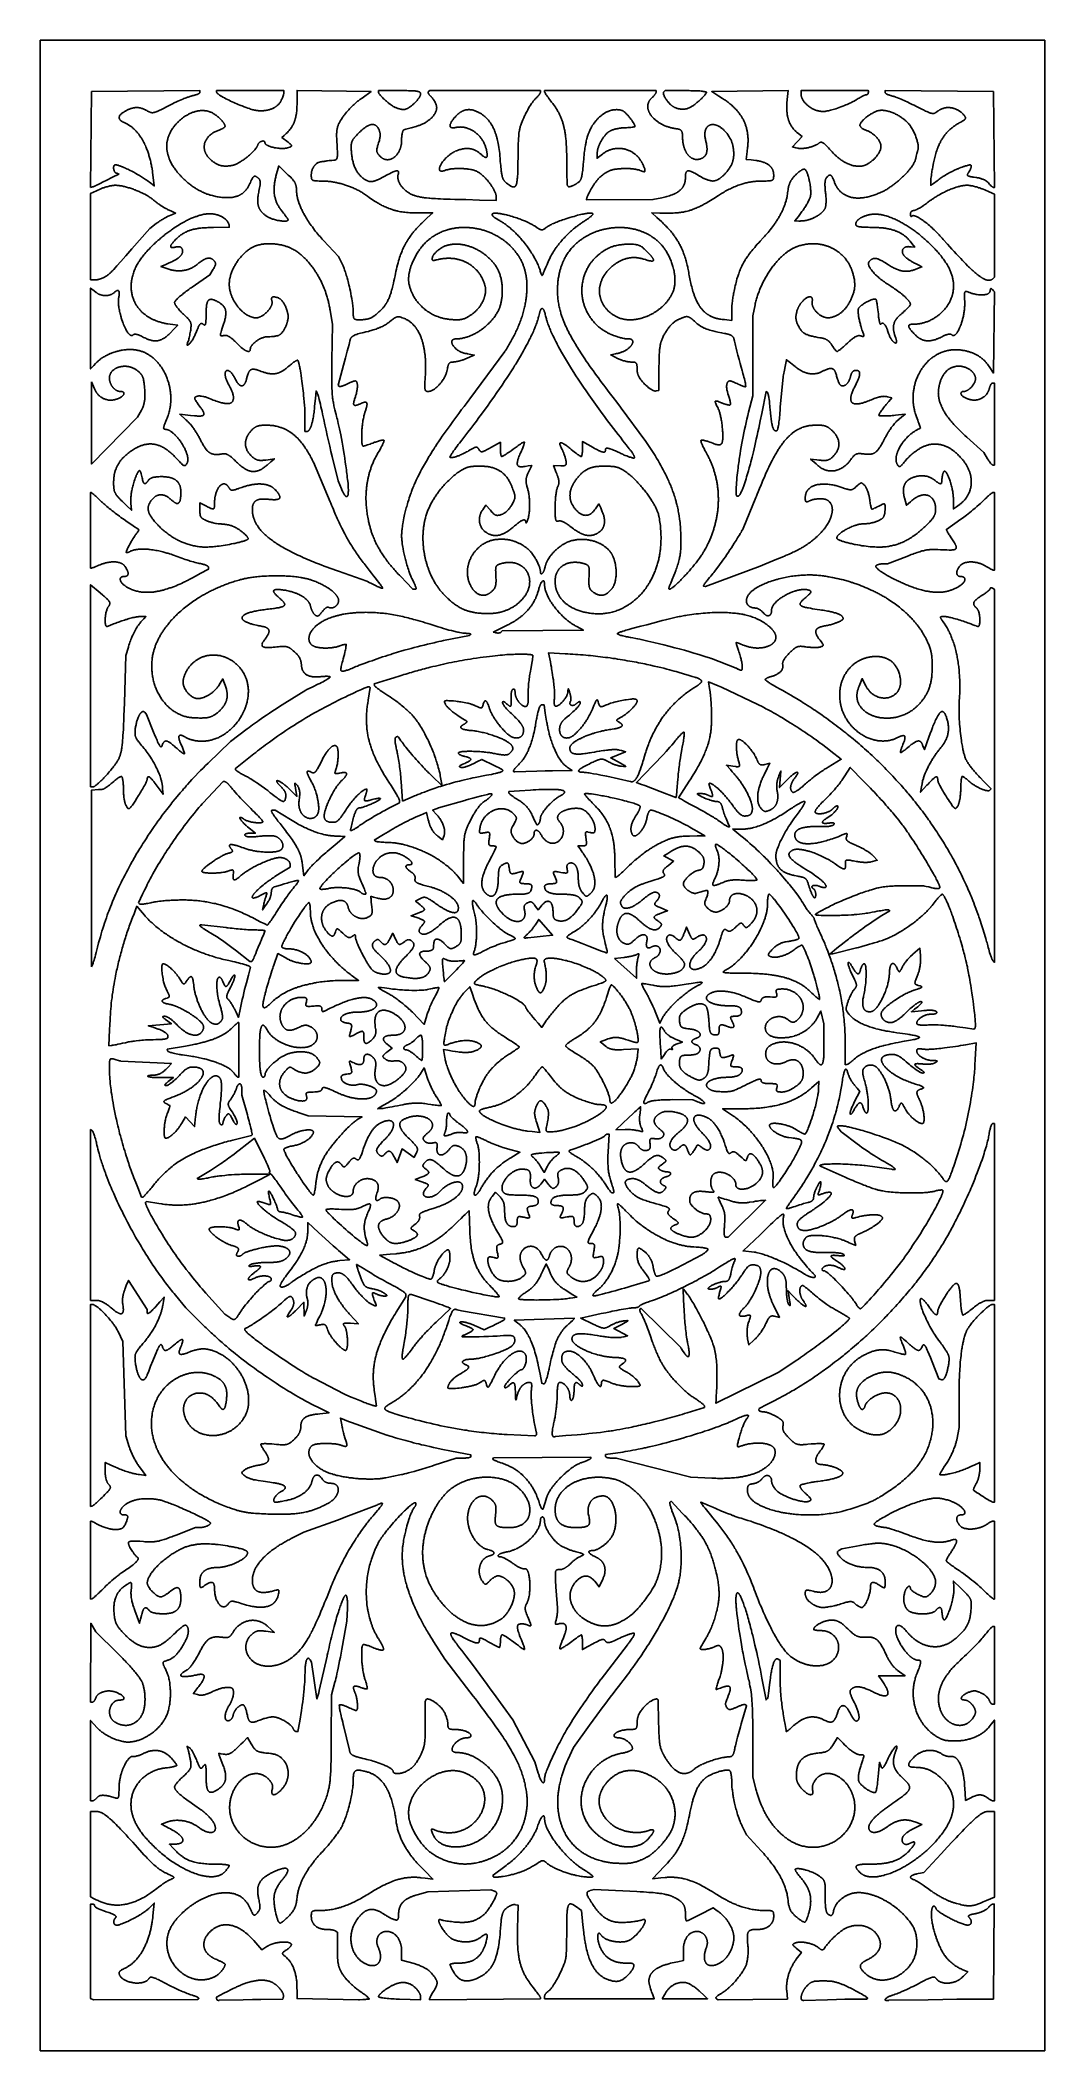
# Model space of a CAD drawing. Extents: x -500 to 500, y -1000 to 1000.
import ezdxf

# ---------------------------------------------------------------- set-up
doc = ezdxf.new("R2010")
doc.units = 0
doc.layers.add('APS_GEOMETR_', color=18, linetype='CONTINUOUS')

msp = doc.modelspace()

# ---------------------------------------------------------------- linework, layer by layer
at = {"layer": 'APS_GEOMETR_'}
for points in [[(-500, -1000), (500, -1000), (500, 1000), (-500, 1000)], [(-450, 853.6), (-448.9, 948.9), (-341.1, 950), (-341.1, 948.5), (-341.1, 948.3), (-341.1, 948.1), (-341.1, 948), (-341.2, 947.8), (-341.2, 947.7), (-341.3, 947.6), (-341.4, 947.5), (-341.5, 947.4), (-341.7, 947.2), (-341.9, 947.1), (-342.1, 946.9), (-342.4, 946.7), (-342.7, 946.6), (-342.9, 946.5), (-343.2, 946.3), (-343.7, 946.1), (-344.3, 945.9), (-344.8, 945.7), (-345.3, 945.6), (-345.9, 945.4), (-346.5, 945.2), (-347, 945.1), (-348.1, 944.9), (-348.6, 944.8), (-349.1, 944.6), (-349.6, 944.5), (-350, 944.4), (-350.9, 944.1), (-351.8, 943.8), (-352.6, 943.5), (-353.5, 943.2), (-354.6, 942.8), (-355.8, 942.3), (-356.9, 941.9), (-358, 941.4), (-359.8, 940.6), (-361.4, 939.9), (-362.9, 939.2), (-364.3, 938.6), (-366.5, 937.6), (-368.2, 936.8), (-370.8, 935.4), (-374.4, 933.6), (-377.4, 932.1), (-378.7, 931.4), (-379.8, 930.9), (-380.8, 930.4), (-381.7, 930), (-382.9, 929.5), (-383.5, 929.2), (-384.1, 929), (-384.7, 928.7), (-385.4, 928.5), (-386, 928.3), (-386.6, 928.2), (-387, 928.1), (-387.3, 928), (-387.6, 928), (-387.9, 927.9), (-388.3, 927.9), (-388.6, 927.9), (-388.9, 927.9), (-389.3, 928), (-389.5, 928), (-389.8, 928.1), (-390, 928.1), (-390.3, 928.2), (-390.5, 928.3), (-390.8, 928.4), (-391.3, 928.6), (-391.7, 928.8), (-392.2, 929), (-393.1, 929.5), (-394, 930), (-394.7, 930.4), (-395.3, 930.7), (-396.2, 931.2), (-396.8, 931.4), (-397, 931.5), (-397.6, 931.8), (-398.1, 932), (-399, 932.2), (-399.5, 932.4), (-399.7, 932.5), (-400.3, 932.6), (-400.8, 932.7), (-401.3, 932.8), (-401.7, 932.8), (-402.2, 932.9), (-402.4, 932.9), (-403.1, 933), (-403.7, 933), (-404.2, 933), (-404.7, 933), (-405.2, 932.9), (-405.6, 932.9), (-406.2, 932.8), (-406.8, 932.7), (-407.4, 932.6), (-407.9, 932.5), (-408.3, 932.4), (-408.8, 932.3), (-409.1, 932.2), (-409.8, 932), (-410.5, 931.7), (-411.1, 931.5), (-411.5, 931.3), (-412.2, 931.1), (-412.4, 931), (-413.2, 930.6), (-414, 930.2), (-414.6, 929.9), (-415.2, 929.5), (-416.2, 929), (-416.9, 928.5), (-417.4, 928.2), (-417.8, 927.9), (-418.2, 927.6), (-418.7, 927.3), (-419.2, 926.9), (-419.6, 926.5), (-420.1, 925.9), (-420.4, 925.6), (-420.6, 925.3), (-420.9, 924.8), (-421, 924.6), (-421.1, 924.3), (-421.2, 924), (-421.3, 923.8), (-421.4, 923.5), (-421.4, 923.3), (-421.4, 923.1), (-421.4, 923), (-421.4, 922.7), (-421.3, 922.5), (-421.3, 922.2), (-421.2, 922), (-421.1, 921.8), (-421, 921.6), (-420.9, 921.4), (-420.9, 921.3), (-420.7, 921.1), (-420.5, 920.9), (-420.3, 920.6), (-420.1, 920.4), (-419.9, 920.2), (-419.6, 919.9), (-419.3, 919.7), (-419, 919.5), (-418.5, 919.2), (-418.1, 918.9), (-417.6, 918.6), (-417.1, 918.4), (-416.4, 918), (-415.7, 917.7), (-415.1, 917.5), (-414.4, 917.1), (-414, 916.9), (-413.6, 916.7), (-413.1, 916.5), (-412.7, 916.2), (-412.2, 915.9), (-411.7, 915.6), (-411.1, 915.3), (-410.6, 914.9), (-410, 914.5), (-409.5, 914.1), (-408.9, 913.7), (-408.3, 913.2), (-407.8, 912.7), (-407.3, 912.3), (-406.8, 911.8), (-406.3, 911.4), (-405.9, 910.9), (-405.4, 910.4), (-404.9, 910), (-404.5, 909.5), (-404, 909), (-403.6, 908.5), (-403.2, 908), (-402.7, 907.4), (-402.3, 906.9), (-401.9, 906.4), (-401.5, 905.8), (-401.1, 905.3), (-400.7, 904.8), (-400.4, 904.2), (-400, 903.6), (-399.6, 903.1), (-399.3, 902.5), (-398.9, 901.9), (-398.6, 901.4), (-398.2, 900.8), (-397.6, 899.6), (-396.9, 898.4), (-396.3, 897.2), (-395.8, 896), (-395.3, 895.1), (-394.9, 894.1), (-394.5, 893.2), (-394.1, 892.2), (-393.7, 891.2), (-393.3, 890.2), (-393, 889.3), (-392.6, 888.3), (-392.3, 887.3), (-392, 886.3), (-391.7, 885.3), (-391.4, 884.3), (-391.1, 883.3), (-390.8, 882.3), (-390.5, 881.3), (-390.3, 880.2), (-390, 879), (-389.7, 877.8), (-389.5, 876.7), (-389.3, 875.6), (-389.1, 874.5), (-388.9, 873.5), (-388.7, 872.6), (-388.5, 871.7), (-388.3, 870), (-388.1, 868.5), (-387.8, 866.2), (-386.5, 855), (-390, 857.7), (-393.6, 860.4), (-394.4, 861), (-395.3, 861.6), (-396.1, 862.1), (-397, 862.7), (-398, 863.4), (-399, 864.1), (-400.1, 864.7), (-401.1, 865.4), (-403.1, 866.5), (-404.7, 867.4), (-406.9, 868.7), (-408.9, 869.7), (-410.5, 870.5), (-412.7, 871.6), (-414, 872.2), (-415.1, 872.7), (-416.8, 873.5), (-417.9, 873.9), (-418.4, 874.1), (-419.1, 874.4), (-419.9, 874.7), (-420.7, 875), (-421.5, 875.2), (-422.5, 875.6), (-423.5, 875.8), (-424, 876), (-424.5, 876), (-424.7, 876), (-424.9, 876), (-425.1, 876), (-425.3, 876), (-425.5, 876), (-425.6, 876), (-425.7, 875.9), (-425.8, 875.9), (-426, 875.8), (-426.1, 875.7), (-426.2, 875.6), (-426.3, 875.6), (-426.4, 875.5), (-426.4, 875.4), (-426.5, 875.2), (-426.6, 875), (-426.7, 874.8), (-426.7, 874.6), (-426.8, 874.4), (-426.8, 874.2), (-426.9, 873.9), (-426.9, 873.5), (-426.9, 873.1), (-426.9, 872.8), (-426.9, 872.5), (-426.9, 872.2), (-426.8, 871.9), (-426.8, 871.7), (-426.8, 871.4), (-426.7, 871.1), (-426.6, 870.8), (-426.5, 870.6), (-426.4, 870.3), (-426.3, 870), (-426.2, 869.7), (-426, 869.4), (-425.8, 869.1), (-425.7, 868.9), (-425.5, 868.7), (-425.4, 868.5), (-425.2, 868.3), (-425, 868.2), (-424.8, 868), (-424.7, 867.9), (-424.6, 867.9), (-424.4, 867.8), (-424.3, 867.8), (-423.8, 867.6), (-421.7, 866.9), (-427.9, 863.7), (-434.2, 860.6), (-437.3, 859), (-440.4, 857.5), (-442.9, 856.3), (-444, 855.8), (-445, 855.3), (-445.9, 854.9), (-446.7, 854.6), (-447.4, 854.3), (-448, 854.1), (-448.2, 854), (-448.5, 853.9), (-449, 853.8)], [(-336.2, 889.9), (-336, 889.4), (-335.9, 889), (-335.7, 888.6), (-335.6, 888.2), (-335.4, 887.8), (-335.2, 887.4), (-335, 887.1), (-334.8, 886.7), (-334.6, 886.3), (-334.3, 885.9), (-334.1, 885.5), (-333.8, 885.1), (-333.6, 884.7), (-333.3, 884.3), (-333, 884), (-332.7, 883.6), (-332.4, 883.3), (-332.1, 882.9), (-331.6, 882.4), (-331.1, 881.9), (-330.6, 881.4), (-330.1, 880.9), (-329.5, 880.4), (-328.9, 879.9), (-328.4, 879.5), (-328, 879.2), (-327.4, 878.8), (-327.2, 878.6), (-326.6, 878.2), (-326.1, 877.9), (-325.7, 877.6), (-325.3, 877.4), (-324.7, 877.1), (-324.5, 876.9), (-324, 876.7), (-323.5, 876.5), (-323, 876.3), (-322.6, 876.1), (-321.8, 875.8), (-321.3, 875.6), (-320.7, 875.5), (-320.1, 875.3), (-319.6, 875.2), (-319.1, 875.1), (-318.4, 875), (-317.8, 874.9), (-316.9, 874.8), (-316.1, 874.8), (-315.3, 874.8), (-314.4, 874.8), (-313.5, 874.8), (-312.6, 874.9), (-311.8, 875), (-311.1, 875.1), (-310.5, 875.2), (-309.9, 875.3), (-309, 875.4), (-308.5, 875.5), (-308.1, 875.6), (-307.5, 875.8), (-307, 875.9), (-306.5, 876.1), (-306, 876.3), (-305.5, 876.5), (-305, 876.8), (-304.2, 877.1), (-303.5, 877.5), (-302.5, 878), (-301.8, 878.4), (-301.5, 878.6), (-300.6, 879.1), (-299.8, 879.6), (-298.9, 880.2), (-298.1, 880.7), (-297.4, 881.2), (-296.7, 881.7), (-296, 882.2), (-295.3, 882.8), (-294.6, 883.3), (-293.9, 883.8), (-293.2, 884.4), (-292.5, 885), (-291.7, 885.6), (-290.7, 886.5), (-289.7, 887.5), (-288.7, 888.5), (-287.7, 889.5), (-287, 890.3), (-286.4, 890.9), (-285.7, 891.8), (-285.4, 892.3), (-285, 892.7), (-284.7, 893.2), (-284.4, 893.6), (-284.3, 894), (-284.1, 894.3), (-283.9, 894.6), (-283.8, 894.9), (-283.6, 895.3), (-283.5, 895.7), (-283.4, 896), (-283.2, 896.3), (-283.1, 896.6), (-282.9, 896.9), (-282.7, 897.1), (-282.6, 897.3), (-282.5, 897.5), (-282.3, 897.7), (-282.1, 897.9), (-281.9, 898.1), (-281.7, 898.3), (-281.5, 898.5), (-281.2, 898.7), (-280.9, 898.9), (-280.7, 899), (-280.4, 899.2), (-280.1, 899.3), (-279.8, 899.4), (-279.5, 899.5), (-279.2, 899.6), (-278.9, 899.7), (-278.7, 899.7), (-278.4, 899.8), (-278.1, 899.8), (-277.8, 899.7), (-277.7, 899.7), (-277.5, 899.7), (-277.4, 899.6), (-277.3, 899.6), (-277.2, 899.5), (-277.1, 899.5), (-276.9, 899.4), (-276.8, 899.3), (-276.7, 899.1), (-276.6, 899), (-276.5, 898.9), (-276.5, 898.8), (-276.4, 898.7), (-276.4, 898.5), (-276.3, 898.3), (-276.3, 898.1), (-276.2, 897.7), (-276.2, 897.6), (-276.2, 897.5), (-276.2, 897.4), (-276.1, 897.2), (-276.1, 897.1), (-276, 897), (-275.9, 896.8), (-275.8, 896.7), (-275.6, 896.5), (-275.5, 896.4), (-275.3, 896.2), (-275.1, 896.1), (-274.8, 895.9), (-274.5, 895.7), (-274.1, 895.5), (-273.8, 895.3), (-273.3, 895.1), (-272.9, 894.9), (-272.4, 894.7), (-272, 894.5), (-271.2, 894.3), (-270.5, 894), (-269.3, 893.7), (-268.6, 893.5), (-268.3, 893.5), (-267.4, 893.3), (-266.6, 893.1), (-265.8, 893), (-265.1, 892.8), (-263.9, 892.7), (-263, 892.6), (-262.3, 892.5), (-261.6, 892.4), (-260.9, 892.4), (-260.1, 892.4), (-259.3, 892.3), (-258.6, 892.3), (-257.5, 892.4), (-256.8, 892.4), (-256.5, 892.4), (-256, 892.5), (-255.5, 892.5), (-255, 892.6), (-254.5, 892.7), (-254, 892.8), (-253.6, 892.9), (-253.2, 893), (-252.7, 893.2), (-251.4, 893.7), (-251, 893.8), (-250.7, 894), (-250.5, 894.1), (-250.3, 894.2), (-250.1, 894.4), (-249.9, 894.5), (-249.9, 894.7), (-249.8, 894.8), (-249.8, 894.9), (-249.8, 895), (-249.8, 895.1), (-249.8, 895.2), (-249.8, 895.2), (-250, 895.5), (-250.1, 895.7), (-250.3, 896), (-250.6, 896.3), (-251.2, 896.8), (-251.8, 897.3), (-253.3, 898.6), (-259.4, 903.3), (-257.2, 905.3), (-255, 907.3), (-253.9, 908.3), (-253, 909.2), (-252.5, 909.8), (-252.1, 910.3), (-251.4, 911.2), (-251, 911.7), (-250.8, 911.9), (-250.2, 912.7), (-249.9, 913.2), (-249.5, 913.8), (-249.2, 914.4), (-248.7, 915.1), (-248.3, 915.9), (-248.1, 916.4), (-247.9, 916.8), (-247.6, 917.6), (-247.3, 918.1), (-247.1, 918.6), (-246.9, 919.1), (-246.8, 919.6), (-246.6, 920.1), (-246.4, 920.7), (-246.3, 921.2), (-246.1, 921.7), (-245.9, 922.3), (-245.8, 922.9), (-245.6, 923.6), (-245.5, 924.2), (-245.4, 924.8), (-245.2, 925.4), (-245.1, 926.1), (-245, 926.7), (-244.8, 928), (-244.7, 929.3), (-244.6, 930.6), (-244.5, 932), (-244.4, 933.2), (-244.4, 934.4), (-244.3, 935.6), (-244.3, 936.8), (-244.3, 943.4), (-244.3, 950), (-170.7, 948.9), (-179.5, 942.5), (-181.7, 941), (-182.5, 940.4), (-183.2, 939.8), (-184, 939.2), (-184.8, 938.6), (-185.7, 937.8), (-186.5, 937), (-187.4, 936.2), (-188.3, 935.4), (-189.4, 934.4), (-190.4, 933.4), (-191.3, 932.4), (-192.2, 931.6), (-192.9, 930.8), (-193.5, 930.2), (-194.5, 929.1), (-195.2, 928.3), (-195.8, 927.5), (-196.5, 926.7), (-197.1, 925.9), (-197.6, 925.2), (-198.1, 924.5), (-198.6, 923.8), (-199.1, 923.1), (-200.1, 921.5), (-201, 920), (-201.4, 919.4), (-201.8, 918.8), (-202.1, 918.1), (-202.4, 917.5), (-202.7, 917.1), (-202.9, 916.6), (-203.1, 916.2), (-203.3, 915.8), (-203.5, 915.2), (-203.7, 914.6), (-203.9, 914.1), (-204, 913.7), (-204.2, 912.9), (-204.4, 912.3), (-204.4, 911.8), (-204.5, 911.3), (-204.6, 910.8), (-204.7, 910.3), (-204.7, 909.7), (-204.8, 909.1), (-204.8, 908.6), (-204.8, 908), (-204.9, 907.1), (-204.9, 906.2), (-204.9, 905.2), (-204.9, 904.3), (-204.8, 902.2), (-204.7, 900.1), (-204.4, 894.6), (-204.3, 891.9), (-204.2, 889.2), (-204.2, 888.3), (-204.2, 887.4), (-204.2, 886.6), (-204.2, 885.9), (-204.2, 885.2), (-204.2, 884.6), (-204.3, 884.1), (-204.3, 883.7), (-204.4, 883.4), (-204.4, 883.1), (-204.5, 882.8), (-204.6, 882.5), (-204.7, 882.2), (-204.8, 882.1), (-204.8, 882), (-204.9, 881.8), (-205, 881.7), (-205.1, 881.6), (-205.2, 881.5), (-205.3, 881.4), (-205.4, 881.3), (-205.6, 881.2), (-205.7, 881.1), (-205.9, 881), (-206.1, 881), (-206.2, 880.9), (-206.4, 880.8), (-206.7, 880.8), (-207.1, 880.7), (-207.8, 880.6), (-209.6, 880.5), (-211.1, 880.4), (-212.4, 880.3), (-214.2, 880), (-214.9, 879.9), (-215.5, 879.8), (-216.1, 879.7), (-216.8, 879.6), (-217.4, 879.4), (-218, 879.3), (-218.6, 879.3), (-219.2, 879.2), (-220.4, 879), (-220.9, 879), (-221.4, 878.9), (-221.8, 878.8), (-222.3, 878.7), (-222.8, 878.4), (-223.3, 878.3), (-223.8, 878), (-224.3, 877.7), (-224.8, 877.4), (-225.2, 877), (-225.6, 876.7), (-225.9, 876.4), (-226.1, 876.1), (-226.4, 875.9), (-226.6, 875.6), (-226.9, 875.3), (-227.1, 875), (-227.3, 874.7), (-227.6, 874.4), (-227.8, 874.1), (-228.1, 873.6), (-228.3, 873.2), (-228.5, 872.8), (-228.7, 872.4), (-229, 871.9), (-229.2, 871.3), (-229.4, 870.7), (-229.6, 870.2), (-229.7, 869.6), (-229.8, 869.3), (-229.9, 868.8), (-230, 868.3), (-230.1, 867.8), (-230.1, 867.2), (-230.2, 866.6), (-230.2, 866), (-230.2, 864.4), (-230.1, 863.6), (-230.1, 863), (-230, 862.5), (-229.9, 862.1), (-229.7, 861.8), (-229.6, 861.6), (-229.5, 861.4), (-229.2, 861.1), (-229.1, 861), (-229, 860.9), (-228.8, 860.8), (-228.7, 860.7), (-228.5, 860.6), (-228.3, 860.6), (-228.1, 860.5), (-227.9, 860.4), (-227.6, 860.3), (-227.3, 860.3), (-226.9, 860.2), (-226.6, 860.2), (-225.9, 860.1), (-225.2, 860), (-223.8, 860), (-222.4, 859.9), (-220.6, 859.9), (-218.7, 859.9), (-217.6, 859.9), (-216.8, 859.9), (-216, 859.8), (-215.1, 859.8), (-214, 859.7), (-212.9, 859.6), (-211.7, 859.4), (-210.8, 859.3), (-209.8, 859.2), (-208.9, 859), (-208, 858.9), (-207.1, 858.7), (-206.1, 858.5), (-205.2, 858.3), (-204.3, 858.1), (-203.4, 857.9), (-202.5, 857.7), (-201.6, 857.5), (-200.6, 857.3), (-199.7, 857), (-198.8, 856.8), (-197.9, 856.5), (-197, 856.2), (-196.1, 855.9), (-195.1, 855.6), (-194.1, 855.3), (-193.1, 854.9), (-192.2, 854.6), (-191.2, 854.2), (-190.3, 853.8), (-189.3, 853.4), (-188.4, 853), (-187.4, 852.6), (-186.5, 852.2), (-185.6, 851.8), (-184.7, 851.3), (-183.7, 850.9), (-182.8, 850.4), (-181.9, 849.9), (-180.9, 849.3), (-180, 848.7), (-179.1, 848.2), (-178.4, 847.7), (-177.7, 847.2), (-177.2, 846.8), (-176.2, 846.1), (-174.3, 844.7), (-172.6, 843.6), (-170.3, 842), (-168.7, 840.9), (-167.3, 840), (-165.3, 838.8), (-164.1, 838.1), (-163, 837.5), (-162.1, 837), (-161.3, 836.5), (-160.2, 836), (-159.8, 835.7), (-158.6, 835.1), (-157.5, 834.6), (-156.5, 834.2), (-155.6, 833.8), (-154.7, 833.4), (-154, 833.1), (-152.8, 832.6), (-151.4, 832.1), (-150.5, 831.8), (-149.5, 831.5), (-148.3, 831.1), (-147.7, 830.9), (-147, 830.7), (-146.3, 830.5), (-145.6, 830.4), (-144.8, 830.2), (-144, 830), (-142.7, 829.7), (-141.3, 829.4), (-139.8, 829.2), (-138.4, 829), (-136.9, 828.8), (-135.3, 828.6), (-133.6, 828.5), (-132, 828.3), (-130.3, 828.3), (-128.8, 828.2), (-127.4, 828.2), (-125.9, 828.2), (-124.4, 828.2), (-116.8, 828.3), (-109.3, 828.4), (-114.7, 823.2), (-120.2, 818), (-121, 817.3), (-121.6, 816.7), (-122.8, 815.4), (-124.1, 814.1), (-125.3, 812.8), (-126.5, 811.5), (-127.1, 810.8), (-127.7, 810.1), (-128.3, 809.4), (-128.9, 808.6), (-129.5, 807.9), (-130.1, 807.2), (-130.7, 806.4), (-131.2, 805.7), (-131.8, 804.8), (-132.5, 803.8), (-133.1, 802.9), (-133.7, 802.1), (-134.2, 801.2), (-134.7, 800.4), (-135.2, 799.6), (-135.6, 798.9), (-136, 798.1), (-136.4, 797.4), (-136.7, 796.8), (-137.4, 795.6), (-137.9, 794.6), (-138.3, 793.7), (-138.6, 792.9), (-139.2, 791.7), (-139.7, 790.5), (-140.1, 789.4), (-140.5, 788.4), (-141.2, 786.8), (-141.6, 785.5), (-142.2, 783.8), (-142.7, 782.1), (-143.3, 780.4), (-143.8, 778.7), (-144.4, 776.5), (-144.9, 774.3), (-145.4, 772.2), (-145.9, 770), (-146.4, 767.8), (-146.8, 765.6), (-147.4, 763.1), (-147.9, 760.6), (-148.4, 758.2), (-148.7, 757), (-149, 755.7), (-149.4, 754.2), (-149.8, 752.7), (-150.2, 751.2), (-150.6, 749.7), (-150.8, 749), (-151.1, 748.2), (-151.3, 747.5), (-151.6, 746.7), (-151.8, 746), (-152.1, 745.3), (-152.4, 744.5), (-152.6, 743.8), (-153, 742.9), (-153.5, 742), (-153.9, 741.1), (-154.4, 740.1), (-154.8, 739.3), (-155.1, 738.8), (-155.4, 738.4), (-155.6, 738), (-155.9, 737.5), (-156.2, 737.1), (-156.5, 736.7), (-156.8, 736.1), (-157.2, 735.6), (-157.7, 735.1), (-158.1, 734.5), (-158.5, 734), (-159, 733.5), (-159.4, 733), (-159.9, 732.5), (-160.3, 732), (-160.8, 731.5), (-161.3, 731.1), (-161.8, 730.6), (-162.8, 729.7), (-163.8, 728.8), (-164.7, 728), (-165.1, 727.6), (-165.6, 727.2), (-166.1, 726.8), (-166.5, 726.4), (-167, 726.1), (-167.5, 725.7), (-168, 725.4), (-168.5, 725.1), (-169, 724.7), (-169.5, 724.4), (-170, 724.2), (-170.6, 723.9), (-171.1, 723.6), (-171.6, 723.4), (-172.2, 723.2), (-172.7, 723.1), (-173.2, 722.9), (-173.7, 722.8), (-174.3, 722.6), (-174.8, 722.5), (-175.3, 722.4), (-175.9, 722.4), (-176.4, 722.3), (-177, 722.2), (-177.5, 722.2), (-178.1, 722.1), (-179.2, 722), (-180.3, 722), (-181.8, 721.9), (-182.5, 721.9), (-183.1, 721.9), (-183.7, 721.9), (-184.2, 721.9), (-184.6, 722), (-184.9, 722), (-185.2, 722), (-185.5, 722.1), (-185.8, 722.1), (-186.1, 722.2), (-186.3, 722.3), (-186.6, 722.4), (-186.7, 722.4), (-186.9, 722.5), (-187, 722.6), (-187.1, 722.7), (-187.2, 722.7), (-187.3, 722.8), (-187.5, 723), (-187.6, 723.2), (-187.7, 723.5), (-187.8, 723.7), (-187.9, 724), (-188, 724.2), (-188.1, 724.5), (-188.1, 724.7), (-188.2, 725), (-188.2, 725.6), (-188.3, 726.2), (-188.3, 726.8), (-188.3, 728), (-188.3, 729.2), (-188.4, 730.4), (-188.4, 731.7), (-188.5, 733.3), (-188.7, 734.8), (-188.8, 736.3), (-189, 737.7), (-189.2, 739.1), (-189.4, 740.5), (-189.8, 743), (-190.3, 745.4), (-190.7, 747.9), (-191.2, 750.4), (-191.7, 752.7), (-192.2, 754.8), (-192.7, 756.7), (-193.1, 758.4), (-193.5, 760), (-193.8, 761.4), (-194.4, 763.5), (-194.8, 765), (-195.3, 766.4), (-195.7, 767.9), (-196.2, 769.3), (-196.6, 770.5), (-197, 771.6), (-197.4, 772.8), (-197.8, 773.9), (-198.1, 774.7), (-198.4, 775.4), (-198.8, 776.1), (-199.1, 776.8), (-203.2, 784.9), (-218.1, 800.9), (-219.2, 802.1), (-220.3, 803.4), (-221.4, 804.6), (-222.5, 805.9), (-223.6, 807.2), (-224.7, 808.5), (-225.8, 809.8), (-226.8, 811.1), (-228, 812.7), (-229.1, 814.2), (-230.2, 815.7), (-231.2, 817.1), (-232.2, 818.5), (-233, 819.8), (-233.9, 821.1), (-234.6, 822.3), (-235.3, 823.4), (-236, 824.5), (-236.6, 825.6), (-237.1, 826.6), (-237.6, 827.5), (-238.1, 828.3), (-238.9, 829.8), (-239.3, 830.7), (-239.7, 831.6), (-240.1, 832.4), (-240.5, 833.3), (-240.9, 834.2), (-241.3, 835.1), (-241.7, 836), (-242, 836.9), (-242.4, 837.8), (-242.7, 838.7), (-243, 839.7), (-243.3, 840.6), (-243.5, 841.5), (-243.8, 842.5), (-244, 843.4), (-244.2, 844.3), (-244.3, 845), (-244.5, 845.7), (-244.6, 846.4), (-244.6, 847.1), (-244.7, 847.8), (-244.8, 848.5), (-244.8, 849.2), (-244.8, 849.9), (-244.8, 850.8), (-244.9, 851.9), (-245, 853), (-245.1, 853.9), (-245.2, 854.7), (-245.3, 855), (-245.4, 855.4), (-245.4, 855.8), (-245.6, 856.2), (-245.7, 856.5), (-245.8, 856.9), (-245.9, 857.2), (-246.1, 857.6), (-246.3, 858), (-246.5, 858.4), (-246.8, 858.9), (-247, 859.3), (-247.3, 859.7), (-247.7, 860.2), (-248.1, 860.7), (-248.5, 861.2), (-248.9, 861.7), (-249.7, 862.7), (-250.6, 863.6), (-251.8, 864.8), (-253, 865.9), (-262.5, 875), (-265.3, 864.6), (-265.5, 863.7), (-265.8, 862.8), (-266, 861.9), (-266.2, 860.9), (-266.4, 859.9), (-266.5, 859), (-266.7, 858.2), (-266.8, 857.4), (-266.9, 856.2), (-267, 855.2), (-267.1, 854.3), (-267.2, 853.6), (-267.2, 852.8), (-267.2, 852.2), (-267.2, 851.1), (-267.2, 850.3), (-267.1, 849.4), (-267.1, 848.7), (-267, 848), (-267, 847.4), (-266.8, 846.3), (-266.7, 845.5), (-266.6, 844.8), (-266.4, 844.1), (-266.2, 843.4), (-266.1, 842.8), (-265.9, 842.2), (-265.7, 841.6), (-265.5, 841), (-265.4, 840.5), (-265.2, 840), (-265, 839.6), (-264.7, 838.7), (-264.4, 838), (-264.1, 837.4), (-263.7, 836.6), (-263.3, 835.9), (-262.9, 835.3), (-262.6, 834.7), (-262.3, 834.2), (-262, 833.7), (-261.5, 833), (-261.1, 832.4), (-260.6, 831.7), (-260.1, 831.1), (-259.7, 830.5), (-258.7, 829.3), (-257.8, 828.1), (-256.9, 826.9), (-256, 825.7), (-255.1, 824.4), (-254.7, 823.9), (-254.3, 823.4), (-254, 822.9), (-253.8, 822.5), (-253.5, 822.1), (-253.4, 821.8), (-253.3, 821.6), (-253.3, 821.5), (-253.2, 821.4), (-253.2, 821.3), (-253.2, 821.3), (-253.2, 821.2), (-253.3, 821.1), (-253.3, 821), (-253.4, 820.9), (-253.4, 820.8), (-253.5, 820.7), (-253.6, 820.6), (-253.7, 820.5), (-253.8, 820.5), (-254, 820.4), (-254.2, 820.3), (-254.4, 820.3), (-254.6, 820.2), (-254.9, 820.1), (-255.2, 820.1), (-255.6, 820.1), (-255.9, 820), (-256.2, 820), (-256.7, 820), (-257, 820), (-257.4, 820), (-257.9, 820), (-258.4, 820), (-259, 820.1), (-259.7, 820.2), (-260.4, 820.2), (-261.2, 820.3), (-262, 820.5), (-262.9, 820.6), (-263.9, 820.8), (-264.9, 821.1), (-265.9, 821.3), (-266.9, 821.6), (-267.8, 821.9), (-268.7, 822.1), (-269.4, 822.4), (-270.1, 822.7), (-270.8, 822.9), (-271.3, 823.2), (-271.9, 823.4), (-272.3, 823.6), (-273, 824), (-273.5, 824.2), (-273.7, 824.3), (-274.2, 824.7), (-274.8, 825), (-275.3, 825.4), (-275.8, 825.8), (-276.3, 826.1), (-276.8, 826.5), (-277.3, 826.9), (-277.8, 827.4), (-278.1, 827.6), (-278.4, 827.9), (-278.7, 828.2), (-279, 828.5), (-279.3, 828.9), (-279.6, 829.2), (-279.9, 829.5), (-280.2, 829.8), (-280.4, 830.2), (-280.7, 830.5), (-280.9, 830.9), (-281.1, 831.2), (-281.3, 831.6), (-281.5, 832), (-281.7, 832.4), (-281.9, 832.7), (-282.1, 833.1), (-282.3, 833.6), (-282.4, 834), (-282.6, 834.4), (-282.7, 834.8), (-282.8, 835.2), (-282.9, 835.7), (-283, 836.1), (-283.1, 836.5), (-283.2, 837), (-283.2, 837.4), (-283.3, 837.8), (-283.3, 838.3), (-283.4, 838.7), (-283.4, 839.2), (-283.4, 839.6), (-283.4, 840.3), (-283.4, 840.9), (-283.4, 841.6), (-283.4, 842.2), (-283.3, 842.9), (-283.3, 843.5), (-283.2, 844.2), (-283.1, 844.8), (-283, 845.5), (-282.9, 846.1), (-282.7, 847.4), (-282.5, 848.7), (-282.2, 850), (-281.9, 851.5), (-281.6, 853.1), (-281.3, 854.6), (-281.1, 856.1), (-281, 856.9), (-280.9, 857.7), (-280.9, 858.4), (-280.9, 859.1), (-281, 859.5), (-281, 859.9), (-281.2, 860.4), (-281.3, 860.8), (-281.5, 861.1), (-281.6, 861.4), (-281.8, 861.6), (-281.9, 861.8), (-282, 861.9), (-282.1, 862.1), (-282.3, 862.3), (-282.6, 862.5), (-282.8, 862.7), (-283.1, 862.9), (-283.4, 863.2), (-283.8, 863.5), (-284.1, 863.7), (-284.5, 863.9), (-284.8, 864.1), (-285.1, 864.3), (-285.4, 864.5), (-285.8, 864.6), (-286, 864.7), (-286.1, 864.7), (-286.4, 864.7), (-286.5, 864.7), (-286.6, 864.7), (-286.8, 864.6), (-286.9, 864.6), (-287.1, 864.5), (-287.2, 864.5), (-287.3, 864.4), (-287.4, 864.3), (-287.6, 864.2), (-287.7, 864), (-287.9, 863.9), (-288, 863.7), (-288.3, 863.3), (-288.6, 862.9), (-289.1, 862), (-289.6, 861.1), (-290.2, 859.8), (-290.8, 858.6), (-291.1, 857.9), (-291.4, 857.3), (-291.7, 856.7), (-292, 856), (-292.3, 855.4), (-292.7, 854.7), (-293.1, 854.1), (-293.4, 853.5), (-293.8, 852.9), (-294.2, 852.3), (-294.6, 851.7), (-295.1, 851.2), (-295.5, 850.6), (-296, 850.1), (-296.5, 849.6), (-297, 849.1), (-297.3, 848.8), (-297.7, 848.5), (-298, 848.2), (-298.4, 847.9), (-298.7, 847.6), (-299.1, 847.3), (-299.5, 847.1), (-299.8, 846.8), (-300.2, 846.6), (-300.6, 846.4), (-301, 846.1), (-301.4, 845.9), (-301.8, 845.7), (-302.2, 845.5), (-302.6, 845.3), (-303, 845.2), (-303.6, 844.9), (-304.3, 844.7), (-304.9, 844.5), (-305.5, 844.4), (-306.2, 844.2), (-306.8, 844.1), (-307.4, 843.9), (-308.1, 843.8), (-308.7, 843.7), (-309.4, 843.6), (-310.1, 843.6), (-310.7, 843.5), (-311.4, 843.5), (-312, 843.4), (-312.7, 843.4), (-313.3, 843.4), (-314.5, 843.4), (-315.7, 843.4), (-316.9, 843.5), (-318.1, 843.6), (-319.3, 843.7), (-320.5, 843.8), (-321.6, 844), (-322.8, 844.1), (-324, 844.3), (-325.2, 844.5), (-326.3, 844.8), (-327.5, 845.1), (-328.6, 845.4), (-329.8, 845.7), (-330.9, 846), (-332.1, 846.4), (-333, 846.7), (-334, 847), (-335, 847.4), (-336.2, 847.9), (-336.8, 848.2), (-337.4, 848.4), (-338.1, 848.7), (-338.7, 849), (-339.4, 849.4), (-340.1, 849.7), (-340.8, 850.1), (-341.6, 850.5), (-342.3, 850.9), (-343.1, 851.3), (-343.8, 851.7), (-344.6, 852.2), (-345.4, 852.7), (-346.2, 853.2), (-347, 853.8), (-347.8, 854.3), (-348.7, 854.9), (-349.5, 855.5), (-350.4, 856.2), (-351.2, 856.8), (-352.1, 857.5), (-353, 858.2), (-353.9, 859), (-354.8, 859.8), (-355.5, 860.4), (-356.1, 861), (-356.8, 861.6), (-357.4, 862.2), (-358, 862.8), (-358.6, 863.4), (-359.2, 864), (-359.7, 864.6), (-360.3, 865.1), (-360.8, 865.7), (-361.8, 866.8), (-362.7, 867.9), (-363.6, 868.9), (-364.3, 869.9), (-365.1, 870.8), (-365.7, 871.8), (-366.3, 872.6), (-366.9, 873.4), (-367.4, 874.2), (-367.8, 874.9), (-368.2, 875.5), (-368.8, 876.5), (-369.3, 877.4), (-369.8, 878.4), (-370.3, 879.4), (-370.8, 880.5), (-371, 881), (-371.2, 881.5), (-371.5, 882), (-371.7, 882.6), (-371.9, 883.1), (-372.1, 883.6), (-372.2, 884.2), (-372.4, 884.7), (-372.6, 885.2), (-372.7, 885.8), (-372.9, 886.3), (-373, 886.9), (-373.2, 887.4), (-373.3, 887.9), (-373.4, 888.5), (-373.5, 889), (-373.6, 889.6), (-373.7, 890.2), (-373.8, 890.7), (-373.8, 891.3), (-373.9, 891.8), (-373.9, 892.4), (-374, 893.1), (-374, 893.8), (-374, 894.5), (-374, 895.3), (-374, 896), (-373.9, 896.7), (-373.8, 897.4), (-373.8, 898.2), (-373.7, 898.9), (-373.5, 899.6), (-373.4, 900.3), (-373.3, 901), (-373.1, 901.7), (-372.9, 902.4), (-372.7, 903.1), (-372.5, 903.8), (-372.3, 904.3), (-372.1, 904.8), (-371.9, 905.4), (-371.7, 906), (-371.4, 906.6), (-371.1, 907.3), (-370.7, 908), (-370.4, 908.8), (-369.9, 909.5), (-369.4, 910.4), (-368.9, 911.2), (-368.4, 912.1), (-368, 912.5), (-367.7, 912.9), (-367.4, 913.4), (-367.1, 913.9), (-366.7, 914.3), (-366.3, 914.8), (-365.9, 915.2), (-365.5, 915.7), (-365, 916.3), (-364.5, 916.9), (-363.9, 917.5), (-363.4, 918.1), (-362.8, 918.6), (-362.2, 919.2), (-361.6, 919.7), (-361, 920.3), (-360.4, 920.8), (-359.8, 921.3), (-359.2, 921.9), (-358.5, 922.4), (-357.9, 922.9), (-357.2, 923.3), (-356.6, 923.8), (-355.9, 924.3), (-355.2, 924.7), (-354.5, 925.1), (-353.8, 925.5), (-353.1, 925.9), (-352.4, 926.3), (-351.7, 926.7), (-351, 927), (-350.2, 927.4), (-349.5, 927.7), (-348.7, 928), (-348, 928.3), (-347.2, 928.5), (-346.5, 928.8), (-345.7, 929), (-345, 929.2), (-344.2, 929.4), (-343.7, 929.5), (-343.2, 929.6), (-342.8, 929.7), (-342.3, 929.8), (-341.8, 929.8), (-341.4, 929.9), (-340.5, 930), (-339.7, 930), (-338.9, 930.1), (-338.1, 930.1), (-337.4, 930), (-336.7, 930), (-336.1, 929.9), (-335.5, 929.9), (-334.9, 929.8), (-334.4, 929.7), (-333.9, 929.6), (-333.5, 929.5), (-333.1, 929.4), (-332.8, 929.3), (-332.3, 929.2), (-332, 929.1), (-331.5, 928.9), (-331.1, 928.7), (-330.5, 928.5), (-330, 928.3), (-329.3, 928), (-328.6, 927.6), (-327.9, 927.2), (-327.1, 926.7), (-326.3, 926.2), (-325.9, 925.9), (-325.4, 925.6), (-325, 925.3), (-324.6, 925), (-323.8, 924.4), (-323.1, 923.8), (-322.5, 923.3), (-321.8, 922.7), (-321.3, 922.2), (-320.7, 921.7), (-320.2, 921.2), (-319.7, 920.7), (-319.3, 920.2), (-318.9, 919.7), (-318.5, 919.3), (-318.2, 918.9), (-317.9, 918.5), (-317.6, 918.1), (-317.4, 917.8), (-317.2, 917.5), (-317, 917.2), (-316.9, 916.9), (-316.6, 916.5), (-316.4, 916), (-316.3, 915.6), (-316.1, 915.2), (-316, 914.8), (-316, 914.7), (-316, 914.5), (-316, 914.4), (-316, 914.3), (-316, 914.1), (-316, 914), (-316.1, 914), (-316.1, 913.9), (-316.3, 913.7), (-316.4, 913.5), (-316.6, 913.4), (-316.7, 913.2), (-317, 913.1), (-317.2, 912.9), (-317.5, 912.7), (-317.7, 912.5), (-318, 912.3), (-318.4, 912.2), (-318.7, 912), (-319.1, 911.8), (-319.5, 911.6), (-319.9, 911.4), (-320.4, 911.2), (-320.8, 911), (-321.3, 910.8), (-321.8, 910.6), (-322.8, 910.3), (-323.6, 909.9), (-324.5, 909.6), (-325.2, 909.2), (-326, 908.8), (-326.7, 908.5), (-327.4, 908.1), (-328, 907.7), (-328.5, 907.4), (-328.9, 907.1), (-329.3, 906.8), (-329.9, 906.4), (-330.5, 905.9), (-331, 905.5), (-331.4, 905.1), (-331.8, 904.8), (-332.1, 904.4), (-332.4, 904.1), (-332.9, 903.6), (-333.3, 903.2), (-333.6, 902.7), (-333.9, 902.3), (-334.2, 901.9), (-334.6, 901.2), (-334.9, 900.7), (-335.2, 900.2), (-335.4, 899.8), (-335.6, 899.4), (-335.8, 898.9), (-336, 898.4), (-336.2, 897.8), (-336.3, 897.5), (-336.3, 897.2), (-336.5, 896.6), (-336.6, 896.2), (-336.6, 895.6), (-336.7, 895.3), (-336.7, 894.9), (-336.7, 894.5), (-336.8, 894.1), (-336.8, 893.7), (-336.8, 893.3), (-336.7, 892.8), (-336.7, 892.4), (-336.6, 891.9), (-336.5, 891.3), (-336.4, 890.8), (-336.3, 890.3)], [(-324.4, 948.6), (-324.4, 948.4), (-324.4, 948.2), (-324.3, 948.1), (-324.3, 948), (-324.3, 947.9), (-324.2, 947.7), (-324, 947.5), (-323.9, 947.3), (-323.7, 947.1), (-323.5, 947), (-323.3, 946.8), (-322.9, 946.5), (-322.6, 946.2), (-322.3, 946), (-321.9, 945.7), (-321.4, 945.4), (-321, 945.1), (-320.5, 944.8), (-319.9, 944.5), (-319.4, 944.2), (-318.1, 943.4), (-316.7, 942.7), (-315.1, 941.8), (-313.4, 941), (-312, 940.2), (-310.5, 939.5), (-308.9, 938.8), (-307.4, 938.1), (-305.9, 937.5), (-304.4, 936.8), (-302.9, 936.1), (-301.3, 935.5), (-300.2, 935), (-299.1, 934.6), (-297, 933.8), (-295.1, 933.1), (-293.4, 932.5), (-291.8, 932), (-290.5, 931.5), (-289.3, 931.2), (-288.3, 930.9), (-287.5, 930.7), (-287, 930.5), (-286.4, 930.4), (-285.7, 930.3), (-285, 930.2), (-284.2, 930.1), (-283.4, 930), (-282.6, 929.9), (-281.7, 929.9), (-280.9, 929.8), (-280.1, 929.8), (-279.3, 929.8), (-278.5, 929.9), (-277.7, 929.9), (-276.9, 930), (-276.1, 930.1), (-275.3, 930.2), (-274.5, 930.3), (-273.7, 930.5), (-272.9, 930.6), (-272.1, 930.8), (-271.3, 931), (-270.6, 931.3), (-270, 931.5), (-269.4, 931.8), (-268.8, 932), (-268.3, 932.2), (-267.8, 932.5), (-267.3, 932.7), (-266.8, 933), (-266.4, 933.2), (-266, 933.5), (-265.7, 933.7), (-265.3, 933.9), (-265, 934.1), (-264.5, 934.6), (-264, 934.9), (-263.5, 935.4), (-263, 935.9), (-262.6, 936.3), (-262.2, 936.8), (-261.8, 937.3), (-261.5, 937.7), (-261.2, 938.2), (-260.9, 938.6), (-260.6, 939), (-260.4, 939.4), (-260.2, 939.8), (-260, 940.2), (-259.7, 940.9), (-259.5, 941.4), (-259.2, 942.1), (-258.9, 942.7), (-258.5, 943.8), (-258.2, 944.7), (-257.9, 945.5), (-257.7, 946.2), (-257.6, 946.7), (-257.5, 947.2), (-257.5, 947.4), (-257.4, 947.6), (-257.4, 947.8), (-257.4, 948), (-257.4, 949.9), (-324.4, 949.9)], [(-158.2, 864.2), (-159.7, 863.4), (-161.2, 862.6), (-161.9, 862.2), (-162.7, 861.9), (-163.4, 861.5), (-164.2, 861.2), (-164.8, 860.9), (-165.3, 860.7), (-165.9, 860.4), (-166.5, 860.2), (-167, 860), (-167.6, 859.8), (-168.2, 859.7), (-168.8, 859.5), (-169.1, 859.5), (-169.4, 859.4), (-169.8, 859.4), (-170.2, 859.3), (-170.5, 859.3), (-170.7, 859.3), (-171, 859.3), (-171.3, 859.3), (-171.6, 859.4), (-171.9, 859.4), (-172.2, 859.4), (-172.5, 859.5), (-172.8, 859.6), (-173.2, 859.7), (-173.6, 859.8), (-174, 860), (-174.5, 860.2), (-175, 860.4), (-175.6, 860.7), (-176.2, 861.1), (-176.6, 861.3), (-176.9, 861.5), (-177.5, 861.9), (-178.2, 862.3), (-178.8, 862.8), (-179.4, 863.3), (-180, 863.8), (-180.5, 864.3), (-181.1, 864.9), (-181.6, 865.4), (-182.1, 866), (-182.6, 866.6), (-183.1, 867.2), (-183.6, 867.9), (-184, 868.5), (-184.5, 869.1), (-184.9, 869.8), (-185.1, 870.2), (-185.4, 870.7), (-185.6, 871.1), (-185.8, 871.5), (-186.3, 872.4), (-186.7, 873.3), (-187.1, 874.2), (-187.4, 875.1), (-187.8, 876.1), (-188.1, 877), (-188.4, 877.9), (-188.6, 878.9), (-188.9, 879.9), (-189.1, 880.8), (-189.3, 881.8), (-189.5, 882.8), (-189.6, 883.7), (-189.8, 884.7), (-189.8, 885.2), (-189.9, 885.9), (-190, 886.6), (-190.1, 887.5), (-190.1, 888.5), (-190.2, 889.5), (-190.3, 890.7), (-190.3, 891.9), (-190.4, 893.1), (-190.4, 893.6), (-190.4, 894.2), (-190.4, 894.7), (-190.4, 895.3), (-190.4, 895.9), (-190.3, 896.4), (-190.2, 896.9), (-190.2, 897.3), (-190.1, 897.7), (-190, 898.1), (-189.9, 898.4), (-189.8, 898.8), (-189.7, 899.1), (-189.6, 899.4), (-189.5, 899.7), (-189.4, 900), (-189.1, 900.4), (-188.9, 900.8), (-188.7, 901.2), (-188.4, 901.5), (-188.2, 901.9), (-187.9, 902.3), (-187.6, 902.6), (-187.4, 903), (-187.1, 903.3), (-186.5, 904), (-185.9, 904.7), (-185.3, 905.3), (-184, 906.6), (-183.1, 907.5), (-182.2, 908.4), (-181.3, 909.3), (-180.4, 910.2), (-179.9, 910.6), (-179.4, 911), (-178.9, 911.4), (-178.4, 911.8), (-177.9, 912.2), (-177.4, 912.6), (-176.9, 913), (-176.4, 913.3), (-175.8, 913.7), (-175.2, 914.1), (-174.6, 914.5), (-173.9, 914.8), (-173.6, 915), (-173.3, 915.2), (-173, 915.3), (-172.6, 915.4), (-172.3, 915.6), (-172, 915.7), (-171.6, 915.8), (-171.3, 915.9), (-170.9, 916), (-170.7, 916), (-170.4, 916.1), (-170.2, 916.1), (-169.9, 916.2), (-169.6, 916.2), (-169.2, 916.2), (-168.9, 916.2), (-168.5, 916.2), (-168.2, 916.1), (-167.8, 916), (-167.4, 915.9), (-167, 915.8), (-166.9, 915.7), (-166.7, 915.6), (-166.5, 915.5), (-166.3, 915.4), (-166, 915.3), (-165.8, 915.1), (-165.5, 914.9), (-165.3, 914.7), (-165.1, 914.5), (-164.9, 914.3), (-164.7, 914.1), (-164.5, 913.9), (-164.3, 913.6), (-164.1, 913.4), (-163.9, 913.2), (-163.8, 912.9), (-163.5, 912.4), (-163.2, 911.9), (-162.9, 911.4), (-162.7, 910.8), (-162.5, 910.3), (-162.3, 909.7), (-162.1, 909.2), (-161.9, 908.6), (-161.8, 908), (-161.7, 907.4), (-161.7, 907.1), (-161.6, 906.8), (-161.6, 906.3), (-161.6, 905.7), (-161.6, 905.1), (-161.6, 904.5), (-161.7, 903.9), (-161.8, 903.3), (-161.9, 902.7), (-162, 902.1), (-162.1, 901.5), (-162.2, 900.9), (-162.4, 900.4), (-162.7, 899.2), (-163.1, 898.1), (-163.7, 896.3), (-164.1, 894.9), (-164.4, 893.6), (-164.6, 892.9), (-164.8, 892.1), (-164.8, 891.7), (-164.9, 891.3), (-164.9, 890.9), (-164.9, 890.6), (-164.9, 890.2), (-164.9, 889.9), (-164.9, 889.6), (-164.8, 889.4), (-164.8, 889.1), (-164.8, 889), (-164.7, 888.7), (-164.6, 888.4), (-164.4, 888), (-164.2, 887.7), (-164.2, 887.6), (-164, 887.3), (-163.8, 887), (-163.5, 886.7), (-163.3, 886.3), (-162.9, 885.9), (-162.6, 885.5), (-162, 884.8), (-161.6, 884.5), (-161.5, 884.3), (-161.1, 884), (-160.8, 883.7), (-160.3, 883.3), (-160, 883.1), (-159.8, 883), (-159.5, 882.7), (-159.1, 882.5), (-158.8, 882.3), (-158.5, 882.1), (-157.9, 881.9), (-157.5, 881.7), (-157.2, 881.6), (-156.8, 881.5), (-156.5, 881.4), (-156.1, 881.3), (-155.8, 881.3), (-155.5, 881.2), (-155.2, 881.2), (-155, 881.1), (-154.4, 881.1), (-154, 881.1), (-153.6, 881.1), (-153.3, 881.2), (-153, 881.2), (-152.5, 881.3), (-152, 881.4), (-151.6, 881.5), (-151.3, 881.6), (-151, 881.7), (-150.7, 881.8), (-150.3, 881.9), (-149.8, 882.2), (-149.3, 882.4), (-148.9, 882.6), (-148.5, 882.8), (-148.2, 883.1), (-147.9, 883.2), (-147.5, 883.6), (-147, 883.9), (-146.6, 884.3), (-146.2, 884.7), (-145.9, 885), (-145.6, 885.3), (-145.4, 885.6), (-145, 886), (-144.6, 886.5), (-144.2, 887.1), (-143.9, 887.5), (-143.6, 888), (-143.3, 888.4), (-143.1, 888.8), (-142.8, 889.3), (-142.6, 889.8), (-142.4, 890.3), (-142.2, 890.7), (-142, 891.2), (-141.8, 891.7), (-141.6, 892.2), (-141.4, 892.7), (-141.3, 893.2), (-141.1, 893.7), (-141, 894.3), (-140.9, 894.8), (-140.7, 895.4), (-140.6, 896), (-140.5, 896.5), (-140.5, 897.1), (-140.4, 897.6), (-140.3, 898.2), (-140.3, 898.9), (-140.2, 899.8), (-140.2, 900.8), (-140.2, 901.5), (-140.2, 902.2), (-140.2, 902.9), (-140.1, 903.7), (-140.1, 904.4), (-140, 905), (-139.9, 905.7), (-139.8, 906.4), (-139.7, 907.1), (-139.6, 907.4), (-139.5, 907.8), (-139.4, 908.1), (-139.3, 908.5), (-139.2, 908.8), (-139.1, 909.1), (-139, 909.4), (-138.9, 909.7), (-138.7, 910), (-138.6, 910.2), (-138.4, 910.4), (-138.3, 910.5), (-138.2, 910.7), (-138.1, 910.8), (-138, 910.8), (-137.8, 910.9), (-137.7, 911), (-137.6, 911), (-137.3, 911.1), (-137, 911.2), (-135.9, 911.5), (-130.8, 912.9), (-125.7, 914.3), (-125.3, 914.4), (-125.1, 914.4), (-124.2, 914.7), (-123.3, 915), (-122.6, 915.3), (-121.9, 915.6), (-121.2, 915.8), (-120.7, 916), (-119.8, 916.4), (-119, 916.8), (-118.2, 917.2), (-117.5, 917.6), (-116.9, 917.9), (-116.3, 918.3), (-115.8, 918.6), (-115.1, 919), (-114.6, 919.4), (-114.1, 919.7), (-113.7, 920), (-113.2, 920.4), (-112.7, 920.7), (-112.3, 921.1), (-111.9, 921.5), (-111.4, 921.8), (-110.9, 922.3), (-110.3, 922.9), (-109.7, 923.5), (-109.2, 924.1), (-108.6, 924.8), (-108.2, 925.4), (-107.7, 926), (-107.3, 926.6), (-106.9, 927.3), (-106.6, 927.9), (-106.4, 928.4), (-106.1, 929), (-105.9, 929.6), (-105.8, 930.1), (-105.6, 930.5), (-105.6, 930.9), (-105.5, 931.2), (-105.4, 931.6), (-105.4, 931.8), (-105.4, 932.2), (-105.3, 932.7), (-105.3, 933), (-105.4, 933.4), (-105.4, 933.7), (-105.4, 934), (-105.5, 934.4), (-105.6, 934.8), (-105.6, 935.1), (-105.7, 935.4), (-105.8, 935.8), (-106.1, 936.6), (-106.4, 937.3), (-106.8, 938.1), (-107.2, 938.9), (-107.5, 939.5), (-107.8, 940), (-108.1, 940.5), (-108.4, 941), (-108.7, 941.4), (-109, 941.7), (-109.4, 942.2), (-109.7, 942.6), (-110, 943), (-110.2, 943.2), (-110.5, 943.5), (-110.8, 943.8), (-110.9, 943.9), (-111.3, 944.2), (-111.6, 944.5), (-111.9, 944.8), (-112.2, 945.1), (-112.4, 945.4), (-112.7, 945.7), (-112.9, 945.9), (-113.1, 946.2), (-113.2, 946.5), (-113.4, 946.7), (-113.5, 947), (-113.6, 947.2), (-113.7, 947.4), (-113.8, 947.7), (-113.8, 947.9), (-113.8, 948), (-113.8, 948.2), (-113.8, 948.3), (-113.7, 948.4), (-113.7, 948.5), (-113.6, 948.6), (-113.5, 948.7), (-113.4, 948.9), (-112.3, 949.9), (-2.1, 949.9), (-2.1, 948.5), (-2.1, 948.2), (-2.1, 948.1), (-2.1, 947.9), (-2.2, 947.7), (-2.3, 947.5), (-2.4, 947.3), (-2.6, 947), (-2.8, 946.6), (-3.1, 946.2), (-3.4, 945.7), (-4, 945), (-4.6, 944.3), (-5.1, 943.7), (-5.6, 943.2), (-6.1, 942.8), (-6.5, 942.4), (-7.1, 941.7), (-7.6, 941.3), (-8, 940.8), (-8.6, 940.1), (-9.2, 939.3), (-9.6, 938.7), (-10.1, 938.1), (-10.5, 937.5), (-10.9, 936.9), (-11.9, 935.4), (-12.8, 933.9), (-13.8, 932.4), (-14.7, 930.8), (-15.4, 929.5), (-16, 928.3), (-16.6, 927.3), (-17, 926.4), (-17.6, 925.2), (-17.8, 924.7), (-18.7, 922.8), (-19.5, 920.9), (-20.2, 919.3), (-20.9, 917.6), (-21.3, 916.4), (-21.7, 915.4), (-22.1, 914.1), (-22.3, 913.2), (-22.5, 912.4), (-22.7, 911.7), (-22.8, 911), (-23, 909.9), (-23.2, 909.1), (-23.4, 907.5), (-23.5, 906.2), (-23.7, 904.4), (-23.9, 902.3), (-24, 900.3), (-24.1, 897), (-24.2, 893.7), (-24.3, 888.4), (-24.3, 882.3), (-24.4, 879.2), (-24.4, 876.1), (-24.5, 873.3), (-24.6, 870.5), (-24.6, 869.1), (-24.7, 867.7), (-24.7, 866.3), (-24.8, 865), (-24.9, 864), (-25, 863), (-25.1, 862), (-25.2, 861), (-25.3, 860.1), (-25.4, 859.6), (-25.4, 859.1), (-25.5, 858.6), (-25.6, 858.1), (-25.7, 857.7), (-25.9, 857.2), (-25.9, 856.9), (-26, 856.7), (-26.2, 856.2), (-26.4, 855.8), (-26.6, 855.5), (-26.7, 855.1), (-26.9, 854.9), (-27.1, 854.7), (-27.3, 854.5), (-27.4, 854.4), (-27.6, 854.3), (-27.7, 854.2), (-27.9, 854.1), (-28, 854.1), (-28.2, 854), (-28.4, 854), (-28.5, 854), (-28.8, 853.9), (-29.1, 854), (-29.3, 854), (-29.5, 854), (-29.7, 854.1), (-30.1, 854.2), (-30.5, 854.4), (-30.9, 854.6), (-31.4, 854.8), (-31.9, 855.1), (-32.4, 855.4), (-33, 855.8), (-33.6, 856.3), (-34.3, 856.7), (-34.8, 857.1), (-35.3, 857.5), (-35.8, 857.9), (-36.2, 858.2), (-36.8, 858.7), (-37.1, 859.1), (-37.5, 859.4), (-37.8, 859.7), (-38, 860.1), (-38.3, 860.4), (-38.5, 860.7), (-38.7, 861), (-38.9, 861.3), (-39.1, 861.6), (-39.2, 861.9), (-39.4, 862.4), (-39.6, 862.9), (-39.8, 863.3), (-39.9, 863.7), (-40, 864.2), (-40.2, 864.7), (-40.3, 865.4), (-40.5, 866.1), (-40.6, 866.9), (-40.8, 867.7), (-40.9, 868.7), (-41.1, 869.7), (-41.2, 870.8), (-41.3, 872.1), (-41.5, 873.6), (-41.6, 875.3), (-41.8, 877.2), (-42, 879.3), (-42.1, 881.5), (-42.2, 882.9), (-42.4, 884.4), (-42.5, 885.8), (-42.6, 887.2), (-42.9, 889.3), (-43.2, 891.4), (-43.5, 893.4), (-43.8, 895.5), (-44.1, 897.1), (-44.4, 898.8), (-44.8, 900.4), (-45.2, 902), (-45.4, 902.8), (-45.6, 903.5), (-45.8, 904.3), (-46, 905.1), (-46.2, 905.8), (-46.5, 906.6), (-46.7, 907.3), (-47, 908), (-47.2, 908.7), (-47.5, 909.3), (-47.7, 909.9), (-47.9, 910.5), (-48.2, 911.1), (-48.5, 911.7), (-48.7, 912.3), (-49, 912.9), (-49.4, 913.7), (-49.8, 914.4), (-50.1, 915), (-50.5, 915.6), (-51, 916.5), (-51.5, 917.2), (-51.8, 917.8), (-52.2, 918.3), (-52.6, 918.9), (-53, 919.4), (-53.4, 919.9), (-53.9, 920.5), (-54.3, 921), (-54.7, 921.5), (-55.3, 922), (-55.9, 922.6), (-56.5, 923.2), (-57, 923.7), (-57.5, 924.1), (-58, 924.5), (-58.4, 924.8), (-59, 925.3), (-59.6, 925.8), (-60.2, 926.2), (-60.8, 926.6), (-61.4, 927), (-62.2, 927.4), (-62.9, 927.8), (-63.5, 928.2), (-64, 928.4), (-64.7, 928.8), (-65, 928.9), (-65.7, 929.2), (-66.3, 929.5), (-66.8, 929.7), (-67.3, 929.9), (-67.9, 930.1), (-68.1, 930.2), (-68.7, 930.3), (-69.2, 930.5), (-69.7, 930.6), (-70.2, 930.7), (-71, 930.8), (-71.5, 930.9), (-72, 930.9), (-72.5, 931), (-72.9, 931), (-73.4, 931), (-73.8, 931), (-74.2, 930.9), (-74.5, 930.9), (-74.9, 930.9), (-75.5, 930.8), (-76.1, 930.7), (-76.6, 930.6), (-77, 930.5), (-77.3, 930.4), (-77.7, 930.3), (-78.1, 930.1), (-78.5, 930), (-78.8, 929.8), (-79.2, 929.7), (-79.6, 929.5), (-79.9, 929.3), (-80.3, 929.2), (-80.7, 928.9), (-81.3, 928.6), (-81.8, 928.2), (-82.2, 928), (-82.5, 927.7), (-83, 927.4), (-83.2, 927.2), (-83.9, 926.6), (-84.5, 926.1), (-85.3, 925.3), (-86.2, 924.3), (-87, 923.5), (-88.1, 922.3), (-88.5, 921.7), (-89, 921.1), (-89.5, 920.5), (-89.9, 919.8), (-90.2, 919.4), (-90.5, 919), (-90.8, 918.5), (-91, 918.1), (-91.2, 917.7), (-91.4, 917.3), (-91.6, 916.9), (-91.8, 916.5), (-91.8, 916.2), (-91.9, 915.9), (-92, 915.7), (-92, 915.4), (-92, 915.2), (-92, 915), (-92, 914.7), (-92, 914.5), (-92, 914.4), (-91.9, 914.2), (-91.9, 914.1), (-91.8, 913.9), (-91.6, 913.7), (-91.5, 913.5), (-91.3, 913.4), (-91.1, 913.2), (-90.9, 913.2), (-90.7, 913.1), (-90.4, 913), (-90.2, 912.9), (-90, 912.9), (-89.7, 912.9), (-89.4, 912.8), (-89.2, 912.8), (-88.8, 912.8), (-88.4, 912.9), (-88, 912.9), (-87.6, 912.9), (-86.8, 913.1), (-85.9, 913.3), (-85.2, 913.4), (-84.8, 913.4), (-84.4, 913.5), (-83.9, 913.6), (-83.4, 913.6), (-82.9, 913.6), (-82.4, 913.6), (-81.8, 913.7), (-81.2, 913.6), (-80.5, 913.6), (-79.8, 913.6), (-79.1, 913.5), (-78.4, 913.4), (-77.6, 913.2), (-76.9, 913.1), (-76.4, 912.9), (-75.9, 912.8), (-75.4, 912.7), (-74.9, 912.5), (-74.4, 912.3), (-74, 912.2), (-73.5, 912), (-73, 911.8), (-72.5, 911.6), (-72.1, 911.4), (-71.6, 911.2), (-71.1, 910.9), (-70.7, 910.7), (-70.2, 910.5), (-69.8, 910.2), (-69.4, 909.9), (-68.9, 909.7), (-68.5, 909.4), (-68.1, 909.1), (-67.6, 908.8), (-67.2, 908.5), (-66.8, 908.2), (-66.4, 907.9), (-66, 907.6), (-65.6, 907.2), (-65.2, 906.9), (-64.8, 906.6), (-64.5, 906.2), (-64.1, 905.9), (-63.7, 905.5), (-63.4, 905.1), (-63, 904.8), (-62.5, 904.2), (-62, 903.6), (-61.5, 902.9), (-61, 902.3), (-60.5, 901.6), (-60, 900.9), (-59.6, 900.2), (-59.2, 899.5), (-58.8, 898.8), (-58.4, 898.1), (-58, 897.4), (-57.7, 896.6), (-57.4, 895.9), (-57.1, 895.1), (-56.8, 894.3), (-56.6, 893.6), (-56.4, 893), (-56.2, 892.4), (-56.1, 891.8), (-55.9, 891.2), (-55.8, 890.7), (-55.7, 890.1), (-55.5, 889.5), (-55.4, 888.9), (-55.3, 888.1), (-55.2, 887.7), (-55.2, 887.3), (-55.1, 886.9), (-55.1, 886.5), (-55, 886.1), (-55, 885.7), (-55, 885.3), (-55.1, 885), (-55.1, 884.8), (-55.1, 884.6), (-55.2, 884.4), (-55.2, 884.2), (-55.3, 884), (-55.4, 883.9), (-55.5, 883.8), (-55.5, 883.7), (-55.6, 883.6), (-55.7, 883.6), (-55.8, 883.5), (-55.9, 883.5), (-56, 883.4), (-56.2, 883.4), (-56.3, 883.4), (-56.4, 883.4), (-56.5, 883.4), (-56.7, 883.4), (-56.9, 883.5), (-57.1, 883.5), (-57.3, 883.6), (-57.5, 883.7), (-57.7, 883.8), (-58, 884), (-58.4, 884.2), (-58.7, 884.5), (-59.1, 884.8), (-59.6, 885.1), (-60.1, 885.5), (-60.6, 886), (-61.2, 886.5), (-61.7, 886.9), (-62.3, 887.4), (-62.9, 887.9), (-63.4, 888.3), (-63.9, 888.6), (-64.2, 888.9), (-64.8, 889.3), (-65, 889.4), (-65.6, 889.8), (-66.2, 890.1), (-66.7, 890.4), (-67.2, 890.6), (-67.7, 890.8), (-68.1, 891), (-68.7, 891.2), (-69.2, 891.4), (-69.7, 891.5), (-70.2, 891.7), (-70.7, 891.8), (-71.2, 891.9), (-71.6, 892), (-72, 892.1), (-72.4, 892.1), (-72.8, 892.2), (-73.2, 892.2), (-73.8, 892.3), (-74.4, 892.3), (-74.9, 892.3), (-75.4, 892.3), (-75.8, 892.3), (-76.3, 892.3), (-76.7, 892.2), (-77.2, 892.2), (-77.7, 892.2), (-78.1, 892.1), (-78.6, 892), (-79.5, 891.9), (-80.4, 891.7), (-81.4, 891.4), (-82.3, 891.2), (-83.4, 890.8), (-84.6, 890.4), (-85.7, 889.9), (-86.8, 889.5), (-87.5, 889.1), (-88.1, 888.8), (-88.6, 888.6), (-89, 888.4), (-89.5, 888), (-89.8, 887.9), (-90.5, 887.4), (-91.2, 886.9), (-91.8, 886.5), (-92.4, 886.1), (-92.9, 885.7), (-93.3, 885.4), (-94, 884.8), (-94.5, 884.4), (-95, 883.9), (-95.5, 883.4), (-95.9, 883), (-96.4, 882.5), (-96.9, 882), (-97.3, 881.5), (-97.8, 881), (-98.3, 880.4), (-98.9, 879.6), (-99.4, 878.9), (-100.1, 877.9), (-100.5, 877.3), (-100.8, 876.8), (-101.3, 876), (-101.6, 875.5), (-101.7, 875.3), (-101.8, 874.9), (-102, 874.5), (-102.2, 874.1), (-102.3, 873.7), (-102.4, 873.4), (-102.5, 873), (-102.6, 872.7), (-102.6, 872.3), (-102.6, 872.1), (-102.6, 871.9), (-102.6, 871.6), (-102.6, 871.4), (-102.6, 871.2), (-102.5, 871.1), (-102.5, 870.9), (-102.4, 870.8), (-102.3, 870.5), (-102.2, 870.4), (-102.1, 870.2), (-101.9, 870.1), (-101.8, 870), (-101.8, 870), (-101.7, 869.9), (-101.5, 869.9), (-101.3, 869.8), (-101.1, 869.8), (-100.9, 869.7), (-100.7, 869.7), (-100.4, 869.7), (-100.1, 869.7), (-99.8, 869.7), (-99.5, 869.8), (-99.2, 869.8), (-98.9, 869.9), (-98.5, 870), (-97.9, 870.2), (-97.2, 870.4), (-97, 870.5), (-96.6, 870.7), (-95.9, 870.9), (-95.5, 871), (-95.1, 871.1), (-94.6, 871.2), (-94, 871.4), (-93.4, 871.5), (-92.7, 871.6), (-91.9, 871.8), (-91.2, 871.9), (-90.3, 872), (-89.4, 872.1), (-88.3, 872.2), (-87.2, 872.3), (-86.1, 872.3), (-85, 872.4), (-84, 872.4), (-82.9, 872.4), (-81.8, 872.4), (-80.7, 872.4), (-79.7, 872.3), (-78.8, 872.3), (-78, 872.2), (-77.1, 872.1), (-76.3, 872.1), (-75.6, 872), (-74.9, 871.9), (-74.2, 871.8), (-72.9, 871.6), (-71.8, 871.4), (-70.9, 871.3), (-70.1, 871.1), (-69.2, 870.9), (-68.4, 870.6), (-67.9, 870.5), (-67.5, 870.4), (-67.1, 870.2), (-66.6, 870.1), (-66.2, 869.9), (-65.8, 869.7), (-65.4, 869.6), (-65, 869.4), (-64.6, 869.2), (-64.2, 868.9), (-63.8, 868.7), (-63.4, 868.5), (-62.7, 868), (-62.3, 867.7), (-61.9, 867.4), (-61.4, 867), (-60.9, 866.6), (-60.4, 866.2), (-59.9, 865.7), (-59.3, 865.2), (-58.8, 864.7), (-58.2, 864.1), (-57.5, 863.5), (-56.9, 862.9), (-56.3, 862.2), (-55.6, 861.5), (-54.9, 860.7), (-54.5, 860.2), (-54, 859.7), (-53.6, 859.1), (-53.1, 858.6), (-52.7, 858), (-52.3, 857.4), (-51.9, 856.9), (-51.5, 856.3), (-51.1, 855.7), (-50.7, 855.1), (-50.3, 854.5), (-50, 854), (-49.6, 853.4), (-49.3, 852.7), (-48.9, 852.1), (-48.6, 851.5), (-48.3, 851), (-48, 850.4), (-47.8, 849.9), (-47.5, 849.4), (-47.3, 848.9), (-47.1, 848.5), (-46.9, 848), (-46.8, 847.6), (-46.6, 847.2), (-46.5, 846.8), (-46.4, 846.4), (-46.3, 846.1), (-46.2, 845.8), (-46.1, 845.5), (-46.1, 845.2), (-46.1, 845), (-46, 843.8), (-46, 840.6), (-62.6, 841), (-76.4, 841.4), (-82.3, 841.5), (-87.4, 841.6), (-91.9, 841.8), (-95.6, 841.9), (-98.7, 842), (-101.5, 842.1), (-104.1, 842.3), (-106.4, 842.4), (-108.5, 842.5), (-110.4, 842.7), (-112, 842.8), (-113.3, 842.9), (-115.3, 843.1), (-116.4, 843.2), (-117.4, 843.3), (-118.4, 843.5), (-119.4, 843.6), (-120.4, 843.8), (-121.4, 844), (-122.5, 844.1), (-123.5, 844.4), (-124.5, 844.6), (-125.4, 844.9), (-126.4, 845.2), (-126.9, 845.3), (-127.4, 845.5), (-127.9, 845.7), (-128.4, 845.8), (-128.8, 846), (-129.3, 846.2), (-130.1, 846.6), (-130.9, 846.9), (-131.7, 847.3), (-132.4, 847.8), (-133.2, 848.2), (-133.9, 848.7), (-134.7, 849.2), (-135.4, 849.7), (-136.1, 850.3), (-136.7, 850.8), (-137.4, 851.4), (-138, 852), (-138.6, 852.7), (-139.2, 853.3), (-139.5, 853.6), (-139.8, 854), (-140.1, 854.3), (-140.3, 854.6), (-140.6, 855), (-140.9, 855.4), (-141.2, 855.8), (-141.4, 856.2), (-141.7, 856.6), (-141.9, 857), (-142.2, 857.4), (-142.4, 857.9), (-142.6, 858.3), (-142.8, 858.7), (-143, 859.2), (-143.2, 859.6), (-143.3, 860.1), (-143.5, 860.5), (-143.6, 861), (-143.7, 861.4), (-143.8, 861.9), (-143.9, 862.3), (-143.9, 862.7), (-144, 863.1), (-144, 863.5), (-144, 863.8), (-144, 864.2), (-144, 864.5), (-144, 864.8), (-144, 865.1), (-143.9, 865.6), (-143.8, 866.1), (-143.7, 866.4), (-143.5, 867.4), (-143.4, 867.8), (-143.4, 868.2), (-143.4, 868.4), (-143.4, 868.6), (-143.4, 868.8), (-143.4, 869), (-143.4, 869.1), (-143.5, 869.2), (-143.5, 869.4), (-143.5, 869.5), (-143.6, 869.6), (-143.7, 869.7), (-143.8, 869.8), (-143.9, 869.9), (-144, 869.9), (-144.2, 870), (-144.4, 870), (-144.5, 870.1), (-144.7, 870.1), (-144.8, 870.1), (-145, 870.1), (-145.3, 870), (-145.6, 870), (-145.9, 869.9), (-146.2, 869.8), (-146.6, 869.7), (-147, 869.6), (-147.4, 869.4), (-147.8, 869.3), (-148.5, 869), (-149.3, 868.6), (-150.1, 868.3), (-150.8, 868), (-152.4, 867.2), (-154, 866.4)], [(-163.2, 948.2), (-163.2, 948), (-163.2, 947.9), (-163.1, 947.7), (-163, 947.5), (-162.9, 947.3), (-162.8, 947), (-162.6, 946.8), (-162.5, 946.6), (-162.3, 946.3), (-162.1, 946.1), (-161.7, 945.5), (-161.2, 945), (-160.6, 944.3), (-159.9, 943.6), (-159.2, 942.9), (-158.5, 942.1), (-157.7, 941.4), (-157, 940.7), (-156.2, 940), (-155.4, 939.4), (-154.7, 938.7), (-154, 938.2), (-153.4, 937.7), (-152.9, 937.2), (-152.3, 936.8), (-151.7, 936.4), (-151.2, 936), (-150.2, 935.3), (-149.4, 934.7), (-148.6, 934.2), (-147.8, 933.8), (-147.2, 933.5), (-146.6, 933.2), (-146, 932.9), (-145.4, 932.7), (-144.8, 932.4), (-144.2, 932.2), (-143.5, 932), (-142.9, 931.8), (-142.2, 931.7), (-141.5, 931.5), (-140.8, 931.3), (-140.1, 931.2), (-139.5, 931.2), (-139, 931.1), (-138.5, 931.1), (-138.1, 931.1), (-137.8, 931.1), (-137.6, 931.1), (-137.3, 931.1), (-137.1, 931.2), (-136.9, 931.2), (-136.5, 931.3), (-136, 931.5), (-135.6, 931.6), (-135.2, 931.8), (-134.8, 932), (-134.4, 932.2), (-133.8, 932.5), (-133.4, 932.7), (-133.1, 932.9), (-132.7, 933.2), (-132.3, 933.4), (-131.8, 933.7), (-131.4, 934.1), (-130.9, 934.4), (-130.4, 934.8), (-129.9, 935.2), (-129.4, 935.6), (-128.8, 936.1), (-128.3, 936.6), (-127.7, 937.1), (-127.1, 937.6), (-126.5, 938.3), (-125.9, 938.9), (-125.3, 939.5), (-124.8, 940.1), (-124.4, 940.7), (-124, 941.2), (-123.6, 941.6), (-123.3, 942.1), (-123, 942.5), (-122.8, 942.8), (-122.5, 943.4), (-122.2, 943.8), (-122.1, 944), (-122, 944.3), (-121.8, 944.7), (-121.7, 945), (-121.6, 945.4), (-121.5, 945.7), (-121.4, 946.1), (-121.4, 946.2), (-121.4, 946.4), (-121.4, 946.6), (-121.4, 946.8), (-121.4, 946.9), (-121.4, 947.1), (-121.4, 947.2), (-121.5, 947.3), (-121.6, 947.5), (-121.7, 947.7), (-121.8, 947.9), (-121.9, 948), (-122, 948.2), (-122.1, 948.2), (-122.2, 948.3), (-122.4, 948.4), (-122.5, 948.5), (-122.7, 948.6), (-123, 948.8), (-123.4, 948.9), (-123.7, 949), (-124.1, 949.1), (-124.8, 949.2), (-125.5, 949.3), (-126.2, 949.4), (-126.9, 949.5), (-127.6, 949.6), (-128.3, 949.6), (-129, 949.7), (-130.4, 949.7), (-131.9, 949.8), (-133.4, 949.8), (-134.9, 949.9), (-136.4, 949.9), (-139.3, 949.9), (-142.3, 949.9), (-152.8, 949.9), (-163.2, 949.9)], [(24.5, 855.7), (25.4, 854.7), (25.5, 854.6), (25.7, 854.5), (25.8, 854.4), (25.8, 854.4), (25.9, 854.3), (26.1, 854.3), (26.2, 854.3), (26.4, 854.2), (26.6, 854.3), (26.8, 854.3), (27, 854.3), (27.3, 854.4), (27.8, 854.5), (28.3, 854.6), (28.9, 854.9), (29.6, 855.1), (30, 855.3), (30.4, 855.5), (30.8, 855.6), (31.2, 855.9), (31.6, 856.1), (32.1, 856.3), (32.6, 856.6), (33.1, 856.9), (33.8, 857.3), (34.2, 857.5), (34.5, 857.8), (34.9, 858), (35.3, 858.3), (35.6, 858.5), (36, 858.8), (36.3, 859.2), (36.7, 859.5), (37, 859.8), (37.3, 860.2), (37.5, 860.5), (37.7, 860.9), (37.9, 861.2), (38.1, 861.6), (38.3, 861.9), (38.4, 862.2), (38.5, 862.5), (38.6, 862.8), (38.8, 863.3), (38.9, 863.8), (39.1, 864.4), (39.2, 865.1), (39.3, 865.7), (39.4, 866.4), (39.5, 867), (39.6, 867.7), (39.8, 869), (40, 870.8), (40.2, 872.7), (40.4, 874.5), (40.5, 876.4), (40.8, 879.1), (41, 881.8), (41.2, 883.8), (41.4, 885.8), (41.6, 887.7), (41.9, 889.7), (42.1, 891.1), (42.3, 892.5), (42.5, 893.9), (42.7, 895.3), (42.8, 895.8), (43, 896.9), (43.2, 897.7), (43.4, 898.7), (43.6, 899.8), (43.9, 901.1), (44, 901.5), (44.2, 902.3), (44.4, 903), (44.6, 903.7), (44.9, 904.6), (45.2, 905.5), (45.3, 905.9), (45.6, 906.6), (45.8, 907.2), (46, 907.8), (46.3, 908.6), (46.7, 909.4), (47, 910.3), (47.5, 911.3), (48, 912.2), (48.4, 913), (48.9, 913.8), (49.3, 914.4), (49.6, 915), (50.2, 915.9), (50.6, 916.5), (51.1, 917.1), (51.5, 917.7), (52, 918.3), (52.5, 919), (53, 919.6), (53.5, 920.2), (54, 920.8), (54.5, 921.4), (55, 921.9), (55.4, 922.3), (55.9, 922.8), (56.4, 923.3), (56.9, 923.7), (57.4, 924.1), (57.9, 924.6), (58.4, 925), (58.9, 925.4), (59.4, 925.8), (59.8, 926.1), (60.3, 926.5), (60.8, 926.8), (61.3, 927.1), (61.8, 927.4), (62.3, 927.7), (62.8, 928), (63.4, 928.3), (63.9, 928.6), (64.4, 928.8), (64.9, 929), (65.4, 929.2), (65.9, 929.4), (66.4, 929.6), (66.9, 929.8), (67.5, 930), (68, 930.2), (68.5, 930.3), (69, 930.4), (69.4, 930.5), (69.9, 930.6), (70.4, 930.7), (70.9, 930.8), (71.4, 930.8), (71.9, 930.9), (72.5, 930.9), (72.9, 930.9), (73.3, 931), (73.7, 931), (74.3, 931), (74.8, 930.9), (75.5, 930.9), (76, 930.8), (76.4, 930.8), (76.8, 930.7), (77.2, 930.6), (77.7, 930.5), (78.3, 930.4), (78.8, 930.2), (79.3, 930.1), (79.5, 930), (79.7, 929.9), (80.2, 929.7), (80.6, 929.4), (81, 929.1), (81.4, 928.7), (81.8, 928.4), (82.2, 928.1), (82.7, 927.6), (83.1, 927.1), (83.6, 926.7), (84.1, 926.2), (84.8, 925.4), (85.2, 925), (85.6, 924.4), (86.2, 923.8), (86.7, 923.2), (87.3, 922.4), (88, 921.6), (88.4, 921), (88.9, 920.3), (89.5, 919.3), (90.3, 918.2), (90.6, 917.7), (90.8, 917.3), (91.1, 916.8), (91.3, 916.4), (91.6, 915.8), (91.9, 915.1), (92, 914.8), (92, 914.4), (92.1, 914.1), (92.1, 914.1), (92, 914), (91.9, 913.9), (91.8, 913.9), (91.3, 913.8), (90.8, 913.7), (90, 913.5), (89.1, 913.4), (88, 913.3), (87, 913.2), (85.9, 913.2), (84.9, 913.1), (83.5, 913), (82, 913), (81.3, 912.9), (80.6, 912.9), (79.9, 912.9), (79.2, 912.8), (78.5, 912.7), (77.9, 912.6), (77.2, 912.5), (76.5, 912.4), (75.8, 912.3), (75.1, 912.2), (74.4, 912), (73.7, 911.9), (73.1, 911.7), (72.4, 911.6), (71.7, 911.4), (71.1, 911.2), (70.3, 910.9), (69.5, 910.7), (68.9, 910.4), (68.3, 910.2), (67.7, 909.9), (67.3, 909.7), (66.9, 909.5), (66.6, 909.3), (66.4, 909.2), (66.2, 909.1), (65.9, 908.9), (65.6, 908.7), (65.3, 908.4), (64.9, 908.1), (64.5, 907.7), (64, 907.3), (63.5, 906.8), (63, 906.3), (62.5, 905.6), (61.9, 905), (61.3, 904.2), (61, 903.8), (60.7, 903.4), (60.4, 903), (60.1, 902.5), (59.7, 902), (59.4, 901.4), (59, 900.8), (58.7, 900.3), (58.3, 899.7), (58, 899.1), (57.7, 898.5), (57.4, 897.9), (57.1, 897.3), (56.9, 896.7), (56.6, 896.1), (56.3, 895.5), (56.1, 894.9), (55.9, 894.3), (55.6, 893.6), (55.4, 893), (55.2, 892.3), (55, 891.6), (54.8, 890.9), (54.7, 890.1), (54.6, 889.4), (54.5, 889), (54.5, 888.7), (54.5, 888.3), (54.4, 887.9), (54.4, 887.5), (54.4, 887.2), (54.4, 886), (54.4, 884.9), (54.4, 882.6), (57.1, 884.7), (59.7, 886.8), (60, 887), (60.5, 887.4), (60.9, 887.7), (61.4, 888), (62, 888.4), (62.7, 888.8), (63.4, 889.2), (63.8, 889.5), (64.2, 889.7), (64.6, 889.9), (65, 890.1), (65.8, 890.4), (66.5, 890.7), (67.1, 890.9), (67.6, 891.1), (68.5, 891.4), (69.2, 891.6), (69.8, 891.7), (70.5, 891.9), (71.1, 892), (71.8, 892.1), (72.5, 892.2), (73.2, 892.3), (73.8, 892.4), (74.4, 892.4), (75, 892.4), (75.5, 892.4), (76, 892.4), (76.5, 892.4), (77, 892.4), (77.8, 892.3), (78.6, 892.3), (79.2, 892.2), (79.9, 892.1), (80.5, 892), (81.2, 891.8), (81.9, 891.7), (82.6, 891.5), (83.3, 891.3), (83.9, 891.1), (84.5, 890.9), (85.1, 890.6), (85.6, 890.4), (86.2, 890.2), (86.6, 890), (87.1, 889.8), (87.5, 889.6), (88.3, 889.2), (88.9, 888.8), (89.5, 888.5), (90, 888.1), (90.6, 887.7), (91.1, 887.4), (91.6, 887), (92.1, 886.6), (92.6, 886.2), (93.1, 885.8), (93.6, 885.4), (94, 885), (94.4, 884.6), (94.7, 884.2), (95.1, 883.8), (95.4, 883.5), (95.7, 883.2), (96.2, 882.5), (96.6, 882), (97, 881.5), (97.3, 881), (97.7, 880.5), (98.2, 879.8), (98.4, 879.4), (98.7, 879), (98.9, 878.5), (99.2, 878.1), (99.4, 877.6), (99.7, 877.1), (100, 876.5), (100.2, 875.9), (100.5, 875.3), (100.7, 874.7), (101, 874), (101.2, 873.4), (101.4, 872.6), (101.7, 871.9), (101.8, 871.2), (102, 870.6), (102, 870.3), (102, 870.1), (102, 869.9), (102, 869.7), (102, 869.6), (101.9, 869.5), (101.8, 869.4), (101.8, 869.4), (101.7, 869.3), (101.6, 869.3), (101.5, 869.2), (101.3, 869.2), (100.9, 869.2), (100.5, 869.3), (100.2, 869.4), (99.8, 869.5), (99, 869.8), (98.2, 870), (97, 870.5), (96.8, 870.5), (96.4, 870.7), (95.8, 870.9), (95.4, 871), (94.9, 871.1), (94.4, 871.2), (93.9, 871.4), (93.3, 871.5), (92.6, 871.6), (91.9, 871.7), (91.1, 871.8), (90.2, 872), (89.3, 872.1), (88.6, 872.1), (87.8, 872.2), (87.1, 872.3), (86.3, 872.3), (85.6, 872.3), (84.8, 872.4), (84.1, 872.4), (83.3, 872.4), (82.6, 872.4), (81.8, 872.4), (81.1, 872.4), (80.3, 872.4), (79.6, 872.3), (78.8, 872.3), (78.1, 872.2), (77.3, 872.2), (76.1, 872.1), (75, 872), (74, 871.8), (73, 871.7), (72.1, 871.6), (71.3, 871.4), (70.5, 871.3), (69.8, 871.1), (69.2, 871), (68.7, 870.8), (67.9, 870.6), (67.3, 870.4), (67.1, 870.3), (66.7, 870.2), (66.4, 870), (65.9, 869.8), (65.3, 869.5), (65, 869.4), (64.6, 869.2), (64.3, 869), (63.9, 868.7), (63.4, 868.5), (63, 868.2), (62.1, 867.6), (61.3, 867), (60.4, 866.4), (59.6, 865.7), (58.8, 865.1), (58, 864.4), (57.2, 863.7), (56.5, 863), (55.9, 862.5), (55.4, 862), (55, 861.4), (54.5, 860.9), (54, 860.3), (53.6, 859.7), (53.1, 859.2), (52.7, 858.6), (51.8, 857.3), (51, 856.1), (50.2, 854.8), (49.4, 853.5), (48.6, 852.2), (47.8, 850.9), (47.1, 849.6), (46.4, 848.3), (45.8, 847.2), (45.4, 846.3), (45, 845.4), (44.7, 844.7), (44.5, 844.2), (44.3, 843.8), (44.1, 843.3), (44.1, 843), (44, 842.7), (44, 842.4), (43.9, 842.1), (43.9, 841.1), (109.9, 841.5), (118.7, 843.3), (120, 843.6), (121.3, 843.9), (122.6, 844.2), (123.9, 844.5), (125.2, 844.9), (126.4, 845.3), (127.7, 845.7), (129, 846.2), (129.8, 846.5), (130.6, 846.8), (131.1, 847), (131.5, 847.2), (131.9, 847.4), (132.3, 847.6), (132.7, 847.8), (133.1, 848.1), (133.6, 848.3), (134, 848.6), (134.4, 848.9), (134.9, 849.1), (135.3, 849.4), (135.7, 849.7), (136.1, 850), (136.5, 850.4), (136.9, 850.7), (137.3, 851), (137.6, 851.4), (138, 851.7), (138.3, 852.1), (138.7, 852.5), (139, 852.9), (139.2, 853.2), (139.5, 853.5), (139.7, 853.8), (139.9, 854.2), (140.1, 854.6), (140.4, 855), (140.6, 855.4), (140.8, 855.9), (141, 856.4), (141.2, 857), (141.4, 857.5), (141.6, 858.1), (141.7, 858.8), (141.9, 859.4), (142, 860.3), (142.1, 861), (142.2, 861.7), (142.2, 862.4), (142.2, 863), (142.2, 863.5), (142.2, 864.3), (142.3, 865), (142.3, 865.7), (142.4, 866.1), (142.4, 866.5), (142.5, 867), (142.6, 867.4), (142.6, 867.7), (142.7, 867.9), (142.8, 868.2), (142.9, 868.4), (143, 868.6), (143.1, 868.8), (143.2, 869), (143.3, 869.1), (143.4, 869.2), (143.4, 869.3), (143.6, 869.4), (143.7, 869.5), (143.9, 869.6), (144.1, 869.8), (144.3, 869.9), (144.5, 869.9), (144.7, 870), (144.9, 870), (145.1, 870), (145.4, 870), (145.6, 870), (145.9, 870), (146.2, 869.9), (146.5, 869.8), (146.8, 869.8), (147.2, 869.7), (147.5, 869.5), (148.1, 869.3), (148.6, 869.1), (149.2, 868.8), (149.7, 868.6), (150.7, 868.1), (151.7, 867.6), (153.3, 866.6), (154.9, 865.7), (156.2, 864.9), (156.8, 864.6), (157.3, 864.3), (157.8, 864), (158.3, 863.7), (158.9, 863.4), (159.4, 863.2), (160, 862.9), (160.5, 862.6), (161.1, 862.4), (161.6, 862.1), (162.2, 861.9), (162.7, 861.7), (163.3, 861.5), (163.9, 861.3), (164.4, 861.1), (165, 860.9), (165.7, 860.7), (166.4, 860.5), (167, 860.3), (167.6, 860.2), (168.1, 860.1), (168.5, 860), (168.9, 860), (169.2, 859.9), (169.3, 859.9), (169.5, 859.9), (169.9, 859.9), (170.3, 860), (170.5, 860), (170.8, 860), (171.1, 860.1), (171.4, 860.2), (171.8, 860.3), (172.1, 860.4), (172.5, 860.5), (172.9, 860.6), (173.2, 860.8), (173.5, 860.9), (173.8, 861), (174.2, 861.2), (174.7, 861.5), (175.2, 861.8), (175.8, 862.2), (176.5, 862.6), (177.2, 863.1), (177.6, 863.4), (177.9, 863.6), (178.3, 863.9), (178.7, 864.3), (179.1, 864.6), (179.5, 865), (180, 865.4), (180.4, 865.8), (180.9, 866.2), (181.3, 866.7), (181.8, 867.1), (182.2, 867.6), (182.6, 868.1), (183, 868.6), (183.4, 869), (183.8, 869.5), (184.2, 870), (184.6, 870.4), (184.9, 870.9), (185.3, 871.4), (185.6, 871.9), (186, 872.4), (186.3, 872.9), (186.6, 873.4), (186.9, 873.9), (187.2, 874.5), (187.5, 875), (187.8, 875.5), (188.1, 876), (188.3, 876.6), (188.5, 876.9), (188.6, 877.3), (188.8, 877.6), (188.9, 878), (189.1, 878.5), (189.2, 878.9), (189.4, 879.4), (189.5, 879.9), (189.6, 880.4), (189.7, 881), (189.9, 881.6), (190, 882.2), (190.1, 882.9), (190.1, 883.7), (190.2, 884.4), (190.3, 885.1), (190.3, 885.9), (190.3, 886.6), (190.3, 887.4), (190.3, 888.1), (190.3, 888.8), (190.2, 889.6), (190.2, 890.3), (190.1, 891.1), (190, 891.8), (189.9, 892.5), (189.8, 893.3), (189.7, 894), (189.6, 894.6), (189.4, 895.2), (189.3, 895.8), (189.1, 896.4), (189, 897), (188.8, 897.6), (188.6, 898.2), (188.4, 898.8), (188.2, 899.3), (188, 899.9), (187.7, 900.5), (187.5, 901.1), (187.2, 901.6), (186.9, 902.2), (186.6, 902.7), (186.3, 903.2), (185.8, 904), (185.3, 904.8), (184.8, 905.6), (184.2, 906.4), (183.7, 907.1), (183.1, 907.8), (182.5, 908.6), (181.8, 909.3), (181.2, 909.9), (180.6, 910.5), (180, 911.1), (179.4, 911.6), (178.9, 912.1), (178.3, 912.5), (177.8, 912.9), (177.2, 913.3), (176.7, 913.7), (176.2, 914), (175.7, 914.2), (175.3, 914.5), (174.9, 914.7), (174.5, 914.9), (174.1, 915.1), (173.8, 915.2), (173.4, 915.3), (173.1, 915.4), (172.7, 915.6), (172.3, 915.7), (172, 915.8), (171.6, 915.9), (171.2, 915.9), (170.9, 916), (170.5, 916), (170.1, 916.1), (169.7, 916.1), (169.4, 916.1), (169, 916.1), (168.6, 916.1), (168.2, 916), (167.9, 915.9), (167.6, 915.9), (167.4, 915.8), (167, 915.7), (166.6, 915.6), (166.2, 915.4), (165.8, 915.2), (165.5, 915), (165.2, 914.8), (164.9, 914.6), (164.6, 914.4), (164.4, 914.2), (164.2, 913.9), (164, 913.7), (163.8, 913.5), (163.6, 913.3), (163.4, 913), (163.1, 912.7), (162.9, 912.3), (162.7, 911.9), (162.6, 911.5), (162.4, 911.2), (162.3, 910.8), (162.1, 910.4), (162, 909.9), (161.9, 909.5), (161.8, 909.1), (161.8, 908.7), (161.7, 908.3), (161.7, 907.9), (161.6, 907.4), (161.6, 907), (161.6, 906.6), (161.6, 906.2), (161.6, 905.7), (161.6, 905.3), (161.6, 904.9), (161.7, 904.5), (161.7, 904.1), (161.8, 903.2), (161.9, 902.4), (162.1, 901.5), (162.3, 900.7), (162.5, 899.9), (162.6, 899.3), (162.9, 898.2), (163.1, 897.1), (163.2, 896.8), (163.3, 896.2), (163.4, 895.7), (163.5, 895.2), (163.6, 894.5), (163.7, 893.8), (163.7, 893.6), (163.7, 893), (163.8, 892.6), (163.8, 892.1), (163.8, 891.6), (163.8, 890.9), (163.8, 890.8), (163.7, 890.3), (163.7, 890), (163.7, 889.7), (163.6, 889.3), (163.5, 888.8), (163.5, 888.6), (163.4, 888.2), (163.3, 887.9), (163.2, 887.6), (163.1, 887.2), (162.9, 886.8), (162.7, 886.4), (162.6, 886.1), (162.5, 885.9), (162.3, 885.7), (162.2, 885.5), (161.9, 885.1), (161.7, 884.8), (161.4, 884.5), (161.2, 884.3), (160.8, 883.9), (160.7, 883.8), (160.4, 883.6), (160.1, 883.4), (159.9, 883.2), (159.5, 883), (159.1, 882.8), (158.7, 882.6), (158.4, 882.4), (158, 882.3), (157.6, 882.1), (157.2, 882), (156.7, 881.8), (156.2, 881.7), (155.6, 881.6), (155, 881.5), (154.4, 881.4), (153.8, 881.4), (153.3, 881.4), (153, 881.4), (152.7, 881.4), (152.4, 881.5), (152.1, 881.5), (151.5, 881.6), (151.1, 881.7), (150.6, 881.8), (150.3, 882), (149.7, 882.2), (149.3, 882.4), (149, 882.5), (148.7, 882.6), (148.4, 882.8), (148.1, 883), (147.7, 883.3), (147.3, 883.6), (146.9, 883.9), (146.6, 884.1), (146.3, 884.4), (146, 884.7), (145.7, 885), (145.3, 885.4), (145, 885.8), (144.7, 886.1), (144.5, 886.4), (144.2, 886.7), (144, 887.1), (143.8, 887.4), (143.5, 887.7), (143.3, 888.1), (143.1, 888.4), (142.9, 888.8), (142.7, 889.2), (142.4, 889.7), (142.2, 890.1), (142, 890.5), (141.8, 891), (141.7, 891.4), (141.5, 891.8), (141.2, 892.5), (141.1, 892.9), (141, 893.4), (140.8, 893.9), (140.6, 894.5), (140.5, 895.2), (140.3, 895.9), (140.1, 896.6), (140, 897.1), (139.9, 897.7), (139.8, 898.3), (139.7, 899), (139.7, 899.8), (139.6, 900.6), (139.5, 901.7), (139.4, 902.9), (139.4, 904), (139.3, 905.2), (139.3, 905.7), (139.2, 906.3), (139.2, 906.9), (139.1, 907.4), (139, 907.9), (138.9, 908.4), (138.8, 908.8), (138.6, 909.1), (138.5, 909.4), (138.4, 909.7), (138.2, 909.9), (138.1, 910.1), (137.9, 910.3), (137.7, 910.5), (137.5, 910.7), (137.3, 910.9), (137.1, 911), (136.8, 911.1), (136.5, 911.3), (136.3, 911.3), (136, 911.4), (135.7, 911.5), (135.1, 911.6), (134.6, 911.7), (134, 911.8), (132.9, 911.9), (131.9, 912.1), (131.2, 912.2), (130.3, 912.4), (129.3, 912.6), (128.8, 912.7), (128.2, 912.9), (127.6, 913), (127, 913.2), (126.4, 913.4), (125.7, 913.6), (125, 913.8), (124.2, 914.1), (123.5, 914.3), (122.7, 914.6), (121.9, 914.9), (121.2, 915.2), (120.6, 915.5), (119.9, 915.8), (119.3, 916.2), (118.6, 916.5), (118, 916.8), (117.4, 917.2), (116.7, 917.6), (116.1, 917.9), (115.6, 918.3), (115, 918.7), (114.5, 919), (114, 919.4), (113.5, 919.8), (113, 920.2), (112.5, 920.6), (112, 921), (111.6, 921.3), (111.3, 921.6), (110.9, 922), (110.6, 922.3), (110.2, 922.7), (109.9, 923), (109.6, 923.4), (109.2, 923.7), (108.8, 924.2), (108.6, 924.5), (108.3, 924.9), (108, 925.3), (107.6, 925.8), (107.3, 926.3), (106.9, 926.9), (106.7, 927.4), (106.5, 927.7), (106.3, 928), (106.1, 928.4), (105.9, 928.8), (105.7, 929.3), (105.5, 929.9), (105.4, 930.4), (105.3, 930.7), (105.2, 931), (105.1, 931.4), (105, 931.9), (104.9, 932.4), (104.8, 932.9), (104.8, 933.4), (104.8, 934), (104.8, 934.5), (104.8, 935), (104.9, 935.4), (104.9, 935.8), (105, 936.1), (105.1, 936.7), (105.2, 937.1), (105.4, 937.7), (105.6, 938.1), (105.8, 938.6), (105.9, 938.9), (106.1, 939.3), (106.3, 939.6), (106.6, 940), (106.9, 940.4), (107.1, 940.7), (107.3, 941), (107.5, 941.3), (107.8, 941.6), (108.2, 942), (108.5, 942.3), (109.1, 942.9), (109.6, 943.3), (110, 943.7), (110.4, 944.2), (110.8, 944.6), (111.1, 944.9), (111.4, 945.3), (111.6, 945.6), (111.9, 945.9), (112.2, 946.4), (112.5, 946.8), (112.6, 947.1), (112.7, 947.2), (112.8, 947.5), (112.9, 947.7), (112.9, 947.8), (113, 947.9), (113, 948), (113, 948.1), (113, 948.5), (113, 949.9), (2.1, 949.9), (2.1, 949.1), (2.1, 948.8), (2.1, 948.6), (2.1, 948.5), (2.1, 948.4), (2.2, 948.2), (2.4, 947.9), (2.6, 947.5), (3, 946.9), (3.4, 946.1), (4, 945.3), (4.7, 944.3), (5.5, 943.2), (6.4, 942), (7.3, 940.8), (8.4, 939.4), (9.1, 938.5), (9.7, 937.7), (10.3, 936.9), (11, 936), (11.9, 934.7), (12.8, 933.4), (13.6, 932.1), (14.5, 930.7), (15, 929.9), (15.4, 929.2), (15.8, 928.5), (16.2, 927.7), (16.5, 927), (16.9, 926.2), (17.3, 925.5), (17.6, 924.7), (17.9, 924), (18.3, 923.1), (18.7, 922.3), (19, 921.5), (19.3, 920.7), (19.5, 919.9), (19.8, 919.1), (20.1, 918.3), (20.3, 917.4), (20.6, 916.6), (20.8, 915.8), (21, 915), (21.2, 914.3), (21.4, 913.5), (21.6, 912.7), (21.7, 911.9), (21.9, 911.1), (22.1, 910.3), (22.1, 909.9), (22.3, 908.7), (22.5, 908), (22.6, 907), (22.8, 905.9), (22.9, 904.6), (23, 904), (23.2, 902.6), (23.3, 901.6), (23.4, 900.4), (23.5, 898.9), (23.6, 897.3), (23.7, 895.8), (23.8, 894.2), (23.9, 892.6), (24, 891.1), (24, 888.9), (24.1, 886.7), (24.1, 884.6), (24.2, 882.4), (24.3, 869)], [(113.7, 823.7), (118.7, 819.2), (119.7, 818.3), (120.6, 817.4), (121.5, 816.5), (122.5, 815.6), (123.2, 814.8), (123.9, 814.2), (124.5, 813.5), (125.2, 812.8), (125.8, 812.1), (126.4, 811.4), (127, 810.7), (127.7, 810), (128.3, 809.2), (128.8, 808.6), (129.3, 807.9), (129.8, 807.2), (130.3, 806.6), (130.8, 805.9), (131.3, 805.2), (131.8, 804.5), (132.3, 803.8), (132.8, 803.1), (133.4, 802.1), (134.1, 801), (134.5, 800.4), (134.9, 799.8), (135.3, 799.1), (135.7, 798.4), (136.1, 797.6), (136.6, 796.8), (137, 795.9), (137.5, 795), (137.9, 794.1), (138.4, 793.1), (138.9, 791.9), (139.2, 791.2), (139.6, 790.3), (140, 789.4), (140.4, 788.3), (140.8, 787.2), (141.3, 785.9), (141.7, 784.5), (142, 783.7), (142.3, 782.7), (142.6, 781.6), (143, 780.4), (143.4, 779), (143.7, 777.6), (144.1, 776.1), (144.3, 775.3), (144.5, 774.3), (144.7, 773.1), (145, 771.9), (145.3, 770.5), (145.5, 769), (145.8, 767.4), (146.1, 765.8), (146.4, 764.2), (146.7, 762.6), (147, 761.1), (147.4, 759.5), (147.7, 757.9), (148.1, 756.3), (148.5, 754.8), (148.9, 753.2), (149.4, 751.6), (149.8, 750.1), (150.3, 748.6), (150.6, 747.8), (150.9, 747), (151.1, 746.3), (151.4, 745.5), (151.7, 744.8), (152, 744), (152.4, 743), (152.9, 741.9), (153.4, 740.9), (153.9, 739.9), (154.4, 738.9), (154.9, 737.9), (155.2, 737.4), (155.5, 736.9), (155.8, 736.4), (156.1, 735.9), (156.4, 735.5), (156.7, 735), (157.1, 734.5), (157.4, 734.1), (157.7, 733.6), (158.1, 733.2), (158.4, 732.7), (158.8, 732.3), (159.2, 731.9), (159.5, 731.4), (159.9, 731), (160.3, 730.6), (160.7, 730.2), (161.1, 729.8), (161.5, 729.5), (161.9, 729.1), (162.4, 728.7), (162.9, 728.3), (163.3, 728), (163.8, 727.6), (164.3, 727.3), (164.8, 727), (165.3, 726.7), (165.8, 726.3), (166.3, 726.1), (166.8, 725.8), (167.3, 725.5), (167.9, 725.2), (168.4, 725), (169, 724.7), (169.5, 724.5), (170.1, 724.3), (170.6, 724.1), (171.1, 723.9), (171.6, 723.8), (172.2, 723.6), (172.7, 723.5), (173.2, 723.3), (173.8, 723.2), (174.3, 723.1), (174.8, 722.9), (175.4, 722.8), (176.5, 722.6), (177.6, 722.5), (178.7, 722.3), (181.1, 722.1), (183.5, 721.8), (188.3, 721.2), (188.3, 729.6), (188.3, 731.6), (188.3, 732.5), (188.4, 733.3), (188.4, 734.1), (188.5, 734.9), (188.6, 736.2), (188.7, 737.6), (188.9, 738.9), (189, 740.2), (189.2, 741.6), (189.4, 743), (189.6, 744.4), (189.9, 745.8), (190, 746.5), (190.2, 748), (190.5, 749.1), (190.7, 750.4), (191, 751.9), (191.4, 753.6), (191.5, 754.2), (191.8, 755.6), (192.1, 756.6), (192.3, 757.7), (192.7, 759.1), (193.1, 760.7), (193.6, 762.5), (194.2, 764.4), (194.3, 764.8), (194.7, 766), (195, 766.8), (195.3, 767.7), (195.7, 768.9), (196.2, 770.1), (196.6, 771.3), (196.9, 772), (197.2, 772.7), (197.8, 774), (198.3, 775.2), (198.8, 776.2), (199.3, 777.1), (199.7, 777.9), (200.4, 779.2), (201, 780.1), (201.4, 780.7), (201.8, 781.4), (202.2, 782.2), (202.8, 783), (203.4, 783.9), (204, 784.8), (204.6, 785.6), (205.4, 786.7), (206.3, 788), (207.5, 789.5), (208.4, 790.6), (209.3, 791.8), (210.2, 792.9), (211.2, 793.9), (212.5, 795.5), (213.8, 797), (215.2, 798.5), (216.5, 800), (219.8, 803.5), (221, 804.8), (222.1, 806.1), (223.3, 807.4), (224.5, 808.8), (225.6, 810.1), (226.7, 811.5), (227.8, 812.9), (228.9, 814.3), (229.9, 815.7), (230.9, 817.1), (231.4, 817.8), (231.9, 818.5), (232.4, 819.3), (232.9, 820), (233.4, 820.7), (233.9, 821.5), (234.3, 822.2), (234.8, 823), (235.2, 823.7), (235.7, 824.5), (236.1, 825.2), (236.5, 826), (236.9, 826.8), (237.3, 827.5), (237.7, 828.3), (238.1, 829), (238.4, 829.8), (238.8, 830.5), (239.1, 831.2), (239.4, 831.9), (239.7, 832.5), (240, 833.2), (240.5, 834.5), (240.9, 835.7), (241.4, 836.9), (241.7, 838.1), (242.1, 839.1), (242.4, 840.2), (242.6, 841.1), (242.9, 842), (243.1, 842.8), (243.2, 843.6), (243.4, 844.3), (243.5, 844.9), (243.6, 845.6), (243.8, 847), (244, 848.3), (244.2, 849.7), (244.4, 851.2), (244.6, 852), (244.7, 852.8), (244.9, 853.6), (245, 854.4), (245.2, 855), (245.3, 855.6), (245.5, 856.2), (245.7, 856.7), (245.8, 856.9), (246, 857.4), (246.1, 857.8), (246.3, 858.2), (246.5, 858.7), (246.8, 859.3), (246.9, 859.5), (247.1, 859.9), (247.3, 860.3), (247.5, 860.7), (247.8, 861.1), (248.2, 861.6), (248.5, 862.1), (248.9, 862.6), (249.3, 863.1), (249.7, 863.6), (250.3, 864.3), (250.7, 864.7), (251.2, 865.2), (251.7, 865.7), (252.3, 866.3), (252.9, 866.9), (253.7, 867.6), (253.9, 867.8), (254.4, 868.3), (254.8, 868.6), (255.3, 869), (255.9, 869.4), (256.6, 869.9), (257, 870.2), (257.4, 870.4), (257.8, 870.7), (258.3, 871), (258.9, 871.3), (259.5, 871.5), (259.8, 871.7), (260.2, 871.8), (260.5, 871.8), (260.7, 871.8), (260.9, 871.8), (261, 871.7), (261.1, 871.7), (261.2, 871.6), (261.4, 871.5), (261.6, 871.3), (261.9, 870.9), (262.2, 870.5), (262.4, 870.2), (262.6, 869.9), (262.7, 869.6), (262.9, 869.3), (263.1, 868.8), (263.3, 868.2), (263.5, 867.7), (263.7, 867.2), (264, 866.4), (264.2, 865.7), (264.5, 864.9), (264.7, 864.1), (265, 862.9), (265.2, 862.2), (265.4, 861.3), (265.6, 860.3), (265.8, 859.3), (266.1, 858.1), (266.3, 856.8), (266.4, 856.4), (266.5, 855.3), (266.6, 854.6), (266.7, 853.7), (266.8, 852.6), (266.9, 851.4), (267, 850.6), (267, 849.8), (267, 849.1), (267, 848.3), (267, 847.4), (267, 846.5), (266.9, 846), (266.9, 845.7), (266.8, 845.4), (266.8, 845.1), (266.7, 844.7), (266.6, 844.3), (266.4, 843.9), (266.3, 843.4), (266.1, 842.9), (265.9, 842.5), (265.7, 842), (265.5, 841.4), (265.1, 840.6), (264.6, 839.6), (264, 838.4), (263.4, 837.4), (262.9, 836.5), (262.4, 835.6), (261.8, 834.6), (261.2, 833.7), (260.6, 832.8), (260, 831.9), (259.4, 831), (258.9, 830.3), (258.3, 829.5), (254.7, 824.8), (251.1, 820.2), (255.3, 820.1), (256.5, 820.1), (257.1, 820.2), (257.7, 820.2), (258.3, 820.2), (259, 820.2), (259.6, 820.3), (260.2, 820.3), (260.7, 820.4), (261.2, 820.5), (261.9, 820.6), (262.6, 820.8), (263.4, 821), (264.3, 821.2), (264.8, 821.3), (265.3, 821.5), (265.8, 821.7), (266.3, 821.8), (266.8, 822), (267.3, 822.2), (267.8, 822.4), (268.3, 822.6), (268.8, 822.8), (269.3, 823), (269.8, 823.3), (270.3, 823.5), (270.8, 823.7), (271.3, 824), (271.7, 824.2), (272.2, 824.5), (272.7, 824.7), (273.1, 825), (273.6, 825.3), (274, 825.6), (274.5, 825.8), (274.9, 826.1), (275.3, 826.4), (275.7, 826.7), (276.4, 827.2), (277.1, 827.7), (277.7, 828.3), (278.2, 828.7), (278.7, 829.2), (279.1, 829.6), (279.4, 830), (279.7, 830.4), (280, 830.7), (280.2, 831), (280.5, 831.4), (280.6, 831.6), (280.8, 831.8), (280.9, 832.1), (281.1, 832.4), (281.2, 832.7), (281.4, 833.1), (281.6, 833.5), (281.6, 833.8), (281.7, 834), (281.8, 834.3), (281.8, 834.6), (281.9, 834.8), (281.9, 835.4), (282, 835.9), (282, 836.3), (282.1, 836.9), (282.1, 837.6), (282.2, 838.3), (282.2, 839.1), (282.2, 840), (282.2, 840.9), (282.2, 841.9), (282.2, 843), (282.1, 844.2), (282, 845.5), (281.9, 846.7), (281.8, 847.9), (281.7, 849.1), (281.5, 850.3), (281.5, 850.7), (281.4, 851.5), (281.3, 852.1), (281.3, 852.8), (281.2, 853.6), (281.2, 854.5), (281.1, 855.3), (281.1, 856.1), (281.1, 856.9), (281.1, 857.7), (281.2, 858.3), (281.2, 858.8), (281.3, 859.4), (281.4, 859.9), (281.5, 860.4), (281.6, 860.9), (281.7, 861.3), (281.8, 861.7), (281.9, 862), (282.1, 862.3), (282.2, 862.6), (282.4, 862.9), (282.5, 863.1), (282.7, 863.3), (283.2, 863.8), (283.6, 864.3), (283.9, 864.6), (284.1, 864.8), (284.4, 865), (284.6, 865.3), (284.8, 865.4), (284.9, 865.5), (285.1, 865.6), (285.3, 865.7), (285.6, 865.8), (285.8, 865.9), (286, 865.9), (286.1, 865.9), (286.2, 865.9), (286.3, 865.9), (286.5, 865.9), (286.6, 865.8), (286.8, 865.8), (286.9, 865.7), (287.1, 865.6), (287.2, 865.5), (287.3, 865.4), (287.5, 865.3), (287.7, 865.1), (287.8, 864.9), (288, 864.7), (288.1, 864.4), (288.3, 864.2), (288.5, 863.9), (288.6, 863.6), (288.8, 863.1), (289.1, 862.6), (289.3, 862.1), (289.5, 861.6), (290, 860.4), (290.5, 859.1), (290.8, 858.2), (291.1, 857.6), (291.3, 857), (291.7, 856.3), (292.1, 855.5), (292.3, 855.1), (292.5, 854.7), (292.8, 854.2), (293, 853.8), (293.3, 853.3), (293.6, 852.9), (293.9, 852.4), (294.3, 852), (294.6, 851.6), (294.9, 851.2), (295.3, 850.8), (295.6, 850.4), (296, 850), (296.4, 849.6), (296.8, 849.2), (297.2, 848.9), (297.6, 848.5), (298, 848.2), (298.4, 847.8), (298.8, 847.5), (299.2, 847.3), (299.6, 847), (300.1, 846.7), (300.6, 846.4), (301.2, 846.1), (301.8, 845.7), (302.4, 845.4), (303.1, 845.1), (303.9, 844.8), (304.3, 844.6), (304.7, 844.5), (305.1, 844.4), (305.5, 844.2), (306, 844.1), (306.5, 844), (306.9, 843.8), (307.4, 843.7), (307.9, 843.6), (308.4, 843.5), (308.9, 843.4), (309.5, 843.3), (310, 843.3), (310.6, 843.2), (311.4, 843.1), (311.8, 843.1), (312.3, 843), (312.8, 843), (313.4, 843), (314, 843), (314.6, 843), (315.3, 843), (316, 843), (316.7, 843.1), (317.5, 843.1), (318.3, 843.2), (319.2, 843.3), (320.1, 843.4), (321, 843.6), (322.1, 843.8), (323.2, 844), (324.3, 844.2), (325.4, 844.5), (326.5, 844.8), (327.6, 845.1), (328.7, 845.5), (329.8, 845.8), (330.8, 846.2), (331.9, 846.5), (332.9, 846.9), (333.9, 847.4), (334.9, 847.8), (335.9, 848.2), (337, 848.7), (338, 849.1), (338.7, 849.5), (339.5, 849.9), (340.3, 850.3), (341, 850.8), (341.8, 851.2), (342.6, 851.6), (343.3, 852.1), (344, 852.5), (344.8, 853), (345.5, 853.5), (346.2, 854), (347, 854.5), (347.7, 855), (348.4, 855.5), (349.1, 856), (349.8, 856.5), (350.5, 857.1), (351.3, 857.7), (352.1, 858.3), (352.8, 858.9), (353.5, 859.5), (354.3, 860.1), (355, 860.8), (355.7, 861.4), (356.4, 862), (357.1, 862.7), (357.8, 863.3), (358.5, 864), (359.2, 864.7), (359.9, 865.3), (360.6, 866), (361.2, 866.7), (361.9, 867.4), (362.5, 868.1), (363.2, 868.8), (363.7, 869.5), (364.3, 870.1), (364.8, 870.7), (365.3, 871.3), (365.7, 871.8), (366.5, 872.9), (367.2, 873.8), (367.8, 874.6), (368.2, 875.3), (368.8, 876.1), (369.3, 877), (369.5, 877.4), (369.7, 877.8), (370, 878.2), (370.2, 878.6), (370.4, 879.1), (370.6, 879.5), (370.8, 880), (371, 880.4), (371.1, 880.9), (371.3, 881.3), (371.4, 881.8), (371.5, 882.2), (372.1, 884.6), (372.7, 887.3), (373.3, 889.4), (373.7, 891), (373.8, 891.2), (373.8, 891.4), (373.9, 891.7), (373.9, 892), (374, 892.4), (374, 892.9), (374, 893.5), (374, 893.9), (374, 894.5), (373.9, 895), (373.9, 895.6), (373.8, 896.3), (373.6, 897), (373.5, 897.7), (373.3, 898.5), (373.1, 899.3), (372.9, 900.2), (372.6, 901.1), (372.3, 902), (372, 903), (371.6, 904), (371.2, 905.1), (370.8, 906.1), (370.3, 907.2), (369.9, 908.1), (369.4, 909.1), (368.9, 910.1), (368.4, 911.1), (367.8, 912), (367.3, 913), (366.7, 913.9), (366.3, 914.4), (365.9, 915), (365.6, 915.5), (365.2, 916), (364.7, 916.5), (364.3, 917), (363.9, 917.5), (363.4, 918), (363, 918.5), (362.5, 918.9), (362.1, 919.4), (361.6, 919.8), (361.1, 920.2), (360.6, 920.7), (360.1, 921.1), (359.6, 921.5), (358.8, 922.1), (358.1, 922.6), (357.3, 923.2), (356.5, 923.7), (355.7, 924.2), (354.9, 924.7), (354.1, 925.2), (353.2, 925.7), (352.4, 926.1), (351.5, 926.5), (350.7, 927), (349.8, 927.3), (348.9, 927.7), (348.1, 928.1), (347.2, 928.4), (346.3, 928.7), (345.4, 929), (344.6, 929.2), (343.7, 929.5), (342.9, 929.7), (342, 929.9), (341.2, 930), (340.3, 930.1), (339.4, 930.2), (338.7, 930.3), (338, 930.3), (337.3, 930.3), (337, 930.3), (336.6, 930.3), (336.3, 930.2), (335.9, 930.2), (335.6, 930.1), (335.2, 930.1), (334.9, 930), (334.5, 930), (334.2, 929.9), (333.9, 929.8), (333.5, 929.7), (333.1, 929.6), (332.6, 929.4), (332.2, 929.2), (331.7, 929), (331.1, 928.8), (330.6, 928.5), (330, 928.3), (329.3, 927.9), (328.7, 927.6), (328, 927.2), (327.3, 926.8), (326.6, 926.4), (325.9, 925.9), (325.1, 925.4), (324.3, 924.9), (323.5, 924.3), (322.7, 923.7), (322, 923.1), (321.3, 922.6), (320.7, 922), (320.1, 921.4), (319.5, 920.9), (319, 920.4), (318.5, 919.9), (318.1, 919.4), (317.7, 918.9), (317.3, 918.5), (317, 918), (316.8, 917.6), (316.5, 917.2), (316.4, 916.8), (316.3, 916.6), (316.2, 916.4), (316.1, 916.2), (316, 915.9), (316, 915.7), (316, 915.4), (316, 915.3), (316, 915.2), (316, 915.1), (316, 914.9), (316.1, 914.7), (316.2, 914.5), (316.4, 914.2), (316.6, 914), (316.8, 913.7), (317, 913.4), (317.3, 913.2), (317.6, 912.9), (318, 912.6), (318.3, 912.3), (318.8, 912), (319.2, 911.8), (319.6, 911.5), (320.1, 911.3), (320.7, 911), (321.2, 910.8), (321.7, 910.6), (322.5, 910.3), (323.2, 910), (323.8, 909.7), (324.4, 909.5), (325, 909.2), (325.6, 908.9), (326.1, 908.6), (326.7, 908.2), (327.4, 907.8), (327.8, 907.5), (328.2, 907.2), (328.6, 907), (329, 906.6), (329.4, 906.3), (329.9, 905.9), (330.4, 905.5), (330.9, 905.1), (331.4, 904.7), (331.9, 904.2), (332.3, 903.7), (332.6, 903.4), (332.9, 903.1), (333.2, 902.7), (333.6, 902.3), (333.9, 901.8), (334.3, 901.2), (334.8, 900.6), (335.2, 899.9), (335.5, 899.3), (335.9, 898.6), (336.1, 898), (336.3, 897.4), (336.5, 896.8), (336.7, 896.2), (336.7, 895.9), (336.8, 895.6), (336.8, 895.2), (336.9, 894.9), (336.9, 894.5), (336.9, 894.3), (336.9, 894), (336.9, 893.7), (336.9, 893.4), (336.8, 893), (336.8, 892.6), (336.7, 892.3), (336.6, 891.9), (336.5, 891.4), (336.3, 890.8), (336.1, 890.4), (335.9, 889.9), (335.6, 889.3), (335.3, 888.6), (335.2, 888.4), (334.9, 887.8), (334.6, 887.5), (334.4, 887), (334, 886.5), (333.6, 885.9), (333.1, 885.3), (332.8, 884.9), (332.4, 884.4), (332, 883.9), (331.5, 883.4), (331, 882.8), (330.4, 882.2), (329.8, 881.5), (329.4, 881.2), (329, 880.8), (328.2, 880.2), (327.6, 879.6), (326.9, 879.1), (326.3, 878.7), (325.8, 878.3), (325, 877.7), (324.7, 877.6), (324.2, 877.2), (323.8, 877), (323.3, 876.7), (322.7, 876.4), (322, 876.1), (321.8, 876), (321.3, 875.8), (321, 875.6), (320.5, 875.5), (320, 875.3), (319.4, 875.1), (319.3, 875), (318.9, 874.9), (318.6, 874.9), (318.2, 874.8), (317.8, 874.7), (317.3, 874.6), (317, 874.6), (316.7, 874.6), (316.3, 874.6), (316, 874.6), (315.7, 874.6), (315, 874.6), (314.5, 874.6), (313.8, 874.7), (313.1, 874.7), (312.3, 874.8), (311.7, 874.9), (311.1, 875), (310.3, 875.1), (309.6, 875.2), (309, 875.4), (308.3, 875.5), (307.7, 875.7), (307.1, 875.9), (306.6, 876.1), (306.1, 876.2), (305.6, 876.4), (305.1, 876.6), (304.3, 876.9), (303.6, 877.2), (303, 877.5), (302.2, 877.9), (301.7, 878.2), (301.1, 878.5), (300.5, 878.8), (299.7, 879.3), (299, 879.7), (298.2, 880.3), (297.4, 880.8), (297, 881.1), (296.5, 881.4), (295.9, 881.9), (295.3, 882.3), (294.7, 882.9), (294, 883.4), (293.2, 884.1), (292.7, 884.6), (292.1, 885.1), (291.5, 885.7), (290.8, 886.3), (290.1, 887), (289.3, 887.8), (288.2, 889.1), (287, 890.4), (285.8, 891.7), (284.6, 893.1), (284, 893.7), (283.3, 894.4), (282.7, 895), (282.1, 895.7), (281.5, 896.2), (281, 896.7), (280.5, 897.1), (280, 897.4), (279.6, 897.7), (279.2, 898), (278.8, 898.2), (278.5, 898.3), (278.3, 898.4), (278.1, 898.4), (277.9, 898.5), (277.7, 898.5), (277.5, 898.5), (277.4, 898.6), (277.2, 898.6), (277, 898.5), (276.9, 898.5), (276.7, 898.5), (276.5, 898.4), (276.3, 898.3), (276.1, 898.3), (275.9, 898.1), (275.7, 898), (275.4, 897.8), (274.6, 897.2), (273.9, 896.7), (273.8, 896.6), (273.3, 896.4), (273, 896.2), (272.6, 896), (272.1, 895.8), (271.6, 895.5), (271.1, 895.3), (270.5, 895.1), (270, 894.8), (269.5, 894.6), (268.9, 894.4), (268.4, 894.2), (267.8, 894.1), (267.3, 893.9), (266.5, 893.7), (265.8, 893.5), (265.1, 893.3), (264.4, 893.1), (263.7, 893), (263, 892.9), (262.3, 892.7), (261.6, 892.6), (260.9, 892.5), (260.4, 892.5), (259.7, 892.4), (258.8, 892.3), (257.8, 892.3), (257.2, 892.3), (256.6, 892.3), (256.1, 892.3), (255.5, 892.4), (255.1, 892.4), (254.6, 892.5), (254.2, 892.6), (253.8, 892.7), (252, 893.1), (248.8, 893.9), (258.4, 904.1), (253.8, 907.8), (253.3, 908.1), (252.9, 908.5), (252.5, 908.9), (252.1, 909.3), (251.7, 909.7), (251.3, 910.1), (250.8, 910.6), (250.3, 911.1), (249.9, 911.6), (249.5, 912.1), (249.1, 912.6), (248.7, 913.1), (248.4, 913.5), (248.1, 913.9), (247.9, 914.4), (247.6, 914.8), (247.2, 915.5), (246.8, 916.2), (246.6, 916.7), (246.3, 917.3), (246, 917.8), (245.8, 918.3), (245.6, 918.9), (245.4, 919.4), (245.2, 919.9), (245, 920.5), (244.8, 921), (244.6, 921.6), (244.4, 922.4), (244.3, 922.9), (244.1, 923.5), (244, 924.1), (243.8, 924.9), (243.7, 925.7), (243.5, 926.5), (243.4, 927.5), (243.4, 928.1), (243.3, 928.8), (243.2, 929.5), (243.2, 930.4), (243.1, 931.3), (243.1, 932.3), (243.1, 933.6), (243.1, 934.9), (243.2, 936.3), (243.3, 937.8), (243.9, 943.9), (244.4, 950), (168.5, 948.9), (175.5, 944.4), (179.3, 941.9), (180.2, 941.4), (181.1, 940.8), (182, 940.2), (182.8, 939.6), (183.8, 938.9), (184.4, 938.4), (185, 937.9), (185.7, 937.4), (186.5, 936.7), (187.4, 936), (188.3, 935.3), (189.1, 934.5), (189.7, 934), (190.2, 933.5), (190.9, 932.9), (191.6, 932.2), (192.3, 931.4), (193.1, 930.6), (193.8, 929.8), (194.2, 929.4), (194.6, 928.8), (195.1, 928.2), (195.7, 927.5), (196.2, 926.7), (196.9, 925.9), (197.4, 925.2), (197.7, 924.7), (198, 924.2), (198.4, 923.6), (198.8, 922.9), (199.2, 922.2), (199.7, 921.3), (200, 920.7), (200.4, 919.9), (200.8, 919), (201, 918.5), (201.3, 917.9), (201.5, 917.3), (201.8, 916.7), (202, 916.1), (202.2, 915.4), (202.5, 914.6), (202.7, 913.9), (203, 913.1), (203.2, 912.2), (203.4, 911.3), (203.5, 910.7), (203.7, 910), (203.8, 909.3), (204, 908.4), (204.1, 907.5), (204.2, 906.5), (204.4, 905.4), (204.4, 904.8), (204.5, 904), (204.5, 903.2), (204.6, 902.2), (204.6, 901.2), (204.6, 900.1), (204.6, 899.3), (204.6, 898.5), (204.5, 897.8), (204.5, 897), (204.4, 896.1), (204.4, 895.2), (204.3, 894.3), (204.2, 893.4), (203.7, 889.2), (202.8, 881.4), (207.6, 880.9), (212.4, 880.3), (213.3, 880.2), (214.1, 880.1), (215, 879.9), (215.9, 879.8), (216.8, 879.6), (217.8, 879.4), (218.7, 879.1), (219.6, 878.8), (220.4, 878.5), (221.3, 878.2), (222.1, 877.8), (222.9, 877.4), (223.5, 877.1), (224.1, 876.7), (224.7, 876.3), (225.3, 875.9), (225.6, 875.6), (225.9, 875.4), (226.1, 875.2), (226.4, 875), (226.6, 874.7), (226.9, 874.5), (227.1, 874.2), (227.3, 874), (227.6, 873.7), (227.8, 873.3), (228.1, 872.9), (228.3, 872.7), (228.4, 872.4), (228.6, 872.2), (228.7, 871.9), (228.9, 871.6), (229.1, 871.3), (229.2, 870.9), (229.4, 870.5), (229.5, 870.2), (229.6, 869.8), (229.7, 869.3), (229.9, 868.9), (229.9, 868.4), (230, 868), (230.1, 867.4), (230.1, 866.9), (230.2, 866.4), (230.2, 865.9), (230.2, 864.8), (230.1, 863.7), (230.1, 863.3), (230, 862.8), (230, 862.6), (229.9, 862.4), (229.9, 862.2), (229.8, 862), (229.7, 861.8), (229.7, 861.7), (229.6, 861.5), (229.5, 861.4), (229.4, 861.2), (229.2, 861.1), (229, 861), (228.9, 860.8), (228.7, 860.8), (228.6, 860.7), (228.4, 860.6), (228.1, 860.5), (227.9, 860.4), (227.6, 860.3), (227.3, 860.3), (226.8, 860.2), (226.2, 860.1), (225.1, 860), (224.1, 860), (222.6, 859.9), (221.2, 859.9), (219.3, 859.9), (217.5, 859.9), (216.6, 859.9), (215.7, 859.8), (214.7, 859.8), (213.8, 859.7), (212.8, 859.7), (211.7, 859.6), (210.7, 859.4), (209.7, 859.3), (208.6, 859.2), (207.6, 859), (206.6, 858.8), (205.5, 858.7), (204.5, 858.4), (203.5, 858.2), (202.5, 858), (201.4, 857.7), (200.4, 857.5), (199.4, 857.2), (198.4, 856.9), (197.4, 856.6), (196.1, 856.1), (194.8, 855.7), (193.4, 855.2), (192.1, 854.6), (190.8, 854.1), (189.5, 853.5), (188.2, 852.9), (187, 852.3), (185.7, 851.7), (184.4, 851), (183.2, 850.4), (181.9, 849.7), (180.7, 849), (179.5, 848.2), (178.3, 847.5), (177.1, 846.8), (175.1, 845.5), (170.4, 842.5), (168.8, 841.5), (167.2, 840.5), (165.6, 839.6), (163.9, 838.6), (163.5, 838.3), (162.3, 837.7), (161.4, 837.2), (160.4, 836.7), (159.2, 836), (157.9, 835.3), (157.5, 835.1), (156.5, 834.6), (155.9, 834.3), (155.1, 834), (154.1, 833.5), (153, 833), (152.6, 832.9), (151.7, 832.5), (151, 832.2), (150.1, 831.9), (149.2, 831.5), (148, 831.1), (146.9, 830.8), (146.2, 830.6), (145.5, 830.4), (144.3, 830), (143.1, 829.7), (142.1, 829.5), (141.1, 829.3), (140.3, 829.1), (138.9, 828.9), (138.2, 828.8), (137.4, 828.7), (136.7, 828.6), (135.9, 828.5), (135.2, 828.4), (134.4, 828.3), (133.7, 828.3), (132.9, 828.2), (131.6, 828.2), (130.2, 828.1), (128.9, 828.1), (127.5, 828), (126.4, 828), (125, 828), (116.8, 828.1), (108.7, 828.2)], [(120.7, 948.6), (120.6, 948.4), (120.5, 948.2), (120.4, 948.1), (120.4, 947.9), (120.4, 947.8), (120.3, 947.6), (120.3, 947.4), (120.3, 947.1), (120.4, 946.8), (120.4, 946.5), (120.5, 946.1), (120.6, 945.8), (120.7, 945.5), (121, 944.9), (121.2, 944.4), (121.5, 943.8), (121.8, 943.2), (122, 942.8), (122.2, 942.4), (122.5, 942), (122.7, 941.6), (123, 941.2), (123.3, 940.8), (123.7, 940.3), (124, 939.8), (124.4, 939.4), (124.8, 938.9), (125.2, 938.3), (125.7, 937.9), (126.1, 937.4), (126.5, 937), (126.9, 936.5), (127.3, 936.2), (127.7, 935.8), (128.1, 935.5), (128.4, 935.2), (128.8, 934.9), (129.1, 934.6), (129.4, 934.4), (129.7, 934.2), (130, 934), (130.5, 933.7), (130.7, 933.6), (131.1, 933.4), (131.4, 933.2), (131.9, 933), (132.4, 932.8), (132.9, 932.6), (133.5, 932.4), (134.2, 932.2), (134.8, 932), (135.4, 931.8), (136, 931.7), (136.6, 931.6), (137.2, 931.5), (137.8, 931.4), (138.4, 931.3), (139, 931.3), (139.5, 931.3), (140.1, 931.3), (140.4, 931.3), (140.8, 931.3), (141.1, 931.4), (141.5, 931.4), (141.9, 931.5), (142.4, 931.6), (142.8, 931.7), (143.3, 931.8), (143.8, 931.9), (144.3, 932.1), (144.8, 932.3), (145.3, 932.5), (145.5, 932.6), (146, 932.8), (146.6, 933.1), (147, 933.3), (147.4, 933.5), (147.9, 933.8), (148.4, 934.1), (149, 934.4), (149.6, 934.8), (150.3, 935.2), (150.9, 935.7), (151.7, 936.2), (152.4, 936.8), (153.1, 937.3), (153.7, 937.9), (154.4, 938.4), (155, 938.9), (155.6, 939.5), (156.2, 940), (156.9, 940.6), (157.5, 941.2), (158, 941.6), (158.5, 942.1), (158.9, 942.6), (159.4, 943), (160.2, 943.9), (160.9, 944.7), (161.5, 945.4), (162, 946), (162.4, 946.6), (162.8, 947.1), (162.9, 947.3), (163, 947.6), (163.1, 947.7), (163.1, 947.9), (163.2, 948.1), (163.2, 948.2), (163.2, 948.3), (163.2, 948.3), (163.1, 948.4), (163, 948.5), (162.9, 948.5), (162.7, 948.6), (162.5, 948.6), (162.1, 948.8), (161.7, 948.8), (161.2, 948.9), (160.6, 949), (159.8, 949.1), (158.9, 949.2), (157.8, 949.4), (156.5, 949.5), (154.8, 949.6), (153, 949.7), (151.3, 949.7), (149.6, 949.8), (147.8, 949.8), (146.1, 949.9), (144.4, 949.9), (142.6, 949.9), (132.4, 949.9), (122.1, 949.9)], [(312.1, 940.7), (311.8, 940.5), (311.1, 940.1), (310.6, 939.8), (310.1, 939.5), (309.4, 939.1), (308.6, 938.7), (307.8, 938.3), (306.8, 937.8), (305.8, 937.3), (304.7, 936.8), (303.4, 936.2), (302.1, 935.6), (300.6, 935), (299.1, 934.4), (298.1, 934), (297.1, 933.7), (295.3, 933), (293.6, 932.4), (292, 931.9), (290.5, 931.4), (289.2, 931), (287.9, 930.6), (286.7, 930.3), (285.7, 930.1), (284.8, 929.9), (284, 929.7), (283.3, 929.6), (282.4, 929.4), (281.9, 929.3), (281.2, 929.2), (280.9, 929.2), (280.5, 929.2), (280, 929.1), (279.5, 929.1), (279, 929.1), (278.5, 929.1), (278, 929.2), (277.4, 929.2), (276.8, 929.3), (276.1, 929.4), (275.5, 929.5), (274.8, 929.6), (274.1, 929.8), (273.3, 930), (272.6, 930.2), (271.8, 930.5), (271.1, 930.8), (270.3, 931.1), (269.6, 931.4), (268.9, 931.8), (268.2, 932.2), (267.5, 932.6), (266.8, 933), (266.1, 933.4), (265.5, 933.9), (264.8, 934.4), (264.2, 934.9), (263.6, 935.4), (263, 935.9), (262.4, 936.5), (262, 936.9), (261.5, 937.4), (261.1, 937.9), (260.6, 938.5), (260.2, 939), (259.8, 939.6), (259.5, 940.1), (259.1, 940.7), (258.8, 941.3), (258.6, 941.6), (258.5, 941.9), (258.4, 942.2), (258.2, 942.5), (258.1, 942.8), (258, 943.1), (257.9, 943.5), (257.8, 943.8), (257.7, 944.1), (257.6, 944.4), (257.6, 944.7), (257.5, 945.1), (257.5, 945.4), (257.4, 945.7), (257.4, 946), (257.4, 946.4), (257.4, 947.3), (257.4, 948.5), (257.4, 949.9), (324.3, 949.9), (324.4, 948.9), (324.4, 948.3), (324.3, 947.8), (324.3, 947.6), (324.3, 947.4), (324.3, 947.3), (324.2, 947.1), (324.1, 946.9), (324, 946.8), (323.9, 946.6), (323.8, 946.5), (323.7, 946.3), (323.6, 946.2), (323.5, 946.2), (323.4, 946.1), (323.3, 946), (323.2, 945.9), (322.9, 945.9), (322.7, 945.8), (322.5, 945.8), (322.2, 945.7), (322, 945.7), (321.7, 945.6), (321.2, 945.5), (320.8, 945.3), (320, 945), (319.3, 944.7), (318.5, 944.3), (317.7, 943.9), (316.9, 943.5), (316.1, 943.1), (315.1, 942.5), (314.1, 941.9), (313.1, 941.3)], [(341.1, 948.7), (341.1, 950), (448.9, 948.9), (450, 853.6), (449, 853.6), (448.8, 853.6), (448.7, 853.6), (448.6, 853.7), (448.5, 853.7), (448.3, 853.8), (448.1, 853.9), (447.9, 854), (447.7, 854.1), (447.5, 854.3), (447.3, 854.5), (446.8, 854.9), (446.4, 855.3), (446, 855.7), (445.5, 856.1), (445.1, 856.6), (444.7, 857), (443.9, 858), (443.6, 858.4), (443.2, 858.8), (442.7, 859.2), (442.5, 859.3), (442.3, 859.5), (441.8, 859.8), (441.4, 860.1), (441, 860.4), (440.5, 860.7), (439.8, 861), (439.1, 861.3), (438.2, 861.7), (437.7, 861.9), (437.1, 862.1), (436.6, 862.3), (436, 862.5), (435.4, 862.7), (434.9, 862.8), (434.3, 863), (433.7, 863.1), (433.1, 863.2), (432.1, 863.4), (431.2, 863.5), (429.8, 863.7), (428.4, 863.9), (427.7, 864), (427, 864.1), (426.3, 864.2), (425.6, 864.4), (425.2, 864.5), (424.8, 864.6), (424.5, 864.7), (424.2, 864.8), (424, 864.9), (423.8, 865), (423.6, 865.1), (423.5, 865.2), (423.4, 865.3), (423.3, 865.4), (423.2, 865.5), (423.2, 865.6), (423.1, 865.7), (423.1, 865.8), (423.1, 865.9), (423.1, 866), (423.1, 866.1), (423.1, 866.3), (423.1, 866.5), (423.2, 866.7), (423.3, 867), (423.5, 867.3), (423.6, 867.6), (423.8, 868), (424.1, 868.4), (424.3, 868.8), (425.2, 870.3), (425.6, 870.9), (425.9, 871.5), (426.1, 872), (426.4, 872.6), (426.5, 873), (426.6, 873.3), (426.7, 873.7), (426.8, 874.1), (426.8, 874.3), (426.8, 874.4), (426.8, 874.6), (426.8, 874.8), (426.8, 874.9), (426.8, 875.1), (426.8, 875.2), (426.7, 875.3), (426.7, 875.4), (426.6, 875.5), (426.5, 875.6), (426.4, 875.7), (426.4, 875.7), (426.3, 875.8), (426.2, 875.8), (426, 875.8), (425.9, 875.9), (425.7, 875.9), (425.4, 875.9), (425.2, 875.9), (425, 875.9), (424.4, 875.8), (423.8, 875.7), (422.9, 875.5), (421.9, 875.2), (421.2, 875), (420.4, 874.8), (419.7, 874.5), (418.9, 874.3), (417.6, 873.8), (416.5, 873.3), (414.7, 872.6), (413.6, 872.1), (413.1, 871.9), (411.9, 871.4), (410.7, 870.9), (409.5, 870.3), (408.3, 869.7), (407.2, 869.2), (406.1, 868.6), (404.9, 868), (403.8, 867.4), (402.6, 866.7), (401.6, 866.1), (400, 865.2), (399, 864.6), (398.6, 864.3), (397.9, 863.9), (397.2, 863.4), (396.6, 863), (395.9, 862.5), (395, 861.8), (393.9, 860.9), (392.8, 860), (391.6, 859.2), (390.5, 858.3), (389.3, 857.5), (388.3, 856.8), (387.9, 856.5), (387.5, 856.2), (387.2, 856), (386.9, 855.9), (386.7, 855.8), (386.6, 855.7), (386.6, 855.7), (386.5, 855.7), (386.5, 855.8), (386.5, 855.8), (386.4, 856), (386.4, 856.1), (386.4, 856.2), (386.4, 856.6), (386.4, 857.1), (386.4, 857.6), (386.4, 858.3), (386.4, 859.2), (386.5, 860.2), (386.6, 861.3), (386.7, 862.5), (386.9, 863.9), (387.1, 865.4), (387.3, 867), (387.5, 868.3), (387.7, 869.6), (387.9, 870.9), (388.1, 872), (388.5, 874.2), (388.8, 876.2), (389.2, 877.9), (389.5, 879.5), (389.8, 880.8), (390.1, 881.9), (390.4, 883.3), (390.8, 884.7), (391.1, 886.1), (391.5, 887.4), (392, 888.8), (392.4, 890.1), (392.9, 891.5), (393.4, 892.8), (393.6, 893.5), (393.9, 894.1), (394.2, 894.8), (394.5, 895.4), (394.7, 896.1), (395, 896.7), (395.3, 897.4), (395.7, 898), (396, 898.6), (396.3, 899.3), (396.6, 899.9), (397, 900.5), (397.3, 901.1), (397.7, 901.7), (398.1, 902.3), (398.5, 902.9), (399, 903.7), (399.5, 904.4), (400, 905.2), (400.6, 905.9), (401.2, 906.6), (401.7, 907.3), (402.3, 908), (403, 908.7), (403.6, 909.3), (404.2, 910), (404.9, 910.6), (405.6, 911.2), (406.3, 911.8), (407, 912.4), (407.7, 913), (408.4, 913.5), (409, 914), (409.7, 914.5), (410.3, 914.9), (410.9, 915.3), (411.5, 915.7), (412.1, 916.1), (413.1, 916.7), (414.1, 917.2), (414.9, 917.7), (416.3, 918.4), (417.4, 919.1), (418.5, 919.7), (419.1, 920.1), (419.6, 920.5), (419.8, 920.7), (420, 920.8), (420.2, 921), (420.4, 921.2), (420.5, 921.4), (420.6, 921.5), (420.7, 921.7), (420.8, 921.8), (420.9, 922), (420.9, 922.2), (421, 922.3), (421, 922.4), (421, 922.6), (421, 922.7), (421, 923), (420.9, 923.3), (420.8, 923.4), (420.8, 923.6), (420.7, 923.8), (420.6, 923.9), (420.5, 924.2), (420.3, 924.5), (420.1, 924.7), (419.9, 925), (419.6, 925.5), (419.2, 925.9), (418.8, 926.3), (418.5, 926.7), (418, 927.2), (417.5, 927.6), (417.1, 928.1), (416.6, 928.4), (416.2, 928.8), (415.8, 929.1), (415.1, 929.5), (414.6, 929.9), (414.1, 930.2), (413.6, 930.4), (413.1, 930.7), (412.6, 930.9), (412.1, 931.2), (411.7, 931.4), (411.3, 931.5), (410.8, 931.7), (410.4, 931.8), (410.1, 932), (409.4, 932.2), (408.8, 932.3), (408.3, 932.5), (407.8, 932.6), (407.2, 932.7), (406.5, 932.8), (406, 932.8), (405.5, 932.9), (405, 932.9), (404.6, 932.9), (403.9, 932.9), (403.2, 932.9), (402.7, 932.9), (402.2, 932.9), (401.6, 932.8), (400.9, 932.7), (400.6, 932.6), (400.2, 932.6), (399.8, 932.5), (399.4, 932.4), (398.8, 932.2), (398.2, 932), (397.7, 931.9), (397.3, 931.7), (396.8, 931.5), (396.2, 931.2), (395.9, 931.1), (395.6, 930.9), (395.3, 930.7), (395, 930.5), (394.5, 930.2), (394.1, 929.9), (393.7, 929.6), (393, 929.1), (392.4, 928.6), (392, 928.3), (391.7, 928.1), (391.5, 928), (391.3, 927.8), (391, 927.7), (390.8, 927.6), (390.6, 927.5), (390.4, 927.4), (390.1, 927.3), (389.9, 927.2), (389.6, 927.2), (389.3, 927.1), (389.1, 927.1), (388.8, 927.1), (388.6, 927.1), (388.3, 927.1), (388, 927.1), (387.8, 927.2), (387.5, 927.2), (387.2, 927.3), (386.7, 927.4), (386.2, 927.5), (385.7, 927.7), (385.1, 927.9), (384.6, 928.1), (384, 928.3), (383.5, 928.6), (382.4, 929), (381.4, 929.5), (380.6, 929.9), (379.8, 930.3), (377.6, 931.4), (371.7, 934.4), (369.8, 935.4), (368.1, 936.2), (365.4, 937.5), (363.6, 938.4), (362.9, 938.7), (361.4, 939.4), (359.9, 940), (358.4, 940.7), (356.9, 941.4), (355.5, 941.9), (354.2, 942.5), (352.8, 943), (351.5, 943.5), (350.9, 943.7), (350.3, 943.9), (349.7, 944.1), (349.1, 944.3), (348.3, 944.5), (347.5, 944.7), (346.6, 944.9), (346.2, 945), (345.8, 945.2), (345.3, 945.3), (344.9, 945.5), (344.4, 945.6), (344, 945.8), (343.4, 946), (342.9, 946.3), (342.5, 946.6), (342.2, 946.7), (342, 946.8), (341.9, 946.9), (341.7, 947.1), (341.6, 947.2), (341.4, 947.3), (341.3, 947.4), (341.2, 947.6), (341.2, 947.7), (341.1, 947.8), (341.1, 948), (341.1, 948.2)], [(-449.9, 761.6), (-445.4, 761.6), (-444.7, 761.6), (-444.3, 761.7), (-443.8, 761.7), (-443.3, 761.8), (-442.7, 761.9), (-442.1, 762), (-441.4, 762.2), (-441, 762.3), (-440.6, 762.4), (-440.2, 762.5), (-439.8, 762.7), (-439, 763), (-438.2, 763.3), (-437.4, 763.6), (-436.6, 764), (-435.9, 764.4), (-435.1, 764.8), (-434.4, 765.3), (-433.7, 765.7), (-433, 766.2), (-432.3, 766.7), (-431.6, 767.2), (-431, 767.8), (-430.3, 768.3), (-429.7, 768.9), (-429.2, 769.4), (-428.6, 770.1), (-427.8, 771), (-426.8, 772), (-425.4, 773.6), (-423.8, 775.4), (-419.8, 779.9), (-414.7, 785.6), (-408.7, 792.4), (-391, 812.6), (-384.4, 817.6), (-383.6, 818.2), (-382.8, 818.8), (-382, 819.3), (-381.2, 819.9), (-380.8, 820.2), (-379.8, 820.8), (-379.1, 821.2), (-378.3, 821.7), (-377.3, 822.3), (-376.1, 823), (-374.8, 823.8), (-373.4, 824.5), (-372.5, 824.9), (-371.5, 825.4), (-368.4, 826.7), (-365.3, 828.1), (-370, 830.2), (-372.6, 831.4), (-373.3, 831.7), (-374, 832.1), (-374.8, 832.5), (-375.5, 832.9), (-376.8, 833.7), (-378.2, 834.5), (-379.5, 835.4), (-380.9, 836.2), (-381.7, 836.8), (-382.6, 837.4), (-383.4, 838.1), (-384.3, 838.7), (-385, 839.3), (-385.8, 839.8), (-386.5, 840.4), (-387.2, 841), (-387.5, 841.3), (-387.8, 841.5), (-388.2, 841.8), (-388.7, 842.2), (-389.2, 842.6), (-389.9, 843.1), (-390.7, 843.6), (-391.5, 844.1), (-392.5, 844.7), (-393.5, 845.4), (-394.7, 846.1), (-395.3, 846.4), (-396, 846.7), (-396.7, 847.1), (-397.4, 847.5), (-398.1, 847.8), (-398.9, 848.2), (-399.7, 848.6), (-400.5, 849), (-401.5, 849.4), (-402.4, 849.8), (-403.4, 850.2), (-404.3, 850.6), (-405.3, 851), (-406.3, 851.3), (-407.2, 851.7), (-408.2, 852.1), (-409.2, 852.4), (-410.2, 852.7), (-411.2, 853), (-412.2, 853.3), (-413.1, 853.6), (-414.1, 853.9), (-415.1, 854.2), (-416.2, 854.4), (-417, 854.6), (-417.8, 854.8), (-418.6, 855), (-419.3, 855.1), (-420.1, 855.2), (-420.8, 855.3), (-421.4, 855.4), (-422, 855.5), (-422.6, 855.6), (-423.2, 855.6), (-423.7, 855.6), (-424.2, 855.7), (-424.7, 855.7), (-425.1, 855.7), (-425.5, 855.7), (-425.8, 855.7), (-426.1, 855.7), (-426.6, 855.6), (-427, 855.6), (-427.4, 855.5), (-427.9, 855.5), (-428.5, 855.4), (-429.1, 855.3), (-429.8, 855.1), (-430.6, 855), (-431.4, 854.8), (-432.3, 854.6), (-433.3, 854.3), (-434.3, 854), (-435.4, 853.7), (-436.1, 853.5), (-436.8, 853.2), (-437.5, 853), (-438.2, 852.7), (-438.9, 852.5), (-439.6, 852.2), (-440.3, 851.9), (-441, 851.6), (-442.6, 850.9), (-444.1, 850.2), (-449.9, 847.6)], [(367.5, 824.9), (367.4, 824.9), (367.3, 824.8), (367.3, 824.8), (367.2, 824.7), (367.1, 824.7), (367, 824.7), (366.9, 824.7), (366.8, 824.8), (366.7, 824.8), (366.7, 824.9), (366.6, 825), (366.5, 825.1), (366.5, 825.3), (366.4, 825.4), (366.4, 825.6), (366.3, 825.7), (366.3, 825.9), (366.2, 826.3), (366.2, 826.7), (366.2, 827.1), (366.2, 827.3), (366.2, 827.6), (366.3, 827.9), (366.3, 828.1), (366.4, 828.2), (366.4, 828.4), (366.5, 828.6), (366.6, 828.8), (366.7, 828.9), (366.8, 829.1), (367, 829.3), (367.1, 829.5), (367.3, 829.6), (367.4, 829.8), (367.6, 829.9), (367.8, 830.1), (368, 830.2), (368.1, 830.2), (368.3, 830.3), (368.5, 830.4), (368.6, 830.4), (368.9, 830.5), (369.2, 830.6), (369.7, 830.6), (369.9, 830.6), (370.2, 830.7), (370.7, 830.8), (371.2, 831), (371.6, 831.2), (371.9, 831.3), (372.3, 831.5), (372.7, 831.7), (373.5, 832.1), (374.3, 832.5), (375.1, 833), (375.9, 833.4), (376.9, 834), (377.8, 834.6), (379.1, 835.5), (380, 836.1), (380.4, 836.3), (381.3, 837), (382.3, 837.7), (383.2, 838.4), (384.2, 839.1), (385, 839.8), (386, 840.5), (387.2, 841.3), (387.8, 841.8), (388.5, 842.3), (389.2, 842.7), (390, 843.3), (390.8, 843.8), (391.7, 844.3), (392.6, 844.9), (393.6, 845.5), (394.6, 846), (395.6, 846.6), (397.1, 847.5), (398.6, 848.2), (400, 848.9), (401.3, 849.6), (402.6, 850.2), (403.9, 850.7), (405.1, 851.3), (406.2, 851.7), (407.3, 852.2), (408.4, 852.5), (409.3, 852.9), (410.2, 853.2), (411.1, 853.5), (411.9, 853.7), (413.3, 854.2), (414.2, 854.4), (415, 854.6), (415.8, 854.8), (416.6, 855), (417.4, 855.1), (418.1, 855.3), (418.8, 855.4), (419.5, 855.5), (420.1, 855.6), (420.7, 855.6), (421.2, 855.7), (421.8, 855.7), (422.2, 855.7), (422.7, 855.7), (423.1, 855.7), (423.5, 855.7), (423.9, 855.7), (424.4, 855.6), (424.9, 855.6), (425.6, 855.5), (426.3, 855.3), (427.1, 855.2), (427.9, 855), (428.9, 854.8), (429.9, 854.5), (431, 854.3), (432.1, 854), (433.1, 853.7), (434.1, 853.3), (435.2, 853), (436.2, 852.6), (437.2, 852.2), (437.8, 852), (438.5, 851.7), (440.2, 851), (444.7, 849.1), (449.9, 846.8), (449.9, 764.3), (449.2, 763.6), (448.6, 763), (448.3, 762.7), (448, 762.4), (447.6, 762.2), (447.3, 762), (447, 761.8), (446.7, 761.7), (446.4, 761.5), (446.1, 761.4), (445.8, 761.3), (445.5, 761.3), (445.2, 761.2), (445, 761.2), (444.7, 761.2), (444.5, 761.2), (444, 761.2), (443.7, 761.2), (443.6, 761.2), (443.3, 761.2), (442.9, 761.3), (442.6, 761.3), (442.4, 761.4), (442.1, 761.5), (441.7, 761.6), (441.4, 761.7), (441, 761.8), (440.6, 762), (440.1, 762.2), (439.6, 762.4), (439.2, 762.7), (438.8, 762.8), (438.4, 763), (438, 763.3), (437.6, 763.5), (437.2, 763.8), (436.7, 764.1), (436.2, 764.4), (435.6, 764.8), (435.1, 765.2), (434.5, 765.6), (433.9, 766.1), (433.3, 766.6), (432.6, 767.1), (431.9, 767.6), (431.2, 768.2), (430.5, 768.8), (429.6, 769.6), (428.7, 770.5), (427.7, 771.3), (426.8, 772.2), (425.9, 773), (425, 773.9), (424.1, 774.7), (423.2, 775.6), (421.5, 777.4), (419.7, 779.1), (418, 780.9), (416.3, 782.7), (414.1, 785.1), (411.9, 787.5), (409.7, 789.8), (407.5, 792.2), (405.4, 794.6), (403.2, 797.1), (398.9, 801.9), (397.7, 803.2), (396.6, 804.4), (395.6, 805.5), (394.7, 806.5), (393.1, 808.2), (391.9, 809.4), (390.8, 810.5), (389.7, 811.5), (388.7, 812.4), (387.8, 813.2), (386.3, 814.6), (385.2, 815.6), (383.8, 816.8), (382.4, 817.9), (381, 819), (379.6, 820.1), (378.8, 820.7), (378, 821.3), (377.1, 821.8), (376.3, 822.4), (375.7, 822.8), (375, 823.2), (374.4, 823.5), (373.7, 823.9), (373.3, 824.1), (372.8, 824.3), (372.3, 824.6), (371.9, 824.8), (371.5, 824.9), (371.1, 825), (370.7, 825.2), (370.4, 825.3), (370.1, 825.3), (369.9, 825.4), (369.6, 825.4), (369.3, 825.5), (369.1, 825.5), (368.9, 825.5), (368.7, 825.5), (368.6, 825.4), (368.4, 825.4), (368.2, 825.3), (368, 825.3), (367.9, 825.2), (367.7, 825.1)], [(-413.6, 536.7), (-415.8, 538.9), (-418, 541), (-419.6, 542.6), (-420.4, 543.4), (-421.1, 544.1), (-421.9, 544.9), (-422.2, 545.3), (-422.6, 545.8), (-423, 546.2), (-423.3, 546.6), (-423.6, 547), (-424, 547.5), (-424.3, 547.9), (-424.6, 548.4), (-424.8, 548.6), (-425, 549), (-425.1, 549.3), (-425.3, 549.6), (-425.5, 550), (-425.7, 550.4), (-425.9, 550.9), (-426, 551.3), (-426.2, 551.8), (-426.3, 552.3), (-426.4, 552.9), (-426.5, 553.4), (-426.6, 553.9), (-426.7, 554.4), (-426.7, 555.1), (-426.8, 555.8), (-426.8, 556.6), (-426.9, 557.5), (-426.9, 558.4), (-426.9, 559.5), (-426.9, 560.2), (-426.9, 560.8), (-426.9, 561.5), (-426.8, 562.1), (-426.8, 562.8), (-426.8, 563.4), (-426.7, 564.1), (-426.6, 564.7), (-426.6, 565.4), (-426.5, 566), (-426.4, 566.7), (-426.3, 567.3), (-426.2, 568), (-426, 568.6), (-425.9, 569.3), (-425.7, 569.9), (-425.6, 570.6), (-425.4, 571.2), (-425.2, 571.8), (-425, 572.5), (-424.7, 573.1), (-424.5, 573.7), (-424.3, 574.4), (-424, 575), (-423.7, 575.6), (-423.4, 576.2), (-423.1, 576.8), (-422.8, 577.4), (-422.5, 578), (-422.1, 578.5), (-421.8, 579.1), (-421.4, 579.7), (-421.2, 580.1), (-420.9, 580.5), (-420.6, 580.9), (-420.3, 581.3), (-419.6, 582.1), (-419, 582.9), (-418.3, 583.7), (-417.6, 584.5), (-416.9, 585.2), (-416.2, 585.9), (-415.5, 586.6), (-414.7, 587.3), (-413.9, 588), (-413.1, 588.6), (-412.3, 589.3), (-411.5, 589.9), (-410.7, 590.5), (-409.9, 591.1), (-409, 591.7), (-408, 592.3), (-407.1, 592.9), (-406.1, 593.5), (-405.1, 594.1), (-404.1, 594.6), (-403.6, 594.9), (-403.1, 595.1), (-402.6, 595.4), (-402.1, 595.6), (-401.6, 595.8), (-401, 596.1), (-400.5, 596.3), (-400, 596.5), (-399.5, 596.7), (-398.9, 596.9), (-398.4, 597), (-397.9, 597.2), (-397.3, 597.4), (-396.8, 597.5), (-396.2, 597.7), (-395.7, 597.8), (-395.1, 597.9), (-394.6, 598), (-394, 598.1), (-393.5, 598.2), (-393.1, 598.2), (-392.6, 598.3), (-392.1, 598.3), (-391.6, 598.4), (-391, 598.4), (-390.4, 598.4), (-389.7, 598.4), (-389.1, 598.4), (-388.3, 598.3), (-387.6, 598.2), (-386.8, 598.1), (-386.3, 598.1), (-385.9, 598), (-385.5, 597.9), (-385.1, 597.8), (-384.6, 597.7), (-384.2, 597.6), (-383.7, 597.5), (-383.2, 597.3), (-382.8, 597.2), (-382.3, 597), (-381.5, 596.7), (-380.6, 596.4), (-379.8, 596), (-379, 595.7), (-378.2, 595.2), (-377.4, 594.8), (-376.6, 594.4), (-375.9, 593.9), (-375.1, 593.4), (-374.4, 592.9), (-373.6, 592.4), (-372.9, 591.9), (-372.2, 591.3), (-371.5, 590.8), (-370.8, 590.2), (-370.1, 589.6), (-369.6, 589.2), (-369.1, 588.7), (-368.6, 588.2), (-368.1, 587.8), (-367.1, 586.8), (-366.2, 585.8), (-365.2, 584.8), (-364.2, 583.8), (-362.4, 581.8), (-361.4, 580.8), (-360.3, 579.7), (-359.5, 578.9), (-358.6, 578.1), (-358.2, 577.7), (-357.7, 577.4), (-357.5, 577.3), (-357.3, 577.1), (-357.1, 577), (-356.9, 576.9), (-356.7, 576.9), (-356.6, 576.8), (-356.5, 576.8), (-356.3, 576.8), (-356.2, 576.8), (-356, 576.8), (-355.9, 576.8), (-355.7, 576.8), (-355.5, 576.9), (-355.3, 577.1), (-355.1, 577.3), (-354.9, 577.5), (-354.6, 577.9), (-354.3, 578.3), (-354, 578.8), (-353.7, 579.4), (-353.6, 579.7), (-353.4, 580), (-353.3, 580.3), (-353.2, 580.6), (-353.1, 581.1), (-353.1, 581.4), (-353, 581.6), (-353, 582.1), (-353, 582.5), (-353, 583.2), (-353, 583.6), (-353, 583.8), (-353.1, 584.3), (-353.1, 584.8), (-353.2, 585.6), (-353.3, 586.1), (-353.4, 586.3), (-353.5, 587), (-353.7, 587.6), (-354, 588.6), (-354.2, 589.2), (-354.3, 589.5), (-354.6, 590.3), (-354.8, 590.9), (-355.3, 592), (-355.6, 592.6), (-355.7, 592.9), (-356.1, 593.8), (-356.5, 594.6), (-356.9, 595.3), (-357.3, 596), (-357.9, 597.1), (-358.4, 597.9), (-359, 598.9), (-359.4, 599.5), (-359.9, 600.2), (-360.4, 601), (-361, 601.8), (-361.7, 602.7), (-362.5, 603.7), (-363.1, 604.5), (-363.7, 605.2), (-364.2, 605.7), (-365, 606.6), (-365.6, 607.2), (-365.8, 607.4), (-366.4, 607.9), (-366.9, 608.4), (-367.7, 609.1), (-368.2, 609.5), (-368.4, 609.7), (-368.9, 610.1), (-369.3, 610.4), (-370, 610.9), (-370.4, 611.2), (-370.6, 611.3), (-371.1, 611.6), (-371.6, 611.8), (-372, 612), (-372.3, 612.1), (-372.7, 612.3), (-372.9, 612.4), (-373.3, 612.5), (-373.7, 612.7), (-374, 612.7), (-374.2, 612.8), (-374.6, 612.9), (-374.7, 612.9), (-375.2, 612.9), (-375.6, 613), (-375.9, 613), (-376.1, 613), (-376.2, 613), (-376.4, 613.1), (-376.5, 613.1), (-376.6, 613.2), (-376.7, 613.3), (-376.8, 613.4), (-376.9, 613.5), (-377, 613.7), (-377, 613.8), (-377, 614), (-377.1, 614.2), (-377.1, 614.5), (-377, 614.8), (-377, 615.1), (-377, 615.4), (-376.9, 615.8), (-376.7, 616.2), (-376.6, 616.7), (-376.5, 617.1), (-376.3, 617.6), (-376, 618.5), (-375.7, 619.3), (-375.3, 620.2), (-374.9, 621.1), (-374.2, 622.8), (-373.7, 623.9), (-373.3, 625), (-373, 625.9), (-372.7, 626.7), (-372.3, 627.9), (-372, 628.7), (-371.9, 629), (-371.6, 630.3), (-371.4, 631.2), (-371.2, 632.1), (-370.9, 633.2), (-370.8, 633.8), (-370.7, 634.4), (-370.6, 635), (-370.5, 635.7), (-370.4, 636.4), (-370.3, 637.2), (-370.2, 638.3), (-370.1, 639.8), (-370, 640.7), (-370, 641.7), (-370, 642.9), (-370, 643.5), (-370, 644.2), (-370, 644.9), (-370, 645.6), (-370, 646.3), (-370.1, 647.1), (-370.2, 648.4), (-370.3, 649.2), (-370.4, 650.1), (-370.5, 651.2), (-370.6, 651.8), (-370.7, 652.5), (-370.8, 653.1), (-370.9, 653.8), (-371.1, 654.6), (-371.2, 655.4), (-371.4, 656.2), (-371.6, 657), (-371.8, 657.9), (-372.1, 658.8), (-372.4, 660), (-372.8, 661.1), (-373.2, 662.3), (-373.6, 663.4), (-374, 664.5), (-374.3, 665.2), (-374.6, 666), (-375, 666.9), (-375.4, 667.8), (-375.9, 668.9), (-376.5, 670), (-377, 670.9), (-377.6, 671.9), (-377.9, 672.5), (-378.4, 673.2), (-378.9, 674), (-379.4, 674.8), (-380.1, 675.7), (-380.8, 676.7), (-381.4, 677.5), (-382.1, 678.3), (-382.5, 678.8), (-383, 679.4), (-383.5, 680), (-384.2, 680.7), (-384.9, 681.5), (-385.7, 682.2), (-386.4, 682.9), (-387.2, 683.6), (-387.7, 684), (-388.3, 684.5), (-388.9, 685), (-389.7, 685.6), (-390.5, 686.1), (-391, 686.5), (-391.4, 686.8), (-392.2, 687.3), (-393.1, 687.8), (-393.6, 688.1), (-394.2, 688.4), (-394.9, 688.8), (-395.7, 689.2), (-396.6, 689.6), (-397.1, 689.8), (-397.6, 690), (-398.3, 690.3), (-399.1, 690.5), (-399.8, 690.8), (-400.4, 690.9), (-400.9, 691.1), (-401.6, 691.3), (-401.9, 691.3), (-402.8, 691.5), (-403.5, 691.7), (-404.2, 691.8), (-404.7, 691.9), (-405.4, 692), (-405.8, 692), (-406.7, 692.1), (-407.5, 692.2), (-408.3, 692.2), (-409, 692.3), (-410.1, 692.3), (-411, 692.3), (-412.2, 692.3), (-412.9, 692.2), (-413.7, 692.2), (-414.6, 692.1), (-415.6, 692), (-416.7, 691.9), (-417.9, 691.7), (-418.9, 691.6), (-419.8, 691.4), (-420.7, 691.2), (-421.5, 691), (-422.3, 690.8), (-423.1, 690.6), (-423.8, 690.4), (-424.5, 690.3), (-425.1, 690.1), (-426.3, 689.7), (-427.3, 689.3), (-428.2, 689), (-429, 688.7), (-429.6, 688.5), (-430.3, 688.2), (-430.9, 688), (-431.5, 687.7), (-432.2, 687.4), (-432.8, 687.1), (-433.4, 686.8), (-434, 686.5), (-435, 686), (-435.8, 685.5), (-436.6, 685), (-437.3, 684.6), (-437.9, 684.2), (-438.5, 683.9), (-439.3, 683.3), (-440.2, 682.6), (-440.7, 682.2), (-441.4, 681.8), (-442, 681.2), (-442.7, 680.6), (-443.1, 680.2), (-443.5, 679.9), (-443.9, 679.5), (-444.3, 679.1), (-445, 678.4), (-446.7, 676.5), (-449.9, 673), (-449.9, 753.5), (-446.4, 750.7), (-444.4, 749.2), (-444, 748.9), (-443.6, 748.6), (-443.3, 748.3), (-442.9, 748.1), (-442.5, 747.9), (-442.2, 747.7), (-441.8, 747.5), (-441.5, 747.4), (-440.9, 747.1), (-440.3, 746.9), (-439.8, 746.7), (-439.4, 746.6), (-438.9, 746.5), (-438.4, 746.4), (-438, 746.3), (-437.5, 746.2), (-437.1, 746.1), (-436.7, 746.1), (-436.3, 746), (-435.9, 746), (-435.3, 746), (-434.6, 746), (-434.1, 746), (-433.7, 746), (-433.2, 746.1), (-432.8, 746.2), (-432.4, 746.2), (-432, 746.3), (-431.5, 746.4), (-431.1, 746.5), (-430.7, 746.6), (-430.3, 746.8), (-429.8, 746.9), (-429.4, 747.1), (-429.1, 747.2), (-428.7, 747.4), (-428.4, 747.6), (-428, 747.8), (-427.7, 748), (-427.3, 748.2), (-427, 748.4), (-426.6, 748.7), (-426.1, 749.1), (-425.6, 749.6), (-425.2, 750), (-424.9, 750.1), (-424.7, 750.3), (-424.5, 750.5), (-424.2, 750.6), (-424, 750.7), (-423.7, 750.9), (-423.6, 750.9), (-423.4, 751), (-423.2, 751), (-423.1, 751), (-423, 751.1), (-422.8, 751.1), (-422.7, 751.1), (-422.6, 751), (-422.5, 751), (-422.3, 751), (-422.2, 750.9), (-422.1, 750.8), (-422, 750.7), (-421.9, 750.6), (-421.8, 750.5), (-421.7, 750.3), (-421.6, 750.1), (-421.5, 749.9), (-421.5, 749.6), (-421.4, 749.3), (-421.4, 749), (-421.3, 748.7), (-421.3, 748.4), (-421.3, 748), (-421.3, 747.7), (-421.4, 747.1), (-421.4, 746.5), (-421.5, 745.8), (-421.6, 745.2), (-421.8, 743.9), (-421.9, 743.4), (-421.9, 742.9), (-422, 742.3), (-422, 741.8), (-422.1, 741.1), (-422.1, 740.5), (-422.1, 739.9), (-422.1, 739.2), (-422, 738.2), (-422, 737.4), (-421.9, 736.7), (-421.9, 736.1), (-421.8, 735.2), (-421.7, 734.9), (-421.6, 733.7), (-421.4, 732.6), (-421.2, 731.7), (-421.1, 730.9), (-420.9, 729.9), (-420.8, 729.5), (-420.5, 728.2), (-420.2, 727.2), (-419.8, 725.5), (-419.5, 724.4), (-419.4, 724), (-419, 722.8), (-418.6, 721.7), (-418.1, 720.1), (-417.7, 719.1), (-417.5, 718.6), (-417, 717.3), (-416.4, 716), (-415.8, 714.6), (-415.2, 713.3), (-414.7, 712.4), (-414.3, 711.6), (-413.7, 710.5), (-413.3, 710), (-413, 709.5), (-412.6, 709), (-412.3, 708.5), (-412, 708.2), (-411.7, 707.9), (-411.5, 707.6), (-411.2, 707.3), (-410.9, 707.1), (-410.7, 706.9), (-410.4, 706.7), (-410.1, 706.5), (-409.9, 706.5), (-409.7, 706.4), (-409.5, 706.3), (-409.3, 706.2), (-409.2, 706.2), (-409, 706.2), (-408.9, 706.2), (-408.7, 706.2), (-408.5, 706.3), (-408.4, 706.3), (-408.1, 706.4), (-408, 706.5), (-407.9, 706.5), (-407.8, 706.6), (-407.7, 706.7), (-407.5, 706.9), (-407.3, 707), (-407.2, 707.1), (-407, 707.2), (-406.8, 707.3), (-406.6, 707.4), (-406.3, 707.5), (-406.1, 707.5), (-405.9, 707.5), (-405.6, 707.6), (-405.3, 707.6), (-404.9, 707.5), (-404.5, 707.5), (-404.1, 707.4), (-403.6, 707.3), (-403.2, 707.2), (-402.7, 707), (-402.1, 706.8), (-401.4, 706.6), (-400.7, 706.3), (-399.9, 705.9), (-399.1, 705.5), (-398.2, 705), (-397, 704.4), (-395.8, 703.8), (-395, 703.5), (-394.2, 703.1), (-393.1, 702.7), (-392.4, 702.4), (-392.1, 702.3), (-391.4, 702), (-390.8, 701.9), (-389.9, 701.6), (-389.4, 701.4), (-389.1, 701.4), (-388.4, 701.2), (-387.6, 701.1), (-386.9, 701), (-386.1, 701), (-385.7, 701), (-385.3, 700.9), (-384.9, 700.9), (-384.5, 701), (-384.1, 701), (-383.7, 701), (-383.3, 701.1), (-382.9, 701.1), (-382.5, 701.2), (-382.1, 701.3), (-381.7, 701.4), (-381.3, 701.5), (-380.8, 701.6), (-380.4, 701.8), (-380, 701.9), (-379.6, 702.1), (-379.3, 702.2), (-378.8, 702.4), (-378.1, 702.8), (-377.3, 703.2), (-376.6, 703.7), (-375.9, 704.1), (-375.3, 704.6), (-374.7, 705), (-374.3, 705.4), (-373.9, 705.7), (-373.4, 706.1), (-373.2, 706.3), (-372.5, 706.9), (-371.9, 707.4), (-371.3, 708), (-370.7, 708.6), (-366.9, 712.5), (-363.1, 716.4), (-368.1, 717.1), (-370.6, 717.5), (-373.1, 717.9), (-374, 718), (-374.9, 718.2), (-375.8, 718.3), (-376.7, 718.5), (-377.6, 718.7), (-378.6, 719), (-379.4, 719.2), (-380.3, 719.4), (-381.2, 719.7), (-382, 719.9), (-382.8, 720.2), (-383.6, 720.5), (-384.4, 720.8), (-385.1, 721.1), (-385.8, 721.4), (-386.5, 721.7), (-387.2, 722), (-387.9, 722.3), (-388.5, 722.6), (-389.1, 722.9), (-389.7, 723.2), (-390.3, 723.5), (-390.9, 723.8), (-391.4, 724.1), (-391.9, 724.4), (-392.4, 724.7), (-393.3, 725.3), (-394.2, 725.9), (-395, 726.5), (-395.6, 727), (-396.3, 727.5), (-397, 728.1), (-397.7, 728.7), (-398.4, 729.3), (-399, 729.9), (-399.6, 730.5), (-400.2, 731.1), (-400.8, 731.8), (-401.3, 732.4), (-401.8, 733), (-402.3, 733.6), (-402.7, 734.2), (-403.2, 734.8), (-403.6, 735.4), (-404, 736), (-404.4, 736.6), (-404.7, 737.2), (-405, 737.8), (-405.4, 738.3), (-405.7, 738.9), (-405.9, 739.4), (-406.2, 740), (-406.4, 740.5), (-406.7, 741), (-406.9, 741.5), (-407.2, 742.5), (-407.6, 743.3), (-407.8, 744.2), (-408.1, 744.9), (-408.3, 745.8), (-408.5, 746.8), (-408.8, 747.7), (-408.9, 748.7), (-409.1, 749.6), (-409.2, 750.6), (-409.3, 751.6), (-409.4, 752.6), (-409.5, 753.6), (-409.5, 754.5), (-409.5, 755.5), (-409.5, 756.5), (-409.4, 757.5), (-409.3, 758.4), (-409.2, 759.4), (-409.1, 760.4), (-409, 761), (-408.9, 761.5), (-408.8, 762.1), (-408.7, 762.7), (-408.6, 763.3), (-408.5, 763.8), (-408.3, 764.4), (-408.2, 765), (-407.9, 766.1), (-407.6, 767.2), (-407.2, 768.4), (-406.8, 769.5), (-406.4, 770.6), (-406, 771.7), (-405.5, 772.7), (-405, 773.8), (-404.5, 774.9), (-404, 775.9), (-403.4, 776.9), (-402.8, 777.9), (-402.5, 778.6), (-402, 779.2), (-401.6, 780), (-401, 780.7), (-400.5, 781.6), (-399.8, 782.5), (-399.2, 783.4), (-398.4, 784.3), (-397.6, 785.4), (-396.8, 786.4), (-395.9, 787.5), (-394.9, 788.7), (-393.9, 789.8), (-392.8, 791), (-391.6, 792.3), (-390.4, 793.6), (-389.5, 794.4), (-388.6, 795.3), (-387.8, 796.1), (-386.9, 797), (-386, 797.8), (-385.1, 798.7), (-384.2, 799.5), (-383.3, 800.3), (-382.4, 801.1), (-381.4, 801.9), (-380.5, 802.7), (-379.6, 803.5), (-378.6, 804.3), (-377.7, 805), (-376.7, 805.8), (-375.8, 806.6), (-374.8, 807.3), (-373.8, 808.1), (-372.9, 808.8), (-371.9, 809.5), (-371, 810.2), (-370.1, 810.8), (-369.2, 811.5), (-368.3, 812.1), (-366.6, 813.3), (-364.9, 814.3), (-363.3, 815.4), (-361.8, 816.3), (-360.4, 817.2), (-359, 818), (-357.7, 818.7), (-356.4, 819.4), (-355.3, 820), (-354.2, 820.6), (-353.2, 821.1), (-352.3, 821.5), (-351.3, 822), (-350.3, 822.5), (-349.3, 822.9), (-348.4, 823.3), (-347.5, 823.7), (-346.6, 824), (-345.8, 824.3), (-345, 824.6), (-344.2, 824.8), (-343.5, 825.1), (-342.2, 825.5), (-341.1, 825.8), (-340.1, 826.1), (-339.1, 826.3), (-338.1, 826.6), (-337.1, 826.8), (-336, 827), (-335.5, 827.1), (-335, 827.1), (-334.5, 827.2), (-334, 827.3), (-333.5, 827.3), (-332.9, 827.4), (-332.4, 827.4), (-331.9, 827.4), (-331.4, 827.4), (-330.9, 827.4), (-330.4, 827.4), (-329.9, 827.4), (-329.4, 827.3), (-328.9, 827.3), (-328.4, 827.2), (-327.9, 827.2), (-327.5, 827.1), (-327, 827), (-326.5, 826.9), (-326, 826.8), (-325, 826.6), (-324.1, 826.3), (-323.5, 826.2), (-322.9, 826), (-322.3, 825.8), (-321.8, 825.6), (-321.2, 825.4), (-320.7, 825.1), (-320.1, 824.9), (-319.6, 824.6), (-319, 824.3), (-318.5, 824), (-318, 823.7), (-317.5, 823.4), (-317, 823), (-316.5, 822.6), (-316.1, 822.3), (-315.6, 821.9), (-315.3, 821.6), (-315, 821.4), (-314.8, 821.1), (-314.5, 820.9), (-314.3, 820.6), (-314.1, 820.4), (-313.7, 819.9), (-313.4, 819.4), (-313.1, 819), (-312.8, 818.5), (-312.6, 818.2), (-312.4, 817.8), (-312.3, 817.5), (-312.2, 817.2), (-312.1, 816.9), (-312, 816.5), (-312, 816.3), (-311.9, 816), (-311.9, 815.7), (-311.8, 815.4), (-311.8, 815.1), (-311.8, 814.5), (-311.8, 813.9), (-327.5, 813.7), (-329.5, 813.7), (-331.4, 813.7), (-333.1, 813.6), (-334.6, 813.5), (-335.8, 813.4), (-336.8, 813.4), (-338.3, 813.3), (-338.9, 813.2), (-340.1, 813.1), (-341.1, 813), (-342, 812.9), (-342.8, 812.8), (-343.8, 812.6), (-344.2, 812.5), (-345.2, 812.4), (-346, 812.2), (-347.4, 811.9), (-348.2, 811.7), (-348.5, 811.6), (-349.4, 811.4), (-350.2, 811.1), (-350.9, 810.9), (-351.5, 810.7), (-352.1, 810.5), (-352.6, 810.3), (-353.4, 810), (-354.4, 809.5), (-355, 809.2), (-355.7, 808.9), (-356.4, 808.5), (-356.8, 808.2), (-357.3, 808), (-357.7, 807.7), (-358.2, 807.4), (-358.6, 807.1), (-359.1, 806.8), (-359.9, 806.3), (-360.7, 805.7), (-361.3, 805.1), (-361.9, 804.7), (-362.4, 804.3), (-363, 803.7), (-363.3, 803.5), (-364.1, 802.7), (-364.9, 802), (-365.6, 801.3), (-366.4, 800.5), (-367, 799.8), (-367.7, 799.1), (-368, 798.6), (-368.4, 798.2), (-368.7, 797.8), (-369.1, 797.3), (-369.3, 797), (-369.4, 796.8), (-369.6, 796.5), (-369.8, 796.2), (-369.9, 796), (-369.9, 795.7), (-370, 795.5), (-370.1, 795.3), (-370.1, 795.1), (-370.1, 795), (-370.1, 794.8), (-370.1, 794.7), (-370.1, 794.6), (-370.1, 794.5), (-370, 794.4), (-370, 794.3), (-369.9, 794.2), (-369.8, 794.1), (-369.8, 794.1), (-369.7, 794), (-369.5, 793.9), (-369.4, 793.9), (-369.3, 793.8), (-369.1, 793.8), (-368.9, 793.7), (-368.6, 793.7), (-368.4, 793.7), (-368.1, 793.7), (-367.8, 793.7), (-367.4, 793.7), (-367.1, 793.8), (-366.8, 793.8), (-366, 794), (-365.2, 794.2), (-364.5, 794.3), (-363.9, 794.4), (-363.4, 794.5), (-363, 794.6), (-362.6, 794.6), (-362.2, 794.6), (-361.9, 794.6), (-361.6, 794.5), (-361.4, 794.5), (-361.2, 794.5), (-361, 794.4), (-360.8, 794.3), (-360.6, 794.3), (-360.4, 794.2), (-360.3, 794.1), (-360.1, 794), (-360, 793.9), (-359.8, 793.8), (-359.6, 793.6), (-359.4, 793.4), (-359.3, 793.3), (-359.2, 793.1), (-359.1, 792.9), (-358.9, 792.7), (-358.8, 792.4), (-358.7, 792.2), (-358.6, 792), (-358.5, 791.7), (-358.5, 791.5), (-358.4, 791.2), (-358.4, 790.9), (-358.3, 790.7), (-358.3, 790.4), (-358.3, 790.2), (-358.3, 789.9), (-358.3, 789.6), (-358.3, 789.4), (-358.4, 789.1), (-358.4, 788.8), (-358.5, 788.6), (-358.6, 788.3), (-358.7, 788), (-358.8, 787.7), (-358.9, 787.5), (-359, 787.2), (-359.2, 787), (-359.4, 786.7), (-359.5, 786.5), (-359.7, 786.2), (-359.9, 786), (-360.1, 785.7), (-360.3, 785.5), (-360.7, 785.1), (-360.9, 784.9), (-361.1, 784.6), (-361.4, 784.4), (-361.7, 784.1), (-362.1, 783.8), (-362.4, 783.5), (-362.8, 783.2), (-363.3, 782.9), (-363.7, 782.6), (-364.2, 782.2), (-364.8, 781.9), (-365.3, 781.6), (-365.9, 781.2), (-366.6, 780.9), (-367.2, 780.5), (-367.9, 780.2), (-368.9, 779.7), (-369.8, 779.3), (-370.7, 778.8), (-371.7, 778.4), (-373.6, 777.5), (-375.5, 776.7), (-379.8, 774.8), (-375.8, 773.5), (-371.8, 772.2), (-371.1, 772), (-370.4, 771.7), (-369.7, 771.5), (-369, 771.4), (-368.3, 771.2), (-367.6, 771.1), (-366.9, 771), (-366.2, 770.8), (-365.5, 770.8), (-364.7, 770.7), (-364, 770.6), (-363.4, 770.6), (-362.7, 770.6), (-362.1, 770.6), (-361.6, 770.6), (-361, 770.6), (-360.5, 770.6), (-360, 770.6), (-359.1, 770.7), (-358.3, 770.8), (-357.7, 770.9), (-357.1, 770.9), (-356.4, 771.1), (-355.7, 771.2), (-355.1, 771.4), (-354.4, 771.5), (-353.8, 771.7), (-353.3, 771.9), (-352.7, 772), (-352.2, 772.2), (-351.8, 772.4), (-351.3, 772.5), (-350.5, 772.9), (-349.8, 773.2), (-349.3, 773.4), (-348.8, 773.7), (-347.9, 774.2), (-347.1, 774.6), (-346.3, 775.1), (-345.5, 775.7), (-344.6, 776.3), (-343.8, 777), (-342.6, 777.9), (-342, 778.4), (-341.4, 778.9), (-340.8, 779.3), (-340.1, 779.8), (-339.5, 780.2), (-338.9, 780.6), (-338.2, 781.1), (-337.5, 781.5), (-337.2, 781.7), (-336.8, 781.9), (-336.5, 782), (-336.1, 782.2), (-335.8, 782.4), (-335.4, 782.5), (-335, 782.7), (-334.7, 782.8), (-334.3, 782.9), (-333.9, 783), (-333.5, 783.1), (-333.2, 783.2), (-332.8, 783.2), (-332.4, 783.3), (-332.1, 783.3), (-331.7, 783.3), (-331.4, 783.2), (-331, 783.2), (-330.7, 783.1), (-330.3, 783), (-330.1, 782.9), (-329.9, 782.8), (-329.7, 782.7), (-329.4, 782.6), (-329.2, 782.5), (-329, 782.4), (-328.8, 782.2), (-328.6, 782.1), (-328.2, 781.8), (-327.8, 781.5), (-327.5, 781.1), (-327.1, 780.8), (-326.9, 780.5), (-326.6, 780.2), (-326.3, 779.9), (-326.1, 779.5), (-326, 779.4), (-325.9, 779.2), (-325.8, 779), (-325.7, 778.9), (-325.6, 778.7), (-325.5, 778.5), (-325.5, 778.3), (-325.4, 778.1), (-325.4, 777.9), (-325.4, 777.8), (-325.4, 777.6), (-325.4, 777.4), (-325.4, 777.2), (-325.4, 777.1), (-325.5, 776.7), (-325.6, 776.4), (-325.7, 776), (-325.9, 775.7), (-326, 775.4), (-326.2, 775), (-326.4, 774.6), (-326.6, 774.2), (-326.8, 773.8), (-327.3, 773), (-327.7, 772.2), (-331.1, 766.5), (-348.7, 754.5), (-349.8, 753.7), (-350.6, 753.2), (-352.2, 752), (-353.5, 751), (-354.7, 750.2), (-355.7, 749.4), (-357, 748.4), (-357.6, 748), (-358.5, 747.2), (-359.5, 746.4), (-360.4, 745.7), (-361.3, 744.9), (-362, 744.3), (-362.6, 743.7), (-363.2, 743.1), (-363.8, 742.5), (-364.2, 742.1), (-364.6, 741.7), (-364.9, 741.3), (-365.2, 740.9), (-365.4, 740.7), (-365.6, 740.4), (-365.8, 740.1), (-366, 739.8), (-366.1, 739.6), (-366.2, 739.3), (-366.2, 739.2), (-366.2, 739), (-366.2, 738.9), (-366.2, 738.8), (-366.1, 738.4), (-366, 738.1), (-365.9, 737.7), (-365.7, 737.3), (-365.5, 736.9), (-365.2, 736.5), (-365, 736.1), (-364.7, 735.7), (-364.4, 735.1), (-364, 734.6), (-363.6, 734), (-363.1, 733.5), (-362.4, 732.7), (-361.8, 731.9), (-361.2, 731.2), (-360.6, 730.6), (-360.1, 730), (-359.6, 729.6), (-358.9, 728.8), (-358.2, 728.2), (-357.5, 727.5), (-355.9, 726), (-354.6, 724.8), (-354, 724.2), (-353.5, 723.7), (-353.1, 723.3), (-352.8, 722.9), (-352.4, 722.5), (-352, 722.1), (-351.7, 721.6), (-351.3, 721.2), (-351, 720.7), (-350.9, 720.5), (-350.7, 720.3), (-350.6, 720), (-350.5, 719.8), (-350.4, 719.5), (-350.3, 719.2), (-350.1, 718.8), (-350, 718.4), (-349.9, 718), (-349.8, 717.5), (-349.8, 717.1), (-349.8, 716.6), (-349.8, 716.2), (-349.8, 715.7), (-349.8, 715.1), (-349.9, 714.4), (-349.9, 713.6), (-350.1, 712.7), (-350.2, 711.7), (-350.4, 710.6), (-350.6, 709.4), (-350.9, 708), (-351.2, 706.6), (-351.5, 705.2), (-351.7, 704), (-352, 702.9), (-352.2, 702), (-352.5, 701.1), (-352.7, 700.4), (-352.9, 699.8), (-353.2, 698.9), (-353.4, 698.3), (-353.6, 697.6), (-353.7, 697.4), (-353.7, 697.2), (-353.7, 696.9), (-353.7, 696.9), (-353.6, 696.8), (-353.6, 696.8), (-353.5, 696.8), (-353.5, 696.8), (-353.3, 696.8), (-353.2, 696.8), (-352.8, 697), (-352.5, 697.3), (-351.8, 697.8), (-351.2, 698.3), (-350.9, 698.5), (-350.7, 698.8), (-350.3, 699.2), (-349.9, 699.7), (-349.6, 700.2), (-349.2, 700.7), (-348.9, 701.2), (-348.5, 701.7), (-348.1, 702.4), (-347.7, 703.1), (-347.4, 703.8), (-347, 704.5), (-346.5, 705.5), (-346, 706.4), (-345.6, 707.3), (-345.3, 708.1), (-344.7, 709.4), (-344.3, 710.4), (-343.8, 711.8), (-343.5, 712.5), (-343.2, 713.2), (-342.9, 713.8), (-342.6, 714.5), (-342.3, 715.2), (-342, 715.8), (-341.7, 716.3), (-341.5, 716.6), (-341.4, 716.8), (-341.2, 717.1), (-341.1, 717.3), (-340.9, 717.5), (-340.7, 717.7), (-340.5, 717.9), (-340.4, 717.9), (-340.3, 718), (-340.1, 718.1), (-339.9, 718.2), (-339.8, 718.2), (-339.7, 718.3), (-339.5, 718.3), (-339.4, 718.3), (-339.3, 718.3), (-339.2, 718.2), (-339.1, 718.2), (-338.9, 718.1), (-338.7, 718), (-338.4, 717.9), (-338.2, 717.8), (-337.9, 717.5), (-337.5, 717.3), (-337.2, 717), (-336.8, 716.8), (-336.6, 716.7), (-336.4, 716.7), (-336.3, 716.7), (-336.2, 716.7), (-336.1, 716.7), (-336, 716.8), (-336, 716.8), (-335.8, 716.9), (-335.8, 717), (-335.7, 717.1), (-335.6, 717.2), (-335.6, 717.3), (-335.5, 717.4), (-335.4, 717.7), (-335.3, 718), (-335.3, 718.2), (-335.2, 718.5), (-335.1, 719.2), (-335, 719.9), (-335, 721.3), (-334.9, 722.7), (-334.9, 724.4), (-334.8, 726), (-334.8, 728.7), (-334.8, 730.1), (-334.8, 731.4), (-334.7, 732.8), (-334.7, 733.5), (-334.6, 734.2), (-334.5, 734.8), (-334.5, 735.5), (-334.4, 736.2), (-334.3, 736.9), (-334.2, 737.3), (-334.1, 737.8), (-333.9, 738.3), (-333.8, 738.7), (-333.7, 739.2), (-333.5, 739.6), (-333.4, 739.8), (-333.3, 740), (-333.2, 740.3), (-333.1, 740.5), (-332.9, 740.7), (-332.8, 740.9), (-332.6, 741), (-332.5, 741.2), (-332.4, 741.3), (-332.2, 741.5), (-332, 741.7), (-331.8, 741.8), (-331.6, 741.9), (-331.4, 742), (-331.2, 742), (-331, 742.1), (-330.8, 742.2), (-330.6, 742.2), (-330.4, 742.2), (-330.2, 742.3), (-330, 742.3), (-329.8, 742.3), (-329.6, 742.3), (-329.4, 742.2), (-329, 742.2), (-328.6, 742.1), (-328.2, 742), (-327.8, 741.9), (-327.4, 741.8), (-327, 741.6), (-326.5, 741.4), (-325.9, 741.2), (-325.3, 740.9), (-324.6, 740.6), (-323.9, 740.2), (-323.1, 739.8), (-322.3, 739.3), (-321.5, 738.8), (-321.2, 738.6), (-320.8, 738.3), (-320.4, 738), (-320, 737.8), (-319.7, 737.5), (-319.3, 737.2), (-319, 736.9), (-318.6, 736.6), (-318.3, 736.3), (-318, 735.9), (-317.8, 735.7), (-317.6, 735.5), (-317.2, 735.1), (-316.9, 734.6), (-316.7, 734.2), (-316.4, 733.8), (-316.2, 733.4), (-316, 732.9), (-315.9, 732.5), (-315.7, 732.2), (-315.6, 731.8), (-315.5, 731.4), (-315.4, 731.1), (-315.4, 730.8), (-315.3, 730.5), (-315.3, 730), (-315.2, 729.8), (-315.2, 729.4), (-315.2, 728.8), (-315.2, 728.5), (-315.2, 728.1), (-315.2, 727.6), (-315.2, 727.1), (-315.3, 726.5), (-315.4, 725.9), (-315.4, 725.3), (-315.6, 724.6), (-315.7, 723.9), (-315.9, 723.1), (-316.1, 722.1), (-316.3, 721.2), (-316.6, 720.2), (-316.9, 719.3), (-317.1, 718.4), (-317.4, 717.5), (-318.1, 715.6), (-318.8, 713.4), (-319.6, 711.1), (-319.9, 709.9), (-320.3, 708.7), (-320.4, 708.1), (-320.5, 707.5), (-320.5, 707.3), (-320.6, 707.1), (-320.6, 706.8), (-320.6, 706.6), (-320.6, 706.5), (-320.5, 706.4), (-320.5, 706.3), (-320.5, 706.2), (-320.4, 706.1), (-320.3, 706), (-320.3, 706), (-320.2, 705.9), (-320, 705.8), (-319.9, 705.8), (-319.7, 705.8), (-319.5, 705.8), (-319.1, 705.8), (-318.7, 705.9), (-318.1, 706), (-317.5, 706.2), (-317.2, 706.2), (-316.9, 706.3), (-316.6, 706.4), (-316.3, 706.4), (-316, 706.4), (-315.8, 706.4), (-315.6, 706.4), (-315.4, 706.4), (-315.2, 706.4), (-315, 706.3), (-314.5, 706.2), (-314.1, 706.1), (-313.7, 706), (-313.3, 705.8), (-312.9, 705.6), (-312.5, 705.4), (-312.1, 705.2), (-311.7, 705), (-311.3, 704.7), (-310.9, 704.5), (-310.5, 704.2), (-309.8, 703.7), (-309.4, 703.4), (-308.9, 703), (-308.4, 702.5), (-307.7, 701.9), (-307.1, 701.3), (-306.3, 700.6), (-305.5, 699.8), (-304.6, 698.9), (-303.9, 698.2), (-303.2, 697.5), (-302.4, 696.8), (-301.7, 696.1), (-300.7, 695.1), (-299.8, 694.4), (-298.6, 693.4), (-298.1, 693.1), (-297.7, 692.7), (-297.2, 692.4), (-296.7, 692.1), (-296.3, 691.8), (-295.8, 691.5), (-295.4, 691.3), (-294.9, 691), (-294.6, 690.9), (-294.3, 690.8), (-294, 690.7), (-293.7, 690.6), (-293.4, 690.5), (-293.2, 690.4), (-292.9, 690.4), (-292.7, 690.4), (-292.5, 690.4), (-292.3, 690.4), (-292.2, 690.4), (-292, 690.5), (-291.9, 690.5), (-291.8, 690.6), (-291.6, 690.7), (-291.5, 690.7), (-291.4, 690.9), (-291.3, 691), (-291.2, 691.1), (-291.1, 691.2), (-291.1, 691.4), (-291, 691.6), (-291, 691.8), (-290.9, 692), (-290.9, 692.6), (-290.9, 692.9), (-290.8, 693.1), (-290.8, 693.4), (-290.7, 693.6), (-290.7, 693.8), (-290.6, 694.1), (-290.5, 694.3), (-290.5, 694.5), (-290.3, 694.7), (-290.2, 695), (-290, 695.3), (-289.9, 695.6), (-289.6, 696), (-289.4, 696.4), (-289.1, 696.8), (-288.8, 697.2), (-288.4, 697.6), (-288, 698), (-287.6, 698.4), (-287.2, 698.7), (-286.9, 699.1), (-286.5, 699.4), (-286.1, 699.7), (-285.7, 700.1), (-285.3, 700.4), (-284.9, 700.7), (-284.5, 701), (-284, 701.2), (-283.6, 701.5), (-283.2, 701.8), (-282.7, 702.1), (-282.3, 702.3), (-281.9, 702.5), (-281.4, 702.8), (-281, 703), (-280.6, 703.2), (-279.8, 703.5), (-279, 703.9), (-278.3, 704.1), (-277.6, 704.3), (-277, 704.5), (-276.4, 704.7), (-275.9, 704.8), (-275.4, 704.9), (-275, 704.9), (-274.6, 705), (-274.3, 705), (-273.8, 705), (-273.6, 705), (-272.6, 705.1), (-271.3, 705.1), (-269.9, 705.2), (-268.6, 705.3), (-267.2, 705.4), (-266.5, 705.5), (-265.8, 705.6), (-265.1, 705.8), (-264.4, 705.9), (-263.7, 706), (-263.1, 706.2), (-262.8, 706.3), (-262.5, 706.4), (-262.1, 706.7), (-261.8, 706.8), (-261.7, 706.9), (-261.4, 707.1), (-261.2, 707.3), (-260.9, 707.5), (-260.6, 707.7), (-260.3, 708), (-260, 708.4), (-259.6, 708.7), (-259.3, 709.1), (-258.9, 709.6), (-258.5, 710.2), (-258.2, 710.6), (-257.9, 711), (-257.5, 711.5), (-257.4, 711.7), (-257.1, 712.3), (-256.7, 712.9), (-256.4, 713.5), (-256.1, 714.2), (-255.8, 714.7), (-255.6, 715.2), (-255.4, 715.7), (-255.2, 716.2), (-254.9, 716.8), (-254.7, 717.3), (-254.6, 717.8), (-254.4, 718.4), (-254.2, 719), (-254.1, 719.4), (-253.9, 719.9), (-253.7, 720.8), (-253.5, 721.7), (-253.5, 722.2), (-253.4, 722.7), (-253.3, 723), (-253.3, 723.4), (-253.2, 724.1), (-253.2, 724.9), (-253.2, 725.2), (-253.2, 725.6), (-253.3, 726.2), (-253.3, 726.7), (-253.4, 727.5), (-253.5, 728), (-253.5, 728.2), (-253.7, 728.9), (-253.8, 729.6), (-254, 730.2), (-254.2, 730.7), (-254.4, 731.6), (-254.7, 732.3), (-254.9, 732.9), (-255.1, 733.5), (-255.4, 734.1), (-255.6, 734.7), (-255.9, 735.3), (-256.2, 735.9), (-256.5, 736.5), (-256.8, 737.1), (-257.2, 737.7), (-257.5, 738.3), (-257.8, 738.8), (-258.3, 739.5), (-258.6, 739.9), (-258.8, 740.1), (-259.1, 740.5), (-259.5, 741), (-259.9, 741.4), (-260.2, 741.8), (-260.5, 742.1), (-260.8, 742.3), (-261.2, 742.6), (-261.5, 742.8), (-261.8, 743), (-262, 743.2), (-262.5, 743.4), (-262.7, 743.5), (-262.9, 743.6), (-263.8, 743.9), (-264.8, 744.2), (-265.2, 744.3), (-265.6, 744.4), (-266.1, 744.5), (-266.5, 744.6), (-266.8, 744.7), (-267.1, 744.7), (-267.3, 744.7), (-267.6, 744.7), (-267.8, 744.7), (-268, 744.7), (-268.2, 744.7), (-268.4, 744.6), (-268.5, 744.6), (-268.7, 744.5), (-268.9, 744.4), (-269, 744.3), (-269.1, 744.2), (-269.2, 744.1), (-269.3, 744), (-269.4, 743.9), (-269.4, 743.7), (-269.5, 743.6), (-269.5, 743.4), (-269.6, 743.3), (-269.6, 743.1), (-269.6, 742.8), (-269.6, 742.6), (-269.6, 742.4), (-269.6, 742.1), (-269.6, 741.8), (-269.5, 741.5), (-269.5, 741.2), (-269.3, 740.3), (-269.2, 740), (-269.2, 739.6), (-269.1, 739.2), (-269.1, 738.9), (-269.1, 738.7), (-269.2, 738.5), (-269.2, 738.2), (-269.2, 738), (-269.3, 737.7), (-269.4, 737.4), (-269.4, 737.1), (-269.5, 736.8), (-269.7, 736.5), (-269.8, 736.2), (-269.9, 735.8), (-270.1, 735.4), (-270.3, 735.1), (-270.5, 734.7), (-270.7, 734.3), (-270.9, 733.9), (-271.2, 733.5), (-271.5, 733), (-271.8, 732.6), (-272.1, 732.2), (-272.4, 731.8), (-272.7, 731.4), (-273.1, 731), (-273.4, 730.6), (-273.7, 730.2), (-274.1, 729.8), (-274.5, 729.5), (-274.8, 729.1), (-275.2, 728.8), (-275.6, 728.4), (-276, 728.1), (-276.4, 727.8), (-276.9, 727.3), (-277.4, 726.9), (-278, 726.6), (-278.5, 726.2), (-279, 725.9), (-279.4, 725.6), (-279.9, 725.4), (-280.3, 725.2), (-280.8, 724.9), (-281.2, 724.8), (-281.6, 724.6), (-281.9, 724.5), (-282.3, 724.3), (-282.6, 724.2), (-282.9, 724.2), (-283.2, 724.1), (-283.5, 724), (-283.8, 724), (-284.1, 723.9), (-284.4, 723.9), (-284.7, 723.9), (-285, 723.9), (-285.4, 723.9), (-285.7, 723.9), (-286, 723.9), (-286.3, 724), (-286.9, 724), (-287.6, 724.1), (-288.2, 724.3), (-288.6, 724.4), (-289, 724.5), (-289.4, 724.6), (-289.8, 724.7), (-290.2, 724.9), (-290.6, 725), (-291, 725.2), (-291.4, 725.3), (-291.8, 725.5), (-292.2, 725.7), (-292.6, 725.9), (-293, 726.1), (-293.4, 726.3), (-293.7, 726.5), (-294.5, 726.9), (-295.2, 727.4), (-295.9, 727.9), (-296.6, 728.4), (-297.3, 728.9), (-298, 729.5), (-298.7, 730.1), (-299.3, 730.6), (-299.9, 731.2), (-300.4, 731.7), (-300.8, 732.1), (-301.2, 732.5), (-301.6, 733), (-302, 733.4), (-302.4, 733.9), (-302.8, 734.3), (-303.2, 734.8), (-303.6, 735.3), (-303.9, 735.8), (-304.3, 736.3), (-304.7, 736.8), (-305, 737.3), (-305.4, 737.8), (-305.7, 738.3), (-306, 738.8), (-306.3, 739.3), (-306.7, 739.8), (-307, 740.4), (-307.3, 740.9), (-307.5, 741.4), (-307.8, 742), (-308.1, 742.5), (-308.4, 743.1), (-308.6, 743.6), (-308.9, 744.2), (-309.1, 744.7), (-309.3, 745.3), (-309.6, 745.9), (-309.8, 746.4), (-310, 747), (-310.2, 747.6), (-310.5, 748.5), (-310.7, 749.4), (-311, 750.3), (-311.2, 751.1), (-311.3, 752), (-311.5, 752.8), (-311.6, 753.5), (-311.6, 754.2), (-311.7, 754.9), (-311.8, 755.6), (-311.8, 756.2), (-311.8, 756.7), (-311.8, 757.3), (-311.8, 757.7), (-311.8, 758.6), (-311.7, 759.2), (-311.7, 759.8), (-311.6, 760.4), (-311.5, 761), (-311.5, 761.6), (-311.4, 762.2), (-311.3, 762.8), (-311.1, 763.4), (-311, 763.9), (-310.9, 764.5), (-310.7, 765.1), (-310.6, 765.7), (-310.4, 766.3), (-310.2, 766.9), (-310.1, 767.4), (-309.9, 768), (-309.5, 768.9), (-309.2, 769.8), (-308.9, 770.6), (-308.5, 771.5), (-308.1, 772.4), (-307.7, 773.2), (-307.3, 774.1), (-306.8, 774.9), (-306.4, 775.7), (-305.9, 776.6), (-305.4, 777.4), (-304.9, 778.2), (-304.4, 779), (-303.9, 779.8), (-303.3, 780.6), (-302.8, 781.4), (-302.2, 782.1), (-301.6, 782.9), (-301, 783.6), (-300.4, 784.3), (-299.7, 785.1), (-299.1, 785.8), (-298.4, 786.5), (-297.7, 787.1), (-297.1, 787.8), (-296.4, 788.4), (-295.7, 789.1), (-294.9, 789.7), (-294.2, 790.3), (-293.5, 790.9), (-292.7, 791.4), (-292, 792), (-291.4, 792.3), (-290.9, 792.7), (-290.3, 793), (-289.8, 793.4), (-289.3, 793.6), (-288.9, 793.9), (-288.4, 794.2), (-288, 794.4), (-287.5, 794.6), (-287.1, 794.8), (-286.4, 795.1), (-285.8, 795.4), (-285.2, 795.6), (-284.8, 795.7), (-284.3, 795.9), (-283.4, 796.1), (-282.4, 796.4), (-281.5, 796.6), (-280.5, 796.8), (-279.6, 797), (-278.6, 797.1), (-277.6, 797.2), (-277, 797.3), (-276.3, 797.4), (-275.6, 797.4), (-274.9, 797.5), (-274.2, 797.5), (-273.5, 797.5), (-272.8, 797.5), (-272.1, 797.6), (-271.4, 797.6), (-270.7, 797.5), (-270.1, 797.5), (-269.4, 797.5), (-268.7, 797.5), (-268, 797.4), (-267.3, 797.4), (-266.6, 797.3), (-265.8, 797.2), (-264.9, 797.1), (-264.1, 797), (-263.2, 796.9), (-262.4, 796.8), (-261.6, 796.6), (-260.7, 796.4), (-259.9, 796.3), (-259.1, 796.1), (-258.2, 795.9), (-257.4, 795.7), (-256.6, 795.4), (-255.8, 795.2), (-255, 794.9), (-254.2, 794.7), (-253.4, 794.4), (-252.9, 794.2), (-252.4, 794), (-251.8, 793.7), (-251.3, 793.5), (-250.8, 793.3), (-250.4, 793.1), (-249.4, 792.6), (-248.4, 792.1), (-247.4, 791.5), (-246.5, 791), (-245.6, 790.4), (-244.6, 789.8), (-243.7, 789.1), (-242.8, 788.5), (-242, 787.8), (-241.1, 787.1), (-240.3, 786.4), (-239.4, 785.7), (-238.6, 785), (-237.8, 784.3), (-237.1, 783.6), (-236.4, 782.9), (-235.6, 782.1), (-234.9, 781.4), (-234.2, 780.6), (-233.5, 779.8), (-232.8, 779.1), (-232.1, 778.3), (-231.5, 777.5), (-230.8, 776.7), (-230.2, 775.8), (-229.5, 775), (-228.9, 774.2), (-228.3, 773.3), (-227.7, 772.5), (-227.2, 771.8), (-226.8, 771.1), (-226.3, 770.4), (-225.8, 769.7), (-225.4, 769), (-224.9, 768.3), (-224.5, 767.5), (-224.1, 766.8), (-223.6, 766.1), (-223.2, 765.3), (-222.4, 763.9), (-221.6, 762.4), (-220.8, 760.9), (-220.1, 759.3), (-219.3, 757.8), (-218.7, 756.3), (-218, 754.7), (-217.3, 753.1), (-216.7, 751.6), (-216.1, 750), (-215.6, 748.4), (-215.2, 747.4), (-214.9, 746.3), (-214.6, 745.3), (-214.3, 744.3), (-214, 743.2), (-213.7, 742.2), (-213.4, 741.1), (-213.1, 740.1), (-212.9, 739), (-212.6, 738), (-212.4, 736.9), (-212.2, 735.8), (-212, 734.8), (-211.8, 733.7), (-211.6, 732.6), (-211.4, 731.6), (-209.1, 717.3), (-209.7, 681.3), (-209.8, 673), (-209.8, 668.4), (-209.8, 666), (-209.8, 663.7), (-209.8, 661.3), (-209.8, 659), (-209.7, 657.5), (-209.7, 656.1), (-209.7, 654.6), (-209.6, 653.2), (-209.5, 651.6), (-209.4, 650.1), (-209.3, 648.6), (-209.2, 647.1), (-209.1, 646), (-209, 645), (-208.9, 643.9), (-208.7, 642.8), (-208.6, 641.8), (-208.4, 640.7), (-208.2, 639.7), (-208.1, 638.6), (-207.8, 637.4), (-207.6, 636.2), (-207.3, 634.9), (-207, 633.7), (-206.7, 632.4), (-205.7, 628.7), (-205.5, 627.7), (-205, 625.7), (-204.6, 624.3), (-204.2, 622.7), (-203.8, 620.8), (-203.3, 618.6), (-202.7, 616.2), (-202.2, 613.5), (-201.5, 610.6), (-200.9, 607.4), (-200.2, 603.9), (-199.5, 600.2), (-198.8, 596.2), (-198.5, 594.1), (-198.1, 591.9), (-197.5, 588.1), (-196.9, 584.2), (-196.3, 580.4), (-195.8, 576.6), (-195.2, 572.7), (-195, 570.8), (-194.7, 568.9), (-194.5, 567), (-194.3, 565.1), (-194.1, 563.1), (-193.9, 561.2), (-193.6, 558.9), (-193.5, 557.7), (-193.4, 556.6), (-193.3, 555.4), (-193.3, 554.3), (-193.2, 553.1), (-193.2, 552.5), (-193.2, 552), (-193.2, 551.4), (-193.3, 550.8), (-193.3, 550.2), (-193.3, 549.6), (-193.4, 549.1), (-193.5, 548.5), (-193.5, 548.2), (-193.6, 547.9), (-193.6, 547.7), (-193.7, 547.4), (-193.8, 547.1), (-193.9, 546.9), (-194, 546.7), (-194.1, 546.5), (-194.2, 546.4), (-194.3, 546.2), (-194.4, 546.2), (-194.5, 546.1), (-194.6, 546), (-194.7, 546), (-194.9, 546), (-195, 546), (-195.1, 546), (-195.2, 546), (-195.3, 546), (-195.4, 546), (-195.6, 546.1), (-195.7, 546.2), (-195.9, 546.4), (-196.1, 546.6), (-196.3, 546.8), (-196.5, 547), (-196.7, 547.3), (-197, 547.6), (-197.2, 547.9), (-197.5, 548.3), (-197.8, 548.8), (-198.1, 549.4), (-198.5, 550), (-198.8, 550.6), (-199.1, 551.3), (-199.4, 551.9), (-199.7, 552.6), (-200.2, 553.8), (-203.5, 561.7), (-209.3, 585.8), (-210.6, 591), (-211.8, 596.3), (-213.1, 601.6), (-214.3, 606.9), (-215.5, 612.2), (-216.6, 617.4), (-217.8, 622.7), (-218.9, 628), (-219.4, 630.5), (-220, 633), (-220.5, 635.4), (-221.1, 637.8), (-221.7, 640.2), (-222.3, 642.6), (-222.7, 644.2), (-223.1, 645.7), (-223.4, 646.7), (-223.7, 647.6), (-223.8, 647.9), (-223.9, 648.2), (-224.2, 648.8), (-225.4, 651.1), (-226.1, 643.5), (-226.8, 636), (-226.9, 634.5), (-227.1, 633), (-227.3, 631.5), (-227.4, 629.9), (-227.6, 628.4), (-227.9, 627), (-228.1, 625.5), (-228.4, 624), (-228.5, 623), (-228.7, 622.1), (-228.9, 621.3), (-229.1, 620.5), (-229.3, 619.7), (-229.5, 618.9), (-229.7, 618.2), (-229.9, 617.6), (-230, 616.9), (-230.2, 616.4), (-230.4, 615.8), (-230.6, 615.3), (-230.8, 614.8), (-231, 614.4), (-231.2, 614), (-231.3, 613.7), (-231.5, 613.3), (-231.7, 613), (-231.9, 612.6), (-232.1, 612.3), (-232.4, 612), (-232.5, 611.8), (-232.6, 611.7), (-232.8, 611.6), (-232.9, 611.4), (-233.1, 611.3), (-233.2, 611.2), (-233.4, 611.1), (-233.5, 611.1), (-233.7, 611), (-233.9, 610.9), (-234.1, 610.9), (-234.3, 610.9), (-234.5, 610.9), (-234.8, 610.9), (-236.5, 610.9), (-236.5, 621.4), (-236.5, 627.1), (-236.5, 627.9), (-236.5, 628.6), (-236.6, 629.8), (-236.6, 631.1), (-236.7, 632.4), (-236.7, 633.6), (-237, 637.1), (-237.2, 639.9), (-237.5, 643.8), (-237.8, 646.3), (-238, 648.8), (-238.3, 651.2), (-238.6, 653.7), (-238.9, 656.1), (-239.2, 658.5), (-239.5, 661), (-239.8, 663.4), (-240.3, 666.5), (-240.7, 669.2), (-241.3, 672.8), (-241.5, 673.9), (-241.7, 674.9), (-242, 675.9), (-242.2, 677), (-242.3, 677.7), (-242.5, 678.4), (-242.7, 679.1), (-242.9, 679.7), (-243, 680.2), (-243.2, 680.7), (-243.4, 681), (-243.5, 681.3), (-243.6, 681.4), (-243.7, 681.6), (-243.7, 681.6), (-243.8, 681.6), (-243.9, 681.6), (-244, 681.6), (-244.2, 681.6), (-244.4, 681.5), (-244.7, 681.4), (-245, 681.3), (-245.3, 681.2), (-245.5, 681), (-245.9, 680.8), (-246.3, 680.6), (-246.6, 680.3), (-247, 680.1), (-247.7, 679.6), (-248.4, 679), (-249.2, 678.5), (-249.9, 677.9), (-250.6, 677.4), (-251.3, 676.8), (-252.6, 675.7), (-253.4, 675), (-254.3, 674.3), (-255.2, 673.5), (-255.7, 673.2), (-256.1, 672.8), (-256.6, 672.5), (-257.1, 672.1), (-257.6, 671.8), (-258.1, 671.5), (-258.6, 671.2), (-259.1, 670.9), (-259.6, 670.6), (-260.1, 670.3), (-260.6, 670), (-261.2, 669.8), (-261.6, 669.6), (-262, 669.4), (-262.4, 669.2), (-262.8, 669.1), (-263.2, 668.9), (-263.6, 668.8), (-264.1, 668.7), (-264.5, 668.6), (-264.9, 668.5), (-265.4, 668.4), (-265.8, 668.3), (-266.2, 668.2), (-266.7, 668.2), (-267.1, 668.1), (-267.5, 668.1), (-268, 668), (-268.4, 668), (-268.7, 668), (-269.1, 668), (-269.5, 668.1), (-270.3, 668.1), (-271, 668.2), (-271.8, 668.3), (-272.5, 668.4), (-273.3, 668.6), (-274, 668.7), (-274.8, 668.9), (-275.5, 669.1), (-276.2, 669.3), (-277, 669.6), (-277.7, 669.8), (-278.4, 670.1), (-279.9, 670.6), (-280.7, 670.9), (-281.5, 671.2), (-282.4, 671.5), (-283.2, 671.8), (-283.8, 672), (-284.3, 672.1), (-284.9, 672.3), (-285.5, 672.4), (-285.8, 672.5), (-286.2, 672.6), (-286.6, 672.7), (-287, 672.7), (-287.3, 672.7), (-287.7, 672.8), (-288, 672.8), (-288.4, 672.8), (-288.7, 672.7), (-288.9, 672.7), (-289.2, 672.6), (-289.4, 672.6), (-289.6, 672.5), (-289.8, 672.4), (-290, 672.3), (-290.2, 672.2), (-290.4, 672.1), (-290.6, 672), (-290.8, 671.9), (-290.9, 671.7), (-291.1, 671.6), (-291.3, 671.3), (-291.5, 671.1), (-291.7, 670.9), (-291.9, 670.6), (-292, 670.3), (-292.2, 670), (-292.4, 669.7), (-292.5, 669.4), (-292.7, 669), (-292.9, 668.5), (-293.1, 668), (-293.3, 667.5), (-293.6, 666.5), (-293.9, 665.6), (-294.5, 663.2), (-294.7, 662.6), (-294.9, 661.9), (-295.1, 661.2), (-295.3, 660.6), (-295.5, 660), (-295.7, 659.6), (-295.9, 659.1), (-296.1, 658.8), (-296.3, 658.5), (-296.5, 658.2), (-296.7, 657.9), (-296.9, 657.6), (-297.2, 657.3), (-297.3, 657.1), (-297.4, 657), (-297.6, 656.9), (-297.7, 656.8), (-297.9, 656.7), (-298, 656.6), (-298.2, 656.5), (-298.4, 656.4), (-298.6, 656.3), (-298.8, 656.3), (-299, 656.2), (-299.2, 656.2), (-299.4, 656.2), (-299.6, 656.2), (-299.7, 656.2), (-299.9, 656.2), (-300.1, 656.3), (-300.2, 656.3), (-300.5, 656.4), (-300.7, 656.5), (-300.9, 656.6), (-301.1, 656.7), (-301.3, 656.9), (-301.5, 657), (-301.8, 657.2), (-302, 657.5), (-302.3, 657.7), (-302.6, 658), (-302.9, 658.4), (-303.2, 658.7), (-303.4, 658.9), (-303.6, 659.2), (-303.8, 659.5), (-304.2, 660.1), (-304.6, 660.7), (-305, 661.3), (-305.3, 662), (-305.7, 662.6), (-306, 663.2), (-306.4, 664.1), (-306.9, 664.9), (-307.3, 665.7), (-307.8, 666.5), (-308.3, 667.3), (-308.6, 667.7), (-309, 668.2), (-309.3, 668.6), (-309.7, 669), (-310, 669.4), (-310.3, 669.7), (-310.7, 670), (-311, 670.3), (-311.3, 670.5), (-311.5, 670.7), (-311.8, 670.9), (-312.1, 671), (-312.4, 671.2), (-312.7, 671.3), (-313.2, 671.4), (-313.4, 671.5), (-313.7, 671.5), (-314, 671.5), (-314.1, 671.4), (-314.3, 671.4), (-314.5, 671.3), (-314.7, 671.2), (-314.8, 671.1), (-314.9, 671), (-315, 670.9), (-315.1, 670.9), (-315.2, 670.7), (-315.3, 670.5), (-315.4, 670.3), (-315.5, 670.2), (-315.6, 669.9), (-315.7, 669.7), (-315.8, 669.5), (-315.8, 669.2), (-315.9, 668.8), (-315.9, 668.5), (-316, 668.1), (-316, 667.7), (-316, 667.4), (-316, 667), (-315.9, 666.7), (-315.9, 666.3), (-315.7, 665.7), (-315.6, 665), (-315.4, 664.4), (-315.3, 663.9), (-315.1, 663.3), (-314.9, 662.8), (-314.6, 662), (-314.3, 661.3), (-314, 660.6), (-313.7, 660), (-313.2, 659), (-312.9, 658.3), (-312.3, 657.3), (-311.8, 656.4), (-311.5, 655.9), (-311.1, 655.3), (-310.8, 654.7), (-310.5, 654.1), (-310.1, 653.3), (-309.8, 652.5), (-309.5, 651.8), (-309.1, 651), (-308.8, 650.2), (-308.6, 649.4), (-308.3, 648.6), (-308.1, 647.8), (-307.9, 647), (-307.8, 646.7), (-307.8, 646.3), (-307.7, 645.9), (-307.7, 645.6), (-307.6, 645.2), (-307.6, 644.8), (-307.6, 644.4), (-307.6, 644), (-307.7, 643.6), (-307.7, 643.2), (-307.8, 642.7), (-307.9, 642.3), (-308, 641.9), (-308.1, 641.5), (-308.2, 641.3), (-308.4, 641), (-308.5, 640.7), (-308.7, 640.4), (-308.9, 640.2), (-309.1, 639.9), (-309.3, 639.7), (-309.6, 639.5), (-309.8, 639.3), (-310.1, 639.2), (-310.4, 639), (-310.7, 638.9), (-311, 638.8), (-311.3, 638.7), (-311.6, 638.6), (-312, 638.6), (-312.3, 638.5), (-312.6, 638.5), (-313, 638.5), (-313.3, 638.5), (-313.6, 638.5), (-314, 638.5), (-314.6, 638.5), (-315.1, 638.6), (-315.6, 638.6), (-316.2, 638.7), (-316.9, 638.9), (-317.7, 639), (-318.6, 639.2), (-319.5, 639.4), (-320.5, 639.7), (-321.4, 640), (-322.4, 640.3), (-323.5, 640.6), (-324.9, 641.1), (-326.3, 641.6), (-327.9, 642.1), (-329.7, 642.8), (-331.5, 643.5), (-334, 644.5), (-334.9, 644.8), (-335.6, 645.1), (-336.6, 645.4), (-337.5, 645.6), (-338.2, 645.7), (-339.3, 645.9), (-339.9, 646), (-340.4, 646), (-341.2, 646.1), (-341.7, 646.1), (-341.9, 646.1), (-342.2, 646.1), (-342.5, 646.1), (-342.9, 646), (-343.2, 646), (-343.4, 645.9), (-343.6, 645.9), (-343.9, 645.8), (-344.1, 645.8), (-344.5, 645.6), (-344.9, 645.4), (-345.2, 645.2), (-345.6, 645), (-345.8, 644.9), (-345.9, 644.7), (-346, 644.5), (-346.1, 644.3), (-346.2, 644.1), (-346.2, 644), (-346.2, 643.7), (-346.2, 643.5), (-346.1, 643.3), (-346.1, 643.1), (-346, 642.9), (-345.9, 642.8), (-345.8, 642.5), (-345.6, 642.1), (-345.4, 641.8), (-345.2, 641.5), (-344.7, 640.7), (-344.2, 639.9), (-342.3, 637.4), (-341.3, 636.1), (-340.3, 634.7), (-339.8, 634), (-339.3, 633.2), (-338.9, 632.6), (-338.5, 632), (-338.2, 631.4), (-337.9, 630.9), (-337.7, 630.5), (-337.5, 630.1), (-337.4, 629.9), (-337.3, 629.6), (-337.2, 629.3), (-337.1, 629.1), (-337.1, 628.8), (-337.1, 628.5), (-337.1, 628.3), (-337.1, 628.1), (-337.1, 628), (-337.1, 627.8), (-337.1, 627.7), (-337.2, 627.6), (-337.2, 627.4), (-337.3, 627.3), (-337.4, 627.2), (-337.5, 627.1), (-337.5, 627), (-337.7, 626.9), (-337.9, 626.8), (-338.1, 626.6), (-338.3, 626.6), (-338.5, 626.5), (-338.7, 626.4), (-338.9, 626.4), (-339.2, 626.3), (-339.5, 626.2), (-339.8, 626.2), (-340.2, 626.1), (-340.7, 626.1), (-341.2, 626.1), (-341.9, 626.1), (-342.6, 626.1), (-343.4, 626.1), (-344.4, 626.2), (-345.4, 626.2), (-346.5, 626.3), (-350.5, 626.8), (-361, 627.9), (-354.9, 622.4), (-354, 621.6), (-353.2, 620.7), (-352.7, 620.3), (-352.2, 619.8), (-351.6, 619.1), (-350.9, 618.4), (-350.2, 617.6), (-349.5, 616.6), (-348.6, 615.6), (-347.8, 614.4), (-347.2, 613.7), (-346.7, 612.9), (-346.1, 612.1), (-345.6, 611.4), (-345.1, 610.6), (-344.6, 609.8), (-344.1, 609), (-343.6, 608.2), (-343.1, 607.4), (-342.6, 606.6), (-342.2, 605.8), (-341.7, 604.9), (-341.3, 604.1), (-340.8, 603.3), (-340.4, 602.4), (-340, 601.6), (-339.6, 600.9), (-339.3, 600.1), (-338.9, 599.4), (-338.5, 598.7), (-338.1, 597.8), (-337.6, 597), (-337.1, 596.2), (-336.6, 595.4), (-336.2, 594.8), (-335.8, 594.2), (-335.4, 593.7), (-335, 593.1), (-334.6, 592.7), (-334.3, 592.2), (-333.8, 591.8), (-333.4, 591.4), (-333.2, 591.1), (-332.9, 590.9), (-332.7, 590.7), (-332.4, 590.5), (-332.1, 590.3), (-331.9, 590.1), (-331.6, 589.9), (-331.3, 589.7), (-330.8, 589.4), (-330.5, 589.2), (-330.2, 589), (-329.8, 588.8), (-329.3, 588.6), (-328.8, 588.5), (-328.5, 588.4), (-328.2, 588.3), (-327.8, 588.2), (-327.3, 588.1), (-326.8, 588), (-326.1, 587.9), (-325.7, 587.9), (-325.5, 587.9), (-324.7, 587.8), (-324, 587.8), (-323.1, 587.9), (-322, 588), (-321.1, 588.1), (-319.9, 588.2), (-318.8, 588.4), (-318.5, 588.5), (-318.1, 588.5), (-317.7, 588.6), (-317.4, 588.6), (-317, 588.6), (-316.7, 588.6), (-316.3, 588.6), (-316, 588.5), (-315.5, 588.5), (-315.1, 588.4), (-314.7, 588.2), (-314.4, 588.1), (-314, 588), (-313.6, 587.8), (-313.2, 587.6), (-312.8, 587.4), (-312.5, 587.2), (-312.1, 587), (-311.8, 586.8), (-311.4, 586.5), (-311.1, 586.3), (-310.7, 586.1), (-310.1, 585.5), (-309.6, 585.2), (-309.1, 584.8), (-308.5, 584.2), (-307.9, 583.6), (-307.1, 583), (-306.3, 582.2), (-305.5, 581.4), (-304.5, 580.4), (-303.6, 579.6), (-302.7, 578.7), (-302, 578), (-301.3, 577.4), (-300.2, 576.5), (-299.5, 575.9), (-299.2, 575.7), (-298.5, 575.2), (-298, 574.8), (-297.1, 574.2), (-296.5, 573.8), (-296.3, 573.7), (-295.6, 573.3), (-295.1, 573), (-294.6, 572.7), (-294.2, 572.5), (-293.6, 572.3), (-293.3, 572.1), (-292.8, 571.9), (-292.3, 571.7), (-291.8, 571.6), (-291.5, 571.5), (-291, 571.4), (-290.8, 571.3), (-290.2, 571.2), (-289.8, 571.1), (-289.4, 571.1), (-289, 571), (-288.3, 571), (-287.8, 571), (-287.3, 571), (-286.9, 571), (-286.4, 571), (-286, 571.1), (-285.4, 571.2), (-284.9, 571.2), (-284.3, 571.4), (-283.8, 571.5), (-283.4, 571.6), (-283, 571.8), (-282.6, 571.9), (-282.3, 572), (-281.7, 572.3), (-281.1, 572.6), (-280.6, 572.8), (-280.2, 573), (-279.7, 573.3), (-279.4, 573.4), (-278.8, 573.8), (-278.2, 574.2), (-277.3, 574.8), (-276.8, 575.2), (-276.6, 575.3), (-275.9, 575.8), (-275.3, 576.3), (-274.7, 576.9), (-274.1, 577.4), (-270.4, 580.5), (-266.8, 583.6), (-271.1, 583), (-273.2, 582.7), (-275.3, 582.4), (-276.7, 582.2), (-277.4, 582.1), (-278.1, 582.1), (-278.8, 582), (-279.5, 582), (-280.2, 582), (-280.5, 582), (-280.9, 582), (-281.2, 582), (-281.5, 582), (-281.9, 582.1), (-282.4, 582.1), (-282.8, 582.2), (-283.1, 582.3), (-283.4, 582.3), (-283.7, 582.4), (-284, 582.5), (-284.3, 582.6), (-284.6, 582.8), (-285, 582.9), (-285.4, 583.1), (-285.8, 583.4), (-286.2, 583.6), (-286.6, 583.9), (-287, 584.1), (-287.4, 584.4), (-287.7, 584.7), (-288.1, 585), (-288.5, 585.3), (-288.9, 585.6), (-289.3, 586), (-289.6, 586.3), (-290, 586.7), (-290.3, 587), (-290.7, 587.4), (-291, 587.7), (-291.4, 588.1), (-291.7, 588.5), (-292, 588.9), (-292.3, 589.3), (-292.6, 589.6), (-292.9, 590.1), (-293.1, 590.5), (-293.5, 591.1), (-293.9, 591.7), (-294.2, 592.3), (-294.4, 592.9), (-294.6, 593.4), (-294.8, 594), (-295, 594.5), (-295.2, 595), (-295.3, 595.5), (-295.4, 596), (-295.5, 596.4), (-295.5, 596.9), (-295.6, 597.2), (-295.6, 597.6), (-295.6, 598.2), (-295.7, 598.8), (-295.6, 599.4), (-295.6, 599.7), (-295.6, 600.1), (-295.5, 600.5), (-295.5, 600.9), (-295.4, 601.4), (-295.3, 601.8), (-295.2, 602.3), (-295.1, 602.8), (-294.9, 603.3), (-294.8, 603.8), (-294.6, 604.4), (-294.4, 605), (-294.2, 605.4), (-294, 605.8), (-293.7, 606.3), (-293.5, 606.7), (-293.3, 607.1), (-293, 607.5), (-292.8, 608), (-292.5, 608.4), (-292.2, 608.8), (-291.9, 609.2), (-291.7, 609.6), (-291.4, 609.9), (-291.1, 610.3), (-290.7, 610.7), (-290.4, 611.1), (-290.1, 611.4), (-289.6, 612), (-289.1, 612.5), (-288.5, 613.1), (-287.9, 613.6), (-287.7, 613.8), (-287.4, 614.1), (-287.1, 614.3), (-286.8, 614.5), (-286.4, 614.7), (-286.1, 615), (-285.8, 615.1), (-285.5, 615.3), (-285.2, 615.5), (-285, 615.6), (-284.4, 615.8), (-283.9, 616), (-283.3, 616.2), (-282.8, 616.4), (-282.2, 616.5), (-281.6, 616.7), (-281.1, 616.8), (-280.5, 616.8), (-279.9, 616.9), (-279.1, 617), (-278.3, 617), (-277.3, 617.1), (-276.3, 617.1), (-275.1, 617.1), (-273.8, 617.1), (-273.1, 617.1), (-272.3, 617), (-271.6, 617), (-270.9, 616.9), (-270.2, 616.9), (-269.5, 616.8), (-268.9, 616.7), (-268.2, 616.7), (-267.6, 616.6), (-267, 616.5), (-266.4, 616.4), (-265.8, 616.2), (-264.7, 616), (-263.6, 615.8), (-262.7, 615.5), (-261.7, 615.2), (-260.8, 614.9), (-260, 614.7), (-259.3, 614.4), (-258.6, 614.1), (-258, 613.9), (-257.4, 613.6), (-256.8, 613.4), (-256.2, 613), (-255.4, 612.7), (-254.7, 612.3), (-253.8, 611.8), (-253, 611.3), (-252.1, 610.8), (-251.6, 610.5), (-251.1, 610.1), (-250.6, 609.8), (-250.1, 609.5), (-249.6, 609.1), (-249.1, 608.7), (-248.6, 608.3), (-248.1, 607.9), (-247.6, 607.5), (-247, 607), (-246.5, 606.6), (-245.9, 606.1), (-245.4, 605.6), (-244.8, 605.1), (-244.3, 604.5), (-243.7, 604), (-243.2, 603.4), (-242.6, 602.8), (-242.1, 602.3), (-241.7, 601.7), (-241.2, 601.2), (-240.8, 600.7), (-239.9, 599.6), (-239, 598.5), (-238.2, 597.4), (-237.3, 596.3), (-236.5, 595.2), (-235.8, 594), (-235, 592.9), (-234.2, 591.7), (-233.5, 590.5), (-232.8, 589.3), (-232.1, 588.1), (-231.4, 586.9), (-230.8, 585.6), (-230.1, 584.4), (-229.2, 582.7), (-228.6, 581.4), (-228.2, 580.5), (-228, 580.2), (-211.3, 540.9), (-211, 540.2), (-210.8, 539.5), (-209.9, 537.4), (-209.1, 535.4), (-208.2, 533.3), (-207.4, 531.3), (-206.6, 529.5), (-205.9, 527.8), (-205.1, 526), (-204.3, 524.3), (-203.3, 522.1), (-202.4, 520.2), (-201.7, 518.6), (-201, 517.2), (-200.1, 515.3), (-199.7, 514.5), (-198.5, 512.2), (-197.7, 510.7), (-196.8, 509), (-195.8, 507.1), (-194.7, 505.1), (-194.1, 504), (-193.4, 502.8), (-192.7, 501.7), (-192, 500.4), (-190.8, 498.5), (-189.9, 497.1), (-189, 495.7), (-188.1, 494.2), (-187.2, 492.8), (-186.3, 491.5), (-185.4, 490.1), (-184.4, 488.7), (-183.5, 487.3), (-182.4, 485.8), (-181.4, 484.5), (-180.5, 483.1), (-179.5, 481.8), (-178.5, 480.5), (-177.6, 479.3), (-176.6, 478), (-175.6, 476.7), (-174.6, 475.4), (-172.6, 472.9), (-170.3, 470), (-168.2, 467.3), (-166.2, 464.9), (-164.5, 462.6), (-162.9, 460.6), (-162.2, 459.7), (-161.6, 458.8), (-161, 458), (-160.5, 457.2), (-160, 456.5), (-159.6, 455.9), (-159.4, 455.6), (-159.2, 455.4), (-159.1, 455.1), (-159.1, 455), (-159, 454.9), (-159.1, 454.9), (-159.1, 454.9), (-159.1, 454.8), (-159.2, 454.8), (-159.2, 454.8), (-159.3, 454.8), (-159.5, 454.8), (-159.6, 454.8), (-159.9, 454.9), (-160.1, 454.9), (-160.4, 455), (-161.1, 455.2), (-161.8, 455.5), (-162.7, 455.8), (-163.6, 456.2), (-164.6, 456.7), (-165.7, 457.2), (-166.9, 457.8), (-170.2, 459.5), (-172.6, 460.7), (-174.1, 461.5), (-174.7, 461.8), (-203, 471.7), (-205.9, 472.7), (-208.7, 473.7), (-211.6, 474.8), (-214.5, 475.8), (-217.3, 476.9), (-220.2, 478), (-223.1, 479.1), (-225.9, 480.2), (-227.9, 481), (-229.9, 481.9), (-231.9, 482.7), (-233.8, 483.5), (-235.8, 484.4), (-237.8, 485.2), (-239.7, 486.1), (-241.7, 487), (-243.6, 487.9), (-245.6, 488.8), (-247.5, 489.7), (-249.4, 490.7), (-251.3, 491.7), (-253.2, 492.7), (-255.1, 493.7), (-257, 494.7), (-258.6, 495.6), (-260.2, 496.5), (-261.6, 497.4), (-263, 498.3), (-264.3, 499.1), (-265.6, 499.9), (-266.8, 500.7), (-267.9, 501.5), (-268.9, 502.2), (-269.9, 502.9), (-270.8, 503.6), (-271.6, 504.3), (-272.4, 504.9), (-273.1, 505.4), (-273.7, 506), (-274.3, 506.5), (-275.1, 507.2), (-275.9, 507.9), (-276.7, 508.6), (-277.4, 509.3), (-278.2, 510.1), (-278.9, 510.8), (-279.6, 511.6), (-280.3, 512.4), (-281, 513.2), (-281.7, 514.1), (-282.3, 514.9), (-282.9, 515.8), (-283.5, 516.6), (-283.8, 517.1), (-284.1, 517.5), (-284.4, 518), (-284.7, 518.4), (-284.9, 518.9), (-285.2, 519.3), (-285.5, 519.9), (-285.7, 520.4), (-286, 520.9), (-286.2, 521.4), (-286.4, 521.9), (-286.6, 522.4), (-286.8, 522.9), (-287, 523.4), (-287.2, 523.8), (-287.3, 524.3), (-287.5, 524.8), (-287.6, 525.2), (-287.9, 526.1), (-288.1, 526.9), (-288.3, 527.7), (-288.4, 528.5), (-288.5, 529.2), (-288.6, 529.9), (-288.7, 530.5), (-288.7, 531.1), (-288.8, 532.1), (-288.8, 532.9), (-288.8, 533.6), (-288.8, 534.4), (-288.7, 534.8), (-288.7, 535.1), (-288.7, 535.5), (-288.6, 535.9), (-288.6, 536.3), (-288.5, 536.6), (-288.4, 537), (-288.3, 537.4), (-288.2, 537.7), (-288.1, 538.1), (-288, 538.5), (-287.8, 538.8), (-287.7, 539.2), (-287.5, 539.6), (-287.2, 539.9), (-287, 540.3), (-286.8, 540.6), (-286.5, 540.9), (-286.2, 541.1), (-286, 541.4), (-285.7, 541.6), (-285.4, 541.8), (-285.1, 542), (-284.8, 542.2), (-284.5, 542.4), (-284.1, 542.5), (-283.8, 542.7), (-283.4, 542.8), (-283.1, 542.9), (-282.8, 543), (-282.4, 543.1), (-282, 543.2), (-281.7, 543.3), (-281.3, 543.3), (-280.8, 543.4), (-280.2, 543.5), (-279.6, 543.5), (-279, 543.6), (-278.4, 543.6), (-277.9, 543.6), (-277.3, 543.6), (-276.7, 543.6), (-276.1, 543.6), (-275.5, 543.5), (-274.3, 543.5), (-273.2, 543.4), (-272, 543.2), (-270.7, 543.1), (-269.5, 543), (-268.9, 543), (-268.3, 542.9), (-267.7, 542.9), (-267.1, 542.9), (-266.6, 542.9), (-266, 542.9), (-265.5, 543), (-265, 543), (-264.7, 543.1), (-264.3, 543.1), (-264, 543.2), (-263.7, 543.2), (-263.4, 543.3), (-263.1, 543.4), (-262.8, 543.6), (-262.6, 543.7), (-262.4, 543.8), (-262.2, 543.9), (-262.1, 544), (-261.9, 544.2), (-261.7, 544.4), (-261.6, 544.6), (-261.5, 544.8), (-261.5, 544.9), (-261.4, 545.1), (-261.4, 545.2), (-261.4, 545.3), (-261.4, 545.5), (-261.4, 545.7), (-261.4, 545.9), (-261.4, 546.1), (-261.5, 546.3), (-261.6, 546.6), (-261.7, 546.8), (-261.8, 547.1), (-262, 547.5), (-262.2, 547.9), (-262.4, 548.2), (-262.6, 548.6), (-262.9, 549), (-263.2, 549.5), (-263.5, 549.9), (-263.9, 550.3), (-264.5, 551), (-265, 551.6), (-265.9, 552.6), (-266.5, 553.2), (-266.7, 553.4), (-267.1, 553.8), (-267.5, 554.1), (-268.1, 554.6), (-268.5, 554.9), (-268.6, 555), (-269.1, 555.3), (-269.5, 555.6), (-270.2, 556), (-270.7, 556.3), (-270.9, 556.4), (-271.4, 556.6), (-271.9, 556.8), (-272.4, 557), (-272.8, 557.2), (-273.5, 557.4), (-274.1, 557.6), (-274.8, 557.8), (-275.4, 557.9), (-276, 558), (-276.5, 558.1), (-277.4, 558.3), (-278.1, 558.4), (-278.6, 558.4), (-279.1, 558.5), (-279.7, 558.5), (-280.2, 558.5), (-280.7, 558.6), (-281.3, 558.6), (-281.8, 558.6), (-282.4, 558.6), (-283, 558.6), (-283.7, 558.5), (-284.3, 558.5), (-284.9, 558.4), (-285.6, 558.4), (-286.2, 558.3), (-286.9, 558.2), (-287.5, 558.1), (-288.2, 558), (-288.9, 557.9), (-289.6, 557.8), (-290.3, 557.7), (-290.9, 557.5), (-291.6, 557.4), (-292.3, 557.2), (-293, 557.1), (-293.8, 556.9), (-294.6, 556.6), (-295.3, 556.4), (-296.1, 556.2), (-296.9, 556), (-297.7, 555.7), (-298.5, 555.5), (-299.3, 555.2), (-301.9, 554.3), (-302.8, 553.9), (-303.8, 553.6), (-304.6, 553.3), (-305.3, 553.1), (-306, 552.9), (-306.6, 552.7), (-307.1, 552.6), (-307.6, 552.5), (-307.9, 552.5), (-308.2, 552.4), (-308.5, 552.4), (-308.9, 552.4), (-309.2, 552.4), (-309.3, 552.4), (-309.5, 552.4), (-309.6, 552.4), (-309.8, 552.5), (-309.9, 552.5), (-310.1, 552.6), (-310.3, 552.7), (-310.4, 552.8), (-310.6, 552.9), (-310.7, 553), (-310.9, 553.1), (-311, 553.3), (-311.1, 553.4), (-311.2, 553.6), (-311.5, 553.9), (-311.7, 554.3), (-312.1, 554.9), (-312.4, 555.4), (-312.6, 555.8), (-312.9, 556.2), (-313.1, 556.5), (-313.4, 556.8), (-313.6, 557), (-314, 557.4), (-314.2, 557.6), (-314.4, 557.7), (-314.6, 557.9), (-314.8, 558), (-315.2, 558.2), (-315.4, 558.3), (-315.5, 558.4), (-315.7, 558.5), (-316, 558.5), (-316.2, 558.6), (-316.4, 558.6), (-316.6, 558.6), (-316.8, 558.7), (-317.1, 558.7), (-317.3, 558.7), (-317.5, 558.6), (-317.8, 558.6), (-318.1, 558.5), (-318.4, 558.4), (-318.7, 558.3), (-319, 558.2), (-319.3, 558), (-319.5, 557.9), (-319.7, 557.8), (-319.9, 557.6), (-320, 557.5), (-320.4, 557.3), (-320.7, 557), (-321.1, 556.5), (-321.4, 556.3), (-321.5, 556.1), (-321.8, 555.7), (-322.1, 555.3), (-322.4, 554.9), (-322.7, 554.5), (-323.1, 553.8), (-323.5, 553.1), (-323.9, 552.4), (-324.2, 551.7), (-324.5, 550.8), (-324.8, 550), (-325.1, 549.1), (-325.3, 548.3), (-325.5, 547.7), (-325.6, 547.1), (-325.7, 546.5), (-325.9, 545.9), (-326, 545.3), (-326.1, 544.7), (-326.2, 544.1), (-326.2, 543.5), (-326.3, 542.9), (-326.4, 542), (-326.4, 541.3), (-326.4, 540.2), (-326.5, 539.4), (-326.5, 539.1), (-326.5, 538.4), (-326.5, 537.6), (-326.5, 537), (-326.5, 536.4), (-326.6, 535.9), (-326.6, 535.4), (-326.7, 535.2), (-326.7, 535), (-326.8, 534.8), (-326.8, 534.7), (-326.9, 534.5), (-326.9, 534.4), (-327, 534.3), (-327.1, 534.2), (-327.2, 534.1), (-327.3, 534), (-327.5, 533.9), (-327.6, 533.8), (-327.7, 533.8), (-327.8, 533.8), (-328, 533.8), (-328.2, 533.8), (-328.5, 533.8), (-328.7, 533.8), (-328.9, 533.9), (-329.2, 534), (-329.5, 534.1), (-329.9, 534.2), (-330.2, 534.3), (-330.7, 534.5), (-331.1, 534.7), (-331.9, 535.1), (-332.8, 535.5), (-335, 536.7), (-337.8, 538.1), (-341.1, 539.8), (-341.1, 531.7), (-341.1, 530.6), (-341, 529.6), (-340.9, 528.9), (-340.8, 528.1), (-340.7, 527.6), (-340.6, 527.2), (-340.4, 526.7), (-340.3, 526.4), (-340.2, 526.1), (-340, 525.9), (-339.9, 525.7), (-339.6, 525.3), (-339.4, 525.1), (-339.3, 524.9), (-339.1, 524.7), (-338.9, 524.5), (-338.7, 524.3), (-338.4, 524.2), (-338.2, 524), (-337.9, 523.8), (-337.7, 523.7), (-337.2, 523.4), (-336.8, 523.2), (-336.4, 523), (-336, 522.8), (-335.4, 522.5), (-334.8, 522.2), (-334.2, 522), (-333.6, 521.7), (-332.9, 521.5), (-332.3, 521.2), (-331.7, 521), (-331.1, 520.8), (-330.3, 520.6), (-329.5, 520.3), (-328.6, 520.1), (-327.8, 519.9), (-326.9, 519.7), (-325.6, 519.4), (-324.5, 519.2), (-323, 519), (-322.2, 518.9), (-321.4, 518.8), (-320.4, 518.8), (-319.8, 518.8), (-319.3, 518.7), (-318.7, 518.7), (-318.1, 518.7), (-317.6, 518.6), (-317, 518.6), (-316.5, 518.5), (-315.9, 518.4), (-315.3, 518.3), (-314.6, 518.2), (-313.5, 518), (-312.4, 517.8), (-311.5, 517.5), (-310.6, 517.3), (-309.9, 517.1), (-309.2, 516.9), (-308.7, 516.7), (-308.4, 516.6), (-308, 516.4), (-307.6, 516.3), (-307.2, 516.1), (-306.7, 515.9), (-306.2, 515.6), (-305.7, 515.4), (-305.2, 515.1), (-304.6, 514.8), (-304, 514.4), (-303.4, 514.1), (-302.8, 513.7), (-302.1, 513.2), (-301.5, 512.8), (-300.8, 512.3), (-300.1, 511.7), (-299.5, 511.3), (-298.9, 510.9), (-298.4, 510.4), (-297.9, 510), (-297.4, 509.6), (-296.9, 509.2), (-296.5, 508.8), (-296.1, 508.5), (-295.8, 508.1), (-295.4, 507.8), (-295.1, 507.5), (-294.8, 507.1), (-294.6, 506.9), (-294.3, 506.6), (-294.1, 506.3), (-293.9, 506.1), (-293.7, 505.8), (-293.5, 505.4), (-293.3, 505.1), (-293.2, 504.9), (-293.1, 504.6), (-293, 504.5), (-293, 504.4), (-293, 504.3), (-293, 504.2), (-293, 504.1), (-293, 504), (-293, 503.9), (-293.1, 503.9), (-293.1, 503.8), (-293.2, 503.7), (-293.3, 503.6), (-293.5, 503.4), (-293.7, 503.3), (-294, 503.1), (-294.3, 503), (-294.6, 502.8), (-295, 502.7), (-295.5, 502.5), (-296, 502.3), (-296.6, 502.1), (-297.3, 501.8), (-298, 501.6), (-298.7, 501.4), (-299.5, 501.2), (-300.3, 501), (-301.2, 500.7), (-302.1, 500.5), (-303.1, 500.3), (-304.1, 500), (-305.2, 499.8), (-306.3, 499.5), (-307.5, 499.3), (-309.5, 498.9), (-311.6, 498.5), (-313.6, 498.1), (-315.7, 497.8), (-317.8, 497.4), (-319.9, 497.1), (-321.9, 496.8), (-324, 496.6), (-325.3, 496.4), (-326.6, 496.3), (-327.9, 496.2), (-329.2, 496), (-330.6, 495.9), (-331.9, 495.9), (-333.2, 495.8), (-334.5, 495.8), (-335.7, 495.8), (-336.8, 495.8), (-338, 495.8), (-339.2, 495.9), (-340.3, 496), (-341.5, 496.1), (-342.7, 496.3), (-343.8, 496.4), (-345, 496.6), (-346.2, 496.9), (-347.3, 497.1), (-348.4, 497.4), (-349.6, 497.6), (-350.7, 497.9), (-351.8, 498.3), (-353, 498.6), (-353.9, 498.9), (-354.9, 499.2), (-355.8, 499.6), (-356.7, 499.9), (-357.7, 500.3), (-358.6, 500.7), (-359.5, 501.1), (-360.4, 501.5), (-361.3, 501.9), (-362.2, 502.4), (-363.1, 502.8), (-364, 503.3), (-364.9, 503.8), (-365.8, 504.3), (-366.6, 504.8), (-367.5, 505.3), (-368.4, 505.8), (-369.2, 506.4), (-370.1, 506.9), (-370.9, 507.5), (-371.7, 508.1), (-372.5, 508.7), (-373.3, 509.3), (-374.1, 509.9), (-374.9, 510.5), (-375.7, 511.1), (-376.5, 511.8), (-377.3, 512.4), (-378, 513.1), (-378.8, 513.7), (-379.5, 514.4), (-380.2, 515.1), (-381, 515.8), (-381.7, 516.5), (-382.4, 517.2), (-383, 517.9), (-383.6, 518.5), (-384.2, 519.1), (-384.7, 519.7), (-385.2, 520.3), (-386.1, 521.3), (-386.9, 522.3), (-387.6, 523.1), (-388.1, 523.8), (-388.6, 524.4), (-388.9, 524.9), (-389.3, 525.4), (-389.6, 526), (-390, 526.5), (-390.2, 526.9), (-390.5, 527.4), (-390.8, 527.9), (-391, 528.3), (-391.2, 528.7), (-391.4, 529.1), (-391.5, 529.4), (-391.7, 529.8), (-391.8, 530.1), (-392, 530.7), (-392.1, 531.1), (-392.2, 531.6), (-392.3, 532), (-392.4, 532.4), (-392.4, 532.8), (-392.5, 533.2), (-392.5, 533.5), (-392.5, 533.9), (-392.5, 534.2), (-392.5, 534.5), (-392.5, 535.1), (-392.4, 535.6), (-392.4, 536), (-392.3, 536.4), (-392.2, 536.8), (-392.1, 537.1), (-392, 537.5), (-391.9, 537.9), (-391.7, 538.3), (-391.6, 538.6), (-391.4, 539), (-391.2, 539.3), (-391, 539.7), (-390.8, 540), (-390.6, 540.4), (-390.4, 540.7), (-390.2, 541), (-389.8, 541.7), (-389.5, 542.1), (-389.2, 542.4), (-388.9, 542.8), (-388.6, 543.2), (-388.3, 543.5), (-388, 543.9), (-387.7, 544.2), (-387.3, 544.5), (-387, 544.8), (-386.6, 545.1), (-386.3, 545.4), (-385.9, 545.7), (-385.5, 546), (-385.1, 546.3), (-384.7, 546.5), (-384.3, 546.7), (-384.1, 546.9), (-383.8, 547), (-383.5, 547.1), (-383.3, 547.2), (-383, 547.3), (-382.7, 547.4), (-382.2, 547.5), (-381.7, 547.7), (-381.3, 547.7), (-380.8, 547.8), (-380.3, 547.8), (-379.9, 547.8), (-379.5, 547.8), (-379.1, 547.8), (-378.8, 547.8), (-378.5, 547.7), (-378.2, 547.7), (-377.6, 547.6), (-377.3, 547.5), (-377, 547.4), (-376.5, 547.3), (-375.9, 547), (-375.3, 546.8), (-374.8, 546.6), (-374.2, 546.3), (-373.7, 546), (-373.2, 545.7), (-372.7, 545.3), (-372.2, 545), (-371.7, 544.6), (-371.2, 544.2), (-370.7, 543.8), (-370.2, 543.4), (-369.8, 543), (-369.3, 542.6), (-368.6, 542), (-367.8, 541.4), (-367.4, 541), (-367, 540.7), (-366.6, 540.4), (-366.2, 540.1), (-365.9, 540), (-365.6, 539.8), (-365.3, 539.7), (-365, 539.5), (-364.8, 539.4), (-364.5, 539.3), (-364.2, 539.3), (-364, 539.2), (-363.8, 539.2), (-363.6, 539.2), (-363.4, 539.2), (-363.2, 539.2), (-363, 539.2), (-362.8, 539.3), (-362.7, 539.3), (-362.6, 539.4), (-362.4, 539.5), (-362.3, 539.5), (-362.2, 539.6), (-362, 539.8), (-361.9, 539.9), (-361.7, 540.1), (-361.6, 540.3), (-361.5, 540.5), (-361.3, 540.7), (-361.2, 540.9), (-361.1, 541.2), (-360.9, 541.6), (-360.8, 541.9), (-360.7, 542.3), (-360.6, 542.7), (-360.5, 543.2), (-360.4, 543.6), (-360.4, 544), (-360.3, 544.7), (-360.2, 545.4), (-360.1, 546.1), (-360.1, 546.8), (-360, 548.2), (-360, 549.4), (-360, 551.1), (-360, 551.6), (-360, 552.2), (-360.1, 552.7), (-360.1, 553.2), (-360.2, 553.9), (-360.3, 554.4), (-360.4, 554.9), (-360.5, 555.3), (-360.6, 555.9), (-360.7, 556.1), (-360.8, 556.6), (-361, 557.1), (-361.1, 557.4), (-361.3, 557.8), (-361.5, 558.2), (-361.6, 558.4), (-361.8, 558.8), (-362, 559.1), (-362.2, 559.4), (-362.4, 559.8), (-362.7, 560.2), (-363, 560.6), (-363.4, 561), (-363.7, 561.3), (-364.2, 561.8), (-364.6, 562.1), (-365.2, 562.6), (-365.6, 562.9), (-366.1, 563.1), (-366.4, 563.4), (-366.7, 563.5), (-367.1, 563.7), (-367.3, 563.8), (-367.9, 564.1), (-368.5, 564.3), (-368.9, 564.5), (-369.3, 564.6), (-369.9, 564.8), (-370.1, 564.8), (-370.9, 565), (-371.8, 565.2), (-372.6, 565.4), (-373.5, 565.5), (-374.6, 565.6), (-375.7, 565.7), (-376.8, 565.8), (-377.9, 565.9), (-379.3, 565.9), (-380.6, 565.9), (-381.8, 565.8), (-383, 565.8), (-383.8, 565.7), (-384.6, 565.6), (-385.3, 565.5), (-386.1, 565.4), (-386.6, 565.3), (-387.2, 565.2), (-387.7, 565.1), (-388.2, 564.9), (-388.8, 564.7), (-389.3, 564.5), (-390, 564.2), (-390.3, 564), (-390.6, 563.8), (-390.8, 563.6), (-391, 563.5), (-391.4, 563.2), (-391.7, 562.9), (-391.9, 562.6), (-392.1, 562.4), (-392.6, 561.7), (-393.2, 561), (-393.5, 560.6), (-393.7, 560.3), (-394, 560.1), (-394.2, 559.8), (-394.4, 559.7), (-394.6, 559.5), (-394.8, 559.3), (-394.9, 559.2), (-395.1, 559.1), (-395.2, 559), (-395.4, 559), (-395.5, 558.9), (-395.7, 558.9), (-395.8, 558.9), (-395.9, 558.9), (-396, 558.9), (-396.1, 558.9), (-396.2, 558.9), (-396.3, 559), (-396.5, 559.1), (-396.6, 559.2), (-396.7, 559.3), (-396.9, 559.5), (-397, 559.7), (-397.2, 559.9), (-397.3, 560.1), (-397.4, 560.3), (-397.5, 560.8), (-397.7, 561.2), (-397.9, 561.8), (-398, 562.4), (-398.2, 563), (-398.3, 563.6), (-398.6, 564.8), (-398.8, 566), (-399.1, 567.4), (-399.4, 568.5), (-399.6, 569), (-399.7, 569.5), (-399.9, 570), (-400.1, 570.5), (-400.2, 570.7), (-400.3, 570.9), (-400.4, 571.1), (-400.5, 571.3), (-400.6, 571.5), (-400.7, 571.6), (-400.9, 571.7), (-401, 571.8), (-401, 571.9), (-401.1, 571.9), (-401.2, 571.9), (-401.2, 572), (-401.3, 572), (-401.4, 572), (-401.5, 571.9), (-401.6, 571.9), (-401.6, 571.9), (-401.9, 571.6), (-402.1, 571.3), (-402.3, 571), (-402.5, 570.8), (-402.6, 570.5), (-402.9, 570.1), (-403.1, 569.6), (-403.4, 569.2), (-403.6, 568.7), (-403.9, 568), (-404.3, 567.3), (-404.6, 566.5), (-404.9, 565.8), (-405.4, 564.4), (-405.9, 562.9), (-406.4, 561.5), (-406.9, 560), (-407.2, 558.7), (-407.6, 557.4), (-407.9, 556.3), (-408.1, 555.2), (-408.3, 554.3), (-408.5, 553.5), (-408.8, 552.2), (-409, 551.2), (-409.1, 550.2), (-409.3, 549.2), (-409.4, 548.2), (-409.6, 546.8), (-409.7, 545.7), (-409.8, 544.1), (-409.9, 543.1), (-409.9, 542.3), (-409.8, 541.3), (-409.7, 539.5), (-409.1, 532.4)], [(-43.6, 821), (-44, 821.2), (-44.6, 821.6), (-45.1, 821.9), (-45.6, 822.2), (-46.1, 822.5), (-46.5, 822.7), (-46.9, 823), (-47.3, 823.3), (-47.7, 823.6), (-48, 823.9), (-48.3, 824.1), (-48.6, 824.4), (-48.9, 824.6), (-49.1, 824.8), (-49.4, 825.1), (-49.5, 825.3), (-49.7, 825.5), (-49.8, 825.6), (-49.9, 825.8), (-50, 825.9), (-50.1, 826.1), (-50.2, 826.3), (-50.2, 826.4), (-50.2, 826.5), (-50.2, 826.6), (-50.2, 826.7), (-50.2, 826.8), (-50.2, 826.9), (-50.1, 827), (-50.1, 827.1), (-50, 827.1), (-50, 827.2), (-49.9, 827.3), (-49.7, 827.4), (-49.5, 827.5), (-49.4, 827.6), (-49.2, 827.7), (-49, 827.7), (-48.6, 827.8), (-48.3, 827.8), (-47.9, 827.9), (-47.5, 827.9), (-47, 827.9), (-46.5, 827.9), (-46, 827.9), (-45.4, 827.9), (-44.8, 827.8), (-44.2, 827.7), (-43.6, 827.7), (-42.9, 827.6), (-42.2, 827.5), (-41.4, 827.3), (-40.7, 827.2), (-39.9, 827.1), (-39.1, 826.9), (-38.2, 826.7), (-37.2, 826.5), (-36, 826.2), (-34.7, 825.8), (-33.2, 825.5), (-31.6, 825), (-29.9, 824.5), (-28.4, 824.1), (-27, 823.6), (-25.6, 823.2), (-24.3, 822.7), (-23.1, 822.3), (-22, 821.9), (-20.8, 821.4), (-19.8, 821), (-18.8, 820.6), (-17.9, 820.3), (-17, 819.9), (-16.2, 819.5), (-14.8, 818.9), (-13.6, 818.3), (-12.5, 817.8), (-11.9, 817.5), (-11.1, 817.1), (-10.3, 816.6), (-9.4, 816.1), (-8.5, 815.5), (-8, 815.2), (-7.4, 814.9), (-5.4, 813.5), (-4.5, 812.9), (-3.5, 812.4), (-3, 812.1), (-2.5, 811.8), (-2.2, 811.7), (-2, 811.6), (-1.7, 811.6), (-1.5, 811.5), (-1.2, 811.4), (-1, 811.4), (-0.7, 811.4), (-0.4, 811.4), (-0.3, 811.4), (-0.1, 811.4), (0.2, 811.5), (0.5, 811.6), (0.8, 811.7), (0.8, 811.7), (1.1, 811.9), (1.4, 812), (1.7, 812.2), (2, 812.4), (2.6, 812.8), (3.1, 813.2), (3.8, 813.6), (4.4, 814.1), (5.1, 814.6), (5.4, 814.8), (5.8, 815), (6.4, 815.4), (7.1, 815.8), (7.9, 816.3), (8.8, 816.7), (9.7, 817.2), (10.8, 817.6), (11.9, 818.1), (13, 818.6), (14.3, 819.1), (15.6, 819.6), (17, 820.2), (18.5, 820.7), (20, 821.3), (21.6, 821.8), (23.3, 822.4), (25.1, 823), (27.3, 823.6), (29.4, 824.3), (31.4, 824.8), (33.2, 825.3), (34.9, 825.8), (36.5, 826.2), (37.9, 826.5), (39.2, 826.8), (40.4, 827), (41.4, 827.2), (42.3, 827.4), (43.1, 827.5), (44.2, 827.7), (44.7, 827.8), (45.6, 827.9), (46.1, 827.9), (46.5, 827.9), (47, 828), (47.4, 828), (47.9, 828), (48.3, 828), (48.7, 827.9), (48.9, 827.9), (49.1, 827.9), (49.2, 827.9), (49.4, 827.8), (49.6, 827.7), (49.8, 827.7), (49.9, 827.6), (49.9, 827.6), (50, 827.5), (50.1, 827.4), (50.1, 827.4), (50.2, 827.3), (50.2, 827.1), (50.2, 827.1), (50.2, 827), (50.2, 826.9), (50.1, 826.8), (50.1, 826.7), (50, 826.6), (49.8, 826.4), (49.6, 826.1), (49.4, 825.9), (49.1, 825.6), (48.8, 825.3), (48.6, 825.2), (48.3, 824.8), (47.6, 824.3), (46.8, 823.6), (46.3, 823.3), (45.8, 822.8), (45.1, 822.4), (44.5, 821.9), (43.7, 821.4), (42.9, 820.9), (42.1, 820.3), (41.2, 819.7), (39.9, 818.9), (39.1, 818.4), (38.4, 817.9), (37.7, 817.4), (37, 816.9), (36.2, 816.4), (35.5, 815.8), (34.8, 815.3), (34.1, 814.8), (33.3, 814.2), (32.6, 813.5), (31.8, 812.9), (31, 812.3), (30.3, 811.6), (29.5, 811), (28.8, 810.3), (28, 809.7), (27.3, 809), (26.5, 808.3), (25.6, 807.4), (24.5, 806.4), (23.3, 805.2), (22.7, 804.5), (22.1, 803.9), (21.4, 803.2), (20.7, 802.4), (20, 801.6), (19.3, 800.8), (18.1, 799.4), (17.5, 798.7), (16.9, 798), (16.4, 797.3), (15.8, 796.6), (15.3, 795.9), (14.7, 795.2), (14.2, 794.5), (13.6, 793.7), (12.7, 792.5), (11.9, 791.2), (11, 789.9), (10.2, 788.6), (9.6, 787.5), (8.9, 786.4), (8.3, 785.2), (7.7, 784.1), (7.6, 783.9), (7.5, 783.5), (6.1, 780.6), (4.5, 777), (3.2, 774.1), (2, 771.3), (1.5, 770.1), (1, 768.9), (0.7, 768), (0.5, 767.5), (0.3, 767.1), (0.1, 766.7), (0, 766.5), (-0.1, 766.3), (-0.2, 766.2), (-0.2, 766.2), (-0.3, 766.1), (-0.4, 766.1), (-0.4, 766.1), (-0.5, 766.1), (-0.5, 766.1), (-0.6, 766.1), (-0.7, 766.2), (-0.7, 766.3), (-0.8, 766.4), (-0.9, 766.5), (-1, 766.7), (-1.1, 766.9), (-1.2, 767.2), (-1.3, 767.6), (-1.6, 768.4), (-1.9, 769.4), (-2.2, 770.3), (-2.4, 771.2), (-2.8, 772.1), (-3, 773), (-3.5, 774.2), (-3.8, 775), (-4, 775.3), (-4.4, 776.4), (-4.9, 777.5), (-5.3, 778.4), (-5.7, 779.2), (-6.4, 780.6), (-6.9, 781.6), (-7.6, 782.8), (-8.2, 783.9), (-8.7, 784.9), (-9.2, 785.8), (-10.1, 787.2), (-10.8, 788.3), (-11.6, 789.5), (-12.3, 790.6), (-13, 791.6), (-13.7, 792.6), (-14.4, 793.6), (-15, 794.5), (-15.7, 795.3), (-16.3, 796.1), (-17.4, 797.6), (-18.4, 798.9), (-19.3, 800), (-20.1, 800.9), (-20.9, 801.8), (-21.7, 802.7), (-22.5, 803.6), (-23.3, 804.6), (-24.2, 805.5), (-25, 806.3), (-25.9, 807.2), (-26.7, 808.1), (-27.7, 809.1), (-28.7, 810), (-29.5, 810.8), (-30.3, 811.5), (-31.1, 812.2), (-32.3, 813.2), (-33.3, 814), (-34.3, 814.8), (-35.1, 815.5), (-35.9, 816.1), (-36.6, 816.6), (-37.5, 817.2), (-37.8, 817.5), (-38.8, 818.2), (-39.7, 818.7), (-40.5, 819.3), (-41.3, 819.7), (-42, 820.1), (-42.6, 820.5)], [(166.3, 465.5), (167.6, 466.9), (168.9, 468.4), (169.7, 469.5), (170.6, 470.6), (171.4, 471.7), (172.2, 472.8), (174.5, 475.7), (176.3, 478.2), (178.8, 481.7), (180.4, 484), (182, 486.2), (183.5, 488.5), (185.1, 490.8), (186.5, 493), (188, 495.2), (189.5, 497.4), (190.9, 499.6), (192.7, 502.5), (194.2, 504.9), (196.3, 508.3), (196.9, 509.4), (197.6, 510.4), (198.2, 511.5), (198.8, 512.6), (199.6, 514.1), (199.7, 514.3), (212.5, 545.1), (213, 546.4), (213.8, 548.5), (214.6, 550.6), (216.1, 554.1), (217.5, 557.7), (218.2, 559.4), (219, 561.2), (219.7, 563), (220.5, 564.7), (221.2, 566.5), (222, 568.2), (222.8, 570), (223.6, 571.7), (224.4, 573.4), (225.2, 575.2), (226.1, 576.9), (226.9, 578.6), (227.7, 580.2), (228.5, 581.8), (229.3, 583.3), (230.1, 584.7), (230.8, 586.1), (231.5, 587.4), (232.2, 588.6), (232.9, 589.7), (233.5, 590.8), (234.2, 591.8), (234.7, 592.7), (235.3, 593.6), (235.8, 594.4), (236.3, 595.2), (237.2, 596.5), (237.8, 597.2), (238.3, 598), (238.9, 598.8), (239.4, 599.5), (240, 600.3), (240.6, 601), (241.2, 601.7), (241.8, 602.4), (242.4, 603.2), (243.1, 603.9), (243.7, 604.6), (244.4, 605.2), (245, 605.9), (245.7, 606.6), (246.4, 607.2), (247.1, 607.8), (247.6, 608.2), (248.1, 608.6), (248.6, 609), (249, 609.4), (249.5, 609.7), (249.9, 610.1), (250.4, 610.4), (250.8, 610.7), (251.7, 611.3), (252.6, 611.9), (253.4, 612.3), (254.2, 612.8), (255, 613.2), (255.7, 613.6), (256.4, 613.9), (257.1, 614.2), (257.7, 614.4), (258.3, 614.7), (259.3, 615), (260, 615.3), (260.6, 615.5), (261.3, 615.7), (262, 615.9), (262.7, 616), (263.4, 616.2), (264.1, 616.3), (264.8, 616.5), (265.5, 616.6), (266.3, 616.7), (267, 616.8), (267.7, 616.9), (268.4, 616.9), (269.1, 617), (269.8, 617.1), (270.5, 617.1), (271.3, 617.1), (272, 617.1), (272.7, 617.2), (273.3, 617.2), (274.6, 617.1), (275.7, 617.1), (276.7, 617), (277.6, 617), (278.3, 616.9), (278.9, 616.8), (279.4, 616.7), (279.9, 616.6), (280.3, 616.5), (280.8, 616.4), (281.2, 616.3), (281.5, 616.2), (281.9, 616), (282.2, 615.9), (282.5, 615.8), (282.8, 615.7), (283.4, 615.4), (283.8, 615.2), (284.2, 615), (284.3, 614.9), (284.7, 614.7), (285.1, 614.3), (285.4, 614.1), (285.7, 613.9), (286.1, 613.6), (286.5, 613.3), (286.9, 612.9), (287.4, 612.5), (287.8, 612.1), (288.3, 611.6), (288.9, 611.1), (289.4, 610.5), (289.9, 610.1), (290.4, 609.5), (290.6, 609.2), (290.9, 608.8), (291.2, 608.5), (291.5, 608.1), (291.8, 607.7), (292, 607.3), (292.3, 606.9), (292.6, 606.4), (292.9, 605.9), (293.1, 605.5), (293.4, 604.9), (293.7, 604.4), (293.9, 603.9), (294.1, 603.3), (294.3, 602.8), (294.5, 602.2), (294.7, 601.6), (294.8, 600.9), (294.9, 600.3), (294.9, 600), (295, 599.7), (295, 599.3), (295, 599), (295.1, 598.7), (295.1, 598.3), (295.1, 598), (295.1, 597.6), (295, 597.3), (295, 596.9), (295, 596.6), (294.9, 596.2), (294.9, 595.9), (294.8, 595.5), (294.7, 595.2), (294.7, 594.8), (294.6, 594.4), (294.4, 594), (294.3, 593.5), (294.1, 593), (293.9, 592.5), (293.7, 592.1), (293.4, 591.6), (293.2, 591.1), (292.9, 590.6), (292.7, 590.2), (292.4, 589.7), (292.1, 589.3), (291.7, 588.8), (291.4, 588.4), (291.1, 588), (290.7, 587.6), (290.4, 587.2), (290, 586.8), (289.5, 586.3), (289, 585.8), (288.6, 585.4), (288.2, 585), (287.8, 584.7), (287.4, 584.4), (286.9, 584), (286.6, 583.7), (286.2, 583.4), (285.9, 583.3), (285.7, 583.1), (285.4, 583), (285.1, 582.8), (284.8, 582.7), (284.5, 582.5), (284.1, 582.4), (283.7, 582.3), (283.3, 582.2), (282.9, 582.1), (282.5, 582), (282, 581.9), (281.6, 581.9), (281.2, 581.8), (280.6, 581.8), (280, 581.8), (279.3, 581.9), (278.6, 581.9), (277.8, 582), (276.9, 582.1), (275.2, 582.3), (273, 582.6), (266.8, 583.4), (272.3, 578.5), (273.6, 577.2), (274, 576.9), (274.1, 576.8), (274.5, 576.5), (274.9, 576.2), (275.3, 575.9), (275.7, 575.6), (276.2, 575.3), (276.6, 575), (277, 574.7), (277.4, 574.4), (277.9, 574.1), (278.3, 573.9), (278.8, 573.7), (279.2, 573.5), (279.6, 573.3), (280, 573.1), (280.4, 572.9), (280.9, 572.8), (281.3, 572.6), (281.8, 572.4), (282.3, 572.3), (282.9, 572.1), (283.4, 572), (283.9, 571.9), (284.3, 571.8), (284.8, 571.7), (285.2, 571.7), (285.6, 571.6), (286.4, 571.6), (287.1, 571.5), (287.6, 571.5), (288.1, 571.5), (288.7, 571.6), (289.3, 571.6), (289.8, 571.7), (290.2, 571.7), (291, 571.8), (291.6, 572), (292, 572.1), (292.5, 572.2), (292.9, 572.3), (293.4, 572.4), (293.8, 572.6), (294.2, 572.7), (294.7, 572.9), (295.1, 573.1), (295.6, 573.3), (296.1, 573.5), (296.5, 573.7), (297, 573.9), (297.4, 574.2), (297.9, 574.4), (298.3, 574.7), (298.8, 575), (299.2, 575.2), (299.7, 575.6), (300.4, 576.1), (301, 576.5), (301.5, 577), (302, 577.4), (302.5, 577.8), (302.8, 578.1), (303.4, 578.7), (304.1, 579.4), (304.7, 580), (305.2, 580.6), (305.7, 581.2), (306.1, 581.7), (306.4, 582.1), (307, 582.8), (307.7, 583.8), (308.2, 584.5), (308.8, 585.2), (309.1, 585.6), (309.4, 586), (309.7, 586.4), (310.1, 586.7), (310.4, 587.1), (310.6, 587.2), (310.8, 587.4), (311, 587.5), (311.2, 587.7), (311.4, 587.8), (311.6, 588), (311.8, 588.1), (312.1, 588.2), (312.3, 588.3), (312.5, 588.3), (312.7, 588.4), (312.9, 588.5), (313.4, 588.6), (313.8, 588.7), (314.3, 588.8), (314.8, 588.8), (315.2, 588.8), (315.8, 588.8), (316.4, 588.8), (317, 588.8), (317.5, 588.7), (318.7, 588.6), (319.8, 588.5), (320.9, 588.3), (322, 588.2), (322.6, 588.2), (323.3, 588.1), (323.9, 588.1), (324.6, 588.1), (325, 588.1), (325.5, 588.1), (325.9, 588.1), (326.4, 588.2), (326.8, 588.2), (327.3, 588.3), (327.7, 588.4), (328.2, 588.5), (328.5, 588.6), (328.8, 588.7), (329.1, 588.8), (329.5, 589), (329.8, 589.1), (330.1, 589.3), (330.4, 589.4), (330.7, 589.6), (331, 589.8), (331.4, 590.1), (331.8, 590.4), (332.1, 590.7), (332.5, 591), (332.9, 591.4), (333.3, 591.8), (333.7, 592.3), (334.1, 592.7), (334.5, 593.2), (334.8, 593.7), (335.2, 594.2), (335.6, 594.7), (336.1, 595.5), (336.6, 596.3), (337, 597.1), (337.5, 597.9), (338, 598.8), (338.5, 599.7), (339, 600.6), (339.5, 601.5), (341.2, 604.8), (341.6, 605.6), (342.1, 606.5), (342.7, 607.5), (343.3, 608.7), (343.7, 609.3), (344.1, 610), (344.6, 610.7), (345, 611.4), (345.5, 612.2), (346.1, 612.9), (346.6, 613.7), (347.2, 614.6), (348.1, 615.7), (348.9, 616.8), (349.7, 617.7), (350.4, 618.6), (351, 619.3), (351.6, 619.9), (352.1, 620.5), (352.5, 620.9), (352.9, 621.3), (353.2, 621.6), (354, 622.2), (354.7, 622.9), (355.5, 623.5), (361, 628), (354.4, 627.3), (351.3, 627), (349.7, 626.8), (348.1, 626.7), (346.6, 626.5), (345, 626.4), (343.4, 626.3), (341.9, 626.2), (341.2, 626.2), (340.6, 626.2), (339.4, 626.2), (338.4, 626.2), (337.6, 626.3), (337, 626.3), (336.5, 626.4), (336, 626.4), (335.8, 626.5), (335.6, 626.5), (335.4, 626.6), (335.2, 626.6), (335.1, 626.7), (335, 626.8), (334.9, 626.8), (334.9, 626.9), (334.8, 626.9), (334.8, 627), (334.8, 627.1), (334.8, 627.1), (334.9, 627.2), (334.9, 627.5), (335, 627.7), (335.3, 628.2), (335.6, 628.7), (335.9, 629.3), (336.3, 630), (336.8, 630.7), (337.4, 631.5), (338, 632.4), (338.7, 633.4), (339.4, 634.2), (340.1, 635.2), (341.1, 636.3), (342.1, 637.6), (344.6, 640.6), (347.6, 644.2), (343.5, 645.3), (342.4, 645.5), (341.9, 645.6), (341.3, 645.7), (340.7, 645.7), (340, 645.8), (339.5, 645.7), (339, 645.7), (338.5, 645.7), (338, 645.6), (337.2, 645.5), (336.5, 645.4), (335.5, 645.2), (334.8, 645), (334.5, 644.9), (333.4, 644.6), (332.3, 644.3), (331.2, 643.9), (330.1, 643.5), (328.8, 643), (327.4, 642.4), (326.1, 641.9), (324.9, 641.4), (323.6, 640.9), (322.9, 640.6), (322.3, 640.4), (321.4, 640.1), (320.6, 639.8), (319.8, 639.5), (319.1, 639.3), (318.5, 639.1), (317.8, 639), (317.3, 638.8), (316.8, 638.7), (315.9, 638.5), (315.2, 638.4), (314.8, 638.4), (314.6, 638.3), (314.2, 638.3), (313.8, 638.2), (313.3, 638.2), (312.9, 638.2), (312.5, 638.2), (312, 638.2), (311.6, 638.2), (311.2, 638.3), (310.7, 638.3), (310.3, 638.4), (309.9, 638.5), (309.7, 638.6), (309.5, 638.7), (309.3, 638.8), (309.2, 638.8), (309, 638.9), (308.8, 639), (308.6, 639.1), (308.5, 639.3), (308.3, 639.4), (308.2, 639.5), (308.1, 639.6), (307.9, 639.7), (307.9, 639.8), (307.8, 640), (307.6, 640.1), (307.5, 640.3), (307.4, 640.5), (307.3, 640.7), (307.2, 641), (307.1, 641.2), (307, 641.5), (306.9, 641.9), (306.8, 642.2), (306.8, 642.6), (306.8, 643), (306.8, 643.5), (306.8, 644), (306.9, 644.6), (306.9, 644.9), (307, 645.3), (307, 645.6), (307.1, 646), (307.2, 646.4), (307.3, 646.8), (307.4, 647.2), (307.5, 647.7), (307.7, 648.2), (307.8, 648.6), (308.2, 649.5), (308.5, 650.4), (308.9, 651.3), (309.3, 652.2), (309.7, 653.1), (310.1, 654), (310.6, 654.9), (311.5, 656.6), (312.3, 658.3), (312.7, 659.2), (313.2, 660.1), (313.6, 661), (314, 661.9), (314.2, 662.5), (314.4, 663.1), (314.7, 663.7), (314.9, 664.3), (315.1, 664.9), (315.2, 665.4), (315.4, 666), (315.5, 666.6), (315.6, 667), (315.7, 667.4), (315.7, 667.7), (315.7, 668.1), (315.7, 668.4), (315.7, 668.7), (315.7, 669), (315.7, 669.3), (315.6, 669.5), (315.6, 669.7), (315.5, 669.8), (315.4, 670), (315.3, 670.2), (315.2, 670.3), (315.1, 670.5), (315, 670.6), (314.8, 670.8), (314.6, 670.9), (314.5, 671), (314.3, 671.1), (314.2, 671.2), (313.9, 671.3), (313.7, 671.4), (313.4, 671.4), (313.1, 671.5), (312.6, 671.5), (312.2, 671.6), (311.6, 671.6), (311.4, 671.5), (311.2, 671.5), (311, 671.5), (310.7, 671.4), (310.5, 671.4), (310.3, 671.3), (310.1, 671.2), (309.9, 671.1), (309.7, 671), (309.6, 670.9), (309.4, 670.8), (309.2, 670.7), (309, 670.5), (308.8, 670.3), (308.6, 670.1), (308.4, 669.9), (308.3, 669.6), (308.1, 669.3), (307.9, 669), (307.7, 668.7), (307.5, 668.4), (307.4, 667.9), (307.2, 667.4), (307, 666.9), (306.8, 666.4), (306.7, 665.7), (306.5, 664.9), (306.3, 664.4), (306.2, 663.9), (306, 663.4), (305.8, 662.9), (305.7, 662.4), (305.4, 661.9), (305.2, 661.4), (305, 660.9), (304.8, 660.6), (304.5, 660.2), (304.3, 659.8), (304, 659.4), (303.8, 659.1), (303.5, 658.7), (303.2, 658.4), (302.9, 658.1), (302.5, 657.7), (302.2, 657.5), (301.8, 657.2), (301.5, 656.9), (301.1, 656.7), (300.9, 656.6), (300.7, 656.5), (300.5, 656.4), (300.3, 656.4), (300.1, 656.3), (299.9, 656.2), (299.7, 656.2), (299.4, 656.1), (299.1, 656.1), (298.9, 656.1), (298.6, 656.1), (298.4, 656.1), (298.1, 656.1), (297.9, 656.2), (297.8, 656.2), (297.6, 656.3), (297.4, 656.4), (297.2, 656.5), (297, 656.6), (296.9, 656.7), (296.7, 656.8), (296.5, 657), (296.3, 657.2), (296.1, 657.4), (295.9, 657.6), (295.7, 657.9), (295.6, 658.2), (295.4, 658.5), (295.2, 659), (294.8, 659.7), (294.6, 660.2), (294.4, 660.8), (294.2, 661.4), (293.9, 662.1), (293.6, 662.9), (293.4, 663.8), (293.1, 664.7), (292.8, 665.7), (292.5, 666.8), (292.2, 667.9), (292, 668.6), (291.8, 669.3), (291.7, 669.6), (291.5, 669.9), (291.4, 670.2), (291.3, 670.5), (291.1, 670.9), (290.9, 671.2), (290.7, 671.5), (290.5, 671.8), (290.4, 671.9), (290.3, 672.1), (290.1, 672.2), (290, 672.3), (289.9, 672.5), (289.7, 672.6), (289.5, 672.7), (289.4, 672.8), (289.1, 672.9), (288.9, 673.1), (288.7, 673.2), (288.5, 673.2), (288.1, 673.3), (287.8, 673.4), (287.3, 673.4), (286.9, 673.4), (286.3, 673.4), (285.9, 673.4), (285.5, 673.3), (285.1, 673.2), (284.7, 673.1), (284.2, 673), (283.6, 672.8), (283.1, 672.6), (282.5, 672.4), (281.9, 672.2), (281.2, 671.9), (280.6, 671.6), (279.9, 671.3), (277.9, 670.3), (277.3, 670), (276.9, 669.8), (276.4, 669.6), (275.9, 669.4), (275.3, 669.2), (274.7, 668.9), (274, 668.7), (273.5, 668.6), (273, 668.5), (272.4, 668.4), (271.9, 668.3), (271.4, 668.2), (270.9, 668.1), (270.4, 668.1), (269.9, 668.1), (269.3, 668), (268.8, 668), (268.3, 668), (267.8, 668.1), (267.3, 668.1), (266.7, 668.1), (266.2, 668.2), (265.7, 668.3), (265.3, 668.4), (264.8, 668.4), (264.4, 668.5), (263.9, 668.7), (263.5, 668.8), (263, 668.9), (262.6, 669), (262.1, 669.2), (261.7, 669.3), (261.3, 669.5), (260.8, 669.7), (260.4, 669.8), (259.5, 670.2), (258.7, 670.6), (257.8, 671), (257, 671.5), (256.2, 672), (255.4, 672.5), (254.6, 673), (253.8, 673.5), (253.1, 674), (252.3, 674.6), (251.4, 675.3), (250.1, 676.3), (246.8, 679), (242.8, 682.1), (241.5, 675.5), (240.8, 671.9), (239.8, 667.1), (239.6, 665.8), (239.5, 665.3), (236.7, 635.1), (236.7, 634.5), (236.5, 631.8), (236.3, 629.3), (236.2, 627.1), (236, 625.1), (235.8, 623.3), (235.6, 621.7), (235.4, 620.4), (235.3, 619.2), (235.1, 618), (234.9, 616.9), (234.7, 615.9), (234.5, 615), (234.4, 614.2), (234.2, 613.5), (234.1, 613.2), (234, 612.9), (233.9, 612.7), (233.8, 612.4), (233.6, 612.1), (233.6, 612), (233.5, 611.9), (233.4, 611.7), (233.3, 611.6), (233.1, 611.5), (233.1, 611.5), (233, 611.5), (232.9, 611.4), (232.7, 611.4), (232.6, 611.4), (232.5, 611.3), (232.3, 611.3), (232.2, 611.3), (232, 611.4), (231.9, 611.4), (231.7, 611.4), (231.5, 611.5), (231.3, 611.6), (231.1, 611.8), (230.9, 611.9), (230.7, 612.1), (230.5, 612.3), (230.4, 612.5), (230.2, 612.7), (230.1, 612.9), (230, 613.1), (229.9, 613.4), (229.6, 613.8), (229.5, 614.3), (229.3, 614.8), (229.1, 615.4), (228.9, 616.1), (228.7, 616.9), (228.5, 617.8), (228.3, 618.8), (228.1, 620), (227.9, 621.2), (227.7, 622.6), (227.5, 624), (227.3, 625.4), (227.2, 626.8), (227, 628.2), (226.9, 629.6), (226.7, 632.4), (226.4, 635), (226.3, 636.5), (226.1, 638), (226, 639.5), (225.8, 641), (225.6, 642.7), (225.3, 644.5), (225.2, 645.2), (225, 646), (224.9, 646.7), (224.7, 647.5), (224.6, 648), (224.4, 648.6), (224.3, 649), (224.1, 649.4), (224.1, 649.5), (224, 649.5), (222.6, 650.4), (218.2, 628.8), (216.7, 621.5), (215.9, 617.8), (215.2, 614.1), (214.4, 610.3), (213.6, 606.7), (212.8, 603.2), (212.1, 599.8), (211.3, 596.6), (210.6, 593.6), (209.9, 590.7), (209.3, 587.9), (208.6, 585.3), (208, 582.9), (207.4, 580.6), (206.9, 578.5), (206.3, 576.5), (205.8, 574.7), (205, 571.5), (204.4, 569.5), (203.8, 567.5), (203.2, 565.6), (202.6, 563.6), (202, 561.6), (201.3, 559.7), (200.7, 557.7), (200.3, 556.8), (200, 555.8), (199.6, 554.9), (199.3, 554.1), (199, 553.3), (198.6, 552.4), (198.3, 551.6), (197.9, 550.8), (197.5, 549.9), (197.1, 549.1), (196.8, 548.7), (196.6, 548.2), (196.3, 547.9), (196.1, 547.5), (195.8, 547.3), (195.6, 547), (195.4, 546.8), (195.3, 546.7), (195.1, 546.6), (194.9, 546.5), (194.7, 546.4), (194.6, 546.3), (194.5, 546.3), (194.3, 546.3), (194.2, 546.3), (194.1, 546.3), (193.9, 546.3), (193.8, 546.4), (193.7, 546.4), (193.5, 546.5), (193.4, 546.6), (193.3, 546.8), (193.2, 546.9), (193.2, 547.1), (193.1, 547.2), (193, 547.4), (193, 547.6), (192.9, 547.9), (192.9, 548.2), (192.8, 548.5), (192.8, 548.8), (192.8, 549.1), (192.7, 549.9), (192.7, 550.8), (192.7, 551.8), (192.7, 552.8), (192.8, 554), (192.9, 555.3), (193, 557.7), (193.2, 560.1), (193.4, 562.5), (193.6, 564.9), (193.8, 567.3), (194.1, 569.7), (194.4, 572.1), (194.6, 574.5), (194.9, 576.2), (195.1, 578), (195.3, 579.8), (195.6, 581.5), (195.8, 583.3), (196.1, 585), (196.3, 586.8), (196.6, 588.5), (197.2, 592), (197.8, 595.5), (198.4, 599), (199.1, 602.4), (199.7, 605.9), (200.5, 609.4), (201.2, 612.8), (201.9, 616.3), (202.7, 619.7), (203.5, 623.2), (204.4, 626.6), (205.2, 630.1), (209.3, 646.1), (209.3, 725.8), (211.6, 736.9), (211.8, 738), (212.1, 739.2), (212.4, 740.3), (212.7, 741.4), (213, 742.6), (213.4, 743.7), (213.7, 744.8), (214.1, 746), (214.4, 747), (214.8, 748.1), (215.2, 749.1), (215.6, 750.1), (216, 751.2), (216.4, 752.2), (216.8, 753.2), (217.2, 754.3), (217.7, 755.3), (218.2, 756.3), (218.6, 757.3), (219.1, 758.3), (219.6, 759.3), (220.1, 760.3), (220.6, 761.2), (221.2, 762.2), (221.7, 763.2), (222.3, 764.3), (222.9, 765.3), (223.5, 766.3), (224.1, 767.3), (224.7, 768.3), (225.4, 769.3), (226, 770.3), (226.7, 771.3), (227.3, 772.2), (228, 773.2), (228.7, 774.1), (229.4, 775.1), (230.2, 776), (230.9, 776.9), (231.6, 777.8), (232.5, 778.9), (233.3, 779.9), (234.2, 780.8), (235.1, 781.8), (236, 782.8), (237, 783.7), (237.9, 784.6), (238.9, 785.6), (239.9, 786.4), (240.4, 786.9), (240.9, 787.3), (241.4, 787.7), (241.9, 788.1), (242.4, 788.5), (243, 788.9), (243.5, 789.3), (244, 789.7), (244.6, 790.1), (245.1, 790.5), (245.7, 790.8), (246.2, 791.2), (246.8, 791.6), (247.3, 791.9), (247.8, 792.2), (248.4, 792.5), (248.9, 792.8), (249.5, 793), (250, 793.3), (250.5, 793.6), (251.1, 793.8), (251.7, 794), (252.2, 794.3), (252.8, 794.5), (253.4, 794.7), (253.9, 794.9), (254.5, 795.1), (255.1, 795.3), (256.2, 795.7), (257.2, 795.9), (258.1, 796.2), (259.1, 796.4), (260, 796.6), (261, 796.8), (262, 797), (262.9, 797.1), (263.9, 797.2), (264.9, 797.3), (265.9, 797.4), (266.9, 797.5), (267.8, 797.5), (268.8, 797.6), (269.8, 797.6), (270.8, 797.5), (271.8, 797.5), (272.4, 797.5), (273, 797.4), (273.6, 797.3), (274.2, 797.3), (274.9, 797.2), (275.5, 797.1), (276.1, 797), (276.7, 796.9), (277.3, 796.8), (277.9, 796.7), (278.6, 796.6), (279.2, 796.4), (279.8, 796.3), (280.4, 796.1), (281, 795.9), (281.6, 795.8), (282.2, 795.6), (282.8, 795.4), (283.4, 795.2), (284, 795), (284.6, 794.8), (285.2, 794.5), (285.7, 794.3), (286.3, 794.1), (286.9, 793.8), (287.5, 793.6), (288, 793.3), (288.6, 793), (289.1, 792.7), (289.7, 792.4), (290.2, 792.1), (290.8, 791.8), (291.2, 791.6), (291.7, 791.3), (292.2, 791), (292.7, 790.6), (293.2, 790.3), (293.8, 789.9), (294.3, 789.5), (294.9, 789), (295.5, 788.6), (296.1, 788.1), (296.7, 787.6), (297.4, 787), (298, 786.4), (298.6, 785.8), (299.3, 785.2), (299.9, 784.5), (300.5, 783.8), (301.2, 783.1), (301.8, 782.3), (302.4, 781.5), (303, 780.7), (303.6, 779.8), (303.9, 779.3), (304.2, 778.9), (304.5, 778.4), (304.8, 778), (305.1, 777.5), (305.3, 777), (305.6, 776.5), (305.9, 776), (306.1, 775.5), (306.4, 774.9), (306.6, 774.4), (306.9, 773.9), (307.1, 773.3), (307.4, 772.7), (307.6, 772.2), (307.8, 771.6), (308, 771), (308.3, 770.4), (308.5, 769.8), (308.7, 769.2), (308.9, 768.3), (309.2, 767.4), (309.4, 766.5), (309.6, 765.7), (309.8, 764.8), (310, 763.9), (310.2, 763), (310.4, 762.1), (310.5, 761.3), (310.6, 760.5), (310.7, 759.7), (310.7, 759), (310.8, 758.3), (310.8, 757.7), (310.8, 757), (310.8, 756.4), (310.8, 755.9), (310.8, 755.3), (310.8, 754.8), (310.7, 754.4), (310.6, 753.5), (310.5, 752.8), (310.4, 752), (310.2, 751.1), (310, 750.2), (309.8, 749.4), (309.6, 748.5), (309.3, 747.7), (309, 746.8), (308.7, 746), (308.4, 745.2), (308, 744.3), (307.7, 743.5), (307.3, 742.7), (306.9, 741.9), (306.5, 741.1), (306.1, 740.3), (305.7, 739.5), (305.4, 739), (305.1, 738.4), (304.7, 737.7), (304.2, 736.9), (304, 736.5), (303.7, 736.1), (303.4, 735.7), (303.1, 735.2), (302.7, 734.7), (302.3, 734.2), (301.9, 733.7), (301.5, 733.2), (301, 732.7), (300.6, 732.2), (300.1, 731.6), (299.6, 731.2), (299.1, 730.7), (298.6, 730.2), (298, 729.7), (297.5, 729.3), (296.9, 728.8), (296.4, 728.4), (295.8, 728), (295.2, 727.6), (294.6, 727.2), (294, 726.9), (293.4, 726.5), (292.8, 726.2), (292.1, 725.9), (291.4, 725.5), (290.7, 725.2), (290, 725), (289.4, 724.8), (288.7, 724.6), (288.1, 724.4), (287.6, 724.3), (287, 724.2), (286.5, 724.1), (286, 724), (285.5, 724), (285.1, 723.9), (284.7, 723.9), (284.3, 723.9), (284, 723.9), (283.7, 723.9), (283.3, 723.9), (283, 724), (282.6, 724), (282.3, 724.1), (281.9, 724.1), (281.6, 724.2), (281.2, 724.3), (280.9, 724.4), (280.6, 724.5), (280.2, 724.6), (279.9, 724.7), (279.6, 724.8), (279.2, 725), (278.9, 725.1), (278.6, 725.3), (278.1, 725.5), (277.6, 725.8), (277.2, 726.1), (276.7, 726.3), (276.2, 726.6), (275.8, 727), (275.3, 727.3), (274.9, 727.6), (274.5, 728), (274.1, 728.3), (273.7, 728.7), (273.3, 729.1), (272.9, 729.4), (272.5, 729.8), (272.1, 730.2), (271.8, 730.7), (271.5, 731), (271.2, 731.3), (271, 731.7), (270.7, 732), (270.5, 732.4), (270.2, 732.7), (270, 733.1), (269.8, 733.5), (269.6, 733.9), (269.4, 734.3), (269.2, 734.7), (269, 735.1), (268.9, 735.5), (268.7, 735.9), (268.6, 736.3), (268.5, 736.7), (268.4, 736.9), (268.4, 737.2), (268.3, 737.7), (268.3, 738.1), (268.3, 738.5), (268.3, 738.9), (268.3, 739.2), (268.4, 739.7), (268.5, 740.6), (268.6, 741), (268.6, 741.3), (268.6, 741.6), (268.6, 741.9), (268.6, 742.2), (268.5, 742.5), (268.5, 742.8), (268.4, 743.1), (268.3, 743.3), (268.3, 743.5), (268.2, 743.7), (268, 743.9), (267.9, 744.1), (267.7, 744.3), (267.5, 744.4), (267.3, 744.5), (267.2, 744.6), (267.1, 744.7), (267, 744.7), (266.8, 744.7), (266.6, 744.8), (266.4, 744.8), (266.2, 744.8), (265.8, 744.8), (265.5, 744.7), (265.1, 744.7), (264.6, 744.5), (264.1, 744.3), (263.5, 744), (262.9, 743.7), (262.5, 743.4), (261.9, 743), (261.2, 742.5), (260.6, 742), (259.9, 741.4), (259.4, 740.9), (259, 740.5), (258.7, 740.2), (258.4, 739.8), (258.1, 739.5), (257.8, 739.1), (257.5, 738.8), (257.2, 738.4), (256.9, 738), (256.7, 737.7), (256.4, 737.3), (256.2, 736.9), (255.9, 736.5), (255.7, 736.1), (255.4, 735.7), (255.2, 735.3), (255, 734.9), (254.8, 734.4), (254.6, 734), (254.4, 733.5), (254.2, 733.1), (254, 732.6), (253.8, 732.2), (253.6, 731.7), (253.5, 731.3), (253.3, 730.7), (253.2, 730), (253, 729.4), (252.8, 728.7), (252.7, 728), (252.6, 727.4), (252.5, 726.8), (252.4, 726.2), (252.3, 725.7), (252.3, 725), (252.3, 724.3), (252.3, 723.7), (252.3, 723), (252.4, 722.7), (252.4, 722.3), (252.5, 722), (252.6, 721.6), (252.6, 721.3), (252.7, 720.9), (252.8, 720.6), (252.9, 720.3), (253.1, 719.6), (253.3, 719), (253.6, 718.3), (253.8, 717.7), (254.2, 716.9), (254.5, 716.2), (255, 715.1), (255.4, 714.5), (255.5, 714.2), (255.9, 713.5), (256.4, 712.8), (256.7, 712.3), (257, 711.8), (257.4, 711.4), (257.7, 711), (258, 710.7), (258.2, 710.4), (258.5, 710.1), (258.8, 709.8), (259.1, 709.5), (259.4, 709.2), (259.8, 709), (260.1, 708.8), (260.5, 708.5), (261.1, 708.1), (261.6, 707.8), (262.4, 707.4), (263.3, 707.1), (264, 706.8), (265, 706.4), (265.7, 706.2), (266.3, 706), (267, 705.9), (267.6, 705.7), (268.6, 705.5), (269.6, 705.2), (270.7, 705), (271.7, 704.8), (273.9, 704.4), (276.1, 704.1), (277.1, 703.9), (277.7, 703.8), (278.2, 703.7), (278.7, 703.6), (279.2, 703.5), (279.8, 703.3), (280.3, 703.2), (280.8, 703), (281.1, 702.9), (281.4, 702.8), (281.7, 702.6), (282.1, 702.5), (282.4, 702.3), (282.8, 702.1), (283.2, 701.9), (283.6, 701.6), (284, 701.3), (284.4, 701), (284.9, 700.7), (285.3, 700.3), (285.7, 699.9), (286.1, 699.4), (286.4, 699.1), (286.7, 698.7), (286.9, 698.4), (287.2, 698), (287.6, 697.3), (288.1, 696.6), (289, 695.2), (289.7, 694.2), (290, 693.7), (290.4, 693.1), (290.9, 692.6), (291.3, 692.1), (291.7, 691.6), (292.1, 691.1), (292.5, 690.9), (292.8, 690.6), (293, 690.5), (293.1, 690.4), (293.2, 690.4), (293.3, 690.4), (293.4, 690.4), (293.5, 690.4), (293.7, 690.5), (294, 690.7), (294.4, 690.9), (294.8, 691.2), (295.4, 691.6), (295.9, 692), (296.5, 692.4), (297, 692.9), (297.9, 693.6), (298.7, 694.3), (299.6, 695), (300.4, 695.7), (302, 697.3), (303.7, 698.8), (304.9, 699.9), (305.5, 700.5), (306.1, 701), (306.7, 701.5), (307.3, 702.1), (308, 702.6), (308.6, 703.1), (309.2, 703.5), (309.8, 704), (310.4, 704.4), (310.7, 704.6), (311.1, 704.8), (311.4, 704.9), (311.7, 705.1), (312, 705.3), (312.4, 705.4), (312.7, 705.6), (313.1, 705.7), (313.4, 705.8), (313.8, 705.9), (314, 706), (314.3, 706), (314.5, 706.1), (314.8, 706.1), (315, 706.1), (315.2, 706.1), (315.4, 706.1), (315.6, 706.1), (316, 706), (316.3, 706), (316.8, 705.8), (317.4, 705.7), (318, 705.5), (318.5, 705.4), (319, 705.4), (319.2, 705.4), (319.4, 705.4), (319.5, 705.5), (319.6, 705.5), (319.7, 705.6), (319.8, 705.7), (319.8, 705.8), (319.9, 705.8), (319.9, 706), (319.9, 706.2), (319.9, 706.6), (319.8, 706.9), (319.6, 707.5), (319.5, 708), (318.8, 709.7), (318.5, 710.7), (318, 712), (317.6, 713.3), (317.1, 714.8), (316.9, 715.7), (316.6, 716.5), (316.4, 717.4), (316.1, 718.4), (315.9, 719.5), (315.6, 720.5), (315.4, 721.5), (315.2, 722.5), (315, 723.4), (314.8, 724.3), (314.7, 725.2), (314.6, 726), (314.5, 726.8), (314.4, 727.5), (314.3, 728.2), (314.3, 728.8), (314.2, 729.4), (314.2, 729.9), (314.2, 730.4), (314.2, 730.9), (314.2, 731.5), (314.3, 731.8), (314.3, 732.1), (314.3, 732.4), (314.4, 732.6), (314.5, 732.9), (314.6, 733.2), (314.7, 733.4), (314.9, 733.7), (315.2, 734.1), (315.5, 734.4), (315.8, 734.8), (316.2, 735.2), (316.7, 735.6), (317.2, 736), (317.6, 736.3), (318, 736.6), (318.8, 737.2), (319.6, 737.8), (320.4, 738.3), (321.3, 738.8), (322.1, 739.3), (323, 739.8), (323.9, 740.2), (324.4, 740.5), (325, 740.8), (325.5, 741), (326, 741.2), (326.5, 741.4), (327, 741.6), (327.4, 741.8), (327.9, 742), (328.3, 742.1), (328.7, 742.2), (329.1, 742.3), (329.4, 742.4), (329.7, 742.5), (330, 742.5), (330.3, 742.5), (330.6, 742.5), (330.9, 742.5), (331, 742.5), (331.1, 742.5), (331.3, 742.5), (331.4, 742.5), (331.5, 742.4), (331.7, 742.3), (331.8, 742.3), (331.8, 742.2), (331.9, 742.1), (332, 742), (332.1, 741.8), (332.2, 741.6), (332.3, 741.3), (332.3, 741), (332.4, 740.5), (332.6, 740), (332.7, 739.4), (332.9, 738.7), (333, 737.8), (333.2, 736.5), (333.4, 735.2), (333.6, 733.9), (333.8, 732.6), (333.9, 731.3), (334.1, 730), (334.3, 727.4), (334.4, 726.5), (334.5, 725.5), (334.6, 724.5), (334.8, 723.6), (334.9, 722.9), (335, 722.2), (335.1, 721.5), (335.2, 720.9), (335.4, 720.3), (335.5, 719.8), (335.6, 719.3), (335.8, 718.8), (335.9, 718.4), (336, 718), (336.2, 717.7), (336.3, 717.5), (336.4, 717.4), (336.5, 717.4), (336.6, 717.3), (336.7, 717.4), (336.7, 717.4), (336.9, 717.5), (337, 717.8), (337.2, 718), (337.3, 718.1), (337.4, 718.2), (337.5, 718.3), (337.6, 718.3), (337.7, 718.4), (337.9, 718.5), (338, 718.5), (338.1, 718.5), (338.3, 718.5), (338.4, 718.5), (338.5, 718.5), (338.7, 718.5), (338.8, 718.5), (338.9, 718.4), (339.1, 718.4), (339.3, 718.2), (339.5, 718.1), (339.8, 717.9), (340, 717.7), (340.2, 717.5), (340.4, 717.3), (340.7, 716.9), (341, 716.5), (341.3, 716), (341.7, 715.5), (342, 714.9), (342.4, 714.2), (342.5, 713.8), (342.7, 713.4), (342.9, 712.9), (343.1, 712.4), (343.3, 711.9), (343.5, 711.3), (343.9, 710.3), (344.2, 709.2), (344.5, 708.4), (344.8, 707.6), (345, 706.9), (345.3, 706.3), (345.5, 705.7), (345.8, 705), (346.1, 704.4), (346.4, 703.8), (346.7, 703.4), (346.9, 703), (347.2, 702.5), (347.4, 702.2), (347.6, 701.9), (347.9, 701.5), (348.2, 701.1), (348.5, 700.8), (348.8, 700.5), (349.1, 700.2), (349.4, 699.9), (349.7, 699.6), (349.9, 699.4), (350.1, 699.3), (350.4, 699.2), (350.6, 699), (350.9, 698.9), (351.1, 698.9), (351.4, 698.8), (351.6, 698.8), (351.7, 698.8), (351.8, 698.8), (351.9, 698.8), (352, 698.8), (352.1, 698.9), (352.1, 698.9), (352.2, 699), (352.2, 699.1), (352.3, 699.2), (352.3, 699.3), (352.4, 699.5), (352.4, 699.7), (352.4, 699.8), (352.4, 700.1), (352.4, 700.3), (352.4, 700.6), (352.4, 700.8), (352.3, 701.5), (352.1, 702), (352, 702.8), (351.8, 703.3), (351.7, 703.7), (351.3, 704.6), (351, 705.4), (350.7, 706.4), (350.4, 707.3), (350.3, 707.8), (350.1, 708.3), (350, 708.8), (349.9, 709.3), (349.8, 709.8), (349.7, 710.3), (349.6, 710.8), (349.5, 711.3), (349.5, 711.8), (349.4, 712.3), (349.4, 712.8), (349.3, 713.3), (349.3, 713.7), (349.3, 714.1), (349.3, 714.5), (349.3, 714.9), (349.4, 715.3), (349.4, 715.7), (349.5, 716), (349.5, 716.4), (349.6, 716.8), (349.7, 717.2), (349.8, 717.6), (349.9, 718), (350, 718.4), (350.1, 718.7), (350.2, 719.1), (350.4, 719.5), (350.5, 719.8), (350.7, 720.1), (350.8, 720.4), (351, 720.7), (351.2, 721.1), (351.4, 721.4), (351.7, 722), (352.1, 722.6), (352.6, 723.1), (353, 723.7), (353.5, 724.3), (354, 724.8), (354.5, 725.3), (355, 725.8), (355.5, 726.3), (356.1, 726.8), (356.6, 727.3), (357.2, 727.8), (357.7, 728.2), (358.9, 729.2), (359.8, 730), (361.1, 731.1), (362.1, 732.1), (362.8, 732.8), (363.9, 734), (364.2, 734.3), (364.6, 734.7), (364.9, 735.1), (365.2, 735.5), (365.6, 736), (365.9, 736.6), (366, 736.9), (366.2, 737.2), (366.2, 737.3), (366.2, 737.4), (366.2, 737.5), (366.2, 737.7), (366.1, 737.9), (366.1, 738.1), (366, 738.3), (366, 738.5), (365.9, 738.7), (365.7, 739), (365.6, 739.2), (365.5, 739.4), (365.3, 739.8), (365, 740.1), (364.8, 740.5), (364.5, 740.8), (364.2, 741.2), (363.8, 741.7), (363.4, 742.1), (363, 742.5), (362.4, 743.1), (361.8, 743.7), (361.2, 744.3), (360.6, 744.9), (359.8, 745.6), (359, 746.2), (358.2, 746.9), (357.4, 747.6), (356.2, 748.6), (355, 749.4), (353.3, 750.7), (352.2, 751.6), (351.7, 751.9), (350.5, 752.7), (349.3, 753.6), (348.1, 754.4), (346.8, 755.2), (343.7, 757.2), (342.5, 758), (341.4, 758.7), (340.3, 759.5), (339.7, 759.9), (339.2, 760.3), (338, 761.2), (336.9, 762), (335.9, 762.9), (334.9, 763.7), (334, 764.5), (333.1, 765.3), (332.3, 766), (331.6, 766.7), (330.9, 767.4), (330.3, 768.1), (329.7, 768.8), (329.1, 769.4), (328.6, 770), (328.2, 770.5), (327.8, 771), (327.4, 771.5), (327.1, 771.9), (326.8, 772.3), (326.5, 772.7), (326.3, 773), (326.1, 773.4), (325.9, 773.8), (325.7, 774.1), (325.5, 774.4), (325.2, 775), (324.9, 775.6), (324.7, 776.1), (324.6, 776.5), (324.5, 776.8), (324.5, 777), (324.4, 777.3), (324.4, 777.6), (324.4, 777.8), (324.4, 778.1), (324.4, 778.2), (324.4, 778.4), (324.4, 778.5), (324.5, 778.6), (324.5, 778.8), (324.7, 779), (324.8, 779.3), (325, 779.6), (325.2, 779.8), (325.4, 780.1), (325.7, 780.5), (326.1, 780.8), (326.4, 781.1), (326.8, 781.4), (327.2, 781.7), (327.5, 781.9), (327.9, 782.1), (328.2, 782.3), (328.5, 782.4), (328.7, 782.6), (329, 782.7), (329.2, 782.7), (329.6, 782.8), (329.9, 782.9), (330, 782.9), (330.3, 783), (330.6, 783), (330.9, 783), (331.3, 783), (331.6, 782.9), (331.9, 782.9), (332.2, 782.8), (332.5, 782.8), (332.9, 782.7), (333.2, 782.6), (333.5, 782.5), (333.8, 782.4), (334.4, 782.2), (335, 781.9), (335.6, 781.6), (336.3, 781.3), (337.2, 780.9), (338.1, 780.4), (339.1, 779.8), (340.2, 779.1), (341.4, 778.4), (342.7, 777.5), (344.4, 776.5), (345.4, 775.8), (346.5, 775.2), (347.5, 774.6), (348.5, 774.1), (349.3, 773.6), (350.2, 773.2), (351, 772.8), (351.8, 772.5), (352.5, 772.1), (353.2, 771.9), (354.2, 771.5), (354.9, 771.3), (355.1, 771.2), (355.8, 771), (356.4, 770.8), (357, 770.7), (357.5, 770.6), (358, 770.5), (358.4, 770.4), (359.1, 770.3), (359.5, 770.2), (360, 770.2), (360.6, 770.1), (361.2, 770.1), (362, 770.1), (362.4, 770.1), (362.8, 770.1), (363.2, 770.1), (363.7, 770.2), (364.1, 770.2), (364.6, 770.3), (365.4, 770.4), (366.3, 770.6), (367.3, 770.8), (368.2, 771), (369.1, 771.3), (369.7, 771.5), (370.3, 771.7), (370.9, 771.9), (371.5, 772.1), (377.7, 774.5), (374, 776.4), (371.2, 777.8), (370.2, 778.3), (369.5, 778.7), (368.7, 779.2), (367.9, 779.6), (367.2, 780), (366.6, 780.4), (365.9, 780.8), (365.3, 781.2), (364.7, 781.6), (364.2, 782), (363.7, 782.3), (363.2, 782.7), (362.4, 783.3), (361.7, 783.9), (361.1, 784.4), (360.9, 784.6), (360.7, 784.8), (360.5, 785), (360.3, 785.2), (360.1, 785.5), (359.9, 785.7), (359.7, 785.9), (359.5, 786.2), (359.3, 786.4), (359.2, 786.7), (359, 787), (358.9, 787.2), (358.8, 787.5), (358.6, 787.8), (358.5, 788.1), (358.4, 788.4), (358.4, 788.7), (358.3, 789), (358.3, 789.2), (358.2, 789.4), (358.2, 789.6), (358.2, 789.9), (358.2, 790.1), (358.2, 790.4), (358.3, 790.7), (358.3, 790.9), (358.4, 791.2), (358.5, 791.5), (358.6, 791.8), (358.8, 792.1), (358.8, 792.2), (359, 792.4), (359.1, 792.6), (359.2, 792.8), (359.4, 792.9), (359.6, 793.1), (359.8, 793.3), (360, 793.5), (360.3, 793.7), (360.7, 793.9), (361, 794.1), (361.2, 794.2), (361.4, 794.2), (361.6, 794.3), (361.8, 794.4), (362.1, 794.4), (362.3, 794.5), (362.6, 794.6), (362.9, 794.6), (363.2, 794.6), (363.5, 794.6), (363.8, 794.7), (364.1, 794.7), (364.7, 794.6), (365.3, 794.6), (365.9, 794.5), (367.1, 794.4), (370.6, 794), (367.6, 797.9), (366, 800), (365.6, 800.5), (365.3, 800.9), (364.8, 801.4), (364.3, 801.9), (363.9, 802.4), (363.4, 802.9), (363, 803.3), (362.6, 803.7), (362.2, 804.1), (361.8, 804.4), (361.4, 804.7), (361.1, 805), (360.4, 805.5), (359.8, 806), (359.3, 806.3), (358.8, 806.6), (358.1, 807.1), (357.5, 807.5), (356.9, 807.9), (356.3, 808.2), (355.3, 808.7), (354.6, 809), (353.8, 809.4), (353.1, 809.7), (352.4, 810), (351.8, 810.2), (350.8, 810.6), (350, 810.9), (349, 811.2), (348.1, 811.4), (347.3, 811.7), (346.5, 811.9), (345.3, 812.2), (344.3, 812.4), (343.6, 812.5), (342.8, 812.6), (342, 812.8), (341.3, 812.9), (340.5, 813), (339.7, 813.1), (339, 813.2), (338.2, 813.3), (337.3, 813.4), (336.3, 813.5), (335.4, 813.5), (334.4, 813.6), (333.5, 813.7), (332.5, 813.7), (331.6, 813.8), (330.6, 813.8), (328.2, 813.8), (325.7, 813.8), (324.2, 813.9), (322.8, 813.9), (321.6, 813.9), (320.5, 814), (319.5, 814), (318.6, 814.1), (317.8, 814.1), (317.2, 814.2), (316.3, 814.3), (315.8, 814.4), (315.4, 814.4), (314.9, 814.5), (314.5, 814.6), (314, 814.7), (313.6, 814.9), (313.4, 815), (313.2, 815), (312.9, 815.2), (312.8, 815.3), (312.6, 815.4), (312.5, 815.5), (312.4, 815.6), (312.2, 815.7), (312.1, 815.9), (312, 816), (311.9, 816.2), (311.9, 816.4), (311.8, 816.6), (311.8, 816.7), (311.8, 816.9), (311.8, 817.1), (311.8, 817.3), (311.8, 817.5), (311.9, 817.7), (311.9, 817.9), (312, 818.2), (312.1, 818.4), (312.2, 818.7), (312.3, 818.9), (312.4, 819.2), (312.5, 819.5), (312.7, 819.7), (312.9, 820), (313.1, 820.3), (313.4, 820.6), (313.7, 821), (314.1, 821.3), (314.4, 821.6), (314.8, 821.9), (315.1, 822.2), (315.5, 822.4), (315.9, 822.7), (316.3, 823), (316.7, 823.2), (317.1, 823.4), (317.5, 823.7), (317.9, 823.9), (318.3, 824.1), (318.7, 824.3), (319.2, 824.5), (319.8, 824.7), (320.5, 825), (321.1, 825.2), (321.8, 825.4), (322.5, 825.7), (323.2, 825.8), (323.8, 826), (324.5, 826.2), (325.2, 826.3), (325.9, 826.5), (326.6, 826.6), (327.3, 826.7), (328, 826.8), (328.7, 826.8), (329.4, 826.9), (330.1, 826.9), (330.8, 826.9), (331.5, 826.9), (332.2, 826.9), (332.9, 826.9), (333.5, 826.9), (334.2, 826.8), (334.9, 826.7), (335.6, 826.7), (336.2, 826.6), (336.9, 826.5), (337.6, 826.3), (338.3, 826.2), (338.9, 826.1), (339.6, 825.9), (340.2, 825.7), (340.9, 825.6), (342.1, 825.2), (343.2, 824.9), (344.3, 824.5), (345.5, 824.1), (346.6, 823.7), (347.7, 823.3), (348.8, 822.8), (349.9, 822.3), (351, 821.9), (352, 821.4), (353, 820.9), (354.1, 820.4), (355.1, 819.9), (356.1, 819.3), (357.1, 818.8), (358.1, 818.2), (359.1, 817.7), (360.1, 817.1), (361.1, 816.5), (362, 815.9), (363, 815.3), (364, 814.7), (364.9, 814.1), (365.9, 813.4), (366.9, 812.7), (367.9, 812), (368.9, 811.3), (369.9, 810.6), (370.9, 809.9), (371.9, 809.2), (372.9, 808.4), (373.8, 807.7), (374.8, 806.9), (375.8, 806.1), (376.7, 805.3), (377.7, 804.5), (378.6, 803.7), (379.6, 802.9), (380.5, 802.1), (381.4, 801.3), (382.6, 800.2), (383.8, 799.1), (385, 798), (386.1, 796.9), (387.3, 795.7), (388.4, 794.6), (389.6, 793.4), (390.7, 792.3), (391.6, 791.3), (392.4, 790.4), (393.3, 789.4), (394.2, 788.4), (395, 787.4), (395.9, 786.4), (396.7, 785.4), (397.5, 784.3), (398.3, 783.3), (399.1, 782.2), (399.9, 781.2), (400.6, 780.1), (401.3, 779), (402, 777.9), (402.7, 776.8), (403.4, 775.7), (403.8, 774.9), (404.3, 774), (404.7, 773.2), (405.1, 772.4), (405.5, 771.5), (405.9, 770.7), (406.2, 769.8), (406.6, 769), (406.9, 768.1), (407.2, 767.2), (407.5, 766.3), (407.8, 765.4), (408, 764.5), (408.2, 763.6), (408.4, 762.7), (408.6, 761.8), (408.8, 761), (408.9, 760.1), (409, 759.2), (409.1, 758.4), (409.1, 757.5), (409.2, 756.6), (409.2, 755.8), (409.2, 754.9), (409.1, 754), (409.1, 753.1), (409, 752.3), (408.9, 751.4), (408.8, 750.5), (408.7, 749.7), (408.5, 748.8), (408.3, 747.9), (408.2, 747.4), (408.1, 746.8), (407.9, 746.2), (407.7, 745.5), (407.5, 744.8), (407.2, 744.1), (406.9, 743.3), (406.6, 742.4), (406.2, 741.5), (406, 741.1), (405.8, 740.6), (405.6, 740.1), (405.3, 739.7), (405.1, 739.2), (404.8, 738.7), (404.5, 738.2), (404.2, 737.7), (403.9, 737.2), (403.6, 736.7), (403.2, 736.2), (402.8, 735.6), (402.5, 735.1), (402.1, 734.6), (401.6, 733.9), (401.1, 733.3), (400.5, 732.6), (400, 732), (399.4, 731.4), (398.8, 730.7), (398.2, 730.1), (397.6, 729.5), (397, 729), (396.4, 728.4), (395.8, 727.8), (395.1, 727.3), (394.5, 726.7), (393.8, 726.2), (393.1, 725.7), (392.4, 725.2), (391.7, 724.7), (391, 724.2), (390.3, 723.8), (389.6, 723.3), (388.8, 722.9), (388.1, 722.5), (387.4, 722.1), (386.6, 721.7), (385.9, 721.3), (385.1, 721), (384.3, 720.6), (383.5, 720.3), (382.8, 720), (382, 719.7), (381.2, 719.4), (380.4, 719.2), (379.6, 718.9), (378.7, 718.7), (378, 718.5), (377.2, 718.3), (376.5, 718.2), (375.8, 718.1), (375.1, 718), (374.5, 717.9), (373.9, 717.8), (373.3, 717.8), (372.8, 717.7), (372.3, 717.7), (371.4, 717.7), (370.7, 717.6), (370, 717.6), (369.4, 717.6), (368.8, 717.6), (368.1, 717.5), (367.7, 717.5), (367.3, 717.4), (366.9, 717.4), (366.5, 717.3), (366.3, 717.2), (366.1, 717.2), (365.8, 717.1), (365.6, 717), (365.5, 716.9), (365.3, 716.9), (365.2, 716.8), (365, 716.7), (364.9, 716.6), (364.8, 716.5), (364.8, 716.4), (364.7, 716.3), (364.6, 716.1), (364.5, 715.9), (364.5, 715.7), (364.5, 715.5), (364.5, 715.3), (364.6, 715.1), (364.6, 714.9), (364.7, 714.7), (364.8, 714.5), (364.9, 714.3), (365, 714), (365.1, 713.8), (365.3, 713.4), (365.6, 713.1), (365.9, 712.7), (366.1, 712.3), (366.7, 711.5), (367.4, 710.8), (368.1, 709.9), (368.9, 709.1), (369.6, 708.3), (370.4, 707.5), (370.9, 707), (371.3, 706.5), (371.8, 706.1), (372.3, 705.7), (372.7, 705.3), (373.1, 705), (373.5, 704.6), (373.9, 704.3), (374.3, 704.1), (374.6, 703.8), (375, 703.6), (375.3, 703.4), (375.7, 703.2), (376.1, 703), (376.4, 702.8), (376.8, 702.6), (377.2, 702.4), (377.6, 702.2), (378, 702), (378.4, 701.9), (378.9, 701.7), (379.3, 701.6), (379.7, 701.5), (380.2, 701.3), (380.7, 701.2), (381.1, 701.2), (381.6, 701.1), (382, 701), (382.5, 701), (382.9, 701), (383.4, 700.9), (383.8, 700.9), (384.3, 700.9), (384.8, 701), (385.2, 701), (385.7, 701), (386.1, 701.1), (386.6, 701.2), (387, 701.2), (387.4, 701.3), (387.9, 701.4), (388.3, 701.5), (389, 701.6), (389.7, 701.8), (390.3, 702), (390.7, 702.1), (391.4, 702.3), (391.6, 702.4), (392.5, 702.8), (393.4, 703.1), (394, 703.4), (394.6, 703.6), (395.4, 704), (395.7, 704.1), (396.8, 704.7), (397.7, 705.1), (398.5, 705.5), (399.1, 705.8), (399.7, 706.1), (400.3, 706.3), (400.9, 706.6), (401.5, 706.8), (402.2, 707), (402.8, 707.2), (403.4, 707.4), (403.9, 707.5), (404.4, 707.6), (404.7, 707.6), (405, 707.6), (405.2, 707.6), (405.5, 707.6), (405.7, 707.6), (406, 707.6), (406.2, 707.5), (406.5, 707.5), (406.7, 707.4), (406.9, 707.3), (407.1, 707.2), (407.3, 707), (407.6, 706.8), (407.7, 706.7), (407.9, 706.6), (408, 706.5), (408.2, 706.4), (408.4, 706.3), (408.5, 706.3), (408.7, 706.3), (408.8, 706.2), (409, 706.2), (409.1, 706.2), (409.3, 706.3), (409.4, 706.3), (409.6, 706.4), (409.8, 706.4), (410, 706.5), (410.3, 706.7), (410.5, 706.8), (410.7, 707), (411, 707.2), (411.2, 707.4), (411.4, 707.6), (411.7, 707.9), (412, 708.2), (412.3, 708.6), (412.6, 709), (412.9, 709.4), (413.1, 709.9), (413.4, 710.4), (413.7, 710.8), (414, 711.3), (414.4, 712.1), (414.7, 712.8), (415.2, 713.9), (415.5, 714.6), (415.6, 714.9), (416.1, 716.2), (416.6, 717.3), (417.1, 718.9), (417.4, 719.8), (417.7, 720.8), (417.9, 721.7), (418.2, 722.6), (418.4, 723.6), (418.7, 724.5), (418.9, 725.4), (419.1, 726.4), (419.3, 727.4), (419.5, 728.7), (419.7, 729.9), (419.8, 730.9), (420, 731.9), (420.1, 732.8), (420.1, 733.5), (420.2, 734.7), (420.3, 735.7), (420.3, 736.6), (420.4, 737.4), (420.4, 738), (420.4, 738.9), (420.4, 739.3), (420.3, 740.4), (420.2, 742.2), (420.1, 743.1), (420.1, 744), (420.1, 744.9), (420, 745.8), (420.1, 746.7), (420.1, 747.1), (420.1, 747.6), (420.1, 748), (420.2, 748.3), (420.2, 748.7), (420.3, 749), (420.4, 749.2), (420.5, 749.4), (420.6, 749.6), (420.7, 749.8), (420.8, 749.9), (420.9, 750), (421, 750), (421.2, 750.1), (421.3, 750.1), (421.4, 750.1), (421.6, 750.1), (421.7, 750.1), (421.9, 750.1), (422.2, 750), (422.5, 749.9), (423.3, 749.6), (424, 749.4), (424.6, 749.1), (425.3, 748.9), (426, 748.6), (426.7, 748.4), (427.4, 748.2), (428.1, 748), (428.8, 747.8), (429.6, 747.6), (430.7, 747.3), (431.7, 747.1), (432.8, 746.9), (433.9, 746.8), (434.8, 746.7), (435.8, 746.6), (436.7, 746.6), (437.7, 746.6), (438.2, 746.6), (438.8, 746.6), (439.3, 746.7), (439.9, 746.7), (440.6, 746.9), (441.1, 747), (441.9, 747.2), (442.4, 747.3), (442.8, 747.5), (443.3, 747.8), (443.6, 747.9), (443.9, 748.1), (444.2, 748.4), (444.4, 748.5), (444.5, 748.6), (444.8, 748.9), (444.9, 749), (445.1, 749.2), (445.2, 749.5), (445.3, 749.7), (445.4, 749.9), (445.5, 750), (445.5, 750.2), (445.6, 750.4), (445.7, 750.7), (445.7, 750.9), (445.7, 751.2), (445.7, 751.6), (445.7, 751.8), (445.8, 752), (445.8, 752.2), (445.8, 752.4), (445.9, 752.5), (445.9, 752.6), (446, 752.7), (446, 752.7), (446.1, 752.8), (446.2, 752.8), (446.2, 752.9), (446.4, 752.9), (446.5, 752.9), (446.6, 752.8), (446.8, 752.8), (446.9, 752.7), (447.1, 752.6), (447.2, 752.5), (447.4, 752.3), (447.7, 752), (448.1, 751.6), (448.9, 750.8), (450, 749.7), (448.9, 668.9), (444.7, 675.3), (443.6, 676.8), (443.1, 677.6), (442.6, 678.2), (442.1, 678.9), (441.6, 679.5), (441.1, 680), (440.7, 680.5), (440.3, 680.9), (440, 681.3), (439.4, 681.8), (438.7, 682.4), (438, 683), (437.4, 683.5), (436.8, 683.9), (436.3, 684.3), (435.9, 684.6), (435.1, 685.1), (434.5, 685.5), (433.9, 685.9), (433.3, 686.3), (432.7, 686.6), (432, 687), (431.4, 687.3), (430.8, 687.7), (430.1, 688), (429.3, 688.3), (428.7, 688.6), (427.9, 688.9), (426.9, 689.3), (426.4, 689.5), (425.8, 689.7), (425.2, 689.9), (424.6, 690.1), (423.9, 690.3), (423.2, 690.5), (422.5, 690.7), (421.7, 690.9), (420.9, 691.1), (420.1, 691.3), (419.3, 691.4), (418.5, 691.5), (417.7, 691.7), (416.9, 691.8), (415.6, 691.9), (414.9, 692), (414, 692), (413, 692.1), (411.9, 692.1), (411.3, 692.1), (410.7, 692.1), (410.1, 692.1), (409.4, 692.1), (408.4, 692), (407.6, 691.9), (406.8, 691.9), (406.1, 691.8), (405.5, 691.7), (404.8, 691.6), (404.2, 691.5), (403.6, 691.4), (403.1, 691.3), (402.1, 691), (401.2, 690.8), (400.4, 690.6), (399.8, 690.4), (398.9, 690.1), (397.9, 689.8), (396.8, 689.3), (396.1, 689), (395.4, 688.7), (394.5, 688.3), (394.1, 688.1), (393.6, 687.8), (393.1, 687.6), (392.6, 687.3), (392.1, 687), (391.6, 686.7), (390.7, 686.2), (389.7, 685.5), (389, 685), (388.3, 684.5), (387.5, 683.9), (387.1, 683.6), (386.7, 683.2), (386.2, 682.9), (385.7, 682.5), (385.3, 682), (384.8, 681.6), (384, 680.9), (383.2, 680), (382.7, 679.5), (382.1, 678.9), (381.5, 678.3), (380.9, 677.5), (380.1, 676.6), (379.8, 676.2), (379.4, 675.7), (378.8, 674.9), (378.2, 674.1), (377.7, 673.3), (377.2, 672.5), (376.7, 671.8), (376.3, 671.1), (375.9, 670.4), (375.5, 669.7), (375.2, 669.1), (374.8, 668.5), (374.6, 667.9), (374, 666.9), (373.6, 666), (373.3, 665.2), (372.8, 664.1), (372.4, 663.1), (372.1, 662.2), (371.7, 661.2), (371.4, 660.3), (371.1, 659.4), (370.9, 658.6), (370.7, 657.8), (370.5, 657.1), (370.3, 656.3), (370.1, 655.7), (370, 655), (369.8, 653.9), (369.6, 653), (369.5, 652.1), (369.3, 651.1), (369.3, 650.5), (369.2, 649.9), (369.1, 649.3), (369, 648.6), (369, 647.9), (368.9, 647.1), (368.9, 646.3), (368.9, 645.5), (368.9, 644.6), (368.9, 643.7), (368.9, 642.7), (368.9, 641.7), (368.9, 640.9), (369, 640), (369.1, 638.9), (369.2, 638.3), (369.2, 637.7), (369.3, 637), (369.4, 636.3), (369.5, 635.6), (369.7, 634.8), (369.8, 634), (370, 633.2), (370.2, 632.3), (370.4, 631.4), (370.7, 630.3), (371, 629.1), (371.3, 628.2), (371.7, 627.2), (372, 626.3), (372.3, 625.3), (373, 623.6), (373.6, 622), (374.1, 620.5), (374.6, 619.2), (375, 618), (375.3, 617), (375.6, 616.1), (375.9, 615.3), (376, 614.8), (376.1, 614.4), (376.1, 614.2), (376.1, 614.1), (376.1, 614.1), (376, 614), (375.7, 613.9), (374.8, 613.5), (373.9, 613.1), (373.3, 612.8), (372.8, 612.5), (372.3, 612.2), (371.7, 611.9), (371.2, 611.6), (370.7, 611.2), (370.2, 610.9), (369.6, 610.6), (369.1, 610.1), (368.1, 609.4), (367.5, 608.9), (366.8, 608.4), (366, 607.8), (365.2, 607), (364.8, 606.6), (364.3, 606.2), (363.8, 605.8), (363.4, 605.3), (362.6, 604.6), (361.7, 603.6), (361.2, 603), (360.5, 602.3), (359.9, 601.4), (359.5, 601), (359.2, 600.5), (358.8, 600), (358.4, 599.5), (358, 598.9), (357.6, 598.4), (357, 597.4), (356.4, 596.4), (355.8, 595.4), (355.2, 594.4), (354.7, 593.4), (354.3, 592.6), (354, 591.9), (353.7, 591.3), (353.5, 590.7), (353.3, 590), (353.1, 589.7), (353, 589.2), (352.8, 588.5), (352.6, 588), (352.5, 587.6), (352.4, 587), (352.3, 586.5), (352.2, 586.1), (352.1, 585.7), (352.1, 585.3), (352, 584.8), (352, 584.4), (352, 584), (351.9, 583.6), (351.9, 583.2), (351.9, 582.9), (351.9, 582.6), (352, 582.2), (352, 581.9), (352, 581.6), (352.1, 581.3), (352.1, 580.9), (352.2, 580.6), (352.3, 580.1), (352.4, 579.7), (352.6, 579.3), (352.7, 579), (352.8, 578.7), (352.9, 578.4), (353.2, 578), (353.3, 577.7), (353.5, 577.4), (353.7, 577.1), (353.9, 576.8), (354.2, 576.6), (354.5, 576.3), (354.6, 576.2), (354.8, 576.1), (355.1, 576), (355.2, 576), (355.4, 576), (355.5, 576), (355.6, 576), (355.8, 576), (355.8, 576.1), (356, 576.1), (356.2, 576.2), (356.4, 576.3), (356.6, 576.4), (356.8, 576.6), (357, 576.8), (357.2, 576.9), (357.4, 577.1), (357.7, 577.5), (358.1, 577.9), (358.5, 578.3), (358.8, 578.7), (359.4, 579.4), (360, 580.1), (360.5, 580.8), (361, 581.4), (361.6, 582.1), (362.1, 582.7), (362.8, 583.5), (363.5, 584.2), (364.2, 585), (365, 585.7), (365.7, 586.4), (366.5, 587.1), (367.3, 587.8), (368.1, 588.5), (368.9, 589.2), (369.7, 589.8), (370.5, 590.4), (371.3, 591), (372.2, 591.6), (373, 592.2), (373.9, 592.8), (374.8, 593.3), (375.4, 593.7), (376, 594.1), (376.7, 594.4), (377.3, 594.8), (378, 595.1), (378.7, 595.4), (379.3, 595.8), (380, 596.1), (380.7, 596.3), (381.4, 596.6), (382.1, 596.9), (382.8, 597.1), (383.5, 597.3), (384.2, 597.5), (384.9, 597.7), (385.6, 597.9), (386.1, 598), (386.6, 598), (387, 598.1), (387.4, 598.2), (387.9, 598.2), (388.2, 598.2), (389, 598.3), (389.6, 598.3), (390.2, 598.3), (391.1, 598.3), (391.7, 598.3), (392.3, 598.2), (393, 598.2), (393.7, 598.1), (394.5, 598), (395.4, 597.9), (396.3, 597.7), (396.7, 597.6), (397.2, 597.5), (397.7, 597.3), (398.2, 597.2), (398.7, 597.1), (399.2, 596.9), (399.7, 596.7), (400.2, 596.5), (400.8, 596.3), (401.3, 596.1), (401.9, 595.9), (402.4, 595.6), (403, 595.4), (403.6, 595.1), (404.1, 594.8), (404.7, 594.5), (405.3, 594.1), (405.9, 593.8), (406.3, 593.5), (406.7, 593.2), (407.2, 592.9), (407.7, 592.6), (408.2, 592.2), (408.8, 591.8), (409.4, 591.3), (410, 590.8), (410.6, 590.3), (411.3, 589.7), (412, 589.1), (412.7, 588.5), (413.4, 587.8), (414.2, 587), (415, 586.2), (415.8, 585.4), (416.2, 584.9), (416.7, 584.4), (417.2, 583.9), (417.6, 583.4), (418.1, 582.8), (418.5, 582.3), (418.9, 581.8), (419.3, 581.2), (419.7, 580.7), (420.1, 580.1), (420.5, 579.5), (420.9, 579), (421.3, 578.4), (421.7, 577.8), (422, 577.2), (422.4, 576.6), (422.8, 575.9), (423.1, 575.2), (423.5, 574.5), (423.8, 573.8), (424.1, 573.1), (424.4, 572.4), (424.7, 571.8), (424.9, 571.1), (425.2, 570.4), (425.4, 569.8), (425.6, 569.1), (425.8, 568.5), (425.9, 567.9), (426.1, 567.3), (426.2, 566.7), (426.3, 566.1), (426.4, 565.5), (426.5, 565), (426.6, 564.4), (426.6, 563.9), (426.7, 563.4), (426.7, 562.9), (426.8, 562), (426.8, 561.1), (426.8, 560.2), (426.8, 559.5), (426.8, 558.8), (426.7, 558.1), (426.7, 557.4), (426.6, 556.7), (426.5, 556), (426.3, 555.3), (426.2, 554.6), (426, 554), (425.8, 553.3), (425.6, 552.6), (425.4, 551.9), (425.2, 551.2), (424.9, 550.6), (424.7, 549.9), (424.4, 549.3), (424.1, 548.7), (423.8, 548), (423.5, 547.5), (423.1, 546.9), (422.8, 546.3), (422.4, 545.8), (422, 545.2), (421.7, 544.7), (421.3, 544.2), (420.9, 543.6), (420.4, 543.1), (420, 542.6), (419.6, 542.1), (419.1, 541.6), (418.6, 541.2), (418.2, 540.7), (417.7, 540.3), (417.2, 539.8), (416.6, 539.3), (415.9, 538.8), (415.3, 538.3), (414.6, 537.8), (413.3, 536.8), (412, 535.9), (409.1, 533.8), (409, 541.6), (409, 543.5), (409, 544.3), (409, 545), (408.9, 545.8), (408.9, 546.5), (408.8, 547.4), (408.7, 548.3), (408.6, 549.2), (408.4, 550.1), (408.3, 551.1), (408.1, 552.1), (407.9, 553.1), (407.7, 554), (407.4, 555.3), (407.1, 556.5), (406.8, 557.6), (406.6, 558.5), (406.3, 559.4), (406.1, 560.2), (405.7, 561.4), (405.4, 562.4), (405.1, 563.3), (404.5, 564.7), (404.2, 565.6), (404.1, 565.9), (403.8, 566.5), (403.5, 567.1), (403.2, 567.7), (403, 568.2), (402.7, 568.6), (402.5, 569), (402.2, 569.5), (402, 569.9), (401.7, 570.2), (401.4, 570.5), (401.3, 570.7), (401.1, 570.8), (401, 570.9), (400.8, 571.1), (400.7, 571.1), (400.6, 571.2), (400.5, 571.2), (400.4, 571.2), (400.2, 571.3), (400.1, 571.2), (400, 571.2), (399.9, 571.2), (399.8, 571.1), (399.7, 571.1), (399.5, 570.9), (399.4, 570.7), (399.3, 570.5), (399.2, 570.3), (399, 570.1), (398.9, 569.8), (398.8, 569.4), (398.6, 568.9), (398.4, 568.4), (398.3, 567.9), (398.1, 567.3), (398, 566.7), (397.9, 566.1), (397.8, 565.5), (397.7, 565), (397.7, 564.4), (397.6, 563.8), (397.6, 563.3), (397.6, 562.5), (397.6, 561.8), (397.6, 561.4), (397.5, 561.1), (397.5, 560.7), (397.4, 560.4), (397.3, 560), (397.2, 559.7), (397.2, 559.6), (397.1, 559.5), (397.1, 559.3), (397, 559.2), (396.9, 559.1), (396.8, 559), (396.7, 559), (396.5, 558.9), (396.4, 558.9), (396.3, 558.8), (396.1, 558.8), (395.9, 558.8), (395.8, 558.9), (395.6, 558.9), (395.3, 559), (395.1, 559.1), (394.9, 559.2), (394.6, 559.3), (394.3, 559.5), (394, 559.7), (393.7, 559.8), (393.1, 560.3), (392.3, 560.8), (391.6, 561.4), (390.7, 562), (389.8, 562.8), (389.2, 563.2), (388.7, 563.5), (388.2, 563.8), (387.8, 564.1), (387.3, 564.4), (386.9, 564.6), (386.5, 564.8), (386, 565), (385.7, 565.2), (385.3, 565.4), (384.9, 565.5), (384.3, 565.7), (383.7, 565.9), (383.2, 566.1), (382.8, 566.2), (382, 566.3), (381.5, 566.4), (380.9, 566.5), (380.3, 566.6), (379.6, 566.7), (378.8, 566.7), (378.4, 566.8), (378, 566.8), (377.3, 566.8), (376.5, 566.7), (376, 566.7), (375.4, 566.7), (374.8, 566.6), (374.1, 566.5), (373.4, 566.3), (372.5, 566.2), (371.9, 566), (371.1, 565.8), (370.5, 565.6), (370, 565.4), (369.3, 565.2), (368.6, 564.9), (367.8, 564.6), (367, 564.2), (366.4, 563.9), (365.9, 563.6), (365.4, 563.3), (364.8, 562.9), (364.4, 562.7), (364.2, 562.5), (363.8, 562.2), (363.4, 561.9), (363.1, 561.6), (362.8, 561.4), (362.6, 561.1), (362.4, 560.9), (362, 560.5), (361.8, 560.3), (361.6, 560), (361.4, 559.7), (361.1, 559.3), (360.9, 558.8), (360.7, 558.6), (360.6, 558.3), (360.5, 558.1), (360.3, 557.8), (360.2, 557.5), (360.1, 557.1), (359.9, 556.6), (359.7, 556), (359.6, 555.3), (359.5, 554.7), (359.4, 554), (359.3, 553.4), (359.3, 552.8), (359.3, 552.3), (359.3, 551.9), (359.3, 551.4), (359.3, 551.1), (359.4, 550.3), (359.4, 549.6), (359.5, 549), (359.6, 548.5), (359.7, 547.8), (359.7, 547.5), (359.8, 546.8), (360, 546.1), (360.1, 545.4), (360.3, 544.7), (362.2, 537.4), (366.2, 540.8), (367.6, 542), (368.7, 542.9), (369.3, 543.4), (370, 543.9), (370.6, 544.3), (371.3, 544.8), (372, 545.2), (372.7, 545.6), (373.1, 545.8), (373.4, 546), (373.8, 546.2), (374.1, 546.3), (374.6, 546.5), (375.1, 546.7), (375.6, 546.9), (376.1, 547.1), (376.6, 547.2), (377.2, 547.4), (377.7, 547.5), (378.2, 547.6), (378.7, 547.7), (379.3, 547.7), (379.8, 547.7), (380.3, 547.7), (380.9, 547.7), (381.4, 547.7), (381.9, 547.6), (382.4, 547.5), (382.7, 547.5), (383.1, 547.4), (383.4, 547.3), (383.7, 547.2), (384, 547.1), (384.3, 547), (384.5, 546.8), (384.8, 546.7), (385.1, 546.6), (385.3, 546.4), (385.5, 546.3), (385.8, 546.2), (386.2, 545.9), (386.6, 545.6), (387, 545.2), (387.3, 544.9), (387.6, 544.6), (387.9, 544.3), (388.1, 544), (388.3, 543.8), (388.7, 543.3), (389, 542.8), (389.2, 542.4), (389.5, 541.9), (389.7, 541.5), (389.9, 541), (390.1, 540.5), (390.3, 540), (390.5, 539.5), (390.6, 539), (390.8, 538.5), (390.9, 538), (391, 537.4), (391.1, 536.9), (391.1, 536.4), (391.2, 535.9), (391.2, 535.3), (391.3, 534.6), (391.3, 534), (391.3, 533.4), (391.3, 532.8), (391.3, 532.3), (391.3, 531.8), (391.2, 531.4), (391.2, 531), (391.1, 530.6), (391.1, 530.3), (391, 529.8), (390.9, 529.4), (390.8, 529.3), (390.7, 529), (390.6, 528.6), (390.5, 528.3), (390.4, 528), (390.3, 527.7), (390.1, 527.4), (390, 527.1), (389.8, 526.8), (389.5, 526.1), (389.1, 525.6), (388.8, 525), (388.4, 524.4), (388.1, 524), (387.7, 523.5), (387.3, 523), (386.8, 522.4), (386.2, 521.8), (385.5, 521), (384.8, 520.3), (384, 519.4), (383.3, 518.7), (382.6, 518), (381.9, 517.3), (381.2, 516.6), (380.5, 515.9), (379.7, 515.2), (379, 514.6), (378.2, 513.9), (377.5, 513.2), (376.7, 512.6), (376, 511.9), (375.2, 511.3), (374.4, 510.7), (373.6, 510), (372.9, 509.4), (372.1, 508.8), (370.8, 507.9), (369.5, 507), (368.3, 506.2), (367.2, 505.4), (366, 504.7), (365, 504.1), (363.9, 503.5), (362.9, 502.9), (361.9, 502.4), (361, 501.9), (360.2, 501.5), (359.4, 501.1), (358.6, 500.8), (357.9, 500.5), (356.6, 499.9), (355.6, 499.5), (354.6, 499.2), (353.6, 498.8), (352.6, 498.5), (351.6, 498.1), (350.6, 497.8), (349.5, 497.6), (348.5, 497.3), (347.5, 497.1), (346.4, 496.9), (345.4, 496.7), (344.3, 496.5), (343.3, 496.3), (342.2, 496.2), (341.1, 496.1), (340.1, 496), (339.7, 495.9), (338.8, 495.9), (338.2, 495.8), (337.5, 495.8), (336.7, 495.8), (335.7, 495.8), (334.7, 495.8), (333.5, 495.8), (332.3, 495.8), (330.9, 495.9), (329.4, 496), (327.8, 496.1), (326.1, 496.2), (324.3, 496.4), (322.2, 496.7), (320.1, 496.9), (318, 497.2), (315.9, 497.6), (313.8, 497.9), (311.7, 498.3), (310.7, 498.5), (309.6, 498.7), (308.6, 498.9), (307.6, 499.2), (306.4, 499.4), (305.3, 499.7), (304.2, 499.9), (303.2, 500.2), (302.2, 500.4), (301.3, 500.7), (300.5, 501), (299.6, 501.2), (298.9, 501.5), (298.1, 501.7), (297.5, 501.9), (296.8, 502.2), (296.3, 502.4), (295.7, 502.6), (295.2, 502.9), (294.8, 503.1), (294.3, 503.4), (294.1, 503.5), (293.9, 503.7), (293.6, 503.8), (293.4, 504), (293.3, 504.2), (293.2, 504.3), (293.1, 504.4), (293, 504.5), (293, 504.7), (293, 504.8), (293, 504.9), (293, 505), (293, 505.2), (293, 505.3), (293, 505.4), (293.1, 505.6), (293.2, 505.8), (293.2, 506), (293.3, 506.2), (293.4, 506.4), (293.6, 506.6), (293.8, 506.9), (294.1, 507.3), (294.4, 507.6), (294.7, 507.9), (295, 508.2), (295.2, 508.5), (295.5, 508.8), (295.9, 509.1), (296.3, 509.4), (296.7, 509.7), (297.1, 510.1), (297.6, 510.5), (298.2, 510.8), (298.7, 511.2), (299.3, 511.6), (300, 512), (300.6, 512.4), (301.3, 512.9), (302.1, 513.3), (302.9, 513.7), (303.7, 514.2), (304.8, 514.7), (305.8, 515.2), (306.9, 515.7), (308, 516.2), (309.1, 516.6), (309.6, 516.8), (310.2, 517), (310.7, 517.2), (311.3, 517.4), (311.9, 517.6), (312.4, 517.7), (313.1, 518), (313.9, 518.1), (314.6, 518.3), (315.3, 518.5), (316.1, 518.6), (316.4, 518.6), (316.8, 518.7), (317.2, 518.7), (317.6, 518.8), (317.9, 518.8), (318.3, 518.8), (319, 518.8), (319.8, 518.8), (320.5, 518.9), (321.3, 518.9), (322.3, 519), (323.1, 519.1), (323.8, 519.2), (324.5, 519.3), (325.3, 519.4), (325.6, 519.4), (326.6, 519.6), (327.4, 519.8), (328.1, 520), (328.7, 520.1), (329.5, 520.3), (329.9, 520.4), (330.4, 520.6), (330.9, 520.7), (331.5, 520.9), (332, 521.1), (332.5, 521.3), (333.1, 521.5), (333.6, 521.7), (334.1, 521.9), (334.9, 522.3), (335.5, 522.6), (336.4, 523.1), (336.8, 523.4), (337.3, 523.6), (337.7, 523.9), (338.1, 524.2), (338.3, 524.5), (338.6, 524.7), (338.8, 524.9), (339.1, 525.2), (339.3, 525.5), (339.5, 525.8), (339.7, 526.2), (339.9, 526.5), (340, 527.1), (340.2, 527.6), (340.3, 528.1), (340.5, 528.6), (340.6, 529.2), (340.7, 529.7), (340.8, 530.4), (340.9, 531.1), (340.9, 531.8), (341, 532.3), (341, 533.3), (341.1, 534), (341.1, 535.2), (341, 536.4), (341, 536.9), (341, 537.3), (340.9, 537.7), (340.8, 538), (340.7, 538.2), (340.7, 538.4), (340.5, 538.5), (340.4, 538.6), (340.3, 538.7), (340.1, 538.7), (340, 538.7), (339.7, 538.7), (339.5, 538.7), (339, 538.5), (338.5, 538.4), (337.9, 538.1), (337.3, 537.8), (334.9, 536.6), (333.1, 535.7), (332.2, 535.3), (331.3, 534.8), (330.3, 534.4), (329.4, 534), (328.7, 533.7), (328.4, 533.6), (328.2, 533.5), (328.1, 533.5), (328, 533.4), (327.9, 533.4), (327.9, 533.4), (327.8, 533.5), (327.8, 533.5), (327.7, 533.6), (327.7, 533.7), (327.6, 533.8), (327.5, 533.9), (327.4, 534.2), (327.3, 534.6), (327.1, 535.3), (326.9, 536), (326.8, 536.9), (326.6, 537.9), (326.3, 539), (326.1, 540.2), (325.9, 541.6), (325.7, 543.1), (325.6, 543.7), (325.5, 544.4), (325.4, 545.1), (325.2, 545.8), (325, 546.7), (324.8, 547.6), (324.6, 548.3), (324.4, 549), (324.1, 550.2), (323.8, 551), (323.6, 551.6), (323.3, 552.2), (323.1, 552.8), (322.8, 553.4), (322.6, 554), (322.3, 554.6), (322, 555.1), (321.7, 555.7), (321.5, 556), (321.3, 556.3), (321.1, 556.6), (320.8, 556.9), (320.3, 557.5), (319.7, 558.1), (319.3, 558.5), (319, 558.8), (318.6, 559), (318.3, 559.3), (318.1, 559.4), (317.9, 559.5), (317.7, 559.5), (317.6, 559.6), (317.5, 559.6), (317.3, 559.6), (317.1, 559.6), (316.9, 559.5), (316.7, 559.5), (316.7, 559.5), (316.5, 559.4), (316.3, 559.3), (316.1, 559.2), (315.9, 559.1), (315.5, 558.8), (315.2, 558.5), (314.5, 558), (313.8, 557.4), (312, 555.7), (311.5, 555.3), (311.1, 554.8), (310.5, 554.4), (310.2, 554.2), (310, 554), (309.7, 553.8), (309.4, 553.6), (309.1, 553.4), (308.8, 553.3), (308.7, 553.2), (308.5, 553.1), (308.2, 553), (308, 553), (307.8, 553), (307.6, 552.9), (307.3, 552.9), (307.1, 552.9), (306.8, 552.9), (306.4, 552.9), (306.1, 552.9), (305.7, 552.9), (305.3, 553), (304.7, 553.1), (304.2, 553.2), (303.6, 553.4), (303, 553.5), (301.9, 553.9), (300.7, 554.2), (298, 555.2), (297, 555.5), (296.1, 555.8), (295.1, 556.1), (294.1, 556.4), (293.1, 556.6), (292, 556.9), (291.1, 557.1), (290.3, 557.3), (288.9, 557.6), (287.8, 557.8), (286.5, 558), (285.2, 558.2), (283.9, 558.3), (282.6, 558.4), (281.5, 558.5), (280.3, 558.5), (279.2, 558.5), (278.1, 558.4), (277.3, 558.4), (276.6, 558.3), (275.9, 558.2), (275.3, 558.2), (274.3, 558), (273.6, 557.9), (272.9, 557.7), (272.3, 557.6), (271.8, 557.4), (271.3, 557.3), (270.6, 557), (270, 556.8), (269.5, 556.6), (269, 556.3), (268.5, 556.1), (268.2, 555.9), (267.5, 555.6), (267.1, 555.3), (266.7, 555), (266.3, 554.7), (266, 554.5), (265.7, 554.2), (265.2, 553.8), (264.9, 553.5), (264.5, 553.1), (264.2, 552.7), (264, 552.4), (263.7, 552.1), (263.5, 551.8), (263.3, 551.5), (263.1, 551.1), (262.9, 550.6), (262.6, 550.2), (262.5, 549.8), (262.3, 549.4), (262.2, 549.1), (262.1, 548.8), (262, 548.3), (261.9, 547.9), (261.8, 547.6), (261.8, 547.3), (261.7, 546.9), (261.7, 546.6), (261.6, 546.2), (261.6, 545.9), (261.6, 545.6), (261.6, 544.6), (261.6, 543.7), (261.6, 543), (261.7, 542.2), (261.8, 541.9), (261.9, 541.5), (262, 541.3), (262.1, 541.1), (262.2, 541), (262.3, 540.9), (262.4, 540.8), (262.6, 540.7), (262.8, 540.7), (263, 540.7), (263.4, 540.8), (263.7, 540.9), (264.2, 541), (264.7, 541.3), (265.6, 541.7), (266, 541.9), (266.3, 542.1), (266.8, 542.2), (267.3, 542.4), (267.8, 542.6), (268.5, 542.8), (269.2, 543), (270, 543.1), (270.8, 543.3), (271.5, 543.4), (272.1, 543.5), (272.7, 543.6), (273.2, 543.7), (273.7, 543.7), (274.3, 543.8), (275.2, 543.8), (276.1, 543.9), (276.8, 543.9), (277.4, 543.9), (278, 543.9), (278.4, 543.9), (278.7, 543.8), (279.1, 543.8), (279.5, 543.7), (279.8, 543.7), (280.2, 543.6), (280.6, 543.5), (280.9, 543.5), (281.3, 543.4), (281.6, 543.3), (282, 543.1), (282.3, 543), (282.7, 542.9), (283, 542.7), (283.4, 542.6), (283.7, 542.4), (283.9, 542.2), (284.2, 542.1), (284.4, 541.9), (284.7, 541.8), (284.9, 541.6), (285.1, 541.4), (285.3, 541.2), (285.5, 541.1), (285.8, 540.7), (286.1, 540.3), (286.4, 540), (286.7, 539.6), (286.9, 539.2), (287.1, 538.9), (287.3, 538.5), (287.5, 538.2), (287.6, 537.9), (287.7, 537.6), (287.9, 537.1), (288, 536.8), (288, 536.5), (288.1, 536.2), (288.2, 535.9), (288.3, 535.6), (288.3, 535.2), (288.3, 534.9), (288.4, 534.6), (288.4, 534), (288.5, 533.3), (288.5, 532.6), (288.4, 532), (288.4, 531.3), (288.3, 530.7), (288.2, 530), (288.1, 529.4), (288, 528.7), (287.8, 528.1), (287.7, 527.4), (287.5, 526.8), (287.3, 526.3), (287.1, 525.7), (286.9, 525.1), (286.6, 524.4), (286.4, 523.7), (286, 523), (285.7, 522.2), (285.2, 521.3), (284.8, 520.4), (284.3, 519.5), (283.7, 518.6), (283.1, 517.6), (282.8, 517.1), (282.5, 516.6), (282.1, 516.1), (281.7, 515.6), (281.4, 515.1), (281, 514.6), (280.6, 514.1), (280.1, 513.5), (279.7, 513), (279.2, 512.4), (278.8, 511.9), (278.3, 511.3), (277.8, 510.8), (277.3, 510.3), (276.3, 509.3), (275.3, 508.2), (274.3, 507.3), (273.3, 506.3), (272.2, 505.3), (271.6, 504.8), (271, 504.2), (270.3, 503.6), (269.5, 503), (268.7, 502.3), (267.8, 501.6), (266.8, 500.8), (265.7, 500), (264.6, 499.2), (263.4, 498.4), (262.1, 497.6), (261.4, 497.1), (260.8, 496.7), (260.1, 496.3), (259.3, 495.8), (258.6, 495.4), (257.8, 494.9), (257, 494.5), (256.2, 494), (255.4, 493.6), (254.5, 493.1), (253.2, 492.5), (251.9, 491.8), (250.6, 491.2), (249.3, 490.6), (248, 489.9), (246.7, 489.3), (245.4, 488.7), (244, 488.1), (242.7, 487.6), (241.4, 487), (238.7, 485.9), (236, 484.8), (233.3, 483.7), (221.2, 478.8), (216.6, 476.9), (162.2, 456.5), (160.5, 456.8), (160.5, 456.8), (160.4, 456.9), (160.4, 456.9), (160.3, 457), (160.3, 457), (160.3, 457.1), (160.3, 457.1), (160.3, 457.2), (160.4, 457.4), (160.4, 457.5), (160.5, 457.8), (160.6, 458), (160.8, 458.3), (161, 458.7), (161.3, 459.1), (161.6, 459.6), (161.9, 460), (162.2, 460.4), (162.9, 461.3), (163.5, 462.2), (164.2, 463), (164.9, 463.8)], [(-135.8, 461), (-140.8, 466.1), (-142.5, 468), (-143.9, 469.3), (-144.8, 470.3), (-145.7, 471.3), (-146.6, 472.4), (-147.5, 473.4), (-148.4, 474.4), (-149.3, 475.4), (-150.2, 476.5), (-151.1, 477.5), (-151.9, 478.6), (-152.8, 479.6), (-153.6, 480.7), (-154.5, 481.8), (-155.3, 482.9), (-156.1, 484), (-156.9, 485.1), (-157.7, 486.2), (-158.3, 487.1), (-159, 488.1), (-159.6, 489), (-160.2, 490), (-160.8, 490.9), (-161.3, 491.8), (-161.9, 492.7), (-162.4, 493.6), (-162.9, 494.4), (-163.4, 495.3), (-163.8, 496.1), (-164.3, 496.9), (-164.7, 497.7), (-165.1, 498.5), (-165.8, 500), (-166.5, 501.5), (-167.2, 502.9), (-167.7, 504.2), (-168.2, 505.4), (-168.7, 506.5), (-169.1, 507.6), (-169.5, 508.6), (-169.8, 509.5), (-170.1, 510.4), (-170.4, 511.3), (-170.7, 512.2), (-171, 513.1), (-171.2, 514), (-171.5, 514.9), (-171.7, 515.8), (-172, 516.7), (-172.2, 517.6), (-172.4, 518.5), (-172.7, 519.4), (-172.9, 520.3), (-173.1, 521.2), (-173.3, 522.2), (-173.6, 524), (-173.9, 525.5), (-174.2, 526.9), (-174.4, 528.4), (-174.6, 529.8), (-174.8, 531.3), (-175, 532.8), (-175.1, 534.2), (-175.3, 535.7), (-175.4, 537.2), (-175.5, 538.6), (-175.6, 540.1), (-175.6, 541.6), (-175.7, 543.1), (-175.7, 544.5), (-175.7, 546), (-175.6, 547.5), (-175.6, 548.4), (-175.6, 549.3), (-175.5, 550.1), (-175.5, 551), (-175.4, 551.9), (-175.3, 552.8), (-175.3, 553.7), (-175.2, 554.6), (-175.1, 555.5), (-175, 556.3), (-174.9, 557.2), (-174.7, 558.1), (-174.6, 559), (-174.5, 559.9), (-174.3, 560.7), (-174.2, 561.6), (-174, 562.5), (-173.8, 563.4), (-173.6, 564.2), (-173.5, 565.1), (-173.3, 566), (-173, 566.8), (-172.8, 567.7), (-172.6, 568.6), (-172.4, 569.4), (-172.1, 570.3), (-171.9, 571.1), (-171.6, 572), (-171.3, 572.8), (-171, 573.7), (-170.8, 574.5), (-170.5, 575.3), (-170.1, 576.3), (-169.8, 577.2), (-169.4, 578.1), (-169, 579.1), (-168.6, 580), (-168.2, 580.9), (-167.8, 581.8), (-167.4, 582.7), (-166.9, 583.6), (-166.5, 584.5), (-166, 585.4), (-165.5, 586.3), (-165, 587.2), (-164.6, 588), (-164.1, 588.9), (-163.5, 589.8), (-162.6, 591.2), (-161.7, 592.9), (-160.8, 594.5), (-160.1, 595.9), (-159.4, 597.2), (-159.1, 597.9), (-158.8, 598.5), (-158.5, 599.2), (-158.2, 599.9), (-158, 600.4), (-157.9, 600.9), (-157.8, 601.3), (-157.7, 601.6), (-157.7, 601.7), (-157.8, 601.9), (-157.8, 602), (-157.9, 602), (-158, 602.1), (-158.1, 602.1), (-158.3, 602.1), (-158.5, 602.2), (-159.1, 602.1), (-159.7, 602.1), (-160.2, 602), (-160.6, 601.9), (-161.1, 601.8), (-161.5, 601.7), (-162.5, 601.5), (-163.4, 601.2), (-164.3, 600.9), (-165.2, 600.6), (-166.2, 600.3), (-167.1, 600), (-168.9, 599.3), (-170.4, 598.8), (-171.7, 598.3), (-173, 597.8), (-174.1, 597.5), (-175.1, 597.1), (-176, 596.8), (-176.8, 596.6), (-177.4, 596.4), (-177.8, 596.3), (-178.1, 596.3), (-178.3, 596.2), (-178.4, 596.2), (-178.5, 596.2), (-178.6, 596.2), (-178.6, 596.2), (-178.7, 596.3), (-178.8, 596.3), (-178.9, 596.5), (-179, 596.6), (-179.1, 596.7), (-179.2, 596.9), (-179.3, 597.1), (-179.3, 597.3), (-179.4, 597.6), (-179.5, 597.8), (-179.6, 598.4), (-179.7, 599), (-179.8, 599.7), (-179.9, 600.5), (-179.9, 601.5), (-180, 602.6), (-180, 603.9), (-180, 605.4), (-180, 607), (-179.9, 607.9), (-179.9, 608.8), (-179.9, 609.7), (-179.8, 610.7), (-179.7, 611.9), (-179.7, 613), (-179.6, 614), (-179.5, 615.1), (-179.4, 616.1), (-179.3, 617), (-179.1, 618.7), (-178.9, 620.2), (-178.7, 621.6), (-178.5, 622.8), (-178.3, 623.7), (-178, 625.1), (-177.8, 626.3), (-177.5, 627.3), (-177.3, 628.1), (-177.1, 628.8), (-177, 629.3), (-176.8, 629.8), (-176, 632.2), (-175.8, 632.8), (-175.6, 633.5), (-175.4, 634.1), (-175.2, 634.8), (-175.1, 635.3), (-175, 635.8), (-174.8, 636.3), (-174.7, 636.9), (-174.7, 637.1), (-174.7, 637.4), (-174.6, 637.7), (-174.6, 638), (-174.6, 638.2), (-174.7, 638.4), (-174.7, 638.7), (-174.7, 638.9), (-174.8, 639), (-174.8, 639.1), (-174.9, 639.3), (-174.9, 639.4), (-175.1, 639.5), (-175.2, 639.7), (-175.4, 639.8), (-175.5, 639.8), (-175.6, 639.9), (-175.8, 639.9), (-175.9, 640), (-176.1, 640), (-176.2, 640), (-176.4, 640), (-176.6, 640), (-176.9, 639.9), (-177.2, 639.9), (-177.5, 639.8), (-177.8, 639.7), (-178.2, 639.6), (-178.6, 639.5), (-178.9, 639.3), (-179.3, 639.2), (-180.3, 638.8), (-181.3, 638.3), (-182, 638), (-182.6, 637.8), (-183.2, 637.5), (-183.7, 637.3), (-184.1, 637.2), (-184.6, 637), (-184.9, 636.9), (-185.2, 636.8), (-185.5, 636.8), (-185.8, 636.7), (-186, 636.7), (-186.3, 636.7), (-186.6, 636.7), (-186.7, 636.7), (-186.8, 636.7), (-187, 636.8), (-187.1, 636.8), (-187.2, 636.8), (-187.3, 636.9), (-187.4, 637), (-187.5, 637), (-187.6, 637.1), (-187.6, 637.2), (-187.7, 637.3), (-187.8, 637.5), (-187.9, 637.7), (-187.9, 637.9), (-188, 638), (-188, 638.2), (-188, 638.4), (-188, 638.6), (-188, 638.9), (-188, 639.1), (-187.9, 639.4), (-187.9, 639.7), (-187.8, 640), (-187.7, 640.7), (-187.5, 641.4), (-187.2, 642.2), (-187, 643.1), (-186.6, 644.1), (-186.2, 645.4), (-186, 646.1), (-185.8, 646.9), (-185.5, 647.7), (-185.3, 648.5), (-185.1, 649.2), (-185, 649.9), (-184.8, 650.7), (-184.7, 651.4), (-184.6, 652.2), (-184.5, 652.9), (-184.4, 654), (-184.3, 654.7), (-184.3, 655), (-184.3, 655.6), (-184.3, 656.1), (-184.3, 656.6), (-184.3, 657.1), (-184.3, 657.5), (-184.4, 658), (-184.4, 658.4), (-184.5, 658.8), (-184.6, 659.1), (-184.6, 659.3), (-184.7, 659.6), (-184.8, 659.9), (-184.9, 660.1), (-185, 660.2), (-185.1, 660.4), (-185.3, 660.6), (-185.4, 660.7), (-185.5, 660.8), (-185.6, 660.9), (-185.7, 661), (-185.9, 661), (-186, 661.1), (-186.2, 661.1), (-186.3, 661.1), (-186.5, 661.1), (-186.8, 661.1), (-187.2, 661), (-187.6, 660.9), (-188.2, 660.7), (-188.7, 660.5), (-189.2, 660.3), (-189.8, 660.1), (-190.6, 659.8), (-191.3, 659.5), (-192.1, 659.1), (-192.9, 658.8), (-194.9, 657.8), (-196, 657.3), (-196.5, 657), (-197, 656.8), (-197.6, 656.6), (-198.1, 656.4), (-198.7, 656.2), (-199.2, 656), (-199.7, 655.8), (-200.2, 655.7), (-200.6, 655.6), (-201.1, 655.5), (-201.4, 655.4), (-201.6, 655.4), (-201.7, 655.4), (-201.9, 655.4), (-202, 655.5), (-202.1, 655.5), (-202.2, 655.5), (-202.3, 655.5), (-202.3, 655.6), (-202.5, 655.7), (-202.8, 656), (-203.5, 656.7), (-198.1, 676.6), (-196, 684.2), (-194.3, 690.7), (-192.6, 697.2), (-192.2, 699.1), (-191.7, 701), (-191.6, 701.5), (-191.5, 702), (-191.4, 702.3), (-191.3, 702.6), (-191.1, 702.9), (-191, 703.2), (-190.9, 703.5), (-190.7, 703.7), (-190.5, 704), (-190.4, 704.3), (-190.2, 704.5), (-190, 704.7), (-189.8, 704.9), (-189.6, 705.1), (-189.3, 705.3), (-189.1, 705.4), (-188.9, 705.6), (-188.6, 705.8), (-188.4, 705.9), (-188.1, 706), (-187.6, 706.3), (-187.1, 706.6), (-186.5, 706.8), (-186.2, 706.9), (-185.8, 707.1), (-184.8, 707.4), (-183.7, 707.8), (-182.5, 708.1), (-181, 708.5), (-179.5, 708.9), (-177.8, 709.4), (-175.9, 709.8), (-173.3, 710.4), (-171.8, 710.8), (-170.6, 711.2), (-169.5, 711.5), (-168.6, 711.8), (-167.3, 712.2), (-166.8, 712.3), (-165.7, 712.7), (-164.7, 713.1), (-163.8, 713.4), (-163.1, 713.7), (-162.1, 714.1), (-161.7, 714.3), (-160.6, 714.8), (-159.4, 715.3), (-158.3, 715.9), (-157.2, 716.5), (-156.3, 717), (-155.4, 717.6), (-154.5, 718.1), (-153.7, 718.7), (-153, 719.2), (-152.4, 719.7), (-150.6, 721.1), (-149.8, 721.8), (-148.9, 722.5), (-148.4, 722.9), (-147.9, 723.2), (-147.5, 723.5), (-147.1, 723.8), (-146.7, 724), (-146.4, 724.2), (-146.1, 724.3), (-145.8, 724.4), (-145.6, 724.5), (-145.4, 724.6), (-145.1, 724.7), (-144.7, 724.8), (-144.6, 724.9), (-144.4, 724.9), (-144.2, 724.9), (-143.9, 724.9), (-143.7, 724.9), (-143.5, 724.9), (-143.2, 724.9), (-143, 724.9), (-142.7, 724.9), (-142.4, 724.8), (-142.1, 724.8), (-141.8, 724.7), (-141.3, 724.6), (-140.7, 724.4), (-140.2, 724.2), (-139.6, 724), (-138.5, 723.6), (-138, 723.3), (-137.3, 723.1), (-136.5, 722.7), (-136, 722.5), (-135.6, 722.3), (-135.1, 722), (-134.6, 721.8), (-134.1, 721.5), (-133.6, 721.1), (-133.1, 720.8), (-132.5, 720.4), (-131.9, 720), (-131.4, 719.5), (-131, 719.2), (-130.5, 718.9), (-130.1, 718.5), (-129.8, 718.2), (-129.4, 717.8), (-129, 717.4), (-128.6, 717), (-128.3, 716.7), (-127.9, 716.3), (-127.6, 715.9), (-127.2, 715.5), (-126.9, 715), (-126.5, 714.6), (-126.2, 714.2), (-125.9, 713.8), (-125.6, 713.3), (-125.3, 712.9), (-125, 712.4), (-124.7, 712), (-124.4, 711.5), (-124.1, 711.1), (-123.9, 710.6), (-123.3, 709.7), (-122.8, 708.7), (-122.4, 707.8), (-121.9, 706.8), (-121.5, 705.8), (-121.2, 705.1), (-120.9, 704.4), (-120.7, 703.7), (-120.4, 702.9), (-120.2, 702.2), (-119.9, 701.5), (-119.7, 700.7), (-119.5, 700), (-119.2, 699.2), (-119, 698.5), (-118.8, 697.8), (-118.7, 697), (-118.5, 696.2), (-118.3, 695.5), (-118.2, 694.7), (-118, 694), (-117.8, 693.1), (-117.7, 692.2), (-117.5, 691.3), (-117.4, 690.4), (-117.3, 689.5), (-117.2, 688.6), (-117, 687.8), (-116.9, 686.9), (-116.9, 686), (-116.8, 685.1), (-116.7, 684.2), (-116.6, 683.3), (-116.6, 682.4), (-116.5, 681.5), (-116.4, 679.6), (-116.4, 677.8), (-116.4, 676), (-116.4, 674.2), (-116.4, 672.4), (-116.4, 670.6), (-116.5, 668.8), (-116.6, 667), (-116.7, 665.2), (-116.9, 662.6), (-117, 660.6), (-117.1, 658.5), (-117.2, 657.5), (-117.2, 656.5), (-117.2, 655.4), (-117.1, 654.2), (-117.1, 653.6), (-117, 653.1), (-116.9, 652.8), (-116.9, 652.6), (-116.8, 652.3), (-116.7, 652.1), (-116.7, 651.9), (-116.6, 651.8), (-116.5, 651.6), (-116.4, 651.5), (-116.3, 651.3), (-116.1, 651.2), (-116, 651.1), (-115.9, 651), (-115.6, 650.9), (-115.4, 650.8), (-115, 650.7), (-114.6, 650.7), (-114.4, 650.7), (-114.1, 650.6), (-113.8, 650.6), (-113.5, 650.6), (-113.2, 650.7), (-112.9, 650.7), (-112.7, 650.7), (-112.4, 650.8), (-111.9, 650.9), (-111.4, 651), (-110.8, 651.2), (-110.2, 651.5), (-109.6, 651.8), (-108.9, 652.2), (-108.2, 652.7), (-107.6, 653), (-106.9, 653.6), (-106.1, 654.2), (-105.3, 654.9), (-104.5, 655.6), (-103.8, 656.3), (-103.2, 656.9), (-102.7, 657.5), (-101.9, 658.3), (-101.5, 658.9), (-101.3, 659.1), (-100.7, 659.8), (-100.2, 660.5), (-99.8, 661.1), (-99.4, 661.6), (-98.8, 662.6), (-98.3, 663.3), (-97.9, 664), (-97.6, 664.7), (-97.3, 665.2), (-97, 665.8), (-96.5, 666.7), (-96.2, 667.4), (-96, 668), (-95.8, 668.5), (-95.5, 669.3), (-95.4, 669.9), (-95.3, 670.1), (-95.2, 670.5), (-95.1, 671), (-95, 671.4), (-94.9, 671.8), (-94.7, 673), (-94.6, 673.6), (-94.5, 674.2), (-94.3, 675), (-94.2, 675.4), (-94.1, 675.8), (-94, 676.2), (-93.9, 676.6), (-93.8, 677), (-93.6, 677.3), (-93.5, 677.5), (-93.4, 677.7), (-93.2, 678.1), (-93, 678.4), (-92.8, 678.6), (-92.6, 678.8), (-92.5, 678.9), (-92.4, 679), (-92.2, 679.1), (-92, 679.3), (-91.8, 679.4), (-91.6, 679.5), (-91.4, 679.6), (-91.1, 679.6), (-90.9, 679.7), (-90.7, 679.8), (-90.4, 679.8), (-90.2, 679.8), (-89.7, 679.9), (-89.2, 679.9), (-88.8, 679.9), (-88.1, 680), (-87.7, 680), (-87.3, 680), (-86.9, 680.1), (-86.5, 680.1), (-85.6, 680.3), (-84.8, 680.5), (-84, 680.6), (-83.2, 680.8), (-82.2, 681.1), (-81.4, 681.4), (-80, 681.8), (-79.2, 682.1), (-78.8, 682.2), (-78, 682.5), (-77.3, 682.8), (-76.5, 683.1), (-75.8, 683.4), (-71.9, 685.1), (-68, 686.8), (-74.6, 688), (-75.3, 688.2), (-76.2, 688.3), (-76.7, 688.4), (-77.2, 688.5), (-77.7, 688.7), (-78.3, 688.8), (-78.9, 689), (-79.5, 689.2), (-80.1, 689.5), (-80.8, 689.8), (-81.5, 690.1), (-82.2, 690.4), (-82.5, 690.6), (-82.9, 690.8), (-83.3, 691), (-83.6, 691.3), (-84.1, 691.5), (-84.5, 691.8), (-84.9, 692.1), (-85.3, 692.4), (-85.8, 692.8), (-86.2, 693.1), (-86.6, 693.5), (-86.9, 693.8), (-87.3, 694.2), (-87.7, 694.6), (-88, 695), (-88.4, 695.4), (-88.7, 695.8), (-89, 696.2), (-89.3, 696.6), (-89.5, 697.1), (-89.6, 697.3), (-89.8, 697.6), (-89.9, 697.8), (-90, 698), (-90, 698.3), (-90.1, 698.5), (-90.2, 698.9), (-90.3, 699.3), (-90.3, 699.6), (-90.3, 699.9), (-90.3, 700.1), (-90.3, 700.2), (-90.3, 700.4), (-90.2, 700.5), (-90.2, 700.6), (-90.2, 700.8), (-90.1, 701), (-90, 701.1), (-89.9, 701.3), (-89.8, 701.5), (-89.6, 701.6), (-89.5, 701.8), (-89.3, 702), (-89, 702.2), (-88.8, 702.3), (-88.6, 702.4), (-88.4, 702.5), (-88.2, 702.6), (-88, 702.6), (-87.8, 702.7), (-87.6, 702.7), (-87.2, 702.8), (-86.8, 702.9), (-86.4, 702.9), (-85.9, 702.9), (-85.5, 703), (-84.8, 703), (-84, 703), (-83.3, 703), (-82.7, 703.1), (-81.8, 703.2), (-81, 703.3), (-80.3, 703.4), (-79.7, 703.5), (-78.6, 703.8), (-77.8, 704), (-76.9, 704.2), (-76, 704.5), (-75.2, 704.7), (-74.5, 704.9), (-73.3, 705.4), (-72.5, 705.7), (-71.5, 706.1), (-70.5, 706.5), (-69.7, 706.9), (-69, 707.2), (-68.3, 707.6), (-67.7, 707.9), (-66.8, 708.3), (-65.9, 708.8), (-65, 709.3), (-64.2, 709.8), (-63.5, 710.3), (-62.7, 710.8), (-62, 711.2), (-61.4, 711.7), (-60.8, 712.1), (-60.2, 712.5), (-59.7, 712.9), (-58.7, 713.6), (-57.9, 714.3), (-57.2, 714.8), (-56.6, 715.3), (-55.6, 716.2), (-55, 716.8), (-54.3, 717.5), (-53.5, 718.2), (-52.6, 719.1), (-52.2, 719.5), (-51.7, 720), (-51.3, 720.5), (-50.8, 721.1), (-50, 721.9), (-49.3, 722.8), (-48.7, 723.6), (-48.1, 724.3), (-47.6, 725), (-47.2, 725.6), (-46.8, 726.1), (-46.3, 727), (-45.7, 727.8), (-45.3, 728.6), (-44.8, 729.4), (-44.5, 730), (-44.2, 730.6), (-43.9, 731.2), (-43.5, 732), (-43.1, 732.8), (-42.8, 733.6), (-42.6, 734.2), (-42.4, 734.9), (-42.2, 735.4), (-42, 735.9), (-41.8, 736.7), (-41.6, 737.6), (-41.4, 738.5), (-41.2, 739.3), (-41, 740), (-40.8, 741.2), (-40.7, 742.1), (-40.5, 743), (-40.4, 743.9), (-40.3, 744.8), (-40.2, 745.7), (-40.2, 746.5), (-40.1, 747.2), (-40.1, 748), (-40.1, 748.7), (-40, 750), (-40, 751.1), (-40, 752.1), (-40.1, 752.9), (-40.1, 754.1), (-40.2, 754.9), (-40.2, 755.7), (-40.3, 756.7), (-40.4, 757.7), (-40.6, 758.9), (-40.8, 760.1), (-40.9, 761.1), (-41.1, 762.1), (-41.3, 763), (-41.5, 763.8), (-41.7, 764.5), (-42, 765.7), (-42.3, 766.5), (-42.6, 767.4), (-42.8, 768.2), (-43.1, 768.9), (-43.3, 769.5), (-43.8, 770.5), (-44.1, 771.3), (-44.4, 772), (-44.8, 772.6), (-45.1, 773.1), (-45.3, 773.6), (-45.8, 774.4), (-46.2, 775), (-46.7, 775.8), (-47.2, 776.5), (-48, 777.5), (-48.5, 778.1), (-48.7, 778.4), (-49.5, 779.3), (-50, 779.9), (-50.5, 780.5), (-51.2, 781.2), (-51.9, 781.9), (-52.7, 782.7), (-53.6, 783.6), (-54.4, 784.3), (-55, 784.8), (-55.7, 785.4), (-56.5, 786.1), (-57, 786.5), (-57.5, 786.9), (-58, 787.3), (-58.6, 787.7), (-59.2, 788.1), (-59.9, 788.6), (-60.5, 789), (-61.3, 789.5), (-62, 790), (-62.8, 790.4), (-63.6, 790.9), (-64.3, 791.3), (-65.1, 791.7), (-65.9, 792.1), (-66.6, 792.5), (-67.3, 792.8), (-68.1, 793.1), (-68.8, 793.5), (-69.5, 793.8), (-70.3, 794.1), (-71, 794.3), (-71.8, 794.6), (-72.7, 794.9), (-73.4, 795.1), (-74.1, 795.4), (-74.8, 795.6), (-75.5, 795.8), (-76.3, 795.9), (-77, 796.1), (-77.7, 796.3), (-78.4, 796.4), (-79.3, 796.6), (-80, 796.7), (-80.6, 796.8), (-81.3, 796.9), (-82, 797), (-82.6, 797), (-83.3, 797.1), (-84, 797.1), (-84.7, 797.2), (-85.5, 797.2), (-86.1, 797.2), (-86.8, 797.2), (-87.5, 797.1), (-88.1, 797.1), (-88.8, 797.1), (-89.5, 797), (-90.1, 796.9), (-90.8, 796.8), (-91.6, 796.7), (-92.1, 796.6), (-92.7, 796.5), (-93.3, 796.4), (-93.9, 796.2), (-94.5, 796.1), (-95.1, 795.9), (-95.6, 795.7), (-96.2, 795.5), (-96.8, 795.3), (-97.5, 795), (-98.1, 794.8), (-98.6, 794.5), (-99.1, 794.3), (-99.9, 793.9), (-100.4, 793.6), (-101.3, 793.1), (-102, 792.6), (-102.9, 791.9), (-103.6, 791.4), (-104.2, 790.9), (-104.8, 790.5), (-105.2, 790), (-105.7, 789.6), (-106, 789.3), (-106.6, 788.7), (-107, 788.3), (-107.3, 787.9), (-107.7, 787.4), (-108.1, 787), (-108.3, 786.6), (-108.6, 786.3), (-108.8, 785.9), (-109, 785.5), (-109.2, 785.2), (-109.3, 785), (-109.4, 784.7), (-109.5, 784.4), (-109.6, 783.9), (-109.7, 783.3), (-109.8, 783), (-109.9, 782.6), (-109.9, 782.3), (-109.9, 781.9), (-109.8, 781.7), (-109.8, 781.5), (-109.7, 781.4), (-109.6, 781.3), (-109.5, 781.2), (-109.4, 781.1), (-109.3, 781), (-109.2, 781), (-108.9, 781), (-108.6, 780.9), (-108.2, 780.9), (-107.9, 781), (-107.1, 781.1), (-106.4, 781.2), (-105.7, 781.4), (-104.9, 781.6), (-103.5, 781.9), (-102.7, 782.1), (-102, 782.2), (-101.2, 782.4), (-100.5, 782.5), (-99.8, 782.6), (-99, 782.7), (-98.3, 782.8), (-97.5, 782.9), (-96.7, 783), (-96, 783), (-95.2, 783.1), (-94.5, 783.1), (-93.7, 783.1), (-93, 783.1), (-92.2, 783.1), (-91.5, 783.1), (-90.9, 783), (-90.4, 783), (-89.8, 782.9), (-89.2, 782.9), (-88.7, 782.8), (-88.1, 782.8), (-87.6, 782.7), (-87, 782.6), (-86.5, 782.5), (-85.9, 782.4), (-85.4, 782.3), (-84.8, 782.2), (-84.3, 782), (-83.7, 781.9), (-83.2, 781.8), (-82.6, 781.6), (-82.1, 781.5), (-81.6, 781.3), (-81, 781.1), (-80.5, 781), (-80, 780.8), (-79.4, 780.6), (-78.9, 780.4), (-78.4, 780.2), (-77.9, 779.9), (-77.4, 779.7), (-76.9, 779.5), (-76.4, 779.3), (-75.9, 779), (-75.4, 778.8), (-74.9, 778.5), (-74.4, 778.2), (-73.6, 777.8), (-72.9, 777.3), (-72.1, 776.8), (-71.4, 776.3), (-70.7, 775.8), (-70, 775.3), (-69.3, 774.7), (-68.6, 774.2), (-67.9, 773.6), (-67.3, 773), (-66.6, 772.3), (-66, 771.7), (-65.4, 771.1), (-64.8, 770.4), (-64.2, 769.7), (-63.7, 769), (-63.2, 768.4), (-62.7, 767.7), (-62.2, 767), (-61.7, 766.3), (-61.3, 765.5), (-60.9, 764.8), (-60.4, 764.1), (-60, 763.3), (-59.7, 762.5), (-59.3, 761.8), (-59, 761), (-58.6, 760.2), (-58.3, 759.4), (-58.1, 758.6), (-57.8, 757.8), (-57.6, 757), (-57.4, 756.5), (-57.3, 756), (-57.1, 755.4), (-57.1, 755), (-57, 754.6), (-56.9, 754.2), (-56.8, 753.8), (-56.8, 753.4), (-56.7, 752.9), (-56.7, 752.4), (-56.7, 751.9), (-56.7, 751.4), (-56.7, 750.9), (-56.7, 750.4), (-56.7, 749.8), (-56.8, 749.2), (-56.9, 748.5), (-57, 747.8), (-57.1, 747), (-57.3, 746.2), (-57.5, 745.4), (-57.6, 744.9), (-57.7, 744.5), (-57.9, 744), (-58, 743.6), (-58.2, 743.1), (-58.3, 742.6), (-58.5, 742.1), (-58.7, 741.6), (-59, 741.1), (-59.2, 740.6), (-59.4, 740.1), (-59.7, 739.6), (-60, 739), (-60.2, 738.5), (-60.6, 738), (-60.9, 737.4), (-61.3, 736.8), (-61.7, 736.1), (-62.2, 735.5), (-62.6, 734.8), (-63.1, 734.2), (-63.6, 733.6), (-64.1, 733), (-64.6, 732.4), (-65.2, 731.8), (-65.7, 731.2), (-66.3, 730.7), (-66.9, 730.1), (-67.5, 729.6), (-68, 729.1), (-68.7, 728.6), (-69.3, 728.1), (-70.5, 727.2), (-71.1, 726.8), (-71.7, 726.4), (-72.3, 726), (-72.9, 725.5), (-73.6, 725.1), (-74.2, 724.8), (-74.7, 724.5), (-75.2, 724.2), (-75.6, 723.9), (-76.1, 723.7), (-76.6, 723.4), (-77.2, 723.2), (-77.7, 723), (-78.2, 722.8), (-78.8, 722.7), (-79.5, 722.5), (-80.1, 722.4), (-80.7, 722.2), (-81.4, 722.2), (-82, 722.1), (-82.7, 722), (-83.3, 722), (-83.9, 722), (-84.6, 722), (-85.4, 722), (-86.3, 722), (-87.3, 722), (-88.5, 722), (-89.7, 722.1), (-91, 722.2), (-91.9, 722.3), (-92.7, 722.3), (-93.6, 722.4), (-94.4, 722.5), (-95.3, 722.7), (-96.1, 722.8), (-96.9, 723), (-97.8, 723.1), (-98.6, 723.3), (-99.4, 723.5), (-100.3, 723.7), (-101.1, 723.9), (-101.9, 724.2), (-102.7, 724.5), (-103.5, 724.7), (-104.3, 725), (-105.4, 725.4), (-106.4, 725.9), (-107.5, 726.3), (-108.5, 726.8), (-109.5, 727.3), (-110.5, 727.9), (-111.5, 728.5), (-112.5, 729), (-113.5, 729.7), (-114.4, 730.3), (-115.4, 731), (-116.3, 731.6), (-117.2, 732.4), (-118.1, 733.1), (-118.9, 733.8), (-119.8, 734.6), (-120.5, 735.3), (-121.2, 736), (-121.9, 736.7), (-122.5, 737.4), (-123.2, 738.1), (-123.8, 738.9), (-124.4, 739.6), (-125, 740.4), (-125.6, 741.2), (-126.2, 742), (-126.7, 742.8), (-127.3, 743.6), (-127.8, 744.5), (-128.3, 745.3), (-128.7, 746.2), (-129.2, 747), (-129.5, 747.7), (-129.8, 748.4), (-130.1, 749.1), (-130.4, 749.7), (-130.7, 750.4), (-131, 751.1), (-131.2, 751.8), (-131.5, 752.5), (-131.7, 753.2), (-132, 754), (-132.2, 754.7), (-132.4, 755.4), (-132.5, 756.1), (-132.7, 756.9), (-132.9, 757.6), (-133, 758.3), (-133.1, 758.8), (-133.2, 759.3), (-133.2, 759.9), (-133.3, 760.4), (-133.3, 760.9), (-133.3, 761.4), (-133.3, 762), (-133.3, 762.5), (-133.3, 763), (-133.3, 763.5), (-133.3, 764.1), (-133.2, 764.6), (-133.2, 765.1), (-133.1, 765.6), (-133.1, 766.1), (-133, 766.7), (-132.9, 767.3), (-132.8, 768), (-132.7, 768.7), (-132.5, 769.3), (-132.4, 770), (-132.2, 770.7), (-132, 771.3), (-131.9, 772), (-131.7, 772.7), (-131.5, 773.3), (-131.3, 774), (-131.1, 774.6), (-130.9, 775.3), (-130.6, 775.9), (-130.4, 776.6), (-130.2, 777.2), (-129.7, 778.2), (-129.3, 779.2), (-128.9, 780.3), (-128.4, 781.3), (-127.9, 782.3), (-127.4, 783.3), (-126.9, 784.2), (-126.4, 785.2), (-125.9, 786.2), (-125.3, 787.1), (-124.7, 788.1), (-124.1, 789), (-123.5, 790), (-122.9, 790.9), (-122.3, 791.8), (-121.6, 792.7), (-121.2, 793.2), (-120.8, 793.8), (-120.4, 794.3), (-119.9, 794.8), (-119.1, 795.8), (-118.3, 796.7), (-117.5, 797.5), (-116.8, 798.3), (-116, 799.1), (-115.3, 799.8), (-114.6, 800.4), (-113.9, 801), (-113.3, 801.5), (-112.7, 802), (-112.1, 802.5), (-111.6, 802.9), (-110.6, 803.6), (-109.7, 804.3), (-108.8, 804.9), (-107.8, 805.5), (-106.9, 806.1), (-105.9, 806.6), (-104.9, 807.2), (-103.9, 807.7), (-102.9, 808.2), (-101.9, 808.7), (-100.9, 809.1), (-99.9, 809.6), (-98.8, 810), (-97.8, 810.4), (-96.7, 810.7), (-95.7, 811.1), (-94.6, 811.4), (-93.9, 811.6), (-93.3, 811.8), (-92.6, 812), (-91.9, 812.1), (-91.2, 812.3), (-90.5, 812.4), (-89.8, 812.6), (-89.1, 812.7), (-88.4, 812.8), (-87.7, 813), (-87, 813.1), (-86.3, 813.2), (-85.6, 813.3), (-84.9, 813.4), (-84.2, 813.4), (-83.5, 813.5), (-82.8, 813.6), (-82.1, 813.6), (-81.4, 813.7), (-80.7, 813.7), (-80, 813.7), (-79.3, 813.8), (-78.6, 813.8), (-77.8, 813.8), (-77.1, 813.8), (-76.4, 813.8), (-75.7, 813.7), (-75, 813.7), (-74.3, 813.7), (-73.6, 813.6), (-72.9, 813.6), (-72.2, 813.5), (-71.3, 813.5), (-70.4, 813.4), (-69.4, 813.2), (-68.5, 813.1), (-67.6, 813), (-66.7, 812.8), (-65.8, 812.7), (-64.9, 812.5), (-63.9, 812.3), (-63, 812.1), (-62.1, 811.9), (-61.2, 811.7), (-60.3, 811.4), (-59.4, 811.2), (-58.5, 810.9), (-57.6, 810.6), (-56.7, 810.3), (-55.8, 810), (-55, 809.7), (-54.1, 809.4), (-53.2, 809), (-52.4, 808.7), (-51.5, 808.3), (-50.6, 808), (-49.8, 807.6), (-49, 807.2), (-48.1, 806.8), (-47.3, 806.4), (-46.5, 805.9), (-45.6, 805.5), (-44.8, 805), (-44, 804.6), (-43.4, 804.2), (-42.7, 803.8), (-42.1, 803.4), (-41.5, 802.9), (-40.8, 802.5), (-40.2, 802.1), (-39.6, 801.6), (-38.9, 801.2), (-38.3, 800.7), (-37.7, 800.3), (-37.1, 799.8), (-36.5, 799.3), (-35.9, 798.8), (-35.3, 798.3), (-34.8, 797.8), (-34.2, 797.3), (-33.6, 796.8), (-33, 796.3), (-32.5, 795.8), (-31.9, 795.2), (-31.4, 794.7), (-30.9, 794.1), (-30.3, 793.6), (-29.8, 793), (-29.3, 792.5), (-28.8, 791.9), (-28.3, 791.3), (-27.8, 790.7), (-27.3, 790.1), (-26.9, 789.5), (-26.4, 788.9), (-25.9, 788.3), (-25.5, 787.7), (-25, 787), (-24.6, 786.4), (-24.2, 785.7), (-23.7, 785.1), (-23.3, 784.4), (-22.9, 783.7), (-22.5, 783.1), (-22.1, 782.4), (-21.7, 781.7), (-21.4, 781), (-21, 780.3), (-20.7, 779.6), (-20.3, 778.9), (-20, 778.2), (-19.7, 777.4), (-19.4, 776.7), (-19.1, 776), (-18.9, 775.3), (-18.6, 774.6), (-18.4, 773.9), (-18.1, 773.2), (-17.9, 772.5), (-17.7, 771.7), (-17.5, 771), (-17.3, 770.3), (-17.1, 769.5), (-16.9, 768.8), (-16.8, 768.1), (-16.6, 767.3), (-16.5, 766.6), (-16.3, 765.8), (-16.2, 765.1), (-16.1, 764.3), (-16, 763.5), (-15.9, 762.8), (-15.8, 762), (-15.7, 761.3), (-15.7, 760.5), (-15.6, 759.8), (-15.6, 759), (-15.5, 758.2), (-15.5, 757.5), (-15.5, 756.7), (-15.5, 756), (-15.5, 755.2), (-15.5, 754.4), (-15.5, 753.7), (-15.5, 752.5), (-15.5, 751.3), (-15.6, 750.1), (-15.7, 748.8), (-15.8, 747.6), (-15.9, 746.4), (-16, 745.2), (-16.2, 744), (-16.3, 742.8), (-16.5, 741.6), (-16.7, 740.4), (-16.9, 739.2), (-17.1, 738), (-17.4, 736.8), (-17.6, 735.6), (-17.9, 734.4), (-18.2, 733.1), (-18.5, 731.8), (-18.9, 730.5), (-19.3, 729.2), (-19.6, 727.9), (-20, 726.6), (-20.4, 725.3), (-20.9, 724), (-21.3, 722.7), (-21.7, 721.4), (-22.2, 720.2), (-22.7, 718.9), (-23.2, 717.6), (-23.7, 716.4), (-24.2, 715.1), (-24.7, 713.9), (-25.3, 712.6), (-25.8, 711.4), (-26.4, 710.1), (-27, 708.9), (-27.6, 707.7), (-28.2, 706.4), (-28.8, 705.2), (-29.4, 704), (-30.1, 702.8), (-30.7, 701.6), (-31.4, 700.4), (-32.1, 699.3), (-32.7, 698.1), (-33.4, 696.9), (-34.1, 695.8), (-34.9, 694.6), (-36, 692.8), (-36.8, 691.5), (-37.4, 690.7), (-37.6, 690.4), (-72.3, 643.2), (-73.3, 641.9), (-75.1, 639.5), (-78, 635.8), (-80.5, 632.5), (-83.4, 628.6), (-86.3, 624.7), (-89.1, 620.8), (-92, 616.8), (-94, 614.1), (-95.9, 611.4), (-97.8, 608.7), (-99.8, 606), (-101.4, 603.6), (-102.9, 601.5), (-105.1, 598.1), (-106.5, 596), (-107.1, 595.1), (-108.3, 593.2), (-109.4, 591.4), (-111.2, 588.7), (-112.2, 587), (-112.7, 586.3), (-113.7, 584.6), (-114.6, 583), (-115.6, 581.3), (-116.6, 579.6), (-117.5, 578), (-118.4, 576.3), (-119.4, 574.6), (-120.3, 572.9), (-121.3, 570.9), (-122.8, 568), (-124, 565.6), (-125.6, 562.2), (-126.3, 560.7), (-127, 559.2), (-127.6, 557.9), (-128.1, 556.7), (-129, 554.6), (-129.6, 553.1), (-130.3, 551), (-130.8, 549.8), (-131.4, 548.3), (-131.9, 546.6), (-132.6, 544.8), (-133.2, 542.8), (-133.9, 540.6), (-134.5, 538.8), (-134.8, 537.5), (-135.2, 536.2), (-135.6, 534.9), (-135.9, 533.5), (-136.3, 532.2), (-136.6, 530.9), (-136.9, 529.6), (-137.3, 528.3), (-137.6, 526.7), (-138, 524.8), (-138.4, 522.8), (-138.8, 520.8), (-139.1, 518.8), (-139.3, 517.5), (-139.5, 516.3), (-139.7, 514.4), (-139.8, 513.2), (-139.9, 512.7), (-140, 511.7), (-140, 510.7), (-140.1, 509.3), (-140.2, 508.4), (-140.2, 508), (-140.2, 506.8), (-140.2, 505.7), (-140.1, 504.6), (-140, 503.4), (-139.9, 502.3), (-139.8, 501.2), (-139.7, 500.1), (-139.6, 499), (-139.3, 497.3), (-139, 495.8), (-138.8, 494.5), (-138.6, 493.4), (-138.3, 491.9), (-138.2, 491.3), (-137.9, 490), (-137.7, 488.7), (-137.4, 487.4), (-137.1, 486.1), (-136.8, 484.8), (-136.4, 483.6), (-136.1, 482.3), (-135.8, 481), (-135.4, 479.6), (-134.9, 478.1), (-134.5, 476.5), (-134, 475), (-133.5, 473.5), (-133.1, 472.2), (-132.7, 471.1), (-132, 469.3), (-131.6, 468.1), (-131.4, 467.7), (-131.1, 466.8), (-130.7, 466), (-130.4, 465.2), (-130, 464.4), (-128.9, 462.2), (-128.2, 460.7), (-127.5, 459.2), (-126.9, 457.8), (-126.6, 457.2), (-126.3, 456.6), (-126.2, 456.1), (-126, 455.6), (-125.9, 455.2), (-125.8, 455.1), (-125.8, 454.9), (-125.8, 454.8), (-125.8, 454.7), (-125.8, 454.6), (-125.8, 454.4), (-125.8, 454.3), (-125.9, 454.2), (-125.9, 454.2), (-126, 454.1), (-126, 454.1), (-126.1, 454), (-126.2, 454), (-126.4, 454), (-126.7, 453.9), (-127, 453.9), (-129.1, 453.9)], [(126.5, 457.3), (127.6, 459.8), (129.2, 463.7), (130.8, 467.6), (131.8, 470), (132.7, 472.4), (133.1, 473.7), (133.6, 475.1), (134.1, 476.4), (134.5, 477.8), (135, 479.2), (135.4, 480.7), (135.8, 482.2), (136.1, 483.6), (136.3, 484.5), (136.5, 485.4), (136.7, 486.4), (136.9, 487.3), (137, 488.2), (137.1, 489.1), (137.3, 490), (137.4, 491), (137.5, 492), (137.6, 493.3), (137.7, 494.6), (137.7, 495.8), (137.8, 497.1), (137.8, 498.4), (137.8, 499.6), (137.8, 500.9), (137.8, 502.2), (137.8, 504.3), (137.7, 506.3), (137.7, 508.4), (137.6, 510.4), (137.5, 512.2), (137.4, 513.8), (137.2, 516.3), (137.1, 517.9), (137, 518.6), (136.9, 520.3), (136.7, 521.9), (136.5, 523.4), (136.3, 524.7), (136.2, 525.9), (136, 526.9), (135.7, 528.6), (135.5, 530.1), (135.2, 531.6), (134.9, 533), (134.6, 534.4), (134.3, 535.7), (134, 536.9), (133.8, 538.1), (133.5, 539.2), (133.2, 540.2), (132.9, 541.2), (132.4, 543), (132, 544.5), (131.6, 545.8), (131.2, 547), (130.6, 548.7), (130.1, 550.3), (129.5, 551.8), (129.1, 553.1), (128.6, 554.3), (128.2, 555.3), (127.6, 556.9), (126.9, 558.6), (126.2, 560.1), (125.6, 561.5), (125.1, 562.7), (124.1, 564.8), (123.4, 566.3), (122.5, 568.2), (121.6, 569.9), (120.8, 571.4), (120.1, 572.8), (118.8, 575.1), (117.9, 576.9), (116.5, 579.4), (115, 581.9), (113.5, 584.4), (112, 586.9), (110.1, 589.9), (108.2, 592.9), (106.3, 595.9), (104.3, 598.9), (102.3, 601.9), (102, 602.3), (78.4, 633.9), (77.6, 635), (73.9, 639.8), (70.2, 644.6), (66.5, 649.4), (64.7, 651.8), (62.9, 654.2), (61, 656.7), (59.2, 659.1), (57.4, 661.5), (55.6, 664), (53.9, 666.4), (52.1, 668.9), (50.3, 671.3), (48.6, 673.8), (46.8, 676.2), (45.2, 678.6), (43.6, 680.8), (42.2, 683), (40.8, 685.1), (39.4, 687.1), (38.2, 689), (37, 690.8), (35.9, 692.6), (34.9, 694.2), (34, 695.7), (33.1, 697.2), (32.3, 698.5), (31.5, 699.8), (30.9, 700.9), (30.2, 702), (29.3, 703.6), (28.4, 705.2), (27.6, 706.8), (26.7, 708.4), (25.9, 710.1), (25, 711.7), (24.2, 713.4), (23.5, 715), (22.7, 716.7), (22, 718.4), (21.3, 720.1), (20.9, 720.9), (20.6, 721.8), (20.2, 722.7), (19.9, 723.5), (19.6, 724.4), (19.3, 725.2), (19, 726.1), (18.7, 727), (18.4, 727.9), (18.2, 728.7), (17.8, 730), (17.5, 731.2), (17.2, 732.4), (16.9, 733.7), (16.6, 734.9), (16.3, 736.2), (16.1, 737.4), (15.9, 738.7), (15.7, 740), (15.5, 741.2), (15.3, 742.5), (15.2, 743.8), (15.1, 745.1), (15, 746.3), (15, 747.6), (14.9, 748.9), (14.9, 749.8), (14.9, 750.6), (14.9, 751.5), (14.9, 752.4), (14.9, 753.3), (14.9, 754.2), (15, 755), (15, 755.9), (15.1, 756.8), (15.2, 757.7), (15.2, 758.5), (15.3, 759.4), (15.4, 760.3), (15.5, 761.2), (15.6, 762), (15.7, 762.9), (15.9, 764), (16.1, 765), (16.3, 766), (16.5, 767), (16.7, 768), (16.9, 769), (17.1, 769.9), (17.4, 770.8), (17.6, 771.7), (17.9, 772.5), (18.1, 773.4), (18.4, 774.2), (18.7, 775), (18.9, 775.7), (19.2, 776.5), (19.5, 777.2), (19.8, 777.9), (20, 778.6), (20.3, 779.2), (20.6, 779.8), (20.9, 780.5), (21.2, 781), (21.7, 782.1), (22.2, 783.2), (22.7, 784.1), (23.2, 784.9), (23.7, 785.7), (24.3, 786.7), (25, 787.8), (25.7, 788.8), (26.4, 789.8), (27.2, 790.8), (27.9, 791.8), (28.7, 792.7), (29.6, 793.7), (30.4, 794.6), (31.3, 795.5), (32.2, 796.4), (33.1, 797.3), (34, 798.1), (34.9, 798.9), (35.9, 799.7), (36.8, 800.5), (37.5, 801), (38.2, 801.5), (38.8, 801.9), (39.5, 802.4), (40.2, 802.9), (40.9, 803.3), (41.6, 803.8), (42.3, 804.2), (43, 804.6), (43.7, 805), (44.5, 805.5), (45.2, 805.9), (45.9, 806.2), (46.7, 806.6), (47.4, 807), (48.2, 807.3), (48.9, 807.7), (49.7, 808), (50.5, 808.4), (51.2, 808.7), (52, 809), (52.8, 809.3), (53.5, 809.6), (54.3, 809.9), (55.1, 810.1), (55.9, 810.4), (56.7, 810.7), (57.5, 810.9), (58.3, 811.1), (59.1, 811.4), (59.9, 811.6), (60.7, 811.8), (61.5, 812), (62.4, 812.2), (63.3, 812.4), (64.2, 812.5), (65, 812.7), (65.9, 812.8), (66.8, 813), (67.7, 813.1), (68.6, 813.2), (69.5, 813.3), (70.4, 813.4), (71.3, 813.5), (72.2, 813.6), (73.1, 813.6), (74, 813.7), (74.9, 813.7), (75.8, 813.7), (76.7, 813.7), (77.6, 813.7), (78.5, 813.7), (79.4, 813.7), (80.3, 813.6), (81.2, 813.6), (82.1, 813.5), (82.9, 813.4), (83.8, 813.3), (84.7, 813.2), (85.6, 813.1), (86.5, 813), (87.4, 812.8), (88.3, 812.7), (89.1, 812.5), (89.9, 812.4), (90.6, 812.2), (91.3, 812), (92.1, 811.9), (92.8, 811.7), (93.5, 811.5), (94.2, 811.3), (95, 811), (95.7, 810.8), (96.4, 810.6), (97.1, 810.3), (97.8, 810.1), (98.5, 809.8), (99.2, 809.5), (99.9, 809.3), (100.6, 809), (101.3, 808.7), (102, 808.4), (102.7, 808), (103.4, 807.7), (104.1, 807.4), (104.7, 807), (105.4, 806.7), (106.1, 806.3), (106.7, 805.9), (107.4, 805.6), (108, 805.2), (108.6, 804.8), (109.3, 804.4), (109.9, 803.9), (110.5, 803.5), (111.1, 803.1), (111.6, 802.7), (112.2, 802.3), (112.8, 801.8), (113.5, 801.2), (114.1, 800.7), (114.9, 800), (115.6, 799.3), (116.4, 798.6), (116.8, 798.2), (117.2, 797.7), (117.6, 797.3), (118, 796.8), (118.4, 796.4), (118.8, 795.9), (119.3, 795.4), (119.7, 794.9), (120.1, 794.3), (120.5, 793.8), (121, 793.2), (121.4, 792.6), (121.8, 792), (122.2, 791.4), (122.7, 790.7), (123.1, 790), (123.7, 789.1), (124.2, 788.1), (124.8, 787.2), (125.3, 786.2), (125.8, 785.2), (126.3, 784.2), (126.8, 783.2), (127.2, 782.2), (127.7, 781.1), (128.1, 780.1), (128.5, 779), (128.8, 778), (129.2, 776.9), (129.5, 775.9), (129.8, 774.8), (130.1, 773.7), (130.4, 772.4), (130.6, 771.8), (130.7, 771.2), (130.9, 770.5), (131, 769.8), (131.1, 769.2), (131.2, 768.5), (131.3, 767.9), (131.4, 767.2), (131.5, 766.6), (131.6, 765.9), (131.6, 765.2), (131.7, 764.6), (131.7, 763.9), (131.8, 763.3), (131.8, 762.4), (131.8, 761.6), (131.8, 760.8), (131.8, 759.9), (131.8, 759.1), (131.7, 758.3), (131.7, 757.4), (131.6, 756.6), (131.5, 755.8), (131.4, 755), (131.2, 754.1), (131, 753.3), (130.8, 752.5), (130.6, 751.7), (130.4, 750.9), (130.1, 750.1), (129.8, 749.4), (129.5, 748.7), (129.2, 748), (128.9, 747.3), (128.5, 746.6), (128.1, 746), (127.7, 745.3), (127.3, 744.6), (126.9, 744), (126.5, 743.4), (126.1, 742.8), (125.7, 742.2), (125.2, 741.6), (124.8, 741), (124.3, 740.4), (123.8, 739.8), (123.3, 739.2), (122.8, 738.6), (122.3, 738.1), (121.8, 737.5), (121.3, 737), (120.8, 736.4), (120.2, 735.9), (119.7, 735.4), (119.1, 734.9), (118.6, 734.4), (118, 733.9), (117.4, 733.4), (116.8, 732.9), (116.2, 732.4), (115.6, 732), (115, 731.5), (114.4, 731.1), (113.8, 730.7), (113.2, 730.2), (112.5, 729.8), (111.9, 729.4), (111.3, 729), (110.6, 728.6), (110, 728.3), (109.2, 727.9), (108.5, 727.4), (107.7, 727.1), (106.9, 726.7), (106.1, 726.3), (105.3, 725.9), (104.5, 725.6), (103.7, 725.3), (102.9, 725), (102.1, 724.6), (101.3, 724.4), (100.5, 724.1), (99.6, 723.8), (98.8, 723.6), (97.9, 723.3), (97.1, 723.1), (96.2, 722.9), (95.4, 722.7), (94.5, 722.6), (93.7, 722.4), (92.8, 722.3), (91.9, 722.2), (91.1, 722.1), (90.2, 722), (89.3, 722), (88.5, 721.9), (87.6, 721.9), (86.8, 721.9), (85.9, 721.9), (85, 722), (84.2, 722), (83.3, 722.1), (82.8, 722.2), (82.3, 722.3), (81.7, 722.3), (81.2, 722.4), (80.7, 722.5), (80.2, 722.6), (79.8, 722.7), (79.3, 722.8), (78.4, 723.1), (77.6, 723.3), (76.8, 723.6), (76, 723.8), (75.3, 724.1), (74.6, 724.4), (74, 724.7), (73.5, 725), (72.9, 725.2), (72.5, 725.5), (71.6, 726), (71, 726.4), (70.4, 726.8), (69.7, 727.2), (69.1, 727.7), (68.5, 728.1), (67.9, 728.6), (67.3, 729.1), (66.7, 729.6), (66.1, 730.1), (65.5, 730.6), (65, 731.2), (64.5, 731.7), (63.9, 732.3), (63.4, 732.9), (62.9, 733.5), (62.5, 734.1), (62.2, 734.5), (61.9, 734.8), (61.3, 735.6), (60.8, 736.4), (60.4, 737.1), (60, 737.8), (59.6, 738.5), (59.3, 739.2), (59, 739.9), (58.7, 740.5), (58.5, 741.1), (58.3, 741.6), (58.1, 742.2), (57.9, 742.7), (57.8, 743.1), (57.6, 743.9), (57.4, 744.5), (57.3, 745.2), (57.1, 746), (57, 746.8), (56.9, 747.2), (56.9, 747.7), (56.8, 748.1), (56.8, 748.6), (56.8, 749.1), (56.7, 749.6), (56.7, 750.1), (56.7, 750.7), (56.7, 751.2), (56.7, 751.8), (56.8, 752.3), (56.8, 752.9), (56.9, 753.5), (56.9, 754.1), (57, 754.8), (57.1, 755.4), (57.3, 756), (57.4, 756.7), (57.6, 757.4), (57.8, 758), (58, 758.7), (58.2, 759.4), (58.4, 760.1), (58.7, 760.8), (58.9, 761.4), (59.2, 762), (59.5, 762.6), (59.8, 763.4), (60.2, 764.1), (60.6, 764.9), (61.1, 765.7), (61.4, 766.1), (61.7, 766.6), (62, 767), (62.3, 767.5), (62.6, 767.9), (62.9, 768.4), (63.3, 768.8), (63.6, 769.3), (64, 769.8), (64.4, 770.2), (64.8, 770.7), (65.3, 771.2), (65.7, 771.7), (66.2, 772.2), (66.7, 772.7), (67.2, 773.2), (67.7, 773.7), (68.3, 774.2), (68.8, 774.6), (69.3, 775.1), (69.9, 775.5), (70.5, 776), (71, 776.4), (71.6, 776.8), (72.2, 777.3), (72.8, 777.7), (73.4, 778.1), (73.9, 778.5), (74.6, 778.8), (75.2, 779.2), (75.8, 779.6), (76.4, 779.9), (77, 780.2), (77.7, 780.6), (78.3, 780.9), (78.9, 781.1), (79.6, 781.4), (80.2, 781.7), (80.8, 781.9), (81.4, 782.1), (82, 782.3), (82.6, 782.5), (83.1, 782.7), (83.7, 782.8), (84.3, 782.9), (84.8, 783.1), (85.4, 783.2), (85.9, 783.3), (86.4, 783.4), (86.9, 783.5), (87.4, 783.5), (87.9, 783.6), (88.8, 783.7), (89.7, 783.7), (90.5, 783.7), (91.2, 783.8), (91.9, 783.7), (92.6, 783.7), (93.1, 783.7), (93.8, 783.6), (94.5, 783.5), (95.3, 783.4), (96.3, 783.3), (96.8, 783.2), (97.3, 783.1), (97.9, 783), (98.5, 782.8), (99.1, 782.7), (99.7, 782.5), (100.4, 782.3), (101.1, 782.1), (102.4, 781.7), (103.2, 781.4), (103.9, 781.2), (104.7, 781), (105.5, 780.8), (105.9, 780.7), (106.4, 780.6), (106.8, 780.5), (107.3, 780.4), (107.7, 780.4), (108, 780.3), (108.4, 780.3), (108.7, 780.3), (108.9, 780.3), (109.1, 780.3), (109.3, 780.3), (109.5, 780.3), (109.8, 780.4), (110, 780.5), (110.2, 780.6), (110.3, 780.7), (110.3, 780.7), (110.4, 780.8), (110.4, 780.9), (110.5, 781.1), (110.5, 781.2), (110.5, 781.3), (110.5, 781.4), (110.5, 781.6), (110.4, 781.7), (110.4, 781.9), (110.3, 782.1), (110.2, 782.3), (110.2, 782.5), (110.1, 782.6), (109.9, 783), (109.7, 783.3), (109.5, 783.6), (109.3, 783.9), (109, 784.3), (108.6, 784.7), (108.3, 785.1), (108, 785.6), (107.4, 786.2), (106.7, 786.9), (106.1, 787.6), (105.5, 788.3), (104.2, 789.6), (102.9, 790.9), (102, 791.7), (101.1, 792.6), (100.7, 792.9), (100.2, 793.3), (99.8, 793.7), (99.4, 794), (98.9, 794.3), (98.6, 794.6), (98, 795), (97.6, 795.2), (97.4, 795.3), (97.1, 795.4), (96.7, 795.6), (96.4, 795.8), (96, 795.9), (95.6, 796.1), (95.3, 796.2), (94.9, 796.3), (94.5, 796.4), (94.1, 796.5), (93.5, 796.6), (93, 796.7), (92.4, 796.8), (91.8, 796.9), (90.7, 797), (89.6, 797.1), (87.8, 797.1), (85.9, 797.1), (85.2, 797.1), (84.4, 797.1), (83.7, 797.1), (82.9, 797), (82, 797), (81.1, 796.9), (80.3, 796.8), (79.4, 796.7), (78.2, 796.6), (77.2, 796.4), (76.2, 796.3), (75.3, 796.1), (73.8, 795.8), (72.7, 795.6), (72, 795.4), (71.4, 795.3), (70.7, 795.1), (70, 794.9), (69.3, 794.6), (68.6, 794.4), (67.7, 794), (66.6, 793.5), (65.8, 793.1), (65, 792.7), (64.1, 792.3), (63.2, 791.7), (62.6, 791.4), (62.1, 791.1), (61.5, 790.8), (61, 790.4), (60.1, 789.8), (59.1, 789.1), (58.4, 788.7), (57.7, 788.2), (57, 787.6), (56.1, 786.9), (55.7, 786.6), (55.2, 786.2), (54.8, 785.8), (54.3, 785.3), (53.5, 784.6), (53, 784.1), (52.3, 783.4), (51.6, 782.7), (51.2, 782.3), (50.8, 781.8), (50.4, 781.4), (50, 780.8), (49.5, 780.3), (49.1, 779.7), (48.6, 779.1), (48.1, 778.5), (47.6, 777.8), (47.1, 777.1), (46.6, 776.2), (46.1, 775.4), (45.6, 774.6), (45.1, 773.7), (44.6, 772.9), (44.1, 772), (43.7, 771.1), (43.3, 770.2), (42.9, 769.3), (42.5, 768.4), (42.2, 767.5), (41.8, 766.6), (41.5, 765.7), (41.2, 764.7), (40.9, 763.8), (40.7, 762.9), (40.5, 762.1), (40.2, 760.8), (40, 759.7), (39.8, 758.5), (39.6, 757.4), (39.5, 756.4), (39.4, 755.4), (39.3, 754.5), (39.2, 753.6), (39.2, 752.7), (39.2, 751.9), (39.2, 751.1), (39.2, 750.4), (39.2, 749.8), (39.2, 749.1), (39.3, 748.1), (39.3, 747.4), (39.4, 746.7), (39.4, 746), (39.5, 745.3), (39.6, 744.6), (39.7, 744), (39.8, 743.3), (39.9, 742.6), (40.1, 741.9), (40.3, 741), (40.5, 740), (40.6, 739.4), (40.8, 738.8), (41, 738.2), (41.1, 737.5), (41.4, 736.8), (41.6, 736.1), (41.8, 735.4), (42.1, 734.6), (42.4, 733.8), (42.8, 733), (43, 732.5), (43.2, 732), (43.7, 730.9), (44.2, 729.9), (44.7, 728.9), (45.2, 728), (45.7, 727.2), (46.1, 726.4), (46.6, 725.7), (47, 725), (47.5, 724.3), (47.9, 723.7), (48.3, 723.1), (48.7, 722.6), (49.1, 722.1), (49.8, 721.2), (50.4, 720.4), (51, 719.8), (51.8, 718.8), (52.7, 717.8), (53.6, 716.9), (54.6, 716), (55, 715.6), (55.4, 715.2), (55.9, 714.8), (56.3, 714.4), (57, 713.9), (57.6, 713.5), (58.5, 712.8), (59.1, 712.4), (59.4, 712.2), (60.3, 711.6), (61.1, 711.1), (61.9, 710.6), (62.6, 710.2), (63.9, 709.5), (64.8, 709), (65.9, 708.4), (66.7, 708.1), (67.5, 707.7), (68.4, 707.3), (69.5, 706.8), (70.6, 706.3), (71.9, 705.9), (73, 705.5), (73.9, 705.2), (74.7, 704.9), (76.1, 704.5), (76.9, 704.2), (77.3, 704.1), (78.5, 703.8), (79.5, 703.6), (81, 703.3), (81.7, 703.2), (82.4, 703.1), (83, 703.1), (83.5, 703), (84.4, 703), (85.1, 703), (85.5, 702.9), (86, 702.9), (86.4, 702.9), (86.8, 702.8), (87.1, 702.8), (87.5, 702.7), (87.8, 702.6), (88.1, 702.5), (88.4, 702.3), (88.6, 702.3), (88.7, 702.2), (88.9, 702.1), (89, 702), (89.1, 701.9), (89.2, 701.8), (89.4, 701.6), (89.5, 701.4), (89.7, 701.2), (89.7, 701), (89.8, 700.8), (89.9, 700.5), (89.9, 700.3), (89.9, 700.1), (89.9, 700), (89.9, 699.8), (89.9, 699.4), (89.8, 699.1), (89.7, 698.9), (89.7, 698.7), (89.6, 698.5), (89.5, 698.3), (89.4, 698.1), (89.3, 697.9), (89.2, 697.6), (89, 697.4), (88.9, 697.1), (88.7, 696.8), (88.5, 696.6), (88.3, 696.3), (88.1, 696), (87.8, 695.7), (87.5, 695.3), (87.2, 695), (86.9, 694.7), (86.4, 694.2), (85.9, 693.8), (85.4, 693.3), (84.8, 692.9), (84.3, 692.5), (83.7, 692.1), (83.1, 691.8), (82.5, 691.4), (81.9, 691.1), (81.3, 690.7), (80.7, 690.4), (80.1, 690.1), (79.4, 689.9), (78.8, 689.6), (78.1, 689.4), (77.5, 689.2), (76.9, 689), (76.3, 688.8), (75.6, 688.6), (75, 688.5), (73.7, 688.2), (72.5, 687.9), (68, 687), (72.4, 684.7), (74.7, 683.5), (75.6, 683), (76.3, 682.7), (77.3, 682.3), (77.9, 682.1), (78.4, 681.9), (79.5, 681.5), (80.6, 681.2), (81.2, 681), (81.7, 680.9), (82.5, 680.7), (83.2, 680.5), (84.3, 680.3), (85, 680.2), (85.3, 680.1), (85.8, 680.1), (86.3, 680), (87.1, 680), (87.6, 679.9), (87.8, 679.9), (88.6, 679.9), (89.3, 679.9), (89.7, 679.9), (90.1, 679.9), (90.5, 679.8), (90.9, 679.8), (91.3, 679.7), (91.6, 679.7), (91.8, 679.6), (92.1, 679.5), (92.3, 679.4), (92.5, 679.3), (92.7, 679.2), (92.8, 679.2), (92.9, 679.1), (93, 678.9), (93.2, 678.7), (93.3, 678.6), (93.4, 678.5), (93.5, 678.3), (93.6, 678.2), (93.7, 678), (93.8, 677.8), (93.8, 677.5), (93.9, 677.3), (94, 676.7), (94, 676.2), (94.1, 675.6), (94.1, 675), (94.2, 673.9), (94.2, 672.8), (94.2, 671.9), (94.2, 670.9), (94.3, 670.2), (94.4, 669.5), (94.6, 668.9), (94.7, 668.5), (94.8, 668.1), (94.9, 667.6), (95.1, 667.1), (95.3, 666.6), (95.6, 666), (95.8, 665.5), (96.2, 664.8), (96.6, 664.2), (97.1, 663.3), (97.5, 662.8), (97.9, 662.2), (98.4, 661.6), (98.8, 661.1), (99.5, 660.3), (100.2, 659.5), (100.9, 658.8), (101.6, 658), (102.5, 657.1), (103.3, 656.4), (104.4, 655.4), (105.2, 654.7), (106, 654.1), (107.1, 653.3), (107.9, 652.8), (108.5, 652.4), (109.5, 651.8), (109.8, 651.7), (110.1, 651.5), (110.4, 651.4), (110.7, 651.3), (111, 651.2), (111.2, 651.1), (111.5, 651.1), (111.7, 651), (111.9, 651), (112, 651), (112.2, 651), (112.3, 651), (113, 651.2), (115.7, 651.7), (115.9, 675.4), (116, 678.8), (116, 680.6), (116, 682.3), (116.1, 684), (116.1, 685.7), (116.2, 687.5), (116.3, 689.2), (116.4, 690.3), (116.5, 691.4), (116.6, 692.5), (116.7, 693.4), (116.8, 694.3), (117, 695.1), (117.1, 695.8), (117.2, 696.5), (117.4, 697.6), (117.6, 698.4), (117.7, 699), (117.8, 699.2), (117.9, 699.7), (118.1, 700.1), (118.2, 700.6), (118.4, 701), (118.7, 701.9), (119, 702.7), (119.4, 703.6), (119.8, 704.4), (120.2, 705.3), (120.6, 706.1), (121.1, 706.9), (121.5, 707.8), (122, 708.6), (122.5, 709.4), (123, 710.2), (123.5, 711), (124, 711.8), (124.6, 712.6), (124.9, 713.1), (125.3, 713.6), (125.7, 714.1), (126, 714.6), (126.4, 715), (126.8, 715.5), (127.2, 716), (127.6, 716.4), (128.1, 716.9), (128.5, 717.3), (128.9, 717.7), (129.4, 718.1), (129.8, 718.5), (130.3, 718.9), (130.7, 719.3), (131.2, 719.7), (131.7, 720), (132.2, 720.4), (132.7, 720.7), (133.3, 721), (133.8, 721.4), (134.3, 721.7), (134.8, 722), (135.4, 722.2), (135.9, 722.5), (136.5, 722.8), (137.1, 723), (137.6, 723.3), (138.2, 723.5), (138.8, 723.7), (139.3, 724), (139.9, 724.2), (140.5, 724.3), (141, 724.5), (141.6, 724.7), (141.9, 724.8), (142.1, 724.8), (142.4, 724.9), (142.7, 724.9), (143, 725), (143.3, 725), (143.6, 725), (143.9, 725), (144.1, 725), (144.4, 724.9), (144.7, 724.9), (145.1, 724.8), (145.4, 724.7), (145.7, 724.6), (146, 724.5), (146.3, 724.3), (146.6, 724.2), (146.8, 724), (147.1, 723.9), (147.4, 723.7), (147.7, 723.4), (148.1, 723.1), (148.5, 722.8), (149, 722.4), (149.5, 722), (150, 721.5), (151.2, 720.4), (151.8, 719.8), (152.5, 719.2), (153.2, 718.6), (153.9, 718), (154.5, 717.6), (155, 717.2), (155.5, 716.8), (156.1, 716.4), (156.8, 715.9), (157.3, 715.6), (157.9, 715.3), (158.5, 714.9), (159.2, 714.5), (160, 714.1), (160.4, 713.9), (160.8, 713.7), (161.6, 713.4), (162.7, 712.9), (163.7, 712.6), (165, 712.1), (166.6, 711.7), (167.8, 711.3), (169.6, 710.8), (172, 710.3), (174.5, 709.7), (178.3, 709), (179.6, 708.7), (181, 708.4), (182.3, 708.2), (182.9, 708), (183.6, 707.8), (184.5, 707.6), (185, 707.5), (185.5, 707.3), (185.9, 707.2), (186.4, 707), (186.8, 706.9), (187.3, 706.7), (187.5, 706.5), (187.9, 706.4), (188, 706.3), (188.2, 706.2), (188.4, 706), (188.6, 705.9), (188.8, 705.7), (189, 705.5), (189.2, 705.4), (189.4, 705.1), (189.6, 704.9), (189.8, 704.6), (190, 704.4), (190.1, 704.1), (190.3, 703.8), (190.4, 703.5), (190.5, 703.2), (190.6, 702.9), (190.8, 702.3), (190.9, 701.7), (191.1, 701.1), (191.2, 700.5), (191.4, 699.3), (191.7, 697.9), (192, 696.4), (192.8, 693.5), (193.5, 690.6), (194.5, 686.6), (195.6, 682.5), (196.7, 678.5), (197.8, 674.6), (198.7, 671.6), (199.1, 670.1), (199.5, 668.6), (200, 666.6), (200.5, 664.7), (201, 663), (201.3, 661.4), (201.6, 660), (201.9, 658.7), (202.1, 657.7), (202.2, 657.2), (202.2, 656.7), (202.2, 656.5), (202.3, 656.2), (202.3, 655.8), (202.3, 655.6), (202.2, 655.5), (202.2, 655.4), (202.2, 655.4), (202.1, 655.4), (202.1, 655.4), (201.9, 655.3), (201.8, 655.3), (201.6, 655.3), (201.4, 655.3), (201.2, 655.4), (201, 655.4), (200.6, 655.5), (200.2, 655.6), (199.8, 655.7), (199.4, 655.8), (199, 656), (198.6, 656.1), (197.9, 656.4), (197.1, 656.7), (196.4, 657.1), (194.9, 657.8), (193.7, 658.4), (192.5, 659), (191.8, 659.3), (191.2, 659.6), (190.5, 659.9), (189.8, 660.1), (189.3, 660.3), (188.8, 660.5), (188.3, 660.7), (187.7, 660.9), (187.3, 661), (186.9, 661.1), (186.7, 661.1), (186.5, 661.1), (186.3, 661.1), (186.1, 661.1), (185.9, 661), (185.7, 661), (185.5, 660.9), (185.4, 660.8), (185.1, 660.7), (184.9, 660.6), (184.8, 660.5), (184.7, 660.4), (184.6, 660.3), (184.4, 660.1), (184.3, 659.8), (184.1, 659.6), (184, 659.4), (183.8, 659), (183.7, 658.6), (183.5, 658.1), (183.4, 657.5), (183.4, 657), (183.3, 656.2), (183.3, 655.5), (183.3, 654.8), (183.4, 654), (183.5, 653), (183.6, 652.2), (183.8, 651.1), (184, 650.4), (184.2, 649.7), (184.4, 649.1), (184.5, 648.4), (185.1, 646.7), (185.4, 645.7), (185.8, 644.7), (186.1, 643.6), (186.2, 643.1), (186.4, 642.6), (186.5, 641.8), (186.7, 641.1), (186.8, 640.4), (186.9, 639.8), (187, 639.3), (187.1, 638.8), (187.1, 638.4), (187.1, 638), (187, 637.8), (187, 637.7), (187, 637.6), (187, 637.5), (186.9, 637.4), (186.9, 637.3), (186.8, 637.3), (186.7, 637.2), (186.6, 637.2), (186.5, 637.1), (186.4, 637.1), (186.2, 637.1), (186, 637.1), (185.7, 637.1), (185.4, 637.1), (185.1, 637.2), (184.7, 637.2), (184.4, 637.3), (184, 637.4), (183.5, 637.5), (183.1, 637.6), (182.6, 637.7), (182.1, 637.8), (181.6, 638), (181.1, 638.2), (180.5, 638.4), (179.9, 638.6), (179.3, 638.8), (178.7, 639.1), (176.6, 639.9), (175.5, 640.4), (174.4, 640.8), (173.9, 640.9), (173.5, 641), (173.1, 641.1), (172.7, 641.1), (172.5, 641.1), (172.3, 641.1), (172.2, 641), (172.1, 640.9), (172, 640.8), (172, 640.8), (172, 640.6), (171.9, 640.6), (171.9, 640.3), (172, 640.1), (172.1, 639.7), (172.2, 639.3), (172.5, 638.5), (172.8, 637.7), (173.3, 636.7), (173.8, 635.7), (174.4, 634.5), (174.7, 633.9), (175, 633.3), (175.2, 632.8), (175.5, 632.3), (175.7, 631.7), (175.9, 631), (176.2, 630.3), (176.4, 629.5), (176.6, 628.7), (176.8, 627.8), (177.1, 626.8), (177.3, 625.8), (177.5, 624.8), (177.7, 623.7), (178, 622.5), (178.2, 621.3), (178.4, 620), (178.6, 618.7), (178.7, 617.3), (178.9, 616), (179, 614.7), (179.1, 613.4), (179.2, 612.3), (179.3, 611.1), (179.4, 610.1), (179.4, 609), (179.5, 608.1), (179.5, 607.2), (179.5, 606.3), (179.5, 605.5), (179.5, 604.8), (179.4, 604.1), (179.4, 603.5), (179.4, 602.9), (179.3, 602.3), (179.2, 601.7), (179.2, 601.2), (179.1, 600.8), (179, 600.4), (178.9, 600), (178.8, 599.7), (178.7, 599.5), (178.7, 599.3), (178.6, 599.2), (178.5, 599.1), (178.4, 598.9), (178.3, 598.8), (178.2, 598.7), (178.1, 598.5), (178, 598.4), (177.9, 598.3), (177.8, 598.2), (177.7, 598.1), (177.5, 598), (177.4, 597.9), (177.3, 597.8), (177.1, 597.7), (177, 597.7), (176.8, 597.6), (176.5, 597.6), (176.2, 597.5), (175.9, 597.5), (175.5, 597.5), (175.1, 597.5), (174.7, 597.5), (174.5, 597.6), (174.2, 597.6), (173.8, 597.7), (173.4, 597.8), (173, 597.9), (172.6, 598), (171.8, 598.3), (171, 598.5), (170.2, 598.8), (169.4, 599.1), (167.8, 599.7), (166.4, 600.2), (165, 600.7), (164.2, 601), (163.5, 601.2), (162.7, 601.4), (161.9, 601.6), (161.4, 601.8), (160.8, 601.9), (160.3, 602), (159.7, 602.1), (159.2, 602.1), (158.8, 602.2), (158.5, 602.2), (158.2, 602.1), (158, 602.1), (157.9, 602), (157.8, 602), (157.8, 601.9), (157.7, 601.8), (157.7, 601.6), (157.7, 601.3), (157.8, 601), (157.9, 600.7), (158.1, 599.9), (158.4, 599.1), (158.6, 598.4), (158.9, 597.8), (159.1, 597.2), (159.4, 596.6), (160.2, 595), (160.8, 593.7), (161.7, 591.9), (162.6, 590.4), (163.2, 589.2), (163.9, 587.9), (164.3, 587.1), (164.8, 586.3), (165.2, 585.5), (165.6, 584.7), (166, 583.9), (166.4, 583.1), (166.7, 582.2), (167.1, 581.4), (167.5, 580.6), (167.8, 579.7), (168.2, 578.9), (168.5, 578), (168.8, 577.2), (169.2, 576.3), (169.5, 575.5), (169.8, 574.6), (170.1, 573.7), (170.4, 572.9), (170.7, 572), (170.9, 571.1), (171.2, 570.3), (171.5, 569.4), (171.7, 568.5), (171.9, 567.6), (172.2, 566.8), (172.4, 565.9), (172.6, 565), (172.8, 564.1), (173, 563.2), (173.2, 562.3), (173.4, 561.4), (173.5, 560.5), (173.7, 559.5), (173.9, 558.5), (174.1, 557.4), (174.2, 556.4), (174.3, 555.3), (174.5, 554.3), (174.6, 553.2), (174.7, 552.2), (174.8, 551.1), (174.8, 550), (174.9, 549), (175, 547.9), (175, 546.9), (175, 545.8), (175.1, 544.7), (175.1, 543.7), (175.1, 542.6), (175.1, 541.5), (175, 540.5), (175, 539.4), (174.9, 538.3), (174.9, 537.3), (174.8, 536.2), (174.7, 535.2), (174.6, 534.1), (174.5, 533.1), (174.4, 532), (174.3, 530.9), (174.1, 529.9), (174, 528.9), (173.8, 527.8), (173.6, 526.8), (173.5, 525.8), (173.3, 524.9), (173.1, 523.9), (172.9, 523), (172.7, 522), (172.5, 521.1), (172.3, 520.1), (172, 519.2), (171.8, 518.2), (171.5, 517.3), (171.3, 516.4), (171, 515.4), (170.7, 514.5), (170.4, 513.6), (170.2, 512.6), (169.8, 511.7), (169.5, 510.8), (169.2, 509.9), (168.9, 508.9), (168.6, 508), (168.2, 507.1), (167.9, 506.2), (167.5, 505.3), (167.1, 504.4), (166.7, 503.5), (166.4, 502.6), (166, 501.7), (165.6, 500.8), (165.2, 500), (164.7, 499.1), (164.3, 498.2), (163.9, 497.3), (163.2, 496), (162.6, 494.8), (162, 493.6), (161.4, 492.6), (160.9, 491.7), (160.4, 491), (160, 490.3), (159.7, 489.7), (159.3, 489.2), (158.9, 488.5), (158.3, 487.7), (157.7, 486.8), (157, 485.8), (156.2, 484.7), (155.3, 483.5), (154.3, 482.2), (153.6, 481.2), (152.8, 480.1), (152, 479.1), (151.1, 478.1), (150.3, 477.1), (149.5, 476.1), (148.7, 475.1), (147.8, 474.1), (147, 473.1), (146.2, 472.2), (145.3, 471.2), (144.4, 470.2), (143.6, 469.3), (142.7, 468.3), (141.8, 467.4), (140.9, 466.4), (140, 465.4), (139, 464.4), (138.1, 463.5), (137.2, 462.6), (136.4, 461.7), (135.6, 460.9), (134.8, 460.2), (134.1, 459.5), (133.4, 458.8), (132.7, 458.2), (132, 457.6), (131.4, 457.1), (130.9, 456.6), (130.3, 456.2), (129.8, 455.8), (129.4, 455.4), (128.9, 455.1), (128.4, 454.8), (128, 454.5), (127.7, 454.4), (127.5, 454.3), (127.3, 454.2), (127.1, 454.1), (127, 454), (126.8, 454), (126.6, 454), (126.5, 453.9), (126.4, 454), (126.2, 454), (126.1, 454), (126.1, 454.1), (126, 454.2), (125.9, 454.3), (125.9, 454.4), (125.9, 454.4), (125.9, 454.6), (125.9, 454.7), (125.9, 454.8), (125.9, 455), (125.9, 455.3), (126, 455.6), (126.1, 456), (126.2, 456.4), (126.4, 456.8)], [(-71.2, 456.9), (-71, 456.4), (-70.8, 456), (-70.5, 455.6), (-70.2, 455.2), (-70, 454.8), (-69.7, 454.4), (-69.4, 454), (-69.2, 453.6), (-68.9, 453.3), (-68.6, 453), (-68.4, 452.7), (-68.1, 452.4), (-67.8, 452.1), (-67.5, 451.8), (-67.3, 451.5), (-67, 451.2), (-66.5, 450.9), (-66.2, 450.6), (-65.8, 450.3), (-65.5, 450), (-64.9, 449.6), (-64.4, 449.4), (-64, 449.1), (-63.6, 449), (-63.2, 448.8), (-62.9, 448.6), (-62.3, 448.4), (-61.9, 448.3), (-61.4, 448.2), (-60.9, 448.1), (-60.5, 448), (-60.1, 447.9), (-59.8, 447.9), (-59.5, 447.9), (-59, 447.9), (-58.5, 447.9), (-58, 447.9), (-57.6, 448), (-57.2, 448), (-56.9, 448.1), (-56.6, 448.1), (-56.1, 448.3), (-55.7, 448.4), (-55.3, 448.5), (-54.9, 448.7), (-54.6, 448.8), (-54, 449.1), (-53.7, 449.3), (-53.3, 449.5), (-53, 449.7), (-52.7, 449.9), (-52.4, 450.1), (-52, 450.3), (-51.7, 450.5), (-51.4, 450.8), (-51.1, 451), (-50.6, 451.5), (-50, 452), (-49.5, 452.6), (-49, 453.2), (-48.8, 453.4), (-48.5, 453.7), (-48.3, 454), (-48.1, 454.3), (-47.9, 454.7), (-47.6, 455.1), (-47.5, 455.5), (-47.3, 455.8), (-47.2, 456.1), (-47.1, 456.4), (-46.9, 456.9), (-46.8, 457.3), (-46.7, 457.7), (-46.6, 458.1), (-46.5, 458.5), (-46.4, 459), (-46.4, 459.4), (-46.3, 459.9), (-46.3, 460.4), (-46.2, 461.2), (-46.2, 461.9), (-46.2, 462.6), (-46.2, 463.4), (-46.3, 464.9), (-46.4, 466.5), (-46.5, 468.9), (-46.6, 469.9), (-46.6, 470.9), (-46.6, 471.7), (-46.7, 472.4), (-46.7, 473.1), (-46.6, 473.6), (-46.6, 474.1), (-46.6, 474.6), (-46.5, 475), (-46.5, 475.3), (-46.4, 475.5), (-46.4, 475.7), (-46.3, 476), (-46.2, 476.2), (-46.1, 476.4), (-46, 476.6), (-45.9, 476.8), (-45.8, 477), (-45.7, 477.2), (-45.5, 477.3), (-45.4, 477.5), (-45.2, 477.6), (-45.1, 477.8), (-44.9, 477.9), (-44.7, 478), (-44.5, 478.1), (-44.3, 478.2), (-43.9, 478.4), (-43.5, 478.6), (-43.1, 478.7), (-42.7, 478.9), (-42.3, 479), (-41.8, 479.2), (-40.8, 479.5), (-39.8, 479.7), (-38.8, 479.9), (-38.2, 480.1), (-37.7, 480.2), (-37.1, 480.2), (-36.6, 480.3), (-36, 480.4), (-35.5, 480.4), (-35, 480.5), (-34.5, 480.5), (-34, 480.5), (-33.5, 480.6), (-33, 480.6), (-32.5, 480.5), (-32.1, 480.5), (-31.6, 480.5), (-30.8, 480.4), (-30, 480.4), (-29.2, 480.2), (-28.5, 480.1), (-27.8, 480), (-27.2, 479.8), (-26.7, 479.7), (-26.2, 479.5), (-25.7, 479.4), (-25.2, 479.2), (-24.7, 479), (-24.2, 478.8), (-23.7, 478.6), (-23.2, 478.3), (-22.8, 478.1), (-22.3, 477.9), (-21.9, 477.6), (-21.5, 477.4), (-21.1, 477.1), (-20.7, 476.9), (-20.4, 476.6), (-20, 476.3), (-19.7, 476.1), (-19.3, 475.8), (-19, 475.5), (-18.7, 475.3), (-18.4, 475), (-17.9, 474.5), (-17.4, 473.9), (-17, 473.4), (-16.6, 473), (-16.3, 472.5), (-16, 472.1), (-15.7, 471.7), (-15.5, 471.3), (-15.2, 470.9), (-15, 470.4), (-14.7, 469.9), (-14.4, 469.3), (-14.2, 468.7), (-13.9, 468), (-13.8, 467.6), (-13.7, 467.3), (-13.5, 466.9), (-13.4, 466.5), (-13.3, 466.1), (-13.2, 465.7), (-13.1, 465.3), (-13, 464.8), (-13, 464.4), (-12.9, 463.9), (-12.9, 463.5), (-12.8, 463), (-12.8, 462.5), (-12.7, 462), (-12.7, 461.5), (-12.7, 460.9), (-12.8, 460.4), (-12.8, 459.9), (-12.8, 459.4), (-12.9, 459), (-12.9, 458.5), (-13, 457.9), (-13.1, 457.4), (-13.2, 456.7), (-13.4, 456.1), (-13.6, 455.4), (-13.8, 454.7), (-14, 454), (-14.3, 453.2), (-14.6, 452.4), (-14.8, 452), (-15, 451.6), (-15.2, 451.1), (-15.4, 450.7), (-15.6, 450.3), (-15.9, 449.8), (-16.1, 449.4), (-16.4, 449), (-16.7, 448.4), (-17, 447.9), (-17.4, 447.4), (-17.7, 446.9), (-18.1, 446.5), (-18.4, 446), (-18.8, 445.5), (-19.2, 445), (-19.6, 444.6), (-20, 444.1), (-20.4, 443.7), (-20.8, 443.2), (-21.3, 442.8), (-21.7, 442.3), (-22.6, 441.5), (-23.3, 440.8), (-24.1, 440.1), (-24.8, 439.5), (-25.4, 439), (-26, 438.5), (-26.5, 438.1), (-27.3, 437.5), (-27.7, 437.2), (-28.2, 436.9), (-28.8, 436.5), (-29.5, 436.1), (-30.3, 435.7), (-31.2, 435.2), (-32.1, 434.7), (-33.2, 434.2), (-34, 433.8), (-34.7, 433.5), (-35.4, 433.2), (-36.1, 432.9), (-36.8, 432.6), (-37.4, 432.4), (-38, 432.2), (-38.6, 432), (-39.6, 431.6), (-40.6, 431.3), (-41.4, 431.1), (-42.1, 430.9), (-42.9, 430.8), (-43.8, 430.6), (-44.6, 430.4), (-45.4, 430.3), (-46.3, 430.2), (-47.1, 430), (-47.9, 429.9), (-48.8, 429.9), (-49.6, 429.8), (-50.5, 429.7), (-51.3, 429.7), (-52.2, 429.7), (-53, 429.6), (-53.8, 429.6), (-54.7, 429.6), (-55.5, 429.6), (-56.6, 429.7), (-57.6, 429.7), (-58.6, 429.7), (-59.6, 429.8), (-60.5, 429.8), (-61.3, 429.9), (-62.2, 430), (-62.9, 430.1), (-64.4, 430.2), (-65.6, 430.4), (-66.7, 430.5), (-67.6, 430.7), (-68.3, 430.8), (-69, 431), (-69.8, 431.1), (-70.5, 431.3), (-71.2, 431.4), (-72, 431.6), (-72.7, 431.8), (-73.4, 432), (-74.1, 432.2), (-74.8, 432.5), (-75.5, 432.7), (-76.2, 433), (-76.9, 433.2), (-77.6, 433.5), (-78.3, 433.8), (-79, 434.1), (-80, 434.5), (-80.9, 435), (-81.9, 435.5), (-82.9, 436), (-83.8, 436.6), (-84.7, 437.2), (-85.7, 437.8), (-86.6, 438.4), (-87.5, 439), (-88.3, 439.7), (-89.2, 440.3), (-90.1, 441), (-90.9, 441.7), (-91.7, 442.4), (-92.6, 443.1), (-93.4, 443.9), (-94.1, 444.6), (-94.8, 445.2), (-95.6, 446), (-96.3, 446.7), (-97, 447.4), (-97.7, 448.1), (-98.4, 448.8), (-99.1, 449.6), (-99.7, 450.3), (-100.5, 451.2), (-101.3, 452.1), (-102.1, 453.1), (-102.5, 453.7), (-102.9, 454.3), (-103.4, 454.9), (-103.9, 455.5), (-104.3, 456.1), (-104.8, 456.8), (-105.3, 457.5), (-105.7, 458.2), (-106.2, 459), (-106.7, 459.7), (-107.2, 460.6), (-107.7, 461.4), (-108.2, 462.2), (-108.6, 463.1), (-109.1, 464), (-109.6, 465), (-110.1, 465.9), (-110.6, 466.9), (-111.1, 467.9), (-111.5, 469), (-112, 470.1), (-112.5, 471.2), (-112.9, 472.3), (-113.4, 473.5), (-113.6, 474.3), (-113.9, 475), (-114.2, 475.8), (-114.4, 476.6), (-114.7, 477.3), (-114.9, 478.1), (-115.2, 478.9), (-115.4, 479.7), (-115.6, 480.5), (-115.9, 481.3), (-116.1, 482.1), (-116.3, 482.9), (-116.5, 483.7), (-116.7, 484.5), (-116.8, 485.3), (-117, 486.1), (-117.2, 486.9), (-117.4, 487.7), (-117.5, 488.5), (-117.6, 489.3), (-117.8, 490.1), (-117.9, 491), (-118, 491.8), (-118.2, 492.6), (-118.3, 493.4), (-118.4, 494.2), (-118.5, 495.1), (-118.5, 495.9), (-118.6, 496.7), (-118.7, 497.5), (-118.8, 498.4), (-118.8, 499.2), (-118.9, 500), (-118.9, 500.9), (-118.9, 501.7), (-119, 502.5), (-119, 503.3), (-119, 504.2), (-119, 505), (-119, 505.8), (-119, 506.7), (-119, 507.5), (-118.9, 508.3), (-118.9, 509.1), (-118.8, 510), (-118.8, 510.8), (-118.7, 511.6), (-118.7, 512.4), (-118.6, 513.3), (-118.5, 514.1), (-118.4, 514.9), (-118.3, 515.7), (-118.2, 516.5), (-118.1, 517.3), (-117.9, 518.1), (-117.8, 518.9), (-117.7, 519.8), (-117.5, 520.6), (-117.4, 521.4), (-117.2, 522.2), (-117, 522.9), (-116.8, 523.7), (-116.6, 524.5), (-116.4, 525.3), (-116.2, 526.4), (-115.8, 527.4), (-115.5, 528.5), (-115.2, 529.5), (-114.8, 530.5), (-114.4, 531.6), (-114, 532.6), (-113.6, 533.6), (-113.1, 534.6), (-112.6, 535.6), (-112.2, 536.6), (-111.7, 537.6), (-111.2, 538.6), (-110.7, 539.5), (-110.1, 540.5), (-109.6, 541.5), (-109.1, 542.3), (-108.5, 543.2), (-108, 544.1), (-107.5, 545), (-106.9, 545.8), (-106.3, 546.7), (-105.8, 547.5), (-105.2, 548.4), (-104.6, 549.2), (-104, 550), (-103.4, 550.8), (-102.7, 551.7), (-102.1, 552.5), (-101.5, 553.3), (-100.8, 554.1), (-100.2, 554.8), (-99.3, 555.9), (-98.3, 557), (-97.4, 558.1), (-96.4, 559.1), (-95.4, 560.1), (-94.4, 561.1), (-93.4, 562.1), (-92.4, 563.1), (-91.4, 564.1), (-90.3, 565), (-89.2, 566), (-88.1, 566.9), (-87, 567.8), (-85.9, 568.6), (-84.8, 569.5), (-83.6, 570.3), (-82.7, 570.9), (-81.7, 571.6), (-80.7, 572.2), (-80.2, 572.5), (-79.7, 572.8), (-79.2, 573.1), (-78.7, 573.4), (-78.2, 573.6), (-77.7, 573.9), (-77.2, 574.1), (-76.7, 574.3), (-76.1, 574.6), (-75.6, 574.8), (-75, 575), (-74.4, 575.2), (-73.8, 575.3), (-73.2, 575.5), (-72.6, 575.6), (-72, 575.7), (-71.4, 575.8), (-70.7, 575.9), (-70.1, 576), (-69.5, 576.1), (-68.9, 576.1), (-68.3, 576.2), (-67, 576.2), (-65.8, 576.3), (-64.8, 576.3), (-63.9, 576.3), (-62.9, 576.3), (-62, 576.3), (-61.1, 576.3), (-60.1, 576.3), (-59.2, 576.3), (-58.2, 576.2), (-57.3, 576.1), (-56.4, 576.1), (-55.4, 576), (-54.5, 575.8), (-53.6, 575.7), (-52.7, 575.5), (-51.7, 575.3), (-50.8, 575.1), (-49.9, 574.9), (-49, 574.6), (-48.1, 574.3), (-47.3, 574), (-46.6, 573.7), (-45.9, 573.4), (-45.2, 573.1), (-44.5, 572.8), (-43.9, 572.5), (-43.4, 572.1), (-42.9, 571.8), (-42.4, 571.5), (-42, 571.3), (-41.6, 571), (-40.9, 570.5), (-40.6, 570.3), (-40.2, 570), (-39.8, 569.7), (-39.4, 569.3), (-39, 568.9), (-38.5, 568.5), (-38.1, 568.1), (-37.6, 567.6), (-37.1, 567.1), (-36.6, 566.5), (-36.1, 565.9), (-35.6, 565.2), (-35, 564.5), (-34.5, 563.8), (-34, 563), (-33.5, 562.1), (-33.1, 561.5), (-32.8, 560.9), (-32.4, 560.3), (-32.1, 559.6), (-31.8, 559), (-31.5, 558.3), (-31.2, 557.7), (-30.9, 557.1), (-30.6, 556.4), (-30.4, 555.7), (-29.9, 554.4), (-29.4, 553.1), (-28.9, 551.8), (-28.6, 550.9), (-28.3, 550.2), (-28.1, 549.5), (-28, 548.9), (-27.8, 548.3), (-27.7, 547.8), (-27.6, 547.4), (-27.6, 547), (-27.5, 546.6), (-27.5, 546.3), (-27.5, 546), (-27.5, 545.6), (-27.5, 545.3), (-27.5, 545), (-27.6, 544.7), (-27.6, 544.5), (-27.7, 544), (-27.8, 543.5), (-28, 543.2), (-28.1, 542.9), (-28.2, 542.4), (-28.4, 542), (-28.7, 541.4), (-29, 540.7), (-29.5, 539.8), (-30, 538.8), (-30.6, 537.7), (-30.9, 537.2), (-31.2, 536.8), (-31.4, 536.3), (-31.7, 535.8), (-32.1, 535.4), (-32.4, 535), (-32.7, 534.5), (-33, 534.1), (-33.4, 533.7), (-33.7, 533.3), (-34.1, 532.9), (-34.5, 532.5), (-34.9, 532.1), (-35.3, 531.7), (-35.6, 531.4), (-36.1, 531), (-36.6, 530.6), (-37.1, 530.2), (-37.6, 529.8), (-38.2, 529.5), (-38.4, 529.3), (-38.7, 529.1), (-39, 529), (-39.3, 528.8), (-39.6, 528.7), (-39.9, 528.5), (-40.2, 528.4), (-40.5, 528.3), (-41.1, 528.1), (-41.7, 527.9), (-42.3, 527.7), (-42.8, 527.6), (-43.2, 527.5), (-43.6, 527.4), (-44, 527.4), (-44.3, 527.3), (-44.6, 527.3), (-44.8, 527.3), (-45.1, 527.3), (-45.4, 527.3), (-45.6, 527.4), (-45.9, 527.4), (-46.1, 527.5), (-46.3, 527.5), (-46.5, 527.6), (-46.7, 527.7), (-47, 527.8), (-47.3, 528), (-47.5, 528.1), (-47.8, 528.3), (-48, 528.5), (-48.3, 528.7), (-48.7, 529), (-49, 529.4), (-49.4, 529.7), (-49.8, 530.2), (-50.3, 530.6), (-51.9, 532.5), (-56.3, 537.6), (-58.4, 534.6), (-59.5, 533), (-60, 532.2), (-60.5, 531.4), (-60.9, 530.7), (-61.3, 529.9), (-61.5, 529.5), (-61.7, 529), (-61.8, 528.6), (-62, 528.1), (-62.1, 527.7), (-62.3, 527.2), (-62.4, 526.7), (-62.5, 526.3), (-62.6, 525.7), (-62.7, 525.2), (-62.7, 524.8), (-62.8, 524.3), (-62.8, 523.9), (-62.8, 523.5), (-62.9, 523.1), (-62.8, 522.7), (-62.8, 522.3), (-62.8, 521.7), (-62.7, 521.1), (-62.7, 520.6), (-62.6, 520.2), (-62.5, 519.6), (-62.3, 519), (-62.2, 518.6), (-62.1, 518.2), (-62, 517.8), (-61.8, 517.4), (-61.7, 517), (-61.5, 516.5), (-61.2, 516.1), (-61, 515.6), (-60.7, 515.1), (-60.4, 514.6), (-60, 514.1), (-59.6, 513.6), (-59.3, 513.2), (-59, 512.8), (-58.5, 512.3), (-58.2, 512), (-57.9, 511.7), (-57.5, 511.3), (-57, 511), (-56.5, 510.6), (-55.9, 510.2), (-55.4, 509.9), (-55.1, 509.7), (-54.7, 509.5), (-54.4, 509.3), (-54, 509.1), (-53.7, 508.9), (-53.3, 508.7), (-52.9, 508.6), (-52.5, 508.4), (-51.8, 508.2), (-51.2, 508), (-50.4, 507.7), (-49.7, 507.6), (-49.3, 507.5), (-48.8, 507.4), (-48.3, 507.3), (-47.7, 507.3), (-47, 507.3), (-46.7, 507.3), (-46.3, 507.3), (-45.8, 507.3), (-45.2, 507.4), (-44.7, 507.4), (-43.9, 507.5), (-43.4, 507.6), (-43.2, 507.7), (-42.6, 507.8), (-42, 508), (-41.5, 508.1), (-41.1, 508.3), (-40.6, 508.5), (-40.3, 508.5), (-39.6, 508.9), (-38.9, 509.1), (-38.4, 509.4), (-37.9, 509.6), (-37.3, 510), (-37, 510.1), (-36.2, 510.6), (-35.5, 511), (-35, 511.3), (-34.5, 511.6), (-33.8, 512.1), (-33.5, 512.3), (-32.6, 513), (-31.7, 513.6), (-31, 514.2), (-30.4, 514.6), (-29.6, 515.3), (-29.3, 515.6), (-27.8, 516.8), (-26.9, 517.6), (-25.9, 518.4), (-25, 519.2), (-24.5, 519.6), (-24, 520), (-23.1, 520.6), (-22.7, 520.9), (-22.2, 521.2), (-21.8, 521.5), (-21.3, 521.8), (-20.9, 522), (-20.4, 522.3), (-20, 522.4), (-19.7, 522.6), (-19.5, 522.6), (-19.3, 522.7), (-19.1, 522.7), (-18.9, 522.8), (-18.7, 522.8), (-18.5, 522.8), (-18.3, 522.8), (-18.2, 522.8), (-18, 522.8), (-17.8, 522.7), (-17.6, 522.7), (-17.5, 522.6), (-17.4, 522.5), (-17.3, 522.4), (-17.2, 522.3), (-17.1, 522.2), (-17, 522.1), (-16.9, 521.9), (-16.9, 521.8), (-16.8, 521.7), (-16.7, 521.4), (-16.7, 521.1), (-16.6, 520.8), (-16.6, 520.5), (-16.5, 520.2), (-16.5, 520.1), (-16.4, 519.9), (-16.4, 519.8), (-16.4, 519.8), (-16.3, 519.8), (-16.3, 519.8), (-16.2, 519.8), (-16.2, 519.8), (-16.1, 519.8), (-16, 519.9), (-15.9, 520.1), (-15.8, 520.3), (-15.6, 520.6), (-15.4, 520.9), (-15.3, 521.2), (-15.2, 521.5), (-15, 522.1), (-14.8, 522.6), (-14.6, 523.1), (-14.5, 523.6), (-14.3, 524.3), (-14.1, 524.9), (-14, 525.6), (-13.8, 526.2), (-13.7, 527.2), (-13.5, 528), (-13.3, 529.2), (-13.2, 530), (-13.2, 530.4), (-13.1, 531.6), (-13, 532.7), (-13, 533.7), (-12.9, 534.6), (-12.9, 536.2), (-12.9, 537.3), (-12.9, 538.3), (-12.9, 539.2), (-12.9, 540.1), (-12.9, 541.1), (-13, 542), (-13, 543), (-13.1, 543.9), (-13.2, 544.8), (-13.3, 545.9), (-13.4, 546.9), (-13.6, 548), (-13.7, 549), (-13.9, 550.1), (-14.1, 551), (-14.3, 551.9), (-14.5, 552.6), (-14.6, 553.3), (-14.9, 554.5), (-15.2, 555.3), (-15.5, 556.3), (-15.7, 557.2), (-15.8, 557.7), (-15.9, 558.2), (-16, 558.7), (-16.1, 559.2), (-16.2, 559.7), (-16.3, 560.2), (-16.3, 560.6), (-16.4, 561.1), (-16.4, 561.6), (-16.4, 562.1), (-16.4, 562.6), (-16.3, 563.1), (-16.3, 563.5), (-16.2, 564), (-16.1, 564.4), (-16, 564.8), (-15.9, 565.2), (-15.8, 565.7), (-15.7, 566.1), (-15.5, 566.5), (-15.4, 566.9), (-15.2, 567.3), (-14.9, 568.2), (-14.5, 569), (-14.2, 569.8), (-10.7, 577.1), (-14.3, 576.5), (-17.1, 576), (-18.1, 575.9), (-18.9, 575.8), (-19.4, 575.7), (-19.9, 575.7), (-20.5, 575.6), (-21, 575.6), (-21.3, 575.6), (-21.6, 575.6), (-21.8, 575.6), (-22.1, 575.7), (-22.4, 575.7), (-22.6, 575.8), (-22.9, 575.8), (-23.1, 575.9), (-23.2, 575.9), (-23.4, 576), (-23.6, 576), (-23.7, 576.1), (-23.8, 576.2), (-24, 576.3), (-24.2, 576.4), (-24.3, 576.6), (-24.5, 576.8), (-24.6, 577), (-24.8, 577.2), (-24.9, 577.4), (-24.9, 577.6), (-25, 577.7), (-25, 577.9), (-25.1, 578.1), (-25.1, 578.2), (-25.1, 578.4), (-25.1, 578.8), (-25.1, 579.2), (-25.1, 579.7), (-25, 580.3), (-25, 580.6), (-24.9, 580.9), (-24.9, 581.3), (-24.8, 581.6), (-24.7, 582), (-24.6, 582.3), (-24.4, 582.9), (-24.2, 583.5), (-24, 584.1), (-23.8, 584.7), (-23.4, 585.8), (-22.9, 587), (-22.5, 588.1), (-22, 589.3), (-21, 591.5), (-20.4, 593), (-19.7, 594.4), (-19.3, 595.5), (-18.9, 596.5), (-18.7, 597.1), (-18.5, 597.7), (-18.4, 598.3), (-18.2, 598.9), (-18.1, 599.3), (-18, 599.7), (-18, 599.9), (-18, 600.2), (-18, 600.3), (-18, 600.3), (-18.1, 600.4), (-18.1, 600.4), (-18.2, 600.4), (-18.4, 600.3), (-18.9, 600.1), (-19.4, 599.8), (-20.1, 599.4), (-20.8, 599), (-21.9, 598.2), (-23.1, 597.5), (-24.2, 596.7), (-25.3, 595.9), (-27.3, 594.5), (-29.3, 593.1), (-31.3, 591.6), (-32.3, 590.9), (-33.3, 590.2), (-34.4, 589.5), (-35.4, 588.8), (-36.3, 588.2), (-37.2, 587.6), (-38, 587.1), (-38.6, 586.7), (-39.2, 586.4), (-39.8, 586.1), (-40, 585.9), (-40.2, 585.8), (-40.4, 585.8), (-40.5, 585.8), (-40.6, 585.8), (-40.7, 585.8), (-40.7, 585.8), (-40.8, 585.9), (-40.9, 586), (-41, 586.1), (-41.1, 586.3), (-41.1, 586.4), (-41.2, 586.6), (-41.3, 586.9), (-41.4, 587.3), (-41.5, 587.8), (-41.6, 588.4), (-41.7, 589.1), (-41.7, 589.5), (-41.7, 590), (-41.8, 590.8), (-41.8, 591.6), (-41.9, 592.4), (-41.9, 593.2), (-41.9, 594.9), (-41.9, 596.5), (-41.9, 600.1), (-50.9, 595.1), (-53.1, 593.8), (-55, 592.8), (-55.9, 592.4), (-56.6, 592), (-57.2, 591.7), (-57.7, 591.5), (-58.4, 591.2), (-58.8, 591), (-59.1, 590.9), (-59.5, 590.8), (-59.9, 590.7), (-60.1, 590.7), (-60.2, 590.7), (-60.4, 590.7), (-60.6, 590.7), (-60.7, 590.7), (-60.9, 590.7), (-61.1, 590.7), (-61.3, 590.8), (-61.5, 590.9), (-61.7, 591), (-61.8, 591.1), (-61.9, 591.1), (-62.1, 591.2), (-62.2, 591.3), (-62.3, 591.5), (-62.4, 591.6), (-62.5, 591.8), (-62.7, 592), (-63, 592.5), (-63.4, 593.1), (-63.6, 593.5), (-63.9, 593.9), (-64.1, 594.3), (-64.4, 594.6), (-64.6, 594.8), (-64.7, 594.9), (-64.9, 595), (-65.1, 595.1), (-65.1, 595.1), (-65.3, 595.1), (-65.5, 595.2), (-65.7, 595.2), (-65.9, 595.2), (-66, 595.2), (-66.2, 595.2), (-66.4, 595.1), (-66.7, 595.1), (-66.9, 595), (-67.4, 594.9), (-67.8, 594.7), (-68.7, 594.3), (-69.5, 593.8), (-70.8, 593.1), (-72, 592.4), (-73.5, 591.5), (-74.4, 591), (-75.5, 590.4), (-76.6, 589.8), (-77.3, 589.5), (-78, 589.1), (-78.7, 588.8), (-79.4, 588.4), (-80.2, 588.1), (-81, 587.7), (-81.9, 587.4), (-82.7, 587), (-83.4, 586.7), (-84.2, 586.4), (-84.9, 586.2), (-85.6, 585.9), (-86.2, 585.7), (-86.8, 585.5), (-87.4, 585.4), (-88, 585.2), (-88.5, 585.1), (-89, 585), (-89.5, 584.9), (-89.9, 584.9), (-90.3, 584.8), (-90.7, 584.8), (-90.9, 584.8), (-91.1, 584.8), (-91.3, 584.8), (-91.5, 584.9), (-91.6, 584.9), (-91.8, 585), (-91.9, 585.1), (-91.9, 585.1), (-92, 585.2), (-92, 585.2), (-92, 585.3), (-92.1, 585.4), (-92.1, 585.5), (-92.1, 585.6), (-92, 585.7), (-92, 585.8), (-91.9, 586), (-91.8, 586.3), (-91.6, 586.6), (-91.3, 587.1), (-91, 587.6), (-90.6, 588.2), (-90.2, 588.9), (-89.6, 589.7), (-88.5, 591.4), (-87.4, 593), (-86.2, 594.5), (-85, 596.1), (-83.8, 597.7), (-82.6, 599.2), (-80.2, 602.3), (-77.3, 606.2), (-74.3, 610), (-71.4, 613.9), (-68.4, 617.7), (-65.8, 621.2), (-63.3, 624.6), (-60.7, 628.1), (-58.1, 631.6), (-54.9, 636), (-51.7, 640.5), (-48.6, 644.9), (-45.4, 649.4), (-42.8, 653.2), (-40.2, 656.9), (-37.7, 660.7), (-35.2, 664.5), (-33.3, 667.5), (-31.6, 670), (-30.2, 672.2), (-29, 674.1), (-27.4, 676.6), (-26.7, 677.7), (-25.3, 680.2), (-24, 682.3), (-22.9, 684.2), (-21.9, 685.7), (-20.7, 687.9), (-20.2, 688.8), (-18.9, 691), (-17.8, 693), (-16.9, 694.7), (-16.1, 696.2), (-15, 698.1), (-14.6, 699), (-13.6, 700.9), (-12.8, 702.5), (-12.1, 704), (-11.5, 705.2), (-10.7, 706.8), (-10.4, 707.5), (-9.7, 709), (-9.1, 710.4), (-8.5, 711.7), (-8, 712.8), (-7.2, 714.8), (-6.7, 716.3), (-6.2, 717.4), (-5.8, 718.5), (-5.3, 720.1), (-4.9, 721.2), (-4.8, 721.6), (-4.4, 722.7), (-4.2, 723.7), (-3.9, 724.7), (-3.7, 725.5), (-3.3, 726.9), (-3.1, 728), (-2.9, 728.8), (-2.8, 729.2), (-2.7, 729.6), (-2.6, 730), (-2.4, 730.4), (-2.3, 730.8), (-2.1, 731.2), (-2, 731.5), (-1.8, 731.8), (-1.7, 732.1), (-1.6, 732.3), (-1.4, 732.5), (-1.3, 732.6), (-1.2, 732.8), (-1.1, 732.9), (-0.9, 732.9), (-0.8, 733), (-0.7, 733), (-0.6, 733.1), (-0.5, 733.1), (-0.4, 733.1), (-0.3, 733.1), (-0.2, 733.1), (0, 733), (0.1, 733), (0.2, 732.9), (0.3, 732.8), (0.4, 732.8), (0.6, 732.6), (0.8, 732.3), (1, 732.1), (1.2, 731.7), (1.4, 731.4), (1.6, 731), (1.8, 730.5), (2, 729.9), (2.2, 729.3), (2.4, 728.8), (2.5, 728.2), (2.7, 727.6), (2.8, 727), (3.1, 725.8), (3.4, 724.8), (3.6, 723.7), (3.9, 722.7), (4.1, 721.8), (4.6, 720.4), (4.8, 719.6), (5, 719.2), (5.4, 717.9), (5.9, 716.7), (6.5, 714.9), (7, 713.7), (7.2, 713.2), (7.8, 711.7), (8.4, 710.4), (9.3, 708.3), (10, 707), (10.2, 706.4), (11.2, 704.5), (12, 702.8), (13.3, 700.2), (14.2, 698.5), (14.5, 697.8), (16, 695), (17.3, 692.7), (19, 689.6), (20.9, 686.3), (22.9, 683), (24.8, 679.7), (26.8, 676.4), (29, 673), (31.1, 669.6), (33.3, 666.3), (35.5, 662.9), (38.1, 659), (40.7, 655), (43.4, 651.1), (46.1, 647.2), (47.7, 644.9), (49.4, 642.6), (51, 640.3), (52.7, 638), (54.3, 635.7), (56, 633.4), (57.7, 631.1), (59.3, 628.8), (61.6, 625.8), (63.8, 622.8), (66.1, 619.8), (68.3, 616.8), (70.6, 613.9), (72.9, 610.9), (75.2, 607.9), (77.5, 605), (80.1, 601.6), (83.3, 597.6), (86.4, 593.6), (87.3, 592.6), (87.7, 592), (88.1, 591.5), (88.5, 590.9), (88.8, 590.4), (89.2, 589.8), (89.6, 589.3), (90.1, 588.5), (90.3, 588), (90.6, 587.6), (90.8, 587.2), (91, 586.8), (91.2, 586.3), (91.4, 585.9), (91.5, 585.6), (91.5, 585.4), (91.6, 585.3), (91.6, 585.1), (91.6, 585), (91.6, 584.8), (91.6, 584.7), (91.5, 584.6), (91.5, 584.5), (91.4, 584.4), (91.4, 584.4), (91.2, 584.4), (91.1, 584.3), (90.9, 584.3), (90.7, 584.4), (90.4, 584.4), (90.1, 584.4), (89.7, 584.5), (89.4, 584.6), (88.9, 584.7), (88.5, 584.8), (87.6, 585.1), (86.5, 585.4), (85.3, 585.9), (83.9, 586.4), (82.4, 587), (80.7, 587.7), (79.8, 588.1), (78.9, 588.5), (77.9, 588.9), (76.9, 589.4), (74.6, 590.5), (72.6, 591.4), (70.6, 592.2), (69.3, 592.7), (68.1, 593.2), (67.6, 593.4), (67, 593.6), (66.5, 593.8), (65.9, 593.9), (65.6, 594), (65.3, 594.1), (65, 594.1), (64.7, 594.2), (64.5, 594.2), (64.3, 594.2), (64, 594.2), (63.8, 594.2), (63.7, 594.2), (63.6, 594.1), (63.5, 594.1), (63.4, 594.1), (63.3, 594), (63.2, 594), (63.1, 593.9), (63, 593.8), (63, 593.7), (62.9, 593.6), (62.9, 593.6), (62.8, 593.5), (62.8, 593.2), (62.8, 593), (62.8, 592.6), (62.8, 592.4), (62.7, 592.1), (62.7, 591.8), (62.6, 591.5), (62.6, 591.4), (62.5, 591.2), (62.5, 591.1), (62.4, 591), (62.4, 590.8), (62.3, 590.7), (62.2, 590.6), (62.1, 590.5), (62, 590.4), (61.8, 590.4), (61.7, 590.3), (61.5, 590.3), (61.4, 590.2), (61.2, 590.2), (61, 590.2), (60.9, 590.2), (60.7, 590.2), (60.5, 590.2), (60.2, 590.3), (59.8, 590.4), (59.5, 590.4), (59.2, 590.5), (58.8, 590.7), (58.4, 590.8), (57.9, 591), (57.4, 591.2), (56.9, 591.4), (56.4, 591.7), (55.8, 591.9), (54.6, 592.5), (53.3, 593.2), (51.9, 594), (50.3, 594.9), (39.8, 600.8), (39.8, 597), (39.8, 595.1), (39.8, 593.3), (39.7, 592.1), (39.7, 591.5), (39.7, 590.9), (39.7, 590.3), (39.6, 589.7), (39.5, 589.1), (39.5, 588.5), (39.4, 588), (39.3, 587.6), (39.2, 587.2), (39.2, 586.8), (39.1, 586.5), (39, 586.2), (38.9, 586.1), (38.9, 586), (38.8, 585.9), (38.7, 585.9), (38.7, 585.8), (38.6, 585.8), (38.6, 585.8), (38.5, 585.8), (38.4, 585.8), (38.3, 585.8), (38.2, 585.9), (37.9, 586), (37.7, 586.2), (37.3, 586.4), (36.6, 586.8), (35.8, 587.4), (34.9, 588), (33.9, 588.8), (32.8, 589.6), (31.5, 590.6), (30.2, 591.7), (28.7, 592.8), (27.1, 594.1), (26.3, 594.8), (25.4, 595.4), (24.6, 596.1), (23.8, 596.7), (23.2, 597.1), (22.7, 597.4), (22.2, 597.8), (21.7, 598.1), (20.9, 598.6), (20.1, 599), (19.6, 599.2), (19.1, 599.4), (18.9, 599.5), (18.7, 599.5), (18.5, 599.6), (18.3, 599.6), (18.2, 599.6), (18.1, 599.6), (18, 599.6), (17.9, 599.5), (17.8, 599.5), (17.7, 599.4), (17.6, 599.3), (17.5, 599.3), (17.4, 599.1), (17.4, 599.1), (17.4, 598.8), (17.3, 598.6), (17.4, 598.2), (17.4, 597.8), (17.6, 597.2), (17.8, 596.6), (17.9, 596.1), (18.1, 595.7), (18.3, 595.3), (18.5, 594.8), (19, 593.8), (19.5, 592.8), (19.8, 592.2), (20.1, 591.6), (20.3, 591), (20.6, 590.4), (20.9, 589.8), (21.1, 589.2), (21.3, 588.6), (21.6, 587.9), (21.9, 587), (22.2, 586.1), (22.4, 585.3), (22.7, 584.5), (22.8, 583.9), (23, 583.3), (23.1, 582.8), (23.2, 582.3), (23.3, 581.8), (23.4, 581.3), (23.4, 580.9), (23.5, 580.5), (23.5, 579.9), (23.5, 579.4), (23.5, 579.1), (23.5, 578.9), (23.5, 578.7), (23.5, 578.4), (23.4, 578.2), (23.4, 578), (23.3, 577.8), (23.2, 577.7), (23.1, 577.6), (23.1, 577.5), (23, 577.4), (22.9, 577.3), (22.8, 577.2), (22.7, 577.1), (22.6, 577.1), (22.3, 577), (22.1, 576.9), (21.8, 576.8), (21.6, 576.7), (21.3, 576.7), (20.9, 576.6), (20.5, 576.6), (20.1, 576.6), (19.7, 576.6), (18.9, 576.6), (18.1, 576.6), (11, 576.9), (12.6, 572.8), (13.4, 570.8), (14.2, 568.8), (14.7, 567.4), (14.9, 566.8), (15.2, 566.1), (15.4, 565.4), (15.6, 564.7), (15.8, 564.1), (15.9, 563.4), (16, 563), (16.1, 562.5), (16.2, 561.9), (16.2, 561.6), (16.2, 561.3), (16.3, 560.9), (16.3, 560.6), (16.3, 560.2), (16.2, 559.8), (16.2, 559.4), (16.1, 558.9), (16.1, 558.5), (16, 558), (15.9, 557.7), (15.8, 557.3), (15.6, 557), (15.5, 556.6), (15.2, 556), (15, 555.3), (14.7, 554.7), (14.5, 553.9), (14.4, 553.5), (14.2, 553), (14.1, 552.5), (14, 552), (13.8, 551), (13.7, 550), (13.5, 548.9), (13.3, 547.9), (13.2, 546.8), (13.1, 545.7), (13, 544.7), (12.9, 543.6), (12.8, 542.1), (12.7, 540.8), (12.7, 539.6), (12.6, 538.5), (12.6, 536.6), (12.5, 535.2), (12.6, 532.1), (12.6, 529), (12.7, 527.6), (12.7, 526.2), (12.8, 525.2), (13, 524.2), (13.1, 523.7), (13.2, 523.1), (13.3, 522.9), (13.3, 522.7), (13.4, 522.5), (13.5, 522.2), (13.6, 522.1), (13.7, 522), (13.8, 521.9), (13.8, 521.8), (14, 521.7), (14.2, 521.6), (14.4, 521.5), (14.5, 521.5), (14.8, 521.5), (15, 521.5), (15.2, 521.5), (15.4, 521.6), (15.6, 521.6), (15.8, 521.7), (16.1, 521.8), (16.3, 521.8), (16.4, 521.9), (16.7, 521.9), (17, 521.9), (17.4, 521.9), (17.8, 521.8), (18.3, 521.7), (18.6, 521.6), (18.8, 521.6), (19.1, 521.5), (19.4, 521.4), (19.7, 521.3), (20, 521.1), (20.5, 520.9), (21, 520.7), (21.4, 520.5), (21.9, 520.2), (22.4, 520), (22.8, 519.7), (23.3, 519.4), (23.8, 519.1), (24.2, 518.9), (24.7, 518.6), (25.5, 517.9), (26.4, 517.3), (27.3, 516.7), (29.6, 514.9), (30.8, 514), (32, 513.1), (32.9, 512.5), (33.7, 512), (34.9, 511.2), (35.8, 510.7), (36.1, 510.5), (36.8, 510.2), (37.4, 509.8), (38.4, 509.4), (39.1, 509.1), (39.3, 508.9), (40, 508.7), (40.7, 508.4), (41.2, 508.2), (41.6, 508.1), (42.3, 507.9), (42.6, 507.8), (43.2, 507.7), (43.7, 507.6), (44.2, 507.5), (44.5, 507.4), (45.1, 507.4), (45.3, 507.3), (45.9, 507.3), (46.3, 507.3), (46.8, 507.3), (47.3, 507.3), (47.8, 507.3), (48.4, 507.4), (49.1, 507.5), (49.6, 507.6), (50.1, 507.7), (50.5, 507.8), (51.2, 508), (51.7, 508.1), (51.9, 508.2), (52.6, 508.5), (53.1, 508.7), (53.6, 509), (54.2, 509.3), (54.5, 509.4), (54.8, 509.6), (55.2, 509.8), (55.5, 510), (55.9, 510.3), (56.2, 510.5), (56.8, 511), (57.1, 511.2), (57.3, 511.4), (57.6, 511.6), (57.8, 511.9), (58.1, 512.1), (58.3, 512.3), (58.6, 512.6), (58.8, 512.8), (59, 513.1), (59.3, 513.5), (59.5, 513.8), (59.7, 514.1), (59.9, 514.4), (60.1, 514.8), (60.3, 515.1), (60.5, 515.5), (60.7, 515.9), (60.8, 516.2), (60.9, 516.5), (61, 516.8), (61.1, 517.1), (61.2, 517.4), (61.3, 517.8), (61.4, 518.1), (61.5, 518.4), (61.5, 518.8), (61.6, 519.1), (61.6, 519.5), (61.7, 519.8), (61.7, 520.2), (61.7, 520.5), (61.7, 520.9), (61.7, 521.2), (61.7, 521.6), (61.7, 522.1), (61.7, 522.5), (61.7, 522.9), (61.6, 523.3), (61.6, 523.7), (61.5, 524.1), (61.4, 524.6), (61.3, 525.4), (61.1, 526.2), (60.9, 527.1), (60.6, 527.9), (60.4, 528.6), (60.1, 529.4), (59.8, 530.1), (59.5, 530.8), (57.9, 534.7), (56.2, 538.7), (53.5, 535), (52.6, 533.7), (51.8, 532.7), (51.4, 532.2), (51, 531.7), (50.6, 531.2), (50.1, 530.7), (49.6, 530.2), (49.4, 530), (49.1, 529.8), (48.8, 529.6), (48.6, 529.3), (48.3, 529.1), (48, 529), (47.6, 528.7), (47.2, 528.4), (46.8, 528.2), (46.4, 528), (45.9, 527.9), (45.6, 527.7), (45.2, 527.6), (44.8, 527.5), (44.5, 527.5), (44.1, 527.4), (43.8, 527.4), (43.5, 527.4), (43.2, 527.3), (43, 527.3), (42.5, 527.4), (42.3, 527.4), (42, 527.4), (41.7, 527.4), (41.5, 527.5), (41, 527.6), (40.5, 527.7), (40, 527.9), (39.5, 528.1), (39, 528.3), (38.6, 528.5), (38.1, 528.8), (37.6, 529.1), (37.2, 529.3), (36.8, 529.6), (36.3, 530), (35.9, 530.3), (35.5, 530.6), (35.1, 531), (34.7, 531.4), (34.3, 531.8), (33.9, 532.2), (33.5, 532.6), (33.1, 533), (32.7, 533.4), (32.4, 533.9), (32, 534.3), (31.7, 534.8), (31.3, 535.3), (31, 535.8), (30.7, 536.2), (30.4, 536.7), (30.1, 537.2), (29.8, 537.7), (29.5, 538.2), (29.2, 538.8), (29, 539.4), (28.7, 540), (28.5, 540.5), (28.3, 541.1), (28.1, 541.7), (28, 542.2), (27.8, 542.8), (27.7, 543.3), (27.6, 543.8), (27.5, 544.4), (27.5, 544.9), (27.4, 545.4), (27.4, 545.9), (27.4, 546.4), (27.3, 546.8), (27.3, 547.3), (27.4, 547.8), (27.4, 548.2), (27.4, 548.6), (27.4, 549.1), (27.5, 549.5), (27.6, 550.2), (27.7, 550.9), (27.8, 551.6), (28, 552.2), (28.1, 552.7), (28.3, 553.2), (28.4, 553.8), (28.6, 554.3), (28.8, 554.8), (29, 555.3), (29.2, 555.8), (29.4, 556.3), (29.7, 556.8), (29.9, 557.3), (30.2, 557.8), (30.5, 558.3), (30.7, 558.8), (31, 559.3), (31.3, 559.7), (31.6, 560.2), (31.9, 560.7), (32.4, 561.4), (33, 562.2), (33.5, 562.9), (34, 563.6), (34.5, 564.2), (34.9, 564.8), (35.4, 565.4), (35.8, 565.9), (36.2, 566.4), (36.6, 566.8), (37.4, 567.6), (38.1, 568.3), (38.6, 568.9), (39.1, 569.4), (39.6, 569.8), (40.1, 570.2), (40.6, 570.6), (41, 570.9), (41.5, 571.3), (41.9, 571.6), (42.3, 571.8), (42.7, 572.1), (43.1, 572.3), (43.7, 572.7), (44.4, 573.1), (44.9, 573.3), (45.4, 573.6), (46, 573.8), (46.6, 574.1), (47.1, 574.3), (47.7, 574.5), (48.3, 574.7), (48.9, 574.9), (49.5, 575), (50.1, 575.2), (50.7, 575.3), (51.3, 575.5), (51.9, 575.6), (52.5, 575.7), (53.1, 575.8), (53.7, 575.9), (54.3, 575.9), (55, 576), (55.9, 576.1), (56.8, 576.2), (57.9, 576.2), (59.2, 576.3), (60.6, 576.3), (62.1, 576.3), (63.7, 576.3), (64.6, 576.3), (65.6, 576.2), (66.6, 576.2), (67.5, 576.2), (68.5, 576.1), (69.4, 576), (70.4, 575.9), (71.3, 575.8), (71.9, 575.7), (72.5, 575.6), (73.2, 575.4), (73.6, 575.3), (74.1, 575.2), (74.5, 575.1), (75, 574.9), (75.5, 574.8), (76, 574.6), (76.5, 574.4), (77, 574.1), (77.6, 573.9), (78.1, 573.6), (78.7, 573.3), (79.3, 572.9), (80.1, 572.5), (80.9, 572), (81.8, 571.4), (82.8, 570.7), (83.9, 570), (84.4, 569.5), (85, 569.1), (85.9, 568.4), (86.4, 568), (87, 567.6), (87.5, 567.1), (88.2, 566.5), (88.8, 566), (89.5, 565.4), (90.2, 564.7), (90.9, 564), (91.7, 563.2), (92.5, 562.5), (93.3, 561.6), (94.1, 560.7), (95, 559.8), (95.9, 558.8), (96.7, 557.9), (97.5, 557), (98.3, 556), (99.1, 555.1), (99.9, 554.2), (100.7, 553.2), (101.4, 552.3), (102.2, 551.3), (102.9, 550.3), (103.7, 549.3), (104.4, 548.4), (105.1, 547.4), (105.8, 546.4), (106.5, 545.4), (107.2, 544.3), (107.9, 543.3), (108.9, 541.8), (109.3, 541.1), (109.8, 540.4), (110.2, 539.6), (110.7, 538.8), (111.1, 538.1), (111.6, 537.3), (112, 536.5), (112.4, 535.8), (112.8, 535), (113.2, 534.2), (113.6, 533.4), (113.9, 532.6), (114.3, 531.8), (114.6, 531), (114.8, 530.3), (115.1, 529.6), (115.3, 529), (115.5, 528.3), (115.6, 527.6), (115.8, 526.9), (115.9, 526.2), (116.1, 525.5), (116.4, 523.9), (116.6, 522.2), (116.9, 520.5), (117.1, 518.8), (117.3, 517.1), (117.4, 515.4), (117.6, 513.7), (117.7, 512), (117.8, 510.5), (117.9, 509), (117.9, 507.6), (118, 506.2), (118, 504.9), (118, 503.6), (117.9, 502.5), (117.9, 501.3), (117.9, 500.3), (117.8, 499.3), (117.8, 498.3), (117.7, 497.5), (117.6, 495.9), (117.5, 494.6), (117.4, 493.5), (117.2, 492.4), (117.1, 491.3), (116.9, 490.2), (116.7, 489.1), (116.6, 488), (116.3, 486.9), (116.1, 485.8), (115.9, 484.7), (115.7, 483.6), (115.4, 482.6), (115.1, 481.5), (114.8, 480.4), (114.5, 479.3), (114.2, 478.3), (113.9, 477.2), (113.6, 476.1), (113.2, 475.1), (112.8, 474), (112.5, 473), (112.1, 471.9), (111.6, 470.9), (111.2, 469.9), (110.8, 468.9), (110.3, 467.8), (109.9, 466.8), (109.4, 465.8), (108.9, 464.8), (108.4, 463.9), (107.9, 462.9), (107.3, 461.9), (106.8, 461), (106.4, 460.3), (106, 459.6), (105.6, 459), (105.2, 458.3), (104.7, 457.7), (104.3, 457.1), (103.5, 455.8), (102.7, 454.7), (101.8, 453.5), (101, 452.4), (100.1, 451.4), (99.3, 450.4), (98.4, 449.4), (97.5, 448.4), (96.7, 447.5), (95.8, 446.7), (95, 445.8), (94.2, 445), (93.3, 444.3), (92.5, 443.6), (91.7, 442.9), (90.9, 442.2), (90.1, 441.6), (89.3, 441), (88.6, 440.4), (87.8, 439.9), (87.1, 439.4), (86.4, 438.9), (85.7, 438.4), (85, 438), (84.4, 437.6), (83.8, 437.2), (83.2, 436.9), (82, 436.2), (81, 435.6), (79.8, 435.1), (78.7, 434.5), (77.6, 434), (76.4, 433.5), (75.2, 433.1), (74.1, 432.6), (72.9, 432.2), (71.7, 431.8), (70.5, 431.5), (69.3, 431.1), (68.1, 430.8), (66.8, 430.5), (65.6, 430.3), (64.4, 430.1), (63.1, 429.9), (62, 429.7), (60.8, 429.6), (59.6, 429.5), (58.4, 429.4), (57.2, 429.4), (56, 429.4), (54.8, 429.4), (53.6, 429.4), (52.4, 429.5), (51.2, 429.6), (50, 429.7), (48.8, 429.8), (47.6, 430), (46.5, 430.1), (45.3, 430.3), (44.1, 430.6), (43.1, 430.8), (42.1, 431), (41.1, 431.2), (40.1, 431.5), (39.1, 431.8), (38.2, 432.1), (37.2, 432.4), (36.2, 432.7), (35.2, 433.1), (34.3, 433.4), (33.3, 433.8), (32.4, 434.2), (31.4, 434.6), (30.5, 435.1), (29.6, 435.5), (28.7, 436), (28.1, 436.4), (27.5, 436.7), (26.9, 437), (26.3, 437.4), (25.8, 437.8), (25.2, 438.2), (24.7, 438.6), (24.1, 439), (23.6, 439.4), (23, 439.8), (22.5, 440.3), (22, 440.7), (21.5, 441.2), (21, 441.6), (20.5, 442.1), (20.1, 442.6), (19.5, 443.3), (18.9, 443.9), (18.3, 444.6), (17.8, 445.3), (17.4, 445.9), (16.9, 446.6), (16.5, 447.3), (16.1, 447.9), (15.8, 448.6), (15.4, 449.3), (15.1, 449.9), (14.8, 450.6), (14.6, 451.2), (14.3, 451.8), (14.1, 452.5), (13.9, 453.1), (13.7, 453.7), (13.5, 454.3), (13.4, 454.9), (13.2, 455.5), (13.1, 456), (13, 456.6), (12.9, 457.1), (12.9, 457.6), (12.8, 458.1), (12.7, 458.6), (12.7, 459.5), (12.6, 460.3), (12.6, 461.1), (12.6, 461.9), (12.6, 462.7), (12.6, 463.5), (12.7, 464.3), (12.7, 464.7), (12.8, 465.1), (12.8, 465.5), (12.9, 465.9), (13, 466.3), (13, 466.7), (13.1, 467.1), (13.2, 467.5), (13.4, 467.9), (13.5, 468.4), (13.7, 469), (13.9, 469.6), (14.2, 470.2), (14.4, 470.5), (14.5, 470.9), (14.7, 471.2), (14.9, 471.5), (15.1, 471.9), (15.3, 472.2), (15.5, 472.6), (15.8, 472.9), (16, 473.3), (16.3, 473.7), (16.6, 474), (16.9, 474.4), (17.2, 474.7), (17.5, 475.1), (17.9, 475.4), (18.3, 475.8), (18.6, 476.1), (19.1, 476.4), (19.5, 476.8), (19.9, 477.1), (20.4, 477.4), (20.9, 477.7), (21.2, 477.9), (21.6, 478.1), (22, 478.3), (22.4, 478.6), (22.9, 478.8), (23.4, 479), (24, 479.3), (24.6, 479.5), (25.3, 479.7), (26, 479.9), (26.7, 480.1), (27.5, 480.2), (28.3, 480.4), (28.7, 480.4), (29.1, 480.5), (29.6, 480.6), (30, 480.6), (30.5, 480.6), (30.9, 480.7), (31.6, 480.7), (32.3, 480.7), (33, 480.7), (33.7, 480.7), (34.4, 480.6), (35, 480.6), (35.7, 480.5), (36.4, 480.4), (37.1, 480.3), (37.8, 480.2), (38.5, 480), (39.1, 479.9), (39.8, 479.7), (40.5, 479.5), (41.1, 479.4), (41.8, 479.2), (42.3, 479), (42.8, 478.8), (43.3, 478.7), (43.6, 478.5), (43.8, 478.4), (44, 478.3), (44.3, 478.2), (44.5, 478.1), (44.7, 477.9), (44.9, 477.8), (45.1, 477.6), (45.3, 477.4), (45.5, 477.2), (45.6, 476.9), (45.8, 476.7), (45.9, 476.4), (46, 476.1), (46.1, 475.8), (46.2, 475.5), (46.3, 475.2), (46.3, 474.9), (46.3, 474.6), (46.4, 474.3), (46.4, 473.9), (46.4, 473.5), (46.5, 472.7), (46.5, 471.7), (46.5, 470.6), (46.4, 469.4), (46.4, 468), (46.3, 466.6), (46.2, 464.6), (46.2, 462.6), (46.2, 461.8), (46.2, 461), (46.2, 460.2), (46.2, 459.4), (46.2, 459), (46.2, 458.5), (46.3, 458), (46.3, 457.6), (46.4, 457.1), (46.5, 456.7), (46.6, 456.2), (46.7, 455.8), (46.8, 455.3), (47, 454.9), (47.2, 454.5), (47.4, 454), (47.6, 453.7), (47.8, 453.4), (48, 453.2), (48.2, 453), (48.4, 452.8), (48.5, 452.7), (48.8, 452.4), (49.1, 452.1), (49.5, 451.8), (49.8, 451.5), (50.4, 451.1), (50.9, 450.7), (51.7, 450.2), (52.3, 449.9), (52.5, 449.7), (53.2, 449.4), (53.9, 449), (54.4, 448.8), (54.8, 448.6), (55.5, 448.4), (56, 448.2), (56.1, 448.2), (56.6, 448.1), (56.9, 448), (57.5, 447.9), (57.9, 447.9), (58.1, 447.9), (58.6, 447.8), (58.9, 447.8), (59.3, 447.9), (59.7, 447.9), (60.2, 448), (60.4, 448), (60.7, 448.1), (60.9, 448.2), (61.2, 448.2), (61.6, 448.4), (62.1, 448.6), (62.5, 448.7), (63.1, 449), (63.4, 449.2), (63.6, 449.3), (64.2, 449.7), (64.7, 450.1), (65.4, 450.6), (66.1, 451.2), (66.8, 451.8), (67.4, 452.5), (68.1, 453.2), (68.5, 453.6), (68.8, 454), (69, 454.3), (69.2, 454.6), (69.5, 455), (69.6, 455.1), (69.9, 455.7), (70.2, 456.2), (70.4, 456.6), (70.6, 456.9), (70.9, 457.4), (71, 457.7), (71.3, 458.5), (71.6, 459.3), (71.9, 460.1), (72.2, 461), (72.4, 462), (72.6, 463), (72.8, 464), (73, 465.1), (73.1, 465.9), (73.2, 466.7), (73.2, 467.4), (73.3, 468.1), (73.3, 469.2), (73.4, 470), (73.3, 470.8), (73.3, 471.6), (73.3, 472.4), (73.3, 473.2), (73.2, 473.9), (73.1, 474.6), (73.1, 475.2), (73, 475.8), (72.8, 477), (72.7, 478), (72.5, 478.8), (72.4, 479.5), (72.2, 480.2), (72, 481), (71.8, 481.7), (71.6, 482.4), (71.4, 483.1), (71.2, 483.8), (70.9, 484.5), (70.7, 485.2), (70.4, 486), (70.1, 486.6), (69.9, 487.1), (69.5, 487.9), (69.2, 488.4), (69.1, 488.6), (68.9, 489.1), (68.6, 489.5), (68.3, 489.9), (68, 490.3), (67.7, 490.8), (67.4, 491.2), (67.1, 491.6), (66.8, 492), (66.4, 492.4), (66, 492.8), (65.6, 493.2), (65.2, 493.7), (64.8, 494.1), (64.3, 494.5), (63.9, 494.8), (63.5, 495.2), (63, 495.6), (62.5, 496), (61.8, 496.5), (61.2, 497), (60.6, 497.4), (60, 497.7), (59.5, 498), (59, 498.3), (58.3, 498.7), (57.4, 499.2), (56.8, 499.5), (56.1, 499.8), (55.3, 500.2), (54.4, 500.5), (53.5, 500.9), (53, 501.1), (52.4, 501.3), (51.6, 501.6), (50.7, 501.8), (50, 502), (49.2, 502.2), (48.5, 502.4), (47.8, 502.5), (47.1, 502.7), (46.5, 502.8), (45.9, 502.9), (45.3, 503), (44.8, 503.1), (43.8, 503.2), (43, 503.3), (42.2, 503.3), (41.6, 503.4), (40.7, 503.4), (39.8, 503.4), (39, 503.4), (38.3, 503.4), (37.7, 503.4), (37.1, 503.4), (36.2, 503.3), (35.2, 503.3), (34.5, 503.2), (33.8, 503.1), (33, 503), (32.1, 502.8), (31.1, 502.6), (30.6, 502.5), (30.1, 502.4), (29.2, 502.2), (28.3, 501.9), (27.7, 501.7), (27.1, 501.5), (26.4, 501.3), (25.6, 501), (24.7, 500.6), (24.3, 500.4), (23.8, 500.2), (23.1, 499.8), (22.6, 499.6), (22.1, 499.3), (21.6, 499), (21.2, 498.8), (20.7, 498.5), (20.2, 498.2), (19.7, 497.9), (19.3, 497.6), (18.2, 496.8), (17.5, 496.3), (16.7, 495.8), (15.9, 495.1), (15.4, 494.7), (15, 494.4), (14.5, 493.9), (14, 493.5), (13.5, 493.1), (13, 492.6), (12.1, 491.8), (11.6, 491.2), (11.1, 490.7), (10.6, 490.2), (10.1, 489.6), (9.7, 489.1), (9.2, 488.5), (8.7, 488), (8.3, 487.4), (7.7, 486.7), (7.1, 485.9), (6.5, 485), (5.9, 484.1), (5.4, 483.1), (5, 482.5), (4.7, 481.9), (4.2, 481), (3.9, 480.4), (3.8, 480.1), (3.6, 479.5), (3.4, 479), (3.2, 478.3), (3, 477.8), (3, 477.5), (2.8, 476.8), (2.6, 476), (2.4, 475.1), (2.3, 474.7), (2.1, 474.3), (2, 473.8), (1.9, 473.4), (1.7, 473), (1.5, 472.6), (1.4, 472.2), (1.2, 471.8), (1, 471.5), (0.9, 471.1), (0.7, 470.8), (0.5, 470.5), (0.3, 470.2), (0.1, 470), (0, 469.8), (-0.2, 469.6), (-0.4, 469.4), (-0.6, 469.3), (-0.8, 469.2), (-0.9, 469.1), (-1, 469.1), (-1.1, 469.1), (-1.2, 469.1), (-1.3, 469.1), (-1.4, 469.2), (-1.5, 469.2), (-1.5, 469.3), (-1.6, 469.3), (-1.7, 469.4), (-1.7, 469.5), (-1.8, 469.6), (-1.9, 469.8), (-1.9, 469.9), (-2, 470.2), (-2, 470.5), (-2.1, 470.8), (-2.1, 471.1), (-2.1, 471.7), (-2.1, 472), (-2.1, 472.3), (-2.2, 472.6), (-2.2, 472.9), (-2.3, 473.3), (-2.4, 473.7), (-2.5, 474.1), (-2.6, 474.5), (-2.7, 475.1), (-2.9, 475.7), (-3.1, 476.2), (-3.3, 476.8), (-3.6, 477.6), (-3.9, 478.4), (-4.5, 479.6), (-4.8, 480.3), (-5, 480.6), (-5.4, 481.5), (-5.9, 482.4), (-6.4, 483.3), (-6.9, 484.1), (-7.6, 485.3), (-8.4, 486.5), (-9.2, 487.6), (-10, 488.7), (-10.6, 489.6), (-11.1, 490.3), (-11.6, 490.9), (-12.1, 491.4), (-12.6, 492), (-12.9, 492.3), (-13.3, 492.8), (-13.8, 493.3), (-14.3, 493.7), (-14.7, 494.2), (-15.1, 494.5), (-15.6, 494.8), (-16, 495.2), (-16.4, 495.5), (-17.5, 496.2), (-18.5, 496.9), (-19.1, 497.2), (-19.7, 497.6), (-20.3, 497.9), (-20.8, 498.3), (-21.4, 498.6), (-22, 498.9), (-22.6, 499.2), (-23.2, 499.5), (-23.9, 499.8), (-24.5, 500.1), (-25.2, 500.4), (-25.9, 500.7), (-26.5, 501), (-27.2, 501.2), (-27.9, 501.5), (-28.6, 501.7), (-29.4, 502), (-30.1, 502.2), (-30.9, 502.4), (-31.8, 502.6), (-32.3, 502.8), (-32.9, 502.9), (-33.5, 503), (-34.1, 503.1), (-34.8, 503.2), (-35.5, 503.3), (-36.2, 503.4), (-37, 503.5), (-37.7, 503.6), (-38.6, 503.6), (-39.1, 503.6), (-39.7, 503.7), (-40.7, 503.7), (-41.5, 503.7), (-42.2, 503.6), (-42.9, 503.6), (-43.6, 503.6), (-44.3, 503.5), (-45, 503.5), (-45.7, 503.4), (-46.4, 503.3), (-47.3, 503.2), (-47.9, 503.1), (-48.7, 502.9), (-49.6, 502.7), (-50.1, 502.6), (-50.6, 502.5), (-51.1, 502.3), (-51.7, 502.2), (-52.3, 502), (-52.9, 501.8), (-53.5, 501.5), (-54.2, 501.3), (-54.9, 501), (-55.6, 500.7), (-56, 500.5), (-56.5, 500.3), (-56.9, 500), (-57.3, 499.8), (-58.2, 499.3), (-59.1, 498.8), (-59.9, 498.3), (-60.4, 497.9), (-61, 497.5), (-61.7, 497), (-62.4, 496.4), (-62.7, 496.1), (-63.1, 495.8), (-63.5, 495.5), (-63.9, 495.1), (-64.5, 494.5), (-65, 494), (-65.5, 493.5), (-66.1, 492.8), (-66.5, 492.5), (-66.8, 492.1), (-67.1, 491.7), (-67.5, 491.2), (-67.9, 490.7), (-68.3, 490.2), (-68.6, 489.7), (-69, 489.1), (-69.4, 488.5), (-69.8, 487.9), (-70.2, 487.3), (-70.5, 486.7), (-70.9, 486), (-71.2, 485.4), (-71.5, 484.8), (-71.8, 484.2), (-72, 483.6), (-72.3, 483), (-72.5, 482.4), (-72.8, 481.7), (-73, 481.1), (-73.2, 480.5), (-73.4, 479.8), (-73.6, 479), (-73.8, 478.3), (-74, 477.7), (-74.1, 477), (-74.2, 476.4), (-74.3, 475.8), (-74.4, 475.3), (-74.5, 474.7), (-74.5, 474.2), (-74.6, 473.7), (-74.7, 472.9), (-74.7, 472.1), (-74.7, 471.5), (-74.7, 470.9), (-74.7, 470.3), (-74.7, 469.8), (-74.7, 469.2), (-74.7, 468.7), (-74.6, 468.2), (-74.6, 467.7), (-74.5, 467.2), (-74.4, 466.3), (-74.2, 465.4), (-74.1, 464.5), (-73.9, 463.7), (-73.7, 463), (-73.5, 462.3), (-73.3, 461.6), (-73.1, 461), (-72.9, 460.4), (-72.7, 459.9), (-72.3, 459), (-72, 458.5), (-71.8, 457.9), (-71.5, 457.4)], [(-448.9, 660.1), (-448.9, 578.4), (-403.1, 625), (-399.2, 632.1), (-398.8, 632.7), (-398.5, 633.4), (-398.1, 634.1), (-397.8, 634.8), (-397.6, 635.5), (-397.3, 636.2), (-397.1, 636.9), (-396.8, 637.7), (-396.7, 638.2), (-396.6, 638.8), (-396.5, 639.3), (-396.4, 639.9), (-396.3, 640.5), (-396.2, 641), (-396.1, 641.6), (-396, 642.2), (-396, 642.8), (-395.9, 643.3), (-395.9, 643.9), (-395.9, 644.5), (-395.9, 645.6), (-395.8, 646.8), (-395.8, 647.6), (-395.9, 648.6), (-395.9, 649.7), (-395.9, 651), (-396, 652.4), (-396.1, 654), (-396.2, 655.7), (-396.4, 657.6), (-396.5, 658.7), (-396.7, 659.8), (-396.8, 660.8), (-397, 661.7), (-397.2, 662.5), (-397.3, 663.2), (-397.5, 663.8), (-397.7, 664.3), (-397.8, 664.8), (-398, 665.2), (-398.2, 665.6), (-398.4, 666), (-398.6, 666.4), (-398.8, 666.8), (-399, 667.1), (-399.3, 667.4), (-399.5, 667.7), (-399.7, 667.9), (-400.1, 668.4), (-400.4, 668.8), (-400.7, 669.1), (-401, 669.4), (-401.3, 669.7), (-401.7, 670), (-402, 670.3), (-402.3, 670.6), (-402.7, 670.9), (-403, 671.2), (-403.3, 671.4), (-403.8, 671.8), (-404.3, 672.1), (-404.8, 672.5), (-405.3, 672.8), (-405.8, 673.1), (-406.4, 673.3), (-406.9, 673.6), (-407.4, 673.9), (-408, 674.1), (-408.5, 674.3), (-409.1, 674.5), (-409.7, 674.7), (-410.2, 674.9), (-410.8, 675), (-411.4, 675.1), (-412, 675.3), (-412.4, 675.3), (-412.9, 675.4), (-413.4, 675.5), (-413.8, 675.5), (-414.3, 675.6), (-414.8, 675.6), (-415.2, 675.6), (-415.7, 675.6), (-416.2, 675.6), (-416.7, 675.6), (-417.1, 675.6), (-417.6, 675.5), (-418.1, 675.5), (-418.6, 675.4), (-419, 675.4), (-419.5, 675.3), (-420, 675.2), (-420.4, 675.1), (-420.9, 675), (-421.4, 674.9), (-421.8, 674.7), (-422.3, 674.6), (-422.7, 674.4), (-423.1, 674.3), (-423.6, 674.1), (-424, 673.9), (-424.4, 673.7), (-424.8, 673.5), (-425.2, 673.3), (-425.6, 673), (-426, 672.8), (-426.4, 672.5), (-426.8, 672.2), (-427.2, 671.9), (-427.5, 671.6), (-427.9, 671.3), (-428.2, 671), (-428.5, 670.7), (-428.7, 670.4), (-429, 670.1), (-429.2, 669.8), (-429.4, 669.5), (-429.5, 669.2), (-429.7, 669), (-429.9, 668.5), (-430.1, 668.1), (-430.3, 667.7), (-430.5, 667.2), (-430.6, 666.8), (-430.8, 666.4), (-430.9, 666), (-430.9, 665.7), (-431, 665.3), (-431, 665), (-431.1, 664.6), (-431.1, 664.3), (-431.1, 663.7), (-431.1, 663.2), (-431, 662.8), (-431, 662.5), (-431, 662.1), (-430.9, 661.8), (-430.9, 661.5), (-430.8, 661.1), (-430.7, 660.8), (-430.6, 660.4), (-430.5, 660.1), (-430.4, 659.8), (-430.3, 659.4), (-430.2, 659.1), (-430.1, 658.8), (-429.9, 658.4), (-429.8, 658.1), (-429.6, 657.8), (-429.5, 657.5), (-429.3, 657.2), (-429.2, 656.9), (-429, 656.5), (-428.8, 656.2), (-428.6, 655.9), (-428.4, 655.7), (-428.2, 655.4), (-428, 655.1), (-427.8, 654.8), (-427.5, 654.5), (-427.3, 654.3), (-427.1, 654), (-426.8, 653.8), (-426.6, 653.5), (-426.3, 653.3), (-426.1, 653.1), (-425.8, 652.8), (-425.5, 652.6), (-425.2, 652.4), (-424.9, 652.2), (-424.7, 652), (-424.4, 651.9), (-424.1, 651.7), (-423.9, 651.6), (-423.6, 651.4), (-423.4, 651.3), (-422.9, 651.1), (-422.5, 651), (-422, 650.9), (-421.7, 650.8), (-421.3, 650.7), (-421, 650.7), (-420.7, 650.6), (-420.3, 650.6), (-420.2, 650.6), (-419.8, 650.6), (-419.4, 650.6), (-419.1, 650.5), (-418.7, 650.5), (-418.4, 650.4), (-418.1, 650.3), (-417.8, 650.2), (-417.6, 650.1), (-417.5, 650), (-417.3, 649.9), (-417.2, 649.8), (-417.1, 649.7), (-417, 649.6), (-416.9, 649.5), (-416.8, 649.4), (-416.7, 649.3), (-416.7, 649.2), (-416.6, 649), (-416.6, 648.9), (-416.6, 648.7), (-416.6, 648.6), (-416.6, 648.4), (-416.6, 648.3), (-416.7, 648.1), (-416.8, 647.8), (-416.9, 647.5), (-417, 647.3), (-417.2, 647.1), (-417.4, 646.8), (-417.6, 646.6), (-417.8, 646.3), (-418.1, 646.1), (-418.4, 645.8), (-418.8, 645.5), (-419.2, 645.2), (-419.6, 645), (-420, 644.7), (-420.6, 644.3), (-421.3, 644), (-421.5, 643.9), (-422, 643.7), (-422.3, 643.6), (-422.7, 643.4), (-423.2, 643.2), (-423.8, 643), (-424.5, 642.8), (-424.9, 642.7), (-425.3, 642.6), (-426, 642.4), (-426.7, 642.3), (-427.3, 642.2), (-427.8, 642.1), (-428.3, 642.1), (-429.1, 642), (-429.5, 642), (-430.1, 642), (-430.6, 642), (-431.2, 642), (-431.7, 642.1), (-432.2, 642.1), (-432.6, 642.2), (-433, 642.3), (-433.4, 642.4), (-433.8, 642.5), (-434.2, 642.5), (-434.8, 642.7), (-435.4, 642.9), (-435.9, 643.1), (-436.3, 643.3), (-436.8, 643.4), (-437.3, 643.7), (-437.8, 644), (-438.3, 644.2), (-438.8, 644.5), (-439.2, 644.8), (-439.6, 645), (-440, 645.3), (-440.4, 645.6), (-440.7, 645.8), (-441, 646.1), (-441.5, 646.6), (-442, 647), (-442.3, 647.4), (-442.7, 647.8), (-443, 648.2), (-443.3, 648.5), (-443.6, 648.9), (-443.9, 649.3), (-444.1, 649.7), (-444.4, 650.1), (-444.7, 650.5), (-444.9, 650.9), (-445.1, 651.3), (-445.4, 651.8), (-445.7, 652.4), (-446, 653.2)], [(449.9, 577.4), (448.7, 577.4), (448.2, 577.4), (448.1, 577.4), (448, 577.5), (447.9, 577.5), (447.7, 577.6), (447.6, 577.7), (447.5, 577.8), (447.3, 577.9), (447.1, 578.1), (446.9, 578.2), (446.8, 578.4), (446.3, 578.9), (445.9, 579.4), (445.3, 580.1), (444.8, 580.8), (444.5, 581.2), (444.2, 581.6), (443.9, 582.1), (443.6, 582.6), (443.3, 583.1), (443, 583.6), (439.3, 589.8), (422.4, 605), (420.4, 606.9), (419.4, 607.9), (418.3, 608.8), (417.3, 609.8), (416.3, 610.8), (415.3, 611.7), (414.3, 612.7), (413.4, 613.7), (412.4, 614.7), (411.4, 615.8), (410.5, 616.8), (409.5, 617.8), (408.6, 618.9), (407.6, 619.9), (406.7, 621), (405.7, 622.2), (404.7, 623.5), (404.2, 624.2), (403.7, 624.8), (403.2, 625.5), (402.7, 626.1), (402.3, 626.8), (401.8, 627.5), (401.3, 628.2), (400.9, 628.8), (400.4, 629.5), (400, 630.2), (399.6, 630.9), (399.2, 631.6), (398.8, 632.4), (398.4, 633.1), (398, 633.8), (397.7, 634.5), (397.3, 635.3), (397, 636), (396.7, 636.8), (396.4, 637.5), (396.1, 638.3), (395.8, 639), (395.6, 639.8), (395.3, 640.6), (395.1, 641.3), (394.9, 642.1), (394.7, 642.9), (394.6, 643.7), (394.5, 644.2), (394.4, 644.8), (394.3, 645.5), (394.2, 646.2), (394.1, 646.9), (394.1, 647.8), (394.1, 648.6), (394, 649.6), (394.1, 650), (394.1, 650.5), (394.1, 651), (394.1, 651.6), (394.2, 652.1), (394.2, 652.6), (394.3, 653.2), (394.4, 653.7), (394.5, 654.3), (394.5, 654.9), (394.7, 655.5), (394.8, 656.1), (394.9, 656.7), (395.1, 657.3), (395.2, 658), (395.4, 658.6), (395.6, 659.3), (395.8, 660), (396.1, 660.7), (396.3, 661.4), (396.6, 662.1), (396.9, 662.7), (397.2, 663.4), (397.5, 664.1), (397.8, 664.7), (398.1, 665.4), (398.5, 666), (398.9, 666.6), (399.2, 667.2), (399.6, 667.8), (400.1, 668.4), (400.5, 669), (401, 669.5), (401.4, 670), (401.8, 670.5), (402.3, 671), (402.7, 671.4), (403.1, 671.7), (403.5, 672.1), (403.9, 672.4), (404.3, 672.7), (404.7, 672.9), (405.1, 673.2), (405.4, 673.4), (406, 673.7), (406.6, 674), (406.9, 674.2), (407.3, 674.4), (407.8, 674.5), (408.3, 674.7), (408.8, 674.9), (409.4, 675.1), (410, 675.2), (410.7, 675.4), (411.4, 675.5), (411.7, 675.6), (412.1, 675.6), (412.5, 675.7), (412.9, 675.7), (413.3, 675.7), (413.7, 675.7), (414.1, 675.8), (414.6, 675.8), (415, 675.7), (415.4, 675.7), (415.9, 675.7), (416.4, 675.6), (416.8, 675.6), (417.3, 675.5), (418, 675.4), (418.7, 675.2), (419.4, 675), (420.1, 674.8), (420.8, 674.6), (421.5, 674.3), (422.1, 674.1), (422.8, 673.8), (423.4, 673.4), (424.1, 673.1), (424.7, 672.7), (425.3, 672.3), (425.9, 671.9), (426.4, 671.5), (427, 671), (427.2, 670.8), (427.5, 670.5), (427.7, 670.3), (428, 670), (428.2, 669.7), (428.5, 669.5), (428.7, 669.2), (428.9, 668.9), (429.2, 668.6), (429.4, 668.3), (429.6, 668), (429.7, 667.7), (429.9, 667.3), (430.1, 667), (430.2, 666.7), (430.4, 666.4), (430.5, 666), (430.6, 665.7), (430.8, 665.4), (430.8, 665), (430.9, 664.7), (431, 664.4), (431, 664.1), (431, 663.8), (431.1, 663.6), (431.1, 663.3), (431.1, 663.1), (431.1, 662.8), (431, 662.4), (431, 662.1), (430.9, 661.8), (430.8, 661.5), (430.8, 661.2), (430.6, 660.8), (430.5, 660.4), (430.3, 660), (430.2, 659.6), (429.9, 659.2), (429.7, 658.7), (429.4, 658.3), (429.1, 657.8), (428.8, 657.3), (428.4, 656.8), (428, 656.3), (427.6, 655.8), (427.2, 655.2), (426.7, 654.7), (426.1, 654.2), (425.6, 653.6), (425.3, 653.4), (425, 653.1), (424.7, 652.9), (424.4, 652.7), (424.1, 652.4), (423.7, 652.2), (423.4, 652), (423.1, 651.8), (422.8, 651.6), (422.4, 651.4), (422.1, 651.3), (421.7, 651.1), (421.4, 651), (421.2, 650.9), (420.9, 650.8), (420.6, 650.8), (420.3, 650.7), (419.9, 650.7), (419.5, 650.6), (419.1, 650.6), (418.6, 650.6), (418.4, 650.5), (418.1, 650.5), (417.8, 650.4), (417.6, 650.3), (417.4, 650.2), (417.3, 650.1), (417.1, 650), (417, 649.9), (416.9, 649.7), (416.8, 649.6), (416.7, 649.4), (416.6, 649.3), (416.6, 649.2), (416.6, 649.1), (416.5, 648.9), (416.5, 648.8), (416.5, 648.6), (416.6, 648.3), (416.7, 648.1), (416.8, 647.8), (417, 647.4), (417.2, 647.1), (417.4, 646.7), (417.8, 646.4), (418.1, 646.1), (418.5, 645.7), (419.1, 645.3), (419.6, 645), (420.3, 644.6), (420.7, 644.3), (421.1, 644.1), (421.6, 643.9), (422, 643.7), (422.5, 643.5), (423, 643.3), (423.4, 643.1), (423.9, 643), (424.5, 642.8), (425, 642.6), (425.6, 642.5), (426.2, 642.4), (426.8, 642.3), (427.6, 642.2), (428.1, 642.1), (428.6, 642.1), (429.2, 642.1), (429.9, 642.1), (430.2, 642.1), (430.6, 642.1), (431, 642.1), (431.4, 642.1), (432.1, 642.2), (432.8, 642.3), (433.2, 642.4), (433.7, 642.6), (434.3, 642.7), (434.9, 642.9), (435.2, 643), (435.5, 643.1), (435.9, 643.3), (436.2, 643.4), (436.8, 643.7), (437.2, 643.9), (437.7, 644.2), (438.2, 644.5), (438.5, 644.7), (438.8, 644.9), (439.2, 645.1), (439.5, 645.4), (439.8, 645.7), (440.2, 645.9), (440.5, 646.3), (440.9, 646.6), (441.2, 647), (441.6, 647.4), (441.8, 647.7), (442.2, 648.2), (442.5, 648.7), (442.8, 649.1), (443.1, 649.5), (443.3, 649.8), (443.5, 650.2), (443.7, 650.7), (443.9, 651.2), (444.2, 651.7), (444.3, 652.2), (444.5, 652.7), (444.7, 653.3), (444.9, 653.9), (445.1, 654.5), (445.2, 655), (445.4, 655.4), (445.5, 655.8), (445.7, 656.2), (445.9, 656.6), (446.1, 657), (446.3, 657.4), (446.5, 657.8), (446.7, 658), (446.8, 658.2), (447, 658.4), (447.2, 658.5), (447.3, 658.7), (447.4, 658.8), (447.6, 658.9), (447.7, 658.9), (447.8, 659), (447.8, 659), (448, 659), (448.2, 659), (448.4, 659), (449.9, 659)], [(-449.9, 474.8), (-449.9, 550.2), (-449.4, 550.2), (-449.3, 550.2), (-449.3, 550.2), (-449.2, 550.2), (-449.1, 550.1), (-449, 550.1), (-448.8, 549.9), (-448.4, 549.5), (-447.6, 548.9), (-446.6, 548.1), (-445.6, 547.2), (-444.7, 546.3), (-443.7, 545.4), (-442.7, 544.5), (-440.8, 542.7), (-438.9, 540.9), (-438.1, 540.2), (-437.3, 539.5), (-436.5, 538.7), (-435.7, 538), (-434.6, 537.1), (-433.5, 536.1), (-432.4, 535.2), (-431.3, 534.3), (-429.8, 533.1), (-428.3, 531.9), (-426.8, 530.7), (-425.2, 529.5), (-423.9, 528.4), (-422.5, 527.4), (-421.1, 526.4), (-419.7, 525.3), (-418.1, 524.2), (-416.5, 523.2), (-413.4, 521), (-408.9, 518), (-406, 516), (-403.9, 514.6), (-402.5, 513.7), (-402.2, 513.4), (-402, 513.2), (-401.9, 513.2), (-401.9, 513.1), (-401.9, 513), (-401.9, 512.9), (-401.9, 512.8), (-401.9, 512.6), (-402, 512.4), (-402.1, 512.2), (-402.2, 512), (-402.3, 511.7), (-402.4, 511.5), (-402.7, 511), (-403, 510.6), (-403.3, 510.1), (-403.7, 509.7), (-404.3, 508.9), (-404.9, 508.2), (-405.4, 507.5), (-406.2, 506.4), (-406.9, 505.4), (-407.7, 504), (-408.6, 502.7), (-409.3, 501.4), (-409.9, 500.3), (-410.9, 498.6), (-411.5, 497.5), (-411.7, 497), (-412.1, 496.1), (-412.6, 495.2), (-413, 494.3), (-413.4, 493.4), (-413.8, 492.6), (-414.1, 491.8), (-414.2, 491.4), (-414.3, 490.9), (-414.3, 490.7), (-414.3, 490.6), (-414.3, 490.5), (-414.3, 490.4), (-414.3, 490.4), (-414.2, 490.3), (-414.2, 490.3), (-414.1, 490.3), (-413.9, 490.3), (-413.7, 490.3), (-413.5, 490.3), (-413.2, 490.3), (-412.8, 490.4), (-412.5, 490.5), (-412.2, 490.6), (-411.8, 490.8), (-411.3, 491), (-410.9, 491.2), (-410.5, 491.4), (-410, 491.7), (-409.6, 491.9), (-409.2, 492), (-408.7, 492.2), (-408.3, 492.4), (-407.9, 492.5), (-407.4, 492.7), (-407, 492.8), (-406.5, 492.9), (-406.1, 493), (-405.7, 493.1), (-405.2, 493.2), (-404.6, 493.3), (-403.9, 493.4), (-403.1, 493.5), (-402.1, 493.6), (-401.1, 493.7), (-400.5, 493.7), (-399.9, 493.8), (-399.3, 493.8), (-398.6, 493.8), (-398, 493.8), (-397.3, 493.8), (-396.5, 493.8), (-395.8, 493.8), (-395, 493.7), (-394.2, 493.7), (-393.3, 493.6), (-392.5, 493.6), (-391.6, 493.5), (-390.6, 493.4), (-389.2, 493.2), (-387.7, 493), (-386.3, 492.8), (-384.8, 492.5), (-383.4, 492.3), (-381.9, 492), (-380.5, 491.6), (-379.1, 491.3), (-377.9, 491), (-376.8, 490.7), (-375.8, 490.4), (-374.8, 490.2), (-373.8, 489.9), (-372.9, 489.6), (-372, 489.3), (-371.2, 489.1), (-369.7, 488.6), (-368.4, 488.1), (-366.3, 487.3), (-364.6, 486.6), (-362.7, 486), (-360.9, 485.3), (-359.1, 484.7), (-357.4, 484.1), (-355.7, 483.5), (-353.9, 483), (-352.2, 482.4), (-350.6, 481.9), (-349, 481.4), (-347.4, 481), (-345.8, 480.5), (-344.2, 480.1), (-342.7, 479.8), (-341.8, 479.6), (-340.8, 479.4), (-340.2, 479.3), (-339.6, 479.1), (-339, 479), (-338.5, 478.9), (-338, 478.8), (-337.5, 478.6), (-336.6, 478.4), (-335.9, 478.1), (-335.2, 477.8), (-334.6, 477.6), (-334.1, 477.4), (-333.7, 477.1), (-333.5, 477), (-333.3, 476.9), (-333.1, 476.7), (-332.9, 476.6), (-332.9, 476.5), (-332.8, 476.4), (-332.7, 476.3), (-332.7, 476.2), (-332.6, 476.1), (-332.6, 476), (-332.6, 475.8), (-332.6, 475.6), (-332.6, 475.5), (-332.6, 473.8), (-340.8, 469.4), (-344.8, 467.2), (-348.9, 465), (-351.1, 463.8), (-353.3, 462.7), (-354.3, 462.2), (-355.4, 461.6), (-356.5, 461.1), (-357.7, 460.5), (-359.4, 459.7), (-361.1, 458.9), (-362.9, 458.2), (-364.7, 457.4), (-366.4, 456.7), (-367.3, 456.4), (-368.2, 456), (-369.1, 455.7), (-370, 455.4), (-370.9, 455.1), (-371.8, 454.8), (-373.4, 454.2), (-375, 453.8), (-375.8, 453.5), (-376.6, 453.3), (-377.4, 453.1), (-378.2, 452.9), (-379, 452.7), (-379.8, 452.5), (-380.6, 452.3), (-381.5, 452.1), (-382.3, 451.9), (-383.1, 451.8), (-383.9, 451.6), (-384.8, 451.5), (-385.6, 451.4), (-386.4, 451.3), (-387.2, 451.1), (-388.1, 451.1), (-388.9, 451), (-389.7, 450.9), (-390.6, 450.8), (-391.4, 450.8), (-392.2, 450.8), (-393, 450.8), (-393.9, 450.8), (-394.7, 450.8), (-395.5, 450.8), (-396.4, 450.8), (-397.2, 450.9), (-398, 451), (-399, 451.1), (-400, 451.2), (-401.1, 451.4), (-402.1, 451.6), (-403.1, 451.8), (-404.1, 452), (-405.1, 452.3), (-406.1, 452.6), (-407.1, 452.9), (-408.1, 453.3), (-409, 453.7), (-410, 454.1), (-410.5, 454.3), (-410.9, 454.5), (-411.4, 454.7), (-411.9, 455), (-412.3, 455.2), (-412.8, 455.5), (-413.2, 455.7), (-413.6, 456), (-414.1, 456.2), (-414.5, 456.5), (-414.8, 456.7), (-415.2, 457), (-415.5, 457.2), (-415.9, 457.5), (-416.5, 457.9), (-417, 458.4), (-417.5, 458.9), (-417.9, 459.3), (-418.3, 459.7), (-418.6, 460.1), (-418.9, 460.4), (-419.1, 460.7), (-419.3, 461), (-419.6, 461.4), (-419.7, 461.6), (-419.8, 461.8), (-419.9, 462), (-420, 462.3), (-420.1, 462.5), (-420.1, 462.7), (-420.2, 462.9), (-420.3, 463.2), (-420.3, 463.6), (-420.3, 463.9), (-420.3, 464.1), (-420.3, 464.4), (-420.3, 464.5), (-420.2, 464.7), (-420.2, 464.8), (-420.1, 465), (-420, 465.1), (-420, 465.2), (-419.9, 465.3), (-419.8, 465.4), (-419.6, 465.6), (-419.4, 465.7), (-419.3, 465.9), (-419.1, 465.9), (-419, 466), (-418.9, 466.1), (-418.6, 466.2), (-418.2, 466.3), (-417.9, 466.4), (-417.6, 466.4), (-417.3, 466.4), (-416.6, 466.5), (-415.9, 466.5), (-415.5, 466.5), (-415.1, 466.6), (-414.8, 466.7), (-414.5, 466.7), (-414.2, 466.8), (-414, 466.9), (-413.8, 467.1), (-413.6, 467.2), (-413.4, 467.3), (-413.2, 467.5), (-413.1, 467.6), (-412.9, 467.8), (-412.9, 467.9), (-412.8, 468), (-412.7, 468.1), (-412.6, 468.3), (-412.6, 468.5), (-412.5, 468.7), (-412.5, 468.9), (-412.4, 469.3), (-412.4, 469.6), (-412.4, 470), (-412.5, 470.5), (-412.6, 470.9), (-412.8, 471.5), (-413, 472), (-413.2, 472.4), (-413.4, 472.9), (-413.6, 473.3), (-414, 474.1), (-414.5, 474.9), (-415, 475.7), (-415.5, 476.5), (-415.8, 476.8), (-416, 477.1), (-416.3, 477.4), (-416.5, 477.7), (-416.8, 478), (-417.1, 478.2), (-417.5, 478.5), (-417.8, 478.7), (-418.2, 479), (-418.5, 479.2), (-418.8, 479.4), (-419.1, 479.5), (-419.7, 479.8), (-420, 479.9), (-420.4, 480.1), (-420.8, 480.2), (-421.2, 480.3), (-421.5, 480.4), (-421.9, 480.5), (-422.3, 480.6), (-422.7, 480.7), (-423, 480.8), (-423.4, 480.9), (-423.9, 480.9), (-424.3, 481), (-424.7, 481), (-425.1, 481.1), (-425.5, 481.1), (-425.9, 481.1), (-426.3, 481.1), (-426.8, 481.1), (-427.3, 481.1), (-427.8, 481.1), (-428.3, 481.1), (-428.8, 481), (-429.3, 481), (-429.8, 480.9), (-430.3, 480.9), (-431.3, 480.7), (-432.3, 480.6), (-433.3, 480.4), (-434.3, 480.1), (-435, 480), (-435.7, 479.8), (-436.3, 479.6), (-437, 479.4), (-437.6, 479.2), (-438.3, 479), (-438.9, 478.7), (-439.6, 478.5), (-440.3, 478.2), (-441.5, 477.7), (-443, 477.1), (-444.5, 476.5), (-446, 475.9), (-446.7, 475.6), (-447.5, 475.4), (-448, 475.2), (-448.5, 475), (-448.7, 474.9), (-448.9, 474.9), (-449.1, 474.9), (-449.2, 474.8)], [(413.4, 467.5), (413.6, 467.3), (413.9, 467.1), (414.2, 466.9), (414.5, 466.8), (414.7, 466.7), (414.9, 466.7), (415.1, 466.6), (415.4, 466.5), (415.5, 466.5), (416, 466.5), (416.4, 466.5), (416.9, 466.5), (417.2, 466.4), (417.6, 466.4), (418.1, 466.3), (418.2, 466.2), (418.4, 466.2), (418.6, 466.1), (418.8, 466), (419, 466), (419.2, 465.9), (419.3, 465.8), (419.5, 465.7), (419.7, 465.5), (419.8, 465.4), (419.9, 465.3), (420, 465.2), (420.1, 465), (420.2, 464.9), (420.2, 464.8), (420.3, 464.7), (420.3, 464.6), (420.4, 464.4), (420.4, 464.2), (420.5, 463.9), (420.5, 463.7), (420.4, 463.4), (420.4, 463.2), (420.4, 463), (420.3, 462.7), (420.3, 462.5), (420.1, 462.2), (420, 461.9), (419.9, 461.7), (419.8, 461.4), (419.6, 461.2), (419.5, 461), (419.3, 460.7), (419.1, 460.5), (419, 460.3), (418.8, 460.1), (418.4, 459.7), (418, 459.3), (417.6, 458.9), (417.2, 458.5), (416.7, 458.2), (416.3, 457.8), (415.8, 457.5), (415.3, 457.2), (414.9, 456.9), (414.4, 456.6), (413.4, 456), (412.7, 455.7), (412, 455.3), (411.3, 454.9), (410.5, 454.6), (409.8, 454.2), (409.1, 453.9), (408.3, 453.6), (407.6, 453.3), (406.8, 453), (406.1, 452.8), (405.3, 452.5), (404.5, 452.3), (403.7, 452.1), (403, 451.9), (402.2, 451.7), (401.4, 451.6), (400.4, 451.4), (399.5, 451.3), (398.5, 451.1), (397.6, 451), (396.6, 451), (395.6, 450.9), (394.7, 450.9), (393.7, 450.9), (392.7, 450.9), (391.7, 450.9), (390.8, 450.9), (389.8, 451), (388.8, 451.1), (387.9, 451.2), (386.9, 451.3), (386, 451.4), (385.2, 451.5), (384.5, 451.6), (383.6, 451.8), (382.7, 451.9), (381.7, 452.1), (380.7, 452.3), (379.6, 452.6), (378.4, 452.9), (377.2, 453.2), (375.9, 453.5), (374.5, 453.9), (373.1, 454.4), (371.6, 454.8), (370.1, 455.4), (368.5, 455.9), (366.8, 456.5), (365.7, 456.9), (364.6, 457.4), (363.5, 457.8), (362.4, 458.2), (361.3, 458.7), (360.3, 459.2), (359.2, 459.6), (358.1, 460.1), (357, 460.6), (355.9, 461.1), (354.9, 461.6), (353.8, 462.1), (352.7, 462.6), (351.7, 463.1), (350.6, 463.7), (349.5, 464.2), (348.2, 464.9), (346.8, 465.6), (345.6, 466.3), (344.4, 467), (343.2, 467.6), (342.2, 468.2), (341.1, 468.8), (340.2, 469.4), (339.3, 470), (338.4, 470.5), (337.6, 471.1), (336.9, 471.6), (336.2, 472), (335.6, 472.5), (335.1, 472.9), (334.6, 473.3), (334, 473.8), (333.4, 474.3), (333.2, 474.5), (332.9, 474.8), (332.7, 475), (332.5, 475.2), (332.3, 475.4), (332.2, 475.6), (332, 475.8), (331.9, 476), (331.8, 476.2), (331.7, 476.4), (331.7, 476.6), (331.7, 476.7), (331.7, 476.8), (331.7, 476.9), (331.7, 477), (331.8, 477.1), (331.8, 477.1), (331.9, 477.2), (332, 477.4), (332.1, 477.5), (332.3, 477.6), (332.5, 477.7), (332.6, 477.8), (332.8, 477.9), (333, 478), (333.2, 478.1), (333.5, 478.2), (333.8, 478.3), (334.1, 478.4), (334.4, 478.5), (334.7, 478.6), (335.1, 478.7), (335.4, 478.8), (335.8, 478.8), (336.3, 478.9), (336.7, 479), (337.2, 479), (337.7, 479), (338.2, 479), (340.3, 479), (341.9, 479), (342.9, 479), (343.2, 479), (343.3, 479), (362.6, 486.5), (364.9, 487.4), (367.1, 488.3), (368.5, 488.8), (369.9, 489.3), (371.3, 489.8), (372.8, 490.3), (374.2, 490.8), (375.6, 491.2), (376.3, 491.4), (377, 491.7), (377.7, 491.9), (378.5, 492), (379.3, 492.2), (380.1, 492.4), (380.9, 492.6), (381.7, 492.7), (382.5, 492.9), (383.3, 493), (384.1, 493.1), (384.9, 493.2), (385.6, 493.3), (386.3, 493.3), (387.1, 493.4), (387.8, 493.4), (388.5, 493.4), (389.2, 493.4), (390.6, 493.4), (392, 493.4), (393.4, 493.3), (396.2, 493.2), (400.1, 493), (402.4, 492.9), (404.7, 492.8), (405.9, 492.8), (407, 492.8), (407.5, 492.9), (408, 492.9), (408.5, 493), (409, 493), (409.3, 493.1), (409.6, 493.2), (409.9, 493.2), (410.1, 493.3), (410.4, 493.4), (410.6, 493.5), (410.8, 493.6), (411, 493.7), (411.2, 493.8), (411.3, 493.9), (411.4, 494), (411.5, 494.1), (411.6, 494.3), (411.7, 494.5), (411.8, 494.6), (411.8, 494.7), (411.8, 494.9), (411.8, 495), (411.9, 495.2), (411.9, 495.4), (411.9, 495.6), (411.8, 495.8), (411.8, 496.1), (411.7, 496.4), (411.6, 496.6), (411.5, 496.9), (411.4, 497.3), (411.3, 497.6), (411.1, 497.9), (410.9, 498.4), (410.6, 499), (410.3, 499.5), (410, 500), (409.3, 501), (408.7, 502), (406.8, 504.9), (405.7, 506.6), (405.1, 507.5), (404.6, 508.3), (404, 509.3), (403.5, 510.1), (403.1, 510.9), (402.8, 511.5), (402.5, 512), (402.4, 512.3), (402.2, 512.7), (402.1, 512.9), (402.1, 513.1), (402.1, 513.2), (402.1, 513.3), (402.1, 513.3), (402.1, 513.4), (416.4, 523.5), (417.9, 524.5), (419.3, 525.6), (420.7, 526.6), (422.1, 527.7), (423.7, 529), (425.3, 530.2), (426.9, 531.5), (428.5, 532.8), (430.6, 534.5), (432.3, 536), (434.6, 538), (435.9, 539.2), (437, 540.2), (438.4, 541.6), (439.9, 543.1), (440.7, 543.9), (441.5, 544.6), (442.3, 545.4), (443.1, 546.1), (443.9, 546.8), (444.7, 547.5), (445.2, 548), (445.8, 548.5), (446.3, 548.9), (446.7, 549.2), (447.1, 549.5), (447.5, 549.7), (447.8, 549.9), (448, 550), (448.1, 550.1), (448.2, 550.1), (448.4, 550.1), (448.7, 550.2), (449.9, 550.2), (449.9, 472.7), (449.1, 472.7), (448.9, 472.7), (448.8, 472.8), (448.7, 472.8), (448.5, 472.8), (448.1, 473), (447.6, 473.3), (447.1, 473.5), (446.3, 473.9), (445.4, 474.4), (444.3, 475), (443.1, 475.7), (441.6, 476.6), (440.7, 477.2), (440, 477.5), (439.4, 477.9), (438.8, 478.1), (438.3, 478.4), (437.4, 478.8), (436.8, 479), (435.9, 479.4), (435.4, 479.5), (434.8, 479.7), (434.1, 479.9), (433.4, 480.1), (432.5, 480.3), (431.6, 480.5), (430.9, 480.6), (430.3, 480.7), (429.8, 480.8), (429.2, 480.9), (428.6, 480.9), (428, 481), (427.5, 481), (426.9, 481), (426.3, 481), (425.7, 481), (425.2, 481), (424.8, 481), (424.4, 480.9), (424, 480.9), (423.5, 480.8), (423.1, 480.8), (422.7, 480.7), (422.3, 480.6), (421.6, 480.5), (420.9, 480.3), (420.2, 480.1), (419.5, 479.8), (419, 479.6), (418.5, 479.4), (418, 479.1), (417.5, 478.8), (417.1, 478.5), (416.8, 478.3), (416.5, 478.1), (416.3, 477.8), (415.9, 477.5), (415.6, 477.2), (415.1, 476.6), (414.7, 476), (414.1, 475.3), (413.9, 474.9), (413.6, 474.5), (413.3, 473.9), (413.1, 473.5), (413, 473.3), (412.9, 472.9), (412.8, 472.6), (412.6, 472), (412.5, 471.7), (412.5, 471.5), (412.4, 471.2), (412.4, 470.9), (412.3, 470.4), (412.3, 470), (412.3, 469.9), (412.4, 469.6), (412.4, 469.4), (412.5, 469), (412.6, 468.8), (412.6, 468.7), (412.7, 468.4), (412.8, 468.2), (412.9, 468.1), (413, 467.9), (413.2, 467.7)], [(-448.9, 78.3), (-448.2, 79.8), (-447.9, 80.4), (-447.7, 81), (-447.4, 81.7), (-447.3, 82), (-447.2, 82.3), (-446.8, 83.4), (-446.4, 84.8), (-445.9, 86.4), (-445.4, 88.3), (-444.9, 90.3), (-444.2, 92.6), (-443.6, 95.1), (-442.9, 97.8), (-441.8, 102), (-441, 105.1), (-440.1, 108.2), (-439.3, 111), (-438.5, 113.8), (-437.6, 116.5), (-436.8, 119.3), (-436, 121.7), (-435, 124.5), (-434.1, 127.1), (-433.3, 129.5), (-432.5, 131.6), (-431.8, 133.5), (-431.1, 135.2), (-430.1, 137.9), (-429.1, 140.3), (-427.9, 143.3), (-426.7, 146.1), (-425.6, 148.6), (-424.6, 150.8), (-423.7, 152.8), (-422.9, 154.6), (-421.6, 157.4), (-420.3, 160.2), (-419.4, 162), (-418.6, 163.7), (-417.8, 165.4), (-417, 166.9), (-415.5, 169.8), (-414.2, 172.4), (-412.9, 174.8), (-411.8, 176.8), (-410.1, 180.1), (-408.4, 183), (-407.6, 184.5), (-406.7, 186), (-405.6, 187.9), (-404.3, 190.2), (-402.7, 192.8), (-401.9, 194.3), (-400.9, 195.8), (-399.9, 197.4), (-398.9, 199.1), (-397.8, 200.9), (-396.6, 202.7), (-395.3, 204.6), (-394, 206.7), (-392.7, 208.8), (-391.2, 210.9), (-389.2, 214), (-387.9, 215.9), (-386.4, 218), (-384.7, 220.4), (-382.8, 223), (-380.7, 225.9), (-379.6, 227.4), (-378.5, 229), (-376.9, 231), (-375.5, 232.9), (-374.1, 234.8), (-372.7, 236.5), (-371.4, 238.2), (-370.1, 239.8), (-368.9, 241.3), (-367.8, 242.7), (-365.7, 245.3), (-363.8, 247.6), (-360.7, 251.2), (-358.5, 253.7), (-357.2, 255.3), (-355.8, 256.8), (-354.6, 258.3), (-353.3, 259.6), (-351, 262.2), (-348.9, 264.5), (-347, 266.5), (-345.3, 268.3), (-342.6, 271.1), (-340.3, 273.5), (-337.9, 275.9), (-335.4, 278.4), (-332.9, 280.8), (-310.6, 302.4), (-293.9, 315), (-292.1, 316.3), (-290.4, 317.6), (-288.6, 318.9), (-286.8, 320.2), (-283.8, 322.4), (-281.9, 323.7), (-279.7, 325.2), (-277.3, 326.9), (-274.6, 328.7), (-271.6, 330.7), (-268.4, 332.9), (-265.1, 335), (-261.8, 337.2), (-259.1, 338.9), (-256.4, 340.6), (-235.6, 353.6), (-234.6, 354.1), (-232.3, 355.2), (-228.6, 356.9), (-223.6, 359.3), (-221.7, 360.2), (-219.9, 361.1), (-218.3, 361.9), (-216.9, 362.7), (-215.6, 363.4), (-214.6, 364.1), (-213.6, 364.6), (-213.2, 364.9), (-212.9, 365.2), (-212.5, 365.4), (-212.3, 365.6), (-212, 365.8), (-211.9, 366), (-211.6, 366.2), (-211.5, 366.3), (-211.5, 366.4), (-211.5, 366.5), (-211.5, 366.5), (-211.5, 366.6), (-211.5, 366.6), (-211.5, 366.7), (-211.6, 366.8), (-211.7, 366.8), (-211.7, 366.9), (-211.8, 366.9), (-212, 367), (-212.3, 367), (-212.6, 367.1), (-212.9, 367.2), (-213.2, 367.2), (-213.6, 367.2), (-214, 367.3), (-214.6, 367.3), (-215.2, 367.3), (-215.9, 367.3), (-216.7, 367.2), (-217.5, 367.2), (-218.4, 367.1), (-219.5, 367), (-220.5, 366.9), (-221.1, 366.8), (-221.9, 366.8), (-222.9, 366.7), (-224.2, 366.6), (-225.2, 366.6), (-226.1, 366.6), (-227.1, 366.7), (-228.1, 366.8), (-228.9, 366.8), (-229.6, 367), (-230.4, 367.1), (-231.1, 367.3), (-231.8, 367.5), (-232.5, 367.7), (-233.1, 368), (-233.8, 368.3), (-234.3, 368.5), (-234.8, 368.8), (-235.3, 369.2), (-235.8, 369.5), (-236.1, 369.7), (-236.4, 370), (-236.7, 370.3), (-236.9, 370.5), (-237.1, 370.7), (-237.3, 370.9), (-237.5, 371.2), (-237.7, 371.4), (-237.9, 371.7), (-238, 372), (-238.2, 372.3), (-238.4, 372.6), (-238.6, 373), (-238.9, 373.5), (-239.1, 374.1), (-239.3, 374.8), (-239.5, 375.4), (-239.6, 375.9), (-239.7, 376.3), (-239.8, 376.8), (-239.9, 377.3), (-239.9, 378), (-240, 378.6), (-240, 379.3), (-240.1, 379.8), (-240.1, 380.3), (-240.2, 380.8), (-240.3, 381.5), (-240.4, 381.8), (-240.5, 382.1), (-240.6, 382.5), (-240.7, 382.9), (-240.8, 383.2), (-240.9, 383.6), (-241.1, 384), (-241.2, 384.4), (-241.4, 384.7), (-241.6, 385.1), (-241.7, 385.4), (-241.9, 385.8), (-242.1, 386.1), (-242.3, 386.5), (-242.6, 386.8), (-242.8, 387.2), (-243, 387.5), (-243.2, 387.8), (-243.5, 388.1), (-243.7, 388.4), (-244.2, 389), (-244.7, 389.6), (-245.3, 390.1), (-245.8, 390.7), (-246.4, 391.2), (-246.9, 391.7), (-248.1, 392.7), (-248.7, 393.3), (-249.4, 393.9), (-249.8, 394.2), (-250.1, 394.4), (-250.5, 394.7), (-250.8, 394.9), (-251.2, 395.2), (-251.6, 395.4), (-252, 395.6), (-252.4, 395.9), (-252.7, 396), (-253.1, 396.2), (-253.6, 396.4), (-254, 396.5), (-254.3, 396.6), (-254.7, 396.7), (-255, 396.8), (-255.4, 396.8), (-255.8, 396.9), (-256.1, 396.9), (-256.5, 397), (-256.9, 397), (-257.6, 397), (-258.4, 397), (-259.1, 397), (-259.8, 396.9), (-260.6, 396.9), (-261.4, 396.8), (-262.9, 396.7), (-264.5, 396.5), (-266, 396.3), (-268.2, 396.1), (-269.3, 396), (-270.3, 395.9), (-271.4, 395.9), (-272.4, 395.8), (-273, 395.8), (-273.6, 395.8), (-274.3, 395.9), (-274.9, 395.9), (-275.3, 395.9), (-275.8, 396), (-276.2, 396), (-276.7, 396.1), (-276.9, 396.2), (-277.2, 396.3), (-277.5, 396.4), (-277.7, 396.5), (-277.9, 396.5), (-278.1, 396.7), (-278.3, 396.8), (-278.5, 396.9), (-278.6, 397), (-278.7, 397), (-278.8, 397.2), (-278.9, 397.3), (-279, 397.5), (-279.1, 397.6), (-279.1, 397.7), (-279.2, 397.9), (-279.2, 398), (-279.2, 398.2), (-279.3, 398.4), (-279.3, 398.6), (-279.2, 398.8), (-279.2, 399), (-279.1, 399.3), (-279.1, 399.6), (-279, 399.8), (-278.9, 400.2), (-278.7, 400.5), (-278.6, 400.8), (-278.4, 401.1), (-278.1, 401.5), (-277.8, 402), (-277.5, 402.5), (-277.2, 402.9), (-276.7, 403.6), (-276.2, 404.3), (-275.4, 405.3), (-275, 405.8), (-274.7, 406.3), (-274.3, 406.9), (-274, 407.4), (-273.7, 407.9), (-273.4, 408.5), (-273.2, 408.8), (-273.1, 409), (-272.9, 409.3), (-272.8, 409.6), (-272.6, 410.1), (-272.5, 410.6), (-272.4, 411), (-272.3, 411.4), (-272.2, 411.7), (-272.2, 412), (-272.2, 412.3), (-272.2, 412.5), (-272.3, 412.7), (-272.3, 412.9), (-272.4, 413.1), (-272.4, 413.3), (-272.5, 413.5), (-272.6, 413.6), (-272.7, 413.9), (-272.9, 414.2), (-273, 414.4), (-273.2, 414.5), (-273.4, 414.7), (-273.7, 415), (-274.1, 415.2), (-274.3, 415.4), (-274.5, 415.5), (-274.7, 415.6), (-275, 415.7), (-275.2, 415.9), (-275.5, 416), (-275.8, 416.1), (-276.1, 416.2), (-276.5, 416.3), (-276.8, 416.4), (-277.3, 416.6), (-277.8, 416.7), (-278.4, 416.8), (-278.9, 416.9), (-279.9, 417.1), (-281, 417.3), (-282.5, 417.6), (-283.4, 417.8), (-284.7, 418.1), (-286.2, 418.4), (-288.1, 418.9), (-288.9, 419.1), (-289.7, 419.3), (-290.5, 419.6), (-291.3, 419.8), (-292, 420.1), (-292.8, 420.4), (-293.6, 420.7), (-294.3, 421), (-294.8, 421.2), (-295.3, 421.4), (-295.8, 421.7), (-296.3, 422), (-296.7, 422.2), (-297, 422.4), (-297.4, 422.7), (-297.7, 422.9), (-297.9, 423.1), (-298.1, 423.3), (-298.3, 423.5), (-298.5, 423.8), (-298.6, 423.9), (-298.7, 424.1), (-298.8, 424.3), (-298.9, 424.5), (-299, 424.6), (-299, 424.7), (-299.1, 424.9), (-299.1, 425.1), (-299.1, 425.3), (-299.1, 425.6), (-299.1, 425.7), (-299, 425.9), (-299, 426.1), (-298.9, 426.3), (-298.8, 426.4), (-298.7, 426.6), (-298.5, 426.9), (-298.3, 427.1), (-298.1, 427.3), (-297.9, 427.5), (-297.7, 427.7), (-297.4, 427.9), (-297.1, 428.2), (-296.8, 428.3), (-296.4, 428.6), (-295.9, 428.9), (-295.4, 429.1), (-294.9, 429.3), (-294.3, 429.6), (-293.7, 429.9), (-293.1, 430.1), (-292.5, 430.3), (-291.5, 430.6), (-290.6, 430.9), (-289.7, 431.2), (-288.8, 431.4), (-287.7, 431.7), (-286.6, 431.9), (-285.5, 432.2), (-284.4, 432.4), (-282.9, 432.6), (-281.5, 432.9), (-280, 433.1), (-278.6, 433.4), (-277.1, 433.5), (-275.7, 433.7), (-274.3, 433.9), (-272.9, 434.1), (-271.1, 434.3), (-269.4, 434.5), (-267.9, 434.6), (-266.6, 434.8), (-265.4, 435), (-264.3, 435.2), (-263.4, 435.3), (-262.6, 435.5), (-261.9, 435.6), (-261.3, 435.8), (-260.7, 435.9), (-260.2, 436.1), (-259.7, 436.2), (-259.3, 436.4), (-258.9, 436.5), (-258.6, 436.6), (-258.3, 436.8), (-258.1, 436.9), (-257.8, 437.1), (-257.6, 437.2), (-257.4, 437.3), (-257.2, 437.5), (-257.1, 437.6), (-257, 437.7), (-257, 437.8), (-256.9, 437.9), (-256.8, 438), (-256.7, 438.2), (-256.7, 438.3), (-256.7, 438.4), (-256.6, 438.6), (-256.6, 438.7), (-256.6, 438.9), (-256.6, 439.1), (-256.7, 439.2), (-256.7, 439.4), (-256.8, 439.7), (-256.9, 439.9), (-257, 440.1), (-257.1, 440.3), (-257.3, 440.5), (-257.4, 440.7), (-257.7, 441.1), (-257.9, 441.3), (-258.1, 441.6), (-258.4, 441.9), (-258.7, 442.2), (-259.1, 442.6), (-259.5, 443), (-260, 443.4), (-260.5, 443.9), (-261.6, 444.8), (-262.6, 445.7), (-263.6, 446.6), (-264.1, 447.1), (-264.7, 447.6), (-265.2, 448.2), (-265.8, 448.7), (-266.2, 449.3), (-266.7, 449.9), (-266.9, 450.1), (-267, 450.4), (-267.2, 450.7), (-267.3, 450.9), (-267.4, 451.1), (-267.5, 451.3), (-267.5, 451.5), (-267.6, 451.6), (-267.6, 451.9), (-267.6, 452.1), (-267.6, 452.2), (-267.5, 452.4), (-267.5, 452.5), (-267.4, 452.6), (-267.4, 452.7), (-267.3, 452.8), (-267.2, 452.9), (-267.1, 453), (-266.9, 453.1), (-266.8, 453.2), (-266.6, 453.2), (-266.4, 453.3), (-266.2, 453.4), (-266, 453.4), (-265.7, 453.5), (-265.4, 453.5), (-265.1, 453.6), (-264.9, 453.6), (-264.4, 453.6), (-263.9, 453.6), (-263.4, 453.6), (-263, 453.6), (-261.9, 453.6), (-260.8, 453.5), (-260.4, 453.4), (-259.4, 453.3), (-258.7, 453.2), (-257.9, 453.1), (-256.9, 452.9), (-255.8, 452.8), (-254.7, 452.6), (-253.4, 452.3), (-252.2, 452), (-251.2, 451.7), (-250.2, 451.5), (-249.3, 451.2), (-248.6, 451), (-247.4, 450.6), (-246.5, 450.3), (-246, 450.1), (-245.3, 449.8), (-244.7, 449.6), (-243.9, 449.2), (-243.1, 448.9), (-242.2, 448.5), (-241.9, 448.3), (-241.2, 447.9), (-240.6, 447.6), (-240, 447.3), (-239.3, 446.9), (-238.5, 446.4), (-238.3, 446.2), (-237.7, 445.9), (-237.3, 445.6), (-236.9, 445.2), (-236.3, 444.8), (-235.7, 444.3), (-235.5, 444.2), (-235.1, 443.8), (-234.8, 443.5), (-234.4, 443.1), (-234, 442.7), (-233.6, 442.2), (-233.4, 442), (-233.1, 441.7), (-232.9, 441.4), (-232.7, 441), (-232.4, 440.6), (-232.1, 440.2), (-231.9, 439.8), (-231.8, 439.5), (-231.6, 439.2), (-231.4, 438.8), (-231.3, 438.5), (-231.2, 438.1), (-231.1, 437.8), (-231, 437.5), (-230.9, 437.1), (-230.8, 436.6), (-230.7, 436.2), (-230.6, 435.8), (-230.5, 435.3), (-230.3, 434.9), (-230.2, 434.5), (-230, 434), (-229.9, 433.6), (-229.7, 433.2), (-229.5, 432.8), (-229.3, 432.4), (-229.1, 432), (-228.9, 431.5), (-228.7, 431.2), (-228.4, 430.8), (-228.2, 430.4), (-228, 430.1), (-227.8, 429.8), (-227.6, 429.5), (-227.4, 429.2), (-227.2, 429), (-227, 428.8), (-226.7, 428.5), (-226.4, 428.2), (-226.2, 428.1), (-226, 428), (-225.9, 427.9), (-225.7, 427.8), (-225.5, 427.6), (-225.3, 427.5), (-225.1, 427.4), (-224.8, 427.3), (-224.6, 427.3), (-224.4, 427.2), (-224.2, 427.2), (-224.1, 427.2), (-223.9, 427.2), (-223.8, 427.2), (-223.6, 427.3), (-223.4, 427.3), (-223.2, 427.4), (-223.1, 427.5), (-222.9, 427.6), (-222.7, 427.7), (-222.6, 427.8), (-222.4, 427.9), (-222.1, 428.1), (-221.9, 428.4), (-221.6, 428.7), (-221.3, 429), (-221, 429.3), (-220.5, 430), (-219.9, 430.7), (-219.4, 431.4), (-219.2, 431.7), (-218.8, 432.2), (-218.3, 432.7), (-217.8, 433.4), (-217.5, 433.7), (-217.1, 434), (-216.7, 434.5), (-216.1, 435), (-215.8, 435.2), (-215.6, 435.4), (-215.3, 435.5), (-215, 435.7), (-214.8, 435.8), (-214.6, 435.9), (-214.4, 436), (-214.2, 436), (-214.1, 436.1), (-214, 436.1), (-213.9, 436.1), (-213.7, 436.1), (-213.6, 436.1), (-213.5, 436.1), (-213.4, 436), (-213.3, 436), (-213, 435.9), (-212.8, 435.7), (-212.5, 435.6), (-212.1, 435.5), (-211.9, 435.4), (-211.7, 435.4), (-211.5, 435.3), (-211.2, 435.3), (-211, 435.2), (-210.7, 435.2), (-210.4, 435.2), (-210.2, 435.2), (-209.9, 435.3), (-209.6, 435.3), (-209.3, 435.3), (-209, 435.4), (-208.7, 435.5), (-208.3, 435.6), (-207.9, 435.8), (-207.5, 435.9), (-207.1, 436.1), (-206.7, 436.4), (-206.3, 436.6), (-206.1, 436.8), (-205.9, 436.9), (-205.7, 437.1), (-205.5, 437.3), (-205.3, 437.4), (-205.1, 437.6), (-204.9, 437.8), (-204.7, 438.1), (-204.5, 438.3), (-204.4, 438.5), (-204.1, 438.8), (-203.9, 439.2), (-203.8, 439.5), (-203.6, 439.8), (-203.5, 440.1), (-203.4, 440.4), (-203.3, 440.7), (-203.2, 440.9), (-203.1, 441.2), (-203.1, 441.5), (-203.1, 441.7), (-203, 441.9), (-203, 442.3), (-203, 442.7), (-203, 443.1), (-203.1, 443.4), (-203.1, 443.8), (-203.2, 444.2), (-203.3, 444.5), (-203.5, 444.9), (-203.6, 445.2), (-203.8, 445.6), (-204, 445.9), (-204.1, 446.2), (-204.3, 446.6), (-204.5, 446.9), (-204.8, 447.2), (-205, 447.5), (-205.4, 448.1), (-205.6, 448.4), (-205.8, 448.6), (-206, 448.9), (-206.3, 449.2), (-206.7, 449.6), (-207.1, 450), (-207.6, 450.5), (-208.2, 451), (-208.8, 451.6), (-209.5, 452.2), (-210.3, 452.8), (-211.2, 453.5), (-212.1, 454.2), (-212.6, 454.5), (-213.1, 454.9), (-213.7, 455.2), (-214.2, 455.6), (-215.2, 456.2), (-216.2, 456.8), (-217.2, 457.4), (-218.3, 457.9), (-219.3, 458.5), (-220.3, 459), (-221.4, 459.5), (-222.5, 460), (-223.5, 460.5), (-224.6, 461), (-225.7, 461.4), (-226.8, 461.8), (-227.9, 462.3), (-229, 462.6), (-230.1, 463), (-231.2, 463.4), (-232, 463.6), (-232.8, 463.9), (-233.6, 464.1), (-234.4, 464.3), (-235.3, 464.5), (-236.1, 464.7), (-236.9, 464.8), (-237.7, 465), (-238.5, 465.2), (-239.4, 465.3), (-240.2, 465.5), (-241, 465.6), (-242.7, 465.8), (-244.3, 466.1), (-245.6, 466.2), (-247.1, 466.4), (-248.8, 466.5), (-250.7, 466.7), (-251.8, 466.8), (-252.9, 466.9), (-254, 466.9), (-255.3, 467), (-256.6, 467.1), (-257.9, 467.1), (-259.3, 467.2), (-260.8, 467.2), (-263.1, 467.2), (-265.4, 467.2), (-267.8, 467.2), (-270.1, 467.2), (-272.4, 467.1), (-274.7, 467), (-277, 466.9), (-279.4, 466.7), (-281, 466.6), (-282.6, 466.4), (-284.2, 466.3), (-285.6, 466.1), (-287, 466), (-288.4, 465.8), (-289.6, 465.6), (-290.8, 465.4), (-291.9, 465.2), (-293, 465.1), (-294, 464.9), (-294.9, 464.7), (-295.8, 464.5), (-296.6, 464.4), (-298, 464), (-298.7, 463.9), (-299.6, 463.6), (-300.6, 463.4), (-301.8, 463), (-303.1, 462.7), (-304.5, 462.3), (-306.1, 461.8), (-307.7, 461.3), (-308.8, 460.9), (-310, 460.5), (-311.1, 460.2), (-312.2, 459.8), (-313.3, 459.4), (-314.4, 459), (-315.4, 458.6), (-316.5, 458.2), (-317.6, 457.7), (-318.7, 457.3), (-319.8, 456.9), (-320.9, 456.4), (-321.9, 456), (-323, 455.5), (-324.1, 455), (-325.2, 454.5), (-326.2, 454), (-327.3, 453.6), (-328.3, 453), (-329.4, 452.5), (-330.4, 452), (-331.5, 451.5), (-332.5, 451), (-333.5, 450.4), (-334.6, 449.9), (-335.6, 449.3), (-336.6, 448.7), (-337.6, 448.2), (-338.6, 447.6), (-339.6, 447), (-340.6, 446.4), (-341.6, 445.8), (-343, 444.9), (-344.4, 444), (-345.8, 443.1), (-347.1, 442.2), (-348.5, 441.3), (-349.8, 440.3), (-351.1, 439.4), (-352.5, 438.4), (-353.8, 437.4), (-355.1, 436.4), (-356.3, 435.4), (-357.6, 434.3), (-358.8, 433.3), (-360.1, 432.2), (-361.3, 431.1), (-362.5, 430), (-363.5, 429.1), (-364.4, 428.2), (-365.3, 427.3), (-366.2, 426.4), (-367.1, 425.4), (-368, 424.5), (-368.9, 423.5), (-369.8, 422.6), (-370.6, 421.6), (-371.5, 420.6), (-372.3, 419.6), (-373.1, 418.6), (-373.9, 417.6), (-374.7, 416.5), (-375.5, 415.5), (-376.2, 414.5), (-376.7, 413.7), (-377.2, 413), (-377.7, 412.3), (-378.2, 411.5), (-378.7, 410.8), (-379.1, 410), (-379.6, 409.3), (-380.1, 408.5), (-380.5, 407.8), (-380.9, 407), (-381.4, 406.2), (-381.8, 405.4), (-382.2, 404.6), (-382.6, 403.9), (-383, 403.1), (-383.3, 402.3), (-383.7, 401.5), (-384.1, 400.6), (-384.4, 399.8), (-384.8, 399), (-385.1, 398.2), (-385.4, 397.4), (-385.7, 396.5), (-386, 395.7), (-386.3, 394.9), (-386.5, 394), (-386.8, 393.2), (-387, 392.3), (-387.2, 391.5), (-387.5, 390.6), (-387.7, 389.8), (-387.8, 388.9), (-388.1, 387.8), (-388.3, 386.6), (-388.4, 385.5), (-388.6, 384.3), (-388.7, 383.2), (-388.8, 382), (-388.9, 380.9), (-388.9, 379.7), (-389, 378.6), (-389, 377.4), (-389, 376.2), (-388.9, 375.1), (-388.9, 373.9), (-388.8, 372.8), (-388.7, 371.6), (-388.6, 370.5), (-388.4, 369.3), (-388.3, 368.2), (-388.1, 367), (-387.9, 365.9), (-387.6, 364.7), (-387.4, 363.6), (-387.1, 362.5), (-386.8, 361.3), (-386.5, 360.2), (-386.1, 359.1), (-385.8, 358), (-385.4, 356.9), (-385, 355.8), (-384.5, 354.7), (-384.1, 353.7), (-383.6, 352.6), (-383.1, 351.5), (-382.5, 350.4), (-382, 349.4), (-381.4, 348.4), (-380.8, 347.4), (-380.3, 346.4), (-379.7, 345.5), (-379.1, 344.6), (-378.5, 343.8), (-377.8, 343), (-377.2, 342.2), (-376.6, 341.4), (-376, 340.7), (-375.4, 340), (-374.8, 339.3), (-374.2, 338.7), (-373.6, 338), (-373, 337.4), (-372.4, 336.9), (-371.8, 336.3), (-371.2, 335.8), (-370.6, 335.3), (-370.1, 334.9), (-369.5, 334.4), (-369, 334), (-368.5, 333.6), (-368, 333.3), (-367.5, 332.9), (-366.6, 332.3), (-365.7, 331.8), (-364.9, 331.3), (-364.1, 330.8), (-363.2, 330.3), (-362.3, 329.9), (-361.5, 329.5), (-360.6, 329.1), (-359.7, 328.7), (-358.8, 328.4), (-357.9, 328), (-357, 327.7), (-356, 327.4), (-355.1, 327.2), (-354.2, 327), (-353.2, 326.7), (-352.3, 326.6), (-351.3, 326.4), (-350.7, 326.3), (-350, 326.2), (-349.4, 326.2), (-348.7, 326.1), (-347.4, 326), (-346, 325.9), (-344.4, 325.8), (-342.9, 325.8), (-341.5, 325.7), (-340.3, 325.7), (-339.2, 325.7), (-338.2, 325.8), (-337.4, 325.8), (-336.7, 325.8), (-335.7, 325.9), (-334.8, 326), (-334.4, 326.1), (-333.9, 326.1), (-333.4, 326.2), (-333, 326.3), (-332.5, 326.4), (-332.1, 326.5), (-331.6, 326.6), (-331.2, 326.7), (-330.7, 326.9), (-330.3, 327), (-329.9, 327.2), (-329.4, 327.3), (-329, 327.5), (-328.5, 327.7), (-328.1, 327.9), (-327.7, 328.1), (-327.4, 328.3), (-327, 328.5), (-326.4, 328.9), (-325.8, 329.2), (-325.4, 329.6), (-324.6, 330.1), (-324.1, 330.6), (-323.5, 331), (-322.9, 331.5), (-322.4, 332), (-321.9, 332.5), (-321.3, 333), (-320.8, 333.6), (-320.3, 334.1), (-320, 334.5), (-319.6, 334.9), (-319.2, 335.3), (-318.9, 335.7), (-318.6, 336.1), (-318.2, 336.5), (-317.9, 336.9), (-317.6, 337.4), (-317.3, 337.8), (-317, 338.2), (-316.7, 338.7), (-316.4, 339.2), (-316.1, 339.6), (-315.9, 340.1), (-315.7, 340.6), (-315.4, 341), (-315.3, 341.4), (-315.1, 341.7), (-315, 342.1), (-314.8, 342.5), (-314.7, 343), (-314.5, 343.5), (-314.4, 344.1), (-314.2, 344.6), (-314.1, 345.2), (-314, 345.9), (-313.9, 346.6), (-313.9, 347.3), (-313.9, 347.7), (-313.9, 348), (-313.8, 348.4), (-313.8, 348.8), (-313.9, 349.2), (-313.9, 349.6), (-313.9, 350), (-313.9, 350.5), (-314, 351), (-314.1, 351.5), (-314.1, 352), (-314.2, 352.5), (-314.3, 353), (-314.4, 353.5), (-314.5, 353.9), (-314.7, 354.4), (-314.9, 355.4), (-315.2, 356.4), (-315.5, 357.3), (-315.9, 358.3), (-316.5, 360.1), (-317.2, 361.8), (-318.3, 364.7), (-320.9, 360.4), (-322.3, 358.1), (-322.6, 357.6), (-322.9, 357.2), (-323.2, 356.8), (-323.5, 356.3), (-323.8, 355.9), (-324.1, 355.5), (-324.5, 355.1), (-324.8, 354.7), (-325.2, 354.3), (-325.7, 353.8), (-326.1, 353.4), (-326.5, 353), (-327, 352.6), (-327.4, 352.2), (-327.9, 351.8), (-328.3, 351.4), (-328.8, 351), (-329.3, 350.6), (-330, 350.1), (-330.4, 349.8), (-330.8, 349.5), (-331.6, 349), (-332.4, 348.5), (-333.1, 348.1), (-333.7, 347.8), (-334.3, 347.5), (-335.2, 347.1), (-335.4, 347), (-336, 346.7), (-336.4, 346.5), (-337, 346.3), (-337.6, 346.1), (-338.3, 345.9), (-338.5, 345.8), (-339.1, 345.7), (-339.5, 345.6), (-340, 345.5), (-340.6, 345.3), (-341.3, 345.2), (-341.8, 345.2), (-342.2, 345.1), (-342.7, 345.1), (-343.2, 345.1), (-343.3, 345.1), (-343.7, 345.1), (-344, 345.1), (-344.3, 345.2), (-344.6, 345.2), (-345.1, 345.3), (-345.2, 345.4), (-345.7, 345.5), (-346, 345.6), (-346.3, 345.7), (-346.8, 345.9), (-347.2, 346.1), (-347.4, 346.2), (-347.9, 346.5), (-348.2, 346.6), (-348.6, 346.9), (-349, 347.2), (-349.5, 347.5), (-350.1, 347.9), (-350.4, 348.2), (-350.8, 348.5), (-351.2, 348.9), (-351.7, 349.3), (-352.1, 349.7), (-352.7, 350.3), (-353.2, 350.8), (-353.5, 351.2), (-353.8, 351.6), (-354, 351.9), (-354.3, 352.2), (-354.7, 352.9), (-355.1, 353.5), (-355.5, 354), (-355.7, 354.5), (-356.2, 355.3), (-356.5, 355.9), (-356.8, 356.6), (-357, 357.3), (-357.3, 358), (-357.4, 358.3), (-357.5, 358.7), (-357.6, 359.3), (-357.7, 360), (-357.8, 360.4), (-357.8, 360.6), (-357.8, 360.9), (-357.8, 361.2), (-357.8, 361.6), (-357.8, 362), (-357.8, 362.4), (-357.7, 362.9), (-357.7, 363.4), (-357.6, 363.9), (-357.5, 364.4), (-357.4, 364.6), (-357.2, 365.3), (-357.1, 365.8), (-356.9, 366.4), (-356.7, 367), (-356.5, 367.8), (-356.2, 368.3), (-356, 368.9), (-355.8, 369.4), (-355.6, 369.9), (-355.4, 370.4), (-355.1, 371), (-354.9, 371.5), (-354.6, 372), (-354.4, 372.5), (-354.1, 372.9), (-353.9, 373.4), (-353.6, 373.8), (-353.3, 374.2), (-353, 374.7), (-352.7, 375.1), (-352.5, 375.5), (-352, 376.2), (-351.6, 376.6), (-351.3, 377), (-350.7, 377.7), (-350.2, 378.4), (-349.6, 378.9), (-349.2, 379.4), (-348.7, 379.9), (-348, 380.5), (-347.3, 381.1), (-346.6, 381.7), (-346.2, 382), (-345.8, 382.3), (-345.4, 382.6), (-345.1, 382.9), (-344.4, 383.3), (-343.9, 383.7), (-343.3, 384.1), (-342.7, 384.4), (-342.2, 384.7), (-341.7, 385), (-341.1, 385.2), (-340.7, 385.5), (-340.2, 385.7), (-339.8, 385.9), (-339, 386.2), (-338.3, 386.5), (-337.7, 386.7), (-337.1, 386.9), (-336.5, 387.1), (-335.8, 387.3), (-335, 387.5), (-334.4, 387.6), (-333.7, 387.8), (-333.1, 387.9), (-332.5, 388), (-331.9, 388.1), (-331.3, 388.2), (-330.8, 388.2), (-330.3, 388.3), (-329.4, 388.3), (-328.6, 388.4), (-328, 388.4), (-327, 388.4), (-326.6, 388.4), (-326.1, 388.4), (-325.3, 388.3), (-324.6, 388.3), (-324, 388.2), (-323.3, 388.1), (-322.7, 388), (-322.1, 387.9), (-321.6, 387.9), (-321, 387.8), (-320.1, 387.5), (-319.2, 387.3), (-317.9, 387), (-317.2, 386.7), (-316.5, 386.5), (-315.8, 386.2), (-315.1, 386), (-314.4, 385.7), (-313.7, 385.4), (-313, 385.1), (-312.4, 384.8), (-311.8, 384.4), (-311.3, 384.1), (-310.7, 383.8), (-310.3, 383.6), (-309.8, 383.3), (-309.4, 383), (-308.6, 382.5), (-307.9, 382), (-307.4, 381.6), (-306.9, 381.2), (-306.2, 380.7), (-305.5, 380.1), (-305.1, 379.8), (-304.7, 379.4), (-304.3, 379), (-303.8, 378.6), (-303.4, 378.1), (-302.9, 377.6), (-302.4, 377.1), (-301.9, 376.6), (-301.4, 376), (-300.9, 375.4), (-300.5, 374.8), (-300.1, 374.3), (-299.7, 373.8), (-299.3, 373.3), (-299, 372.7), (-298.6, 372.2), (-298.3, 371.7), (-298, 371.1), (-297.6, 370.6), (-297.1, 369.7), (-296.9, 369.3), (-296.7, 368.8), (-296.3, 368.1), (-296, 367.5), (-295.7, 366.8), (-295.5, 366.2), (-295.2, 365.6), (-295, 365.1), (-294.8, 364.5), (-294.7, 364), (-294.4, 363), (-294.1, 362.2), (-293.9, 361.4), (-293.8, 360.8), (-293.6, 359.9), (-293.4, 358.8), (-293.2, 357.8), (-293.1, 356.9), (-293, 356.1), (-292.9, 355.4), (-292.9, 354.7), (-292.8, 353.7), (-292.8, 352.7), (-292.8, 351.5), (-292.9, 350.4), (-292.9, 349.4), (-293, 348.5), (-293.1, 347.7), (-293.1, 347), (-293.3, 345.9), (-293.4, 344.9), (-293.6, 344.3), (-293.7, 343.7), (-293.9, 342.6), (-294.1, 341.6), (-294.4, 340.6), (-294.6, 339.8), (-294.8, 339.1), (-295.2, 338), (-295.4, 337.3), (-295.7, 336.5), (-296, 335.6), (-296.4, 334.5), (-296.7, 333.9), (-296.9, 333.3), (-297.2, 332.7), (-297.5, 332), (-297.9, 331.3), (-298.2, 330.6), (-298.6, 329.8), (-299, 329), (-299.5, 328.2), (-300, 327.3), (-300.6, 326.3), (-301.3, 325.2), (-302, 324.1), (-302.4, 323.6), (-302.7, 323.1), (-303.3, 322.3), (-303.9, 321.5), (-304.5, 320.8), (-305, 320.1), (-305.5, 319.5), (-306.1, 318.9), (-306.6, 318.3), (-307, 317.8), (-307.5, 317.3), (-308, 316.9), (-308.8, 316), (-309.5, 315.3), (-310.1, 314.8), (-310.9, 314.1), (-311.4, 313.6), (-311.8, 313.2), (-312.8, 312.5), (-313.6, 311.8), (-314.4, 311.2), (-315.1, 310.7), (-315.7, 310.3), (-316.7, 309.6), (-317.6, 309), (-318.1, 308.7), (-318.7, 308.4), (-319.7, 307.8), (-320.6, 307.3), (-321.5, 306.9), (-322.3, 306.5), (-322.9, 306.2), (-324.1, 305.7), (-325, 305.3), (-325.5, 305.1), (-326.1, 304.9), (-327.1, 304.6), (-328, 304.3), (-328.9, 304), (-329.7, 303.8), (-330.4, 303.7), (-331.5, 303.4), (-332.2, 303.3), (-332.8, 303.2), (-333.4, 303.1), (-334, 303), (-334.7, 302.9), (-335.3, 302.8), (-335.9, 302.8), (-336.5, 302.7), (-337.2, 302.7), (-337.9, 302.7), (-338.5, 302.6), (-339.1, 302.6), (-339.7, 302.6), (-340.3, 302.7), (-340.9, 302.7), (-341.6, 302.7), (-342.2, 302.8), (-342.8, 302.8), (-343.5, 302.9), (-344.2, 303), (-344.9, 303.1), (-345.5, 303.2), (-346.2, 303.3), (-346.8, 303.4), (-347.5, 303.6), (-348.1, 303.7), (-348.8, 303.9), (-349.5, 304.1), (-350.2, 304.3), (-350.9, 304.5), (-351.5, 304.7), (-352, 304.9), (-352.5, 305.1), (-353, 305.3), (-353.5, 305.5), (-353.8, 305.7), (-354.2, 305.9), (-354.5, 306.1), (-354.9, 306.3), (-355.8, 306.9), (-356.3, 307.2), (-356.8, 307.4), (-357.3, 307.7), (-357.8, 308), (-358.3, 308.2), (-358.5, 308.3), (-358.8, 308.4), (-359.2, 308.5), (-359.5, 308.6), (-359.8, 308.6), (-360.1, 308.7), (-360.4, 308.7), (-360.6, 308.7), (-360.8, 308.6), (-360.9, 308.6), (-361.1, 308.5), (-361.3, 308.4), (-361.4, 308.3), (-361.6, 308.2), (-361.7, 308), (-361.7, 307.9), (-361.8, 307.7), (-361.9, 307.6), (-361.9, 307.4), (-361.9, 307.2), (-362, 306.9), (-362, 306.7), (-362, 306.5), (-361.9, 306.2), (-361.9, 306), (-361.9, 305.6), (-361.8, 305.3), (-361.7, 304.9), (-361.6, 304.4), (-361.5, 303.9), (-361.3, 303.4), (-361.1, 302.9), (-360.9, 302.2), (-360.3, 300.7), (-358.5, 296.3), (-357.3, 293.3), (-356.7, 291.7), (-356.5, 291.3), (-356.4, 290.9), (-356.4, 290.8), (-356.4, 290.6), (-356.4, 290.5), (-356.4, 290.4), (-356.4, 290.3), (-356.4, 290.3), (-356.5, 290.2), (-356.6, 290.2), (-356.6, 290.2), (-356.8, 290.2), (-356.9, 290.2), (-357.2, 290.3), (-357.5, 290.4), (-357.9, 290.7), (-358.3, 290.9), (-359.1, 291.5), (-359.9, 292.1), (-360.6, 292.7), (-361.3, 293.2), (-362.5, 294.3), (-363.7, 295.4), (-365.5, 296.9), (-366.4, 297.7), (-367.3, 298.5), (-368.2, 299.2), (-369.1, 299.9), (-369.6, 300.3), (-370.1, 300.7), (-370.5, 301), (-371, 301.3), (-371.6, 301.7), (-372.1, 302), (-372.6, 302.2), (-373, 302.4), (-373.4, 302.6), (-373.8, 302.7), (-374.1, 302.8), (-374.4, 302.8), (-374.5, 302.9), (-374.7, 302.9), (-375, 302.9), (-375.2, 302.8), (-375.4, 302.8), (-375.5, 302.8), (-375.6, 302.7), (-375.8, 302.7), (-375.9, 302.6), (-376.1, 302.5), (-376.2, 302.4), (-376.4, 302.3), (-376.6, 302.2), (-376.7, 302), (-377, 301.7), (-377.2, 301.4), (-377.4, 301.1), (-377.6, 300.7), (-377.8, 300.3), (-378.1, 299.8), (-378.3, 299.3), (-378.5, 298.7), (-378.6, 298.3), (-378.8, 297.9), (-378.9, 297.8), (-379, 297.7), (-379.1, 297.6), (-379.1, 297.4), (-379.3, 297.3), (-379.4, 297.2), (-379.5, 297.2), (-379.6, 297.2), (-379.6, 297.1), (-379.7, 297.1), (-379.8, 297.1), (-379.9, 297.2), (-380.1, 297.2), (-380.3, 297.3), (-380.5, 297.6), (-380.8, 297.9), (-381, 298.1), (-381.1, 298.4), (-381.3, 298.6), (-381.4, 298.8), (-381.7, 299.3), (-382, 299.8), (-382.2, 300.3), (-382.5, 300.9), (-383.1, 302.2), (-383.7, 303.6), (-384.9, 306.4), (-386.1, 309.2), (-386.4, 310.1), (-387.1, 311.8), (-394.1, 329.4), (-396, 331.5), (-396.1, 331.6), (-396.2, 331.7), (-396.4, 331.8), (-396.5, 331.9), (-396.7, 332), (-396.9, 332.1), (-397, 332.2), (-397.2, 332.2), (-397.3, 332.2), (-397.4, 332.2), (-397.6, 332.2), (-397.9, 332.2), (-398.1, 332.1), (-398.3, 332), (-398.5, 331.9), (-398.7, 331.8), (-398.9, 331.7), (-399, 331.6), (-399.2, 331.5), (-399.3, 331.3), (-399.5, 331.2), (-399.7, 331), (-399.8, 330.8), (-400, 330.6), (-400.2, 330.4), (-400.4, 330.1), (-400.6, 329.9), (-400.8, 329.6), (-401, 329.3), (-401.1, 329), (-401.3, 328.6), (-401.5, 328.3), (-401.7, 327.9), (-401.9, 327.5), (-402.1, 327.1), (-402.5, 326.2), (-402.8, 325.3), (-403.2, 324.4), (-403.5, 323.6), (-403.7, 322.7), (-404, 321.8), (-404.2, 320.8), (-404.5, 319.9), (-404.6, 319), (-404.8, 318.1), (-405, 317.1), (-405.1, 316.2), (-405.3, 315.3), (-405.4, 314.3), (-405.5, 313.4), (-405.6, 312.7), (-405.6, 312), (-405.6, 311.3), (-405.6, 310.9), (-405.6, 310.6), (-405.6, 310.2), (-405.6, 309.9), (-405.6, 309.5), (-405.5, 309.2), (-405.5, 308.8), (-405.4, 308.5), (-405.3, 308.1), (-405.2, 307.8), (-405.1, 307.4), (-405, 307), (-404.8, 306.7), (-404.7, 306.3), (-404.5, 305.9), (-404.3, 305.6), (-404.1, 305.2), (-403.9, 304.9), (-403.7, 304.5), (-403.5, 304.2), (-403.1, 303.5), (-402.6, 302.9), (-402.1, 302.2), (-401.6, 301.6), (-401.1, 301), (-400.1, 299.7), (-399.1, 298.5), (-398.1, 297.3), (-396.6, 295.5), (-395.6, 294.3), (-395, 293.5), (-394.5, 292.7), (-393.4, 291.3), (-392.5, 290), (-391.6, 288.8), (-390.9, 287.7), (-390.3, 286.7), (-389.3, 285.2), (-389, 284.7), (-388.3, 283.6), (-387.8, 282.8), (-387.3, 281.8), (-386.6, 280.7), (-385.9, 279.4), (-385.2, 278.1), (-384.8, 277.3), (-384.4, 276.4), (-383.9, 275.4), (-383.3, 274.3), (-382.8, 273.1), (-382.2, 271.7), (-382, 271.3), (-381.6, 270.4), (-381.4, 269.7), (-381, 268.8), (-380.7, 267.9), (-380.3, 266.7), (-380.2, 266.4), (-379.9, 265.6), (-379.8, 265), (-379.6, 264.2), (-379.3, 263.4), (-379.1, 262.4), (-379, 262.2), (-378.9, 261.5), (-378.8, 261), (-378.7, 260.5), (-378.6, 259.8), (-378.5, 259), (-378.4, 258.6), (-378.4, 258), (-378.1, 255.2), (-377.7, 249.9), (-384.4, 259.2), (-385.4, 260.6), (-386.4, 261.9), (-386.9, 262.5), (-387.3, 263.1), (-387.8, 263.6), (-388.2, 264.1), (-388.6, 264.6), (-389, 265), (-389.4, 265.4), (-389.7, 265.8), (-390.1, 266.1), (-390.4, 266.4), (-390.7, 266.7), (-391, 266.9), (-391.3, 267.1), (-391.5, 267.2), (-391.7, 267.3), (-391.8, 267.4), (-392, 267.4), (-392.1, 267.4), (-392.2, 267.4), (-392.3, 267.4), (-392.4, 267.4), (-392.5, 267.4), (-392.6, 267.4), (-392.7, 267.3), (-392.8, 267.3), (-392.9, 267.2), (-392.9, 267.1), (-393, 267), (-393.1, 266.8), (-393.2, 266.7), (-393.3, 266.4), (-393.3, 266.3), (-393.3, 266.1), (-393.4, 265.7), (-393.4, 265.4), (-393.4, 265), (-393.4, 264.8), (-393.5, 264.5), (-393.6, 264.2), (-393.7, 263.8), (-393.9, 263.3), (-394.1, 262.8), (-394.3, 262.3), (-394.5, 261.8), (-394.9, 261.1), (-395.2, 260.4), (-395.6, 259.7), (-395.9, 259.1), (-396.7, 257.7), (-397.5, 256.3), (-398.2, 254.9), (-399, 253.6), (-399.8, 252.4), (-400.5, 251.2), (-401.2, 250), (-402, 248.8), (-403.8, 246), (-405.6, 243.2), (-406.9, 241.2), (-408.2, 239.2), (-408.8, 238.4), (-409.4, 237.6), (-409.9, 237), (-410.5, 236.5), (-410.8, 236.2), (-411.1, 235.9), (-411.3, 235.8), (-411.6, 235.7), (-411.7, 235.6), (-411.8, 235.6), (-411.9, 235.6), (-412, 235.6), (-412.1, 235.6), (-412.2, 235.6), (-412.4, 235.7), (-412.5, 235.7), (-412.6, 235.8), (-412.7, 235.9), (-412.8, 235.9), (-413, 236.1), (-413.1, 236.3), (-413.3, 236.5), (-413.4, 236.6), (-413.8, 237.3), (-414.5, 238.6), (-414.7, 238.9), (-414.9, 239.2), (-415, 239.6), (-415.1, 239.9), (-415.3, 240.5), (-415.5, 241.2), (-415.7, 241.8), (-415.8, 242.4), (-416, 243.2), (-416.2, 244), (-416.3, 244.8), (-416.4, 245.5), (-416.6, 246.7), (-416.7, 247.4), (-416.8, 248.2), (-416.9, 249.1), (-417, 250.1), (-417.1, 251.3), (-417.1, 252.5), (-417.2, 253.3), (-417.2, 254.1), (-417.2, 255), (-417.2, 255.8), (-417.2, 256.8), (-417.2, 257.7), (-417.2, 258.6), (-417.3, 259.5), (-417.3, 260.3), (-417.4, 261.1), (-417.4, 261.8), (-417.5, 262.5), (-417.6, 263.1), (-417.7, 263.8), (-417.8, 264.3), (-417.9, 264.9), (-418, 265.4), (-418.1, 265.8), (-418.2, 266.3), (-418.3, 266.6), (-418.4, 266.8), (-418.5, 267), (-418.6, 267.2), (-418.7, 267.3), (-418.8, 267.5), (-418.9, 267.6), (-419, 267.6), (-419.1, 267.6), (-419.1, 267.7), (-419.3, 267.6), (-419.4, 267.6), (-419.5, 267.6), (-419.9, 267.4), (-420.2, 267.3), (-420.6, 267.1), (-421.1, 266.8), (-421.7, 266.5), (-422.3, 266.1), (-422.9, 265.6), (-423.6, 265.1), (-424.4, 264.5), (-425.3, 263.9), (-426, 263.3), (-426.8, 262.6), (-428.3, 261.4), (-429.2, 260.5), (-430.2, 259.7), (-431, 259.1), (-431.8, 258.5), (-432.6, 257.9), (-433.4, 257.3), (-434, 256.9), (-434.7, 256.5), (-435.3, 256.1), (-436, 255.7), (-436.3, 255.5), (-436.5, 255.4), (-436.8, 255.3), (-437.1, 255.1), (-437.4, 255), (-437.6, 254.9), (-437.8, 254.9), (-438, 254.9), (-438.4, 254.8), (-439.3, 254.8), (-441.8, 254.6), (-448.9, 254)], [(-49.2, 411.1), (-39.7, 415.8), (-34.6, 418.4), (-33.5, 418.9), (-32.4, 419.5), (-31.4, 420.1), (-30.3, 420.7), (-29, 421.5), (-27.7, 422.2), (-26.5, 423), (-25.2, 423.9), (-24.5, 424.4), (-23.8, 424.9), (-23.1, 425.4), (-22.4, 425.9), (-21.7, 426.5), (-21.1, 427), (-20.4, 427.5), (-19.7, 428.1), (-19, 428.8), (-18.4, 429.3), (-17.8, 429.8), (-17.2, 430.4), (-16.7, 430.9), (-16.1, 431.5), (-15.6, 432), (-15, 432.6), (-14.5, 433.2), (-13.9, 433.9), (-13.4, 434.5), (-13, 435.1), (-12.5, 435.7), (-12, 436.3), (-11.6, 436.9), (-11.1, 437.5), (-10.7, 438.1), (-10.2, 438.7), (-9.8, 439.5), (-9.4, 440.1), (-8.9, 440.9), (-8.3, 441.9), (-8.1, 442.4), (-7.8, 442.9), (-7.5, 443.5), (-7.1, 444.2), (-6.8, 444.8), (-6.5, 445.5), (-6.2, 446.3), (-5.9, 447.1), (-5.6, 447.9), (-5.2, 448.7), (-5, 449.3), (-4.9, 449.9), (-4.5, 451), (-4.1, 452.5), (-3.8, 453.5), (-3.5, 454.5), (-3.2, 455.5), (-3.1, 456), (-2.9, 456.5), (-2.7, 457), (-2.6, 457.5), (-2.4, 458), (-2.2, 458.5), (-2, 459), (-1.7, 459.4), (-1.5, 459.9), (-1.2, 460.4), (-1, 460.7), (-0.8, 461.1), (-0.6, 461.4), (-0.3, 461.6), (-0.1, 461.8), (0.1, 462), (0.2, 462.1), (0.3, 462.2), (0.4, 462.2), (0.5, 462.2), (0.7, 462.3), (0.8, 462.3), (0.9, 462.2), (1, 462.2), (1.1, 462.2), (1.2, 462.1), (1.2, 462.1), (1.4, 461.9), (1.5, 461.8), (1.5, 461.6), (1.6, 461.4), (1.7, 461.2), (1.8, 461), (1.8, 460.8), (1.9, 460.6), (1.9, 460.3), (2, 459.9), (2, 459.4), (2.1, 458.9), (2.1, 458), (2.1, 457.5), (2.1, 457), (2.2, 456.6), (2.2, 456.1), (2.3, 455.5), (2.4, 455), (2.5, 454.4), (2.6, 453.9), (2.8, 453.2), (3, 452.6), (3.3, 451.7), (3.5, 451.1), (3.5, 450.9), (3.9, 450.1), (4.2, 449.3), (4.6, 448.2), (5, 447.5), (5.1, 447.2), (5.6, 446.2), (6, 445.4), (6.4, 444.7), (6.7, 444.1), (7.2, 443.2), (7.4, 442.9), (8.1, 441.7), (8.8, 440.7), (9.4, 439.7), (10, 438.9), (10.5, 438.1), (11, 437.5), (11.8, 436.4), (12.7, 435.2), (13.3, 434.4), (14, 433.6), (14.8, 432.6), (15.7, 431.6), (16.7, 430.5), (17.3, 429.9), (17.8, 429.3), (18.8, 428.3), (19.7, 427.4), (20.4, 426.7), (21.1, 426), (21.7, 425.5), (22.5, 424.8), (22.8, 424.5), (23.8, 423.7), (24.6, 423), (25.3, 422.4), (25.9, 422), (26.7, 421.3), (27.1, 421.1), (27.6, 420.7), (28.2, 420.3), (28.8, 419.9), (29.3, 419.5), (29.9, 419.1), (30.5, 418.7), (31.1, 418.4), (31.7, 418), (32.4, 417.6), (34.1, 416.7), (40.8, 413.1), (-40.1, 412.4), (-41, 411.5), (-41.2, 411.3), (-41.4, 411.1), (-41.5, 411), (-41.6, 411), (-41.7, 410.9), (-41.8, 410.8), (-41.9, 410.8), (-42.2, 410.6), (-42.6, 410.5), (-42.8, 410.5), (-43, 410.4), (-43.2, 410.4), (-43.4, 410.4), (-43.7, 410.3), (-43.9, 410.3), (-44.2, 410.3), (-44.4, 410.3), (-44.8, 410.3), (-45.1, 410.4), (-45.4, 410.4), (-45.8, 410.4), (-46.4, 410.6), (-47.1, 410.7)], [(442.8, 100.9), (442.5, 102.2), (442.1, 103.6), (441.7, 104.9), (441.4, 106.3), (440.7, 108.5), (440, 110.6), (439.4, 112.8), (438.7, 115), (437.7, 118.2), (436.7, 121), (436, 123.3), (435.3, 125.3), (434.3, 128), (433.9, 129.2), (432.7, 132.7), (431.4, 136.3), (430.1, 139.7), (429.3, 141.9), (428.3, 144.3), (427.2, 147), (426.6, 148.5), (426, 150), (425.3, 151.6), (424.6, 153.3), (423.8, 155), (423, 156.8), (421.7, 159.7), (420.2, 163.1), (419.2, 165.2), (418, 167.6), (416.7, 170.3), (416, 171.8), (415.2, 173.3), (414.4, 174.9), (413.6, 176.5), (412.7, 178.2), (411.8, 180), (410.2, 182.9), (409.3, 184.7), (408.1, 186.8), (406.7, 189.3), (405.9, 190.7), (405.1, 192.1), (404.2, 193.6), (403.3, 195.2), (402.3, 196.9), (401.3, 198.7), (400.2, 200.5), (399, 202.4), (397.8, 204.4), (396.5, 206.4), (395.2, 208.3), (394, 210.2), (392.8, 212.1), (391.5, 214), (390.3, 215.8), (388.9, 217.9), (387.3, 220.3), (386.3, 221.6), (385.4, 223), (384.3, 224.5), (383.2, 226), (382, 227.7), (380.8, 229.4), (379.5, 231.1), (378.1, 233), (376.7, 234.9), (375.1, 236.8), (373.7, 238.7), (372.3, 240.5), (370.8, 242.4), (369.4, 244.2), (368, 245.9), (366.3, 247.9), (364.4, 250.2), (363.3, 251.5), (362.2, 252.8), (361, 254.2), (359.7, 255.7), (358.4, 257.3), (356.9, 258.9), (355.4, 260.6), (353.8, 262.3), (352.2, 264.1), (350.4, 266), (348.8, 267.8), (347.1, 269.5), (345.5, 271.3), (343.8, 273), (342.2, 274.6), (340.4, 276.5), (338.2, 278.7), (337, 279.9), (335.7, 281.1), (334.4, 282.5), (332.9, 283.9), (331.4, 285.3), (329.8, 286.8), (328.1, 288.4), (326.3, 290.1), (324.4, 291.8), (322.5, 293.5), (320.6, 295.2), (318.8, 296.8), (316.9, 298.4), (315.1, 300.1), (313.4, 301.5), (311.4, 303.2), (309.1, 305.1), (307.8, 306.2), (306.4, 307.3), (305, 308.5), (303.4, 309.8), (301.8, 311.1), (300.1, 312.4), (298.3, 313.8), (296.4, 315.3), (294.4, 316.8), (292.3, 318.4), (290.4, 319.8), (288.4, 321.3), (286.5, 322.7), (284.5, 324.2), (282.6, 325.5), (280.4, 327.1), (277.9, 328.9), (276.4, 329.8), (274.9, 330.9), (273.3, 332), (271.6, 333.1), (269.9, 334.3), (268, 335.6), (266, 336.9), (263.9, 338.2), (261.8, 339.6), (259.5, 341), (257.7, 342.1), (256, 343.2), (252.8, 345.1), (249.9, 346.9), (247.2, 348.5), (244.8, 349.8), (242.7, 351.1), (239.3, 353), (236.5, 354.5), (232.8, 356.6), (231.3, 357.4), (229.7, 358.3), (228.9, 358.7), (228.2, 359.2), (227.4, 359.7), (226.7, 360.1), (225.9, 360.6), (225.1, 361.1), (224.5, 361.6), (223.9, 362), (223.4, 362.4), (222.9, 362.8), (222.5, 363.1), (222.2, 363.4), (222.1, 363.5), (221.9, 363.7), (221.9, 363.8), (221.8, 363.9), (221.8, 364), (221.8, 364.1), (221.8, 364.1), (221.9, 364.2), (221.9, 364.3), (222, 364.4), (222, 364.5), (222.1, 364.6), (222.2, 364.7), (222.4, 364.8), (222.6, 365), (222.9, 365.2), (223.3, 365.4), (223.7, 365.6), (224, 365.8), (224.4, 365.9), (225, 366.2), (225.7, 366.4), (226.2, 366.6), (226.8, 366.8), (227.2, 366.9), (227.9, 367.1), (228.7, 367.3), (229.3, 367.5), (229.8, 367.7), (230.3, 367.8), (230.9, 368.1), (231.1, 368.2), (231.7, 368.4), (232.3, 368.7), (232.7, 368.9), (233.1, 369.1), (233.6, 369.3), (233.8, 369.5), (234.4, 369.9), (235, 370.3), (235.6, 370.7), (236.2, 371.2), (236.7, 371.6), (237.1, 372), (237.5, 372.5), (237.9, 373), (238.1, 373.4), (238.4, 373.9), (238.7, 374.4), (238.9, 374.9), (239, 375.3), (239.2, 375.7), (239.3, 376.2), (239.3, 376.4), (239.3, 376.6), (239.3, 377), (239.3, 377.3), (239.3, 377.6), (239.3, 377.9), (239.2, 378.3), (239.1, 378.7), (239.1, 379), (239, 379.3), (239, 379.7), (239, 380), (239, 380.3), (239.1, 380.6), (239.1, 381), (239.2, 381.3), (239.3, 381.6), (239.4, 381.9), (239.6, 382.2), (239.7, 382.6), (239.9, 383.1), (240.2, 383.6), (240.5, 384.1), (240.9, 384.7), (241.3, 385.2), (241.5, 385.6), (241.9, 386), (242.3, 386.5), (242.7, 387.1), (243.2, 387.7), (243.8, 388.3), (244.5, 389.1), (245.2, 389.8), (245.9, 390.6), (246.6, 391.3), (247.3, 391.9), (247.9, 392.4), (248.9, 393.4), (249.6, 394), (250, 394.4), (250.4, 394.7), (250.8, 395), (251.2, 395.3), (251.6, 395.6), (252.1, 395.9), (252.5, 396.1), (253, 396.3), (253.2, 396.4), (253.5, 396.5), (253.7, 396.6), (254, 396.7), (254.2, 396.8), (254.5, 396.8), (255, 396.9), (255.5, 397), (256.1, 397), (256.6, 397.1), (257.1, 397.1), (257.5, 397.1), (257.9, 397), (258.4, 397), (259, 396.9), (259.6, 396.9), (260.3, 396.8), (261.1, 396.7), (261.9, 396.6), (263, 396.4), (264.1, 396.3), (264.9, 396.2), (265.6, 396.1), (266.3, 396.1), (267.1, 396), (267.8, 395.9), (268.5, 395.9), (269.2, 395.9), (270, 395.9), (270.7, 395.9), (271.4, 395.9), (272, 395.9), (272.7, 395.9), (273.3, 395.9), (273.9, 396), (274.5, 396), (275, 396.1), (275.4, 396.2), (275.7, 396.2), (276, 396.3), (276.3, 396.4), (277.5, 396.8), (278.2, 397), (278.6, 397.2), (278.9, 397.4), (279.1, 397.5), (279.2, 397.7), (279.3, 397.8), (279.4, 398), (279.4, 398.2), (279.4, 398.4), (279.3, 398.6), (279.3, 398.8), (279.1, 399.3), (278.8, 399.7), (278.4, 400.2), (278, 400.8), (276.3, 403.1), (275.7, 403.8), (275.1, 404.6), (274.8, 405), (274.5, 405.4), (274.3, 405.8), (274, 406.2), (273.7, 406.7), (273.4, 407.2), (273.1, 407.7), (272.9, 408.3), (272.7, 408.8), (272.6, 409.1), (272.5, 409.3), (272.4, 409.6), (272.3, 409.9), (272.2, 410.2), (272.2, 410.5), (272.1, 410.8), (272.1, 411.1), (272.1, 411.3), (272.1, 411.6), (272.1, 411.8), (272.1, 412.1), (272.1, 412.3), (272.1, 412.4), (272.2, 412.7), (272.3, 413), (272.3, 413.1), (272.4, 413.2), (272.5, 413.4), (272.6, 413.6), (272.7, 413.9), (272.9, 414.1), (273.1, 414.3), (273.2, 414.5), (273.4, 414.6), (273.6, 414.8), (273.8, 415), (274.1, 415.1), (274.3, 415.3), (274.5, 415.4), (274.7, 415.6), (275, 415.7), (275.2, 415.8), (275.4, 415.9), (276, 416.1), (276.5, 416.3), (277, 416.5), (277.6, 416.6), (278.1, 416.8), (278.7, 416.9), (279.2, 417), (279.8, 417.1), (280.8, 417.3), (281.7, 417.5), (282.7, 417.7), (283.7, 417.9), (284.7, 418.1), (285.7, 418.4), (286.6, 418.6), (287.6, 418.9), (288.7, 419.2), (289.7, 419.5), (290.6, 419.8), (292, 420.3), (292.9, 420.6), (293.3, 420.7), (293.9, 421), (294.5, 421.2), (295.1, 421.5), (295.7, 421.8), (296.5, 422.2), (297.4, 422.7), (297.8, 423), (298.3, 423.3), (298.5, 423.4), (298.6, 423.6), (298.8, 423.7), (298.9, 423.9), (299, 424), (299.1, 424.1), (299.1, 424.2), (299.2, 424.3), (299.2, 424.5), (299.2, 424.8), (299.2, 425.1), (299.1, 425.5), (299, 425.7), (299, 425.9), (298.9, 426.1), (298.8, 426.2), (298.7, 426.3), (298.6, 426.5), (298.4, 426.7), (298.3, 426.9), (298.1, 427.1), (297.8, 427.4), (297.6, 427.6), (297.3, 427.8), (297, 428), (296.5, 428.3), (296.1, 428.5), (295.6, 428.8), (295.1, 429), (294.5, 429.3), (293.9, 429.5), (293.3, 429.7), (292.7, 430), (291.8, 430.3), (290.8, 430.5), (289.8, 430.8), (288.9, 431.1), (287.9, 431.3), (286.9, 431.5), (286, 431.7), (285, 431.9), (283.6, 432.2), (282.3, 432.4), (280.9, 432.6), (279.5, 432.9), (277.7, 433.1), (275.9, 433.4), (273.5, 433.7), (271.2, 434.1), (268.9, 434.5), (267.7, 434.7), (266.6, 434.9), (264.7, 435.2), (263.7, 435.4), (262.8, 435.6), (261.8, 435.8), (260.9, 436.1), (260.4, 436.2), (260, 436.3), (259.5, 436.5), (259.1, 436.6), (258.7, 436.8), (258.3, 437), (258, 437.1), (257.7, 437.3), (257.5, 437.4), (257.3, 437.6), (257.1, 437.7), (257, 437.8), (256.8, 438), (256.7, 438.1), (256.6, 438.3), (256.5, 438.5), (256.5, 438.6), (256.4, 438.7), (256.4, 438.9), (256.4, 439), (256.4, 439.3), (256.4, 439.4), (256.4, 439.6), (256.4, 439.6), (256.5, 439.9), (256.6, 440.1), (256.8, 440.4), (257, 440.7), (257.2, 441.1), (257.5, 441.4), (257.8, 441.8), (258.2, 442.2), (258.6, 442.7), (259.1, 443.1), (259.6, 443.6), (260.1, 444), (261.1, 444.9), (262, 445.7), (263.1, 446.6), (264.1, 447.5), (264.9, 448.3), (265.8, 449.1), (266.2, 449.5), (266.5, 450), (266.6, 450.1), (266.8, 450.3), (266.9, 450.5), (267, 450.7), (267, 450.8), (267.1, 450.9), (267.1, 451.1), (267.1, 451.2), (267.1, 451.3), (267.1, 451.4), (267.1, 451.6), (267, 451.7), (266.9, 451.8), (266.8, 452), (266.6, 452.2), (266.4, 452.3), (266, 452.6), (265.5, 452.8), (265.1, 452.9), (264.8, 453.1), (264.4, 453.2), (264.1, 453.3), (263.5, 453.4), (263.1, 453.5), (262.4, 453.6), (261.8, 453.6), (260.9, 453.7), (260.2, 453.7), (259.7, 453.7), (259.2, 453.6), (258.7, 453.6), (258.2, 453.6), (257.9, 453.5), (257.1, 453.4), (256.3, 453.3), (255.7, 453.2), (255.2, 453.1), (254.5, 452.9), (254.2, 452.9), (253.2, 452.6), (252.5, 452.4), (251.8, 452.2), (251.2, 452), (250.4, 451.8), (250.1, 451.7), (249, 451.3), (248.1, 450.9), (247.2, 450.5), (246.4, 450.2), (245.7, 449.9), (245.1, 449.6), (244.1, 449.2), (243.4, 448.8), (242.6, 448.4), (241.9, 448), (241.1, 447.6), (240.4, 447.1), (239.6, 446.7), (238.9, 446.2), (238.2, 445.8), (237.4, 445.2), (236.6, 444.7), (236, 444.2), (235.4, 443.8), (234.9, 443.4), (234, 442.7), (233.4, 442.1), (232.7, 441.5), (232.1, 440.8), (231.4, 440.1), (230.8, 439.4), (230.4, 438.9), (230, 438.4), (229.5, 437.7), (229.3, 437.2), (229.1, 436.9), (228.8, 436.2), (228.6, 435.8), (228.5, 435.7), (228.4, 435.3), (228.3, 435), (228.2, 434.5), (228.1, 434.2), (228.1, 434), (228.1, 433.5), (228.1, 433), (228.1, 432.7), (228.1, 432.3), (228, 432), (228, 431.7), (227.9, 431.3), (227.9, 431), (227.8, 430.7), (227.7, 430.3), (227.6, 430), (227.5, 429.7), (227.3, 429.4), (227.2, 429.1), (227, 428.8), (226.8, 428.6), (226.6, 428.4), (226.5, 428.2), (226.4, 428.1), (226.2, 428), (226.1, 428), (226, 427.9), (225.8, 427.8), (225.7, 427.7), (225.5, 427.7), (225.4, 427.6), (225.3, 427.6), (225, 427.5), (224.7, 427.5), (224.4, 427.5), (224.2, 427.5), (223.9, 427.5), (223.7, 427.6), (223.4, 427.6), (223.2, 427.7), (223, 427.8), (222.6, 427.9), (222.4, 428.1), (222.2, 428.2), (222, 428.3), (221.6, 428.6), (221.2, 428.9), (220.9, 429.2), (220.5, 429.5), (220.2, 429.9), (219.9, 430.2), (219.6, 430.6), (219.2, 431), (218.8, 431.4), (218.3, 432), (217.9, 432.3), (217.7, 432.4), (217.3, 432.8), (217, 433.1), (216.4, 433.5), (216, 433.8), (215.8, 433.9), (215.3, 434.2), (214.8, 434.5), (214.2, 434.8), (214, 434.8), (213.7, 434.9), (213.5, 435), (213.3, 435), (213.1, 435.1), (212.8, 435.1), (212.2, 435.1), (211.6, 435.1), (211, 435.2), (210.4, 435.2), (210, 435.3), (209.6, 435.4), (209.3, 435.4), (208.9, 435.5), (208.6, 435.6), (208.2, 435.7), (207.9, 435.9), (207.5, 436), (207.2, 436.2), (206.9, 436.3), (206.5, 436.5), (206.2, 436.7), (205.9, 436.9), (205.6, 437.1), (205.3, 437.3), (205.1, 437.5), (204.9, 437.7), (204.7, 437.9), (204.5, 438.2), (204.2, 438.5), (204, 438.8), (203.8, 439.2), (203.6, 439.5), (203.5, 439.8), (203.3, 440.2), (203.2, 440.5), (203.2, 440.8), (203.1, 441.1), (203.1, 441.3), (203, 441.6), (203, 441.8), (203, 442.2), (203, 442.5), (203, 442.7), (203, 443), (203, 443.2), (203.1, 443.7), (203.2, 444.2), (203.3, 444.6), (203.4, 445.1), (203.6, 445.6), (203.8, 446.1), (204, 446.5), (204.2, 447), (204.5, 447.4), (204.8, 447.8), (205, 448.3), (205.3, 448.7), (205.6, 449.1), (205.9, 449.5), (206.3, 449.9), (206.8, 450.4), (207.2, 450.9), (207.7, 451.3), (208.2, 451.8), (208.7, 452.2), (209.2, 452.6), (209.7, 453), (210.2, 453.4), (210.8, 453.8), (211.3, 454.2), (211.8, 454.6), (212.4, 454.9), (213, 455.3), (213.5, 455.6), (214.1, 455.9), (214.7, 456.3), (215.5, 456.7), (216.3, 457.1), (217.2, 457.6), (218.1, 458), (219.2, 458.5), (220.3, 459), (221.4, 459.5), (222.7, 460), (224, 460.6), (225.4, 461.1), (226.9, 461.6), (228.5, 462.1), (230.1, 462.6), (231.9, 463.2), (232.8, 463.4), (233.7, 463.7), (235.2, 464.1), (236.8, 464.5), (238.3, 464.8), (239.9, 465.2), (241.5, 465.5), (243, 465.8), (244.6, 466.1), (246.2, 466.4), (247.8, 466.7), (249.3, 466.9), (250.9, 467.1), (252.5, 467.3), (254.1, 467.5), (255.7, 467.6), (257.3, 467.8), (258.9, 467.9), (260.4, 468), (261.9, 468), (263.3, 468.1), (264.6, 468.1), (265.9, 468.1), (267.1, 468.1), (268.3, 468.1), (269.4, 468), (270.5, 468), (271.4, 467.9), (272.4, 467.9), (273.2, 467.8), (274.8, 467.6), (276.1, 467.5), (277.2, 467.4), (278.4, 467.2), (279.6, 467.1), (280.8, 466.9), (282, 466.7), (283.2, 466.5), (284.3, 466.3), (285.5, 466.1), (286.7, 465.9), (287.9, 465.7), (289, 465.5), (290.2, 465.2), (291.4, 465), (292.6, 464.7), (293.7, 464.5), (294.9, 464.2), (296.1, 463.9), (297.2, 463.7), (298.4, 463.4), (299.5, 463.1), (300.7, 462.8), (301.9, 462.4), (303, 462.1), (304.2, 461.8), (305.3, 461.4), (306.4, 461.1), (307.6, 460.7), (308.7, 460.4), (309.9, 460), (311, 459.6), (312.1, 459.2), (313.2, 458.8), (315.3, 458.1), (317.3, 457.3), (319.3, 456.5), (321.3, 455.7), (323.3, 454.9), (325.3, 454), (327.2, 453.1), (328.2, 452.6), (329.2, 452.2), (330.2, 451.7), (331.1, 451.2), (332.1, 450.7), (333.1, 450.2), (334, 449.7), (335, 449.2), (335.9, 448.7), (336.9, 448.2), (337.8, 447.7), (338.8, 447.1), (339.7, 446.6), (340.6, 446), (341.6, 445.5), (342.5, 444.9), (343.4, 444.3), (344.3, 443.8), (345.8, 442.8), (347.3, 441.8), (348.7, 440.8), (350.1, 439.9), (351.4, 438.9), (352.7, 438), (353.9, 437), (355.2, 436), (356.3, 435.1), (357.5, 434.2), (358.6, 433.2), (359.7, 432.3), (360.7, 431.4), (361.7, 430.5), (362.6, 429.6), (363.6, 428.7), (364.4, 427.9), (365.3, 427), (366.1, 426.2), (366.9, 425.4), (367.7, 424.6), (368.4, 423.8), (369.1, 423), (369.7, 422.3), (370.4, 421.6), (371, 420.9), (371.5, 420.2), (372.1, 419.5), (373.1, 418.3), (373.9, 417.1), (374.9, 415.9), (375.4, 415.2), (375.9, 414.4), (376.5, 413.6), (377.1, 412.7), (377.7, 411.7), (378.3, 410.7), (379, 409.6), (379.7, 408.4), (380.4, 407.2), (381.1, 405.9), (381.8, 404.5), (382.6, 403), (382.9, 402.3), (383.3, 401.5), (383.6, 400.7), (384, 399.9), (384.4, 398.9), (384.8, 397.9), (385.2, 397), (385.6, 396), (385.9, 395), (386.2, 394), (386.3, 393.5), (386.5, 393), (386.6, 392.5), (386.7, 391.9), (386.9, 391.3), (387, 390.6), (387.1, 390), (387.2, 389.3), (387.3, 388.6), (387.4, 387.9), (387.5, 387.3), (387.6, 386.6), (387.7, 385.3), (387.8, 383.9), (387.9, 382.5), (387.9, 381.2), (387.9, 379.6), (388, 378.1), (388, 376.7), (388, 375.4), (387.9, 374.2), (387.9, 373.1), (387.9, 372.1), (387.8, 371.1), (387.7, 369.6), (387.6, 368.4), (387.5, 367.7), (387.5, 367.3), (387.4, 366.4), (387.2, 365.5), (387.1, 364.5), (387, 363.6), (386.8, 362.7), (386.6, 361.7), (386.4, 360.8), (386.2, 359.9), (385.9, 359), (385.7, 358.1), (385.4, 357.2), (385.1, 356.3), (384.8, 355.4), (384.5, 354.5), (384.1, 353.6), (383.8, 352.7), (383.5, 352), (383.2, 351.4), (382.8, 350.7), (382.5, 350), (382.1, 349.4), (381.8, 348.7), (381.4, 348), (381, 347.4), (380.6, 346.8), (380.2, 346.1), (379.8, 345.5), (379.3, 344.9), (378.9, 344.3), (378.4, 343.7), (378, 343.1), (377.5, 342.5), (377, 341.9), (376.4, 341.2), (375.9, 340.6), (375.3, 340), (374.8, 339.4), (374.2, 338.8), (373.6, 338.2), (373, 337.6), (372.4, 337.1), (371.8, 336.5), (371.1, 336), (370.5, 335.4), (369.9, 334.9), (369.2, 334.4), (368.5, 333.9), (367.9, 333.4), (367, 332.8), (366.1, 332.3), (365.3, 331.7), (364.4, 331.2), (363.4, 330.7), (362.5, 330.2), (361.6, 329.8), (360.6, 329.4), (359.7, 328.9), (358.7, 328.6), (357.7, 328.2), (356.7, 327.9), (355.7, 327.5), (354.8, 327.2), (353.8, 327), (352.7, 326.7), (352, 326.6), (351.3, 326.4), (350.5, 326.3), (349.8, 326.2), (349.1, 326.1), (348.3, 326), (347.6, 325.9), (346.8, 325.8), (346, 325.7), (345.3, 325.7), (344.5, 325.6), (343.8, 325.6), (343, 325.6), (342.2, 325.6), (341.5, 325.6), (340.7, 325.7), (340, 325.7), (339.2, 325.8), (338.4, 325.8), (337.7, 325.9), (336.9, 326), (336.2, 326.1), (335.4, 326.3), (334.7, 326.4), (334, 326.6), (333.2, 326.7), (332.5, 326.9), (331.8, 327.1), (331, 327.3), (330.3, 327.5), (329.6, 327.8), (328.9, 328), (328.2, 328.3), (327.5, 328.6), (326.8, 328.9), (326, 329.2), (325.3, 329.6), (324.7, 330), (324, 330.4), (323.3, 330.8), (322.6, 331.2), (322, 331.6), (321.3, 332.1), (320.7, 332.6), (320.1, 333.1), (319.5, 333.6), (319, 334.1), (318.4, 334.7), (318.1, 335), (317.7, 335.5), (317.3, 336), (316.8, 336.5), (316.4, 337.1), (316.2, 337.5), (315.9, 337.8), (315.7, 338.2), (315.5, 338.5), (315.3, 338.9), (315, 339.3), (314.8, 339.7), (314.6, 340.2), (314.4, 340.6), (314.3, 341.1), (314.1, 341.5), (313.9, 342), (313.7, 342.5), (313.6, 343), (313.5, 343.6), (313.3, 344.1), (313.2, 344.7), (313.2, 345.3), (313.1, 345.8), (313, 346.5), (313, 347.1), (313, 347.7), (313, 348.3), (313, 349), (313, 349.4), (313.1, 349.8), (313.1, 350.2), (313.2, 350.7), (313.3, 351.1), (313.3, 351.7), (313.4, 352.2), (313.6, 352.7), (313.7, 353.3), (313.9, 353.9), (314.1, 354.5), (314.3, 355.2), (314.4, 355.6), (314.6, 356.1), (315.1, 357.4), (316.6, 360.9), (318.3, 365), (321.3, 358.7), (321.7, 357.9), (322.1, 357.1), (322.4, 356.6), (322.7, 356.1), (323, 355.7), (323.3, 355.2), (323.7, 354.7), (324, 354.2), (324.4, 353.8), (324.7, 353.3), (325.2, 352.8), (325.5, 352.4), (325.9, 352), (326.3, 351.6), (326.6, 351.3), (327, 350.9), (327.4, 350.6), (327.8, 350.2), (328.2, 349.9), (328.7, 349.5), (329.2, 349.2), (329.7, 348.9), (330.1, 348.6), (330.6, 348.3), (331, 348), (331.5, 347.8), (331.9, 347.6), (332.3, 347.4), (333, 347.1), (333.6, 346.8), (334.2, 346.6), (334.7, 346.5), (335.2, 346.3), (335.8, 346.2), (336.3, 346.1), (336.8, 345.9), (337.2, 345.9), (337.7, 345.8), (338.1, 345.7), (338.5, 345.7), (339.3, 345.6), (340, 345.6), (340.5, 345.6), (341, 345.6), (341.4, 345.6), (341.9, 345.7), (342.4, 345.7), (342.9, 345.8), (343.6, 345.9), (343.9, 346), (344.3, 346), (344.7, 346.1), (345, 346.2), (345.4, 346.4), (345.9, 346.5), (346.5, 346.7), (346.9, 346.8), (347.2, 347), (347.7, 347.2), (348.2, 347.4), (348.7, 347.7), (349, 347.9), (349.3, 348.1), (349.6, 348.3), (349.9, 348.5), (350.2, 348.7), (350.5, 349), (351, 349.4), (351.4, 349.7), (351.9, 350.1), (352.1, 350.3), (352.3, 350.6), (352.6, 350.9), (352.9, 351.2), (353.1, 351.5), (353.4, 351.9), (353.7, 352.3), (353.9, 352.7), (354.2, 353.1), (354.5, 353.6), (354.7, 354.1), (355, 354.6), (355.1, 355), (355.3, 355.4), (355.4, 355.8), (355.6, 356.2), (355.7, 356.7), (355.8, 357.1), (355.9, 357.5), (356, 357.9), (356.1, 358.3), (356.2, 358.8), (356.3, 359.2), (356.3, 359.7), (356.3, 360.1), (356.4, 360.5), (356.4, 360.9), (356.4, 361.3), (356.4, 361.8), (356.4, 362.2), (356.4, 362.7), (356.4, 363.1), (356.3, 363.6), (356.3, 364.1), (356.2, 364.6), (356.2, 365.1), (356.1, 365.5), (356, 366), (355.8, 367.2), (355.6, 368.1), (355.2, 369.4), (354.9, 370.5), (354.7, 371.3), (354.2, 372.4), (353.9, 373.2), (353.6, 373.8), (353.3, 374.4), (353.1, 375), (352.8, 375.5), (352.6, 375.9), (352.2, 376.5), (351.8, 377.1), (351.5, 377.7), (351.1, 378.1), (350.8, 378.6), (350.5, 378.9), (350.2, 379.3), (349.8, 379.8), (349.4, 380.2), (349, 380.6), (348.6, 381), (348.3, 381.3), (347.9, 381.6), (347.5, 381.9), (347.2, 382.2), (346.9, 382.5), (346.2, 382.9), (345.7, 383.3), (345.1, 383.6), (344.7, 383.9), (344.3, 384.1), (343.9, 384.3), (343.5, 384.5), (343.1, 384.7), (342.7, 384.9), (342.3, 385.1), (341.9, 385.2), (341.5, 385.4), (340.8, 385.6), (340.1, 385.8), (339.5, 386), (339, 386.1), (338.5, 386.3), (338.1, 386.3), (337.4, 386.5), (336.6, 386.6), (335.8, 386.7), (335.1, 386.8), (334.5, 386.8), (333.9, 386.9), (333.4, 386.9), (332.7, 386.9), (331.8, 386.9), (331, 386.9), (330.3, 386.9), (329.6, 386.9), (328.5, 386.8), (327.7, 386.7), (326.9, 386.6), (326.1, 386.5), (325.4, 386.3), (324.7, 386.2), (323.7, 386), (322.9, 385.8), (322.3, 385.6), (321.5, 385.4), (320.7, 385.2), (320.2, 385), (319.7, 384.8), (319.2, 384.6), (318.6, 384.4), (318, 384.2), (317.5, 383.9), (316.8, 383.6), (316.2, 383.3), (315.5, 383), (314.9, 382.6), (314.4, 382.4), (314, 382.2), (313.2, 381.6), (312.3, 381.1), (311.5, 380.6), (310.7, 380), (310.2, 379.6), (309.7, 379.2), (309.1, 378.7), (308.4, 378.1), (307.7, 377.5), (307.3, 377.1), (307, 376.7), (306.4, 376.1), (305.8, 375.5), (305.3, 375), (304.8, 374.4), (304.4, 373.9), (304, 373.3), (303.6, 372.8), (303.2, 372.3), (302.9, 371.9), (302.6, 371.4), (302.3, 371), (301.8, 370.2), (301.4, 369.5), (301, 368.9), (300.7, 368.4), (300.3, 367.6), (300, 366.9), (299.6, 366.2), (299.3, 365.5), (299, 364.9), (298.8, 364.3), (298.6, 363.7), (298.3, 363.1), (298.1, 362.6), (298, 362.1), (297.7, 361.1), (297.4, 360.3), (297.2, 359.6), (297.1, 359), (296.9, 358.2), (296.7, 357.5), (296.6, 356.7), (296.4, 356), (296.3, 355.4), (296.2, 354.7), (296.2, 354.1), (296.1, 353.5), (296, 352.5), (295.9, 351.5), (295.9, 350.7), (295.8, 350), (295.8, 349.1), (295.8, 348.3), (295.8, 347.5), (295.9, 346.8), (295.9, 346.1), (295.9, 345.4), (296, 344.7), (296, 344.1), (296.2, 343), (296.3, 342), (296.4, 341.1), (296.6, 340.4), (296.7, 339.7), (296.9, 338.8), (297.1, 337.8), (297.2, 337.3), (297.4, 336.7), (297.5, 336.1), (297.7, 335.5), (297.9, 334.8), (298.1, 334.1), (298.4, 333.4), (298.7, 332.7), (299, 331.9), (299.3, 331.1), (299.6, 330.4), (299.9, 329.6), (300.3, 328.9), (300.6, 328.2), (301, 327.5), (301.3, 326.8), (301.7, 326.1), (302.1, 325.5), (302.5, 324.8), (302.9, 324.1), (303.3, 323.5), (303.7, 322.9), (304.2, 322.1), (304.7, 321.5), (305.2, 320.8), (305.8, 320), (306.2, 319.5), (306.6, 319.1), (307, 318.6), (307.4, 318.1), (307.9, 317.6), (308.4, 317), (308.9, 316.4), (309.5, 315.9), (310.1, 315.3), (310.7, 314.7), (311.6, 313.9), (312.4, 313.2), (313.3, 312.5), (314.2, 311.8), (315.1, 311.1), (315.6, 310.7), (316.3, 310.2), (317, 309.7), (317.9, 309.2), (318.8, 308.7), (319.8, 308.1), (320.6, 307.6), (321.6, 307.1), (322.3, 306.8), (323, 306.5), (323.8, 306.1), (324.7, 305.7), (325.7, 305.3), (326.2, 305.1), (326.8, 304.9), (327.7, 304.6), (328.7, 304.3), (329.3, 304.2), (330, 304), (330.8, 303.8), (331.7, 303.6), (332.7, 303.4), (333.2, 303.3), (333.7, 303.2), (334.6, 303.1), (335.6, 303), (336.2, 302.9), (336.8, 302.9), (337.6, 302.9), (338.4, 302.8), (339.3, 302.8), (340.3, 302.9), (341.2, 302.9), (341.9, 303), (342.6, 303), (343.3, 303.1), (343.9, 303.2), (344.5, 303.3), (345.1, 303.4), (345.7, 303.5), (346.2, 303.6), (346.7, 303.7), (347.2, 303.9), (348, 304.1), (348.7, 304.3), (349.3, 304.5), (350, 304.8), (350.7, 305), (351.3, 305.3), (352, 305.6), (352.7, 305.9), (353.5, 306.3), (354.2, 306.7), (355, 307), (355.7, 307.3), (356.3, 307.6), (356.9, 307.8), (357.4, 308), (357.9, 308.1), (358.3, 308.2), (358.7, 308.3), (358.9, 308.3), (359, 308.3), (359.1, 308.3), (359.3, 308.3), (359.5, 308.3), (359.7, 308.2), (359.8, 308.2), (359.9, 308.2), (360, 308.1), (360.1, 308.1), (360.2, 308), (360.3, 307.9), (360.4, 307.8), (360.5, 307.7), (360.6, 307.5), (360.7, 307.3), (360.7, 307.1), (360.8, 306.8), (360.8, 306.5), (360.8, 306.2), (360.8, 305.9), (360.7, 305.5), (360.7, 305.1), (360.6, 304.7), (360.5, 304.3), (360.4, 304), (360.2, 303.2), (359.9, 302.5), (359.6, 301.7), (359.4, 301), (358.8, 299.5), (358.2, 298.1), (357.7, 296.7), (357.4, 296.1), (357.2, 295.4), (357, 294.8), (356.8, 294.1), (356.6, 293.3), (356.4, 292.4), (356.3, 292.1), (356.3, 291.8), (356.3, 291.7), (356.3, 291.5), (356.4, 291.5), (356.4, 291.4), (356.5, 291.4), (356.5, 291.4), (356.6, 291.4), (356.7, 291.4), (357.1, 291.6), (357.6, 291.9), (358.3, 292.3), (359, 292.8), (359.7, 293.3), (360.5, 293.9), (361.3, 294.5), (362.1, 295.1), (363.6, 296.3), (365, 297.5), (365.7, 298.1), (366.4, 298.7), (367.1, 299.3), (367.9, 299.8), (368.6, 300.4), (369.4, 300.9), (369.9, 301.2), (370.3, 301.5), (370.8, 301.8), (371.3, 302), (371.8, 302.3), (372.1, 302.4), (372.3, 302.5), (372.6, 302.6), (372.9, 302.6), (373.1, 302.7), (373.4, 302.8), (373.7, 302.8), (373.9, 302.9), (374.1, 302.9), (374.3, 302.9), (374.5, 302.9), (374.7, 302.9), (375, 302.8), (375.3, 302.7), (375.5, 302.7), (375.6, 302.6), (375.7, 302.6), (375.8, 302.5), (376, 302.4), (376.1, 302.3), (376.3, 302.2), (376.5, 302), (376.7, 301.8), (377, 301.6), (377.2, 301.3), (377.4, 301), (377.5, 300.7), (377.7, 300.4), (377.9, 300.1), (378, 299.8), (378.2, 299.5), (378.4, 298.8), (378.7, 298.2), (380.1, 294.4), (384.7, 306.8), (385.9, 310.2), (387.2, 313.5), (388.2, 316.2), (388.7, 317.5), (389.3, 318.9), (389.8, 320.2), (390.4, 321.6), (390.9, 322.9), (391.5, 324.2), (392.1, 325.4), (392.4, 326), (392.8, 326.6), (393.1, 327.2), (393.4, 327.8), (393.8, 328.4), (394.1, 329), (394.4, 329.4), (394.7, 329.8), (395, 330.2), (395.3, 330.6), (395.4, 330.8), (395.6, 331), (395.8, 331.1), (396, 331.3), (396.2, 331.5), (396.4, 331.6), (396.6, 331.7), (396.8, 331.9), (396.9, 331.9), (397, 332), (397.3, 332.1), (397.5, 332.2), (397.7, 332.2), (397.9, 332.2), (398.1, 332.2), (398.3, 332.1), (398.5, 332.1), (398.6, 332), (398.8, 331.9), (399, 331.8), (399.2, 331.7), (399.2, 331.6), (399.5, 331.4), (399.7, 331.2), (399.9, 330.9), (400.2, 330.5), (400.5, 330.1), (400.8, 329.6), (401.1, 329), (401.2, 328.7), (401.3, 328.4), (401.7, 327.5), (402, 326.7), (402.3, 325.8), (402.6, 324.9), (402.9, 324), (403.1, 323.1), (403.3, 322.2), (403.5, 321.2), (403.7, 320.3), (403.8, 319.4), (403.9, 318.5), (404, 317.5), (404.1, 316.6), (404.1, 316.1), (404.1, 315.7), (404.1, 315.2), (404.1, 314.7), (404.1, 314.3), (404, 313.8), (404, 313.1), (403.9, 312.5), (403.8, 311.8), (403.7, 311.1), (403.6, 310.4), (403.5, 309.8), (403.3, 309.1), (403.2, 308.4), (403, 307.8), (402.8, 307.1), (402.6, 306.5), (402.3, 305.8), (402.1, 305.2), (401.8, 304.5), (401.5, 303.9), (401.2, 303.3), (400.9, 302.6), (400.5, 302), (400.2, 301.4), (399.9, 300.8), (399.5, 300.3), (399.2, 299.8), (398.8, 299.3), (398.5, 298.9), (397.9, 298.1), (397.4, 297.4), (396.9, 296.8), (396.5, 296.3), (395.9, 295.6), (395.3, 294.8), (394.7, 294.1), (394.1, 293.4), (393.5, 292.6), (393, 291.9), (392.4, 291.1), (391.9, 290.4), (391.3, 289.5), (390.7, 288.7), (390.2, 287.9), (389.6, 287), (389.1, 286.2), (388.5, 285.4), (388, 284.5), (387.5, 283.6), (386.9, 282.7), (386.4, 281.8), (385.9, 280.9), (385.3, 279.9), (384.8, 279), (384.3, 278.1), (383.8, 277.1), (383.4, 276.2), (382.8, 275.1), (382.2, 273.6), (381.5, 272.2), (380.9, 270.8), (380.3, 269.3), (379.9, 268.2), (379.6, 267.2), (379.3, 266.4), (379.1, 265.7), (378.8, 264.7), (378.7, 264.3), (378.4, 263.4), (378.2, 262.7), (378.1, 262), (378, 261.4), (377.8, 260.7), (377.8, 260.3), (377.3, 257.4), (376.4, 252), (382.7, 258.9), (383.9, 260.1), (385, 261.4), (386, 262.4), (387, 263.4), (387.8, 264.3), (388.6, 265.1), (389, 265.4), (389.4, 265.7), (389.7, 266), (390, 266.3), (390.3, 266.5), (390.6, 266.7), (390.9, 266.9), (391.2, 267), (391.4, 267.2), (391.6, 267.2), (391.7, 267.3), (391.9, 267.3), (392, 267.4), (392.1, 267.4), (392.3, 267.4), (392.4, 267.3), (392.5, 267.3), (392.6, 267.3), (392.7, 267.2), (392.7, 267.2), (392.8, 267.1), (392.9, 267), (393, 266.9), (393.1, 266.7), (393.1, 266.5), (393.2, 266.2), (393.3, 265.9), (393.3, 265.6), (393.4, 265.3), (393.4, 264.7), (393.4, 264.1), (393.4, 263.9), (393.4, 263.8), (393.5, 263.5), (393.6, 263.2), (393.8, 262.6), (394, 262), (394.3, 261.4), (394.5, 260.7), (394.8, 260), (395.1, 259.4), (395.6, 258.5), (396, 257.6), (396.5, 256.7), (397, 255.8), (397.8, 254.4), (398.5, 253.2), (399.2, 252), (399.8, 250.9), (400.9, 249.2), (401.7, 247.9), (402.8, 246.1), (404, 244.4), (405.2, 242.6), (406.3, 240.9), (407, 239.9), (407.6, 239), (408.2, 238.2), (408.9, 237.4), (409.3, 237), (409.6, 236.6), (409.8, 236.5), (410, 236.3), (410.2, 236.2), (410.3, 236.1), (410.5, 236), (410.6, 235.9), (410.7, 235.9), (410.8, 235.9), (410.9, 235.8), (411.1, 235.8), (411.2, 235.9), (411.3, 235.9), (411.4, 235.9), (411.6, 236), (411.8, 236.1), (412, 236.3), (412.1, 236.4), (412.2, 236.6), (412.4, 236.7), (412.5, 236.9), (412.8, 237.3), (413, 237.8), (413.3, 238.2), (413.6, 238.7), (413.8, 239.1), (414, 239.5), (414.2, 240.1), (414.4, 240.7), (414.5, 241.3), (414.7, 241.8), (414.8, 242.4), (415, 243), (415.2, 244), (415.3, 244.8), (415.6, 246.2), (415.7, 247.1), (415.8, 247.5), (415.9, 248.4), (416, 249.3), (416.1, 250.2), (416.1, 251.1), (416.2, 252), (416.3, 252.9), (416.3, 253.8), (416.3, 254.7), (416.4, 255.8), (416.4, 257.6), (416.4, 259.2), (416.5, 260.7), (416.6, 262), (416.7, 263.2), (416.8, 264.2), (416.9, 264.7), (417, 265.1), (417, 265.5), (417.1, 265.9), (417.3, 266.5), (417.3, 266.8), (417.4, 267), (417.5, 267.2), (417.6, 267.4), (417.7, 267.5), (417.7, 267.6), (417.8, 267.6), (417.8, 267.6), (417.8, 267.6), (417.9, 267.6), (418.1, 267.6), (418.2, 267.6), (418.3, 267.5), (418.5, 267.5), (418.9, 267.3), (419.3, 267), (419.9, 266.6), (420.5, 266.2), (421.2, 265.7), (421.9, 265.1), (422.7, 264.5), (423.6, 263.7), (424.5, 262.9), (425.2, 262.3), (425.9, 261.7), (426.8, 261), (427.6, 260.4), (428.6, 259.7), (429.3, 259.3), (430, 258.8), (430.6, 258.4), (431.3, 258), (432, 257.6), (432.7, 257.3), (433.4, 256.9), (434.1, 256.5), (434.9, 256.1), (435.8, 255.7), (436.6, 255.4), (437.3, 255.1), (437.9, 254.8), (438.7, 254.5), (439, 254.4), (439.6, 254.2), (440.2, 254), (440.8, 253.8), (441.4, 253.7), (441.7, 253.6), (442.1, 253.5), (442.5, 253.5), (442.9, 253.4), (443.2, 253.4), (443.4, 253.4), (443.7, 253.4), (443.9, 253.4), (444.3, 253.4), (444.6, 253.5), (444.8, 253.6), (444.9, 253.7), (445.1, 253.8), (445.8, 254.5), (446.5, 255.2), (441.2, 260.7), (438.5, 263.4), (435.9, 266.1), (435.1, 267), (434.3, 267.8), (433.5, 268.6), (432.8, 269.5), (432, 270.3), (431.2, 271.2), (430.5, 272.1), (429.7, 272.9), (428.9, 274), (428.1, 274.9), (427.4, 275.9), (426.7, 276.7), (426.1, 277.5), (425.5, 278.3), (424.6, 279.6), (423.8, 280.6), (423.3, 281.4), (422.9, 282), (422.8, 282.2), (422.5, 282.6), (422.3, 283.1), (422.1, 283.4), (421.9, 283.8), (421.5, 284.5), (421.2, 285.2), (421, 285.8), (420.8, 286.3), (420.5, 287.2), (420.3, 287.8), (420.1, 288.4), (419.9, 289.1), (419.7, 289.8), (419.5, 290.6), (419.2, 291.5), (419, 292.4), (418.8, 293.4), (418.5, 294.4), (418.3, 295.5), (418.1, 296.7), (417.9, 297.9), (417.6, 299.2), (417.4, 300.5), (417.2, 301.9), (417, 303.4), (416.6, 305.7), (416.3, 308), (416.1, 310.3), (415.8, 312.6), (415.6, 315), (415.4, 317.3), (415.2, 319.6), (415.1, 321.9), (414.9, 324.6), (414.9, 325.9), (414.8, 327.3), (414.8, 328.6), (414.7, 330), (414.7, 331.3), (414.7, 332.6), (414.7, 334), (414.7, 335.3), (414.7, 336.7), (414.7, 338), (414.8, 339.3), (414.8, 340.7), (414.9, 342), (414.9, 343.3), (415.1, 345.6), (415.2, 347.8), (415.3, 349.9), (415.3, 351.8), (415.4, 353.5), (415.4, 355), (415.4, 356.3), (415.4, 358.5), (415.4, 360.5), (415.3, 362.4), (415.3, 364.2), (415.2, 365.7), (415.1, 367.1), (415.1, 368.4), (414.9, 370.3), (414.8, 372.2), (414.6, 374), (414.4, 375.6), (414.3, 377.1), (414.1, 378.4), (413.9, 379.5), (413.7, 381.3), (413.4, 383.1), (413.1, 384.6), (412.9, 386.1), (412.6, 387.4), (412.4, 388.5), (412.2, 389.6), (411.8, 391.2), (411.4, 392.8), (411, 394.2), (410.7, 395.6), (410.3, 396.8), (410, 397.8), (409.7, 398.8), (409.3, 400.2), (408.8, 401.6), (408.4, 402.9), (407.9, 404), (407.5, 405.1), (407.2, 406), (406.8, 406.8), (406.3, 408.1), (405.7, 409.4), (405.2, 410.6), (404.7, 411.7), (404.2, 412.6), (403.7, 413.5), (403.3, 414.2), (402.7, 415.4), (402, 416.5), (401.4, 417.5), (400.9, 418.4), (400.4, 419.2), (399.9, 420), (399.4, 420.6), (398.8, 421.6), (397.8, 422.8), (397.5, 423.4), (397.1, 423.9), (396.9, 424.2), (396.7, 424.4), (396.6, 424.7), (396.4, 425), (396.3, 425.3), (396.2, 425.4), (396.2, 425.5), (396.2, 425.7), (396.1, 425.8), (396.2, 426), (396.2, 426), (396.2, 426.1), (396.3, 426.2), (396.3, 426.3), (396.4, 426.4), (396.6, 426.4), (396.7, 426.5), (396.8, 426.5), (397.1, 426.6), (397.3, 426.6), (397.6, 426.6), (397.9, 426.7), (398.3, 426.7), (399.1, 426.7), (400.2, 426.7), (400.5, 426.7), (400.8, 426.7), (401.4, 426.6), (402, 426.5), (402.6, 426.4), (403.4, 426.3), (404.3, 426.1), (405.4, 425.9), (406.5, 425.6), (407.8, 425.3), (409.3, 424.9), (410.9, 424.5), (412.6, 424), (414.3, 423.5), (415.9, 423), (417.5, 422.5), (419, 422), (420.5, 421.6), (421.8, 421.1), (423.1, 420.6), (424.3, 420.2), (425.5, 419.8), (426.5, 419.4), (428.5, 418.6), (430.2, 417.9), (431.6, 417.4), (432.1, 417.2), (432.5, 417), (432.7, 417), (432.9, 416.9), (433.1, 416.9), (433.3, 416.9), (433.5, 416.9), (433.7, 416.9), (433.9, 416.9), (434.1, 417), (434.3, 417.1), (434.4, 417.2), (434.5, 417.5), (434.6, 417.6), (434.7, 417.7), (434.8, 418.1), (434.9, 418.5), (435, 419), (435.1, 419.6), (435.2, 420.6), (435.2, 421.7), (435.3, 423), (435.3, 424.3), (435.2, 425), (435.2, 425.7), (435.2, 426.3), (435.1, 426.7), (435.1, 427.4), (435, 427.7), (434.9, 428.5), (434.7, 429.3), (434.5, 430.2), (434.3, 431), (434.2, 431.5), (434, 431.9), (433.8, 432.4), (433.7, 432.8), (433.5, 433.2), (433.3, 433.5), (433.1, 433.8), (432.9, 434.1), (432.8, 434.4), (432.6, 434.6), (432.5, 434.7), (432.3, 434.9), (432, 435.2), (431.6, 435.5), (431.4, 435.7), (431.2, 435.9), (430.8, 436.3), (430.4, 436.7), (430.2, 437.1), (429.9, 437.4), (429.7, 437.7), (429.6, 438), (429.5, 438.3), (429.4, 438.5), (429.3, 438.7), (429.3, 439), (429.2, 439.2), (429.2, 439.4), (429.2, 439.6), (429.3, 439.8), (429.3, 440), (429.3, 440.2), (429.3, 440.3), (429.4, 440.6), (429.5, 440.9), (429.6, 441.1), (429.7, 441.3), (429.9, 441.6), (430.1, 441.9), (430.4, 442.2), (430.7, 442.6), (431, 442.9), (431.4, 443.3), (431.9, 443.7), (432.2, 444), (432.6, 444.4), (433.1, 444.7), (433.6, 445.2), (434.3, 445.6), (435, 446.1), (435.8, 446.6), (436.6, 447.2), (438.2, 448.2), (438.9, 448.6), (439.6, 449.1), (440.3, 449.6), (441, 450.1), (441.6, 450.5), (442.2, 450.9), (442.7, 451.4), (443.3, 451.8), (443.6, 452.1), (444, 452.5), (444.4, 452.8), (444.8, 453.1), (445.1, 453.5), (445.3, 453.8), (445.5, 454), (445.7, 454.3), (445.7, 454.4), (445.7, 454.5), (445.7, 454.7), (445.7, 454.8), (445.8, 454.9), (445.8, 455), (445.9, 455.1), (446, 455.2), (446.1, 455.3), (446.2, 455.3), (446.3, 455.3), (446.4, 455.4), (446.5, 455.4), (446.7, 455.4), (446.9, 455.4), (447.1, 455.3), (447.3, 455.2), (447.5, 455.1), (447.7, 455), (448.1, 454.8), (448.5, 454.5), (449.9, 453.7), (449.9, 82.7), (448.8, 83.9), (448.4, 84.3), (448.1, 84.6), (448, 84.8), (447.8, 85.1), (447.6, 85.4), (447.5, 85.7), (447.3, 86.1), (447.1, 86.5), (447, 86.9), (446.8, 87.4), (446.5, 88.3), (446.2, 89.1), (445.9, 89.9), (445.6, 90.7), (445.1, 92.4), (444.6, 94.1), (444.2, 95.8), (443.7, 97.5), (443.3, 99.2)], [(-449.9, 257.2), (-449.9, 458.3), (-440.2, 450.2), (-437.8, 448.1), (-436.9, 447.3), (-436, 446.6), (-435.3, 445.9), (-434.6, 445.3), (-434, 444.7), (-433.4, 444.2), (-433, 443.8), (-432.6, 443.4), (-432.4, 443.1), (-432.1, 442.8), (-431.8, 442.5), (-431.6, 442.2), (-431.3, 441.8), (-431.2, 441.6), (-431.1, 441.5), (-431, 441.3), (-430.9, 441.1), (-430.9, 440.9), (-430.8, 440.7), (-430.7, 440.5), (-430.7, 440.4), (-430.7, 440.2), (-430.7, 440), (-430.7, 439.9), (-430.7, 439.7), (-430.7, 439.4), (-430.7, 439.2), (-430.8, 438.9), (-430.9, 438.6), (-431, 438.3), (-431.2, 438), (-431.3, 437.8), (-431.5, 437.5), (-431.8, 437), (-432.2, 436.5), (-432.5, 435.9), (-432.7, 435.6), (-432.9, 435.2), (-433.1, 434.8), (-433.2, 434.5), (-433.5, 433.8), (-433.7, 433.2), (-434, 432.2), (-434.2, 431.6), (-434.3, 431.4), (-434.5, 430.5), (-434.6, 429.7), (-434.8, 429), (-434.9, 428.4), (-435, 427.8), (-435.1, 427.3), (-435.1, 426.4), (-435.2, 425.8), (-435.2, 425.2), (-435.3, 424.6), (-435.3, 423.9), (-435.3, 422.7), (-435.2, 421.6), (-435.2, 420.9), (-435.2, 420.2), (-435.1, 419.5), (-435, 418.7), (-434.9, 418.3), (-434.8, 417.9), (-434.7, 417.8), (-434.7, 417.6), (-434.6, 417.5), (-434.5, 417.3), (-434.4, 417.2), (-434.3, 417.1), (-434.1, 417), (-434, 416.9), (-433.9, 416.9), (-433.8, 416.9), (-433.6, 416.9), (-433.5, 416.9), (-433.3, 416.9), (-433, 416.9), (-432.7, 417), (-432.2, 417.1), (-431.8, 417.3), (-430.6, 417.8), (-429.4, 418.3), (-428.2, 418.8), (-427, 419.3), (-425.8, 419.7), (-424.6, 420.2), (-423.4, 420.7), (-422.2, 421.1), (-421, 421.5), (-419.8, 422), (-418.6, 422.4), (-417.4, 422.8), (-416.2, 423.2), (-414.9, 423.6), (-413.7, 423.9), (-412.5, 424.3), (-411.3, 424.6), (-410.1, 425), (-408.9, 425.3), (-407.7, 425.6), (-406.5, 425.8), (-405.3, 426.1), (-404.7, 426.2), (-404.1, 426.3), (-403.5, 426.4), (-402.9, 426.5), (-402.4, 426.5), (-401.9, 426.6), (-401.4, 426.6), (-400.8, 426.6), (-399.8, 426.7), (-398.8, 426.7), (-394.8, 426.7), (-396.9, 424.4), (-399.1, 422), (-399.7, 421.3), (-400.4, 420.5), (-400.9, 419.8), (-401.5, 419.1), (-402.3, 418), (-403, 417), (-403.7, 415.9), (-404.4, 414.8), (-405.1, 413.5), (-405.8, 412.2), (-406.5, 410.8), (-407.2, 409.5), (-407.8, 408.3), (-408.3, 407.2), (-408.7, 406.2), (-409.1, 405.3), (-409.4, 404.4), (-409.7, 403.7), (-410.2, 402.5), (-410.6, 401.2), (-411, 400), (-411.7, 398.1), (-412.1, 396.9), (-412.2, 396.4), (-414.7, 388), (-416.2, 340.9), (-416.4, 333.9), (-416.6, 328.3), (-416.8, 322.7), (-417, 319.9), (-417.1, 317), (-417.2, 314.2), (-417.4, 311.4), (-417.6, 308.4), (-417.7, 307), (-417.8, 305.5), (-417.9, 304), (-418, 302.5), (-418.1, 301), (-418.3, 299.5), (-418.4, 298.3), (-418.6, 297.1), (-418.8, 295.9), (-419, 294.7), (-419.2, 293.4), (-419.3, 292.8), (-419.4, 292.2), (-419.6, 291.6), (-419.7, 291), (-419.9, 290.5), (-420, 289.9), (-420.3, 289.1), (-420.5, 288.4), (-420.7, 287.7), (-421, 287.1), (-421.3, 286.5), (-421.5, 285.9), (-421.8, 285.3), (-422, 284.8), (-422.3, 284.4), (-422.5, 283.9), (-423, 283.1), (-423.4, 282.4), (-423.8, 281.9), (-424.5, 280.8), (-424.9, 280.2), (-425.3, 279.6), (-425.8, 278.9), (-426.4, 278.2), (-426.9, 277.4), (-427.5, 276.6), (-428.2, 275.8), (-428.9, 274.9), (-429.6, 274), (-430.4, 273.1), (-431.3, 272.1), (-432.2, 271), (-433.1, 270), (-434.1, 268.9), (-434.9, 268), (-435.8, 267.1), (-436.6, 266.2), (-437.3, 265.4), (-438.1, 264.7), (-438.8, 263.9), (-439.5, 263.3), (-440.2, 262.6), (-440.8, 262), (-441.4, 261.5), (-442, 261), (-442.5, 260.5), (-443, 260.1), (-443.5, 259.7), (-443.9, 259.3), (-444.3, 259), (-445, 258.5), (-445.3, 258.3), (-445.7, 258), (-446.1, 257.8), (-446.4, 257.6), (-446.8, 257.4), (-447, 257.4), (-447.2, 257.3), (-447.4, 257.2), (-447.5, 257.2), (-447.7, 257.2), (-447.8, 257.2), (-448.2, 257.2), (-448.5, 257.2)], [(-197.8, 386.8), (-197.2, 389), (-196.7, 391.3), (-196.4, 392.5), (-196.2, 393.6), (-195.9, 394.8), (-195.7, 396), (-195.6, 396.9), (-195.4, 397.8), (-195.4, 398.2), (-195.4, 398.7), (-195.4, 398.8), (-195.4, 398.9), (-195.5, 398.9), (-195.5, 399), (-195.6, 399), (-195.7, 399), (-195.9, 399), (-196.2, 399), (-196.5, 399), (-196.9, 398.9), (-197.2, 398.9), (-197.6, 398.8), (-198.1, 398.7), (-198.6, 398.5), (-199.1, 398.4), (-199.6, 398.2), (-200.7, 397.8), (-201.8, 397.5), (-202.2, 397.3), (-202.7, 397.2), (-203.3, 397), (-203.9, 396.8), (-204.6, 396.6), (-205.5, 396.4), (-206.4, 396.2), (-207.3, 396.1), (-208.1, 395.9), (-208.9, 395.8), (-209.8, 395.7), (-210.6, 395.6), (-211.4, 395.6), (-212.2, 395.5), (-213, 395.5), (-213.9, 395.4), (-214.7, 395.4), (-215.5, 395.4), (-216.3, 395.4), (-217.1, 395.4), (-218, 395.4), (-218.8, 395.5), (-219.6, 395.5), (-220.4, 395.6), (-221.1, 395.7), (-221.7, 395.7), (-222.3, 395.8), (-222.9, 395.9), (-223.5, 396), (-224, 396.1), (-224.5, 396.2), (-225, 396.3), (-225.4, 396.4), (-225.8, 396.5), (-226.2, 396.7), (-226.6, 396.8), (-226.9, 396.9), (-227.2, 397), (-227.5, 397.1), (-227.7, 397.2), (-228, 397.4), (-228.3, 397.5), (-228.5, 397.6), (-228.8, 397.8), (-229.1, 398), (-229.3, 398.2), (-229.5, 398.3), (-229.8, 398.5), (-230, 398.7), (-230.2, 398.9), (-230.5, 399.2), (-230.7, 399.4), (-230.9, 399.6), (-231, 399.9), (-231.2, 400.1), (-231.4, 400.4), (-231.5, 400.6), (-231.7, 401), (-231.9, 401.4), (-232, 401.7), (-232.1, 401.9), (-232.2, 402.2), (-232.2, 402.5), (-232.3, 402.8), (-232.4, 403.1), (-232.4, 403.4), (-232.5, 403.8), (-232.5, 404.1), (-232.5, 404.5), (-232.5, 404.9), (-232.5, 405.2), (-232.5, 405.5), (-232.4, 405.9), (-232.4, 406.2), (-232.3, 406.5), (-232.3, 406.9), (-232.2, 407.2), (-232.1, 407.5), (-232, 407.8), (-231.9, 408.2), (-231.8, 408.5), (-231.6, 409.1), (-231.3, 409.7), (-231.1, 410.2), (-230.8, 410.8), (-230.5, 411.2), (-230.3, 411.7), (-230, 412.2), (-229.7, 412.7), (-229.3, 413.1), (-229, 413.6), (-228.6, 414.1), (-228.3, 414.5), (-227.9, 414.9), (-227.5, 415.3), (-227.1, 415.8), (-226.7, 416.2), (-226.3, 416.6), (-225.9, 417), (-225.5, 417.4), (-225, 417.7), (-224.6, 418.1), (-224.1, 418.5), (-223.7, 418.8), (-223.2, 419.2), (-222.7, 419.5), (-222.2, 419.8), (-221.8, 420.2), (-221.3, 420.5), (-220.8, 420.8), (-220.3, 421.1), (-219.3, 421.7), (-218.3, 422.2), (-217.7, 422.6), (-216.9, 423), (-216.1, 423.4), (-215.3, 423.8), (-214.3, 424.2), (-213.3, 424.6), (-212.2, 425.1), (-211, 425.5), (-209.7, 426), (-208.4, 426.4), (-207.7, 426.6), (-207, 426.9), (-206.2, 427.1), (-205.5, 427.3), (-204.7, 427.5), (-203.9, 427.7), (-203.1, 427.9), (-202.3, 428.1), (-201.4, 428.3), (-200.5, 428.5), (-199.7, 428.7), (-198.7, 428.9), (-197.6, 429.1), (-196.5, 429.3), (-195.3, 429.4), (-194.2, 429.6), (-193.1, 429.8), (-191.9, 429.9), (-190.8, 430.1), (-189.6, 430.2), (-188.5, 430.3), (-187.4, 430.4), (-186.2, 430.5), (-185.1, 430.6), (-183.9, 430.6), (-182.8, 430.7), (-181.6, 430.7), (-180.5, 430.8), (-178.9, 430.8), (-177.3, 430.8), (-175.7, 430.9), (-174.2, 430.8), (-172.6, 430.8), (-171, 430.8), (-169.4, 430.7), (-167.8, 430.7), (-166.3, 430.6), (-164.7, 430.5), (-163.1, 430.4), (-161.5, 430.2), (-160, 430.1), (-158.4, 429.9), (-156.8, 429.8), (-155.3, 429.6), (-153.5, 429.3), (-151.7, 429), (-149.9, 428.8), (-148.1, 428.4), (-146.3, 428.1), (-144.5, 427.8), (-142.7, 427.4), (-140.9, 427), (-139.1, 426.6), (-137.3, 426.2), (-135.5, 425.8), (-133.8, 425.3), (-132, 424.9), (-130.2, 424.4), (-128.5, 423.9), (-126.7, 423.5), (-124.2, 422.7), (-121.7, 422), (-119.2, 421.3), (-116.7, 420.5), (-114.2, 419.8), (-111.8, 419), (-106.8, 417.4), (-104, 416.5), (-101.2, 415.7), (-98.7, 414.9), (-96.2, 414.2), (-93.1, 413.3), (-90.6, 412.7), (-87, 411.8), (-85.8, 411.5), (-84.7, 411.2), (-83.5, 411), (-82.3, 410.7), (-80.7, 410.4), (-79.1, 410.1), (-78.3, 410), (-77.5, 410), (-76.9, 410), (-76.2, 410), (-75.5, 409.9), (-74.8, 409.9), (-74.1, 409.8), (-73.7, 409.8), (-73.2, 409.7), (-72.8, 409.7), (-72.5, 409.6), (-72.2, 409.6), (-71.9, 409.5), (-71.7, 409.4), (-71.6, 409.3), (-71.5, 409.3), (-71.5, 409.3), (-71.4, 409.2), (-71.4, 409.2), (-71.4, 409.1), (-71.4, 409.1), (-71.4, 409), (-71.5, 408.9), (-71.7, 408.7), (-72.5, 408), (-98.5, 402.8), (-100.9, 402.3), (-103.3, 401.8), (-105.7, 401.2), (-108, 400.7), (-111.3, 399.9), (-114.6, 399.1), (-117.8, 398.3), (-121.1, 397.5), (-124.6, 396.6), (-127.8, 395.8), (-130.7, 395), (-133.3, 394.3), (-137.8, 393.1), (-141.1, 392.1), (-143.2, 391.5), (-145.3, 390.9), (-147.5, 390.2), (-149.6, 389.6), (-150.3, 389.3), (-151, 389.1), (-153.7, 388.2), (-156.4, 387.4), (-159.1, 386.5), (-161.8, 385.6), (-164.5, 384.7), (-167.1, 383.8), (-169.7, 382.8), (-172.4, 381.9), (-176.5, 380.4), (-180.6, 378.9), (-182.4, 378.2), (-184.2, 377.5), (-185.7, 376.9), (-187.1, 376.3), (-188.5, 375.6), (-189.8, 375.1), (-191.1, 374.6), (-192.2, 374.1), (-193.2, 373.8), (-194.2, 373.4), (-195, 373.2), (-195.7, 373), (-196.3, 372.8), (-196.7, 372.7), (-197.1, 372.6), (-197.5, 372.5), (-197.9, 372.5), (-198.3, 372.4), (-198.7, 372.4), (-199.1, 372.4), (-199.3, 372.4), (-199.5, 372.5), (-199.6, 372.5), (-199.7, 372.5), (-199.9, 372.5), (-200, 372.6), (-200.2, 372.6), (-200.3, 372.7), (-200.4, 372.8), (-200.5, 372.9), (-200.6, 373), (-200.7, 373.1), (-200.8, 373.3), (-200.8, 373.4), (-200.9, 373.6), (-200.9, 373.7), (-200.9, 373.8), (-200.8, 374.1), (-200.8, 374.5), (-200.7, 374.9), (-200.5, 375.9), (-200.3, 376.9), (-200, 378.2), (-199.7, 379.6), (-199.3, 381.1), (-198.9, 382.8), (-198.4, 384.7)], [(87.2, 405.9), (86, 406.2), (84.8, 406.4), (83.6, 406.6), (82.5, 406.9), (81.3, 407.1), (80.1, 407.4), (78.9, 407.7), (77.8, 408), (77.3, 408.2), (76.9, 408.3), (76.5, 408.5), (76.2, 408.6), (75.9, 408.7), (75.6, 408.9), (75.2, 409.1), (75, 409.2), (74.8, 409.3), (74.8, 409.3), (74.7, 409.4), (74.6, 409.5), (74.6, 409.6), (74.5, 409.6), (74.5, 409.7), (74.5, 409.8), (74.6, 409.8), (74.6, 409.9), (74.6, 409.9), (74.8, 410.1), (75, 410.2), (75.3, 410.3), (75.6, 410.5), (75.9, 410.6), (76.3, 410.8), (77.1, 411.1), (77.8, 411.4), (78.6, 411.6), (80, 412.1), (81.5, 412.6), (83, 413), (84.5, 413.5), (85.9, 413.9), (88.9, 414.7), (97.8, 417), (103.9, 418.6), (115.9, 421.8), (119.2, 422.7), (122.4, 423.5), (123.7, 423.9), (125.1, 424.2), (126.4, 424.5), (127.8, 424.9), (129.1, 425.2), (130.5, 425.5), (131.8, 425.8), (133.2, 426.1), (134.5, 426.3), (135.9, 426.6), (137.2, 426.9), (138.6, 427.1), (140, 427.4), (141.3, 427.6), (142.7, 427.8), (144, 428.1), (146.3, 428.4), (148.5, 428.7), (150.8, 429), (153.1, 429.3), (155.3, 429.5), (157.6, 429.8), (159.9, 430), (162.1, 430.2), (164.4, 430.3), (166.7, 430.4), (169, 430.6), (171.2, 430.6), (173.5, 430.7), (175.8, 430.7), (178.1, 430.7), (180.3, 430.7), (182.2, 430.6), (184, 430.6), (185.8, 430.5), (187.4, 430.4), (189, 430.2), (190.5, 430.1), (192, 430), (193.3, 429.8), (194.6, 429.6), (195.8, 429.5), (196.9, 429.3), (198, 429.1), (199, 429), (199.9, 428.8), (200.7, 428.6), (201.4, 428.5), (202.7, 428.2), (204, 427.8), (205.3, 427.5), (206.6, 427.1), (207.8, 426.7), (209.1, 426.2), (210.3, 425.8), (211.6, 425.3), (212.8, 424.7), (213.4, 424.5), (214, 424.2), (214.6, 423.9), (215.2, 423.6), (215.8, 423.3), (216.4, 423), (217, 422.7), (217.6, 422.4), (218.1, 422.1), (218.7, 421.7), (219.3, 421.4), (219.8, 421), (220.4, 420.7), (221, 420.3), (221.8, 419.8), (222.6, 419.2), (223.3, 418.7), (224, 418.1), (224.7, 417.6), (225.3, 417.1), (225.9, 416.6), (226.5, 416.1), (227, 415.6), (227.4, 415.2), (227.9, 414.7), (228.2, 414.3), (228.6, 413.9), (228.9, 413.5), (229.2, 413.2), (229.5, 412.9), (229.7, 412.5), (230, 412.2), (230.2, 411.8), (230.5, 411.5), (230.7, 411.1), (230.9, 410.7), (231.1, 410.3), (231.3, 409.9), (231.5, 409.5), (231.7, 409.1), (231.8, 408.7), (231.9, 408.3), (232.1, 407.9), (232.1, 407.5), (232.2, 407.1), (232.3, 406.6), (232.3, 406.4), (232.3, 406.1), (232.3, 405.8), (232.3, 405.6), (232.2, 405.3), (232.2, 405.1), (232.1, 404.6), (232, 404.2), (231.9, 403.8), (231.8, 403.4), (231.6, 403), (231.4, 402.6), (231.2, 402.3), (231.1, 402), (230.9, 401.7), (230.7, 401.5), (230.5, 401.3), (230.2, 400.9), (230, 400.6), (229.7, 400.3), (229.4, 400.1), (229.1, 399.8), (228.8, 399.5), (228.5, 399.3), (228.2, 399.1), (227.8, 398.8), (227.5, 398.6), (227.2, 398.4), (226.8, 398.2), (226.5, 398), (226.1, 397.8), (225.7, 397.7), (225.4, 397.5), (225, 397.4), (224.6, 397.2), (224, 397), (223.4, 396.8), (222.8, 396.6), (222.1, 396.4), (221.4, 396.2), (220.6, 396), (219.7, 395.9), (218.8, 395.7), (218.4, 395.7), (217.9, 395.6), (217.4, 395.6), (216.9, 395.5), (216.4, 395.5), (215.8, 395.5), (215.3, 395.4), (214.7, 395.4), (214.2, 395.4), (213.6, 395.4), (213, 395.4), (212.4, 395.5), (211.8, 395.5), (211.1, 395.6), (210.6, 395.6), (210, 395.7), (209, 395.8), (208, 396), (207, 396.1), (206.1, 396.3), (205.2, 396.5), (204.4, 396.8), (203.6, 397), (202.9, 397.2), (202.2, 397.4), (201.6, 397.7), (201, 397.9), (199.9, 398.3), (199, 398.7), (197.5, 399.2), (196.1, 399.8), (195.1, 400.1), (194.2, 400.4), (193.6, 400.6), (193, 400.8), (192.8, 400.8), (192.7, 400.8), (192.5, 400.7), (192.5, 400.7), (192.5, 400.7), (192.5, 400.6), (192.7, 400.1), (193.1, 398.8), (194, 395.8), (195, 392.9), (195.5, 391.6), (196, 390.2), (196.2, 389.5), (196.4, 388.8), (196.8, 387.5), (197.1, 386.3), (197.4, 385.2), (197.7, 384.2), (197.9, 383.2), (198.1, 382.3), (198.3, 381.5), (198.4, 380.7), (198.5, 380.1), (198.6, 379.5), (198.7, 378.5), (198.8, 377.9), (198.8, 377.6), (198.8, 377), (198.8, 376.4), (198.8, 375.8), (198.8, 375.2), (198.7, 374.9), (198.7, 374.7), (198.7, 374.4), (198.6, 374.2), (198.6, 374), (198.5, 373.8), (198.4, 373.7), (198.4, 373.6), (198.3, 373.5), (198.2, 373.4), (198.1, 373.4), (198, 373.3), (197.9, 373.3), (197.8, 373.3), (197.7, 373.3), (197.6, 373.3), (197.4, 373.3), (197.2, 373.3), (196.9, 373.4), (196.6, 373.5), (196.3, 373.6), (195.8, 373.8), (195.4, 374), (194.9, 374.2), (194.3, 374.5), (193, 375.2), (192.8, 375.3), (168.2, 384.8), (167.9, 385), (166.2, 385.5), (162.6, 386.7), (159.6, 387.7), (155.5, 389), (150.7, 390.4), (146.8, 391.5), (141.2, 393.1), (136.1, 394.6), (131.7, 395.7), (125.7, 397.3), (120.7, 398.6), (116.5, 399.6), (110.7, 401), (107.7, 401.7), (105, 402.3), (100.8, 403.3), (98.1, 403.8), (97, 404.1), (94.8, 404.5), (92.9, 404.9), (89.9, 405.5), (88, 405.8)], [(-139.2, 243), (-128.8, 247.6), (-127.5, 248.2), (-126.2, 248.7), (-124, 249.6), (-121.8, 250.5), (-120, 251.2), (-117.5, 252.1), (-114.4, 253.3), (-110.7, 254.6), (-107, 255.9), (-103.4, 257.2), (-101.5, 257.8), (-99.5, 258.4), (-97.6, 259), (-95.7, 259.6), (-92.7, 260.4), (-89.7, 261.3), (-88.7, 261.5), (-86.3, 262.2), (-84.6, 262.6), (-82.6, 263.1), (-80.2, 263.7), (-77.5, 264.4), (-74.5, 265), (-71.6, 265.7), (-69.3, 266.2), (-67, 266.7), (-55.8, 268.8), (-53.3, 269.3), (-50.9, 269.7), (-48.8, 270.2), (-46.8, 270.6), (-45.9, 270.8), (-45.1, 271), (-44.3, 271.2), (-43.6, 271.4), (-42.9, 271.6), (-42.3, 271.7), (-41.7, 271.9), (-41.2, 272.1), (-40.9, 272.2), (-40.6, 272.4), (-40.4, 272.5), (-40.2, 272.6), (-40, 272.8), (-39.8, 272.9), (-39.7, 273), (-39.6, 273.1), (-39.6, 273.2), (-39.6, 273.3), (-39.6, 273.4), (-39.6, 273.4), (-39.6, 273.5), (-39.6, 273.6), (-39.6, 273.7), (-39.7, 273.9), (-39.8, 274), (-39.9, 274.2), (-40.1, 274.3), (-40.2, 274.4), (-40.4, 274.5), (-40.7, 274.8), (-41.4, 275.2), (-41.7, 275.4), (-42.2, 275.6), (-43.2, 276.2), (-46.2, 277.6), (-48.1, 278.5), (-60.5, 284.6), (-64.8, 282.4), (-69.1, 280.2), (-70, 279.7), (-70.6, 279.5), (-71.3, 279.2), (-72, 278.9), (-72.8, 278.5), (-73.7, 278.2), (-74.7, 277.8), (-75.4, 277.6), (-76.1, 277.4), (-76.8, 277.2), (-77.4, 277), (-77.9, 276.9), (-78.3, 276.8), (-78.8, 276.7), (-79.2, 276.7), (-79.5, 276.6), (-79.8, 276.6), (-80.1, 276.6), (-80.4, 276.6), (-80.7, 276.6), (-81, 276.6), (-81.2, 276.7), (-81.4, 276.7), (-81.7, 276.8), (-82, 276.9), (-82.3, 277.1), (-82.5, 277.2), (-82.5, 277.3), (-82.6, 277.4), (-82.6, 277.5), (-82.6, 277.6), (-82.6, 277.7), (-82.6, 277.8), (-82.4, 278), (-82.3, 278.1), (-82, 278.3), (-81.8, 278.5), (-81.2, 278.9), (-80.6, 279.2), (-80.1, 279.5), (-79.6, 279.7), (-79.1, 279.9), (-78.6, 280.1), (-77.4, 280.6), (-76.3, 281.1), (-75.7, 281.4), (-75.2, 281.7), (-74.6, 281.9), (-74, 282.2), (-73.6, 282.5), (-73.1, 282.8), (-72.8, 283), (-72.4, 283.3), (-72.2, 283.5), (-71.9, 283.8), (-71.8, 283.9), (-71.7, 284), (-71.7, 284.1), (-71.6, 284.2), (-71.6, 284.3), (-71.5, 284.5), (-71.5, 284.6), (-71.5, 284.8), (-71.5, 284.9), (-71.6, 285), (-71.6, 285.1), (-71.7, 285.2), (-71.8, 285.4), (-71.9, 285.5), (-72, 285.6), (-72.1, 285.6), (-72.3, 285.8), (-72.6, 286), (-72.9, 286.2), (-73.2, 286.3), (-73.5, 286.4), (-73.8, 286.5), (-74.5, 286.8), (-75.2, 287), (-75.9, 287.2), (-77.4, 287.5), (-78, 287.7), (-78.7, 287.9), (-79.3, 288), (-79.9, 288.2), (-80.3, 288.4), (-80.8, 288.6), (-81.2, 288.8), (-81.6, 289), (-81.9, 289.1), (-82.2, 289.3), (-82.5, 289.4), (-82.8, 289.6), (-82.9, 289.7), (-83.1, 289.8), (-83.2, 290), (-83.3, 290.1), (-83.4, 290.2), (-83.5, 290.3), (-83.6, 290.4), (-83.7, 290.6), (-83.7, 290.7), (-83.7, 290.7), (-83.7, 290.8), (-83.7, 290.9), (-83.7, 291), (-83.7, 291.1), (-83.6, 291.1), (-83.6, 291.2), (-83.5, 291.3), (-83.4, 291.4), (-83.3, 291.4), (-83.2, 291.5), (-83, 291.6), (-82.8, 291.7), (-82.6, 291.8), (-82.4, 291.8), (-82, 291.9), (-81.6, 292), (-81.2, 292.1), (-80.9, 292.2), (-79.9, 292.3), (-78.9, 292.4), (-77.9, 292.5), (-76.9, 292.6), (-75.8, 292.6), (-74.8, 292.7), (-73.7, 292.7), (-72.6, 292.7), (-71.4, 292.7), (-70.3, 292.7), (-68.7, 292.6), (-67.7, 292.6), (-66.5, 292.6), (-65.3, 292.5), (-63.8, 292.4), (-62.3, 292.3), (-60.6, 292.2), (-60, 292.1), (-58.6, 292), (-57.6, 291.9), (-56.4, 291.7), (-55, 291.6), (-53.4, 291.4), (-52.9, 291.3), (-51.7, 291.1), (-50.9, 291), (-49.9, 290.8), (-48.7, 290.6), (-47.3, 290.4), (-45.2, 289.9), (-44.1, 289.7), (-43, 289.5), (-41.9, 289.4), (-40.8, 289.2), (-40.3, 289.1), (-39.7, 289.1), (-39.2, 289), (-38.6, 289), (-38.1, 288.9), (-37.5, 288.9), (-37, 289), (-36.7, 289), (-36.4, 289), (-36.1, 289), (-35.8, 289.1), (-35.6, 289.1), (-35.3, 289.2), (-35, 289.3), (-34.8, 289.4), (-34.5, 289.5), (-34.3, 289.6), (-34, 289.7), (-33.6, 289.9), (-33.2, 290.2), (-32.8, 290.5), (-32.4, 290.9), (-32.2, 291.1), (-31.9, 291.3), (-31.7, 291.6), (-31.4, 291.8), (-31.2, 292.1), (-30.9, 292.4), (-30.7, 292.7), (-30.4, 293), (-30.2, 293.4), (-30, 293.7), (-29.9, 293.9), (-29.8, 294.1), (-29.8, 294.3), (-29.7, 294.4), (-29.6, 294.6), (-29.6, 294.8), (-29.6, 295), (-29.5, 295.2), (-29.5, 295.5), (-29.5, 295.8), (-29.5, 296), (-29.6, 296.3), (-29.7, 296.5), (-29.7, 296.8), (-29.8, 297.1), (-29.9, 297.3), (-30.1, 297.6), (-30.2, 297.9), (-30.4, 298.1), (-30.5, 298.4), (-30.7, 298.7), (-30.9, 298.9), (-31.1, 299.2), (-31.3, 299.4), (-31.6, 299.7), (-31.8, 299.9), (-32.1, 300.2), (-32.4, 300.4), (-32.8, 300.7), (-33.1, 300.9), (-33.4, 301.2), (-33.7, 301.4), (-34.4, 301.8), (-35.1, 302.2), (-35.8, 302.6), (-36.5, 303), (-37, 303.3), (-37.5, 303.6), (-38.1, 303.9), (-38.8, 304.2), (-39.5, 304.6), (-40.3, 304.9), (-41.1, 305.3), (-42, 305.7), (-42.9, 306.1), (-43.9, 306.5), (-45, 306.9), (-46.1, 307.3), (-47.3, 307.7), (-48.5, 308.2), (-49.8, 308.6), (-51.1, 309.1), (-52.4, 309.5), (-53.6, 309.8), (-54.9, 310.2), (-56.2, 310.6), (-57.4, 310.9), (-58.7, 311.2), (-60, 311.5), (-61.3, 311.8), (-62.7, 312.1), (-64, 312.4), (-65.2, 312.6), (-66.3, 312.8), (-67.3, 312.9), (-68.2, 313), (-69.6, 313.2), (-72.3, 313.4), (-73.1, 313.5), (-73.9, 313.6), (-74.7, 313.8), (-75.5, 313.9), (-76.2, 314), (-76.8, 314.1), (-77.5, 314.3), (-78.1, 314.4), (-78.5, 314.5), (-78.9, 314.6), (-79.2, 314.8), (-79.6, 314.9), (-79.9, 315), (-80.1, 315.1), (-80.4, 315.3), (-80.6, 315.4), (-80.8, 315.5), (-80.9, 315.6), (-81, 315.7), (-81.1, 315.8), (-81.2, 316), (-81.3, 316.2), (-81.4, 316.3), (-81.4, 316.5), (-81.4, 316.6), (-81.4, 316.7), (-81.3, 316.9), (-81.3, 317), (-81.2, 317.1), (-81.2, 317.2), (-81, 317.4), (-80.9, 317.6), (-80.8, 317.7), (-80.6, 317.9), (-80.4, 318.1), (-80.2, 318.2), (-80, 318.4), (-79.8, 318.6), (-79.4, 318.8), (-79, 319.1), (-78.7, 319.3), (-78.3, 319.5), (-77.8, 319.8), (-77.3, 320.1), (-77, 320.3), (-76.8, 320.5), (-76.6, 320.6), (-76.3, 320.8), (-76.1, 321), (-75.8, 321.3), (-75.7, 321.4), (-75.6, 321.5), (-75.4, 321.7), (-75.4, 321.8), (-75.3, 322), (-75.2, 322.1), (-75.2, 322.2), (-75.2, 322.3), (-75.2, 322.3), (-75.3, 322.4), (-75.3, 322.5), (-75.4, 322.5), (-75.5, 322.6), (-76.4, 323.2), (-77.5, 324), (-80.8, 326.1), (-85.2, 328.9), (-86.1, 329.5), (-86.6, 329.9), (-87.2, 330.3), (-87.9, 330.8), (-88.7, 331.4), (-89.5, 332), (-90.4, 332.7), (-91, 333.3), (-91.6, 333.8), (-92.3, 334.4), (-92.9, 334.9), (-93.4, 335.5), (-94, 336), (-94.5, 336.6), (-95, 337.2), (-95.3, 337.4), (-95.5, 337.7), (-95.7, 338), (-95.9, 338.3), (-96.2, 338.7), (-96.4, 339), (-96.7, 339.6), (-97, 340.2), (-97.2, 340.7), (-97.5, 341.3), (-97.5, 341.5), (-97.6, 341.8), (-97.6, 342), (-97.6, 342.1), (-97.6, 342.2), (-97.6, 342.3), (-97.5, 342.4), (-97.5, 342.4), (-97.4, 342.5), (-97.3, 342.6), (-97.2, 342.7), (-97, 342.8), (-96.7, 342.9), (-96.3, 343), (-95.8, 343.1), (-95.4, 343.1), (-94.4, 343.1), (-93.4, 343), (-92.3, 343), (-91.3, 342.9), (-88.7, 342.7), (-86.2, 342.5), (-85, 342.3), (-83.8, 342.2), (-82.6, 342), (-81.4, 341.9), (-79.7, 341.6), (-78, 341.3), (-76.3, 340.9), (-74.6, 340.5), (-73.9, 340.4), (-72.9, 340.1), (-71.7, 339.8), (-70.2, 339.3), (-69.6, 339.1), (-69.1, 338.9), (-68.6, 338.7), (-68, 338.5), (-67.4, 338.3), (-66.9, 338), (-65.1, 337.2), (-64.4, 336.8), (-63.7, 336.5), (-63.1, 336.2), (-62.8, 336.1), (-62.5, 336), (-62.2, 336), (-62, 335.9), (-61.8, 335.9), (-61.6, 335.8), (-61.3, 335.8), (-61.2, 335.8), (-61, 335.8), (-60.8, 335.9), (-60.7, 335.9), (-60.6, 335.9), (-60.5, 336), (-60.4, 336), (-60.3, 336.1), (-60.3, 336.2), (-60.2, 336.3), (-60.1, 336.4), (-60, 336.6), (-59.9, 336.8), (-59.8, 337), (-59.7, 337.2), (-59.6, 337.4), (-59.5, 337.7), (-59.4, 338.3), (-59.2, 338.9), (-59, 339.6), (-58.7, 340.4), (-58.6, 340.7), (-58.5, 341), (-58.4, 341.3), (-58.2, 341.6), (-58.1, 341.8), (-58, 342), (-57.8, 342.2), (-57.7, 342.3), (-57.6, 342.4), (-57.5, 342.5), (-57.4, 342.6), (-57.3, 342.7), (-57.3, 342.7), (-57.1, 342.7), (-57.1, 342.7), (-57, 342.7), (-56.9, 342.8), (-56.7, 342.8), (-56.6, 342.7), (-56.4, 342.7), (-56.3, 342.6), (-56.2, 342.5), (-56, 342.4), (-55.9, 342.3), (-55.8, 342.1), (-55.6, 341.9), (-55.4, 341.7), (-55.3, 341.5), (-55.1, 341.2), (-54.9, 340.8), (-54.7, 340.5), (-54.6, 340.2), (-54.3, 339.7), (-54.1, 339.1), (-53.9, 338.6), (-53.7, 338), (-53.4, 337.3), (-53.2, 336.7), (-53, 336), (-52.8, 335.3), (-52.7, 335.2), (-52.6, 334.8), (-52.4, 334.3), (-52.2, 333.6), (-52, 333.2), (-51.8, 332.7), (-51.6, 332.2), (-51.4, 331.7), (-51.1, 331.1), (-50.8, 330.5), (-50.5, 329.9), (-50.1, 329.2), (-49.7, 328.4), (-49.1, 327.5), (-48.5, 326.4), (-47.7, 325.2), (-47.3, 324.6), (-46.8, 323.9), (-46.4, 323.2), (-45.8, 322.5), (-45.3, 321.7), (-44.7, 320.9), (-44.1, 320.1), (-43.5, 319.3), (-42.6, 318.1), (-41.7, 317.1), (-40.8, 316), (-39.9, 315.1), (-39.1, 314.1), (-38.3, 313.3), (-37.5, 312.5), (-36.8, 311.7), (-36.1, 311), (-35.4, 310.4), (-34.7, 309.8), (-34, 309.3), (-33.4, 308.8), (-32.9, 308.4), (-32.3, 308), (-31.8, 307.7), (-31.4, 307.4), (-31, 307.2), (-30.6, 307), (-30.1, 306.8), (-29.7, 306.6), (-29.2, 306.4), (-28.7, 306.3), (-28.3, 306.2), (-27.8, 306), (-27.3, 306), (-26.8, 305.9), (-26.3, 305.9), (-25.9, 305.8), (-25.4, 305.9), (-24.9, 305.9), (-24.7, 305.9), (-24.4, 306), (-24.1, 306.1), (-23.8, 306.1), (-23.6, 306.2), (-23.3, 306.3), (-23, 306.4), (-22.8, 306.5), (-22.5, 306.6), (-22.2, 306.8), (-21.9, 307), (-21.6, 307.2), (-21.3, 307.5), (-21, 307.7), (-20.7, 308), (-20.4, 308.4), (-20.3, 308.5), (-20.1, 308.7), (-19.9, 309.1), (-19.7, 309.5), (-19.5, 309.9), (-19.3, 310.3), (-19.2, 310.7), (-19.1, 311.2), (-19, 311.6), (-18.9, 312), (-18.9, 312.5), (-18.9, 312.9), (-18.8, 313.4), (-18.9, 313.9), (-18.9, 314.3), (-19, 314.7), (-19, 315.2), (-19.1, 315.6), (-19.3, 316), (-19.4, 316.5), (-19.7, 317), (-19.8, 317.3), (-19.9, 317.6), (-20.1, 318), (-20.3, 318.3), (-20.5, 318.6), (-20.7, 319), (-20.9, 319.4), (-21.2, 319.8), (-21.5, 320.1), (-21.7, 320.5), (-22.1, 321), (-22.4, 321.4), (-22.8, 321.9), (-23.2, 322.3), (-23.9, 323.2), (-24.7, 324), (-25.5, 324.8), (-26.3, 325.6), (-27.1, 326.4), (-27.9, 327.2), (-29.3, 328.5), (-30, 329.2), (-31, 330.1), (-32.2, 331.3), (-33.6, 332.7), (-34.1, 333.3), (-34.8, 334), (-35.7, 335), (-36.7, 336.1), (-37.2, 336.7), (-37.7, 337.3), (-38.1, 337.9), (-38.6, 338.6), (-39, 339.1), (-39.3, 339.7), (-39.5, 340.1), (-39.7, 340.5), (-39.7, 340.7), (-39.8, 340.9), (-39.8, 341.1), (-39.7, 341.3), (-39.7, 341.5), (-39.7, 341.6), (-39.6, 341.8), (-39.5, 341.9), (-39.5, 342), (-39.3, 342), (-39.3, 342.1), (-39.2, 342.1), (-39.1, 342.1), (-39, 342.1), (-38.8, 342.1), (-38.6, 342), (-38.3, 341.9), (-38.1, 341.8), (-37.6, 341.5), (-37.1, 341.1), (-36.4, 340.6), (-35.7, 340), (-35.2, 339.5), (-34.7, 339.1), (-34.3, 338.7), (-33.8, 338.4), (-33.4, 338.1), (-33.1, 337.8), (-32.9, 337.7), (-32.8, 337.7), (-32.6, 337.6), (-32.5, 337.5), (-32.3, 337.5), (-32.2, 337.5), (-32.1, 337.5), (-32, 337.5), (-31.9, 337.5), (-31.8, 337.6), (-31.7, 337.6), (-31.7, 337.7), (-31.6, 337.7), (-31.6, 337.8), (-31.5, 338), (-31.4, 338.1), (-31.3, 338.4), (-31.3, 338.6), (-31.2, 338.9), (-31.2, 339.3), (-31.2, 339.6), (-31.1, 340.1), (-31.1, 340.7), (-31.1, 341.7), (-31.2, 342.8), (-31.2, 343.8), (-31.3, 346.4), (-31.3, 347.3), (-31.3, 348.1), (-31.3, 348.9), (-31.2, 349.7), (-31.2, 350.3), (-31.1, 350.8), (-31, 351.3), (-30.9, 351.8), (-30.8, 352.1), (-30.7, 352.4), (-30.5, 352.8), (-30.4, 353.1), (-30.3, 353.3), (-30.2, 353.5), (-30.1, 353.7), (-30, 353.9), (-29.9, 354), (-29.8, 354.1), (-29.7, 354.2), (-29.6, 354.3), (-29.5, 354.4), (-29.3, 354.5), (-29.2, 354.5), (-29, 354.6), (-28.8, 354.6), (-28.7, 354.6), (-28.6, 354.6), (-28.5, 354.6), (-28.3, 354.5), (-28.1, 354.4), (-28, 354.3), (-28, 354.2), (-27.9, 354.1), (-27.8, 353.9), (-27.7, 353.7), (-27.6, 353.5), (-27.5, 353.2), (-27.5, 353), (-27.4, 352.5), (-27.3, 352.1), (-27.2, 351.4), (-27.2, 350.7), (-27.2, 350.2), (-27.2, 349.9), (-27.2, 349.5), (-27.1, 349.1), (-27, 348.7), (-26.9, 348.2), (-26.8, 347.7), (-26.6, 347.3), (-26.5, 346.8), (-26.3, 346.4), (-26.1, 346), (-25.9, 345.5), (-25.7, 345.1), (-25.5, 344.7), (-25.3, 344.3), (-25.1, 343.9), (-24.8, 343.5), (-24.6, 343.1), (-24.3, 342.7), (-24, 342.3), (-23.8, 341.9), (-23.5, 341.6), (-23.2, 341.2), (-22.8, 340.8), (-22.5, 340.5), (-22.2, 340.2), (-21.9, 339.9), (-21.6, 339.6), (-21.3, 339.3), (-21, 339.1), (-20.8, 338.8), (-20.5, 338.6), (-20.2, 338.4), (-19.8, 338.1), (-19.3, 337.9), (-19, 337.7), (-18.6, 337.5), (-18.4, 337.4), (-18.2, 337.3), (-18, 337.3), (-17.8, 337.2), (-17.5, 337.2), (-17.3, 337.2), (-17.1, 337.1), (-16.9, 337.1), (-16.7, 337.1), (-16.5, 337.2), (-16.3, 337.2), (-16.1, 337.3), (-16, 337.4), (-15.8, 337.5), (-15.6, 337.6), (-15.5, 337.7), (-15.4, 337.9), (-15.3, 338.1), (-15.2, 338.3), (-15.1, 338.5), (-14.9, 338.9), (-14.8, 339.1), (-14.8, 339.4), (-14.7, 339.6), (-14.6, 339.9), (-14.5, 340.3), (-14.5, 340.6), (-14.4, 341), (-14.4, 341.4), (-14.3, 341.9), (-14.3, 342.3), (-14.3, 342.8), (-14.3, 343.3), (-14.2, 343.8), (-14.2, 344.4), (-14.3, 345), (-14.3, 345.6), (-14.3, 346.5), (-14.4, 347.5), (-14.4, 348.5), (-14.4, 349.3), (-14.4, 350.1), (-14.4, 350.9), (-14.4, 351.7), (-14.3, 352.9), (-14.2, 354.3), (-14.1, 356.2), (-13.9, 358.4), (-13.8, 360), (-13.6, 361.6), (-13.4, 363.2), (-13.2, 364.8), (-13, 366.3), (-12.8, 367.8), (-12.5, 369.3), (-12.3, 370.8), (-11.4, 376), (-10.6, 380.3), (-10.3, 382.1), (-10.1, 383.8), (-9.8, 385.1), (-9.7, 386.3), (-9.5, 387.4), (-9.5, 387.8), (-9.5, 387.9), (-9.6, 388), (-9.6, 388.1), (-9.7, 388.2), (-9.8, 388.2), (-9.9, 388.3), (-10.1, 388.4), (-10.4, 388.5), (-10.8, 388.6), (-11.3, 388.7), (-11.8, 388.8), (-12.4, 388.9), (-13, 389), (-13.8, 389.1), (-14.6, 389.1), (-15.5, 389.2), (-16.3, 389.3), (-17.2, 389.3), (-18.1, 389.3), (-19, 389.4), (-19.9, 389.4), (-20.8, 389.4), (-21.7, 389.4), (-23.5, 389.4), (-25.3, 389.3), (-27.1, 389.2), (-28.9, 389.1), (-30.3, 389.1), (-31.9, 389), (-33.7, 388.9), (-35.6, 388.8), (-37.6, 388.6), (-39.8, 388.4), (-42.1, 388.2), (-44.5, 388), (-47.1, 387.7), (-49.9, 387.4), (-52.7, 387.1), (-55.7, 386.7), (-58.9, 386.3), (-62.2, 385.9), (-65.6, 385.4), (-69.1, 384.8), (-71.8, 384.4), (-74.5, 384), (-77.2, 383.5), (-79.9, 383), (-82.5, 382.6), (-85.2, 382.1), (-87.9, 381.5), (-90.5, 381), (-93.2, 380.5), (-95.9, 379.9), (-98.5, 379.3), (-101.2, 378.7), (-103.8, 378.1), (-106.5, 377.5), (-109.1, 376.9), (-111.8, 376.2), (-113.7, 375.8), (-115.5, 375.3), (-117.4, 374.8), (-119.3, 374.3), (-121.2, 373.8), (-123, 373.3), (-124.9, 372.8), (-126.8, 372.3), (-128.6, 371.7), (-130.5, 371.2), (-132.4, 370.7), (-134.2, 370.1), (-136.1, 369.5), (-137.9, 369), (-139.8, 368.4), (-141.7, 367.8), (-148.1, 365.8), (-154.5, 363.7), (-167.4, 359.6), (-167.3, 358.4), (-167.3, 358.1), (-167.3, 358), (-167.2, 357.9), (-167.1, 357.8), (-167, 357.6), (-166.8, 357.4), (-166.6, 357.2), (-166.4, 357), (-166.1, 356.7), (-165.7, 356.4), (-165.2, 356), (-164.7, 355.6), (-164.2, 355.2), (-162.9, 354.3), (-161.5, 353.2), (-159.9, 352.1), (-158.1, 350.9), (-156.1, 349.6), (-154, 348.1), (-151.7, 346.7), (-150.1, 345.6), (-149.1, 344.9), (-148, 344.2), (-147, 343.5), (-146, 342.7), (-144.6, 341.7), (-143.8, 341.1), (-142.9, 340.4), (-141.8, 339.6), (-140.7, 338.7), (-139.4, 337.6), (-138.1, 336.5), (-137.7, 336.2), (-136.6, 335.3), (-135.9, 334.7), (-135.1, 333.9), (-134.1, 333), (-132.9, 332), (-132.3, 331.4), (-131.6, 330.8), (-131, 330.1), (-130.4, 329.5), (-129.8, 328.9), (-129.3, 328.3), (-128.8, 327.7), (-128.3, 327.1), (-128, 326.8), (-127.4, 326), (-126.9, 325.4), (-126.3, 324.6), (-125.7, 323.8), (-125, 322.8), (-124.7, 322.4), (-123.9, 321.4), (-123.4, 320.6), (-122.8, 319.7), (-122.2, 318.6), (-121.4, 317.4), (-120.5, 316), (-119.9, 315), (-119.3, 314), (-118.6, 312.8), (-117.9, 311.5), (-117.1, 310), (-116.3, 308.5), (-116, 307.9), (-115.3, 306.5), (-114.8, 305.5), (-114.2, 304.3), (-113.5, 302.9), (-112.7, 301.3), (-112, 299.6), (-111.1, 297.5), (-110.2, 295.6), (-109.5, 293.8), (-108.9, 292.2), (-108.3, 290.8), (-107.8, 289.5), (-107.1, 287.4), (-106.5, 285.7), (-106.1, 284.5), (-105.7, 283.3), (-105.2, 281.8), (-104.7, 280.3), (-104.2, 278.5), (-103.7, 276.6), (-103.2, 274.9), (-102.8, 273.1), (-102.3, 271.3), (-102, 269.6), (-101.7, 268.1), (-101.4, 266.6), (-100, 258.2), (-110.3, 268.3), (-112.9, 270.8), (-113.4, 271.3), (-114.5, 272.4), (-115.4, 273.3), (-116.4, 274.3), (-117.5, 275.5), (-118.8, 276.9), (-120.5, 278.7), (-121.6, 279.9), (-122.8, 281.2), (-124.2, 282.7), (-125.6, 284.4), (-127.2, 286.2), (-129, 288.2), (-130.1, 289.6), (-131.7, 291.5), (-133.6, 293.8), (-135.9, 296.6), (-136.9, 297.9), (-137.9, 299.1), (-138.8, 300.3), (-139.8, 301.6), (-140.9, 303.1), (-142, 304.6), (-142.7, 305.7), (-143.4, 306.7), (-143.6, 307), (-143.7, 307.2), (-143.8, 307.2), (-143.8, 307.2), (-143.9, 307.3), (-143.9, 307.3), (-144, 307.3), (-144.1, 307.3), (-144.2, 307.3), (-144.3, 307.3), (-144.6, 307.3), (-144.9, 307.2), (-145.2, 307.1), (-145.5, 307), (-145.8, 306.8), (-145.9, 306.7), (-146, 306.6), (-146.1, 306.6), (-146.2, 306.5), (-146.3, 306.4), (-146.3, 306.3), (-146.4, 306.2), (-146.5, 306), (-146.5, 305.8), (-146.6, 305.6), (-146.6, 305.4), (-146.7, 305.1), (-146.7, 304.8), (-146.7, 304.5), (-146.7, 304.2), (-146.7, 303.9), (-146.7, 303.2), (-146.6, 302.4), (-146.5, 301.6), (-146.5, 300.8), (-146.3, 300.1), (-146.2, 299.4), (-146.1, 298.6), (-146, 297.9), (-145.8, 297.2), (-145.5, 295.7), (-145.2, 294.4), (-144.9, 293.4), (-144.7, 292.3), (-144.5, 291.2), (-144.3, 290.2), (-143.9, 288.3), (-143.6, 286.5), (-143.3, 284.6), (-143, 282.8), (-142.7, 280.9), (-142.5, 279), (-142.2, 277.1), (-142, 275.2), (-141.8, 273.3), (-141.5, 271.3), (-141.3, 269.4), (-141.1, 267.5), (-140.9, 265), (-140.7, 262.6)], [(40.2, 271.8), (39.5, 271.8), (39.2, 271.8), (38.8, 271.9), (38.2, 271.9), (37.9, 272), (37.5, 272), (37.2, 272.1), (36.9, 272.2), (36.7, 272.3), (36.5, 272.3), (36.4, 272.4), (36.3, 272.5), (36.2, 272.5), (36.1, 272.6), (36.1, 272.7), (36, 272.7), (36, 272.8), (35.9, 272.9), (35.9, 273), (35.9, 273.1), (35.9, 273.2), (36, 273.3), (36, 273.4), (36.1, 273.6), (36.2, 273.8), (36.3, 273.9), (36.4, 274), (36.5, 274.2), (36.8, 274.4), (37, 274.6), (37.3, 274.9), (37.6, 275.1), (38, 275.4), (38.4, 275.7), (38.8, 275.9), (39.3, 276.2), (39.8, 276.5), (40.3, 276.8), (40.8, 277.1), (41.4, 277.5), (42, 277.8), (43.4, 278.5), (44.8, 279.3), (46.4, 280), (47.9, 280.7), (49.2, 281.4), (50.4, 281.9), (51.5, 282.4), (52.4, 282.8), (53.2, 283.2), (53.9, 283.5), (54.7, 283.8), (55.3, 284.1), (56, 284.3), (56.5, 284.5), (57.1, 284.6), (57.5, 284.7), (57.9, 284.8), (58.2, 284.8), (58.6, 284.9), (58.9, 284.9), (59.2, 284.9), (59.4, 284.9), (59.7, 284.8), (60, 284.8), (60.2, 284.8), (60.4, 284.7), (60.8, 284.6), (61.2, 284.5), (61.8, 284.3), (62.3, 284.1), (62.8, 283.8), (63.3, 283.6), (63.7, 283.3), (64.7, 282.8), (65.6, 282.2), (66.4, 281.8), (67.2, 281.4), (68.2, 280.9), (69.1, 280.5), (69.7, 280.2), (70.3, 280), (70.9, 279.8), (71.5, 279.6), (72.1, 279.3), (72.7, 279.1), (73.3, 278.9), (73.9, 278.7), (74.5, 278.6), (75.1, 278.4), (75.7, 278.2), (76.3, 278.1), (76.9, 278), (77.4, 277.9), (78, 277.8), (78.6, 277.7), (80.5, 277.5), (81.2, 277.5), (82, 277.4), (82.2, 277.5), (82.5, 277.5), (82.6, 277.5), (82.7, 277.6), (82.8, 277.6), (82.8, 277.6), (82.8, 277.7), (82.8, 277.8), (82.7, 277.9), (82.6, 278), (82.3, 278.2), (82, 278.4), (81.1, 279), (80.1, 279.5), (77.7, 280.9), (68, 286.1), (82.7, 292.2), (78.6, 293.3), (76.5, 293.9), (76.3, 293.9), (76.1, 294), (75.7, 294), (75.3, 294.1), (74.9, 294.2), (74.5, 294.2), (73.9, 294.3), (73.3, 294.3), (72.6, 294.3), (72, 294.3), (71.2, 294.3), (70.3, 294.3), (69.4, 294.3), (68.6, 294.2), (67.3, 294.1), (66.1, 294), (64.9, 293.9), (63.6, 293.8), (62, 293.6), (60.6, 293.4), (58.4, 293.1), (57, 292.9), (56.5, 292.8), (54.1, 292.4), (51.7, 291.9), (49, 291.4), (47.6, 291.2), (46.2, 291), (44.8, 290.7), (43.4, 290.5), (42, 290.3), (40.6, 290.2), (39.9, 290.1), (39.1, 290), (38.3, 289.9), (37.6, 289.9), (36.8, 289.9), (36, 289.8), (35.3, 289.8), (34.5, 289.8), (34, 289.9), (33.4, 289.9), (32.9, 290), (32.4, 290), (31.8, 290.1), (31.6, 290.2), (31.3, 290.3), (31.1, 290.3), (30.8, 290.4), (30.5, 290.5), (30.3, 290.6), (30.1, 290.7), (29.9, 290.8), (29.6, 290.9), (29.3, 291.1), (29.2, 291.2), (29, 291.3), (28.8, 291.5), (28.7, 291.6), (28.5, 291.8), (28.4, 291.9), (28.2, 292.1), (28.1, 292.3), (28, 292.5), (27.9, 292.7), (27.8, 293), (27.7, 293.2), (27.6, 293.4), (27.5, 293.6), (27.4, 293.9), (27.4, 294.1), (27.3, 294.3), (27.3, 294.6), (27.2, 295.1), (27.2, 295.5), (27.2, 296), (27.2, 296.2), (27.2, 296.4), (27.2, 296.5), (27.3, 296.7), (27.4, 297), (27.5, 297.3), (27.6, 297.7), (27.8, 298), (27.9, 298.3), (28.1, 298.5), (28.4, 298.8), (28.6, 299.1), (28.8, 299.4), (29.1, 299.6), (29.3, 299.9), (29.6, 300.2), (29.9, 300.4), (30.1, 300.7), (30.7, 301.1), (31.3, 301.6), (31.9, 302), (32.5, 302.4), (33, 302.8), (33.5, 303.1), (34.1, 303.4), (34.8, 303.9), (35.7, 304.4), (36.8, 304.9), (37.4, 305.2), (38, 305.5), (38.6, 305.8), (39.3, 306.2), (40.1, 306.5), (40.8, 306.9), (41.7, 307.2), (42.5, 307.6), (43.4, 307.9), (44.4, 308.3), (45.3, 308.7), (46.4, 309), (47.4, 309.4), (48.5, 309.8), (49.7, 310.2), (50.8, 310.5), (52.1, 310.9), (53.4, 311.3), (54.6, 311.6), (56, 312), (57.6, 312.4), (58.6, 312.7), (59.5, 312.9), (60.6, 313.1), (61.7, 313.3), (62.8, 313.6), (64, 313.8), (65.3, 314), (66.6, 314.3), (68, 314.5), (69.5, 314.7), (71.4, 315), (72.2, 315.1), (73, 315.3), (73.9, 315.4), (74.7, 315.6), (75.1, 315.7), (75.6, 315.9), (76.1, 316), (76.6, 316.2), (76.9, 316.3), (77.3, 316.5), (77.6, 316.6), (78, 316.8), (78.1, 316.9), (78.3, 317), (78.5, 317.1), (78.7, 317.3), (78.8, 317.4), (78.9, 317.5), (79, 317.7), (79.1, 317.8), (79.2, 318), (79.3, 318.1), (79.3, 318.2), (79.3, 318.3), (79.3, 318.5), (79.3, 318.5), (79.3, 318.6), (79.3, 318.8), (79.2, 318.9), (79.2, 319), (79.1, 319.2), (79, 319.4), (78.9, 319.5), (78.8, 319.7), (78.6, 319.8), (78.5, 320), (78.3, 320.2), (78.1, 320.3), (77.8, 320.6), (77.5, 320.8), (77.2, 321), (76.8, 321.2), (76.3, 321.5), (75.8, 321.8), (75.5, 322), (75.2, 322.2), (74.9, 322.4), (74.6, 322.6), (74.4, 322.8), (74.3, 322.9), (74.1, 323.1), (74.1, 323.2), (74, 323.2), (74, 323.3), (74, 323.4), (74, 323.5), (74, 323.6), (74, 323.7), (74, 323.8), (74.1, 323.9), (74.2, 324), (74.3, 324.1), (74.4, 324.3), (74.5, 324.4), (74.7, 324.5), (74.9, 324.7), (75.1, 324.8), (75.5, 325.1), (76.1, 325.4), (77.6, 326.3), (78.3, 326.6), (79, 327), (79.6, 327.4), (80.3, 327.8), (81, 328.3), (81.8, 328.8), (82.5, 329.4), (83.3, 329.9), (84.1, 330.5), (84.9, 331.2), (85.6, 331.8), (86.4, 332.4), (87.1, 333.1), (87.8, 333.8), (88.5, 334.4), (89.2, 335.1), (89.8, 335.8), (90.4, 336.4), (91.2, 337.3), (91.7, 337.9), (91.9, 338.1), (92.2, 338.6), (92.5, 339), (92.8, 339.4), (93.1, 339.8), (93.3, 340.2), (93.5, 340.5), (93.7, 340.8), (93.8, 341.2), (93.9, 341.4), (94, 341.6), (94, 341.8), (94.1, 342), (94.1, 342.3), (94.2, 342.6), (94.1, 342.9), (94.1, 343.2), (94.1, 343.3), (94, 343.4), (94, 343.5), (93.9, 343.6), (93.8, 343.8), (93.7, 343.9), (93.6, 344), (93.5, 344.1), (93.4, 344.2), (93.3, 344.2), (93.1, 344.3), (92.9, 344.4), (92.7, 344.4), (92.5, 344.5), (92.3, 344.5), (92, 344.6), (91.8, 344.6), (91.5, 344.6), (91.1, 344.7), (90.6, 344.7), (90.1, 344.7), (89.7, 344.7), (88.6, 344.6), (87.5, 344.5), (85.5, 344.3), (83.4, 344), (82, 343.8), (80.7, 343.6), (79, 343.3), (77.4, 342.9), (75.9, 342.6), (74.6, 342.3), (73.4, 342), (72.5, 341.8), (71.2, 341.4), (70.6, 341.3), (69.2, 340.8), (67.7, 340.4), (67, 340.1), (66.3, 339.9), (65.6, 339.6), (64.9, 339.3), (63.8, 338.8), (62.6, 338.4), (61.5, 337.9), (60.9, 337.7), (60.3, 337.5), (59.9, 337.3), (59.6, 337.2), (59.3, 337.2), (59, 337.1), (58.7, 337.1), (58.5, 337), (58.2, 337), (58.1, 337), (58, 337.1), (57.9, 337.1), (57.7, 337.1), (57.5, 337.2), (57.3, 337.3), (57.2, 337.4), (57.1, 337.5), (57, 337.7), (56.8, 337.9), (56.7, 338.1), (56.6, 338.4), (56.4, 338.7), (56.3, 339.1), (56.2, 339.5), (55.9, 340.5), (55.5, 341.8), (55.3, 342.3), (55.1, 342.9), (55, 343.1), (54.9, 343.4), (54.7, 343.5), (54.6, 343.6), (54.6, 343.7), (54.5, 343.7), (54.4, 343.7), (54.4, 343.8), (54.2, 343.8), (54.2, 343.7), (54, 343.7), (53.9, 343.6), (53.7, 343.4), (53.5, 343.2), (53.3, 342.8), (53.1, 342.5), (52.7, 341.7), (52.3, 340.9), (51.8, 339.6), (51.2, 338.3), (50.1, 335.5), (49.7, 334.5), (49.4, 333.8), (49.1, 333.2), (48.8, 332.5), (48.5, 331.9), (48.2, 331.2), (47.9, 330.6), (47.6, 330), (47.2, 329.3), (46.6, 328.1), (45.8, 326.8), (45.1, 325.6), (44.4, 324.4), (43.8, 323.6), (43.3, 322.8), (42.8, 322), (42.2, 321.2), (41.7, 320.4), (41.1, 319.6), (40.5, 318.9), (40, 318.1), (39.4, 317.3), (38.8, 316.6), (38.2, 315.8), (37.5, 315.1), (36.9, 314.4), (36.3, 313.7), (35.6, 313), (35, 312.3), (34.4, 311.7), (33.9, 311.2), (33.4, 310.7), (32.9, 310.2), (32.4, 309.8), (32, 309.4), (31.5, 309), (31.1, 308.7), (30.7, 308.4), (30.3, 308.1), (29.9, 307.8), (29.5, 307.6), (29.2, 307.4), (28.9, 307.2), (28.6, 307), (28.3, 306.9), (27.9, 306.7), (27.6, 306.5), (27.2, 306.4), (26.8, 306.2), (26.4, 306.1), (26, 306), (25.6, 306), (25.2, 305.9), (24.7, 305.9), (24.3, 305.8), (23.9, 305.8), (23.5, 305.9), (23.1, 305.9), (22.7, 306), (22.3, 306.1), (21.9, 306.2), (21.6, 306.3), (21.3, 306.4), (21, 306.5), (20.8, 306.7), (20.5, 306.8), (20.3, 307), (20, 307.1), (19.8, 307.3), (19.6, 307.5), (19.4, 307.7), (19.2, 307.9), (19, 308.1), (18.9, 308.3), (18.7, 308.5), (18.5, 308.7), (18.4, 308.9), (18.2, 309.3), (17.9, 309.7), (17.7, 310.1), (17.6, 310.5), (17.5, 310.9), (17.4, 311.2), (17.3, 311.6), (17.2, 311.8), (17.1, 312.1), (17.1, 312.5), (17, 312.9), (17, 313.3), (17, 313.8), (17, 314.3), (17, 314.8), (17, 315.4), (17.1, 316), (17.1, 316.3), (17.2, 316.6), (17.3, 316.9), (17.3, 317.2), (17.4, 317.6), (17.5, 317.9), (17.6, 318.2), (17.7, 318.5), (17.9, 318.9), (18, 319.2), (18.1, 319.6), (18.3, 319.9), (18.5, 320.3), (18.7, 320.6), (18.9, 320.9), (19, 321.2), (19.2, 321.5), (19.4, 321.8), (19.6, 322.1), (19.8, 322.3), (20, 322.6), (20.3, 322.9), (20.7, 323.4), (21.2, 323.9), (21.7, 324.4), (22.2, 324.8), (24.6, 326.8), (26.9, 328.7), (28, 329.7), (29.1, 330.8), (30.3, 331.8), (31.4, 332.8), (32, 333.4), (32.7, 334.1), (33.4, 334.7), (34, 335.4), (34.5, 335.9), (34.9, 336.4), (35.4, 336.9), (35.8, 337.4), (36, 337.8), (36.3, 338.1), (36.5, 338.5), (36.8, 338.8), (36.9, 339.1), (37.1, 339.4), (37.3, 339.7), (37.4, 340), (37.5, 340.2), (37.5, 340.4), (37.6, 340.6), (37.6, 340.8), (37.6, 340.9), (37.7, 341.1), (37.6, 341.3), (37.6, 341.5), (37.6, 341.7), (37.5, 341.8), (37.4, 341.9), (37.4, 341.9), (37.3, 342), (37.2, 342), (37.1, 342.1), (36.9, 342.1), (36.7, 342.1), (36.6, 342), (36.4, 342), (36.3, 341.9), (36.2, 341.9), (35.9, 341.7), (35.7, 341.6), (35.4, 341.4), (35.2, 341.3), (34.9, 341), (34.5, 340.8), (34.3, 340.5), (34, 340.3), (33.6, 340), (33.4, 339.8), (33.2, 339.6), (32.9, 339.4), (32.5, 339.2), (32.2, 339), (31.8, 338.7), (31.4, 338.6), (31.1, 338.5), (30.8, 338.4), (30.5, 338.3), (30.2, 338.3), (29.9, 338.3), (29.7, 338.3), (29.4, 338.3), (29.2, 338.3), (29.1, 338.3), (28.8, 338.4), (28.6, 338.5), (28.5, 338.5), (28.4, 338.6), (28.2, 338.6), (28.1, 338.7), (28, 338.8), (27.8, 338.9), (27.7, 339.1), (27.6, 339.3), (27.5, 339.5), (27.4, 339.6), (27.3, 339.8), (27.3, 340), (27.3, 340.1), (27.3, 340.4), (27.3, 340.6), (27.3, 340.7), (27.3, 340.9), (27.4, 341.2), (27.5, 341.4), (27.5, 341.7), (27.6, 341.9), (27.7, 342.1), (27.8, 342.3), (28, 342.5), (28.1, 342.7), (28.1, 342.9), (28.2, 343.1), (28.3, 343.4), (28.3, 343.7), (28.3, 344), (28.3, 344.3), (28.3, 344.7), (28.3, 345.1), (28.3, 345.6), (28.2, 346), (28.2, 346.4), (28.1, 346.9), (28, 347.5), (27.9, 348), (27.8, 348.5), (27.7, 349), (27.6, 349.5), (27.4, 350), (27.3, 350.5), (26.8, 351.9), (26.4, 353.4), (26.2, 353.8), (26.1, 354.2), (26, 354.4), (25.9, 354.6), (25.8, 354.6), (25.8, 354.7), (25.7, 354.7), (25.6, 354.7), (25.6, 354.6), (25.5, 354.6), (25.5, 354.5), (25.4, 354.1), (25.4, 353.7), (25.3, 352.7), (25.3, 351.8), (25.3, 351.5), (25.2, 351.1), (25.2, 350.8), (25.1, 350.5), (25, 350.3), (24.9, 349.9), (24.8, 349.7), (24.7, 349.4), (24.6, 349), (24.5, 348.7), (24.3, 348.3), (24.1, 347.8), (23.8, 347.3), (23.5, 346.8), (23.2, 346.3), (22.8, 345.7), (22.4, 345.1), (22, 344.4), (21.5, 343.8), (21, 343.2), (20.5, 342.6), (20.1, 342.1), (19.6, 341.6), (19.2, 341.1), (18.7, 340.7), (18.3, 340.3), (17.9, 339.9), (17.5, 339.6), (17.1, 339.2), (16.7, 339), (16.4, 338.7), (16, 338.5), (15.7, 338.3), (15.4, 338.1), (15.3, 338), (15.1, 337.9), (14.7, 337.8), (14.3, 337.7), (14, 337.6), (13.7, 337.5), (13.5, 337.5), (13.2, 337.5), (13.1, 337.5), (12.9, 337.6), (12.7, 337.7), (12.5, 337.8), (12.4, 337.9), (12.3, 338), (12.2, 338.1), (12.1, 338.3), (12, 338.5), (11.9, 338.8), (11.8, 339.1), (11.7, 339.5), (11.6, 339.9), (11.5, 340.4), (11.5, 340.9), (11.5, 341.5), (11.5, 341.9), (11.5, 342.3), (11.5, 342.8), (11.5, 343.2), (11.6, 343.6), (11.6, 344), (11.8, 344.9), (11.9, 345.5), (11.9, 346.2), (12, 347.2), (12, 348.2), (12, 349), (12, 349.9), (12, 350.7), (12, 351.6), (11.9, 352.8), (11.8, 354.1), (11.7, 355.4), (11.6, 356.7), (11.4, 358.4), (11.2, 360.1), (11, 361.9), (10.8, 363.6), (10.4, 366.2), (10.1, 368.7), (9.7, 370.9), (9.4, 372.9), (9.1, 374.6), (8.8, 376.2), (8.4, 378.7), (7.8, 381.6), (7.2, 384.5), (5.9, 390.5), (22.6, 389.7), (25.1, 389.6), (27.7, 389.4), (30.2, 389.3), (32.8, 389.1), (35.3, 388.9), (37.9, 388.7), (40.4, 388.5), (43, 388.3), (45.4, 388.1), (47.9, 387.8), (50.3, 387.6), (52.8, 387.3), (55.2, 387), (57.7, 386.7), (60.1, 386.4), (62.6, 386.1), (65, 385.8), (67.4, 385.5), (69.9, 385.1), (72.3, 384.8), (74.7, 384.4), (77.2, 384), (79.6, 383.6), (82, 383.2), (84.4, 382.8), (86.8, 382.4), (89.1, 382), (91.3, 381.6), (93.6, 381.2), (95.7, 380.7), (97.8, 380.3), (99.9, 379.9), (101.9, 379.5), (103.8, 379.1), (105.8, 378.7), (107.6, 378.3), (111.2, 377.5), (114.6, 376.7), (117.8, 375.9), (120.8, 375.2), (123.7, 374.4), (126.3, 373.7), (128.8, 373.1), (131, 372.5), (133.1, 371.9), (135, 371.3), (140.5, 369.7), (146, 368.1), (148.1, 367.5), (149.1, 367.2), (150.2, 366.8), (151.6, 366.4), (152.3, 366.1), (153.1, 365.9), (153.8, 365.6), (154.5, 365.3), (155.2, 365), (155.9, 364.7), (156.3, 364.5), (156.7, 364.3), (157.1, 364.1), (157.4, 363.8), (157.7, 363.6), (157.9, 363.4), (158.1, 363.2), (158.1, 363.1), (158.2, 363), (158.2, 362.9), (158.3, 362.8), (158.3, 362.7), (158.3, 362.6), (158.4, 362.4), (158.4, 362.2), (158.3, 362.1), (158.3, 361.9), (158.2, 361.7), (158.2, 361.5), (158.1, 361.4), (158, 361.2), (157.8, 361), (157.6, 360.7), (157.4, 360.6), (157.2, 360.4), (157, 360.1), (156.7, 359.9), (156.4, 359.7), (155.7, 359.1), (154.9, 358.5), (154, 357.9), (153, 357.2), (150.7, 355.7), (147.6, 353.7), (146.4, 352.9), (145.3, 352.1), (144.4, 351.4), (143.5, 350.8), (142, 349.7), (141, 348.9), (139.9, 348), (138.9, 347.2), (138, 346.5), (137.2, 345.8), (135.8, 344.6), (134.9, 343.7), (134, 343), (133.1, 342), (131.9, 341), (131.3, 340.4), (130.7, 339.7), (130, 339), (129.3, 338.3), (128.6, 337.5), (127.8, 336.7), (127.1, 335.8), (126.3, 334.9), (125.4, 333.9), (124.6, 332.9), (123.8, 332), (123, 331), (122.3, 330), (121.5, 329), (120.7, 327.9), (119.9, 326.8), (119.2, 325.8), (118.5, 324.8), (117.9, 323.9), (117.3, 323), (116.7, 322.1), (116.2, 321.3), (115.3, 319.7), (114.4, 318.4), (113.8, 317.2), (113.2, 316.1), (112.2, 314.4), (111.7, 313.3), (111, 312.1), (110.3, 310.7), (109.5, 309.1), (109.1, 308.3), (108.7, 307.4), (108.3, 306.5), (107.9, 305.5), (107.2, 303.9), (106.4, 302), (105.9, 300.7), (105.4, 299.3), (104.8, 297.7), (104.1, 296), (103.8, 295), (103.5, 294), (103.1, 293), (102.8, 291.9), (102.2, 290.1), (101.6, 287.9), (100.5, 284.3), (100, 282.5), (99.4, 280.7), (98.9, 278.9), (98.3, 277.1), (97.7, 275.3), (97.4, 274.5), (97, 273.6), (96.7, 272.6), (96.3, 271.5), (95.8, 270.5), (95.4, 269.5), (95.2, 269), (94.9, 268.5), (94.7, 268), (94.4, 267.5), (94.2, 267), (93.9, 266.6), (93.6, 266.1), (93.3, 265.6), (93.1, 265.3), (92.9, 265), (92.7, 264.8), (92.5, 264.5), (92.3, 264.3), (92.1, 264.1), (91.9, 263.9), (91.7, 263.7), (91.4, 263.4), (91, 263.1), (90.7, 262.9), (90.5, 262.8), (90.2, 262.7), (90, 262.6), (89.8, 262.5), (89.6, 262.4), (89.4, 262.4), (89.2, 262.4), (89, 262.4), (88.8, 262.4), (88.4, 262.4), (88.1, 262.4), (87.9, 262.5), (87.6, 262.5), (87.4, 262.6), (64.1, 267.8), (63.8, 267.9), (62.2, 268.2), (58.2, 269), (54.2, 269.8), (50.9, 270.3), (47.7, 270.9), (46.4, 271.1), (45.1, 271.3), (43.8, 271.5), (42.5, 271.6), (41.7, 271.7), (40.9, 271.8)], [(153.9, 236.3), (156.5, 234.9), (159.1, 233.5), (160, 233), (162.1, 231.7), (163.7, 230.8), (165.5, 229.7), (167.7, 228.5), (170.2, 227), (171.2, 226.3), (172.3, 225.7), (173.4, 225), (174.5, 224.3), (176, 223.2), (177.2, 222.4), (178.8, 221.2), (179.7, 220.6), (180.5, 220), (181.3, 219.5), (181.8, 219.2), (182.2, 219), (182.6, 218.7), (183.1, 218.5), (183.5, 218.2), (184, 218), (184.3, 217.8), (184.6, 217.7), (184.9, 217.6), (185.2, 217.5), (185.4, 217.5), (185.6, 217.5), (185.7, 217.5), (185.8, 217.5), (185.9, 217.5), (185.9, 217.5), (186, 217.6), (186, 217.6), (186.1, 217.7), (186.1, 217.7), (186.1, 217.8), (186.1, 217.9), (186.1, 218), (186.1, 218.1), (186.1, 218.3), (186.1, 218.4), (186, 218.6), (185.8, 219), (185.3, 220), (183.5, 224), (182.7, 225.8), (182.4, 226.4), (182.1, 227.1), (181.8, 227.7), (181.6, 228.3), (181.1, 229.8), (180.6, 231.2), (180.1, 232.7), (179.7, 234.1), (179.5, 234.9), (179.3, 235.6), (179.1, 236.4), (178.9, 237.1), (178.8, 237.7), (178.7, 238), (178.6, 238.3), (178.5, 238.6), (178.4, 238.9), (178.3, 239.2), (178.1, 239.5), (178, 239.8), (177.8, 240.1), (177.7, 240.4), (177.5, 240.6), (177.3, 240.9), (177.1, 241.1), (176.9, 241.3), (176.7, 241.5), (176.4, 241.7), (176.1, 241.9), (175.8, 242.1), (175.4, 242.3), (175.1, 242.4), (174.7, 242.5), (174.4, 242.6), (174, 242.6), (173.6, 242.7), (173.1, 242.7), (172.7, 242.7), (172.2, 242.8), (171.8, 242.8), (171.3, 242.9), (170.5, 243.1), (169.8, 243.3), (169, 243.5), (168.2, 243.7), (166.9, 244.1), (165.5, 244.6), (164.2, 245), (162.8, 245.5), (162.1, 245.8), (161.4, 246.1), (160.8, 246.4), (160.1, 246.7), (158.5, 247.5), (156.8, 248.3), (156.2, 248.6), (155.5, 249), (155.1, 249.3), (154.6, 249.6), (154.5, 249.7), (154.3, 249.9), (154.2, 250), (154.2, 250.1), (154.2, 250.1), (154.2, 250.2), (154.2, 250.2), (154.2, 250.3), (154.2, 250.3), (154.2, 250.4), (154.3, 250.4), (154.4, 250.5), (154.8, 250.6), (155.1, 250.6), (155.4, 250.7), (155.8, 250.7), (156.3, 250.7), (156.8, 250.8), (157.2, 250.8), (157.7, 250.7), (158.1, 250.7), (158.5, 250.7), (159.2, 250.6), (159.6, 250.5), (160.1, 250.4), (160.6, 250.3), (161.2, 250.2), (161.8, 250), (162.5, 249.9), (162.9, 249.7), (163.4, 249.6), (163.8, 249.4), (164.3, 249.2), (164.7, 249.1), (165, 248.9), (165.4, 248.8), (165.8, 248.6), (166.3, 248.3), (166.6, 248.1), (166.9, 248), (167.2, 247.9), (167.5, 247.8), (167.8, 247.7), (168.1, 247.6), (168.3, 247.6), (168.4, 247.6), (168.6, 247.6), (168.7, 247.6), (168.8, 247.6), (168.9, 247.7), (169, 247.7), (169, 247.8), (169.1, 247.8), (169.1, 247.9), (169.2, 248), (169.3, 248.2), (169.3, 248.3), (169.3, 248.5), (169.3, 248.7), (169.3, 248.9), (169.3, 249.2), (169.2, 249.4), (169.2, 249.7), (169.1, 249.9), (169, 250.5), (168.8, 251.1), (168.6, 251.8), (168.5, 252.3), (168.2, 252.9), (167.7, 254.3), (167, 256.1), (166.2, 258.3), (166, 258.8), (165.8, 259.3), (165.8, 259.5), (165.8, 259.7), (165.8, 259.9), (165.7, 260), (165.7, 260.2), (165.8, 260.3), (165.8, 260.4), (165.8, 260.5), (165.9, 260.5), (165.9, 260.6), (165.9, 260.6), (166, 260.7), (166.1, 260.8), (166.2, 260.8), (166.4, 260.9), (166.6, 260.9), (166.9, 260.8), (167.2, 260.7), (167.5, 260.6), (168.1, 260.4), (168.6, 260.1), (169, 259.9), (169.4, 259.7), (169.7, 259.4), (170.1, 259.2), (170.8, 258.6), (171.6, 258.1), (172.3, 257.5), (173, 257), (173.8, 256.2), (174.7, 255.5), (175.5, 254.8), (176.3, 254), (177.2, 253.2), (177.9, 252.4), (178.7, 251.7), (179.4, 250.9), (180.1, 250.1), (180.8, 249.4), (181.5, 248.6), (182.2, 247.8), (182.9, 247), (183.6, 246.3), (184.2, 245.5), (184.8, 244.7), (185.4, 244), (186, 243.2), (186.6, 242.4), (187.2, 241.6), (187.8, 240.9), (189.4, 238.6), (190.2, 237.5), (191, 236.5), (191.8, 235.4), (192.7, 234.3), (193.1, 233.8), (193.5, 233.2), (194, 232.7), (194.4, 232.2), (194.7, 231.9), (195, 231.6), (195.3, 231.3), (195.6, 231), (196.2, 230.5), (196.7, 230.1), (197.1, 229.7), (197.6, 229.4), (198, 229.2), (198.3, 229), (198.6, 228.8), (198.9, 228.7), (199.2, 228.6), (199.4, 228.5), (199.7, 228.4), (199.9, 228.4), (200.2, 228.3), (200.4, 228.3), (200.9, 228.2), (201.3, 228.2), (201.9, 228.2), (202.2, 228.3), (202.6, 228.3), (203, 228.3), (203.3, 228.4), (203.7, 228.4), (204.1, 228.5), (204.4, 228.6), (204.8, 228.7), (205.1, 228.8), (205.5, 228.9), (205.8, 229.1), (206.2, 229.2), (206.5, 229.4), (206.8, 229.6), (206.9, 229.8), (207, 229.9), (207.2, 230), (207.3, 230.1), (207.5, 230.3), (207.6, 230.5), (207.8, 230.8), (207.9, 231), (208, 231.2), (208.1, 231.4), (208.2, 231.7), (208.3, 231.9), (208.4, 232.2), (208.5, 232.4), (208.6, 233), (208.7, 233.5), (208.8, 234), (208.8, 234.1), (208.8, 234.4), (208.9, 234.7), (208.9, 235.3), (208.9, 235.6), (208.9, 235.9), (208.9, 236.3), (208.8, 236.7), (208.8, 237.1), (208.7, 237.5), (208.7, 238), (208.6, 238.5), (208.5, 238.8), (208.4, 239.4), (208.3, 239.8), (208.2, 240.3), (208, 240.9), (207.8, 241.5), (207.6, 242.2), (207.3, 243), (207, 243.8), (206.7, 244.7), (206.3, 245.7), (205.9, 246.7), (205.4, 247.8), (204.8, 249), (204.4, 250), (203.9, 250.9), (203.4, 251.9), (202.9, 252.8), (202.4, 253.8), (201.9, 254.7), (201.3, 255.6), (200.8, 256.6), (200.2, 257.5), (199.7, 258.4), (199.1, 259.3), (198.5, 260.2), (197.9, 261.1), (197.3, 262), (196.7, 262.9), (196, 263.7), (195.4, 264.6), (194.8, 265.4), (194.2, 266.2), (193.5, 267), (192.9, 267.8), (192.2, 268.6), (191.6, 269.4), (190.9, 270.1), (188.9, 272.3), (187, 274.4), (183.1, 278.7), (189.6, 277.8), (192, 277.5), (192.6, 277.4), (193.1, 277.3), (193.6, 277.3), (194.1, 277.3), (194.5, 277.3), (194.8, 277.3), (195.1, 277.4), (195.3, 277.4), (195.4, 277.4), (195.5, 277.5), (195.6, 277.5), (195.8, 277.6), (195.8, 277.7), (195.9, 277.8), (196, 277.8), (196, 277.9), (196.1, 278), (196.1, 278.1), (196.2, 278.3), (196.2, 278.4), (196.2, 278.7), (196.2, 278.9), (196.2, 279.2), (196.1, 279.4), (196, 279.9), (195.9, 280.4), (195.7, 281.1), (195.4, 282.1), (195.1, 283.2), (194.8, 284.1), (194.6, 285), (194.4, 285.9), (194.2, 286.8), (194, 287.8), (193.9, 288.6), (193.7, 289.4), (193.6, 290.2), (193.5, 291.1), (193.4, 291.9), (193.3, 292.7), (193.2, 293.5), (193.1, 294.4), (193.1, 295.2), (193, 296.1), (193, 297), (193, 297.8), (193, 298.4), (193, 299.1), (193.1, 299.7), (193.1, 300.3), (193.2, 300.7), (193.2, 301.1), (193.3, 301.5), (193.4, 301.9), (193.5, 302.3), (193.6, 302.6), (193.7, 302.9), (193.8, 303.2), (193.9, 303.4), (194, 303.5), (194.1, 303.7), (194.2, 303.9), (194.3, 304), (194.5, 304.2), (194.5, 304.2), (194.6, 304.3), (194.7, 304.3), (194.8, 304.4), (195, 304.4), (195.1, 304.5), (195.3, 304.5), (195.4, 304.5), (195.6, 304.5), (195.7, 304.5), (196, 304.4), (196.2, 304.4), (196.4, 304.3), (196.7, 304.2), (196.9, 304.1), (197.2, 304), (197.5, 303.9), (197.7, 303.7), (198.1, 303.5), (198.5, 303.2), (198.9, 303), (199.3, 302.7), (199.8, 302.3), (200.3, 301.9), (200.8, 301.5), (201.3, 301), (202.2, 300.2), (203.1, 299.3), (203.9, 298.5), (204.8, 297.6), (205.4, 296.9), (206, 296.2), (206.5, 295.6), (207, 294.9), (207.5, 294.3), (208, 293.6), (208.5, 292.9), (209, 292.2), (209.5, 291.5), (209.9, 291), (210.3, 290.3), (210.9, 289.4), (211.5, 288.3), (212, 287.4), (212.5, 286.5), (212.9, 285.6), (213.3, 284.7), (213.8, 283.6), (214, 283.1), (214.3, 282.5), (214.5, 282), (214.8, 281.5), (215, 281.2), (215.2, 281), (215.3, 280.8), (215.5, 280.5), (215.7, 280.3), (215.9, 280.1), (216, 280), (216.1, 279.9), (216.3, 279.8), (216.4, 279.7), (216.6, 279.5), (216.8, 279.4), (217, 279.3), (217.2, 279.3), (217.4, 279.2), (217.6, 279.1), (217.9, 279.1), (218.2, 279.1), (218.5, 279), (218.9, 279.1), (219.3, 279.1), (219.7, 279.1), (220.1, 279.2), (220.4, 279.3), (221.2, 279.5), (222.5, 279.8), (223.8, 280.1), (226.3, 280.7), (223.7, 275.6), (222.2, 272.5), (221.4, 271), (220.6, 269.4), (219.9, 267.8), (219.5, 267.1), (219.1, 266.3), (218.8, 265.5), (218.5, 264.7), (218.1, 263.9), (217.8, 263.1), (217.4, 261.9), (217, 260.8), (216.6, 259.7), (216.3, 258.7), (216, 257.7), (215.7, 256.8), (215.5, 255.9), (215.3, 255), (215.1, 254.2), (214.9, 253.4), (214.8, 252.7), (214.6, 252), (214.5, 251.3), (214.5, 250.7), (214.4, 250.2), (214.3, 249.7), (214.3, 249.1), (214.2, 248.5), (214.2, 247.9), (214.2, 247.3), (214.2, 246.7), (214.2, 246.1), (214.2, 245.5), (214.2, 244.9), (214.2, 244.4), (214.3, 243.8), (214.4, 243.2), (214.5, 242.6), (214.6, 242), (214.7, 241.4), (214.8, 240.9), (215, 240.3), (215.2, 239.8), (215.3, 239.4), (215.5, 239), (215.7, 238.6), (215.9, 238.2), (216.1, 237.9), (216.3, 237.5), (216.5, 237.2), (216.7, 236.9), (216.9, 236.7), (217.2, 236.2), (217.6, 235.8), (217.8, 235.5), (218.2, 235.1), (218.5, 234.8), (218.8, 234.5), (219.1, 234.2), (219.3, 234), (219.6, 233.8), (219.8, 233.6), (220, 233.5), (220.2, 233.4), (220.3, 233.3), (220.5, 233.2), (220.7, 233.1), (220.9, 233), (221.1, 233), (221.4, 232.9), (221.7, 232.9), (222, 232.9), (222.2, 232.9), (222.4, 232.9), (222.6, 232.9), (222.8, 233), (223.1, 233), (223.5, 233.1), (223.8, 233.2), (224.2, 233.4), (224.6, 233.5), (225.1, 233.7), (225.7, 233.9), (226.3, 234.2), (226.9, 234.5), (227.5, 234.8), (228.1, 235.1), (228.4, 235.3), (228.6, 235.5), (228.9, 235.7), (229.2, 235.9), (229.5, 236.1), (229.7, 236.3), (230, 236.5), (230.3, 236.8), (230.6, 237.1), (230.9, 237.4), (231.1, 237.7), (231.4, 238), (231.6, 238.3), (231.9, 238.7), (232.1, 239), (232.3, 239.4), (232.5, 239.7), (232.7, 240.1), (232.9, 240.5), (233, 240.8), (233.2, 241.2), (233.3, 241.6), (233.4, 242), (233.5, 242.4), (233.6, 242.7), (233.7, 243.1), (233.8, 243.5), (233.9, 243.9), (233.9, 244.3), (234, 244.7), (234, 245.1), (234.1, 245.5), (234.1, 245.9), (234.1, 246.3), (234.2, 247.2), (234.2, 248), (234.1, 248.9), (234.1, 249.9), (234, 250.7), (233.9, 251.4), (233.8, 252.1), (233.7, 252.7), (233.5, 253.6), (233.4, 254.2), (233.4, 254.7), (233.3, 255.3), (233.2, 255.8), (233.2, 256.4), (233.2, 257), (233.2, 257.6), (233.2, 258.2), (233.2, 258.9), (233.2, 259.4), (233.2, 259.9), (233.3, 260.5), (233.4, 261.2), (233.5, 261.9), (233.6, 262.7), (233.7, 263.3), (233.8, 263.9), (234, 264.5), (234.1, 265), (234.3, 265.5), (234.4, 266), (234.6, 266.4), (234.8, 266.9), (235.3, 268.1), (237.4, 272.9), (236, 256.5), (239.7, 260.3), (243.3, 264.1), (243.8, 264.7), (244.6, 265.4), (245.5, 266.4), (246.6, 267.4), (247.1, 267.8), (247.7, 268.3), (248.4, 268.9), (249.3, 269.6), (249.8, 270), (250.3, 270.4), (250.8, 270.7), (251.3, 271), (251.8, 271.3), (252.1, 271.4), (252.4, 271.5), (252.7, 271.6), (253.1, 271.8), (253.3, 271.8), (253.5, 271.8), (253.6, 271.8), (253.7, 271.7), (253.8, 271.7), (253.8, 271.7), (253.9, 271.6), (253.9, 271.6), (254, 271.5), (254, 271.4), (254, 271.3), (254, 271.1), (254, 270.7), (253.9, 270.4), (253.7, 270), (253.5, 269.5), (253, 268.8), (252.6, 268.1), (252, 267.2), (251.3, 266.4), (250.8, 265.7), (250.2, 264.9), (250, 264.5), (249.7, 264.1), (249.5, 263.8), (249.3, 263.4), (249, 263), (248.8, 262.6), (248.6, 262.2), (248.4, 261.8), (248.2, 261.3), (248, 260.9), (247.9, 260.5), (247.7, 260.1), (247.6, 259.7), (247.5, 259.2), (247.3, 258.8), (247.2, 258.4), (247.2, 257.9), (247.1, 257.5), (247, 257), (247, 256.6), (247, 256.1), (247, 255.7), (247.1, 255.2), (247.1, 255), (247.2, 254.8), (247.2, 254.6), (247.3, 254.4), (247.3, 254.2), (247.4, 254), (247.5, 253.8), (247.6, 253.6), (247.7, 253.4), (247.8, 253.2), (247.9, 253), (248, 252.9), (248.2, 252.7), (248.3, 252.5), (248.5, 252.4), (248.6, 252.3), (248.8, 252.1), (249, 252), (249, 251.9), (249.1, 251.9), (249.2, 251.9), (249.3, 251.8), (249.5, 251.8), (249.7, 251.8), (249.8, 251.8), (249.9, 251.8), (250.1, 251.9), (250.3, 251.9), (250.7, 252), (251.1, 252.2), (251.4, 252.4), (251.8, 252.6), (252.2, 252.8), (252.9, 253.2), (253.1, 253.4), (253.6, 253.6), (254.3, 254.1), (254.7, 254.4), (255.2, 254.7), (255.7, 255.1), (256.2, 255.5), (256.9, 256), (257.5, 256.6), (258.2, 257.1), (259, 257.8), (259.8, 258.5), (260.6, 259.2), (261.8, 260.3), (262.8, 261.2), (263.8, 262), (264.7, 262.8), (265.7, 263.6), (266.7, 264.4), (268.2, 265.6), (269.1, 266.3), (270.2, 267.2), (271.4, 268.1), (272.8, 269.1), (274.3, 270.2), (275.9, 271.4), (277, 272.2), (278.2, 272.9), (279.3, 273.7), (280.4, 274.5), (281.3, 275.1), (282.3, 275.7), (283.2, 276.3), (284.2, 276.8), (288.8, 279.6), (297.3, 284.8), (287.1, 292.8), (283.4, 295.7), (281.9, 296.9), (280.6, 297.8), (278.6, 299.4), (276.5, 300.9), (274.4, 302.4), (272.3, 303.9), (270.2, 305.4), (268.1, 306.9), (266, 308.4), (263.9, 309.8), (261.8, 311.3), (259.6, 312.7), (257.5, 314.1), (255.3, 315.5), (253.2, 316.9), (251, 318.3), (248.8, 319.7), (246.6, 321), (243.9, 322.7), (241.3, 324.3), (238.8, 325.8), (236.4, 327.2), (234.1, 328.5), (231.9, 329.8), (229.8, 331), (227.8, 332.1), (225.9, 333.1), (224.1, 334.1), (222.4, 335), (220.9, 335.9), (218, 337.4), (215.6, 338.6), (215.1, 338.9), (214.5, 339.2), (178.3, 356.3), (174.7, 357.8), (165.1, 361.6), (166.2, 355.2), (166.8, 351.8), (166.9, 351), (167, 350.2), (167.1, 349.4), (167.2, 348.7), (167.3, 347.3), (167.5, 346), (167.6, 344.6), (167.7, 343.2), (167.8, 341.4), (167.9, 339.6), (168, 337.8), (168.1, 336), (168.1, 333.9), (168.2, 331.9), (168.2, 329.9), (168.3, 327.9), (168.3, 326.3), (168.3, 324.7), (168.2, 323.1), (168.2, 321.5), (168.2, 321), (168.1, 319.7), (168.1, 318.8), (168, 317.6), (167.9, 316.3), (167.8, 314.8), (167.8, 314.4), (167.6, 313.3), (167.5, 312.5), (167.4, 311.5), (167.2, 310.4), (167, 309.2), (166.8, 307.9), (166.7, 307.1), (166.5, 306.4), (166.2, 305), (165.9, 303.7), (165.6, 302.5), (165.3, 301.5), (165.1, 300.6), (164.6, 299.2), (164.2, 297.9), (164, 297.2), (163.7, 296.3), (163.3, 295.3), (162.9, 294.2), (162.4, 293), (161.9, 291.8), (161.7, 291.3), (161.2, 290.1), (160.8, 289.2), (160.4, 288.2), (159.8, 287), (159.2, 285.7), (158.9, 285.1), (158.3, 283.9), (157.8, 283), (157.3, 281.9), (156.6, 280.7), (155.8, 279.3), (155.5, 278.6), (154.6, 277.1), (153.9, 275.9), (153.2, 274.6), (152.2, 273), (151.2, 271.2), (150, 269.4), (148.9, 267.5), (147.5, 265.2), (146, 262.9), (140.7, 254.7), (135.5, 246.5), (135.7, 246.4), (136, 246.2), (136.3, 245.9), (136.6, 245.8), (136.8, 245.6), (138.2, 244.9), (141.5, 243), (146.7, 240.2)], [(-305.5, 274.5), (-305.5, 275.7), (-287.4, 290.1), (-285.5, 291.6), (-283.6, 293.1), (-281.7, 294.6), (-279.7, 296), (-277.8, 297.5), (-275.8, 299), (-273.8, 300.4), (-271.9, 301.9), (-269.2, 303.8), (-266.4, 305.8), (-263.7, 307.7), (-260.9, 309.6), (-258.2, 311.5), (-255.4, 313.3), (-252.6, 315.2), (-249.8, 317), (-247, 318.8), (-244.2, 320.6), (-241.3, 322.3), (-238.5, 324.1), (-235.6, 325.8), (-232.7, 327.5), (-229.8, 329.1), (-226.9, 330.8), (-224.4, 332.2), (-221.9, 333.6), (-219.4, 334.9), (-216.9, 336.3), (-214.4, 337.6), (-211.8, 338.9), (-209.3, 340.2), (-206.7, 341.5), (-203, 343.4), (-199.6, 345.1), (-196.4, 346.6), (-193.6, 348), (-191, 349.3), (-188.8, 350.3), (-186.8, 351.2), (-185.2, 352), (-183.4, 352.8), (-181.7, 353.6), (-180.2, 354.2), (-178.8, 354.8), (-177.5, 355.3), (-176.4, 355.8), (-175.5, 356.1), (-174.6, 356.4), (-173.9, 356.7), (-173.5, 356.7), (-173.2, 356.8), (-173, 356.9), (-172.7, 356.9), (-172.5, 356.9), (-172.3, 356.9), (-172.3, 356.9), (-172.2, 356.8), (-172.1, 356.7), (-171.6, 356.2), (-173.5, 343.4), (-174, 340.2), (-174.2, 339.4), (-174.2, 339), (-174.4, 337.5), (-174.6, 336.2), (-174.7, 335), (-174.8, 333.9), (-175, 332), (-175.1, 330.6), (-175.2, 329.3), (-175.2, 328.1), (-175.3, 327), (-175.3, 325.9), (-175.3, 324.2), (-175.3, 323), (-175.2, 321.7), (-175.2, 320.5), (-175.1, 319.4), (-175, 318.3), (-175, 317.3), (-174.9, 316.3), (-174.8, 315.4), (-174.7, 314.5), (-174.6, 313.6), (-174.5, 312.8), (-174.3, 311.4), (-174.1, 310.2), (-173.9, 309.1), (-173.7, 308.2), (-173.4, 306.8), (-173.1, 305.5), (-172.8, 304.4), (-172.6, 303.3), (-172.4, 302.4), (-172.1, 301.6), (-171.8, 300.3), (-171.3, 298.8), (-170.9, 297.5), (-170.5, 296.3), (-170.1, 295.2), (-169.8, 294.3), (-169.5, 293.4), (-169, 292.1), (-168.4, 290.5), (-167.8, 289), (-167.2, 287.7), (-166.7, 286.5), (-166.2, 285.5), (-165.8, 284.6), (-165.1, 283.1), (-164.4, 281.6), (-163.7, 280.2), (-163, 278.9), (-162.4, 277.8), (-161.4, 275.9), (-160.6, 274.5), (-159.6, 272.8), (-158.7, 271.2), (-157.9, 269.7), (-157.1, 268.4), (-155.7, 266.2), (-154.7, 264.6), (-152.9, 261.8), (-150.7, 258.5), (-149.7, 256.9), (-148.6, 255.3), (-147.6, 253.6), (-146.6, 252), (-145.6, 250.3), (-145.1, 249.5), (-144.7, 248.6), (-144.2, 247.8), (-143.8, 247.1), (-143.5, 246.4), (-143.1, 245.8), (-142.9, 245.3), (-142.7, 244.8), (-142.5, 244.3), (-142.4, 244.1), (-142.4, 244), (-142.3, 243.8), (-142.3, 243.6), (-142.3, 243.2), (-142.4, 241.5), (-152.2, 236.3), (-157.5, 233.5), (-159.1, 232.7), (-160.7, 231.8), (-162.4, 230.9), (-164, 230), (-165.7, 229), (-167.5, 228), (-169.2, 226.9), (-171, 225.9), (-172.7, 224.9), (-174.4, 223.8), (-176.1, 222.7), (-177.8, 221.6), (-178.9, 220.9), (-179.9, 220.2), (-181, 219.5), (-182.1, 218.8), (-183.3, 217.9), (-184.6, 217), (-185.3, 216.6), (-185.9, 216.1), (-186.6, 215.7), (-187.2, 215.3), (-187.8, 215), (-188.3, 214.8), (-188.7, 214.5), (-189.1, 214.3), (-189.5, 214.1), (-189.9, 214), (-190.2, 213.9), (-190.4, 213.8), (-190.6, 213.8), (-190.7, 213.8), (-190.8, 213.8), (-190.9, 213.8), (-191, 213.9), (-191, 213.9), (-191, 214), (-191, 214), (-191, 214.1), (-191, 214.2), (-191, 214.4), (-191, 214.7), (-190.8, 215.6), (-190.2, 218.5), (-189.9, 220), (-189.5, 221.4), (-189.2, 222.9), (-188.8, 224.3), (-188.5, 225.7), (-188.1, 227.2), (-187.9, 227.9), (-187.6, 228.6), (-187.4, 229.4), (-187.2, 230.1), (-186.9, 230.8), (-186.6, 231.5), (-186.3, 232.2), (-186, 232.9), (-185.7, 233.5), (-185.5, 233.8), (-185.3, 234.1), (-185.1, 234.4), (-184.9, 234.7), (-184.7, 235), (-184.5, 235.3), (-184.4, 235.4), (-184.2, 235.5), (-184, 235.7), (-183.8, 235.9), (-183.6, 235.9), (-183.5, 236), (-183.4, 236.1), (-183.2, 236.2), (-183, 236.2), (-182.8, 236.3), (-182.7, 236.3), (-182.5, 236.3), (-182, 236.3), (-181.4, 236.4), (-180.8, 236.5), (-180.1, 236.7), (-179.4, 236.9), (-178.6, 237.1), (-177.9, 237.4), (-177.1, 237.6), (-175.6, 238.2), (-174.1, 238.7), (-172.7, 239.3), (-171.5, 239.8), (-170.5, 240.2), (-169.7, 240.6), (-168.5, 241.1), (-168, 241.3), (-167.2, 241.8), (-166.3, 242.2), (-165.4, 242.6), (-164.6, 243.1), (-163.8, 243.5), (-163, 244), (-162.5, 244.4), (-161.9, 244.8), (-161.8, 245), (-161.6, 245.1), (-161.5, 245.3), (-161.4, 245.4), (-161.4, 245.5), (-161.4, 245.5), (-161.4, 245.6), (-161.5, 245.6), (-161.5, 245.7), (-161.6, 245.8), (-161.9, 245.8), (-162.1, 245.9), (-162.5, 245.9), (-162.9, 245.9), (-163.3, 245.9), (-163.8, 245.8), (-164.3, 245.8), (-164.8, 245.7), (-165.8, 245.5), (-166.8, 245.3), (-168.2, 245), (-169.5, 244.6), (-170.5, 244.3), (-171.6, 244.1), (-172.5, 243.8), (-173.3, 243.6), (-173.7, 243.5), (-174.1, 243.4), (-174.5, 243.4), (-174.8, 243.3), (-175.1, 243.3), (-175.5, 243.3), (-175.7, 243.3), (-176, 243.3), (-176.2, 243.3), (-176.5, 243.3), (-176.7, 243.4), (-176.7, 243.4), (-176.8, 243.5), (-176.9, 243.5), (-177, 243.6), (-177, 243.7), (-177.1, 243.7), (-177.2, 243.9), (-177.2, 244), (-177.3, 244.2), (-177.3, 244.3), (-177.3, 244.5), (-177.3, 244.7), (-177.3, 244.9), (-177.3, 245.1), (-177.3, 245.3), (-177.2, 245.6), (-177.1, 245.9), (-177, 246.5), (-176.8, 247.1), (-176.5, 247.8), (-176.3, 248.6), (-175.9, 249.5), (-175.7, 250), (-175.5, 250.6), (-175.4, 251.2), (-175.2, 251.7), (-175.1, 252.2), (-175, 252.6), (-174.9, 253.1), (-174.8, 253.5), (-174.7, 253.9), (-174.7, 254.3), (-174.7, 254.6), (-174.7, 254.8), (-174.8, 254.9), (-174.8, 255), (-174.9, 255.1), (-175, 255.1), (-175.2, 255.1), (-175.5, 255), (-175.8, 255), (-176.3, 254.8), (-176.7, 254.6), (-177.1, 254.5), (-177.4, 254.3), (-177.7, 254.1), (-178, 254), (-178.5, 253.6), (-179, 253.3), (-179.4, 253), (-179.9, 252.7), (-180.4, 252.2), (-181, 251.8), (-181.5, 251.3), (-182.1, 250.8), (-182.9, 250), (-183.7, 249.3), (-184.8, 248.2), (-185.5, 247.5), (-185.8, 247.2), (-186.6, 246.3), (-187.4, 245.5), (-188.5, 244.2), (-189.2, 243.4), (-189.5, 243), (-190.5, 241.8), (-191.1, 241), (-191.8, 240.1), (-192.5, 239.1), (-193.4, 237.9), (-194.2, 236.7), (-195.2, 235.3), (-195.9, 234.2), (-197.9, 231.1), (-198.6, 230.1), (-199.2, 229.2), (-199.8, 228.3), (-200.4, 227.5), (-200.9, 226.9), (-201.3, 226.3), (-201.7, 225.8), (-202.1, 225.4), (-202.5, 224.9), (-202.9, 224.5), (-203.3, 224.1), (-203.5, 223.9), (-203.7, 223.7), (-204, 223.5), (-204.2, 223.3), (-204.4, 223.1), (-204.7, 223), (-204.9, 222.8), (-205.2, 222.7), (-205.5, 222.6), (-205.7, 222.5), (-206, 222.3), (-206.3, 222.3), (-206.6, 222.2), (-206.9, 222.1), (-207.3, 222.1), (-207.6, 222), (-207.9, 222), (-208.2, 222), (-208.5, 222), (-208.8, 222), (-209.5, 222), (-210.1, 222.1), (-210.7, 222.1), (-211.5, 222.2), (-211.8, 222.3), (-212.2, 222.3), (-212.6, 222.4), (-212.9, 222.5), (-213.3, 222.6), (-213.7, 222.7), (-214, 222.8), (-214.4, 223), (-214.7, 223.1), (-215, 223.3), (-215.3, 223.5), (-215.6, 223.7), (-215.7, 223.9), (-215.8, 224), (-216, 224.1), (-216.1, 224.2), (-216.3, 224.5), (-216.4, 224.8), (-216.6, 225.1), (-216.7, 225.4), (-216.9, 225.7), (-217, 226), (-217.1, 226.3), (-217.1, 226.6), (-217.2, 226.9), (-217.2, 227.3), (-217.3, 227.6), (-217.3, 227.9), (-217.3, 228.2), (-217.3, 228.5), (-217.3, 228.8), (-217.3, 229.2), (-217.2, 229.8), (-217.1, 230.4), (-217, 231.1), (-216.9, 231.7), (-216.8, 232.1), (-216.6, 232.6), (-216.5, 233.2), (-216.3, 233.8), (-216.1, 234.4), (-215.9, 235.1), (-215.7, 235.8), (-215.5, 236.5), (-215.2, 237.3), (-214.9, 238.1), (-214.5, 239), (-214.2, 239.9), (-213.8, 240.9), (-213.4, 241.8), (-212.9, 242.9), (-212.5, 243.9), (-211.8, 245.4), (-211, 246.9), (-210.3, 248.4), (-209.5, 249.9), (-209.1, 250.6), (-208.7, 251.4), (-208.3, 252.1), (-207.9, 252.8), (-207.4, 253.5), (-207, 254.2), (-206.6, 255), (-206.1, 255.7), (-205.5, 256.6), (-204.9, 257.5), (-204.2, 258.5), (-203.9, 258.9), (-203.5, 259.4), (-203.2, 259.8), (-202.8, 260.3), (-202.5, 260.7), (-202.1, 261.1), (-201.7, 261.5), (-201.3, 262), (-201, 262.4), (-200.6, 262.8), (-199.3, 264), (-198.8, 264.5), (-198.2, 265.1), (-197.7, 265.7), (-197.2, 266.3), (-196.8, 266.7), (-196.6, 267), (-196.3, 267.4), (-196, 267.8), (-195.8, 268.1), (-195.6, 268.4), (-195.4, 268.7), (-195.3, 268.9), (-195.2, 269.1), (-195.1, 269.3), (-195.1, 269.5), (-195, 269.7), (-195, 270), (-194.9, 270.2), (-195, 270.4), (-195, 270.6), (-195, 270.7), (-195.1, 270.8), (-195.2, 270.9), (-195.3, 271), (-195.4, 271.1), (-195.5, 271.2), (-195.6, 271.2), (-195.7, 271.3), (-195.9, 271.3), (-196.1, 271.4), (-196.3, 271.4), (-196.5, 271.5), (-196.8, 271.5), (-197, 271.5), (-197.3, 271.5), (-197.5, 271.5), (-198.1, 271.5), (-198.6, 271.4), (-199.2, 271.4), (-199.7, 271.3), (-200.9, 271.1), (-202, 270.9), (-202.6, 270.8), (-203.1, 270.7), (-203.6, 270.6), (-204.1, 270.6), (-204.5, 270.5), (-204.9, 270.5), (-205.3, 270.5), (-205.6, 270.5), (-205.9, 270.5), (-206, 270.5), (-206.1, 270.6), (-206.2, 270.6), (-206.3, 270.7), (-206.4, 270.8), (-206.5, 270.9), (-206.5, 271), (-206.6, 271), (-206.6, 271.1), (-206.6, 271.2), (-206.6, 271.4), (-206.6, 271.6), (-206.6, 271.7), (-206.5, 271.9), (-206.5, 272.2), (-206.4, 272.4), (-206.3, 272.6), (-206.2, 273), (-206, 273.4), (-205.6, 274.4), (-205.3, 275.4), (-205.1, 276.1), (-204.9, 276.8), (-204.7, 277.5), (-204.6, 278.2), (-204.3, 279.3), (-204.2, 280.3), (-204, 281.1), (-203.9, 281.8), (-203.8, 282.8), (-203.8, 283.2), (-203.7, 284.3), (-203.6, 285.2), (-203.5, 286.1), (-203.5, 286.9), (-203.4, 288.3), (-203.4, 289.3), (-203.4, 290), (-203.4, 290.7), (-203.4, 291.4), (-203.5, 292.1), (-203.5, 292.8), (-203.6, 293.5), (-203.7, 294.1), (-203.8, 294.8), (-203.8, 295.1), (-203.9, 295.4), (-204, 295.7), (-204.1, 296.1), (-204.1, 296.3), (-204.2, 296.5), (-204.3, 296.8), (-204.5, 297), (-204.5, 297.1), (-204.6, 297.3), (-204.7, 297.4), (-204.8, 297.5), (-205, 297.7), (-205.3, 297.9), (-205.5, 298.1), (-205.8, 298.2), (-206, 298.2), (-206.1, 298.3), (-206.4, 298.3), (-206.7, 298.4), (-206.8, 298.4), (-207, 298.4), (-207.3, 298.3), (-207.5, 298.3), (-207.8, 298.2), (-208, 298.1), (-208.3, 298), (-208.6, 297.9), (-208.9, 297.7), (-209.2, 297.6), (-209.6, 297.3), (-209.9, 297), (-210.3, 296.8), (-210.7, 296.5), (-211.1, 296.1), (-211.5, 295.7), (-211.8, 295.3), (-212.2, 294.9), (-212.7, 294.4), (-213.2, 293.8), (-213.7, 293.2), (-214.2, 292.6), (-214.7, 291.8), (-215.2, 291.1), (-216, 290), (-216.4, 289.3), (-216.6, 289), (-217.3, 287.8), (-217.9, 286.7), (-218.5, 285.8), (-219, 284.9), (-219.8, 283.3), (-220.4, 282.2), (-221.8, 279.3), (-222.4, 278.3), (-222.9, 277.3), (-223.4, 276.3), (-224, 275.3), (-224.5, 274.4), (-224.7, 274), (-225, 273.5), (-225.3, 273.1), (-225.6, 272.7), (-225.8, 272.5), (-226, 272.4), (-226.2, 272.2), (-226.3, 272), (-226.5, 271.8), (-226.7, 271.7), (-226.9, 271.6), (-227.1, 271.5), (-227.3, 271.4), (-227.6, 271.3), (-227.8, 271.3), (-228, 271.2), (-228.2, 271.2), (-228.3, 271.2), (-228.5, 271.2), (-228.6, 271.3), (-228.9, 271.3), (-229.2, 271.4), (-229.5, 271.5), (-229.8, 271.7), (-230.4, 272), (-231.4, 272.5), (-231.9, 272.6), (-232.3, 272.8), (-232.5, 272.9), (-232.7, 272.9), (-232.9, 272.9), (-233.2, 273), (-233.3, 273), (-233.4, 273), (-233.5, 273), (-233.6, 272.9), (-233.7, 272.9), (-233.8, 272.9), (-233.9, 272.8), (-234, 272.8), (-234, 272.7), (-234.1, 272.6), (-234.1, 272.5), (-234.2, 272.4), (-234.2, 272.3), (-234.2, 272.2), (-234.2, 272.1), (-234.3, 272), (-234.2, 271.7), (-234.2, 271.5), (-234.2, 271.3), (-234.1, 271.1), (-234.1, 270.8), (-234, 270.5), (-233.9, 270.2), (-233.8, 269.9), (-233.6, 269.5), (-233.4, 269), (-233.2, 268.5), (-233, 268), (-232.6, 267.3), (-232.3, 266.6), (-231.9, 265.9), (-231.6, 265.3), (-230.3, 263), (-229.8, 262.1), (-229.3, 261.2), (-228.8, 260.3), (-228.4, 259.4), (-228.1, 258.8), (-227.9, 258.3), (-227.4, 257.1), (-226.9, 255.9), (-226.5, 254.7), (-226.1, 253.5), (-225.7, 252.3), (-225.3, 251.1), (-224.9, 249.9), (-224.7, 248.9), (-224.4, 247.9), (-224.2, 247), (-224, 246.1), (-223.8, 245.2), (-223.7, 244.4), (-223.5, 243.6), (-223.4, 242.9), (-223.3, 242.2), (-223.2, 241.5), (-223, 240.3), (-222.9, 239.2), (-222.9, 238.4), (-222.8, 237.5), (-222.8, 236.6), (-222.8, 235.7), (-222.8, 235.3), (-222.8, 234.9), (-222.8, 234.4), (-222.9, 234), (-222.9, 233.6), (-223, 233.1), (-223, 232.7), (-223.1, 232.3), (-223.2, 231.8), (-223.3, 231.4), (-223.4, 231.2), (-223.5, 231), (-223.6, 230.8), (-223.6, 230.5), (-223.7, 230.3), (-223.9, 230.1), (-224.1, 229.7), (-224.4, 229.3), (-224.6, 228.9), (-224.9, 228.5), (-225.3, 228.2), (-225.5, 227.9), (-225.7, 227.7), (-226, 227.5), (-226.2, 227.3), (-226.5, 227.2), (-226.7, 227), (-226.9, 226.9), (-227.2, 226.7), (-227.4, 226.6), (-227.7, 226.5), (-227.9, 226.4), (-228.2, 226.3), (-228.4, 226.2), (-228.7, 226.2), (-229.1, 226), (-229.6, 226), (-230.1, 225.9), (-230.5, 225.9), (-230.9, 225.8), (-231.3, 225.8), (-231.6, 225.9), (-231.9, 225.9), (-232.2, 225.9), (-232.5, 226), (-232.8, 226), (-233.1, 226.1), (-233.5, 226.2), (-233.9, 226.3), (-234.3, 226.5), (-234.7, 226.7), (-235.2, 226.9), (-235.6, 227.1), (-236.1, 227.4), (-236.6, 227.7), (-236.8, 227.9), (-237, 228), (-237.3, 228.2), (-237.5, 228.4), (-237.8, 228.6), (-238, 228.8), (-238.2, 229.1), (-238.5, 229.3), (-238.7, 229.6), (-238.9, 229.8), (-239.2, 230.2), (-239.4, 230.5), (-239.7, 230.9), (-239.9, 231.2), (-240.2, 231.6), (-240.4, 232), (-240.6, 232.3), (-240.8, 232.7), (-241, 233.1), (-241.2, 233.5), (-241.3, 233.9), (-241.5, 234.3), (-241.6, 234.7), (-241.7, 235.1), (-241.9, 235.5), (-242, 235.9), (-242.1, 236.5), (-242.2, 237), (-242.3, 237.5), (-242.3, 238.1), (-242.4, 238.6), (-242.4, 239.2), (-242.4, 239.7), (-242.4, 240.2), (-242.4, 240.8), (-242.4, 241.3), (-242.4, 241.9), (-242.4, 242.4), (-242.3, 243.5), (-242.2, 244.6), (-242, 246), (-241.9, 246.8), (-241.8, 247.5), (-241.8, 248.3), (-241.7, 249), (-241.7, 249.6), (-241.7, 250.1), (-241.7, 250.7), (-241.7, 251.2), (-241.7, 252), (-241.8, 252.7), (-241.9, 253.6), (-242, 254.3), (-242.1, 254.8), (-242.4, 255.5), (-242.5, 255.9), (-242.7, 256.3), (-242.8, 256.7), (-243, 257), (-243.3, 257.4), (-243.5, 257.8), (-243.7, 258.1), (-244, 258.5), (-245, 259.7), (-245.5, 260.3), (-245.8, 260.5), (-246, 260.7), (-246.1, 260.8), (-246.2, 260.8), (-246.3, 260.8), (-246.3, 260.8), (-246.4, 260.8), (-246.4, 260.8), (-246.5, 260.7), (-246.5, 260.6), (-246.5, 260.5), (-246.5, 260.2), (-246.5, 259.9), (-246.4, 259.1), (-246.3, 258.2), (-246, 256.1), (-244.4, 247.8), (-248.5, 251.7), (-252.6, 255.6), (-253.5, 256.5), (-254.3, 257.2), (-255.1, 257.9), (-255.9, 258.6), (-256.5, 259.1), (-257.1, 259.6), (-257.9, 260.2), (-258.2, 260.4), (-258.8, 260.8), (-259.4, 261.3), (-260, 261.7), (-260.6, 262), (-261.1, 262.3), (-261.6, 262.6), (-262.1, 262.8), (-262.5, 263.1), (-263, 263.2), (-263.4, 263.4), (-263.8, 263.5), (-264.1, 263.5), (-264.2, 263.5), (-264.4, 263.4), (-264.5, 263.4), (-264.5, 263.3), (-264.6, 263.3), (-264.6, 263.2), (-264.6, 263.1), (-264.6, 263), (-264.6, 262.9), (-264.6, 262.7), (-264.5, 262.4), (-264.4, 262.2), (-264.2, 261.9), (-264, 261.6), (-263.8, 261.3), (-263.6, 261), (-263.3, 260.6), (-263, 260.3), (-262.7, 259.9), (-262.4, 259.6), (-261.6, 258.7), (-260.8, 257.9), (-260.2, 257.3), (-259.6, 256.7), (-259, 256.1), (-258.5, 255.4), (-258, 254.9), (-257.6, 254.3), (-257.2, 253.8), (-257, 253.5), (-256.8, 253.2), (-256.6, 252.9), (-256.5, 252.6), (-256.3, 252.3), (-256.1, 252), (-256, 251.6), (-255.9, 251.3), (-255.8, 251), (-255.7, 250.7), (-255.6, 250.4), (-255.6, 250.1), (-255.5, 249.9), (-255.5, 249.6), (-255.5, 249.4), (-255.4, 249.1), (-255.4, 248.8), (-255.4, 248.5), (-255.5, 248.3), (-255.5, 248), (-255.5, 247.7), (-255.5, 247.5), (-255.6, 246.9), (-255.7, 246.4), (-255.9, 245.7), (-256.1, 245.1), (-256.3, 244.4), (-256.6, 243.8), (-256.6, 243.7), (-256.7, 243.6), (-256.7, 243.5), (-256.8, 243.4), (-256.9, 243.3), (-257, 243.2), (-257.1, 243.1), (-257.2, 243), (-257.3, 242.9), (-257.4, 242.9), (-257.6, 242.8), (-257.7, 242.8), (-257.9, 242.8), (-258, 242.8), (-258.2, 242.8), (-258.3, 242.8), (-258.7, 242.9), (-259, 243), (-259.3, 243.1), (-259.6, 243.2), (-259.9, 243.4), (-260.2, 243.6), (-260.6, 243.8), (-261, 244), (-261.5, 244.3), (-262.1, 244.7), (-262.6, 245.1), (-263.2, 245.5), (-264.2, 246.2), (-265.2, 246.9), (-266.2, 247.7), (-267.2, 248.4), (-269.1, 250), (-271, 251.5), (-272.3, 252.6), (-273.5, 253.6), (-275.4, 255), (-276.6, 255.9), (-277.1, 256.3), (-278.7, 257.4), (-280, 258.4), (-282.2, 260), (-283.6, 260.9), (-284.2, 261.3), (-286.3, 262.6), (-288, 263.7), (-290.4, 265.2), (-291.2, 265.7), (-292, 266.2), (-292.8, 266.6), (-293.7, 267.1), (-294.8, 267.6), (-296.7, 268.6), (-297.7, 269.1), (-298.6, 269.6), (-299.6, 270.1), (-300.5, 270.7), (-301.4, 271.2), (-302.3, 271.8), (-302.9, 272.1), (-303.4, 272.5), (-303.9, 272.8), (-304.3, 273.1), (-304.7, 273.4), (-305, 273.6), (-305.2, 273.9), (-305.3, 274), (-305.4, 274.1), (-305.5, 274.1), (-305.5, 274.2), (-305.5, 274.3), (-305.5, 274.4)], [(-27.8, 272.3), (-28, 272.3), (-28.1, 272.3), (-28.3, 272.3), (-28.5, 272.3), (-28.5, 272.4), (-28.6, 272.4), (-28.7, 272.4), (-28.8, 272.5), (-28.8, 272.5), (-28.9, 272.6), (-28.9, 272.7), (-28.9, 272.8), (-28.9, 272.9), (-28.9, 273.1), (-28.9, 273.3), (-28.8, 273.4), (-28.8, 273.6), (-28.7, 273.7), (-28.5, 274), (-28.4, 274.2), (-28.2, 274.4), (-27.9, 274.9), (-27.4, 275.5), (-26.9, 276.1), (-26.3, 276.8), (-25.6, 277.5), (-24.9, 278.3), (-24, 279.2), (-23.1, 280.1), (-22.5, 280.8), (-21.9, 281.4), (-21.1, 282.3), (-20.6, 282.9), (-20.4, 283.2), (-19.8, 283.9), (-19.4, 284.6), (-18.6, 285.6), (-18.2, 286.3), (-18, 286.6), (-17.6, 287.2), (-17.3, 287.7), (-16.9, 288.3), (-16.6, 288.8), (-16.3, 289.4), (-16, 290), (-15.7, 290.5), (-15.4, 291.1), (-15.1, 291.8), (-14.7, 292.5), (-14.4, 293.2), (-14.1, 293.9), (-13.8, 294.6), (-13.5, 295.3), (-13.2, 296), (-12.9, 296.7), (-12.4, 297.9), (-12, 299.1), (-11.7, 300), (-11.4, 300.8), (-11, 302), (-10.9, 302.4), (-10.4, 304.1), (-10, 305.5), (-9.7, 306.7), (-9.4, 307.8), (-9, 309.2), (-8.9, 309.8), (-8.4, 311.8), (-8, 313.5), (-7.7, 314.9), (-7.5, 316.1), (-7.1, 317.8), (-7, 318.5), (-6.5, 321.5), (-5.9, 324.5), (-5.7, 325.6), (-5.5, 326.7), (-5.3, 327.8), (-5.1, 328.9), (-4.9, 330), (-4.6, 331.1), (-4.3, 332.2), (-4, 333.3), (-3.7, 334.2), (-3.5, 335), (-3.2, 335.7), (-2.9, 336.4), (-2.7, 337), (-2.5, 337.2), (-2.4, 337.5), (-2.3, 337.7), (-2.2, 337.9), (-2, 338.1), (-1.9, 338.2), (-1.8, 338.4), (-1.7, 338.5), (-1.6, 338.6), (-1.5, 338.7), (-1.4, 338.7), (-1.3, 338.8), (-1.2, 338.8), (-0.9, 338.8), (-0.4, 338.8), (1.5, 338.8), (2.8, 330.7), (4.1, 322.6), (4.3, 321.4), (4.5, 320.2), (4.7, 319.1), (4.9, 317.9), (5.2, 316.7), (5.4, 315.5), (5.7, 314.4), (5.9, 313.2), (6.2, 311.9), (6.5, 310.8), (6.8, 309.7), (7.1, 308.6), (7.4, 307.5), (7.8, 306.4), (8.1, 305.3), (8.4, 304.2), (8.8, 303.2), (9.2, 301.9), (9.7, 300.5), (10.2, 299.1), (10.7, 297.9), (11.1, 296.8), (11.5, 295.8), (11.9, 295), (12.5, 293.6), (13, 292.4), (13.5, 291.5), (13.9, 290.6), (14.2, 289.9), (14.7, 289), (15, 288.5), (15.7, 287.3), (16.3, 286.2), (17.2, 284.7), (17.9, 283.8), (18.5, 283), (19.3, 281.9), (19.7, 281.4), (20.2, 280.8), (20.6, 280.3), (21.1, 279.8), (21.6, 279.3), (22.2, 278.8), (22.8, 278.3), (23.4, 277.9), (24.6, 277), (29.4, 273.6), (10, 273.3), (2.7, 273.2), (-5.7, 273), (-27.7, 272.3)], [(97.5, 260), (93.5, 261.5), (110.1, 278.7), (113.7, 282.5), (117.1, 286), (120.4, 289.6), (123.1, 292.6), (126.9, 296.8), (128.8, 298.9), (130.6, 301), (131.4, 302), (132.2, 303), (133, 304), (133.8, 304.9), (134.7, 306), (135.4, 306.9), (136.2, 307.7), (136.9, 308.5), (137.5, 309.1), (138, 309.7), (138.5, 310.2), (139, 310.5), (139.2, 310.8), (139.5, 311), (139.7, 311.2), (140, 311.3), (140.2, 311.5), (140.4, 311.6), (140.5, 311.6), (140.6, 311.6), (140.7, 311.6), (140.7, 311.6), (140.8, 311.6), (140.8, 311.6), (140.9, 311.6), (140.9, 311.5), (141, 311.5), (141, 311.3), (141, 311.3), (141.1, 311.1), (141.1, 310.8), (141.1, 310.5), (141.1, 310.1), (141.1, 309.7), (141.1, 309.3), (141, 308.8), (141, 308.3), (140.9, 307.6), (140.8, 306.8), (140.6, 305.4), (140.4, 304), (140.2, 302.6), (139.9, 301.2), (139.7, 299.7), (139.1, 296.9), (138.6, 294.7), (138.2, 292.5), (137.7, 289.3), (137.2, 286.2), (137, 284.4), (136.7, 282.7), (136.5, 280.9), (136.3, 279.1), (136, 277.3), (135.8, 275.6), (135.6, 273.8), (135.4, 272), (135.2, 270.3), (135.1, 268.5), (134.9, 266.8), (134.8, 265), (134.5, 261.2), (134.1, 257.4), (133.8, 253.7), (133.6, 251.8), (133.4, 249.9), (133.3, 248.5), (133.2, 247.6), (133.1, 247), (133.1, 246.8), (133, 246.7), (132.9, 246.7), (132.8, 246.7), (132.8, 246.7), (117.1, 252.7), (101.7, 258.5)], [(-402.3, 141.9), (-398, 150.5), (-396.2, 154.4), (-394.3, 158.2), (-393.4, 160.1), (-392.5, 162), (-391.5, 163.8), (-390.5, 165.7), (-389.2, 168.2), (-387.9, 170.6), (-386.6, 173), (-385.2, 175.4), (-383.8, 177.8), (-382.4, 180.1), (-381, 182.5), (-379.6, 184.8), (-378.4, 186.6), (-377.3, 188.5), (-376.1, 190.3), (-375, 192.1), (-373.8, 193.9), (-372.6, 195.6), (-371.4, 197.4), (-370.3, 199.2), (-369.1, 201), (-367.8, 202.7), (-366.6, 204.5), (-365.4, 206.3), (-364.2, 208), (-362.9, 209.8), (-361.7, 211.5), (-360.4, 213.2), (-358.5, 215.8), (-356.6, 218.4), (-354.7, 220.9), (-352.7, 223.4), (-350.7, 226), (-348.7, 228.5), (-346.7, 230.9), (-345.7, 232.2), (-344.7, 233.4), (-343.3, 235.1), (-342, 236.6), (-340, 238.9), (-338.8, 240.3), (-338.2, 240.9), (-317.9, 262.5), (-317.8, 262.6), (-317.7, 262.7), (-317.5, 262.7), (-317.3, 262.7), (-317.1, 262.7), (-316.9, 262.7), (-316.6, 262.6), (-316.3, 262.5), (-316, 262.4), (-315.7, 262.3), (-315.3, 262.1), (-315, 261.8), (-314.6, 261.6), (-314.3, 261.3), (-313.9, 261), (-313.6, 260.8), (-313.3, 260.5), (-313, 260.2), (-312.7, 259.9), (-312.4, 259.6), (-311.8, 258.9), (-311.2, 258.3), (-310.7, 257.6), (-310.2, 256.9), (-309.4, 256), (-308.6, 255), (-307.3, 253.5), (-306, 252), (-304.2, 250), (-302.4, 248), (-300.6, 246.1), (-299.1, 244.5), (-296.6, 241.9), (-295, 240.3), (-294.4, 239.6), (-292.3, 237.6), (-290.2, 235.6), (-288.5, 233.8), (-286.8, 232.1), (-285.3, 230.6), (-284, 229.3), (-282.8, 228), (-281.8, 226.9), (-280.9, 226), (-280.2, 225.2), (-279.5, 224.4), (-279, 223.8), (-278.8, 223.5), (-278.6, 223.3), (-278.5, 223.1), (-278.4, 222.9), (-278.3, 222.8), (-278.3, 222.8), (-278.3, 222.7), (-278.4, 222.6), (-278.4, 222.5), (-278.4, 222.4), (-278.5, 222.3), (-278.6, 222.2), (-278.7, 222.2), (-278.8, 222.1), (-278.9, 222), (-279, 222), (-279.2, 221.9), (-279.4, 221.8), (-279.6, 221.8), (-279.9, 221.7), (-280.2, 221.6), (-280.4, 221.6), (-280.8, 221.6), (-281.4, 221.5), (-281.7, 221.5), (-282.2, 221.5), (-282.7, 221.5), (-283.2, 221.5), (-283.8, 221.5), (-284.4, 221.6), (-285.1, 221.6), (-285.8, 221.7), (-286.6, 221.8), (-287.4, 221.9), (-288.2, 222), (-289, 222.2), (-289.7, 222.3), (-290.5, 222.5), (-291.3, 222.7), (-292, 222.9), (-292.8, 223.1), (-293.5, 223.4), (-293.9, 223.5), (-294.3, 223.6), (-294.9, 223.9), (-295.5, 224.2), (-295.9, 224.4), (-296.3, 224.6), (-296.5, 224.7), (-296.8, 224.9), (-297.7, 225.6), (-298.5, 226), (-299.3, 226.5), (-299.7, 226.7), (-300.2, 226.9), (-300.5, 226.9), (-300.8, 227), (-300.9, 227), (-301.1, 227), (-301.1, 226.9), (-301.2, 226.9), (-301.3, 226.8), (-301.3, 226.7), (-301.3, 226.7), (-301.3, 226.6), (-301.3, 226.5), (-301.3, 226.3), (-301.3, 226.1), (-301.1, 225.7), (-300.9, 225.3), (-300.7, 225), (-300.5, 224.7), (-300.3, 224.5), (-300.1, 224.2), (-299.5, 223.4), (-298.9, 222.7), (-298.1, 221.8), (-297.7, 221.3), (-297.2, 220.9), (-296.7, 220.4), (-296.2, 219.9), (-295.5, 219.3), (-294.9, 218.7), (-294.2, 218.1), (-293.5, 217.6), (-290.8, 215.3), (-285.7, 211.1), (-290.7, 211.2), (-291.9, 211.1), (-292.4, 211.1), (-292.8, 211.1), (-293.3, 211.1), (-293.7, 211), (-294, 211), (-294.3, 210.9), (-294.5, 210.9), (-294.8, 210.8), (-295, 210.7), (-295.2, 210.6), (-295.4, 210.6), (-295.6, 210.5), (-295.7, 210.4), (-295.9, 210.3), (-295.9, 210.2), (-296, 210.1), (-296.1, 210), (-296.2, 209.9), (-296.2, 209.8), (-296.2, 209.6), (-296.2, 209.6), (-296.2, 209.4), (-296.2, 209.3), (-296.1, 209), (-296, 208.9), (-295.9, 208.7), (-295.8, 208.6), (-295.6, 208.5), (-295.5, 208.4), (-295.2, 208.2), (-294.9, 208.1), (-294.6, 208), (-294.4, 207.9), (-294.1, 207.9), (-293.9, 207.8), (-293.5, 207.7), (-293.1, 207.7), (-292.7, 207.6), (-292.3, 207.6), (-291.7, 207.5), (-291.1, 207.5), (-290.6, 207.5), (-290, 207.5), (-289.2, 207.5), (-288.3, 207.5), (-287.4, 207.6), (-286.6, 207.6), (-285.6, 207.7), (-284.7, 207.8), (-283.8, 207.9), (-282.9, 208), (-281.8, 208.1), (-280.6, 208.2), (-279.5, 208.3), (-278.4, 208.4), (-277.4, 208.5), (-276.4, 208.5), (-275.5, 208.6), (-274.6, 208.6), (-273.8, 208.6), (-273, 208.6), (-272.2, 208.6), (-271.5, 208.6), (-270.8, 208.6), (-270.1, 208.6), (-269.5, 208.5), (-269, 208.5), (-268.5, 208.5), (-268, 208.4), (-267.5, 208.4), (-267.1, 208.3), (-266.8, 208.3), (-266.5, 208.2), (-266.2, 208.1), (-265.9, 208), (-265.6, 207.9), (-265.2, 207.8), (-264.9, 207.7), (-264.6, 207.6), (-264.2, 207.4), (-263.9, 207.2), (-263.5, 206.9), (-263.1, 206.7), (-262.7, 206.4), (-262.4, 206.1), (-262, 205.9), (-261.7, 205.6), (-261.3, 205.2), (-261, 204.9), (-260.7, 204.6), (-260.4, 204.2), (-260.2, 203.9), (-259.9, 203.5), (-259.7, 203.1), (-259.4, 202.7), (-259.3, 202.4), (-259.1, 202.1), (-259, 201.7), (-258.9, 201.4), (-258.8, 201.1), (-258.7, 200.8), (-258.6, 200.5), (-258.5, 200.3), (-258.5, 200), (-258.4, 199.7), (-258.4, 199.3), (-258.4, 198.9), (-258.4, 198.6), (-258.4, 198.3), (-258.4, 198), (-258.5, 197.7), (-258.5, 197.5), (-258.6, 197.3), (-258.7, 197), (-258.7, 196.8), (-258.8, 196.6), (-259, 196.3), (-259.1, 196), (-259.3, 195.7), (-259.5, 195.5), (-259.6, 195.3), (-259.8, 195.1), (-260, 194.9), (-260.2, 194.8), (-260.4, 194.6), (-260.6, 194.5), (-260.8, 194.3), (-261, 194.2), (-261.3, 194.1), (-261.5, 194), (-262, 193.8), (-262.5, 193.6), (-262.9, 193.4), (-263.3, 193.3), (-263.7, 193.2), (-264.1, 193.1), (-264.6, 193), (-265.1, 192.9), (-265.6, 192.8), (-266.2, 192.7), (-266.8, 192.6), (-267.4, 192.6), (-268.1, 192.5), (-268.9, 192.4), (-269.6, 192.4), (-270.4, 192.3), (-271.2, 192.3), (-272.1, 192.3), (-273, 192.3), (-274.2, 192.3), (-275.5, 192.4), (-276.7, 192.4), (-278, 192.5), (-279.2, 192.6), (-280.5, 192.7), (-281.7, 192.9), (-282.9, 193), (-283.9, 193.1), (-284.8, 193.3), (-285.7, 193.4), (-286.7, 193.6), (-287.6, 193.8), (-288.5, 194), (-289.4, 194.2), (-290.4, 194.4), (-291.3, 194.6), (-292.2, 194.8), (-293.1, 195.1), (-294, 195.3), (-294.9, 195.6), (-295.8, 195.9), (-296.7, 196.2), (-297.6, 196.5), (-299.4, 197.1), (-300.5, 197.5), (-301.6, 197.9), (-302.6, 198.2), (-303.7, 198.6), (-304.4, 198.8), (-305.1, 199), (-305.9, 199.2), (-306.6, 199.4), (-307.1, 199.5), (-307.7, 199.6), (-308.3, 199.7), (-308.8, 199.8), (-309.4, 199.9), (-309.9, 199.9), (-310.1, 199.9), (-310.3, 199.8), (-310.6, 199.8), (-310.8, 199.8), (-310.9, 199.7), (-311, 199.7), (-311.1, 199.6), (-311.2, 199.5), (-311.4, 199.4), (-311.5, 199.3), (-311.5, 199.2), (-311.6, 199.1), (-311.6, 199), (-311.6, 198.9), (-311.6, 198.8), (-311.6, 198.7), (-311.6, 198.5), (-311.5, 198.4), (-311.5, 198.2), (-311.4, 198), (-311.4, 197.8), (-311.3, 197.7), (-311.2, 197.5), (-311, 197.2), (-310.8, 196.9), (-310.6, 196.6), (-310.4, 196.3), (-309.8, 195.5), (-309.4, 195.1), (-309.2, 194.8), (-309, 194.5), (-308.9, 194.3), (-308.8, 194.2), (-308.8, 194), (-308.7, 193.8), (-308.7, 193.7), (-308.6, 193.6), (-308.6, 193.4), (-308.6, 193.3), (-308.7, 193.2), (-308.7, 193.1), (-308.8, 192.9), (-308.8, 192.8), (-308.9, 192.7), (-309, 192.6), (-309.1, 192.5), (-309.3, 192.4), (-309.4, 192.3), (-309.5, 192.2), (-309.9, 192.1), (-310.3, 191.9), (-310.8, 191.7), (-311.3, 191.5), (-311.9, 191.4), (-312.6, 191.2), (-313.5, 191), (-314.2, 190.8), (-314.8, 190.5), (-315.5, 190.2), (-316.2, 189.9), (-316.9, 189.6), (-317.6, 189.3), (-318.4, 188.9), (-319.3, 188.4), (-320.1, 188), (-321, 187.5), (-322.3, 186.7), (-323.5, 186), (-324.7, 185.3), (-325.7, 184.6), (-326.6, 184), (-327.4, 183.5), (-328.6, 182.7), (-330.2, 181.5), (-331.6, 180.6), (-333.4, 179.2), (-334.1, 178.7), (-334.7, 178.1), (-335.3, 177.6), (-335.9, 177.1), (-336.7, 176.3), (-337.5, 175.6), (-338, 175.1), (-338.4, 174.6), (-338.5, 174.4), (-338.6, 174.2), (-338.8, 174), (-338.9, 173.8), (-338.9, 173.7), (-339, 173.6), (-339, 173.5), (-339, 173.4), (-339, 173.3), (-339, 173.2), (-338.9, 173.1), (-338.9, 173), (-338.9, 173), (-338.7, 172.8), (-338.5, 172.6), (-338.2, 172.5), (-338, 172.4), (-337.4, 172.2), (-336.9, 172.1), (-336.5, 172), (-336, 171.9), (-335.6, 171.8), (-335.2, 171.8), (-334.3, 171.7), (-333.4, 171.6), (-332.5, 171.5), (-331.6, 171.5), (-330.4, 171.5), (-329.4, 171.4), (-327.8, 171.4), (-326.8, 171.5), (-326.4, 171.5), (-325.2, 171.5), (-324.1, 171.6), (-322.4, 171.7), (-321.3, 171.8), (-320.9, 171.9), (-319.9, 172), (-319, 172.1), (-317.5, 172.3), (-316.6, 172.5), (-316.3, 172.5), (-315.7, 172.7), (-315.1, 172.8), (-314.5, 173), (-313.9, 173.1), (-313.1, 173.4), (-312.3, 173.7), (-311.5, 174), (-310.8, 174.2), (-310.5, 174.3), (-310.2, 174.4), (-309.9, 174.4), (-309.6, 174.5), (-309.4, 174.5), (-309.1, 174.6), (-308.9, 174.6), (-308.7, 174.6), (-308.5, 174.5), (-308.4, 174.5), (-308.3, 174.5), (-308.2, 174.4), (-308.1, 174.4), (-308, 174.3), (-307.9, 174.2), (-307.9, 174), (-307.8, 173.9), (-307.8, 173.8), (-307.7, 173.5), (-307.7, 173.3), (-307.7, 173.1), (-307.7, 172.7), (-307.7, 172.3), (-307.7, 171.9), (-307.9, 169.9), (-308, 169.1), (-308, 168.4), (-308, 168), (-308, 167.5), (-308, 167.1), (-307.9, 166.6), (-307.9, 166.4), (-307.9, 166.2), (-307.8, 166), (-307.8, 165.8), (-307.7, 165.5), (-307.5, 165.2), (-307.4, 165), (-307.3, 165), (-307.3, 164.9), (-307.1, 164.8), (-307, 164.8), (-306.9, 164.7), (-306.8, 164.7), (-306.7, 164.7), (-306.6, 164.7), (-306.5, 164.7), (-306.3, 164.8), (-306.1, 164.8), (-306, 164.8), (-305.6, 165), (-305.2, 165.2), (-304.5, 165.6), (-303.9, 166.1), (-303.1, 166.6), (-302.4, 167.2), (-300.5, 168.8), (-299.9, 169.3), (-299.3, 169.9), (-298.6, 170.4), (-298, 170.9), (-297.3, 171.3), (-296.7, 171.8), (-296, 172.3), (-295.3, 172.7), (-294.3, 173.4), (-293.1, 174.2), (-292.4, 174.6), (-291.7, 175.1), (-290.9, 175.5), (-290.1, 176), (-289.2, 176.5), (-288.2, 177.1), (-287.2, 177.6), (-286.2, 178.2), (-285.1, 178.7), (-283.9, 179.3), (-282.7, 179.9), (-281.4, 180.5), (-280, 181.2), (-278.5, 181.9), (-277.2, 182.5), (-275.8, 183), (-274.6, 183.5), (-273.4, 184), (-272.2, 184.4), (-271.1, 184.8), (-270, 185.2), (-269.1, 185.5), (-268.1, 185.8), (-267.2, 186), (-266.4, 186.3), (-265.6, 186.4), (-264.9, 186.6), (-264.3, 186.7), (-263.6, 186.8), (-262.9, 186.9), (-262.3, 187), (-261.7, 187), (-261.1, 187), (-260.5, 186.9), (-260, 186.9), (-259.5, 186.8), (-259, 186.7), (-258.6, 186.7), (-258.2, 186.6), (-257.8, 186.4), (-257.4, 186.3), (-257.1, 186.2), (-256.5, 186), (-256.2, 185.9), (-256, 185.8), (-255.7, 185.6), (-255.4, 185.5), (-255.1, 185.4), (-254.9, 185.2), (-254.6, 185), (-254.3, 184.9), (-254.1, 184.7), (-253.8, 184.5), (-253.6, 184.3), (-253.3, 184.1), (-253.1, 183.9), (-252.9, 183.7), (-252.7, 183.4), (-252.5, 183.2), (-252.2, 182.9), (-252, 182.5), (-251.8, 182.2), (-251.6, 181.8), (-251.5, 181.4), (-251.4, 181.2), (-251.3, 181), (-251.3, 180.8), (-251.2, 180.6), (-251.2, 180.4), (-251.2, 180.2), (-251.1, 180), (-251.1, 179.8), (-251.1, 179.2), (-251.1, 177.5), (-261, 171.3), (-266.3, 168), (-267.5, 167.2), (-268.6, 166.4), (-269.8, 165.7), (-270.9, 164.9), (-272, 164.2), (-273, 163.4), (-274, 162.7), (-275.1, 161.9), (-276.6, 160.8), (-278, 159.6), (-279.5, 158.4), (-280.9, 157.1), (-281.8, 156.4), (-282.6, 155.6), (-283.4, 154.9), (-284.2, 154.1), (-284.8, 153.5), (-285.4, 152.8), (-286, 152.2), (-286.6, 151.5), (-286.9, 151.2), (-287.2, 150.9), (-287.4, 150.5), (-287.7, 150.2), (-287.9, 149.8), (-288.1, 149.5), (-288.3, 149.2), (-288.5, 148.9), (-288.6, 148.7), (-288.7, 148.5), (-288.8, 148.3), (-288.8, 148.1), (-288.9, 148), (-288.9, 147.8), (-288.9, 147.6), (-288.9, 147.5), (-288.9, 147.4), (-288.9, 147.3), (-288.8, 147.1), (-288.7, 147), (-288.7, 147), (-288.6, 146.9), (-288.6, 146.9), (-288.5, 146.8), (-288.4, 146.8), (-288.3, 146.8), (-288.1, 146.7), (-288, 146.7), (-287.8, 146.7), (-287.4, 146.7), (-287.1, 146.8), (-286.4, 146.9), (-285.8, 147.1), (-285, 147.3), (-284.2, 147.6), (-283.4, 148), (-282.7, 148.3), (-281.9, 148.7), (-281.1, 149.1), (-279, 150.1), (-278.4, 150.5), (-277.7, 150.8), (-277, 151.1), (-276.3, 151.4), (-276, 151.6), (-275.7, 151.7), (-275.4, 151.8), (-275.1, 151.9), (-274.9, 151.9), (-274.8, 151.9), (-274.7, 151.9), (-274.6, 151.9), (-274.5, 151.9), (-274.5, 151.9), (-274.4, 151.8), (-274.4, 151.8), (-274.3, 151.7), (-274.3, 151.6), (-274.3, 151.5), (-274.3, 151.3), (-274.3, 151.1), (-274.4, 150.8), (-274.5, 150.5), (-274.9, 149.4), (-275.2, 148.5), (-275.5, 147.6), (-276, 146.1), (-276.4, 144.7), (-276.7, 143.5), (-277, 142.4), (-277.3, 141.2), (-277.5, 140), (-278.7, 134.8), (-275.9, 138.8), (-274.3, 141), (-273.9, 141.7), (-273.6, 142.2), (-273, 143.1), (-272.7, 143.7), (-272.6, 144), (-272.2, 144.7), (-271.9, 145.3), (-271.5, 146.3), (-271.2, 147), (-271.1, 147.2), (-270.9, 147.9), (-270.7, 148.4), (-270.4, 149.3), (-270.3, 149.9), (-270.2, 150.1), (-270.2, 150.5), (-270.1, 150.8), (-270, 151.2), (-270, 151.6), (-270, 152), (-270, 152.4), (-270, 152.6), (-269.9, 153), (-269.9, 153.3), (-269.8, 153.7), (-269.7, 154.1), (-269.6, 154.5), (-269.6, 154.8), (-269.5, 155), (-269.4, 155.3), (-269.3, 155.5), (-269.2, 155.7), (-269.1, 155.9), (-268.9, 156.1), (-268.8, 156.3), (-268.6, 156.7), (-268.4, 156.9), (-268.2, 157.1), (-268, 157.3), (-267.9, 157.4), (-267.7, 157.5), (-267.5, 157.6), (-267.4, 157.6), (-267, 157.7), (-266.7, 157.8), (-265.5, 158.2), (-259.9, 159.9), (-257.1, 160.8), (-254.3, 161.6), (-252.6, 162.1), (-251.1, 162.6), (-249.7, 162.9), (-248.4, 163.3), (-247.3, 163.5), (-246.3, 163.7), (-245.4, 163.9), (-244.7, 164), (-244.1, 164.1), (-243.7, 164.1), (-243.5, 164.1), (-243.4, 164.1), (-243.2, 164.1), (-243.1, 164), (-243.1, 164), (-243, 164), (-243, 163.9), (-243, 163.9), (-243, 163.8), (-243, 163.8), (-243, 163.6), (-243.1, 163.5), (-243.1, 163.3), (-243.2, 163.1), (-243.3, 162.9), (-243.5, 162.6), (-243.6, 162.3), (-243.9, 161.9), (-244.2, 161.5), (-244.7, 160.7), (-245.3, 159.9), (-245.9, 159.2), (-246.5, 158.4), (-247.1, 157.7), (-248.3, 156.2), (-248.9, 155.5), (-249.4, 154.8), (-250, 154.1), (-250.5, 153.4), (-251.5, 152.2), (-252.4, 150.9), (-253.4, 149.6), (-254.3, 148.3), (-256.1, 145.8), (-257.6, 143.6), (-259.7, 140.5), (-260.7, 139), (-261.7, 137.4), (-262.7, 135.8), (-263.8, 134.2), (-265, 132.2), (-266.2, 130.3), (-267.4, 128.6), (-268.4, 127), (-269.4, 125.6), (-270.2, 124.4), (-271, 123.3), (-271.7, 122.4), (-272.3, 121.6), (-272.6, 121.1), (-272.9, 120.8), (-273.2, 120.5), (-273.4, 120.2), (-273.8, 119.9), (-273.9, 119.8), (-274, 119.7), (-274.1, 119.7), (-274.1, 119.7), (-274.2, 119.7), (-274.3, 119.8), (-274.3, 119.8), (-275.2, 120.2), (-277.2, 121.2), (-280.3, 122.8), (-284.6, 125.1), (-288.8, 127.2), (-290.6, 128.1), (-292.3, 129), (-293.8, 129.7), (-295.2, 130.4), (-297.5, 131.4), (-299.3, 132.2), (-301, 132.9), (-302.6, 133.6), (-304.1, 134.2), (-305.4, 134.7), (-307.6, 135.6), (-309.3, 136.2), (-311.4, 136.9), (-312.7, 137.4), (-314.2, 137.9), (-315.9, 138.4), (-317.8, 139), (-318.8, 139.3), (-319.9, 139.6), (-321, 139.9), (-322.2, 140.2), (-324, 140.7), (-325.6, 141.1), (-327.2, 141.4), (-328.7, 141.7), (-330.1, 142), (-331.5, 142.3), (-332.8, 142.6), (-334.1, 142.8), (-335.3, 143), (-336.4, 143.2), (-337.5, 143.3), (-339.4, 143.6), (-341.1, 143.8), (-342.5, 144), (-343.7, 144.1), (-344.9, 144.2), (-346.1, 144.3), (-347.3, 144.4), (-348.6, 144.5), (-349.8, 144.6), (-351, 144.6), (-352.2, 144.7), (-353.4, 144.7), (-354.8, 144.8), (-356.4, 144.8), (-358, 144.8), (-359.6, 144.8), (-361.2, 144.8), (-362.6, 144.7), (-364, 144.7), (-365.4, 144.7), (-366.8, 144.6), (-368.1, 144.5), (-369.5, 144.5), (-370.9, 144.4), (-372.3, 144.3), (-373.7, 144.2), (-375.2, 144.1), (-376.6, 144), (-378, 143.8), (-379.6, 143.7), (-381.3, 143.5), (-382.9, 143.3), (-384.5, 143), (-385.3, 142.9), (-386, 142.8), (-386.8, 142.7), (-387.6, 142.5), (-388.8, 142.2), (-390, 142), (-391.5, 141.6), (-392.9, 141.3), (-394.1, 141.1), (-395.3, 140.9), (-396.3, 140.8), (-397.3, 140.6), (-398.1, 140.5), (-398.7, 140.5), (-399.1, 140.5), (-399.4, 140.5), (-399.8, 140.5), (-400, 140.5), (-400.3, 140.5), (-400.5, 140.5), (-400.7, 140.5), (-400.9, 140.6), (-400.9, 140.6), (-401, 140.6), (-401.1, 140.7), (-401.2, 140.8), (-401.3, 140.9)], [(301.3, -19.1), (301.3, -5), (301.3, 2.6), (301.3, 3.8), (301.3, 4.3), (301.3, 7.1), (301.2, 8.9), (301.2, 10.8), (301.1, 13.1), (301, 15.5), (300.9, 16.8), (300.8, 18.2), (300.7, 19.6), (300.6, 21.1), (300.4, 23.5), (300.2, 25.8), (299.9, 27.9), (299.7, 30), (299.5, 32), (299.2, 33.9), (299, 35.7), (298.8, 37.4), (298.5, 39), (298.3, 40.5), (298, 42), (297.6, 44.6), (297.2, 46.8), (296.8, 48.7), (296.5, 50.4), (296.2, 52.1), (295.8, 54.1), (295.3, 56.4), (295, 57.7), (294.7, 59), (294.3, 60.5), (294, 62), (293.6, 63.6), (293.1, 65.2), (292.7, 66.9), (292.2, 68.8), (291.7, 70.6), (291.1, 72.6), (290.6, 74.2), (290.1, 75.9), (289.6, 77.5), (289.1, 79.1), (288.6, 80.8), (288.1, 82.4), (287.5, 84), (287, 85.6), (286, 88.3), (285.4, 90), (284.7, 91.9), (283.9, 94), (283, 96.3), (282.5, 97.5), (282, 98.8), (281.5, 100.2), (280.9, 101.6), (279.9, 103.8), (279.2, 105.4), (278.5, 106.9), (277.9, 108.4), (277.2, 110), (276.3, 111.8), (275.5, 113.6), (274.7, 115.4), (273.8, 117.3), (273.2, 118.7), (272.7, 120), (272.2, 121.2), (271.7, 122.3), (271.3, 123.2), (271, 124.1), (270.7, 124.9), (270.5, 125.5), (270.5, 125.6), (270.5, 125.8), (270.5, 125.9), (270.5, 126), (270.5, 126.1), (270.5, 126.1), (270.5, 126.2), (270.5, 126.3), (270.4, 126.5), (270.3, 126.8), (270.1, 127.1), (269.9, 127.4), (269.6, 127.8), (269.2, 128.2), (268.9, 128.7), (268.5, 129.1), (268.1, 129.6), (267.6, 130), (267, 130.7), (266.4, 131.4), (265.8, 132.2), (265.2, 132.9), (264.4, 134), (263.6, 135), (262.9, 136.1), (262.1, 137.1), (261.4, 138.2), (260.7, 139.3), (260, 140.4), (259.3, 141.5), (258.2, 143.3), (257, 145.1), (256.1, 146.5), (254.7, 148.5), (253, 150.8), (251.7, 152.6), (249.7, 155.2), (248.2, 157.1), (246.9, 158.7), (245.8, 160.1), (244.8, 161.3), (243.5, 162.9), (242.9, 163.6), (241, 165.9), (239.2, 167.9), (237.6, 169.8), (236.1, 171.5), (234.7, 173), (233.5, 174.3), (231.6, 176.4), (229.1, 179.1), (227.4, 180.8), (225.6, 182.8), (223.5, 184.9), (222.4, 186), (221.2, 187.2), (219.9, 188.5), (218.6, 189.8), (217.2, 191.1), (215.8, 192.5), (213.4, 194.7), (211.2, 196.9), (208.8, 199), (206.5, 201.1), (204.2, 203.1), (201.9, 205), (200, 206.6), (197.4, 208.7), (189.4, 215.2), (197.7, 215.2), (199.8, 215.3), (200.5, 215.3), (201.1, 215.3), (201.7, 215.3), (202.3, 215.4), (202.9, 215.4), (203.6, 215.5), (204.2, 215.6), (204.8, 215.7), (205.5, 215.8), (206.6, 216), (207.5, 216.2), (208.3, 216.3), (209, 216.5), (209.9, 216.7), (210.3, 216.8), (211.7, 217.2), (213.1, 217.6), (214.5, 218.1), (215.9, 218.5), (217.5, 219.2), (219.2, 219.8), (220.8, 220.5), (222.5, 221.2), (224.3, 222.1), (226.1, 222.9), (227.9, 223.8), (229.6, 224.7), (231.8, 225.9), (233.9, 227.1), (236, 228.3), (238.1, 229.6), (239.7, 230.6), (241.3, 231.6), (242.6, 232.4), (243.9, 233.3), (246, 234.7), (247.5, 235.7), (248.7, 236.5), (249.9, 237.3), (250.7, 237.8), (251.5, 238.3), (252.3, 238.8), (253, 239.3), (253.7, 239.7), (254.4, 240.1), (255.1, 240.4), (255.7, 240.8), (256.3, 241.1), (256.9, 241.4), (257.4, 241.7), (257.9, 241.9), (258.4, 242.1), (258.8, 242.3), (259.2, 242.4), (259.6, 242.6), (259.8, 242.6), (260.1, 242.7), (260.3, 242.8), (260.5, 242.8), (260.6, 242.8), (260.8, 242.8), (260.9, 242.8), (261, 242.8), (261.1, 242.7), (261.1, 242.7), (261.2, 242.6), (261.2, 242.5), (261.2, 242.5), (261.2, 242.4), (261.2, 242.3), (261.2, 242.2), (261.2, 242), (261.1, 241.8), (261, 241.5), (260.9, 241.1), (260.7, 240.7), (260.5, 240.3), (260.2, 239.8), (259.8, 239), (259.3, 238.3), (258.9, 237.5), (258.5, 236.8), (258, 236.1), (257.5, 235.4), (257, 234.7), (256.5, 234), (255.5, 232.6), (254.5, 231.2), (253.5, 229.8), (252.4, 228.4), (251.2, 226.8), (250.2, 225.4), (248.8, 223.4), (247.5, 221.6), (246.4, 220), (245, 217.8), (244.3, 216.6), (243.5, 215.3), (242.8, 214.1), (242, 212.8), (241.3, 211.5), (240.6, 210.3), (239.9, 209), (239.2, 207.7), (238.4, 206.2), (237.8, 205), (237.3, 203.9), (236.4, 202.1), (235.9, 201), (235.7, 200.5), (235.1, 199), (234.5, 197.7), (233.8, 195.8), (233.6, 195.2), (233.4, 194.5), (233.2, 193.9), (233, 193.2), (232.9, 192.6), (232.7, 192), (232.6, 191.4), (232.5, 190.8), (232.4, 190.4), (232.4, 190), (232.3, 189.6), (232.3, 189.2), (232.3, 188.4), (232.4, 187.6), (232.4, 186.5), (232.5, 185.8), (232.5, 185.5), (232.6, 184.6), (232.8, 183.7), (232.9, 183.1), (233, 182.5), (233.2, 182), (233.3, 181.6), (233.4, 181), (233.5, 180.8), (233.7, 180.3), (233.9, 179.8), (234.1, 179.4), (234.2, 179.1), (234.5, 178.6), (234.6, 178.5), (234.7, 178.2), (234.9, 177.8), (235.2, 177.4), (235.5, 177), (235.8, 176.5), (236, 176.3), (236.3, 176), (236.5, 175.8), (236.7, 175.5), (237, 175.2), (237.3, 175), (237.8, 174.5), (238.4, 174.1), (239, 173.6), (239.6, 173.2), (240.2, 172.8), (240.8, 172.5), (241.4, 172.2), (241.8, 171.9), (242.2, 171.7), (242.8, 171.5), (243, 171.4), (243.8, 171.1), (244.6, 170.8), (245.2, 170.6), (245.8, 170.4), (246.5, 170.1), (246.8, 170), (247.8, 169.8), (248.7, 169.5), (249.7, 169.3), (250.6, 169.1), (252.5, 168.7), (254.3, 168.4), (255.3, 168.2), (256.2, 168), (257.1, 167.9), (257.6, 167.8), (258.1, 167.6), (258.5, 167.5), (258.9, 167.4), (259.3, 167.3), (259.7, 167.1), (260.1, 166.9), (260.5, 166.8), (260.9, 166.5), (261.1, 166.4), (261.3, 166.3), (261.5, 166.2), (261.6, 166), (261.8, 165.9), (262, 165.7), (262.3, 165.4), (262.5, 165.1), (262.8, 164.7), (263.1, 164.3), (263.3, 164), (263.5, 163.6), (263.7, 163.2), (263.8, 162.8), (264.1, 162.1), (264.4, 161.4), (264.6, 160.6), (264.9, 159.9), (265.1, 159.1), (265.6, 157.6), (266, 156.2), (266.5, 154.7), (266.9, 153.7), (267.3, 152.6), (267.6, 151.9), (267.9, 151.2), (268.2, 150.5), (268.6, 149.8), (268.7, 149.4), (268.9, 149.1), (269.1, 148.8), (269.3, 148.4), (269.5, 148.2), (269.7, 148), (269.8, 147.7), (270, 147.5), (270.1, 147.4), (270.2, 147.3), (270.4, 147.2), (270.5, 147.1), (270.6, 147), (270.8, 146.9), (270.9, 146.9), (271, 146.9), (271.1, 146.9), (271.2, 146.9), (271.3, 147), (271.4, 147.1), (271.5, 147.2), (271.6, 147.4), (271.7, 147.7), (271.8, 148), (271.9, 148.4), (272, 149.1), (272, 149.6), (272, 150.4), (272, 150.9), (272, 151.3), (271.9, 151.6), (271.9, 151.9), (271.7, 152.5), (271.6, 152.9), (271.5, 153.2), (271.4, 153.5), (271.3, 153.8), (271.2, 154.1), (271, 154.3), (270.9, 154.6), (270.7, 154.9), (270.6, 155.1), (270.4, 155.2), (270.3, 155.4), (270.2, 155.5), (270, 155.6), (269.8, 155.8), (269.4, 156), (269.3, 156.1), (269.1, 156.3), (269, 156.4), (268.8, 156.6), (268.7, 156.7), (268.5, 156.9), (268.4, 157.1), (268.3, 157.3), (268.3, 157.4), (268.2, 157.5), (268.2, 157.6), (268.2, 157.7), (268.2, 157.8), (268.2, 158), (268.3, 158.1), (268.3, 158.2), (268.4, 158.3), (268.4, 158.4), (268.5, 158.5), (268.6, 158.6), (268.7, 158.7), (268.9, 158.8), (269.1, 159), (269.3, 159), (269.6, 159.1), (269.9, 159.2), (270.2, 159.3), (270.5, 159.3), (270.9, 159.3), (271.4, 159.3), (271.8, 159.3), (272.3, 159.3), (272.7, 159.2), (273.2, 159.1), (273.6, 159), (274, 158.9), (274.4, 158.7), (274.8, 158.6), (275.3, 158.4), (275.9, 158.1), (276.5, 157.9), (277.1, 157.7), (277.6, 157.5), (278.3, 157.4), (278.9, 157.3), (279.7, 157.1), (279.9, 157.1), (280.2, 157.1), (280.5, 157.1), (280.7, 157.1), (280.9, 157.1), (281.1, 157.2), (281.3, 157.2), (281.5, 157.3), (281.6, 157.3), (281.7, 157.4), (281.8, 157.4), (281.9, 157.5), (282, 157.7), (282.1, 157.8), (282.2, 158), (282.2, 158.1), (282.2, 158.2), (282.2, 158.3), (282.2, 158.4), (282.2, 158.6), (282.2, 158.8), (282.1, 158.9), (282.1, 159.1), (282, 159.3), (281.9, 159.5), (281.8, 159.7), (281.7, 159.9), (281.5, 160.2), (281.3, 160.5), (281.1, 160.7), (280.9, 161), (280.6, 161.4), (280.3, 161.7), (280, 162.1), (279.7, 162.4), (279.2, 162.9), (278.7, 163.4), (278.2, 163.9), (277.6, 164.3), (277, 164.9), (276.4, 165.4), (275.8, 165.9), (275.2, 166.4), (273.6, 167.6), (272.2, 168.6), (270.4, 169.9), (268.3, 171.3), (266.7, 172.4), (264.3, 173.9), (262.2, 175.2), (260.1, 176.5), (258.5, 177.5), (257, 178.4), (256.2, 178.9), (255.5, 179.4), (254.7, 179.9), (253.9, 180.4), (253.2, 180.9), (252.5, 181.5), (251.8, 182), (251.1, 182.5), (250.4, 183.1), (249.7, 183.6), (249.1, 184.2), (248.4, 184.8), (248, 185.2), (247.6, 185.6), (247.3, 186), (246.9, 186.5), (246.6, 186.9), (246.4, 187.1), (246.2, 187.4), (246.1, 187.6), (246, 187.8), (245.8, 188.1), (245.7, 188.3), (245.6, 188.5), (245.5, 188.8), (245.4, 189.1), (245.4, 189.3), (245.4, 189.5), (245.3, 189.6), (245.3, 189.8), (245.3, 190.1), (245.3, 190.3), (245.3, 190.5), (245.4, 190.7), (245.4, 190.9), (245.5, 191.2), (245.7, 191.5), (245.8, 191.7), (246, 192), (246.2, 192.2), (246.4, 192.5), (246.6, 192.7), (246.8, 192.9), (247.1, 193.1), (247.4, 193.3), (247.7, 193.5), (248, 193.8), (248.3, 193.9), (248.7, 194.1), (249, 194.3), (249.3, 194.5), (249.7, 194.6), (250.1, 194.8), (250.5, 194.9), (250.9, 195), (251.4, 195.1), (251.8, 195.1), (252.3, 195.2), (252.7, 195.2), (253.1, 195.2), (253.5, 195.2), (253.9, 195.2), (254.3, 195.2), (254.8, 195.2), (255.3, 195.2), (255.9, 195.1), (256.4, 195.1), (257, 195), (257.7, 194.9), (258.4, 194.8), (259.1, 194.7), (259.8, 194.6), (260.6, 194.4), (261.4, 194.2), (262.2, 194), (263.1, 193.8), (263.8, 193.6), (264.6, 193.4), (265.3, 193.2), (266, 193), (267.5, 192.5), (269, 192), (270.4, 191.5), (271.9, 190.9), (273.3, 190.4), (274.8, 189.8), (276.3, 189.1), (277.8, 188.4), (279.2, 187.8), (280.5, 187.1), (281.8, 186.5), (283, 185.8), (284.1, 185.2), (285.2, 184.6), (286.2, 184), (287.1, 183.4), (288, 182.9), (288.8, 182.4), (289.5, 181.9), (290.2, 181.4), (291.4, 180.6), (294, 178.8), (295, 178.1), (295.9, 177.5), (296.4, 177.2), (296.9, 176.9), (297.4, 176.7), (297.9, 176.4), (298.2, 176.3), (298.4, 176.1), (298.7, 176), (299, 175.9), (299.2, 175.9), (299.4, 175.8), (299.7, 175.7), (299.9, 175.7), (300, 175.7), (300.2, 175.7), (300.3, 175.7), (300.4, 175.7), (300.6, 175.8), (300.8, 175.9), (300.9, 176), (301, 176.1), (301.2, 176.2), (301.2, 176.3), (301.3, 176.4), (301.4, 176.6), (301.4, 176.7), (301.5, 176.9), (301.5, 177.1), (301.6, 177.3), (301.6, 177.5), (301.6, 177.8), (301.7, 178.2), (301.7, 178.6), (301.7, 179), (301.7, 179.4), (301.6, 179.9), (301.6, 180.5), (301.6, 181.1), (301.5, 181.7), (301.5, 182), (301.5, 182.3), (301.5, 182.6), (301.5, 182.9), (301.5, 183), (301.5, 183.2), (301.5, 183.3), (301.6, 183.4), (301.6, 183.6), (301.7, 183.8), (301.8, 183.9), (301.9, 184), (302.1, 184.1), (302.2, 184.2), (302.3, 184.2), (302.5, 184.3), (302.6, 184.3), (302.7, 184.3), (303, 184.4), (303.2, 184.4), (303.4, 184.4), (303.7, 184.4), (304, 184.4), (304.3, 184.4), (304.6, 184.4), (305, 184.4), (305.4, 184.3), (306.3, 184.2), (307.3, 184), (308.4, 183.8), (309.6, 183.6), (310.9, 183.3), (312.2, 183.1), (313.5, 182.9), (314.2, 182.8), (314.9, 182.7), (315.6, 182.6), (316.4, 182.5), (317.1, 182.4), (317.8, 182.4), (318.6, 182.3), (319.3, 182.3), (320, 182.2), (320.8, 182.2), (321.6, 182.2), (322.3, 182.2), (323.1, 182.2), (323.9, 182.3), (324.7, 182.3), (325.5, 182.4), (325.9, 182.4), (326.4, 182.5), (326.9, 182.6), (327.3, 182.7), (328.5, 183), (333.2, 184.2), (329.5, 188.2), (328.5, 189.2), (328.1, 189.6), (327.7, 190), (327.2, 190.4), (326.8, 190.7), (326.4, 191.1), (326, 191.4), (324.8, 192.2), (323.8, 192.9), (322.4, 193.8), (321.3, 194.4), (320.4, 195), (319.6, 195.5), (318.9, 195.9), (317.9, 196.4), (317.5, 196.6), (316.4, 197.1), (315.4, 197.6), (314.6, 198), (313.9, 198.3), (312.9, 198.7), (312.5, 198.9), (311, 199.6), (309.5, 200.2), (308.7, 200.6), (307.9, 200.9), (307.2, 201.3), (306.4, 201.7), (306, 201.9), (305.6, 202.1), (305.2, 202.4), (304.8, 202.6), (304.4, 202.9), (304, 203.2), (303.6, 203.5), (303.4, 203.6), (303.3, 203.8), (303.1, 204), (302.9, 204.2), (302.8, 204.4), (302.7, 204.7), (302.5, 204.9), (302.5, 205.1), (302.4, 205.4), (302.3, 205.6), (302.3, 205.9), (302.3, 206.1), (302.3, 206.3), (302.3, 206.5), (302.4, 206.7), (302.4, 206.9), (302.5, 207.4), (302.8, 208.3), (303, 209.1), (303.1, 209.7), (303.1, 209.9), (303.1, 210.2), (303.1, 210.4), (303, 210.5), (303, 210.6), (302.9, 210.6), (302.9, 210.7), (302.8, 210.8), (302.7, 210.8), (302.5, 210.8), (302.3, 210.8), (302.1, 210.8), (301.7, 210.7), (301.3, 210.6), (300.8, 210.4), (300.3, 210.2), (298.3, 209.4), (296.3, 208.5), (294.3, 207.7), (293.2, 207.4), (292.2, 207), (290.4, 206.3), (288.6, 205.7), (286.9, 205.1), (285.3, 204.6), (283.7, 204.1), (282.2, 203.7), (280.8, 203.3), (279.4, 202.9), (278.1, 202.6), (276.9, 202.3), (275.7, 202), (274.6, 201.8), (273.6, 201.6), (272.7, 201.4), (271.8, 201.3), (271, 201.2), (269.8, 201), (268.6, 200.9), (267.5, 200.8), (266.5, 200.7), (265.6, 200.7), (264.7, 200.7), (263.9, 200.7), (263.2, 200.7), (262.6, 200.7), (262, 200.7), (261.5, 200.8), (261.1, 200.8), (260.5, 200.9), (260.2, 200.9), (259.5, 201.1), (258.7, 201.2), (258.4, 201.3), (258, 201.4), (257.7, 201.5), (257.3, 201.6), (257, 201.7), (256.6, 201.8), (256.3, 202), (255.9, 202.1), (255.6, 202.3), (255.3, 202.5), (255, 202.6), (254.6, 202.8), (254.3, 203), (254, 203.3), (253.7, 203.5), (253.4, 203.7), (253.2, 204), (253, 204.2), (252.7, 204.5), (252.6, 204.7), (252.4, 204.9), (252.2, 205.2), (252.1, 205.4), (252, 205.6), (251.8, 206), (251.7, 206.3), (251.5, 206.7), (251.4, 207.2), (251.3, 207.6), (251.2, 208.1), (251.1, 208.6), (251.1, 209), (251.1, 209.5), (251.1, 209.9), (251.1, 210.1), (251.2, 210.3), (251.2, 210.5), (251.2, 210.7), (251.3, 211), (251.4, 211.3), (251.5, 211.6), (251.7, 211.9), (251.9, 212.3), (252, 212.5), (252.2, 212.7), (252.3, 212.9), (252.4, 213), (252.6, 213.2), (252.8, 213.4), (253, 213.6), (253.2, 213.8), (253.4, 214), (253.6, 214.2), (253.9, 214.3), (254.1, 214.5), (254.5, 214.8), (254.9, 215), (255.3, 215.2), (255.7, 215.4), (256.1, 215.6), (256.6, 215.8), (257, 215.9), (257.4, 216.1), (257.9, 216.2), (258.3, 216.4), (258.8, 216.5), (259.2, 216.6), (260.1, 216.8), (261, 217), (261.3, 217.1), (262, 217.2), (262.5, 217.3), (263, 217.3), (263.7, 217.4), (264.4, 217.5), (265.2, 217.6), (266.1, 217.6), (267.1, 217.7), (268.2, 217.7), (269.3, 217.8), (270.6, 217.8), (271.9, 217.8), (273.3, 217.8), (275.3, 217.7), (276.5, 217.7), (277.7, 217.7), (278.9, 217.7), (280.1, 217.7), (281, 217.8), (281.9, 217.8), (282.7, 217.9), (283.6, 217.9), (284.2, 218), (284.9, 218), (285.5, 218.1), (286.1, 218.2), (286.5, 218.3), (286.9, 218.4), (287.3, 218.5), (287.7, 218.6), (288.1, 218.7), (288.4, 218.8), (288.7, 218.9), (289, 219), (289.2, 219.1), (289.3, 219.2), (289.5, 219.3), (289.7, 219.4), (289.8, 219.6), (289.9, 219.7), (290.1, 220.1), (290.2, 220.3), (290.3, 220.5), (290.3, 220.6), (290.3, 220.7), (290.2, 220.9), (290.2, 220.9), (290.2, 221), (290.1, 221), (290.1, 221.1), (290, 221.2), (289.9, 221.2), (289.8, 221.3), (289.7, 221.3), (289.5, 221.4), (289.4, 221.4), (289, 221.5), (288.6, 221.5), (287.9, 221.5), (287.2, 221.5), (286.4, 221.4), (285.7, 221.3), (284.1, 221.1), (283.3, 221), (282.6, 220.9), (281.9, 220.9), (281.3, 220.9), (280.7, 220.9), (280.4, 220.9), (280.2, 221), (280, 221), (279.8, 221), (279.6, 221.1), (279.4, 221.1), (279.3, 221.1), (279.2, 221.2), (279.1, 221.3), (278.9, 221.4), (278.9, 221.4), (278.8, 221.5), (278.7, 221.5), (278.7, 221.6), (278.6, 221.7), (278.6, 221.8), (278.6, 221.9), (278.6, 222), (278.6, 222.1), (278.6, 222.3), (278.7, 222.4), (278.8, 222.6), (278.9, 222.8), (279, 223), (279.2, 223.2), (279.4, 223.4), (279.6, 223.7), (279.9, 224), (280.2, 224.2), (280.5, 224.4), (280.8, 224.7), (281.1, 224.9), (281.7, 225.3), (282.3, 225.8), (282.9, 226.2), (284.2, 227), (284.9, 227.4), (285.5, 227.8), (286, 228.1), (286.4, 228.4), (287, 228.8), (287.2, 229), (287.9, 229.6), (288.5, 230.1), (289, 230.5), (289.4, 230.9), (289.9, 231.5), (290.2, 231.7), (290.7, 232.3), (291.2, 232.8), (291.6, 233.2), (291.9, 233.6), (292.3, 234.1), (292.5, 234.3), (292.9, 234.9), (293.3, 235.5), (293.6, 236), (293.9, 236.6), (294, 236.9), (294.1, 237.2), (294.1, 237.5), (294.1, 237.7), (294.1, 237.8), (294.1, 237.9), (294, 238.1), (293.9, 238.1), (293.9, 238.2), (293.8, 238.2), (293.7, 238.3), (293.7, 238.3), (293.6, 238.3), (293.3, 238.3), (293.1, 238.3), (292.8, 238.3), (292.6, 238.2), (292.4, 238.2), (292.2, 238.1), (292.1, 238), (291.6, 237.7), (291.1, 237.4), (290.6, 237), (290.3, 236.8), (290, 236.5), (289.8, 236.3), (289.5, 236), (288.9, 235.3), (288.8, 235.3), (288.6, 235.1), (288.3, 234.8), (288.2, 234.6), (287.9, 234.4), (287.7, 234.2), (287.4, 234), (287.1, 233.8), (286.8, 233.6), (286.4, 233.4), (286, 233.1), (285.5, 232.9), (285.1, 232.7), (284.3, 232.4), (283.5, 232.1), (282.8, 231.8), (282, 231.5), (281.2, 231.3), (280.4, 231.1), (279.6, 230.9), (278.8, 230.8), (278.1, 230.7), (277.4, 230.6), (276.7, 230.5), (276.3, 230.5), (276, 230.5), (275.6, 230.5), (275.3, 230.5), (274.9, 230.5), (274.6, 230.6), (274.2, 230.6), (273.9, 230.6), (273.6, 230.7), (273.2, 230.8), (272.9, 230.9), (272.6, 231), (272.3, 231.1), (272.1, 231.3), (271.9, 231.4), (271.7, 231.5), (271.6, 231.7), (271.5, 231.8), (271.5, 231.9), (271.5, 231.9), (271.4, 232), (271.4, 232.1), (271.4, 232.3), (271.4, 232.5), (271.4, 232.7), (271.5, 232.9), (271.5, 233.1), (271.6, 233.3), (271.7, 233.5), (271.8, 233.8), (272, 234.2), (272.2, 234.6), (272.5, 235), (272.8, 235.4), (273.1, 235.9), (273.5, 236.4), (274, 237.1), (274.6, 237.8), (275.3, 238.6), (276.2, 239.5), (277.1, 240.5), (278.2, 241.6), (279.4, 242.8), (280.7, 244.1), (282.5, 245.8), (283.4, 246.7), (284.3, 247.6), (285.2, 248.6), (286.1, 249.5), (287.4, 250.9), (288.5, 252.2), (289.6, 253.4), (290.5, 254.4), (292.1, 256.3), (293.2, 257.6), (294.2, 258.9), (295.2, 260.1), (296.2, 261.3), (297.1, 262.6), (297.8, 263.5), (298.4, 264.3), (299, 265.2), (299.6, 266.1), (300.9, 268.2), (306.3, 276.6), (319.4, 263.1), (322.9, 259.5), (326.5, 255.9), (328.2, 254.1), (330, 252.2), (331.7, 250.4), (333.4, 248.5), (335.2, 246.6), (336.9, 244.8), (338.6, 242.9), (340.3, 241), (341.8, 239.2), (343.3, 237.5), (344.7, 235.9), (346.1, 234.3), (347.4, 232.8), (348.6, 231.3), (350.9, 228.6), (352.9, 226.2), (354.6, 224.1), (356.1, 222.2), (357.4, 220.6), (358.1, 219.6), (359, 218.4), (359.9, 217.2), (360.9, 215.8), (361.9, 214.3), (363, 212.7), (364.2, 211.1), (365.4, 209.3), (366.7, 207.3), (368.1, 205.3), (369.5, 203.2), (370.9, 200.9), (372.5, 198.5), (374, 196.1), (375.7, 193.5), (377.4, 190.8), (378.8, 188.4), (380.2, 186.1), (381.6, 183.9), (382.8, 181.7), (384, 179.7), (385.2, 177.8), (386.3, 175.9), (387.3, 174.2), (388.2, 172.5), (389.1, 170.9), (389.9, 169.4), (390.7, 168.1), (391.4, 166.8), (392, 165.6), (392.6, 164.4), (393.1, 163.4), (393.5, 162.6), (393.9, 161.8), (394.2, 161.1), (394.5, 160.5), (394.8, 159.9), (395, 159.4), (395.1, 158.9), (395.3, 158.6), (395.3, 158.3), (395.4, 158.1), (395.5, 157.9), (395.5, 157.6), (395.5, 157.4), (395.5, 157.3), (395.5, 157.2), (395.4, 157.1), (395.4, 157), (395.4, 156.9), (395.3, 156.8), (395.2, 156.6), (395.1, 156.5), (395, 156.5), (394.9, 156.4), (394.7, 156.3), (394.6, 156.2), (394.5, 156.2), (394.3, 156.2), (394.1, 156.1), (393.8, 156.1), (393.6, 156.1), (393.3, 156), (392.8, 156.1), (392.3, 156.1), (391.7, 156.1), (391.2, 156.2), (390.6, 156.3), (390, 156.4), (388.8, 156.6), (387.7, 156.9), (384.4, 157.7), (382, 158.2), (380.4, 158.6), (380, 158.7), (379.8, 158.7), (359.2, 158.8), (355.6, 158.8), (353.2, 158.7), (351.8, 158.7), (350.4, 158.7), (349.1, 158.6), (347.7, 158.6), (346.5, 158.5), (345.4, 158.4), (343.7, 158.3), (342.6, 158.2), (342.2, 158.1), (340.7, 157.9), (339.1, 157.7), (337.6, 157.4), (336.1, 157.2), (334.9, 156.9), (333.8, 156.7), (332.6, 156.4), (331.4, 156.1), (330.4, 155.8), (329.4, 155.5), (328.4, 155.3), (327.4, 155), (325.9, 154.5), (324.4, 154), (322.9, 153.6), (321.5, 153.1), (319.8, 152.5), (318.2, 152), (316.5, 151.4), (314.9, 150.8), (312.9, 150), (310.9, 149.3), (308.9, 148.5), (306.9, 147.7), (304.2, 146.6), (301.7, 145.6), (299.4, 144.6), (297.4, 143.7), (295.6, 142.9), (294, 142.2), (291.4, 141.1), (289.8, 140.3), (288.3, 139.6), (286.7, 138.8), (285.2, 138.1), (281.7, 136.3), (278.2, 134.4), (276.8, 133.7), (275.5, 133), (274.4, 132.4), (273.3, 131.7), (272.9, 131.4), (272.5, 131.1), (272.2, 130.9), (272, 130.6), (271.9, 130.5), (271.9, 130.3), (271.9, 130.3), (271.9, 130.2), (271.9, 130.1), (271.9, 130.1), (272, 130.1), (272, 130), (272.1, 129.9), (272.3, 129.9), (272.5, 129.8), (273, 129.7), (273.5, 129.6), (274.2, 129.6), (274.9, 129.5), (277.4, 129.4), (279.9, 129.4), (282.8, 129.3), (284.7, 129.3), (286.8, 129.3), (289.1, 129.3), (291.7, 129.3), (294.5, 129.4), (296, 129.4), (297.6, 129.5), (300.1, 129.6), (302.4, 129.7), (304.4, 129.8), (307.5, 130), (309.5, 130.1), (310.4, 130.2), (313, 130.4), (315.6, 130.7), (318.2, 131), (320.8, 131.3), (322.3, 131.5), (323.8, 131.8), (325.4, 132), (326.9, 132.3), (328, 132.5), (330.9, 133.1), (333, 133.5), (335, 133.8), (336.7, 134.1), (338.4, 134.4), (339.8, 134.6), (341.1, 134.8), (342.2, 134.9), (343.1, 135), (343.5, 135), (343.8, 135), (344, 135), (344.3, 135), (344.6, 135), (344.7, 135), (344.8, 134.9), (344.9, 134.7), (345.6, 134.1), (337.9, 129.2), (330.3, 124.2), (327.9, 122.7), (325.5, 121.1), (322.3, 118.9), (319.2, 116.7), (317.5, 115.5), (315.9, 114.3), (314.2, 113.1), (312.6, 111.9), (310.9, 110.7), (309.2, 109.5), (307.6, 108.2), (306, 107), (304.6, 105.9), (303.2, 104.8), (301.8, 103.7), (300.4, 102.6), (293.1, 96.7), (285.9, 90.8), (288.1, 91.1), (288.9, 91.2), (312.5, 97), (312.9, 97.1), (314.7, 97.6), (316.8, 98.2), (319, 98.8), (322.5, 99.8), (325.4, 100.7), (328, 101.4), (330.1, 102), (333.1, 102.9), (334.3, 103.3), (335.6, 103.8), (337, 104.2), (338.3, 104.6), (339.7, 105.1), (340.6, 105.4), (341.5, 105.8), (342.5, 106.1), (343.4, 106.5), (344.8, 107.1), (346.2, 107.8), (347.6, 108.4), (348.7, 109), (349.7, 109.5), (350.5, 109.9), (351.7, 110.5), (352.2, 110.8), (353.8, 111.7), (355.3, 112.6), (356.6, 113.4), (357.8, 114.2), (358.9, 114.8), (359.8, 115.4), (361.3, 116.4), (363.2, 117.6), (364.3, 118.4), (365.6, 119.3), (367.1, 120.4), (368.6, 121.5), (369.5, 122.1), (370.3, 122.8), (371.2, 123.5), (372.2, 124.2), (373.7, 125.4), (375, 126.5), (376.1, 127.5), (377, 128.3), (377.8, 129), (378.9, 130), (379.4, 130.4), (380.3, 131.3), (381.2, 132.1), (382.5, 133.4), (383.3, 134.2), (383.6, 134.5), (384.3, 135.3), (385, 136), (385.9, 137), (386.5, 137.7), (386.7, 138), (387.8, 139.3), (388.8, 140.6), (389.9, 141.9), (390.9, 143.2), (392, 144.5), (392.8, 145.5), (393.6, 146.4), (394.3, 147.2), (395, 147.9), (395.6, 148.5), (396.1, 149.1), (396.6, 149.6), (397, 149.9), (397.2, 150.1), (397.4, 150.3), (397.6, 150.4), (397.7, 150.4), (397.8, 150.4), (397.8, 150.5), (397.9, 150.4), (398, 150.4), (398.1, 150.4), (398.3, 150.3), (398.4, 150.2), (398.5, 150.1), (398.7, 149.9), (398.9, 149.6), (399.2, 149.3), (399.4, 149), (399.7, 148.6), (400, 148.1), (400.3, 147.6), (400.6, 147), (400.9, 146.4), (401.2, 145.8), (401.5, 145.2), (401.8, 144.5), (402.2, 143.8), (402.5, 143), (402.9, 142.1), (403.3, 141.2), (403.7, 140.3), (404.1, 139.2), (404.6, 138.2), (405, 137), (405.5, 135.8), (406, 134.6), (406.5, 133.2), (407, 131.9), (407.5, 130.4), (408.3, 128.2), (409.1, 125.9), (409.9, 123.6), (410.7, 121.3), (411.5, 119), (412.2, 116.8), (413, 114.5), (413.7, 112.2), (414.5, 109.5), (415.3, 107), (416, 104.6), (416.7, 102.3), (417.4, 100), (418, 97.9), (418.5, 95.9), (419.1, 94), (419.5, 92.2), (420, 90.4), (420.4, 88.8), (420.8, 87.3), (421.4, 84.6), (422, 82.3), (422.1, 81.7), (422.4, 80.3), (422.9, 78.2), (423.2, 76.9), (423.5, 75.4), (423.8, 73.7), (424.2, 71.8), (424.5, 69.8), (424.9, 67.6), (425.4, 65.2), (425.8, 62.6), (426.3, 59.8), (426.7, 56.9), (427.1, 54.5), (427.4, 52.3), (428, 48.1), (428.6, 44.2), (429, 40.7), (429.4, 37.6), (429.7, 34.9), (430, 32.5), (430.2, 30.5), (430.4, 28.5), (430.6, 26.6), (430.7, 24.9), (430.8, 23.4), (430.9, 22.1), (430.9, 20.9), (430.9, 20.3), (430.9, 19.8), (430.9, 19.4), (430.9, 18.9), (430.8, 18.4), (430.8, 18.2), (430.8, 18), (430.7, 17.8), (430.7, 17.6), (430.6, 17.5), (430.6, 17.4), (429.4, 16.2), (421, 17.5), (412.7, 18.7), (411.1, 18.9), (409.5, 19.1), (407.9, 19.3), (406.3, 19.5), (404.1, 19.7), (402.2, 19.8), (400.5, 20), (399.2, 20.1), (397.3, 20.2), (396.5, 20.2), (393.9, 20.4), (391.9, 20.4), (389, 20.5), (387.4, 20.5), (386.1, 20.5), (384.2, 20.4), (382.9, 20.3), (381.5, 20.3), (380.3, 20.2), (379.2, 20.2), (378.1, 20.2), (377.2, 20.3), (376.4, 20.3), (375.7, 20.4), (375.1, 20.5), (374.5, 20.6), (374.2, 20.7), (373.9, 20.8), (373.5, 20.9), (373.4, 21), (373.2, 21), (373.1, 21.1), (372.9, 21.2), (372.8, 21.3), (372.7, 21.4), (372.6, 21.5), (372.5, 21.7), (372.5, 21.8), (372.5, 21.9), (372.5, 22.1), (372.5, 22.3), (372.5, 22.5), (372.5, 22.7), (372.6, 22.9), (372.6, 23.1), (372.7, 23.3), (372.8, 23.5), (372.9, 23.8), (373.1, 24.2), (373.3, 24.5), (373.5, 24.9), (373.7, 25.1), (373.9, 25.4), (374.2, 25.7), (374.4, 26), (374.7, 26.3), (375.1, 26.6), (375.4, 26.9), (375.8, 27.2), (376.3, 27.6), (376.7, 27.9), (377.2, 28.2), (377.8, 28.6), (378.4, 28.9), (379, 29.2), (379.6, 29.5), (380.3, 29.8), (380.9, 30), (381.4, 30.2), (381.9, 30.4), (382.5, 30.5), (383, 30.7), (383.4, 30.8), (383.9, 30.9), (384.3, 30.9), (384.7, 31), (385.1, 31.1), (385.9, 31.1), (386.5, 31.2), (387, 31.2), (387.7, 31.2), (388.4, 31.2), (388.9, 31.2), (389.3, 31.3), (389.8, 31.3), (390.2, 31.4), (390.5, 31.4), (390.7, 31.5), (391, 31.5), (391.2, 31.6), (391.4, 31.7), (391.6, 31.8), (391.8, 31.9), (392, 32), (392, 32), (392.1, 32.1), (392.2, 32.2), (392.3, 32.3), (392.4, 32.4), (392.4, 32.5), (392.4, 32.6), (392.4, 32.7), (392.4, 32.9), (392.4, 33), (392.4, 33.2), (392.3, 33.3), (392.2, 33.4), (392.2, 33.6), (392, 33.7), (391.9, 33.9), (391.8, 34), (391.6, 34.1), (391.5, 34.2), (391.3, 34.2), (391.1, 34.4), (390.8, 34.5), (390.5, 34.5), (390.3, 34.6), (389.9, 34.7), (389.6, 34.8), (389.2, 34.8), (388.9, 34.9), (388.4, 34.9), (387.8, 35), (387.3, 35), (386.8, 35.1), (386, 35.1), (385.3, 35.1), (384.6, 35.1), (383.9, 35.1), (382.8, 35), (381.8, 34.9), (380.7, 34.9), (379.7, 34.8), (377.2, 34.5), (367.2, 33.5), (370.4, 36.1), (373.5, 38.6), (375, 39.9), (375.9, 40.7), (376.4, 41.2), (376.9, 41.7), (377.2, 42), (377.4, 42.3), (377.5, 42.5), (377.5, 42.6), (377.6, 42.7), (377.7, 42.9), (377.7, 43), (377.7, 43), (377.7, 43.1), (377.7, 43.2), (377.6, 43.3), (377.6, 43.3), (377.5, 43.4), (377.5, 43.5), (377.4, 43.5), (377.2, 43.6), (377, 43.7), (376.7, 43.7), (376.5, 43.7), (376.2, 43.7), (375.9, 43.6), (375.6, 43.6), (375.1, 43.3), (374.6, 43.1), (374.2, 42.9), (373.8, 42.6), (373.4, 42.4), (373, 42.2), (372.2, 41.6), (371.4, 41.1), (370.7, 40.5), (369.9, 39.9), (369, 39.2), (368.2, 38.5), (366.9, 37.4), (366.1, 36.8), (365.8, 36.5), (365, 35.7), (364.1, 34.9), (363.3, 34.1), (362.4, 33.3), (361.2, 32.1), (360.4, 31.3), (359.6, 30.5), (358.7, 29.8), (357.9, 29), (357, 28.3), (356.1, 27.5), (355.2, 26.8), (354.3, 26.2), (353.8, 25.8), (353.4, 25.5), (353, 25.3), (352.6, 25), (352.2, 24.8), (351.8, 24.5), (351, 24.1), (350.4, 23.8), (349.8, 23.5), (349.3, 23.3), (348.8, 23.2), (348.5, 23.1), (348.3, 23), (348, 22.9), (347.7, 22.9), (347.5, 22.9), (347.2, 22.8), (346.8, 22.8), (346.4, 22.8), (346, 22.8), (345.5, 22.9), (344.9, 22.9), (344.3, 23), (343.8, 23.2), (343.3, 23.3), (342.8, 23.5), (342.4, 23.7), (342, 23.9), (341.6, 24), (341.2, 24.3), (340.9, 24.5), (340.6, 24.7), (340.3, 24.9), (340.1, 25.1), (339.9, 25.3), (339.5, 25.6), (339.1, 26), (338.8, 26.3), (338.6, 26.7), (338.3, 27), (338.1, 27.4), (337.9, 27.7), (337.8, 28.1), (337.6, 28.4), (337.5, 28.7), (337.4, 29), (337.3, 29.3), (337.3, 29.6), (337.2, 29.9), (337.2, 30.1), (337.2, 30.5), (337.1, 31), (337.1, 31.5), (337.2, 31.9), (337.2, 32.2), (337.3, 32.5), (337.3, 32.8), (337.4, 33), (337.5, 33.2), (337.6, 33.5), (337.7, 33.7), (337.9, 33.9), (338, 34.1), (338.3, 34.6), (338.6, 35), (338.9, 35.4), (339.3, 35.8), (340, 36.6), (340.4, 37), (341, 37.5), (341.6, 38.1), (342.3, 38.7), (343.1, 39.4), (344, 40.1), (345, 40.9), (346.2, 41.8), (346.9, 42.3), (347.6, 42.9), (348.3, 43.4), (349, 43.9), (349.8, 44.4), (350.5, 44.9), (352, 45.9), (353.5, 46.8), (355, 47.8), (356.5, 48.7), (358, 49.5), (359.4, 50.3), (360.6, 51), (361.8, 51.6), (362.9, 52.1), (363.9, 52.6), (364.9, 53.1), (365.8, 53.5), (366.6, 53.8), (367.3, 54.1), (367.9, 54.3), (369, 54.7), (369.7, 55), (370, 55.1), (371.8, 55.6), (373.2, 56.1), (374.6, 56.6), (375.3, 56.8), (375.9, 57.1), (376.4, 57.3), (376.8, 57.5), (377, 57.7), (377.2, 57.8), (377.4, 57.9), (377.5, 58), (377.5, 58.1), (377.5, 58.2), (377.5, 58.3), (377.5, 58.3), (377.5, 58.4), (377.5, 58.5), (377.4, 58.6), (377.3, 58.7), (377, 58.8), (376.7, 59), (376.2, 59.2), (375.8, 59.3), (374.1, 59.8), (373.4, 60), (372.7, 60.3), (372.3, 60.4), (372.1, 60.5), (371.9, 60.6), (371.7, 60.6), (371.5, 60.8), (371.4, 60.9), (371.2, 61), (371.1, 61.1), (371, 61.2), (371, 61.3), (370.9, 61.4), (370.9, 61.5), (370.8, 61.6), (370.8, 61.8), (370.7, 61.9), (370.7, 62.1), (370.7, 62.4), (370.8, 62.6), (370.8, 62.8), (370.8, 63.1), (370.9, 63.3), (371, 63.6), (371.1, 63.9), (371.3, 64.6), (371.6, 65.4), (371.9, 66.2), (372.6, 68), (373.7, 70.6), (373.9, 71.3), (374.1, 71.9), (374.3, 72.6), (374.5, 73.3), (374.8, 74.1), (375, 75), (375.2, 75.9), (375.4, 76.7), (375.5, 77.6), (375.7, 78.4), (375.8, 79.2), (375.9, 80.1), (376, 80.9), (376.1, 81.7), (376.2, 82.6), (376.3, 83.4), (376.3, 84.4), (376.3, 85.1), (376.3, 85.8), (376.3, 86.8), (376.3, 87.5), (376.3, 87.8), (376.1, 89.5), (375.6, 96.7), (371.1, 92.9), (368.7, 90.9), (368.3, 90.5), (367.8, 90), (367.3, 89.6), (366.8, 89.1), (366.3, 88.6), (365.8, 88), (365.2, 87.5), (364.7, 86.9), (364, 86.1), (363.3, 85.4), (362.8, 84.7), (362.3, 84.1), (361.4, 83), (360.8, 82.2), (360.4, 81.7), (360, 81.1), (359.7, 80.5), (359.3, 80), (359, 79.5), (358.8, 79.1), (358.5, 78.7), (358.3, 78.2), (357.6, 76.9), (357.3, 76.2), (356.9, 75.6), (356.7, 75.2), (356.5, 74.8), (356.3, 74.5), (356.1, 74.2), (355.9, 74), (355.7, 73.8), (355.6, 73.6), (355.5, 73.6), (355.4, 73.5), (355.3, 73.5), (355.2, 73.5), (355.2, 73.4), (355.1, 73.4), (355, 73.4), (355, 73.5), (354.8, 73.5), (354.7, 73.6), (354.7, 73.6), (354.6, 73.7), (354.5, 73.8), (354.4, 73.9), (354.3, 74.1), (354.1, 74.4), (353.9, 74.8), (353.7, 75.2), (353.5, 75.6), (353, 76.7), (352.7, 77.4), (352.3, 78.1), (352.1, 78.5), (351.8, 78.9), (351.6, 79.3), (351.3, 79.7), (351.2, 80), (351, 80.2), (350.8, 80.4), (350.6, 80.7), (350.4, 80.8), (350.2, 81), (349.9, 81.2), (349.7, 81.3), (349.6, 81.4), (349.4, 81.5), (349.2, 81.5), (349.1, 81.6), (348.9, 81.6), (348.7, 81.6), (348.6, 81.6), (348.5, 81.6), (348.2, 81.5), (348.1, 81.5), (348, 81.4), (347.8, 81.4), (347.7, 81.3), (347.6, 81.2), (347.4, 81.1), (347.3, 80.9), (347.2, 80.7), (347, 80.6), (346.9, 80.3), (346.7, 80), (346.5, 79.7), (346.4, 79.4), (346.3, 79), (346.1, 78.6), (346, 78.2), (345.9, 77.8), (345.8, 77.2), (345.7, 76.6), (345.6, 76), (345.5, 75.4), (345.4, 74.8), (345.4, 74.2), (345.3, 73.6), (345.3, 73), (345.3, 71.3), (345.3, 70.7), (345.2, 70), (345.2, 69.4), (345.2, 68.8), (345.1, 68.3), (345, 67.7), (344.9, 67), (344.8, 66.3), (344.7, 65.5), (344.5, 64.7), (344.4, 63.8), (344.1, 62.9), (343.9, 61.9), (343.6, 60.9), (343.3, 59.8), (343, 58.7), (342.6, 57.6), (342.2, 56.4), (341.8, 55.1), (341.3, 53.8), (341, 52.9), (340.6, 52), (340.2, 51.1), (339.8, 50.2), (339.4, 49.4), (339, 48.5), (338.6, 47.6), (338.2, 46.7), (337.8, 45.9), (337.3, 45), (336.8, 44.2), (336.4, 43.3), (335.9, 42.5), (335.4, 41.7), (334.8, 40.9), (334.3, 40), (334, 39.6), (333.7, 39.1), (333.4, 38.7), (333.1, 38.3), (332.8, 37.9), (332.5, 37.6), (331.9, 36.9), (331.4, 36.4), (330.9, 35.9), (330.5, 35.5), (330.2, 35.2), (329.8, 34.9), (329.5, 34.7), (329.2, 34.4), (328.8, 34.2), (328.5, 34), (328.3, 34), (328.1, 33.9), (327.9, 33.8), (327.7, 33.8), (327.5, 33.7), (327.3, 33.7), (326.8, 33.6), (326.2, 33.6), (325.7, 33.5), (325.4, 33.5), (325.1, 33.5), (324.8, 33.6), (324.6, 33.6), (324.3, 33.6), (324, 33.7), (323.7, 33.7), (323.5, 33.8), (323.2, 33.9), (323, 33.9), (322.6, 34.1), (322.3, 34.2), (322, 34.4), (321.7, 34.5), (321.5, 34.7), (321.2, 34.9), (321, 35.1), (320.8, 35.3), (320.7, 35.5), (320.5, 35.7), (320.4, 35.8), (320.2, 36), (320, 36.3), (319.9, 36.6), (319.7, 36.9), (319.6, 37.2), (319.5, 37.5), (319.4, 37.8), (319.3, 38.1), (319.2, 38.4), (319.1, 38.7), (319, 39), (319, 39.4), (318.9, 39.7), (318.8, 40.3), (318.8, 41), (318.8, 41.6), (318.7, 42.1), (318.8, 42.7), (318.8, 43.2), (318.8, 43.8), (318.8, 44.3), (318.9, 44.9), (319, 45.4), (319, 46), (319.2, 47), (319.4, 48.1), (319.6, 49.2), (319.8, 50.3), (320.2, 51.8), (320.5, 53.4), (320.8, 55), (321, 56.6), (321.3, 58.5), (321.5, 60.2), (321.7, 62.4), (321.9, 64.4), (322, 66), (322.1, 68.3), (322.2, 69.6), (322.2, 70.7), (322.2, 72.5), (322.2, 73.7), (322.1, 74.2), (322.1, 74.9), (322, 75.7), (322, 76.4), (321.9, 77.2), (321.8, 77.7), (321.8, 78.1), (321.7, 78.6), (321.6, 79.1), (321.5, 79.3), (321.5, 79.6), (321.4, 79.9), (321.3, 80.1), (321.2, 80.3), (321.1, 80.6), (321, 80.8), (320.9, 80.9), (320.8, 81), (320.8, 81.1), (320.7, 81.2), (320.6, 81.3), (320.5, 81.3), (320.4, 81.4), (320.3, 81.4), (320.2, 81.4), (320, 81.4), (319.9, 81.3), (319.7, 81.3), (319.6, 81.2), (319.5, 81.1), (319.4, 81.1), (319.2, 80.9), (319, 80.7), (318.9, 80.5), (318.7, 80.3), (318.5, 80.1), (318.4, 79.8), (318.2, 79.6), (318, 79.3), (317.8, 78.8), (317.6, 78.4), (317.4, 77.8), (317.2, 77.4), (317.1, 77.2), (316.9, 76.5), (316.7, 75.8), (316.5, 75), (316.3, 74.3), (316.2, 73.9), (316.1, 73.5), (315.9, 73.2), (315.8, 72.9), (315.6, 72.6), (315.5, 72.3), (315.4, 72.1), (315.2, 71.9), (315.1, 71.8), (315, 71.7), (314.9, 71.5), (314.7, 71.5), (314.6, 71.4), (314.5, 71.3), (314.4, 71.3), (314.3, 71.3), (314.1, 71.3), (314, 71.3), (313.9, 71.3), (313.7, 71.3), (313.6, 71.4), (313.6, 71.4), (313.4, 71.5), (313.2, 71.6), (313.1, 71.7), (312.8, 71.9), (312.6, 72.1), (312.4, 72.3), (312.2, 72.6), (311.9, 72.9), (311.6, 73.2), (311.3, 73.6), (311, 74.1), (310.6, 74.7), (310.2, 75.3), (309.7, 76), (309.2, 76.8), (308.7, 77.7), (308.1, 78.7), (307.4, 79.7), (307.1, 80.2), (306.8, 80.6), (306.5, 81.1), (306.1, 81.5), (305.8, 81.9), (305.5, 82.2), (305.2, 82.4), (304.9, 82.6), (304.8, 82.7), (304.6, 82.8), (304.5, 82.7), (304.4, 82.7), (304.4, 82.7), (304.3, 82.6), (304.2, 82.4), (304.2, 82.3), (304.2, 81.9), (304.2, 81.6), (304.2, 81.1), (304.3, 80.7), (304.4, 80.1), (304.6, 79.6), (304.7, 79.1), (304.9, 78.6), (305.1, 77.9), (305.3, 77.2), (305.6, 76.5), (305.8, 75.8), (306.3, 74.7), (306.7, 73.8), (307.4, 72.3), (307.8, 71.3), (308, 71), (309.2, 68.6), (309.7, 67.6), (310.1, 66.6), (310.5, 65.8), (310.9, 65), (311.2, 64.3), (311.5, 63.7), (311.7, 63.2), (311.8, 62.7), (312, 62.3), (312.1, 61.8), (312.3, 61.3), (312.3, 61), (312.4, 60.7), (312.4, 60.5), (312.4, 60.2), (312.4, 60), (312.4, 59.7), (312.4, 59.5), (312.4, 59.2), (312.3, 59), (312.3, 58.7), (312.2, 58.4), (312.1, 58.1), (311.9, 57.9), (311.7, 57.6), (311.6, 57.3), (311.4, 57), (311.2, 56.8), (311, 56.5), (310.5, 56), (310.1, 55.5), (309.7, 55), (309.4, 54.6), (309, 54.1), (308.7, 53.5), (308.2, 52.7), (307.8, 51.9), (307.4, 51.3), (307.1, 50.7), (306.7, 49.9), (306.5, 49.6), (306.1, 48.7), (305.7, 47.8), (305.1, 46.5), (304.8, 45.7), (304.6, 45.3), (304.3, 44.6), (304.1, 43.8), (303.8, 43), (303.5, 42.2), (303.3, 41.4), (303.1, 40.6), (302.9, 39.8), (302.7, 39), (302.6, 38.6), (302.5, 38.2), (302.4, 37.8), (302.4, 37.3), (302.4, 37), (302.3, 36.7), (302.3, 36.3), (302.3, 36), (302.3, 35.8), (302.4, 35.6), (302.4, 35.4), (302.4, 35.2), (302.5, 34.9), (302.7, 34.7), (302.9, 34.2), (303.3, 33.6), (303.7, 33), (304, 32.5), (304.3, 32.1), (304.7, 31.6), (304.9, 31.4), (305.4, 30.8), (305.9, 30.2), (306.3, 29.8), (306.6, 29.4), (307.1, 28.9), (307.4, 28.7), (307.8, 28.3), (308.2, 28), (308.6, 27.6), (309, 27.3), (309.4, 26.9), (309.8, 26.6), (310.3, 26.3), (310.7, 25.9), (311.2, 25.6), (311.7, 25.2), (312.3, 24.9), (312.8, 24.5), (313.4, 24.2), (313.9, 23.8), (314.4, 23.5), (315, 23.2), (316.1, 22.6), (317.3, 22), (318.4, 21.5), (319.6, 20.9), (321.1, 20.3), (322.5, 19.8), (324, 19.2), (325.5, 18.7), (326.9, 18.2), (328.2, 17.8), (329.2, 17.5), (330.1, 17.2), (331.4, 16.9), (331.9, 16.7), (333.8, 16.3), (335.4, 15.9), (336.7, 15.6), (337.9, 15.3), (339.5, 15), (340.1, 14.8), (342.2, 14.4), (344.1, 14.1), (345.7, 13.8), (347, 13.6), (348.8, 13.3), (349.6, 13.1), (352.7, 12.7), (355.7, 12.3), (358.4, 11.9), (361.1, 11.5), (363.4, 11.2), (364.5, 11), (365.7, 10.8), (366.8, 10.6), (368, 10.4), (369.1, 10.2), (370.3, 10), (371.3, 9.8), (371.7, 9.7), (372.2, 9.5), (372.7, 9.4), (373.2, 9.3), (373.6, 9.1), (374.1, 8.9), (374.4, 8.8), (374.6, 8.7), (374.7, 8.6), (374.8, 8.5), (374.9, 8.4), (375, 8.3), (375.1, 8.3), (375.1, 8.2), (375.1, 8.1), (375.1, 8.1), (375.1, 8), (375.1, 7.9), (375.1, 7.8), (375, 7.7), (374.9, 7.7), (374.8, 7.6), (374.7, 7.5), (374.5, 7.4), (374.3, 7.3), (374.1, 7.2), (373.8, 7), (373.5, 6.9), (373.1, 6.8), (372.7, 6.7), (372.3, 6.6), (371.8, 6.4), (371.3, 6.3), (370.7, 6.1), (369.3, 5.9), (367.9, 5.5), (366.2, 5.2), (364.3, 4.9), (362.3, 4.6), (360, 4.2), (358.5, 4), (357, 3.7), (355.4, 3.4), (353.9, 3.1), (351.4, 2.6), (348.8, 2.1), (346.6, 1.6), (344.7, 1.1), (341.7, 0.4), (339.8, -0.1), (339, -0.3), (337.5, -0.7), (335.9, -1.1), (334.4, -1.6), (332.8, -2), (331.5, -2.5), (330.1, -2.9), (328.7, -3.4), (327.4, -3.9), (326.6, -4.3), (325.7, -4.6), (324.9, -4.9), (324.1, -5.3), (323.3, -5.7), (322.5, -6), (321.7, -6.4), (320.9, -6.8), (320.1, -7.2), (319.2, -7.7), (318.4, -8.1), (317.6, -8.5), (316.7, -9.1), (315.9, -9.5), (314.7, -10.3), (314, -10.7), (313.7, -11), (313.2, -11.3), (312.7, -11.6), (312.2, -12), (311.8, -12.3), (311.4, -12.7), (310.3, -13.6), (309, -14.8), (308.3, -15.3), (307.6, -15.9), (306.9, -16.5), (306.2, -17), (305.6, -17.5), (305, -17.9), (304.5, -18.2), (304, -18.5), (303.6, -18.7), (303.4, -18.8), (303.2, -18.9), (303.1, -19), (302.9, -19), (302.6, -19)], [(-167.6, 204.3), (-166.7, 203.5), (-166.6, 203.3), (-166.5, 203.2), (-166.4, 203.2), (-166.1, 203.1), (-165.7, 203), (-165.3, 202.9), (-164.9, 202.8), (-164.3, 202.7), (-163.8, 202.7), (-162.4, 202.5), (-161, 202.4), (-159.5, 202.2), (-158.1, 202.1), (-156.6, 202), (-155.1, 202), (-153.7, 201.9), (-150.8, 201.8), (-149.2, 201.7), (-148.2, 201.6), (-147.6, 201.5), (-146.8, 201.5), (-146, 201.4), (-145.1, 201.2), (-144.1, 201.1), (-143.1, 200.9), (-141.9, 200.7), (-141.1, 200.6), (-140.3, 200.4), (-139.3, 200.2), (-138.3, 199.9), (-137.2, 199.7), (-135.9, 199.4), (-134.5, 199), (-133.7, 198.7), (-132.7, 198.4), (-131.6, 198.1), (-130.3, 197.7), (-129, 197.2), (-127.6, 196.7), (-126.5, 196.4), (-125.4, 195.9), (-124, 195.4), (-122.4, 194.7), (-121.6, 194.4), (-120.6, 194), (-119.7, 193.5), (-118.7, 193.1), (-117.6, 192.6), (-116.5, 192.1), (-115.3, 191.5), (-114.1, 190.9), (-112.9, 190.3), (-111.6, 189.6), (-110.3, 188.9), (-109.2, 188.2), (-108, 187.6), (-106.9, 186.9), (-105.8, 186.2), (-104.7, 185.6), (-103.6, 184.9), (-102.5, 184.2), (-101.4, 183.4), (-100.3, 182.7), (-99.7, 182.2), (-98.9, 181.6), (-98, 181), (-97.1, 180.3), (-96.1, 179.5), (-94.9, 178.7), (-94, 177.9), (-93.4, 177.4), (-92.8, 176.8), (-92, 176.2), (-91.2, 175.5), (-90.4, 174.7), (-89.4, 173.8), (-88.7, 173.1), (-88.2, 172.6), (-87.7, 172.1), (-87.1, 171.5), (-86.5, 170.8), (-85.8, 170.1), (-85.1, 169.3), (-84.8, 168.9), (-84.4, 168.5), (-81.5, 164.8), (-78.5, 161.2), (-78.5, 185.7), (-78.5, 191.8), (-78.4, 194.6), (-78.4, 197.5), (-78.4, 198.7), (-78.3, 199.9), (-78.3, 201.1), (-78.2, 202.3), (-78.2, 203.1), (-78.1, 204.2), (-77.9, 205.5), (-77.8, 207.1), (-77.6, 207.9), (-77.6, 208.4), (-77.5, 209), (-77.3, 209.6), (-77.2, 210.3), (-77, 211.1), (-76.8, 211.9), (-76.7, 212.2), (-76.5, 212.9), (-76.3, 213.4), (-76.1, 213.9), (-75.9, 214.6), (-75.6, 215.4), (-75.3, 216.2), (-74.9, 217.1), (-74.6, 217.9), (-74.2, 218.7), (-73.2, 220.8), (-71.5, 224.4), (-71.3, 224.8), (-70.7, 225.9), (-70.3, 226.7), (-69.8, 227.7), (-69.2, 228.8), (-68.5, 230.1), (-68.3, 230.4), (-67.8, 231.2), (-67.4, 231.8), (-67, 232.5), (-66.4, 233.4), (-65.8, 234.3), (-65.6, 234.6), (-65.1, 235.4), (-64.7, 235.9), (-64.2, 236.5), (-63.6, 237.2), (-63, 238), (-62.8, 238.3), (-62.3, 238.8), (-62, 239.2), (-61.6, 239.6), (-61.1, 240.1), (-60.5, 240.7), (-59.8, 241.3), (-59.1, 241.9), (-58.5, 242.4), (-57.8, 242.9), (-57.1, 243.3), (-56.5, 243.8), (-55.8, 244.2), (-55.2, 244.7), (-54.6, 245.2), (-53.9, 245.6), (-53.3, 246.1), (-52.7, 246.6), (-52.2, 247.2), (-51.7, 247.6), (-51.4, 248), (-51.2, 248.2), (-51, 248.4), (-50.9, 248.6), (-50.8, 248.8), (-50.6, 249), (-50.5, 249.1), (-50.5, 249.3), (-50.4, 249.5), (-50.4, 249.6), (-50.3, 249.8), (-50.3, 249.9), (-50.3, 250), (-50.4, 250.1), (-50.4, 250.2), (-50.5, 250.2), (-50.5, 250.3), (-50.6, 250.3), (-50.6, 250.4), (-50.8, 250.5), (-50.9, 250.5), (-51.1, 250.5), (-51.3, 250.5), (-51.6, 250.5), (-51.9, 250.5), (-52.3, 250.5), (-52.6, 250.4), (-52.9, 250.3), (-53.2, 250.2), (-53.9, 250), (-54.9, 249.7), (-56, 249.5), (-60.8, 248.2), (-65.7, 246.9), (-69.4, 245.9), (-73.4, 244.9), (-76.6, 244), (-77.4, 243.8), (-103.4, 236.4), (-105, 235.8), (-109.4, 234), (-105.1, 229.4), (-104.5, 228.8), (-104, 228.2), (-103.4, 227.5), (-103.1, 227), (-102.7, 226.6), (-102.4, 226.1), (-102.1, 225.7), (-101.6, 224.9), (-101.1, 224.2), (-100.8, 223.5), (-100.4, 222.9), (-99.9, 221.9), (-99.5, 221.1), (-99.1, 220.2), (-98.8, 219.3), (-98.5, 218.4), (-98.4, 218.2), (-98.2, 217.5), (-98.1, 217.1), (-98, 216.6), (-97.8, 215.9), (-97.7, 215.2), (-97.6, 215), (-97.5, 214.5), (-97.5, 214.1), (-97.5, 213.7), (-97.4, 213.1), (-97.4, 212.5), (-97.4, 212.2), (-97.4, 211.8), (-97.5, 211.2), (-97.6, 210.6), (-97.6, 210.3), (-97.7, 209.9), (-97.8, 209.5), (-98, 209), (-98.5, 207.4), (-99.6, 204.6), (-104.1, 208.2), (-105.3, 209.1), (-105.6, 209.3), (-105.9, 209.6), (-106.1, 209.9), (-106.4, 210.1), (-106.7, 210.4), (-107, 210.7), (-107.2, 211), (-107.5, 211.3), (-107.8, 211.6), (-108.1, 212), (-108.4, 212.4), (-108.7, 212.8), (-109, 213.2), (-109.2, 213.6), (-109.5, 214), (-109.8, 214.4), (-110.1, 215), (-110.4, 215.4), (-110.6, 215.9), (-110.9, 216.4), (-111.2, 217), (-111.5, 217.6), (-111.8, 218.3), (-112.1, 219), (-112.2, 219.5), (-112.4, 220), (-112.6, 220.6), (-112.8, 221.2), (-113, 221.9), (-113.2, 222.7), (-113.7, 224.5), (-115.5, 231.8), (-121.4, 229.2), (-124, 228.1), (-126.5, 227), (-127.8, 226.4), (-129.1, 225.8), (-130.3, 225.3), (-131.6, 224.7), (-133.7, 223.6), (-135.9, 222.5), (-138.1, 221.4), (-140.2, 220.2), (-142.4, 219.1), (-144.5, 217.9), (-146.6, 216.8), (-148.7, 215.6), (-149.9, 214.9), (-151.1, 214.2), (-153.5, 212.7), (-155.9, 211.3), (-158.3, 209.9)], [(-33.4, 251.2), (-33.4, 251.1), (-33.3, 251), (-33.2, 250.8), (-33, 250.6), (-32.9, 250.5), (-32.7, 250.3), (-32.5, 250.1), (-32.2, 249.9), (-31.7, 249.5), (-31.2, 249.1), (-30.7, 248.7), (-30.2, 248.3), (-29.2, 247.6), (-28.2, 246.8), (-27.1, 246.1), (-26, 245.5), (-23.9, 244.1), (-22.7, 243.4), (-21.6, 242.6), (-20.8, 242), (-19.9, 241.4), (-19.1, 240.8), (-18.3, 240.1), (-17.9, 239.8), (-17.6, 239.5), (-17.2, 239.1), (-16.8, 238.7), (-16.5, 238.4), (-16.1, 238), (-15.8, 237.7), (-15.4, 237.3), (-15.1, 236.9), (-14.8, 236.5), (-14.5, 236.1), (-14.2, 235.7), (-13.9, 235.3), (-13.6, 234.9), (-13.3, 234.5), (-13, 234.1), (-12.9, 233.9), (-12.5, 233.3), (-12.3, 232.8), (-12, 232.3), (-11.6, 231.7), (-11.2, 231), (-10.7, 230), (-10.3, 228.9), (-9.4, 227), (-8.5, 225.1), (-8.1, 224.2), (-7.6, 223.2), (-7.1, 222.3), (-6.7, 221.4), (-6.4, 220.8), (-6.1, 220.3), (-5.9, 219.9), (-5.8, 219.8), (-5.7, 219.7), (-5.6, 219.6), (-5.5, 219.5), (-5.5, 219.5), (-5.4, 219.5), (-5.2, 219.5), (-5.1, 219.6), (-4.9, 219.6), (-4.7, 219.7), (-4.6, 219.8), (-4.4, 220), (-4.2, 220.1), (-4, 220.3), (-3.9, 220.5), (-3.7, 220.6), (-3.6, 220.8), (-3.5, 221), (-3.3, 221.2), (-3.2, 221.4), (-3.1, 221.6), (-2.9, 222), (-2.7, 222.5), (-2.6, 222.9), (-2.5, 223.3), (-2.4, 223.7), (-2.3, 224), (-2.3, 224.3), (-2.2, 224.6), (-2.2, 225), (-2.1, 225.3), (-2.1, 225.6), (-2.1, 226), (-2.1, 226.2), (-2.1, 226.5), (-2, 226.8), (-2, 227.1), (-1.9, 227.4), (-1.8, 227.7), (-1.7, 228), (-1.6, 228.2), (-1.4, 228.7), (-1.2, 229.1), (-1, 229.5), (-0.8, 229.9), (-0.5, 230.5), (-0.1, 231.1), (0.2, 231.6), (0.6, 232.2), (0.8, 232.5), (1.4, 233.3), (1.8, 233.9), (2.3, 234.5), (2.9, 235.3), (3.6, 236.1), (4.3, 237), (4.8, 237.6), (5.4, 238.2), (6.1, 238.9), (6.8, 239.7), (7.6, 240.5), (8.5, 241.4), (9.2, 242), (9.9, 242.7), (10.6, 243.3), (11.3, 243.9), (12, 244.5), (12.7, 245), (13.3, 245.5), (14, 246.1), (14.8, 246.6), (15.6, 247.1), (16.4, 247.6), (17.2, 248), (18.3, 248.6), (18.8, 248.9), (19.3, 249.2), (19.8, 249.5), (20.3, 249.8), (20.5, 250), (20.7, 250.2), (20.9, 250.4), (21.2, 250.6), (21.4, 250.8), (21.5, 251), (21.7, 251.2), (21.8, 251.4), (21.9, 251.5), (22, 251.7), (22, 251.8), (22, 252), (22, 252.1), (22, 252.3), (22, 252.4), (21.9, 252.5), (21.9, 252.6), (21.8, 252.7), (21.7, 252.8), (21.7, 252.9), (21.5, 253), (21.3, 253.2), (21, 253.3), (20.8, 253.5), (20.5, 253.6), (20.2, 253.7), (20, 253.8), (19.7, 253.9), (19.4, 253.9), (18.8, 254.1), (18, 254.2), (17.2, 254.3), (16.4, 254.4), (15.5, 254.5), (14.7, 254.6), (13.9, 254.6), (12.3, 254.7), (10.6, 254.8), (8.9, 254.8), (7.3, 254.8), (5.6, 254.8), (4, 254.8), (2.3, 254.7), (-1, 254.6), (-3.7, 254.5), (-6.5, 254.4), (-9.3, 254.2), (-12, 254), (-22.8, 253.3), (-33.5, 252.6)], [(72.2, 167.2), (73, 167.3), (73.2, 167.3), (73.3, 167.3), (73.4, 167.3), (73.6, 167.5), (74, 167.8), (74.4, 168.1), (74.9, 168.5), (75.7, 169.1), (76.5, 169.9), (77.5, 170.7), (78.6, 171.7), (79.8, 172.8), (81.2, 174.1), (82.7, 175.4), (84.3, 176.9), (86.7, 179.3), (88.7, 181.2), (89.7, 182), (90.6, 182.9), (91, 183.2), (92, 184.2), (92.8, 184.8), (93.7, 185.6), (94.8, 186.5), (96, 187.5), (97.3, 188.5), (98.1, 189.2), (99.1, 189.9), (100.1, 190.7), (101.3, 191.5), (102.6, 192.5), (104, 193.5), (104.9, 194.1), (105.8, 194.7), (106.6, 195.3), (107.5, 195.8), (108.4, 196.4), (109.3, 197), (110.2, 197.5), (111.1, 198.1), (111.8, 198.5), (112.8, 199.1), (114.1, 199.8), (115.5, 200.5), (117.1, 201.3), (118.8, 202.1), (120.6, 203), (121.5, 203.4), (122.5, 203.8), (123.5, 204.2), (124.4, 204.6), (124.8, 204.8), (125.5, 205.1), (126.1, 205.3), (126.8, 205.5), (127.6, 205.8), (128.5, 206.1), (129.3, 206.3), (129.9, 206.5), (130.6, 206.7), (131.3, 206.8), (132, 207), (132.7, 207.1), (133.4, 207.3), (134.1, 207.4), (134.8, 207.5), (135.7, 207.6), (136.7, 207.8), (137.7, 207.9), (138.7, 208), (140.1, 208.1), (141.6, 208.1), (143.9, 208.2), (146.2, 208.3), (153.9, 208.4), (161.6, 208.5), (153.7, 213.2), (151.4, 214.5), (150, 215.3), (148.3, 216.3), (146.5, 217.3), (144.5, 218.4), (142.2, 219.6), (141, 220.2), (139.8, 220.9), (137.3, 222.1), (134.8, 223.4), (132.3, 224.6), (129.8, 225.7), (127.3, 226.9), (124.8, 228), (122.2, 229.1), (119.7, 230.2), (117.9, 230.9), (116.3, 231.6), (114.9, 232.1), (113.5, 232.6), (112.3, 233.1), (111.3, 233.4), (110.3, 233.7), (109.6, 233.9), (109.2, 234), (108.9, 234), (108.6, 234.1), (108.4, 234.1), (108.2, 234.2), (108, 234.2), (107.8, 234.2), (107.6, 234.1), (107.5, 234.1), (107.4, 234.1), (107.2, 234), (107.1, 233.9), (106.9, 233.7), (106.7, 233.6), (106.6, 233.4), (106.3, 233.1), (106.2, 232.9), (106, 232.7), (105.9, 232.4), (105.8, 232.2), (105.6, 231.9), (105.5, 231.6), (105.3, 231.2), (105.2, 230.9), (105, 230.5), (104.9, 230.1), (104.7, 229.7), (104.6, 229.2), (104.5, 228.7), (104.3, 228.2), (104.2, 227.7), (104.1, 227.2), (103.9, 226.4), (103.8, 225.7), (103.7, 225.1), (103.6, 224.6), (103.5, 224), (103.3, 223.5), (103.2, 223), (103, 222.5), (102.9, 222), (102.7, 221.5), (102.5, 221.1), (102.2, 220.2), (102, 219.7), (101.7, 219.2), (101.5, 218.7), (101.3, 218.3), (100.9, 217.5), (100.5, 216.7), (100.1, 216.1), (99.7, 215.5), (99.1, 214.7), (98.9, 214.3), (98.6, 213.9), (98.3, 213.5), (98, 213.1), (97.6, 212.7), (97.3, 212.3), (97, 212), (96.7, 211.6), (96.4, 211.3), (96, 211), (95.6, 210.5), (95, 210), (94.7, 209.8), (94.3, 209.5), (94, 209.3), (93.7, 209.1), (93.4, 209), (93.2, 208.8), (92.9, 208.7), (92.6, 208.6), (92.4, 208.6), (92.1, 208.5), (91.9, 208.5), (91.6, 208.4), (91.4, 208.4), (91.3, 208.4), (91.2, 208.5), (91, 208.5), (90.9, 208.5), (90.7, 208.6), (90.5, 208.7), (90.4, 208.8), (90.2, 208.9), (90.1, 209), (90, 209.1), (89.8, 209.2), (89.7, 209.4), (89.5, 209.7), (89.3, 210), (89.2, 210.4), (89, 210.7), (88.8, 211.1), (88.7, 211.4), (88.6, 211.8), (88.5, 212.1), (88.4, 212.5), (88.3, 212.9), (88.2, 213.3), (88.1, 213.6), (88.1, 214), (88, 214.3), (88, 214.7), (88, 215.1), (88, 215.4), (88, 215.8), (88, 216.1), (88, 216.5), (88.1, 216.8), (88.2, 217.6), (88.3, 218.3), (88.5, 219), (88.7, 219.7), (88.9, 220.6), (89.2, 221.5), (89.6, 222.3), (90, 223.2), (90.2, 223.8), (90.5, 224.4), (90.8, 224.9), (91.1, 225.5), (91.5, 226.2), (91.9, 226.9), (92.3, 227.5), (92.7, 228.2), (93.5, 229.4), (93.9, 229.9), (94.2, 230.5), (94.6, 231), (94.9, 231.6), (95.2, 232.1), (95.4, 232.5), (95.7, 233), (95.9, 233.5), (96.1, 233.9), (96.3, 234.3), (96.4, 234.7), (96.6, 235), (96.7, 235.4), (96.8, 235.7), (96.9, 236), (97, 236.3), (97.1, 236.7), (97.1, 236.9), (97.1, 237.1), (97.2, 237.4), (97.2, 237.6), (97.2, 237.8), (97.1, 238), (97.1, 238.1), (97, 238.3), (96.9, 238.4), (96.8, 238.5), (96.7, 238.5), (96.6, 238.6), (96.3, 238.8), (96.1, 238.9), (95.8, 239.1), (95.4, 239.2), (95, 239.4), (94.6, 239.6), (94.2, 239.7), (93.3, 240.1), (92.2, 240.5), (91, 240.9), (89.6, 241.3), (88.2, 241.7), (86.9, 242.1), (85.4, 242.5), (83.7, 243), (81.7, 243.5), (79.5, 244.1), (77, 244.7), (74.3, 245.3), (71.3, 246), (69.4, 246.4), (67.5, 246.8), (65.6, 247.2), (63.9, 247.6), (62.2, 247.9), (60.6, 248.2), (59.1, 248.5), (57.6, 248.8), (54.9, 249.3), (52.6, 249.7), (50.6, 250), (48.8, 250.2), (47.8, 250.3), (46.9, 250.4), (46, 250.5), (45.3, 250.6), (44.6, 250.6), (44, 250.7), (43.4, 250.7), (43, 250.6), (42.8, 250.6), (42.6, 250.6), (42.4, 250.6), (42.3, 250.5), (42.1, 250.5), (42, 250.4), (41.9, 250.4), (41.9, 250.3), (41.9, 250.3), (41.9, 250.2), (41.9, 250.1), (41.9, 250), (42, 249.9), (42.1, 249.8), (42.2, 249.5), (42.4, 249.3), (42.6, 249), (42.8, 248.7), (43.4, 248), (44.2, 247.1), (45.2, 246), (46.2, 244.8), (47.3, 243.7), (48.3, 242.6), (49.4, 241.5), (50.5, 240.4), (52.6, 238.2), (53.9, 236.9), (54.8, 235.9), (55.3, 235.3), (56, 234.6), (56.6, 233.8), (57.3, 232.9), (58.1, 232), (59, 230.9), (59.7, 229.9), (60.1, 229.3), (60.5, 228.8), (61.3, 227.6), (61.9, 226.6), (62.5, 225.7), (63, 224.8), (63.4, 224.1), (64.1, 222.8), (64.7, 221.8), (65, 221.1), (65.3, 220.4), (65.6, 219.8), (65.9, 219.2), (66.4, 218.1), (66.8, 217), (67.2, 216.1), (67.5, 215.3), (67.9, 214), (68.3, 212.7), (68.6, 212), (68.8, 211.1), (69.1, 210.1), (69.4, 209.1), (69.7, 207.9), (70, 206.6), (70.1, 205.7), (70.3, 204.9), (70.5, 204.1), (70.6, 203.3), (70.7, 202.4), (70.9, 201.6), (71, 200.8), (71.1, 199.9), (71.2, 198.9), (71.3, 198), (71.4, 197), (71.5, 196), (71.6, 195), (71.7, 194), (71.8, 193), (71.8, 192), (71.9, 191), (71.9, 189.6), (72, 187.8), (72, 185.7)], [(-238.8, 178.9), (-237.5, 168.9), (-233.9, 173.8), (-233, 175), (-232.7, 175.4), (-232.4, 175.8), (-232, 176.2), (-231.7, 176.6), (-231, 177.3), (-230.3, 178.1), (-229.6, 178.8), (-228.9, 179.6), (-228, 180.5), (-227, 181.4), (-226.1, 182.4), (-225.1, 183.3), (-222.8, 185.4), (-220.5, 187.6), (-218.2, 189.7), (-215.8, 191.8), (-214.4, 193), (-212.5, 194.6), (-204.5, 201.3), (-196.6, 208), (-201.2, 208.2), (-205.9, 208.3), (-206.7, 208.3), (-207.7, 208.4), (-208.8, 208.5), (-210.1, 208.6), (-210.7, 208.7), (-211.5, 208.8), (-212.2, 208.9), (-213, 209), (-213.9, 209.1), (-214.7, 209.3), (-215.6, 209.5), (-216.6, 209.7), (-218.1, 210), (-219.6, 210.4), (-221.2, 210.8), (-222.7, 211.3), (-223.9, 211.7), (-224.7, 211.9), (-225.5, 212.2), (-226.5, 212.5), (-227.6, 212.9), (-228.7, 213.4), (-230, 213.9), (-231.4, 214.5), (-232.3, 214.9), (-233.3, 215.3), (-234.4, 215.8), (-235.6, 216.4), (-236.9, 217), (-238.4, 217.7), (-239.8, 218.5), (-241.3, 219.2), (-242.8, 220), (-244.2, 220.8), (-245.9, 221.8), (-247.6, 222.8), (-249.3, 223.8), (-251, 224.8), (-266.2, 234.2), (-267.1, 234.2), (-268, 234.2), (-268.3, 234.2), (-268.6, 234.1), (-268.9, 234.1), (-269, 234.1), (-269.1, 234.1), (-269.2, 234), (-269.3, 234), (-269.4, 233.9), (-269.4, 233.8), (-269.5, 233.8), (-269.5, 233.7), (-269.6, 233.6), (-269.6, 233.5), (-269.7, 233.4), (-269.7, 233.3), (-269.7, 233.2), (-269.7, 233.1), (-269.6, 232.9), (-269.6, 232.7), (-269.5, 232.5), (-269.4, 232.3), (-269.3, 232), (-269.2, 231.7), (-269, 231.5), (-268.6, 230.7), (-268.2, 230), (-267.7, 229.3), (-267.2, 228.6), (-266.7, 227.9), (-266.2, 227.2), (-265.2, 225.9), (-264.2, 224.6), (-263.3, 223.3), (-261.2, 220.7), (-259.2, 218.1), (-257.2, 215.5), (-255.9, 213.8), (-254.7, 212.2), (-253.4, 210.6), (-252.2, 208.9), (-251.2, 207.5), (-250.2, 206.2), (-249.2, 204.8), (-248.3, 203.4), (-247.6, 202.4), (-247, 201.4), (-246.4, 200.5), (-245.8, 199.5), (-245.6, 199.2), (-245.1, 198.3), (-244.8, 197.8), (-244.4, 197.1), (-243.9, 196.2), (-243.4, 195.3), (-243, 194.5), (-242.8, 193.9), (-242.5, 193.4), (-242.2, 192.7), (-241.9, 192), (-241.6, 191.1), (-241.3, 190.3), (-241.1, 189.9), (-240.9, 189.2), (-240.7, 188.6), (-240.5, 188), (-240.3, 187.2), (-240.1, 186.3), (-240, 185.9), (-239.8, 185), (-239.6, 184.3), (-239.5, 183.5), (-239.3, 182.5), (-239.1, 181.4), (-239, 180.2)], [(-17.9, 134.4), (-17.7, 133.6), (-17.6, 133.2), (-17.6, 132.9), (-17.5, 132.4), (-17.5, 131.9), (-17.4, 131.4), (-17.4, 130.9), (-17.4, 130.4), (-17.5, 129.9), (-17.5, 129.4), (-17.6, 128.9), (-17.7, 128.5), (-17.8, 128.2), (-17.9, 128), (-18, 127.7), (-18.1, 127.4), (-18.2, 127.1), (-18.4, 126.8), (-18.6, 126.5), (-18.8, 126.2), (-19, 125.9), (-19.3, 125.6), (-19.6, 125.3), (-19.8, 125.1), (-19.9, 125), (-20.1, 124.9), (-20.3, 124.7), (-20.5, 124.6), (-20.7, 124.5), (-21, 124.3), (-21.3, 124.1), (-21.7, 124), (-22, 123.9), (-22.3, 123.8), (-22.7, 123.7), (-23, 123.6), (-23.3, 123.5), (-23.7, 123.5), (-24.1, 123.5), (-24.4, 123.4), (-24.8, 123.4), (-25.1, 123.4), (-25.5, 123.4), (-25.8, 123.4), (-26.2, 123.5), (-26.6, 123.5), (-27, 123.6), (-27.4, 123.7), (-28, 123.8), (-28.4, 123.9), (-28.7, 124), (-29.1, 124.1), (-29.5, 124.2), (-29.9, 124.3), (-30.3, 124.5), (-30.7, 124.7), (-31.2, 124.9), (-31.7, 125.1), (-32.2, 125.3), (-32.7, 125.6), (-33.2, 125.9), (-33.7, 126.2), (-34.3, 126.6), (-34.8, 126.9), (-35.4, 127.3), (-36, 127.7), (-36.5, 128.2), (-37.1, 128.7), (-37.7, 129.2), (-38.3, 129.8), (-38.9, 130.4), (-39.4, 130.8), (-39.8, 131.3), (-40.6, 132.2), (-41.4, 133), (-42, 133.7), (-42.5, 134.4), (-43, 135), (-43.4, 135.6), (-43.7, 136), (-44.1, 136.6), (-44.5, 137.3), (-44.7, 137.6), (-44.9, 137.9), (-45, 138.3), (-45.2, 138.6), (-45.3, 139), (-45.5, 139.3), (-45.6, 139.7), (-45.7, 140), (-45.8, 140.4), (-45.9, 140.7), (-46, 141.1), (-46, 141.5), (-46.1, 141.7), (-46.1, 142), (-46.1, 142.3), (-46.1, 142.6), (-46.1, 142.8), (-46.1, 143), (-46, 143.2), (-46, 143.5), (-45.9, 143.7), (-45.9, 143.9), (-45.8, 144.2), (-45.7, 144.4), (-45.6, 144.7), (-45.4, 144.9), (-45.3, 145.2), (-45.1, 145.4), (-44.9, 145.6), (-44.7, 145.9), (-44.5, 146.1), (-44.3, 146.3), (-44.1, 146.5), (-43.9, 146.7), (-43.7, 146.9), (-43.4, 147), (-43.2, 147.2), (-43, 147.4), (-42.7, 147.5), (-42.5, 147.7), (-42.3, 147.7), (-42, 147.9), (-41.5, 148.1), (-41.2, 148.3), (-40.8, 148.4), (-40.4, 148.6), (-39.9, 148.7), (-39.4, 148.9), (-38.9, 149), (-38.3, 149.2), (-37.7, 149.4), (-37, 149.5), (-36.2, 149.6), (-35.6, 149.8), (-34.9, 149.9), (-34.2, 150), (-33.6, 150), (-32.9, 150.1), (-32.2, 150.2), (-31.6, 150.2), (-30.9, 150.3), (-29.5, 150.4), (-28.2, 150.4), (-26.8, 150.4), (-25.5, 150.5), (-22.2, 150.5), (-20.9, 150.5), (-19.5, 150.6), (-18.8, 150.7), (-18.1, 150.7), (-17.4, 150.8), (-16.7, 150.9), (-16.3, 151), (-15.9, 151.1), (-15.5, 151.2), (-15, 151.3), (-14.7, 151.4), (-14.4, 151.5), (-14, 151.6), (-13.7, 151.8), (-13.5, 151.9), (-13.3, 152), (-13.1, 152.1), (-12.9, 152.3), (-12.7, 152.4), (-12.5, 152.6), (-12.3, 152.8), (-12.2, 152.9), (-12.1, 153.1), (-11.9, 153.3), (-11.8, 153.6), (-11.7, 153.8), (-11.4, 154.7), (-11.1, 155.7), (-10.9, 156.4), (-10.7, 157), (-10.7, 157.3), (-10.7, 157.6), (-10.6, 157.9), (-10.6, 158.2), (-10.6, 158.4), (-10.7, 158.6), (-10.7, 158.8), (-10.7, 159), (-10.8, 159.2), (-10.9, 159.4), (-11, 159.5), (-11.1, 159.6), (-11.3, 159.8), (-11.4, 160), (-11.6, 160.1), (-11.8, 160.2), (-11.9, 160.3), (-12.1, 160.3), (-12.3, 160.4), (-12.5, 160.5), (-12.8, 160.6), (-13, 160.6), (-13.5, 160.7), (-13.9, 160.8), (-14.3, 160.8), (-14.8, 160.9), (-15.4, 160.9), (-16, 160.9), (-17.4, 160.9), (-18.1, 160.9), (-18.7, 161), (-19.3, 161), (-19.6, 161), (-20, 161.1), (-20.3, 161.1), (-20.7, 161.2), (-21.1, 161.3), (-21.2, 161.3), (-21.4, 161.4), (-21.6, 161.5), (-21.8, 161.6), (-21.9, 161.7), (-22, 161.8), (-22.2, 161.9), (-22.3, 162), (-22.4, 162.2), (-22.4, 162.3), (-22.5, 162.5), (-22.5, 162.7), (-22.5, 162.8), (-22.5, 163), (-22.5, 163.2), (-22.4, 163.4), (-22.3, 163.7), (-22.1, 164.3), (-21.6, 165.6), (-19.6, 170.6), (-19.4, 171.1), (-19.2, 171.5), (-19.2, 171.9), (-19.1, 172.2), (-19.1, 172.4), (-19.1, 172.6), (-19.2, 172.7), (-19.2, 172.8), (-19.2, 172.8), (-19.3, 172.9), (-19.4, 173), (-19.5, 173), (-19.6, 173.1), (-19.8, 173.1), (-20.1, 173.1), (-20.4, 173.1), (-21, 173), (-21.6, 172.9), (-22.3, 172.7), (-23.1, 172.5), (-24.4, 172.1), (-25.6, 171.7), (-26.3, 171.5), (-26.9, 171.4), (-27.5, 171.2), (-28.2, 171.1), (-28.6, 171), (-29, 171), (-29.4, 170.9), (-29.7, 170.9), (-30.1, 170.9), (-30.3, 170.9), (-30.6, 170.9), (-30.7, 171), (-30.9, 171), (-31.1, 171.1), (-31.2, 171.1), (-31.3, 171.2), (-31.4, 171.3), (-31.6, 171.3), (-31.8, 171.5), (-31.9, 171.7), (-32.1, 171.8), (-32.2, 172), (-32.2, 172.1), (-32.3, 172.3), (-32.4, 172.6), (-32.5, 172.9), (-32.6, 173.3), (-32.7, 173.7), (-32.8, 174.1), (-32.9, 174.6), (-33, 175.2), (-33.2, 177.2), (-33.4, 178.2), (-33.5, 179.2), (-33.6, 179.6), (-33.8, 180.1), (-33.9, 180.5), (-34.1, 180.8), (-34.2, 181), (-34.3, 181.2), (-34.5, 181.3), (-34.6, 181.4), (-34.8, 181.5), (-34.9, 181.5), (-35.1, 181.6), (-35.2, 181.6), (-35.5, 181.6), (-35.8, 181.5), (-36.2, 181.4), (-36.6, 181.3), (-37.3, 181), (-38, 180.7), (-39.1, 180.1), (-40.2, 179.5), (-40.6, 179.3), (-41, 179), (-41.3, 178.8), (-41.5, 178.5), (-41.7, 178.3), (-41.9, 178.1), (-42.2, 177.8), (-42.3, 177.5), (-42.5, 177.2), (-42.6, 177), (-42.8, 176.7), (-42.9, 176.5), (-43, 176.1), (-43.1, 175.8), (-43.2, 175.4), (-43.3, 175), (-43.4, 174.5), (-43.5, 173.9), (-43.6, 173.3), (-43.7, 172.7), (-43.8, 172.1), (-43.8, 171.5), (-43.9, 170.8), (-43.9, 170.2), (-43.9, 168.6), (-44, 167), (-44, 165.8), (-44, 164.5), (-44.1, 163.3), (-44.1, 162.2), (-44.2, 161.2), (-44.3, 160.2), (-44.4, 159.3), (-44.6, 158.5), (-44.7, 157.7), (-44.8, 157), (-44.9, 156.4), (-45.1, 155.9), (-45.3, 155.1), (-45.5, 154.5), (-45.5, 154.3), (-45.7, 153.7), (-45.9, 153.2), (-46.1, 152.7), (-46.4, 152.2), (-46.6, 151.7), (-46.8, 151.4), (-46.9, 151.2), (-47.1, 150.9), (-47.2, 150.7), (-47.4, 150.5), (-47.6, 150.3), (-47.8, 150), (-48, 149.8), (-48.2, 149.6), (-48.4, 149.4), (-48.6, 149.3), (-48.8, 149.2), (-49, 149.1), (-49.1, 149), (-49.4, 148.8), (-49.7, 148.7), (-49.8, 148.7), (-49.9, 148.7), (-50.1, 148.6), (-50.2, 148.6), (-50.4, 148.5), (-50.6, 148.5), (-50.8, 148.5), (-51, 148.5), (-51.3, 148.5), (-51.7, 148.5), (-52.1, 148.6), (-52.4, 148.7), (-52.8, 148.8), (-53.1, 148.9), (-53.5, 149.1), (-53.9, 149.4), (-54.4, 149.6), (-54.6, 149.8), (-54.9, 150), (-55.1, 150.2), (-55.4, 150.4), (-55.7, 150.6), (-56, 150.9), (-56.2, 151.2), (-56.5, 151.5), (-56.9, 151.8), (-57.1, 152), (-57.3, 152.3), (-57.6, 152.6), (-57.8, 152.9), (-58, 153.2), (-58.3, 153.5), (-58.5, 153.9), (-58.8, 154.3), (-59, 154.7), (-59.2, 155.2), (-59.4, 155.7), (-59.6, 156.2), (-59.8, 156.7), (-60, 157.3), (-60.1, 157.7), (-60.2, 158.2), (-60.3, 158.6), (-60.3, 159.1), (-60.4, 159.5), (-60.4, 160), (-60.5, 160.4), (-60.5, 160.9), (-60.5, 161.3), (-60.5, 161.8), (-60.5, 162.2), (-60.4, 162.7), (-60.4, 163.2), (-60.4, 163.6), (-60.2, 164.5), (-60.2, 164.8), (-60.1, 165.3), (-60, 165.7), (-60, 166.2), (-59.8, 166.7), (-59.7, 167.3), (-59.5, 167.9), (-59.3, 168.7), (-59.1, 169.4), (-58.8, 170.3), (-58.5, 171.2), (-58.2, 172.2), (-57.8, 173.2), (-57.4, 174.3), (-56.9, 175.4), (-56.5, 176.5), (-56, 177.5), (-55.5, 178.6), (-55, 179.6), (-54.4, 180.7), (-53.4, 182.7), (-50.5, 188.3), (-48.7, 191.8), (-47.7, 193.8), (-46.7, 195.9), (-46.4, 196.5), (-46.2, 197.1), (-46.1, 197.5), (-46.1, 197.6), (-46.1, 197.7), (-46.2, 197.8), (-46.3, 197.9), (-46.5, 198.1), (-46.9, 198.2), (-47.3, 198.3), (-47.9, 198.4), (-48.5, 198.5), (-48.9, 198.5), (-49.3, 198.6), (-49.7, 198.6), (-50.1, 198.6), (-50.6, 198.6), (-50.9, 198.6), (-51.2, 198.6), (-51.4, 198.7), (-51.7, 198.7), (-51.9, 198.8), (-52.1, 198.8), (-52.2, 198.9), (-52.4, 198.9), (-52.5, 199), (-52.6, 199.1), (-52.7, 199.2), (-52.8, 199.3), (-52.9, 199.4), (-53, 199.5), (-53.1, 199.7), (-53.2, 199.9), (-53.3, 200.1), (-53.3, 200.4), (-53.4, 200.5), (-53.4, 200.7), (-53.4, 201), (-53.4, 201.2), (-53.4, 201.5), (-53.4, 201.8), (-53.4, 202.4), (-53.4, 203.1), (-53.3, 203.8), (-53.2, 204.7), (-53, 205.6), (-52.8, 206.7), (-52.7, 207.9), (-52.6, 208.7), (-52.5, 209.5), (-52.5, 209.9), (-52.5, 210.3), (-52.5, 210.6), (-52.6, 211), (-52.6, 211.2), (-52.7, 211.4), (-52.8, 211.6), (-53, 211.7), (-53.1, 211.9), (-53.3, 212), (-53.5, 212), (-53.8, 212.1), (-54.1, 212.1), (-54.4, 212.1), (-55.1, 212.1), (-55.8, 212), (-56.6, 211.8), (-57.4, 211.7), (-58.2, 211.5), (-59, 211.4), (-59.8, 211.3), (-60.2, 211.2), (-60.6, 211.2), (-60.9, 211.2), (-61.1, 211.2), (-61.3, 211.2), (-61.5, 211.2), (-61.6, 211.2), (-61.8, 211.2), (-62, 211.3), (-62.1, 211.3), (-62.2, 211.4), (-62.3, 211.5), (-62.3, 211.5), (-62.4, 211.6), (-62.5, 211.7), (-62.6, 211.9), (-62.6, 212.1), (-62.7, 212.2), (-62.7, 212.5), (-62.7, 212.7), (-62.7, 212.8), (-62.7, 213.2), (-62.7, 213.7), (-62.6, 214.3), (-62.5, 214.9), (-62.4, 215.5), (-62.3, 216.2), (-62.1, 217), (-62, 217.6), (-61.9, 218.2), (-61.7, 218.9), (-61.6, 219.3), (-61.5, 219.8), (-61.3, 220.2), (-61.2, 220.7), (-61, 221.1), (-60.8, 221.6), (-60.6, 222.2), (-60.3, 222.7), (-60.1, 223.2), (-59.8, 223.8), (-59.5, 224.4), (-59.1, 224.9), (-58.8, 225.5), (-58.4, 226), (-58, 226.6), (-57.6, 227.1), (-57.2, 227.6), (-56.8, 228.1), (-56.3, 228.6), (-55.9, 229), (-55.4, 229.5), (-54.9, 229.9), (-54.4, 230.4), (-53.9, 230.8), (-53.4, 231.2), (-52.8, 231.6), (-52.3, 231.9), (-51.8, 232.3), (-51.3, 232.6), (-50.7, 232.9), (-50.2, 233.2), (-49.7, 233.4), (-49.2, 233.7), (-48.7, 233.9), (-48.2, 234.1), (-47.7, 234.3), (-47.2, 234.4), (-46.7, 234.6), (-46.2, 234.7), (-45.7, 234.9), (-45.3, 235), (-44.8, 235.1), (-44.4, 235.2), (-43.9, 235.3), (-43.5, 235.3), (-43.1, 235.4), (-42.7, 235.4), (-42.3, 235.5), (-41.5, 235.5), (-40.8, 235.5), (-40.2, 235.5), (-39.6, 235.5), (-39.1, 235.4), (-38.6, 235.4), (-38.1, 235.3), (-37.6, 235.2), (-37.2, 235.2), (-36.8, 235.1), (-36.3, 234.9), (-35.9, 234.8), (-35.5, 234.7), (-35.1, 234.6), (-34.7, 234.4), (-34.4, 234.3), (-34, 234.1), (-33.7, 234), (-33.3, 233.8), (-33, 233.6), (-32.7, 233.5), (-32.1, 233.1), (-31.6, 232.8), (-31.1, 232.4), (-30.6, 232.1), (-30.2, 231.7), (-29.8, 231.4), (-29.5, 231.1), (-29.2, 230.8), (-28.4, 230), (-28, 229.6), (-27.6, 229.1), (-27.3, 228.8), (-27.1, 228.5), (-26.8, 228.2), (-26.6, 227.9), (-26.5, 227.7), (-26.4, 227.5), (-26.3, 227.3), (-26.2, 227.2), (-26.1, 227), (-26.1, 226.8), (-26, 226.6), (-26, 226.4), (-26, 226.2), (-26, 226.1), (-26, 225.9), (-26, 225.7), (-26.1, 225.4), (-26.1, 225), (-26.2, 224.7), (-26.4, 224.3), (-26.5, 224), (-26.6, 223.7), (-26.8, 223.4), (-27, 223), (-27.4, 222.2), (-28.7, 219.9), (-29.7, 218), (-30.1, 217.3), (-30.4, 216.6), (-30.6, 216.2), (-30.8, 215.8), (-30.9, 215.5), (-31, 215.1), (-31.1, 214.8), (-31.2, 214.6), (-31.2, 214.3), (-31.3, 214.1), (-31.3, 213.7), (-31.3, 213.4), (-31.3, 213.2), (-31.3, 212.9), (-31.3, 212.5), (-31.3, 212.2), (-31.2, 212), (-31.1, 211.7), (-31.1, 211.4), (-31, 211.2), (-30.9, 210.8), (-30.7, 210.5), (-30.6, 210.2), (-30.5, 209.9), (-30.2, 209.3), (-29.9, 208.7), (-29.6, 208.1), (-29.2, 207.5), (-28.9, 207), (-28.7, 206.6), (-28.4, 206.3), (-28.2, 206), (-27.9, 205.6), (-27.8, 205.4), (-27.4, 204.9), (-27, 204.6), (-26.7, 204.2), (-26.4, 204), (-26, 203.6), (-25.8, 203.4), (-25.3, 203), (-24.8, 202.6), (-24.2, 202.3), (-23.7, 201.9), (-23.3, 201.8), (-23, 201.6), (-22.6, 201.4), (-22.2, 201.3), (-21.8, 201.2), (-21.4, 201.1), (-20.9, 201), (-20.6, 201), (-20.3, 201), (-20, 201), (-19.7, 201), (-19.3, 201), (-18.9, 201.1), (-18.3, 201.2), (-18, 201.3), (-17.8, 201.3), (-17.3, 201.5), (-16.8, 201.6), (-16.4, 201.8), (-16, 202), (-15.4, 202.2), (-14.9, 202.5), (-14.3, 202.8), (-14, 203), (-13.6, 203.2), (-13.1, 203.5), (-12.7, 203.9), (-12.2, 204.2), (-11.7, 204.7), (-11.2, 205.1), (-10.9, 205.4), (-10.6, 205.7), (-10.2, 206.2), (-9.9, 206.5), (-9.8, 206.7), (-9.6, 207), (-9.4, 207.3), (-9.1, 207.8), (-8.9, 208.2), (-8.8, 208.3), (-8.7, 208.7), (-8.5, 209.1), (-8.5, 209.5), (-8.4, 209.7), (-8.4, 210), (-8.4, 210.1), (-8.4, 210.3), (-8.4, 210.7), (-8.4, 211), (-8.3, 211.3), (-8.3, 211.5), (-8.3, 211.8), (-8.2, 212.1), (-8.1, 212.4), (-8, 212.6), (-7.9, 212.9), (-7.9, 213), (-7.8, 213.2), (-7.7, 213.3), (-7.6, 213.5), (-7.4, 213.7), (-7.3, 213.7), (-7.2, 213.8), (-7.1, 213.9), (-7, 213.9), (-6.9, 214), (-6.7, 214.1), (-6.6, 214.1), (-6.5, 214.1), (-6.3, 214.1), (-6.1, 214.1), (-5.8, 214.1), (-5.6, 214), (-5.4, 214), (-5.2, 213.9), (-5, 213.8), (-4.8, 213.7), (-4.5, 213.5), (-4.3, 213.3), (-4, 213.1), (-3.7, 212.8), (-3.4, 212.5), (-3.1, 212.2), (-2.8, 211.8), (-2.5, 211.5), (-2.3, 211.1), (-2.1, 210.8), (-1.9, 210.5), (-1.5, 209.8), (-1.1, 209.2), (-0.8, 208.6), (-0.5, 208.1), (-0.2, 207.7), (0.1, 207.2), (0.6, 206.6), (1.1, 206), (1.6, 205.4), (2.2, 204.8), (2.6, 204.4), (3, 204), (3.5, 203.7), (3.9, 203.3), (4.3, 203), (4.7, 202.8), (5.3, 202.4), (5.7, 202.2), (5.9, 202.1), (6.2, 202), (6.5, 201.8), (7, 201.6), (7.3, 201.5), (7.4, 201.5), (7.8, 201.4), (8.2, 201.4), (8.5, 201.3), (8.9, 201.3), (9.3, 201.2), (9.6, 201.2), (10, 201.2), (10.4, 201.2), (10.8, 201.2), (11.1, 201.2), (11.5, 201.3), (11.8, 201.3), (12.2, 201.4), (12.5, 201.5), (12.9, 201.6), (13.2, 201.7), (13.5, 201.8), (13.9, 202), (14.4, 202.2), (14.7, 202.3), (15.1, 202.5), (15.4, 202.8), (15.8, 203), (16.3, 203.4), (16.5, 203.5), (16.7, 203.7), (17, 204.1), (17.5, 204.5), (17.7, 204.8), (18, 205.1), (18.3, 205.5), (18.6, 206), (18.9, 206.5), (19.1, 206.7), (19.2, 207), (19.5, 207.5), (19.7, 207.9), (19.9, 208.5), (20, 208.8), (20.1, 209.1), (20.2, 209.5), (20.4, 209.9), (20.5, 210.3), (20.6, 210.8), (20.6, 211.2), (20.7, 211.7), (20.7, 212.2), (20.8, 212.7), (20.8, 213.3), (20.8, 213.9), (20.7, 214.3), (20.7, 214.8), (20.6, 215.4), (20.5, 215.7), (20.5, 216.1), (20.4, 216.5), (20.3, 216.9), (20.2, 217.3), (20, 217.7), (19.8, 218.1), (19.7, 218.6), (19.4, 219), (19.2, 219.5), (18.9, 220), (18.6, 220.5), (18.4, 220.8), (18.1, 221.2), (17.8, 221.5), (17.5, 221.9), (17.2, 222.2), (16.9, 222.6), (16.6, 223), (16.3, 223.4), (16, 223.8), (15.8, 224.2), (15.6, 224.5), (15.4, 224.8), (15.3, 225), (15.2, 225.3), (15.1, 225.5), (15.1, 225.7), (15, 226), (15, 226.2), (15, 226.4), (15, 226.6), (15, 226.8), (15, 227), (15, 227.3), (15.1, 227.6), (15.2, 227.9), (15.2, 228.1), (15.3, 228.4), (15.4, 228.6), (15.6, 228.9), (15.7, 229.1), (15.8, 229.4), (16, 229.6), (16.1, 229.8), (16.3, 230.1), (16.4, 230.2), (16.6, 230.4), (16.7, 230.5), (16.9, 230.7), (17.1, 230.9), (17.3, 231.1), (17.5, 231.3), (17.8, 231.5), (18.1, 231.7), (18.3, 231.9), (18.7, 232.1), (19, 232.3), (19.3, 232.5), (19.7, 232.7), (20.1, 232.9), (20.5, 233.1), (21, 233.3), (21.4, 233.5), (21.9, 233.7), (22.4, 233.9), (22.9, 234.1), (23.4, 234.2), (23.8, 234.4), (24.3, 234.6), (24.8, 234.7), (25.3, 234.8), (25.8, 235), (26.3, 235.1), (26.8, 235.2), (27.3, 235.3), (28.3, 235.5), (29.1, 235.6), (29.8, 235.7), (30.5, 235.8), (31.2, 235.9), (31.9, 235.9), (32.5, 236), (33.1, 236), (33.7, 236), (34.2, 236), (34.7, 236), (35.2, 235.9), (35.6, 235.9), (36.4, 235.8), (37.1, 235.7), (37.4, 235.7), (37.7, 235.6), (38.1, 235.5), (38.6, 235.4), (39.1, 235.3), (39.3, 235.2), (39.6, 235.1), (39.9, 234.9), (40.2, 234.8), (40.5, 234.7), (40.8, 234.5), (41.1, 234.3), (41.3, 234.2), (41.6, 234), (41.9, 233.8), (42.3, 233.5), (42.6, 233.3), (43, 233), (43.4, 232.7), (43.7, 232.3), (44.1, 232), (44.6, 231.6), (45, 231.2), (45.4, 230.7), (45.8, 230.2), (46.3, 229.7), (46.7, 229.1), (47, 228.8), (47.3, 228.4), (47.6, 228), (47.9, 227.6), (48.2, 227.1), (48.4, 226.7), (48.7, 226.3), (49, 225.9), (49.2, 225.5), (49.4, 225), (49.7, 224.6), (49.9, 224.2), (50.1, 223.7), (50.3, 223.3), (50.5, 222.8), (50.7, 222.4), (51, 221.6), (51.3, 220.8), (51.5, 220.4), (51.6, 220), (51.7, 219.6), (51.8, 219.2), (51.9, 218.8), (52, 218.4), (52.1, 218), (52.1, 217.6), (52.2, 217.2), (52.2, 216.8), (52.3, 216.4), (52.3, 216), (52.3, 215.4), (52.3, 214.9), (52.3, 214.4), (52.2, 214), (52.2, 213.6), (52.1, 213.3), (52.1, 213), (52, 212.8), (51.9, 212.6), (51.9, 212.4), (51.8, 212.3), (51.7, 212.2), (51.6, 212), (51.5, 211.9), (51.4, 211.8), (51.3, 211.8), (51.1, 211.7), (51, 211.6), (50.8, 211.6), (50.7, 211.5), (50.5, 211.5), (50.4, 211.5), (50.1, 211.5), (49.7, 211.5), (49.3, 211.5), (49, 211.6), (48.6, 211.6), (47.9, 211.8), (47.2, 212), (45.6, 212.3), (45.1, 212.4), (44.7, 212.5), (44.3, 212.5), (43.9, 212.5), (43.7, 212.5), (43.5, 212.4), (43.4, 212.3), (43.3, 212.2), (43.2, 212.2), (43.1, 212.1), (43, 212), (42.9, 211.8), (42.8, 211.6), (42.8, 211.3), (42.7, 211), (42.7, 210.6), (42.8, 209.9), (42.8, 209.2), (43, 208.1), (43.1, 207), (43.4, 205.2), (43.5, 204.4), (43.6, 203.7), (43.7, 203.1), (43.7, 202.5), (43.8, 202), (43.8, 201.6), (43.8, 201.3), (43.8, 201.1), (43.8, 200.8), (43.7, 200.5), (43.7, 200.2), (43.6, 200.1), (43.6, 200), (43.5, 199.8), (43.5, 199.7), (43.4, 199.6), (43.3, 199.5), (43.3, 199.4), (43.2, 199.3), (43, 199.2), (42.8, 199.1), (42.6, 199), (42.4, 198.9), (42.2, 198.8), (42, 198.7), (41.8, 198.7), (41.4, 198.7), (41.1, 198.6), (40.5, 198.6), (39.9, 198.6), (39.3, 198.6), (35.3, 198.6), (37.5, 195.5), (39.6, 192.4), (40.5, 191.2), (41.3, 190), (42.1, 188.7), (42.9, 187.5), (43.7, 186.2), (44.4, 184.9), (45.1, 183.7), (45.9, 182.4), (46.4, 181.2), (47, 180.1), (47.5, 179.1), (48, 178.1), (48.4, 177.1), (48.8, 176.1), (49.2, 175.2), (49.5, 174.4), (49.8, 173.5), (50.1, 172.8), (50.3, 172), (50.6, 171.3), (50.8, 170.7), (50.9, 170.1), (51.1, 169.5), (51.2, 169), (51.4, 168.3), (51.5, 167.6), (51.7, 166.8), (51.8, 166.1), (51.9, 165.3), (52, 164.6), (52.1, 163.8), (52.1, 163), (52.1, 162.3), (52.1, 161.5), (52.1, 160.8), (52.1, 160.4), (52, 160), (52, 159.6), (51.9, 159.3), (51.9, 158.9), (51.8, 158.5), (51.7, 158.2), (51.6, 157.8), (51.6, 157.4), (51.5, 157.1), (51.3, 156.5), (51.1, 156), (50.9, 155.5), (50.7, 155), (50.4, 154.6), (50.2, 154.2), (50, 153.8), (49.8, 153.4), (49.5, 153.1), (49.3, 152.8), (49.1, 152.5), (48.8, 152.2), (48.4, 151.8), (48.1, 151.4), (47.5, 150.9), (47, 150.5), (46.5, 150.1), (46.1, 149.7), (45.7, 149.4), (45.4, 149.2), (45, 148.9), (44.8, 148.8), (44.6, 148.7), (44.4, 148.6), (44.3, 148.6), (44.1, 148.5), (43.9, 148.5), (43.7, 148.5), (43.6, 148.5), (43.5, 148.5), (43.3, 148.6), (43.2, 148.6), (43, 148.7), (42.9, 148.8), (42.7, 148.9), (42.6, 148.9), (42.3, 149.2), (42.1, 149.3), (41.9, 149.5), (41.7, 149.8), (41.4, 150.1), (40.7, 150.8), (40, 151.7), (39.5, 152.3), (39.2, 152.7), (38.9, 153.2), (38.6, 153.7), (38.4, 154), (38.2, 154.3), (38, 154.6), (37.9, 154.9), (37.7, 155.3), (37.5, 155.7), (37.3, 156.3), (37, 156.9), (36.8, 157.6), (36.6, 158.2), (36.5, 158.9), (36.3, 159.5), (36.2, 160.2), (36, 160.9), (35.9, 161.6), (35.9, 162.2), (35.8, 162.9), (35.7, 163.6), (35.7, 164.3), (35.6, 165), (35.6, 165.6), (35.6, 166.3), (35.6, 167.7), (35.5, 168.9), (35.5, 169.8), (35.4, 171.2), (35.2, 172.2), (35.1, 173), (34.9, 174.1), (34.7, 174.7), (34.6, 175.2), (34.4, 176), (34.2, 176.5), (34.1, 176.8), (33.9, 177.2), (33.7, 177.6), (33.5, 178.1), (33.3, 178.5), (33.2, 178.6), (32.9, 179), (32.7, 179.3), (32.4, 179.7), (32.2, 180), (32.1, 180.1), (31.8, 180.3), (31.6, 180.5), (31.3, 180.7), (31, 180.9), (30.9, 181), (30.7, 181.1), (30.5, 181.2), (30.3, 181.3), (30, 181.4), (29.8, 181.4), (29.6, 181.5), (29.3, 181.5), (29.1, 181.6), (28.8, 181.6), (28.5, 181.6), (28.2, 181.6), (27.9, 181.6), (27.6, 181.5), (27.3, 181.4), (27, 181.4), (26.6, 181.3), (26.3, 181.2), (26.1, 181), (25.8, 180.9), (25.6, 180.8), (25.5, 180.7), (25.3, 180.5), (25.2, 180.4), (25, 180.2), (24.9, 180), (24.7, 179.7), (24.6, 179.5), (24.4, 179.1), (24.3, 178.7), (24.3, 178.4), (24.2, 177.9), (24.2, 177.3), (24.3, 176.9), (24.4, 176.2), (24.4, 175.8), (24.5, 175.4), (24.7, 174.6), (24.9, 174.1), (24.9, 173.9), (25, 173.6), (25, 173.4), (25, 173.1), (25, 172.9), (25, 172.6), (25, 172.5), (25, 172.3), (24.9, 172.2), (24.9, 172.1), (24.8, 172), (24.8, 172), (24.7, 171.9), (24.6, 171.8), (24.5, 171.8), (24.4, 171.7), (24.3, 171.7), (24.1, 171.6), (23.8, 171.6), (23.6, 171.5), (23.3, 171.5), (23, 171.5), (22.7, 171.5), (22.3, 171.6), (21.9, 171.6), (21.1, 171.7), (20.2, 171.9), (18.2, 172.2), (16.9, 172.5), (15.6, 172.7), (14.5, 172.8), (13.5, 173), (13, 173), (12.5, 173), (12.3, 173), (12.1, 173), (11.8, 172.9), (11.6, 172.9), (11.5, 172.9), (11.4, 172.8), (11.3, 172.8), (11.2, 172.7), (11.1, 172.7), (11, 172.6), (10.9, 172.4), (10.9, 172.3), (10.9, 172.3), (10.8, 172.1), (10.8, 172), (10.8, 171.8), (10.9, 171.6), (10.9, 171.5), (10.9, 171.3), (11.1, 170.9), (11.2, 170.5), (12.5, 167.3), (13.2, 165.7), (13.8, 164.1), (13.9, 163.8), (14, 163.5), (14.1, 163.2), (14.1, 163), (14.1, 162.9), (14.1, 162.7), (14.1, 162.6), (14.1, 162.4), (14.1, 162.3), (14, 162.2), (14, 162.1), (13.9, 162), (13.8, 161.9), (13.7, 161.8), (13.5, 161.7), (13.4, 161.6), (13.2, 161.5), (13.1, 161.4), (12.7, 161.3), (12.5, 161.2), (12.2, 161.2), (12, 161.1), (11.7, 161.1), (11.2, 161), (10.7, 161), (10.2, 160.9), (9.6, 160.9), (8.6, 160.9), (7.8, 160.9), (7.1, 160.9), (6.5, 160.8), (5.9, 160.7), (5.5, 160.6), (5.1, 160.6), (4.7, 160.5), (4.3, 160.3), (4, 160.2), (3.8, 160.1), (3.5, 160), (3.3, 159.9), (3.1, 159.8), (2.9, 159.6), (2.7, 159.5), (2.6, 159.3), (2.5, 159.2), (2.4, 159.1), (2.3, 158.9), (2.2, 158.8), (2.2, 158.7), (2.1, 158.6), (2.1, 158.4), (2.1, 158.3), (2.1, 157.9), (2.1, 157.5), (2.2, 157.1), (2.2, 156.7), (2.3, 156.3), (2.4, 156), (2.5, 155.7), (2.6, 155.5), (2.8, 155.3), (3, 154.9), (3.1, 154.7), (3.4, 154.3), (3.7, 154), (4, 153.6), (4.4, 153.3), (4.8, 153.1), (5.3, 152.8), (5.9, 152.5), (6.4, 152.2), (7.2, 151.9), (7.7, 151.8), (8.2, 151.6), (8.9, 151.4), (9.4, 151.3), (9.6, 151.3), (10.4, 151.1), (11.1, 151), (12.2, 150.9), (13, 150.8), (13.3, 150.7), (14.2, 150.7), (15.2, 150.6), (16.2, 150.5), (17.3, 150.5), (20.1, 150.5), (22, 150.4), (23, 150.4), (23.9, 150.4), (24.9, 150.3), (25.8, 150.3), (26.8, 150.2), (27.7, 150.1), (28.6, 150), (29.4, 149.9), (30.2, 149.8), (31, 149.6), (31.4, 149.5), (31.8, 149.4), (32.2, 149.3), (32.6, 149.2), (33, 149.1), (33.4, 149), (33.8, 148.8), (34.2, 148.7), (34.6, 148.5), (34.9, 148.3), (35.1, 148.2), (35.4, 148), (35.8, 147.8), (36.1, 147.5), (36.3, 147.3), (36.5, 147.2), (36.9, 146.8), (37.3, 146.4), (37.6, 146), (37.9, 145.7), (38.2, 145.4), (38.4, 145.1), (38.7, 144.7), (38.9, 144.5), (39, 144.2), (39.1, 144), (39.2, 143.8), (39.3, 143.6), (39.4, 143.3), (39.4, 143.1), (39.4, 142.8), (39.4, 142.6), (39.4, 142.3), (39.3, 142), (39.3, 141.7), (39.2, 141.5), (39.1, 141.2), (38.9, 140.9), (38.8, 140.7), (38.7, 140.4), (38.5, 140.1), (38.2, 139.7), (38, 139.3), (37.7, 138.8), (37.3, 138.3), (36.9, 137.8), (36.5, 137.2), (35.3, 135.6), (34.3, 134.2), (33.4, 133.2), (32.8, 132.4), (32.1, 131.6), (31.4, 130.8), (30.7, 130.1), (30.1, 129.5), (29.5, 128.9), (29, 128.4), (28.4, 127.9), (27.9, 127.5), (27.5, 127.1), (27.1, 126.8), (26.7, 126.6), (26.4, 126.4), (26, 126.1), (25.8, 125.9), (25.5, 125.8), (25.1, 125.6), (24.8, 125.4), (24.3, 125.1), (23.9, 124.9), (23.4, 124.7), (22.8, 124.5), (22.3, 124.3), (22, 124.2), (21.7, 124.1), (21.3, 124.1), (21, 124), (20.7, 123.9), (20.3, 123.9), (20, 123.8), (19.6, 123.8), (19.3, 123.8), (18.9, 123.8), (18.5, 123.8), (18.1, 123.8), (17.7, 123.8), (17.3, 123.8), (16.9, 123.9), (16.5, 124), (15.8, 124.1), (15.3, 124.2), (14.7, 124.4), (14.3, 124.5), (13.9, 124.7), (13.5, 124.8), (13.2, 125), (13, 125.1), (12.7, 125.3), (12.4, 125.4), (12.2, 125.6), (12, 125.8), (11.8, 126.1), (11.7, 126.3), (11.5, 126.5), (11.4, 126.7), (11.3, 126.9), (11.2, 127.1), (11.1, 127.3), (11, 127.5), (10.9, 127.8), (10.9, 128.1), (10.8, 128.4), (10.7, 128.8), (10.7, 129.1), (10.6, 129.5), (10.6, 130.1), (10.5, 130.8), (10.5, 131.5), (10.5, 132.2), (10.5, 133.5), (10.4, 134.5), (10.4, 135.5), (10.3, 136.3), (10.2, 137), (10.1, 137.8), (9.9, 138.4), (9.7, 139.3), (9.5, 139.8), (9.3, 140.3), (9.1, 140.9), (8.9, 141.2), (8.7, 141.5), (8.5, 141.8), (8.3, 142.1), (8.2, 142.2), (8, 142.4), (7.8, 142.5), (7.6, 142.8), (7.4, 142.9), (7.3, 143), (7.1, 143.1), (6.8, 143.2), (6.6, 143.3), (6.5, 143.3), (6.1, 143.4), (5.9, 143.5), (5.5, 143.5), (5.2, 143.5), (4.8, 143.4), (4.3, 143.3), (4, 143.2), (3.5, 143.1), (3, 142.8), (2.6, 142.5), (2.1, 142.2), (1.6, 141.8), (1.2, 141.4), (0.7, 140.9), (0.1, 140.3), (-0.5, 139.6), (-2.4, 137.2), (-4.4, 134.8), (-6, 137.1), (-7.6, 139.4), (-8.1, 140), (-8.5, 140.5), (-8.7, 140.9), (-9, 141.2), (-9.3, 141.4), (-9.5, 141.7), (-9.7, 141.9), (-10, 142.1), (-10.1, 142.2), (-10.3, 142.4), (-10.5, 142.5), (-10.7, 142.6), (-11, 142.7), (-11.3, 142.8), (-11.6, 142.9), (-11.7, 142.9), (-11.9, 142.9), (-12.3, 142.9), (-12.6, 142.8), (-12.8, 142.8), (-13, 142.7), (-13.3, 142.7), (-13.5, 142.6), (-14, 142.4), (-14.4, 142.2), (-14.7, 142), (-15, 141.9), (-15.5, 141.7), (-15.6, 141.6), (-15.9, 141.4), (-16.2, 141.2), (-16.5, 141), (-16.8, 140.7), (-16.9, 140.6), (-17.1, 140.4), (-17.3, 140.2), (-17.5, 140), (-17.7, 139.7), (-17.8, 139.4), (-18, 139.1), (-18.1, 138.9), (-18.1, 138.7), (-18.2, 138.5), (-18.2, 138.4), (-18.2, 138.1), (-18.3, 137.8), (-18.3, 137.5), (-18.3, 137.3), (-18.3, 136.9), (-18.3, 136.6), (-18.2, 136.2), (-18.2, 135.9), (-18, 135.1)], [(171.8, 166.6), (172.2, 167.3), (172.5, 168), (172.8, 168.7), (173, 169.2), (173.4, 170.2), (173.6, 171), (173.9, 171.9), (174.1, 172.7), (174.3, 173.4), (174.5, 174.1), (174.8, 175.2), (174.9, 176.1), (175.2, 177.3), (175.3, 178), (175.4, 178.9), (175.5, 179.8), (175.6, 180.9), (175.6, 181.5), (175.6, 182.1), (175.7, 182.7), (175.7, 183.3), (175.7, 184.4), (175.7, 185.4), (175.6, 186.4), (175.5, 187.4), (175.4, 188.4), (175.3, 189.1), (175.2, 189.7), (175, 190.6), (174.8, 191.2), (174.8, 191.4), (174.6, 192), (174.5, 192.4), (174.2, 193.1), (174.1, 193.6), (174, 193.8), (173.6, 194.5), (173.3, 195.2), (173.1, 195.5), (173, 195.8), (172.8, 196.4), (172.6, 196.9), (172.4, 197.4), (172.3, 197.9), (172.2, 198.3), (172.2, 198.7), (172.1, 199), (172.1, 199.2), (172.1, 199.4), (172.2, 199.6), (172.2, 199.7), (172.3, 199.9), (172.3, 200), (172.4, 200.1), (172.4, 200.1), (172.5, 200.2), (172.5, 200.2), (172.6, 200.2), (172.7, 200.2), (172.9, 200.2), (173, 200.2), (173.1, 200.1), (173.3, 200), (173.6, 199.9), (174, 199.8), (174.4, 199.6), (174.8, 199.3), (175.2, 199), (175.7, 198.7), (176.3, 198.4), (176.9, 197.9), (177.7, 197.4), (178.4, 196.9), (179.3, 196.3), (180.2, 195.6), (181.1, 194.9), (182.1, 194.1), (183.2, 193.3), (184.3, 192.4), (185.5, 191.5), (186.7, 190.5), (188, 189.4), (189.3, 188.3), (190.7, 187.2), (192.2, 185.9), (193.7, 184.7), (195.6, 183), (197.3, 181.5), (198.9, 180.1), (200.4, 178.7), (201.8, 177.5), (203.1, 176.3), (204.2, 175.2), (205.3, 174.2), (207, 172.6), (208.3, 171.3), (209.1, 170.5), (209.5, 170.1), (210.4, 169.1), (210.8, 168.7), (211.2, 168.2), (211.6, 167.7), (212, 167.2), (212.4, 166.7), (212.8, 166.2), (212.9, 166), (213.1, 165.8), (213.2, 165.6), (213.3, 165.5), (213.3, 165.3), (213.4, 165.2), (213.4, 165), (213.4, 164.9), (213.4, 164.9), (213.4, 164.8), (213.4, 164.7), (213.3, 164.7), (213.2, 164.6), (213.1, 164.5), (212.9, 164.5), (212.7, 164.4), (212.5, 164.3), (212.3, 164.3), (212.1, 164.3), (211.5, 164.2), (210.9, 164.1), (210.3, 164.1), (209.5, 164), (208.8, 164), (208.2, 164), (207.5, 164), (206.7, 164), (205.8, 164), (204.7, 164.1), (203.6, 164.1), (202.4, 164.2), (201, 164.3), (199.8, 164.4), (198.6, 164.5), (197.4, 164.6), (196.1, 164.7), (194.9, 164.7), (193.6, 164.8), (192.7, 164.8), (191.7, 164.7), (190.8, 164.7), (189.9, 164.7), (189, 164.6), (188.2, 164.5), (187.6, 164.4), (187, 164.4), (186.3, 164.2), (186, 164.2), (185.2, 164), (184.4, 163.9), (183.8, 163.7), (183.2, 163.5), (182.6, 163.4), (182.2, 163.2), (181.5, 163), (180.6, 162.6), (179.7, 162.3), (178.7, 161.8), (177.6, 161.4), (176.6, 160.9), (175.5, 160.5), (174.8, 160.2), (174.1, 160), (173.4, 159.8), (172.8, 159.6), (172.3, 159.5), (171.8, 159.4), (171.4, 159.3), (171.1, 159.2), (170.7, 159.2), (170.6, 159.2), (170.4, 159.3), (170.2, 159.3), (170.1, 159.3), (169.9, 159.4), (169.8, 159.5), (169.7, 159.6), (169.6, 159.7), (169.6, 159.8), (169.5, 159.9), (169.5, 160.1), (169.5, 160.2), (169.5, 160.4), (169.5, 160.5), (169.5, 160.8), (169.5, 161.1), (169.6, 161.4), (169.7, 161.7), (169.8, 162), (169.9, 162.3), (170.1, 162.9), (170.4, 163.6), (170.6, 164.2), (170.9, 164.8), (171.2, 165.4)], [(-212, 156.4), (-212.9, 156.2), (-213.8, 156), (-214.6, 155.9), (-215.3, 155.7), (-216, 155.6), (-216.7, 155.5), (-217.2, 155.5), (-217.8, 155.4), (-218.7, 155.4), (-219.3, 155.3), (-219.8, 155.3), (-220, 155.3), (-220.2, 155.3), (-220.5, 155.4), (-220.7, 155.4), (-220.9, 155.4), (-221, 155.5), (-221.2, 155.5), (-221.3, 155.6), (-221.4, 155.6), (-221.4, 155.7), (-221.5, 155.7), (-221.5, 155.8), (-221.5, 155.8), (-221.6, 156), (-221.5, 156.1), (-221.5, 156.2), (-221.5, 156.4), (-221.4, 156.6), (-221.3, 156.8), (-221.2, 157), (-221, 157.4), (-220.7, 157.8), (-220.4, 158.3), (-220, 158.8), (-219.6, 159.4), (-219.1, 160), (-218.5, 160.7), (-217.6, 161.7), (-216.6, 162.9), (-215.4, 164.2), (-214, 165.7), (-212.4, 167.3), (-211.5, 168.2), (-210.6, 169.1), (-209.6, 170), (-208.6, 171), (-207.5, 172), (-206.4, 173.1), (-205, 174.4), (-203.7, 175.6), (-202.4, 176.8), (-201.2, 177.9), (-200, 178.9), (-198.9, 179.9), (-197.8, 180.8), (-196.8, 181.7), (-194.9, 183.3), (-193.2, 184.7), (-191.7, 185.9), (-190.4, 186.9), (-189.1, 187.9), (-188.4, 188.4), (-187.7, 188.9), (-187.1, 189.4), (-186.4, 189.8), (-185.7, 190.3), (-184.9, 190.7), (-184.4, 191), (-184.2, 191.1), (-184, 191.2), (-183.7, 191.3), (-183.4, 191.4), (-183.2, 191.5), (-182.9, 191.5), (-182.8, 191.6), (-182.8, 191.6), (-182.7, 191.6), (-182.6, 191.5), (-182.5, 191.5), (-182.3, 191.4), (-182.3, 191.4), (-182.2, 191.3), (-182.1, 191.2), (-182, 191), (-182, 190.9), (-181.9, 190.7), (-181.8, 190.5), (-181.8, 190.3), (-181.7, 190), (-181.7, 189.6), (-181.7, 189.3), (-181.7, 188.9), (-181.6, 188.5), (-181.6, 188.1), (-181.7, 187.6), (-181.7, 187.1), (-181.7, 186.6), (-181.8, 186), (-181.9, 185.4), (-181.9, 184.8), (-182, 184.2), (-182.2, 183.5), (-182.3, 182.8), (-182.4, 182.1), (-182.6, 181.3), (-182.9, 179.8), (-183.2, 178.5), (-183.4, 177.2), (-183.5, 176.3), (-183.6, 175.6), (-183.6, 174.6), (-183.6, 174.1), (-183.6, 173.7), (-183.6, 173.2), (-183.6, 172.8), (-183.5, 172.4), (-183.5, 171.9), (-183.4, 171.5), (-183.3, 171), (-183.3, 170.5), (-183.1, 169.9), (-183, 169.3), (-182.8, 168.8), (-182.6, 168.2), (-182.3, 167.1), (-181.9, 166.1), (-181.3, 164.5), (-180.6, 162.9), (-180, 161.5), (-178.6, 158.4), (-178, 156.9), (-177.3, 155.4), (-176.8, 154.1), (-176.4, 153), (-176, 152.1), (-175.9, 151.7), (-175.8, 151.4), (-175.8, 151.3), (-175.8, 151.2), (-175.8, 151), (-175.9, 150.9), (-175.9, 150.8), (-176, 150.7), (-176.1, 150.6), (-176.2, 150.5), (-176.4, 150.5), (-176.5, 150.5), (-176.6, 150.4), (-176.8, 150.4), (-177, 150.4), (-177.1, 150.4), (-177.4, 150.5), (-177.8, 150.5), (-178, 150.6), (-178.3, 150.7), (-178.6, 150.8), (-178.9, 151), (-179.2, 151.1), (-179.4, 151.2), (-179.7, 151.3), (-179.9, 151.5), (-180.1, 151.6), (-180.4, 151.9), (-180.7, 152.1), (-181.2, 152.5), (-181.6, 152.9), (-182.1, 153.2), (-182.3, 153.4), (-182.6, 153.5), (-182.9, 153.7), (-183.2, 153.8), (-183.6, 154), (-184.1, 154.2), (-184.5, 154.4), (-185, 154.6), (-185.7, 154.8), (-186.3, 155), (-187, 155.2), (-187.7, 155.4), (-188.8, 155.6), (-189.8, 155.8), (-190.7, 156), (-191.4, 156.1), (-192.4, 156.3), (-192.8, 156.4), (-193.9, 156.5), (-195, 156.7), (-196.6, 156.8), (-197.6, 156.9), (-198, 157), (-199.1, 157), (-200.1, 157.1), (-201.7, 157.2), (-202.7, 157.2), (-203.1, 157.2), (-204.2, 157.2), (-205.2, 157.1), (-206, 157.1), (-206.7, 157.1), (-207.7, 157), (-208.1, 157), (-208.8, 156.9), (-209.5, 156.8), (-210.2, 156.7), (-210.9, 156.6)], [(-206.1, 113), (-206.4, 112.2), (-206.5, 111.7), (-206.7, 111.3), (-206.9, 110.9), (-207.1, 110.5), (-207.3, 110.2), (-207.4, 110), (-207.5, 109.8), (-207.7, 109.7), (-207.8, 109.5), (-208, 109.4), (-208.1, 109.2), (-208.3, 109.1), (-208.5, 109), (-208.7, 109), (-208.8, 108.9), (-209, 108.9), (-209.2, 108.9), (-209.4, 108.9), (-209.5, 108.9), (-209.7, 108.9), (-209.9, 109), (-210, 109), (-210.2, 109.1), (-210.4, 109.2), (-210.5, 109.2), (-210.8, 109.4), (-211.1, 109.6), (-211.4, 109.8), (-211.6, 110), (-211.9, 110.2), (-212.2, 110.5), (-212.5, 110.8), (-212.8, 111.1), (-213.2, 111.5), (-213.6, 111.9), (-214, 112.4), (-214.5, 113), (-215, 113.6), (-215.4, 114.2), (-215.9, 114.8), (-216.3, 115.4), (-216.7, 116), (-217.1, 116.7), (-217.5, 117.3), (-217.7, 117.8), (-218, 118.2), (-218.2, 118.7), (-218.4, 119.1), (-218.5, 119.5), (-218.7, 120), (-218.9, 120.4), (-219, 120.8), (-219.1, 121.2), (-219.2, 121.6), (-219.3, 122), (-219.4, 122.4), (-219.5, 122.8), (-219.6, 123.1), (-219.7, 123.9), (-219.8, 124.5), (-219.9, 125.2), (-219.9, 125.8), (-219.9, 126.4), (-219.9, 127), (-219.9, 127.5), (-219.9, 127.9), (-219.9, 128.3), (-219.8, 128.8), (-219.7, 129.3), (-219.7, 129.8), (-219.6, 130.2), (-219.5, 130.7), (-219.3, 131.1), (-219.2, 131.6), (-219.1, 132), (-218.9, 132.4), (-218.8, 132.8), (-218.6, 133.2), (-218.5, 133.5), (-218.3, 133.9), (-218.1, 134.2), (-218, 134.6), (-217.8, 134.9), (-217.6, 135.2), (-217.4, 135.5), (-217.1, 136), (-216.7, 136.6), (-216.3, 137), (-216, 137.4), (-215.6, 137.8), (-215.3, 138.2), (-215, 138.4), (-214.5, 138.9), (-214, 139.3), (-213.5, 139.7), (-213, 140.1), (-212.4, 140.4), (-211.8, 140.8), (-211.3, 141.1), (-210.7, 141.4), (-210.2, 141.6), (-209.7, 141.9), (-208.7, 142.3), (-207.8, 142.7), (-207, 143), (-206.2, 143.3), (-205.5, 143.5), (-205, 143.7), (-204.5, 143.8), (-203.9, 144), (-203.2, 144.1), (-202.6, 144.2), (-202.3, 144.2), (-201.9, 144.3), (-201.6, 144.3), (-201.3, 144.3), (-201, 144.3), (-200.7, 144.3), (-200.3, 144.3), (-200, 144.3), (-199.7, 144.2), (-199.4, 144.2), (-199, 144.1), (-198.7, 144), (-198.4, 143.9), (-198.1, 143.8), (-197.8, 143.7), (-197.6, 143.6), (-197.3, 143.5), (-197.1, 143.4), (-196.9, 143.3), (-196.7, 143.1), (-196.4, 142.9), (-196.1, 142.6), (-195.9, 142.4), (-195.7, 142.2), (-195.5, 142), (-195.3, 141.8), (-195.1, 141.5), (-194.9, 141.3), (-194.8, 141), (-194.6, 140.7), (-194.5, 140.5), (-194.3, 140.2), (-194.2, 139.9), (-194.1, 139.6), (-194, 139.3), (-193.9, 139), (-193.8, 138.7), (-193.6, 138.2), (-193.5, 137.5), (-193.3, 136.9), (-193.2, 136.4), (-193, 136), (-192.8, 135.6), (-192.7, 135.2), (-192.5, 134.9), (-192.3, 134.4), (-192, 133.9), (-191.7, 133.4), (-191.4, 133), (-191.1, 132.6), (-190.9, 132.3), (-190.7, 132), (-190.3, 131.6), (-190, 131.2), (-189.7, 130.9), (-189.4, 130.6), (-189.1, 130.3), (-188.8, 130), (-188.4, 129.8), (-188.1, 129.5), (-187.7, 129.2), (-187.3, 129), (-187, 128.7), (-186.6, 128.5), (-186.2, 128.3), (-185.9, 128.1), (-185.5, 127.9), (-185.1, 127.7), (-184.7, 127.5), (-184.3, 127.3), (-183.8, 127.2), (-183.4, 127), (-183, 126.9), (-182.6, 126.8), (-182.2, 126.7), (-181.8, 126.6), (-181.4, 126.5), (-181, 126.4), (-180.6, 126.4), (-180.1, 126.3), (-179.8, 126.3), (-179.4, 126.3), (-179, 126.3), (-178.6, 126.3), (-178.3, 126.3), (-177.9, 126.3), (-177.5, 126.4), (-177.1, 126.4), (-176.7, 126.5), (-176.1, 126.6), (-175.6, 126.8), (-175, 127), (-174.4, 127.2), (-173.7, 127.5), (-173, 127.9), (-172.4, 128.2), (-171.9, 128.5), (-171.6, 128.7), (-171.4, 128.9), (-171.2, 129.1), (-171, 129.3), (-170.7, 129.6), (-170.5, 129.9), (-170.3, 130.1), (-170.2, 130.4), (-170.1, 130.6), (-170, 130.7), (-170, 130.9), (-169.9, 131.1), (-169.8, 131.4), (-169.8, 131.7), (-169.7, 132), (-169.7, 132.3), (-169.7, 132.6), (-169.6, 133), (-169.6, 133.3), (-169.6, 133.9), (-169.6, 134.4), (-169.7, 135), (-169.7, 135.6), (-169.8, 136.8), (-169.9, 138.1), (-170.2, 140.3), (-170.4, 142.5), (-170.6, 144.7), (-170.7, 145.8), (-170.8, 146.9), (-170.8, 147.5), (-170.8, 147.9), (-170.8, 148.4), (-170.8, 148.4), (-170.6, 148.3), (-170.1, 148.2), (-169.2, 148), (-168.1, 147.7), (-164.2, 146.6), (-163.2, 146.3), (-162.2, 146.1), (-161.3, 145.9), (-160.5, 145.8), (-159.7, 145.7), (-158.9, 145.6), (-158.1, 145.6), (-157.4, 145.6), (-156.7, 145.7), (-156.1, 145.7), (-155.5, 145.8), (-154.9, 146), (-154.5, 146.1), (-154.1, 146.2), (-153.7, 146.3), (-153.4, 146.4), (-152.9, 146.7), (-152.6, 146.8), (-152.2, 147.1), (-152, 147.2), (-151.7, 147.4), (-151.5, 147.6), (-151.2, 147.8), (-150.9, 148.1), (-150.6, 148.4), (-150.3, 148.7), (-150.1, 148.9), (-150, 149.2), (-149.8, 149.5), (-149.6, 149.7), (-149.5, 150), (-149.4, 150.3), (-149.2, 150.6), (-149.1, 150.9), (-149, 151.2), (-148.9, 151.5), (-148.9, 151.8), (-148.8, 152.1), (-148.7, 152.4), (-148.7, 152.7), (-148.7, 153), (-148.6, 153.3), (-148.6, 153.6), (-148.6, 153.9), (-148.6, 154.3), (-148.6, 154.6), (-148.6, 155), (-148.6, 155.3), (-148.7, 155.7), (-148.7, 156), (-148.7, 156.4), (-148.8, 156.7), (-148.9, 157.1), (-149, 157.4), (-149, 157.7), (-149.1, 158.1), (-149.2, 158.4), (-149.4, 158.7), (-149.5, 159.1), (-149.7, 159.6), (-149.9, 160), (-150.1, 160.3), (-150.3, 160.7), (-150.5, 161.1), (-150.7, 161.5), (-151, 161.9), (-151.3, 162.3), (-151.7, 162.8), (-152.1, 163.2), (-152.3, 163.4), (-152.5, 163.6), (-152.7, 163.8), (-153, 164), (-153.2, 164.2), (-153.5, 164.5), (-153.8, 164.7), (-154.1, 164.9), (-154.3, 165.1), (-154.7, 165.2), (-155.1, 165.5), (-155.8, 165.8), (-156.1, 166), (-156.6, 166.2), (-157.1, 166.4), (-157.4, 166.5), (-157.7, 166.6), (-158, 166.7), (-158.4, 166.8), (-158.7, 166.9), (-159.1, 167), (-159.7, 167.1), (-160.4, 167.1), (-160.9, 167.2), (-161.8, 167.2), (-162.2, 167.2), (-162.5, 167.2), (-162.8, 167.2), (-163.1, 167.3), (-163.5, 167.3), (-163.9, 167.4), (-164.3, 167.5), (-164.7, 167.7), (-165.1, 167.8), (-165.4, 168), (-165.8, 168.1), (-166.1, 168.3), (-166.4, 168.6), (-166.7, 168.8), (-167, 169.1), (-167.2, 169.3), (-167.3, 169.4), (-167.4, 169.6), (-167.6, 169.8), (-167.7, 170), (-167.8, 170.2), (-167.9, 170.4), (-168, 170.6), (-168.1, 170.8), (-168.2, 171), (-168.3, 171.2), (-168.4, 171.4), (-168.5, 171.9), (-168.6, 172.3), (-168.7, 172.6), (-168.7, 172.8), (-168.7, 173.1), (-168.8, 173.4), (-168.8, 173.7), (-168.8, 174.1), (-168.8, 174.5), (-168.7, 174.9), (-168.7, 175.3), (-168.6, 175.7), (-168.6, 176.2), (-168.5, 176.7), (-168.4, 177.2), (-168.2, 177.7), (-168, 178.2), (-167.9, 178.8), (-167.7, 179.2), (-167.5, 179.7), (-167.3, 180.1), (-167.1, 180.6), (-166.8, 181), (-166.6, 181.5), (-166.4, 181.9), (-166.1, 182.3), (-165.8, 182.7), (-165.6, 183.2), (-165.3, 183.6), (-165, 184), (-164.7, 184.3), (-164.3, 184.7), (-164, 185.1), (-163.7, 185.5), (-163.4, 185.8), (-163, 186.1), (-162.7, 186.4), (-162.4, 186.7), (-162.1, 187), (-161.8, 187.3), (-161.4, 187.6), (-161.1, 187.8), (-160.8, 188.1), (-160.5, 188.3), (-159.9, 188.7), (-159.3, 189.1), (-158.7, 189.4), (-158.1, 189.7), (-157.5, 190), (-157, 190.2), (-156.5, 190.4), (-156, 190.6), (-155.6, 190.7), (-155.2, 190.9), (-154.8, 191), (-154.3, 191.1), (-153.9, 191.2), (-153, 191.4), (-152.2, 191.6), (-151.4, 191.7), (-150.8, 191.7), (-150.2, 191.8), (-149.7, 191.8), (-149.2, 191.8), (-148.8, 191.8), (-148.4, 191.8), (-147.9, 191.8), (-147.5, 191.8), (-147.1, 191.7), (-146.6, 191.7), (-146.2, 191.6), (-145.8, 191.5), (-145.3, 191.4), (-144.9, 191.3), (-144.5, 191.2), (-144.1, 191.1), (-143.6, 190.9), (-143.2, 190.8), (-142.8, 190.6), (-142.4, 190.5), (-141.4, 190.1), (-140.4, 189.6), (-139.5, 189.2), (-138.5, 188.7), (-137.5, 188.2), (-136.6, 187.6), (-136.1, 187.4), (-135.7, 187.1), (-135.2, 186.8), (-134.8, 186.5), (-134.3, 186.2), (-133.9, 185.9), (-133.6, 185.7), (-133.2, 185.4), (-132.9, 185.1), (-132.6, 184.9), (-132.3, 184.6), (-132, 184.4), (-131.8, 184.1), (-131.5, 183.9), (-131.3, 183.7), (-131.1, 183.4), (-131, 183.2), (-130.8, 183), (-130.7, 182.9), (-130.5, 182.7), (-130.4, 182.5), (-130.3, 182.3), (-130.2, 182.1), (-130.2, 182), (-130.1, 181.8), (-130.1, 181.7), (-130, 181.5), (-130, 181.3), (-130, 181.1), (-130, 181), (-130.1, 180.8), (-130.1, 180.7), (-130.1, 180.6), (-130.2, 180.6), (-130.2, 180.5), (-130.3, 180.4), (-130.4, 180.3), (-130.5, 180.2), (-130.6, 180.2), (-130.8, 180.1), (-130.9, 180), (-131, 180), (-131.2, 179.9), (-131.5, 179.9), (-131.8, 179.8), (-132.1, 179.8), (-132.7, 179.8), (-133.6, 179.7), (-134.1, 179.6), (-134.3, 179.6), (-134.6, 179.5), (-134.8, 179.4), (-135, 179.3), (-135.2, 179.3), (-135.3, 179.2), (-135.4, 179.1), (-135.6, 179), (-135.7, 178.8), (-135.8, 178.6), (-135.8, 178.5), (-135.9, 178.3), (-135.9, 178), (-135.9, 177.8), (-135.8, 177.6), (-135.8, 177.4), (-135.7, 177.2), (-135.6, 177.1), (-135.4, 176.8), (-135.3, 176.5), (-135.1, 176.3), (-134.9, 176), (-134.7, 175.8), (-134.5, 175.5), (-134.2, 175.3), (-134, 175.1), (-133.3, 174.5), (-132.8, 174.1), (-132, 173.4), (-131.3, 173), (-130.6, 172.5), (-130.2, 172.2), (-129.8, 171.9), (-129.4, 171.6), (-129.1, 171.3), (-128.8, 171), (-128.5, 170.6), (-128.2, 170.4), (-128, 170.1), (-127.8, 169.8), (-127.7, 169.6), (-127.5, 169.3), (-127.4, 169.1), (-127.2, 168.8), (-127.1, 168.6), (-127.1, 168.4), (-127, 168.2), (-126.9, 168), (-126.9, 167.8), (-126.8, 167.5), (-126.8, 167.3), (-126.8, 167.1), (-126.8, 166.8), (-126.8, 166.4), (-126.8, 166.1), (-126.9, 165.7), (-127, 165.2), (-127, 164.9), (-127, 164.6), (-127, 164.4), (-127, 164.2), (-126.9, 164), (-126.9, 163.8), (-126.8, 163.6), (-126.7, 163.4), (-126.6, 163.2), (-126.5, 163.1), (-126.3, 163), (-126.2, 162.8), (-126, 162.7), (-125.8, 162.5), (-125.6, 162.4), (-125.4, 162.2), (-125.1, 162), (-124.7, 161.8), (-124.3, 161.6), (-124, 161.5), (-123.5, 161.3), (-123.1, 161.1), (-122.6, 160.9), (-122.2, 160.7), (-121.3, 160.4), (-120.4, 160.2), (-119.6, 159.9), (-118.7, 159.6), (-117.4, 159.2), (-116, 158.9), (-114.7, 158.5), (-113.3, 158.2), (-111.9, 157.8), (-110.4, 157.4), (-109.7, 157.1), (-109, 156.9), (-108.3, 156.7), (-107.6, 156.5), (-106.7, 156.2), (-105.8, 155.8), (-105, 155.5), (-104.1, 155.2), (-103.3, 154.8), (-102.4, 154.5), (-101.6, 154.1), (-100.7, 153.7), (-99.9, 153.3), (-99.1, 152.9), (-98.3, 152.5), (-97.4, 152), (-96.6, 151.6), (-95.8, 151.1), (-95.1, 150.6), (-94.3, 150.1), (-93.6, 149.7), (-92.9, 149.2), (-92.3, 148.8), (-91.7, 148.3), (-91.1, 147.9), (-90.6, 147.4), (-90.1, 147), (-89.6, 146.6), (-89.1, 146.2), (-88.7, 145.9), (-88.4, 145.5), (-88, 145.2), (-87.4, 144.5), (-86.9, 144), (-86.6, 143.6), (-86.3, 143.3), (-86, 142.9), (-85.8, 142.5), (-85.5, 142.1), (-85.2, 141.7), (-85, 141.2), (-84.7, 140.8), (-84.5, 140.4), (-84.3, 139.9), (-84.2, 139.5), (-84, 139), (-83.9, 138.6), (-83.8, 138.1), (-83.8, 137.9), (-83.7, 137.6), (-83.7, 137.4), (-83.7, 137.2), (-83.7, 136.8), (-83.7, 136.4), (-83.8, 136), (-83.8, 135.6), (-83.9, 135.2), (-84, 134.8), (-84.1, 134.4), (-84.3, 134.1), (-84.4, 133.9), (-84.5, 133.6), (-84.6, 133.5), (-84.7, 133.4), (-84.8, 133.3), (-84.9, 133.1), (-85.1, 133), (-85.2, 132.9), (-85.4, 132.8), (-85.6, 132.6), (-85.7, 132.5), (-86, 132.4), (-86.2, 132.4), (-86.4, 132.3), (-86.7, 132.2), (-87.1, 132.2), (-87.4, 132.1), (-87.7, 132.1), (-88, 132.1), (-88.4, 132.2), (-88.7, 132.2), (-89, 132.2), (-89.4, 132.3), (-89.7, 132.3), (-90, 132.4), (-90.3, 132.5), (-91, 132.7), (-91.6, 132.9), (-92.3, 133.1), (-93.1, 133.5), (-93.6, 133.6), (-94, 133.9), (-94.5, 134.1), (-95.1, 134.3), (-95.6, 134.6), (-96.2, 134.9), (-96.8, 135.2), (-97.5, 135.6), (-98.2, 136), (-98.9, 136.4), (-99.6, 136.8), (-100.3, 137.2), (-101.5, 138), (-102.7, 138.7), (-103.8, 139.5), (-105, 140.3), (-106.1, 141), (-107.3, 141.8), (-109.6, 143.5), (-110.2, 143.9), (-110.8, 144.3), (-111.5, 144.8), (-112.1, 145.2), (-113, 145.7), (-113.9, 146.2), (-114.3, 146.4), (-114.7, 146.6), (-115.1, 146.8), (-115.5, 147), (-115.8, 147.1), (-116.1, 147.2), (-116.4, 147.3), (-116.7, 147.3), (-117.2, 147.4), (-117.6, 147.4), (-118, 147.4), (-118.3, 147.4), (-118.5, 147.3), (-118.7, 147.3), (-118.8, 147.3), (-119.2, 147.2), (-119.5, 147.1), (-119.8, 147), (-120.2, 146.8), (-120.9, 146.5), (-121.6, 146.1), (-124, 144.9), (-126.4, 143.6), (-123.9, 141.7), (-121.9, 140), (-121.1, 139.3), (-120.3, 138.7), (-119.7, 138.2), (-119.2, 137.7), (-118.8, 137.3), (-118.6, 137.2), (-118.5, 137), (-118.3, 136.8), (-118.1, 136.6), (-118, 136.4), (-117.8, 136.2), (-117.8, 136), (-117.7, 135.9), (-117.7, 135.7), (-117.6, 135.6), (-117.6, 135.4), (-117.6, 135.3), (-117.6, 135.1), (-117.7, 135), (-117.7, 134.8), (-117.8, 134.7), (-117.9, 134.6), (-118, 134.5), (-118.1, 134.4), (-118.3, 134.2), (-118.4, 134.1), (-118.7, 133.9), (-118.9, 133.8), (-119.2, 133.6), (-119.5, 133.4), (-119.9, 133.2), (-120.3, 133), (-120.8, 132.8), (-121.5, 132.5), (-122.4, 132.2), (-124.7, 131.4), (-127.4, 130.3), (-130.8, 129.1), (-125.2, 127.2), (-123.2, 126.5), (-121.7, 126), (-121, 125.7), (-120.4, 125.4), (-119.8, 125.2), (-119.3, 124.9), (-118.8, 124.7), (-118.6, 124.6), (-118.4, 124.5), (-118.2, 124.4), (-118.1, 124.3), (-118, 124.2), (-117.8, 124), (-117.7, 123.9), (-117.6, 123.8), (-117.6, 123.6), (-117.5, 123.5), (-117.5, 123.4), (-117.5, 123.3), (-117.5, 123.2), (-117.5, 123.1), (-117.5, 122.9), (-117.5, 122.7), (-117.6, 122.6), (-117.6, 122.6), (-117.7, 122.4), (-117.8, 122.2), (-117.9, 121.9), (-118.1, 121.7), (-118.3, 121.4), (-118.6, 121.1), (-118.8, 120.8), (-119.1, 120.4), (-120.2, 119.2), (-120.6, 118.7), (-121, 118.2), (-121.3, 117.7), (-121.7, 117.2), (-121.9, 116.8), (-122.1, 116.5), (-122.3, 115.9), (-122.5, 115.5), (-122.5, 115.4), (-122.6, 115.1), (-122.6, 114.8), (-122.7, 114.6), (-122.7, 114.3), (-122.7, 114.1), (-122.7, 113.9), (-122.7, 113.7), (-122.7, 113.5), (-122.7, 113.3), (-122.6, 113.2), (-122.6, 113), (-122.5, 112.9), (-122.4, 112.8), (-122.3, 112.6), (-122.2, 112.4), (-122, 112.3), (-121.9, 112.1), (-121.8, 112), (-121.6, 111.9), (-121.5, 111.7), (-121.3, 111.6), (-121.1, 111.5), (-121, 111.4), (-120.8, 111.3), (-120.6, 111.2), (-120.4, 111.1), (-120.2, 111), (-120.1, 111), (-119.8, 110.9), (-119.5, 110.8), (-119.1, 110.8), (-118.8, 110.7), (-118.7, 110.7), (-118.3, 110.7), (-118, 110.7), (-117.5, 110.8), (-117.2, 110.8), (-117, 110.8), (-116.6, 110.9), (-116.2, 111), (-115.6, 111.1), (-115.2, 111.2), (-115.1, 111.3), (-114.5, 111.5), (-114, 111.7), (-113.3, 112), (-112.8, 112.2), (-112.6, 112.3), (-112, 112.7), (-111.4, 113), (-110.6, 113.5), (-110.1, 113.8), (-109.9, 113.9), (-109.1, 114.4), (-108.5, 114.9), (-107.5, 115.6), (-106.9, 116.1), (-106.6, 116.3), (-105.8, 116.9), (-105.1, 117.5), (-104.3, 118.2), (-103.6, 118.8), (-102.6, 119.7), (-101.7, 120.6), (-100.7, 121.4), (-100.1, 121.8), (-99.6, 122.3), (-99.1, 122.7), (-98.6, 123.1), (-98.1, 123.5), (-97.5, 123.8), (-97, 124.2), (-96.5, 124.6), (-95.9, 124.9), (-95.3, 125.3), (-94.7, 125.6), (-94.1, 125.9), (-93.5, 126.3), (-92.9, 126.5), (-92.5, 126.7), (-92.2, 126.8), (-91.9, 126.9), (-91.6, 127), (-91.2, 127.1), (-90.9, 127.2), (-90.6, 127.3), (-90.2, 127.4), (-89.8, 127.5), (-89.6, 127.5), (-89.4, 127.5), (-89.1, 127.5), (-88.8, 127.6), (-88.5, 127.6), (-88.2, 127.5), (-87.8, 127.5), (-87.5, 127.5), (-87.1, 127.4), (-86.8, 127.3), (-86.4, 127.1), (-86.2, 127.1), (-86, 127), (-85.8, 126.9), (-85.7, 126.8), (-85.5, 126.7), (-85.3, 126.5), (-85.1, 126.4), (-84.8, 126.2), (-84.6, 126), (-84.4, 125.8), (-84.2, 125.6), (-84, 125.4), (-83.9, 125.1), (-83.7, 124.9), (-83.5, 124.7), (-83.4, 124.4), (-83.2, 124.2), (-83.1, 123.9), (-82.8, 123.4), (-82.6, 122.9), (-82.5, 122.6), (-82.3, 122.1), (-82.2, 121.8), (-82.1, 121.4), (-81.9, 121), (-81.8, 120.4), (-81.7, 119.9), (-81.5, 119.2), (-81.4, 118.5), (-81.3, 117.7), (-81.2, 116.9), (-81.1, 116), (-81, 115), (-80.9, 113.9), (-80.9, 112.7), (-80.8, 111.5), (-80.8, 110.3), (-80.8, 109.1), (-80.8, 107.8), (-80.9, 107.1), (-80.9, 106.4), (-80.9, 105.8), (-81, 105.1), (-81.1, 104.4), (-81.2, 104.1), (-81.2, 103.8), (-81.3, 103.5), (-81.4, 103.1), (-81.5, 102.9), (-81.6, 102.7), (-81.7, 102.5), (-81.8, 102.2), (-81.9, 102), (-82.1, 101.8), (-82.2, 101.5), (-82.4, 101.3), (-82.6, 101), (-82.8, 100.7), (-83.1, 100.5), (-83.3, 100.3), (-83.6, 100), (-84, 99.7), (-84.4, 99.4), (-84.9, 99.1), (-85.5, 98.7), (-86.2, 98.3), (-86.9, 97.9), (-87.7, 97.5), (-88.1, 97.3), (-88.6, 97.1), (-89, 96.9), (-89.3, 96.7), (-89.7, 96.6), (-90, 96.5), (-90.2, 96.4), (-90.5, 96.4), (-90.7, 96.4), (-91, 96.3), (-91.2, 96.3), (-91.5, 96.4), (-91.7, 96.4), (-91.9, 96.5), (-92.1, 96.5), (-92.3, 96.6), (-92.4, 96.7), (-92.6, 96.7), (-92.9, 96.9), (-93.1, 97.1), (-93.3, 97.2), (-93.7, 97.5), (-94.1, 97.8), (-94.4, 98.1), (-94.8, 98.4), (-95.5, 99.1), (-96.1, 99.8), (-97.5, 101.2), (-98.1, 101.9), (-98.7, 102.4), (-99.5, 103.2), (-100.1, 103.6), (-100.6, 104), (-101.3, 104.5), (-101.9, 104.8), (-102.4, 105.1), (-103.1, 105.4), (-103.5, 105.6), (-103.9, 105.7), (-104.4, 105.8), (-104.7, 105.8), (-105, 105.8), (-105.3, 105.8), (-105.6, 105.8), (-105.7, 105.8), (-105.9, 105.7), (-106.1, 105.7), (-106.2, 105.6), (-106.5, 105.5), (-106.7, 105.4), (-106.9, 105.3), (-107, 105.2), (-107.1, 105), (-107.3, 104.8), (-107.4, 104.6), (-107.6, 104.3), (-107.8, 103.9), (-107.9, 103.6), (-108, 103.1), (-108.1, 102.5), (-108.4, 98.5), (-108.5, 97.2), (-108.6, 97), (-108.6, 96.8), (-108.7, 96.5), (-108.8, 96.3), (-108.8, 96.1), (-108.9, 96), (-109, 95.8), (-109.1, 95.7), (-109.3, 95.5), (-109.4, 95.4), (-109.5, 95.3), (-109.7, 95.2), (-109.9, 95.1), (-110, 95), (-110.2, 94.9), (-110.4, 94.8), (-110.7, 94.6), (-111, 94.5), (-111.1, 94.4), (-111.4, 94.4), (-111.7, 94.3), (-112.1, 94.2), (-112.6, 94.1), (-112.9, 94.1), (-113.3, 94), (-113.6, 94), (-114, 94), (-114.5, 94), (-114.9, 94), (-115.7, 93.9), (-116.6, 93.9), (-117.1, 93.9), (-117.7, 93.8), (-118.2, 93.7), (-118.8, 93.7), (-119.1, 93.6), (-119.5, 93.5), (-119.8, 93.4), (-120.1, 93.3), (-120.4, 93.2), (-120.7, 93.1), (-120.9, 93), (-121.2, 92.8), (-121.4, 92.7), (-121.5, 92.6), (-121.7, 92.4), (-121.8, 92.3), (-121.9, 92.1), (-122, 92), (-122.1, 91.8), (-122.1, 91.6), (-122.2, 91.5), (-122.2, 91.3), (-122.3, 91.1), (-122.3, 90.9), (-122.2, 90.7), (-122.2, 90.5), (-122.2, 90.3), (-122.1, 90.1), (-122, 89.8), (-121.9, 89.5), (-121.8, 89.2), (-121.6, 88.9), (-121.4, 88.6), (-121.2, 88.2), (-121, 87.9), (-120.7, 87.5), (-120.3, 87), (-119.9, 86.5), (-119.5, 86), (-119, 85.6), (-118.2, 84.7), (-117.4, 84), (-116.5, 83.2), (-116, 82.6), (-115.5, 82.2), (-114.6, 81.3), (-113.9, 80.6), (-113.7, 80.3), (-113.5, 80), (-113.2, 79.7), (-112.9, 79.4), (-112.7, 79), (-112.4, 78.6), (-112.3, 78.4), (-112.2, 78.2), (-112.1, 78), (-112.1, 77.8), (-112, 77.6), (-111.9, 77.4), (-111.9, 77.2), (-111.8, 77), (-111.8, 76.8), (-111.8, 76.7), (-111.8, 76.3), (-111.8, 76), (-111.9, 75.7), (-112, 75.4), (-112.1, 75), (-112.2, 74.7), (-112.3, 74.4), (-112.5, 74.1), (-112.6, 73.8), (-112.7, 73.5), (-112.9, 73.2), (-113.1, 73), (-113.2, 72.7), (-113.5, 72.2), (-113.9, 71.7), (-114.2, 71.3), (-114.6, 70.9), (-114.9, 70.6), (-115.3, 70.2), (-115.6, 69.9), (-115.9, 69.7), (-116.3, 69.4), (-116.6, 69.2), (-116.9, 69), (-117.4, 68.7), (-117.8, 68.5), (-118.2, 68.3), (-118.6, 68.1), (-119.1, 67.9), (-119.5, 67.8), (-120, 67.6), (-120.5, 67.5), (-120.9, 67.4), (-121.4, 67.3), (-121.9, 67.2), (-122.3, 67.1), (-122.8, 67), (-123.3, 67), (-123.8, 66.9), (-124.2, 66.9), (-124.7, 66.8), (-125, 66.8), (-125.5, 66.8), (-126.4, 66.8), (-126.9, 66.8), (-127.5, 66.8), (-128.1, 66.8), (-128.9, 66.8), (-129.7, 66.9), (-130.5, 66.9), (-131.4, 67), (-132.4, 67.2), (-133.5, 67.3), (-134.6, 67.5), (-136.1, 67.7), (-137.3, 67.9), (-138.2, 68.1), (-138.9, 68.3), (-139.4, 68.4), (-139.9, 68.6), (-140.4, 68.7), (-140.8, 68.8), (-141.2, 69), (-141.5, 69.1), (-142.1, 69.4), (-142.6, 69.6), (-143, 69.8), (-143.2, 69.9), (-143.3, 70), (-143.6, 70.2), (-143.9, 70.4), (-144.1, 70.6), (-144.3, 70.8), (-144.5, 71), (-144.7, 71.2), (-144.8, 71.4), (-145, 71.6), (-145.2, 71.9), (-145.3, 72.1), (-145.4, 72.3), (-145.4, 72.4), (-145.5, 72.5), (-145.5, 72.7), (-145.6, 73), (-145.7, 73.2), (-145.7, 73.4), (-145.7, 73.6), (-145.7, 73.9), (-145.7, 74.2), (-145.7, 74.5), (-145.7, 74.8), (-145.7, 75.1), (-145.6, 75.5), (-145.5, 75.9), (-145.5, 76), (-145.4, 76.3), (-145.3, 76.6), (-145.1, 77.1), (-145, 77.4), (-144.8, 77.7), (-144.6, 78.1), (-144.5, 78.4), (-144.2, 78.8), (-144, 79.3), (-143.7, 79.7), (-143.5, 80.1), (-143.1, 80.7), (-142.6, 81.4), (-142, 82.1), (-141.3, 83), (-140.6, 83.9), (-139.7, 84.9), (-139.2, 85.4), (-138.7, 86), (-138.2, 86.5), (-137.6, 87.1), (-135.5, 89.3), (-134.7, 90.2), (-133.8, 91.1), (-133, 91.9), (-132.2, 92.8), (-131.8, 93.3), (-131.4, 93.8), (-130.9, 94.4), (-130.5, 94.9), (-130.2, 95.3), (-129.8, 95.8), (-129.5, 96.3), (-129.2, 96.8), (-129, 97.1), (-128.8, 97.4), (-128.6, 97.7), (-128.5, 98.1), (-128.3, 98.4), (-128.2, 98.7), (-128.1, 99), (-128, 99.3), (-128, 99.7), (-128, 100), (-128, 100.4), (-128, 100.7), (-128, 100.9), (-128.1, 101.1), (-128.1, 101.2), (-128.2, 101.4), (-128.3, 101.6), (-128.3, 101.7), (-128.4, 101.9), (-128.5, 102), (-128.7, 102.3), (-128.9, 102.6), (-129.1, 102.8), (-129.3, 103.1), (-129.7, 103.4), (-130, 103.7), (-130.4, 104.1), (-130.8, 104.4), (-130.9, 104.5), (-131.2, 104.7), (-131.6, 104.9), (-131.8, 105), (-131.9, 105), (-132.1, 105.1), (-132.3, 105.2), (-132.6, 105.2), (-132.8, 105.2), (-133, 105.3), (-133.2, 105.3), (-133.5, 105.2), (-133.7, 105.2), (-133.9, 105.2), (-134.2, 105.1), (-134.4, 105), (-134.7, 105), (-135, 104.8), (-135.3, 104.6), (-135.6, 104.5), (-135.9, 104.3), (-136.4, 104), (-136.9, 103.6), (-138.3, 102.6), (-139, 102.1), (-139.7, 101.6), (-140.1, 101.4), (-140.4, 101.2), (-140.7, 101), (-141, 100.9), (-141.3, 100.8), (-141.6, 100.7), (-141.8, 100.6), (-142, 100.6), (-142.1, 100.6), (-142.3, 100.6), (-142.4, 100.6), (-142.6, 100.6), (-142.7, 100.7), (-142.9, 100.7), (-143, 100.8), (-143.1, 100.8), (-143.3, 100.9), (-143.5, 101.1), (-143.7, 101.3), (-143.8, 101.4), (-144, 101.6), (-144.1, 101.8), (-144.3, 102), (-144.5, 102.3), (-144.7, 102.6), (-144.9, 103), (-145.1, 103.4), (-145.4, 104), (-145.8, 104.7), (-146.6, 106.6), (-147.7, 108.9), (-149, 111.7), (-151.9, 106.2), (-152.4, 105.3), (-152.6, 104.8), (-152.9, 104.3), (-153.2, 103.9), (-153.4, 103.4), (-153.7, 103), (-154, 102.6), (-154.4, 102.1), (-154.5, 101.9), (-154.7, 101.7), (-154.9, 101.6), (-155.1, 101.4), (-155.3, 101.2), (-155.5, 101), (-155.6, 100.9), (-155.8, 100.8), (-155.9, 100.8), (-156.1, 100.7), (-156.2, 100.6), (-156.4, 100.6), (-156.5, 100.5), (-156.6, 100.5), (-156.9, 100.5), (-157.2, 100.5), (-157.4, 100.5), (-157.6, 100.5), (-157.8, 100.6), (-158, 100.7), (-158.2, 100.7), (-158.3, 100.8), (-158.6, 100.9), (-158.7, 101), (-159, 101.2), (-159.4, 101.5), (-159.7, 101.8), (-160, 102.1), (-160.3, 102.4), (-160.6, 102.7), (-161.2, 103.4), (-161.5, 103.8), (-161.9, 104.2), (-162.1, 104.4), (-162.3, 104.6), (-162.5, 104.7), (-162.7, 104.9), (-162.9, 105), (-163, 105.1), (-163.2, 105.2), (-163.4, 105.2), (-163.6, 105.3), (-163.7, 105.3), (-163.9, 105.4), (-164, 105.4), (-164.3, 105.4), (-164.5, 105.4), (-164.7, 105.3), (-164.8, 105.3), (-165, 105.2), (-165.2, 105.2), (-165.4, 105.1), (-165.6, 104.9), (-165.8, 104.8), (-166, 104.7), (-166.3, 104.4), (-166.6, 104.2), (-166.9, 103.9), (-167.2, 103.7), (-167.5, 103.4), (-167.8, 103.1), (-168.1, 102.7), (-168.3, 102.4), (-168.5, 102.2), (-168.7, 101.9), (-168.8, 101.7), (-169, 101.4), (-169.1, 101.1), (-169.1, 100.8), (-169.2, 100.6), (-169.2, 100.4), (-169.3, 100), (-169.3, 99.7), (-169.3, 99.5), (-169.3, 99.2), (-169.2, 99), (-169.2, 98.7), (-169.1, 98.4), (-169, 98.1), (-168.9, 97.8), (-168.8, 97.5), (-168.6, 97.1), (-168.3, 96.7), (-168.1, 96.3), (-167.9, 95.9), (-167.5, 95.5), (-167.2, 95.1), (-166.9, 94.7), (-166.6, 94.3), (-166, 93.7), (-165.5, 93.2), (-164.9, 92.6), (-164.4, 92), (-163.7, 91.4), (-163, 90.8), (-161.6, 89.6), (-161, 88.9), (-160.3, 88.3), (-159.6, 87.6), (-158.9, 87), (-158.3, 86.3), (-157.6, 85.6), (-157, 84.9), (-156.4, 84.2), (-155.8, 83.4), (-155.1, 82.6), (-154.8, 82.2), (-154.5, 81.8), (-154.2, 81.4), (-153.9, 81), (-153.7, 80.6), (-153.4, 80.1), (-153.1, 79.7), (-152.9, 79.3), (-152.6, 78.8), (-152.4, 78.4), (-152.2, 77.9), (-152, 77.5), (-151.9, 77.2), (-151.8, 76.9), (-151.7, 76.6), (-151.6, 76.3), (-151.5, 76), (-151.5, 75.8), (-151.4, 75.5), (-151.4, 75.3), (-151.4, 75.1), (-151.3, 74.8), (-151.3, 74.4), (-151.4, 74.1), (-151.4, 73.8), (-151.5, 73.6), (-151.5, 73.4), (-151.6, 73.2), (-151.7, 73), (-151.8, 72.9), (-152, 72.7), (-152.1, 72.6), (-152.2, 72.4), (-152.3, 72.3), (-152.5, 72.2), (-152.7, 72), (-152.9, 71.9), (-153.1, 71.8), (-153.4, 71.7), (-153.8, 71.5), (-154.2, 71.4), (-154.7, 71.3), (-155, 71.2), (-155.3, 71.2), (-155.6, 71.1), (-155.9, 71.1), (-156.2, 71.1), (-156.6, 71), (-156.9, 71), (-157.3, 71), (-157.8, 71), (-158.4, 71), (-158.9, 71.1), (-159.4, 71.1), (-160, 71.2), (-160.5, 71.3), (-161, 71.4), (-161.6, 71.5), (-162.2, 71.6), (-162.9, 71.8), (-163.5, 72), (-164, 72.1), (-164.6, 72.3), (-165.1, 72.5), (-165.6, 72.7), (-166, 72.9), (-166.5, 73.1), (-166.9, 73.3), (-167.2, 73.5), (-167.6, 73.7), (-167.9, 73.9), (-168.2, 74.1), (-168.6, 74.5), (-169, 74.7), (-169.3, 75), (-169.6, 75.3), (-169.9, 75.6), (-170.2, 75.9), (-170.5, 76.3), (-171, 77), (-171.3, 77.3), (-171.8, 78.1), (-172.2, 78.6), (-172.6, 79.2), (-173.1, 80), (-173.6, 80.8), (-174.2, 81.7), (-174.8, 82.8), (-175.5, 84), (-176.3, 85.2), (-177, 86.6), (-177.8, 88.1), (-178.7, 89.7), (-179.6, 91.4), (-180.2, 92.6), (-180.7, 93.7), (-181.3, 94.8), (-181.8, 95.8), (-182.2, 96.8), (-182.7, 97.8), (-183.1, 98.7), (-183.5, 99.6), (-183.8, 100.4), (-184.1, 101.2), (-184.4, 101.9), (-184.7, 102.6), (-184.9, 103.2), (-185.1, 103.8), (-185.3, 104.4), (-185.5, 104.9), (-185.8, 105.8), (-185.9, 106.2), (-186, 106.6), (-186.1, 107.1), (-186.2, 107.5), (-186.2, 108), (-186.2, 108.4), (-186.3, 108.9), (-186.3, 109.3), (-186.4, 109.6), (-186.4, 109.8), (-186.5, 109.9), (-186.6, 110), (-186.7, 110.1), (-186.8, 110.1), (-187, 110.1), (-187.1, 110.1), (-187.3, 110.1), (-187.4, 110), (-187.8, 109.8), (-188.2, 109.5), (-188.6, 109.2), (-189, 108.9), (-189.5, 108.5), (-189.7, 108.3), (-190, 108.1), (-190.3, 107.9), (-190.6, 107.8), (-190.9, 107.6), (-191.2, 107.5), (-191.3, 107.4), (-191.5, 107.4), (-191.7, 107.3), (-191.9, 107.3), (-192, 107.3), (-192.2, 107.3), (-192.5, 107.3), (-192.7, 107.3), (-193, 107.4), (-193.3, 107.5), (-193.5, 107.6), (-193.7, 107.6), (-194, 107.8), (-194.2, 107.9), (-194.5, 108.1), (-194.8, 108.3), (-195.1, 108.5), (-195.5, 108.8), (-195.9, 109.1), (-196.3, 109.5), (-196.7, 109.8), (-197.1, 110.2), (-197.9, 110.9), (-198.7, 111.6), (-200.7, 113.5), (-201.8, 114.5), (-202.4, 115), (-203, 115.5), (-203.3, 115.7), (-203.6, 115.8), (-203.8, 115.9), (-204.1, 116), (-204.2, 116), (-204.3, 116), (-204.4, 116), (-204.5, 116), (-204.6, 115.9), (-204.7, 115.9), (-204.9, 115.7), (-205, 115.6), (-205.2, 115.3), (-205.4, 114.9), (-205.5, 114.6), (-205.6, 114.3)], [(92.2, 105.6), (91.4, 104.8), (90.6, 104), (89.7, 103.3), (89.3, 102.9), (88.8, 102.6), (88.4, 102.2), (87.9, 101.9), (87.5, 101.6), (87.2, 101.5), (87, 101.3), (86.7, 101.2), (86.4, 101.1), (86.2, 101), (85.9, 100.9), (85.6, 100.9), (85.4, 100.8), (85.1, 100.8), (84.8, 100.7), (84.5, 100.7), (84.2, 100.8), (83.9, 100.8), (83.5, 100.9), (83.2, 100.9), (82.9, 101), (82.6, 101.1), (82.3, 101.2), (81.8, 101.4), (81.3, 101.6), (80.8, 101.8), (80.3, 102.1), (79.8, 102.3), (79.4, 102.6), (78.9, 102.9), (78.7, 103.1), (78.5, 103.3), (78.1, 103.6), (77.9, 103.8), (77.7, 104), (77.5, 104.3), (77.2, 104.5), (77, 104.8), (76.7, 105.1), (76.5, 105.5), (76.2, 105.9), (76, 106.3), (75.8, 106.7), (75.5, 107.2), (75.3, 107.6), (75.1, 108.2), (74.9, 108.7), (74.7, 109.2), (74.6, 109.7), (74.5, 110.2), (74.4, 110.7), (74.3, 111.2), (74.2, 111.7), (74.1, 112.2), (74.1, 112.7), (74.1, 113.2), (74, 113.7), (74, 114.2), (74, 114.7), (74.1, 115.3), (74.1, 115.8), (74.1, 116.3), (74.2, 116.8), (74.3, 117.3), (74.3, 117.9), (74.4, 118.4), (74.5, 118.9), (74.6, 119.4), (74.8, 119.9), (74.9, 120.4), (75, 120.9), (75.2, 121.4), (75.3, 121.9), (75.5, 122.4), (75.7, 122.9), (75.9, 123.4), (76.1, 123.9), (76.3, 124.3), (76.5, 124.8), (76.8, 125.4), (77.1, 126.1), (77.4, 126.8), (77.6, 127.1), (77.8, 127.4), (78, 127.7), (78.2, 128), (78.4, 128.3), (78.6, 128.6), (78.9, 128.9), (79.1, 129.1), (79.4, 129.4), (79.6, 129.7), (79.9, 129.9), (80.2, 130.1), (80.5, 130.4), (80.8, 130.6), (81.1, 130.8), (81.4, 130.9), (81.8, 131.1), (82.1, 131.2), (82.3, 131.2), (82.6, 131.3), (82.8, 131.3), (83, 131.4), (83.3, 131.4), (83.5, 131.4), (83.7, 131.4), (84, 131.4), (84.2, 131.4), (84.4, 131.4), (84.9, 131.3), (85.4, 131.3), (85.8, 131.2), (86.2, 131), (86.7, 130.9), (87.2, 130.7), (87.8, 130.4), (88.5, 130.1), (88.8, 129.9), (89.2, 129.7), (89.6, 129.5), (90, 129.3), (90.4, 129), (90.8, 128.7), (91.3, 128.4), (91.8, 128), (92.5, 127.5), (93.2, 126.9), (94.1, 126.3), (94.9, 125.5), (95.9, 124.7), (96.9, 123.8), (98.4, 122.4), (99.3, 121.7), (100.1, 121), (100.7, 120.5), (101.3, 120), (102.1, 119.4), (102.4, 119.2), (103, 118.7), (103.6, 118.3), (104.2, 117.9), (104.8, 117.5), (105.3, 117.2), (105.8, 116.9), (106.6, 116.5), (107.1, 116.2), (107.3, 116.1), (107.8, 115.9), (108.1, 115.8), (108.8, 115.6), (109.2, 115.4), (109.3, 115.4), (109.8, 115.3), (110.1, 115.2), (110.5, 115.2), (110.8, 115.1), (111.2, 115.1), (111.3, 115.1), (111.6, 115.1), (111.8, 115.1), (112.1, 115.1), (112.3, 115.1), (112.6, 115.1), (112.8, 115.2), (113.1, 115.2), (113.3, 115.3), (113.6, 115.4), (114, 115.5), (114.3, 115.7), (114.6, 115.8), (114.9, 116), (115.1, 116.1), (115.3, 116.2), (115.6, 116.5), (116, 116.8), (116.3, 117.1), (116.6, 117.4), (116.9, 117.7), (117.1, 117.9), (117.3, 118.2), (117.6, 118.6), (117.7, 118.8), (117.9, 119), (118, 119.2), (118.1, 119.4), (118.2, 119.6), (118.2, 119.7), (118.3, 119.9), (118.3, 120), (118.3, 120.2), (118.3, 120.4), (118.3, 120.5), (118.3, 120.7), (118.2, 120.9), (118.1, 121.1), (118.1, 121.2), (118, 121.4), (117.9, 121.5), (117.8, 121.7), (117.6, 121.8), (117.5, 122), (117.3, 122.1), (117.1, 122.3), (116.8, 122.5), (116.5, 122.8), (116.2, 123), (115.9, 123.2), (115, 123.8), (114.4, 124.2), (113.8, 124.6), (113.3, 125), (113, 125.2), (112.7, 125.4), (112.5, 125.6), (112.2, 125.9), (111.9, 126.1), (111.8, 126.3), (111.7, 126.4), (111.6, 126.6), (111.5, 126.7), (111.4, 126.9), (111.3, 127), (111.3, 127.2), (111.2, 127.4), (111.2, 127.5), (111.2, 127.7), (111.2, 127.8), (111.3, 127.9), (111.3, 128.1), (111.4, 128.2), (111.5, 128.4), (111.7, 128.6), (111.8, 128.7), (112, 128.9), (112.1, 129), (112.3, 129.1), (112.6, 129.3), (112.9, 129.5), (113.2, 129.7), (113.6, 129.9), (114.1, 130.1), (114.5, 130.3), (115.1, 130.5), (115.8, 130.8), (116.6, 131.1), (118.7, 131.9), (121.3, 132.8), (124.5, 134), (117, 137.2), (116.1, 137.6), (115.2, 138), (114.4, 138.3), (113.7, 138.7), (113.4, 138.8), (113.1, 139), (112.8, 139.2), (112.6, 139.3), (112.4, 139.5), (112.2, 139.7), (112, 139.8), (111.9, 140), (111.8, 140.1), (111.7, 140.3), (111.7, 140.5), (111.7, 140.6), (111.7, 140.8), (111.7, 140.9), (111.7, 141.1), (111.8, 141.2), (111.8, 141.3), (111.9, 141.5), (112, 141.7), (112.1, 141.9), (112.2, 142), (112.4, 142.3), (112.6, 142.6), (113.1, 143.1), (113.5, 143.6), (113.9, 144.1), (114.2, 144.4), (114.5, 144.7), (114.8, 145.1), (115, 145.4), (115.2, 145.8), (115.4, 146.1), (115.7, 146.6), (115.8, 146.9), (115.9, 147), (116, 147.4), (116.1, 147.7), (116.2, 148.1), (116.3, 148.4), (116.3, 148.6), (116.3, 148.8), (116.3, 149.1), (116.3, 149.5), (116.3, 149.7), (116.2, 149.8), (116.2, 150), (116.1, 150.1), (116, 150.4), (115.9, 150.7), (115.8, 150.9), (115.6, 151), (115.6, 151.2), (115.5, 151.3), (115.3, 151.4), (115.1, 151.6), (114.9, 151.7), (114.7, 151.8), (114.4, 152), (114.1, 152.1), (113.6, 152.3), (113.1, 152.4), (112.6, 152.5), (112.1, 152.5), (111.6, 152.5), (111.4, 152.5), (111.2, 152.5), (110.9, 152.4), (110.6, 152.3), (110.3, 152.2), (110, 152.1), (109.7, 152), (109.4, 151.8), (108.8, 151.5), (108.2, 151.2), (107.5, 150.8), (106.9, 150.5), (105.8, 149.8), (105, 149.2), (103.7, 148.3), (102.5, 147.4), (101.5, 146.6), (100.1, 145.4), (99.4, 144.8), (98.6, 144.2), (97.9, 143.6), (97.1, 143), (96.3, 142.4), (95.5, 141.9), (94.8, 141.3), (94, 140.8), (93.4, 140.4), (92.8, 140.1), (92.3, 139.7), (91.8, 139.4), (91.3, 139.2), (90.8, 138.9), (89.9, 138.4), (89.1, 138.1), (88.3, 137.7), (87.7, 137.5), (87.1, 137.3), (86.7, 137.1), (86.3, 137), (85.8, 136.9), (85.3, 136.8), (84.9, 136.7), (84.4, 136.6), (83.9, 136.5), (83.4, 136.5), (83, 136.5), (82.7, 136.5), (82.5, 136.5), (82.3, 136.5), (82.1, 136.6), (81.8, 136.6), (81.6, 136.6), (81.4, 136.7), (81.2, 136.8), (81, 136.8), (80.8, 136.9), (80.6, 137), (80.4, 137.1), (80.2, 137.2), (80, 137.4), (79.9, 137.5), (79.7, 137.7), (79.6, 137.9), (79.4, 138), (79.3, 138.2), (79.1, 138.4), (78.9, 138.8), (78.7, 139.2), (78.4, 139.7), (78.2, 140.1), (78.1, 140.3), (78, 140.6), (77.9, 140.8), (77.9, 141), (77.8, 141.3), (77.8, 141.5), (77.7, 141.7), (77.7, 142), (77.7, 142.2), (77.7, 142.4), (77.7, 142.7), (77.7, 142.9), (77.8, 143.1), (77.8, 143.3), (77.9, 143.5), (77.9, 143.7), (78.1, 144), (78.3, 144.4), (78.5, 144.8), (78.7, 145.2), (78.9, 145.5), (79.2, 145.9), (79.5, 146.3), (79.8, 146.7), (80.1, 147.1), (80.8, 147.8), (81.4, 148.5), (82.4, 149.5), (83.2, 150.4), (84, 151.2), (84.7, 151.9), (85.4, 152.5), (86, 153), (86.5, 153.5), (86.9, 153.9), (87.4, 154.2), (87.8, 154.6), (88.3, 154.9), (88.8, 155.3), (89.3, 155.6), (89.8, 155.9), (90.3, 156.2), (90.8, 156.6), (91.3, 156.9), (91.8, 157.2), (92.3, 157.4), (92.8, 157.7), (93.8, 158.3), (94.9, 158.8), (95.6, 159.1), (96.4, 159.4), (97.1, 159.8), (97.9, 160.1), (98.6, 160.4), (99.3, 160.6), (100.1, 160.9), (100.9, 161.2), (102.4, 161.7), (103.9, 162.2), (105.4, 162.7), (107, 163.2), (109.7, 164), (111.9, 164.7), (114.2, 165.4), (115.4, 165.8), (116.7, 166.3), (117.3, 166.5), (117.9, 166.8), (118.5, 167), (119.1, 167.3), (119.4, 167.5), (119.7, 167.6), (120, 167.8), (120.3, 168), (120.5, 168.1), (120.7, 168.2), (120.9, 168.4), (121, 168.6), (121.1, 168.7), (121.2, 168.8), (121.3, 168.9), (121.4, 169), (121.4, 169.2), (121.5, 169.3), (121.5, 169.5), (121.5, 169.6), (121.5, 169.8), (121.5, 169.9), (121.4, 170.2), (121.2, 170.4), (121, 170.8), (120.8, 171.1), (120.5, 171.4), (120.4, 171.6), (120.3, 171.7), (120.2, 171.9), (120.1, 172.1), (120.1, 172.3), (120, 172.6), (120, 172.8), (120, 173), (120, 173.2), (120, 173.4), (120, 173.6), (120.1, 173.8), (120.2, 174), (120.2, 174.1), (120.4, 174.4), (120.5, 174.7), (120.6, 174.8), (120.8, 175.1), (121, 175.4), (121.3, 175.7), (121.6, 176), (122, 176.4), (122.4, 176.7), (122.9, 177.2), (123.4, 177.6), (125.3, 179.2), (130.5, 183.4), (120.7, 188.6), (124.8, 191.1), (126.8, 192.4), (128.9, 193.6), (130, 194.3), (130.6, 194.6), (131.2, 194.9), (132.1, 195.4), (133, 195.8), (133.4, 196.1), (133.9, 196.3), (134.4, 196.5), (134.9, 196.7), (135.3, 196.9), (135.8, 197), (136.3, 197.2), (136.8, 197.4), (137.3, 197.5), (137.7, 197.6), (138.2, 197.8), (138.7, 197.9), (139.4, 198), (140.1, 198.1), (140.7, 198.2), (141.4, 198.3), (142, 198.3), (142.5, 198.3), (143.1, 198.3), (143.6, 198.3), (144.1, 198.2), (144.5, 198.2), (145, 198.1), (145.4, 198), (145.8, 197.9), (146.1, 197.9), (146.7, 197.7), (147.2, 197.6), (147.7, 197.4), (148.2, 197.2), (148.7, 197), (149.1, 196.8), (149.6, 196.6), (150.1, 196.3), (150.6, 196.1), (151, 195.8), (151.5, 195.5), (151.9, 195.2), (152.3, 194.9), (152.8, 194.6), (153.2, 194.3), (153.6, 194), (154, 193.7), (154.8, 193.1), (155.5, 192.5), (156.2, 191.8), (156.9, 191.2), (157.4, 190.7), (157.9, 190.1), (158.4, 189.6), (158.6, 189.3), (158.8, 189.1), (159, 188.8), (159.2, 188.5), (159.4, 188.2), (159.6, 187.9), (159.8, 187.6), (159.9, 187.3), (160.1, 187), (160.2, 186.6), (160.2, 186.5), (160.3, 186.3), (160.4, 185.9), (160.5, 185.7), (160.6, 185.4), (160.6, 185.1), (160.7, 184.8), (160.7, 184.4), (160.8, 184), (160.8, 183.6), (160.8, 183.2), (160.8, 182.7), (160.8, 182.1), (160.8, 181.7), (160.7, 181.2), (160.7, 180.8), (160.6, 180.4), (160.6, 180), (160.5, 179.6), (160.4, 179.2), (160.4, 178.9), (160.3, 178.6), (160.2, 178.3), (160, 177.8), (159.9, 177.3), (159.8, 177.1), (159.7, 177), (159.6, 176.8), (159.5, 176.5), (159.3, 176.3), (159.1, 176), (158.9, 175.9), (158.8, 175.7), (158.6, 175.6), (158.5, 175.5), (158.3, 175.3), (158.1, 175.2), (157.9, 175.1), (157.6, 174.9), (157.3, 174.8), (157, 174.7), (156.6, 174.6), (156.3, 174.5), (155.9, 174.4), (155.6, 174.3), (154.8, 174.2), (154.5, 174.1), (154.1, 174), (153.7, 173.9), (153.3, 173.8), (152.9, 173.6), (152.5, 173.4), (152.1, 173.3), (151.7, 173.1), (151, 172.7), (150.5, 172.4), (149.6, 171.9), (149.1, 171.5), (148.9, 171.4), (148.2, 170.8), (147.6, 170.4), (147, 170), (146.6, 169.6), (146, 169.1), (145.8, 168.9), (145.3, 168.4), (144.8, 167.9), (144.2, 167.4), (143.7, 166.9), (143.3, 166.3), (142.9, 165.8), (142.2, 165.1), (141.9, 164.6), (141.7, 164.4), (141.5, 164), (141.3, 163.7), (141, 163.3), (140.8, 163), (140.7, 162.6), (140.6, 162.3), (140.4, 162), (140.3, 161.7), (140.3, 161.4), (140.2, 161.1), (140.2, 160.7), (140.2, 160.4), (140.3, 160), (140.4, 159.7), (140.5, 159.3), (140.8, 158.8), (141, 158.4), (141.3, 157.9), (141.6, 157.5), (141.8, 157.1), (142.1, 156.8), (142.4, 156.4), (142.8, 156.1), (143.1, 155.8), (143.4, 155.5), (143.7, 155.2), (144.1, 154.9), (144.4, 154.6), (144.7, 154.3), (145.1, 154.1), (145.5, 153.8), (145.9, 153.5), (146.2, 153.3), (146.6, 153.1), (146.9, 152.9), (147.3, 152.7), (147.6, 152.5), (148, 152.3), (148.4, 152.1), (149, 151.9), (149.5, 151.7), (150.2, 151.5), (150.5, 151.4), (150.8, 151.4), (151.2, 151.3), (151.5, 151.3), (151.8, 151.3), (152.1, 151.3), (152.3, 151.3), (152.5, 151.3), (152.8, 151.4), (152.9, 151.4), (158, 152.9), (159.9, 153.4), (161.3, 153.8), (161.8, 153.9), (162.4, 154.1), (162.6, 154.1), (162.9, 154.2), (163.1, 154.2), (163.4, 154.2), (163.5, 154.2), (163.6, 154.2), (163.7, 154.2), (163.8, 154.2), (163.9, 154.1), (164.1, 154.1), (164.2, 154), (164.3, 154), (164.4, 153.9), (164.5, 153.8), (164.5, 153.7), (164.6, 153.5), (164.7, 153.4), (164.7, 153.3), (164.7, 153.1), (164.7, 153), (164.7, 152.8), (164.7, 152.6), (164.7, 152.4), (164.7, 152.2), (164.7, 151.9), (164.6, 151.6), (164.6, 151.3), (164.5, 150.9), (164.4, 150.5), (164.1, 149.6), (163.8, 148.7), (163.5, 147.6), (163, 146.4), (162.6, 145.1), (162, 143.7), (161.7, 142.8), (161.6, 142.4), (161.6, 142.1), (161.5, 141.9), (161.5, 141.7), (161.5, 141.3), (161.6, 141.1), (161.6, 141), (161.7, 140.7), (161.7, 140.4), (161.9, 140), (162, 139.7), (162, 139.6), (162.2, 139.3), (162.4, 139), (162.6, 138.7), (162.8, 138.3), (163.2, 137.8), (163.6, 137.3), (164.1, 136.9), (164.5, 136.4), (164.8, 136.1), (165.2, 135.8), (165.5, 135.6), (165.9, 135.3), (166.2, 135), (166.6, 134.8), (167, 134.5), (167.3, 134.3), (167.8, 134.1), (168.4, 133.7), (168.9, 133.5), (169.7, 133.2), (170.1, 133.1), (170.5, 132.9), (171.1, 132.8), (171.5, 132.7), (171.7, 132.7), (172.1, 132.6), (172.4, 132.6), (172.9, 132.6), (173.2, 132.6), (173.3, 132.6), (173.7, 132.7), (174.1, 132.8), (174.6, 132.9), (175.5, 133.2), (176.2, 133.5), (177.1, 133.9), (177.9, 134.3), (178.6, 134.6), (179.5, 135.2), (179.9, 135.4), (180.3, 135.7), (180.7, 136), (181, 136.3), (181.4, 136.6), (181.8, 136.9), (182.1, 137.2), (182.5, 137.5), (182.9, 137.9), (183.4, 138.4), (183.8, 138.9), (184.2, 139.4), (184.7, 140), (184.9, 140.4), (185.1, 140.8), (185.3, 141.1), (185.5, 141.4), (185.7, 141.8), (185.7, 142), (185.8, 142.2), (185.9, 142.5), (186, 142.8), (186.1, 143), (186.1, 143.3), (186.2, 143.6), (186.2, 143.8), (186.2, 144.1), (186.2, 144.4), (186.3, 144.9), (186.3, 145.3), (186.3, 145.6), (186.4, 145.9), (186.4, 146.1), (186.5, 146.3), (186.6, 146.6), (186.7, 146.9), (186.8, 147.1), (186.9, 147.4), (187.1, 147.7), (187.2, 148), (187.4, 148.3), (187.7, 148.6), (187.9, 148.9), (188.2, 149.2), (188.5, 149.4), (188.7, 149.5), (188.8, 149.6), (189, 149.8), (189.2, 149.9), (189.4, 150.1), (189.7, 150.2), (190.1, 150.4), (190.5, 150.5), (190.9, 150.7), (191.4, 150.8), (191.9, 151), (192.2, 151), (192.5, 151.1), (192.8, 151.1), (193.1, 151.2), (193.4, 151.2), (193.7, 151.2), (194.1, 151.2), (194.4, 151.2), (195, 151.2), (195.6, 151.2), (196.1, 151.1), (196.7, 151.1), (197.3, 151), (197.8, 150.9), (198.4, 150.7), (198.9, 150.6), (199.5, 150.4), (200, 150.3), (200.6, 150.1), (201.1, 149.9), (201.7, 149.7), (202.2, 149.4), (202.7, 149.2), (203.2, 149), (203.6, 148.8), (204, 148.6), (204.4, 148.4), (204.7, 148.1), (205.4, 147.7), (206, 147.3), (206.6, 146.9), (207.2, 146.4), (207.7, 146), (208.2, 145.6), (208.6, 145.2), (209, 144.8), (209.4, 144.4), (209.7, 144), (210, 143.6), (210.3, 143.3), (210.5, 143), (210.8, 142.7), (211, 142.3), (211.2, 142), (211.5, 141.5), (211.7, 141), (212, 140.5), (212.3, 140), (212.4, 139.6), (212.5, 139.3), (212.6, 139), (212.7, 138.7), (212.8, 138.3), (212.9, 138), (213, 137.6), (213.1, 137.2), (213.2, 136.8), (213.3, 136.4), (213.3, 136), (213.4, 135.6), (213.4, 135.2), (213.4, 134.8), (213.4, 134.3), (213.4, 133.9), (213.4, 133.4), (213.4, 132.9), (213.3, 132.4), (213.3, 132), (213.2, 131.4), (213.1, 130.9), (212.9, 130.3), (212.8, 129.8), (212.6, 129.2), (212.4, 128.7), (212.2, 128.2), (212, 127.6), (211.7, 127.1), (211.5, 126.6), (211.2, 126.1), (210.9, 125.6), (210.6, 125.1), (210.3, 124.6), (210, 124.2), (209.7, 123.7), (209.5, 123.4), (209.2, 123), (208.9, 122.6), (208.5, 122.2), (208, 121.7), (207.5, 121.1), (207, 120.6), (206.4, 119.9), (205.9, 119.4), (205.3, 118.9), (205.1, 118.6), (204.8, 118.4), (204.5, 118.1), (204.2, 117.9), (204.1, 117.8), (203.9, 117.7), (203.7, 117.6), (203.5, 117.5), (203.4, 117.5), (203.3, 117.4), (203.1, 117.4), (203, 117.4), (202.8, 117.3), (202.7, 117.4), (202.5, 117.4), (202.3, 117.4), (202.2, 117.5), (202, 117.6), (201.8, 117.8), (201.6, 118), (201.4, 118.2), (201.1, 118.5), (200.9, 118.8), (200.6, 119.1), (200.3, 119.5), (199.9, 120.1), (199.5, 120.6), (199.2, 120.9), (198.9, 121.3), (198.7, 121.4), (198.5, 121.6), (198.2, 121.7), (198, 121.7), (197.9, 121.8), (197.7, 121.8), (197.6, 121.8), (197.5, 121.7), (197.4, 121.7), (197.2, 121.7), (197, 121.6), (196.8, 121.5), (196.7, 121.5), (196.3, 121.2), (195.9, 121), (195.3, 120.5), (194.6, 120), (193.8, 119.2), (192.9, 118.4), (191.7, 117.2), (191, 116.6), (190.3, 116), (189.7, 115.4), (189.3, 115.1), (189, 114.9), (188.6, 114.6), (188.2, 114.4), (187.8, 114.1), (187.4, 113.9), (187.2, 113.8), (187, 113.8), (186.8, 113.7), (186.5, 113.6), (186.3, 113.6), (186.1, 113.6), (185.8, 113.5), (185.6, 113.6), (185.3, 113.6), (185, 113.7), (184.8, 113.8), (184.5, 113.9), (184.3, 114), (184, 114.2), (183.8, 114.3), (183.6, 114.5), (183.1, 114.9), (182.7, 115.1), (182.4, 115.3), (182.1, 115.4), (181.9, 115.5), (181.7, 115.5), (181.5, 115.5), (181.3, 115.5), (181.1, 115.4), (180.9, 115.3), (180.7, 115.1), (180.6, 115), (180.5, 114.9), (180.3, 114.7), (180.2, 114.6), (180.1, 114.3), (179.9, 114), (179.7, 113.7), (179.6, 113.4), (179.3, 112.7), (179, 112), (178.5, 110.5), (178, 109.1), (177.4, 107.2), (176.9, 105.3), (176.6, 104.4), (176.3, 103.5), (176, 102.7), (175.7, 101.8), (175.4, 101), (175.1, 100.2), (174.8, 99.4), (174.6, 98.7), (174.3, 97.9), (173.9, 97.2), (173.6, 96.5), (173.3, 95.9), (173, 95.2), (172.7, 94.6), (172.1, 93.3), (171.6, 92.2), (171, 91.1), (170.4, 90.1), (169.9, 89.2), (169.3, 88.4), (168.8, 87.6), (168.4, 86.9), (167.9, 86.3), (167.5, 85.7), (167, 85.1), (166.5, 84.4), (166, 83.8), (165.4, 83.2), (164.9, 82.6), (164.3, 82), (163.8, 81.5), (163.2, 80.9), (162.6, 80.4), (162, 79.9), (161.4, 79.4), (160.7, 79), (160.4, 78.7), (160.1, 78.5), (159.7, 78.3), (159.4, 78.1), (159, 77.9), (158.7, 77.7), (158, 77.4), (157.4, 77.1), (156.7, 76.9), (156.1, 76.6), (155.4, 76.4), (154.7, 76.1), (154, 76), (153.3, 75.8), (153, 75.7), (152.7, 75.7), (152.3, 75.6), (152, 75.6), (151.7, 75.6), (151.4, 75.6), (151.2, 75.6), (150.9, 75.6), (150.4, 75.6), (150, 75.7), (149.7, 75.8), (149.4, 75.9), (149.1, 75.9), (148.9, 76.1), (148.7, 76.1), (148.5, 76.2), (148.4, 76.3), (148.2, 76.4), (148, 76.6), (147.9, 76.7), (147.7, 76.9), (147.5, 77.1), (147.4, 77.3), (147.2, 77.5), (147.1, 77.7), (147, 78), (146.9, 78.2), (146.8, 78.4), (146.8, 78.6), (146.7, 78.8), (146.7, 79), (146.6, 79.2), (146.6, 79.4), (146.6, 79.7), (146.6, 80.1), (146.6, 80.5), (146.7, 81), (146.7, 81.4), (146.8, 81.6), (146.9, 82.1), (147, 82.4), (147.1, 82.7), (147.2, 83.1), (147.4, 83.5), (147.6, 84), (147.8, 84.6), (148.1, 85.1), (148.4, 85.7), (148.8, 86.4), (149.2, 87), (149.5, 87.4), (149.7, 87.7), (150, 88.1), (150.2, 88.5), (150.6, 88.9), (151, 89.4), (151.3, 89.8), (151.6, 90.2), (152.3, 90.9), (152.9, 91.5), (153.4, 92.1), (153.9, 92.6), (154.7, 93.3), (155.6, 94.1), (156.3, 94.7), (156.9, 95.3), (157.8, 96.2), (158.3, 96.8), (158.6, 97.1), (159, 97.6), (159.4, 98.1), (160, 98.9), (160.4, 99.4), (160.6, 99.6), (160.9, 100.1), (161.2, 100.6), (161.7, 101.3), (161.9, 101.8), (162, 102), (162.2, 102.4), (162.4, 102.7), (162.6, 103.3), (162.8, 103.7), (162.8, 103.8), (162.9, 104.2), (163, 104.5), (163.1, 105), (163.2, 105.4), (163.2, 105.5), (163.2, 105.8), (163.2, 106.1), (163.2, 106.5), (163.1, 106.7), (163.1, 106.8), (163, 107.1), (163, 107.3), (162.9, 107.5), (162.8, 107.7), (162.7, 108), (162.5, 108.3), (162.3, 108.6), (162.1, 108.8), (161.8, 109.2), (161.5, 109.4), (161.1, 109.7), (161, 109.7), (160.8, 109.8), (160.6, 109.9), (160.5, 109.9), (160.3, 109.9), (160.2, 110), (159.9, 110), (159.7, 110), (159.4, 110), (159.2, 109.9), (158.9, 109.9), (158.5, 109.8), (158.2, 109.7), (157.9, 109.7), (157.3, 109.5), (156.9, 109.3), (156.4, 109.1), (156.1, 109), (155.4, 108.7), (155, 108.4), (154.5, 108.2), (154.1, 108), (153.3, 107.4), (152.9, 107.1), (152.4, 106.9), (152, 106.6), (151.6, 106.4), (151.4, 106.3), (151.2, 106.2), (150.9, 106.1), (150.7, 106), (150.5, 105.9), (150.4, 105.9), (150.2, 105.9), (150, 105.8), (149.8, 105.8), (149.6, 105.9), (149.5, 105.9), (149.4, 105.9), (149.3, 106), (149.1, 106.1), (149, 106.1), (148.9, 106.2), (148.8, 106.3), (148.7, 106.5), (148.5, 106.7), (148.4, 106.8), (148.3, 107), (148, 107.3), (147.8, 107.7), (147.6, 108.2), (147.3, 108.8), (147, 109.4), (146.4, 110.8), (143.5, 117.8), (141.6, 113), (140.5, 110.4), (140.2, 109.6), (139.9, 108.8), (139.5, 108.1), (139.3, 107.7), (139.1, 107.3), (138.9, 106.9), (138.7, 106.5), (138.5, 106.3), (138.4, 106.1), (138.2, 105.9), (138.1, 105.7), (137.9, 105.5), (137.7, 105.3), (137.6, 105.2), (137.4, 105), (137.2, 104.9), (137, 104.8), (136.8, 104.8), (136.5, 104.7), (136.3, 104.7), (136.1, 104.7), (135.9, 104.8), (135.7, 104.8), (135.5, 104.9), (135.4, 105), (135.2, 105), (135, 105.1), (134.8, 105.3), (134.5, 105.4), (134.1, 105.7), (133.6, 106), (133.2, 106.3), (132.8, 106.7), (132.4, 107), (131.6, 107.8), (131.2, 108.1), (130.9, 108.3), (130.4, 108.7), (130.1, 108.9), (129.9, 109), (129.6, 109.2), (129.3, 109.3), (128.8, 109.5), (128.5, 109.7), (128.3, 109.7), (128.1, 109.8), (127.8, 109.9), (127.5, 109.9), (127.2, 110), (127, 110), (126.8, 110), (126.6, 110), (126.4, 110), (126.2, 109.9), (126, 109.9), (125.8, 109.8), (125.7, 109.7), (125.4, 109.5), (125.2, 109.4), (125, 109.2), (124.7, 109), (124.5, 108.8), (124.4, 108.6), (124.1, 108.3), (124, 108), (124, 107.9), (123.8, 107.7), (123.8, 107.4), (123.6, 107.1), (123.6, 106.8), (123.6, 106.7), (123.5, 106.4), (123.5, 106.1), (123.5, 105.7), (123.5, 105.5), (123.5, 105.4), (123.6, 104.8), (123.7, 104.3), (123.9, 103.7), (124.1, 103), (124.3, 102.5), (124.6, 101.8), (125.1, 101), (125.5, 100.3), (126.1, 99.3), (126.5, 98.7), (126.9, 98.1), (127.6, 97.3), (128, 96.8), (128.2, 96.5), (128.9, 95.7), (129.5, 95), (130.5, 93.9), (131.2, 93.3), (131.4, 93), (132.2, 92.2), (133, 91.4), (134.6, 89.9), (135.6, 88.9), (136.6, 87.9), (137.1, 87.4), (137.6, 86.9), (138.1, 86.4), (138.5, 85.9), (139.2, 85.1), (139.5, 84.7), (139.8, 84.3), (140.1, 83.9), (140.4, 83.5), (140.6, 83.1), (140.8, 82.7), (141, 82.3), (141.1, 82.1), (141.2, 81.8), (141.3, 81.5), (141.3, 81.3), (141.3, 81.2), (141.4, 81), (141.4, 80.8), (141.4, 80.6), (141.4, 80.4), (141.3, 80.1), (141.3, 79.8), (141.2, 79.5), (141.1, 79.2), (141, 78.9), (140.9, 78.6), (140.8, 78.3), (140.6, 78), (140.5, 77.7), (140.3, 77.5), (140.2, 77.2), (140, 77), (139.9, 76.8), (139.7, 76.6), (139.4, 76.2), (139.1, 75.9), (138.8, 75.7), (138.4, 75.3), (138.2, 75.1), (137.9, 74.9), (137.6, 74.7), (137.3, 74.5), (137, 74.3), (136.7, 74.1), (136.3, 73.9), (135.9, 73.7), (135.4, 73.5), (134.9, 73.3), (134.4, 73.1), (133.9, 72.9), (133.3, 72.7), (132.8, 72.5), (132.1, 72.3), (131.5, 72.1), (130.7, 71.9), (130, 71.8), (129.3, 71.6), (128.5, 71.5), (127.8, 71.4), (127, 71.3), (126.3, 71.2), (125.5, 71.2), (124.7, 71.1), (124, 71.1), (123.2, 71.1), (122.5, 71.1), (121.7, 71.2), (120.9, 71.2), (120.2, 71.3), (119.4, 71.4), (118.7, 71.5), (118, 71.6), (117.3, 71.7), (116.7, 71.9), (116.1, 72), (115.5, 72.2), (115, 72.4), (114.5, 72.6), (114, 72.8), (113.6, 73), (113.1, 73.2), (112.8, 73.4), (112.4, 73.5), (112.1, 73.7), (111.8, 73.9), (111.6, 74.1), (111.2, 74.3), (110.8, 74.6), (110.5, 74.8), (110.2, 75.1), (109.8, 75.4), (109.5, 75.7), (109.2, 76), (108.9, 76.3), (108.6, 76.7), (108.4, 77), (108.1, 77.4), (107.9, 77.8), (107.7, 78.1), (107.5, 78.5), (107.3, 78.9), (107.2, 79.3), (107.1, 79.6), (107, 79.8), (107, 80), (107, 80.3), (106.9, 80.5), (106.9, 80.8), (106.9, 81.1), (106.9, 81.3), (107, 81.6), (107, 81.9), (107.1, 82.3), (107.2, 82.6), (107.3, 82.9), (107.4, 83.2), (107.6, 83.6), (107.7, 83.9), (107.9, 84.2), (108.1, 84.4), (108.3, 84.7), (108.6, 85), (108.8, 85.2), (109.1, 85.4), (109.3, 85.7), (109.6, 85.9), (109.9, 86.1), (110.2, 86.3), (110.4, 86.5), (110.7, 86.7), (111, 86.8), (111.3, 87), (111.6, 87.1), (112.2, 87.4), (112.5, 87.6), (112.9, 87.8), (113.2, 88), (113.5, 88.2), (113.8, 88.4), (114.1, 88.6), (114.4, 88.9), (114.7, 89.1), (115, 89.5), (115.2, 89.8), (115.5, 90), (115.7, 90.4), (115.9, 90.8), (116.2, 91.2), (116.3, 91.4), (116.4, 91.7), (116.6, 92.1), (116.8, 92.4), (116.9, 92.8), (116.9, 93), (117, 93.3), (117.1, 93.6), (117.1, 93.7), (117.1, 94.1), (117.1, 94.4), (117.1, 94.7), (117.1, 94.9), (117.1, 95.3), (117, 95.7), (117, 95.9), (116.9, 96.1), (116.8, 96.4), (116.7, 96.6), (116.7, 96.8), (116.6, 96.9), (116.5, 97.1), (116.3, 97.3), (116.2, 97.5), (116.1, 97.6), (115.9, 97.8), (115.7, 98), (115.5, 98.1), (115.4, 98.3), (115.1, 98.4), (114.8, 98.6), (114.6, 98.7), (114.3, 98.8), (114.1, 98.8), (113.9, 98.9), (113.6, 99), (113.4, 99), (113.1, 99), (112.8, 99.1), (112.5, 99.1), (112.2, 99.1), (112, 99), (111.7, 99), (111.4, 99), (111.2, 98.9), (110.9, 98.9), (110.6, 98.8), (110.4, 98.8), (110.1, 98.7), (109.9, 98.6), (109.6, 98.5), (109.3, 98.4), (108.9, 98.2), (108.5, 98), (108.2, 97.8), (107.9, 97.6), (107.6, 97.5), (107.3, 97.4), (107, 97.2), (106.7, 97.1), (106.4, 97.1), (106, 97), (105.9, 97), (105.7, 97), (105.5, 97), (105.3, 97), (105.1, 97.1), (105, 97.1), (104.8, 97.1), (104.7, 97.2), (104.6, 97.3), (104.5, 97.4), (104.3, 97.4), (104.2, 97.5), (104.1, 97.6), (104, 97.7), (104, 97.9), (103.9, 98), (103.8, 98.1), (103.7, 98.4), (103.6, 98.6), (103.5, 98.9), (103.4, 99.2), (103.4, 99.5), (103.4, 99.8), (103.3, 100.1), (103.3, 100.5), (103.4, 100.9), (103.4, 101.4), (103.5, 101.9), (103.6, 102.5), (103.7, 103.1), (103.9, 103.8), (104, 104.2), (104, 104.6), (104.1, 105), (104.1, 105.5), (104.1, 105.8), (104.2, 106.1), (104.2, 106.4), (104.1, 106.7), (104.1, 107.1), (104, 107.5), (103.9, 108), (103.8, 108.3), (103.6, 108.5), (103.4, 108.9), (103.2, 109.1), (103.1, 109.2), (103, 109.4), (102.8, 109.5), (102.6, 109.6), (102.4, 109.8), (102.1, 109.9), (101.9, 110), (101.5, 110), (101.2, 110.1), (100.7, 110.1), (100.4, 110.1), (100.2, 110.1), (99.7, 110), (99.5, 110), (99.3, 110), (98.7, 109.8), (98.2, 109.6), (97.5, 109.3), (96.9, 109), (96.3, 108.7), (95.6, 108.3), (94.8, 107.7), (94.2, 107.3), (93.4, 106.6), (92.8, 106.1)], [(-269.8, 42.9), (-270.9, 41.7), (-271.5, 41.1), (-272.1, 40.6), (-272.7, 40), (-273.3, 39.5), (-273.6, 39.3), (-273.9, 39), (-274.2, 38.8), (-274.6, 38.5), (-274.9, 38.3), (-275.2, 38.1), (-275.5, 38), (-275.8, 37.8), (-276, 37.8), (-276.3, 37.7), (-276.5, 37.6), (-276.6, 37.6), (-276.8, 37.6), (-277, 37.6), (-277.1, 37.6), (-277.3, 37.7), (-277.4, 37.7), (-277.5, 37.8), (-277.6, 37.8), (-277.7, 37.9), (-277.9, 38.1), (-278, 38.2), (-278, 38.3), (-278, 38.4), (-278.1, 38.5), (-278.1, 38.6), (-278.2, 38.8), (-278.2, 39), (-278.3, 39.2), (-278.3, 39.4), (-278.3, 39.7), (-278.3, 40), (-278.3, 40.3), (-278.3, 40.7), (-278.3, 41.1), (-278.2, 41.7), (-278.1, 42.2), (-278, 42.8), (-277.9, 43.5), (-277.7, 44.3), (-277.6, 44.8), (-277.4, 45.8), (-277.1, 47.4), (-276.6, 49.5), (-276.2, 50.7), (-275.9, 52.1), (-275.5, 53.6), (-275.1, 55.3), (-274.6, 57), (-274.1, 58.9), (-273.5, 61), (-272.9, 63.1), (-272.1, 65.9), (-271.5, 67.7), (-270.9, 69.6), (-270.2, 71.9), (-269.4, 74.3), (-268.5, 77), (-268, 78.4), (-267.5, 79.9), (-263.3, 91.4), (-256.3, 87.4), (-254.6, 86.4), (-254, 86.1), (-253.4, 85.8), (-252.5, 85.4), (-251.9, 85.1), (-251.7, 85), (-250.8, 84.6), (-250.1, 84.4), (-248.9, 83.9), (-248.1, 83.7), (-247.8, 83.6), (-246.8, 83.3), (-245.8, 83), (-244.9, 82.7), (-244.1, 82.5), (-243.3, 82.4), (-242.7, 82.2), (-241.6, 82), (-240.8, 81.9), (-240, 81.7), (-239.2, 81.6), (-238.4, 81.5), (-237.2, 81.4), (-236.3, 81.3), (-234.9, 81.3), (-234.5, 81.3), (-234, 81.3), (-233.6, 81.3), (-233.2, 81.3), (-232.8, 81.4), (-232.5, 81.4), (-232.2, 81.5), (-231.9, 81.5), (-231.7, 81.6), (-231.5, 81.7), (-231.3, 81.7), (-231.1, 81.8), (-231, 81.9), (-230.8, 82), (-230.7, 82.1), (-230.6, 82.2), (-230.5, 82.3), (-230.4, 82.4), (-230.3, 82.6), (-230.3, 82.7), (-230.3, 82.9), (-230.3, 83), (-230.3, 83.2), (-230.3, 83.5), (-230.4, 83.8), (-230.4, 84.1), (-230.5, 84.4), (-230.6, 84.7), (-230.7, 85), (-230.9, 85.3), (-231, 85.7), (-231.2, 86), (-231.5, 86.5), (-231.7, 86.9), (-231.8, 87), (-232.1, 87.4), (-232.4, 87.8), (-232.9, 88.3), (-233.2, 88.7), (-233.4, 88.8), (-233.9, 89.3), (-234.5, 89.8), (-235.1, 90.3), (-235.7, 90.7), (-236.4, 91.2), (-237, 91.6), (-237.6, 92), (-238.2, 92.3), (-238.7, 92.6), (-239.1, 92.8), (-239.8, 93.2), (-240.8, 93.6), (-241.4, 93.9), (-242.1, 94.2), (-242.9, 94.5), (-243.4, 94.6), (-243.8, 94.7), (-244.3, 94.9), (-244.8, 95), (-245.4, 95.2), (-245.9, 95.3), (-246.8, 95.5), (-247.8, 95.7), (-248.7, 95.8), (-249.6, 95.9), (-250.6, 96), (-251.4, 96), (-252.2, 96), (-253, 96.1), (-253.6, 96.1), (-254.1, 96.1), (-254.6, 96.2), (-255.1, 96.2), (-255.6, 96.3), (-256, 96.4), (-256.5, 96.5), (-256.8, 96.6), (-257.2, 96.7), (-257.6, 96.8), (-257.9, 96.9), (-258.2, 97.1), (-258.4, 97.2), (-258.7, 97.3), (-258.9, 97.5), (-259, 97.6), (-259.2, 97.7), (-259.3, 97.8), (-259.3, 97.9), (-259.4, 98.1), (-259.5, 98.2), (-259.5, 98.4), (-259.5, 98.5), (-259.5, 98.6), (-259.5, 98.8), (-259.4, 99), (-259.3, 99.3), (-259.2, 99.7), (-259.1, 100.1), (-258.9, 100.5), (-258.8, 100.9), (-258.6, 101.4), (-258.3, 102), (-258, 102.7), (-257.6, 103.4), (-257.2, 104.2), (-256.8, 105), (-256.3, 105.9), (-255.8, 106.9), (-255.3, 107.9), (-254.7, 109), (-254.1, 110.1), (-253.4, 111.3), (-252.7, 112.5), (-252, 113.8), (-251.2, 115.1), (-250.4, 116.5), (-249.5, 117.9), (-248.1, 120.3), (-246.7, 122.6), (-245.4, 124.6), (-244.2, 126.6), (-243, 128.4), (-241.9, 130), (-240.9, 131.5), (-240, 132.8), (-239.2, 134), (-238.5, 135), (-237.3, 136.7), (-236.5, 137.8), (-236.2, 138.3), (-235.7, 138.9), (-235.2, 139.5), (-234.8, 140), (-234.4, 140.5), (-234, 140.9), (-233.7, 141.3), (-233.4, 141.5), (-233.1, 141.8), (-232.9, 141.9), (-232.8, 142), (-232.8, 142), (-232.7, 142), (-232.6, 142.1), (-232.5, 142.1), (-232.4, 142.1), (-232.4, 142), (-232.3, 142), (-232.2, 141.9), (-232.1, 141.8), (-232.1, 141.7), (-232, 141.5), (-231.9, 141.3), (-231.8, 141.1), (-231.8, 140.9), (-231.7, 140.6), (-231.6, 140.2), (-231.6, 139.9), (-231.5, 139.5), (-231.4, 139), (-231.4, 138.6), (-231.3, 138.1), (-231.2, 137.6), (-231.2, 137), (-231.1, 136.4), (-231.1, 135.2), (-231, 133.8), (-231, 133.1), (-231, 132.3), (-231, 131.5), (-231, 130.8), (-230.9, 129.9), (-230.9, 129.2), (-230.8, 128.4), (-230.7, 127.8), (-230.6, 126.7), (-230.4, 125.9), (-230.2, 124.9), (-230, 124), (-229.8, 123.2), (-229.7, 122.4), (-229.3, 121.2), (-229, 120.2), (-228.7, 119.2), (-228.4, 118.2), (-228.1, 117.3), (-227.8, 116.5), (-227.2, 115.1), (-226.8, 114.1), (-226.3, 112.9), (-225.8, 111.8), (-225.3, 110.8), (-224.9, 109.9), (-224.1, 108.4), (-223.6, 107.3), (-222.8, 106), (-222.1, 104.8), (-221.5, 103.7), (-220.9, 102.7), (-220.3, 101.9), (-219.9, 101.1), (-219.1, 99.9), (-218, 98.3), (-217.4, 97.4), (-216.6, 96.3), (-215.7, 95.1), (-214.7, 93.8), (-213.6, 92.4), (-213, 91.6), (-212.4, 90.8), (-211.3, 89.6), (-210.4, 88.5), (-209.4, 87.4), (-208.5, 86.4), (-207.6, 85.4), (-206.8, 84.5), (-206, 83.6), (-205.2, 82.8), (-204.4, 82.1), (-203.7, 81.3), (-203, 80.7), (-201.8, 79.5), (-200.7, 78.5), (-199.8, 77.6), (-198.9, 76.9), (-197.7, 75.8), (-196.5, 74.8), (-195.5, 73.9), (-194.5, 73.1), (-193.6, 72.4), (-192.8, 71.8), (-191.6, 70.9), (-190.5, 70.1), (-189.4, 69.3), (-183.1, 64.8), (-199.9, 64.7), (-202, 64.7), (-203.3, 64.6), (-204.8, 64.6), (-206.4, 64.5), (-208.3, 64.4), (-210.3, 64.3), (-211.4, 64.2), (-212.5, 64.1), (-214.3, 63.9), (-216.4, 63.7), (-217.7, 63.6), (-219.2, 63.4), (-220.9, 63.2), (-222.8, 62.9), (-224.8, 62.6), (-225.9, 62.4), (-227, 62.2), (-228.8, 61.8), (-230.5, 61.5), (-232, 61.2), (-233.5, 60.8), (-234.7, 60.5), (-235.9, 60.2), (-236.8, 60), (-238.4, 59.6), (-239.4, 59.3), (-240.3, 59), (-241.2, 58.7), (-242.2, 58.5), (-243.1, 58.2), (-244, 57.9), (-244.9, 57.5), (-245.8, 57.2), (-246.6, 56.9), (-247.4, 56.7), (-248.1, 56.4), (-248.9, 56), (-249.7, 55.7), (-250.4, 55.4), (-251.2, 55.1), (-251.9, 54.8), (-253, 54.3), (-254, 53.8), (-254.8, 53.3), (-255.6, 52.9), (-256.9, 52.2), (-257.9, 51.7), (-259, 51), (-260.1, 50.3), (-261, 49.7), (-261.8, 49.2), (-263.2, 48.2), (-264.2, 47.5), (-265.4, 46.6), (-266.4, 45.9), (-267.8, 44.8), (-268.5, 44.2), (-269, 43.6)], [(-68.2, 93.2), (-68, 93.8), (-67.7, 94.5), (-67.5, 95.2), (-67.4, 95.9), (-67.2, 96.6), (-67, 97.3), (-66.8, 98.3), (-66.6, 99.2), (-66.5, 100.2), (-66.3, 101.2), (-66.2, 102.4), (-66.1, 103.4), (-65.9, 105), (-65.8, 106), (-65.8, 106.5), (-65.7, 108.1), (-65.7, 109.1), (-65.7, 110.2), (-65.6, 111.5), (-65.6, 112.9), (-65.6, 114.5), (-65.7, 116.1), (-65.7, 117.5), (-65.8, 118.9), (-65.9, 120.2), (-66, 121.3), (-66.1, 122.4), (-66.3, 124.1), (-66.5, 125.4), (-66.6, 126.5), (-66.8, 127.4), (-67, 128.8), (-67.2, 129.7), (-67.3, 130), (-67.6, 131.2), (-68, 132.5), (-68.3, 133.9), (-68.6, 135.2), (-68.9, 136.3), (-69.1, 137.3), (-69.3, 138.3), (-69.4, 139.1), (-69.6, 139.9), (-69.6, 140.5), (-69.7, 141), (-69.8, 141.7), (-69.8, 142), (-69.8, 142.3), (-69.8, 142.6), (-69.8, 142.9), (-69.7, 143.2), (-69.7, 143.5), (-69.7, 143.6), (-69.6, 143.8), (-69.5, 143.9), (-69.5, 144), (-69.4, 144), (-69.4, 144.1), (-69.3, 144.1), (-69.2, 144.2), (-69.1, 144.2), (-69, 144.2), (-68.9, 144.2), (-68.7, 144.1), (-68.6, 144), (-68.4, 143.9), (-68.2, 143.8), (-68.1, 143.7), (-67.9, 143.5), (-67.7, 143.2), (-67.3, 142.9), (-67, 142.5), (-66.7, 142.1), (-66.4, 141.7), (-65.8, 140.8), (-65.3, 140), (-64.9, 139.4), (-64.5, 138.8), (-64.1, 138.3), (-63.7, 137.7), (-63.1, 137), (-62.6, 136.3), (-62, 135.5), (-61.4, 134.8), (-60.5, 133.8), (-59.6, 132.8), (-58.7, 131.7), (-57.7, 130.7), (-56.8, 129.8), (-55.9, 128.8), (-54.9, 127.8), (-54, 126.9), (-53.1, 125.9), (-52.1, 125), (-51.1, 124.1), (-50.1, 123.1), (-49, 122.1), (-47.6, 120.8), (-46.4, 119.7), (-45.3, 118.8), (-44.4, 118), (-43.2, 117), (-42.7, 116.5), (-41.8, 115.8), (-40.8, 115.1), (-39.9, 114.4), (-39, 113.7), (-38.3, 113.2), (-37.7, 112.8), (-37, 112.3), (-36.3, 111.9), (-35.9, 111.6), (-35.5, 111.4), (-35, 111.1), (-34.6, 110.9), (-33.8, 110.5), (-33, 110.1), (-32.3, 109.8), (-31.5, 109.4), (-30.7, 109), (-30.1, 108.7), (-29.6, 108.4), (-29.1, 108.1), (-28.7, 107.8), (-28.3, 107.5), (-28, 107.3), (-27.7, 107.1), (-27.5, 106.9), (-27.4, 106.8), (-27.3, 106.7), (-27.3, 106.6), (-27.2, 106.5), (-27.2, 106.4), (-27.2, 106.4), (-27.2, 106.3), (-27.3, 106.2), (-27.3, 106.2), (-27.4, 106.1), (-27.5, 106), (-27.7, 105.9), (-28, 105.7), (-28.3, 105.6), (-28.6, 105.4), (-28.9, 105.3), (-29.3, 105.1), (-30.1, 104.8), (-31.1, 104.5), (-32.2, 104.1), (-33.4, 103.7), (-34.7, 103.3), (-36.1, 102.9), (-36.6, 102.8), (-37.2, 102.6), (-38.5, 102.2), (-39.9, 101.8), (-41.5, 101.3), (-43, 100.8), (-45, 100.1), (-46.9, 99.3), (-48.9, 98.6), (-50.8, 97.8), (-51.7, 97.4), (-52.6, 97), (-53.5, 96.5), (-54.4, 96.1), (-56, 95.3), (-57.6, 94.5), (-59.7, 93.4), (-60.7, 92.9), (-61.8, 92.3), (-62.9, 91.8), (-63.4, 91.6), (-63.9, 91.4), (-64.4, 91.1), (-65, 90.9), (-65.5, 90.7), (-66.1, 90.5), (-66.4, 90.4), (-66.8, 90.3), (-67.1, 90.2), (-67.4, 90.2), (-67.7, 90.2), (-67.9, 90.2), (-68.1, 90.2), (-68.2, 90.2), (-68.3, 90.2), (-68.3, 90.3), (-68.4, 90.3), (-68.5, 90.4), (-68.5, 90.4), (-68.6, 90.5), (-68.6, 90.6), (-68.6, 90.7), (-68.7, 90.7), (-68.7, 90.9), (-68.7, 91.1), (-68.7, 91.3), (-68.7, 91.5), (-68.7, 91.7), (-68.6, 91.9), (-68.5, 92.4), (-68.3, 92.8)], [(27.7, 105.8), (26.8, 106.2), (26.1, 106.5), (25.8, 106.6), (25.5, 106.7), (25.3, 106.8), (25.1, 106.9), (25, 107), (24.9, 107), (24.8, 107.1), (24.7, 107.2), (24.7, 107.3), (24.6, 107.4), (24.5, 107.5), (24.5, 107.6), (24.5, 107.7), (24.5, 107.8), (24.5, 107.9), (24.5, 108), (24.6, 108.2), (24.7, 108.4), (24.9, 108.6), (25, 108.8), (25.2, 109), (25.4, 109.2), (25.6, 109.4), (26, 109.7), (26.7, 110.2), (27.5, 110.7), (28.2, 111.2), (28.9, 111.7), (30.5, 112.6), (32, 113.4), (33.5, 114.4), (34.8, 115.3), (35.4, 115.7), (36, 116.1), (36.6, 116.5), (37.1, 117), (37.7, 117.4), (38.2, 117.8), (38.8, 118.3), (39.3, 118.7), (40.1, 119.4), (40.8, 120), (41.6, 120.7), (42.3, 121.4), (43, 122), (43.7, 122.7), (44.4, 123.4), (45.1, 124.1), (45.9, 124.9), (47.1, 126.3), (47.9, 127.1), (48.7, 128.1), (49.7, 129.2), (50.2, 129.8), (50.7, 130.4), (51.2, 131.1), (51.8, 131.8), (52.4, 132.5), (52.9, 133.3), (53.9, 134.6), (54.8, 135.9), (55.7, 137.2), (56.5, 138.6), (57.4, 139.9), (58.2, 141.3), (58.8, 142.5), (59.7, 144.2), (60.1, 145), (60.5, 145.8), (61, 146.5), (61.2, 146.9), (61.5, 147.3), (61.8, 147.7), (62.1, 148.1), (62.4, 148.5), (62.6, 148.8), (62.9, 149.1), (63, 149.2), (63.1, 149.3), (63.3, 149.4), (63.4, 149.4), (63.5, 149.5), (63.6, 149.5), (63.7, 149.5), (63.8, 149.5), (63.8, 149.5), (63.9, 149.5), (64, 149.5), (64, 149.5), (64.1, 149.4), (64.2, 149.3), (64.3, 149.2), (64.3, 149.1), (64.4, 149), (64.4, 148.7), (64.5, 148.5), (64.5, 148.2), (64.5, 147.9), (64.5, 147.5), (64.5, 147.1), (64.5, 146.7), (64.4, 146.2), (64.4, 145.6), (64.3, 145), (64.2, 144.3), (64, 143.4), (63.8, 142.5), (63.6, 141.6), (63.3, 140.5), (62.8, 138.2), (62.4, 136.9), (62.1, 135.5), (61.8, 134.2), (61.5, 132.8), (61.3, 131.9), (61.1, 130.9), (60.9, 129.9), (60.7, 128.9), (60.5, 127.7), (60.3, 126.5), (60.2, 125.3), (60, 124.2), (59.9, 123.2), (59.9, 122.2), (59.8, 121.2), (59.7, 120.3), (59.7, 119.5), (59.7, 118.7), (59.7, 117.9), (59.8, 117.2), (59.8, 116.4), (59.8, 115.6), (59.9, 114.8), (60, 114), (60.1, 113.2), (60.3, 111.8), (60.5, 110.7), (60.8, 109.1), (61, 108.2), (61.4, 106.3), (61.9, 103.8), (62.5, 101.4), (63, 99.4), (63.5, 97.5), (63.8, 96.4), (64.1, 95.4), (64.2, 95), (64.3, 94.6), (64.4, 94.1), (64.4, 93.7), (64.5, 93.4), (64.5, 93.2), (64.4, 93), (64.4, 92.7), (64.4, 92.6), (64.3, 92.4), (64.2, 92.3), (64.2, 92.2), (64.1, 92.1), (64, 92.1), (63.9, 92.1), (63.8, 92.1), (63.6, 92.1), (63.5, 92.1), (62.1, 92.7), (58.7, 94), (46, 98.9), (39.5, 101.4), (29.1, 105.3)], [(182.7, 75.3), (183.8, 75.9), (184.5, 76.3), (185.1, 76.6), (186.1, 77.3), (187.1, 77.9), (188.1, 78.6), (189.1, 79.4), (190.2, 80.3), (191.4, 81.2), (192.5, 82.2), (193.6, 83.2), (194.2, 83.8), (194.8, 84.4), (195.4, 85), (196.1, 85.6), (196.7, 86.2), (197.3, 86.8), (197.8, 87.4), (198.4, 88), (199.2, 88.9), (200, 89.8), (200.7, 90.7), (201.5, 91.5), (202.2, 92.4), (203, 93.3), (203.7, 94.3), (204.4, 95.2), (205.2, 96.2), (206.1, 97.4), (206.9, 98.5), (207.6, 99.5), (208.3, 100.6), (209, 101.6), (209.6, 102.5), (210.2, 103.4), (210.8, 104.3), (211.8, 105.9), (212.6, 107.3), (213.3, 108.6), (213.9, 109.6), (214.6, 110.9), (215.3, 112.1), (215.8, 113.1), (216.3, 114.1), (217.1, 115.8), (217.7, 117), (218.3, 118.3), (218.8, 119.5), (219.3, 120.6), (219.7, 121.6), (220.1, 122.5), (220.4, 123.3), (220.8, 124.6), (221.2, 125.7), (221.5, 126.7), (221.8, 127.5), (222, 128.2), (222.3, 129.2), (222.4, 129.6), (222.7, 130.7), (222.9, 131.6), (223.1, 132.4), (223.2, 133.1), (223.4, 134), (223.4, 134.4), (223.6, 135.3), (223.7, 136.1), (223.7, 136.7), (223.8, 137.3), (223.9, 138), (223.9, 138.4), (223.9, 139.2), (223.9, 140), (223.9, 141.4), (224, 142.7), (224, 143.9), (224.1, 145), (224.2, 146), (224.3, 146.8), (224.4, 147.6), (224.5, 148.2), (224.6, 148.6), (224.7, 148.9), (224.7, 149.3), (224.8, 149.5), (224.9, 149.8), (225, 150), (225.1, 150.2), (225.2, 150.3), (225.2, 150.3), (225.3, 150.4), (225.4, 150.4), (225.5, 150.5), (225.5, 150.5), (225.6, 150.4), (225.7, 150.4), (225.8, 150.4), (225.9, 150.3), (226.2, 150.2), (226.5, 150), (226.8, 149.7), (227.1, 149.4), (227.4, 149.1), (227.8, 148.7), (228.2, 148.3), (228.6, 147.9), (229, 147.4), (229.4, 146.9), (229.9, 146.3), (230.4, 145.7), (230.9, 145.1), (232.1, 143.7), (233.3, 142), (234.7, 140.2), (236.2, 138.2), (237.8, 136), (239.3, 133.9), (240.8, 131.8), (242.2, 129.6), (243.7, 127.5), (245.1, 125.3), (246.5, 123.1), (247.9, 120.9), (249.3, 118.7), (250.4, 116.9), (251.4, 115.2), (252.2, 113.7), (253, 112.3), (253.4, 111.6), (253.7, 111), (254, 110.4), (254.2, 109.9), (254.5, 109.4), (254.7, 108.9), (254.8, 108.5), (255, 108), (255.1, 107.6), (255.2, 107.2), (255.3, 107.1), (255.3, 106.9), (255.3, 106.8), (255.3, 106.7), (255.3, 106.6), (255.2, 106.5), (255.2, 106.4), (255.1, 106.3), (255, 106.2), (254.8, 106.1), (254.7, 106.1), (254.5, 106), (254.2, 105.8), (253.9, 105.6), (253.5, 105.5), (253.1, 105.3), (252.6, 105.2), (252.1, 105), (251.6, 104.9), (251, 104.7), (250.4, 104.6), (249.7, 104.4), (249.1, 104.3), (248.3, 104.1), (247.6, 104), (246.8, 103.9), (246, 103.7), (245.1, 103.6), (243.9, 103.4), (242.6, 103.2), (241.4, 103), (240.5, 102.7), (239.2, 102.4), (238.5, 102.2), (238, 102), (237.4, 101.8), (236.9, 101.6), (236.2, 101.2), (235.6, 100.9), (234.9, 100.6), (234.5, 100.4), (234.1, 100.1), (233.6, 99.8), (233.1, 99.5), (232.5, 99.1), (231.9, 98.6), (231.4, 98.2), (230.8, 97.7), (230.3, 97.2), (229.7, 96.6), (229.2, 96.1), (228.2, 95), (227.2, 94), (226.7, 93.4), (226.2, 92.8), (225.7, 92.2), (225.3, 91.6), (225.1, 91.3), (225, 90.9), (224.9, 90.7), (224.8, 90.4), (224.8, 90.3), (224.8, 90.2), (224.8, 90), (224.8, 89.9), (224.9, 89.8), (225, 89.7), (225, 89.6), (225.1, 89.5), (225.2, 89.4), (225.3, 89.3), (225.5, 89.2), (225.6, 89.1), (225.8, 89), (226, 88.9), (226.3, 88.7), (226.7, 88.6), (227, 88.4), (227.4, 88.3), (227.8, 88.2), (228.2, 88.1), (228.7, 88), (229.1, 88), (229.6, 87.9), (230.1, 87.9), (230.9, 87.8), (231.4, 87.8), (231.6, 87.8), (232.3, 87.9), (232.9, 87.9), (233.9, 88), (234.5, 88.1), (234.7, 88.1), (235.5, 88.3), (236.1, 88.4), (237.2, 88.7), (237.8, 88.9), (238.1, 88.9), (239.1, 89.2), (239.7, 89.4), (240.4, 89.7), (241.2, 90), (242, 90.3), (243, 90.7), (243.5, 91), (244, 91.2), (244.8, 91.6), (245.7, 92.1), (246.7, 92.7), (247.6, 93.2), (248.6, 93.8), (249.6, 94.5), (250.5, 95.2), (251.6, 96), (252.6, 96.7), (253.6, 97.4), (254.5, 98), (255.3, 98.5), (256, 98.9), (256.5, 99.2), (256.9, 99.4), (257.3, 99.6), (257.7, 99.8), (257.8, 99.8), (258, 99.9), (258.1, 99.9), (258.2, 99.9), (258.3, 99.9), (258.4, 99.9), (258.5, 99.8), (258.7, 99.6), (258.8, 99.5), (258.9, 99.3), (259, 99), (259.2, 98.8), (259.4, 98.3), (259.7, 97.9), (259.9, 97.3), (260.2, 96.8), (260.8, 95.5), (261.4, 94.1), (262.1, 92.4), (262.9, 90.6), (263.7, 88.6), (264.5, 86.4), (265.3, 84.4), (266, 82.3), (266.8, 80.3), (267.5, 78.2), (268.2, 76.1), (268.9, 74), (269.5, 71.9), (270.2, 69.8), (270.5, 68.8), (271.1, 66.5), (271.7, 64.3), (272.7, 60.5), (273.5, 57.4), (274.1, 55.1), (274.5, 53.7), (274.8, 52.3), (275.1, 51.1), (275.3, 50), (275.5, 49), (275.6, 48.1), (275.7, 47.7), (275.7, 47.4), (275.8, 47), (275.8, 46.7), (275.8, 46.4), (275.8, 46.3), (275.8, 46.1), (275.7, 46), (275.7, 45.9), (275.7, 45.9), (275.6, 45.8), (275.6, 45.8), (275.6, 45.8), (275.5, 45.8), (275.4, 45.9), (275.2, 46), (274.8, 46.3), (274.4, 46.6), (273.7, 47.2), (273, 47.8), (272.1, 48.5), (271, 49.5), (269.7, 50.7), (268.1, 52.2), (266.4, 53.8), (265.2, 54.9), (264.2, 55.8), (263.6, 56.3), (262.9, 56.9), (262.1, 57.5), (261.2, 58.2), (260.2, 58.9), (259.6, 59.3), (259, 59.7), (258.1, 60.3), (257.1, 60.9), (256.2, 61.4), (255.4, 61.9), (254.6, 62.3), (253.9, 62.7), (253.3, 63), (252.3, 63.5), (251.3, 64), (250.3, 64.4), (249.4, 64.8), (248.6, 65.1), (247.8, 65.4), (247.2, 65.7), (246.2, 66), (244.9, 66.5), (243.7, 66.8), (242.7, 67.2), (241.7, 67.4), (240.8, 67.7), (240.1, 67.9), (238.8, 68.2), (237.9, 68.4), (237, 68.6), (236.1, 68.8), (235.1, 69), (234.2, 69.2), (233.3, 69.4), (232.3, 69.6), (231.4, 69.7), (230.2, 69.9), (229.1, 70.1), (227.9, 70.2), (226.8, 70.4), (225.6, 70.5), (224.5, 70.7), (223.3, 70.8), (222.1, 70.9), (220.9, 71), (219.6, 71.2), (218.4, 71.3), (217.2, 71.3), (215.9, 71.4), (214.7, 71.5), (213.4, 71.6), (212.2, 71.6), (209.9, 71.7), (207.6, 71.8), (205.3, 71.8), (203, 71.9), (197.3, 71.9), (194.4, 72), (191.6, 72), (189.8, 72), (188.2, 72.1), (186.8, 72.1), (185.5, 72.2), (184.3, 72.2), (183.3, 72.3), (182.4, 72.4), (182, 72.4), (181.6, 72.5), (181.3, 72.5), (181, 72.6), (180.8, 72.6), (180.5, 72.7), (180.3, 72.8), (180.2, 72.9), (180, 72.9), (180, 73), (179.9, 73), (179.9, 73.1), (179.9, 73.1), (179.9, 73.2), (179.9, 73.3), (179.9, 73.4), (180, 73.5), (180, 73.5), (180.1, 73.6), (180.2, 73.7), (180.4, 73.9), (180.6, 74), (180.8, 74.2), (181.1, 74.4), (181.9, 74.8)], [(-431.7, -0.2), (-430.9, 15.8), (-430.7, 20.6), (-430.5, 25.5), (-430.3, 28.2), (-430.1, 31), (-429.9, 33.7), (-429.7, 36.5), (-429.4, 39.2), (-429.2, 42), (-428.9, 44.7), (-428.5, 47.5), (-428.2, 50.2), (-427.8, 53), (-427.4, 55.7), (-426.9, 58.4), (-426.5, 61.2), (-426, 63.9), (-425.5, 66.6), (-425, 69.3), (-424.6, 71), (-424.3, 72.8), (-423.9, 74.5), (-423.5, 76.2), (-423.1, 78), (-422.7, 79.7), (-422.3, 81.4), (-421.9, 83.1), (-421.5, 84.9), (-421.1, 86.6), (-420.6, 88.3), (-420.2, 90), (-419.7, 91.7), (-419.2, 93.4), (-418.8, 95.1), (-418.3, 96.8), (-417.8, 98.5), (-417.3, 100.2), (-416.8, 101.9), (-416.3, 103.6), (-415.7, 105.3), (-415.2, 107), (-414.7, 108.7), (-414.1, 110.4), (-413.6, 112), (-413, 113.7), (-412.4, 115.4), (-411.8, 117.1), (-411.3, 118.7), (-410.7, 120.4), (-410.1, 122.1), (-409.5, 123.7), (-408.8, 125.6), (-408.1, 127.4), (-406.6, 131.1), (-405.2, 134.8), (-403.8, 138.5), (-400, 134.2), (-396.3, 129.8), (-395.4, 128.7), (-394.4, 127.6), (-393.4, 126.6), (-392.4, 125.6), (-391.4, 124.5), (-390.4, 123.5), (-389.5, 122.6), (-388.6, 121.9), (-387.9, 121.2), (-387.2, 120.6), (-386.1, 119.6), (-384.9, 118.5), (-383.7, 117.5), (-382.6, 116.6), (-381.6, 115.9), (-380.7, 115.2), (-379.9, 114.5), (-378.6, 113.6), (-377.1, 112.5), (-375.7, 111.5), (-374.4, 110.6), (-373.2, 109.8), (-372.1, 109.1), (-371.2, 108.4), (-369.7, 107.5), (-367.7, 106.3), (-366.5, 105.5), (-365.1, 104.7), (-363.5, 103.8), (-361.8, 102.8), (-360.8, 102.3), (-359.8, 101.7), (-358.8, 101.2), (-357.7, 100.6), (-355.9, 99.7), (-354.6, 99.1), (-353.2, 98.4), (-351.9, 97.8), (-350.5, 97.1), (-349.2, 96.5), (-347.8, 95.9), (-346.4, 95.3), (-345, 94.7), (-343.5, 94.1), (-342.1, 93.5), (-340.5, 92.9), (-338.6, 92.2), (-337.6, 91.8), (-336.5, 91.4), (-335.3, 91), (-334.1, 90.5), (-332.8, 90.1), (-331.4, 89.6), (-329.9, 89.2), (-328.4, 88.7), (-326.9, 88.2), (-325.2, 87.7), (-323.7, 87.3), (-322.1, 86.9), (-320.5, 86.4), (-319, 86), (-317.4, 85.6), (-315.7, 85.3), (-312.1, 84.4), (-308.3, 83.5), (-306.3, 83.1), (-304.4, 82.6), (-302.5, 82.1), (-300.5, 81.6), (-298.6, 81.1), (-296.7, 80.6), (-295.2, 80.1), (-294.5, 79.9), (-293.9, 79.7), (-293.3, 79.6), (-292.9, 79.4), (-292.5, 79.2), (-292.1, 79.1), (-292, 79), (-291.9, 78.9), (-291.7, 78.7), (-290.7, 77.8), (-292.8, 70), (-294.8, 62.3), (-295.6, 59), (-296.5, 55.6), (-297.3, 52.3), (-298.1, 48.9), (-298.9, 45.6), (-299.6, 42.3), (-300, 40.7), (-300.3, 39.1), (-300.7, 37.5), (-301, 35.9), (-302.6, 28), (-305, 33.1), (-306.3, 35.8), (-306.7, 36.5), (-307.1, 37.2), (-307.4, 37.9), (-307.8, 38.6), (-308.2, 39.3), (-308.6, 39.9), (-309, 40.6), (-309.4, 41.2), (-309.8, 41.9), (-310.3, 42.7), (-310.8, 43.4), (-311.3, 44), (-311.8, 44.6), (-312.3, 45.2), (-312.6, 45.6), (-313, 45.9), (-313.1, 46.1), (-313.3, 46.2), (-313.5, 46.4), (-313.6, 46.6), (-313.8, 46.8), (-313.9, 47), (-314, 47.2), (-314.1, 47.4), (-314.2, 47.6), (-314.2, 47.8), (-314.3, 48), (-314.3, 48.2), (-314.3, 48.4), (-314.3, 48.6), (-314.3, 48.8), (-314.3, 49), (-314.2, 49.4), (-314.1, 49.9), (-314, 50.3), (-313.9, 50.7), (-313.8, 51.2), (-313.5, 51.7), (-313.3, 52.4), (-313, 53.1), (-312.6, 53.9), (-312.2, 54.8), (-311.7, 55.7), (-311.2, 56.8), (-310.3, 58.4), (-310, 59.1), (-309.6, 59.8), (-309.3, 60.5), (-308.9, 61.2), (-308.6, 61.9), (-308.3, 62.6), (-308, 63.3), (-307.7, 64), (-307.4, 64.6), (-307.2, 65.3), (-307, 65.9), (-306.8, 66.5), (-306.6, 67), (-306.5, 67.4), (-306.4, 67.9), (-306.3, 68.3), (-306.2, 68.7), (-306.1, 69.1), (-306.1, 69.3), (-306.2, 69.6), (-306.2, 69.7), (-306.2, 69.8), (-306.2, 69.9), (-306.3, 69.9), (-306.4, 70), (-306.4, 70), (-306.5, 70.1), (-306.6, 70.1), (-306.6, 70.1), (-306.7, 70.1), (-306.9, 70), (-307, 69.9), (-307.2, 69.8), (-307.5, 69.6), (-307.8, 69.3), (-308, 69.1), (-308.2, 68.9), (-308.4, 68.6), (-308.5, 68.4), (-308.9, 67.8), (-309.3, 67.3), (-309.6, 66.7), (-309.9, 66.2), (-310.3, 65.4), (-310.7, 64.7), (-311.3, 63.7), (-311.8, 62.7), (-312.2, 61.9), (-312.7, 61.1), (-312.9, 60.8), (-313.1, 60.5), (-313.3, 60.2), (-313.5, 59.9), (-313.7, 59.7), (-313.9, 59.5), (-314.1, 59.3), (-314.3, 59.1), (-314.4, 59), (-314.5, 58.9), (-314.6, 58.9), (-314.8, 58.8), (-314.9, 58.8), (-315, 58.8), (-315.1, 58.8), (-315.2, 58.8), (-315.3, 58.8), (-315.4, 58.8), (-315.5, 58.9), (-315.7, 59), (-315.8, 59.1), (-315.9, 59.2), (-316.1, 59.4), (-316.2, 59.6), (-316.4, 59.8), (-316.6, 60.3), (-316.9, 60.7), (-317.1, 61.2), (-317.3, 61.7), (-317.7, 62.7), (-318.1, 63.7), (-318.4, 64.4), (-318.7, 65), (-318.9, 65.4), (-319.1, 65.8), (-319.3, 66.1), (-319.5, 66.3), (-319.7, 66.6), (-319.8, 66.8), (-320, 67), (-320.2, 67.1), (-320.4, 67.3), (-320.6, 67.5), (-320.8, 67.6), (-320.9, 67.7), (-321.1, 67.8), (-321.3, 67.9), (-321.4, 67.9), (-321.5, 67.9), (-321.7, 67.9), (-321.8, 67.9), (-321.9, 67.9), (-322.1, 67.9), (-322.2, 67.8), (-322.3, 67.8), (-322.5, 67.6), (-322.6, 67.5), (-322.8, 67.3), (-322.9, 67.2), (-323.1, 66.9), (-323.2, 66.7), (-323.3, 66.5), (-323.4, 66.3), (-323.5, 65.9), (-323.7, 65.6), (-323.8, 65.2), (-323.9, 64.8), (-324, 64.4), (-324, 63.9), (-324.1, 63.4), (-324.2, 62.9), (-324.2, 62.2), (-324.2, 61.5), (-324.3, 60.7), (-324.3, 60), (-324.3, 59.2), (-324.2, 58.3), (-324.2, 57.5), (-324.1, 56.6), (-324, 55.3), (-323.9, 54.2), (-323.7, 53.2), (-323.6, 52.4), (-323.5, 51.2), (-323.4, 50.7), (-323.1, 49), (-322.7, 47.2), (-322.4, 45.5), (-322, 43.7), (-321.4, 41.6), (-320.9, 39.4), (-320, 36.5), (-319.8, 35.4), (-319.5, 34.4), (-319.3, 33.5), (-319.1, 32.7), (-318.9, 32), (-318.8, 31.4), (-318.7, 30.8), (-318.6, 30.3), (-318.5, 29.8), (-318.5, 29.3), (-318.4, 28.8), (-318.4, 28.3), (-318.4, 28), (-318.4, 27.8), (-318.4, 27.5), (-318.5, 27.3), (-318.5, 27), (-318.6, 26.8), (-318.6, 26.5), (-318.7, 26.3), (-318.8, 26), (-319, 25.7), (-319.1, 25.4), (-319.3, 25.1), (-319.5, 24.8), (-319.8, 24.5), (-320, 24.2), (-320.2, 24), (-320.7, 23.5), (-320.9, 23.2), (-321.2, 23), (-321.5, 22.7), (-321.7, 22.5), (-322, 22.3), (-322.3, 22.1), (-322.5, 21.9), (-322.7, 21.8), (-323, 21.6), (-323.2, 21.5), (-323.4, 21.4), (-323.6, 21.3), (-323.8, 21.3), (-324, 21.2), (-324.2, 21.2), (-324.5, 21.1), (-324.7, 21.1), (-325, 21.1), (-325.3, 21.1), (-325.6, 21.1), (-326, 21.1), (-326.4, 21.2), (-326.9, 21.4), (-327.5, 21.5), (-328.1, 21.8), (-328.4, 21.9), (-328.7, 22), (-329.1, 22.2), (-329.4, 22.3), (-329.6, 22.5), (-329.9, 22.6), (-330.3, 22.8), (-330.7, 23.1), (-331.1, 23.4), (-331.5, 23.8), (-331.8, 24.1), (-332.2, 24.5), (-332.6, 24.8), (-332.8, 25.1), (-333.2, 25.5), (-333.5, 25.9), (-333.9, 26.3), (-334.2, 26.8), (-334.6, 27.3), (-335, 27.9), (-335.5, 28.4), (-335.9, 29.1), (-336.3, 29.8), (-336.8, 30.5), (-337.3, 31.3), (-337.7, 32.1), (-338.2, 32.9), (-338.7, 33.8), (-339.2, 34.8), (-339.7, 35.6), (-340.1, 36.5), (-340.5, 37.4), (-341, 38.3), (-341.4, 39.3), (-341.8, 40.2), (-342.2, 41.1), (-342.5, 42), (-342.9, 42.9), (-343.3, 43.9), (-343.6, 44.8), (-343.9, 45.8), (-344.2, 46.7), (-344.5, 47.7), (-344.8, 48.6), (-345.1, 49.6), (-345.3, 50.3), (-345.6, 51.1), (-345.8, 52.1), (-346.1, 53.2), (-346.2, 53.8), (-346.3, 54.4), (-346.4, 55.1), (-346.6, 55.8), (-346.7, 56.5), (-346.8, 57.3), (-346.9, 58.1), (-347, 58.9), (-347.1, 60.5), (-347.3, 62.1), (-347.6, 63.7), (-347.7, 64.6), (-347.9, 65.5), (-348, 65.9), (-348.2, 66.3), (-348.3, 66.6), (-348.4, 67), (-348.5, 67.2), (-348.6, 67.4), (-348.7, 67.6), (-348.8, 67.8), (-348.9, 67.9), (-349, 68), (-349.1, 68.1), (-349.2, 68.3), (-349.3, 68.3), (-349.4, 68.4), (-349.5, 68.4), (-349.6, 68.5), (-349.8, 68.5), (-349.9, 68.5), (-350.1, 68.5), (-350.2, 68.4), (-350.3, 68.4), (-350.4, 68.3), (-350.6, 68.3), (-350.8, 68.2), (-350.9, 68.1), (-351.1, 68), (-351.3, 67.8), (-351.4, 67.7), (-351.6, 67.5), (-351.9, 67.2), (-352.2, 66.9), (-352.4, 66.6), (-352.7, 66.2), (-353.1, 65.6), (-353.6, 65), (-354.6, 63.5), (-354.9, 63), (-355.3, 62.5), (-355.5, 62.3), (-355.7, 62), (-355.9, 61.8), (-356, 61.7), (-356.2, 61.5), (-356.3, 61.4), (-356.5, 61.4), (-356.6, 61.3), (-356.7, 61.3), (-356.8, 61.2), (-356.9, 61.2), (-357, 61.2), (-357.1, 61.3), (-357.3, 61.3), (-357.4, 61.4), (-357.6, 61.4), (-357.7, 61.6), (-357.9, 61.7), (-358, 61.8), (-358.1, 61.9), (-358.3, 62.1), (-358.6, 62.5), (-359, 63.1), (-359.2, 63.4), (-359.5, 63.7), (-360.1, 64.7), (-361.7, 67.2), (-362.1, 67.9), (-362.5, 68.5), (-363.2, 69.4), (-363.6, 70), (-363.8, 70.2), (-364.4, 71), (-365, 71.7), (-365.6, 72.3), (-366.1, 72.9), (-367, 73.9), (-367.6, 74.6), (-368.5, 75.5), (-369.5, 76.3), (-370.4, 77.2), (-371.4, 78), (-372.2, 78.6), (-372.9, 79.1), (-373.8, 79.8), (-374.3, 80), (-374.7, 80.3), (-375.2, 80.6), (-375.6, 80.8), (-376.1, 81), (-376.6, 81.2), (-376.8, 81.3), (-377.1, 81.3), (-377.3, 81.4), (-377.6, 81.4), (-377.7, 81.4), (-377.9, 81.3), (-378, 81.3), (-378.1, 81.2), (-378.1, 81.2), (-378.2, 81.1), (-378.3, 81), (-378.4, 80.9), (-378.4, 80.7), (-378.5, 80.6), (-378.6, 80.2), (-378.7, 79.9), (-378.8, 79.2), (-378.9, 78.5), (-378.9, 78), (-378.9, 77.5), (-379, 77), (-379, 76.5), (-378.9, 75.2), (-378.8, 74.1), (-378.7, 72.6), (-378.5, 71), (-378.3, 69.7), (-378, 67.9), (-377.7, 66.3), (-377.5, 65.1), (-377.1, 63.3), (-376.8, 62.4), (-376.6, 61.5), (-376.2, 60.3), (-375.9, 59.4), (-375.8, 59.1), (-375.6, 58.5), (-375.3, 57.9), (-375, 57.1), (-374.7, 56.5), (-374.6, 56.3), (-373.5, 54.2), (-373.2, 53.5), (-372.8, 52.8), (-372.5, 52.1), (-372.2, 51.3), (-371.9, 50.8), (-371.8, 50.5), (-371.7, 50.2), (-371.6, 49.9), (-371.6, 49.6), (-371.5, 49.3), (-371.5, 49.1), (-371.5, 49), (-371.5, 48.9), (-371.5, 48.8), (-371.6, 48.6), (-371.6, 48.5), (-371.7, 48.3), (-371.8, 48.2), (-371.9, 48), (-372, 48), (-372, 47.9), (-372.2, 47.8), (-372.4, 47.7), (-372.6, 47.6), (-372.8, 47.5), (-373.2, 47.3), (-373.6, 47.2), (-374.9, 46.8), (-375.3, 46.6), (-375.8, 46.4), (-376.2, 46.3), (-376.6, 46.1), (-376.9, 46), (-377.1, 45.8), (-377.4, 45.7), (-377.6, 45.6), (-377.8, 45.4), (-377.9, 45.3), (-378.1, 45.1), (-378.3, 45), (-378.3, 44.9), (-378.4, 44.8), (-378.5, 44.6), (-378.5, 44.5), (-378.6, 44.4), (-378.6, 44.3), (-378.6, 44.1), (-378.6, 44.1), (-378.6, 43.9), (-378.5, 43.9), (-378.4, 43.7), (-378.3, 43.5), (-378.2, 43.4), (-378.1, 43.3), (-378, 43.2), (-377.9, 43.1), (-377.6, 42.9), (-377.4, 42.7), (-377.1, 42.6), (-376.8, 42.5), (-376.5, 42.3), (-376.1, 42.2), (-375.8, 42), (-375.4, 41.9), (-374.8, 41.8), (-374.2, 41.6), (-373.6, 41.4), (-373, 41.3), (-372, 41.1), (-370.9, 40.9), (-370.4, 40.8), (-369.8, 40.7), (-369.2, 40.6), (-368.5, 40.4), (-367.8, 40.1), (-367, 39.9), (-366.1, 39.6), (-365.2, 39.2), (-364.3, 38.8), (-363.3, 38.4), (-362.2, 37.9), (-361.1, 37.4), (-360, 36.9), (-358.8, 36.3), (-357.5, 35.6), (-356.2, 34.9), (-354.9, 34.1), (-353.5, 33.3), (-352.4, 32.7), (-351.3, 32), (-350.3, 31.3), (-349.3, 30.7), (-348.3, 30), (-347.5, 29.4), (-346.6, 28.8), (-345.8, 28.3), (-345.1, 27.7), (-344.4, 27.2), (-343.8, 26.7), (-343.2, 26.2), (-342.7, 25.8), (-342.2, 25.3), (-341.7, 24.9), (-341.3, 24.6), (-340.9, 24.2), (-340.4, 23.8), (-340, 23.3), (-339.6, 22.9), (-339.2, 22.4), (-338.8, 22), (-338.7, 21.7), (-338.5, 21.5), (-338.3, 21.2), (-338.2, 21), (-338, 20.8), (-337.9, 20.5), (-337.8, 20.2), (-337.7, 19.8), (-337.6, 19.6), (-337.6, 19.3), (-337.5, 19.1), (-337.5, 18.8), (-337.5, 18.6), (-337.5, 18.3), (-337.5, 18), (-337.5, 17.7), (-337.5, 17.3), (-337.5, 17.1), (-337.6, 16.9), (-337.6, 16.6), (-337.7, 16.4), (-337.8, 16.1), (-337.8, 15.8), (-338, 15.5), (-338.1, 15.2), (-338.2, 14.8), (-338.4, 14.5), (-338.6, 14.2), (-338.8, 13.8), (-339.1, 13.5), (-339.4, 13.2), (-339.5, 13), (-339.7, 12.8), (-340, 12.5), (-340.2, 12.3), (-340.5, 12.1), (-340.8, 11.8), (-341.2, 11.6), (-341.6, 11.3), (-342, 11.1), (-342.4, 10.9), (-342.6, 10.8), (-342.9, 10.7), (-343.1, 10.7), (-343.4, 10.6), (-343.6, 10.5), (-343.9, 10.4), (-344.2, 10.4), (-344.4, 10.3), (-344.7, 10.3), (-345, 10.3), (-345.3, 10.3), (-345.6, 10.2), (-346, 10.2), (-346.3, 10.3), (-346.6, 10.3), (-346.9, 10.3), (-347.6, 10.4), (-348.2, 10.5), (-348.9, 10.6), (-349.5, 10.8), (-350.1, 11), (-350.8, 11.2), (-351.4, 11.4), (-352.1, 11.7), (-352.7, 12), (-353.3, 12.3), (-354, 12.6), (-354.6, 13), (-355.2, 13.3), (-355.8, 13.7), (-356.4, 14.1), (-357, 14.5), (-357.5, 14.9), (-358.1, 15.4), (-358.7, 15.8), (-359.2, 16.3), (-359.8, 16.7), (-360.3, 17.2), (-360.9, 17.8), (-361.6, 18.3), (-362.2, 18.9), (-362.9, 19.6), (-364.1, 20.8), (-365.3, 22), (-365.8, 22.5), (-366.3, 23), (-366.8, 23.5), (-367.3, 24), (-367.8, 24.4), (-368.3, 24.9), (-368.8, 25.3), (-369.3, 25.7), (-369.9, 26.1), (-370.5, 26.5), (-371.4, 27.1), (-371.9, 27.5), (-372.2, 27.7), (-372.6, 27.9), (-373, 28.1), (-373.4, 28.3), (-373.8, 28.5), (-374.1, 28.6), (-374.4, 28.8), (-374.7, 28.9), (-375.1, 29), (-375.2, 29), (-375.4, 29), (-375.6, 29.1), (-375.8, 29.1), (-376.6, 29.1), (-377.1, 29), (-377.4, 29), (-377.8, 28.9), (-377.9, 28.8), (-378, 28.8), (-378, 28.7), (-378.1, 28.6), (-378.1, 28.6), (-378.1, 28.5), (-378.1, 28.4), (-378, 28.3), (-377.9, 28.2), (-377.8, 28), (-377.6, 27.8), (-377.1, 27.4), (-376.6, 26.9), (-375.8, 26.4), (-375.1, 25.8), (-369.4, 21.7), (-392.4, 19.7), (-387.7, 18.1), (-385.1, 17.2), (-382.6, 16.4), (-381.8, 16.1), (-381, 15.8), (-380.3, 15.5), (-379.6, 15.2), (-378.9, 14.9), (-378.3, 14.6), (-377.7, 14.3), (-377.1, 13.9), (-376.6, 13.6), (-376.1, 13.3), (-375.7, 13), (-375.3, 12.7), (-374.9, 12.5), (-374.6, 12.2), (-374.3, 11.9), (-374.1, 11.7), (-373.9, 11.5), (-373.7, 11.2), (-373.5, 11), (-373.3, 10.8), (-373.2, 10.5), (-373.1, 10.3), (-373, 10), (-372.9, 9.9), (-372.9, 9.7), (-372.8, 9.4), (-372.8, 9.1), (-372.8, 8.9), (-372.8, 8.7), (-372.8, 8.6), (-372.8, 8.4), (-372.8, 8.2), (-372.9, 8.1), (-372.9, 8), (-373, 7.8), (-373.1, 7.7), (-373.2, 7.6), (-373.2, 7.5), (-373.3, 7.4), (-373.5, 7.3), (-373.7, 7.1), (-373.9, 7), (-374, 7), (-374.4, 6.8), (-374.8, 6.7), (-375.2, 6.6), (-375.6, 6.5), (-376, 6.4), (-376.5, 6.4), (-377.3, 6.3), (-378, 6.2), (-378.6, 6.1), (-379.9, 6.1), (-381.1, 6), (-382.4, 5.9), (-385, 5.9), (-387.5, 5.8), (-389.4, 5.8), (-391.2, 5.7), (-393.2, 5.6), (-395.3, 5.5), (-397.2, 5.4), (-398.9, 5.2), (-400.5, 5), (-401.9, 4.9), (-404.3, 4.6), (-406.1, 4.4), (-407.3, 4.2), (-408.6, 4.1), (-409.8, 3.9), (-411, 3.7), (-412, 3.5), (-413, 3.3), (-414, 3.1), (-415, 2.8), (-417.9, 2.2), (-420.4, 1.7), (-422.6, 1.2), (-424.4, 0.8), (-425.8, 0.6), (-426.9, 0.4), (-428, 0.2), (-428.6, 0.1), (-429.4, 0)], [(-15.5, 110.3), (-14.9, 110.9), (-14.2, 111.5), (-13.3, 112.4), (-12.5, 113.3), (-11.7, 114.1), (-11.1, 114.8), (-10.1, 116), (-9.5, 116.7), (-9.3, 117.1), (-8.8, 117.7), (-8.3, 118.4), (-7.9, 119), (-7.4, 119.7), (-6.1, 121.7), (-3.7, 125.4), (10, 109.6), (-2.3, 108.4), (-8.4, 107.7), (-14.6, 107.1), (-15.5, 107), (-16.3, 107), (-16.7, 106.9), (-17, 106.9), (-17.2, 106.9), (-17.4, 106.9), (-17.6, 106.9), (-17.7, 106.9), (-17.9, 107), (-18, 107), (-18, 107.1), (-18.1, 107.1), (-18.1, 107.2), (-18.1, 107.2), (-18.2, 107.3), (-18.2, 107.4), (-18.2, 107.5), (-18.1, 107.6), (-18.1, 107.7), (-18, 107.9), (-17.9, 108), (-17.7, 108.2), (-17.6, 108.4), (-17.4, 108.5), (-17.2, 108.8), (-17, 109), (-16.5, 109.4), (-16, 109.9)], [(-332.3, 113.2), (-333.7, 114), (-335.1, 114.8), (-336.5, 115.7), (-337.2, 116.1), (-337.9, 116.5), (-338.4, 116.9), (-338.9, 117.3), (-339.4, 117.6), (-339.8, 117.9), (-340.1, 118.2), (-340.4, 118.4), (-340.7, 118.6), (-340.9, 118.9), (-341, 119), (-341.1, 119.1), (-341.1, 119.2), (-341.1, 119.3), (-341.2, 119.4), (-341.2, 119.5), (-341.1, 119.5), (-341.1, 119.6), (-341, 119.7), (-340.9, 119.8), (-340.8, 119.8), (-340.6, 119.9), (-340.4, 119.9), (-340, 119.9), (-339.7, 120), (-339.4, 120), (-339, 119.9), (-314.9, 117.3), (-314, 117.2), (-313, 117.1), (-311, 116.8), (-308.9, 116.6), (-306.9, 116.4), (-304.9, 116.2), (-302.9, 116), (-300.9, 115.8), (-298.8, 115.6), (-296.8, 115.4), (-295.1, 115.3), (-293.4, 115.2), (-291.7, 115.1), (-290, 115), (-289, 115), (-288.1, 114.9), (-287.1, 114.9), (-286.2, 114.9), (-284.3, 114.9), (-283.1, 114.8), (-282, 114.8), (-280.9, 114.8), (-280, 114.7), (-279.2, 114.6), (-278.5, 114.6), (-277.8, 114.5), (-277.3, 114.4), (-276.9, 114.4), (-276.6, 114.3), (-276.5, 114.3), (-276.4, 114.2), (-276.3, 114.2), (-276.2, 114.1), (-276.2, 114.1), (-276.2, 114), (-276.3, 113.8), (-276.4, 113.6), (-276.5, 113.4), (-276.7, 112.7), (-277, 111.8), (-277.4, 110.9), (-277.8, 109.8), (-278.9, 107.3), (-280.1, 104.3), (-280.6, 103.2), (-281.1, 102.1), (-282.9, 97.9), (-284.6, 93.8), (-285.5, 91.6), (-286.4, 89.5), (-286.9, 88.2), (-287.4, 87), (-287.5, 86.6), (-287.7, 86.3), (-287.9, 85.9), (-288, 85.5), (-288.3, 85.1), (-288.5, 84.7), (-288.8, 84.4), (-289, 84.1), (-289.1, 84), (-289.2, 83.9), (-289.3, 83.8), (-289.4, 83.7), (-289.5, 83.6), (-289.6, 83.6), (-289.7, 83.5), (-289.8, 83.5), (-291.2, 83.5), (-305.7, 94.9), (-308, 96.6), (-310.4, 98.4), (-313.1, 100.4), (-315.9, 102.4), (-318.6, 104.3), (-321.3, 106.2), (-324, 108), (-326.7, 109.8), (-328.6, 110.9), (-330.1, 111.9)], [(-95.9, 85.4), (-95.3, 85.1), (-94.9, 84.9), (-94.2, 84.7), (-93.3, 84.5), (-92.6, 84.3), (-91.5, 84.1), (-90.8, 84), (-90.2, 83.9), (-89.6, 83.9), (-89, 83.8), (-88.1, 83.8), (-87.4, 83.8), (-86.9, 83.8), (-86.3, 83.8), (-85.8, 83.8), (-85.3, 83.8), (-84.4, 83.9), (-83, 84.1), (-81.8, 84.2), (-80.8, 84.3), (-79.9, 84.3), (-79.2, 84.3), (-78.6, 84.4), (-78.1, 84.4), (-77.9, 84.3), (-77.7, 84.3), (-77.6, 84.3), (-77.5, 84.3), (-77.5, 84.3), (-77.4, 84.2), (-77.4, 84.2), (-77.5, 84.1), (-77.7, 83.9), (-77.9, 83.6), (-78.3, 83.1), (-78.6, 82.8), (-79.3, 82), (-80.3, 80.9), (-81.8, 79.4), (-83.5, 77.5), (-85.7, 75.3), (-88.2, 72.7), (-91.1, 69.7), (-93.1, 67.7), (-94.8, 66), (-95.5, 65.3), (-96.2, 64.7), (-96.7, 64.2), (-97.2, 63.7), (-97.4, 63.6), (-97.5, 63.5), (-97.5, 63.5), (-97.6, 63.5), (-97.6, 63.6), (-97.7, 64), (-97.8, 64.8), (-97.9, 66), (-98.1, 67.6), (-98.4, 69.7), (-98.6, 72.1), (-98.9, 75), (-99.2, 78.3), (-99.3, 79.4), (-99.4, 80.5), (-99.5, 81.4), (-99.5, 82.3), (-99.6, 83), (-99.6, 83.7), (-99.6, 84.3), (-99.6, 84.8), (-99.5, 85), (-99.5, 85.2), (-99.5, 85.5), (-99.4, 85.7), (-99.4, 85.8), (-99.3, 85.9), (-99.3, 86), (-99.2, 86.1), (-99.1, 86.2), (-99.1, 86.2), (-99, 86.3), (-98.9, 86.4), (-98.8, 86.4), (-98.7, 86.4), (-98.5, 86.4), (-98.4, 86.4), (-98.2, 86.4), (-98, 86.3), (-97.7, 86.2), (-97.4, 86.1), (-97.2, 86), (-96.9, 85.9), (-96.4, 85.6)], [(-61.8, 59.6), (-62.8, 59.8), (-63.8, 60), (-64.7, 60.2), (-65.2, 60.3), (-65.7, 60.4), (-66.1, 60.6), (-66.4, 60.7), (-66.7, 60.8), (-67, 60.9), (-67.2, 61), (-67.4, 61.1), (-67.5, 61.3), (-67.6, 61.3), (-67.6, 61.4), (-67.7, 61.5), (-67.8, 61.7), (-67.8, 61.8), (-67.8, 61.9), (-67.8, 62), (-67.8, 62.1), (-67.7, 62.3), (-67.7, 62.4), (-67.6, 62.5), (-67.4, 62.8), (-67.2, 63.1), (-66.9, 63.5), (-66.6, 63.9), (-66.4, 64.2), (-66.1, 64.5), (-65.8, 64.8), (-65.5, 65.1), (-65.2, 65.4), (-64.9, 65.6), (-64.6, 65.9), (-64.1, 66.4), (-63.5, 66.8), (-62.9, 67.3), (-62.2, 67.9), (-61.4, 68.4), (-60.6, 69), (-59.6, 69.6), (-58.7, 70.2), (-57.6, 70.9), (-56.5, 71.5), (-55.3, 72.2), (-54.1, 72.9), (-52.7, 73.6), (-51.4, 74.3), (-49.9, 75), (-48.4, 75.7), (-47.3, 76.2), (-46.3, 76.7), (-45.3, 77.2), (-44.2, 77.6), (-43.3, 78.1), (-42.3, 78.5), (-40.4, 79.3), (-38.6, 80), (-36.8, 80.7), (-35.1, 81.3), (-33.6, 81.8), (-32, 82.3), (-30.6, 82.8), (-29.3, 83.2), (-28, 83.6), (-26.8, 83.9), (-25.7, 84.2), (-24.7, 84.5), (-23.8, 84.7), (-21.6, 85.2), (-20.5, 85.4), (-19.4, 85.6), (-18.3, 85.9), (-17.2, 86.1), (-16.1, 86.3), (-14.9, 86.5), (-13.9, 86.6), (-12.9, 86.8), (-12.1, 86.9), (-11.3, 86.9), (-10.5, 87), (-9.9, 87), (-9.4, 87), (-8.9, 87), (-8.5, 86.9), (-8.1, 86.9), (-7.7, 86.8), (-7.5, 86.7), (-7.2, 86.7), (-7.1, 86.6), (-6.9, 86.5), (-6.7, 86.4), (-6.5, 86.3), (-6.3, 86.2), (-6.2, 86.1), (-6, 85.9), (-5.9, 85.8), (-5.8, 85.6), (-5.7, 85.4), (-5.6, 85.2), (-5.5, 85), (-5.5, 84.7), (-5.4, 84.5), (-5.4, 84.3), (-5.4, 84), (-5.4, 83.8), (-5.4, 83.5), (-5.5, 83.1), (-5.6, 82.8), (-5.7, 82.4), (-5.8, 81.9), (-5.9, 81.4), (-6.1, 80.9), (-6.4, 79.9), (-6.8, 79), (-7, 78.2), (-7.3, 77), (-7.6, 76), (-7.7, 75.1), (-7.9, 73.8), (-8, 73.1), (-8.1, 72.3), (-8.2, 71.6), (-8.2, 70.9), (-8.3, 70.2), (-8.3, 69.6), (-8.3, 69), (-8.3, 68.5), (-8.3, 67.9), (-8.2, 67.4), (-8.2, 66.5), (-8.1, 65.7), (-8, 65), (-7.9, 64.3), (-7.8, 63.6), (-7.7, 62.9), (-7.6, 62.3), (-7.3, 61.4), (-7.1, 60.7), (-6.9, 60), (-6.8, 59.5), (-6.4, 58.6), (-6.2, 58.1), (-6.1, 57.8), (-5.8, 57), (-5.4, 56.2), (-5.1, 55.7), (-4.9, 55.3), (-4.6, 54.8), (-4.4, 54.4), (-4.2, 54.1), (-4, 53.9), (-3.9, 53.6), (-3.7, 53.4), (-3.5, 53.2), (-3.4, 53.1), (-3.2, 52.9), (-3, 52.8), (-2.9, 52.7), (-2.8, 52.6), (-2.6, 52.5), (-2.5, 52.5), (-2.4, 52.5), (-2.2, 52.4), (-2.1, 52.4), (-2, 52.4), (-1.8, 52.5), (-1.7, 52.5), (-1.5, 52.6), (-1.2, 52.7), (-1.1, 52.8), (-1, 52.9), (-0.8, 53.1), (-0.7, 53.2), (-0.5, 53.4), (-0.3, 53.7), (-0.1, 54), (0.1, 54.2), (0.4, 54.8), (0.8, 55.5), (1.1, 56.2), (1.5, 56.9), (1.8, 57.7), (2.1, 58.4), (2.3, 58.9), (2.4, 59.3), (2.6, 59.8), (2.7, 60.3), (2.9, 60.8), (3, 61.4), (3.1, 62), (3.3, 62.5), (3.4, 63.3), (3.5, 63.9), (3.6, 65), (3.6, 65.6), (3.6, 65.9), (3.7, 66.8), (3.7, 67.6), (3.7, 68.8), (3.7, 69.6), (3.7, 69.9), (3.7, 71.1), (3.6, 72), (3.5, 72.8), (3.5, 73.5), (3.4, 74.5), (3.3, 74.9), (3.2, 76.2), (3, 77.4), (2.8, 78.5), (2.6, 79.5), (2.4, 80.4), (2.3, 81.2), (2, 82.5), (1.8, 83.5), (1.7, 83.7), (1.7, 83.9), (1.7, 84), (1.7, 84.2), (1.7, 84.4), (1.7, 84.5), (1.8, 84.7), (1.8, 84.9), (1.9, 85.1), (2, 85.3), (2.2, 85.4), (2.3, 85.6), (2.5, 85.8), (2.7, 85.9), (2.9, 86), (3.1, 86.2), (3.3, 86.3), (3.5, 86.4), (3.8, 86.5), (4.2, 86.6), (4.5, 86.6), (5, 86.7), (5.4, 86.8), (6, 86.9), (6.5, 86.9), (7.2, 87), (7.9, 87), (8.8, 86.9), (9.7, 86.9), (10.8, 86.8), (11.4, 86.8), (12, 86.7), (12.6, 86.6), (13.2, 86.6), (14, 86.5), (14.8, 86.3), (15.7, 86.2), (16.7, 86), (17.7, 85.8), (18.8, 85.6), (20, 85.3), (21.2, 85), (22.5, 84.7), (23.9, 84.4), (25.3, 84), (26.9, 83.6), (28.4, 83.1), (30.1, 82.6), (31.8, 82), (33.5, 81.5), (35.5, 80.8), (37.4, 80.1), (39.2, 79.4), (40.9, 78.7), (42.6, 78), (44.1, 77.4), (45.6, 76.7), (47, 76.1), (48.3, 75.4), (49.5, 74.8), (50.6, 74.3), (51.7, 73.7), (52.6, 73.2), (53.5, 72.7), (54.3, 72.2), (55.1, 71.8), (56, 71.2), (56.8, 70.6), (57.6, 70.1), (58.3, 69.6), (59, 69.1), (59.6, 68.7), (60.1, 68.2), (60.6, 67.8), (61, 67.5), (61.4, 67.2), (61.9, 66.6), (62.3, 66.2), (62.4, 66.1), (62.6, 65.8), (62.7, 65.7), (62.8, 65.5), (62.9, 65.4), (62.9, 65.3), (63, 65.1), (63, 65), (63, 64.9), (63, 64.8), (63, 64.7), (62.9, 64.6), (62.9, 64.4), (62.8, 64.3), (62.6, 64.1), (62.5, 64), (62.4, 63.9), (62.2, 63.7), (61.9, 63.5), (61.6, 63.3), (61.2, 63.2), (60.8, 62.9), (60.3, 62.7), (59.8, 62.5), (59.3, 62.3), (58.8, 62.1), (57.5, 61.7), (56.1, 61.2), (54.6, 60.7), (53, 60.1), (49, 58.9), (46, 57.9), (43, 56.8), (40.9, 56.1), (38.7, 55.2), (37.6, 54.8), (36.5, 54.3), (34.9, 53.6), (33.9, 53.2), (33.5, 53), (32.6, 52.5), (31.8, 52.1), (30.6, 51.5), (29.8, 51.1), (29.5, 50.9), (28.8, 50.5), (28.2, 50.1), (27.5, 49.7), (26.9, 49.3), (26.2, 48.8), (25.6, 48.4), (25, 47.9), (24.4, 47.5), (23.7, 46.9), (22.9, 46.3), (22.1, 45.6), (21.4, 45), (20.6, 44.3), (19.8, 43.5), (19, 42.8), (18.2, 42), (17.4, 41.2), (16.4, 40), (15.3, 38.9), (14.3, 37.7), (13.2, 36.6), (12.4, 35.6), (11.5, 34.6), (10.7, 33.6), (9.9, 32.6), (9, 31.5), (8.2, 30.5), (7.4, 29.5), (6.6, 28.5), (6, 27.6), (5.4, 26.8), (4.7, 26), (4.1, 25.1), (-0.7, 18), (-4.3, 22.1), (-7.2, 25.5), (-9.6, 28.3), (-10.5, 29.4), (-11.3, 30.4), (-12.3, 31.5), (-13.1, 32.6), (-13.9, 33.6), (-14.6, 34.5), (-15.2, 35.3), (-15.7, 36.1), (-16.1, 36.7), (-16.3, 37), (-16.5, 37.3), (-16.5, 37.4), (-16.6, 37.6), (-16.7, 37.7), (-16.7, 37.9), (-16.7, 38.1), (-16.8, 38.3), (-16.8, 38.4), (-16.9, 38.6), (-16.9, 38.7), (-17.1, 39), (-17.2, 39.2), (-17.4, 39.4), (-17.6, 39.7), (-17.8, 39.9), (-18.1, 40.2), (-18.3, 40.5), (-18.6, 40.7), (-19, 41.1), (-19.5, 41.5), (-20, 41.9), (-20.4, 42.3), (-21, 42.7), (-21.6, 43.1), (-22.2, 43.5), (-22.8, 43.9), (-24.3, 44.8), (-25.6, 45.6), (-27.4, 46.6), (-29.1, 47.6), (-30.6, 48.3), (-32.6, 49.4), (-33.8, 49.9), (-35, 50.5), (-36.2, 51.1), (-37.5, 51.6), (-38.7, 52.2), (-39.9, 52.7), (-41.1, 53.2), (-42.4, 53.7), (-43.8, 54.3), (-45.3, 54.9), (-46.8, 55.4), (-48.1, 55.9), (-49.3, 56.3), (-51.3, 56.9), (-52.8, 57.4), (-53.9, 57.8), (-55, 58.1), (-56.6, 58.5), (-57.7, 58.8), (-58.1, 58.9), (-59, 59.1), (-60, 59.3), (-60.9, 59.5)], [(71.8, 86.6), (78.1, 87.3), (81.4, 87.7), (82.4, 87.8), (83.5, 88), (84.5, 88.1), (85.5, 88.3), (86.4, 88.5), (87.3, 88.6), (88.2, 88.8), (89, 89), (89.8, 89.2), (90.5, 89.4), (91.2, 89.6), (91.9, 89.8), (92.5, 90), (93.1, 90.2), (93.3, 90.3), (93.6, 90.4), (93.8, 90.6), (94.1, 90.7), (94.3, 90.9), (94.6, 91), (94.8, 91.1), (95, 91.2), (95.1, 91.2), (95.2, 91.3), (95.4, 91.3), (95.5, 91.3), (95.5, 91.2), (95.6, 91.2), (95.7, 91.2), (95.7, 91.1), (95.8, 91.1), (95.8, 91), (95.8, 90.9), (95.8, 90.8), (95.9, 90.7), (95.9, 90.6), (95.8, 90.3), (95.8, 90), (95.8, 89.7), (95.7, 89.4), (95.5, 88.7), (95.3, 88.1), (95.1, 87.5), (95, 87), (94.9, 86.5), (94.8, 86.1), (94.7, 85.6), (94.5, 84.8), (94.4, 84.1), (94.3, 83.3), (94.2, 82.6), (94, 81.6), (93.9, 80.6), (93.8, 79.6), (93.7, 78.5), (93.7, 77.6), (93.6, 76.6), (93.6, 75.7), (93.6, 74.7), (93.6, 72), (93.6, 66.9)], [(67, -53.5), (66.9, -53.2), (66.9, -52.8), (66.8, -52.4), (66.8, -52), (66.6, -51.1), (66.4, -50.3), (66.1, -49.4), (65.8, -48.6), (65.5, -47.7), (65.2, -46.9), (64.8, -45.8), (64.4, -44.7), (63.9, -43.7), (63.5, -42.6), (62.7, -41), (62, -39.5), (61.4, -38.1), (60.8, -36.9), (60.2, -35.8), (59.7, -34.9), (59, -33.3), (58.2, -31.9), (57.5, -30.7), (56.4, -28.8), (55.7, -27.6), (55.4, -27.1), (54.9, -26.3), (54.4, -25.5), (53.8, -24.6), (53.3, -23.8), (52.9, -23.3), (52.4, -22.7), (52, -22.1), (51.6, -21.6), (51.3, -21.2), (51, -20.9), (50.6, -20.5), (50.3, -20.2), (49.9, -19.8), (49.5, -19.4), (49.1, -19), (48.7, -18.6), (47.8, -17.9), (46.9, -17.2), (46, -16.4), (45.1, -15.7), (43.9, -14.8), (42.8, -14), (41.9, -13.4), (41.1, -12.8), (40, -12.1), (39.6, -11.8), (38.3, -11), (37.3, -10.3), (36.3, -9.7), (35.6, -9.2), (34.5, -8.6), (34, -8.3), (32.6, -7.5), (31.1, -6.6), (29.7, -5.7), (28.5, -4.9), (27.4, -4.2), (26.5, -3.5), (25.7, -2.9), (25, -2.4), (24.4, -1.9), (24.1, -1.7), (23.9, -1.4), (23.7, -1.2), (23.5, -1.1), (23.3, -0.9), (23.2, -0.7), (23.1, -0.6), (23, -0.4), (23, -0.3), (23, -0.3), (23, -0.2), (23.1, -0.1), (23.1, 0.1), (23.2, 0.3), (23.3, 0.3), (23.4, 0.5), (23.6, 0.7), (23.9, 1), (24.3, 1.3), (24.7, 1.7), (25.2, 2.2), (25.9, 2.7), (26.4, 3.1), (27, 3.5), (28.1, 4.3), (29.1, 5), (30, 5.6), (30.8, 6.1), (31.5, 6.5), (32.7, 7.2), (34.4, 8.2), (36, 9.2), (37.4, 10.2), (38.8, 11.1), (39.8, 11.9), (40.7, 12.5), (41.5, 13.1), (42.2, 13.6), (43.1, 14.3), (43.4, 14.6), (44.3, 15.4), (45.2, 16.1), (45.9, 16.8), (46.6, 17.4), (47.2, 18), (47.7, 18.5), (48.5, 19.3), (49.1, 20), (49.7, 20.7), (50.3, 21.3), (50.9, 22), (51.4, 22.6), (51.8, 23.2), (52.3, 23.8), (52.7, 24.3), (53.1, 24.9), (53.4, 25.4), (54.1, 26.3), (54.6, 27.1), (55, 27.8), (55.4, 28.5), (55.8, 29.1), (56.2, 29.8), (56.6, 30.5), (57, 31.2), (57.4, 31.9), (57.7, 32.6), (58.1, 33.3), (58.6, 34.4), (59.1, 35.4), (59.8, 37), (60.2, 38), (60.4, 38.4), (61, 39.9), (61.5, 41.1), (62.2, 43.2), (62.7, 44.5), (62.9, 45), (63.7, 47.6), (64.4, 49.7), (65.1, 51.8), (65.8, 53.9), (66.5, 56), (66.8, 56.9), (67.1, 57.7), (67.6, 59), (67.9, 59.8), (68, 60), (68.1, 60.1), (68.2, 60.2), (68.2, 60.2), (68.3, 60.3), (68.4, 60.3), (68.5, 60.3), (68.6, 60.3), (68.7, 60.2), (68.9, 60.2), (69.1, 60.1), (69.3, 59.9), (69.6, 59.8), (69.9, 59.5), (70.2, 59.3), (70.5, 59), (70.8, 58.7), (71.2, 58.4), (71.5, 58), (71.9, 57.6), (72.4, 57.1), (72.8, 56.6), (73.3, 56.1), (73.8, 55.5), (74.3, 54.9), (74.8, 54.2), (75.4, 53.5), (76, 52.8), (76.6, 52), (77.2, 51.2), (77.8, 50.3), (78.5, 49.4), (79.2, 48.4), (79.9, 47.5), (80.5, 46.6), (81.1, 45.7), (81.6, 44.9), (82.2, 44.1), (82.7, 43.3), (83.6, 41.8), (84.4, 40.5), (85, 39.3), (85.6, 38.3), (86.1, 37.5), (86.4, 36.8), (86.8, 36.1), (87.1, 35.4), (87.5, 34.6), (87.8, 33.9), (88.1, 33.2), (88.4, 32.5), (88.7, 31.8), (89, 31), (89.3, 30.3), (89.8, 28.8), (90.3, 27.3), (90.8, 25.8), (91.3, 24.3), (91.8, 22.8), (92.2, 21.2), (92.7, 19.7), (93.1, 18.1), (93.4, 16.6), (93.8, 15), (94.1, 13.4), (94.3, 12.5), (94.5, 11.6), (94.7, 10.7), (94.8, 9.8), (94.9, 8.8), (95, 7.9), (95.1, 7), (95.2, 6.5), (95.2, 6.1), (95.2, 5.5), (95.2, 5), (95.2, 4.5), (95.1, 4.3), (95.1, 4.1), (95.1, 3.9), (95, 3.7), (95, 3.5), (94.9, 3.4), (94.8, 3.2), (94.7, 3.1), (94.7, 3.1), (94.6, 3), (94.5, 3), (94.3, 3), (94.2, 3), (94, 3), (93.9, 3), (93.7, 3), (93.2, 3), (92.7, 3.1), (92.2, 3.2), (91.7, 3.3), (91.2, 3.4), (90.2, 3.7), (89.2, 3.9), (88.2, 4.2), (87.3, 4.5), (85.3, 5.2), (82.7, 6), (81.9, 6.3), (81.1, 6.6), (80.3, 6.8), (79.5, 7), (78.7, 7.2), (77.9, 7.4), (77.1, 7.6), (76.3, 7.7), (75.7, 7.8), (75.1, 7.9), (74.4, 7.9), (73.8, 8), (73.1, 8), (72.7, 8), (72.2, 8), (71.6, 8), (71, 7.9), (70.4, 7.8), (69.7, 7.7), (69.1, 7.6), (68.3, 7.4), (67.6, 7.3), (66.9, 7.1), (66.2, 6.9), (65, 6.5), (63.8, 6), (57.5, 3.6), (60.1, 1.5), (62.7, -0.6), (63.3, -1.1), (64, -1.5), (64.5, -1.9), (65, -2.2), (65.4, -2.4), (65.7, -2.6), (66.1, -2.7), (66.5, -2.9), (66.8, -3.1), (67.2, -3.2), (67.6, -3.3), (67.9, -3.4), (68.4, -3.6), (68.9, -3.7), (69.5, -3.8), (70, -3.9), (70.6, -4), (71.2, -4), (71.8, -4.1), (72.4, -4.2), (73, -4.2), (73.9, -4.2), (74.9, -4.2), (75.8, -4.2), (76.8, -4.2), (78.6, -4.2), (80.5, -4.1), (95.2, -3.4), (94.8, -7), (94.7, -8.8), (94.5, -10.6), (94.4, -11.4), (94.3, -12.3), (94.1, -13.1), (94, -13.9), (93.8, -14.8), (93.6, -15.6), (93.4, -16.4), (93.2, -17.3), (93, -18.1), (92.8, -19), (92.3, -20.5), (91.9, -21.9), (91.5, -23.2), (91.1, -24.3), (90.8, -25.3), (90.5, -26.2), (90.2, -26.9), (89.8, -27.8), (89.3, -28.8), (88.8, -30), (88.1, -31.4), (87.7, -32.1), (87.3, -32.9), (86.9, -33.7), (86.4, -34.5), (85.9, -35.4), (85.4, -36.3), (84.9, -37.3), (84.3, -38.3), (83.5, -39.6), (82.7, -40.8), (82, -42), (81.3, -43.1), (80.5, -44.2), (79.9, -45.2), (79.2, -46.2), (78.6, -47.1), (78, -47.9), (77.4, -48.7), (76.8, -49.4), (76.3, -50.1), (75.3, -51.3), (74.5, -52.3), (74, -52.9), (73.5, -53.5), (73, -54), (72.5, -54.6), (72, -55.1), (71.7, -55.3), (71.4, -55.6), (71.2, -55.8), (70.9, -56.1), (70.6, -56.3), (70.3, -56.5), (70, -56.7), (69.8, -56.8), (69.5, -57), (69.3, -57.1), (69.1, -57.1), (68.9, -57.2), (68.7, -57.2), (68.6, -57.2), (68.5, -57.2), (68.3, -57.2), (68.2, -57.2), (68.1, -57.1), (68, -57.1), (67.9, -57), (67.8, -56.9), (67.7, -56.8), (67.6, -56.7), (67.5, -56.5), (67.4, -56.4), (67.3, -56.3), (67.3, -56.1), (67.2, -55.9), (67.2, -55.7), (67.1, -55.4), (67, -55), (67, -54.6), (67, -54.3)], [(112, 33.9), (116.8, 22.2), (119.9, 28.3), (120.2, 28.8), (120.4, 29.2), (120.7, 29.6), (121, 30), (121.5, 30.8), (122, 31.5), (122.5, 32.2), (123.1, 32.9), (123.7, 33.7), (124.3, 34.4), (125, 35.2), (125.6, 36), (126.3, 36.8), (127, 37.5), (127.7, 38.3), (128.4, 39.1), (129.1, 39.8), (129.8, 40.6), (130.6, 41.3), (131.3, 42), (132, 42.7), (132.6, 43.4), (133.3, 44), (134, 44.6), (134.7, 45.3), (135.4, 45.9), (136.1, 46.5), (136.8, 47.1), (137.9, 48.1), (138.9, 48.9), (139.9, 49.7), (140.9, 50.5), (142, 51.3), (143, 52), (144, 52.8), (145, 53.6), (146.1, 54.3), (147.1, 55), (148.1, 55.7), (149.1, 56.4), (150.1, 57), (150.8, 57.5), (151.5, 57.9), (152.3, 58.3), (153, 58.7), (154.1, 59.3), (155.2, 59.9), (155.7, 60.2), (156.3, 60.5), (156.8, 60.8), (157.3, 61.1), (157.6, 61.3), (157.9, 61.5), (158.2, 61.7), (158.4, 61.9), (158.6, 62), (158.7, 62.2), (158.8, 62.3), (158.9, 62.4), (158.9, 62.4), (158.9, 62.5), (158.9, 62.6), (158.9, 62.6), (158.9, 62.6), (158.8, 62.7), (158.8, 62.8), (158.6, 62.8), (158.6, 62.8), (158.4, 62.9), (158.3, 62.9), (158, 62.9), (157.6, 62.9), (157.2, 62.9), (156.7, 62.9), (156.2, 62.9), (155, 62.8), (153.6, 62.6), (152, 62.4), (150.1, 62.1), (148, 61.8), (145.6, 61.5), (143, 61), (137, 60.1), (134.6, 59.7), (132.3, 59.4), (130.9, 59.2), (129.5, 59.1), (128.1, 58.9), (126.8, 58.8), (125.7, 58.7), (124.6, 58.7), (123.6, 58.6), (122.5, 58.6), (121.5, 58.6), (120.8, 58.6), (120, 58.6), (119.2, 58.7), (118.3, 58.7), (117.2, 58.8), (116.1, 58.9), (115.2, 59), (114.4, 59.1), (113.5, 59.3), (112.7, 59.4), (111.3, 59.6), (110, 59.9), (107.8, 60.3), (105.9, 60.7), (104.3, 61), (102.9, 61.2), (101.8, 61.4), (101, 61.5), (100.1, 61.6), (99.6, 61.6), (99.2, 61.6), (99, 61.6), (98.9, 61.6), (98.8, 61.6), (98.8, 61.5), (98.8, 61.5), (98.7, 61.4), (98.7, 61.3), (98.8, 61.3), (98.8, 61.1), (98.8, 61), (98.9, 60.8), (99, 60.5), (99.2, 60), (99.4, 59.4), (99.8, 58.6), (100.2, 57.8), (100.6, 57.1), (101, 56.3), (101.4, 55.5), (101.9, 54.8), (102.8, 53.2), (103.2, 52.4), (103.7, 51.5), (104.3, 50.5), (104.8, 49.6), (105.3, 48.6), (106.4, 46.2), (107.6, 43.8), (108.7, 41.4), (109.8, 39), (111, 36.4)], [(-276.2, -29), (-276.2, -29.4), (-276.2, -29.6), (-276.3, -29.8), (-276.3, -30), (-276.4, -30.2), (-276.5, -30.4), (-276.6, -30.5), (-276.6, -30.7), (-276.7, -30.8), (-276.9, -31), (-277, -31.2), (-277.1, -31.2), (-277.2, -31.3), (-277.3, -31.4), (-277.4, -31.4), (-277.6, -31.5), (-277.7, -31.6), (-277.9, -31.6), (-278, -31.6), (-278.2, -31.6), (-278.3, -31.6), (-278.4, -31.6), (-278.5, -31.5), (-278.6, -31.5), (-278.7, -31.4), (-278.8, -31.3), (-279, -31.2), (-279.1, -31), (-279.2, -30.8), (-279.4, -30.6), (-279.5, -30.5), (-279.6, -30.2), (-279.7, -30), (-279.8, -29.7), (-279.9, -29.3), (-280.1, -28.9), (-280.2, -28.4), (-280.3, -27.9), (-280.4, -27.4), (-280.6, -26.6), (-280.7, -25.9), (-280.8, -25.1), (-280.9, -24.3), (-281, -23.6), (-281.1, -22.8), (-281.3, -21.2), (-281.3, -20.1), (-281.4, -18.9), (-281.5, -17.4), (-281.6, -15.7), (-281.7, -13.8), (-281.7, -11.7), (-281.8, -9.3), (-281.8, -6.8), (-281.8, -4.2), (-281.8, -1.8), (-281.7, 0.4), (-281.7, 2.3), (-281.7, 4.1), (-281.6, 5.6), (-281.5, 7), (-281.5, 8.1), (-281.4, 9.1), (-281.4, 10), (-281.3, 10.9), (-281.2, 11.8), (-281.1, 12.6), (-281, 13.4), (-280.9, 14.1), (-280.8, 14.8), (-280.7, 15.5), (-280.6, 16.1), (-280.5, 16.7), (-280.3, 17.2), (-280.2, 17.7), (-280, 18.1), (-279.9, 18.5), (-279.7, 18.9), (-279.5, 19.2), (-279.4, 19.4), (-279.3, 19.5), (-279.2, 19.6), (-279.1, 19.8), (-279, 19.9), (-278.8, 20), (-278.7, 20.1), (-278.5, 20.1), (-278.4, 20.1), (-278.2, 20.1), (-278.1, 20.1), (-278, 20.1), (-277.8, 20.1), (-277.7, 20), (-277.6, 20), (-277.5, 19.9), (-277.3, 19.8), (-277, 19.5), (-276.8, 19.3), (-276.5, 19.1), (-276.3, 18.9), (-276.1, 18.7), (-276, 18.4), (-275.8, 18.2), (-275.4, 17.7), (-275.1, 17.2), (-274.8, 16.6), (-274.2, 15.6), (-273.8, 14.8), (-273.3, 14.1), (-272.8, 13.4), (-272.3, 12.7), (-271.9, 12.2), (-271.5, 11.6), (-271, 11.1), (-270.6, 10.6), (-270, 10.1), (-269.5, 9.5), (-269, 9.1), (-268.6, 8.7), (-267.8, 8), (-267.2, 7.5), (-266.4, 6.9), (-265.9, 6.5), (-265.3, 6), (-264.6, 5.6), (-263.8, 5.1), (-263, 4.5), (-262, 4), (-261.3, 3.6), (-260.2, 3), (-259.6, 2.7), (-258.8, 2.3), (-257.9, 1.9), (-257, 1.5), (-255.9, 1.1), (-255.4, 0.8), (-254.8, 0.6), (-253.8, 0.3), (-252.9, 0), (-252, -0.3), (-251.1, -0.6), (-250.4, -0.8), (-249.7, -0.9), (-249.1, -1.1), (-248.2, -1.3), (-247.1, -1.5), (-246.2, -1.7), (-245.3, -1.8), (-244.6, -1.9), (-243.9, -2), (-243.2, -2), (-242.3, -2.1), (-241.3, -2.1), (-240.3, -2.2), (-239.4, -2.1), (-238.4, -2.1), (-237.7, -2), (-237, -2), (-236.4, -1.9), (-235.9, -1.8), (-235, -1.6), (-234.3, -1.5), (-233.7, -1.4), (-233.2, -1.2), (-232.7, -1.1), (-232.3, -0.9), (-231.6, -0.6), (-231.1, -0.4), (-230.6, -0.2), (-230.1, 0.1), (-229.7, 0.3), (-229.3, 0.6), (-228.9, 0.8), (-228.6, 1), (-228.2, 1.3), (-227.8, 1.6), (-227.4, 1.9), (-227.1, 2.2), (-226.9, 2.5), (-226.6, 2.8), (-226.4, 3), (-226.1, 3.4), (-225.9, 3.8), (-225.6, 4.1), (-225.4, 4.5), (-225.2, 4.8), (-225.1, 5.1), (-225, 5.3), (-224.8, 5.7), (-224.7, 6.1), (-224.6, 6.5), (-224.4, 6.9), (-224.4, 7.2), (-224.3, 7.5), (-224.3, 7.8), (-224.2, 8.1), (-224.2, 8.4), (-224.2, 8.7), (-224.2, 9.1), (-224.2, 9.5), (-224.2, 9.8), (-224.3, 10.2), (-224.3, 10.6), (-224.4, 10.9), (-224.5, 11.2), (-224.6, 11.5), (-224.6, 11.8), (-224.8, 12.1), (-224.9, 12.4), (-225, 12.8), (-225.1, 13), (-225.3, 13.4), (-225.5, 13.7), (-225.7, 14), (-225.9, 14.3), (-226.1, 14.6), (-226.3, 14.9), (-226.5, 15.2), (-226.7, 15.5), (-227, 15.7), (-227.3, 16), (-227.6, 16.4), (-228, 16.7), (-228.4, 17), (-228.7, 17.3), (-229, 17.5), (-229.3, 17.7), (-229.7, 18), (-230.1, 18.2), (-230.6, 18.5), (-231.1, 18.7), (-231.6, 19), (-232.3, 19.3), (-233, 19.6), (-233.3, 19.8), (-233.7, 19.9), (-234, 20), (-234.4, 20), (-234.8, 20.1), (-235.1, 20.1), (-235.4, 20.2), (-235.7, 20.2), (-236, 20.2), (-236.2, 20.1), (-236.6, 20.1), (-236.9, 20.1), (-237.3, 20), (-237.6, 19.9), (-237.9, 19.8), (-238.7, 19.6), (-239.4, 19.4), (-240.6, 18.9), (-241.8, 18.4), (-243.5, 17.6), (-244.1, 17.3), (-244.8, 17), (-245.4, 16.7), (-246, 16.5), (-246.7, 16.2), (-247.4, 16), (-248.2, 15.7), (-248.5, 15.6), (-248.9, 15.5), (-249.3, 15.5), (-249.6, 15.4), (-250, 15.3), (-250.4, 15.3), (-250.8, 15.2), (-251.1, 15.2), (-251.5, 15.2), (-251.9, 15.2), (-252.1, 15.2), (-252.4, 15.2), (-252.8, 15.2), (-253.1, 15.3), (-253.6, 15.3), (-253.8, 15.4), (-254, 15.5), (-254.2, 15.5), (-254.5, 15.6), (-254.7, 15.7), (-255, 15.9), (-255.2, 16), (-255.4, 16.1), (-255.6, 16.2), (-255.8, 16.3), (-256, 16.5), (-256.2, 16.6), (-256.6, 16.9), (-256.9, 17.3), (-257.3, 17.6), (-257.6, 18), (-257.9, 18.4), (-258, 18.5), (-258.2, 18.8), (-258.4, 19.1), (-258.7, 19.7), (-258.9, 20), (-259.1, 20.3), (-259.3, 20.7), (-259.5, 21.1), (-259.7, 21.6), (-259.9, 22.1), (-260.1, 22.7), (-260.3, 23.2), (-260.4, 23.6), (-260.6, 24), (-260.7, 24.4), (-260.8, 24.8), (-260.9, 25.2), (-261, 25.6), (-261, 26), (-261.1, 26.4), (-261.2, 26.9), (-261.2, 27.3), (-261.2, 27.7), (-261.2, 28.1), (-261.3, 28.5), (-261.3, 28.9), (-261.2, 29.3), (-261.2, 29.7), (-261.2, 30.1), (-261.1, 30.5), (-261.1, 31), (-261, 31.5), (-260.9, 32), (-260.8, 32.5), (-260.6, 33.1), (-260.4, 33.7), (-260.2, 34.4), (-260, 35), (-259.8, 35.4), (-259.7, 35.7), (-259.5, 36), (-259.3, 36.4), (-259.2, 36.7), (-259, 37.1), (-258.8, 37.5), (-258.5, 37.8), (-258.3, 38.2), (-258.1, 38.5), (-257.8, 38.9), (-257.5, 39.3), (-257.1, 39.8), (-256.7, 40.3), (-256.3, 40.7), (-255.9, 41.2), (-255.5, 41.6), (-255, 42), (-254.5, 42.5), (-254.1, 42.9), (-253.6, 43.3), (-253.1, 43.6), (-252.6, 44), (-252, 44.3), (-251.5, 44.7), (-251, 45), (-250.4, 45.3), (-249.9, 45.6), (-249.3, 45.8), (-248.8, 46.1), (-248.2, 46.3), (-247.7, 46.5), (-247.1, 46.7), (-246.5, 46.9), (-245.9, 47.1), (-245.3, 47.2), (-244.7, 47.4), (-244.2, 47.5), (-243.6, 47.6), (-243, 47.7), (-242.4, 47.8), (-241.8, 47.8), (-241.2, 47.9), (-240.6, 47.9), (-239.7, 47.9), (-239, 47.9), (-238.4, 47.9), (-237.8, 47.8), (-237.1, 47.8), (-236.8, 47.7), (-236.6, 47.7), (-236.3, 47.6), (-236.1, 47.6), (-235.9, 47.5), (-235.7, 47.4), (-235.5, 47.3), (-235.3, 47.2), (-235.2, 47.1), (-235.2, 47), (-235, 46.9), (-234.9, 46.7), (-234.9, 46.6), (-234.8, 46.4), (-234.8, 46.2), (-234.7, 46), (-234.7, 45.9), (-234.7, 45.7), (-234.7, 45.5), (-234.7, 45.2), (-234.8, 44.9), (-234.8, 44.5), (-234.9, 44.1), (-235, 43.6), (-235.2, 42.6), (-235.4, 42), (-235.5, 41.4), (-235.5, 40.9), (-235.6, 40.4), (-235.5, 40.2), (-235.5, 39.9), (-235.4, 39.8), (-235.3, 39.7), (-235.3, 39.6), (-235.2, 39.5), (-235, 39.3), (-234.9, 39.2), (-234.6, 39.1), (-234.4, 39), (-234, 39), (-233.6, 38.9), (-232.9, 38.9), (-232.1, 38.9), (-231.1, 38.9), (-230.1, 39), (-228.7, 39.1), (-227.4, 39.2), (-226, 39.3), (-225.3, 39.4), (-224.6, 39.4), (-224.1, 39.4), (-223.6, 39.4), (-223.1, 39.4), (-222.7, 39.4), (-222.3, 39.3), (-222, 39.3), (-221.8, 39.2), (-221.5, 39.2), (-221.4, 39.1), (-221.2, 39.1), (-221, 39), (-220.8, 38.9), (-220.6, 38.8), (-220.5, 38.7), (-220.4, 38.6), (-220.3, 38.5), (-220.2, 38.4), (-220.2, 38.3), (-220.1, 38.1), (-220, 38), (-219.9, 37.7), (-219.8, 37.5), (-219.8, 37.3), (-219.8, 37.1), (-219.8, 36.9), (-219.7, 36.4), (-219.7, 36), (-219.7, 35.6), (-219.6, 35.3), (-219.6, 35.1), (-219.6, 34.9), (-219.5, 34.7), (-219.4, 34.5), (-219.4, 34.4), (-219.3, 34.2), (-219.2, 34), (-219.1, 33.9), (-219, 33.9), (-218.9, 33.8), (-218.8, 33.7), (-218.7, 33.7), (-218.6, 33.6), (-218.4, 33.6), (-218.3, 33.7), (-218.2, 33.7), (-217.6, 34), (-217, 34.3), (-215.1, 35.3), (-213.2, 36.2), (-211.4, 37.1), (-209.7, 37.9), (-208.1, 38.6), (-206.5, 39.3), (-205, 40), (-203.6, 40.6), (-202.2, 41.2), (-200.9, 41.7), (-199.7, 42.2), (-198.6, 42.7), (-197.5, 43.1), (-196.6, 43.4), (-195.7, 43.8), (-194.8, 44.1), (-193.4, 44.6), (-192.1, 45), (-190.8, 45.4), (-189.6, 45.7), (-188.5, 46), (-187.5, 46.3), (-186.6, 46.5), (-185.7, 46.7), (-185, 46.9), (-184.3, 47), (-183.2, 47.2), (-182.5, 47.3), (-182.1, 47.3), (-181.6, 47.4), (-181, 47.5), (-180.5, 47.5), (-179.9, 47.6), (-179.4, 47.6), (-178.8, 47.7), (-178.2, 47.7), (-177.7, 47.7), (-177.1, 47.7), (-176.6, 47.7), (-176, 47.6), (-175.5, 47.6), (-174.9, 47.5), (-174.4, 47.4), (-173.8, 47.3), (-173.3, 47.2), (-172.8, 47.1), (-172.3, 47), (-171.7, 46.8), (-171.4, 46.7), (-171.1, 46.6), (-170.8, 46.4), (-170.4, 46.3), (-170, 46.1), (-169.7, 45.9), (-169.3, 45.7), (-168.9, 45.4), (-168.4, 45.2), (-168, 44.9), (-167.7, 44.6), (-167.3, 44.3), (-167, 44.1), (-166.7, 43.8), (-166.5, 43.5), (-166.3, 43.3), (-166.1, 43.1), (-165.9, 42.8), (-165.8, 42.6), (-165.7, 42.5), (-165.5, 42.2), (-165.4, 41.9), (-165.4, 41.8), (-165.3, 41.6), (-165.2, 41.3), (-165.2, 41.1), (-165.2, 40.9), (-165.2, 40.6), (-165.2, 40.4), (-165.2, 40.2), (-165.2, 40), (-165.2, 39.8), (-165.3, 39.7), (-165.4, 39.3), (-165.5, 39.1), (-165.6, 38.9), (-165.7, 38.8), (-165.8, 38.5), (-165.9, 38.4), (-166.1, 38.2), (-166.2, 38), (-166.4, 37.8), (-166.6, 37.6), (-166.9, 37.4), (-167.1, 37.1), (-167.4, 36.9), (-167.8, 36.6), (-168.2, 36.4), (-168.6, 36.1), (-169.1, 35.9), (-169.5, 35.7), (-169.9, 35.5), (-170.3, 35.3), (-170.8, 35.1), (-171.2, 35), (-171.7, 34.8), (-172.1, 34.7), (-172.6, 34.6), (-173, 34.4), (-173.5, 34.3), (-174, 34.2), (-174.4, 34.1), (-175.3, 33.9), (-176.3, 33.8), (-176.9, 33.7), (-177.5, 33.6), (-178.5, 33.5), (-179.5, 33.4), (-180.4, 33.3), (-181.3, 33.3), (-182, 33.3), (-183.1, 33.3), (-185.2, 33.2), (-186, 33.2), (-186.8, 33.1), (-187.6, 33.1), (-188.3, 33), (-189.2, 32.9), (-190, 32.8), (-191.2, 32.6), (-191.9, 32.5), (-192.2, 32.4), (-192.9, 32.3), (-193.5, 32.1), (-194.4, 31.9), (-194.9, 31.7), (-195.2, 31.6), (-195.7, 31.4), (-196.1, 31.2), (-196.8, 30.9), (-197.3, 30.7), (-197.4, 30.6), (-197.8, 30.4), (-198.1, 30.3), (-198.6, 29.9), (-198.8, 29.7), (-199, 29.6), (-199.2, 29.4), (-199.4, 29.2), (-199.8, 28.8), (-200, 28.6), (-200, 28.5), (-200.2, 28.3), (-200.3, 28.1), (-200.5, 27.7), (-200.6, 27.5), (-200.7, 27.4), (-200.7, 27.1), (-200.8, 26.8), (-200.8, 26.6), (-200.9, 26.4), (-200.9, 26.2), (-200.9, 26.1), (-200.9, 25.8), (-200.8, 25.5), (-200.8, 25.4), (-200.7, 25.2), (-200.6, 25), (-200.5, 24.9), (-200.3, 24.7), (-200.2, 24.5), (-200, 24.3), (-199.8, 24.1), (-199.4, 23.8), (-199.1, 23.6), (-198.6, 23.4), (-198, 23.1), (-197.5, 22.9), (-196.9, 22.8), (-196.6, 22.7), (-196.3, 22.6), (-195.9, 22.5), (-195.5, 22.5), (-194.6, 22.3), (-194.1, 22.3), (-193.6, 22.2), (-193.1, 22.1), (-192.5, 22), (-192.2, 21.9), (-191.9, 21.8), (-191.6, 21.7), (-191.3, 21.6), (-191.2, 21.5), (-191.1, 21.5), (-190.9, 21.4), (-190.8, 21.3), (-190.7, 21.2), (-190.6, 21.1), (-190.5, 21), (-190.4, 20.9), (-190.3, 20.7), (-190.2, 20.6), (-190.1, 20.4), (-190.1, 20.3), (-190, 20.1), (-190, 20), (-190, 19.7), (-189.9, 19.4), (-189.9, 19), (-190, 18.7), (-190, 18.4), (-190.1, 17.9), (-190.2, 17.4), (-190.3, 16.8), (-190.5, 16.1), (-190.7, 15.4), (-190.9, 14.5), (-191.2, 13.6), (-191.4, 12.6), (-191.9, 11.1), (-192, 10.6), (-192.2, 10.1), (-192.2, 9.8), (-192.2, 9.6), (-192.2, 9.4), (-192.2, 9.2), (-192.1, 9.1), (-192.1, 9), (-191.9, 8.9), (-191.8, 8.9), (-191.7, 8.9), (-191.5, 8.9), (-191.2, 8.9), (-190.9, 9), (-190.5, 9.2), (-189.6, 9.6), (-188.6, 10.1), (-186.2, 11.3), (-185, 11.9), (-183.7, 12.6), (-183, 12.9), (-182.3, 13.3), (-181.6, 13.5), (-181.3, 13.7), (-181, 13.8), (-180.7, 13.9), (-180.4, 13.9), (-180.2, 14), (-179.9, 14), (-179.7, 14.1), (-179.5, 14.1), (-179.3, 14.1), (-179.2, 14), (-179, 14), (-178.9, 14), (-178.8, 13.9), (-178.7, 13.8), (-178.7, 13.8), (-178.6, 13.7), (-178.5, 13.6), (-178.4, 13.4), (-178.3, 13.3), (-178.2, 13), (-178.2, 12.8), (-178.1, 12.5), (-178, 12.2), (-178, 11.9), (-178, 11.5), (-177.9, 11), (-177.9, 10.5), (-177.9, 10), (-177.9, 8.1), (-177.9, 7.4), (-177.8, 6.6), (-177.8, 5.9), (-177.7, 5.2), (-177.6, 4.8), (-177.5, 4.5), (-177.4, 4.1), (-177.3, 3.7), (-177.3, 3.5), (-177.2, 3.3), (-177.1, 3.1), (-176.9, 2.9), (-176.9, 2.8), (-176.8, 2.7), (-176.7, 2.6), (-176.5, 2.5), (-176.4, 2.4), (-176.3, 2.3), (-176.1, 2.3), (-176, 2.2), (-175.8, 2.1), (-175.6, 2.1), (-175.4, 2.1), (-175.3, 2.1), (-175.1, 2.1), (-174.9, 2.2), (-174.7, 2.2), (-174.5, 2.3), (-174.2, 2.4), (-174, 2.5), (-173.7, 2.7), (-173.4, 2.8), (-173.1, 3), (-172.8, 3.2), (-172.3, 3.6), (-171.9, 3.9), (-171.4, 4.3), (-171, 4.7), (-170.2, 5.4), (-169.4, 6.1), (-168.7, 6.9), (-168.4, 7.2), (-168.1, 7.6), (-167.7, 8), (-167.4, 8.4), (-167.2, 8.9), (-166.9, 9.3), (-166.7, 9.8), (-166.4, 10.3), (-166.4, 10.5), (-166.3, 10.8), (-166.2, 11.1), (-166.1, 11.3), (-166.1, 11.6), (-166, 11.8), (-166, 12.1), (-165.9, 12.4), (-165.9, 12.9), (-165.9, 13.4), (-165.9, 13.9), (-165.9, 14.4), (-165.9, 15), (-166, 15.6), (-166, 16.2), (-166.1, 16.7), (-166.4, 18.6), (-166.5, 19.7), (-166.6, 20.3), (-166.7, 20.9), (-166.7, 21.4), (-166.8, 22), (-166.8, 22.6), (-166.8, 23.1), (-166.9, 23.7), (-166.8, 24.3), (-166.8, 24.9), (-166.8, 25.5), (-166.7, 26.1), (-166.7, 26.7), (-166.6, 27.3), (-166.5, 27.9), (-166.3, 28.4), (-166.2, 29), (-166, 29.6), (-165.9, 29.8), (-165.8, 30.1), (-165.7, 30.4), (-165.6, 30.6), (-165.4, 30.9), (-165.3, 31.2), (-165.1, 31.4), (-165, 31.6), (-164.8, 31.9), (-164.7, 32.1), (-164.4, 32.5), (-164, 32.8), (-163.7, 33.1), (-163.4, 33.4), (-163.1, 33.7), (-162.8, 33.9), (-162.4, 34.1), (-162.1, 34.2), (-161.8, 34.4), (-161.5, 34.5), (-161.2, 34.6), (-161, 34.7), (-160.5, 34.9), (-160, 34.9), (-159.7, 35), (-159.4, 35), (-159.1, 35.1), (-158.7, 35.1), (-158.4, 35.1), (-158.1, 35.1), (-157.7, 35.1), (-157.4, 35.1), (-157.1, 35.1), (-156.7, 35), (-156.1, 34.9), (-155.4, 34.8), (-154.8, 34.6), (-154.4, 34.6), (-154.1, 34.5), (-153.7, 34.4), (-153.3, 34.2), (-152.9, 34.1), (-152.4, 33.9), (-151.9, 33.7), (-151.4, 33.5), (-150.9, 33.3), (-150.3, 33), (-149.7, 32.7), (-149.1, 32.4), (-148.5, 32.1), (-147.8, 31.7), (-147.2, 31.3), (-146.5, 30.9), (-146, 30.5), (-145.4, 30.2), (-144.9, 29.8), (-144.4, 29.4), (-143.9, 29.1), (-143.4, 28.7), (-143, 28.3), (-142.5, 27.9), (-142, 27.4), (-141.6, 27), (-141.1, 26.6), (-140.7, 26.1), (-140.3, 25.6), (-139.9, 25.2), (-139.5, 24.7), (-139.1, 24.2), (-138.9, 23.9), (-138.7, 23.5), (-138.5, 23.2), (-138.3, 22.9), (-138.1, 22.5), (-137.9, 22.1), (-137.7, 21.8), (-137.6, 21.4), (-137.4, 21.1), (-137.3, 20.7), (-137.2, 20.3), (-137.1, 19.9), (-137, 19.5), (-136.9, 19.2), (-136.9, 18.8), (-136.8, 18.4), (-136.8, 18), (-136.8, 17.7), (-136.8, 17.5), (-136.9, 17.2), (-136.9, 16.9), (-137, 16.6), (-137, 16.3), (-137.1, 16), (-137.2, 15.6), (-137.4, 15.3), (-137.6, 14.9), (-137.8, 14.6), (-138, 14.2), (-138.2, 13.9), (-138.4, 13.7), (-138.5, 13.5), (-138.8, 13.2), (-139.1, 13), (-139.4, 12.7), (-139.7, 12.5), (-140, 12.3), (-140.3, 12.1), (-140.7, 11.9), (-141, 11.7), (-141.4, 11.5), (-141.8, 11.4), (-142.1, 11.2), (-142.5, 11.1), (-142.9, 11), (-143.2, 10.9), (-143.6, 10.8), (-144, 10.7), (-144.6, 10.6), (-145.1, 10.5), (-145.7, 10.4), (-146.2, 10.3), (-146.8, 10.3), (-147.4, 10.3), (-148, 10.3), (-148.5, 10.2), (-149.6, 10.2), (-150.6, 10.2), (-151.2, 10.1), (-151.7, 10.1), (-152.2, 10), (-152.8, 10), (-153.3, 9.9), (-153.8, 9.8), (-154.4, 9.7), (-154.9, 9.5), (-155.3, 9.4), (-155.6, 9.3), (-155.9, 9.2), (-156.3, 9), (-156.6, 8.9), (-156.8, 8.7), (-157.1, 8.6), (-157.3, 8.4), (-157.5, 8.3), (-157.6, 8.1), (-157.8, 7.9), (-157.9, 7.8), (-158, 7.6), (-158.1, 7.4), (-158.2, 7.3), (-158.2, 7.1), (-158.3, 6.8), (-158.3, 6.6), (-158.3, 6.5), (-158.3, 6.3), (-158.3, 6.1), (-158.3, 5.9), (-158.2, 5.7), (-158.2, 5.4), (-158.1, 5.2), (-158, 5), (-157.8, 4.6), (-157.6, 4.3), (-157.4, 4), (-157.1, 3.7), (-156.9, 3.4), (-156.7, 3.2), (-156.5, 2.9), (-156.2, 2.7), (-155.9, 2.3), (-155.5, 2), (-155.1, 1.7), (-154.7, 1.4), (-149.8, -2.7), (-154.9, -6.7), (-155.6, -7.2), (-155.8, -7.4), (-156.5, -8), (-157.3, -8.6), (-157.6, -8.9), (-157.9, -9.2), (-158.1, -9.4), (-158.2, -9.6), (-158.4, -9.8), (-158.5, -10), (-158.6, -10.1), (-158.7, -10.2), (-158.7, -10.3), (-158.8, -10.5), (-158.8, -10.7), (-158.8, -10.8), (-158.8, -11), (-158.8, -11.1), (-158.7, -11.3), (-158.7, -11.4), (-158.5, -11.7), (-158.3, -11.9), (-158.1, -12.2), (-157.8, -12.5), (-157.1, -13), (-156.4, -13.6), (-156, -13.9), (-155.6, -14.1), (-155.1, -14.4), (-154.5, -14.6), (-153.9, -14.8), (-153.2, -15.1), (-152.6, -15.2), (-152.1, -15.3), (-151.7, -15.4), (-151.2, -15.4), (-150.9, -15.5), (-150.5, -15.5), (-150, -15.6), (-149.6, -15.6), (-149.2, -15.5), (-148.8, -15.5), (-148.4, -15.5), (-147.9, -15.4), (-147.4, -15.4), (-146.9, -15.3), (-146.4, -15.2), (-145.9, -15.2), (-145.4, -15.2), (-144.8, -15.2), (-144.3, -15.2), (-143.8, -15.3), (-143.3, -15.4), (-142.9, -15.4), (-142.4, -15.6), (-142, -15.7), (-141.6, -15.8), (-141.3, -15.9), (-140.9, -16.1), (-140.6, -16.2), (-140.4, -16.4), (-140.1, -16.5), (-139.7, -16.8), (-139.3, -17), (-139, -17.3), (-138.7, -17.6), (-138.4, -17.8), (-138.1, -18.1), (-137.9, -18.4), (-137.7, -18.6), (-137.5, -18.9), (-137.3, -19.2), (-137.1, -19.4), (-137, -19.6), (-136.9, -19.9), (-136.7, -20.3), (-136.5, -20.7), (-136.4, -21), (-136.3, -21.3), (-136.2, -21.7), (-136.1, -22), (-136.1, -22.4), (-136, -22.8), (-136, -23.1), (-136, -23.5), (-136.1, -23.8), (-136.1, -24), (-136.2, -24.3), (-136.2, -24.6), (-136.3, -24.8), (-136.4, -25.1), (-136.5, -25.3), (-136.6, -25.6), (-136.8, -25.8), (-136.9, -26.1), (-137.1, -26.4), (-137.3, -26.8), (-137.6, -27.1), (-137.8, -27.5), (-138.1, -27.8), (-138.4, -28.2), (-138.7, -28.6), (-139.1, -29.1), (-139.5, -29.5), (-139.9, -29.9), (-140.4, -30.4), (-140.8, -30.9), (-141.3, -31.4), (-141.9, -31.8), (-142.7, -32.5), (-143.5, -33.2), (-144.3, -33.8), (-145.1, -34.5), (-146, -35.1), (-146.8, -35.7), (-147.7, -36.2), (-148.6, -36.8), (-149.4, -37.2), (-150.2, -37.7), (-151, -38.1), (-151.4, -38.3), (-151.8, -38.5), (-152.2, -38.7), (-152.7, -38.9), (-153.1, -39), (-153.5, -39.2), (-153.9, -39.3), (-154.4, -39.5), (-154.8, -39.6), (-155.3, -39.7), (-155.5, -39.8), (-155.8, -39.8), (-156.1, -39.9), (-156.5, -39.9), (-156.9, -40), (-157.4, -40), (-157.9, -40), (-158.2, -40), (-158.4, -39.9), (-159, -39.9), (-159.2, -39.8), (-159.6, -39.8), (-159.9, -39.7), (-160.3, -39.6), (-160.6, -39.5), (-161, -39.4), (-161.4, -39.2), (-161.8, -39), (-162.2, -38.8), (-162.4, -38.7), (-162.6, -38.6), (-162.8, -38.4), (-163, -38.3), (-163.2, -38.1), (-163.5, -37.9), (-163.7, -37.8), (-163.8, -37.6), (-164, -37.4), (-164.2, -37.1), (-164.4, -36.9), (-164.6, -36.7), (-164.7, -36.5), (-164.9, -36.3), (-165.1, -35.9), (-165.4, -35.4), (-165.6, -34.9), (-165.8, -34.5), (-166, -34), (-166.2, -33.5), (-166.3, -32.9), (-166.5, -32.3), (-166.6, -31.7), (-166.7, -31.2), (-166.7, -30.6), (-166.8, -30), (-166.8, -29.4), (-166.8, -28.8), (-166.8, -28.2), (-166.8, -27.6), (-166.8, -27), (-166.8, -26.4), (-166.7, -25.8), (-166.6, -25.2), (-166.6, -24.6), (-166.5, -24), (-166.3, -22.8), (-166.2, -22.1), (-166.1, -21.3), (-166, -20.6), (-166, -19.8), (-165.9, -19.4), (-165.9, -18.9), (-165.9, -18.4), (-165.9, -17.9), (-166, -17.4), (-166, -16.9), (-166.1, -16.5), (-166.2, -16), (-166.3, -15.8), (-166.3, -15.5), (-166.4, -15.3), (-166.5, -15), (-166.6, -14.8), (-166.7, -14.5), (-166.8, -14.3), (-166.9, -14), (-167.2, -13.7), (-167.4, -13.4), (-167.6, -13.1), (-167.7, -12.9), (-168, -12.6), (-168.1, -12.5), (-168.5, -12), (-168.9, -11.6), (-169.2, -11.3), (-169.5, -11.1), (-169.9, -10.7), (-170.1, -10.6), (-170.5, -10.3), (-170.8, -10), (-171.4, -9.7), (-171.7, -9.5), (-171.9, -9.4), (-172.2, -9.3), (-172.5, -9.1), (-172.9, -9), (-173.2, -8.9), (-173.3, -8.8), (-173.7, -8.8), (-174, -8.7), (-174.5, -8.7), (-174.8, -8.7), (-175, -8.7), (-175.2, -8.8), (-175.3, -8.8), (-175.6, -8.9), (-175.8, -9), (-176.1, -9.1), (-176.3, -9.3), (-176.4, -9.4), (-176.6, -9.5), (-176.7, -9.7), (-176.8, -9.8), (-176.9, -10), (-177.1, -10.2), (-177.2, -10.4), (-177.4, -10.8), (-177.5, -11.1), (-177.5, -11.2), (-177.6, -11.5), (-177.7, -11.8), (-177.7, -12.2), (-177.8, -12.5), (-177.9, -13.2), (-177.9, -13.8), (-177.9, -14.4), (-177.9, -14.7), (-178, -15), (-178, -15.3), (-178, -15.6), (-178.1, -15.9), (-178.2, -16.2), (-178.2, -16.5), (-178.3, -16.7), (-178.5, -17), (-178.5, -17.2), (-178.6, -17.4), (-178.7, -17.5), (-178.9, -17.7), (-179, -17.9), (-179.2, -18), (-179.3, -18.2), (-179.5, -18.4), (-179.7, -18.5), (-180, -18.6), (-180.2, -18.7), (-180.5, -18.8), (-180.7, -18.9), (-181, -19), (-181.2, -19), (-181.5, -19), (-181.8, -19), (-182.1, -19), (-182.4, -19), (-182.6, -19), (-182.9, -19), (-183.2, -18.9), (-183.8, -18.8), (-184.3, -18.7), (-184.9, -18.5), (-185.4, -18.3), (-186, -18.1), (-186.5, -17.8), (-187.1, -17.6), (-187.6, -17.3), (-188.7, -16.8), (-190.1, -16.1), (-190.5, -15.9), (-190.9, -15.7), (-191.2, -15.6), (-191.5, -15.6), (-191.7, -15.6), (-191.8, -15.6), (-191.9, -15.6), (-192, -15.7), (-192, -15.7), (-192.1, -15.8), (-192.1, -15.8), (-192.1, -16), (-192.2, -16.1), (-192.2, -16.3), (-192.2, -16.6), (-192.1, -17.1), (-191.9, -17.6), (-191.7, -18.4), (-191.5, -19.2), (-191.2, -20.2), (-190.9, -21.1), (-190.6, -22.1), (-190.4, -23.1), (-190.2, -23.9), (-190.1, -24.3), (-190, -24.7), (-190, -25.1), (-189.9, -25.5), (-189.9, -25.9), (-189.9, -26.1), (-189.9, -26.2), (-189.9, -26.3), (-189.9, -26.5), (-190, -26.7), (-190, -26.8), (-190.1, -26.9), (-190.1, -27), (-190.2, -27.2), (-190.3, -27.3), (-190.4, -27.4), (-190.6, -27.5), (-190.7, -27.7), (-190.9, -27.8), (-191.1, -27.9), (-191.3, -27.9), (-191.5, -28), (-191.7, -28.1), (-192, -28.1), (-192.4, -28.2), (-192.7, -28.2), (-193.1, -28.3), (-193.6, -28.3), (-194.6, -28.5), (-195.2, -28.5), (-195.7, -28.6), (-196.3, -28.7), (-196.8, -28.8), (-197.1, -28.8), (-197.4, -28.9), (-197.8, -29), (-198.1, -29.1), (-198.3, -29.2), (-198.6, -29.3), (-198.8, -29.4), (-199.1, -29.5), (-199.2, -29.6), (-199.4, -29.7), (-199.5, -29.8), (-199.7, -29.9), (-199.8, -30.1), (-199.9, -30.2), (-200, -30.4), (-200.1, -30.5), (-200.2, -30.7), (-200.2, -30.9), (-200.3, -31), (-200.3, -31.2), (-200.4, -31.4), (-200.4, -31.6), (-200.4, -31.8), (-200.3, -32), (-200.3, -32.3), (-200.2, -32.6), (-200.2, -32.9), (-200.1, -33.2), (-200, -33.6), (-199.8, -34.1), (-199.7, -34.4), (-199.6, -34.7), (-199.4, -34.9), (-199.2, -35.2), (-199.1, -35.4), (-199, -35.5), (-198.7, -35.9), (-198.3, -36.2), (-197.9, -36.6), (-197.3, -36.9), (-196.9, -37.2), (-196.3, -37.6), (-195.9, -37.7), (-195.6, -37.9), (-195.2, -38), (-194.9, -38.2), (-194.5, -38.3), (-194.1, -38.5), (-193.8, -38.6), (-193.4, -38.7), (-192.7, -38.9), (-192.3, -39), (-191.8, -39.1), (-191.3, -39.2), (-190.6, -39.3), (-190, -39.4), (-189.2, -39.4), (-188.6, -39.5), (-188.1, -39.5), (-187.6, -39.5), (-186.9, -39.4), (-186.4, -39.4), (-186.2, -39.4), (-185.8, -39.3), (-185.5, -39.2), (-185.1, -39.2), (-184.8, -39.1), (-183.9, -38.9), (-183.6, -38.8), (-183.2, -38.7), (-182.9, -38.6), (-182.5, -38.6), (-182.2, -38.6), (-181.9, -38.5), (-181.5, -38.5), (-181.1, -38.5), (-180.7, -38.5), (-180.3, -38.5), (-179.8, -38.6), (-179.3, -38.6), (-178.8, -38.7), (-178.3, -38.7), (-177.7, -38.8), (-177.1, -38.9), (-176.5, -39), (-175.8, -39.2), (-175.2, -39.3), (-174.5, -39.5), (-173.6, -39.8), (-172.7, -40), (-171.9, -40.3), (-171.2, -40.6), (-170.5, -40.9), (-169.9, -41.1), (-169.3, -41.4), (-168.8, -41.7), (-168.4, -41.9), (-168, -42.1), (-167.7, -42.3), (-167.4, -42.5), (-167, -42.8), (-166.8, -42.9), (-166.6, -43.1), (-166.3, -43.4), (-166, -43.6), (-165.9, -43.8), (-165.8, -43.9), (-165.7, -44), (-165.6, -44.2), (-165.5, -44.3), (-165.5, -44.5), (-165.4, -44.7), (-165.4, -44.8), (-165.3, -45), (-165.3, -45.2), (-165.3, -45.5), (-165.4, -45.9), (-165.4, -46.1), (-165.4, -46.3), (-165.5, -46.6), (-165.5, -46.8), (-165.6, -47.1), (-165.7, -47.4), (-165.8, -47.6), (-165.9, -47.9), (-166.1, -48.2), (-166.3, -48.5), (-166.5, -48.8), (-166.7, -49.1), (-166.9, -49.4), (-167.2, -49.7), (-167.5, -50), (-167.8, -50.2), (-168.1, -50.5), (-168.4, -50.7), (-168.8, -50.9), (-169.1, -51.1), (-169.5, -51.3), (-169.8, -51.5), (-170.2, -51.6), (-170.6, -51.8), (-170.9, -51.9), (-171.3, -52.1), (-171.7, -52.2), (-172.1, -52.3), (-172.4, -52.4), (-172.8, -52.5), (-173.2, -52.6), (-173.6, -52.7), (-174.1, -52.7), (-174.6, -52.8), (-175.1, -52.9), (-175.7, -53), (-176.3, -53), (-176.9, -53.1), (-177.6, -53.1), (-178.3, -53.1), (-179.1, -53.2), (-179.8, -53.1), (-180.7, -53.1), (-181.5, -53.1), (-182.3, -53), (-183, -53), (-183.8, -52.9), (-184.5, -52.8), (-185.3, -52.7), (-186, -52.6), (-186.8, -52.5), (-187.5, -52.3), (-188.3, -52.2), (-189, -52.1), (-189.8, -51.9), (-190.5, -51.7), (-191.3, -51.6), (-192, -51.4), (-192.7, -51.2), (-193.5, -51), (-194.5, -50.7), (-195.4, -50.4), (-196.3, -50.1), (-197.2, -49.8), (-198, -49.5), (-198.8, -49.2), (-199.6, -49), (-200.3, -48.7), (-201.5, -48.2), (-202.7, -47.7), (-204.4, -46.9), (-207.1, -45.6), (-208.7, -44.9), (-210.4, -44.1), (-211.4, -43.7), (-212.5, -43.2), (-213.1, -43), (-213.8, -42.7), (-214.4, -42.5), (-215.1, -42.3), (-215.4, -42.2), (-215.8, -42.1), (-216.1, -42), (-216.5, -41.9), (-216.8, -41.9), (-217.1, -41.8), (-217.4, -41.8), (-217.7, -41.8), (-217.9, -41.8), (-218.1, -41.8), (-218.3, -41.9), (-218.4, -41.9), (-218.6, -42), (-218.7, -42), (-218.8, -42.1), (-218.9, -42.2), (-219, -42.3), (-219, -42.4), (-219.1, -42.5), (-219.2, -42.6), (-219.3, -42.9), (-219.3, -43.1), (-219.4, -43.4), (-219.5, -43.5), (-219.5, -43.7), (-219.6, -43.8), (-219.7, -44), (-219.8, -44.2), (-220, -44.3), (-220.1, -44.5), (-220.2, -44.6), (-220.4, -44.7), (-220.6, -44.8), (-220.7, -45), (-220.9, -45.1), (-221.1, -45.2), (-221.3, -45.3), (-221.6, -45.4), (-222, -45.5), (-222.4, -45.7), (-222.8, -45.8), (-223.1, -45.8), (-223.5, -45.9), (-223.9, -46), (-224.3, -46), (-224.7, -46.1), (-225.1, -46.1), (-225.9, -46.2), (-226.6, -46.2), (-228.2, -46.3), (-230.3, -46.3), (-231.2, -46.3), (-232.1, -46.4), (-232.4, -46.5), (-232.8, -46.5), (-233.2, -46.6), (-233.6, -46.7), (-233.8, -46.7), (-234, -46.8), (-234.2, -46.8), (-234.4, -46.9), (-234.6, -47.1), (-234.9, -47.2), (-235, -47.3), (-235.1, -47.4), (-235.2, -47.6), (-235.3, -47.7), (-235.3, -47.8), (-235.4, -48), (-235.4, -48.2), (-235.4, -48.3), (-235.4, -48.5), (-235.4, -48.6), (-235.3, -49), (-235.2, -49.3), (-235, -49.8), (-234.9, -50.2), (-234.8, -50.6), (-234.7, -51), (-234.6, -51.4), (-234.6, -51.6), (-234.6, -51.8), (-234.6, -52), (-234.6, -52.2), (-234.6, -52.5), (-234.6, -52.7), (-234.6, -52.9), (-234.7, -53.1), (-234.7, -53.2), (-234.8, -53.4), (-234.8, -53.5), (-234.9, -53.6), (-235, -53.8), (-235.1, -53.9), (-235.1, -54), (-235.2, -54.1), (-235.4, -54.3), (-235.6, -54.5), (-235.9, -54.6), (-236.1, -54.7), (-236.3, -54.8), (-236.6, -54.9), (-236.8, -55), (-237, -55.1), (-237.4, -55.1), (-237.7, -55.2), (-238.1, -55.2), (-238.5, -55.3), (-239.1, -55.3), (-239.7, -55.2), (-240.3, -55.2), (-241.1, -55.1), (-241.9, -55), (-242.3, -54.9), (-242.8, -54.9), (-243.4, -54.7), (-244.1, -54.6), (-244.7, -54.4), (-245.4, -54.3), (-246, -54.1), (-246.7, -53.9), (-247.3, -53.7), (-247.9, -53.5), (-248.6, -53.2), (-249.2, -53), (-249.8, -52.7), (-250.4, -52.5), (-251, -52.2), (-251.6, -51.9), (-252.2, -51.6), (-252.8, -51.3), (-253.4, -51), (-254, -50.6), (-254.5, -50.2), (-255.1, -49.8), (-255.6, -49.4), (-256.1, -49), (-256.6, -48.6), (-257.1, -48.1), (-257.6, -47.6), (-258.1, -47.1), (-258.5, -46.6), (-258.9, -46.1), (-259.3, -45.6), (-259.5, -45.3), (-259.7, -45), (-259.8, -44.7), (-260, -44.4), (-260.2, -44.1), (-260.3, -43.8), (-260.5, -43.5), (-260.7, -43.1), (-260.8, -42.7), (-261, -42.3), (-261.1, -41.9), (-261.2, -41.5), (-261.3, -41.1), (-261.4, -40.7), (-261.5, -40.3), (-261.6, -39.9), (-261.6, -39.5), (-261.7, -39), (-261.7, -38.6), (-261.7, -38.2), (-261.7, -37.8), (-261.7, -37.4), (-261.7, -37), (-261.6, -36.7), (-261.6, -36.3), (-261.6, -36), (-261.5, -35.6), (-261.4, -35.2), (-261.3, -34.9), (-261.3, -34.5), (-261.2, -34.2), (-261.1, -33.8), (-261, -33.5), (-260.8, -33.1), (-260.7, -32.8), (-260.6, -32.4), (-260.3, -31.8), (-260, -31.1), (-259.7, -30.4), (-259.3, -29.8), (-258.9, -29.2), (-258.5, -28.5), (-258.1, -27.9), (-257.7, -27.4), (-257.2, -26.8), (-256.6, -26), (-255.9, -25.3), (-255.2, -24.5), (-254.6, -23.8), (-254, -23.2), (-253.8, -23), (-253.5, -22.7), (-253.2, -22.5), (-252.9, -22.3), (-252.7, -22.2), (-252.6, -22.1), (-252.4, -22), (-252.2, -21.9), (-252.1, -21.8), (-251.9, -21.8), (-251.8, -21.7), (-251.6, -21.7), (-251.5, -21.7), (-251.3, -21.7), (-251, -21.7), (-250.8, -21.7), (-250.6, -21.8), (-250.2, -21.9), (-250.1, -21.9), (-249.9, -22), (-249.6, -22.1), (-249.4, -22.3), (-249.1, -22.5), (-248.7, -22.6), (-248.4, -22.9), (-248, -23.1), (-246.8, -23.9), (-246.4, -24.2), (-246, -24.5), (-245.5, -24.7), (-245.1, -25), (-244.6, -25.2), (-244.1, -25.4), (-243.7, -25.6), (-243.2, -25.8), (-242.5, -26.1), (-241.9, -26.3), (-241.4, -26.5), (-240.9, -26.6), (-240, -26.9), (-239.4, -27), (-238.8, -27.1), (-238.2, -27.2), (-237.6, -27.3), (-237, -27.4), (-236.6, -27.4), (-236.2, -27.4), (-235.9, -27.4), (-235.6, -27.4), (-235, -27.4), (-234.6, -27.3), (-234.2, -27.2), (-233.8, -27.1), (-233.1, -27), (-232.7, -26.9), (-232.6, -26.8), (-232, -26.6), (-231.5, -26.4), (-231, -26.2), (-230.6, -26), (-229.8, -25.7), (-229.3, -25.4), (-228.9, -25.1), (-228.4, -24.9), (-228, -24.6), (-227.5, -24.3), (-227.1, -24), (-226.7, -23.7), (-226.3, -23.4), (-225.9, -23), (-225.4, -22.6), (-224.8, -22.1), (-224.4, -21.7), (-223.8, -21), (-223.4, -20.5), (-223, -20.1), (-222.6, -19.5), (-222.4, -19), (-222.2, -18.7), (-222, -18.2), (-222, -18), (-221.9, -17.7), (-221.9, -17.5), (-221.8, -17.2), (-221.8, -17), (-221.8, -16.9), (-221.9, -16.6), (-222, -16.3), (-222.1, -16), (-222.2, -15.7), (-222.4, -15.4), (-222.5, -15.1), (-222.8, -14.7), (-223, -14.3), (-223.3, -14), (-223.5, -13.6), (-223.8, -13.2), (-224.1, -12.8), (-224.4, -12.5), (-224.7, -12.1), (-225, -11.7), (-225.4, -11.4), (-225.7, -11), (-226, -10.7), (-226.3, -10.4), (-226.5, -10.2), (-226.8, -10), (-227.1, -9.7), (-227.4, -9.5), (-227.8, -9.3), (-228.1, -9), (-228.5, -8.8), (-229, -8.6), (-229.4, -8.4), (-230.1, -8), (-230.6, -7.9), (-230.8, -7.8), (-231.4, -7.6), (-232, -7.4), (-232.9, -7.1), (-233.5, -7), (-233.7, -6.9), (-234.2, -6.8), (-234.7, -6.7), (-235.2, -6.7), (-235.6, -6.6), (-236.1, -6.5), (-236.6, -6.4), (-237.1, -6.4), (-237.6, -6.3), (-238.3, -6.3), (-238.9, -6.3), (-239.6, -6.3), (-240.2, -6.2), (-240.9, -6.2), (-241.6, -6.2), (-242.2, -6.3), (-242.9, -6.3), (-243.7, -6.4), (-244.5, -6.4), (-245.3, -6.5), (-246, -6.6), (-246.7, -6.7), (-247.4, -6.8), (-248, -7), (-248.6, -7.1), (-249.2, -7.2), (-250.3, -7.4), (-251.2, -7.7), (-252, -7.9), (-252.6, -8.1), (-253.4, -8.4), (-254.1, -8.6), (-254.7, -8.9), (-255.3, -9.1), (-256.2, -9.5), (-256.9, -9.8), (-257.6, -10.2), (-258.2, -10.5), (-258.8, -10.8), (-259.3, -11.1), (-260.1, -11.6), (-260.7, -12), (-261.7, -12.7), (-262.7, -13.4), (-263.6, -14.1), (-264.6, -14.8), (-265.4, -15.5), (-266.2, -16.2), (-267, -16.8), (-267.6, -17.3), (-268.7, -18.3), (-269.5, -19), (-270.1, -19.6), (-270.6, -20.2), (-271.5, -21), (-272, -21.6), (-272.2, -21.8), (-272.7, -22.4), (-273.2, -23), (-273.6, -23.6), (-274.1, -24.2), (-274.4, -24.7), (-274.7, -25.1), (-274.9, -25.6), (-275.2, -26), (-275.4, -26.4), (-275.6, -26.7), (-275.7, -27.1), (-275.9, -27.5), (-276, -27.8), (-276, -28.1), (-276.1, -28.4), (-276.1, -28.6), (-276.2, -28.9)], [(-160.1, 57.6), (-157.2, 57.2), (-154.8, 56.9), (-152.7, 56.6), (-150.9, 56.4), (-149.4, 56.2), (-147.3, 56), (-146.4, 55.9), (-144.2, 55.7), (-142.3, 55.5), (-140.6, 55.4), (-139.3, 55.3), (-137.4, 55.1), (-136.6, 55.1), (-134.6, 55), (-132.9, 54.9), (-130.2, 54.8), (-128.5, 54.8), (-127.8, 54.8), (-126.3, 54.8), (-125, 54.8), (-122.9, 54.9), (-121.6, 54.9), (-121.1, 55), (-119.5, 55.1), (-118.2, 55.2), (-116.4, 55.4), (-115.3, 55.5), (-114.4, 55.7), (-113.1, 56), (-111.2, 56.4), (-109.4, 56.7), (-108.5, 56.9), (-107.6, 57.1), (-106.7, 57.3), (-105.8, 57.4), (-104.9, 57.5), (-104.5, 57.6), (-104.2, 57.6), (-103.9, 57.6), (-103.6, 57.6), (-103.4, 57.6), (-103.2, 57.6), (-103.1, 57.6), (-103.1, 57.5), (-103.1, 57.5), (-103.1, 57.4), (-103.1, 57.3), (-103.1, 57.2), (-103.1, 57), (-103.2, 56.8), (-103.3, 56.4), (-103.5, 55.9), (-103.7, 55.4), (-103.9, 54.9), (-104.4, 53.8), (-104.9, 52.8), (-105.4, 51.8), (-105.9, 50.7), (-106.5, 49.7), (-107.6, 47.7), (-108.4, 46.2), (-109.1, 44.7), (-110, 42.9), (-110.8, 41.1), (-111.5, 39.7), (-112, 38.4), (-112.5, 37.2), (-112.9, 36.1), (-113.6, 34.3), (-114.1, 33), (-114.4, 32.2), (-114.7, 31.3), (-115, 30.5), (-115.2, 29.7), (-117.8, 20.9), (-129.5, 33), (-130.6, 34.1), (-131.5, 35), (-132.2, 35.7), (-132.9, 36.3), (-133.8, 37.2), (-134.2, 37.5), (-135.6, 38.7), (-136.9, 39.8), (-138.1, 40.8), (-139.1, 41.7), (-140.1, 42.5), (-141, 43.2), (-142.3, 44.2), (-143.6, 45.2), (-144.8, 46.1), (-146.6, 47.3), (-147.8, 48.2), (-148.3, 48.5), (-149.1, 49.1), (-150, 49.6), (-150.9, 50.2), (-151.8, 50.7), (-153.1, 51.4), (-154.3, 52.1), (-156.7, 53.4), (-157.9, 54.1), (-159.1, 54.7), (-160.4, 55.4), (-161.4, 56), (-161.8, 56.3), (-162.2, 56.5), (-162.5, 56.8), (-162.8, 56.9), (-163, 57.1), (-163.2, 57.3), (-163.3, 57.4), (-163.3, 57.4), (-163.3, 57.5), (-163.3, 57.6), (-163.3, 57.6), (-163.3, 57.6), (-163.3, 57.7), (-163.2, 57.7), (-163.1, 57.8), (-163, 57.8), (-162.9, 57.8), (-162.8, 57.8), (-162.6, 57.8), (-162.3, 57.8), (-161.7, 57.8), (-161, 57.7)], [(-67, -56.5), (-67, -57.2), (-67, -57.5), (-67, -57.8), (-67.1, -58.1), (-67.1, -58.4), (-67.2, -58.8), (-67.3, -59.1), (-67.4, -59.4), (-67.4, -59.6), (-67.5, -59.8), (-67.6, -59.9), (-67.7, -60.1), (-67.8, -60.2), (-67.9, -60.3), (-68, -60.4), (-68.2, -60.5), (-68.3, -60.5), (-68.4, -60.6), (-68.5, -60.6), (-68.6, -60.6), (-68.7, -60.6), (-68.8, -60.6), (-69, -60.6), (-69.2, -60.5), (-69.5, -60.4), (-69.7, -60.4), (-70, -60.2), (-70.2, -60.1), (-70.5, -59.9), (-70.8, -59.7), (-71.2, -59.4), (-71.5, -59.2), (-71.9, -58.8), (-72.1, -58.7), (-72.5, -58.3), (-73.1, -57.7), (-73.9, -56.9), (-74.4, -56.4), (-74.9, -55.9), (-75.4, -55.3), (-76, -54.6), (-76.6, -53.9), (-77.3, -53.1), (-78, -52.3), (-78.7, -51.4), (-79.5, -50.3), (-80.4, -49.2), (-81.2, -48), (-82, -46.9), (-82.8, -45.7), (-83.5, -44.6), (-84.3, -43.4), (-85, -42.2), (-85.5, -41.3), (-86, -40.4), (-86.6, -39.5), (-87.1, -38.6), (-87.6, -37.6), (-88.1, -36.7), (-88.6, -35.8), (-89, -34.9), (-89.5, -33.9), (-90, -33), (-90.4, -32), (-90.8, -31.1), (-91.3, -30.1), (-91.7, -29.2), (-92.1, -28.2), (-92.5, -27.3), (-92.9, -26.3), (-93.3, -25.4), (-93.6, -24.5), (-93.9, -23.6), (-94.3, -22.8), (-94.5, -22), (-95, -20.5), (-95.5, -19.2), (-95.8, -18), (-96.1, -17), (-96.3, -16.1), (-96.6, -15.1), (-96.8, -14.1), (-97, -13.1), (-97.2, -12.1), (-97.6, -10.1), (-97.9, -8), (-98.6, -4), (-94.1, -4.8), (-89.6, -5.5), (-86.6, -6), (-84.3, -6.3), (-83.1, -6.5), (-82, -6.6), (-80.3, -6.7), (-79.3, -6.8), (-78.8, -6.8), (-77.9, -6.8), (-77.1, -6.9), (-75.9, -6.9), (-75.1, -6.8), (-74.8, -6.8), (-73.9, -6.8), (-73.2, -6.7), (-72.1, -6.6), (-71.4, -6.5), (-71.1, -6.5), (-70.4, -6.3), (-69.9, -6.2), (-69, -6), (-68.4, -5.9), (-68.2, -5.8), (-67.6, -5.6), (-67.2, -5.4), (-66.4, -5.1), (-65.9, -4.9), (-65.7, -4.8), (-65.1, -4.5), (-64.5, -4.2), (-64.1, -3.9), (-63.7, -3.7), (-63.3, -3.4), (-62.9, -3.2), (-62.6, -3), (-62.4, -2.8), (-62.2, -2.6), (-62, -2.4), (-61.8, -2.2), (-61.6, -2), (-61.4, -1.8), (-61.3, -1.6), (-61.2, -1.5), (-61.1, -1.3), (-61.1, -1.1), (-61, -1), (-61, -0.7), (-61, -0.5), (-61, -0.3), (-61, -0.2), (-61.1, 0), (-61.1, 0.1), (-61.2, 0.2), (-61.3, 0.4), (-61.4, 0.5), (-61.5, 0.7), (-61.6, 0.8), (-61.8, 1), (-62, 1.2), (-62.2, 1.3), (-62.5, 1.5), (-62.8, 1.7), (-63.1, 2), (-63.5, 2.1), (-63.9, 2.3), (-64.3, 2.5), (-64.7, 2.7), (-65.1, 2.9), (-65.8, 3.2), (-66.4, 3.4), (-67.1, 3.6), (-67.7, 3.9), (-68.5, 4.1), (-69.3, 4.3), (-70.2, 4.5), (-71.1, 4.7), (-72.1, 4.8), (-73, 4.9), (-74, 4.9), (-75, 5), (-76.1, 5), (-77.3, 4.9), (-78.4, 4.9), (-79.6, 4.8), (-80.6, 4.6), (-81.5, 4.5), (-82.2, 4.4), (-82.8, 4.3), (-83.7, 4.2), (-84.1, 4.1), (-85.4, 3.8), (-86.2, 3.6), (-87.1, 3.4), (-88.1, 3.1), (-89.2, 2.8), (-90.4, 2.4), (-91.1, 2.2), (-91.8, 2), (-92.8, 1.6), (-94, 1.1), (-94.8, 0.8), (-95.2, 0.6), (-95.6, 0.5), (-96, 0.4), (-96.2, 0.3), (-96.4, 0.2), (-96.6, 0.2), (-96.8, 0.2), (-97, 0.2), (-97.2, 0.2), (-97.3, 0.2), (-97.4, 0.2), (-97.5, 0.3), (-97.7, 0.4), (-97.7, 0.4), (-97.8, 0.5), (-97.9, 0.6), (-97.9, 0.7), (-98, 0.8), (-98, 0.9), (-98.1, 1.2), (-98.1, 1.5), (-98.2, 1.8), (-98.2, 2.1), (-98.2, 2.4), (-98.2, 2.7), (-98.1, 3.3), (-98, 4.2), (-97.9, 5.2), (-97.7, 6.3), (-97.5, 7.6), (-97.3, 9.1), (-97, 10.7), (-96.7, 12.4), (-96.3, 14.3), (-96, 15.7), (-95.9, 16.4), (-95.7, 17.1), (-95.5, 17.8), (-95.4, 18.5), (-95.2, 19.1), (-95, 19.8), (-94.7, 20.6), (-94.5, 21.4), (-94.3, 22.2), (-94, 23), (-93.8, 23.8), (-93.5, 24.6), (-92.9, 26.1), (-92.3, 27.7), (-91.7, 29.2), (-91.1, 30.8), (-90.4, 32.3), (-89.7, 33.9), (-89, 35.5), (-88.3, 37), (-87.5, 38.4), (-86.8, 39.7), (-86.1, 41), (-85.5, 42.1), (-84.8, 43.3), (-84.2, 44.3), (-83.5, 45.3), (-83, 46.2), (-82.4, 47), (-81.8, 47.8), (-81.3, 48.5), (-80.9, 49.1), (-80.4, 49.7), (-79.8, 50.5), (-79.2, 51.2), (-78.5, 52), (-77.9, 52.7), (-76.5, 54.1), (-75.2, 55.5), (-72.4, 58.4), (-70.1, 52.1), (-67.9, 45.8), (-67, 43.5), (-66.1, 41.2), (-65.4, 39.5), (-64.7, 37.8), (-64, 36.2), (-63.3, 34.9), (-62.5, 33.1), (-62, 32.2), (-61.5, 31.4), (-61.1, 30.6), (-60.7, 30), (-60, 28.9), (-59.5, 28), (-58.8, 27.1), (-58.4, 26.4), (-57.9, 25.7), (-57.3, 25), (-56.7, 24.1), (-55.9, 23.2), (-55.5, 22.8), (-55.1, 22.3), (-54.4, 21.5), (-53.7, 20.8), (-53.1, 20.2), (-52.1, 19.2), (-51.4, 18.6), (-51.1, 18.3), (-50.3, 17.6), (-49.6, 17), (-48.5, 16.1), (-47.8, 15.5), (-47.5, 15.3), (-46.4, 14.5), (-45.5, 13.8), (-44, 12.7), (-43, 12), (-42.6, 11.8), (-41.5, 11), (-40.4, 10.3), (-39.3, 9.5), (-38.1, 8.8), (-35.7, 7.3), (-33.4, 5.8), (-31, 4.3), (-29.8, 3.5), (-28.6, 2.7), (-26.9, 1.5), (-25.5, 0.5), (-24.9, 0.1), (-24.4, -0.3), (-23.9, -0.6), (-23.6, -0.9), (-23.3, -1.1), (-23.2, -1.3), (-23.1, -1.3), (-23.1, -1.4), (-23, -1.5), (-23, -1.5), (-23.1, -1.6), (-23.2, -1.7), (-23.4, -1.9), (-23.5, -2), (-23.7, -2.2), (-24.3, -2.6), (-25, -3.2), (-25.8, -3.8), (-26.8, -4.4), (-27.9, -5.2), (-29.1, -6), (-30.5, -6.8), (-31.9, -7.8), (-33.8, -9), (-35.7, -10.2), (-36.8, -11), (-37.9, -11.7), (-38.9, -12.5), (-39.9, -13.2), (-41, -14), (-41.9, -14.8), (-42.8, -15.5), (-43.5, -16.1), (-44.8, -17.2), (-45.7, -18), (-46.5, -18.7), (-47.2, -19.4), (-47.9, -20.1), (-48.6, -20.8), (-49.2, -21.5), (-49.8, -22.1), (-50.3, -22.7), (-50.8, -23.3), (-51.3, -23.8), (-51.8, -24.4), (-52.6, -25.3), (-53.2, -26.2), (-53.8, -26.9), (-54.2, -27.6), (-54.8, -28.3), (-55.3, -29), (-55.8, -29.8), (-56.3, -30.6), (-56.8, -31.3), (-57.3, -32.1), (-57.7, -32.9), (-58.2, -33.7), (-58.7, -34.6), (-59.5, -36.1), (-60.3, -37.7), (-61.1, -39.3), (-61.9, -40.9), (-62.4, -42.2), (-63, -43.4), (-63.4, -44.5), (-63.8, -45.5), (-64.5, -47.2), (-65, -48.5), (-65.3, -49.4), (-65.5, -50.2), (-65.8, -51.1), (-66.1, -51.9), (-66.3, -52.6), (-66.4, -53.2), (-66.6, -53.9), (-66.8, -54.5), (-66.9, -55.1), (-66.9, -55.7), (-67, -55.9)], [(144.4, -9.6), (145.6, -9.6), (146.7, -9.6), (147.5, -9.5), (148.3, -9.4), (149.5, -9.3), (150.2, -9.2), (150.5, -9.1), (151.4, -8.9), (152.2, -8.8), (152.5, -8.7), (152.9, -8.5), (153.3, -8.4), (153.6, -8.3), (153.8, -8.2), (154, -8.1), (154.2, -8.1), (154.3, -8), (154.5, -7.8), (154.7, -7.7), (154.9, -7.5), (155.1, -7.4), (155.3, -7.2), (155.5, -7), (155.6, -6.8), (155.8, -6.7), (156, -6.4), (156.1, -6.2), (156.2, -6), (156.3, -5.8), (156.5, -5.5), (156.6, -5.2), (156.7, -5), (156.8, -4.7), (156.8, -4.5), (156.8, -4.3), (156.8, -3.9), (156.8, -3.6), (156.8, -3.4), (156.8, -3.1), (156.7, -2.9), (156.7, -2.7), (156.5, -2.3), (156.4, -2.1), (156.3, -1.8), (156.2, -1.6), (156, -1.4), (155.9, -1.2), (155.6, -0.9), (155.4, -0.7), (155.2, -0.5), (154.9, -0.3), (154.7, -0.1), (154.5, 0), (154.1, 0.3), (153.8, 0.4), (153.3, 0.6), (152.8, 0.8), (152.1, 1), (151.8, 1.2), (151.4, 1.3), (151.1, 1.4), (150.8, 1.6), (150.5, 1.8), (150.2, 1.9), (149.9, 2.1), (149.7, 2.3), (149.5, 2.4), (149.4, 2.6), (149.3, 2.7), (149.2, 2.8), (149.1, 3), (149, 3.1), (148.9, 3.2), (148.8, 3.4), (148.8, 3.6), (148.7, 3.8), (148.7, 3.9), (148.7, 4), (148.7, 4.1), (148.8, 4.3), (148.8, 4.4), (148.9, 4.5), (148.9, 4.7), (149, 4.8), (149.1, 4.9), (149.2, 5), (149.4, 5.3), (149.6, 5.5), (149.8, 5.7), (150, 5.8), (150.4, 6.1), (150.7, 6.2), (151, 6.4), (151.4, 6.6), (151.7, 6.7), (152.1, 6.9), (152.8, 7.1), (153.3, 7.3), (153.9, 7.5), (154.3, 7.7), (154.6, 7.9), (155, 8.1), (155.4, 8.3), (155.6, 8.4), (155.8, 8.6), (156, 8.8), (156.2, 9), (156.4, 9.2), (156.5, 9.4), (156.7, 9.6), (156.8, 9.8), (156.9, 10), (156.9, 10.1), (157, 10.3), (157, 10.5), (157, 10.7), (157, 10.9), (157, 11.2), (156.9, 11.4), (156.8, 11.7), (156.6, 12.1), (156.5, 12.3), (156.2, 12.7), (156, 12.9), (155.8, 13.1), (155.5, 13.3), (155.3, 13.6), (154.9, 13.8), (154.6, 14), (154.2, 14.3), (153.8, 14.5), (153.4, 14.7), (152.9, 14.9), (152.5, 15.1), (152, 15.3), (151.2, 15.5), (150.4, 15.8), (149.6, 16), (148.8, 16.2), (148.2, 16.3), (147.6, 16.4), (147.1, 16.4), (146.5, 16.5), (144.7, 16.7), (143.3, 16.9), (142.6, 17), (142.1, 17.1), (141.6, 17.2), (141.2, 17.3), (140.8, 17.4), (140.3, 17.5), (139.9, 17.6), (139.5, 17.8), (139.3, 17.9), (139.1, 18), (138.9, 18.1), (138.7, 18.2), (138.5, 18.3), (138.3, 18.5), (138.1, 18.6), (138, 18.8), (137.8, 19), (137.7, 19.2), (137.5, 19.4), (137.4, 19.6), (137.3, 19.8), (137.2, 20.1), (137.1, 20.3), (137, 20.5), (136.9, 20.8), (136.9, 21.1), (136.8, 21.6), (136.7, 22.1), (136.6, 22.6), (136.5, 23.4), (136.4, 24.2), (136.4, 24.9), (136.3, 25.5), (136.3, 26.1), (136.3, 26.6), (136.3, 27), (136.3, 27.4), (136.4, 27.7), (136.4, 28), (136.4, 28.3), (136.5, 28.7), (136.6, 29), (136.7, 29.2), (136.7, 29.4), (136.8, 29.7), (136.9, 29.9), (137.1, 30.2), (137.2, 30.4), (137.3, 30.7), (137.5, 31), (137.8, 31.3), (138.1, 31.7), (138.5, 32.1), (138.9, 32.6), (139.5, 33.1), (139.7, 33.3), (140, 33.6), (140.3, 33.8), (140.7, 34.1), (141.3, 34.5), (141.8, 34.9), (142.9, 35.7), (143.9, 36.4), (144.9, 37), (145.8, 37.6), (146.7, 38.1), (147.4, 38.5), (148.2, 38.9), (148.8, 39.2), (149.4, 39.5), (149.9, 39.8), (150.3, 39.9), (151, 40.2), (151.3, 40.3), (152, 40.6), (152.7, 40.8), (153.3, 41), (153.9, 41.1), (154.5, 41.2), (155, 41.3), (155.4, 41.4), (155.9, 41.4), (156.3, 41.5), (156.6, 41.5), (157.2, 41.5), (157.5, 41.5), (157.7, 41.5), (158.1, 41.4), (158.4, 41.4), (158.6, 41.4), (158.9, 41.3), (159.2, 41.2), (159.5, 41.2), (159.8, 41.1), (160.1, 40.9), (160.5, 40.8), (160.8, 40.6), (161.1, 40.4), (161.5, 40.2), (161.8, 40), (162.1, 39.7), (162.3, 39.5), (162.5, 39.4), (162.6, 39.2), (162.7, 39.1), (162.9, 38.8), (163.1, 38.5), (163.3, 38.3), (163.4, 38), (163.5, 37.8), (163.6, 37.5), (163.7, 37), (163.9, 36.5), (164, 36), (164.2, 35.4), (164.3, 34.7), (164.5, 34), (164.6, 33.3), (164.8, 32.5), (164.9, 31.7), (165, 30.8), (165.2, 29.8), (165.3, 28.9), (165.4, 27.8), (165.5, 26.8), (165.6, 25.6), (165.7, 24.5), (165.8, 21.8), (165.9, 20.3), (166, 18.9), (166.1, 18), (166.2, 17.1), (166.3, 16.1), (166.5, 15), (166.7, 14.4), (166.8, 13.8), (166.9, 13.5), (167.1, 13.2), (167.2, 12.9), (167.3, 12.6), (167.5, 12.3), (167.7, 12.1), (167.9, 11.8), (168.2, 11.6), (168.4, 11.5), (168.6, 11.3), (168.9, 11.2), (169.1, 11.1), (169.2, 11.1), (169.5, 11), (169.7, 10.9), (170, 10.8), (170.3, 10.7), (170.8, 10.7), (171.3, 10.6), (172, 10.5), (172.4, 10.5), (172.6, 10.5), (173, 10.5), (173.4, 10.5), (173.8, 10.6), (174.1, 10.7), (174.3, 10.7), (174.4, 10.8), (174.6, 10.9), (174.7, 11), (174.9, 11.1), (175, 11.3), (175.1, 11.4), (175.2, 11.5), (175.2, 11.7), (175.3, 11.8), (175.4, 12), (175.5, 12.2), (175.5, 12.4), (175.6, 12.7), (175.6, 13), (175.7, 13.2), (175.7, 13.5), (175.7, 13.8), (175.8, 14.6), (175.8, 15.3), (175.8, 16), (175.8, 16.6), (175.8, 17.2), (175.9, 17.5), (175.9, 17.9), (176, 18.2), (176, 18.5), (176.1, 18.8), (176.2, 19.1), (176.3, 19.3), (176.4, 19.5), (176.5, 19.6), (176.6, 19.8), (176.7, 19.9), (176.9, 20), (177, 20.1), (177.1, 20.2), (177.3, 20.3), (177.5, 20.4), (177.7, 20.4), (177.7, 20.4), (177.9, 20.5), (178, 20.5), (178.2, 20.5), (178.4, 20.5), (178.7, 20.5), (179, 20.5), (179.3, 20.4), (179.6, 20.4), (180, 20.3), (180.5, 20.2), (181.1, 20), (181.7, 19.8), (182.5, 19.6), (183.3, 19.3), (184.2, 19), (185.1, 18.6), (185.8, 18.4), (186.6, 18.1), (186.9, 18), (187.3, 18), (187.7, 17.9), (188, 17.8), (188.2, 17.8), (188.4, 17.8), (188.7, 17.7), (188.9, 17.7), (189, 17.8), (189.2, 17.8), (189.4, 17.8), (189.5, 17.9), (189.7, 17.9), (189.9, 18), (190, 18.1), (190.1, 18.2), (190.2, 18.4), (190.2, 18.4), (190.3, 18.6), (190.3, 18.7), (190.4, 18.8), (190.4, 18.9), (190.4, 19.1), (190.4, 19.3), (190.4, 19.5), (190.4, 19.7), (190.3, 20), (190.3, 20.3), (190.2, 20.6), (190.1, 20.8), (190, 21.3), (189.8, 21.8), (189.6, 22.2), (189.4, 22.7), (189.1, 23.3), (188.9, 23.9), (188.6, 24.4), (188.3, 25), (188.1, 25.4), (187.8, 25.8), (187.6, 26.2), (187.5, 26.7), (187.3, 27), (187.3, 27.2), (187.3, 27.4), (187.2, 27.5), (187.2, 27.7), (187.2, 27.9), (187.2, 28), (187.3, 28.1), (187.3, 28.2), (187.4, 28.4), (187.5, 28.5), (187.6, 28.6), (187.7, 28.6), (187.8, 28.7), (188, 28.8), (188.2, 28.8), (188.4, 28.9), (188.8, 29), (189.2, 29), (189.6, 29), (190, 29.1), (190.4, 29.1), (191.3, 29.1), (192, 29.1), (192.7, 29.1), (193.3, 29.2), (194, 29.3), (194.6, 29.4), (195, 29.5), (195.7, 29.8), (196.1, 29.9), (196.4, 30.1), (196.8, 30.3), (196.9, 30.5), (197.1, 30.6), (197.2, 30.8), (197.4, 30.9), (197.5, 31.1), (197.7, 31.4), (197.8, 31.5), (197.9, 31.7), (198, 32.1), (198.1, 32.3), (198.1, 32.7), (198.1, 33), (198.2, 33.4), (198.1, 33.9), (198.1, 34.4), (197.9, 34.9), (197.8, 35.5), (197.6, 36), (197.4, 36.4), (197.3, 36.7), (197.2, 36.9), (197.1, 37.1), (196.9, 37.2), (196.8, 37.4), (196.7, 37.5), (196.5, 37.6), (196.3, 37.8), (196.1, 37.9), (195.9, 38.1), (195.6, 38.2), (195.4, 38.3), (195.1, 38.4), (194.9, 38.5), (194.5, 38.7), (194.1, 38.8), (193.7, 38.9), (193.3, 39), (192.8, 39.1), (192.3, 39.2), (191.8, 39.2), (191.3, 39.3), (190.4, 39.3), (189.6, 39.4), (188.8, 39.5), (187.9, 39.5), (186.1, 39.5), (183.9, 39.5), (182.9, 39.6), (181.8, 39.6), (181, 39.7), (180.2, 39.7), (179.4, 39.8), (178.6, 39.9), (177.9, 39.9), (177.2, 40), (176.5, 40.1), (175.9, 40.2), (175.2, 40.3), (174.6, 40.4), (174.1, 40.6), (173.5, 40.7), (172.5, 40.9), (171.6, 41.1), (170.8, 41.4), (170, 41.6), (169.4, 41.8), (168.9, 42), (168.2, 42.3), (167.8, 42.5), (167.2, 42.8), (166.7, 43.1), (166.4, 43.2), (166.1, 43.4), (165.8, 43.6), (165.6, 43.7), (165.3, 43.9), (165.1, 44.1), (164.8, 44.3), (164.6, 44.5), (164.4, 44.8), (164.2, 45), (164, 45.2), (163.8, 45.5), (163.7, 45.6), (163.6, 45.8), (163.5, 46), (163.4, 46.2), (163.3, 46.4), (163.3, 46.6), (163.2, 46.9), (163.2, 47.1), (163.2, 47.4), (163.2, 47.6), (163.2, 47.7), (163.2, 47.9), (163.3, 48.1), (163.3, 48.2), (163.4, 48.4), (163.5, 48.6), (163.5, 48.7), (163.6, 48.9), (163.7, 49.1), (163.8, 49.2), (163.9, 49.4), (164.1, 49.6), (164.2, 49.7), (164.4, 49.9), (164.5, 50.1), (164.7, 50.3), (164.9, 50.5), (165.2, 50.6), (165.4, 50.8), (165.7, 51), (166, 51.2), (166.3, 51.4), (166.6, 51.6), (166.9, 51.8), (167.3, 52), (167.7, 52.2), (168.1, 52.4), (168.6, 52.6), (169, 52.8), (169.5, 53), (169.9, 53.1), (170.4, 53.2), (170.8, 53.4), (171.3, 53.5), (171.7, 53.6), (172.2, 53.7), (172.7, 53.7), (173.1, 53.8), (173.6, 53.9), (174.5, 54), (175.3, 54.1), (175.8, 54.1), (176.3, 54.1), (176.8, 54.1), (177.4, 54.1), (178, 54.1), (178.7, 54.1), (179.4, 54.1), (180.1, 54), (180.8, 54), (181.6, 53.9), (182.5, 53.8), (183.3, 53.7), (184.2, 53.6), (185.2, 53.5), (186.3, 53.3), (187.4, 53.1), (188.5, 52.8), (189.6, 52.6), (190.7, 52.3), (191.8, 52), (192.8, 51.7), (193.9, 51.4), (195, 51.1), (196.1, 50.7), (197.1, 50.3), (198.2, 49.9), (199.2, 49.5), (200.3, 49.1), (201.3, 48.7), (202.4, 48.2), (205.1, 47), (207.3, 46.1), (209.5, 45.1), (210.5, 44.7), (211.6, 44.3), (212.6, 44), (213.6, 43.7), (214.2, 43.5), (214.7, 43.4), (215, 43.4), (215.2, 43.4), (215.5, 43.4), (215.7, 43.4), (215.9, 43.4), (216, 43.4), (216.2, 43.5), (216.3, 43.5), (216.5, 43.6), (216.7, 43.7), (216.8, 43.8), (216.9, 43.8), (217.1, 44), (217.2, 44.2), (217.4, 44.5), (217.6, 44.8), (217.8, 45.4), (218, 45.7), (218, 45.9), (218.1, 46.1), (218.3, 46.3), (218.4, 46.5), (218.6, 46.8), (218.8, 46.9), (218.9, 47.1), (219.1, 47.3), (219.3, 47.4), (219.5, 47.5), (219.7, 47.6), (219.9, 47.7), (220.2, 47.9), (220.5, 48), (220.8, 48.1), (221.1, 48.1), (221.5, 48.2), (221.8, 48.3), (222.2, 48.3), (222.6, 48.3), (222.9, 48.4), (223.3, 48.4), (223.6, 48.4), (224.4, 48.4), (225.1, 48.4), (226.6, 48.3), (229, 48.1), (229.7, 48.1), (230.5, 48), (231.1, 48.1), (231.7, 48.1), (232, 48.2), (232.3, 48.3), (232.6, 48.4), (232.8, 48.5), (232.9, 48.7), (233, 48.8), (233.1, 49), (233.2, 49.2), (233.3, 49.4), (233.3, 49.7), (233.3, 50.2), (233.2, 50.7), (233.1, 51.3), (232.9, 51.9), (232.8, 52.4), (232.7, 52.8), (232.6, 53.2), (232.6, 53.6), (232.6, 53.9), (232.6, 54.2), (232.6, 54.4), (232.6, 54.6), (232.7, 54.8), (232.7, 54.9), (232.8, 55), (232.9, 55.2), (233, 55.3), (233.1, 55.4), (233.2, 55.4), (233.2, 55.5), (233.4, 55.6), (233.6, 55.7), (233.8, 55.8), (233.9, 55.8), (234.2, 55.9), (234.4, 56), (234.9, 56.1), (235.3, 56.1), (235.8, 56.2), (236.3, 56.2), (236.8, 56.2), (237.8, 56.3), (238.5, 56.3), (239.3, 56.3), (239.8, 56.3), (240.3, 56.2), (240.8, 56.2), (241.4, 56.2), (242, 56.1), (242.6, 56), (243.3, 55.9), (243.9, 55.7), (244.6, 55.5), (245.3, 55.3), (246.1, 55.1), (246.5, 54.9), (246.9, 54.8), (247.6, 54.5), (248.3, 54.2), (249, 53.8), (249.7, 53.4), (250.4, 53), (251.1, 52.6), (251.7, 52.1), (252.3, 51.6), (253, 51.1), (253.6, 50.6), (253.9, 50.3), (254.1, 50.1), (254.4, 49.8), (254.7, 49.5), (255, 49.2), (255.2, 48.9), (255.5, 48.6), (255.7, 48.3), (256, 48), (256.2, 47.7), (256.4, 47.4), (256.7, 47), (256.9, 46.7), (257.1, 46.4), (257.4, 45.8), (257.8, 45.1), (258.1, 44.5), (258.3, 44), (258.5, 43.4), (258.7, 42.8), (258.9, 42.3), (259, 41.8), (259.2, 41.3), (259.2, 40.8), (259.3, 40.4), (259.4, 40), (259.4, 39.6), (259.5, 39), (259.5, 38.5), (259.5, 38.1), (259.5, 37.7), (259.5, 37.3), (259.4, 36.8), (259.4, 36.4), (259.3, 36), (259.3, 35.6), (259.2, 35.2), (259.1, 34.7), (259, 34.3), (258.9, 33.9), (258.8, 33.5), (258.7, 33.1), (258.6, 32.7), (258.5, 32.3), (258.3, 31.7), (258, 31.2), (257.8, 30.6), (257.5, 30.1), (257.3, 29.6), (257, 29.1), (256.6, 28.6), (256.3, 28.1), (256.1, 27.9), (255.9, 27.6), (255.6, 27.3), (255.3, 27), (254.9, 26.6), (254.5, 26.2), (254.1, 25.8), (253.6, 25.3), (253.1, 24.9), (252.7, 24.6), (252.3, 24.3), (251.9, 24), (251.6, 23.8), (251.2, 23.6), (251, 23.4), (250.7, 23.3), (250.4, 23.2), (250.2, 23.2), (249.9, 23.1), (249.6, 23.1), (249.4, 23.1), (249.1, 23.1), (248.9, 23.2), (248.7, 23.2), (248.5, 23.2), (248.3, 23.3), (247.9, 23.4), (247.6, 23.6), (247.4, 23.7), (247, 23.9), (246.5, 24.1), (246.1, 24.4), (245.7, 24.7), (244.9, 25.2), (244.2, 25.8), (243.7, 26.1), (243.3, 26.4), (242.7, 26.8), (242.4, 27), (242, 27.2), (241.5, 27.5), (240.9, 27.7), (240.6, 27.8), (240.3, 27.9), (240, 28), (239.7, 28.1), (239.1, 28.3), (238.4, 28.5), (237.9, 28.5), (237.4, 28.6), (236.9, 28.7), (236.2, 28.7), (235.9, 28.7), (235.5, 28.7), (235.2, 28.7), (234.8, 28.7), (234.2, 28.7), (233.6, 28.6), (233.2, 28.6), (232.7, 28.5), (232.2, 28.4), (231.8, 28.3), (231.4, 28.2), (231, 28.1), (230.7, 28), (230, 27.8), (229.4, 27.6), (229, 27.4), (228.5, 27.2), (228.2, 27), (227.7, 26.7), (227.3, 26.5), (226.9, 26.2), (226.5, 26), (226.2, 25.8), (226, 25.6), (225.6, 25.2), (225.2, 24.9), (224.8, 24.5), (224.5, 24.2), (224.2, 23.9), (224, 23.6), (223.8, 23.4), (223.5, 23), (223.3, 22.6), (223, 22.2), (222.8, 21.8), (222.7, 21.5), (222.5, 21.2), (222.4, 20.9), (222.3, 20.5), (222.1, 20), (222.1, 19.7), (222, 19.4), (221.9, 19), (221.9, 18.6), (221.8, 18.1), (221.8, 17.6), (221.8, 17.2), (221.9, 16.6), (221.9, 16.1), (222, 15.5), (222.1, 15.2), (222.2, 14.8), (222.3, 14.5), (222.4, 14.3), (222.6, 14), (222.7, 13.8), (222.8, 13.5), (222.9, 13.3), (223.2, 12.9), (223.4, 12.6), (223.6, 12.3), (223.8, 12.1), (224, 11.9), (224.2, 11.7), (224.4, 11.5), (224.7, 11.3), (224.9, 11.1), (225.2, 10.9), (225.4, 10.7), (225.6, 10.5), (225.9, 10.3), (226.4, 10), (227, 9.7), (227.6, 9.4), (228.1, 9.2), (228.9, 8.9), (229.6, 8.7), (230.4, 8.4), (231.1, 8.3), (231.9, 8.1), (232.5, 8), (233.1, 7.9), (233.6, 7.8), (234.2, 7.7), (234.5, 7.7), (235.4, 7.7), (236.3, 7.6), (237, 7.6), (237.6, 7.6), (238.4, 7.6), (238.7, 7.6), (239.5, 7.6), (240.3, 7.7), (241, 7.7), (241.8, 7.8), (242.6, 7.8), (243.4, 7.9), (244.1, 8), (244.9, 8.1), (245.8, 8.3), (246.9, 8.5), (247.9, 8.7), (249.3, 9.1), (250.4, 9.4), (251, 9.6), (251.8, 9.8), (252.7, 10.1), (253.6, 10.5), (254.1, 10.7), (254.6, 10.9), (255.2, 11.1), (255.7, 11.4), (256.6, 11.8), (257.6, 12.3), (258.2, 12.7), (259, 13.1), (259.7, 13.5), (260.6, 14), (261, 14.3), (261.5, 14.6), (262, 15), (262.5, 15.3), (263.3, 15.9), (264.1, 16.5), (264.6, 16.9), (265.1, 17.4), (265.7, 17.9), (266.4, 18.5), (267.1, 19.1), (267.8, 19.9), (268.4, 20.5), (268.9, 21.1), (269.4, 21.6), (269.9, 22.2), (270.3, 22.7), (270.7, 23.3), (271.1, 23.8), (271.4, 24.2), (271.7, 24.7), (272, 25.1), (272.3, 25.6), (272.8, 26.3), (273.2, 27), (273.5, 27.6), (277.1, 34.3), (279.9, 21.7), (280.2, 1.3), (280.2, -2), (280.2, -3.6), (280.2, -5.3), (280.1, -6.4), (280.1, -7.4), (280.1, -8.5), (280, -9.4), (280, -10.4), (279.9, -11.2), (279.9, -12.1), (279.8, -12.9), (279.7, -13.6), (279.6, -14.3), (279.5, -15), (279.4, -15.6), (279.3, -16.2), (279.2, -16.7), (279, -17.2), (278.9, -17.6), (278.8, -17.8), (278.7, -18), (278.6, -18.1), (278.5, -18.3), (278.4, -18.5), (278.3, -18.7), (278.1, -18.8), (278, -18.9), (277.9, -19), (277.7, -19.1), (277.6, -19.1), (277.5, -19.1), (277.4, -19.2), (277.3, -19.2), (277.1, -19.2), (276.9, -19.2), (276.7, -19.1), (276.5, -19), (276.3, -19), (276.2, -18.9), (276, -18.8), (275.8, -18.6), (275.5, -18.4), (275.3, -18.2), (275, -18), (274.7, -17.7), (274.5, -17.4), (274.2, -17.1), (273.8, -16.7), (273.4, -16.2), (273, -15.6), (272.5, -15), (272, -14.3), (271.5, -13.5), (270.9, -12.7), (270.6, -12.2), (270.2, -11.7), (269.8, -11.2), (269.4, -10.7), (269, -10.2), (268.6, -9.7), (268.2, -9.3), (267.7, -8.8), (267.2, -8.3), (266.8, -7.8), (266.3, -7.3), (265.8, -6.8), (265.3, -6.4), (264.7, -5.9), (264.2, -5.5), (263.7, -5.1), (263.1, -4.6), (262.5, -4.2), (261.9, -3.8), (261.2, -3.3), (260.4, -2.7), (260, -2.4), (259.5, -2.1), (258.9, -1.8), (258.4, -1.5), (257.8, -1.2), (257.2, -0.8), (256.5, -0.5), (255.8, -0.2), (255.1, 0.2), (254.3, 0.5), (253.3, 0.9), (252.3, 1.3), (251.6, 1.5), (251, 1.7), (250.3, 1.9), (249.7, 2.1), (249.1, 2.3), (248.4, 2.5), (247.8, 2.6), (247.1, 2.8), (246.3, 2.9), (245.6, 3), (244.9, 3.1), (244.2, 3.2), (243.6, 3.3), (242.9, 3.4), (242.3, 3.4), (241.8, 3.4), (241.2, 3.5), (240.2, 3.5), (239.4, 3.5), (238.6, 3.4), (238, 3.4), (237.2, 3.3), (236.5, 3.3), (235.9, 3.2), (235.4, 3.1), (234.4, 3), (233.7, 2.8), (233, 2.6), (232.4, 2.5), (231.8, 2.3), (231.2, 2.1), (230.4, 1.8), (229.7, 1.6), (229.2, 1.4), (228.7, 1.2), (228, 0.8), (227.5, 0.6), (227.4, 0.5), (226.8, 0.1), (226.2, -0.3), (225.7, -0.7), (225.1, -1.2), (224.7, -1.5), (224.4, -1.9), (224, -2.4), (223.7, -2.8), (223.6, -3), (223.4, -3.2), (223.3, -3.5), (223.2, -3.7), (223.1, -3.9), (223, -4.1), (222.9, -4.4), (222.8, -4.6), (222.6, -5.3), (222.4, -5.9), (222.3, -6.5), (222.2, -7.1), (222.2, -7.8), (222.1, -8.4), (222.1, -8.7), (222.2, -9), (222.2, -9.4), (222.2, -9.7), (222.2, -10), (222.3, -10.3), (222.4, -10.7), (222.4, -11), (222.5, -11.3), (222.6, -11.7), (222.8, -12.1), (222.9, -12.3), (223, -12.6), (223.1, -12.8), (223.2, -13.1), (223.4, -13.3), (223.6, -13.6), (223.7, -13.9), (223.9, -14.2), (224.2, -14.5), (224.4, -14.8), (224.7, -15.1), (225, -15.4), (225.2, -15.6), (225.6, -15.9), (226, -16.2), (226.3, -16.4), (226.7, -16.6), (227, -16.8), (227.2, -16.9), (227.7, -17.2), (228.1, -17.4), (228.5, -17.5), (228.9, -17.7), (229.3, -17.8), (229.9, -18), (230.3, -18.1), (230.9, -18.2), (231.4, -18.2), (231.8, -18.3), (232.2, -18.3), (232.9, -18.4), (233.5, -18.4), (234.1, -18.4), (234.7, -18.3), (235.2, -18.3), (235.7, -18.2), (236.1, -18.2), (236.5, -18.1), (237.1, -18), (237.7, -17.8), (238.4, -17.7), (238.9, -17.5), (239.5, -17.3), (239.9, -17.2), (240.3, -17), (240.9, -16.8), (241.6, -16.5), (242.3, -16.1), (243.1, -15.7), (243.5, -15.6), (243.8, -15.4), (244.2, -15.3), (244.5, -15.1), (244.9, -15), (245.3, -14.9), (245.6, -14.8), (246, -14.6), (246.4, -14.5), (246.8, -14.5), (247.2, -14.4), (247.5, -14.3), (247.9, -14.3), (248.3, -14.2), (248.7, -14.2), (249.1, -14.2), (249.3, -14.2), (249.6, -14.2), (250, -14.2), (250.3, -14.2), (250.7, -14.3), (251.1, -14.4), (251.6, -14.4), (252, -14.6), (252.5, -14.7), (252.9, -14.9), (253.2, -15), (253.4, -15.1), (253.7, -15.2), (253.9, -15.4), (254.1, -15.5), (254.4, -15.7), (254.6, -15.8), (254.9, -16), (255.1, -16.2), (255.3, -16.4), (255.6, -16.6), (255.8, -16.9), (256, -17.1), (256.2, -17.3), (256.5, -17.7), (256.9, -18.1), (257.2, -18.6), (257.4, -19), (257.7, -19.5), (257.9, -20), (258.2, -20.5), (258.4, -21.1), (258.6, -21.6), (258.7, -22.1), (258.9, -22.7), (259, -23.2), (259.1, -23.8), (259.2, -24.3), (259.3, -24.8), (259.3, -25.3), (259.4, -25.7), (259.4, -26.1), (259.4, -26.6), (259.4, -27), (259.4, -27.5), (259.4, -28.3), (259.4, -29.2), (259.3, -30.1), (259.2, -31), (259.1, -31.8), (259.1, -32.1), (259, -32.3), (259, -32.5), (258.9, -32.7), (258.8, -33.2), (258.6, -33.6), (258.4, -34), (258.2, -34.4), (258, -34.8), (257.7, -35.2), (257.5, -35.5), (257.3, -35.8), (257, -36.2), (256.7, -36.6), (256.4, -37), (256, -37.4), (255.6, -37.8), (255.1, -38.3), (254.6, -38.7), (254.1, -39.2), (253.6, -39.7), (253, -40.1), (252.3, -40.6), (251.6, -41.1), (250.9, -41.6), (250.1, -42.1), (249.5, -42.5), (248.9, -42.9), (248.3, -43.2), (247.7, -43.5), (247.1, -43.8), (246.5, -44.1), (246, -44.3), (245.4, -44.6), (244.9, -44.8), (244.4, -45), (243.9, -45.2), (243.4, -45.3), (243, -45.5), (242.5, -45.6), (242.1, -45.7), (241.7, -45.8), (241, -46), (240.3, -46.1), (239.7, -46.2), (239.2, -46.2), (238.8, -46.3), (238.5, -46.3), (238.1, -46.3), (237.3, -46.3), (236.5, -46.2), (235.8, -46.2), (235.5, -46.2), (235.2, -46.1), (234.9, -46.1), (234.7, -46), (234.4, -46), (234.2, -45.9), (234, -45.9), (233.8, -45.8), (233.6, -45.7), (233.5, -45.6), (233.4, -45.5), (233.3, -45.4), (233.2, -45.3), (233.1, -45.2), (233.1, -45.1), (233, -45), (232.9, -44.8), (232.9, -44.6), (232.9, -44.4), (232.9, -44.2), (232.9, -43.9), (232.9, -43.6), (233, -43.3), (233, -43), (233.2, -42.5), (233.4, -41.9), (233.5, -41.4), (233.7, -40.8), (233.7, -40.4), (233.8, -40), (233.7, -39.7), (233.7, -39.5), (233.6, -39.3), (233.5, -39.1), (233.4, -38.9), (233.2, -38.8), (233, -38.6), (232.8, -38.5), (232.6, -38.4), (232.4, -38.4), (232.3, -38.3), (232.1, -38.2), (231.7, -38.2), (231.3, -38.1), (231, -38.1), (230.6, -38), (229.7, -38), (228.9, -37.9), (226.1, -37.9), (224.7, -37.9), (224, -37.8), (223.3, -37.8), (222.5, -37.8), (221.8, -37.7), (221.5, -37.6), (221.1, -37.6), (220.8, -37.5), (220.4, -37.4), (220, -37.3), (219.7, -37.2), (219.3, -37.1), (219.1, -36.9), (218.8, -36.8), (218.6, -36.7), (218.4, -36.6), (218.3, -36.4), (218.2, -36.3), (218.1, -36.2), (218, -36.1), (217.9, -36), (217.9, -35.9), (217.8, -35.7), (217.7, -35.5), (217.7, -35.3), (217.7, -35.1), (217.6, -34.8), (217.6, -34.4), (217.5, -34.2), (217.5, -34), (217.4, -33.9), (217.3, -33.8), (217.2, -33.7), (217.1, -33.6), (217, -33.5), (216.9, -33.5), (216.7, -33.5), (216.4, -33.4), (216.2, -33.4), (216, -33.4), (215.8, -33.5), (215.6, -33.5), (215.2, -33.6), (214.8, -33.7), (214.4, -33.8), (214, -33.9), (213.4, -34.1), (212.9, -34.3), (212.4, -34.5), (211.9, -34.7), (211, -35.1), (210, -35.6), (209, -36), (208, -36.5), (206.1, -37.4), (203.8, -38.6), (201.5, -39.7), (199.1, -40.8), (196.8, -42), (194.8, -42.9), (193.1, -43.7), (191.8, -44.2), (191.3, -44.5), (190.8, -44.7), (190.4, -44.8), (189.9, -45), (189.2, -45.2), (188.5, -45.3), (187.8, -45.5), (186.9, -45.6), (186.4, -45.7), (185.9, -45.8), (185.4, -45.8), (184.9, -45.9), (183.7, -46), (182.5, -46), (181.3, -46.1), (180.1, -46.1), (178.9, -46.1), (177.8, -46), (176.6, -45.9), (175.4, -45.9), (174.5, -45.8), (173.6, -45.7), (172.8, -45.6), (171.9, -45.4), (171, -45.3), (170.6, -45.2), (170.2, -45.1), (169.7, -45), (169.3, -44.9), (168.9, -44.7), (168.5, -44.6), (168.1, -44.5), (167.8, -44.3), (167.4, -44.2), (167.1, -44), (166.8, -43.8), (166.5, -43.7), (166.2, -43.5), (165.9, -43.2), (165.6, -43.1), (165.4, -42.9), (165.2, -42.7), (165, -42.6), (164.6, -42.2), (164.3, -41.9), (164.1, -41.6), (163.9, -41.3), (163.7, -41.1), (163.6, -40.8), (163.5, -40.7), (163.5, -40.4), (163.4, -40.2), (163.3, -40), (163.3, -39.8), (163.3, -39.7), (163.3, -39.5), (163.3, -39.3), (163.3, -39.1), (163.3, -38.9), (163.4, -38.7), (163.4, -38.5), (163.5, -38.3), (163.6, -38.1), (163.7, -37.9), (163.8, -37.7), (163.9, -37.6), (164, -37.4), (164.1, -37.2), (164.4, -36.9), (164.7, -36.6), (165, -36.3), (165.3, -36), (165.7, -35.8), (165.8, -35.7), (166, -35.5), (166.4, -35.3), (166.7, -35.1), (167, -35), (167.3, -34.8), (167.7, -34.6), (168.1, -34.4), (168.6, -34.2), (169, -34), (169.6, -33.8), (170.2, -33.6), (170.8, -33.4), (171.2, -33.2), (171.7, -33.1), (172.2, -33), (172.8, -32.8), (173.4, -32.7), (174, -32.5), (174.8, -32.4), (175.5, -32.3), (176.3, -32.1), (177.1, -32), (178, -31.9), (179, -31.8), (179.9, -31.8), (180.9, -31.7), (182, -31.7), (183.1, -31.6), (184.7, -31.6), (185.5, -31.6), (186.3, -31.6), (187.1, -31.5), (187.9, -31.4), (188.5, -31.4), (189.1, -31.3), (189.7, -31.2), (190.4, -31.1), (191, -31), (191.6, -30.9), (192.5, -30.6), (193, -30.5), (193.3, -30.4), (193.7, -30.2), (194.1, -30.1), (194.7, -29.8), (195.1, -29.6), (195.3, -29.6), (195.6, -29.3), (196, -29.1), (196.2, -28.9), (196.5, -28.8), (196.8, -28.5), (196.9, -28.4), (197, -28.2), (197.2, -28.1), (197.4, -27.8), (197.6, -27.6), (197.8, -27.3), (197.9, -27.1), (198, -26.9), (198.2, -26.7), (198.3, -26.5), (198.3, -26.3), (198.4, -26.1), (198.6, -25.7), (198.7, -25.2), (198.7, -24.8), (198.8, -24.3), (198.8, -23.9), (198.8, -23.7), (198.7, -23.4), (198.6, -23.2), (198.5, -23), (198.4, -22.9), (198.3, -22.7), (198.2, -22.6), (198, -22.5), (197.8, -22.3), (197.6, -22.2), (197.3, -22), (197.1, -21.9), (196.8, -21.8), (196.4, -21.7), (196.1, -21.6), (195.8, -21.5), (195.3, -21.4), (194.8, -21.3), (194.4, -21.3), (193.9, -21.2), (193.4, -21.2), (192.9, -21.2), (191.4, -21.1), (190.7, -21.1), (190, -21.1), (189.7, -21.1), (189.4, -21), (189.1, -21), (188.9, -21), (188.7, -20.9), (188.5, -20.9), (188.3, -20.8), (188.2, -20.8), (188, -20.7), (187.9, -20.6), (187.7, -20.5), (187.6, -20.4), (187.6, -20.3), (187.5, -20.2), (187.4, -20.1), (187.4, -20), (187.3, -19.8), (187.3, -19.6), (187.3, -19.5), (187.3, -19.4), (187.3, -19.2), (187.4, -18.9), (187.5, -18.6), (187.6, -18.2), (187.7, -17.8), (187.8, -17.3), (188, -16.8), (188.2, -16.2), (189.3, -13.4), (189.6, -12.5), (189.9, -11.7), (190, -11.3), (190.1, -10.9), (190.1, -10.5), (190.2, -10.1), (190.1, -10), (190.1, -9.8), (190.1, -9.7), (190, -9.6), (190, -9.6), (189.9, -9.5), (189.8, -9.5), (189.7, -9.4), (189.5, -9.4), (189.3, -9.4), (188.9, -9.5), (188.5, -9.5), (187.9, -9.7), (187.3, -9.9), (184.9, -10.8), (184.3, -11), (183.8, -11.2), (183.2, -11.4), (182.7, -11.5), (182.2, -11.6), (181.8, -11.7), (181.3, -11.8), (180.9, -11.9), (180.4, -11.9), (180, -12), (179.5, -12), (179.1, -12), (178.9, -11.9), (178.8, -11.9), (178.6, -11.9), (178.5, -11.8), (178.4, -11.8), (178.2, -11.7), (178.1, -11.6), (178, -11.5), (177.9, -11.4), (177.7, -11.2), (177.6, -11), (177.5, -10.9), (177.3, -10.7), (177.2, -10.5), (177.1, -10.3), (177.1, -10.1), (177, -9.9), (176.9, -9.7), (176.8, -9.3), (176.7, -8.7), (176.6, -8.1), (176.4, -7.4), (176.3, -6.6), (176.2, -5.7), (176.1, -4.8), (176, -4.3), (176, -4.2), (176, -4.1), (175.9, -3.9), (175.9, -3.8), (175.8, -3.7), (175.7, -3.6), (175.7, -3.5), (175.6, -3.4), (175.4, -3.3), (175.3, -3.2), (175.1, -3.1), (174.9, -3.1), (174.7, -3), (174.4, -2.9), (174.2, -2.8), (173.9, -2.7), (173.6, -2.7), (173.3, -2.6), (172.8, -2.6), (172.5, -2.6), (172.4, -2.6), (171.9, -2.6), (171.5, -2.7), (170.9, -2.7), (170.5, -2.8), (170.3, -2.8), (170, -2.9), (169.7, -3), (169.4, -3), (169.2, -3.1), (168.9, -3.2), (168.7, -3.3), (168.4, -3.5), (168.2, -3.6), (168.2, -3.7), (168, -3.8), (167.8, -4), (167.7, -4.2), (167.6, -4.3), (167.5, -4.5), (167.4, -4.6), (167.2, -4.9), (167.1, -5.2), (167, -5.5), (166.9, -5.8), (166.8, -6.1), (166.7, -6.4), (166.6, -6.7), (166.6, -7.1), (166.5, -7.6), (166.4, -8.2), (166.3, -8.8), (166.2, -9.4), (166.1, -10.8), (166, -12.2), (165.7, -16.4), (165.7, -17.9), (165.6, -19.4), (165.4, -20.9), (165.4, -21.6), (165.3, -22.4), (165.2, -23.2), (165.1, -24), (165, -24.9), (164.8, -25.7), (164.7, -26.1), (164.6, -26.5), (164.5, -26.9), (164.4, -27.3), (164.3, -27.7), (164.1, -28.1), (164, -28.5), (163.8, -28.9), (163.7, -29.2), (163.5, -29.6), (163.3, -29.9), (163.1, -30.2), (162.9, -30.5), (162.7, -30.7), (162.5, -31), (162.3, -31.2), (162.1, -31.4), (161.9, -31.6), (161.5, -31.9), (161.2, -32.2), (160.9, -32.4), (160.4, -32.7), (159.9, -33), (159.5, -33.3), (159.1, -33.5), (158.8, -33.7), (158.4, -33.9), (158.2, -34), (157.9, -34.1), (157.6, -34.2), (157.3, -34.3), (157.1, -34.3), (156.8, -34.4), (156.5, -34.4), (156.3, -34.4), (156, -34.4), (155.8, -34.4), (155.6, -34.4), (155.4, -34.4), (155, -34.3), (154.7, -34.2), (154.4, -34.2), (154.1, -34.1), (153.7, -34), (153.3, -33.8), (152.8, -33.6), (152.3, -33.4), (151.7, -33.2), (151.1, -32.9), (150.4, -32.6), (148.9, -31.8), (148.1, -31.4), (147.4, -31), (146.6, -30.6), (145.9, -30.2), (145.1, -29.8), (144.4, -29.3), (143.6, -28.8), (142.8, -28.3), (142.4, -28), (142.1, -27.8), (141.7, -27.5), (141.3, -27.2), (140.9, -26.9), (140.6, -26.6), (140.2, -26.3), (139.9, -26), (139.6, -25.6), (139.2, -25.3), (138.9, -24.9), (138.6, -24.6), (138.3, -24.2), (138.1, -23.8), (137.8, -23.4), (137.6, -23), (137.3, -22.6), (137.1, -22.2), (137, -21.7), (136.8, -21.3), (136.7, -20.9), (136.6, -20.5), (136.5, -20.2), (136.4, -19.8), (136.4, -19.4), (136.3, -19), (136.3, -18.6), (136.3, -18.3), (136.3, -17.9), (136.3, -17.5), (136.3, -17.1), (136.3, -16.7), (136.3, -15.9), (136.4, -15.2), (136.5, -14.4), (136.6, -14), (136.7, -13.6), (136.7, -13.2), (136.8, -12.9), (137, -12.5), (137.1, -12.1), (137.2, -11.9), (137.3, -11.7), (137.4, -11.5), (137.5, -11.3), (137.6, -11.2), (137.8, -11), (138, -10.8), (138.3, -10.6), (138.5, -10.4), (138.8, -10.3), (139.1, -10.2), (139.3, -10.1), (139.6, -10), (139.9, -9.9), (140.2, -9.9), (140.7, -9.8), (141.2, -9.7), (141.8, -9.7), (142.3, -9.7), (143.3, -9.7)], [(-373.5, -3.6), (-355.3, -0.6), (-353.6, -0.3), (-351.9, 0), (-350.3, 0.3), (-348.6, 0.6), (-347.4, 0.9), (-346.1, 1.2), (-344.9, 1.4), (-343.7, 1.7), (-342.4, 2), (-341.2, 2.3), (-340, 2.6), (-338.8, 2.9), (-337.8, 3.2), (-336.8, 3.4), (-335.8, 3.7), (-334.8, 4), (-333.9, 4.3), (-332.9, 4.6), (-331.9, 4.9), (-330.9, 5.2), (-330.1, 5.5), (-329.2, 5.8), (-328.3, 6.1), (-327.5, 6.4), (-326.6, 6.8), (-325.8, 7.1), (-324.9, 7.4), (-324.1, 7.8), (-323.4, 8.1), (-322.7, 8.4), (-322.1, 8.7), (-321.4, 9), (-320.8, 9.3), (-320.1, 9.6), (-319.4, 10), (-318.8, 10.3), (-318.2, 10.6), (-317.7, 10.9), (-317.1, 11.3), (-316.5, 11.6), (-316, 11.9), (-315.4, 12.3), (-314.9, 12.6), (-314.4, 13), (-313.9, 13.3), (-313.5, 13.6), (-313.1, 13.9), (-312.7, 14.2), (-312.2, 14.6), (-311.8, 14.9), (-311.4, 15.2), (-311, 15.6), (-310.4, 16.2), (-309.8, 16.7), (-308.8, 17.7), (-307.9, 18.7), (-306.9, 19.6), (-305.9, 20.5), (-305, 21.3), (-304.3, 21.9), (-304, 22.2), (-303.7, 22.4), (-303.4, 22.6), (-303.2, 22.7), (-303.2, 22.8), (-303.1, 22.8), (-302.9, 22.8), (-302.4, 22.8), (-302.4, -31.6), (-303, -31.6), (-303.1, -31.6), (-303.1, -31.6), (-303.2, -31.6), (-303.3, -31.6), (-303.5, -31.4), (-303.6, -31.3), (-303.8, -31.2), (-304, -31), (-304.2, -30.8), (-304.7, -30.3), (-305.2, -29.8), (-305.6, -29.3), (-306.1, -28.7), (-307, -27.6), (-307.9, -26.5), (-308.3, -26.1), (-308.6, -25.7), (-308.9, -25.4), (-309.1, -25.2), (-309.5, -24.9), (-309.6, -24.7), (-310, -24.4), (-310.5, -24), (-310.9, -23.7), (-311.4, -23.3), (-312.2, -22.7), (-313, -22.2), (-314.1, -21.6), (-315.3, -20.9), (-316.3, -20.4), (-317.8, -19.6), (-318.8, -19.2), (-319.8, -18.7), (-321.2, -18.1), (-322.2, -17.8), (-322.6, -17.6), (-323.9, -17.1), (-325.1, -16.7), (-327, -16), (-328.2, -15.6), (-328.7, -15.5), (-329.7, -15.2), (-330.8, -14.9), (-331.8, -14.6), (-332.8, -14.3), (-333.9, -14), (-334.9, -13.7), (-336, -13.4), (-337, -13.2), (-338.5, -12.9), (-339.9, -12.5), (-341.3, -12.2), (-342.7, -11.9), (-344.2, -11.6), (-345.6, -11.4), (-347, -11.1), (-348.5, -10.9), (-350.1, -10.6), (-352.1, -10.3), (-354.1, -10), (-356.3, -9.7), (-358.5, -9.4), (-359.6, -9.2), (-360.7, -9), (-361.8, -8.8), (-362.9, -8.6), (-364.5, -8.3), (-366, -8), (-367.4, -7.7), (-368.6, -7.4), (-369.6, -7.1), (-370.1, -7), (-370.6, -6.8), (-371, -6.7), (-371.4, -6.6), (-371.7, -6.4), (-372.1, -6.3), (-372.4, -6.1), (-372.6, -6.1), (-372.7, -6), (-372.8, -5.9), (-372.9, -5.8), (-373, -5.7), (-373, -5.7), (-373.1, -5.5), (-373.2, -5.1)], [(-135.4, -4.4), (-135.6, -4.4), (-135.8, -4.4), (-136.1, -4.4), (-136.3, -4.3), (-136.5, -4.3), (-136.7, -4.2), (-136.9, -4.1), (-137.1, -4.1), (-137.2, -4), (-137.4, -3.9), (-137.5, -3.8), (-137.7, -3.7), (-137.7, -3.6), (-137.8, -3.5), (-137.9, -3.4), (-137.9, -3.3), (-138, -3.2), (-138, -3.1), (-138, -2.9), (-138, -2.8), (-138, -2.6), (-138, -2.4), (-138, -2.3), (-137.9, -2.1), (-137.9, -1.9), (-137.8, -1.7), (-137.7, -1.6), (-137.6, -1.4), (-137.4, -1.2), (-137.3, -1.1), (-137.2, -0.9), (-137, -0.8), (-136.7, -0.5), (-136.4, -0.3), (-136.2, -0.1), (-135.9, 0), (-135.6, 0.2), (-135.3, 0.3), (-135.1, 0.4), (-134.8, 0.5), (-134.2, 0.7), (-133.9, 0.8), (-133.6, 1), (-133.3, 1.1), (-133, 1.2), (-132.6, 1.5), (-132.2, 1.7), (-131.8, 1.9), (-131.4, 2.1), (-130.8, 2.5), (-130.3, 2.9), (-129.8, 3.2), (-129.3, 3.6), (-128.8, 4), (-128.3, 4.4), (-127.8, 4.8), (-127.4, 5.3), (-126.8, 5.9), (-126.3, 6.4), (-125.9, 6.8), (-125.4, 7.3), (-125, 7.7), (-124.5, 8.2), (-124, 8.6), (-123.5, 9), (-123, 9.3), (-122.5, 9.6), (-122.3, 9.8), (-122.1, 9.9), (-121.9, 10), (-121.6, 10.1), (-121.4, 10.2), (-121.2, 10.2), (-121.1, 10.2), (-121, 10.2), (-121, 10.2), (-120.9, 10.2), (-120.8, 10.1), (-120.8, 10.1), (-120.7, 10), (-120.6, 9.8), (-120.5, 9.6), (-120.4, 9.4), (-120.3, 9.1), (-120.2, 8.8), (-120.2, 8.5), (-120.1, 8.1), (-120, 7.7), (-119.9, 7.2), (-119.8, 6.8), (-119.8, 6.2), (-119.7, 5.7), (-119.6, 5.1), (-119.6, 4.5), (-119.5, 3.8), (-119.5, 3.1), (-119.4, 2.4), (-119.4, 1.6), (-119.3, 0.8), (-119.3, 0), (-119.3, -0.9), (-119.3, -1.9), (-119.3, -2.9), (-119.3, -3.9), (-119.3, -4.9), (-119.3, -5.9), (-119.3, -6.9), (-119.4, -7.9), (-119.4, -8.9), (-119.5, -9.8), (-119.5, -10.7), (-119.6, -11.4), (-119.6, -12.1), (-119.7, -12.7), (-119.8, -13.3), (-119.8, -13.7), (-119.9, -14.1), (-120, -14.4), (-120, -14.6), (-120.1, -14.7), (-120.1, -14.8), (-120.2, -14.8), (-120.2, -14.9), (-120.2, -14.9), (-120.3, -14.8), (-120.4, -14.8), (-120.5, -14.8), (-120.8, -14.6), (-121.1, -14.4), (-121.5, -14.2), (-122.2, -13.6), (-122.9, -13.1), (-123.5, -12.5), (-124.2, -12), (-125.5, -10.8), (-126.8, -9.6), (-127.5, -9.1), (-128.1, -8.5), (-128.7, -8.1), (-129.2, -7.6), (-129.7, -7.3), (-130.1, -7), (-130.8, -6.5), (-131.3, -6.2), (-131.8, -5.9), (-132.2, -5.6), (-132.7, -5.3), (-133.1, -5.1), (-133.5, -4.9), (-133.9, -4.8), (-134.3, -4.6), (-134.6, -4.5), (-135, -4.4), (-135.2, -4.4)], [(118.2, -13.7), (117.7, -5.6), (117.4, -0.9), (117.2, 1.5), (117.1, 3.9), (117, 6.3), (116.9, 7.5), (116.9, 8.7), (116.8, 10), (116.8, 11.2), (116.8, 12.4), (116.8, 13.6), (116.9, 14.5), (116.9, 15.2), (117, 15.9), (117.1, 16.2), (117.1, 16.5), (117.2, 16.8), (117.2, 17.1), (117.3, 17.3), (117.4, 17.5), (117.5, 17.7), (117.6, 17.9), (117.7, 18), (117.8, 18.2), (117.8, 18.2), (117.9, 18.3), (118, 18.3), (118.1, 18.3), (118.1, 18.3), (118.2, 18.3), (118.3, 18.3), (118.5, 18.3), (118.6, 18.2), (118.6, 18.2), (118.8, 18.1), (118.9, 18), (119.1, 17.8), (119.2, 17.7), (119.4, 17.5), (119.5, 17.3), (119.7, 17.1), (119.9, 16.9), (120.2, 16.4), (120.6, 15.8), (121, 15.2), (121.3, 14.4), (121.6, 14), (121.9, 13.5), (122.1, 13.3), (122.4, 13), (122.6, 12.7), (122.9, 12.4), (123.3, 12), (123.7, 11.6), (124.4, 11), (124.8, 10.6), (125, 10.5), (125.7, 10), (126.4, 9.5), (126.9, 9.1), (127.5, 8.7), (128, 8.4), (128.4, 8.2), (129.1, 7.8), (129.7, 7.5), (130.3, 7.2), (130.9, 6.9), (131.5, 6.6), (134.2, 5.5), (139.2, 3.4), (133.2, 1.3), (132.8, 1.2), (132.4, 1), (131.8, 0.7), (131.4, 0.5), (131.2, 0.4), (130.9, 0.2), (130.5, 0), (130.2, -0.2), (129.9, -0.5), (129.7, -0.6), (129.6, -0.8), (129.4, -0.9), (129.3, -1.1), (129.2, -1.3), (129.1, -1.4), (129, -1.6), (128.9, -1.8), (128.9, -1.9), (128.8, -2), (128.8, -2.2), (128.8, -2.3), (128.9, -2.4), (128.9, -2.6), (128.9, -2.7), (129, -2.8), (129.2, -3.2), (129.3, -3.3), (129.3, -3.5), (129.4, -3.6), (129.4, -3.7), (129.4, -3.8), (129.4, -3.9), (129.4, -4), (129.3, -4), (129.3, -4.1), (129.2, -4.1), (129.1, -4.1), (129.1, -4.1), (128.9, -4), (128.8, -4), (128.7, -4), (128.5, -3.9), (128.3, -3.8), (128.1, -3.6), (127.9, -3.6), (127.8, -3.5), (127.6, -3.5), (127.4, -3.4), (127.4, -3.4), (127.2, -3.5), (127, -3.5), (126.8, -3.5), (126.7, -3.6), (126.5, -3.6), (126.3, -3.7), (126.1, -3.8), (125.9, -3.9), (125.7, -4.1), (125.4, -4.2), (125.1, -4.4), (124.9, -4.6), (124.4, -5), (124, -5.4), (123.5, -5.9), (123, -6.6), (122.5, -7.1), (122, -7.9), (120.1, -10.8)], [(311.2, -255.7), (310.9, -255.3), (310.6, -254.8), (310.3, -254.3), (310, -253.9), (309.4, -253.2), (308.9, -252.4), (308.4, -251.7), (307.8, -251), (307, -250), (306.1, -249), (305.3, -248), (304.4, -246.9), (302.9, -245.3), (301.7, -243.9), (299.6, -241.6), (298.3, -240.2), (297.8, -239.6), (295.8, -237.6), (293.9, -235.6), (291.9, -233.6), (289.9, -231.6), (289, -230.8), (288.2, -230), (287.3, -229.2), (286.5, -228.4), (285.8, -227.8), (285, -227.2), (284.3, -226.5), (283.5, -225.9), (282.9, -225.4), (282.2, -225), (281.8, -224.7), (281.3, -224.4), (281.1, -224.3), (280.8, -224.2), (280.7, -224.2), (280.5, -224.1), (280.2, -224.1), (279.9, -224.1), (279.7, -224.1), (279.5, -224), (279.3, -224), (279.2, -223.9), (279, -223.9), (278.8, -223.8), (278.7, -223.7), (278.6, -223.6), (278.5, -223.5), (278.4, -223.4), (278.4, -223.3), (278.3, -223.2), (278.3, -223.1), (278.3, -223), (278.2, -222.9), (278.2, -222.7), (278.3, -222.5), (278.3, -222.3), (278.3, -222.2), (278.4, -222.1), (278.5, -221.9), (278.5, -221.8), (278.6, -221.7), (278.7, -221.5), (278.8, -221.4), (279, -221.2), (279.1, -221.1), (279.3, -220.9), (279.4, -220.7), (279.6, -220.6), (279.8, -220.4), (280, -220.3), (280.2, -220.1), (280.5, -220), (280.8, -219.8), (281.2, -219.6), (281.5, -219.4), (281.9, -219.3), (282.3, -219.1), (282.7, -219), (283, -218.9), (283.4, -218.8), (283.6, -218.7), (283.9, -218.7), (284.4, -218.6), (284.6, -218.6), (285, -218.6), (285.4, -218.6), (285.8, -218.6), (286.2, -218.6), (286.7, -218.6), (287.2, -218.6), (287.8, -218.7), (288.4, -218.8), (289, -218.9), (289.6, -219), (290.2, -219.2), (290.7, -219.3), (291.2, -219.5), (291.7, -219.6), (292.2, -219.8), (292.6, -219.9), (293, -220.1), (293.8, -220.4), (294.4, -220.7), (295, -221), (295.5, -221.2), (296.5, -221.7), (297.4, -222.1), (298.1, -222.4), (298.8, -222.6), (299.3, -222.7), (299.8, -222.8), (300.1, -222.8), (300.4, -222.8), (300.6, -222.8), (300.8, -222.7), (300.9, -222.6), (300.9, -222.6), (301, -222.5), (301.1, -222.4), (301.1, -222.4), (301.1, -222.3), (301.1, -222.2), (301.1, -222.1), (301.1, -222), (301.1, -221.9), (301, -221.7), (301, -221.5), (300.9, -221.4), (300.8, -221.2), (300.7, -221), (300.6, -220.8), (300.4, -220.6), (300.2, -220.4), (300, -220.1), (299.7, -219.8), (299.5, -219.5), (299.1, -219.1), (298.7, -218.8), (298.3, -218.4), (297.9, -218), (297.2, -217.5), (296.6, -217), (295.6, -216.2), (294.9, -215.7), (294.7, -215.6), (294, -215.1), (293.2, -214.6), (292.1, -213.9), (291.5, -213.5), (290.9, -213.1), (290.3, -212.7), (289.8, -212.3), (289.2, -211.9), (288.7, -211.4), (288.4, -211.2), (288.1, -210.9), (287.9, -210.7), (287.6, -210.5), (287.5, -210.3), (287.3, -210.1), (287.2, -209.9), (287.2, -209.8), (287.2, -209.7), (287.2, -209.6), (287.2, -209.6), (287.2, -209.5), (287.2, -209.4), (287.2, -209.3), (287.3, -209.3), (287.4, -209.2), (287.5, -209.1), (287.6, -209), (287.7, -209), (287.9, -208.9), (288.2, -208.9), (288.5, -208.8), (288.8, -208.8), (289.1, -208.8), (289.5, -208.7), (289.8, -208.7), (290.2, -208.7), (291.1, -208.8), (292.1, -208.8), (293.2, -208.9), (294.3, -209), (295.4, -209.1), (296.5, -209.2), (297.6, -209.2), (298.6, -209.3), (299, -209.3), (299.5, -209.2), (299.8, -209.2), (300.1, -209.1), (300.2, -209.1), (300.3, -209), (300.4, -208.9), (300.4, -208.8), (300.4, -208.8), (300.4, -208.7), (300.3, -208.6), (300.3, -208.4), (300, -208.2), (299.8, -208), (299.4, -207.6), (299.1, -207.4), (298.8, -207.3), (298.5, -207.2), (297.9, -207), (297.3, -206.8), (296.8, -206.7), (296.3, -206.6), (295.9, -206.6), (295.4, -206.5), (294.4, -206.3), (293.4, -206.2), (292.4, -206.1), (291.4, -206), (290, -206), (288.8, -205.9), (287.7, -205.8), (286.9, -205.8), (285.7, -205.8), (285.1, -205.8), (283.2, -205.8), (281.3, -205.9), (279.6, -205.9), (277.9, -205.9), (277.1, -205.9), (276.3, -205.9), (275.5, -205.9), (274.6, -205.9), (273.4, -205.8), (272.2, -205.8), (271.6, -205.7), (271, -205.7), (270.4, -205.6), (269.8, -205.5), (269.2, -205.4), (268.6, -205.3), (268, -205.2), (267.5, -205.1), (266.9, -205), (266.3, -204.8), (265.7, -204.7), (265.1, -204.5), (264.8, -204.4), (264.5, -204.2), (264.2, -204.1), (264, -204), (263.7, -203.9), (263.5, -203.7), (263, -203.5), (262.6, -203.2), (262.2, -202.9), (261.9, -202.7), (261.6, -202.4), (261.3, -202.2), (261.1, -201.9), (261, -201.7), (260.8, -201.6), (260.6, -201.3), (260.5, -201.1), (260.4, -200.9), (260.3, -200.7), (260.2, -200.5), (260.1, -200.3), (260, -200.1), (259.9, -199.8), (259.8, -199.4), (259.7, -198.9), (259.6, -198.5), (259.5, -198), (259.5, -197.5), (259.5, -197.4), (259.5, -197.1), (259.5, -196.9), (259.5, -196.7), (259.5, -196.5), (259.5, -196.2), (259.6, -195.9), (259.7, -195.5), (259.8, -195.2), (259.9, -194.8), (260, -194.4), (260.2, -194), (260.4, -193.5), (260.7, -193.1), (261, -192.6), (261.3, -192.1), (261.4, -191.9), (261.6, -191.7), (261.8, -191.5), (262, -191.3), (262.2, -191.1), (262.4, -190.9), (262.6, -190.7), (262.8, -190.6), (263, -190.4), (263.2, -190.3), (263.5, -190.1), (263.7, -190), (264.1, -189.9), (264.4, -189.7), (264.8, -189.6), (265.2, -189.5), (265.6, -189.4), (266, -189.3), (266.8, -189.2), (267.4, -189.1), (268.2, -189), (269.2, -188.9), (270.2, -188.9), (271.4, -188.9), (272, -188.9), (272.7, -188.9), (273.4, -188.9), (274.1, -188.9), (274.8, -188.9), (275.6, -189), (276.4, -189), (277.2, -189.1), (278, -189.1), (278.8, -189.2), (279.6, -189.3), (280.4, -189.4), (282, -189.6), (283.6, -189.8), (285.2, -190.1), (286.8, -190.3), (288.4, -190.6), (289.6, -190.9), (290.8, -191.2), (292, -191.4), (293.2, -191.8), (294.4, -192.1), (295.6, -192.4), (296.8, -192.8), (297.9, -193.2), (298.9, -193.5), (299.8, -193.8), (300.8, -194.2), (301.7, -194.6), (303.6, -195.4), (305.4, -196.2), (311.8, -198.9), (311.3, -196.6), (310.7, -194.3), (310.6, -193.9), (310.5, -193.5), (310.5, -193.1), (310.4, -192.7), (310.4, -192.3), (310.4, -192.1), (310.4, -192), (310.5, -191.8), (310.5, -191.6), (310.5, -191.4), (310.6, -191.2), (310.6, -191), (310.7, -190.9), (310.8, -190.7), (310.9, -190.5), (311, -190.4), (311.1, -190.2), (311.2, -190.1), (311.3, -189.9), (311.6, -189.7), (311.8, -189.4), (312.1, -189.2), (312.4, -188.9), (312.8, -188.7), (313.1, -188.5), (313.5, -188.3), (313.9, -188), (314.2, -187.8), (314.6, -187.6), (315.4, -187.3), (316.2, -186.9), (316.9, -186.6), (318.5, -185.9), (319.5, -185.5), (320.4, -185.1), (321.3, -184.6), (322.2, -184.2), (323.3, -183.6), (324.5, -183), (325.6, -182.4), (326.7, -181.7), (328, -180.9), (329.3, -180.1), (330.6, -179.3), (331.9, -178.4), (332.3, -178.1), (332.8, -177.7), (333.3, -177.3), (333.8, -177), (335.3, -175.7), (336.2, -174.8), (336.6, -174.5), (336.9, -174.2), (337.2, -173.8), (337.5, -173.5), (337.7, -173.3), (337.8, -173.1), (338, -172.9), (338.1, -172.7), (338.2, -172.5), (338.4, -172.1), (338.4, -172), (338.5, -171.8), (338.5, -171.7), (338.5, -171.5), (338.4, -171.3), (338.4, -171.2), (338.3, -171.1), (338.3, -171), (338.2, -170.8), (338.2, -170.8), (338, -170.6), (337.9, -170.4), (337.7, -170.3), (337.6, -170.1), (337.3, -169.9), (337, -169.7), (336.8, -169.6), (336.6, -169.4), (336.4, -169.3), (336.1, -169.2), (335.9, -169.1), (335.7, -169.1), (335.3, -168.9), (334.9, -168.9), (334.5, -168.8), (334.1, -168.7), (333.5, -168.6), (333, -168.6), (332.5, -168.5), (331.9, -168.5), (331.2, -168.4), (330.4, -168.4), (329.6, -168.4), (328.8, -168.4), (327.9, -168.5), (326.9, -168.5), (325.9, -168.6), (325, -168.7), (324.1, -168.8), (323.2, -168.9), (322.3, -169), (321.4, -169.1), (320.5, -169.2), (319.6, -169.4), (318.7, -169.5), (317.9, -169.7), (316.9, -169.9), (315.4, -170.2), (313.9, -170.6), (312, -171.1), (311.2, -171.3), (310.5, -171.5), (310.1, -171.6), (309.8, -171.6), (309.4, -171.7), (309.2, -171.7), (308.9, -171.7), (308.7, -171.7), (308.5, -171.7), (308.3, -171.7), (308.2, -171.6), (308.2, -171.6), (308.1, -171.5), (308, -171.4), (307.9, -171.3), (307.9, -171.2), (307.8, -171.2), (307.8, -171.1), (307.8, -171), (307.8, -170.8), (307.8, -170.6), (307.8, -170.4), (307.9, -170.2), (308, -169.9), (308.1, -169.6), (308.2, -169.2), (308.3, -168.9), (308.5, -168.4), (308.6, -168), (308.8, -167.5), (308.9, -167), (309, -166.7), (309.1, -166.3), (309.1, -166), (309.2, -165.7), (309.2, -165.4), (309.2, -165.2), (309.2, -165), (309.2, -164.8), (309.1, -164.6), (309.1, -164.5), (309, -164.3), (309, -164.2), (308.9, -164), (308.8, -163.9), (308.7, -163.8), (308.6, -163.7), (308.5, -163.6), (308.4, -163.6), (308.3, -163.5), (308.1, -163.5), (308, -163.5), (307.8, -163.4), (307.6, -163.4), (307.4, -163.4), (307.2, -163.5), (306.9, -163.5), (306.7, -163.6), (306.4, -163.6), (306.2, -163.7), (305.8, -163.9), (305.4, -164), (305, -164.2), (304.6, -164.4), (304.1, -164.6), (303.6, -164.9), (303.1, -165.2), (302.7, -165.5), (301.9, -165.9), (301.2, -166.4), (300.5, -166.9), (299.8, -167.4), (298.8, -168.2), (297.9, -168.8), (297.4, -169.2), (296.7, -169.7), (296, -170.2), (295.3, -170.7), (294.4, -171.3), (293.4, -171.9), (292.2, -172.6), (291, -173.3), (289.8, -174), (288.6, -174.7), (287.3, -175.3), (286.1, -176), (284.8, -176.6), (283.5, -177.2), (282.3, -177.8), (281, -178.3), (279.8, -178.9), (278.7, -179.3), (277.6, -179.8), (276.5, -180.2), (275.5, -180.6), (274.6, -180.9), (273.6, -181.3), (272.8, -181.6), (272, -181.8), (271.2, -182.1), (269.8, -182.5), (268.7, -182.8), (267.8, -183), (266.9, -183.2), (266, -183.4), (265.2, -183.6), (264.3, -183.7), (263.4, -183.9), (262.9, -183.9), (262.5, -184), (262, -184), (261.6, -184), (261.1, -184), (260.7, -184), (260.2, -184), (259.8, -184), (259.4, -183.9), (259, -183.9), (258.7, -183.8), (258.3, -183.8), (258, -183.7), (257.7, -183.6), (257.4, -183.5), (257.2, -183.4), (256.9, -183.3), (256.7, -183.2), (256.3, -183), (256.1, -182.9), (255.8, -182.7), (255.5, -182.5), (255.3, -182.3), (255.1, -182.1), (254.9, -181.9), (254.8, -181.7), (254.6, -181.5), (254.5, -181.3), (254.4, -181.1), (254.2, -180.8), (254, -180.4), (253.9, -180.1), (253.8, -179.8), (253.7, -179.4), (253.6, -179), (253.6, -178.6), (253.5, -178.2), (253.5, -177.8), (253.5, -177.4), (253.6, -177.2), (253.6, -177), (253.6, -176.8), (253.7, -176.6), (253.7, -176.4), (253.8, -176.2), (254, -175.9), (254.1, -175.5), (254.3, -175.1), (254.6, -174.8), (254.8, -174.4), (255, -174.1), (255.3, -173.8), (255.7, -173.4), (256.2, -172.9), (256.7, -172.5), (257.3, -171.9), (257.9, -171.4), (258.7, -170.8), (259.5, -170.1), (260.4, -169.5), (261.2, -168.9), (262, -168.3), (262.9, -167.8), (264.6, -166.6), (266.3, -165.5), (268.2, -164.3), (269.2, -163.6), (270.2, -163), (271.2, -162.3), (272.1, -161.6), (273.1, -160.9), (274.1, -160.3), (275, -159.6), (276, -158.9), (277.5, -157.7), (278.7, -156.8), (280.4, -155.4), (281.5, -154.4), (282.4, -153.6), (283.7, -152.4), (284.1, -152), (284.5, -151.6), (284.9, -151.2), (285.3, -150.7), (285.6, -150.4), (285.9, -150), (286.2, -149.6), (286.5, -149.3), (286.6, -149), (286.8, -148.8), (286.9, -148.5), (287.1, -148.3), (287.2, -148.1), (287.2, -147.9), (287.3, -147.7), (287.4, -147.4), (287.4, -147.3), (287.4, -147.2), (287.4, -147), (287.4, -146.9), (287.4, -146.8), (287.3, -146.7), (287.3, -146.6), (287.3, -146.5), (287.2, -146.4), (287.1, -146.3), (287, -146.3), (286.9, -146.2), (286.8, -146.1), (286.7, -146.1), (286.5, -146), (286.4, -146), (286.2, -145.9), (285.9, -145.9), (285.7, -145.9), (285.4, -145.9), (284.9, -145.9), (284.5, -146), (283.9, -146.1), (283.4, -146.1), (282.9, -146.2), (282.4, -146.3), (281.7, -146.5), (281, -146.7), (280.3, -146.9), (279.6, -147.1), (278.7, -147.4), (277.9, -147.7), (276.7, -148.1), (276.2, -148.3), (275.9, -148.4), (275.6, -148.5), (275.3, -148.6), (275.1, -148.6), (274.9, -148.6), (274.8, -148.6), (274.7, -148.6), (274.6, -148.6), (274.5, -148.6), (274.5, -148.5), (274.4, -148.4), (274.4, -148.3), (274.3, -148.2), (274.3, -148.2), (274.3, -148.1), (274.3, -147.8), (274.4, -147.6), (274.4, -147.3), (274.5, -147), (274.6, -146.7), (274.8, -146.3), (274.9, -145.9), (275.2, -145.3), (275.4, -144.8), (275.6, -144.2), (275.8, -143.6), (276.1, -142.5), (276.4, -141.4), (276.6, -140.3), (276.8, -139.2), (276.9, -138.8), (276.9, -138.3), (277, -137.8), (277, -137.3), (277, -136.8), (277, -136.3), (277, -136), (277, -135.8), (276.9, -135.6), (276.8, -135.5), (276.8, -135.5), (276.7, -135.5), (276.7, -135.5), (276.6, -135.5), (276.5, -135.5), (276.3, -135.6), (276.2, -135.7), (276, -136), (275.8, -136.2), (275.4, -136.8), (275, -137.3), (274.3, -138.6), (273.6, -139.8), (273.3, -140.5), (272.9, -141.1), (272.6, -141.8), (272.3, -142.5), (272, -143.2), (271.7, -143.9), (271.4, -144.7), (271.1, -145.4), (270.8, -146.4), (270.6, -147.3), (270.2, -148.5), (270.2, -148.9), (270.1, -149.3), (270, -149.7), (270, -150), (270, -150.5), (269.9, -150.9), (269.9, -151.1), (269.9, -151.4), (269.9, -151.7), (269.8, -152), (269.8, -152.2), (269.7, -152.4), (269.7, -152.6), (269.6, -152.8), (269.5, -153), (269.4, -153.2), (269.3, -153.4), (269.2, -153.6), (268.9, -153.9), (268.7, -154.1), (268.5, -154.4), (268.2, -154.6), (268, -154.8), (267.7, -155), (267.4, -155.1), (267, -155.3), (266.7, -155.4), (266.4, -155.6), (266.1, -155.7), (265.7, -155.8), (265.4, -155.9), (265.1, -156), (264.4, -156.2), (262.9, -156.5), (261.4, -156.9), (259.9, -157.3), (257.7, -158), (255.8, -158.6), (253.2, -159.4), (251.5, -160), (249.8, -160.6), (248.8, -160.9), (248, -161.2), (247.1, -161.4), (246.4, -161.6), (245.8, -161.8), (245.2, -162), (244.7, -162.1), (244.2, -162.2), (243.8, -162.3), (243.5, -162.3), (243.4, -162.3), (243.2, -162.3), (243, -162.3), (242.9, -162.3), (242.8, -162.3), (242.8, -162.2), (242.7, -162.2), (242.7, -162.1), (242.7, -162.1), (242.8, -162), (242.9, -161.7), (243.2, -161.2), (243.5, -160.6), (244, -159.9), (244.6, -159), (245.2, -158), (246, -156.9), (246.9, -155.7), (247.8, -154.3), (248.9, -152.8), (250.1, -151.1), (251.8, -148.7), (253.4, -146.6), (254.3, -145.2), (255.4, -143.7), (256.5, -142), (257.8, -140.1), (259.2, -137.9), (260.7, -135.6), (261.9, -133.7), (263, -131.8), (264.1, -130), (265.2, -128.3), (266.2, -126.6), (267.1, -125), (268, -123.4), (268.8, -122), (269.6, -120.6), (270.3, -119.2), (270.9, -118), (272.2, -115.7), (273.2, -113.7), (274, -112.1), (275, -110), (276, -108.1), (276.9, -106.2), (277.8, -104.4), (278.6, -102.6), (279.3, -101), (280, -99.4), (280.7, -97.9), (281.3, -96.4), (281.9, -95.1), (282.9, -92.6), (283.8, -90.5), (284.5, -88.7), (285.4, -86.3), (286, -84.7), (286.6, -83), (287.4, -81), (288.1, -78.8), (288.9, -76.5), (289.3, -75.2), (289.8, -73.8), (290.4, -71.7), (291.1, -69.4), (291.6, -67.9), (292.1, -66.2), (292.6, -64.3), (293.1, -62.2), (293.7, -59.9), (294.3, -57.4), (294.8, -55.4), (295.2, -53.4), (295.6, -51.6), (296, -49.9), (296.3, -48.4), (296.7, -45.9), (297, -44), (297.3, -42.6), (297.8, -39), (298.2, -36.6), (298.5, -34.8), (298.7, -33.2), (299, -31.7), (299.3, -30.4), (299.5, -29.2), (299.8, -28.2), (300, -27.3), (300.2, -26.5), (300.4, -26), (300.6, -25.4), (300.8, -24.9), (300.9, -24.7), (301, -24.5), (301.1, -24.3), (301.2, -24.2), (301.3, -24), (301.4, -23.9), (301.5, -23.8), (301.6, -23.7), (301.7, -23.6), (301.9, -23.6), (302, -23.6), (302.1, -23.6), (302.1, -23.6), (302.2, -23.6), (302.3, -23.7), (302.4, -23.8), (302.5, -23.8), (302.6, -23.9), (302.7, -24.1), (302.8, -24.3), (303, -24.5), (303.1, -24.7), (303.2, -25.1), (303.4, -25.6), (303.6, -26), (303.7, -26.5), (304, -27.4), (304.2, -28.3), (304.4, -28.8), (304.5, -29.2), (304.7, -29.6), (304.8, -30), (305.1, -30.7), (305.4, -31.3), (305.7, -31.9), (306, -32.6), (306.5, -33.4), (306.9, -34.2), (307.3, -34.9), (307.7, -35.5), (308.1, -36), (308.4, -36.5), (308.9, -37.2), (309.3, -37.8), (309.8, -38.4), (310.2, -38.9), (310.6, -39.5), (313.2, -42.5), (315.8, -45.6), (313.2, -50.7), (310.6, -55.8), (309.8, -57.4), (309.1, -58.9), (308.5, -60.3), (308, -61.5), (307.3, -63.2), (307.1, -63.8), (306.9, -64.4), (306.7, -65), (306.6, -65.5), (306.4, -66.3), (306.2, -67.1), (306.2, -67.4), (306.1, -67.7), (306.2, -67.9), (306.2, -68.1), (306.2, -68.2), (306.3, -68.3), (306.3, -68.4), (306.4, -68.4), (306.5, -68.5), (306.6, -68.5), (306.6, -68.5), (306.7, -68.5), (306.9, -68.4), (307, -68.3), (307.2, -68.2), (307.5, -68), (307.8, -67.7), (308, -67.5), (308.2, -67.2), (308.3, -67), (308.5, -66.7), (308.9, -66.2), (309.2, -65.7), (309.6, -65.1), (309.9, -64.5), (310.3, -63.8), (310.7, -63.1), (311, -62.5), (311.5, -61.7), (311.9, -60.9), (312.4, -60.3), (312.8, -59.7), (313.1, -59.2), (313.5, -58.7), (313.8, -58.4), (314.1, -58.1), (314.3, -57.9), (314.5, -57.7), (314.7, -57.6), (314.9, -57.4), (315.1, -57.3), (315.3, -57.2), (315.6, -57.1), (315.7, -57.1), (315.8, -57), (316, -57), (316.1, -57), (316.3, -57), (316.4, -57.1), (316.6, -57.1), (316.7, -57.1), (316.8, -57.2), (316.9, -57.2), (317.1, -57.4), (317.3, -57.5), (317.4, -57.7), (317.5, -57.8), (317.7, -58), (317.9, -58.2), (318, -58.5), (318.2, -58.7), (318.3, -59), (318.4, -59.2), (318.5, -59.5), (318.6, -59.8), (318.8, -60.3), (319, -60.9), (319.3, -62), (319.5, -62.8), (319.8, -63.5), (320, -64), (320.1, -64.4), (320.4, -65), (320.6, -65.3), (320.7, -65.5), (320.8, -65.7), (321, -66), (321.2, -66.2), (321.3, -66.4), (321.5, -66.6), (321.6, -66.7), (321.7, -66.8), (321.9, -67), (322, -67), (322.1, -67.1), (322.2, -67.1), (322.3, -67.2), (322.4, -67.2), (322.6, -67.2), (322.7, -67.1), (322.9, -67), (323.1, -66.9), (323.2, -66.8), (323.2, -66.7), (323.3, -66.6), (323.4, -66.5), (323.5, -66.2), (323.6, -65.9), (323.7, -65.7), (323.8, -65.4), (323.9, -65.1), (323.9, -64.7), (324, -64.4), (324.1, -64), (324.1, -63.4), (324.2, -62.9), (324.2, -62.3), (324.3, -61.7), (324.3, -60.8), (324.3, -59.9), (324.3, -59), (324.3, -58.1), (324.2, -56.7), (324.2, -55.4), (324.1, -54.3), (324, -53.4), (323.9, -52.2), (323.9, -51.6), (323.7, -50.6), (323.6, -49.5), (323.5, -48.5), (323.3, -47.5), (323.2, -46.4), (323, -45.4), (322.8, -44.3), (322.6, -43.3), (322.4, -42.1), (322.1, -41), (321.9, -39.9), (321.6, -38.7), (321.3, -37.6), (320.7, -35.5), (320.3, -34.1), (320, -32.8), (319.6, -31.4), (319.4, -30.7), (319.3, -30.1), (319.2, -29.5), (319, -29), (318.9, -28.4), (318.8, -27.8), (318.8, -27.3), (318.7, -26.7), (318.7, -26.4), (318.7, -26.2), (318.7, -25.9), (318.7, -25.6), (318.8, -25.3), (318.8, -25), (318.9, -24.8), (318.9, -24.5), (319, -24.3), (319.1, -24.1), (319.2, -23.9), (319.3, -23.7), (319.5, -23.3), (319.6, -23), (320, -22.6), (320.2, -22.4), (320.4, -22.1), (320.6, -21.9), (320.8, -21.7), (321.1, -21.4), (321.3, -21.2), (321.6, -21), (321.8, -20.9), (322, -20.7), (322.2, -20.6), (322.4, -20.5), (322.7, -20.3), (323, -20.2), (323.4, -20), (323.9, -19.9), (324.1, -19.8), (324.4, -19.7), (324.6, -19.7), (324.9, -19.6), (325.2, -19.6), (325.5, -19.5), (325.8, -19.5), (326.2, -19.5), (326.5, -19.5), (326.8, -19.5), (327.2, -19.5), (327.6, -19.5), (328, -19.6), (328.4, -19.6), (328.8, -19.7), (329.2, -19.8), (329.5, -19.9), (329.7, -20), (330, -20.1), (330.2, -20.2), (330.5, -20.3), (330.7, -20.4), (330.9, -20.6), (331.1, -20.7), (331.6, -21), (332, -21.3), (332.4, -21.7), (332.8, -22), (333.1, -22.3), (333.4, -22.6), (333.7, -22.9), (334, -23.3), (334.4, -23.7), (334.7, -24.1), (335.1, -24.6), (335.5, -25.1), (335.9, -25.6), (336.3, -26.2), (336.7, -26.8), (337.2, -27.4), (337.6, -28.1), (338.1, -28.9), (338.5, -29.6), (339, -30.4), (339.4, -31.2), (339.8, -32.1), (340.3, -32.9), (340.7, -33.7), (341.1, -34.6), (341.5, -35.4), (341.8, -36.3), (342.2, -37.2), (342.6, -38), (342.9, -38.9), (343.2, -39.8), (343.6, -40.7), (343.9, -41.5), (344.2, -42.4), (344.5, -43.3), (344.7, -44.2), (345, -45.1), (345.3, -46), (345.5, -46.9), (345.7, -47.7), (345.9, -48.5), (346, -49.3), (346.2, -50), (346.3, -50.7), (346.5, -52), (346.7, -53.1), (346.8, -54), (346.9, -54.9), (347, -55.6), (347.1, -56.3), (347.2, -57), (347.3, -57.7), (347.4, -58.4), (347.5, -59.1), (347.7, -59.8), (347.9, -60.5), (348, -61), (348.1, -61.4), (348.3, -61.9), (348.5, -62.3), (348.6, -62.7), (348.8, -63), (348.9, -63.3), (349.1, -63.6), (349.2, -63.8), (349.4, -64), (349.5, -64.2), (349.7, -64.4), (349.8, -64.5), (349.9, -64.6), (350.1, -64.7), (350.2, -64.8), (350.4, -64.9), (350.5, -65), (350.7, -65), (350.8, -65), (351.1, -65), (351.2, -65), (351.4, -65), (351.6, -65), (351.7, -64.9), (351.9, -64.8), (352.1, -64.7), (352.3, -64.6), (352.5, -64.4), (352.6, -64.3), (352.8, -64.1), (353, -63.9), (353.2, -63.7), (353.4, -63.5), (353.6, -63.1), (353.8, -62.8), (354.1, -62.4), (354.3, -62.1), (354.5, -61.7), (354.7, -61.3), (354.9, -60.9), (355.1, -60.5), (355.5, -59.5), (355.9, -58.7), (356.1, -58.4), (356.2, -58.1), (356.4, -57.8), (356.5, -57.6), (356.6, -57.5), (356.7, -57.4), (356.8, -57.3), (356.9, -57.3), (356.9, -57.2), (357, -57.2), (357.1, -57.2), (357.2, -57.2), (357.4, -57.2), (357.5, -57.2), (357.6, -57.3), (357.7, -57.4), (357.8, -57.4), (357.9, -57.6), (358, -57.8), (358.2, -57.9), (358.4, -58.3), (358.7, -58.8), (359, -59.3), (359.3, -59.9), (359.7, -60.6), (360.5, -62.1), (360.8, -62.7), (361.2, -63.3), (361.6, -64), (362, -64.6), (362.6, -65.5), (363, -66.1), (363.1, -66.3), (363.8, -67.2), (364.2, -67.7), (364.7, -68.3), (365.3, -68.9), (365.9, -69.7), (366.6, -70.4), (367, -70.8), (367.4, -71.2), (368.1, -71.9), (368.5, -72.3), (369, -72.6), (369.4, -73), (369.9, -73.4), (370.3, -73.8), (370.8, -74.1), (371.2, -74.5), (371.7, -74.8), (372.4, -75.3), (373, -75.7), (373.9, -76.3), (374.4, -76.5), (374.8, -76.8), (375.3, -77), (375.8, -77.2), (376.1, -77.3), (376.4, -77.4), (376.8, -77.5), (377.1, -77.6), (377.3, -77.6), (377.6, -77.6), (377.8, -77.6), (378, -77.7), (378.2, -77.6), (378.3, -77.6), (378.5, -77.5), (378.6, -77.5), (378.7, -77.5), (378.8, -77.4), (378.9, -77.3), (379, -77.2), (379.1, -77.1), (379.2, -76.9), (379.3, -76.7), (379.4, -76.5), (379.5, -76.3), (379.5, -76), (379.6, -75.7), (379.7, -75.4), (379.7, -75.2), (379.8, -74.7), (379.8, -74.2), (379.9, -73.8), (379.9, -73.3), (379.9, -72.7), (379.9, -72.1), (379.9, -71.5), (379.8, -70.9), (379.7, -69.9), (379.6, -69.1), (379.5, -68.3), (379.5, -67.7), (379.3, -66.9), (379.3, -66.5), (379.1, -65.7), (378.9, -64.9), (378.7, -64), (378.5, -63.2), (378.3, -62.4), (378.1, -61.6), (377.9, -60.8), (377.6, -60), (377.3, -59), (377, -58.2), (376.8, -57.6), (376.4, -56.5), (376.1, -55.8), (375.9, -55.5), (375.6, -54.8), (375.3, -54.1), (374.9, -53.3), (374.5, -52.5), (374.1, -51.7), (373.8, -51), (373.6, -50.4), (373.4, -49.9), (373.2, -49.4), (373.1, -49), (372.9, -48.6), (372.8, -48.2), (372.8, -47.8), (372.7, -47.6), (372.7, -47.4), (372.7, -47.2), (372.7, -47), (372.7, -46.8), (372.7, -46.6), (372.8, -46.4), (372.8, -46.2), (372.9, -46), (373, -45.8), (373, -45.6), (373.1, -45.5), (373.2, -45.4), (373.3, -45.3), (373.4, -45.1), (373.5, -45), (373.7, -44.8), (374, -44.6), (374.3, -44.4), (374.6, -44.2), (374.8, -44.1), (375.2, -43.9), (375.5, -43.8), (375.9, -43.6), (376.3, -43.5), (377, -43.3), (377.7, -43), (378.1, -42.9), (378.4, -42.8), (378.7, -42.6), (379, -42.4), (379.1, -42.3), (379.2, -42.2), (379.2, -42.1), (379.2, -42), (379.2, -41.9), (379.2, -41.9), (379.2, -41.8), (379.1, -41.7), (379.1, -41.6), (378.9, -41.4), (378.7, -41.3), (378.3, -41), (377.8, -40.8), (377.2, -40.5), (376.5, -40.2), (375.1, -39.6), (373.6, -39.1), (371.2, -38.3), (368.7, -37.5), (367.4, -37.1), (366.1, -36.6), (364.8, -36.1), (363.5, -35.6), (362.2, -35.1), (360.9, -34.5), (359.6, -34), (358.3, -33.4), (357.1, -32.8), (355.8, -32.1), (354.6, -31.5), (353.4, -30.8), (352.2, -30.1), (351, -29.4), (349.8, -28.6), (348.6, -27.8), (348.1, -27.5), (347.5, -27.1), (347, -26.7), (346.5, -26.3), (345.5, -25.6), (344.7, -24.9), (343.9, -24.2), (343.2, -23.6), (342.6, -23), (342, -22.4), (341.5, -21.9), (341.1, -21.4), (340.7, -21), (340.4, -20.7), (340, -20.2), (339.8, -19.9), (339.5, -19.5), (339.2, -19.1), (339, -18.7), (338.8, -18.3), (338.6, -17.9), (338.4, -17.6), (338.2, -17.3), (338.1, -17), (337.9, -16.5), (337.8, -16.1), (337.7, -15.9), (337.7, -15.8), (337.6, -15.4), (337.5, -15.1), (337.5, -14.7), (337.5, -14.4), (337.5, -14.2), (337.5, -13.9), (337.5, -13.7), (337.6, -13.4), (337.6, -13.2), (337.7, -13.1), (337.8, -12.8), (337.9, -12.6), (337.9, -12.5), (337.9, -12.4), (338, -12.3), (338.2, -12), (338.3, -11.8), (338.5, -11.7), (338.6, -11.5), (338.8, -11.3), (339, -11.1), (339.2, -11), (339.5, -10.8), (339.8, -10.6), (340.1, -10.4), (340.5, -10.2), (340.6, -10.2), (340.8, -10.1), (341.1, -9.9), (341.6, -9.8), (341.9, -9.7), (342.2, -9.6), (342.6, -9.5), (342.9, -9.4), (343.3, -9.3), (343.8, -9.2), (344.3, -9.2), (344.8, -9.1), (345.3, -9), (345.8, -9), (346.2, -9), (346.7, -8.9), (347.5, -8.9), (348.3, -8.9), (349, -8.9), (349.6, -9), (350.1, -9), (350.5, -9.1), (350.9, -9.2), (351.3, -9.3), (351.7, -9.4), (352, -9.5), (352.4, -9.6), (352.8, -9.8), (353.2, -9.9), (353.5, -10.1), (353.9, -10.2), (354.2, -10.4), (354.6, -10.6), (355, -10.8), (355.3, -11), (355.6, -11.2), (356.3, -11.7), (356.8, -12), (357.3, -12.4), (357.8, -12.7), (358.3, -13.1), (359.3, -13.9), (360.2, -14.7), (361.2, -15.5), (362.1, -16.3), (364, -17.9), (365.3, -19), (366.6, -20.1), (367.8, -21.1), (369, -22), (369.9, -22.7), (370.7, -23.3), (371.9, -24.1), (372.7, -24.7), (373.1, -24.9), (373.6, -25.3), (374.2, -25.6), (374.7, -25.9), (375.3, -26.2), (375.7, -26.5), (376.1, -26.7), (376.6, -26.9), (377, -27.1), (377.4, -27.2), (377.8, -27.3), (378.1, -27.4), (378.3, -27.4), (378.8, -27.4), (379.1, -27.3), (379.4, -27.2), (379.6, -27.2), (379.7, -27.1), (379.8, -27), (379.8, -26.9), (379.8, -26.8), (379.8, -26.7), (379.8, -26.6), (379.7, -26.5), (379.6, -26.3), (379.3, -26), (379, -25.7), (378.4, -25.3), (377.9, -24.9), (376.1, -23.8), (375.1, -23.1), (374.5, -22.7), (374, -22.4), (373.5, -22), (373, -21.6), (372.5, -21.2), (372, -20.8), (371.7, -20.6), (371.5, -20.4), (371.3, -20.2), (371.2, -20), (371, -19.8), (370.9, -19.6), (370.8, -19.5), (370.8, -19.3), (370.7, -19.2), (370.7, -19.1), (370.7, -19), (370.7, -18.9), (370.8, -18.8), (370.8, -18.7), (370.9, -18.6), (370.9, -18.5), (371, -18.5), (371.1, -18.4), (371.3, -18.3), (371.4, -18.3), (371.5, -18.2), (371.7, -18.2), (371.9, -18.2), (372.3, -18.1), (372.7, -18.1), (373.1, -18), (373.6, -18), (374.2, -18.1), (374.8, -18.1), (375.4, -18.1), (376, -18.2), (377.2, -18.3), (378.4, -18.4), (378.9, -18.5), (379.5, -18.6), (380.1, -18.6), (380.7, -18.7), (381.4, -18.7), (382.2, -18.7), (382.8, -18.7), (383.4, -18.7), (384.4, -18.6), (385.2, -18.6), (385.7, -18.5), (386.3, -18.5), (386.8, -18.4), (387.3, -18.3), (387.9, -18.2), (388.4, -18.1), (388.9, -17.9), (389.4, -17.8), (389.7, -17.7), (390, -17.6), (390.3, -17.4), (390.5, -17.3), (391.1, -16.9), (391.7, -16.6), (392, -16.4), (392.2, -16.2), (392.5, -16), (392.7, -15.8), (392.7, -15.7), (392.8, -15.6), (392.8, -15.6), (392.8, -15.5), (392.7, -15.4), (392.7, -15.4), (392.6, -15.3), (392.4, -15.2), (392.2, -15.2), (391.8, -15.1), (391.3, -15), (390.8, -15), (390.2, -15), (388.1, -14.9), (387.6, -14.9), (386.9, -14.9), (386.6, -14.8), (386.2, -14.8), (385.8, -14.8), (385.4, -14.7), (384.9, -14.6), (384.5, -14.5), (384, -14.4), (383.5, -14.3), (382.9, -14.1), (382.4, -14), (381.8, -13.8), (381.2, -13.6), (380.6, -13.3), (379.9, -13), (379.3, -12.7), (378.8, -12.5), (378.3, -12.2), (377.8, -11.9), (377.3, -11.6), (376.9, -11.3), (376.5, -11), (376.1, -10.8), (375.7, -10.5), (375.4, -10.2), (375.1, -10), (374.9, -9.8), (374.4, -9.3), (374.2, -9), (373.9, -8.7), (373.6, -8.3), (373.4, -8), (373.1, -7.6), (373, -7.4), (372.9, -7.2), (372.8, -7), (372.8, -6.8), (372.7, -6.6), (372.6, -6.4), (372.6, -6.1), (372.5, -5.8), (372.5, -5.5), (372.5, -5.3), (372.5, -5.2), (372.5, -5), (372.5, -4.9), (372.5, -4.7), (372.6, -4.6), (372.6, -4.4), (372.7, -4.3), (372.8, -4.1), (372.9, -4), (373, -3.9), (373.1, -3.7), (373.3, -3.6), (373.5, -3.5), (373.7, -3.4), (373.8, -3.4), (374, -3.3), (374.2, -3.3), (374.5, -3.2), (374.9, -3.2), (375.3, -3.2), (375.7, -3.2), (376.2, -3.3), (376.8, -3.3), (377.4, -3.4), (378, -3.5), (378.8, -3.7), (379.2, -3.7), (379.7, -3.8), (380.1, -3.8), (380.5, -3.8), (381.2, -3.9), (381.9, -3.9), (382.6, -3.9), (383.3, -3.9), (384.2, -3.9), (385.1, -3.8), (386, -3.8), (387, -3.7), (388.4, -3.6), (389.8, -3.5), (391.2, -3.4), (392.6, -3.3), (394.5, -3.1), (396.4, -2.9), (398.3, -2.7), (400.2, -2.4), (402.9, -2.1), (405.6, -1.7), (408.3, -1.3), (411, -0.9), (413.6, -0.5), (416.2, -0.1), (418.8, 0.3), (421.3, 0.8), (431.7, 2.5), (431.1, -8.4), (430.8, -13.8), (430.5, -19.3), (430.3, -22.1), (430.2, -23.7), (430, -25.5), (429.9, -27.4), (429.7, -29.4), (429.5, -31.6), (429.2, -33.9), (429, -36.3), (428.7, -38.8), (428.3, -41.5), (427.9, -44.3), (427.5, -47.2), (427, -50.3), (426.5, -53.4), (426, -56.7), (425.4, -60), (424.8, -63.2), (424.1, -66.4), (423.5, -69.6), (422.8, -72.8), (422.1, -76), (421.3, -79.2), (420.6, -82.4), (419.8, -85.5), (419, -88.7), (418.1, -91.9), (417.2, -95), (416.3, -98.2), (415.4, -101.3), (414.5, -104.4), (413.5, -107.6), (412.5, -110.7), (411.5, -113.8), (410.4, -116.9), (409.4, -120), (408.6, -122.3), (407.8, -124.6), (407.4, -125.8), (406.9, -127), (406.5, -128.1), (406, -129.3), (405.6, -130.4), (405.3, -131), (405.1, -131.6), (404.8, -132.2), (404.5, -132.7), (404.2, -133.3), (403.9, -133.8), (403.7, -134.1), (403.5, -134.4), (403.3, -134.6), (403.1, -134.8), (403, -134.9), (402.9, -135), (402.8, -135.1), (402.6, -135.2), (402.5, -135.3), (402.3, -135.3), (402.2, -135.4), (402, -135.4), (401.9, -135.5), (401.8, -135.4), (401.6, -135.4), (401.5, -135.4), (401.4, -135.4), (401.2, -135.3), (401.1, -135.2), (400.9, -135.1), (400.7, -134.9), (400.4, -134.7), (400.2, -134.5), (400.1, -134.3), (399.9, -134.2), (399.8, -134), (399.4, -133.5), (398.9, -132.8), (398.4, -132.1), (397.7, -131.2), (397.1, -130.4), (396.6, -129.6), (396.1, -128.9), (395.2, -127.9), (394.5, -127), (393.3, -125.7), (392.3, -124.6), (390.9, -123), (390.2, -122.4), (389.5, -121.7), (388.9, -121), (388.2, -120.4), (387.5, -119.7), (386.8, -119.1), (386.1, -118.4), (385.4, -117.8), (384.5, -117), (383.5, -116.2), (382.6, -115.4), (381.6, -114.6), (380.6, -113.8), (379.7, -113), (378.7, -112.2), (377.7, -111.5), (376.6, -110.6), (374.9, -109.4), (373.9, -108.7), (372.7, -107.8), (371.3, -106.9), (369.8, -105.9), (369, -105.4), (368.2, -104.8), (367.3, -104.3), (366.3, -103.7), (364.8, -102.8), (363.3, -101.9), (362.3, -101.3), (361.2, -100.7), (359.9, -100), (358.5, -99.3), (357.7, -98.9), (356.9, -98.5), (356.1, -98.1), (355.2, -97.7), (353.8, -97.1), (352.2, -96.4), (350.6, -95.7), (349, -95.1), (347.4, -94.4), (344.4, -93.3), (341.4, -92.2), (338.4, -91.1), (335.4, -90), (332.9, -89.2), (330.5, -88.4), (328.3, -87.7), (326.3, -87), (323, -86), (320.6, -85.2), (318.7, -84.7), (316.9, -84.2), (315, -83.6), (313.2, -83.1), (311.3, -82.6), (309.3, -82.1), (307.4, -81.7), (305.5, -81.2), (304.5, -81), (303.5, -80.8), (302.6, -80.6), (301.6, -80.4), (300.8, -80.2), (299.9, -80.1), (299.1, -80), (298.3, -79.9), (297.5, -79.8), (296.8, -79.8), (296.3, -79.8), (295.8, -79.8), (295.3, -79.8), (294.8, -79.8), (294.5, -79.9), (294.3, -79.9), (294.1, -80), (293.9, -80.1), (293.8, -80.1), (293.7, -80.2), (293.7, -80.3), (293.6, -80.3), (293.6, -80.5), (293.6, -80.5), (293.6, -80.7), (293.7, -80.8), (293.8, -81.1), (293.9, -81.4), (294.1, -81.7), (294.3, -82), (294.8, -82.6), (295.3, -83.2), (297.4, -85.8), (298, -86.5), (298.2, -86.7), (313.1, -97.8), (315.6, -99.6), (318, -101.3), (320.6, -103.1), (323.2, -104.9), (325.4, -106.4), (327.2, -107.6), (330.2, -109.5), (332, -110.7), (332.8, -111.2), (334.7, -112.4), (336.5, -113.5), (337.6, -114.1), (338.7, -114.7), (340.6, -115.8), (341.6, -116.3), (342.6, -116.9), (344, -117.7), (345.2, -118.5), (346.4, -119.2), (347.4, -119.8), (348.3, -120.4), (349, -121), (349.4, -121.2), (349.7, -121.5), (349.9, -121.7), (350.2, -121.9), (350.4, -122.1), (350.5, -122.2), (350.6, -122.4), (350.8, -122.5), (350.9, -122.7), (350.9, -122.8), (351, -122.9), (351, -123), (351, -123.1), (351, -123.1), (351, -123.2), (351, -123.2), (350.9, -123.3), (350.8, -123.3), (350.7, -123.4), (350.6, -123.4), (350.5, -123.4), (350.4, -123.4), (350.2, -123.5), (349.9, -123.5), (349.5, -123.4), (349.1, -123.4), (348.7, -123.3), (348.2, -123.2), (347.8, -123.1), (347.4, -123.1), (321.2, -119.5), (321, -119.5), (320.1, -119.4), (317.9, -119.2), (315.8, -119), (313.5, -118.8), (311.2, -118.6), (308.6, -118.4), (306.3, -118.3), (304.1, -118.1), (302.2, -118.1), (300.5, -118), (298.9, -117.9), (296.5, -117.8), (294.8, -117.8), (293, -117.8), (291.3, -117.8), (289.5, -117.8), (287.9, -117.8), (286.3, -117.9), (284.7, -117.9), (283.2, -118), (282.4, -118), (281.7, -118.1), (280.9, -118.2), (280.2, -118.2), (279.6, -118.3), (279.1, -118.4), (278.6, -118.5), (278, -118.6), (277.8, -118.6), (277.5, -118.7), (277.2, -118.8), (277, -118.8), (276.7, -119), (276.4, -119.1), (276.3, -119.2), (276.2, -119.3), (276.2, -119.4), (276.2, -119.4), (276.2, -119.5), (276.2, -119.6), (276.2, -119.6), (276.3, -119.7), (276.4, -119.8), (276.5, -119.9), (276.6, -120), (276.9, -120.2), (277.3, -120.3), (289.3, -125.7), (301.3, -131.1), (303.9, -132.2), (305.6, -132.9), (307.3, -133.7), (309.1, -134.4), (310.9, -135.2), (312.6, -135.9), (314.4, -136.6), (316.2, -137.4), (318, -138.1), (319.8, -138.8), (321.5, -139.4), (323.2, -140.1), (324.9, -140.7), (326.6, -141.4), (327.8, -141.8), (328.9, -142.2), (330.1, -142.6), (331.3, -143), (332.1, -143.2), (332.9, -143.4), (334.1, -143.8), (334.9, -144), (335.2, -144), (336.1, -144.2), (336.9, -144.4), (337.8, -144.5), (338.7, -144.7), (340.2, -144.9), (341.5, -145.1), (343.6, -145.4), (344.9, -145.5), (345.4, -145.6), (347.2, -145.8), (349.1, -145.9), (350.9, -146.1), (352.7, -146.2), (354.3, -146.3), (356, -146.4), (357.6, -146.5), (359.2, -146.6), (360.9, -146.6), (362.5, -146.7), (364.1, -146.7), (365.8, -146.7), (367.6, -146.7), (370.1, -146.7), (372.6, -146.7), (375.1, -146.6), (377.6, -146.5), (379, -146.4), (380.4, -146.3), (381.8, -146.2), (383.2, -146.1), (384.1, -146), (385.1, -145.9), (386.1, -145.7), (387, -145.6), (387.8, -145.5), (388.5, -145.3), (389.2, -145.2), (389.7, -145.1), (390.4, -144.9), (390.6, -144.8), (391.4, -144.6), (392.1, -144.4), (392.7, -144.3), (393.4, -144.2), (394, -144), (394.7, -143.9), (395.4, -143.8), (396, -143.8), (396.7, -143.7), (397, -143.7), (397.3, -143.7), (397.5, -143.7), (397.7, -143.8), (397.9, -143.8), (398.1, -143.9), (398.2, -143.9), (398.3, -144), (398.4, -144.1), (398.5, -144.2), (398.5, -144.3), (398.6, -144.4), (398.6, -144.6), (398.6, -144.8), (398.6, -145), (398.5, -145.2), (398.5, -145.4), (398.5, -145.7), (398.4, -146.2), (398.2, -146.7), (398, -147.3), (397.9, -147.7), (397.7, -148.2), (397.5, -148.7), (397.2, -149.3), (397, -149.9), (396.7, -150.6), (396.4, -151.3), (396.1, -152), (395.3, -153.6), (394.5, -155.3), (393.5, -157.2), (393, -158.2), (392.5, -159.3), (391.5, -161.1), (390.5, -162.8), (389.6, -164.6), (388.6, -166.4), (387.6, -168.2), (386.6, -169.9), (385.6, -171.7), (384.6, -173.4), (383.5, -175.2), (382.5, -176.9), (381.5, -178.6), (380.4, -180.4), (379.3, -182.1), (378.3, -183.8), (376.1, -187.2), (374.2, -190.2), (372.3, -193.2), (370.4, -196.1), (368.4, -199.1), (366.5, -202), (365.5, -203.4), (364.5, -204.9), (363.5, -206.3), (362.4, -207.8), (361.4, -209.2), (360.4, -210.7), (359.9, -211.4), (358.9, -212.8), (357.3, -214.9), (356.2, -216.2), (355.1, -217.7), (353.8, -219.4), (352.3, -221.3), (350.7, -223.3), (349, -225.5), (347.1, -227.8), (345, -230.3), (342.8, -233), (340.4, -235.9), (338.4, -238.3), (336.4, -240.6), (334.6, -242.7), (332.9, -244.7), (331.3, -246.5), (329.8, -248.2), (328.5, -249.7), (327.2, -251.1), (325.2, -253.4), (323.6, -255), (322.6, -256.2), (322, -256.7), (321.2, -257.6), (320.4, -258.4), (319.7, -259.1), (319, -259.8), (318.4, -260.3), (317.8, -260.8), (317.4, -261.2), (317.1, -261.4), (316.9, -261.5), (316.8, -261.6), (316.7, -261.7), (316.6, -261.8), (316.5, -261.8), (316.4, -261.8), (316.3, -261.8), (316.2, -261.8), (316.1, -261.8), (316, -261.7), (315.9, -261.7), (315.7, -261.6), (315.6, -261.5), (315.4, -261.4), (315.3, -261.2), (315.1, -261), (314.8, -260.8), (314.5, -260.5), (314.3, -260.1), (314, -259.8), (313.7, -259.5), (313.5, -259.2), (313, -258.5), (312.5, -257.8), (312.1, -257.1)], [(-399.1, -150.9), (-402.9, -141.2), (-404.8, -136.4), (-406.7, -131.5), (-407.3, -129.8), (-408, -128), (-408.7, -126.2), (-409.3, -124.5), (-410, -122.7), (-410.6, -120.9), (-411.3, -119.1), (-411.9, -117.3), (-412.7, -114.8), (-413.5, -112.4), (-414.3, -109.9), (-415.1, -107.4), (-415.9, -104.9), (-416.7, -102.4), (-417.4, -99.9), (-418.1, -97.4), (-418.8, -94.9), (-419.5, -92.4), (-420.2, -89.9), (-420.9, -87.4), (-421.5, -84.9), (-422.2, -82.3), (-422.8, -79.8), (-423.4, -77.3), (-423.8, -75.4), (-424.2, -73.5), (-424.6, -71.7), (-425, -70), (-425.4, -68.2), (-425.7, -66.5), (-426, -64.9), (-426.4, -63.2), (-427, -60.1), (-427.5, -57.1), (-428, -54.2), (-428.4, -51.5), (-428.8, -48.9), (-429.2, -46.5), (-429.5, -44.2), (-429.7, -42.1), (-430, -40.1), (-430.2, -38.2), (-430.3, -36.5), (-430.5, -35), (-430.6, -33.5), (-430.7, -32.1), (-430.8, -30.7), (-430.9, -29.4), (-430.9, -28.2), (-431, -27), (-431, -25.9), (-431.1, -24.8), (-431.1, -22.8), (-431.1, -21.1), (-431.1, -19.6), (-431.1, -18.3), (-431, -17.8), (-431, -17.2), (-431, -16.7), (-431, -16.3), (-430.9, -15.9), (-430.9, -15.5), (-430.8, -15.2), (-430.8, -15), (-430.7, -14.8), (-430.7, -14.6), (-430.6, -14.3), (-430.5, -14.1), (-430.4, -14), (-430.3, -13.8), (-430.2, -13.6), (-430.1, -13.6), (-430, -13.5), (-429.9, -13.4), (-429.7, -13.3), (-429.5, -13.2), (-429.3, -13.2), (-429.1, -13.2), (-428.9, -13.2), (-428.7, -13.2), (-428.5, -13.2), (-428.3, -13.2), (-428, -13.3), (-427.7, -13.3), (-427.3, -13.4), (-426.4, -13.7), (-425.3, -13.9), (-421.2, -15.1), (-420, -15.4), (-419.6, -15.6), (-369.4, -18), (-373, -21.8), (-375, -23.8), (-375.5, -24.2), (-375.9, -24.7), (-376.4, -25.1), (-376.9, -25.5), (-377.4, -25.9), (-377.9, -26.3), (-378.4, -26.7), (-379, -27), (-379.3, -27.2), (-379.6, -27.4), (-380, -27.6), (-380.3, -27.8), (-380.6, -28), (-380.9, -28.1), (-381.6, -28.4), (-382.2, -28.6), (-382.8, -28.8), (-383.3, -29), (-383.9, -29.1), (-384.4, -29.2), (-384.9, -29.3), (-385.4, -29.4), (-385.8, -29.4), (-386.3, -29.5), (-386.6, -29.5), (-387.3, -29.5), (-388.1, -29.5), (-389, -29.6), (-390, -29.6), (-390.7, -29.7), (-391.4, -29.8), (-391.9, -29.9), (-392.4, -30.1), (-392.6, -30.2), (-392.7, -30.2), (-392.9, -30.4), (-392.9, -30.4), (-393, -30.5), (-393, -30.6), (-393, -30.6), (-392.9, -30.7), (-392.9, -30.7), (-392.9, -30.8), (-392.8, -30.8), (-392.7, -30.9), (-392.6, -31), (-392.4, -31), (-392, -31.1), (-391.6, -31.2), (-391, -31.3), (-390.4, -31.4), (-389.8, -31.5), (-389.3, -31.6), (-388.2, -31.7), (-387.2, -31.7), (-386.2, -31.8), (-385.2, -31.8), (-383.7, -31.9), (-382.3, -31.9), (-380.9, -31.9), (-379.4, -31.9), (-373.3, -31.9), (-367.3, -31.8), (-369.9, -33.8), (-372.5, -35.8), (-373.2, -36.4), (-373.9, -37), (-374.3, -37.3), (-374.7, -37.7), (-375.1, -38.1), (-375.4, -38.5), (-375.6, -38.7), (-375.7, -38.9), (-375.8, -39.1), (-375.8, -39.3), (-375.8, -39.3), (-375.8, -39.4), (-375.8, -39.5), (-375.8, -39.5), (-375.7, -39.6), (-375.6, -39.7), (-375.6, -39.7), (-375.5, -39.8), (-375.4, -39.8), (-375.3, -39.9), (-375.1, -39.9), (-374.9, -39.9), (-374.7, -39.9), (-374.5, -39.9), (-374.3, -39.9), (-374.1, -39.9), (-373.9, -39.8), (-373.6, -39.8), (-373.2, -39.6), (-372.8, -39.4), (-372.4, -39.1), (-372, -38.9), (-371.5, -38.6), (-371.1, -38.3), (-370.6, -37.9), (-370, -37.6), (-369.5, -37.1), (-369, -36.7), (-368.1, -36), (-367.3, -35.3), (-366.5, -34.7), (-365.9, -34.1), (-364.8, -33.1), (-364, -32.4), (-362.7, -31.1), (-361.4, -29.7), (-360.7, -28.9), (-359.9, -28.2), (-358.7, -27), (-358.1, -26.4), (-357.5, -25.8), (-356.9, -25.3), (-356.3, -24.7), (-355.6, -24.2), (-355.3, -23.9), (-354.9, -23.7), (-354.5, -23.4), (-354.1, -23.1), (-353.6, -22.8), (-353.1, -22.6), (-352.6, -22.3), (-352.1, -22.1), (-351.6, -22), (-351.1, -21.8), (-350.9, -21.7), (-350.6, -21.7), (-350.1, -21.6), (-349.5, -21.5), (-349, -21.5), (-348.4, -21.5), (-347.9, -21.5), (-347.3, -21.5), (-346.8, -21.5), (-345.8, -21.5), (-345, -21.6), (-344.2, -21.7), (-343.6, -21.8), (-343, -22), (-342.4, -22.1), (-342, -22.2), (-341.6, -22.3), (-341.2, -22.5), (-340.9, -22.6), (-340.7, -22.7), (-340.4, -22.9), (-340.1, -23.1), (-339.8, -23.2), (-339.5, -23.5), (-339.2, -23.7), (-339, -23.8), (-338.9, -24), (-338.8, -24.1), (-338.6, -24.3), (-338.5, -24.4), (-338.4, -24.6), (-338.3, -24.8), (-338.2, -25), (-338.1, -25.2), (-338, -25.4), (-337.9, -25.6), (-337.9, -25.8), (-337.8, -26.1), (-337.7, -26.3), (-337.7, -26.5), (-337.7, -26.8), (-337.7, -27.1), (-337.7, -27.3), (-337.7, -27.6), (-337.7, -27.8), (-337.8, -28.1), (-337.8, -28.4), (-337.9, -28.6), (-337.9, -28.9), (-338.1, -29.4), (-338.3, -29.9), (-338.5, -30.3), (-338.5, -30.5), (-338.7, -30.9), (-339, -31.4), (-339.2, -31.7), (-339.4, -32.1), (-339.6, -32.5), (-339.9, -32.9), (-340.2, -33.3), (-340.6, -33.8), (-341, -34.3), (-341.4, -34.9), (-341.9, -35.4), (-342.5, -36), (-342.8, -36.4), (-343.2, -36.8), (-343.6, -37.1), (-344, -37.5), (-344.4, -37.9), (-344.9, -38.3), (-345.4, -38.8), (-345.9, -39.2), (-346.4, -39.6), (-347, -40.1), (-347.6, -40.6), (-348.2, -41), (-348.8, -41.5), (-349.5, -42), (-350.2, -42.4), (-350.9, -42.9), (-351.7, -43.4), (-352.4, -43.9), (-353.2, -44.4), (-354.1, -44.9), (-354.9, -45.4), (-355.8, -45.9), (-356.7, -46.4), (-357.6, -46.8), (-358.6, -47.3), (-359.6, -47.8), (-360.6, -48.3), (-361.7, -48.8), (-362.8, -49.2), (-363.9, -49.7), (-365, -50.1), (-366.2, -50.6), (-368.7, -51.5), (-370.6, -52.3), (-372.6, -53.1), (-373.6, -53.5), (-374.5, -53.9), (-375.1, -54.2), (-375.8, -54.6), (-376.1, -54.8), (-376.3, -55.1), (-376.5, -55.3), (-376.7, -55.5), (-376.8, -55.6), (-376.8, -55.7), (-376.8, -55.9), (-376.8, -56), (-376.8, -56.1), (-376.7, -56.2), (-376.7, -56.3), (-376.6, -56.4), (-376.5, -56.5), (-376.4, -56.7), (-376.3, -56.8), (-376.1, -56.9), (-375.9, -57), (-375.7, -57.2), (-375.5, -57.3), (-374, -58.1), (-372.8, -58.8), (-371.8, -59.3), (-371.1, -59.7), (-370.9, -59.8), (-370.9, -59.9), (-370.9, -59.9), (-370.9, -60), (-370.8, -60), (-370.9, -60.1), (-370.9, -60.3), (-370.9, -60.6), (-371, -61), (-371.2, -61.5), (-371.4, -62.1), (-371.6, -62.8), (-371.9, -63.6), (-372.2, -64.5), (-372.6, -65.5), (-373, -66.6), (-373.5, -67.7), (-373.7, -68.2), (-373.9, -68.8), (-374.1, -69.3), (-374.2, -69.9), (-374.6, -71), (-374.8, -71.9), (-375.2, -73.3), (-375.4, -74.1), (-375.5, -75), (-375.7, -75.8), (-375.8, -76.7), (-376, -77.5), (-376.1, -78.4), (-376.2, -79.2), (-376.3, -80.1), (-376.4, -81.1), (-376.5, -82.2), (-376.6, -83.1), (-376.6, -84.6), (-376.7, -85.6), (-376.7, -86), (-376.7, -86.6), (-376.7, -87.3), (-376.6, -87.9), (-376.6, -88.6), (-376.5, -89), (-376.5, -89.4), (-376.4, -89.8), (-376.4, -90.2), (-376.3, -90.5), (-376.2, -90.7), (-376.2, -91), (-376.1, -91.2), (-375.9, -91.5), (-375.9, -91.7), (-375.8, -91.9), (-375.7, -91.9), (-375.6, -92), (-375.6, -92.1), (-375.5, -92.2), (-375.3, -92.2), (-375.2, -92.3), (-375, -92.3), (-374.7, -92.3), (-374.4, -92.2), (-374.1, -92.2), (-373.8, -92.1), (-373.5, -92), (-373.2, -91.9), (-372.8, -91.7), (-372.4, -91.5), (-372, -91.3), (-371.6, -91), (-371.1, -90.7), (-370.7, -90.4), (-370.2, -90.1), (-369.8, -89.7), (-369.1, -89.2), (-368.5, -88.7), (-368, -88.2), (-367.5, -87.9), (-367, -87.3), (-366.7, -87.1), (-365.8, -86.2), (-365.1, -85.4), (-364.1, -84.3), (-363.6, -83.7), (-363.1, -83.1), (-362.6, -82.5), (-362.1, -81.9), (-361.7, -81.3), (-361.2, -80.6), (-360.8, -80), (-360.3, -79.3), (-359.9, -78.6), (-358.9, -77.1), (-355.3, -71.1), (-346.3, -80.7), (-345.3, -70.7), (-345.1, -69.4), (-345, -67.8), (-344.9, -66.9), (-344.7, -66), (-344.6, -64.9), (-344.4, -63.9), (-344.2, -62.8), (-344, -61.6), (-343.8, -60.3), (-343.5, -59.1), (-343.2, -57.7), (-342.8, -56.3), (-342.4, -54.9), (-342.2, -54.1), (-341.9, -53.4), (-341.5, -52.1), (-341.1, -50.9), (-340.7, -49.8), (-340.3, -48.7), (-339.9, -47.7), (-339.5, -46.7), (-339.1, -45.8), (-338.8, -44.9), (-338.4, -44.1), (-338, -43.3), (-337.7, -42.6), (-337.3, -42), (-337, -41.3), (-336.7, -40.8), (-336.1, -39.8), (-335.5, -38.8), (-335.2, -38.3), (-334.9, -37.8), (-334.5, -37.3), (-334.2, -36.8), (-333.8, -36.3), (-333.5, -35.9), (-333.1, -35.4), (-332.7, -34.9), (-332.4, -34.5), (-332, -34.1), (-331.6, -33.6), (-331.1, -33.2), (-330.7, -32.8), (-330.3, -32.4), (-329.8, -32), (-329.4, -31.7), (-329, -31.4), (-328.6, -31.2), (-328.2, -31), (-327.8, -30.8), (-327.5, -30.6), (-327.2, -30.5), (-326.9, -30.4), (-326.6, -30.3), (-326.2, -30.2), (-325.9, -30.2), (-325.7, -30.2), (-325.4, -30.2), (-325, -30.2), (-324.7, -30.2), (-324.4, -30.2), (-324.1, -30.3), (-323.8, -30.4), (-323.6, -30.5), (-323.3, -30.6), (-323.1, -30.7), (-322.9, -30.8), (-322.7, -30.9), (-322.5, -31), (-322.2, -31.3), (-321.9, -31.5), (-321.8, -31.5), (-321.7, -31.7), (-321.5, -31.9), (-321.4, -32.1), (-321.2, -32.2), (-321.1, -32.4), (-320.9, -32.7), (-320.8, -32.9), (-320.6, -33.2), (-320.5, -33.5), (-320.4, -33.8), (-320.2, -34.2), (-320.1, -34.6), (-320, -34.9), (-319.9, -35.3), (-319.9, -35.7), (-319.8, -36.2), (-319.7, -36.8), (-319.6, -37.4), (-319.6, -38.1), (-319.5, -38.8), (-319.5, -39.5), (-319.5, -40.2), (-319.5, -41), (-319.5, -41.9), (-319.5, -43), (-319.6, -44.1), (-319.6, -45.4), (-319.7, -46.8), (-319.9, -48.6), (-320, -50.4), (-320.1, -52.1), (-320.3, -53.9), (-320.7, -57.5), (-321, -61), (-321.4, -64.6), (-321.6, -66.4), (-321.7, -68.1), (-321.8, -69.1), (-321.8, -70.1), (-321.9, -71.1), (-321.9, -72.1), (-321.9, -72.7), (-321.9, -73.3), (-321.9, -73.9), (-321.8, -74.5), (-321.8, -75), (-321.7, -75.4), (-321.7, -75.9), (-321.6, -76.3), (-321.5, -76.6), (-321.5, -76.8), (-321.4, -77.1), (-321.3, -77.3), (-321.2, -77.5), (-321.1, -77.7), (-321, -77.9), (-320.9, -78.1), (-320.8, -78.2), (-320.7, -78.3), (-320.6, -78.4), (-320.5, -78.5), (-320.3, -78.6), (-320.2, -78.7), (-320, -78.8), (-319.8, -78.8), (-319.6, -78.9), (-319.3, -78.9), (-319.2, -78.9), (-319.1, -78.8), (-318.9, -78.8), (-318.8, -78.7), (-318.7, -78.7), (-318.6, -78.6), (-318.5, -78.5), (-318.4, -78.4), (-318.4, -78.3), (-318.3, -78.2), (-318.2, -78.1), (-318.2, -77.9), (-318.2, -77.8), (-318.1, -77.5), (-318.1, -77.1), (-318.1, -76.8), (-318, -76.6), (-318, -76.3), (-317.9, -76.1), (-317.9, -75.7), (-317.8, -75.4), (-317.6, -74.8), (-317.3, -74.1), (-317, -73.5), (-316.8, -72.9), (-316.4, -72.3), (-316.1, -71.7), (-315.7, -71.1), (-315.4, -70.5), (-315, -70), (-314.7, -69.6), (-314.3, -69.2), (-314, -68.8), (-313.7, -68.5), (-313.6, -68.4), (-313.4, -68.3), (-313.3, -68.2), (-313.2, -68.1), (-313.1, -68), (-312.9, -68), (-312.8, -67.9), (-312.7, -67.9), (-312.6, -67.9), (-312.5, -67.9), (-312.4, -68), (-312.3, -68), (-312.2, -68), (-312.1, -68.1), (-311.9, -68.2), (-311.8, -68.3), (-311.6, -68.5), (-311.4, -68.7), (-311.3, -68.8), (-311.2, -69), (-311, -69.2), (-310.7, -69.7), (-310.3, -70.3), (-310, -70.9), (-309.6, -71.6), (-308.7, -73.3), (-308.2, -74.3), (-307.6, -75.2), (-307.3, -75.7), (-307.1, -76.1), (-306.8, -76.6), (-306.5, -77), (-306.3, -77.2), (-306.1, -77.4), (-306, -77.7), (-305.8, -77.9), (-305.5, -78.1), (-305.2, -78.4), (-305, -78.5), (-304.8, -78.5), (-304.7, -78.5), (-304.6, -78.5), (-304.5, -78.4), (-304.4, -78.4), (-304.3, -78.3), (-304.2, -78.1), (-304.1, -77.9), (-304, -77.7), (-304, -77.5), (-304, -77.2), (-303.9, -77), (-303.9, -77), (-304, -76.5), (-304, -76.1), (-304.2, -75.4), (-304.4, -74.7), (-304.6, -74.3), (-304.7, -73.8), (-304.9, -73.4), (-305.1, -72.9), (-305.5, -71.9), (-306, -70.9), (-306.5, -69.9), (-307.1, -68.9), (-307.5, -68.2), (-307.9, -67.6), (-308.3, -67), (-308.7, -66.3), (-309.9, -64.5), (-310.5, -63.7), (-311.1, -62.7), (-311.5, -61.9), (-311.8, -61.5), (-312, -61.1), (-312.2, -60.7), (-312.4, -60.2), (-312.5, -60), (-312.6, -59.8), (-312.6, -59.6), (-312.7, -59.3), (-312.7, -59.1), (-312.8, -58.9), (-312.8, -58.6), (-312.8, -58.3), (-312.8, -58.2), (-312.8, -58), (-312.8, -57.8), (-312.7, -57.6), (-312.7, -57.4), (-312.6, -57.2), (-312.5, -57), (-312.5, -56.8), (-312.3, -56.5), (-312.2, -56.2), (-312, -55.9), (-311.8, -55.6), (-311.4, -55), (-311, -54.4), (-310, -52.9), (-309.2, -51.7), (-308.4, -50.4), (-307.9, -49.5), (-307.4, -48.7), (-306.7, -47.4), (-306.3, -46.6), (-306.1, -46.2), (-305.7, -45.2), (-305.2, -44.3), (-305, -43.8), (-304.8, -43.3), (-304.7, -42.7), (-304.5, -42.2), (-304.3, -41.7), (-304.1, -41.1), (-303.8, -40.6), (-303.7, -40.3), (-303.6, -40.1), (-303.4, -39.7), (-303.2, -39.3), (-302.9, -39.1), (-302.7, -38.8), (-302.5, -38.6), (-302.3, -38.4), (-302.1, -38.3), (-302, -38.2), (-301.8, -38.1), (-301.7, -38.1), (-301.5, -38.1), (-301.4, -38.1), (-301.2, -38.1), (-301.1, -38.1), (-301, -38.1), (-300.9, -38.2), (-300.7, -38.3), (-300.6, -38.4), (-300.5, -38.5), (-300.5, -38.5), (-300.4, -38.6), (-300.3, -38.7), (-300.2, -38.9), (-300.1, -39), (-300, -39.2), (-299.9, -39.5), (-299.8, -39.7), (-299.7, -40), (-299.6, -40.5), (-299.5, -40.9), (-299.4, -41.4), (-299.3, -41.8), (-299.3, -42.3), (-299.3, -42.7), (-299.3, -43.7), (-299.3, -49.4), (-293.8, -68.9), (-293.2, -70.8), (-292.6, -73.2), (-292, -75.3), (-291.5, -77.3), (-291, -79.1), (-290.6, -80.7), (-290.3, -82.1), (-290, -83.3), (-289.8, -84.3), (-289.5, -85.7), (-289.2, -86.8), (-289.2, -87.3), (-289.1, -87.7), (-289, -88.1), (-289, -88.4), (-289, -88.6), (-289, -88.7), (-289, -88.8), (-289, -88.9), (-289.1, -88.9), (-289.8, -89.5), (-308.4, -94.1), (-310.7, -94.7), (-312.8, -95.2), (-314.7, -95.7), (-316.4, -96.2), (-319.3, -97.1), (-321.5, -97.7), (-323.6, -98.4), (-325.5, -99), (-327.2, -99.5), (-328.8, -100.1), (-331.4, -101), (-333.3, -101.7), (-335.2, -102.4), (-336.9, -103), (-338.4, -103.6), (-339.8, -104.2), (-342.1, -105.2), (-343.9, -105.9), (-345.5, -106.6), (-346.9, -107.3), (-348.2, -107.9), (-349.4, -108.4), (-351.3, -109.4), (-352.8, -110.1), (-354.6, -111.1), (-356.3, -112.1), (-358.1, -113), (-359.8, -114.1), (-361.2, -114.9), (-362.6, -115.8), (-364, -116.8), (-365.4, -117.7), (-366.3, -118.4), (-367.2, -119), (-368, -119.7), (-368.7, -120.2), (-369.9, -121.2), (-370.7, -121.9), (-372.4, -123.4), (-374, -124.9), (-375.1, -125.9), (-376.1, -126.9), (-377.1, -127.9), (-378.1, -128.9), (-379.1, -129.9), (-380.1, -130.9), (-381.1, -132), (-382.1, -133), (-383.2, -134.2), (-384.1, -135.3), (-384.9, -136.2), (-386.1, -137.6), (-386.8, -138.5), (-387.1, -138.9), (-389, -141.2), (-389.9, -142.4), (-390.9, -143.5), (-391.8, -144.6), (-392.8, -145.7), (-393.7, -146.9), (-394.7, -147.9), (-395.7, -149), (-396.1, -149.4), (-396.4, -149.8), (-396.8, -150.1), (-397.1, -150.4), (-397.4, -150.6), (-397.6, -150.8), (-397.7, -150.8), (-397.9, -150.9), (-398.1, -150.9)], [(105.7, -56.1), (105, -56.5), (104.3, -56.9), (103.7, -57.2), (103.4, -57.3), (103.1, -57.4), (102.8, -57.6), (102.4, -57.6), (102.1, -57.7), (102, -57.7), (101.8, -57.8), (101.7, -57.8), (101.6, -57.8), (101.5, -57.7), (101.4, -57.7), (101.2, -57.7), (101.1, -57.6), (101.1, -57.5), (101, -57.5), (101, -57.4), (100.9, -57.3), (100.9, -57.3), (100.9, -57.2), (100.8, -57), (100.8, -56.9), (100.8, -56.8), (100.8, -56.7), (100.9, -56.3), (100.9, -56), (101, -55.6), (101.1, -55.2), (101.3, -54.8), (101.5, -54.3), (101.7, -53.8), (101.9, -53.2), (102.1, -52.7), (102.6, -51.7), (103.1, -50.7), (103.6, -49.7), (104.1, -48.8), (105.1, -46.8), (106, -45.2), (106.8, -43.6), (107.7, -41.7), (108.6, -39.7), (109.3, -38.1), (109.9, -36.7), (110.4, -35.5), (110.8, -34.5), (111.3, -33.1), (111.6, -32.5), (112.1, -31), (112.7, -29.4), (113, -28.3), (113.4, -27.1), (113.8, -25.8), (114.2, -24.7), (114.6, -23.7), (114.7, -23.2), (114.9, -22.8), (115.1, -22.4), (115.3, -22), (115.5, -21.6), (115.6, -21.3), (115.8, -21), (116, -20.7), (116.1, -20.5), (116.3, -20.3), (116.4, -20.1), (116.6, -19.9), (116.7, -19.8), (116.9, -19.6), (117.1, -19.5), (117.2, -19.4), (117.3, -19.4), (117.4, -19.3), (117.5, -19.3), (117.6, -19.3), (117.7, -19.3), (117.9, -19.3), (118, -19.3), (118.1, -19.4), (118.2, -19.4), (118.3, -19.5), (118.5, -19.6), (118.6, -19.8), (118.8, -19.9), (118.9, -20.1), (119.1, -20.3), (119.3, -20.6), (119.4, -21), (119.6, -21.3), (119.7, -21.6), (120, -22.3), (120.3, -23.1), (120.5, -23.6), (120.7, -24.1), (121, -24.7), (121.4, -25.3), (121.7, -25.7), (122, -26.2), (122.3, -26.6), (122.6, -27), (123, -27.6), (123.5, -28.1), (124, -28.7), (124.5, -29.3), (125.5, -30.4), (126.3, -31.2), (127.6, -32.5), (128.2, -33.1), (128.9, -33.8), (129.6, -34.4), (130.4, -35.1), (131.1, -35.7), (131.8, -36.3), (132.5, -37), (133.2, -37.6), (134.6, -38.7), (135.4, -39.4), (136.4, -40.1), (137.5, -41), (138.7, -41.9), (140.1, -42.9), (141.6, -43.9), (142.8, -44.8), (143.9, -45.4), (144.8, -46), (146.2, -47), (147.2, -47.5), (147.6, -47.7), (148.3, -48.1), (149, -48.5), (149.7, -48.9), (150.4, -49.3), (151.7, -50), (153, -50.6), (153.6, -51), (154.2, -51.4), (154.8, -51.7), (155.4, -52.1), (156, -52.5), (156.5, -52.8), (157.1, -53.2), (157.6, -53.5), (158.1, -53.9), (158.6, -54.3), (159.2, -54.7), (159.6, -55.2), (160, -55.5), (160.3, -55.8), (160.6, -56.1), (160.8, -56.4), (161, -56.6), (161.1, -56.8), (161.1, -56.9), (161.2, -57), (161.2, -57.1), (161.2, -57.2), (161.2, -57.3), (161.2, -57.4), (161.2, -57.4), (161.2, -57.5), (161.1, -57.6), (161.1, -57.6), (161, -57.7), (160.9, -57.7), (160.7, -57.8), (160.6, -57.8), (160.4, -57.8), (160.3, -57.8), (159.9, -57.8), (159.6, -57.7), (159.2, -57.7), (158.8, -57.6), (158.4, -57.4), (157.9, -57.3), (157.4, -57.1), (156.9, -56.9), (155.7, -56.5), (154.4, -55.9), (152.9, -55.3), (149.6, -54), (129.7, -53.8), (127.1, -53.9), (124.4, -53.9), (122, -54), (119.6, -54.1), (118.1, -54.2), (116.8, -54.3), (114.7, -54.4), (113.3, -54.6), (112.8, -54.6), (111.9, -54.7), (111.1, -54.8), (110.3, -54.9), (109.4, -55.1), (108.9, -55.2), (108.3, -55.3), (107.7, -55.4), (107.2, -55.6), (106.7, -55.7), (106.2, -55.9), (106, -56)], [(-164.3, -63), (-158.8, -59.8), (-153.3, -56.7), (-151.9, -55.8), (-150.5, -55), (-149.1, -54.1), (-147.8, -53.2), (-146.1, -52), (-144.5, -50.8), (-142.9, -49.6), (-141.3, -48.3), (-140.3, -47.5), (-139.4, -46.7), (-138.4, -45.9), (-137.5, -45.1), (-136.5, -44.3), (-135.6, -43.5), (-134.7, -42.7), (-133.8, -41.9), (-132.8, -40.9), (-131.7, -39.9), (-130.7, -38.9), (-129.7, -37.9), (-128.7, -36.9), (-127.7, -35.8), (-126.9, -34.9), (-126.2, -34.1), (-125.6, -33.4), (-124.8, -32.5), (-124.4, -32.1), (-123.9, -31.4), (-123.3, -30.7), (-122.8, -30), (-122.2, -29.2), (-121.6, -28.3), (-121, -27.4), (-117.8, -22.3), (-116.1, -27.6), (-114.4, -32.8), (-114.1, -33.7), (-113.7, -34.6), (-113.4, -35.4), (-113.1, -36.3), (-112.6, -37.4), (-112.2, -38.5), (-111.7, -39.5), (-111.2, -40.6), (-110.8, -41.5), (-110.4, -42.4), (-109.9, -43.3), (-109.5, -44.1), (-109.1, -45), (-108.6, -45.9), (-108.2, -46.7), (-107.7, -47.6), (-107.2, -48.4), (-106.8, -49.1), (-106.1, -50.2), (-105.7, -50.9), (-105.5, -51.2), (-104.6, -52.5), (-103.8, -53.8), (-103.4, -54.4), (-103, -55.1), (-102.6, -55.7), (-102.2, -56.4), (-101.7, -57.3), (-101.5, -57.7), (-101.3, -58.1), (-101.1, -58.4), (-101, -58.7), (-100.9, -59), (-100.8, -59.2), (-100.8, -59.4), (-100.8, -59.5), (-100.7, -59.6), (-100.7, -59.6), (-100.8, -59.7), (-100.8, -59.8), (-100.8, -59.8), (-100.8, -59.8), (-101, -59.8), (-101.2, -59.8), (-101.4, -59.8), (-101.6, -59.8), (-102.1, -59.8), (-102.7, -59.8), (-104.2, -59.7), (-105.6, -59.5), (-107, -59.3), (-108.4, -59.1), (-109.8, -58.9), (-111.2, -58.7), (-114.1, -58.3), (-115.6, -58), (-117.1, -57.8), (-118.6, -57.6), (-119.8, -57.5), (-121.6, -57.4), (-122.4, -57.3), (-123.1, -57.3), (-123.9, -57.3), (-124.7, -57.3), (-125.5, -57.3), (-126.2, -57.3), (-127, -57.3), (-127.8, -57.3), (-128.7, -57.4), (-129.7, -57.5), (-130.7, -57.6), (-131.7, -57.7), (-132.7, -57.8), (-133.8, -57.9), (-134.9, -58.1), (-135.9, -58.3), (-137, -58.5), (-139.1, -58.9), (-141.3, -59.3), (-144.3, -59.9), (-147.1, -60.5), (-149.6, -61), (-151.9, -61.4), (-154, -61.8), (-155.8, -62.1), (-157.4, -62.4), (-158.7, -62.6), (-159.2, -62.6), (-159.6, -62.7), (-160.5, -62.7), (-161.3, -62.8), (-162.2, -62.8)], [(-55.2, -62.1), (-53.9, -61.8), (-52.7, -61.5), (-51.7, -61.3), (-50.7, -61), (-49.8, -60.8), (-48.7, -60.5), (-47.6, -60.2), (-46.9, -60), (-46.2, -59.8), (-45.5, -59.5), (-44.7, -59.3), (-43.9, -59), (-43.1, -58.7), (-42.2, -58.3), (-41.3, -58), (-40.4, -57.6), (-39.4, -57.1), (-38.6, -56.8), (-37.8, -56.4), (-37, -56), (-36.2, -55.6), (-35.4, -55.2), (-34.6, -54.8), (-33.8, -54.4), (-33, -53.9), (-31.7, -53.2), (-30.9, -52.7), (-30, -52.1), (-29, -51.4), (-27.9, -50.7), (-27.3, -50.3), (-26.7, -49.9), (-26.1, -49.4), (-25.5, -48.9), (-24.4, -48.1), (-23.2, -47.1), (-22.4, -46.5), (-21.5, -45.7), (-20.5, -44.9), (-19.5, -43.9), (-18.9, -43.4), (-18.3, -42.9), (-17.8, -42.3), (-17.1, -41.7), (-16.2, -40.7), (-15, -39.4), (-14.3, -38.6), (-13.4, -37.7), (-12.5, -36.6), (-11.6, -35.4), (-11.1, -34.8), (-10.5, -34.1), (-10, -33.4), (-9.4, -32.7), (-8.5, -31.5), (-7.8, -30.4), (-7.1, -29.4), (-6, -27.7), (-5.4, -26.9), (-4.8, -26.1), (-4.2, -25.4), (-3.6, -24.6), (-3, -23.8), (-2.4, -23.1), (-1.8, -22.4), (-1.5, -22.1), (-1.2, -21.9), (-1, -21.7), (-0.8, -21.5), (-0.6, -21.3), (-0.5, -21.3), (-0.4, -21.3), (-0.3, -21.2), (-0.2, -21.2), (-0.1, -21.3), (0, -21.3), (0.1, -21.4), (0.3, -21.6), (0.5, -21.7), (0.7, -21.9), (1.2, -22.4), (1.7, -23), (2.5, -23.9), (3.3, -24.8), (4.1, -25.7), (4.9, -26.7), (5.6, -27.6), (6.3, -28.6), (7.8, -30.5), (8.8, -31.9), (9.9, -33.2), (11.1, -34.6), (12.3, -36.1), (13.3, -37.1), (14.2, -38.1), (15, -39), (15.8, -39.7), (17, -41), (18, -42), (18.6, -42.5), (19.3, -43.1), (19.9, -43.7), (20.6, -44.2), (21.2, -44.8), (21.8, -45.2), (22.3, -45.6), (22.8, -45.9), (23.4, -46.4), (23.7, -46.5), (24.4, -47), (25.2, -47.5), (26, -47.9), (26.8, -48.4), (27.8, -49), (28.7, -49.4), (30.2, -50.2), (31.1, -50.6), (31.5, -50.8), (32.6, -51.4), (33.8, -51.9), (34.9, -52.4), (36.1, -52.9), (37.3, -53.4), (38.4, -53.8), (39.6, -54.3), (40.8, -54.7), (42.2, -55.2), (43.6, -55.7), (44.8, -56.1), (45.9, -56.5), (46.8, -56.8), (48, -57.1), (48.6, -57.3), (49.5, -57.5), (50.4, -57.8), (51.4, -58), (52.4, -58.2), (53.1, -58.3), (53.8, -58.5), (54.5, -58.6), (55.3, -58.7), (55.8, -58.7), (56.3, -58.8), (56.8, -58.8), (57.4, -58.8), (58.3, -58.8), (58.7, -58.9), (59.2, -58.9), (59.6, -58.9), (60.1, -59), (60.5, -59.1), (61, -59.1), (61.3, -59.2), (61.7, -59.3), (62, -59.5), (62.2, -59.5), (62.4, -59.6), (62.5, -59.7), (62.7, -59.8), (62.8, -59.9), (63, -60), (63.1, -60.2), (63.2, -60.3), (63.3, -60.4), (63.4, -60.6), (63.4, -60.7), (63.4, -60.8), (63.4, -61), (63.4, -61.2), (63.4, -61.4), (63.4, -61.7), (63.3, -61.9), (63.3, -62.1), (63.2, -62.3), (63.1, -62.4), (63, -62.6), (62.8, -62.9), (62.6, -63.1), (62.4, -63.4), (62.2, -63.7), (61.9, -64), (61.6, -64.3), (61.4, -64.6), (61, -64.9), (60.6, -65.2), (60.2, -65.6), (59.7, -66.1), (59.1, -66.5), (58.4, -67), (57.7, -67.6), (56.7, -68.3), (56.2, -68.6), (55.6, -69), (54.9, -69.5), (54.2, -69.9), (53.4, -70.4), (52.6, -70.9), (51.7, -71.4), (50.8, -72), (49.9, -72.5), (48.8, -73.1), (47.7, -73.7), (46.6, -74.3), (45.4, -74.9), (44.2, -75.5), (43.1, -76), (42.1, -76.5), (41, -77), (40, -77.4), (38.9, -77.9), (37.9, -78.4), (36.8, -78.8), (35.7, -79.2), (34.7, -79.7), (33.6, -80.1), (32.5, -80.5), (31.4, -80.9), (30.3, -81.2), (29.2, -81.6), (28.1, -82), (27, -82.3), (25.8, -82.7), (24.7, -83), (23.5, -83.3), (22.4, -83.6), (21.3, -83.9), (20.3, -84.2), (19.3, -84.4), (18.3, -84.6), (17.4, -84.8), (16.5, -85), (15.6, -85.1), (14.8, -85.3), (14, -85.4), (13.2, -85.5), (12.5, -85.6), (11.8, -85.7), (10.5, -85.8), (9.4, -85.9), (8.4, -86), (7.6, -86), (6.9, -86), (6.4, -86), (5.8, -86), (5.6, -85.9), (5.4, -85.9), (5.1, -85.9), (4.9, -85.8), (4.7, -85.7), (4.5, -85.6), (4.4, -85.5), (4.3, -85.5), (4.2, -85.4), (4.1, -85.3), (4, -85.1), (3.9, -85), (3.8, -84.8), (3.8, -84.6), (3.7, -84.5), (3.7, -84.3), (3.7, -84.1), (3.7, -83.8), (3.7, -83.6), (3.7, -83.3), (3.7, -83), (3.7, -82.4), (3.8, -81.9), (3.9, -81.4), (3.9, -80.9), (4.2, -79.5), (4.5, -77.8), (4.9, -75.8), (5.2, -74.3), (5.5, -72.8), (5.7, -71.6), (5.8, -70.3), (5.9, -69.8), (5.9, -69.2), (6, -68.6), (6, -68.1), (6, -67.6), (6, -67.2), (6, -66.8), (6, -66.4), (5.9, -66), (5.8, -65.5), (5.7, -65.1), (5.6, -64.6), (5.5, -64.2), (5.4, -63.7), (5.2, -63.3), (5, -62.9), (4.8, -62.5), (4.6, -62.1), (4.4, -61.7), (4.2, -61.3), (3.8, -60.7), (3.4, -60.1), (3, -59.4), (2.6, -58.8), (2.3, -58.3), (1.9, -57.8), (1.5, -57.3), (1.1, -56.9), (0.9, -56.6), (0.6, -56.3), (0.4, -56.1), (0.1, -55.9), (-0.1, -55.7), (-0.3, -55.5), (-0.5, -55.4), (-0.7, -55.3), (-0.9, -55.2), (-1.1, -55.1), (-1.2, -55.1), (-1.4, -55), (-1.6, -55), (-1.7, -55), (-2, -55), (-2.1, -55), (-2.2, -55), (-2.3, -55.1), (-2.5, -55.1), (-2.6, -55.2), (-2.8, -55.2), (-2.9, -55.4), (-3.1, -55.5), (-3.2, -55.6), (-3.4, -55.7), (-3.6, -56), (-3.8, -56.2), (-4, -56.5), (-4.2, -56.7), (-4.4, -57.1), (-4.6, -57.4), (-4.8, -57.8), (-5, -58.1), (-5.5, -59.2), (-5.9, -60.1), (-6.5, -61.4), (-6.7, -62), (-6.9, -62.5), (-7.1, -63.1), (-7.3, -63.7), (-7.4, -64.2), (-7.5, -64.7), (-7.6, -65.1), (-7.6, -65.4), (-7.7, -65.9), (-7.7, -66.1), (-7.8, -66.8), (-7.8, -67.4), (-7.8, -68.1), (-7.7, -68.8), (-7.6, -69.4), (-7.5, -70), (-7.4, -70.6), (-7.3, -71.2), (-7.2, -71.9), (-7, -72.5), (-6.8, -73.2), (-6.6, -73.8), (-6.2, -75.3), (-5.7, -76.9), (-2.5, -86.5), (-10.2, -85.7), (-15.1, -85.1), (-16.2, -85), (-17.4, -84.8), (-18.5, -84.6), (-19.6, -84.4), (-20.7, -84.2), (-21.8, -84), (-22.9, -83.7), (-24, -83.5), (-25.1, -83.2), (-26.1, -83), (-27.1, -82.7), (-28.1, -82.4), (-29.1, -82.1), (-30.2, -81.9), (-31.2, -81.6), (-32.2, -81.3), (-33.2, -80.9), (-34.2, -80.6), (-35.2, -80.3), (-36.2, -79.9), (-38.2, -79.3), (-40.2, -78.5), (-41.9, -77.9), (-43.6, -77.2), (-45.2, -76.6), (-46.7, -75.9), (-48.1, -75.3), (-49.5, -74.7), (-50.8, -74.1), (-52, -73.5), (-53.1, -72.9), (-54.2, -72.4), (-55.2, -71.8), (-56.1, -71.3), (-56.9, -70.8), (-57.7, -70.3), (-58.4, -69.9), (-59, -69.5), (-59.5, -69.2), (-59.9, -68.8), (-60.3, -68.5), (-60.8, -68.1), (-61.2, -67.8), (-61.5, -67.4), (-61.7, -67.2), (-61.9, -67), (-62.1, -66.8), (-62.2, -66.6), (-62.4, -66.3), (-62.5, -66.1), (-62.6, -65.9), (-62.7, -65.7), (-62.8, -65.5), (-62.8, -65.3), (-62.8, -65.2), (-62.8, -65.1), (-62.8, -65), (-62.7, -64.9), (-62.6, -64.8), (-62.5, -64.7), (-62.3, -64.5), (-62.1, -64.4), (-61.9, -64.2), (-61.7, -64.1), (-61.4, -63.9), (-61, -63.8), (-60.7, -63.6), (-60.3, -63.4), (-59.9, -63.3), (-59.5, -63.2), (-59.1, -63), (-58.4, -62.8), (-57.6, -62.6), (-56.8, -62.4), (-56, -62.2)], [(229.6, -132.2), (229.7, -131.5), (229.7, -130.9), (229.7, -130.3), (229.7, -129.8), (229.7, -128.9), (229.7, -128.3), (229.7, -127.5), (229.6, -126.8), (229.5, -125.8), (229.4, -125.2), (229.3, -124.9), (229.1, -123.8), (228.9, -122.7), (228.6, -121.7), (228.4, -120.6), (228, -119.3), (227.5, -118), (227.1, -116.7), (226.6, -115.4), (226.1, -114.3), (225.7, -113.2), (225.3, -112.4), (225, -111.6), (224.5, -110.6), (224.3, -110.2), (223.6, -108.8), (222.9, -107.6), (222.3, -106.4), (221.7, -105.4), (221.2, -104.5), (220.8, -103.7), (220, -102.5), (219.5, -101.6), (219, -100.8), (218.4, -100), (217.9, -99.1), (217.3, -98.3), (216.8, -97.5), (216.2, -96.7), (215.6, -95.9), (215.1, -95.1), (214.4, -94.1), (213.5, -93), (212.6, -91.8), (211.5, -90.5), (210.9, -89.7), (210.3, -89), (209.6, -88.2), (208.9, -87.4), (208.2, -86.5), (207.4, -85.7), (206.1, -84.3), (204.9, -83), (204.2, -82.2), (203.3, -81.3), (202.3, -80.3), (201.2, -79.3), (199.9, -78.1), (199.3, -77.5), (198.6, -76.9), (197.4, -75.9), (196.2, -74.9), (195.5, -74.3), (194.6, -73.6), (193.7, -72.8), (192.6, -72), (191.4, -71.1), (190.8, -70.7), (190.1, -70.2), (189, -69.5), (184.1, -66.2), (179.2, -63), (189.1, -63), (199, -63), (199.9, -63), (200.4, -63), (202.6, -62.9), (204.6, -62.9), (206.4, -62.8), (208, -62.8), (209.4, -62.7), (210.7, -62.6), (212.8, -62.5), (214.6, -62.3), (216.3, -62.2), (217.8, -62), (219.1, -61.9), (220.4, -61.7), (221.4, -61.6), (223.2, -61.4), (224.9, -61.1), (226.4, -60.8), (227.8, -60.6), (229.1, -60.4), (230.3, -60.1), (231.3, -59.9), (232.9, -59.6), (234.4, -59.2), (235.7, -58.9), (236.9, -58.5), (238, -58.2), (239, -57.9), (239.9, -57.7), (241.3, -57.2), (242.2, -56.9), (243.1, -56.6), (244, -56.3), (244.9, -56), (245.7, -55.6), (246.6, -55.3), (247.5, -54.9), (248.4, -54.5), (249.4, -54.1), (250.9, -53.4), (251.8, -53), (252.8, -52.5), (253.9, -51.9), (255.2, -51.2), (255.8, -50.9), (256.5, -50.5), (257.2, -50), (257.9, -49.6), (259.1, -48.9), (260.1, -48.2), (261.1, -47.5), (261.9, -47), (262.7, -46.4), (263.9, -45.5), (264.8, -44.8), (265.6, -44.1), (266.3, -43.5), (267.1, -42.9), (267.8, -42.2), (270.4, -39.9), (275.2, -35.7), (274.8, -42.9), (274.8, -43.6), (274.8, -44.5), (274.7, -45.1), (274.7, -45.7), (274.6, -46.4), (274.5, -47.1), (274.4, -47.9), (274.2, -48.8), (274.1, -49.9), (273.8, -51.1), (273.5, -52.5), (273.2, -54), (272.8, -55.6), (272.4, -57.4), (272, -59), (271.6, -60.6), (271.1, -62.2), (270.7, -63.8), (270.2, -65.4), (269.8, -67), (269.3, -68.6), (268.8, -70.2), (268, -72.7), (267.2, -75), (266.5, -77.1), (265.8, -79), (265.2, -80.7), (264.6, -82.2), (264.1, -83.4), (263.6, -84.5), (263.3, -85.1), (263, -85.7), (262.7, -86.2), (262.5, -86.7), (262.2, -87.1), (262, -87.4), (261.9, -87.6), (261.8, -87.7), (261.7, -87.8), (261.6, -87.9), (261.4, -88), (261.3, -88.1), (261.2, -88.1), (261.1, -88.1), (260.9, -88.1), (260.9, -88.1), (260.7, -88), (260.5, -88), (260.2, -87.9), (259.9, -87.8), (259.3, -87.5), (258.5, -87.1), (257.6, -86.6), (256.6, -86.1), (255.7, -85.6), (254.8, -85.1), (253.8, -84.6), (252.9, -84), (251.1, -82.9), (250.5, -82.5), (249.9, -82.2), (249.4, -81.9), (249, -81.7), (248.4, -81.5), (248.2, -81.3), (247.3, -81), (246.6, -80.7), (245.9, -80.4), (245.4, -80.2), (244.6, -79.9), (244.3, -79.8), (243.3, -79.5), (242.4, -79.2), (241.6, -79), (240.9, -78.8), (239.6, -78.5), (238.6, -78.3), (237.9, -78.1), (237.1, -78), (236.3, -77.9), (235.5, -77.8), (234.7, -77.7), (233.9, -77.6), (233.2, -77.5), (232.7, -77.5), (231.9, -77.4), (231.6, -77.4), (231, -77.4), (230.5, -77.4), (230, -77.4), (229.5, -77.5), (229.1, -77.5), (228.7, -77.6), (228.3, -77.7), (227.9, -77.7), (227.6, -77.8), (227.4, -77.9), (227.2, -78), (226.9, -78.1), (226.8, -78.2), (226.6, -78.3), (226.5, -78.4), (226.3, -78.6), (226.2, -78.7), (226.2, -78.8), (226.1, -78.9), (226.1, -79), (226, -79.2), (226, -79.3), (226, -79.5), (226, -79.8), (226.1, -80.2), (226.2, -80.5), (226.4, -80.9), (226.5, -81.2), (226.7, -81.5), (226.8, -81.8), (227, -82.1), (227.3, -82.4), (227.6, -82.8), (227.9, -83.1), (228.3, -83.5), (228.8, -84.1), (229.3, -84.5), (230.1, -85.1), (230.5, -85.4), (230.9, -85.7), (231.3, -86), (231.7, -86.3), (232.2, -86.6), (232.6, -86.9), (233, -87.2), (233.5, -87.4), (234.3, -87.9), (234.9, -88.2), (235.5, -88.5), (236.2, -88.9), (237, -89.2), (237.8, -89.6), (238.8, -90), (239.5, -90.3), (240.2, -90.5), (240.9, -90.7), (241.8, -91), (242.5, -91.1), (242.7, -91.2), (243.4, -91.3), (244, -91.4), (244.6, -91.5), (245.3, -91.6), (248, -91.9), (249.4, -92.1), (250.7, -92.3), (251.8, -92.4), (252.3, -92.5), (252.9, -92.6), (253.4, -92.7), (253.9, -92.8), (254.4, -92.9), (255, -93.1), (255.3, -93.2), (255.7, -93.3), (256.1, -93.5), (256.3, -93.5), (256.4, -93.6), (256.6, -93.7), (256.8, -93.8), (257, -94), (257.1, -94.1), (257.2, -94.2), (257.4, -94.3), (257.5, -94.5), (257.6, -94.7), (257.7, -94.8), (257.7, -94.9), (257.8, -95), (257.8, -95.2), (257.8, -95.3), (257.9, -95.4), (257.9, -95.7), (257.9, -96), (257.9, -96.3), (257.8, -96.6), (257.8, -96.9), (257.7, -97.3), (257.6, -97.7), (257.4, -98.2), (257.1, -98.8), (256.9, -99.5), (256.6, -100.2), (256.2, -101), (255.8, -101.8), (255.1, -103.2), (254.4, -104.6), (253.8, -105.9), (253.1, -107.1), (252.5, -108.3), (251.9, -109.4), (250.8, -111.4), (249.8, -113.3), (248.9, -114.8), (247.4, -117.4), (246.4, -119.1), (245.3, -120.7), (244.3, -122.4), (243.2, -124.1), (242.2, -125.8), (241.1, -127.4), (240, -129), (238.9, -130.7), (237.7, -132.4), (236.6, -134), (235.5, -135.5), (234.5, -136.7), (233.7, -137.9), (233.2, -138.4), (232.9, -138.8), (232.5, -139.3), (232.1, -139.7), (231.8, -140), (231.5, -140.3), (231.3, -140.5), (231.1, -140.7), (230.9, -140.9), (230.7, -141.1), (230.5, -141.2), (230.3, -141.3), (230.2, -141.3), (230.1, -141.3), (230.1, -141.4), (230, -141.3), (230, -141.3), (229.9, -141.3), (229.8, -141.2), (229.7, -141.1), (229.7, -141), (229.6, -140.9), (229.5, -140.7), (229.5, -140.5), (229.4, -140.3), (229.4, -140.1), (229.3, -139.7), (229.3, -139.2), (229.3, -138.7), (229.2, -137.9), (229.2, -137.1), (229.2, -136.3), (229.3, -135.5), (229.3, -134.6), (229.4, -133.8)], [(-225.5, -136.4), (-225.6, -138), (-225.8, -139.5), (-225.9, -140.5), (-226, -141.3), (-226.2, -142.2), (-226.3, -142.9), (-226.4, -143.6), (-226.5, -144.3), (-226.8, -145.4), (-227, -146.3), (-227.1, -146.9), (-227.3, -147.6), (-227.5, -148), (-227.6, -148.2), (-227.6, -148.3), (-227.7, -148.5), (-227.8, -148.6), (-227.9, -148.7), (-227.9, -148.8), (-228, -148.8), (-228, -148.8), (-228.1, -148.8), (-228.2, -148.8), (-228.3, -148.8), (-228.4, -148.7), (-228.5, -148.7), (-228.7, -148.5), (-228.9, -148.4), (-229.2, -148.1), (-229.5, -147.9), (-229.8, -147.5), (-230.1, -147.2), (-230.5, -146.8), (-230.9, -146.3), (-231.3, -145.8), (-231.8, -145.3), (-232.2, -144.7), (-232.7, -144), (-233.3, -143.3), (-234.4, -141.8), (-235.7, -140), (-237.2, -137.9), (-238.8, -135.6), (-239.6, -134.4), (-240.5, -133.1), (-241.3, -131.8), (-242.3, -130.4), (-243.3, -128.8), (-244.4, -127.2), (-245.3, -125.7), (-246.2, -124.2), (-247.9, -121.5), (-249.4, -119), (-250.8, -116.8), (-251.9, -114.8), (-252.9, -113.1), (-253.7, -111.6), (-254.4, -110.4), (-255, -109.3), (-255.5, -108.3), (-255.9, -107.4), (-256.3, -106.5), (-256.7, -105.8), (-256.9, -105.1), (-257.1, -104.8), (-257.1, -104.5), (-257.3, -104.1), (-257.4, -103.8), (-257.4, -103.6), (-257.4, -103.5), (-257.4, -103.4), (-257.4, -103.3), (-257.4, -103.1), (-257.3, -103), (-257.2, -102.9), (-257.1, -102.8), (-257, -102.6), (-256.8, -102.5), (-256.6, -102.4), (-256.4, -102.3), (-256.2, -102.1), (-256, -102), (-255.5, -101.8), (-254.9, -101.5), (-254.3, -101.3), (-253.9, -101.1), (-253.5, -101), (-252.7, -100.8), (-251.9, -100.5), (-251, -100.3), (-250.2, -100.2), (-249.4, -100), (-248.6, -99.8), (-247.7, -99.7), (-246.8, -99.5), (-245.8, -99.3), (-244.8, -99.1), (-243.9, -98.8), (-242.9, -98.5), (-241.9, -98.1), (-240.9, -97.8), (-239.9, -97.3), (-239, -96.9), (-238.4, -96.6), (-237.7, -96.3), (-237, -95.9), (-236.2, -95.4), (-235.4, -94.9), (-235, -94.6), (-234.5, -94.3), (-233.8, -93.8), (-233.2, -93.4), (-232.7, -93), (-232.3, -92.7), (-232, -92.4), (-231.5, -91.9), (-231.3, -91.8), (-230.9, -91.3), (-230.5, -90.9), (-230.1, -90.5), (-229.8, -90), (-229.4, -89.6), (-229.2, -89.2), (-228.8, -88.6), (-228.6, -88.2), (-228.4, -87.8), (-228.3, -87.2), (-228.2, -86.9), (-228.1, -86.6), (-228.1, -86.1), (-228.1, -86), (-228.1, -85.9), (-228.2, -85.7), (-228.2, -85.6), (-228.2, -85.5), (-228.3, -85.4), (-228.4, -85.3), (-228.4, -85.1), (-228.6, -85), (-228.7, -84.9), (-228.8, -84.8), (-228.9, -84.7), (-229.2, -84.6), (-229.4, -84.5), (-229.6, -84.4), (-229.9, -84.3), (-230.1, -84.2), (-230.4, -84.2), (-230.7, -84.1), (-231, -84), (-231.5, -84), (-231.9, -84), (-232.4, -84), (-232.9, -83.9), (-233.5, -84), (-234.1, -84), (-234.7, -84), (-235.3, -84.1), (-236.4, -84.2), (-237.5, -84.4), (-238.5, -84.6), (-239.6, -84.8), (-240.3, -85), (-241.1, -85.2), (-241.8, -85.4), (-242.5, -85.7), (-243.2, -85.9), (-244, -86.1), (-244.7, -86.4), (-245.4, -86.6), (-246.2, -87), (-247.3, -87.4), (-248.2, -87.9), (-249.5, -88.5), (-250.3, -88.9), (-251.1, -89.4), (-252.5, -90.1), (-253.2, -90.5), (-253.8, -90.9), (-254.5, -91.2), (-255.2, -91.5), (-255.9, -91.9), (-256.6, -92.2), (-257, -92.3), (-257.3, -92.4), (-257.6, -92.5), (-257.9, -92.6), (-258.5, -92.8), (-259, -92.9), (-259.5, -93), (-259.9, -93), (-260.2, -93.1), (-260.5, -93.1), (-260.8, -93), (-261.1, -93), (-261.4, -92.9), (-261.6, -92.8), (-261.9, -92.7), (-262.1, -92.6), (-262.3, -92.5), (-262.5, -92.4), (-262.7, -92.2), (-262.8, -92.1), (-263.1, -91.8), (-263.3, -91.6), (-263.5, -91.4), (-263.7, -91.1), (-264, -90.7), (-264.3, -90.3), (-264.5, -89.8), (-264.8, -89.2), (-265.1, -88.6), (-265.5, -87.8), (-265.8, -87), (-266.1, -86.3), (-266.4, -85.5), (-267, -83.7), (-267.7, -81.6), (-268.5, -79.3), (-269.3, -76.6), (-270.3, -73.6), (-271.2, -70.3), (-271.7, -68.6), (-272.3, -66.8), (-273.1, -63.9), (-273.8, -61.2), (-274.5, -58.7), (-275, -56.5), (-275.5, -54.5), (-276, -52.8), (-276.3, -51.3), (-276.6, -50), (-277, -48.4), (-277.1, -47.7), (-277.2, -47.1), (-277.3, -46.5), (-277.4, -46), (-277.4, -45.6), (-277.5, -45.3), (-277.5, -45.1), (-277.5, -44.9), (-277.4, -44.7), (-277.4, -44.7), (-277.4, -44.7), (-277.4, -44.6), (-277.3, -44.6), (-277.3, -44.6), (-277.2, -44.6), (-277, -44.6), (-276.9, -44.6), (-276.7, -44.7), (-276.6, -44.8), (-276.4, -44.9), (-276.1, -45.1), (-275.8, -45.3), (-275.4, -45.6), (-275, -45.9), (-274.5, -46.4), (-274, -46.9), (-273.5, -47.4), (-273, -47.9), (-272.5, -48.4), (-272, -48.9), (-271, -50), (-270.3, -50.9), (-269.4, -51.9), (-268.7, -52.6), (-267.7, -53.7), (-267.1, -54.2), (-266.6, -54.6), (-266, -55.1), (-265.5, -55.6), (-264.9, -56.1), (-264.3, -56.5), (-263.7, -57), (-263.1, -57.4), (-262.4, -57.9), (-261.9, -58.2), (-261.3, -58.6), (-260.8, -58.9), (-260.2, -59.3), (-259.7, -59.6), (-259.1, -59.9), (-258.5, -60.2), (-257.9, -60.6), (-256.9, -61.1), (-255.8, -61.6), (-254.8, -62.1), (-253.7, -62.6), (-252, -63.3), (-250.5, -63.9), (-248.5, -64.7), (-247.1, -65.2), (-245.8, -65.6), (-244.4, -66.1), (-243.1, -66.6), (-233.3, -69.8), (-179.6, -71), (-183.3, -73), (-183.7, -73.3), (-184.2, -73.6), (-184.7, -73.9), (-185.2, -74.2), (-185.9, -74.8), (-186.6, -75.3), (-187.2, -75.8), (-187.9, -76.4), (-188.8, -77.1), (-189.7, -77.9), (-190.5, -78.7), (-191.4, -79.5), (-192.8, -80.8), (-194, -82), (-195, -83), (-195.8, -83.8), (-197, -85), (-197.5, -85.5), (-198.8, -86.9), (-199.9, -88.2), (-201.7, -90.1), (-202.8, -91.4), (-203.2, -91.9), (-204.5, -93.3), (-205.5, -94.6), (-207.2, -96.6), (-208.2, -97.9), (-208.6, -98.4), (-209.8, -99.9), (-210.7, -101.1), (-211.5, -102.2), (-212.2, -103.1), (-213.1, -104.4), (-213.5, -104.9), (-214.2, -105.8), (-214.8, -106.8), (-215.4, -107.7), (-216, -108.7), (-216.5, -109.4), (-216.9, -110.2), (-217.4, -111), (-217.8, -111.8), (-218.6, -113.3), (-219.3, -114.7), (-219.7, -115.5), (-220.1, -116.4), (-220.4, -117.3), (-220.8, -118.1), (-221.2, -119), (-221.5, -119.9), (-221.8, -120.7), (-222.2, -121.6), (-222.5, -122.6), (-222.8, -123.5), (-223, -124.3), (-223.3, -125.1), (-223.5, -125.9), (-223.8, -126.8), (-224, -127.6), (-224.2, -128.4), (-224.4, -129.3), (-224.6, -130.2), (-224.7, -131.2), (-224.9, -132.2), (-225.1, -133.2), (-225.2, -134.1), (-225.3, -135.3)], [(-188.3, -144.6), (-188.4, -145), (-188.4, -145.5), (-188.4, -145.8), (-188.5, -146), (-188.5, -146.2), (-188.6, -146.4), (-188.7, -146.6), (-188.7, -146.8), (-188.8, -147.1), (-189, -147.3), (-189.1, -147.5), (-189.2, -147.8), (-189.4, -148), (-189.6, -148.3), (-189.8, -148.5), (-190.1, -148.7), (-190.4, -148.9), (-190.7, -149.1), (-190.9, -149.3), (-191.2, -149.4), (-191.5, -149.6), (-191.8, -149.7), (-192.2, -149.8), (-192.5, -149.9), (-192.8, -150), (-193.1, -150), (-193.5, -150.1), (-193.8, -150.1), (-194.2, -150.2), (-194.5, -150.2), (-194.8, -150.2), (-195.2, -150.2), (-195.5, -150.2), (-195.8, -150.2), (-196.2, -150.2), (-196.7, -150.1), (-197.1, -150.1), (-197.6, -150), (-198.2, -149.9), (-198.7, -149.8), (-199.3, -149.7), (-200, -149.5), (-200.6, -149.3), (-201.3, -149.1), (-202, -148.9), (-202.7, -148.6), (-203.4, -148.3), (-204.2, -147.9), (-205, -147.5), (-205.7, -147.1), (-206.4, -146.7), (-207.1, -146.3), (-207.8, -145.8), (-208.5, -145.3), (-208.8, -145), (-209.1, -144.8), (-209.5, -144.5), (-209.8, -144.2), (-210.1, -143.9), (-210.4, -143.7), (-210.7, -143.4), (-211, -143.1), (-211.3, -142.8), (-211.5, -142.4), (-211.8, -142.1), (-212.1, -141.8), (-212.3, -141.5), (-212.6, -141.1), (-212.8, -140.8), (-213, -140.5), (-213.2, -140.1), (-213.4, -139.8), (-213.6, -139.4), (-213.8, -139), (-214, -138.7), (-214.1, -138.3), (-214.4, -137.6), (-214.5, -137.3), (-214.6, -137), (-214.7, -136.6), (-214.8, -136.3), (-214.9, -135.9), (-215, -135.6), (-215.1, -135.2), (-215.1, -134.9), (-215.2, -134.5), (-215.2, -134.2), (-215.2, -133.8), (-215.3, -133.5), (-215.3, -133.1), (-215.3, -132.8), (-215.2, -132.3), (-215.2, -131.9), (-215.1, -131.4), (-215, -131), (-215, -130.6), (-214.8, -130.1), (-214.7, -129.7), (-214.6, -129.3), (-214.4, -128.9), (-214.3, -128.4), (-214.1, -128), (-213.9, -127.6), (-213.6, -126.8), (-213.2, -126), (-212.6, -124.9), (-212.1, -123.9), (-211.6, -123), (-211.1, -122.2), (-210.7, -121.5), (-210.3, -120.8), (-209.9, -120.3), (-209.6, -119.9), (-209.3, -119.4), (-208.9, -119), (-208.6, -118.6), (-208.2, -118.1), (-207.8, -117.7), (-207.6, -117.5), (-207.4, -117.3), (-207.2, -117.2), (-207, -117), (-206.7, -116.8), (-206.5, -116.7), (-206.3, -116.5), (-206, -116.3), (-205.8, -116.3), (-205.7, -116.2), (-205.5, -116.1), (-205.3, -116), (-205, -115.9), (-204.8, -115.9), (-204.6, -115.8), (-204.3, -115.8), (-204.1, -115.8), (-203.8, -115.8), (-203.5, -115.9), (-203.2, -115.9), (-203, -116), (-202.7, -116.1), (-202.5, -116.2), (-202.3, -116.3), (-202.1, -116.5), (-201.9, -116.6), (-201.7, -116.8), (-201.5, -116.9), (-201.3, -117.1), (-201.1, -117.3), (-200.8, -117.7), (-200.4, -118), (-200.1, -118.4), (-199.7, -119.1), (-199.1, -119.8), (-198.7, -120.2), (-198.5, -120.4), (-198.2, -120.6), (-198.1, -120.6), (-197.9, -120.7), (-197.8, -120.7), (-197.7, -120.7), (-197.5, -120.8), (-197.3, -120.7), (-197.2, -120.7), (-197.1, -120.7), (-197, -120.6), (-196.9, -120.6), (-196.7, -120.5), (-196.5, -120.4), (-196.3, -120.2), (-196.2, -120.1), (-195.8, -119.8), (-195.5, -119.5), (-194.9, -118.8), (-194.3, -118.1), (-193.6, -117.3), (-193, -116.5), (-192.5, -115.9), (-192, -115.3), (-191.5, -114.7), (-191.2, -114.4), (-191, -114.1), (-190.7, -113.8), (-190.4, -113.5), (-190.1, -113.2), (-189.8, -113), (-189.5, -112.7), (-189.2, -112.5), (-189, -112.4), (-188.8, -112.3), (-188.7, -112.3), (-188.5, -112.2), (-188.4, -112.1), (-188.2, -112.1), (-188, -112.1), (-187.8, -112), (-187.6, -112), (-187.4, -112.1), (-187.2, -112.1), (-187.1, -112.1), (-187, -112.1), (-186.8, -112.2), (-186.6, -112.3), (-186.4, -112.4), (-186.3, -112.5), (-186.1, -112.6), (-185.7, -112.8), (-185.4, -113.1), (-185, -113.4), (-184.8, -113.5), (-184.6, -113.6), (-184.4, -113.7), (-184.3, -113.8), (-184.1, -113.8), (-183.9, -113.8), (-183.8, -113.8), (-183.6, -113.8), (-183.5, -113.8), (-183.4, -113.8), (-183.3, -113.8), (-183.2, -113.7), (-183.1, -113.6), (-183, -113.6), (-182.8, -113.5), (-182.7, -113.3), (-182.5, -113.1), (-182.4, -113), (-182.2, -112.8), (-182.1, -112.6), (-181.9, -112.3), (-181.8, -112.1), (-181.7, -111.8), (-181.4, -111.4), (-181.2, -110.9), (-181, -110.4), (-180.8, -109.9), (-180.3, -108.7), (-179.9, -107.6), (-178.9, -104.4), (-178.5, -103.2), (-178.1, -102.1), (-177.7, -101), (-177.3, -99.9), (-176.9, -98.9), (-176.6, -98), (-176.2, -97.1), (-175.9, -96.2), (-175.5, -95.4), (-174.9, -93.9), (-174.3, -92.6), (-173.8, -91.5), (-173.3, -90.6), (-173, -90), (-172.7, -89.4), (-172.3, -88.8), (-172, -88.3), (-171.7, -87.7), (-171.3, -87.1), (-171, -86.5), (-170.6, -86), (-170.2, -85.4), (-169.8, -84.9), (-169.4, -84.3), (-169, -83.8), (-168.6, -83.3), (-168.2, -82.7), (-167.7, -82.2), (-167.3, -81.7), (-166.7, -81.2), (-166.2, -80.6), (-165.7, -80.1), (-165.1, -79.7), (-164.6, -79.3), (-164.1, -78.9), (-163.6, -78.5), (-163.1, -78.2), (-162.7, -77.9), (-162.2, -77.6), (-161.8, -77.4), (-161.4, -77.1), (-161, -76.9), (-160.7, -76.8), (-160.1, -76.5), (-159.4, -76.2), (-158.7, -75.9), (-158, -75.6), (-157.2, -75.4), (-156.5, -75.2), (-155.8, -75), (-155.4, -74.9), (-155.1, -74.9), (-154.7, -74.8), (-154.3, -74.8), (-153.9, -74.7), (-153.4, -74.7), (-153, -74.7), (-152.6, -74.7), (-152.2, -74.7), (-151.9, -74.7), (-151.6, -74.8), (-151.3, -74.9), (-151.1, -74.9), (-150.9, -75), (-150.5, -75.1), (-150.3, -75.2), (-150.2, -75.3), (-150.1, -75.3), (-149.9, -75.5), (-149.8, -75.5), (-149.6, -75.7), (-149.5, -75.8), (-149.3, -76), (-149.1, -76.2), (-149, -76.4), (-148.8, -76.6), (-148.7, -76.9), (-148.6, -77.2), (-148.5, -77.4), (-148.4, -77.6), (-148.4, -77.8), (-148.4, -77.9), (-148.3, -78.1), (-148.3, -78.4), (-148.3, -78.5), (-148.3, -78.7), (-148.3, -79), (-148.3, -79.2), (-148.3, -79.5), (-148.3, -79.7), (-148.4, -80), (-148.4, -80.3), (-148.5, -80.7), (-148.6, -81), (-148.7, -81.4), (-148.8, -81.7), (-148.9, -82.1), (-149.1, -82.5), (-149.2, -82.9), (-149.4, -83.3), (-149.7, -84), (-150.1, -84.6), (-150.4, -85.3), (-150.8, -85.9), (-151.2, -86.5), (-151.6, -87.1), (-152, -87.8), (-152.5, -88.3), (-152.9, -88.9), (-153.4, -89.5), (-153.9, -90.1), (-154.4, -90.6), (-154.9, -91.2), (-155.4, -91.7), (-155.9, -92.3), (-156.4, -92.8), (-157.8, -94.2), (-159.2, -95.6), (-160.6, -97.1), (-161.4, -98), (-162.2, -98.9), (-162.6, -99.4), (-163, -99.9), (-163.4, -100.4), (-163.7, -100.9), (-163.9, -101.3), (-164.1, -101.6), (-164.3, -102), (-164.5, -102.3), (-164.6, -102.6), (-164.8, -103), (-164.9, -103.3), (-165, -103.7), (-165, -104), (-165.1, -104.2), (-165.1, -104.4), (-165.1, -104.7), (-165, -105), (-165, -105.3), (-164.9, -105.6), (-164.8, -105.9), (-164.7, -106.1), (-164.6, -106.4), (-164.5, -106.6), (-164.4, -106.8), (-164.1, -107.1), (-163.9, -107.4), (-163.7, -107.7), (-163.4, -108), (-163, -108.3), (-162.7, -108.6), (-162.4, -108.8), (-162.2, -109), (-161.8, -109.3), (-161.7, -109.4), (-161.3, -109.6), (-161, -109.8), (-160.8, -109.9), (-160.6, -109.9), (-160.5, -110), (-160.3, -110), (-160.1, -110), (-159.9, -110), (-159.8, -110), (-159.6, -110), (-159.4, -109.9), (-159.2, -109.9), (-159, -109.8), (-158.8, -109.7), (-158.7, -109.6), (-158.5, -109.5), (-158.3, -109.4), (-158.1, -109.2), (-157.9, -109), (-157.7, -108.8), (-157.4, -108.5), (-157.2, -108.2), (-156.8, -107.8), (-156.4, -107.3), (-155.9, -106.8), (-155.6, -106.6), (-155.4, -106.3), (-155.1, -106.1), (-154.9, -105.9), (-154.6, -105.7), (-154.3, -105.5), (-154.1, -105.4), (-153.9, -105.3), (-153.7, -105.3), (-153.5, -105.2), (-153.3, -105.1), (-153.1, -105.1), (-152.8, -105.1), (-152.7, -105.1), (-152.5, -105.1), (-152.4, -105.1), (-152.2, -105.2), (-152, -105.3), (-151.7, -105.4), (-151.5, -105.6), (-151.2, -105.7), (-151, -105.9), (-150.8, -106.1), (-150.5, -106.3), (-150.3, -106.6), (-150, -106.9), (-149.8, -107.2), (-149.6, -107.5), (-149.4, -107.8), (-149, -108.5), (-148.6, -109), (-148.2, -109.7), (-147.8, -110.6), (-147.3, -111.5), (-146.1, -113.7), (-144.7, -116.4), (-139.8, -102.8), (-127.9, -111.3), (-126.6, -109), (-125.4, -106.7), (-125.3, -106.4), (-125.2, -106.3), (-125, -105.8), (-124.7, -105.2), (-124.6, -104.9), (-124.6, -104.7), (-124.5, -104.4), (-124.4, -104.1), (-124.4, -103.8), (-124.4, -103.6), (-124.4, -103.2), (-124.4, -102.9), (-124.4, -102.8), (-124.5, -102.6), (-124.6, -102.3), (-124.6, -102.1), (-124.7, -101.9), (-124.8, -101.6), (-125, -101.3), (-125.1, -101.1), (-125.2, -100.8), (-125.5, -100.5), (-125.8, -100.1), (-126, -99.7), (-126.3, -99.4), (-126.9, -98.7), (-127.5, -98), (-128.6, -96.8), (-129.8, -95.6), (-131.1, -94.3), (-132.5, -92.9), (-133.7, -91.8), (-134.3, -91.2), (-134.8, -90.7), (-135.7, -89.8), (-136.5, -88.9), (-136.9, -88.4), (-137.3, -88), (-137.7, -87.5), (-138.1, -87), (-138.5, -86.5), (-138.8, -86.1), (-139.2, -85.6), (-139.5, -85.1), (-139.9, -84.6), (-140.2, -84.1), (-140.5, -83.5), (-140.8, -83), (-141, -82.7), (-141.2, -82.3), (-141.3, -82), (-141.4, -81.7), (-141.6, -81.4), (-141.7, -81.1), (-141.8, -80.8), (-141.8, -80.5), (-142, -80), (-142, -79.5), (-142.1, -79.1), (-142.1, -78.8), (-142.1, -78.5), (-142.1, -78.2), (-142, -77.9), (-142, -77.6), (-141.9, -77.3), (-141.8, -77), (-141.7, -76.8), (-141.6, -76.6), (-141.5, -76.4), (-141.4, -76.2), (-141.3, -76), (-141.2, -75.8), (-140.9, -75.5), (-140.7, -75.3), (-140.5, -75), (-140.2, -74.8), (-139.9, -74.5), (-139.5, -74.3), (-139.2, -74.1), (-138.9, -73.9), (-138.5, -73.7), (-138.2, -73.5), (-137.4, -73.1), (-136.7, -72.8), (-135.9, -72.5), (-135.1, -72.1), (-134.3, -71.8), (-133.5, -71.6), (-132.7, -71.3), (-131.9, -71.1), (-131.1, -70.9), (-130.3, -70.7), (-129.4, -70.6), (-128.6, -70.4), (-127.8, -70.3), (-126.9, -70.2), (-126.1, -70.2), (-125.3, -70.1), (-124.6, -70.1), (-123.9, -70.1), (-123.2, -70.2), (-122.5, -70.2), (-121.8, -70.3), (-121.1, -70.4), (-120.4, -70.5), (-119.8, -70.6), (-119.1, -70.7), (-118.4, -70.9), (-117.7, -71.1), (-117.1, -71.3), (-116.4, -71.5), (-115.8, -71.8), (-115.2, -72), (-114.6, -72.3), (-114, -72.6), (-113.7, -72.8), (-113.5, -73), (-113.2, -73.2), (-112.9, -73.3), (-112.7, -73.5), (-112.4, -73.7), (-112.2, -73.9), (-112, -74.1), (-111.7, -74.4), (-111.5, -74.6), (-111.3, -74.8), (-111.1, -75), (-110.9, -75.3), (-110.7, -75.5), (-110.5, -75.8), (-110.3, -76.1), (-110.2, -76.3), (-110.1, -76.6), (-110, -76.9), (-109.9, -77.1), (-109.8, -77.3), (-109.7, -77.6), (-109.6, -77.8), (-109.6, -78), (-109.5, -78.4), (-109.5, -78.8), (-109.5, -79), (-109.5, -79.3), (-109.5, -79.6), (-109.5, -79.8), (-109.5, -80.1), (-109.6, -80.3), (-109.6, -80.6), (-109.7, -80.9), (-109.7, -81.1), (-109.8, -81.4), (-109.9, -81.6), (-110, -81.9), (-110.1, -82.1), (-110.2, -82.3), (-110.3, -82.6), (-110.6, -83), (-110.8, -83.3), (-110.9, -83.6), (-111.2, -83.9), (-111.4, -84.2), (-111.6, -84.5), (-111.8, -84.7), (-112, -85), (-112.3, -85.3), (-112.8, -85.8), (-113.3, -86.2), (-113.8, -86.7), (-114.4, -87.2), (-114.9, -87.5), (-115.3, -87.9), (-115.8, -88.3), (-116.3, -88.8), (-116.6, -89.1), (-116.9, -89.4), (-117.3, -89.7), (-117.6, -90), (-117.7, -90.2), (-117.9, -90.4), (-118.1, -90.6), (-118.2, -90.8), (-118.3, -91), (-118.4, -91.2), (-118.5, -91.4), (-118.6, -91.7), (-118.7, -92), (-118.8, -92.2), (-118.8, -92.5), (-118.8, -92.7), (-118.8, -92.8), (-118.8, -92.9), (-118.7, -93.1), (-118.7, -93.3), (-118.6, -93.4), (-118.5, -93.6), (-118.4, -93.8), (-118.2, -94.1), (-118, -94.4), (-117.8, -94.6), (-117.6, -94.9), (-117.5, -95.1), (-117.3, -95.3), (-117, -95.5), (-116.8, -95.7), (-116.6, -95.9), (-116.3, -96), (-116, -96.2), (-115.8, -96.3), (-115.5, -96.4), (-115.3, -96.5), (-114.8, -96.7), (-114.3, -96.9), (-114.1, -96.9), (-113.8, -97), (-113.5, -97), (-113.1, -97.1), (-112.8, -97.1), (-112.4, -97.2), (-112.1, -97.2), (-111.7, -97.2), (-111.4, -97.2), (-111, -97.2), (-110.6, -97.1), (-110.2, -97.1), (-109.8, -97), (-109.1, -96.9), (-108.5, -96.8), (-108.1, -96.7), (-107.8, -96.7), (-107.5, -96.6), (-107.2, -96.6), (-107, -96.6), (-106.7, -96.6), (-106.5, -96.6), (-106.3, -96.6), (-106.1, -96.7), (-105.9, -96.7), (-105.7, -96.8), (-105.6, -96.9), (-105.5, -96.9), (-105.4, -97), (-105.3, -97.2), (-105.2, -97.3), (-105.1, -97.4), (-105.1, -97.6), (-105, -97.8), (-105, -97.9), (-104.9, -98.1), (-104.9, -98.3), (-104.9, -98.6), (-104.9, -99), (-104.9, -99.4), (-104.9, -99.8), (-104.9, -100.3), (-104.9, -100.8), (-105, -101.4), (-105.1, -102.3), (-105.1, -102.8), (-105.1, -103.2), (-105.1, -103.7), (-105.1, -104.1), (-105.1, -104.5), (-105, -104.8), (-105, -105.2), (-104.9, -105.5), (-104.8, -105.9), (-104.7, -106.1), (-104.5, -106.6), (-104.4, -106.8), (-104.3, -106.9), (-104.2, -107.2), (-104.1, -107.3), (-103.9, -107.6), (-103.7, -107.8), (-103.6, -107.9), (-103.4, -108.1), (-103.2, -108.2), (-103, -108.4), (-102.8, -108.5), (-102.5, -108.6), (-102.3, -108.7), (-102.2, -108.7), (-102, -108.8), (-101.8, -108.8), (-101.6, -108.8), (-101.2, -108.9), (-101, -108.9), (-100.5, -108.8), (-100.3, -108.8), (-100.1, -108.8), (-99.8, -108.7), (-99.5, -108.6), (-99, -108.5), (-98.7, -108.3), (-98.6, -108.3), (-98.2, -108.1), (-97.8, -107.9), (-97.2, -107.5), (-96.9, -107.3), (-96.7, -107.2), (-96.3, -106.8), (-95.9, -106.5), (-95.3, -106), (-95, -105.7), (-94.9, -105.6), (-94.5, -105.2), (-94.1, -104.7), (-93.7, -104.3), (-93.4, -103.9), (-92.6, -103), (-92.2, -102.5), (-91.8, -102.1), (-91.5, -101.7), (-91.1, -101.3), (-90.7, -100.9), (-90.5, -100.7), (-90.3, -100.5), (-90, -100.4), (-89.8, -100.2), (-89.6, -100.1), (-89.4, -99.9), (-89.1, -99.8), (-88.9, -99.7), (-88.6, -99.6), (-88.4, -99.5), (-88.2, -99.5), (-87.9, -99.5), (-87.7, -99.4), (-87.5, -99.4), (-87.3, -99.4), (-87.1, -99.4), (-86.9, -99.5), (-86.6, -99.5), (-86.2, -99.5), (-85.8, -99.6), (-85.3, -99.7), (-84.9, -99.9), (-84.3, -100.1), (-83.7, -100.3), (-83.1, -100.5), (-82.6, -100.7), (-82.2, -100.9), (-82, -101), (-81.7, -101.2), (-81.4, -101.4), (-81.1, -101.5), (-80.9, -101.7), (-80.6, -101.9), (-80.4, -102), (-79.9, -102.4), (-79.5, -102.8), (-79.2, -103.1), (-78.8, -103.5), (-78.5, -103.8), (-78.2, -104.2), (-78, -104.5), (-77.8, -104.9), (-77.6, -105.2), (-77.4, -105.5), (-77.1, -106), (-77, -106.3), (-76.8, -106.7), (-76.7, -107), (-76.5, -107.4), (-76.4, -107.7), (-76.3, -108.1), (-76.2, -108.4), (-76.1, -108.8), (-76, -109.2), (-75.9, -109.5), (-75.9, -109.9), (-75.8, -110.3), (-75.7, -110.6), (-75.7, -111), (-75.6, -111.7), (-75.6, -112.4), (-75.6, -113), (-75.6, -113.6), (-75.6, -114.2), (-75.6, -114.8), (-75.7, -115.4), (-75.8, -116), (-75.9, -116.6), (-76, -117.2), (-76.1, -117.8), (-76.2, -118.4), (-76.3, -119), (-76.5, -119.6), (-76.7, -120.2), (-76.8, -120.8), (-77, -121.4), (-77.3, -122.2), (-77.5, -122.7), (-77.6, -123.1), (-77.8, -123.5), (-78, -123.9), (-78.2, -124.3), (-78.4, -124.8), (-78.6, -125.2), (-78.8, -125.5), (-79, -125.9), (-79.3, -126.3), (-79.5, -126.7), (-79.8, -127), (-80.1, -127.4), (-80.4, -127.7), (-80.7, -128), (-81, -128.3), (-81.3, -128.5), (-81.7, -128.8), (-82, -129), (-82.4, -129.2), (-82.8, -129.4), (-83.2, -129.5), (-83.4, -129.6), (-83.7, -129.7), (-83.9, -129.7), (-84.2, -129.8), (-84.5, -129.8), (-84.7, -129.8), (-85, -129.8), (-85.3, -129.8), (-85.5, -129.8), (-85.8, -129.8), (-86.1, -129.8), (-86.4, -129.8), (-86.6, -129.7), (-86.9, -129.7), (-87.2, -129.6), (-87.4, -129.6), (-87.9, -129.4), (-88.3, -129.3), (-88.7, -129.2), (-89.1, -129), (-89.6, -128.8), (-90, -128.6), (-90.4, -128.4), (-90.8, -128.2), (-91.2, -128), (-91.6, -127.8), (-92, -127.6), (-92.4, -127.3), (-93.2, -126.8), (-93.9, -126.3), (-94.7, -125.8), (-95.4, -125.2), (-96.1, -124.6), (-96.9, -124), (-97.6, -123.4), (-98.3, -122.8), (-99.6, -121.6), (-101.8, -119.7), (-102.5, -119.1), (-103.2, -118.5), (-103.9, -117.9), (-104.6, -117.3), (-105.2, -116.9), (-105.8, -116.4), (-106.4, -116), (-107, -115.5), (-107.5, -115.3), (-107.9, -115), (-108.3, -114.8), (-108.8, -114.5), (-109.3, -114.2), (-109.8, -114), (-110.5, -113.8), (-110.9, -113.7), (-111.3, -113.6), (-111.8, -113.5), (-112.1, -113.5), (-112.4, -113.5), (-112.8, -113.6), (-113, -113.6), (-113.2, -113.6), (-113.4, -113.7), (-113.7, -113.7), (-114.1, -113.9), (-114.3, -114), (-114.4, -114), (-114.7, -114.2), (-115, -114.4), (-115.2, -114.5), (-115.5, -114.7), (-115.8, -115), (-116.2, -115.3), (-116.5, -115.6), (-116.8, -115.9), (-117.2, -116.3), (-117.5, -116.7), (-118, -117.3), (-118.2, -117.7), (-118.4, -117.9), (-118.6, -118.3), (-118.8, -118.6), (-118.9, -118.9), (-119, -119.3), (-119, -119.4), (-119, -119.6), (-119, -119.8), (-119, -119.9), (-118.9, -120.1), (-118.9, -120.3), (-118.8, -120.5), (-118.7, -120.6), (-118.6, -120.7), (-118.5, -120.9), (-118.4, -121.1), (-118.2, -121.3), (-118, -121.4), (-117.8, -121.6), (-117.3, -122.1), (-116.8, -122.5), (-116.1, -122.9), (-115.5, -123.4), (-115.1, -123.7), (-114.8, -124), (-114.5, -124.3), (-114.2, -124.5), (-114.1, -124.7), (-113.9, -125), (-113.7, -125.2), (-113.6, -125.4), (-113.5, -125.5), (-113.5, -125.6), (-113.4, -125.8), (-113.4, -125.9), (-113.3, -126), (-113.3, -126.2), (-113.3, -126.3), (-113.3, -126.4), (-113.3, -126.5), (-113.3, -126.6), (-113.4, -126.8), (-113.5, -127), (-113.6, -127.1), (-113.7, -127.3), (-113.9, -127.5), (-114, -127.6), (-114.1, -127.8), (-114.4, -127.9), (-114.6, -128.1), (-114.9, -128.3), (-115.3, -128.5), (-115.7, -128.8), (-116.2, -129), (-116.7, -129.3), (-117.2, -129.5), (-117.9, -129.9), (-118.8, -130.2), (-120.8, -131.1), (-123.4, -132.1), (-126.6, -133.4), (-119.1, -136), (-117.7, -136.5), (-117.1, -136.7), (-116.4, -137), (-115.9, -137.2), (-115.4, -137.4), (-115.1, -137.5), (-114.9, -137.7), (-114.7, -137.8), (-114.4, -138), (-114.4, -138), (-114.3, -138.1), (-114.1, -138.2), (-114, -138.3), (-114, -138.4), (-113.9, -138.5), (-113.8, -138.6), (-113.8, -138.7), (-113.8, -138.9), (-113.7, -139), (-113.7, -139.2), (-113.8, -139.3), (-113.8, -139.5), (-113.9, -139.7), (-114, -139.8), (-114.1, -140.1), (-114.3, -140.3), (-114.4, -140.5), (-114.7, -140.8), (-114.9, -141.1), (-115.2, -141.4), (-116, -142.4), (-116.4, -142.9), (-116.8, -143.4), (-117.2, -143.9), (-117.5, -144.4), (-117.7, -144.8), (-117.9, -145.1), (-118.1, -145.7), (-118.3, -146.1), (-118.3, -146.2), (-118.4, -146.5), (-118.5, -146.8), (-118.5, -147), (-118.6, -147.3), (-118.6, -147.5), (-118.6, -147.7), (-118.5, -147.9), (-118.5, -148.1), (-118.5, -148.3), (-118.4, -148.4), (-118.4, -148.6), (-118.3, -148.7), (-118.1, -148.9), (-118, -149.2), (-117.7, -149.4), (-117.5, -149.7), (-117.2, -149.9), (-117, -150), (-116.8, -150.1), (-116.6, -150.2), (-116.4, -150.4), (-116.3, -150.4), (-115.9, -150.5), (-115.6, -150.6), (-115.3, -150.7), (-115, -150.8), (-114.7, -150.8), (-114.6, -150.8), (-114, -150.9), (-113.5, -150.9), (-112.9, -150.9), (-112.6, -150.8), (-112.2, -150.8), (-111.9, -150.7), (-111.5, -150.7), (-111.2, -150.6), (-110.9, -150.5), (-110.5, -150.5), (-110.2, -150.4), (-109.5, -150.1), (-108.9, -149.9), (-108.2, -149.6), (-107.6, -149.3), (-106.9, -149), (-106.5, -148.7), (-106, -148.4), (-105.4, -148.1), (-104.9, -147.7), (-104.6, -147.4), (-104.3, -147.2), (-104, -146.9), (-103.6, -146.6), (-103.1, -146.2), (-102.5, -145.6), (-102.1, -145.1), (-101.6, -144.6), (-101.1, -144.1), (-100.6, -143.6), (-100, -143), (-99.4, -142.5), (-98.8, -142), (-98.1, -141.5), (-97.5, -141), (-96.8, -140.5), (-96.2, -140), (-95.5, -139.6), (-94.8, -139.1), (-94.1, -138.7), (-93.4, -138.3), (-92.7, -137.9), (-92, -137.6), (-91.2, -137.2), (-90.5, -136.9), (-89.7, -136.6), (-89.2, -136.5), (-88.7, -136.3), (-88.2, -136.2), (-87.7, -136.1), (-87.3, -136), (-86.9, -135.9), (-86.4, -135.8), (-86, -135.8), (-85.7, -135.7), (-85.3, -135.7), (-85, -135.7), (-84.7, -135.7), (-84.4, -135.7), (-84.1, -135.7), (-83.8, -135.7), (-83.6, -135.7), (-83.2, -135.8), (-82.9, -135.9), (-82.6, -136), (-82.3, -136.1), (-82, -136.2), (-81.8, -136.3), (-81.5, -136.4), (-81.4, -136.6), (-81.2, -136.7), (-81, -136.8), (-80.8, -137), (-80.7, -137.1), (-80.6, -137.2), (-80.5, -137.3), (-80.4, -137.5), (-80.3, -137.6), (-80.2, -137.8), (-80.1, -138), (-80, -138.2), (-79.9, -138.4), (-79.8, -138.7), (-79.7, -139), (-79.6, -139.3), (-79.6, -139.6), (-79.5, -140), (-79.5, -140.4), (-79.5, -140.9), (-79.6, -141.2), (-79.6, -141.5), (-79.6, -141.7), (-79.7, -142), (-79.8, -142.3), (-79.8, -142.6), (-79.9, -142.9), (-80, -143.2), (-80.1, -143.5), (-80.2, -143.8), (-80.4, -144), (-80.5, -144.3), (-80.6, -144.6), (-80.8, -144.9), (-81.1, -145.4), (-81.4, -145.9), (-81.8, -146.4), (-82.2, -147), (-82.6, -147.4), (-83, -147.9), (-83.4, -148.4), (-83.8, -148.8), (-84.2, -149.2), (-84.6, -149.5), (-84.9, -149.9), (-85.3, -150.2), (-85.7, -150.6), (-86.2, -151), (-86.7, -151.4), (-87.2, -151.8), (-87.8, -152.2), (-88.4, -152.7), (-89.1, -153.2), (-89.8, -153.6), (-90.5, -154.1), (-91.3, -154.6), (-92.1, -155.1), (-93, -155.6), (-93.9, -156.1), (-94.7, -156.6), (-95.6, -157), (-96.4, -157.4), (-97.3, -157.8), (-98.1, -158.2), (-99, -158.6), (-99.8, -158.9), (-100.7, -159.3), (-101.6, -159.6), (-102.4, -160), (-103.3, -160.3), (-104.2, -160.6), (-105.1, -160.9), (-106, -161.2), (-106.9, -161.5), (-107.8, -161.8), (-111.3, -162.8), (-112.4, -163.2), (-113.6, -163.6), (-114.7, -164), (-115.9, -164.3), (-116.5, -164.6), (-117.1, -164.8), (-117.7, -165), (-118.3, -165.3), (-118.8, -165.5), (-119.3, -165.7), (-119.8, -166), (-120.2, -166.2), (-120.5, -166.4), (-120.8, -166.5), (-121, -166.7), (-121.3, -166.9), (-121.5, -167), (-121.7, -167.2), (-121.9, -167.4), (-122, -167.6), (-122.2, -167.8), (-122.3, -168.1), (-122.4, -168.3), (-122.5, -168.6), (-122.5, -168.8), (-122.5, -169.1), (-122.5, -169.4), (-122.4, -169.7), (-122.4, -170), (-122.3, -170.2), (-122.2, -170.5), (-122.2, -170.7), (-122.2, -170.9), (-122.2, -171.1), (-122.2, -171.3), (-122.2, -171.5), (-122.3, -171.8), (-122.3, -172), (-122.3, -172.2), (-122.4, -172.4), (-122.5, -172.6), (-122.6, -172.9), (-122.8, -173.3), (-123, -173.7), (-123.1, -174), (-123.3, -174.3), (-123.5, -174.6), (-123.7, -174.9), (-123.9, -175.1), (-124.1, -175.4), (-124.4, -175.7), (-124.6, -175.9), (-124.8, -176.2), (-125.1, -176.4), (-125.6, -176.9), (-126.1, -177.3), (-126.7, -177.8), (-128.4, -179.2), (-129, -179.7), (-129.6, -180.2), (-129.9, -180.4), (-130.1, -180.7), (-130.4, -181), (-130.6, -181.3), (-130.7, -181.5), (-130.8, -181.7), (-130.8, -181.9), (-130.8, -182), (-130.8, -182.2), (-130.7, -182.4), (-130.6, -182.6), (-130.4, -182.7), (-130, -183), (-129.7, -183.3), (-129.3, -183.5), (-128.8, -183.8), (-128.3, -184.1), (-127.7, -184.4), (-127.4, -184.6), (-127.1, -184.7), (-126.8, -185), (-126.4, -185.2), (-126.2, -185.4), (-125.9, -185.7), (-125.6, -185.9), (-125.4, -186.2), (-125.2, -186.4), (-125, -186.7), (-124.9, -187), (-124.7, -187.2), (-124.7, -187.4), (-124.6, -187.5), (-124.6, -187.6), (-124.5, -187.8), (-124.5, -187.9), (-124.5, -188.1), (-124.5, -188.2), (-124.5, -188.4), (-124.6, -188.5), (-124.6, -188.7), (-124.7, -188.8), (-124.8, -189), (-124.9, -189.1), (-125, -189.3), (-125.2, -189.5), (-125.4, -189.7), (-125.5, -189.9), (-125.7, -190), (-125.9, -190.2), (-126.1, -190.4), (-126.4, -190.6), (-126.6, -190.8), (-126.9, -191), (-127.2, -191.2), (-127.5, -191.4), (-127.9, -191.6), (-128.2, -191.8), (-128.6, -192), (-129, -192.2), (-129.4, -192.4), (-129.9, -192.7), (-130.5, -193), (-131.1, -193.2), (-131.8, -193.5), (-132.4, -193.8), (-133, -194), (-133.7, -194.3), (-134.3, -194.5), (-134.9, -194.7), (-135.6, -194.9), (-136.3, -195.1), (-136.9, -195.3), (-137.5, -195.5), (-138.1, -195.7), (-138.7, -195.8), (-139.3, -196), (-139.8, -196.1), (-140.9, -196.3), (-141.8, -196.5), (-142.7, -196.6), (-143.5, -196.7), (-144.2, -196.8), (-144.9, -196.8), (-145.4, -196.9), (-145.9, -196.9), (-146.6, -196.9), (-146.9, -196.8), (-147.4, -196.8), (-147.9, -196.8), (-148.3, -196.7), (-148.7, -196.6), (-149.1, -196.6), (-149.5, -196.5), (-149.9, -196.4), (-150.2, -196.3), (-150.5, -196.2), (-150.8, -196.1), (-151.4, -195.9), (-151.8, -195.6), (-152.2, -195.5), (-152.5, -195.3), (-152.9, -195.1), (-153.2, -194.8), (-153.5, -194.6), (-153.9, -194.4), (-154.2, -194.1), (-154.5, -193.9), (-154.8, -193.6), (-155.1, -193.4), (-155.4, -193.1), (-156, -192.5), (-156.5, -192), (-157.1, -191.4), (-157.8, -190.5), (-158.5, -189.7), (-159.1, -188.9), (-159.6, -188.2), (-160.1, -187.6), (-160.5, -187), (-160.8, -186.5), (-161.1, -186.1), (-161.5, -185.4), (-161.8, -184.8), (-162, -184.4), (-162.1, -184.1), (-162.3, -183.8), (-162.4, -183.4), (-162.6, -183.1), (-162.7, -182.8), (-162.8, -182.4), (-162.9, -182.1), (-163, -181.7), (-163.1, -181.3), (-163.2, -181), (-163.2, -180.6), (-163.3, -180.3), (-163.3, -180.1), (-163.3, -179.8), (-163.3, -179.6), (-163.3, -179.3), (-163.2, -179.1), (-163.2, -178.7), (-163.1, -178.3), (-163, -178), (-162.9, -177.7), (-162.8, -177.5), (-162.7, -177.3), (-162.6, -177), (-162.5, -176.8), (-162.3, -176.6), (-162.2, -176.4), (-162, -176.2), (-161.9, -176), (-161.7, -175.8), (-161.5, -175.7), (-161.4, -175.5), (-161.2, -175.3), (-161, -175.2), (-160.8, -175), (-160.6, -174.8), (-160.1, -174.6), (-159.9, -174.4), (-159.6, -174.3), (-159.1, -174), (-158.5, -173.7), (-158, -173.5), (-157.4, -173.3), (-156.8, -173.1), (-156.2, -172.9), (-155.6, -172.8), (-155.2, -172.7), (-154.7, -172.5), (-154.2, -172.4), (-153.7, -172.2), (-153.2, -172), (-152.6, -171.8), (-152.1, -171.6), (-151.7, -171.4), (-151.2, -171.1), (-150.8, -170.9), (-150.4, -170.7), (-150, -170.5), (-149.7, -170.3), (-149.4, -170.1), (-148.8, -169.7), (-148.3, -169.3), (-147.9, -169), (-147.5, -168.7), (-147.1, -168.3), (-146.7, -167.9), (-146.3, -167.5), (-146, -167.2), (-145.7, -166.9), (-145.4, -166.6), (-145, -166.1), (-144.8, -165.8), (-144.6, -165.5), (-144.4, -165.2), (-144.2, -164.9), (-144.1, -164.6), (-143.9, -164.3), (-143.7, -164), (-143.5, -163.7), (-143.4, -163.4), (-143.3, -163.1), (-143.2, -162.9), (-143.1, -162.6), (-143, -162.3), (-142.9, -162), (-142.8, -161.7), (-142.7, -161.4), (-142.7, -161.1), (-142.6, -160.9), (-142.5, -160.3), (-142.5, -159.8), (-142.5, -159.5), (-142.5, -159.2), (-142.5, -158.9), (-142.5, -158.6), (-142.6, -158.3), (-142.6, -158.1), (-142.7, -157.8), (-142.7, -157.6), (-142.9, -157.1), (-143, -156.7), (-143.2, -156.4), (-143.3, -156.1), (-143.4, -155.8), (-143.6, -155.6), (-143.7, -155.4), (-143.9, -155.2), (-144.2, -154.9), (-144.3, -154.7), (-144.4, -154.6), (-144.7, -154.3), (-145, -154.1), (-145.5, -153.8), (-145.8, -153.6), (-145.9, -153.5), (-146.3, -153.3), (-146.7, -153.1), (-147.3, -152.8), (-147.7, -152.7), (-147.8, -152.6), (-148.2, -152.4), (-148.7, -152.3), (-149.1, -152.2), (-149.5, -152), (-149.9, -151.9), (-150.4, -151.8), (-150.8, -151.7), (-151.2, -151.6), (-151.8, -151.5), (-152.3, -151.4), (-152.9, -151.4), (-153.4, -151.3), (-153.9, -151.2), (-154.5, -151.2), (-155, -151.2), (-155.6, -151.2), (-156.2, -151.2), (-156.7, -151.2), (-157.1, -151.2), (-157.8, -151.3), (-158.3, -151.4), (-158.5, -151.4), (-159.1, -151.5), (-159.6, -151.7), (-160.3, -151.9), (-160.6, -152), (-160.9, -152.1), (-161.1, -152.3), (-161.4, -152.4), (-161.7, -152.6), (-162, -152.8), (-162.4, -153.2), (-162.7, -153.4), (-162.9, -153.5), (-163.1, -153.7), (-163.4, -153.8), (-163.6, -154), (-163.9, -154.1), (-164.2, -154.2), (-164.3, -154.2), (-164.5, -154.2), (-164.6, -154.3), (-164.7, -154.3), (-164.9, -154.3), (-165, -154.3), (-165.1, -154.2), (-165.2, -154.2), (-165.3, -154.1), (-165.4, -154.1), (-165.5, -154), (-165.6, -153.8), (-165.7, -153.7), (-165.8, -153.6), (-165.9, -153.4), (-165.9, -153.2), (-165.9, -153.1), (-166, -152.9), (-166, -152.7), (-166, -152.4), (-166, -152.2), (-166, -151.9), (-166, -151.6), (-165.9, -151.3), (-165.9, -151), (-165.8, -150.4), (-165.7, -149.8), (-165.5, -149.2), (-165.3, -148.7), (-165.2, -148.1), (-164.8, -147), (-164.5, -146.2), (-164.2, -145.4), (-164, -144.7), (-163.8, -143.7), (-163.6, -143), (-163.6, -142.5), (-163.5, -141.7), (-163.5, -141.1), (-163.5, -140.5), (-163.5, -139.9), (-163.6, -139.3), (-163.7, -139), (-163.7, -138.7), (-163.8, -138.5), (-163.9, -138.2), (-164, -137.9), (-164.1, -137.6), (-164.3, -137.3), (-164.4, -137.1), (-164.6, -136.8), (-164.7, -136.5), (-164.9, -136.3), (-165.1, -136.1), (-165.2, -135.9), (-165.4, -135.7), (-165.6, -135.5), (-165.8, -135.3), (-166, -135.1), (-166.3, -134.9), (-166.7, -134.6), (-167.2, -134.3), (-167.6, -134), (-168.1, -133.8), (-168.7, -133.5), (-169.3, -133.3), (-170, -133.1), (-170.4, -133), (-170.8, -132.9), (-171.2, -132.8), (-171.6, -132.7), (-172, -132.6), (-172.4, -132.6), (-172.8, -132.5), (-173.3, -132.5), (-173.8, -132.4), (-174.2, -132.4), (-174.6, -132.4), (-175, -132.4), (-175.6, -132.5), (-176.1, -132.5), (-176.6, -132.6), (-177.1, -132.7), (-177.5, -132.8), (-177.9, -132.9), (-178.6, -133.1), (-179.1, -133.2), (-179.5, -133.4), (-179.9, -133.6), (-180.3, -133.7), (-180.7, -133.9), (-181.2, -134.2), (-181.6, -134.4), (-181.9, -134.6), (-182.3, -134.8), (-182.8, -135.1), (-183.2, -135.5), (-183.6, -135.8), (-183.9, -136), (-184.2, -136.3), (-184.7, -136.8), (-185.1, -137.1), (-185.5, -137.6), (-185.8, -138), (-186.1, -138.3), (-186.3, -138.7), (-186.6, -139), (-186.7, -139.3), (-187, -139.8), (-187.3, -140.2), (-187.4, -140.6), (-187.6, -141), (-187.7, -141.4), (-187.9, -141.7), (-187.9, -142), (-188.1, -142.4), (-188.1, -142.8), (-188.2, -143.1), (-188.3, -143.4), (-188.3, -143.8)], [(-97.1, -86.6), (-97, -86.3), (-96.9, -86), (-96.8, -85.7), (-96.7, -85.4), (-96.6, -85), (-96.4, -84.5), (-96.3, -84), (-96.2, -83.5), (-96, -82.4), (-95.8, -81.3), (-95.7, -80.3), (-95.6, -79.4), (-95.6, -78.6), (-95.5, -78), (-95.5, -77.1), (-95.4, -76.7), (-95.4, -76), (-95.4, -74.6), (-95.4, -73.9), (-95.4, -73.2), (-95.3, -72.5), (-95.3, -71.7), (-95.2, -71.1), (-95.1, -70.5), (-95, -69.9), (-94.9, -69.4), (-94.8, -69), (-94.7, -68.6), (-94.6, -68.3), (-94.5, -68), (-94.4, -67.8), (-94.3, -67.7), (-94.3, -67.6), (-94.2, -67.5), (-94.1, -67.4), (-94, -67.3), (-93.9, -67.2), (-93.8, -67.2), (-93.7, -67.2), (-93.6, -67.2), (-93.5, -67.2), (-93.3, -67.3), (-93.2, -67.3), (-93, -67.4), (-92.8, -67.5), (-92.7, -67.6), (-92.6, -67.7), (-92.5, -67.8), (-92.4, -68), (-92.4, -68.1), (-92.3, -68.2), (-92.2, -68.4), (-92.2, -68.6), (-92.1, -68.8), (-92.1, -69.2), (-92.1, -69.3), (-92, -69.4), (-92, -69.5), (-91.9, -69.7), (-91.7, -70), (-91.5, -70.2), (-91, -70.8), (-90.5, -71.4), (-89.7, -72.2), (-88.9, -72.9), (-88, -73.7), (-87.1, -74.4), (-86.4, -75), (-85.8, -75.5), (-85, -76.2), (-84.6, -76.4), (-83.2, -77.5), (-82, -78.4), (-80.8, -79.3), (-80.2, -79.7), (-79.6, -80.2), (-79, -80.7), (-78.4, -81.2), (-77.6, -81.8), (-77.3, -82.2), (-77, -82.5), (-76.6, -82.8), (-76.3, -83.1), (-76.1, -83.4), (-75.8, -83.7), (-75.6, -84), (-75.4, -84.2), (-75.2, -84.5), (-75, -84.7), (-74.9, -85), (-74.8, -85.2), (-74.7, -85.4), (-74.6, -85.6), (-74.6, -85.7), (-74.6, -85.9), (-74.6, -86), (-74.6, -86.1), (-74.7, -86.2), (-74.7, -86.3), (-74.7, -86.4), (-74.8, -86.5), (-74.9, -86.6), (-75, -86.6), (-75.1, -86.7), (-75.2, -86.8), (-75.3, -86.8), (-75.4, -86.9), (-75.6, -86.9), (-75.8, -86.9), (-76, -87), (-76.2, -87), (-76.4, -87), (-76.8, -87), (-77.2, -87), (-77.6, -87), (-78, -87), (-78.4, -86.9), (-78.8, -86.9), (-79.6, -86.7), (-79.8, -86.7), (-80, -86.7), (-80.3, -86.6), (-80.7, -86.6), (-81, -86.5), (-81.4, -86.5), (-81.9, -86.5), (-82.3, -86.5), (-82.8, -86.5), (-83.2, -86.5), (-83.7, -86.5), (-84.2, -86.6), (-84.8, -86.6), (-85.3, -86.7), (-85.8, -86.8), (-86.3, -86.8), (-86.8, -86.9), (-87.3, -87), (-87.9, -87.2), (-88.4, -87.3), (-88.9, -87.5), (-89.5, -87.7), (-90, -87.9), (-91.4, -88.4), (-92.1, -88.7), (-92.9, -89), (-93.6, -89.2), (-94.3, -89.4), (-94.7, -89.5), (-95.1, -89.6), (-95.4, -89.7), (-95.8, -89.8), (-96.1, -89.9), (-96.4, -89.9), (-96.6, -89.9), (-96.8, -89.9), (-97, -89.9), (-97.2, -89.9), (-97.3, -89.8), (-97.4, -89.8), (-97.5, -89.7), (-97.6, -89.7), (-97.7, -89.6), (-97.7, -89.5), (-97.8, -89.5), (-97.8, -89.4), (-97.9, -89.2), (-97.9, -89), (-97.9, -88.9), (-97.8, -88.6), (-97.8, -88.4), (-97.7, -88.1), (-97.6, -87.8), (-97.5, -87.6), (-97.3, -87.1)], [(82.2, -83.6), (73, -83.8), (79.8, -77.3), (85.5, -72), (90.1, -67.7), (91.9, -66), (93.5, -64.5), (95.2, -63), (96.4, -61.9), (96.9, -61.5), (97.2, -61.2), (97.4, -61), (97.5, -60.9), (97.6, -60.9), (97.6, -60.9), (97.6, -61), (97.6, -61), (97.6, -61.1), (97.6, -61.3), (97.6, -61.7), (97.6, -62.7), (97.5, -63.5), (97.4, -64.3), (97.3, -65.9), (97.1, -67.4), (96.9, -69), (96.8, -69.8), (96.7, -70.4), (96.7, -71.5), (96.6, -72.1), (96.6, -72.4), (96.7, -73.2), (96.7, -74), (96.7, -75.1), (96.8, -75.8), (96.8, -76.1), (96.9, -76.8), (97, -77.4), (97.2, -78.4), (97.3, -79), (97.4, -79.3), (97.5, -79.7), (97.6, -80.1), (97.8, -80.5), (97.9, -80.9), (98.1, -81.3), (98.3, -81.7), (98.8, -82.6), (99.2, -83.4), (99.3, -83.8), (99.5, -84.1), (99.6, -84.4), (99.7, -84.6), (99.7, -84.8), (99.7, -85), (99.8, -85.1), (99.8, -85.2), (99.7, -85.3), (99.7, -85.4), (99.7, -85.5), (99.6, -85.5), (99.6, -85.6), (99.5, -85.6), (99.4, -85.7), (99.3, -85.7), (99.2, -85.7), (99, -85.7), (98.8, -85.6), (98.4, -85.6), (98.1, -85.5), (97.3, -85.3), (96.1, -84.9), (95.6, -84.8), (95.2, -84.7), (94.7, -84.6), (94.3, -84.5), (93.4, -84.4), (92.6, -84.2), (91.8, -84.1), (91, -84), (89.9, -83.9), (88.8, -83.8), (87.7, -83.7), (86.6, -83.7), (85.5, -83.6), (84.4, -83.6), (83.3, -83.6)], [(131.9, -178.5), (132.9, -178.1), (133.5, -177.9), (134, -177.7), (134.3, -177.5), (134.5, -177.4), (134.7, -177.2), (134.9, -177), (135, -176.9), (135.1, -176.8), (135.1, -176.7), (135.1, -176.6), (135.1, -176.5), (135.1, -176.4), (135, -176.2), (134.9, -176), (134.7, -175.7), (134.4, -175.4), (134.1, -175.1), (133.7, -174.8), (132.9, -174.1), (132.1, -173.5), (130.3, -172.3), (129.5, -171.6), (128.9, -171.2), (128.4, -170.8), (127.9, -170.4), (127.5, -170.1), (127.1, -169.8), (126.8, -169.5), (126.5, -169.3), (126.3, -169), (126, -168.8), (125.7, -168.4), (125.5, -168.1), (125.4, -168), (125.2, -167.8), (125.1, -167.6), (125, -167.4), (125, -167.2), (124.9, -167.1), (124.8, -166.9), (124.8, -166.7), (124.8, -166.5), (124.8, -166.3), (124.8, -166.1), (124.8, -165.8), (124.9, -165.6), (125, -165.4), (125.1, -165.2), (125.2, -165), (125.3, -164.8), (125.5, -164.6), (125.8, -164.2), (126, -163.9), (126.1, -163.6), (126.2, -163.4), (126.3, -163.2), (126.3, -163), (126.3, -162.8), (126.2, -162.7), (126.1, -162.5), (126, -162.3), (125.9, -162.1), (125.7, -162), (125.6, -161.8), (125.4, -161.7), (125.3, -161.6), (125, -161.4), (124.7, -161.3), (124.4, -161.1), (124.1, -160.9), (123.4, -160.6), (122.6, -160.3), (121.2, -159.8), (119.8, -159.4), (118, -158.8), (116.1, -158.3), (113.2, -157.5), (110.2, -156.6), (108.7, -156.2), (107.2, -155.7), (105.7, -155.3), (104.3, -154.8), (102.8, -154.3), (101.4, -153.8), (100.1, -153.4), (99, -152.9), (98, -152.5), (97.2, -152.1), (96.4, -151.8), (95.8, -151.5), (95.2, -151.2), (94.8, -151), (94.4, -150.8), (94, -150.5), (93.6, -150.3), (93.1, -150), (92.6, -149.6), (92.1, -149.3), (91.6, -148.9), (91.1, -148.5), (90.5, -148), (90, -147.6), (89.4, -147), (88.9, -146.5), (88.3, -145.9), (87.4, -144.9), (86.7, -144), (86, -143.2), (85.4, -142.5), (84.9, -141.8), (84.4, -141.2), (84.1, -140.6), (83.8, -140.1), (83.6, -139.8), (83.4, -139.4), (83.2, -139), (83, -138.7), (82.8, -138.3), (82.7, -137.9), (82.6, -137.5), (82.5, -137.3), (82.5, -137.1), (82.4, -136.9), (82.4, -136.6), (82.4, -136.4), (82.4, -136.2), (82.4, -136.1), (82.4, -135.9), (82.5, -135.6), (82.5, -135.4), (82.6, -135.2), (82.7, -135.1), (82.8, -134.9), (82.8, -134.8), (82.9, -134.7), (83, -134.5), (83.2, -134.4), (83.3, -134.3), (83.5, -134.1), (83.8, -133.9), (84.1, -133.7), (84.4, -133.5), (84.6, -133.4), (84.9, -133.3), (85.2, -133.2), (85.5, -133.1), (85.9, -133), (86.4, -132.8), (86.9, -132.7), (87.4, -132.6), (88, -132.5), (88.3, -132.5), (88.7, -132.4), (89.2, -132.4), (89.7, -132.4), (89.9, -132.4), (90.2, -132.4), (90.5, -132.4), (90.8, -132.4), (91.2, -132.5), (91.5, -132.5), (91.9, -132.6), (92.2, -132.6), (92.4, -132.7), (92.8, -132.8), (93, -132.8), (93.3, -132.9), (93.7, -133), (94, -133.2), (94.5, -133.3), (94.9, -133.5), (95.4, -133.8), (96, -134), (96.5, -134.3), (97.1, -134.7), (97.8, -135), (98.4, -135.5), (99.1, -135.9), (99.8, -136.4), (100.5, -136.9), (101.2, -137.4), (101.9, -138), (102.6, -138.5), (104, -139.6), (104.7, -140.2), (105.5, -140.8), (106.2, -141.4), (107, -142), (107.7, -142.5), (108.4, -143), (109.2, -143.5), (109.9, -144), (110.4, -144.3), (110.9, -144.6), (111.4, -144.9), (111.9, -145.2), (112.6, -145.5), (113.1, -145.7), (113.9, -146), (114.4, -146.2), (114.8, -146.3), (115.4, -146.4), (115.7, -146.4), (116, -146.5), (116.3, -146.5), (116.6, -146.5), (116.9, -146.4), (117.1, -146.4), (117.3, -146.4), (117.6, -146.3), (117.8, -146.3), (118, -146.2), (118.2, -146.1), (118.5, -146), (118.7, -145.9), (119, -145.7), (119.2, -145.6), (119.5, -145.4), (119.8, -145.2), (120.1, -144.9), (120.4, -144.6), (120.7, -144.3), (121, -144), (121.4, -143.5), (121.8, -143), (122.1, -142.7), (122.3, -142.4), (122.4, -142.2), (122.5, -142), (122.6, -141.8), (122.7, -141.6), (122.7, -141.5), (122.7, -141.3), (122.8, -141.2), (122.8, -141.1), (122.8, -141), (122.8, -140.9), (122.7, -140.8), (122.7, -140.7), (122.7, -140.6), (122.6, -140.5), (122.5, -140.4), (122.5, -140.3), (122.3, -140.1), (122.1, -139.9), (121.7, -139.7), (121.3, -139.5), (120.6, -139.2), (120.2, -139), (119.9, -138.9), (119.7, -138.8), (119.5, -138.7), (119.3, -138.6), (119, -138.4), (118.8, -138.3), (118.6, -138.1), (118.4, -137.9), (118.2, -137.7), (118.1, -137.6), (118, -137.4), (117.8, -137.2), (117.7, -137.1), (117.7, -136.9), (117.5, -136.7), (117.4, -136.5), (117.4, -136.3), (117.4, -136.3), (117.3, -136.1), (117.3, -135.9), (117.3, -135.7), (117.3, -135.5), (117.3, -135.4), (117.3, -135.2), (117.3, -135), (117.3, -134.9), (117.4, -134.7), (117.4, -134.6), (117.5, -134.3), (117.7, -134), (117.8, -133.7), (118, -133.5), (118.1, -133.3), (118.3, -133.1), (118.5, -132.9), (118.7, -132.7), (118.8, -132.6), (119.1, -132.4), (119.3, -132.2), (119.5, -132.1), (119.8, -131.9), (120.3, -131.6), (120.7, -131.4), (121.1, -131.3), (121.5, -131.1), (122, -131), (122.4, -130.8), (123.2, -130.6), (123.9, -130.4), (124.3, -130.2), (124.7, -130.1), (125.1, -129.9), (125.4, -129.7), (125.7, -129.6), (126, -129.4), (126.3, -129.2), (126.5, -129), (126.7, -128.9), (126.9, -128.7), (127, -128.5), (127.2, -128.4), (127.3, -128.2), (127.3, -128.1), (127.4, -127.9), (127.5, -127.8), (127.5, -127.7), (127.5, -127.6), (127.6, -127.4), (127.5, -127.2), (127.5, -127.1), (127.5, -127), (127.4, -126.9), (127.4, -126.8), (127.3, -126.7), (127.2, -126.6), (127.1, -126.5), (127, -126.4), (126.8, -126.3), (126.6, -126.2), (126.4, -126.1), (126.2, -126.1), (126, -126), (125.7, -125.9), (125.4, -125.9), (125.2, -125.8), (124.6, -125.8), (124, -125.8), (123.6, -125.7), (123.2, -125.7), (122.8, -125.7), (122.3, -125.6), (121.7, -125.5), (121.1, -125.3), (120.7, -125.2), (120.4, -125.1), (120, -125), (119.6, -124.9), (119.3, -124.7), (118.9, -124.6), (118.6, -124.5), (118.3, -124.3), (118, -124.2), (117.7, -124), (117.4, -123.9), (117.2, -123.7), (116.9, -123.6), (116.7, -123.4), (116.5, -123.3), (116.3, -123.1), (116.2, -123), (116, -122.9), (115.9, -122.7), (115.8, -122.6), (115.7, -122.5), (115.6, -122.4), (115.6, -122.2), (115.5, -122.2), (115.5, -122.1), (115.5, -122), (115.5, -121.9), (115.5, -121.7), (115.5, -121.6), (115.5, -121.5), (115.6, -121.3), (115.6, -121.2), (115.7, -121.1), (115.8, -121), (115.9, -120.8), (116.1, -120.6), (116.4, -120.3), (116.8, -119.9), (117.2, -119.6), (117.6, -119.2), (118.1, -118.9), (119.9, -117.6), (120.6, -117.1), (121.4, -116.5), (121.7, -116.2), (122, -116), (122.3, -115.7), (122.5, -115.3), (122.7, -115.1), (122.8, -114.9), (122.8, -114.8), (122.8, -114.7), (122.8, -114.6), (122.8, -114.4), (122.8, -114.3), (122.7, -114.1), (122.6, -113.9), (122.4, -113.7), (122.2, -113.5), (122, -113.3), (121.6, -112.9), (121.2, -112.6), (120.1, -111.8), (119.1, -111.1), (118.5, -110.7), (118, -110.4), (117.2, -110), (116.7, -109.8), (116.3, -109.7), (115.8, -109.5), (115.4, -109.4), (115.1, -109.4), (114.7, -109.4), (114.5, -109.4), (114.2, -109.4), (114, -109.4), (113.6, -109.4), (113.3, -109.4), (113, -109.5), (112.7, -109.6), (112.4, -109.6), (112.1, -109.8), (111.7, -109.9), (111.4, -110), (111, -110.2), (110.6, -110.4), (110.1, -110.7), (109.6, -111), (109.2, -111.3), (108.7, -111.6), (108.2, -111.9), (107.7, -112.3), (107.3, -112.6), (106.5, -113.2), (105.8, -113.8), (105, -114.5), (104.3, -115.1), (102.7, -116.5), (101.7, -117.4), (100.7, -118.4), (99.7, -119.3), (98.6, -120.2), (98.1, -120.6), (97.5, -121), (97, -121.4), (96.5, -121.8), (95.9, -122.3), (95.3, -122.6), (94.8, -123), (94.2, -123.4), (93.5, -123.8), (92.8, -124.2), (92.4, -124.4), (92, -124.6), (91.6, -124.8), (91.3, -125), (90.9, -125.1), (90.5, -125.3), (90.1, -125.4), (89.7, -125.6), (89.3, -125.7), (88.9, -125.8), (88.5, -125.8), (88.1, -125.9), (87.7, -125.9), (87.4, -126), (87, -126), (86.6, -125.9), (86.3, -125.9), (85.9, -125.8), (85.6, -125.8), (85.2, -125.7), (85, -125.6), (84.8, -125.5), (84.5, -125.4), (84.3, -125.3), (84.1, -125.1), (83.9, -125), (83.7, -124.9), (83.5, -124.7), (83.3, -124.6), (83.1, -124.4), (82.9, -124.2), (82.7, -124.1), (82.5, -123.9), (82.4, -123.7), (82.2, -123.5), (82.1, -123.3), (81.9, -123.1), (81.7, -122.8), (81.5, -122.5), (81.3, -122.2), (81.1, -121.9), (81, -121.7), (80.7, -121.1), (80.4, -120.5), (80.1, -119.8), (79.9, -119.2), (79.7, -118.6), (79.3, -117.6), (79, -116.7), (78.8, -115.7), (78.5, -114.8), (78.3, -113.8), (78.2, -113.3), (78.2, -112.8), (78.1, -112.3), (78, -111.8), (78, -111.3), (77.9, -110.8), (77.8, -110.2), (77.8, -109.5), (77.8, -108.9), (77.8, -108.2), (77.8, -107.5), (77.8, -106.8), (77.9, -106.2), (78, -105.5), (78.1, -104.9), (78.2, -104.5), (78.3, -104.2), (78.3, -103.9), (78.4, -103.6), (78.5, -103.3), (78.6, -103), (78.8, -102.7), (78.9, -102.4), (79, -102.1), (79.2, -101.8), (79.3, -101.5), (79.5, -101.2), (79.6, -101), (79.8, -100.7), (80, -100.4), (80.2, -100.2), (80.4, -100), (80.6, -99.7), (80.8, -99.5), (81, -99.3), (81.2, -99.2), (81.4, -99), (81.6, -98.8), (81.8, -98.7), (82.2, -98.4), (82.6, -98.1), (83, -97.9), (83.4, -97.7), (83.8, -97.5), (84.2, -97.4), (84.5, -97.3), (84.9, -97.2), (85.2, -97.1), (85.7, -97), (86.1, -96.9), (86.5, -96.9), (86.8, -96.8), (87.2, -96.8), (87.9, -96.8), (88.4, -96.7), (89, -96.8), (89.5, -96.8), (89.9, -96.9), (90.2, -96.9), (90.5, -97), (90.7, -97), (91, -97.1), (91.2, -97.2), (91.5, -97.3), (91.7, -97.3), (91.9, -97.4), (92.2, -97.5), (92.6, -97.8), (93, -98), (93.3, -98.2), (93.7, -98.5), (94, -98.7), (94.2, -99), (94.5, -99.2), (94.7, -99.5), (94.9, -99.7), (95.1, -100), (95.4, -100.3), (95.8, -100.9), (96.1, -101.2), (96.3, -101.5), (96.6, -101.8), (96.9, -102.1), (97.2, -102.4), (97.5, -102.7), (97.8, -102.9), (98.2, -103.2), (98.5, -103.4), (98.8, -103.6), (99.2, -103.7), (99.5, -103.9), (99.9, -104.1), (100.3, -104.2), (100.7, -104.3), (101, -104.4), (101.3, -104.4), (101.7, -104.5), (102, -104.5), (102.4, -104.5), (102.7, -104.5), (102.9, -104.5), (103.3, -104.5), (103.9, -104.4), (104.4, -104.2), (104.8, -104.1), (105.2, -104), (105.4, -103.9), (105.6, -103.8), (105.8, -103.7), (106, -103.5), (106.2, -103.4), (106.4, -103.2), (106.5, -103.1), (106.6, -103), (106.7, -102.8), (106.7, -102.7), (106.9, -102.4), (107, -102.2), (107.1, -101.8), (107.2, -101.3), (107.2, -100.8), (107.3, -100.5), (107.3, -100.1), (107.3, -99.8), (107.2, -99.5), (107.2, -98.6), (107.1, -97.8), (107, -96.9), (107, -96), (106.9, -95.6), (106.9, -95.2), (106.9, -94.8), (106.9, -94.5), (107, -94.2), (107, -94), (107, -93.7), (107.1, -93.6), (107.2, -93.4), (107.2, -93.2), (107.3, -93.1), (107.4, -92.9), (107.6, -92.8), (107.7, -92.7), (107.8, -92.7), (107.9, -92.6), (108, -92.5), (108.1, -92.5), (108.3, -92.5), (108.5, -92.5), (108.5, -92.4), (108.9, -92.4), (109.3, -92.4), (109.8, -92.5), (110.2, -92.5), (111, -92.6), (111.8, -92.8), (112.5, -92.9), (113.2, -93), (113.9, -93), (114.5, -93), (114.9, -92.9), (115.3, -92.9), (115.7, -92.8), (116, -92.8), (116.6, -92.6), (117, -92.5), (117.4, -92.4), (117.7, -92.2), (118.1, -92), (118.4, -91.9), (118.5, -91.8), (118.8, -91.6), (119, -91.4), (119.2, -91.2), (119.4, -91.1), (119.6, -90.9), (119.7, -90.8), (120, -90.4), (120.2, -90), (120.5, -89.6), (120.7, -89.2), (120.8, -89), (120.8, -88.7), (120.9, -88.4), (120.9, -88.1), (120.9, -87.9), (120.8, -87.8), (120.8, -87.6), (120.7, -87.4), (120.7, -87.4), (120.6, -87.1), (120.5, -86.9), (120.3, -86.7), (120.2, -86.5), (119.9, -86.1), (119.5, -85.7), (118.8, -85), (118.2, -84.4), (117.2, -83.6), (116.5, -83), (115.9, -82.5), (115.2, -81.9), (114.9, -81.6), (114.5, -81.3), (114.2, -81), (113.9, -80.6), (113.6, -80.3), (113.3, -80), (113.1, -79.6), (112.8, -79.3), (112.5, -78.9), (112.3, -78.6), (112.1, -78.2), (112, -78), (111.8, -77.7), (111.7, -77.4), (111.6, -77.1), (111.5, -76.8), (111.4, -76.4), (111.3, -76.1), (111.2, -75.7), (111.2, -75.3), (111.2, -75.1), (111.2, -74.9), (111.2, -74.7), (111.2, -74.4), (111.2, -74.2), (111.3, -74), (111.3, -73.8), (111.4, -73.5), (111.4, -73.3), (111.5, -73.1), (111.6, -72.8), (111.8, -72.5), (111.9, -72.2), (112.1, -71.9), (112.2, -71.7), (112.4, -71.4), (112.6, -71.1), (112.8, -70.9), (113, -70.6), (113.3, -70.4), (113.5, -70.2), (113.7, -69.9), (114.2, -69.5), (114.7, -69.1), (115, -68.8), (115.3, -68.6), (115.7, -68.4), (116, -68.1), (116.3, -67.9), (116.7, -67.7), (117, -67.5), (117.4, -67.3), (117.7, -67.1), (118.1, -66.9), (118.5, -66.8), (118.8, -66.6), (119.2, -66.4), (119.6, -66.3), (120, -66.2), (120.4, -66.1), (120.9, -65.9), (121.4, -65.8), (122, -65.7), (122.5, -65.6), (123.1, -65.6), (123.6, -65.5), (124.2, -65.5), (124.7, -65.5), (125.3, -65.5), (125.9, -65.5), (126.4, -65.5), (127, -65.6), (127.5, -65.6), (128.1, -65.7), (129.2, -65.8), (129.9, -65.9), (130.5, -66), (131.2, -66.1), (131.8, -66.2), (132.9, -66.5), (133.9, -66.7), (134.8, -66.9), (135.6, -67.2), (136.3, -67.4), (136.9, -67.5), (137.5, -67.8), (138, -68), (138.6, -68.2), (139, -68.4), (139.5, -68.6), (139.9, -68.8), (140.2, -69), (140.6, -69.2), (141.1, -69.5), (141.5, -69.8), (141.7, -69.9), (141.9, -70), (142.2, -70.3), (142.5, -70.6), (142.8, -70.9), (143.1, -71.2), (143.3, -71.5), (143.5, -71.7), (143.6, -72), (143.8, -72.2), (143.9, -72.4), (144, -72.6), (144.1, -72.9), (144.2, -73.2), (144.2, -73.3), (144.2, -73.5), (144.3, -73.7), (144.3, -73.9), (144.3, -74.2), (144.4, -74.4), (144.4, -74.6), (144.4, -74.8), (144.3, -75.1), (144.3, -75.3), (144.3, -75.5), (144.2, -76), (144.1, -76.4), (144, -76.8), (143.9, -77), (143.8, -77.3), (143.7, -77.5), (143.6, -77.8), (143.4, -78.1), (143.2, -78.4), (143.1, -78.7), (142.9, -79), (142.6, -79.4), (142.4, -79.7), (142.1, -80.1), (141.8, -80.5), (141.5, -80.9), (141.2, -81.2), (140.8, -81.7), (140.5, -82.1), (139.7, -82.8), (139, -83.5), (138.3, -84.1), (137.7, -84.7), (137.1, -85.1), (136.6, -85.5), (135.8, -86.2), (135.1, -86.8), (134.4, -87.4), (133.4, -88.3), (132.7, -88.9), (132.5, -89.1), (131.9, -89.7), (131.5, -90.2), (130.7, -90.9), (130.3, -91.4), (130.1, -91.6), (129.7, -92.2), (129.4, -92.6), (128.8, -93.4), (128.5, -93.8), (128.4, -94.1), (128.2, -94.5), (128, -94.8), (127.7, -95.4), (127.5, -95.8), (127.4, -96), (127.3, -96.4), (127.2, -96.7), (127, -97.3), (126.9, -97.7), (126.9, -97.8), (126.9, -98.1), (126.9, -98.4), (126.8, -98.9), (126.9, -99.2), (126.9, -99.3), (126.9, -99.6), (127, -99.9), (127, -100.1), (127.1, -100.4), (127.2, -100.7), (127.3, -101), (127.5, -101.3), (127.7, -101.6), (127.9, -101.9), (128.2, -102.2), (128.5, -102.6), (128.9, -103), (129.3, -103.3), (129.8, -103.6), (130.2, -103.8), (130.4, -103.9), (130.6, -104), (130.7, -104.1), (130.9, -104.1), (131.1, -104.2), (131.2, -104.2), (131.6, -104.2), (131.9, -104.2), (132, -104.2), (132.2, -104.2), (132.5, -104.1), (132.9, -104), (133.1, -103.9), (133.3, -103.8), (133.5, -103.7), (133.7, -103.6), (134, -103.4), (134.3, -103.2), (134.6, -102.9), (134.9, -102.7), (135.7, -102.1), (136.3, -101.5), (136.9, -101), (137.5, -100.5), (137.8, -100.2), (138.1, -100), (138.4, -99.8), (138.8, -99.5), (139.1, -99.3), (139.3, -99.2), (139.5, -99.2), (139.7, -99.1), (139.9, -99), (140.1, -98.9), (140.2, -98.9), (140.4, -98.9), (140.6, -98.9), (140.8, -98.9), (141, -98.9), (141.1, -98.9), (141.3, -99), (141.4, -99), (141.5, -99.1), (141.6, -99.1), (141.7, -99.2), (142, -99.4), (142.2, -99.6), (142.4, -99.8), (142.5, -100), (142.7, -100.3), (142.9, -100.5), (143, -100.8), (143.2, -101.2), (143.5, -101.7), (143.7, -102.1), (143.9, -102.7), (144.2, -103.3), (144.4, -104), (145, -105.3), (145.3, -106.2), (145.7, -107), (145.8, -107.4), (146, -107.7), (146.2, -108.1), (146.5, -108.4), (146.6, -108.5), (146.8, -108.7), (146.9, -108.7), (147, -108.7), (147.1, -108.7), (147.1, -108.7), (147.3, -108.7), (147.3, -108.7), (147.5, -108.6), (147.6, -108.6), (147.8, -108.4), (148, -108.2), (148.4, -107.8), (148.8, -107.4), (149.5, -106.4), (150.1, -105.6), (150.6, -104.9), (151.3, -103.8), (151.8, -102.9), (152.6, -101.6), (152.9, -101), (153.2, -100.4), (153.4, -99.8), (153.5, -99.7), (153.6, -99.5), (153.7, -99.4), (153.8, -99.3), (153.9, -99.2), (154, -99.2), (154.1, -99.1), (154.2, -99.1), (154.3, -99.1), (154.4, -99.1), (154.6, -99.1), (154.8, -99.1), (155.1, -99.2), (155.3, -99.2), (155.6, -99.3), (155.8, -99.4), (156, -99.5), (156.3, -99.7), (156.5, -99.8), (156.9, -100.1), (157.4, -100.4), (157.8, -100.7), (158.6, -101.4), (159.1, -101.8), (159.7, -102.3), (160.2, -102.6), (160.7, -102.9), (161.1, -103.2), (161.5, -103.4), (161.8, -103.5), (162.1, -103.6), (162.5, -103.8), (162.7, -103.9), (162.9, -103.9), (163.2, -104), (163.5, -104.1), (163.8, -104.1), (164, -104.1), (164.2, -104.1), (164.4, -104.1), (164.6, -104.1), (164.8, -104.1), (164.9, -104), (165, -104), (165.2, -103.9), (165.4, -103.7), (165.6, -103.6), (166, -103.3), (166.2, -103.1), (166.2, -103.1), (166.4, -102.8), (166.6, -102.7), (166.8, -102.3), (166.9, -102.1), (166.9, -102), (167, -101.8), (167.1, -101.5), (167.2, -101.3), (167.3, -101), (167.3, -100.8), (167.3, -100.7), (167.3, -100.4), (167.3, -100), (167.3, -99.7), (167.3, -99.2), (167.2, -98.9), (167.2, -98.8), (167.1, -98.2), (166.9, -97.8), (166.7, -97.1), (166.3, -96.4), (166, -95.8), (165.6, -94.9), (165.2, -94.4), (164.9, -93.9), (164.4, -93.1), (164, -92.7), (163.9, -92.5), (163.3, -91.7), (162.8, -91.1), (162, -90.1), (161.4, -89.5), (161.2, -89.3), (160.3, -88.4), (159.4, -87.4), (158.7, -86.7), (158, -86), (157.3, -85.3), (156.7, -84.6), (155.9, -83.8), (155.3, -83), (154.7, -82.2), (154.2, -81.5), (153.7, -80.9), (153.3, -80.2), (152.9, -79.6), (152.6, -79.1), (152.3, -78.6), (152.1, -78.2), (151.9, -77.8), (151.7, -77.5), (151.5, -77), (151.4, -76.7), (151.3, -76.3), (151.1, -75.8), (151, -75.3), (150.8, -74.8), (150.8, -74.5), (150.7, -74.3), (150.7, -74), (150.7, -73.7), (150.7, -73.5), (150.7, -73.2), (150.7, -73), (150.7, -72.7), (150.7, -72.5), (150.8, -72.3), (150.9, -72), (151, -71.7), (151, -71.5), (151.1, -71.4), (151.2, -71.2), (151.3, -71), (151.4, -70.9), (151.5, -70.7), (151.7, -70.5), (151.8, -70.4), (152, -70.2), (152.1, -70.1), (152.3, -70), (152.5, -69.9), (152.7, -69.8), (152.9, -69.7), (153, -69.6), (153.2, -69.6), (153.4, -69.5), (153.6, -69.5), (154, -69.4), (154.4, -69.3), (154.8, -69.3), (155.1, -69.3), (155.3, -69.3), (155.6, -69.3), (155.9, -69.3), (156.2, -69.3), (156.5, -69.3), (156.9, -69.4), (157.2, -69.4), (157.6, -69.5), (158.1, -69.6), (158.5, -69.7), (158.9, -69.8), (159.4, -69.9), (159.9, -70.1), (160.4, -70.2), (160.9, -70.4), (161.4, -70.6), (161.9, -70.8), (162.4, -71), (162.9, -71.3), (163.4, -71.5), (163.9, -71.7), (164.4, -72), (164.9, -72.2), (165.2, -72.4), (165.5, -72.6), (165.8, -72.8), (166.1, -73), (166.4, -73.2), (166.7, -73.4), (167.3, -73.8), (167.9, -74.3), (168.4, -74.8), (168.9, -75.3), (169.4, -75.8), (169.8, -76.2), (170.2, -76.6), (170.6, -77.1), (171, -77.6), (171.5, -78.2), (172, -78.8), (172.5, -79.5), (173, -80.2), (173.5, -81), (174.1, -81.8), (174.6, -82.7), (175.2, -83.7), (175.8, -84.7), (176.4, -85.7), (176.9, -86.8), (177.5, -88), (178, -89.1), (178.5, -90.1), (178.9, -91.1), (179.3, -92), (179.7, -93), (180, -93.8), (180.4, -94.7), (180.6, -95.5), (180.9, -96.2), (181.2, -96.9), (181.6, -98.2), (181.9, -99.4), (182.2, -100.3), (182.7, -101.7), (183.1, -103.1), (183.5, -104.1), (183.9, -105.1), (184.1, -105.6), (184.4, -106.1), (184.5, -106.3), (184.7, -106.5), (184.8, -106.7), (185, -106.9), (185.1, -107), (185.2, -107.1), (185.3, -107.2), (185.4, -107.3), (185.5, -107.3), (185.7, -107.4), (185.8, -107.4), (185.9, -107.4), (186, -107.4), (186.1, -107.4), (186.4, -107.4), (186.6, -107.3), (186.8, -107.2), (187.1, -107.1), (187.7, -106.6), (187.9, -106.4), (188.1, -106.3), (188.3, -106.2), (188.5, -106.1), (188.7, -106), (188.9, -105.9), (189.1, -105.8), (189.3, -105.8), (189.5, -105.7), (189.6, -105.7), (189.8, -105.7), (190, -105.7), (190.2, -105.7), (190.3, -105.7), (190.5, -105.7), (190.7, -105.8), (190.9, -105.8), (191.2, -105.9), (191.5, -106), (191.9, -106.2), (192.2, -106.4), (192.5, -106.6), (192.8, -106.7), (193.1, -106.9), (193.3, -107.2), (193.9, -107.6), (194.5, -108), (195, -108.5), (195.5, -109), (196.6, -110), (198.6, -111.9), (199.7, -112.9), (200.3, -113.4), (200.9, -113.9), (201.2, -114.1), (201.5, -114.2), (201.7, -114.3), (201.9, -114.4), (202.1, -114.4), (202.2, -114.4), (202.3, -114.4), (202.3, -114.4), (202.5, -114.3), (202.6, -114.3), (202.7, -114.2), (202.9, -114), (203, -113.8), (203.2, -113.5), (203.3, -113.1), (203.5, -112.7), (204, -111.2), (204.2, -110.5), (204.4, -110.2), (204.5, -109.8), (204.7, -109.5), (204.9, -109.2), (205.1, -108.9), (205.2, -108.7), (205.3, -108.6), (205.5, -108.4), (205.6, -108.2), (205.8, -108.1), (205.9, -108), (206.1, -107.9), (206.3, -107.8), (206.4, -107.8), (206.5, -107.7), (206.6, -107.7), (206.8, -107.7), (206.9, -107.6), (207, -107.6), (207.2, -107.6), (207.4, -107.7), (207.7, -107.7), (208, -107.8), (208.2, -107.9), (208.5, -108), (208.7, -108.1), (209, -108.3), (209.3, -108.5), (209.6, -108.7), (210, -109), (210.3, -109.3), (210.7, -109.7), (211.1, -110.1), (211.5, -110.5), (211.9, -111), (212.3, -111.5), (212.7, -112), (213.1, -112.5), (213.6, -113.1), (214, -113.8), (214.5, -114.4), (215, -115.1), (215.5, -116), (216.1, -116.9), (216.3, -117.3), (216.6, -117.7), (216.8, -118.2), (217, -118.7), (217.3, -119.1), (217.5, -119.6), (217.7, -120.1), (217.9, -120.5), (218.1, -121), (218.3, -121.5), (218.4, -122), (218.6, -122.5), (218.7, -122.9), (218.8, -123.3), (218.8, -123.7), (218.9, -124.1), (218.9, -124.5), (219, -124.8), (219, -125.2), (219, -125.5), (219, -126.1), (219, -126.6), (219, -127), (218.9, -127.4), (218.9, -127.8), (218.8, -128.2), (218.7, -128.6), (218.6, -129), (218.4, -129.4), (218.3, -129.8), (218.1, -130.2), (218, -130.6), (217.8, -131), (217.6, -131.3), (217.4, -131.7), (217.2, -132.1), (216.9, -132.4), (216.7, -132.8), (216.5, -133.1), (216.2, -133.4), (215.9, -133.8), (215.6, -134.2), (215.3, -134.6), (215, -134.9), (214.7, -135.2), (214.4, -135.6), (213.8, -136.2), (213.3, -136.7), (212.7, -137.2), (212.1, -137.7), (211.6, -138.2), (211, -138.6), (210.5, -138.9), (210, -139.2), (209.5, -139.5), (209.1, -139.8), (208.7, -140), (207.9, -140.4), (207.5, -140.6), (207.1, -140.8), (206.7, -141), (206.3, -141.2), (205.9, -141.4), (205.4, -141.5), (204.7, -141.8), (203.9, -142.1), (203.2, -142.3), (202.4, -142.5), (201.8, -142.6), (201.1, -142.7), (200.5, -142.8), (199.9, -142.9), (199.4, -142.9), (198.9, -142.9), (198.4, -142.9), (198, -142.9), (197.6, -142.9), (197.1, -142.9), (196.5, -142.8), (196.3, -142.7), (196, -142.7), (195.8, -142.6), (195.5, -142.5), (195.3, -142.4), (195, -142.3), (194.8, -142.2), (194.6, -142.1), (194.3, -142), (194.1, -141.8), (193.9, -141.7), (193.7, -141.5), (193.5, -141.4), (193.4, -141.2), (193.2, -141), (193.1, -140.8), (193, -140.6), (192.9, -140.5), (192.8, -140.3), (192.7, -140.1), (192.7, -139.9), (192.6, -139.8), (192.6, -139.4), (192.5, -139.2), (192.5, -138.9), (192.5, -138.5), (192.5, -138.2), (192.5, -137.9), (192.4, -137.6), (192.4, -137.3), (192.3, -137), (192.3, -136.7), (192.2, -136.5), (192.1, -136.2), (192, -135.9), (191.8, -135.4), (191.6, -135), (191.4, -134.6), (191.3, -134.4), (191.1, -134), (191, -133.8), (190.7, -133.4), (190.4, -133), (190.1, -132.7), (189.9, -132.4), (189.6, -132.1), (189.5, -131.9), (189, -131.5), (188.6, -131.1), (188.2, -130.7), (187.8, -130.4), (187.4, -130.1), (187.1, -129.8), (186.6, -129.5), (186, -129.1), (185.5, -128.8), (185, -128.5), (184.5, -128.2), (184.1, -128), (183.7, -127.8), (183.1, -127.5), (182.5, -127.3), (181.9, -127.1), (181.5, -126.9), (181.1, -126.8), (180.5, -126.6), (180.3, -126.6), (179.7, -126.4), (179.2, -126.3), (178.7, -126.2), (178.2, -126.2), (177.5, -126.1), (176.9, -126), (176.4, -126), (176, -126), (175.3, -126), (174.9, -126.1), (174.8, -126.1), (174.2, -126.2), (173.6, -126.3), (173.1, -126.5), (172.5, -126.6), (172.3, -126.8), (172, -126.9), (171.7, -127), (171.5, -127.1), (171.2, -127.3), (170.9, -127.5), (170.7, -127.6), (170.5, -127.8), (170.2, -128), (170, -128.2), (169.8, -128.4), (169.7, -128.6), (169.5, -128.8), (169.3, -129), (169.1, -129.3), (169, -129.5), (168.8, -129.8), (168.7, -130.2), (168.5, -130.5), (168.3, -131), (168.2, -131.3), (168.2, -131.5), (168.1, -131.8), (168, -132.2), (167.9, -132.6), (167.8, -133), (167.7, -133.3), (167.7, -133.7), (167.6, -134.1), (167.6, -134.5), (167.5, -135), (167.5, -135.4), (167.5, -135.9), (167.5, -136.4), (167.5, -136.8), (167.5, -137.3), (167.5, -137.8), (167.6, -138.2), (167.7, -138.8), (167.8, -139.5), (167.9, -140), (168.1, -140.8), (168.2, -141.2), (168.4, -141.6), (168.6, -142.2), (168.8, -142.5), (168.8, -142.7), (169, -143), (169.1, -143.2), (169.4, -143.6), (169.6, -143.8), (169.6, -143.9), (169.9, -144.2), (170.1, -144.4), (170.3, -144.6), (170.4, -144.8), (170.5, -144.9), (170.6, -145), (170.6, -145.1), (170.7, -145.2), (170.7, -145.3), (170.7, -145.4), (170.7, -145.4), (170.7, -145.5), (170.7, -145.6), (170.6, -145.7), (170.5, -145.8), (170.4, -145.8), (170.4, -145.8), (170.2, -145.9), (169.9, -146), (169.6, -146), (169.4, -146), (169.1, -146), (168.8, -146), (168.5, -146), (167.8, -146), (167, -145.9), (166, -145.8), (165, -145.7), (162.7, -145.4), (162, -145.3), (161.2, -145.2), (160.4, -145.2), (159.6, -145.1), (158.8, -145.1), (158.1, -145), (157.1, -145), (156.4, -145), (156.1, -145), (155.5, -145.1), (155, -145.1), (154.2, -145.2), (153.8, -145.3), (153.5, -145.3), (153.1, -145.4), (152.6, -145.5), (152, -145.7), (151.6, -145.8), (151.4, -145.9), (151.1, -146), (150.7, -146.2), (150.3, -146.4), (150, -146.6), (149.9, -146.7), (149.5, -146.9), (149.1, -147.2), (148.8, -147.6), (148.4, -147.9), (148.2, -148.3), (147.9, -148.6), (147.6, -149), (147.4, -149.4), (147.3, -149.8), (147.1, -150.2), (147, -150.5), (146.9, -150.7), (146.8, -151.1), (146.8, -151.2), (146.7, -151.7), (146.6, -152.2), (146.6, -152.7), (146.5, -153.1), (146.5, -153.5), (146.5, -153.8), (146.5, -154.3), (146.5, -154.6), (146.5, -154.8), (146.5, -155.1), (146.6, -155.3), (146.7, -155.6), (146.7, -155.9), (146.8, -156.2), (146.9, -156.4), (147.2, -157), (147.4, -157.4), (147.7, -158), (148.2, -158.6), (148.5, -159.1), (149.1, -159.8), (149.5, -160.2), (149.9, -160.6), (150.5, -161.2), (150.9, -161.6), (151, -161.7), (151.5, -162.1), (152, -162.5), (152.5, -162.9), (152.9, -163.3), (153.4, -163.7), (153.9, -164), (154.5, -164.4), (155, -164.7), (155.6, -165), (156.2, -165.4), (156.8, -165.7), (157.4, -165.9), (157.8, -166.2), (158.7, -166.5), (159.3, -166.8), (159.9, -167), (160.3, -167.1), (161, -167.3), (161.5, -167.4), (161.7, -167.4), (162.4, -167.5), (163, -167.6), (163.7, -167.6), (164.1, -167.7), (164.3, -167.7), (164.5, -167.7), (164.7, -167.7), (164.9, -167.8), (165.2, -167.9), (165.3, -167.9), (165.5, -168), (165.6, -168.1), (165.8, -168.2), (165.9, -168.3), (166.1, -168.4), (166.3, -168.6), (166.4, -168.8), (166.6, -169), (166.7, -169.3), (166.8, -169.5), (167, -169.8), (167, -170.1), (167.1, -170.4), (167.2, -170.7), (167.2, -170.9), (167.3, -171.2), (167.3, -171.5), (167.4, -172.1), (167.4, -172.7), (167.4, -173.2), (167.4, -173.6), (167.3, -174.1), (167.3, -174.5), (167.2, -175), (167.1, -175.5), (166.9, -176), (166.8, -176.5), (166.6, -177), (166.4, -177.4), (166.2, -177.9), (166, -178.4), (165.8, -178.8), (165.5, -179.3), (165.2, -179.7), (165, -180.2), (164.7, -180.6), (164.4, -181), (164.1, -181.4), (163.8, -181.9), (163.4, -182.3), (163.1, -182.7), (162.7, -183.1), (162.3, -183.6), (161.9, -184), (161.5, -184.4), (161.1, -184.8), (160.7, -185.1), (160.3, -185.5), (159.9, -185.9), (159.4, -186.2), (159, -186.6), (158.5, -186.9), (158.1, -187.2), (157.6, -187.5), (157.1, -187.8), (156.7, -188.1), (156.2, -188.4), (155.8, -188.6), (155.3, -188.9), (154.8, -189.1), (154.4, -189.3), (153.9, -189.5), (153.4, -189.7), (152.9, -189.9), (152.4, -190), (151.9, -190.2), (151.4, -190.3), (150.9, -190.4), (150.4, -190.5), (149.9, -190.6), (149.4, -190.6), (149, -190.7), (148.5, -190.7), (148.1, -190.7), (147.5, -190.6), (147, -190.6), (146.4, -190.5), (145.8, -190.5), (145.1, -190.4), (144.4, -190.2), (143.7, -190.1), (142.9, -189.9), (142.1, -189.7), (141.2, -189.5), (140.4, -189.3), (139.5, -189), (138.5, -188.7), (137.7, -188.4), (136.9, -188.1), (136.1, -187.8), (135.3, -187.5), (134.6, -187.2), (134, -186.9), (133.3, -186.6), (132.7, -186.3), (132.2, -186), (131.7, -185.7), (131.2, -185.5), (130.7, -185.2), (130.3, -184.9), (130, -184.7), (129.6, -184.5), (129.3, -184.2), (129.1, -184), (128.8, -183.8), (128.6, -183.6), (128.4, -183.4), (128.2, -183.1), (128.1, -183), (128, -182.9), (127.9, -182.8), (127.8, -182.6), (127.7, -182.5), (127.7, -182.3), (127.7, -182.2), (127.6, -182.1), (127.6, -182), (127.6, -181.9), (127.7, -181.8), (127.7, -181.7), (127.7, -181.6), (127.8, -181.4), (127.9, -181.3), (128, -181.1), (128.1, -180.9), (128.3, -180.8), (128.4, -180.7), (128.6, -180.5), (128.7, -180.3), (128.9, -180.2), (129.1, -180), (129.4, -179.8), (129.6, -179.7), (129.9, -179.5), (130.2, -179.3), (130.5, -179.2), (130.8, -179), (131.2, -178.8), (131.5, -178.7)], [(209.8, -435.9), (210.4, -435.8), (210.9, -435.7), (211.7, -435.5), (212.4, -435.2), (213, -435), (213.8, -434.7), (214.2, -434.5), (214.5, -434.3), (214.9, -434.1), (215.2, -433.8), (215.6, -433.6), (215.9, -433.4), (216.3, -433.1), (216.6, -432.9), (217, -432.6), (217.4, -432.2), (217.7, -431.9), (218.2, -431.4), (218.4, -431), (218.7, -430.7), (219, -430.3), (219.3, -430), (219.6, -429.7), (219.9, -429.4), (220.2, -429.1), (220.6, -428.8), (220.8, -428.7), (221, -428.6), (221.2, -428.4), (221.4, -428.3), (221.6, -428.2), (221.8, -428.1), (222.1, -428), (222.3, -428), (222.5, -427.9), (222.7, -427.9), (222.9, -427.8), (223.1, -427.8), (223.4, -427.8), (223.8, -427.8), (224, -427.8), (224.3, -427.8), (224.6, -427.9), (224.9, -428), (225.2, -428.1), (225.5, -428.2), (225.7, -428.4), (226, -428.5), (226.2, -428.7), (226.4, -428.9), (226.6, -429), (226.7, -429.2), (226.9, -429.4), (227, -429.6), (227.2, -429.9), (227.4, -430.1), (227.5, -430.4), (227.6, -430.7), (227.7, -430.9), (227.8, -431.2), (227.9, -431.4), (227.9, -431.7), (228, -432.1), (228, -432.5), (228.1, -432.9), (228.1, -433.5), (228.1, -433.9), (228.1, -434.2), (228.2, -434.5), (228.3, -434.8), (228.4, -435.1), (228.4, -435.4), (228.6, -435.9), (228.8, -436.4), (229.1, -437.1), (229.3, -437.5), (229.4, -437.7), (229.7, -438.2), (230, -438.7), (230.2, -439.2), (230.5, -439.6), (230.9, -440.3), (231.3, -440.7), (231.6, -441.1), (231.9, -441.5), (232.2, -441.9), (232.5, -442.2), (232.9, -442.6), (233.3, -443), (233.6, -443.3), (233.8, -443.5), (234.2, -443.8), (234.4, -443.9), (234.9, -444.3), (235.3, -444.6), (235.8, -445), (236.3, -445.3), (237.3, -445.9), (238.2, -446.4), (239.3, -447), (240, -447.4), (240.7, -447.7), (241.4, -448), (242.1, -448.3), (242.8, -448.7), (243.5, -449), (244.2, -449.3), (244.9, -449.6), (245.8, -449.9), (246.7, -450.2), (247.5, -450.5), (248.4, -450.9), (249.3, -451.2), (250.2, -451.5), (251.1, -451.7), (252, -452), (253, -452.3), (254, -452.6), (255, -452.8), (255.9, -453), (256.9, -453.2), (258.1, -453.4), (259.1, -453.6), (260.4, -453.8), (260.9, -453.8), (261.4, -453.8), (261.8, -453.9), (262.3, -453.9), (262.7, -453.9), (263.1, -453.8), (263.6, -453.8), (264, -453.7), (264.2, -453.7), (264.5, -453.6), (264.8, -453.6), (265, -453.5), (265.5, -453.3), (266, -453.1), (266.3, -452.9), (266.6, -452.7), (266.8, -452.6), (267, -452.4), (267, -452.3), (267.1, -452.2), (267.2, -452.1), (267.2, -452), (267.2, -451.8), (267.2, -451.7), (267.2, -451.4), (267.1, -451.2), (266.9, -450.9), (266.7, -450.5), (266.4, -450.1), (266.1, -449.8), (265.5, -449.1), (264.8, -448.4), (263.7, -447.4), (262.6, -446.4), (262, -445.8), (261.4, -445.2), (260.7, -444.6), (260.1, -444), (259.5, -443.4), (259.2, -443), (258.9, -442.7), (258.6, -442.4), (258.3, -442), (258.1, -441.7), (257.8, -441.4), (257.6, -441.1), (257.4, -440.8), (257.2, -440.5), (257, -440.2), (256.9, -439.9), (256.7, -439.5), (256.6, -439.2), (256.5, -439.1), (256.5, -438.9), (256.5, -438.8), (256.4, -438.6), (256.4, -438.4), (256.4, -438.2), (256.4, -438.1), (256.4, -438), (256.5, -437.9), (256.5, -437.8), (256.6, -437.6), (256.6, -437.5), (256.7, -437.4), (256.8, -437.4), (256.9, -437.3), (257, -437.2), (257.3, -437.1), (257.6, -436.9), (258, -436.8), (258.4, -436.6), (258.9, -436.5), (259.4, -436.3), (260, -436.2), (261, -435.9), (262.3, -435.6), (263.7, -435.3), (265.4, -435), (267.2, -434.6), (268.2, -434.5), (269.3, -434.3), (270.4, -434.1), (271.5, -433.9), (272.7, -433.8), (274, -433.6), (276.4, -433.3), (277.8, -433.1), (279.1, -432.9), (280.5, -432.7), (281.9, -432.5), (282.9, -432.3), (283.9, -432.1), (285, -431.9), (286, -431.7), (287.1, -431.5), (288.2, -431.2), (289.3, -430.9), (290.4, -430.7), (291.1, -430.5), (291.9, -430.2), (292.6, -430), (293.3, -429.8), (293.9, -429.5), (294.5, -429.3), (295, -429.1), (295.6, -428.8), (295.9, -428.6), (296.3, -428.4), (296.6, -428.2), (297, -428), (297.3, -427.8), (297.5, -427.6), (297.8, -427.4), (298, -427.2), (298.2, -427), (298.3, -426.8), (298.4, -426.6), (298.6, -426.4), (298.7, -426.1), (298.8, -425.8), (298.8, -425.7), (298.8, -425.6), (298.8, -425.4), (298.8, -425.3), (298.8, -425.1), (298.8, -425), (298.8, -424.9), (298.8, -424.7), (298.7, -424.5), (298.6, -424.3), (298.4, -424), (298.1, -423.7), (297.8, -423.4), (297.6, -423.2), (297.4, -423), (297.1, -422.8), (296.9, -422.6), (296.5, -422.4), (296.1, -422.1), (295.7, -421.9), (295.3, -421.7), (294.7, -421.4), (294.2, -421.1), (293.6, -420.9), (293.1, -420.6), (292.2, -420.2), (291.4, -419.9), (290.2, -419.5), (289.5, -419.2), (289.1, -419.1), (288.4, -418.9), (287.6, -418.6), (286.8, -418.4), (286.1, -418.2), (285.3, -418), (284.5, -417.8), (283.7, -417.6), (282.9, -417.5), (282, -417.3), (281.5, -417.2), (281, -417.2), (280.5, -417.1), (279.9, -417), (279.4, -417), (278.9, -416.9), (278.3, -416.9), (277.8, -416.9), (277.4, -416.8), (277, -416.8), (276.6, -416.8), (276.2, -416.7), (275.8, -416.6), (275.4, -416.5), (275, -416.4), (274.6, -416.3), (274.3, -416.1), (274, -416), (273.8, -415.8), (273.6, -415.7), (273.4, -415.5), (273.2, -415.4), (273, -415.2), (272.9, -415.1), (272.8, -414.9), (272.7, -414.8), (272.5, -414.6), (272.5, -414.4), (272.4, -414.3), (272.3, -414.2), (272.3, -414), (272.2, -413.8), (272.2, -413.6), (272.1, -413.5), (272.1, -413.3), (272.1, -412.9), (272, -412.5), (272, -412.1), (272.1, -411.8), (272.1, -411.4), (272.1, -411.3), (272.2, -411), (272.3, -410.6), (272.4, -410.1), (272.5, -409.8), (272.7, -409.5), (272.8, -409.1), (273, -408.8), (273.1, -408.4), (273.3, -407.9), (273.6, -407.5), (273.8, -407), (274.1, -406.6), (274.4, -406.1), (274.7, -405.7), (275, -405.3), (275.6, -404.4), (276.2, -403.6), (276.9, -402.7), (277.6, -401.8), (278.1, -401.1), (278.6, -400.3), (278.9, -399.8), (279.2, -399.3), (279.5, -398.8), (279.8, -398.3), (280, -397.8), (280.2, -397.4), (280.3, -397.1), (280.4, -396.8), (280.4, -396.7), (280.4, -396.6), (280.3, -396.5), (280.1, -396.4), (280, -396.4), (279.7, -396.3), (279.4, -396.2), (278.7, -396.1), (278, -396.1), (277.4, -396), (276.9, -396), (276.3, -396), (275.7, -396), (274.4, -396), (273.2, -396), (271.9, -396.1), (270.7, -396.1), (269.1, -396.3), (267.5, -396.4), (264.1, -396.7), (262.7, -396.8), (261.3, -396.9), (260.5, -397), (259.8, -397), (259.1, -397.1), (258.4, -397.1), (257.7, -397.1), (257.1, -397.1), (256.4, -397.1), (255.7, -397), (255.4, -397), (255.1, -397), (254.7, -396.9), (254.4, -396.9), (254.1, -396.8), (253.7, -396.7), (253.4, -396.6), (253.1, -396.5), (252.8, -396.4), (252.4, -396.3), (252.1, -396.1), (251.8, -395.9), (251.5, -395.8), (251.2, -395.6), (250.8, -395.4), (250.5, -395.2), (250.2, -395), (250, -394.7), (249.4, -394.3), (248.8, -393.8), (248.3, -393.3), (247.2, -392.3), (246.3, -391.4), (245.4, -390.5), (244.6, -389.7), (244, -389), (243.4, -388.4), (242.9, -387.8), (242.4, -387.3), (242.2, -387), (241.9, -386.6), (241.4, -386), (240.9, -385.4), (240.6, -384.8), (240.3, -384.3), (240, -383.8), (239.8, -383.4), (239.6, -383.1), (239.5, -382.7), (239.4, -382.3), (239.3, -381.9), (239.2, -381.6), (239.1, -381.2), (239.1, -380.9), (239.1, -380.6), (239.1, -380.3), (239.1, -380), (239.1, -379.7), (239.1, -379.5), (239.1, -379.2), (239.2, -378.8), (239.3, -378.5), (239.4, -378), (239.5, -377.6), (239.5, -377.2), (239.6, -376.9), (239.6, -376.5), (239.6, -376.3), (239.6, -376), (239.6, -375.8), (239.6, -375.5), (239.5, -375.2), (239.5, -375), (239.4, -374.8), (239.4, -374.6), (239.3, -374.3), (239.1, -374.1), (239, -373.8), (238.8, -373.5), (238.6, -373.3), (238.3, -373), (238.1, -372.7), (237.8, -372.5), (237.6, -372.2), (237.3, -372), (237, -371.8), (236.7, -371.6), (236.2, -371.2), (235.7, -370.9), (235.2, -370.6), (234.7, -370.2), (233.1, -369.3), (231.6, -368.5), (231, -368.1), (230.4, -367.8), (229.8, -367.6), (229.2, -367.3), (228.6, -367), (228, -366.7), (227.4, -366.5), (226.8, -366.2), (226.1, -366), (225.5, -365.7), (224.9, -365.5), (224.2, -365.3), (223.6, -365.1), (222.9, -364.9), (222.3, -364.7), (221.6, -364.6), (221.1, -364.5), (220.4, -364.4), (219.8, -364.4), (219.2, -364.3), (218.9, -364.3), (218.6, -364.3), (218.3, -364.3), (218, -364.2), (217.7, -364.1), (217.4, -364.1), (217.1, -364), (216.9, -363.9), (216.7, -363.9), (216.5, -363.8), (216.3, -363.7), (216.1, -363.6), (215.9, -363.4), (215.8, -363.3), (215.7, -363.3), (215.7, -363.2), (215.6, -363), (215.6, -362.9), (215.5, -362.8), (215.5, -362.6), (215.5, -362.5), (215.6, -361.2), (223.4, -357.2), (231.2, -353.2), (234.4, -351.5), (236.4, -350.5), (238.7, -349.3), (241.2, -347.9), (242.5, -347.1), (244, -346.3), (245.4, -345.5), (247, -344.6), (248.6, -343.6), (250.3, -342.7), (252.9, -341.1), (254.7, -340), (256.5, -338.9), (258.3, -337.8), (260.1, -336.6), (261.8, -335.5), (263.6, -334.4), (265.3, -333.2), (267.1, -332.1), (269.1, -330.8), (271.2, -329.3), (273.3, -327.9), (275.2, -326.6), (277.1, -325.3), (278.8, -324), (280.5, -322.8), (282.1, -321.7), (283.6, -320.6), (286.4, -318.5), (288.8, -316.7), (290.8, -315.1), (292.6, -313.8), (294.5, -312.3), (296.7, -310.6), (299.2, -308.6), (300.6, -307.5), (302.1, -306.3), (303.6, -305), (305.3, -303.6), (307, -302.2), (308.7, -300.7), (310.6, -299.1), (312.5, -297.4), (314.5, -295.7), (316.6, -293.8), (318.2, -292.4), (319.8, -291), (321.3, -289.7), (322.7, -288.4), (325.3, -286), (327.6, -283.8), (329.7, -281.8), (331.5, -280.1), (334.4, -277.2), (336, -275.7), (337.9, -273.8), (340, -271.6), (341.2, -270.4), (342.5, -269.1), (343.8, -267.7), (345.2, -266.2), (346.7, -264.7), (348.2, -263.1), (349.7, -261.3), (351.4, -259.6), (353.1, -257.7), (354.9, -255.7), (356.5, -253.9), (358.1, -252), (359.8, -250.1), (361.4, -248.2), (362.6, -246.8), (364, -245.1), (365.6, -243.2), (367.5, -240.9), (369.5, -238.4), (370.6, -237), (371.8, -235.6), (373, -234), (374.2, -232.5), (375.5, -230.8), (376.8, -229), (378.9, -226.2), (380, -224.8), (381.3, -223), (382.7, -221), (384.4, -218.7), (386.2, -216.1), (387.2, -214.7), (388.2, -213.3), (389.2, -211.7), (390.3, -210.1), (391.4, -208.4), (392.6, -206.6), (394.5, -203.7), (395.4, -202.3), (396.3, -200.9), (397.2, -199.4), (398.1, -197.9), (399, -196.5), (399.9, -195), (400.7, -193.5), (401.6, -192.1), (402.5, -190.5), (403.4, -188.9), (404.3, -187.3), (405.2, -185.8), (406.1, -184.2), (406.9, -182.6), (407.8, -181), (408.7, -179.4), (409.8, -177.2), (410.9, -175), (412, -172.9), (413.1, -170.7), (414.2, -168.5), (415.3, -166.3), (416.4, -164.1), (417.5, -161.9), (418.7, -159.4), (420.4, -155.6), (421.5, -153.2), (422.8, -150.5), (424.1, -147.5), (425.6, -144.1), (426.4, -142.3), (427.2, -140.4), (428, -138.5), (428.9, -136.4), (430.2, -133.1), (431.5, -129.8), (432.8, -126.5), (434.1, -123.1), (435.3, -119.8), (436.4, -116.7), (437.5, -113.7), (438.5, -110.6), (439.5, -107.5), (440.1, -105.6), (440.7, -103.7), (441.3, -101.8), (441.8, -100), (442.2, -98.3), (442.7, -96.7), (443.1, -95), (443.5, -93.4), (443.8, -92.1), (444, -90.9), (444.3, -89.6), (444.6, -88.3), (444.7, -87.2), (445, -85.7), (445.1, -85), (445.3, -84.2), (445.5, -83.5), (445.6, -82.8), (445.8, -82), (446, -81.3), (446.3, -80.6), (446.5, -80), (446.7, -79.5), (446.9, -79), (447, -78.8), (447.1, -78.6), (447.2, -78.4), (447.3, -78.3), (447.4, -78.1), (447.6, -78), (447.7, -77.9), (447.8, -77.8), (447.8, -77.7), (447.9, -77.7), (448, -77.7), (448.1, -77.7), (448.3, -77.7), (448.4, -77.7), (449.9, -77.7), (449.9, -253.5), (445, -253.5), (443.8, -253.5), (443.5, -253.5), (443.1, -253.5), (442.7, -253.5), (442.3, -253.6), (441.9, -253.7), (441.5, -253.7), (441.1, -253.8), (440.7, -253.9), (440.1, -254.1), (439.6, -254.3), (438.8, -254.6), (438.4, -254.8), (438.2, -254.8), (437.5, -255.2), (436.9, -255.5), (435.9, -255.9), (435.4, -256.3), (435.1, -256.4), (434.1, -257), (433.2, -257.6), (432.2, -258.3), (431.3, -259), (430.1, -259.9), (429, -260.8), (427.8, -261.8), (426.5, -262.8), (425.4, -263.7), (424.3, -264.5), (423.4, -265.2), (422.5, -265.8), (421.7, -266.3), (421, -266.8), (420.5, -267.2), (420.1, -267.4), (419.7, -267.6), (419.4, -267.8), (419.2, -267.9), (418.8, -268), (418.7, -268.1), (418.6, -268.1), (418.6, -268.1), (418.5, -268.1), (418.4, -268), (418.3, -268), (418.3, -267.9), (418.2, -267.8), (418.1, -267.7), (418.1, -267.5), (418, -267.3), (417.9, -267), (417.8, -266.7), (417.7, -266.3), (417.6, -265.9), (417.5, -265.5), (417.4, -265), (417.2, -264.3), (417.1, -263.6), (417, -262.9), (416.9, -262.2), (416.8, -261.4), (416.7, -260.7), (416.5, -259.3), (416.4, -257.8), (416.3, -256.4), (416.2, -254.9), (416.1, -253.5), (415.8, -249.4), (415.7, -247.7), (415.5, -245.9), (415.4, -245), (415.3, -244.1), (415.1, -243.2), (415, -242.3), (414.9, -241.8), (414.8, -241.3), (414.7, -240.7), (414.5, -240.2), (414.4, -239.8), (414.3, -239.5), (414.2, -239.1), (414.1, -238.7), (414, -238.5), (413.8, -238.3), (413.7, -238.1), (413.6, -237.8), (413.5, -237.7), (413.4, -237.5), (413.3, -237.4), (413.1, -237.2), (413, -237.1), (412.9, -237), (412.7, -236.9), (412.5, -236.8), (412.5, -236.8), (412.3, -236.8), (412, -236.7), (411.8, -236.7), (411.6, -236.8), (411.3, -236.8), (411.1, -236.9), (410.9, -237), (410.7, -237.1), (410.5, -237.2), (410.2, -237.4), (410, -237.5), (409.8, -237.7), (409.5, -238), (409.2, -238.3), (408.9, -238.6), (408.5, -238.9), (408.1, -239.3), (407.7, -239.8), (407.3, -240.2), (407, -240.7), (406.3, -241.5), (405.7, -242.4), (405, -243.2), (404.4, -244.1), (403.6, -245.2), (402.9, -246.3), (402.1, -247.4), (401.4, -248.5), (400.7, -249.6), (400, -250.6), (399.4, -251.7), (398.7, -252.8), (398.1, -253.9), (397.5, -254.9), (396.6, -256.6), (396, -257.6), (395.8, -258), (395.5, -258.7), (395.1, -259.4), (394.8, -260.1), (394.5, -260.8), (394.3, -261.3), (394.1, -261.8), (393.9, -262.3), (393.7, -262.8), (393.6, -263), (393.6, -263.3), (393.5, -263.5), (393.5, -263.8), (393.4, -264), (393.4, -264.2), (393.4, -265), (393.4, -265.3), (393.3, -265.7), (393.3, -266.1), (393.2, -266.5), (393.2, -266.6), (393.1, -266.8), (393.1, -267), (393, -267.2), (392.9, -267.3), (392.8, -267.4), (392.7, -267.5), (392.7, -267.6), (392.6, -267.6), (392.5, -267.7), (392.4, -267.7), (392.3, -267.8), (392.2, -267.8), (392.1, -267.8), (391.9, -267.8), (391.8, -267.8), (391.7, -267.7), (391.6, -267.7), (391.5, -267.6), (391.2, -267.5), (390.9, -267.3), (390.6, -267.1), (390.3, -266.8), (390, -266.5), (389.6, -266.2), (389.3, -265.8), (388.9, -265.4), (388.6, -265), (388.2, -264.6), (387.6, -263.8), (386.9, -263), (386.3, -262.1), (385.7, -261.2), (384.4, -259.5), (383.8, -258.6), (383.1, -257.7), (382.6, -257), (382, -256.3), (381.5, -255.6), (380.9, -255), (380.3, -254.4), (379.8, -253.7), (379.5, -253.4), (379.2, -253.2), (378.9, -252.9), (378.6, -252.6), (378.3, -252.4), (378.1, -252.3), (377.9, -252.1), (377.6, -251.9), (377.5, -251.9), (377.4, -251.8), (377.3, -251.8), (377.1, -251.7), (377, -251.7), (376.9, -251.7), (376.8, -251.8), (376.7, -251.8), (376.6, -251.8), (376.5, -251.9), (376.4, -252), (376.3, -252.1), (376.2, -252.3), (376.2, -252.4), (376.1, -252.5), (376, -252.7), (376, -252.9), (375.9, -253.2), (375.9, -253.4), (375.9, -253.7), (375.9, -253.9), (375.9, -254.2), (375.9, -254.5), (375.9, -255), (376, -255.4), (376.1, -255.9), (376.1, -256.3), (376.3, -256.9), (376.4, -257.5), (376.5, -258), (376.7, -258.6), (376.9, -259.4), (377.1, -260.2), (377.4, -261), (377.6, -261.8), (378.2, -263.3), (378.7, -264.6), (379.4, -266.5), (380.2, -268.4), (381.1, -270.3), (382, -272.3), (382.9, -274.2), (383.8, -275.9), (384.3, -277), (384.9, -278.2), (385.7, -279.6), (386.5, -281.1), (387.4, -282.7), (388.5, -284.5), (389.3, -285.9), (390.1, -287.1), (390.7, -288.1), (391.8, -289.7), (392.5, -290.7), (392.8, -291.1), (393.5, -292.1), (394.1, -293), (396, -295.4), (396.9, -296.7), (397.8, -297.9), (398.7, -299.2), (399.6, -300.4), (400.5, -301.7), (400.9, -302.3), (401.3, -303), (401.9, -303.8), (402.4, -304.7), (402.7, -305.2), (402.9, -305.6), (403.2, -306.1), (403.4, -306.5), (403.6, -307), (403.8, -307.5), (404, -308), (404.2, -308.5), (404.3, -308.9), (404.5, -309.4), (404.6, -309.9), (404.7, -310.4), (404.7, -310.8), (404.7, -311.1), (404.8, -311.4), (404.8, -311.8), (404.8, -312.1), (404.8, -312.5), (404.8, -313.2), (404.7, -313.8), (404.6, -314.5), (404.5, -315.2), (404.5, -315.9), (404.3, -316.8), (404.2, -317.7), (404, -318.6), (403.8, -319.5), (403.6, -320.4), (403.5, -321.3), (403.2, -322.2), (403, -323.1), (402.9, -323.8), (402.7, -324.5), (402.5, -325.3), (402.2, -326), (402, -326.7), (401.8, -327.4), (401.5, -328.1), (401.2, -328.7), (401, -329.2), (400.8, -329.7), (400.6, -330.1), (400.3, -330.5), (400.2, -330.8), (400, -331), (399.9, -331.2), (399.7, -331.4), (399.5, -331.6), (399.4, -331.7), (399.2, -331.9), (399, -332.1), (398.9, -332.2), (398.7, -332.3), (398.6, -332.3), (398.4, -332.4), (398.3, -332.5), (398.1, -332.5), (397.9, -332.5), (397.8, -332.6), (397.6, -332.6), (397.5, -332.5), (397.3, -332.5), (397.2, -332.5), (396.9, -332.4), (396.6, -332.3), (394.5, -331.6), (387.8, -314.7), (386.1, -310.4), (384.9, -307.4), (383.6, -304.3), (383, -302.9), (382.3, -301.5), (382.1, -301), (381.8, -300.4), (381.5, -299.9), (381.2, -299.4), (381, -299.1), (380.9, -298.9), (380.7, -298.6), (380.6, -298.4), (380.4, -298.3), (380.3, -298.1), (380.1, -298), (380, -297.8), (379.9, -297.8), (379.8, -297.7), (379.7, -297.7), (379.6, -297.6), (379.5, -297.6), (379.4, -297.6), (379.3, -297.6), (379.2, -297.7), (379.1, -297.7), (379.1, -297.7), (378.9, -297.8), (378.8, -297.9), (378.7, -298.1), (378.6, -298.2), (378.5, -298.3), (378.4, -298.5), (378.2, -298.9), (378, -299.3), (377.5, -300.4), (377.2, -300.9), (377, -301.3), (376.7, -301.7), (376.5, -302), (376.3, -302.3), (376.1, -302.5), (375.9, -302.7), (375.7, -302.8), (375.5, -303), (375.4, -303.1), (375.2, -303.1), (375, -303.2), (374.9, -303.2), (374.7, -303.3), (374.6, -303.3), (374.4, -303.3), (374.1, -303.3), (373.9, -303.3), (373.6, -303.2), (373.5, -303.2), (373.3, -303.1), (373.1, -303), (372.9, -302.9), (372.6, -302.8), (372.3, -302.7), (372, -302.5), (371.7, -302.3), (371.4, -302.1), (370.9, -301.8), (370.3, -301.4), (369.7, -300.9), (369, -300.3), (368.2, -299.7), (367.3, -299), (366.4, -298.2), (365.4, -297.3), (362.4, -294.6), (360.9, -293.3), (359.4, -292), (358.8, -291.5), (358.2, -291), (357.7, -290.6), (357.2, -290.3), (357, -290.2), (356.8, -290.1), (356.6, -290), (356.5, -290), (356.4, -290), (356.3, -290), (356.3, -290), (356.2, -290.1), (356.2, -290.2), (356.2, -290.3), (356.1, -290.5), (356.1, -290.7), (356.2, -291), (356.3, -291.3), (356.5, -292.1), (356.8, -292.9), (357.2, -294.1), (357.7, -295.3), (358.5, -297.2), (358.9, -298.1), (359.3, -299.1), (359.6, -300), (360, -301), (360.3, -302), (360.7, -302.9), (360.9, -303.6), (361, -304.2), (361.2, -304.8), (361.3, -305.3), (361.4, -305.8), (361.4, -306.2), (361.4, -306.6), (361.4, -306.7), (361.4, -306.9), (361.4, -306.9), (361.4, -307), (361.4, -307), (361.4, -307.1), (361.3, -307.2), (361.2, -307.2), (361.1, -307.3), (361, -307.3), (360.8, -307.3), (360.6, -307.3), (360.4, -307.3), (360.1, -307.3), (359.9, -307.3), (359.2, -307.2), (358.6, -307.1), (357.8, -306.9), (356.9, -306.7), (355.9, -306.5), (354.8, -306.2), (353.5, -305.8), (352.2, -305.4), (350.8, -304.9), (348.9, -304.3), (347.6, -303.9), (346.5, -303.6), (345, -303.3), (344.2, -303.1), (343.5, -303), (342.8, -302.9), (342.2, -302.8), (341.2, -302.7), (340.5, -302.6), (339.5, -302.6), (338.9, -302.6), (338.1, -302.6), (337.3, -302.6), (336.9, -302.6), (336.5, -302.6), (336, -302.7), (335.5, -302.7), (335, -302.8), (334.5, -302.9), (333.6, -303), (332.7, -303.2), (332, -303.3), (331.3, -303.5), (330.8, -303.6), (330, -303.8), (329.7, -303.9), (328.8, -304.2), (327.9, -304.5), (327.2, -304.8), (326.7, -305), (325.8, -305.3), (325.5, -305.4), (324.3, -306), (323.2, -306.5), (322.2, -306.9), (321.5, -307.3), (320.4, -307.8), (320, -308), (319.3, -308.3), (318.7, -308.7), (318, -309), (317.4, -309.4), (316.8, -309.8), (316.2, -310.2), (315.6, -310.6), (314.9, -311), (314.3, -311.5), (313.7, -311.9), (313.1, -312.3), (312.6, -312.7), (312, -313.2), (311.4, -313.6), (310.9, -314.1), (310.4, -314.6), (309.8, -315.1), (309.2, -315.6), (308.7, -316.2), (308.1, -316.8), (307.6, -317.4), (307.1, -317.9), (306.6, -318.4), (306.2, -318.9), (305.8, -319.4), (305.4, -319.9), (304.7, -320.8), (304.1, -321.6), (303.6, -322.3), (303.2, -322.9), (302.7, -323.8), (302.1, -324.7), (301.7, -325.4), (301.3, -326.2), (300.8, -327.1), (300.5, -327.6), (300.2, -328.2), (300, -328.7), (299.7, -329.4), (299.4, -330), (299.1, -330.7), (298.8, -331.4), (298.5, -332.2), (298.2, -333), (298, -333.8), (297.7, -334.8), (297.4, -335.8), (297.2, -336.6), (297, -337.4), (296.8, -338.1), (296.7, -338.7), (296.5, -339.7), (296.4, -340.4), (296.2, -341.3), (296.1, -342.3), (296, -342.9), (295.9, -343.5), (295.9, -344.2), (295.8, -344.8), (295.8, -345.5), (295.7, -346.3), (295.7, -347.1), (295.7, -347.9), (295.7, -348.7), (295.7, -349.6), (295.8, -350.8), (295.9, -351.9), (295.9, -352.5), (296, -353.2), (296.1, -354), (296.2, -354.9), (296.4, -355.9), (296.5, -356.4), (296.6, -357), (296.8, -357.5), (296.9, -358.1), (297.1, -358.8), (297.2, -359.4), (297.5, -360.5), (297.7, -361), (297.9, -361.7), (298.2, -362.4), (298.5, -363.2), (298.8, -364.1), (299.1, -364.6), (299.3, -365.1), (299.5, -365.6), (299.8, -366.2), (300.1, -366.8), (300.4, -367.3), (300.9, -368.3), (301.1, -368.7), (301.5, -369.3), (301.9, -369.9), (302.3, -370.6), (302.9, -371.4), (303.1, -371.8), (303.5, -372.2), (303.8, -372.7), (304.2, -373.1), (304.5, -373.6), (305, -374.1), (305.6, -374.8), (306.2, -375.4), (306.7, -376), (307.2, -376.5), (307.7, -376.9), (308.2, -377.4), (308.7, -377.8), (309.1, -378.2), (309.6, -378.6), (310, -378.9), (310.4, -379.2), (311.2, -379.8), (311.8, -380.2), (312.4, -380.6), (313.1, -381.1), (313.8, -381.5), (314.4, -381.8), (315, -382.1), (315.9, -382.7), (316.7, -383), (317.8, -383.5), (318.9, -384.1), (319.9, -384.5), (321, -384.9), (322.2, -385.4), (323.3, -385.8), (324.5, -386.1), (325.6, -386.5), (326.6, -386.7), (327.6, -386.9), (328.5, -387.1), (329.5, -387.2), (330.2, -387.3), (330.8, -387.4), (331.4, -387.4), (332, -387.4), (332.8, -387.4), (333.5, -387.4), (334.2, -387.4), (334.7, -387.4), (335.2, -387.3), (335.7, -387.2), (336.4, -387.1), (337, -387), (337.8, -386.8), (338.4, -386.7), (339, -386.5), (339.5, -386.3), (339.9, -386.2), (340.5, -385.9), (341, -385.7), (341.7, -385.4), (342.3, -385.1), (342.9, -384.8), (343.5, -384.4), (344, -384.1), (344.5, -383.7), (344.9, -383.4), (345.7, -382.9), (346.2, -382.5), (347, -381.8), (347.7, -381.1), (348.5, -380.4), (349.2, -379.7), (349.8, -379), (350.5, -378.2), (351.1, -377.4), (351.7, -376.7), (352.1, -376.1), (352.4, -375.5), (352.8, -375), (353.1, -374.5), (353.4, -374), (353.6, -373.5), (353.9, -373), (354.1, -372.6), (354.3, -372.1), (354.5, -371.7), (354.8, -371), (355, -370.3), (355.2, -369.8), (355.5, -369), (355.6, -368.5), (355.8, -368), (355.9, -367.4), (356.1, -366.7), (356.2, -366), (356.3, -365.1), (356.4, -364.5), (356.5, -363.9), (356.5, -363.4), (356.5, -362.9), (356.5, -362.3), (356.5, -361.8), (356.5, -361.3), (356.5, -360.7), (356.5, -360.2), (356.4, -359.6), (356.3, -359.1), (356.3, -358.7), (356.2, -358.2), (356.1, -357.7), (356, -357.2), (355.9, -356.8), (355.7, -356.3), (355.6, -355.8), (355.4, -355.3), (355.2, -354.9), (355.1, -354.5), (354.9, -354.1), (354.7, -353.6), (354.5, -353.2), (354.2, -352.8), (354, -352.4), (353.8, -352), (353.5, -351.6), (353.2, -351.2), (352.9, -350.9), (352.7, -350.5), (352.4, -350.2), (352.1, -349.9), (351.9, -349.7), (351.6, -349.4), (351.4, -349.2), (350.9, -348.8), (350.5, -348.4), (350.1, -348.2), (349.8, -347.9), (349.2, -347.6), (348.8, -347.4), (348.4, -347.1), (347.9, -346.9), (347.3, -346.6), (347, -346.5), (346.7, -346.4), (346.4, -346.3), (346.1, -346.2), (345.5, -346), (344.8, -345.9), (344.3, -345.8), (343.7, -345.7), (343.2, -345.6), (342.8, -345.6), (342.4, -345.6), (341.8, -345.6), (341.3, -345.6), (340.9, -345.6), (340.5, -345.6), (340.1, -345.6), (339.6, -345.7), (339.1, -345.8), (338.6, -345.8), (338.1, -345.9), (337.5, -346.1), (337, -346.2), (336.1, -346.5), (335.6, -346.7), (335.3, -346.8), (334.5, -347.1), (333.9, -347.3), (333.3, -347.6), (332.7, -347.9), (332, -348.2), (331.2, -348.6), (330.3, -349.1), (329.6, -349.5), (329, -349.9), (328.4, -350.3), (327.8, -350.7), (327.3, -351), (326.5, -351.6), (325.9, -352.1), (325.5, -352.5), (325, -352.8), (324.4, -353.4), (324, -353.8), (323.9, -354), (323.4, -354.5), (322.9, -355), (322.4, -355.7), (322.1, -356.2), (321.9, -356.6), (321.6, -357.2), (321.4, -357.4), (321.3, -357.7), (321.2, -358.3), (321, -358.7), (320.8, -359.1), (320.7, -359.6), (320.5, -360), (320.3, -360.3), (320.1, -360.6), (320, -360.9), (319.8, -361.2), (319.6, -361.4), (319.5, -361.5), (319.3, -361.7), (319.2, -361.8), (319, -361.9), (318.8, -362), (318.7, -362), (318.5, -362), (318.4, -362.1), (318.2, -362.1), (318.1, -362), (318, -362), (317.9, -362), (317.8, -361.9), (317.6, -361.8), (317.5, -361.8), (317.4, -361.7), (317.3, -361.7), (317.2, -361.5), (317.1, -361.4), (316.9, -361.3), (316.8, -361.1), (316.6, -360.9), (316.4, -360.6), (316.2, -360.4), (316.1, -360.1), (315.9, -359.8), (315.7, -359.4), (315.5, -358.9), (315.2, -358.4), (315, -357.8), (314.7, -357.2), (314.5, -356.5), (314.3, -355.9), (314.1, -355.3), (313.9, -354.8), (313.7, -354.2), (313.5, -353.6), (313.4, -353), (313.2, -352.4), (313.1, -351.8), (313, -351.1), (312.9, -350.5), (312.8, -349.9), (312.7, -349.3), (312.6, -348.7), (312.6, -348.1), (312.6, -347.5), (312.6, -346.9), (312.6, -346.3), (312.6, -345.8), (312.7, -345.3), (312.7, -344.8), (312.8, -344.3), (312.9, -343.8), (313, -343.4), (313.1, -342.9), (313.2, -342.5), (313.3, -342.1), (313.5, -341.7), (313.6, -341.3), (313.8, -340.9), (313.9, -340.5), (314.1, -340.2), (314.3, -339.8), (314.5, -339.5), (314.6, -339.1), (314.8, -338.8), (315, -338.5), (315.4, -338), (315.8, -337.5), (316.1, -337), (316.5, -336.6), (316.8, -336.2), (317.1, -335.9), (317.6, -335.4), (318.1, -334.9), (318.6, -334.4), (319.2, -333.9), (319.7, -333.5), (320.3, -333), (320.9, -332.6), (321.4, -332.2), (322, -331.8), (322.6, -331.4), (323.3, -331), (323.9, -330.7), (324.5, -330.3), (325.1, -330), (325.8, -329.6), (326.4, -329.3), (327.1, -329), (327.8, -328.6), (328.5, -328.3), (329.2, -328), (329.9, -327.7), (330.7, -327.4), (331.4, -327.1), (332.1, -326.8), (332.9, -326.6), (333.6, -326.3), (334.4, -326.1), (335.1, -325.9), (335.9, -325.7), (336.6, -325.5), (337.4, -325.4), (338.2, -325.3), (338.7, -325.2), (339.3, -325.1), (339.9, -325), (340.5, -325), (341, -324.9), (341.6, -324.9), (342.2, -324.9), (342.8, -324.9), (343.3, -324.9), (343.9, -324.9), (344.5, -324.9), (345.1, -324.9), (345.6, -325), (346.2, -325), (346.8, -325.1), (347.4, -325.2), (348.1, -325.3), (348.9, -325.5), (349.7, -325.6), (350.5, -325.8), (351.3, -326), (352.1, -326.2), (352.9, -326.5), (353.6, -326.7), (354.4, -327), (355.2, -327.2), (355.9, -327.5), (356.7, -327.8), (357.4, -328.1), (358.2, -328.4), (358.9, -328.8), (359.7, -329.1), (360.3, -329.4), (360.9, -329.7), (362, -330.3), (363.1, -330.8), (364.2, -331.4), (365.2, -332), (366.1, -332.6), (366.9, -333.1), (367.8, -333.7), (368.5, -334.2), (369.2, -334.7), (369.9, -335.2), (370.5, -335.7), (371, -336.2), (371.5, -336.6), (372.4, -337.4), (373.2, -338.1), (374, -338.8), (374.7, -339.6), (375.4, -340.3), (376.2, -341.1), (376.9, -341.9), (377.5, -342.8), (378.2, -343.6), (378.8, -344.4), (379.5, -345.3), (380.1, -346.2), (380.7, -347.1), (381.2, -348), (381.8, -348.9), (382.3, -349.8), (382.8, -350.8), (383.3, -351.8), (383.6, -352.4), (383.8, -352.9), (384.1, -353.6), (384.4, -354.2), (384.7, -354.9), (385, -355.7), (385.3, -356.4), (385.5, -357.2), (385.8, -358), (386.1, -358.9), (386.4, -359.7), (386.6, -360.6), (386.9, -361.6), (387.1, -362.5), (387.3, -363.5), (387.5, -364.6), (387.7, -365.6), (387.9, -366.7), (388.1, -367.8), (388.2, -368.9), (388.3, -370.1), (388.4, -371.3), (388.5, -372.5), (388.6, -373.8), (388.6, -375.1), (388.6, -376.4), (388.5, -377.7), (388.5, -378.4), (388.5, -379), (388.4, -379.7), (388.4, -380.4), (388.3, -381.1), (388.3, -381.8), (388.1, -383.1), (387.9, -384.4), (387.7, -385.7), (387.5, -387), (387.3, -388.2), (387, -389.5), (386.7, -390.8), (386.4, -392), (386, -393.3), (385.7, -394.5), (385.3, -395.7), (384.9, -397), (384.4, -398.2), (384, -399.4), (383.5, -400.6), (383, -401.8), (382.4, -403.1), (381.8, -404.4), (381.2, -405.7), (380.5, -407), (379.8, -408.2), (379.1, -409.5), (378.4, -410.7), (377.6, -411.9), (376.8, -413.1), (376, -414.3), (375.2, -415.5), (374.4, -416.7), (373.5, -417.8), (372.6, -419), (371.7, -420.1), (370.8, -421.2), (370.2, -421.9), (369.6, -422.6), (369, -423.2), (368.4, -423.9), (367.7, -424.6), (367.1, -425.2), (366.4, -425.9), (365.8, -426.6), (365.1, -427.2), (364.5, -427.8), (363.8, -428.5), (363.1, -429.1), (361.7, -430.3), (360.4, -431.5), (359, -432.7), (357.6, -433.8), (356.3, -434.9), (354.9, -436), (353.5, -437.1), (352.1, -438.2), (350.6, -439.3), (349.2, -440.3), (347.5, -441.5), (345.8, -442.7), (344.2, -443.8), (342.7, -444.8), (341.2, -445.8), (339.8, -446.7), (338.4, -447.6), (337.1, -448.4), (335.9, -449.1), (334.7, -449.8), (333.6, -450.4), (332.6, -451), (331.6, -451.5), (330.7, -452), (329.9, -452.4), (329.1, -452.8), (328.2, -453.2), (327.3, -453.6), (326.4, -454), (325.6, -454.4), (324.7, -454.7), (323.8, -455.1), (321.9, -455.8), (320, -456.5), (318, -457.2), (316, -457.9), (314.1, -458.5), (312.1, -459.2), (310.1, -459.9), (308.1, -460.5), (306.1, -461.1), (304.7, -461.5), (303.1, -462), (302.2, -462.3), (301.2, -462.6), (300.1, -462.9), (299, -463.2), (297.8, -463.5), (296.5, -463.8), (295.2, -464.1), (293.8, -464.4), (292.4, -464.6), (290.8, -464.9), (289.2, -465.2), (287.5, -465.5), (285.5, -465.7), (283.5, -466), (281.5, -466.2), (279.4, -466.4), (277.4, -466.6), (275.4, -466.7), (273.3, -466.8), (271.3, -466.9), (269.2, -467), (267.2, -467), (265.1, -467), (263.1, -467), (261.1, -466.9), (259, -466.9), (257, -466.8), (254.9, -466.6), (253.5, -466.5), (252.2, -466.4), (250.8, -466.3), (249.5, -466.1), (248.2, -466), (246.9, -465.8), (245.7, -465.7), (244.5, -465.5), (243.3, -465.3), (242.2, -465.1), (241.1, -464.9), (240, -464.8), (238.9, -464.6), (237.9, -464.4), (236.9, -464.2), (235.9, -463.9), (234.9, -463.7), (234, -463.5), (232.3, -463.1), (230.6, -462.7), (229.1, -462.2), (227.7, -461.8), (226.4, -461.4), (225.2, -461), (224.1, -460.7), (223, -460.3), (222, -459.8), (220.9, -459.4), (220, -459), (219.1, -458.6), (218.2, -458.2), (217.4, -457.9), (216.6, -457.5), (215.9, -457.1), (215.2, -456.7), (214.6, -456.4), (214, -456), (213.5, -455.7), (213, -455.4), (212.5, -455.1), (212.1, -454.9), (211.6, -454.5), (211, -454.1), (210.5, -453.7), (210, -453.2), (209.4, -452.8), (208.9, -452.3), (208.4, -451.9), (208, -451.4), (207.5, -450.9), (207.1, -450.4), (206.6, -449.9), (206.2, -449.3), (206.1, -449), (205.9, -448.7), (205.7, -448.5), (205.5, -448.2), (205.4, -447.9), (205.2, -447.6), (205.1, -447.3), (204.9, -447), (204.8, -446.6), (204.6, -446.1), (204.5, -445.7), (204.4, -445.4), (204.3, -445), (204.2, -444.6), (204.1, -444.3), (204.1, -443.9), (204.1, -443.6), (204, -443.3), (204, -442.8), (204, -442.3), (204, -441.9), (204.1, -441.1), (204.1, -440.8), (204.1, -440.4), (204.2, -440), (204.2, -439.7), (204.3, -439.3), (204.4, -439), (204.5, -438.8), (204.5, -438.5), (204.7, -438.3), (204.7, -438.1), (204.8, -438), (204.9, -437.8), (205, -437.7), (205.2, -437.5), (205.3, -437.4), (205.5, -437.2), (205.6, -437.1), (205.8, -437), (206, -436.8), (206.2, -436.7), (206.5, -436.6), (206.7, -436.5), (206.9, -436.5), (207.4, -436.3), (207.8, -436.2), (208.3, -436.1), (208.8, -436)], [(-348, -381.1), (-347.3, -381.7), (-346.8, -382.1), (-346.3, -382.5), (-345.6, -382.9), (-344.9, -383.4), (-344.5, -383.6), (-344.1, -383.9), (-343.7, -384.1), (-343.2, -384.4), (-342.4, -384.8), (-341.5, -385.2), (-340.9, -385.5), (-340.2, -385.8), (-339.4, -386), (-338.6, -386.3), (-338.1, -386.5), (-337.6, -386.6), (-337.1, -386.8), (-336.5, -386.9), (-335.7, -387.1), (-334.6, -387.4), (-334, -387.5), (-333.2, -387.6), (-332.4, -387.7), (-331.5, -387.8), (-331, -387.9), (-330.4, -387.9), (-329.9, -387.9), (-329.3, -387.9), (-328.4, -388), (-327.8, -388), (-327, -387.9), (-326.1, -387.9), (-325.5, -387.9), (-325, -387.8), (-324.5, -387.8), (-323.9, -387.7), (-323.2, -387.6), (-322.6, -387.5), (-321.9, -387.4), (-321.2, -387.3), (-320.5, -387.1), (-319.7, -386.9), (-319.1, -386.8), (-318.5, -386.6), (-317.8, -386.4), (-317.2, -386.2), (-316.6, -386), (-316, -385.8), (-315.3, -385.6), (-314.7, -385.3), (-314.1, -385), (-313.3, -384.7), (-312.4, -384.3), (-311.9, -384.1), (-311.4, -383.8), (-310.9, -383.5), (-310.3, -383.2), (-309.7, -382.9), (-309.1, -382.5), (-308.5, -382.1), (-307.9, -381.7), (-307.2, -381.2), (-306.5, -380.7), (-306.1, -380.4), (-305.7, -380.1), (-305.3, -379.7), (-304.9, -379.4), (-304, -378.7), (-303.3, -378), (-302.5, -377.2), (-302, -376.7), (-301.5, -376.2), (-300.9, -375.5), (-300.3, -374.8), (-300, -374.4), (-299.7, -374), (-299.3, -373.6), (-299, -373.1), (-298.4, -372.3), (-297.8, -371.4), (-297.2, -370.5), (-296.7, -369.5), (-296.1, -368.6), (-295.6, -367.6), (-295.2, -366.6), (-294.9, -366.1), (-294.7, -365.5), (-294.5, -364.9), (-294.3, -364.4), (-294.1, -363.8), (-293.9, -363.2), (-293.7, -362.6), (-293.6, -362), (-293.4, -361.4), (-293.2, -360.7), (-293.1, -360), (-293, -359.4), (-292.9, -358.7), (-292.8, -358.1), (-292.7, -357.4), (-292.6, -356.7), (-292.6, -356.1), (-292.5, -355.3), (-292.5, -354.6), (-292.5, -354), (-292.5, -353.3), (-292.5, -352.6), (-292.5, -351.9), (-292.5, -351.3), (-292.5, -350.6), (-292.6, -349.9), (-292.6, -349.1), (-292.7, -348.4), (-292.8, -347.7), (-292.9, -346.9), (-293, -346.2), (-293.2, -345.4), (-293.3, -344.7), (-293.4, -344), (-293.6, -343.2), (-293.8, -342.4), (-294, -341.6), (-294.2, -340.7), (-294.5, -339.9), (-294.7, -339.1), (-295, -338.3), (-295.3, -337.5), (-295.6, -336.7), (-295.9, -335.9), (-296.2, -334.9), (-296.5, -334.1), (-297, -333.2), (-297.4, -332.1), (-297.7, -331.5), (-298, -330.9), (-298.4, -330.3), (-298.7, -329.6), (-299.1, -328.9), (-299.5, -328.1), (-299.9, -327.4), (-300.4, -326.6), (-300.9, -325.7), (-301.5, -324.9), (-302, -324.1), (-302.5, -323.3), (-303.1, -322.6), (-303.6, -321.8), (-304.3, -321), (-304.9, -320.3), (-305.4, -319.5), (-306, -318.9), (-306.6, -318.2), (-307.1, -317.6), (-307.6, -317.1), (-308.1, -316.5), (-308.6, -316.1), (-309, -315.6), (-309.9, -314.8), (-310.6, -314.1), (-311.2, -313.5), (-312.1, -312.7), (-312.6, -312.3), (-313.2, -311.8), (-314, -311.2), (-314.8, -310.6), (-315.6, -310), (-316.6, -309.3), (-317.4, -308.7), (-318.3, -308.2), (-319.1, -307.7), (-319.9, -307.3), (-320.6, -306.9), (-321.2, -306.6), (-321.7, -306.3), (-322.6, -305.9), (-323.4, -305.5), (-324.1, -305.1), (-324.9, -304.8), (-325.7, -304.5), (-326.9, -304), (-327.9, -303.6), (-329.3, -303.2), (-330.1, -303), (-330.7, -302.8), (-331.3, -302.6), (-331.9, -302.5), (-332.8, -302.3), (-333.5, -302.2), (-334.1, -302.1), (-334.6, -302), (-335.1, -302), (-335.6, -301.9), (-336.1, -301.9), (-336.7, -301.9), (-337.2, -301.8), (-337.7, -301.8), (-338.3, -301.8), (-339.1, -301.9), (-339.8, -301.9), (-340.4, -302), (-340.9, -302), (-341.6, -302.1), (-341.9, -302.2), (-342.7, -302.3), (-343.3, -302.4), (-344.4, -302.6), (-345.1, -302.8), (-345.3, -302.9), (-346.3, -303.2), (-347.1, -303.4), (-348.4, -303.8), (-349.3, -304.1), (-349.6, -304.2), (-351.1, -304.8), (-352.6, -305.4), (-353.3, -305.7), (-354.1, -305.9), (-355.1, -306.3), (-355.6, -306.5), (-356.1, -306.6), (-356.7, -306.8), (-357.2, -306.9), (-357.7, -307), (-358.2, -307.1), (-358.6, -307.2), (-359, -307.3), (-359.4, -307.3), (-359.6, -307.3), (-359.8, -307.3), (-360, -307.3), (-360.2, -307.2), (-360.4, -307.2), (-360.6, -307.1), (-360.8, -307.1), (-360.9, -307), (-361.1, -306.9), (-361.2, -306.7), (-361.3, -306.6), (-361.3, -306.5), (-361.4, -306.4), (-361.4, -306.3), (-361.5, -306.1), (-361.6, -305.9), (-361.6, -305.6), (-361.6, -305.4), (-361.6, -305.1), (-361.6, -304.9), (-361.6, -304.7), (-361.5, -304.5), (-361.5, -304), (-361.3, -303.4), (-361.1, -302.8), (-360.9, -302.1), (-360.7, -301.3), (-360.3, -300.5), (-360, -299.6), (-359.5, -298.4), (-359.1, -297.2), (-358.7, -296.2), (-358.4, -295.2), (-358.2, -294.6), (-358.1, -294), (-358.1, -293.8), (-358.1, -293.6), (-358.1, -293.4), (-358.1, -293.2), (-358.1, -293.1), (-358.1, -293), (-358.2, -292.9), (-358.2, -292.8), (-358.3, -292.7), (-358.3, -292.6), (-358.4, -292.6), (-358.5, -292.5), (-358.6, -292.5), (-358.8, -292.4), (-358.9, -292.4), (-359, -292.5), (-359.1, -292.5), (-359.2, -292.5), (-359.5, -292.6), (-359.7, -292.7), (-359.9, -292.8), (-360.1, -292.9), (-360.4, -293), (-360.7, -293.2), (-361, -293.4), (-361.3, -293.6), (-361.8, -293.9), (-362.4, -294.3), (-362.9, -294.7), (-363.4, -295.1), (-364.3, -295.8), (-365.2, -296.6), (-367.1, -298.2), (-368.5, -299.4), (-369.3, -300), (-370.2, -300.7), (-370.6, -301), (-371, -301.3), (-371.5, -301.6), (-371.9, -301.9), (-372.2, -302.1), (-372.5, -302.4), (-372.9, -302.6), (-373.2, -302.7), (-373.6, -302.9), (-373.9, -303.1), (-374.1, -303.1), (-374.3, -303.2), (-374.5, -303.2), (-374.7, -303.3), (-374.7, -303.3), (-374.9, -303.3), (-375.1, -303.3), (-375.3, -303.3), (-375.4, -303.3), (-375.6, -303.3), (-375.8, -303.3), (-375.9, -303.2), (-376.1, -303.1), (-376.3, -303), (-376.5, -302.9), (-376.7, -302.7), (-376.8, -302.5), (-377, -302.3), (-377.1, -302.1), (-377.2, -302), (-377.3, -301.8), (-377.6, -301.4), (-377.8, -301), (-377.9, -300.6), (-378.1, -300.1), (-378.4, -299.3), (-378.6, -298.9), (-378.8, -298.4), (-378.9, -298.2), (-379, -298), (-379.2, -297.8), (-379.3, -297.6), (-379.5, -297.5), (-379.6, -297.5), (-379.7, -297.5), (-379.8, -297.5), (-379.9, -297.5), (-380, -297.5), (-380.2, -297.6), (-380.3, -297.6), (-380.3, -297.7), (-380.6, -298), (-380.9, -298.3), (-381.2, -298.7), (-381.5, -299.1), (-381.9, -300), (-382.4, -300.9), (-383, -302.1), (-383.5, -303.2), (-384.6, -305.7), (-385.6, -308.2), (-387.9, -313.6), (-390.1, -319), (-392, -323.9), (-393.5, -327.7), (-393.6, -328.1), (-393.8, -328.5), (-394, -328.9), (-394.2, -329.3), (-394.4, -329.7), (-394.6, -330.1), (-394.8, -330.4), (-395.1, -330.8), (-395.3, -331.1), (-395.5, -331.3), (-395.7, -331.6), (-396, -331.8), (-396.2, -332.1), (-396.4, -332.2), (-396.5, -332.3), (-396.6, -332.3), (-396.8, -332.4), (-397, -332.5), (-397.1, -332.6), (-397.4, -332.6), (-397.6, -332.7), (-397.8, -332.7), (-398.1, -332.6), (-398.3, -332.6), (-398.5, -332.6), (-398.7, -332.5), (-398.9, -332.4), (-399.1, -332.3), (-399.2, -332.2), (-399.4, -332.1), (-399.5, -332), (-399.7, -331.8), (-399.9, -331.6), (-400.1, -331.4), (-400.3, -331.2), (-400.5, -331), (-400.7, -330.7), (-400.8, -330.5), (-401, -330.3), (-401.3, -329.8), (-401.6, -329.3), (-401.8, -328.7), (-402.1, -328.2), (-402.3, -327.7), (-402.5, -327.2), (-402.7, -326.7), (-402.9, -326.1), (-403.1, -325.4), (-403.3, -324.7), (-403.5, -323.9), (-403.8, -323.1), (-404, -322.3), (-404.2, -321.4), (-404.4, -320.4), (-404.6, -319.4), (-404.8, -318.3), (-405, -317.2), (-405.2, -316), (-405.3, -314.8), (-405.5, -313.5), (-405.5, -312.8), (-405.6, -312.2), (-405.6, -311.6), (-405.6, -311), (-405.7, -310.3), (-405.6, -309.7), (-405.6, -309.4), (-405.6, -309.1), (-405.5, -308.8), (-405.5, -308.5), (-405.4, -308.1), (-405.4, -307.8), (-405.3, -307.5), (-405.2, -307.2), (-405.1, -306.9), (-405, -306.6), (-404.9, -306.3), (-404.7, -306), (-404.6, -305.7), (-404.5, -305.4), (-404.2, -304.8), (-403.9, -304.3), (-403.5, -303.7), (-403.2, -303.3), (-402.9, -302.8), (-402.5, -302.3), (-402.2, -301.9), (-401.5, -301), (-400.8, -300.1), (-400, -299.2), (-399.3, -298.3), (-397.8, -296.5), (-396.8, -295.4), (-396, -294.5), (-394.8, -293), (-394.1, -292), (-393.7, -291.6), (-392.9, -290.5), (-392.2, -289.5), (-391.1, -288), (-390.4, -287), (-390.1, -286.6), (-389.2, -285.2), (-388.6, -284.3), (-388, -283.2), (-387.3, -282.1), (-386.6, -280.8), (-385.7, -279.4), (-385.3, -278.6), (-384.9, -277.8), (-384.2, -276.5), (-383.6, -275.3), (-383.1, -274.2), (-382.6, -273.2), (-382.2, -272.3), (-381.9, -271.4), (-381.5, -270.7), (-381.1, -269.5), (-380.8, -268.8), (-380.5, -268.1), (-380.3, -267.4), (-380, -266.6), (-379.8, -265.9), (-379.6, -265.2), (-379.3, -264.5), (-379.1, -263.7), (-378.9, -263.1), (-378.8, -262.5), (-378.6, -261.9), (-378.5, -261.2), (-378.3, -260.6), (-378.2, -260), (-378.1, -259.3), (-378, -258.7), (-377.3, -254.5), (-376.6, -250.3), (-380.8, -255), (-382.9, -257.4), (-385, -259.7), (-385.7, -260.5), (-386.4, -261.2), (-387.1, -261.9), (-387.8, -262.7), (-388.6, -263.5), (-389.1, -264), (-389.5, -264.4), (-390, -264.8), (-390.5, -265.2), (-391, -265.6), (-391.5, -265.9), (-391.8, -266.1), (-392, -266.2), (-392.2, -266.3), (-392.3, -266.4), (-392.5, -266.5), (-392.7, -266.5), (-392.9, -266.5), (-393, -266.5), (-393, -266.5), (-393.1, -266.5), (-393.2, -266.5), (-393.2, -266.4), (-393.2, -266.4), (-393.3, -266.3), (-393.4, -266.2), (-393.4, -266.1), (-393.4, -266), (-393.4, -265.7), (-393.4, -265.1), (-393.4, -262.5), (-412, -233.6), (-414.3, -238.9), (-415.5, -241.8), (-415.7, -242.4), (-415.9, -243), (-416.2, -243.6), (-416.4, -244.2), (-416.5, -244.7), (-416.7, -245.3), (-416.9, -245.9), (-417, -246.4), (-417.2, -247), (-417.3, -247.6), (-417.4, -248.2), (-417.5, -248.8), (-417.6, -249.4), (-417.7, -250), (-417.8, -250.6), (-417.9, -251.2), (-417.9, -251.9), (-418, -252.4), (-418, -253), (-418, -253.6), (-418, -254.1), (-418, -254.7), (-418, -255.2), (-417.9, -255.8), (-417.9, -256.3), (-417.8, -257), (-417.7, -258.1), (-417.5, -259.3), (-417.4, -259.8), (-417.4, -260.4), (-417.3, -261), (-417.3, -261.6), (-417.2, -262.2), (-417.2, -262.7), (-417.2, -263.2), (-417.3, -263.7), (-417.3, -264.1), (-417.4, -264.5), (-417.5, -264.9), (-417.6, -265.2), (-417.6, -265.4), (-417.7, -265.6), (-417.8, -265.8), (-418, -266), (-418.1, -266.2), (-418.2, -266.3), (-418.4, -266.4), (-418.5, -266.5), (-418.6, -266.6), (-418.8, -266.7), (-418.9, -266.7), (-419, -266.8), (-419.2, -266.8), (-419.4, -266.9), (-419.4, -266.9), (-419.6, -266.9), (-419.7, -266.9), (-420, -266.8), (-420.3, -266.8), (-420.7, -266.7), (-421.2, -266.6), (-421.4, -266.5), (-421.6, -266.4), (-421.9, -266.3), (-422.1, -266.2), (-422.4, -266), (-422.6, -265.9), (-423.1, -265.6), (-423.5, -265.4), (-424, -265.1), (-424.4, -264.8), (-424.9, -264.5), (-425.3, -264.2), (-426.1, -263.6), (-427, -262.9), (-427.8, -262.3), (-429.4, -260.9), (-430.3, -260.2), (-431.1, -259.5), (-431.8, -259), (-432.5, -258.4), (-433.3, -257.9), (-434, -257.4), (-434.7, -257), (-435.3, -256.6), (-436.2, -256), (-436.8, -255.7), (-437.1, -255.6), (-437.6, -255.3), (-438.1, -255), (-438.9, -254.7), (-439.4, -254.5), (-439.6, -254.4), (-440.2, -254.2), (-440.7, -254), (-441.2, -253.9), (-441.7, -253.7), (-442.3, -253.6), (-442.9, -253.5), (-443.4, -253.5), (-444, -253.5), (-445.2, -253.5), (-449.9, -253.5), (-449.9, -83.7), (-448.5, -84.5), (-448.4, -84.7), (-448.2, -84.8), (-448.1, -84.8), (-448.1, -84.9), (-447.9, -85), (-447.7, -85.3), (-447.6, -85.6), (-447.4, -85.9), (-447.3, -86.2), (-447.1, -86.7), (-446.8, -87.2), (-446.6, -87.9), (-446.3, -88.7), (-446, -89.7), (-445.5, -91.3), (-445.1, -92.8), (-444.7, -94.1), (-444.4, -95.4), (-444.1, -96.5), (-443.9, -97.4), (-443.6, -99), (-443.1, -101), (-442.6, -103.1), (-442, -105.3), (-441.4, -107.5), (-441, -108.9), (-440.6, -110.3), (-440.2, -111.7), (-439.8, -113.1), (-439.3, -114.5), (-438.9, -115.9), (-438.4, -117.3), (-438, -118.7), (-437.4, -120.3), (-436.9, -121.9), (-436.3, -123.5), (-435.7, -125.2), (-435.1, -126.8), (-434.5, -128.4), (-433.9, -130), (-433.3, -131.6), (-432.2, -134.4), (-431.2, -136.9), (-430.3, -139.2), (-429.4, -141.2), (-428.7, -143.1), (-428, -144.7), (-426.8, -147.3), (-425.3, -150.7), (-424.4, -152.8), (-423.3, -155.1), (-422, -157.8), (-420.6, -160.7), (-419.1, -163.9), (-418.2, -165.6), (-417.4, -167.4), (-415.9, -170.3), (-414.5, -173), (-413.2, -175.6), (-411.9, -178), (-410.6, -180.4), (-409.4, -182.7), (-408.2, -184.8), (-407.1, -186.8), (-406, -188.8), (-405, -190.6), (-404, -192.3), (-402.2, -195.4), (-400.6, -198), (-399.3, -200.3), (-398.1, -202.2), (-396.3, -205.1), (-394.7, -207.7), (-393.2, -210), (-391.8, -212.2), (-390.6, -214.1), (-389.5, -215.7), (-387.8, -218.4), (-386.5, -220.2), (-385.3, -222), (-384.1, -223.8), (-382.8, -225.6), (-381.6, -227.4), (-380.3, -229.1), (-379, -230.9), (-377.7, -232.7), (-376.2, -234.7), (-375.1, -236.2), (-373.9, -237.8), (-372.7, -239.3), (-371.6, -240.8), (-370.4, -242.3), (-369.2, -243.8), (-368, -245.3), (-366.7, -246.8), (-365.3, -248.5), (-355, -260.8), (-336, -279.7), (-334.8, -280.9), (-333.5, -282.1), (-332.3, -283.3), (-331, -284.5), (-329.8, -285.7), (-328.5, -286.9), (-327.2, -288.1), (-325.9, -289.3), (-324.6, -290.5), (-323.1, -291.8), (-321.7, -293.1), (-320.3, -294.3), (-318.9, -295.5), (-317.5, -296.8), (-316.1, -298), (-314.6, -299.2), (-312.1, -301.4), (-309.8, -303.3), (-307.6, -305.1), (-305.7, -306.6), (-303.9, -308), (-302.4, -309.3), (-299.9, -311.2), (-297.5, -313.1), (-295.1, -314.9), (-292.9, -316.6), (-290.7, -318.2), (-288.7, -319.7), (-286.7, -321.1), (-284.8, -322.5), (-283, -323.8), (-281.3, -325), (-279.7, -326.1), (-276.8, -328.2), (-274.2, -329.9), (-272.1, -331.4), (-270.2, -332.7), (-267, -334.7), (-265.1, -336), (-262.8, -337.5), (-260.3, -339.1), (-257.5, -340.9), (-254.4, -342.8), (-252.7, -343.8), (-251, -344.8), (-248.2, -346.5), (-245.6, -348), (-243.1, -349.4), (-240.9, -350.7), (-238.9, -351.8), (-237.1, -352.8), (-235.5, -353.7), (-233, -355.1), (-229.8, -356.7), (-227.2, -358), (-223.6, -359.9), (-212.4, -365.4), (-221.5, -366.3), (-223.7, -366.6), (-224.8, -366.7), (-225.8, -366.8), (-226.9, -367), (-227.9, -367.1), (-228.7, -367.3), (-229.4, -367.4), (-230.1, -367.6), (-230.9, -367.8), (-231.6, -368), (-232.1, -368.2), (-233, -368.5), (-233.6, -368.7), (-233.8, -368.8), (-234.3, -369), (-234.7, -369.2), (-235.4, -369.5), (-235.8, -369.7), (-235.9, -369.8), (-236.3, -370.1), (-236.6, -370.3), (-237.1, -370.7), (-237.4, -370.9), (-237.5, -371.1), (-237.9, -371.4), (-238.1, -371.6), (-238.4, -371.9), (-238.6, -372.2), (-238.9, -372.6), (-239.2, -373), (-239.3, -373.2), (-239.4, -373.5), (-239.6, -373.9), (-239.8, -374.3), (-239.9, -374.6), (-240.1, -375.2), (-240.2, -375.5), (-240.2, -375.7), (-240.3, -376.2), (-240.4, -376.6), (-240.5, -377.3), (-240.6, -377.8), (-240.6, -378), (-240.6, -378.6), (-240.7, -379.2), (-240.7, -379.8), (-240.7, -380.4), (-240.7, -380.9), (-240.8, -381.2), (-240.8, -381.5), (-240.9, -382), (-241, -382.5), (-241.1, -382.8), (-241.2, -383.1), (-241.3, -383.4), (-241.4, -383.7), (-241.5, -384.1), (-241.7, -384.5), (-241.8, -384.9), (-242, -385.3), (-242.2, -385.7), (-242.5, -386.1), (-242.7, -386.5), (-243, -387), (-243.3, -387.4), (-243.6, -387.8), (-243.9, -388.3), (-244.3, -388.7), (-244.6, -389.1), (-245, -389.5), (-245.3, -389.9), (-245.7, -390.3), (-246.1, -390.7), (-246.4, -391.1), (-247.2, -391.9), (-248, -392.6), (-248.8, -393.3), (-249.3, -393.7), (-249.7, -394.1), (-250.2, -394.5), (-250.7, -394.9), (-251.2, -395.2), (-251.7, -395.6), (-252, -395.7), (-252.2, -395.9), (-252.5, -396), (-252.8, -396.2), (-253.1, -396.3), (-253.3, -396.4), (-253.6, -396.5), (-253.9, -396.6), (-254.2, -396.7), (-254.5, -396.8), (-254.8, -396.9), (-255.1, -396.9), (-255.5, -397), (-255.8, -397), (-256.4, -397.1), (-257, -397.2), (-257.6, -397.2), (-258.2, -397.2), (-258.8, -397.2), (-259.4, -397.2), (-260, -397.2), (-261.2, -397.1), (-262.4, -397), (-263.5, -396.9), (-264.7, -396.8), (-267.1, -396.6), (-269.4, -396.3), (-271, -396.2), (-272.2, -396.2), (-273.3, -396.1), (-274.4, -396.1), (-275.5, -396), (-276.7, -396), (-277.8, -396.1), (-278.2, -396.1), (-278.6, -396.1), (-279, -396.2), (-279.4, -396.2), (-279.7, -396.3), (-280, -396.4), (-280.2, -396.5), (-280.3, -396.6), (-280.4, -396.6), (-280.4, -396.7), (-280.4, -396.8), (-280.3, -397.1), (-280.2, -397.5), (-280, -398), (-279.7, -398.6), (-279.3, -399.3), (-278.9, -400), (-278.5, -400.6), (-278.1, -401.3), (-277.6, -402.1), (-277.1, -402.8), (-276.6, -403.6), (-276.1, -404.3), (-275.5, -405.2), (-275.2, -405.7), (-274.9, -406.2), (-274.6, -406.6), (-274.3, -407.1), (-274, -407.6), (-273.8, -408.1), (-273.6, -408.4), (-273.5, -408.7), (-273.4, -409), (-273.3, -409.2), (-273.1, -409.8), (-273, -410.2), (-272.9, -410.7), (-272.8, -411), (-272.8, -411.4), (-272.8, -411.7), (-272.8, -411.9), (-272.8, -412.2), (-272.8, -412.4), (-272.9, -412.6), (-273, -412.8), (-273, -413), (-273.1, -413.2), (-273.2, -413.4), (-273.3, -413.6), (-273.4, -413.7), (-273.6, -414), (-273.7, -414.2), (-273.9, -414.4), (-274.1, -414.6), (-274.5, -414.8), (-274.8, -415.1), (-275, -415.2), (-275.3, -415.4), (-275.5, -415.5), (-275.8, -415.6), (-276.1, -415.8), (-276.4, -415.9), (-276.7, -416), (-277, -416.2), (-277.3, -416.3), (-277.7, -416.4), (-278.3, -416.6), (-279, -416.8), (-279.6, -416.9), (-280.3, -417.1), (-280.9, -417.2), (-281.6, -417.3), (-282.9, -417.5), (-284, -417.7), (-285.1, -417.9), (-286, -418.1), (-286.9, -418.3), (-287.6, -418.5), (-288.4, -418.7), (-289.5, -419), (-290.4, -419.3), (-291.1, -419.5), (-291.7, -419.7), (-292.3, -420), (-293, -420.2), (-293.5, -420.5), (-294.1, -420.7), (-294.6, -421), (-295.1, -421.2), (-295.5, -421.4), (-295.8, -421.6), (-296.1, -421.8), (-296.4, -422), (-297.7, -423), (-298.3, -423.6), (-298.6, -423.9), (-298.9, -424.3), (-299.1, -424.5), (-299.2, -424.7), (-299.2, -424.9), (-299.2, -425.1), (-299.2, -425.2), (-299.2, -425.3), (-299.2, -425.5), (-299.1, -425.5), (-299.1, -425.6), (-298.9, -425.9), (-298.7, -426.2), (-298.4, -426.5), (-298.1, -426.8), (-297.2, -427.5), (-296.3, -428.2), (-296, -428.4), (-295.6, -428.6), (-295.3, -428.8), (-295, -429.1), (-294.5, -429.3), (-293.9, -429.6), (-293.4, -429.8), (-292.9, -430.1), (-292.1, -430.4), (-291.4, -430.7), (-290.7, -431), (-290.1, -431.2), (-289.5, -431.4), (-289, -431.5), (-288.2, -431.7), (-287.6, -431.9), (-287, -432), (-286.4, -432.1), (-285.8, -432.2), (-283.1, -432.7), (-277.9, -433.4), (-271.5, -434.4), (-269.8, -434.6), (-268.2, -434.9), (-266.5, -435.1), (-265.7, -435.3), (-264.9, -435.4), (-264.2, -435.6), (-263.5, -435.7), (-262.8, -435.8), (-262.1, -436), (-261.4, -436.2), (-260.7, -436.4), (-260.1, -436.6), (-259.4, -436.8), (-259, -437), (-258.7, -437.1), (-258.3, -437.3), (-258, -437.5), (-257.7, -437.7), (-257.3, -437.9), (-257.2, -438), (-257, -438.1), (-256.9, -438.2), (-256.7, -438.3), (-256.6, -438.5), (-256.5, -438.6), (-256.4, -438.8), (-256.3, -438.9), (-256.2, -439.1), (-256.1, -439.3), (-256.1, -439.4), (-256.1, -439.5), (-256.1, -439.6), (-256.1, -439.8), (-256.1, -440), (-256.2, -440.2), (-256.2, -440.4), (-256.3, -440.6), (-256.5, -440.8), (-256.6, -441), (-256.7, -441.2), (-256.9, -441.4), (-257.2, -441.7), (-257.5, -441.9), (-257.9, -442.2), (-258.3, -442.6), (-258.8, -442.9), (-259.4, -443.3), (-260, -443.6), (-260.9, -444.1), (-261.2, -444.3), (-261.6, -444.6), (-262, -444.8), (-262.4, -445.1), (-262.7, -445.3), (-263.1, -445.6), (-263.4, -445.9), (-263.7, -446.2), (-264.1, -446.5), (-264.5, -446.9), (-264.9, -447.3), (-265.2, -447.7), (-265.5, -448.1), (-265.8, -448.5), (-266.1, -448.8), (-266.5, -449.4), (-266.7, -449.8), (-266.8, -449.9), (-266.9, -450.2), (-267, -450.5), (-267.2, -450.8), (-267.3, -451.1), (-267.4, -451.5), (-267.4, -451.8), (-267.5, -452.3), (-267.5, -452.6), (-267.4, -452.8), (-267.4, -453.2), (-267.3, -453.3), (-267.2, -453.5), (-267.1, -453.7), (-267, -453.8), (-266.9, -453.9), (-266.8, -454), (-266.7, -454.1), (-266.5, -454.1), (-266.3, -454.1), (-265.8, -454.2), (-265.3, -454.2), (-264.4, -454.1), (-263.6, -454.1), (-262.7, -453.9), (-261.7, -453.8), (-260.8, -453.7), (-259.9, -453.5), (-258.5, -453.3), (-257.3, -453.1), (-255.5, -452.7), (-254.3, -452.5), (-253.8, -452.4), (-252.8, -452.1), (-251.9, -451.9), (-250.6, -451.5), (-249.7, -451.2), (-249.3, -451.1), (-248.4, -450.8), (-247.5, -450.5), (-246.7, -450.2), (-246, -449.9), (-244.8, -449.4), (-243.9, -449), (-243.1, -448.6), (-242.4, -448.3), (-241.8, -447.9), (-241.2, -447.6), (-240.2, -447), (-239.5, -446.6), (-238.8, -446.1), (-238.2, -445.7), (-237.6, -445.3), (-237.1, -444.9), (-236.7, -444.5), (-236.3, -444.2), (-235.7, -443.7), (-235.2, -443.2), (-234.8, -442.8), (-234.3, -442.4), (-234, -442), (-233.7, -441.6), (-233.4, -441.3), (-233, -440.8), (-232.6, -440.2), (-232.2, -439.7), (-231.9, -439.3), (-231.6, -438.8), (-231.4, -438.5), (-231.2, -438.1), (-230.9, -437.5), (-230.6, -437), (-230.4, -436.5), (-230.2, -436), (-230.1, -435.6), (-229.9, -435.2), (-229.8, -434.8), (-229.7, -434.3), (-229.5, -433.7), (-229.4, -433.2), (-229.3, -432.6), (-229.1, -432), (-228.9, -431.5), (-228.7, -430.9), (-228.6, -430.7), (-228.5, -430.4), (-228.4, -430.1), (-228.2, -429.9), (-228.1, -429.6), (-227.9, -429.4), (-227.7, -429.1), (-227.6, -428.9), (-227.5, -428.8), (-227.3, -428.6), (-227.1, -428.4), (-226.9, -428.2), (-226.7, -428), (-226.5, -427.9), (-226.2, -427.7), (-226, -427.6), (-225.7, -427.5), (-225.5, -427.4), (-225.4, -427.4), (-225.2, -427.3), (-225.1, -427.3), (-224.9, -427.3), (-224.7, -427.3), (-224.5, -427.3), (-224.3, -427.3), (-224.1, -427.3), (-223.9, -427.3), (-223.7, -427.4), (-223.6, -427.4), (-223.4, -427.5), (-223.2, -427.6), (-223, -427.6), (-222.8, -427.7), (-222.6, -427.8), (-222.5, -427.9), (-222.1, -428.1), (-221.8, -428.4), (-221.5, -428.7), (-221.1, -428.9), (-220.8, -429.3), (-220.6, -429.6), (-220.3, -429.9), (-220, -430.2), (-219.8, -430.6), (-219.5, -430.9), (-219.3, -431.2), (-219, -431.6), (-218.8, -432), (-218.6, -432.2), (-218.4, -432.4), (-218.2, -432.6), (-218, -432.8), (-217.8, -433), (-217.6, -433.2), (-217.4, -433.4), (-217.2, -433.5), (-216.9, -433.7), (-216.6, -433.9), (-216.3, -434.1), (-216, -434.3), (-215.7, -434.4), (-215.4, -434.6), (-215, -434.7), (-214.7, -434.8), (-214.3, -435), (-213.8, -435.1), (-213.4, -435.2), (-213, -435.3), (-212.7, -435.4), (-212.3, -435.4), (-212.1, -435.5), (-211.5, -435.5), (-210.8, -435.5), (-210.2, -435.5), (-209.9, -435.6), (-209.5, -435.6), (-209.1, -435.6), (-208.6, -435.7), (-208.1, -435.8), (-207.8, -435.9), (-207.6, -436), (-207.2, -436.1), (-206.8, -436.2), (-206.6, -436.3), (-206.4, -436.5), (-206.1, -436.6), (-205.9, -436.7), (-205.7, -436.9), (-205.4, -437.1), (-205.2, -437.3), (-204.9, -437.5), (-204.7, -437.8), (-204.5, -438.1), (-204.3, -438.4), (-204, -438.7), (-204, -438.8), (-203.8, -439.1), (-203.8, -439.3), (-203.7, -439.5), (-203.6, -439.8), (-203.5, -440.1), (-203.4, -440.4), (-203.4, -440.8), (-203.3, -441.2), (-203.3, -441.6), (-203.3, -442.1), (-203.3, -442.6), (-203.3, -442.8), (-203.4, -443.1), (-203.4, -443.4), (-203.5, -443.7), (-203.5, -443.9), (-203.6, -444.2), (-203.7, -444.5), (-203.8, -444.9), (-203.9, -445.2), (-204.1, -445.6), (-204.2, -446), (-204.4, -446.4), (-204.6, -446.9), (-204.9, -447.3), (-205.1, -447.8), (-205.4, -448.2), (-205.8, -448.7), (-206.1, -449.2), (-206.5, -449.7), (-206.9, -450.2), (-207.2, -450.6), (-207.5, -450.9), (-207.8, -451.2), (-208.2, -451.6), (-208.5, -451.9), (-208.8, -452.2), (-209.2, -452.5), (-209.5, -452.8), (-209.9, -453.1), (-210.2, -453.4), (-210.6, -453.6), (-211, -453.9), (-211.4, -454.2), (-211.7, -454.4), (-212.1, -454.7), (-212.5, -454.9), (-213.1, -455.2), (-213.7, -455.6), (-214.6, -456), (-215.6, -456.6), (-216.9, -457.2), (-218.4, -457.9), (-220.1, -458.7), (-221, -459.1), (-221.8, -459.5), (-222.7, -459.9), (-223.5, -460.2), (-224.4, -460.6), (-225.3, -460.9), (-226.2, -461.3), (-227, -461.6), (-227.9, -461.9), (-228.8, -462.2), (-229.7, -462.5), (-230.6, -462.8), (-231.5, -463), (-232.4, -463.3), (-233.3, -463.5), (-234.2, -463.8), (-235.4, -464), (-236.6, -464.3), (-237.8, -464.6), (-239.1, -464.8), (-240.3, -465), (-241.5, -465.2), (-242.7, -465.3), (-243.9, -465.5), (-245.2, -465.6), (-246.4, -465.8), (-247.6, -465.9), (-248.9, -466), (-250.1, -466), (-251.3, -466.1), (-252.6, -466.2), (-253.8, -466.2), (-255.6, -466.3), (-257.7, -466.3), (-260.2, -466.3), (-263, -466.3), (-266.2, -466.3), (-267.9, -466.2), (-269.6, -466.2), (-271.5, -466.1), (-273.4, -466.1), (-275.5, -466), (-277.6, -465.9), (-279.6, -465.8), (-281.6, -465.7), (-283.6, -465.6), (-285.6, -465.5), (-287.7, -465.3), (-288.7, -465.2), (-289.7, -465.1), (-290.7, -465), (-291.7, -464.9), (-292.7, -464.8), (-293.7, -464.6), (-294.5, -464.5), (-295.4, -464.3), (-296.2, -464.2), (-297.1, -464), (-297.9, -463.9), (-298.8, -463.7), (-299.6, -463.5), (-300.4, -463.3), (-301.3, -463.1), (-302.1, -462.8), (-303, -462.6), (-303.8, -462.4), (-304.6, -462.1), (-305.4, -461.9), (-307.1, -461.3), (-308.7, -460.8), (-310.4, -460.2), (-312, -459.7), (-313.6, -459.1), (-315.2, -458.5), (-316.9, -457.8), (-318.5, -457.2), (-320.1, -456.6), (-321.7, -455.9), (-323.3, -455.2), (-324.8, -454.5), (-326.4, -453.8), (-328, -453.1), (-329.5, -452.3), (-331.1, -451.5), (-332.6, -450.8), (-333.9, -450.1), (-335.2, -449.4), (-336.4, -448.8), (-337.7, -448.1), (-338.9, -447.4), (-340.1, -446.6), (-341.4, -445.9), (-342.6, -445.2), (-343.8, -444.4), (-345, -443.6), (-346.2, -442.9), (-347.4, -442.1), (-348.6, -441.3), (-349.8, -440.5), (-350.9, -439.6), (-352.1, -438.8), (-352.9, -438.1), (-353.8, -437.5), (-354.6, -436.8), (-355.5, -436.2), (-356.3, -435.5), (-357.1, -434.8), (-358, -434.2), (-358.8, -433.5), (-359.6, -432.8), (-360.4, -432.1), (-361.2, -431.3), (-362, -430.6), (-362.8, -429.9), (-363.6, -429.1), (-364.4, -428.4), (-365.1, -427.6), (-365.9, -426.9), (-366.6, -426.1), (-367.4, -425.3), (-368.1, -424.6), (-368.8, -423.8), (-369.5, -423), (-370.3, -422.2), (-371, -421.4), (-371.6, -420.5), (-372.3, -419.7), (-373, -418.9), (-373.7, -418), (-374.3, -417.2), (-374.9, -416.3), (-375.6, -415.5), (-376.2, -414.6), (-376.9, -413.6), (-377.5, -412.7), (-378.1, -411.7), (-378.7, -410.8), (-379.3, -409.8), (-379.8, -408.9), (-380.4, -408), (-380.8, -407.1), (-381.3, -406.2), (-381.8, -405.4), (-382.2, -404.5), (-382.6, -403.7), (-383, -402.9), (-383.4, -402.1), (-383.7, -401.3), (-384.1, -400.5), (-384.4, -399.8), (-384.7, -399), (-385, -398.3), (-385.3, -397.6), (-385.7, -396.3), (-386.2, -395), (-386.6, -393.8), (-386.9, -392.7), (-387.2, -391.7), (-387.4, -390.8), (-387.7, -389.6), (-388, -388.4), (-388.2, -387.2), (-388.4, -386), (-388.6, -384.8), (-388.8, -383.6), (-388.9, -382.3), (-389.1, -381.1), (-389.2, -379.9), (-389.2, -378.7), (-389.3, -377.5), (-389.3, -376.2), (-389.3, -375), (-389.3, -373.8), (-389.2, -372.6), (-389.1, -371.4), (-389, -370.2), (-388.9, -369), (-388.7, -367.9), (-388.6, -366.7), (-388.4, -365.6), (-388.2, -364.4), (-387.9, -363.3), (-387.7, -362.1), (-387.4, -361), (-387, -359.9), (-386.7, -358.7), (-386.3, -357.6), (-385.9, -356.5), (-385.5, -355.4), (-385.1, -354.3), (-384.6, -353.3), (-384.3, -352.7), (-384, -352.1), (-383.7, -351.5), (-383.4, -350.9), (-383.1, -350.3), (-382.8, -349.8), (-382.5, -349.2), (-382.2, -348.6), (-381.8, -348), (-381.5, -347.5), (-381.1, -346.9), (-380.7, -346.4), (-380.4, -345.8), (-380, -345.3), (-379.6, -344.7), (-379.2, -344.2), (-378.8, -343.7), (-378.4, -343.2), (-378, -342.6), (-377.5, -342.1), (-377.1, -341.6), (-376.7, -341.1), (-376.2, -340.6), (-375.8, -340.1), (-375.3, -339.7), (-374.9, -339.2), (-374.4, -338.7), (-373.9, -338.3), (-373.5, -337.8), (-373, -337.4), (-372.5, -336.9), (-372, -336.5), (-371.5, -336), (-370.9, -335.6), (-370.4, -335.2), (-369.8, -334.7), (-369.3, -334.3), (-368.7, -333.9), (-368.2, -333.5), (-367.6, -333.1), (-367, -332.7), (-366.4, -332.3), (-365.8, -332), (-365.2, -331.6), (-364.6, -331.2), (-364, -330.9), (-363.4, -330.6), (-362.8, -330.2), (-362.2, -329.9), (-361.6, -329.6), (-360.9, -329.3), (-360.3, -329), (-359.6, -328.7), (-359, -328.5), (-358.4, -328.2), (-357.7, -327.9), (-357.1, -327.7), (-356.4, -327.5), (-355.7, -327.2), (-355.1, -327), (-354.4, -326.8), (-353.8, -326.6), (-353.1, -326.5), (-352.4, -326.3), (-351.4, -326.1), (-350.5, -325.9), (-349.5, -325.7), (-348.6, -325.6), (-347.7, -325.5), (-346.8, -325.4), (-345.9, -325.3), (-345, -325.2), (-344.2, -325.2), (-343.4, -325.2), (-342.6, -325.2), (-341.8, -325.2), (-341, -325.2), (-340.2, -325.3), (-339.5, -325.3), (-338.8, -325.4), (-338.1, -325.5), (-337.4, -325.6), (-336.7, -325.7), (-336.1, -325.8), (-335.5, -325.9), (-334.9, -326), (-334.3, -326.2), (-333.7, -326.3), (-333.2, -326.5), (-332.7, -326.6), (-331.7, -326.9), (-330.9, -327.2), (-330.1, -327.4), (-329.5, -327.7), (-328.8, -327.9), (-328.2, -328.2), (-327.5, -328.5), (-326.9, -328.8), (-326.2, -329.1), (-325.6, -329.4), (-325, -329.7), (-324.4, -330.1), (-323.8, -330.4), (-323.2, -330.8), (-322.6, -331.2), (-322, -331.6), (-321.4, -332), (-320.9, -332.4), (-320.3, -332.9), (-320, -333.2), (-319.6, -333.5), (-319.2, -333.9), (-318.9, -334.2), (-318.6, -334.6), (-318.3, -334.9), (-318, -335.3), (-317.7, -335.6), (-317.5, -336), (-317.2, -336.3), (-317, -336.7), (-316.8, -337), (-316.6, -337.3), (-316.4, -337.7), (-316.2, -338), (-316.1, -338.3), (-315.8, -339), (-315.5, -339.6), (-315.3, -340.2), (-315.1, -340.8), (-315, -341.3), (-314.8, -341.8), (-314.7, -342.3), (-314.6, -342.7), (-314.5, -343.4), (-314.4, -344.1), (-314.3, -344.8), (-314.3, -345.6), (-314.3, -346.3), (-314.2, -347), (-314.2, -347.8), (-314.3, -348.5), (-314.3, -349.2), (-314.4, -350), (-314.4, -350.7), (-314.5, -351.4), (-314.6, -352.1), (-314.7, -352.9), (-314.9, -354.3), (-315, -355.5), (-315.1, -356.1), (-315.3, -356.7), (-315.4, -357.2), (-315.5, -357.8), (-315.7, -358.4), (-315.8, -359), (-315.9, -359.3), (-316, -359.7), (-316.2, -360), (-316.3, -360.3), (-316.5, -360.7), (-316.6, -361), (-316.7, -361.1), (-316.8, -361.3), (-316.9, -361.4), (-317.1, -361.6), (-317.1, -361.6), (-317.2, -361.7), (-317.3, -361.8), (-317.4, -361.8), (-317.5, -361.9), (-317.6, -361.9), (-317.8, -362), (-318, -362), (-318.1, -362), (-318.3, -362), (-318.5, -361.9), (-318.6, -361.9), (-318.7, -361.8), (-319, -361.7), (-319.1, -361.6), (-319.2, -361.5), (-319.4, -361.4), (-319.6, -361.2), (-319.8, -361), (-319.9, -360.9), (-320.3, -360.5), (-320.6, -360.1), (-320.9, -359.7), (-321.2, -359.3), (-321.8, -358.5), (-322.6, -357.3), (-323.5, -356.2), (-324.2, -355.2), (-325.1, -354.2), (-325.7, -353.5), (-326.3, -352.9), (-326.8, -352.4), (-327.2, -352), (-327.8, -351.4), (-328, -351.2), (-328.6, -350.6), (-329.1, -350.2), (-329.6, -349.8), (-329.9, -349.5), (-330.5, -349.1), (-330.7, -349), (-331.4, -348.5), (-332.1, -348.1), (-332.8, -347.7), (-333.5, -347.3), (-334.2, -347), (-334.8, -346.8), (-335.4, -346.5), (-336.1, -346.3), (-336.8, -346.2), (-337.4, -346.1), (-337.9, -345.9), (-338.5, -345.9), (-338.9, -345.8), (-339.3, -345.8), (-340, -345.7), (-340.5, -345.7), (-341, -345.7), (-341.5, -345.7), (-342.1, -345.7), (-342.5, -345.7), (-343, -345.8), (-343.5, -345.8), (-343.9, -345.9), (-344.4, -346), (-344.9, -346), (-345.3, -346.1), (-345.8, -346.3), (-346.3, -346.4), (-346.7, -346.6), (-347.2, -346.7), (-347.6, -346.9), (-348, -347), (-348.4, -347.2), (-348.7, -347.4), (-349.1, -347.5), (-349.4, -347.7), (-349.9, -348), (-350.4, -348.4), (-350.8, -348.6), (-351.2, -348.9), (-351.6, -349.2), (-352.1, -349.7), (-352.4, -349.9), (-352.7, -350.2), (-353, -350.5), (-353.3, -350.8), (-353.6, -351.2), (-353.9, -351.5), (-354.2, -351.9), (-354.5, -352.4), (-354.8, -352.9), (-355.1, -353.4), (-355.4, -353.9), (-355.7, -354.5), (-355.9, -354.9), (-356.1, -355.4), (-356.4, -356.1), (-356.5, -356.5), (-356.6, -356.9), (-356.8, -357.4), (-356.9, -358), (-357, -358.6), (-357.1, -359.3), (-357.2, -359.9), (-357.2, -360.4), (-357.3, -360.9), (-357.3, -361.4), (-357.3, -361.9), (-357.3, -362.4), (-357.3, -363), (-357.2, -363.5), (-357.2, -364), (-357.1, -364.5), (-357, -365.1), (-356.9, -365.6), (-356.8, -366.1), (-356.7, -366.6), (-356.6, -367.1), (-356.4, -367.6), (-356.3, -368.1), (-356.2, -368.6), (-356, -369.2), (-355.8, -369.7), (-355.6, -370.3), (-355.4, -370.8), (-355.2, -371.4), (-354.9, -371.9), (-354.7, -372.4), (-354.4, -373), (-354.1, -373.6), (-353.8, -374.1), (-353.5, -374.7), (-353, -375.4), (-352.8, -375.8), (-352.5, -376.2), (-352.2, -376.6), (-351.9, -377), (-351.6, -377.5), (-351.2, -377.9), (-350.8, -378.4), (-350.4, -378.9), (-349.9, -379.4), (-349.4, -379.9), (-349.1, -380.2), (-348.7, -380.5)], [(-301.2, -265.9), (-302.3, -267.6), (-302.8, -268.3), (-303.3, -269), (-303.7, -269.6), (-304, -270.1), (-304.4, -270.5), (-304.6, -270.9), (-304.9, -271.2), (-305.1, -271.4), (-305.4, -271.7), (-305.7, -271.9), (-305.8, -272), (-306, -272.2), (-306.1, -272.3), (-306.3, -272.3), (-306.5, -272.4), (-306.6, -272.5), (-306.8, -272.5), (-307, -272.6), (-307.1, -272.6), (-307.2, -272.6), (-307.5, -272.6), (-307.7, -272.5), (-308, -272.5), (-308.2, -272.4), (-308.5, -272.3), (-308.7, -272.2), (-309, -272.1), (-309.4, -271.9), (-309.9, -271.6), (-310.5, -271.2), (-311.3, -270.7), (-316.3, -267.4), (-335.2, -246.3), (-337, -244.2), (-338.9, -242), (-340.7, -239.9), (-342.5, -237.7), (-344.4, -235.5), (-346.1, -233.3), (-347.9, -231.1), (-349.7, -228.9), (-352.2, -225.7), (-354.6, -222.7), (-356.7, -220), (-358.6, -217.5), (-360.2, -215.2), (-361.7, -213.3), (-362.9, -211.5), (-364, -210.1), (-365.4, -208), (-366.9, -206), (-368.3, -203.9), (-369.7, -201.8), (-371.1, -199.7), (-372.5, -197.5), (-373.9, -195.4), (-375.2, -193.3), (-377, -190.5), (-378.7, -187.8), (-380.4, -185), (-382.1, -182.2), (-383.7, -179.3), (-385.4, -176.5), (-387, -173.7), (-387.8, -172.2), (-388.6, -170.8), (-389.7, -168.7), (-390.8, -166.7), (-391.7, -164.9), (-392.5, -163.3), (-393.2, -161.8), (-393.5, -161.1), (-393.8, -160.5), (-394.1, -159.9), (-394.3, -159.3), (-394.5, -158.8), (-394.7, -158.4), (-394.8, -158), (-394.9, -157.7), (-395, -157.3), (-395.1, -157.1), (-395.1, -156.8), (-395.2, -156.6), (-395.2, -156.4), (-395.1, -156.2), (-395.1, -156.1), (-395.1, -156), (-394.9, -155.9), (-394.3, -155.3), (-382, -157.1), (-378.9, -157.6), (-378, -157.7), (-377.6, -157.8), (-375.8, -158), (-374.7, -158.1), (-373.5, -158.3), (-372.1, -158.4), (-370.5, -158.5), (-368.8, -158.6), (-367.9, -158.7), (-367, -158.7), (-365.5, -158.8), (-363.7, -158.8), (-362.6, -158.8), (-361.3, -158.8), (-359.9, -158.8), (-358.4, -158.7), (-356.7, -158.6), (-355.8, -158.6), (-354.8, -158.5), (-353.3, -158.4), (-352.2, -158.3), (-351, -158.1), (-349.9, -158), (-348.8, -157.9), (-347.7, -157.7), (-346.5, -157.6), (-345.4, -157.4), (-344.3, -157.2), (-343, -157), (-341.8, -156.8), (-340.6, -156.5), (-339.3, -156.3), (-338.1, -156), (-336.9, -155.8), (-335.7, -155.5), (-334.5, -155.2), (-333.3, -154.9), (-331.9, -154.5), (-330.1, -154), (-328.5, -153.6), (-327, -153.1), (-325.7, -152.7), (-324.5, -152.3), (-323.4, -152), (-321.7, -151.5), (-319.7, -150.8), (-317.9, -150.1), (-316.2, -149.5), (-314.7, -148.9), (-313.4, -148.4), (-312.2, -147.9), (-310.3, -147.2), (-308.4, -146.4), (-306.6, -145.6), (-305, -144.9), (-303.5, -144.2), (-301.1, -143.1), (-299.2, -142.3), (-296.1, -140.8), (-293.5, -139.5), (-289.8, -137.7), (-280.4, -132.9), (-271, -128.1), (-285.3, -128.1), (-293, -128), (-295, -128.1), (-296.8, -128.1), (-299.7, -128.1), (-301.5, -128.2), (-302.2, -128.2), (-304.5, -128.3), (-306.5, -128.4), (-309.7, -128.6), (-311.7, -128.8), (-312.5, -128.8), (-314.5, -129), (-316.3, -129.2), (-319.1, -129.5), (-320.8, -129.7), (-321.6, -129.7), (-322.7, -129.9), (-323.9, -130.1), (-325.1, -130.2), (-326.2, -130.4), (-327.1, -130.6), (-328, -130.7), (-329.9, -131.1), (-332.4, -131.6), (-333.6, -131.9), (-334.9, -132.1), (-336.1, -132.3), (-337.4, -132.5), (-338.6, -132.7), (-339.9, -132.9), (-340.8, -133), (-341.3, -133.1), (-341.6, -133.1), (-342, -133.1), (-342.3, -133.1), (-342.5, -133.1), (-342.8, -133.1), (-342.8, -133.1), (-342.9, -133), (-343, -132.9), (-343.6, -132.3), (-337.1, -128.4), (-330.5, -124.4), (-328.5, -123.1), (-326.5, -121.8), (-323.5, -119.8), (-320.6, -117.8), (-318.9, -116.7), (-317.2, -115.5), (-315.5, -114.3), (-313.8, -113.1), (-312.2, -111.9), (-310.5, -110.7), (-308.9, -109.5), (-307.3, -108.3), (-304.5, -106.2), (-301.8, -104.1), (-286.7, -92.3), (-282.4, -101), (-280.2, -105.3), (-278, -109.7), (-277.4, -110.9), (-276.8, -112.3), (-276.1, -113.6), (-275.5, -114.9), (-274.9, -116.2), (-274.3, -117.5), (-273.7, -118.8), (-273.1, -120.2), (-272.7, -121.2), (-272.4, -122.1), (-272.1, -122.9), (-271.8, -123.6), (-271.7, -124.1), (-271.5, -124.5), (-271.4, -124.9), (-271.4, -125.2), (-271.4, -125.4), (-271.3, -125.6), (-271.4, -125.7), (-271.4, -125.7), (-271.4, -125.8), (-271.4, -125.8), (-271.5, -125.8), (-271.6, -125.8), (-271.6, -125.8), (-271.7, -125.9), (-271.9, -125.9), (-271.9, -126), (-272, -126), (-272, -126.1), (-272, -126.2), (-271.9, -126.3), (-271.8, -126.6), (-271.6, -126.8), (-271.3, -127), (-271, -127.3), (-270.7, -127.5), (-270.6, -127.6), (-270.5, -127.7), (-270.2, -128), (-269.9, -128.4), (-269.5, -128.8), (-269, -129.4), (-268.4, -130.1), (-267.7, -130.9), (-267, -131.9), (-266, -133.2), (-265.1, -134.4), (-264.2, -135.7), (-263.3, -136.9), (-262.4, -138.2), (-261.5, -139.5), (-259.8, -142), (-258.5, -143.8), (-257.3, -145.6), (-256, -147.4), (-254.7, -149.2), (-252.7, -152), (-250.9, -154.4), (-248.5, -157.6), (-247.2, -159.2), (-245.9, -160.8), (-244.5, -162.4), (-243.4, -163.8), (-242.8, -164.5), (-242.2, -165.2), (-241.7, -165.9), (-241.1, -166.6), (-240.6, -167.3), (-240.1, -168.1), (-239.9, -168.4), (-239.6, -168.8), (-239.4, -169.2), (-239.2, -169.5), (-239.1, -169.8), (-239, -170), (-238.9, -170.3), (-238.8, -170.5), (-238.8, -170.5), (-238.8, -170.6), (-238.8, -170.6), (-238.8, -170.7), (-238.9, -170.7), (-238.9, -170.8), (-239, -170.8), (-239.1, -170.9), (-239.2, -170.9), (-239.4, -170.9), (-239.6, -170.9), (-239.8, -170.9), (-240, -170.9), (-240.3, -170.8), (-240.8, -170.7), (-241.3, -170.6), (-241.8, -170.5), (-242.3, -170.4), (-243.3, -170.2), (-244.2, -169.9), (-245.2, -169.6), (-246.2, -169.3), (-248.1, -168.7), (-249.8, -168.1), (-251.6, -167.5), (-252.7, -167.2), (-253.7, -166.9), (-254.7, -166.7), (-255.8, -166.4), (-256.5, -166.2), (-257.2, -166.1), (-257.9, -165.9), (-258.6, -165.8), (-259, -165.8), (-259.3, -165.7), (-259.7, -165.7), (-260, -165.6), (-260.2, -165.6), (-260.4, -165.6), (-260.7, -165.6), (-260.9, -165.5), (-261.1, -165.5), (-261.3, -165.4), (-261.5, -165.4), (-261.7, -165.3), (-261.9, -165.2), (-262.1, -165.1), (-262.3, -165), (-262.5, -164.9), (-262.6, -164.8), (-262.8, -164.7), (-263, -164.5), (-263.1, -164.4), (-263.2, -164.2), (-263.4, -164), (-263.5, -163.8), (-263.6, -163.7), (-263.6, -163.5), (-263.7, -163.3), (-263.7, -163.2), (-263.7, -162.9), (-263.7, -162.7), (-263.8, -162.4), (-263.9, -161.9), (-264.1, -161.4), (-264.3, -160.6), (-264.6, -159.8), (-264.8, -159.1), (-265.1, -158.3), (-265.7, -156.9), (-266.3, -155.6), (-266.8, -154.3), (-267.3, -153.3), (-268.1, -151.6), (-268.6, -150.5), (-268.8, -150.1), (-269.5, -148.7), (-270.3, -147.4), (-270.7, -146.7), (-271.1, -146), (-271.5, -145.6), (-271.8, -145.2), (-271.9, -145), (-272.1, -144.9), (-272.3, -144.8), (-272.3, -144.8), (-272.4, -144.8), (-272.5, -144.9), (-272.5, -144.9), (-272.5, -144.9), (-272.6, -145), (-272.6, -145.1), (-272.7, -145.3), (-272.7, -145.6), (-272.7, -146), (-272.7, -146.4), (-272.6, -147.3), (-272.5, -148.2), (-272.2, -149.4), (-272, -150.7), (-271.6, -152.3), (-271.2, -153.9), (-271, -154.7), (-270.8, -155.5), (-270.8, -155.9), (-270.7, -156.2), (-270.6, -156.6), (-270.6, -156.9), (-270.6, -157.2), (-270.6, -157.4), (-270.6, -157.6), (-270.6, -157.7), (-270.7, -157.8), (-270.7, -157.9), (-270.8, -158), (-270.8, -158.1), (-270.9, -158.1), (-271, -158.2), (-271.1, -158.2), (-271.3, -158.3), (-271.4, -158.3), (-271.5, -158.3), (-271.6, -158.3), (-271.9, -158.2), (-272.1, -158.2), (-272.4, -158.1), (-272.7, -158.1), (-273.4, -157.8), (-274.3, -157.5), (-275.3, -157.1), (-276.3, -156.8), (-277.4, -156.4), (-278.3, -156.1), (-279.3, -155.8), (-279.9, -155.7), (-280.5, -155.5), (-281.1, -155.4), (-281.8, -155.2), (-282.3, -155.2), (-282.8, -155.1), (-283.1, -155.1), (-283.3, -155.1), (-283.5, -155.2), (-283.6, -155.2), (-283.7, -155.3), (-283.8, -155.4), (-283.9, -155.5), (-283.9, -155.6), (-283.9, -155.7), (-283.9, -156), (-283.8, -156.1), (-283.8, -156.2), (-283.6, -156.6), (-283.4, -157), (-283, -157.5), (-282.6, -158), (-281.9, -158.8), (-281.2, -159.6), (-280.6, -160.2), (-280, -160.7), (-279.4, -161.3), (-278.9, -161.8), (-277.8, -162.7), (-276.9, -163.5), (-275.5, -164.7), (-274.6, -165.4), (-274.2, -165.7), (-273, -166.7), (-271.9, -167.5), (-270.8, -168.3), (-269.9, -169), (-268.3, -170.1), (-267.1, -170.9), (-265.9, -171.7), (-264.8, -172.4), (-263.8, -173.1), (-262.9, -173.6), (-261.4, -174.5), (-260.2, -175.2), (-258.6, -176.1), (-257.1, -177.1), (-256.3, -177.5), (-255.5, -178), (-254.7, -178.5), (-253.9, -179), (-253, -179.6), (-252.2, -180.2), (-251.5, -180.7), (-250.8, -181.2), (-250.2, -181.6), (-249.7, -182), (-248.9, -182.6), (-248.4, -183.1), (-247.9, -183.5), (-247.5, -183.9), (-247.1, -184.3), (-246.8, -184.6), (-246.5, -184.9), (-246.4, -185.1), (-246.3, -185.2), (-246.2, -185.3), (-246.2, -185.5), (-246.1, -185.7), (-246, -185.9), (-246, -186.1), (-245.9, -186.3), (-245.9, -186.6), (-245.8, -186.8), (-245.8, -187), (-245.8, -187.3), (-245.8, -187.6), (-245.9, -187.9), (-245.9, -188.2), (-246, -188.5), (-246.1, -188.8), (-246.2, -189.1), (-246.3, -189.4), (-246.4, -189.6), (-246.5, -189.8), (-246.7, -190.1), (-246.9, -190.5), (-247.2, -190.8), (-247.5, -191.1), (-247.7, -191.4), (-248.1, -191.6), (-248.4, -191.9), (-248.6, -192), (-248.8, -192.2), (-249, -192.3), (-249.2, -192.5), (-249.7, -192.7), (-250.2, -192.9), (-250.7, -193.2), (-251.2, -193.3), (-251.7, -193.5), (-252.2, -193.6), (-252.8, -193.7), (-253.3, -193.8), (-253.9, -193.9), (-254.4, -194), (-254.9, -194), (-255.5, -194), (-256, -194), (-256.5, -193.9), (-256.9, -193.9), (-257.4, -193.8), (-257.9, -193.7), (-258.5, -193.6), (-259.2, -193.4), (-260, -193.3), (-260.8, -193.1), (-261.7, -192.8), (-263.2, -192.4), (-264.8, -192), (-266.3, -191.5), (-267.8, -191), (-269.3, -190.5), (-270.8, -190), (-272.3, -189.4), (-273.8, -188.9), (-275.1, -188.4), (-276.3, -187.9), (-277.4, -187.4), (-278.5, -186.9), (-279.5, -186.5), (-280.5, -186), (-281.4, -185.6), (-282.3, -185.2), (-283.1, -184.8), (-283.8, -184.4), (-285.2, -183.6), (-286.4, -183), (-287.4, -182.4), (-288.2, -182), (-288.9, -181.5), (-289.6, -181.1), (-290.3, -180.7), (-290.9, -180.3), (-291.4, -179.9), (-292.3, -179.2), (-293, -178.7), (-293.5, -178.3), (-293.9, -178), (-294, -177.8), (-294.8, -177.2), (-295.6, -176.6), (-295.9, -176.3), (-296.3, -176), (-296.7, -175.7), (-297.1, -175.4), (-297.6, -175.1), (-298, -174.9), (-298.4, -174.6), (-298.9, -174.4), (-299.2, -174.2), (-299.5, -174.1), (-299.8, -174), (-300.1, -173.9), (-300.3, -173.8), (-300.6, -173.8), (-300.9, -173.7), (-301.1, -173.7), (-301.3, -173.7), (-301.5, -173.7), (-301.7, -173.7), (-301.8, -173.8), (-302, -173.8), (-302.1, -173.9), (-302.3, -174), (-302.4, -174), (-302.5, -174.2), (-302.6, -174.3), (-302.7, -174.4), (-302.8, -174.5), (-302.9, -174.7), (-302.9, -174.9), (-303, -175.1), (-303.1, -175.2), (-303.1, -175.5), (-303.1, -175.8), (-303.1, -176.1), (-303.1, -176.4), (-303.1, -176.7), (-303.1, -177.1), (-303.1, -177.4), (-303, -177.8), (-302.9, -178.3), (-302.8, -178.8), (-302.6, -179.3), (-302.5, -179.9), (-302.1, -181.1), (-302, -181.6), (-301.9, -181.9), (-301.9, -182.1), (-301.9, -182.3), (-301.8, -182.5), (-301.8, -182.7), (-301.8, -182.8), (-301.8, -182.9), (-301.9, -183), (-301.9, -183.1), (-302, -183.2), (-302, -183.3), (-302, -183.3), (-302.1, -183.3), (-302.2, -183.4), (-302.2, -183.4), (-302.3, -183.4), (-302.5, -183.5), (-302.6, -183.5), (-302.8, -183.5), (-303, -183.4), (-303.2, -183.4), (-303.4, -183.4), (-303.9, -183.2), (-304.4, -183.1), (-305, -182.9), (-306.3, -182.4), (-306.7, -182.3), (-307.1, -182.1), (-307.5, -182), (-308, -181.8), (-308.7, -181.7), (-309.4, -181.5), (-310.1, -181.3), (-310.8, -181.2), (-312.1, -181), (-313.4, -180.8), (-314.8, -180.6), (-316.1, -180.5), (-317.2, -180.4), (-318.3, -180.4), (-319.2, -180.3), (-320.1, -180.3), (-321.5, -180.3), (-322.6, -180.3), (-323.4, -180.3), (-324.1, -180.3), (-324.9, -180.4), (-325.7, -180.4), (-326.4, -180.5), (-327.1, -180.6), (-327.8, -180.7), (-328.5, -180.8), (-328.8, -180.9), (-329.2, -180.9), (-329.5, -181), (-329.8, -181.1), (-330.1, -181.2), (-330.4, -181.3), (-330.6, -181.4), (-330.9, -181.5), (-331, -181.6), (-331.1, -181.7), (-331.3, -181.8), (-331.4, -181.9), (-331.5, -182), (-331.5, -182.1), (-331.6, -182.2), (-331.6, -182.3), (-331.7, -182.5), (-331.7, -182.6), (-331.7, -182.8), (-331.7, -183.1), (-331.7, -183.2), (-331.6, -183.4), (-331.5, -183.6), (-331.5, -183.7), (-331.3, -184), (-331.2, -184.3), (-331, -184.5), (-330.9, -184.8), (-330.6, -185.1), (-330.4, -185.4), (-330.2, -185.6), (-329.9, -185.9), (-329.4, -186.4), (-328.9, -187), (-328.4, -187.5), (-327.9, -188), (-327.2, -188.5), (-326.6, -189.1), (-325.9, -189.6), (-325.3, -190.2), (-324.2, -190.9), (-323.3, -191.6), (-322.4, -192.2), (-321.6, -192.8), (-320.9, -193.3), (-320.2, -193.7), (-319.2, -194.3), (-318.6, -194.7), (-317.9, -195), (-317.3, -195.4), (-316.6, -195.8), (-316, -196.1), (-315.4, -196.4), (-314.7, -196.8), (-314, -197.1), (-313, -197.5), (-312.1, -197.9), (-310.9, -198.4), (-309.8, -198.8), (-308.8, -199.1), (-307.8, -199.4), (-306.8, -199.7), (-305.8, -200.1), (-305.3, -200.3), (-304.9, -200.4), (-304.5, -200.6), (-304.2, -200.8), (-303.9, -200.9), (-303.7, -201.1), (-303.5, -201.2), (-303.3, -201.4), (-303.1, -201.5), (-303, -201.7), (-302.9, -201.8), (-302.8, -202), (-302.7, -202.1), (-302.7, -202.3), (-302.6, -202.4), (-302.6, -202.5), (-302.6, -202.8), (-302.6, -203), (-302.6, -203.1), (-302.6, -203.1), (-302.6, -203.3), (-302.7, -203.5), (-302.7, -203.7), (-302.8, -204), (-302.9, -204.3), (-303.1, -204.6), (-303.2, -204.9), (-303.4, -205.2), (-303.8, -206), (-304, -206.3), (-304.1, -206.7), (-304.3, -207), (-304.4, -207.4), (-304.5, -207.6), (-304.5, -207.7), (-304.6, -207.9), (-304.6, -208.1), (-304.6, -208.3), (-304.6, -208.6), (-304.6, -208.7), (-304.5, -208.9), (-304.4, -209), (-304.3, -209.1), (-304.2, -209.2), (-304, -209.3), (-303.7, -209.4), (-303.4, -209.5), (-303.1, -209.5), (-302.8, -209.5), (-302.5, -209.5), (-302.3, -209.5), (-301.9, -209.5), (-301.6, -209.4), (-301.1, -209.3), (-300.8, -209.2), (-300.7, -209.2), (-300.3, -209.1), (-300, -208.9), (-299.8, -208.8), (-299.6, -208.7), (-299.3, -208.5), (-299.2, -208.5), (-299, -208.3), (-298.8, -208.2), (-298.7, -208), (-298.5, -207.9), (-298.4, -207.7), (-298.4, -207.7), (-298.2, -207.4), (-298.1, -207.3), (-298, -207.3), (-297.7, -207), (-297.3, -206.8), (-297, -206.6), (-296.6, -206.4), (-296.3, -206.2), (-295.9, -206), (-295.2, -205.7), (-294.7, -205.5), (-294.2, -205.3), (-293.7, -205.1), (-293.1, -204.9), (-292.5, -204.7), (-291.9, -204.5), (-291.2, -204.2), (-290.4, -204), (-289.6, -203.8), (-288.8, -203.5), (-287.9, -203.3), (-286.9, -203), (-285.9, -202.8), (-284.9, -202.5), (-283.8, -202.2), (-282.7, -202), (-281.3, -201.7), (-279.9, -201.4), (-278.6, -201.1), (-277.4, -200.9), (-276.2, -200.6), (-275, -200.4), (-273.9, -200.3), (-272.9, -200.1), (-271.9, -200), (-271, -199.8), (-270.1, -199.7), (-269.3, -199.6), (-267.8, -199.5), (-266.6, -199.4), (-266, -199.4), (-265.3, -199.3), (-264.4, -199.3), (-264, -199.3), (-263.5, -199.4), (-263, -199.4), (-262.5, -199.4), (-261.9, -199.5), (-261.3, -199.6), (-260.7, -199.7), (-260, -199.8), (-259.4, -199.9), (-258.7, -200), (-258.2, -200.2), (-257.7, -200.3), (-257.2, -200.5), (-256.8, -200.6), (-256.4, -200.8), (-256, -200.9), (-255.6, -201.1), (-255.3, -201.3), (-255, -201.4), (-254.7, -201.6), (-254.4, -201.8), (-254.1, -201.9), (-253.9, -202.1), (-253.7, -202.2), (-253.5, -202.4), (-253.3, -202.5), (-253, -202.8), (-252.7, -203.1), (-252.5, -203.4), (-252.3, -203.6), (-252.1, -203.9), (-252, -204.2), (-251.9, -204.4), (-251.8, -204.7), (-251.7, -204.9), (-251.6, -205.1), (-251.6, -205.4), (-251.5, -205.7), (-251.5, -205.8), (-251.5, -206.1), (-251.5, -206.4), (-251.6, -206.7), (-251.6, -207), (-251.7, -207.3), (-251.8, -207.6), (-251.9, -207.9), (-252, -208.2), (-252.2, -208.5), (-252.3, -208.7), (-252.5, -209), (-252.7, -209.3), (-252.9, -209.5), (-253, -209.8), (-253.2, -210), (-253.4, -210.2), (-253.8, -210.6), (-254.1, -211), (-254.5, -211.3), (-254.9, -211.6), (-255.3, -211.9), (-255.7, -212.2), (-256.1, -212.5), (-256.5, -212.8), (-256.8, -213), (-257.2, -213.2), (-257.5, -213.4), (-257.9, -213.6), (-258.2, -213.7), (-258.6, -213.9), (-259, -214.1), (-259.4, -214.2), (-259.8, -214.3), (-260.1, -214.5), (-260.5, -214.6), (-260.9, -214.7), (-261.3, -214.8), (-261.7, -214.9), (-262.5, -215.1), (-263.2, -215.2), (-263.9, -215.3), (-264.6, -215.4), (-265.3, -215.5), (-266, -215.5), (-266.7, -215.6), (-267.4, -215.6), (-268.2, -215.7), (-269.6, -215.7), (-271, -215.8), (-273.8, -215.8), (-275, -215.8), (-276.2, -215.9), (-277.4, -215.9), (-278.6, -216), (-279.7, -216), (-280.7, -216.1), (-281.7, -216.2), (-282.8, -216.3), (-283.8, -216.4), (-284.9, -216.5), (-285.9, -216.7), (-287, -216.9), (-287.5, -217), (-288, -217.1), (-288.5, -217.2), (-289, -217.3), (-289.6, -217.5), (-290.3, -217.7), (-290.6, -217.9), (-290.9, -218.1), (-291.3, -218.3), (-291.6, -218.6), (-291.8, -218.8), (-292, -219), (-292.1, -219.1), (-292.1, -219.2), (-292.2, -219.3), (-292.2, -219.3), (-292.2, -219.4), (-292.1, -219.4), (-292.1, -219.5), (-292, -219.6), (-291.8, -219.6), (-291.7, -219.7), (-291.4, -219.7), (-291.1, -219.7), (-290.4, -219.7), (-289.7, -219.7), (-288.5, -219.6), (-287.4, -219.5), (-286.4, -219.3), (-285.5, -219.3), (-285, -219.2), (-284.5, -219.2), (-284.1, -219.2), (-283.6, -219.1), (-283.2, -219.1), (-282.7, -219.2), (-282.4, -219.2), (-282, -219.2), (-281.8, -219.3), (-281.5, -219.3), (-281.3, -219.4), (-281.2, -219.5), (-281.1, -219.5), (-281, -219.6), (-281, -219.6), (-280.9, -219.7), (-280.9, -219.8), (-280.8, -219.8), (-280.8, -219.9), (-280.8, -220), (-280.8, -220.2), (-280.8, -220.3), (-280.8, -220.4), (-280.9, -220.5), (-280.9, -220.7), (-281.1, -220.9), (-281.2, -221.2), (-281.4, -221.4), (-281.6, -221.7), (-281.9, -221.9), (-282.2, -222.2), (-282.5, -222.5), (-282.9, -222.9), (-283.4, -223.3), (-283.9, -223.7), (-284.5, -224.2), (-285.2, -224.8), (-285.9, -225.3), (-286.7, -225.9), (-287.3, -226.3), (-287.8, -226.7), (-288.3, -227.1), (-288.8, -227.6), (-289.5, -228.2), (-290.2, -228.8), (-291, -229.6), (-291.3, -229.9), (-291.5, -230.2), (-291.7, -230.5), (-292, -230.7), (-292.3, -231.2), (-292.5, -231.6), (-292.6, -231.9), (-292.7, -232.2), (-292.8, -232.4), (-292.8, -232.6), (-292.8, -232.6), (-292.7, -232.7), (-292.7, -232.8), (-292.7, -232.9), (-292.6, -233), (-292.5, -233), (-292.4, -233.1), (-292.2, -233.2), (-292, -233.2), (-291.7, -233.2), (-291.3, -233.2), (-291, -233.1), (-290.4, -233), (-289.8, -232.8), (-289.4, -232.7), (-289, -232.5), (-288.6, -232.4), (-288.2, -232.2), (-287.3, -231.8), (-286.5, -231.4), (-286.1, -231.2), (-285.7, -231), (-285.2, -230.8), (-284.7, -230.6), (-284, -230.3), (-283.3, -230.1), (-283, -230), (-282.6, -229.9), (-282.1, -229.8), (-281.7, -229.7), (-281.1, -229.6), (-280.5, -229.5), (-279.9, -229.4), (-279.3, -229.3), (-278.8, -229.2), (-278.3, -229.2), (-277.8, -229.2), (-277.3, -229.2), (-276.9, -229.2), (-276.5, -229.2), (-276.1, -229.2), (-275.7, -229.2), (-275.1, -229.3), (-274.5, -229.4), (-274.2, -229.4), (-273.9, -229.5), (-273.5, -229.6), (-273.2, -229.7), (-272.8, -229.8), (-272.5, -229.9), (-272.1, -230), (-271.8, -230.2), (-271.5, -230.3), (-271.2, -230.5), (-270.9, -230.7), (-270.8, -230.8), (-270.7, -230.9), (-270.6, -231.1), (-270.5, -231.2), (-270.4, -231.3), (-270.3, -231.4), (-270.2, -231.6), (-270.1, -231.7), (-270.1, -231.9), (-270, -232), (-270, -232.2), (-270, -232.4), (-270, -232.6), (-270, -232.8), (-270, -232.9), (-270, -233), (-270, -233.2), (-270.1, -233.3), (-270.2, -233.5), (-270.2, -233.6), (-270.3, -233.8), (-270.4, -233.9), (-270.6, -234), (-270.7, -234.1), (-270.8, -234.2), (-270.9, -234.3), (-271.1, -234.4), (-271.3, -234.5), (-271.5, -234.6), (-271.7, -234.6), (-271.9, -234.6), (-272, -234.6), (-272.1, -234.7), (-272.3, -234.7), (-272.5, -234.8), (-272.9, -235), (-273.2, -235.2), (-274, -235.8), (-274.8, -236.5), (-275.9, -237.3), (-277, -238.2), (-278.2, -239.3), (-279.2, -240.3), (-280.9, -241.8), (-281.9, -242.8), (-282.3, -243.2), (-283.5, -244.4), (-284.6, -245.5), (-285.6, -246.5), (-286.4, -247.4), (-287.9, -249), (-289, -250.2), (-290.7, -252.2), (-292.1, -253.8), (-294.1, -256.2), (-295.6, -258), (-296.8, -259.6), (-298.4, -261.7), (-298.9, -262.4), (-299.4, -263.1), (-299.9, -263.8), (-300.4, -264.5)], [(-66.1, -140.1), (-65.8, -139.3), (-65.5, -138.5), (-65.3, -137.9), (-65.1, -137.3), (-65, -136.7), (-64.8, -136.1), (-64.6, -135.3), (-64.5, -134.4), (-64.3, -133.6), (-64.1, -132.7), (-64, -131.6), (-63.8, -130.6), (-63.6, -129), (-63.5, -128), (-63.4, -127.6), (-63.3, -126.4), (-63.2, -125.1), (-63.1, -123.9), (-63, -122.6), (-63, -121.3), (-62.9, -120.1), (-62.9, -118.8), (-62.9, -117.6), (-62.8, -116.1), (-62.9, -114.2), (-62.9, -112.2), (-63, -110.3), (-63.1, -108.3), (-63.2, -106.8), (-63.3, -105.5), (-63.5, -103.7), (-63.6, -102.9), (-63.8, -102.1), (-63.9, -101.2), (-64.1, -100.4), (-64.2, -99.9), (-64.3, -99.3), (-64.5, -98.8), (-64.6, -98.2), (-64.9, -97.5), (-65.2, -96.8), (-65.4, -96), (-65.7, -95.2), (-65.9, -94.5), (-66, -93.9), (-66.1, -93.3), (-66.2, -92.8), (-66.3, -92.4), (-66.4, -92), (-66.4, -91.7), (-66.4, -91.4), (-66.4, -91.3), (-66.3, -91.2), (-66.3, -91), (-66.3, -90.9), (-66.2, -90.9), (-66.2, -90.8), (-66.1, -90.8), (-66, -90.8), (-65.9, -90.7), (-65.8, -90.7), (-65.6, -90.8), (-65.4, -90.8), (-65.1, -90.9), (-64.8, -90.9), (-64.5, -91), (-64.2, -91.1), (-63.9, -91.2), (-63.4, -91.4), (-62.9, -91.6), (-61.9, -92), (-60.9, -92.4), (-60, -92.8), (-59, -93.2), (-58.1, -93.7), (-56.2, -94.6), (-55.4, -95), (-54.7, -95.4), (-53.9, -95.7), (-53.2, -96.1), (-52.1, -96.5), (-51.1, -97), (-50, -97.4), (-49, -97.9), (-47.3, -98.5), (-45.8, -99.1), (-44.4, -99.6), (-43.1, -100.1), (-41, -100.8), (-39.4, -101.4), (-38.2, -101.7), (-37.1, -102.1), (-35.9, -102.4), (-34.8, -102.8), (-22.4, -106.2), (-31.6, -111.6), (-32.3, -112), (-32.9, -112.4), (-33.6, -112.8), (-34.2, -113.3), (-35, -113.8), (-35.9, -114.4), (-36.7, -114.9), (-37.5, -115.5), (-38.7, -116.4), (-39.8, -117.2), (-40.8, -118), (-41.6, -118.7), (-43.1, -119.9), (-44.2, -120.8), (-45, -121.5), (-45.7, -122.1), (-46.4, -122.8), (-47.2, -123.4), (-48.1, -124.3), (-48.9, -125.2), (-49.8, -126.1), (-50.6, -127), (-51.3, -127.9), (-52.1, -128.7), (-52.8, -129.6), (-53.5, -130.5), (-54.4, -131.6), (-55.1, -132.6), (-55.8, -133.6), (-56.5, -134.4), (-57.5, -135.9), (-58.2, -137), (-58.7, -137.7), (-59.2, -138.5), (-59.7, -139.3), (-60.1, -140.1), (-60.6, -141), (-61.3, -142.2), (-61.7, -142.9), (-62, -143.5), (-62.4, -144.1), (-62.8, -144.7), (-63.2, -145.3), (-63.6, -145.9), (-63.9, -146.2), (-64.1, -146.6), (-64.3, -146.9), (-64.6, -147.1), (-64.8, -147.4), (-65, -147.7), (-65.3, -147.9), (-65.5, -148.1), (-65.7, -148.3), (-65.9, -148.4), (-66.1, -148.6), (-66.3, -148.7), (-66.5, -148.8), (-66.7, -148.9), (-66.9, -148.9), (-67, -149), (-67.1, -149), (-67.2, -149), (-67.3, -148.9), (-67.4, -148.9), (-67.5, -148.9), (-67.6, -148.8), (-67.7, -148.7), (-67.7, -148.6), (-67.8, -148.5), (-67.8, -148.4), (-67.9, -148.3), (-67.9, -148.2), (-68, -148), (-68, -147.7), (-68, -147.3), (-68, -147), (-68, -146.6), (-67.9, -146.1), (-67.8, -145.6), (-67.7, -144.9), (-67.5, -144.2), (-67.3, -143.5), (-67.1, -142.8), (-66.9, -142.2), (-66.6, -141.5), (-66.4, -140.8)], [(64, -140.2), (63, -138.5), (62.3, -137.5), (61.7, -136.6), (61.2, -135.8), (60.7, -135.1), (59.8, -133.9), (59.1, -133), (58.4, -132), (57.6, -131.1), (56.9, -130.2), (56.2, -129.4), (55.6, -128.6), (54.9, -127.9), (54.3, -127.2), (53.7, -126.6), (52.6, -125.4), (51.6, -124.4), (50.7, -123.5), (50, -122.8), (49.2, -122), (48.4, -121.2), (47.5, -120.5), (46.7, -119.7), (45.9, -119), (45, -118.3), (44.1, -117.6), (43.3, -116.9), (42.3, -116.1), (41.3, -115.4), (40.5, -114.8), (39.7, -114.2), (38.9, -113.7), (37.7, -112.9), (36.8, -112.3), (36, -111.8), (35.2, -111.3), (33.8, -110.5), (32.3, -109.7), (31.4, -109.1), (30.5, -108.5), (29.7, -108), (29, -107.6), (28.4, -107.1), (28.1, -106.9), (27.8, -106.7), (27.6, -106.5), (27.4, -106.4), (27.2, -106.2), (27, -106), (26.8, -105.8), (26.8, -105.7), (26.7, -105.5), (26.6, -105.4), (26.6, -105.2), (26.5, -105.1), (26.5, -105), (26.5, -105), (26.6, -104.8), (26.7, -104.7), (26.7, -104.6), (26.8, -104.5), (27, -104.4), (27.1, -104.3), (27.3, -104.2), (27.5, -104.1), (27.7, -104), (28.2, -103.8), (29.6, -103.4), (32.6, -102.3), (36.2, -101.1), (38.8, -100.2), (41, -99.3), (42.9, -98.6), (44.5, -98), (46.7, -97.1), (47.7, -96.8), (50.4, -95.6), (53.2, -94.5), (54.3, -94), (55.5, -93.5), (56.6, -92.9), (57.7, -92.4), (58.3, -92.1), (58.9, -91.8), (59.5, -91.5), (60.1, -91.2), (60.7, -90.9), (61.3, -90.5), (61.5, -90.4), (61.7, -90.2), (61.8, -90.1), (62, -89.8), (62.2, -89.6), (62.3, -89.4), (62.5, -89.2), (62.7, -89), (63, -88.8), (63.2, -88.7), (63.3, -88.6), (63.5, -88.5), (63.7, -88.4), (63.8, -88.3), (64, -88.2), (64.2, -88.2), (64.4, -88.1), (64.6, -88.1), (66.2, -88.1), (65.3, -105.9), (65.2, -106.7), (65.2, -107), (65.1, -108.8), (65.1, -110.6), (65.1, -112.4), (65, -114.1), (65, -115.4), (65.1, -116.7), (65.1, -118), (65.2, -119.3), (65.2, -120.5), (65.3, -121.6), (65.4, -122.5), (65.5, -123.3), (65.6, -124.3), (65.7, -124.8), (65.8, -125.9), (66, -126.9), (66.2, -127.9), (66.3, -128.7), (66.5, -129.4), (66.6, -130.1), (66.9, -131.1), (67.2, -132.3), (67.6, -133.5), (68.4, -136.1), (69, -138), (69.5, -139.5), (70, -141), (70.2, -141.7), (70.4, -142.5), (70.6, -143.3), (70.8, -144.1), (70.9, -144.4), (70.9, -144.7), (70.9, -145), (71, -145.2), (71, -145.4), (71, -145.6), (71, -145.8), (70.9, -145.9), (70.9, -146.1), (70.9, -146.2), (70.8, -146.3), (70.8, -146.3), (70.7, -146.4), (70.6, -146.5), (70.5, -146.6), (70.4, -146.6), (70.3, -146.7), (70.1, -146.7), (69.8, -146.7), (69.6, -146.7), (69.5, -146.7), (69.4, -146.7), (69.3, -146.7), (69.2, -146.6), (69, -146.5), (68.9, -146.4), (68.7, -146.3), (68.5, -146.2), (68.3, -146), (68.1, -145.8), (67.8, -145.4), (67.3, -145), (66.9, -144.4), (66.4, -143.7), (65.8, -143), (65.2, -142.2), (64.6, -141.2)], [(-1.9, -120.3), (-2.3, -119.7), (-2.7, -119.2), (-3, -118.6), (-3.4, -118.1), (-3.8, -117.5), (-4.3, -116.9), (-4.7, -116.3), (-5.1, -115.8), (-5.7, -115), (-6.3, -114.4), (-7.1, -113.4), (-7.7, -112.8), (-7.9, -112.5), (-8.3, -112.2), (-8.7, -111.8), (-9, -111.5), (-9.4, -111.1), (-9.8, -110.8), (-10.2, -110.5), (-10.4, -110.3), (-10.6, -110.1), (-10.7, -110), (-10.8, -109.8), (-10.9, -109.7), (-11, -109.5), (-11.1, -109.4), (-11.1, -109.3), (-11.2, -109.2), (-11.2, -109.2), (-11.2, -109.1), (-11.2, -109), (-11.1, -108.9), (-11.1, -108.8), (-11, -108.7), (-11, -108.6), (-10.9, -108.6), (-10.7, -108.5), (-10.6, -108.4), (-10.4, -108.3), (-10.2, -108.3), (-9.9, -108.1), (-9.5, -108.1), (-9.1, -108), (-8.5, -107.8), (-7.8, -107.7), (-7.1, -107.6), (-6.3, -107.5), (-5.3, -107.4), (-4.3, -107.3), (-3.2, -107.2), (-0.6, -107), (1.8, -106.8), (3.9, -106.6), (5.9, -106.5), (7.6, -106.4), (9.2, -106.3), (10.5, -106.3), (11.6, -106.2), (13.2, -106.2), (13.9, -106.2), (14.6, -106.2), (15.1, -106.2), (15.6, -106.2), (16, -106.2), (16.4, -106.3), (16.5, -106.3), (16.6, -106.4), (16.6, -106.4), (16.7, -106.4), (16.7, -106.5), (16.7, -106.5), (16.7, -106.6), (16.7, -106.7), (16.6, -106.8), (16.6, -107), (16.5, -107.1), (16.4, -107.3), (16.2, -107.4), (16.1, -107.6), (15.7, -108), (15.4, -108.3), (15, -108.7), (14.6, -109), (14.2, -109.3), (13.8, -109.7), (12.9, -110.3), (12.6, -110.5), (12.2, -110.8), (11.9, -111.1), (11.5, -111.4), (11.1, -111.8), (10.7, -112.3), (10.2, -112.7), (9.8, -113.2), (9.2, -113.9), (8.6, -114.6), (8.1, -115.2), (7.6, -115.8), (7.3, -116.3), (6.9, -116.8), (6.4, -117.6), (6, -118.1), (5.7, -118.7), (5.4, -119.3), (5, -119.9), (1.7, -126.3)], [(-49.6, -210.6), (-48, -211), (-47.3, -211.2), (-46.6, -211.3), (-46.3, -211.4), (-45.9, -211.4), (-45.6, -211.4), (-45.2, -211.4), (-45, -211.4), (-44.9, -211.3), (-44.7, -211.3), (-44.7, -211.2), (-44.5, -211.1), (-44.4, -211), (-44.4, -210.9), (-44.3, -210.8), (-44.3, -210.6), (-44.2, -210.3), (-44.2, -210.1), (-44.2, -209.4), (-44.3, -208.8), (-44.4, -208), (-44.6, -207.2), (-45, -205.5), (-45.1, -204.6), (-45.3, -203.8), (-45.4, -203), (-45.5, -202.7), (-45.5, -202.3), (-45.6, -201.9), (-45.6, -201.5), (-45.6, -201.2), (-45.6, -200.8), (-45.6, -200.6), (-45.5, -200.4), (-45.5, -200.1), (-45.4, -200), (-45.4, -199.8), (-45.3, -199.7), (-45.3, -199.5), (-45.2, -199.4), (-45.1, -199.2), (-45, -199.1), (-44.9, -198.9), (-44.7, -198.8), (-44.6, -198.6), (-44.4, -198.5), (-44.1, -198.3), (-43.9, -198.2), (-43.6, -198.1), (-43.3, -198), (-43.1, -197.9), (-42.5, -197.7), (-41.6, -197.5), (-41.1, -197.3), (-40.6, -197.1), (-40.4, -197), (-40.2, -196.8), (-40, -196.7), (-39.9, -196.5), (-39.8, -196.4), (-39.8, -196.2), (-39.7, -196.1), (-39.7, -195.9), (-39.7, -195.8), (-39.7, -195.6), (-39.7, -195.5), (-39.7, -195.3), (-39.7, -195.1), (-39.8, -194.9), (-39.8, -194.6), (-39.9, -194.4), (-40.1, -193.8), (-40.4, -193.3), (-40.9, -192.2), (-41.4, -191.1), (-42.1, -189.9), (-42.8, -188.7), (-45.4, -184.3), (-46.3, -182.8), (-47.1, -181.4), (-47.8, -180), (-48.5, -178.7), (-49.1, -177.6), (-49.6, -176.4), (-50.1, -175.4), (-50.5, -174.5), (-50.9, -173.6), (-51.2, -172.8), (-51.5, -172.1), (-51.9, -171), (-52.1, -170.3), (-52.3, -169.9), (-52.5, -169.3), (-52.7, -168.6), (-52.9, -167.9), (-53, -167.3), (-53.2, -166.6), (-53.4, -165.9), (-53.5, -165.2), (-53.6, -164.5), (-53.7, -163.8), (-53.8, -163.1), (-53.9, -162.4), (-53.9, -161.7), (-54, -161), (-54, -160.3), (-53.9, -159.7), (-53.9, -159), (-53.8, -158.4), (-53.7, -157.8), (-53.6, -157.3), (-53.5, -156.8), (-53.4, -156.3), (-53.3, -155.9), (-53.2, -155.4), (-53, -155), (-52.9, -154.6), (-52.7, -154.3), (-52.6, -154), (-52.4, -153.7), (-52.2, -153.1), (-51.9, -152.7), (-51.7, -152.3), (-51.5, -152), (-51.2, -151.7), (-51, -151.3), (-50.5, -150.7), (-50, -150.1), (-46.7, -146), (-43.8, -149), (-42.2, -150.6), (-41.8, -151), (-41.4, -151.4), (-41.1, -151.8), (-40.7, -152.3), (-40.4, -152.7), (-40.1, -153.2), (-39.8, -153.7), (-39.5, -154.2), (-39.4, -154.5), (-39.2, -154.8), (-39.1, -155.1), (-39, -155.3), (-38.8, -155.9), (-38.6, -156.5), (-38.4, -157.2), (-38.3, -157.8), (-38.2, -158.4), (-38.1, -159), (-38, -159.8), (-37.9, -160.5), (-37.8, -161.3), (-37.8, -162.1), (-37.7, -162.8), (-37.7, -163.6), (-37.7, -165.1), (-37.6, -167.4), (-37.6, -168.1), (-37.5, -168.9), (-37.5, -169.7), (-37.4, -170.5), (-37.2, -171.4), (-37.1, -172.3), (-36.9, -173.4), (-36.7, -174.1), (-36.5, -174.6), (-36.2, -175.4), (-36, -175.8), (-35.8, -176.2), (-35.7, -176.5), (-35.5, -176.8), (-35.3, -177.2), (-35.2, -177.3), (-35, -177.5), (-34.9, -177.7), (-34.7, -177.9), (-34.5, -178.1), (-34.3, -178.3), (-34.1, -178.5), (-33.9, -178.6), (-33.7, -178.8), (-33.5, -179), (-33.3, -179.1), (-33, -179.3), (-32.8, -179.4), (-32.6, -179.5), (-32.3, -179.6), (-32.1, -179.7), (-31.8, -179.8), (-31.6, -179.9), (-31.3, -179.9), (-30.8, -180), (-30.4, -180.1), (-30.1, -180.1), (-29.8, -180.2), (-29.3, -180.2), (-29.2, -180.2), (-28.7, -180.2), (-28.1, -180.2), (-27.9, -180.1), (-27.7, -180.1), (-27.4, -180), (-27.2, -179.9), (-27, -179.8), (-26.8, -179.7), (-26.6, -179.6), (-26.5, -179.5), (-26.3, -179.2), (-26.1, -179.1), (-26, -178.9), (-25.9, -178.7), (-25.8, -178.6), (-25.7, -178.4), (-25.6, -178.1), (-25.5, -177.9), (-25.4, -177.6), (-25.4, -177.4), (-25.3, -177), (-25.2, -176.6), (-25.2, -176.2), (-25.1, -175.8), (-25.1, -175.3), (-25.1, -174.9), (-25.1, -173.9), (-25.1, -173.5), (-25.1, -173.1), (-25.1, -172.8), (-25, -172.5), (-25, -172.2), (-24.9, -171.9), (-24.9, -171.7), (-24.9, -171.6), (-24.8, -171.3), (-24.7, -171.2), (-24.7, -171.1), (-24.6, -170.9), (-24.5, -170.8), (-24.3, -170.7), (-24.2, -170.5), (-24, -170.4), (-23.9, -170.4), (-23.7, -170.3), (-23.6, -170.3), (-23.4, -170.2), (-23.3, -170.2), (-23, -170.2), (-22.8, -170.2), (-22.6, -170.2), (-22.2, -170.2), (-21.6, -170.3), (-21.1, -170.4), (-20.4, -170.5), (-19.7, -170.6), (-18.1, -170.9), (-17.1, -171.1), (-16.2, -171.3), (-15.3, -171.5), (-14.5, -171.6), (-14.2, -171.6), (-13.8, -171.5), (-13.6, -171.5), (-13.4, -171.4), (-13.3, -171.4), (-13.2, -171.3), (-13.1, -171.3), (-13.1, -171.2), (-13, -171.1), (-12.9, -171), (-12.9, -170.9), (-12.9, -170.7), (-12.9, -170.4), (-12.9, -170), (-13.1, -169.5), (-13.5, -168.4), (-13.9, -167.3), (-14.3, -166.2), (-14.5, -165.6), (-14.6, -165), (-14.8, -164.5), (-14.9, -164), (-15, -163.6), (-15, -163.2), (-15.1, -162.9), (-15.1, -162.6), (-15.1, -162.5), (-15.1, -162.4), (-15.1, -162.2), (-15, -162.1), (-15, -161.9), (-15, -161.8), (-14.9, -161.6), (-14.8, -161.4), (-14.7, -161.3), (-14.6, -161.1), (-14.4, -160.9), (-14.2, -160.8), (-14, -160.6), (-13.9, -160.6), (-13.7, -160.5), (-13.5, -160.4), (-13.3, -160.3), (-13.1, -160.2), (-12.8, -160.2), (-12.4, -160), (-11.9, -159.9), (-11.4, -159.9), (-10.9, -159.8), (-9.9, -159.7), (-9.2, -159.6), (-8.4, -159.4), (-7.9, -159.3), (-7.4, -159.1), (-7.1, -159), (-6.7, -158.9), (-6.4, -158.7), (-6.1, -158.6), (-5.9, -158.4), (-5.7, -158.3), (-5.5, -158.1), (-5.3, -157.9), (-5.1, -157.8), (-5, -157.7), (-4.8, -157.4), (-4.6, -157.1), (-4.5, -156.9), (-4.5, -156.7), (-4.4, -156.6), (-4.4, -156.4), (-4.3, -156.2), (-4.3, -155.9), (-4.2, -155.7), (-4.2, -155.4), (-4.2, -154.9), (-4.2, -154.5), (-4.3, -154), (-4.4, -153.5), (-4.5, -153.2), (-4.6, -152.8), (-4.8, -152.5), (-5, -152.2), (-5.1, -152), (-5.3, -151.8), (-5.4, -151.6), (-5.6, -151.5), (-5.9, -151.2), (-6.1, -151.1), (-6.4, -150.9), (-6.7, -150.7), (-7.1, -150.5), (-7.4, -150.4), (-7.8, -150.2), (-8.2, -150.1), (-8.6, -150), (-9, -149.9), (-9.7, -149.7), (-10.3, -149.6), (-11, -149.5), (-11.6, -149.4), (-12.4, -149.3), (-13.2, -149.2), (-13.9, -149.1), (-14.7, -149.1), (-16, -149), (-17.3, -148.9), (-18.7, -148.9), (-20, -148.9), (-22.1, -148.8), (-24.8, -148.8), (-26.1, -148.8), (-27.5, -148.8), (-28.9, -148.7), (-29.6, -148.7), (-30.3, -148.7), (-31, -148.6), (-31.8, -148.6), (-32.5, -148.5), (-33.2, -148.4), (-33.9, -148.3), (-34.6, -148.2), (-35, -148.1), (-35.4, -148), (-35.7, -147.9), (-36.1, -147.8), (-36.4, -147.7), (-36.8, -147.6), (-37.1, -147.4), (-37.5, -147.2), (-37.8, -147), (-38.1, -146.8), (-38.3, -146.6), (-38.6, -146.4), (-38.8, -146.2), (-39, -146), (-39.1, -145.8), (-39.3, -145.5), (-39.4, -145.3), (-39.5, -145.1), (-39.7, -144.8), (-39.8, -144.6), (-39.9, -144.4), (-40, -144.1), (-40, -143.8), (-40.1, -143.6), (-40.2, -143.3), (-40.2, -143.1), (-40.3, -142.8), (-40.3, -142.5), (-40.3, -142.3), (-40.3, -142.1), (-40.3, -141.9), (-40.3, -141.5), (-40.3, -141.2), (-40.3, -140.8), (-40.2, -140.3), (-40.1, -139.8), (-40, -139.2), (-39.8, -138.6), (-39.7, -138.3), (-39.6, -138), (-39.5, -137.7), (-39.4, -137.3), (-39.2, -137), (-39.1, -136.6), (-38.9, -136.2), (-38.7, -135.8), (-38.5, -135.5), (-38.3, -135.1), (-37.9, -134.5), (-37.6, -133.9), (-37.2, -133.3), (-36.8, -132.8), (-36.4, -132.2), (-36, -131.7), (-35.5, -131.1), (-35.1, -130.6), (-34.6, -130.1), (-34.1, -129.6), (-33.7, -129.1), (-33.2, -128.7), (-32.6, -128.2), (-32.1, -127.8), (-31.6, -127.3), (-31, -126.9), (-30.4, -126.5), (-29.8, -126), (-29.2, -125.7), (-28.6, -125.3), (-28, -125), (-27.5, -124.7), (-26.9, -124.5), (-26.4, -124.2), (-25.9, -124), (-25.4, -123.8), (-25, -123.7), (-24.6, -123.6), (-24.2, -123.4), (-23.8, -123.4), (-23.4, -123.3), (-23.1, -123.2), (-22.6, -123.1), (-22.1, -123.1), (-21.6, -123), (-21, -123), (-20.5, -123), (-20, -123), (-18.9, -123), (-18.4, -123.1), (-17.9, -123.1), (-17.4, -123.2), (-16.8, -123.2), (-16.3, -123.3), (-15.8, -123.4), (-15.6, -123.5), (-15.3, -123.6), (-15.1, -123.6), (-14.9, -123.7), (-14.6, -123.8), (-14.4, -123.9), (-14.2, -124), (-14, -124.2), (-13.8, -124.3), (-13.6, -124.5), (-13.5, -124.6), (-13.3, -124.8), (-13.2, -125), (-13, -125.2), (-12.9, -125.4), (-12.8, -125.6), (-12.7, -125.8), (-12.6, -126), (-12.5, -126.2), (-12.5, -126.4), (-12.4, -126.7), (-12.3, -126.9), (-12.2, -127.3), (-12.2, -127.8), (-12.1, -128.3), (-12.1, -128.6), (-12.1, -129.1), (-12.1, -129.6), (-12.1, -130.1), (-12.1, -130.7), (-12.1, -131.4), (-12.1, -132.2), (-12.2, -133), (-12.2, -133.8), (-12.2, -134.6), (-12.2, -135.1), (-12.2, -135.6), (-12.1, -136.4), (-12, -136.9), (-12, -137.1), (-11.9, -137.5), (-11.8, -137.8), (-11.6, -138.4), (-11.5, -138.7), (-11.5, -138.8), (-11.3, -139.2), (-11.2, -139.5), (-10.9, -139.9), (-10.7, -140.2), (-10.7, -140.3), (-10.5, -140.5), (-10.3, -140.7), (-10, -140.9), (-9.8, -141.1), (-9.7, -141.2), (-9.5, -141.3), (-9.3, -141.4), (-9.1, -141.5), (-8.9, -141.6), (-8.7, -141.7), (-8.6, -141.7), (-8.3, -141.8), (-8.1, -141.8), (-7.8, -141.8), (-7.7, -141.8), (-7.4, -141.8), (-7.3, -141.8), (-7, -141.8), (-6.7, -141.7), (-6.3, -141.6), (-6.1, -141.5), (-6, -141.5), (-5.6, -141.3), (-5.3, -141.2), (-4.9, -140.9), (-4.6, -140.7), (-4.4, -140.7), (-4.1, -140.4), (-3.8, -140.2), (-3.3, -139.7), (-3, -139.5), (-2.9, -139.4), (-2.6, -139), (-2.3, -138.7), (-2, -138.3), (-1.7, -137.9), (-0.3, -136.2), (2.1, -133.1), (4.1, -135.7), (6.1, -138.2), (6.7, -139), (7.4, -139.8), (7.7, -140.2), (8, -140.6), (8.5, -141), (8.9, -141.4), (9.2, -141.6), (9.6, -141.8), (9.8, -141.9), (10, -142), (10.4, -142.1), (10.6, -142.1), (10.8, -142), (11.2, -142), (11.5, -141.9), (11.8, -141.7), (12.3, -141.5), (12.7, -141.1), (13.4, -140.6), (13.9, -140.2), (14.2, -139.9), (14.4, -139.7), (14.6, -139.4), (14.8, -139.1), (14.9, -138.9), (15.1, -138.7), (15.2, -138.5), (15.3, -138.2), (15.4, -138), (15.5, -137.7), (15.6, -137.5), (15.7, -137.2), (15.8, -137), (15.9, -136.4), (16, -136), (16, -135.4), (16, -134.7), (16, -134.1), (15.9, -133.3), (15.8, -132.5), (15.6, -131.9), (15.5, -131.2), (15.4, -130.5), (15.3, -130), (15.2, -129.6), (15.2, -129.2), (15.2, -128.8), (15.2, -128.5), (15.2, -128.2), (15.2, -127.9), (15.2, -127.7), (15.2, -127.5), (15.3, -127.3), (15.4, -127.1), (15.4, -126.9), (15.5, -126.7), (15.6, -126.5), (15.7, -126.4), (15.7, -126.2), (15.9, -125.9), (16.1, -125.7), (16.3, -125.5), (16.4, -125.4), (16.6, -125.2), (16.9, -125), (17.1, -124.8), (17.5, -124.6), (17.9, -124.3), (18.3, -124.1), (18.8, -123.8), (19.3, -123.6), (19.8, -123.3), (20.1, -123.2), (20.5, -123.1), (20.8, -122.9), (21.2, -122.8), (21.6, -122.7), (22.1, -122.5), (22.5, -122.4), (23, -122.3), (23.6, -122.3), (24.1, -122.2), (24.7, -122.2), (25, -122.2), (25.3, -122.2), (25.6, -122.2), (25.9, -122.2), (26.2, -122.3), (26.6, -122.3), (27, -122.4), (27.5, -122.5), (27.9, -122.6), (28.4, -122.7), (28.8, -122.8), (29.3, -123), (29.7, -123.2), (30.1, -123.4), (30.6, -123.6), (31, -123.8), (31.4, -124), (31.8, -124.3), (32.2, -124.5), (32.6, -124.8), (33, -125), (33.4, -125.3), (33.7, -125.5), (34, -125.8), (34.4, -126.1), (34.8, -126.4), (35.2, -126.8), (35.6, -127.2), (36.1, -127.6), (36.5, -128.1), (37, -128.6), (37.5, -129.1), (38, -129.7), (38.5, -130.3), (39.1, -131), (39.6, -131.7), (40.1, -132.4), (40.7, -133.2), (41.3, -134.1), (41.9, -134.9), (42.4, -135.7), (42.8, -136.4), (43.2, -137), (43.6, -137.6), (43.9, -138.1), (44.1, -138.5), (44.2, -138.8), (44.4, -139.1), (44.5, -139.4), (44.6, -139.8), (44.7, -140.1), (44.8, -140.4), (44.8, -140.6), (44.9, -140.8), (44.9, -140.9), (44.9, -141.1), (44.9, -141.3), (44.8, -141.4), (44.8, -141.6), (44.8, -141.7), (44.7, -142), (44.6, -142.3), (44.4, -142.6), (44.3, -142.9), (44.1, -143.1), (43.9, -143.4), (43.5, -143.9), (43.1, -144.4), (42.8, -144.8), (42.4, -145.1), (42.1, -145.5), (41.8, -145.7), (41.5, -146), (41.3, -146.1), (41, -146.4), (40.7, -146.6), (40.3, -146.8), (40, -147), (39.6, -147.1), (39.3, -147.3), (38.9, -147.4), (38.5, -147.6), (38.1, -147.7), (37.8, -147.8), (37.4, -147.9), (37, -148), (36.6, -148.1), (36.2, -148.2), (35.4, -148.3), (34.8, -148.4), (34, -148.5), (33.2, -148.6), (32.2, -148.6), (31, -148.7), (29.8, -148.8), (28.4, -148.8), (27, -148.8), (25.1, -148.8), (24.1, -148.8), (23.2, -148.9), (22.3, -148.9), (21.3, -149), (20.6, -149), (19.9, -149.1), (19.2, -149.1), (18.5, -149.2), (17.5, -149.4), (16.6, -149.5), (15.3, -149.8), (14.6, -149.9), (14, -150.1), (13.1, -150.4), (12.5, -150.7), (12, -150.9), (11.3, -151.3), (10.9, -151.5), (10.6, -151.8), (10.1, -152.2), (9.8, -152.5), (9.6, -152.8), (9.3, -153.2), (9.1, -153.5), (9, -153.7), (8.9, -154), (8.8, -154.2), (8.6, -154.6), (8.6, -154.9), (8.5, -155.3), (8.4, -155.7), (8.4, -156.1), (8.4, -156.6), (8.4, -156.7), (8.4, -156.8), (8.4, -156.9), (8.5, -157.1), (8.5, -157.2), (8.6, -157.3), (8.6, -157.4), (8.7, -157.5), (8.8, -157.7), (9, -157.8), (9.1, -158), (9.3, -158.1), (9.5, -158.2), (9.8, -158.4), (10, -158.5), (10.3, -158.6), (10.6, -158.7), (11, -158.8), (11.3, -158.9), (11.7, -159), (12.2, -159.1), (12.6, -159.2), (13.1, -159.2), (13.6, -159.3), (14.2, -159.3), (14.8, -159.3), (15.4, -159.3), (16, -159.3), (16.7, -159.4), (17, -159.4), (17.3, -159.4), (17.7, -159.5), (18.1, -159.6), (18.6, -159.7), (18.8, -159.7), (19, -159.8), (19.2, -159.9), (19.4, -160), (19.6, -160.1), (19.7, -160.2), (19.9, -160.3), (20.1, -160.5), (20.2, -160.6), (20.3, -160.8), (20.5, -161), (20.6, -161.2), (20.6, -161.4), (20.7, -161.7), (20.7, -161.9), (20.7, -162.1), (20.7, -162.4), (20.7, -162.6), (20.7, -162.9), (20.6, -163.1), (20.6, -163.4), (20.5, -163.7), (20.4, -164.1), (20.2, -164.6), (20, -165.1), (19.8, -165.7), (19.6, -166.2), (19.3, -166.7), (18.8, -167.7), (18.2, -168.8), (18, -169.2), (17.8, -169.7), (17.7, -170.1), (17.6, -170.4), (17.6, -170.6), (17.6, -170.8), (17.6, -170.9), (17.7, -171), (17.8, -171.2), (17.9, -171.2), (18.1, -171.3), (18.3, -171.4), (18.7, -171.4), (19.2, -171.4), (19.7, -171.4), (20.2, -171.3), (21.4, -171.1), (22.7, -170.9), (24.7, -170.5), (25.9, -170.3), (26.5, -170.2), (27.2, -170.1), (27.8, -170.1), (28.1, -170), (28.4, -170), (28.7, -170), (29, -170), (29.3, -170), (29.6, -170.1), (29.8, -170.1), (29.9, -170.1), (30.1, -170.2), (30.2, -170.3), (30.4, -170.3), (30.5, -170.5), (30.7, -170.6), (30.8, -170.8), (30.9, -170.9), (31, -171.1), (31.1, -171.3), (31.1, -171.5), (31.2, -171.7), (31.3, -172), (31.3, -172.4), (31.3, -172.7), (31.4, -173), (31.4, -173.4), (31.4, -174.1), (31.4, -174.7), (31.4, -175.1), (31.4, -175.5), (31.4, -175.9), (31.5, -176.2), (31.5, -176.5), (31.6, -176.8), (31.6, -177.1), (31.7, -177.3), (31.8, -177.8), (32, -178.1), (32.2, -178.6), (32.4, -178.9), (32.6, -179.1), (32.9, -179.4), (33.2, -179.6), (33.4, -179.8), (33.6, -179.9), (33.8, -180), (34, -180.1), (34.1, -180.1), (34.3, -180.1), (34.5, -180.1), (34.7, -180.1), (34.9, -180.1), (35.1, -180.1), (35.4, -180.1), (35.6, -180), (36, -180), (36.2, -179.9), (36.3, -179.8), (36.6, -179.7), (36.9, -179.5), (37.4, -179.3), (37.7, -179.1), (37.8, -179), (38.1, -178.7), (38.4, -178.5), (38.9, -178.1), (39.2, -177.8), (39.3, -177.7), (39.5, -177.5), (39.7, -177.2), (39.9, -176.8), (40.1, -176.5), (40.2, -176.1), (40.4, -175.7), (40.5, -175.2), (40.6, -174.8), (40.8, -174.3), (40.9, -173.7), (41, -173.2), (41.1, -172.6), (41.3, -171.7), (41.4, -170.8), (41.5, -170), (41.6, -169.3), (41.7, -168.1), (41.8, -167.2), (41.8, -165.8), (41.8, -164.4), (41.9, -163.2), (41.9, -162.1), (41.9, -161.1), (42, -160.2), (42, -159.2), (42.1, -158.8), (42.1, -158.3), (42.2, -157.8), (42.3, -157.4), (42.4, -156.9), (42.4, -156.4), (42.6, -156), (42.7, -155.5), (42.8, -155.1), (42.9, -154.6), (43.1, -154.1), (43.3, -153.6), (43.5, -153.1), (43.8, -152.6), (44.1, -152.2), (44.4, -151.7), (44.7, -151.3), (44.9, -151.1), (45, -150.9), (45.4, -150.5), (45.9, -150), (46.6, -149.3), (47, -149), (47.5, -148.6), (47.8, -148.3), (48.1, -148.1), (48.4, -147.9), (48.6, -147.7), (48.9, -147.6), (49.1, -147.4), (49.3, -147.3), (49.5, -147.3), (49.6, -147.2), (49.8, -147.2), (50, -147.1), (50.1, -147.1), (50.3, -147.1), (50.4, -147.1), (50.6, -147.2), (50.7, -147.2), (50.9, -147.3), (51.2, -147.3), (51.5, -147.5), (51.7, -147.6), (51.9, -147.7), (52.1, -147.9), (52.4, -148.1), (53, -148.6), (53.7, -149.2), (54, -149.5), (54.5, -149.9), (54.7, -150.2), (55, -150.4), (55.3, -150.7), (55.5, -151), (55.8, -151.4), (56.1, -151.7), (56.4, -152.1), (56.6, -152.6), (56.9, -153), (57.1, -153.5), (57.4, -154), (57.6, -154.5), (57.8, -155), (57.9, -155.5), (58, -156), (58.2, -156.4), (58.3, -156.9), (58.3, -157.4), (58.4, -157.9), (58.5, -158.4), (58.5, -158.9), (58.5, -159.4), (58.5, -159.9), (58.6, -160.4), (58.5, -160.9), (58.5, -161.4), (58.5, -161.9), (58.5, -162.4), (58.4, -163.2), (58.3, -163.7), (58.2, -164.2), (58.1, -164.8), (58, -165.3), (57.9, -165.9), (57.8, -166.6), (57.6, -167.3), (57.4, -168), (57.2, -168.7), (57, -169.5), (56.7, -170.3), (56.5, -171.2), (56.2, -172.1), (55.8, -173), (55.4, -174.2), (54.9, -175.4), (54.4, -176.6), (53.8, -177.7), (53.3, -178.9), (52.7, -180.1), (52.1, -181.2), (51.5, -182.4), (50, -185.3), (48.8, -187.7), (47.5, -190.1), (47.1, -191.1), (46.6, -192.1), (46.2, -193), (45.8, -193.9), (45.7, -194.4), (45.5, -194.9), (45.5, -195.3), (45.4, -195.7), (45.5, -195.9), (45.5, -196.1), (45.6, -196.2), (45.6, -196.3), (45.7, -196.4), (45.8, -196.5), (45.9, -196.6), (46, -196.6), (46.2, -196.7), (46.4, -196.8), (46.8, -196.9), (47.1, -196.9), (48.2, -196.9), (48.7, -197), (49.1, -197), (49.4, -197), (49.6, -197), (49.9, -197.1), (50.1, -197.1), (50.3, -197.2), (50.5, -197.2), (50.7, -197.3), (50.8, -197.4), (51, -197.5), (51.1, -197.6), (51.2, -197.7), (51.3, -197.8), (51.4, -197.9), (51.5, -198), (51.5, -198.2), (51.6, -198.3), (51.6, -198.5), (51.7, -198.6), (51.7, -198.9), (51.7, -199.1), (51.7, -199.4), (51.7, -199.6), (51.7, -199.9), (51.7, -200.4), (51.6, -201.1), (51.5, -201.8), (51.4, -202.6), (51.3, -203.5), (51.1, -204.5), (50.7, -206.8), (50.6, -207.6), (50.4, -208.4), (50.4, -208.8), (50.4, -209.2), (50.4, -209.7), (50.4, -210.1), (50.5, -210.3), (50.6, -210.5), (50.7, -210.6), (50.8, -210.7), (50.8, -210.8), (50.9, -210.9), (51.1, -210.9), (51.2, -211), (51.5, -211), (51.7, -211.1), (52.1, -211.1), (52.4, -211), (53.1, -210.9), (53.8, -210.8), (55.3, -210.4), (56.1, -210.2), (56.6, -210.1), (57.1, -210), (57.5, -209.9), (57.9, -209.9), (58.2, -209.9), (58.5, -209.9), (58.8, -209.9), (59, -209.9), (59, -209.9), (59.2, -209.9), (59.3, -210), (59.4, -210), (59.5, -210.1), (59.6, -210.1), (59.8, -210.2), (59.9, -210.3), (60, -210.4), (60.1, -210.6), (60.2, -210.7), (60.2, -210.9), (60.3, -211.1), (60.4, -211.4), (60.5, -211.8), (60.6, -212.2), (60.6, -212.6), (60.6, -213), (60.7, -213.4), (60.7, -214.2), (60.7, -215), (60.7, -215.4), (60.7, -215.8), (60.6, -216.2), (60.6, -216.6), (60.6, -217), (60.5, -217.4), (60.4, -217.8), (60.3, -218.2), (60.2, -218.6), (60.1, -219), (60, -219.4), (59.9, -219.8), (59.7, -220.2), (59.6, -220.6), (59.4, -220.9), (59.3, -221.3), (59.1, -221.7), (58.9, -222.1), (58.7, -222.4), (58.5, -222.8), (58.3, -223.2), (58.1, -223.5), (57.7, -224.2), (57.2, -224.9), (56.7, -225.6), (56.2, -226.3), (55.7, -226.9), (55.2, -227.5), (54.8, -228), (54.3, -228.4), (53.9, -228.8), (53.5, -229.2), (53, -229.7), (52.6, -230.1), (52.1, -230.4), (51.6, -230.8), (51.1, -231.2), (50.6, -231.5), (50.1, -231.9), (49.6, -232.2), (49, -232.5), (48.5, -232.8), (48, -233), (47.4, -233.3), (47, -233.4), (46.5, -233.6), (46.1, -233.8), (45.6, -233.9), (45.1, -234.1), (44.7, -234.2), (44.2, -234.3), (43.7, -234.4), (43.2, -234.5), (42.7, -234.5), (42.3, -234.6), (41.8, -234.6), (41.3, -234.7), (40.8, -234.7), (40.3, -234.7), (39.9, -234.7), (39.4, -234.7), (38.8, -234.6), (38.3, -234.6), (37.8, -234.5), (37.3, -234.4), (36.8, -234.3), (36.3, -234.2), (35.8, -234.1), (35.3, -233.9), (34.9, -233.8), (34.4, -233.6), (33.9, -233.4), (33.4, -233.2), (33, -233), (32.5, -232.8), (32, -232.6), (31.7, -232.4), (31.3, -232.2), (30.7, -231.8), (30, -231.3), (29.3, -230.9), (28.7, -230.4), (28, -229.9), (27.4, -229.4), (26.8, -228.9), (26.4, -228.5), (26.1, -228.2), (25.7, -227.9), (25.5, -227.6), (25.2, -227.4), (25, -227.1), (24.9, -226.9), (24.8, -226.7), (24.7, -226.5), (24.6, -226.3), (24.5, -226.1), (24.5, -226), (24.5, -225.8), (24.4, -225.6), (24.4, -225.5), (24.4, -225.3), (24.5, -225), (24.5, -224.8), (24.6, -224.3), (24.7, -224.1), (24.8, -223.8), (24.9, -223.5), (25.1, -223.1), (25.3, -222.7), (25.5, -222.3), (25.8, -221.8), (26, -221.3), (26.8, -220.1), (27, -219.5), (27.3, -219), (27.5, -218.5), (27.7, -218), (27.9, -217.6), (28, -217.3), (28.2, -216.7), (28.3, -216.1), (28.5, -215.6), (28.6, -215.1), (28.6, -214.7), (28.7, -214.3), (28.7, -213.9), (28.8, -213.3), (28.8, -212.8), (28.8, -212.4), (28.8, -211.9), (28.8, -211.5), (28.8, -211.1), (28.8, -210.7), (28.7, -210.3), (28.7, -210), (28.6, -209.3), (28.4, -208.8), (28.3, -208.3), (28.2, -207.9), (28.1, -207.5), (27.9, -207.1), (27.8, -206.7), (27.6, -206.3), (27.4, -205.9), (27.2, -205.6), (27, -205.2), (26.8, -204.8), (26.5, -204.4), (26.3, -204.1), (26.1, -203.8), (25.8, -203.5), (25.6, -203.2), (25.3, -202.9), (25, -202.6), (24.8, -202.4), (24.5, -202.1), (24.1, -201.8), (23.8, -201.6), (23.5, -201.4), (23.2, -201.2), (22.9, -201), (22.6, -200.9), (22.3, -200.7), (22, -200.6), (21.8, -200.5), (21.3, -200.3), (20.8, -200.1), (20.4, -200), (20.1, -200), (19.6, -199.9), (19.3, -199.8), (18.9, -199.8), (18.5, -199.8), (18, -199.8), (17.5, -199.8), (17.2, -199.8), (16.9, -199.8), (16.5, -199.9), (16, -200), (15.5, -200.1), (15.1, -200.2), (14.7, -200.3), (14.1, -200.6), (13.6, -200.7), (13.3, -200.9), (12.9, -201.1), (12.6, -201.3), (12.4, -201.4), (12.1, -201.6), (12, -201.7), (11.5, -202), (11.2, -202.3), (10.9, -202.6), (10.7, -202.8), (10.3, -203.1), (10.2, -203.2), (9.9, -203.5), (9.7, -203.9), (9.4, -204.2), (9.1, -204.5), (8.9, -204.8), (8.7, -205.1), (8.4, -205.5), (8.2, -205.8), (8, -206.2), (7.7, -206.8), (7.6, -207.2), (7.3, -207.8), (7.1, -208.4), (7, -209), (6.9, -209.5), (6.7, -209.9), (6.6, -210.3), (6.4, -210.7), (6.3, -211.1), (6.1, -211.5), (5.9, -211.9), (5.8, -212.1), (5.7, -212.3), (5.6, -212.4), (5.4, -212.6), (5.4, -212.7), (5.3, -212.8), (5.2, -212.9), (5.1, -213), (5, -213.1), (4.8, -213.2), (4.7, -213.2), (4.6, -213.3), (4.4, -213.4), (4.2, -213.4), (4, -213.4), (3.8, -213.4), (3.7, -213.4), (3.6, -213.3), (3.5, -213.3), (3.3, -213.3), (3.2, -213.2), (3, -213.1), (2.8, -212.9), (2.5, -212.7), (2.3, -212.5), (2, -212.2), (1.8, -211.9), (1.5, -211.6), (1.3, -211.4), (1.1, -211.1), (0.8, -210.7), (0.6, -210.3), (0.3, -209.8), (0, -209.3), (-0.4, -208.7), (-0.7, -208.1), (-1.2, -207.2), (-1.5, -206.7), (-1.8, -206.2), (-2.3, -205.4), (-2.6, -204.9), (-2.7, -204.7), (-3.1, -204.3), (-3.4, -203.9), (-3.9, -203.3), (-4.2, -203), (-4.4, -202.8), (-4.8, -202.5), (-5.1, -202.2), (-5.5, -201.9), (-5.8, -201.7), (-6.3, -201.3), (-6.7, -201), (-7.2, -200.8), (-7.5, -200.7), (-7.8, -200.5), (-8.2, -200.3), (-8.6, -200.2), (-9.1, -200), (-9.3, -200), (-9.6, -199.9), (-10.1, -199.8), (-10.6, -199.8), (-10.9, -199.7), (-11.3, -199.7), (-11.8, -199.7), (-12.2, -199.7), (-12.5, -199.8), (-12.7, -199.8), (-13, -199.8), (-13.3, -199.9), (-13.8, -200), (-14.3, -200.1), (-14.8, -200.3), (-15.2, -200.4), (-15.6, -200.6), (-15.9, -200.7), (-16.2, -200.9), (-16.6, -201.1), (-17.1, -201.4), (-17.6, -201.7), (-18.1, -202), (-18.6, -202.4), (-19, -202.8), (-19.3, -203.1), (-19.6, -203.4), (-19.9, -203.8), (-20.1, -204), (-20.2, -204.2), (-20.4, -204.4), (-20.6, -204.7), (-20.7, -204.9), (-20.9, -205.2), (-21.1, -205.7), (-21.3, -206.1), (-21.5, -206.6), (-21.7, -207), (-21.8, -207.4), (-21.9, -207.7), (-22, -208), (-22.1, -208.5), (-22.1, -209.1), (-22.2, -209.6), (-22.2, -210.1), (-22.3, -210.5), (-22.3, -210.9), (-22.3, -211.3), (-22.2, -211.8), (-22.2, -212.4), (-22.1, -213), (-22, -213.5), (-22, -213.9), (-21.9, -214.3), (-21.8, -214.7), (-21.6, -215.2), (-21.4, -215.9), (-21.2, -216.5), (-21, -217), (-20.8, -217.5), (-20.6, -218), (-20.4, -218.3), (-20.2, -218.9), (-19.8, -219.5), (-19.5, -220.1), (-19, -221), (-18.5, -221.9), (-18, -222.8), (-17.7, -223.2), (-17.5, -223.7), (-17.3, -224.2), (-17.2, -224.4), (-17.1, -224.7), (-17, -225), (-16.9, -225.2), (-16.9, -225.5), (-16.8, -225.8), (-16.8, -226), (-16.8, -226.1), (-16.8, -226.3), (-16.9, -226.5), (-16.9, -226.6), (-16.9, -226.8), (-17, -226.9), (-17, -227.1), (-17.2, -227.3), (-17.3, -227.5), (-17.5, -227.8), (-17.7, -228), (-18, -228.3), (-18.3, -228.6), (-18.7, -229), (-19.1, -229.3), (-19.6, -229.7), (-20.1, -230.1), (-20.6, -230.6), (-21.1, -231), (-21.7, -231.3), (-22.2, -231.7), (-22.7, -232), (-23.3, -232.3), (-23.9, -232.5), (-24.4, -232.8), (-25, -233), (-25.6, -233.2), (-26.2, -233.4), (-26.7, -233.5), (-27.3, -233.7), (-27.9, -233.8), (-28.5, -234), (-29.1, -234.1), (-29.7, -234.2), (-30.3, -234.3), (-30.9, -234.4), (-31.5, -234.4), (-32.1, -234.5), (-32.7, -234.5), (-33.3, -234.5), (-33.9, -234.6), (-34.5, -234.6), (-35.3, -234.5), (-36.1, -234.5), (-36.9, -234.4), (-37.7, -234.4), (-38.4, -234.3), (-39, -234.1), (-39.7, -234), (-40.3, -233.9), (-40.8, -233.7), (-41.4, -233.6), (-41.8, -233.4), (-42.3, -233.3), (-42.7, -233.1), (-43.1, -232.9), (-43.5, -232.8), (-43.8, -232.6), (-43.9, -232.6), (-44.2, -232.4), (-44.4, -232.3), (-44.6, -232.1), (-44.9, -232), (-45.1, -231.8), (-45.5, -231.5), (-45.8, -231.3), (-46.1, -230.9), (-46.5, -230.6), (-46.9, -230.2), (-47.3, -229.8), (-47.7, -229.3), (-48.1, -228.8), (-48.5, -228.3), (-48.9, -227.8), (-49.3, -227.2), (-49.7, -226.7), (-50, -226.1), (-50.4, -225.6), (-50.7, -225), (-51, -224.4), (-51.4, -223.7), (-51.8, -222.9), (-52.2, -222.2), (-52.5, -221.6), (-52.7, -220.9), (-53, -220.3), (-53.2, -219.7), (-53.4, -219.1), (-53.6, -218.5), (-53.7, -218), (-53.9, -217.5), (-54, -217), (-54.1, -216.6), (-54.2, -216.2), (-54.2, -215.8), (-54.3, -215.5), (-54.3, -215.1), (-54.4, -214.7), (-54.4, -214.3), (-54.4, -214), (-54.4, -213.7), (-54.4, -213.3), (-54.4, -213), (-54.4, -212.7), (-54.4, -212.5), (-54.3, -212.2), (-54.3, -212), (-54.2, -211.8), (-54.2, -211.6), (-54.1, -211.4), (-54.1, -211.2), (-54, -211.1), (-53.9, -210.9), (-53.8, -210.8), (-53.7, -210.7), (-53.6, -210.6), (-53.4, -210.5), (-53.3, -210.4), (-53.2, -210.4), (-53, -210.3), (-52.8, -210.3), (-52.5, -210.3), (-52.2, -210.2), (-51.8, -210.3), (-51.5, -210.3), (-51.2, -210.3), (-50.9, -210.4), (-50.3, -210.5)], [(-174.7, -195.3), (-174.6, -195.8), (-174.5, -196), (-174.4, -196.3), (-174.3, -196.7), (-174.2, -197), (-174.2, -197.2), (-174.2, -197.4), (-174.2, -197.6), (-174.1, -197.8), (-174.1, -197.9), (-174.2, -198.1), (-174.2, -198.3), (-174.2, -198.4), (-174.2, -198.5), (-174.3, -198.6), (-174.3, -198.7), (-174.4, -198.8), (-174.4, -198.9), (-174.5, -198.9), (-174.5, -199), (-174.6, -199), (-174.7, -199), (-174.8, -199), (-174.9, -199), (-175, -199), (-175.1, -199), (-175.3, -199), (-175.4, -198.9), (-175.6, -198.8), (-175.9, -198.7), (-176.4, -198.4), (-177, -198), (-177.3, -197.9), (-177.7, -197.6), (-178.4, -197.1), (-179.2, -196.5), (-180.3, -195.8), (-181.6, -194.8), (-183.1, -193.7), (-183.9, -193), (-184.7, -192.3), (-187, -190.5), (-189.2, -188.7), (-191.5, -186.8), (-193.7, -184.9), (-195.8, -183), (-198, -181.1), (-200.2, -179.2), (-202.3, -177.2), (-204.3, -175.4), (-206, -173.8), (-207.6, -172.3), (-209.1, -170.9), (-210.3, -169.6), (-211.4, -168.5), (-212.4, -167.5), (-213.2, -166.7), (-213.6, -166.2), (-214, -165.8), (-214.3, -165.4), (-214.6, -165), (-214.9, -164.6), (-215.1, -164.3), (-215.3, -164), (-215.4, -163.8), (-215.5, -163.6), (-215.5, -163.5), (-215.5, -163.4), (-215.5, -163.3), (-215.5, -163.3), (-215.5, -163.2), (-215.5, -163.2), (-215.4, -163.1), (-215.3, -163.1), (-215.1, -163), (-214.8, -162.9), (-214.5, -162.9), (-214.1, -162.8), (-213.6, -162.8), (-213, -162.7), (-212.3, -162.7), (-211.5, -162.6), (-210.6, -162.6), (-209.3, -162.6), (-208, -162.6), (-206.7, -162.7), (-205.3, -162.7), (-204, -162.8), (-202.7, -162.9), (-200.1, -163), (-198.8, -163.1), (-197.4, -163.2), (-196, -163.2), (-194.7, -163.3), (-193.8, -163.3), (-192.8, -163.3), (-191.9, -163.2), (-191, -163.2), (-190.2, -163.2), (-189.4, -163.1), (-188.3, -163), (-187.6, -162.9), (-187.3, -162.9), (-186.6, -162.8), (-186, -162.7), (-185.2, -162.5), (-184.6, -162.3), (-184.4, -162.3), (-183.7, -162.1), (-183.1, -161.9), (-182.3, -161.6), (-181.7, -161.4), (-181.5, -161.3), (-180.7, -161), (-179.9, -160.6), (-177.8, -159.6), (-177, -159.2), (-176.3, -158.9), (-175.6, -158.6), (-175, -158.3), (-174.5, -158.1), (-174, -157.9), (-173.5, -157.8), (-173.2, -157.7), (-173, -157.6), (-172.7, -157.6), (-172.5, -157.6), (-172.2, -157.6), (-172.1, -157.6), (-172, -157.6), (-171.9, -157.6), (-171.8, -157.6), (-171.7, -157.7), (-171.6, -157.7), (-171.5, -157.8), (-171.4, -157.9), (-171.4, -157.9), (-171.3, -158), (-171.3, -158.2), (-171.2, -158.3), (-171.2, -158.5), (-171.2, -158.7), (-171.2, -158.9), (-171.2, -159.2), (-171.2, -159.5), (-171.3, -159.8), (-171.4, -160.1), (-171.5, -160.4), (-171.6, -160.8), (-171.7, -161.1), (-172, -161.9), (-172.3, -162.8), (-172.7, -163.8), (-173.2, -164.9), (-173.7, -166.1), (-174.3, -167.5), (-174.7, -168.5), (-175, -169.3), (-175.3, -170), (-175.5, -170.6), (-175.8, -171.5), (-175.9, -171.8), (-176.2, -172.6), (-176.4, -173.4), (-176.5, -174), (-176.7, -174.5), (-176.8, -175.2), (-176.9, -175.5), (-177, -176.3), (-177.2, -177), (-177.2, -177.6), (-177.3, -178.2), (-177.4, -179.2), (-177.5, -179.9), (-177.5, -180.6), (-177.5, -181.2), (-177.5, -181.7), (-177.5, -182.2), (-177.4, -183.1), (-177.3, -183.7), (-177.2, -184.9), (-177, -186.1), (-176.7, -187.4), (-176.4, -189.1), (-176.1, -190.6), (-175.6, -192.6), (-175.3, -193.6), (-175, -194.5)], [(55.6, -242.5), (56, -242.2), (56.4, -241.8), (56.9, -241.4), (57.3, -241), (57.7, -240.7), (58.1, -240.3), (58.5, -239.9), (58.9, -239.5), (59.5, -238.8), (60.1, -238.1), (60.7, -237.4), (61.3, -236.7), (62, -235.9), (62.5, -235.2), (63.1, -234.5), (63.5, -233.9), (64.2, -232.8), (64.8, -232), (65.3, -231.2), (65.8, -230.3), (66.3, -229.5), (66.8, -228.6), (67.3, -227.8), (67.8, -226.9), (68.2, -226), (68.7, -225.1), (69.2, -224.1), (69.7, -223.1), (70.1, -222.1), (70.5, -221.2), (70.9, -220.3), (71.3, -219.4), (71.6, -218.6), (71.9, -217.8), (72.2, -217), (72.7, -215.6), (73.1, -214.4), (73.4, -213.3), (73.7, -212.4), (73.9, -211.6), (74.1, -210.8), (74.3, -210), (74.5, -209.2), (74.7, -208.4), (74.9, -207.6), (75.1, -206.8), (75.2, -206), (75.5, -204.7), (75.7, -203.5), (76, -201.6), (76.1, -200.5), (76.2, -200), (76.4, -198.2), (76.6, -196.6), (76.7, -195.1), (76.8, -193.8), (77, -191.5), (77.1, -189.9), (77.2, -188.4), (77.2, -186.9), (77.3, -185.5), (77.3, -184), (77.3, -182.5), (77.3, -181), (77.3, -179.6), (77.3, -178.1), (77.3, -176.4), (77.2, -175), (77.1, -173.8), (77, -172), (76.9, -170.8), (76.9, -170.3), (76.8, -169.2), (76.6, -168), (76.5, -166.9), (76.3, -165.8), (76.2, -165), (76, -164.3), (75.9, -163.5), (75.7, -162.7), (75.4, -161.6), (75.1, -160.4), (74.9, -159.9), (74.8, -159.4), (74.7, -159), (74.7, -158.6), (74.6, -158.3), (74.6, -158), (74.6, -157.9), (74.6, -157.8), (74.6, -157.7), (74.7, -157.6), (74.7, -157.6), (74.7, -157.5), (74.8, -157.5), (74.8, -157.4), (74.9, -157.4), (75, -157.4), (75, -157.4), (75.1, -157.4), (75.2, -157.5), (75.4, -157.6), (75.6, -157.7), (75.9, -157.8), (76.2, -158), (76.4, -158.3), (76.8, -158.5), (77.1, -158.8), (77.7, -159.4), (78.5, -160.1), (79.4, -161), (80.4, -161.9), (81.5, -163), (82.7, -164.3), (85.5, -167.1), (87.6, -169.2), (89, -170.6), (90.2, -171.7), (91.9, -173.3), (93.4, -174.6), (94.7, -175.8), (96.6, -177.3), (98.2, -178.5), (99.2, -179.3), (100.3, -180.2), (101.6, -181.1), (103.1, -182.2), (103.9, -182.7), (104.7, -183.3), (105.5, -183.8), (106.4, -184.4), (107.9, -185.4), (108.9, -186), (109.8, -186.5), (110.8, -187.1), (111.7, -187.7), (112.7, -188.2), (113.7, -188.8), (114.7, -189.3), (115.7, -189.8), (116.8, -190.4), (118.4, -191.2), (119.4, -191.7), (120.5, -192.3), (121.8, -192.8), (123.2, -193.5), (124.8, -194.2), (125.6, -194.5), (126.5, -194.9), (127.9, -195.4), (129.3, -195.9), (130.5, -196.3), (131.6, -196.7), (132.7, -197), (133.6, -197.3), (134.4, -197.6), (135.7, -198), (136.5, -198.2), (137.4, -198.4), (138.2, -198.6), (139, -198.8), (139.9, -199), (140.7, -199.1), (141.6, -199.3), (142.4, -199.5), (143.3, -199.6), (144.2, -199.8), (145.1, -199.9), (146, -200), (146.9, -200.1), (147.8, -200.2), (148.7, -200.3), (149.6, -200.3), (150.6, -200.4), (152.8, -200.5), (153.9, -200.6), (155, -200.6), (156.1, -200.7), (157.2, -200.8), (158.3, -201), (159.4, -201.1), (160.2, -201.2), (161, -201.3), (161.6, -201.5), (162.3, -201.6), (162.8, -201.7), (163.3, -201.8), (163.7, -202), (164.1, -202.1), (164.3, -202.2), (164.4, -202.3), (164.5, -202.3), (164.6, -202.4), (164.7, -202.5), (164.7, -202.5), (164.7, -202.6), (164.7, -202.7), (164.8, -202.7), (164.7, -202.9), (164.7, -203), (164.6, -203.1), (164.6, -203.3), (164.5, -203.4), (164.4, -203.6), (164.2, -203.8), (164, -204), (163.8, -204.3), (163.4, -204.6), (163.1, -205), (162.7, -205.3), (162.2, -205.7), (161.7, -206.1), (161.1, -206.5), (160.5, -207), (159.8, -207.4), (159.2, -207.8), (158.5, -208.2), (133.4, -221.4), (133.2, -221.5), (131.9, -222.2), (130.5, -222.9), (129.1, -223.5), (127.8, -224.2), (126.4, -224.8), (125, -225.5), (123.6, -226.1), (122.2, -226.7), (120.7, -227.4), (119.3, -227.9), (118, -228.4), (117, -228.8), (116.2, -229), (115.6, -229.2), (115, -229.4), (114.5, -229.5), (114.2, -229.6), (114, -229.6), (113.8, -229.6), (113.7, -229.6), (113.5, -229.6), (113.4, -229.6), (113.3, -229.6), (113.3, -229.5), (113.2, -229.5), (113.1, -229.4), (113, -229.3), (112.9, -229.1), (112.8, -229), (112.7, -228.8), (112.5, -228.5), (112.3, -228.2), (112.2, -227.8), (112, -227.5), (111.9, -227), (111.7, -226.6), (111.5, -226.1), (111.4, -225.6), (111.2, -225), (111, -224.4), (110.9, -223.8), (110.7, -223.1), (110.6, -222.5), (110.4, -221.7), (110.3, -221), (110.1, -220.2), (110, -219.4), (109.8, -218.7), (109.7, -218), (109.5, -217.5), (109.4, -216.9), (109.2, -216.5), (109, -215.8), (108.7, -214.9), (108.4, -214.3), (108.2, -213.7), (107.8, -213), (107.6, -212.6), (107.4, -212.2), (107.2, -211.8), (107, -211.4), (106.7, -211), (106.4, -210.5), (106, -209.8), (105.7, -209.4), (105.4, -209), (105.1, -208.7), (104.8, -208.3), (104.5, -207.9), (104.1, -207.5), (103.8, -207.2), (103.5, -206.8), (103.1, -206.4), (101.8, -205.3), (100.5, -204.2), (99.7, -203.5), (98.9, -202.9), (98.3, -202.5), (97.7, -202.1), (97.3, -201.9), (96.9, -201.7), (96.7, -201.6), (96.6, -201.6), (96.4, -201.6), (96.2, -201.5), (96, -201.5), (95.8, -201.6), (95.6, -201.6), (95.5, -201.7), (95.4, -201.7), (95.3, -201.8), (95.2, -201.9), (95.1, -202), (95.1, -202.1), (95, -202.2), (94.9, -202.3), (94.8, -202.5), (94.7, -202.7), (94.7, -202.9), (94.6, -203.1), (94.5, -203.4), (94.5, -203.7), (94.4, -204), (94.4, -204.3), (94.3, -204.8), (94.3, -205.3), (94.2, -205.9), (94.2, -206.4), (94.2, -208.1), (94.2, -209.2), (94.2, -209.7), (94.2, -210.2), (94.3, -210.7), (94.3, -211.3), (94.4, -211.8), (94.5, -212.3), (94.6, -212.8), (94.7, -213.3), (94.9, -213.9), (95.1, -214.7), (95.3, -215.4), (95.7, -216.4), (96, -217), (96.2, -217.6), (96.6, -218.4), (96.9, -218.9), (97, -219.1), (97.5, -219.9), (97.9, -220.5), (98.5, -221.5), (98.9, -222.1), (99.1, -222.4), (99.8, -223.3), (100.5, -224.3), (101.6, -225.6), (102.6, -226.9), (103.4, -228.1), (104.2, -229.2), (104.8, -230.1), (105.1, -230.6), (105.4, -231), (105.6, -231.4), (105.9, -231.8), (106, -232.1), (106.2, -232.5), (106.3, -232.8), (106.4, -233), (106.5, -233.2), (106.5, -233.3), (106.5, -233.3), (106.5, -233.4), (106.4, -233.5), (106.3, -233.6), (105.7, -234.2), (96.8, -236.8), (87.9, -239.5), (84.8, -240.4), (81.6, -241.3), (78.5, -242.2), (75.3, -243.1), (72.2, -244), (69.1, -244.8), (65.9, -245.7), (62.7, -246.5), (59.4, -247.4), (57.9, -247.7), (56.6, -248.1), (55.4, -248.3), (54.3, -248.6), (53.4, -248.8), (52.6, -248.9), (52.3, -249), (51.9, -249), (51.6, -249.1), (51.4, -249.1), (51.2, -249.1), (51, -249.1), (50.8, -249.1), (50.7, -249), (50.6, -249), (50.4, -248.9), (50.4, -248.9), (50.3, -248.8), (50.3, -248.8), (50.3, -248.7), (50.2, -248.6), (50.2, -248.6), (50.2, -248.5), (50.2, -248.4), (50.2, -248.2), (50.3, -248), (50.4, -247.8), (50.5, -247.6), (50.7, -247.3), (50.8, -247.1), (51, -246.8), (51.3, -246.5), (51.5, -246.2), (51.8, -245.9), (52.1, -245.6), (52.6, -245.1), (53.2, -244.5), (53.8, -244), (54.4, -243.5)], [(182.8, -190.7), (184.7, -190.7), (222.1, -154), (219.9, -154.1), (219.1, -154.1), (218.4, -154.2), (217.7, -154.3), (216.9, -154.3), (215.5, -154.5), (214, -154.7), (212, -155), (210, -155.4), (206, -156), (205, -156.2), (204, -156.3), (203.4, -156.4), (202.6, -156.5), (201.6, -156.5), (200.4, -156.6), (199.6, -156.6), (198.9, -156.6), (198.3, -156.6), (197.6, -156.6), (196.9, -156.5), (196.2, -156.5), (195.5, -156.4), (194.9, -156.3), (194.2, -156.2), (193.4, -156.1), (192.6, -156), (191.8, -155.8), (191, -155.6), (190, -155.4), (189, -155.1), (188.1, -154.8), (187.1, -154.5), (185.4, -154), (183.2, -153.3), (181.3, -152.7), (179.6, -152.2), (178.3, -151.8), (176.3, -151.2), (175.5, -151), (175.4, -150.9), (175.2, -150.9), (175.1, -150.9), (175.1, -150.9), (175, -150.9), (175, -150.9), (175, -151), (175, -151), (175, -151.1), (175, -151.2), (175, -151.4), (175.1, -151.7), (175.2, -152), (175.3, -152.4), (175.5, -152.8), (175.7, -153.3), (175.9, -153.8), (176.4, -155), (176.8, -155.9), (177.3, -156.8), (177.7, -157.7), (178.1, -158.6), (178.6, -159.5), (179.1, -160.5), (179.4, -161.1), (179.6, -161.7), (179.9, -162.4), (180.2, -163), (180.3, -163.5), (180.5, -164), (180.6, -164.5), (180.8, -165), (180.9, -165.5), (181, -166), (181.1, -166.5), (181.2, -167), (181.3, -167.5), (181.3, -167.7), (181.4, -168.3), (181.4, -168.8), (181.5, -169.3), (181.5, -170), (181.6, -170.7), (181.6, -171.5), (181.6, -172.3), (181.6, -173), (181.5, -173.8), (181.5, -174.8), (181.4, -175.7), (181.3, -177.2), (181.2, -178.6), (181, -180.9), (180.9, -182.1), (180.8, -183.2), (180.8, -184.3), (180.8, -184.9), (180.8, -185.5), (180.8, -186), (180.8, -186.6), (180.8, -187.2), (180.9, -187.8), (180.9, -188.2), (181, -188.6), (181.1, -189), (181.2, -189.4), (181.3, -189.7), (181.4, -189.9), (181.5, -190.1), (181.6, -190.3), (181.7, -190.4), (181.8, -190.4), (181.8, -190.5), (181.9, -190.6), (182, -190.6), (182.1, -190.6), (182.2, -190.7), (182.4, -190.7)], [(-250.1, -235.8), (-250.6, -236.2), (-251.1, -236.6), (-251.6, -236.9), (-252.1, -237.3), (-252.7, -237.6), (-253.2, -238), (-253.7, -238.3), (-254.2, -238.5), (-254.7, -238.8), (-255.2, -239), (-255.7, -239.3), (-256.1, -239.5), (-256.6, -239.6), (-257, -239.8), (-257.3, -239.9), (-257.7, -240), (-258, -240.1), (-258.4, -240.2), (-258.6, -240.3), (-258.9, -240.3), (-259.2, -240.3), (-259.5, -240.3), (-259.8, -240.3), (-260, -240.3), (-260.2, -240.2), (-260.4, -240.2), (-260.6, -240.1), (-260.7, -240), (-260.8, -239.9), (-260.9, -239.8), (-261, -239.7), (-261, -239.5), (-261.1, -239.4), (-261.1, -239.3), (-261.1, -239.1), (-261.1, -238.9), (-261, -238.6), (-261, -238.3), (-260.9, -238), (-260.8, -237.8), (-260.6, -237.5), (-260.4, -237), (-260.2, -236.6), (-260, -236.2), (-259.7, -235.7), (-259.4, -235.2), (-259.1, -234.7), (-258.7, -234.1), (-258.3, -233.5), (-257.9, -232.9), (-257, -231.6), (-255.9, -230.1), (-254.7, -228.5), (-253.4, -226.8), (-251.7, -224.5), (-250, -222.1), (-248.8, -220.5), (-247.8, -219.1), (-246.2, -216.8), (-245.3, -215.4), (-244.9, -214.8), (-244, -213.5), (-243.3, -212.3), (-242.2, -210.5), (-241.6, -209.4), (-241.3, -208.9), (-240.5, -207.5), (-239.7, -206), (-239, -204.6), (-238.2, -203.1), (-237.7, -201.9), (-237.2, -200.7), (-236.7, -199.5), (-236.2, -198.2), (-235.8, -197.1), (-235.4, -195.9), (-235.1, -194.7), (-234.7, -193.4), (-234.6, -192.7), (-234.4, -192), (-234.3, -191.3), (-234.2, -190.7), (-234.1, -190.1), (-234, -189.5), (-233.9, -188.9), (-233.9, -188.4), (-233.8, -187.4), (-233.7, -186.5), (-233.7, -185.8), (-233.7, -185.1), (-233.7, -182), (-233.7, -176.1), (-228.4, -181), (-223, -186), (-219.8, -189.1), (-216.4, -192.1), (-212.4, -195.7), (-208.4, -199.2), (-206.5, -200.8), (-204.7, -202.4), (-202.9, -204), (-201, -205.6), (-192.1, -213.1), (-201.6, -214), (-203.9, -214.3), (-204.7, -214.4), (-205.5, -214.5), (-206.2, -214.6), (-207, -214.7), (-207.7, -214.8), (-208.5, -215), (-209.3, -215.1), (-210, -215.3), (-210.9, -215.5), (-212.2, -215.9), (-213.6, -216.2), (-214.9, -216.7), (-216.3, -217.1), (-217.4, -217.5), (-218.4, -217.9), (-219.3, -218.2), (-220.1, -218.6), (-221.5, -219.1), (-222.6, -219.6), (-223.8, -220.2), (-225, -220.7), (-226, -221.2), (-227, -221.7), (-228.6, -222.5), (-229.8, -223.2), (-231.2, -224), (-232.6, -224.8), (-234.1, -225.6), (-235.5, -226.4), (-237, -227.3), (-238.5, -228.2), (-240, -229.1), (-241.5, -230), (-242.9, -230.9), (-244.4, -231.9), (-245.8, -232.8), (-247.2, -233.7), (-247.9, -234.2), (-248.7, -234.8), (-249.4, -235.3)], [(-162.2, -208.5), (-149.9, -215.2), (-148.2, -216.2), (-146.1, -217.3), (-143.7, -218.5), (-142.4, -219.2), (-141, -219.9), (-139.5, -220.7), (-137.9, -221.5), (-136.3, -222.3), (-134.5, -223.1), (-132.6, -224), (-130.7, -224.9), (-128.7, -225.8), (-126.6, -226.7), (-124.3, -227.8), (-122.2, -228.7), (-120.2, -229.5), (-118.5, -230.2), (-116.9, -230.8), (-115.5, -231.3), (-114.2, -231.8), (-113.7, -231.9), (-113.2, -232.1), (-112.7, -232.2), (-112.3, -232.3), (-112, -232.4), (-111.7, -232.5), (-111.3, -232.5), (-111.1, -232.5), (-111, -232.5), (-110.9, -232.4), (-110.7, -232.4), (-110.6, -232.2), (-110.5, -232.1), (-110.4, -232), (-110.3, -231.8), (-110.1, -231.6), (-110, -231.4), (-109.9, -231.1), (-109.6, -230.6), (-109.4, -230.1), (-109.2, -229.5), (-108.9, -228.8), (-108.7, -228), (-108.5, -227.3), (-108.3, -226.6), (-108.2, -225.8), (-108, -225.1), (-107.7, -223.6), (-107.7, -223.4), (-107.6, -222.8), (-107.5, -222.4), (-107.4, -221.9), (-107.2, -221.3), (-107, -220.6), (-106.9, -220.3), (-106.7, -219.6), (-106.5, -219.1), (-106.2, -218.5), (-105.9, -217.8), (-105.6, -217), (-105.5, -216.7), (-105.1, -215.9), (-104.8, -215.4), (-104.5, -214.8), (-104.1, -214), (-103.7, -213.2), (-103.5, -212.9), (-103.1, -212.2), (-102.7, -211.7), (-102.3, -211.1), (-101.9, -210.4), (-101.3, -209.6), (-101.2, -209.4), (-100.7, -208.7), (-100.4, -208.3), (-99.9, -207.8), (-99.4, -207.2), (-98.9, -206.6), (-98.5, -206.2), (-98.1, -205.8), (-97.7, -205.4), (-97.3, -205), (-97, -204.8), (-96.6, -204.5), (-96.3, -204.2), (-95.9, -204), (-95.6, -203.8), (-95.4, -203.7), (-95.1, -203.6), (-94.9, -203.4), (-94.5, -203.4), (-94.2, -203.3), (-94, -203.2), (-93.8, -203.2), (-93.7, -203.2), (-93.6, -203.3), (-93.6, -203.3), (-93.5, -203.3), (-93.4, -203.5), (-93.3, -203.6), (-93.1, -203.8), (-93, -204.1), (-92.9, -204.4), (-92.8, -204.7), (-92.7, -205), (-92.6, -205.3), (-92.6, -205.8), (-92.5, -206.2), (-92.4, -206.6), (-92.3, -207.1), (-92.2, -208.1), (-92.2, -209.2), (-92.1, -210.3), (-92.1, -211.3), (-92.1, -211.9), (-92.1, -212.2), (-92.1, -212.6), (-92.2, -213.1), (-92.2, -213.6), (-92.3, -214.1), (-92.4, -214.7), (-92.5, -215.4), (-92.6, -215.8), (-92.8, -216.3), (-92.9, -216.8), (-93.1, -217.4), (-93.3, -218.1), (-93.5, -218.8), (-93.6, -219.1), (-93.8, -219.8), (-94, -220.3), (-94.3, -220.9), (-94.6, -221.5), (-95, -222.3), (-95.3, -223.1), (-95.6, -223.6), (-95.9, -224.1), (-96.3, -224.7), (-96.7, -225.4), (-97.1, -226.1), (-97.6, -226.9), (-98.1, -227.5), (-98.3, -227.9), (-98.7, -228.3), (-99, -228.7), (-99.5, -229.3), (-100, -229.8), (-100.5, -230.4), (-100.6, -230.5), (-101, -230.9), (-101.3, -231.2), (-101.7, -231.5), (-102.1, -231.9), (-102.6, -232.3), (-103, -232.6), (-103.5, -233), (-103.7, -233.1), (-103.9, -233.3), (-104, -233.4), (-104.1, -233.6), (-104.3, -233.8), (-104.4, -233.9), (-104.4, -234), (-104.5, -234.1), (-104.5, -234.3), (-104.6, -234.5), (-104.6, -234.6), (-104.6, -234.8), (-104.6, -234.9), (-104.6, -235.1), (-104.5, -235.2), (-104.5, -235.3), (-104.4, -235.4), (-104.3, -235.6), (-104.2, -235.8), (-104.1, -235.8), (-104.1, -235.9), (-103.8, -236), (-103.6, -236.2), (-103.3, -236.3), (-102.9, -236.5), (-102.5, -236.6), (-102.1, -236.8), (-101, -237.2), (-100.7, -237.3), (-100, -237.6), (-98.9, -237.9), (-97.4, -238.4), (-95.6, -238.9), (-93.3, -239.6), (-92.1, -239.9), (-90.7, -240.3), (-89.3, -240.7), (-87.8, -241.1), (-84.1, -242), (-80.5, -243), (-76.8, -243.8), (-73.1, -244.7), (-69.4, -245.6), (-65.8, -246.4), (-62.1, -247.1), (-58.4, -247.9), (-56.3, -248.3), (-54.3, -248.7), (-52.5, -249), (-50.9, -249.3), (-49.5, -249.5), (-48.2, -249.7), (-47.1, -249.9), (-46.2, -250), (-45.2, -250.1), (-44.8, -250.1), (-44.4, -250.1), (-44, -250.1), (-43.7, -250.1), (-43.6, -250), (-43.4, -250), (-43.3, -250), (-43.2, -249.9), (-43.2, -249.9), (-43.2, -249.9), (-43.2, -249.8), (-43.1, -249.7), (-43.2, -249.7), (-43.2, -249.6), (-43.2, -249.4), (-43.4, -249.2), (-43.6, -248.9), (-43.8, -248.5), (-44.1, -248.2), (-44.4, -247.8), (-45.1, -246.9), (-45.6, -246.2), (-46.2, -245.5), (-47, -244.7), (-47.8, -243.7), (-48.8, -242.7), (-49.9, -241.5), (-51.1, -240.3), (-52.4, -238.9), (-53.5, -237.8), (-54.4, -236.9), (-54.9, -236.3), (-55.5, -235.6), (-56.1, -234.9), (-56.8, -234), (-57.6, -233.1), (-58.4, -232.1), (-58.9, -231.4), (-59.5, -230.7), (-60.1, -229.8), (-60.5, -229.3), (-60.8, -228.8), (-61.2, -228.2), (-61.6, -227.6), (-62, -226.9), (-62.4, -226.2), (-62.9, -225.4), (-63.3, -224.6), (-63.8, -223.8), (-64.2, -222.9), (-64.7, -222), (-65.2, -221), (-65.6, -220.1), (-66, -219.2), (-66.3, -218.4), (-66.7, -217.6), (-67, -216.7), (-67.3, -215.8), (-67.6, -215), (-67.9, -214.1), (-68.2, -213.3), (-68.4, -212.4), (-68.7, -211.6), (-68.9, -210.8), (-69.1, -210), (-69.3, -209.2), (-69.5, -208.3), (-69.7, -207.5), (-69.9, -206.7), (-70.3, -205), (-70.6, -203.3), (-70.9, -201.5), (-71.1, -199.8), (-71.4, -197.7), (-71.6, -195.6), (-71.8, -193.5), (-72, -191.4), (-72.1, -189.8), (-72.2, -188.2), (-72.3, -186.3), (-72.4, -184.4), (-72.7, -174.5), (-73, -164.5), (-73.1, -164.4), (-73.1, -164.4), (-73.2, -164.5), (-73.6, -164.8), (-74.3, -165.5), (-77, -168.1), (-78.9, -169.9), (-81.1, -172.1), (-83.8, -174.6), (-86.8, -177.6), (-89.1, -179.9), (-90.4, -181), (-91.2, -181.8), (-92.1, -182.6), (-93.1, -183.5), (-94.3, -184.5), (-95.5, -185.6), (-96.9, -186.7), (-98, -187.7), (-98.8, -188.2), (-99.6, -188.9), (-100.5, -189.6), (-101.6, -190.4), (-102.7, -191.2), (-104, -192.1), (-105, -192.8), (-105.9, -193.4), (-106.8, -194), (-107.7, -194.5), (-108.6, -195.1), (-109.5, -195.7), (-110.5, -196.2), (-111.4, -196.7), (-112.3, -197.3), (-113.7, -198), (-114.6, -198.5), (-115.4, -198.9), (-116.2, -199.3), (-116.9, -199.6), (-117.7, -200), (-118.4, -200.3), (-119.7, -200.8), (-120.9, -201.3), (-121.9, -201.8), (-123.6, -202.4), (-125, -202.9), (-125.9, -203.2), (-126.8, -203.5), (-127.6, -203.7), (-128.4, -204), (-129.2, -204.2), (-129.9, -204.4), (-131.3, -204.8), (-132.5, -205.1), (-133.6, -205.3), (-135.3, -205.7), (-136.5, -205.9), (-137.6, -206.1), (-138.6, -206.3), (-139.6, -206.4), (-140.7, -206.6), (-141.7, -206.7), (-142.8, -206.8), (-143.8, -206.9), (-144.9, -207), (-145.2, -207.1), (-145.9, -207.1), (-151.6, -207.6)], [(210.6, -205.6), (199.7, -204.3), (216.5, -188.2), (222.6, -182.4), (225, -180), (227.1, -178), (229.2, -176.1), (230.2, -175.1), (231.3, -174.1), (232.3, -173.2), (233.4, -172.2), (234.5, -171.3), (235.6, -170.4), (236.1, -169.9), (236.7, -169.5), (237.2, -169.1), (237.6, -168.8), (238, -168.5), (238.4, -168.2), (238.8, -168.1), (238.9, -168), (239.1, -168), (239.2, -167.9), (239.3, -167.9), (239.5, -167.9), (239.6, -167.9), (239.7, -167.9), (239.7, -167.9), (239.8, -167.9), (239.8, -168), (239.9, -168), (239.9, -168.1), (240, -168.2), (240, -168.2), (240, -168.3), (240.1, -168.4), (240.1, -168.5), (240.1, -168.7), (240.1, -168.8), (240.1, -169), (240.1, -169.2), (240.1, -169.5), (240, -170), (239.9, -170.5), (239.8, -171), (239.7, -171.6), (239.6, -172.2), (239.5, -172.7), (239.5, -173.2), (239.4, -173.6), (239.4, -174), (239.4, -174.6), (239.4, -175.1), (239.5, -175.7), (239.5, -176.2), (239.5, -176.7), (239.6, -177.5), (239.7, -178.2), (239.9, -179.2), (240, -179.8), (240, -180.1), (240.2, -181), (240.4, -181.8), (240.8, -183.1), (241, -183.9), (241.1, -184.2), (241.5, -185.4), (241.9, -186.7), (242.4, -187.9), (242.8, -189.1), (243.5, -190.5), (244.1, -191.9), (244.8, -193.3), (245.4, -194.7), (246.1, -195.9), (246.6, -197), (247.2, -197.9), (247.7, -198.8), (248.6, -200.3), (249.2, -201.4), (249.9, -202.5), (250.6, -203.5), (251.3, -204.6), (252, -205.7), (252.7, -206.7), (253.5, -207.8), (254.2, -208.8), (255, -209.8), (255.9, -211), (257.8, -213.5), (259.8, -216), (261.7, -218.2), (263.5, -220.5), (265, -222.2), (266.5, -223.9), (267.2, -224.6), (267.8, -225.3), (268.4, -225.8), (269, -226.3), (269.4, -226.7), (269.8, -227), (270.1, -227.4), (270.5, -227.8), (270.7, -228.1), (270.9, -228.4), (271.1, -228.6), (271.3, -228.9), (271.4, -229.1), (271.4, -229.3), (271.5, -229.5), (271.5, -229.6), (271.5, -229.8), (271.5, -229.9), (271.5, -230), (271.5, -230.1), (271.4, -230.1), (271.4, -230.2), (271.3, -230.4), (271.2, -230.4), (271.1, -230.5), (271, -230.6), (270.9, -230.6), (270.8, -230.7), (270.6, -230.7), (270.3, -230.8), (269.9, -230.8), (269.6, -230.8), (269.2, -230.7), (268.7, -230.7), (268.3, -230.6), (267.8, -230.5), (267.3, -230.3), (266.8, -230.2), (266.3, -230), (265.9, -229.8), (265.4, -229.7), (264.9, -229.5), (264.4, -229.2), (264, -229), (263.5, -228.8), (262.6, -228.3), (261.7, -227.8), (260.9, -227.3), (257.5, -225.3), (254.9, -223.8), (252.8, -222.6), (251.5, -221.8), (250, -221), (248.3, -220.1), (246.4, -219.1), (244.3, -218), (242.1, -216.9), (240.2, -216), (238.4, -215.2), (236.9, -214.4), (234.5, -213.4), (232.9, -212.7), (232.3, -212.4), (230.1, -211.5), (227.9, -210.6), (225.7, -209.8), (223.6, -209), (221.8, -208.4), (220.4, -207.9), (218.4, -207.3), (216.9, -206.9), (215.6, -206.5), (213.9, -206.1), (212.8, -205.9), (211.9, -205.7)], [(-295.4, -281.2), (-294.8, -280.9), (-293.7, -280.4), (-292.6, -279.8), (-291.5, -279.2), (-290.3, -278.5), (-289.1, -277.7), (-287.9, -277), (-286.7, -276.2), (-284.3, -274.7), (-282, -273.1), (-279.8, -271.6), (-277.9, -270.3), (-276.3, -269.2), (-275, -268.3), (-273.2, -266.9), (-272.4, -266.4), (-270.1, -264.6), (-268.3, -263.2), (-265.7, -261.2), (-264.8, -260.5), (-264, -259.8), (-263.2, -259.1), (-262.4, -258.4), (-261.1, -257.3), (-259.9, -256.2), (-258.3, -254.7), (-257.3, -253.8), (-256.8, -253.3), (-256.3, -252.9), (-255.8, -252.4), (-255.3, -252), (-254.7, -251.6), (-254.2, -251.2), (-253.9, -251), (-253.5, -250.7), (-253.2, -250.5), (-252.8, -250.3), (-252.5, -250.1), (-252.1, -249.9), (-251.9, -249.9), (-251.8, -249.8), (-251.6, -249.7), (-251.4, -249.7), (-251.2, -249.7), (-251, -249.7), (-250.8, -249.7), (-250.6, -249.7), (-250.5, -249.7), (-250.4, -249.7), (-250.2, -249.8), (-250.1, -249.8), (-250, -249.9), (-249.9, -250), (-249.7, -250.1), (-249.6, -250.2), (-249.4, -250.4), (-249.2, -250.6), (-249.1, -250.9), (-248.9, -251.1), (-248.8, -251.4), (-248.6, -251.7), (-248.4, -252.3), (-248.3, -252.7), (-248.1, -253), (-248, -253.4), (-247.9, -253.8), (-247.8, -254.2), (-247.7, -254.6), (-247.6, -255), (-247.6, -255.4), (-247.6, -255.7), (-247.6, -256), (-247.6, -256.3), (-247.6, -256.6), (-247.6, -256.9), (-247.7, -257.2), (-247.7, -257.4), (-247.8, -257.7), (-247.8, -258), (-247.9, -258.3), (-248.1, -258.8), (-248.3, -259.4), (-248.5, -259.9), (-248.7, -260.5), (-249, -261), (-249.3, -261.5), (-249.6, -262), (-249.9, -262.5), (-250.2, -263), (-250.5, -263.5), (-250.8, -264), (-251.5, -264.9), (-252.2, -265.9), (-252.9, -266.9), (-253.2, -267.5), (-253.6, -268.1), (-253.8, -268.6), (-253.9, -269), (-254, -269.2), (-254, -269.5), (-254, -269.6), (-254, -269.8), (-254, -269.8), (-253.9, -269.9), (-253.8, -270), (-253.7, -270), (-253.5, -270), (-253.3, -269.9), (-253, -269.8), (-252.8, -269.7), (-252.2, -269.4), (-251.7, -269.1), (-251.1, -268.6), (-250.4, -268.1), (-249.7, -267.5), (-249.1, -266.9), (-248.4, -266.3), (-247.7, -265.8), (-247.1, -265.1), (-246.4, -264.4), (-245.7, -263.8), (-245, -263.1), (-237.5, -255.4), (-237.4, -269.2), (-235.8, -265.5), (-235, -263.5), (-234.8, -263.1), (-234.6, -262.7), (-234.5, -262.3), (-234.4, -261.9), (-234.2, -261.4), (-234.1, -261), (-234, -260.5), (-233.9, -260.1), (-233.8, -259.6), (-233.8, -259.1), (-233.7, -258.6), (-233.6, -258.1), (-233.6, -257.5), (-233.6, -257), (-233.6, -256.5), (-233.6, -256), (-233.6, -255.4), (-233.7, -254.6), (-233.7, -254), (-233.9, -253.1), (-234, -252.4), (-234.2, -251.6), (-234.3, -251.2), (-234.5, -250.4), (-234.7, -249.7), (-234.8, -249), (-234.9, -248.3), (-234.9, -247.6), (-235, -247), (-235, -246.4), (-235, -245.8), (-235, -245.2), (-234.9, -244.7), (-234.9, -244.2), (-234.9, -243.8), (-234.8, -243.4), (-234.8, -243), (-234.6, -242.3), (-234.5, -241.9), (-234.4, -241.5), (-234.3, -241.2), (-234.2, -240.8), (-234.1, -240.4), (-234, -240.1), (-233.9, -239.8), (-233.7, -239.4), (-233.6, -239.1), (-233.5, -238.8), (-233.2, -238.2), (-232.9, -237.7), (-232.6, -237.2), (-232.3, -236.7), (-231.9, -236.3), (-231.6, -235.9), (-231.3, -235.6), (-231, -235.2), (-230.7, -235), (-230.5, -234.7), (-230.2, -234.5), (-230, -234.3), (-229.7, -234.1), (-229.2, -233.7), (-228.7, -233.3), (-228.2, -233), (-227.6, -232.6), (-227.1, -232.3), (-226.5, -232), (-225.9, -231.7), (-225.5, -231.5), (-225, -231.3), (-224.6, -231.1), (-224.2, -231), (-223.9, -230.9), (-223.6, -230.8), (-223.3, -230.8), (-223.1, -230.7), (-222.8, -230.7), (-222.6, -230.7), (-222.3, -230.7), (-222.1, -230.7), (-221.8, -230.7), (-221.6, -230.8), (-221.4, -230.8), (-221.2, -230.9), (-221.1, -231), (-220.9, -231), (-220.6, -231.2), (-220.1, -231.4), (-219.7, -231.7), (-219.4, -232), (-219, -232.3), (-218.6, -232.6), (-218.5, -232.7), (-218.3, -232.9), (-218.2, -233.1), (-218, -233.3), (-217.8, -233.6), (-217.5, -234), (-217.3, -234.4), (-217.1, -234.8), (-216.9, -235.2), (-216.7, -235.6), (-216.6, -235.9), (-216.5, -236.2), (-216.4, -236.6), (-216.3, -237), (-216.2, -237.4), (-216.1, -237.8), (-216, -238.3), (-215.9, -238.8), (-215.8, -239.4), (-215.7, -239.9), (-215.6, -240.5), (-215.6, -241.1), (-215.5, -241.8), (-215.5, -242.5), (-215.4, -243.2), (-215.4, -244), (-215.4, -244.9), (-215.4, -245.8), (-215.5, -246.7), (-215.5, -247.6), (-215.6, -248.6), (-215.7, -249.5), (-215.8, -250.4), (-215.9, -251.3), (-216, -252), (-216.1, -252.7), (-216.3, -253.4), (-216.4, -254.1), (-216.5, -254.8), (-216.7, -255.4), (-217, -256.7), (-217.3, -257.9), (-217.6, -259), (-217.9, -260.1), (-218.2, -261.1), (-218.6, -262.1), (-218.9, -263), (-219.2, -263.8), (-219.5, -264.6), (-219.9, -265.3), (-220.1, -265.9), (-220.7, -267.1), (-221.8, -269.3), (-222.7, -271), (-223.5, -272.7), (-224.3, -274.4), (-225.1, -276.1), (-225.4, -276.8), (-225.8, -277.6), (-226, -278.2), (-226, -278.3), (-226, -278.3), (-225.9, -278.4), (-225.8, -278.4), (-225.7, -278.5), (-225.4, -278.5), (-225.1, -278.5), (-224.7, -278.4), (-224.2, -278.4), (-223.6, -278.3), (-223.1, -278.2), (-222.5, -278.1), (-222, -278), (-220.7, -277.7), (-220.4, -277.6), (-220, -277.5), (-219.5, -277.5), (-219.1, -277.4), (-218.8, -277.4), (-218.5, -277.3), (-218.2, -277.3), (-218, -277.4), (-217.8, -277.4), (-217.5, -277.4), (-217.3, -277.5), (-217.1, -277.6), (-216.9, -277.6), (-216.7, -277.7), (-216.5, -277.9), (-216.3, -278), (-216.2, -278.1), (-216.1, -278.2), (-215.9, -278.3), (-215.7, -278.6), (-215.6, -278.8), (-215.4, -279), (-215.3, -279.3), (-215.1, -279.5), (-215, -279.8), (-214.9, -280), (-214.6, -280.6), (-214.4, -281.2), (-214.2, -281.7), (-214, -282.3), (-213.6, -283.4), (-213.3, -284.1), (-213, -284.8), (-212.6, -285.7), (-212.2, -286.5), (-211.6, -287.5), (-211.1, -288.3), (-210.4, -289.4), (-209.9, -290.1), (-209.4, -290.8), (-208.9, -291.5), (-208.4, -292.2), (-207.8, -292.9), (-207.3, -293.6), (-206.7, -294.3), (-206.2, -294.9), (-205.5, -295.7), (-204.7, -296.5), (-204.1, -297.3), (-203.5, -297.9), (-203, -298.4), (-202.2, -299.1), (-201.9, -299.4), (-201.4, -299.9), (-200.9, -300.4), (-200.3, -300.8), (-199.8, -301.3), (-199.4, -301.6), (-198.9, -301.9), (-198.5, -302.2), (-198.1, -302.5), (-197.6, -302.8), (-197.2, -303), (-197, -303.1), (-196.8, -303.1), (-196.6, -303.2), (-196.3, -303.3), (-196.2, -303.3), (-196.1, -303.3), (-196, -303.3), (-195.8, -303.3), (-195.7, -303.2), (-195.7, -303.2), (-195.6, -303.2), (-195.5, -303.1), (-195.4, -303), (-195.3, -302.9), (-195.1, -302.7), (-195, -302.4), (-194.8, -301.9), (-194.6, -301.5), (-194.6, -301.1), (-194.5, -300.8), (-194.4, -300.4), (-194.3, -300), (-194.3, -299.4), (-194.2, -298.8), (-194.2, -298.2), (-194.1, -297.6), (-194.1, -296.9), (-194.1, -296.2), (-194.1, -295.5), (-194.1, -294.8), (-194.1, -294), (-194.1, -293.2), (-194.1, -292.5), (-194.2, -291.7), (-194.2, -291), (-194.3, -290.2), (-194.3, -289.5), (-194.4, -288.7), (-194.6, -287.3), (-194.8, -286.2), (-195, -284.5), (-195.1, -284), (-195.3, -283.4), (-195.4, -282.9), (-195.5, -282.4), (-195.7, -281.9), (-195.8, -281.5), (-196, -281.1), (-196.1, -280.6), (-196.3, -280.2), (-196.5, -279.9), (-196.7, -279.7), (-197, -279.2), (-197.4, -278.7), (-197.6, -278.4), (-197.8, -278.2), (-197.9, -278.1), (-198, -277.9), (-198.1, -277.7), (-198.1, -277.5), (-198.2, -277.3), (-198.2, -277.2), (-198.2, -277.1), (-198.2, -277), (-198.1, -276.9), (-198.1, -276.8), (-198, -276.8), (-197.9, -276.7), (-197.8, -276.6), (-197.7, -276.5), (-197.5, -276.5), (-197.3, -276.4), (-197, -276.3), (-196.7, -276.3), (-196.4, -276.3), (-196.1, -276.2), (-195.7, -276.2), (-195.1, -276.2), (-194.6, -276.2), (-194, -276.2), (-192.6, -276.3), (-191.1, -276.3), (-187.5, -276.6), (-183.2, -276.9), (-191.9, -267.5), (-192.5, -266.8), (-193.2, -266), (-194.1, -265), (-195, -264), (-195.5, -263.4), (-196, -262.7), (-196.6, -262), (-197.1, -261.3), (-197.7, -260.6), (-198.3, -259.8), (-198.9, -259), (-199.5, -258.1), (-200.4, -256.9), (-201.2, -255.7), (-201.9, -254.5), (-202.6, -253.4), (-203.3, -252.4), (-203.9, -251.3), (-204.4, -250.3), (-204.9, -249.4), (-205.4, -248.5), (-205.9, -247.7), (-206.3, -246.8), (-206.6, -246.1), (-206.9, -245.4), (-207.2, -244.7), (-207.5, -244.1), (-207.7, -243.5), (-208, -242.8), (-208.2, -242.1), (-208.5, -241.4), (-208.7, -240.7), (-208.9, -240), (-209, -239.2), (-209.1, -238.9), (-209.2, -238.5), (-209.2, -238.1), (-209.3, -237.7), (-209.4, -237), (-209.4, -236.3), (-209.6, -235.1), (-209.6, -234.1), (-209.6, -233.2), (-209.7, -232.5), (-209.7, -232), (-209.6, -231.4), (-209.6, -231), (-209.6, -230.6), (-209.5, -230.2), (-209.4, -229.8), (-209.4, -229.4), (-209.3, -229.2), (-209.2, -229), (-209.2, -228.8), (-209.1, -228.6), (-209, -228.5), (-208.9, -228.3), (-208.8, -228.1), (-208.7, -227.9), (-208.5, -227.7), (-208.3, -227.5), (-208.1, -227.3), (-207.9, -227.2), (-207.8, -227.1), (-207.6, -227), (-207.5, -226.9), (-207.3, -226.8), (-207.1, -226.7), (-206.8, -226.6), (-206.5, -226.5), (-206.1, -226.5), (-205.6, -226.4), (-205.1, -226.3), (-204.5, -226.3), (-203.8, -226.3), (-203.1, -226.3), (-202.8, -226.3), (-202.4, -226.3), (-202, -226.3), (-201.8, -226.3), (-201.5, -226.4), (-201.2, -226.4), (-201, -226.5), (-200.7, -226.6), (-200.4, -226.7), (-200.1, -226.8), (-199.8, -226.9), (-199.4, -227), (-199.1, -227.2), (-198.7, -227.4), (-198.3, -227.7), (-197.8, -228), (-197.5, -228.2), (-197.3, -228.4), (-197, -228.7), (-196.7, -228.9), (-196.4, -229.2), (-196, -229.5), (-195.7, -229.8), (-195.4, -230.1), (-195, -230.5), (-194.7, -230.9), (-194.2, -231.4), (-193.8, -231.9), (-193.3, -232.5), (-192.9, -233), (-192, -234.1), (-191.1, -235.2), (-190.3, -236.3), (-189.4, -237.5), (-187.8, -239.8), (-187, -240.8), (-186.2, -241.9), (-185.4, -242.9), (-184.6, -243.9), (-183.7, -244.9), (-182.9, -245.9), (-182.1, -246.9), (-181.2, -247.9), (-180.3, -248.8), (-179.5, -249.7), (-178.3, -251), (-177.5, -251.8), (-177.2, -252.1), (-176.6, -252.7), (-176, -253.2), (-175.3, -253.8), (-174.7, -254.3), (-174.2, -254.7), (-173.7, -255.1), (-173.2, -255.5), (-172.7, -255.9), (-172.4, -256.1), (-172, -256.3), (-171.7, -256.5), (-171.4, -256.7), (-168.9, -258), (-167.7, -258.6), (-167.1, -258.8), (-166.6, -259), (-166.3, -259.1), (-166.1, -259.1), (-166, -259.1), (-165.8, -259.1), (-165.8, -259.1), (-165.7, -259.1), (-165.6, -259), (-165.6, -258.9), (-165.6, -258.9), (-165.5, -258.8), (-165.5, -258.7), (-165.6, -258.4), (-165.6, -258.2), (-165.7, -257.8), (-165.9, -257.4), (-166.7, -255.4), (-167.4, -253.6), (-167.9, -252.2), (-168.3, -251), (-168.6, -250.1), (-168.8, -249.5), (-169, -248.9), (-169.2, -248.3), (-169.2, -248), (-169.3, -247.8), (-169.3, -247.5), (-169.3, -247.3), (-169.3, -247.1), (-169.3, -246.9), (-169.3, -246.7), (-169.3, -246.5), (-169.2, -246.4), (-169.2, -246.3), (-169.1, -246.2), (-169.1, -246.1), (-169, -246.1), (-168.9, -246), (-168.8, -246), (-168.7, -246), (-168.5, -245.9), (-168.4, -245.9), (-168.2, -246), (-168.1, -246), (-167.9, -246), (-167.6, -246.1), (-167.3, -246.2), (-167, -246.3), (-166.4, -246.6), (-165.8, -246.9), (-165.4, -247.1), (-164.9, -247.3), (-164.5, -247.5), (-164.1, -247.7), (-163.6, -247.9), (-163.1, -248.1), (-162.6, -248.2), (-162.1, -248.4), (-161.5, -248.6), (-160.9, -248.7), (-160, -248.9), (-159.4, -249.1), (-159.1, -249.1), (-158.8, -249.1), (-158.4, -249.2), (-158, -249.2), (-157.6, -249.2), (-156.1, -249.2), (-155.6, -249.1), (-155.3, -249), (-155.1, -249), (-155, -248.9), (-154.9, -248.9), (-154.9, -248.8), (-154.9, -248.8), (-154.9, -248.7), (-154.9, -248.6), (-155, -248.5), (-155.1, -248.4), (-155.2, -248.2), (-155.4, -248), (-155.9, -247.6), (-156.5, -247.1), (-157.5, -246.4), (-157.9, -246.1), (-158.2, -245.9), (-158.5, -245.7), (-158.8, -245.5), (-159.1, -245.3), (-160, -244.9), (-160.8, -244.5), (-161.9, -244.1), (-162.8, -243.7), (-163.5, -243.5), (-164.6, -243.1), (-165.4, -242.9), (-165.7, -242.8), (-166.5, -242.6), (-167.3, -242.4), (-168.4, -242.2), (-169.1, -242), (-169.5, -242), (-170.3, -241.8), (-171.2, -241.6), (-171.6, -241.5), (-172.1, -241.5), (-172.5, -241.3), (-172.9, -241.2), (-173.4, -241.1), (-173.8, -241), (-174.2, -240.8), (-174.6, -240.6), (-175, -240.5), (-175.3, -240.2), (-175.7, -240), (-176.1, -239.8), (-176.3, -239.6), (-176.5, -239.4), (-176.6, -239.3), (-176.8, -239.1), (-177, -238.9), (-177.2, -238.7), (-177.5, -238.3), (-177.8, -237.9), (-178.1, -237.4), (-178.3, -237), (-178.6, -236.5), (-178.8, -236.1), (-179, -235.7), (-179.3, -235.1), (-179.5, -234.5), (-179.8, -233.7), (-180.2, -232.9), (-180.5, -232.1), (-180.9, -231.1), (-181.6, -229.1), (-182.3, -227.3), (-182.9, -225.6), (-183.4, -224), (-183.9, -222.6), (-184.3, -221.4), (-184.6, -220.4), (-184.8, -219.5), (-184.9, -219), (-185, -218.5), (-185.1, -218.3), (-185.1, -218.2), (-185.1, -218), (-185.1, -217.9), (-185, -217.9), (-185, -217.9), (-185, -217.9), (-184.9, -217.9), (-184.9, -217.9), (-184.8, -217.9), (-184.6, -218), (-184.3, -218.2), (-183.7, -218.5), (-182.1, -219.5), (-180.9, -220.1), (-179.8, -220.8), (-177.6, -222.2), (-175.4, -223.5), (-173.2, -224.9), (-171.6, -225.9), (-170, -226.9), (-168.2, -228), (-166.4, -229.1), (-164.1, -230.4), (-161.9, -231.7), (-159.6, -232.9), (-157.3, -234.2), (-155.3, -235.3), (-153.2, -236.4), (-151.2, -237.5), (-149.1, -238.6), (-147.5, -239.4), (-146.7, -239.8), (-145.8, -240.3), (-144.4, -241.1), (-143.1, -241.9), (-141.9, -242.6), (-140.8, -243.3), (-139.9, -243.9), (-139.1, -244.5), (-138.4, -245), (-137.8, -245.4), (-137.5, -245.8), (-137.1, -246), (-136.8, -246.3), (-136.6, -246.6), (-136.4, -246.8), (-136.3, -247), (-136.2, -247.1), (-136.1, -247.2), (-136.1, -247.3), (-136.1, -247.4), (-136, -247.5), (-136, -248.2), (-136, -250), (-145.5, -265.1), (-146.7, -267.1), (-147.9, -269), (-149, -271), (-150.2, -273), (-151.5, -275.2), (-152.7, -277.4), (-153.9, -279.6), (-155.1, -281.9), (-155.9, -283.5), (-156.7, -285), (-157.4, -286.4), (-158, -287.6), (-158.9, -289.7), (-159.7, -291.3), (-160.3, -292.7), (-160.8, -294), (-161.3, -295.2), (-161.7, -296.3), (-162.4, -298.1), (-162.9, -299.5), (-163.3, -300.4), (-163.6, -301.4), (-163.9, -302.3), (-164.2, -303.3), (-164.5, -304.3), (-164.8, -305.2), (-165.1, -306.2), (-165.4, -307.2), (-165.6, -308.2), (-165.9, -309.3), (-166.2, -310.3), (-166.4, -311.4), (-166.6, -312.5), (-166.9, -313.6), (-167.1, -314.6), (-167.3, -315.7), (-167.5, -316.9), (-167.6, -318.2), (-167.8, -319.4), (-167.9, -320.6), (-168.1, -321.7), (-168.2, -322.8), (-168.2, -323.8), (-168.3, -324.8), (-168.3, -325.7), (-168.4, -326.6), (-168.4, -327.5), (-168.4, -329), (-168.4, -330.3), (-168.4, -331.4), (-168.4, -332.3), (-168.3, -333.8), (-168.2, -335.3), (-168.2, -336.5), (-168.1, -337.7), (-168, -338.7), (-167.9, -339.6), (-167.7, -341.1), (-167.4, -343.1), (-166.6, -348.7), (-166.2, -351.5), (-165.9, -354.3), (-165.6, -356.1), (-165.5, -357.4), (-165.4, -357.9), (-165.4, -358.2), (-165.4, -358.4), (-165.4, -358.5), (-165.4, -358.5), (-165.4, -358.6), (-165.5, -358.6), (-165.5, -358.6), (-165.6, -358.7), (-165.8, -358.7), (-166, -358.7), (-166.3, -358.7), (-166.5, -358.6), (-166.8, -358.6), (-167.2, -358.5), (-167.7, -358.4), (-168.2, -358.2), (-168.9, -358), (-169.7, -357.8), (-170.5, -357.5), (-171.5, -357.2), (-172.5, -356.8), (-173.6, -356.4), (-174.8, -356), (-176, -355.5), (-177.4, -355), (-180.2, -353.9), (-183.4, -352.6), (-186.8, -351.2), (-190.6, -349.7), (-195.8, -347.5), (-197.8, -346.6), (-227.1, -331.4), (-227.2, -331.4), (-228.1, -330.8), (-229.3, -330.2), (-230.6, -329.4), (-232.1, -328.6), (-233.7, -327.6), (-235.6, -326.5), (-237.5, -325.3), (-239.7, -324), (-243.1, -321.8), (-246.5, -319.7), (-249.9, -317.5), (-253.2, -315.3), (-256.6, -313.1), (-259.9, -310.9), (-263.2, -308.7), (-266.5, -306.4), (-268.9, -304.7), (-271.3, -303.1), (-273.5, -301.6), (-275.6, -300.1), (-277.6, -298.6), (-279.5, -297.2), (-281.3, -295.9), (-283, -294.6), (-284.6, -293.4), (-286.1, -292.3), (-287.5, -291.2), (-288.8, -290.2), (-290, -289.2), (-291.1, -288.3), (-292.1, -287.5), (-293, -286.7), (-293.7, -286), (-294.1, -285.7), (-294.4, -285.3), (-294.8, -285), (-295.1, -284.6), (-295.4, -284.2), (-295.7, -283.8), (-295.9, -283.6), (-296, -283.3), (-296.2, -283), (-296.3, -282.9), (-296.3, -282.7), (-296.4, -282.6), (-296.4, -282.5), (-296.4, -282.3), (-296.4, -282.2), (-296.4, -282), (-296.4, -281.9), (-296.3, -281.8), (-296.3, -281.7), (-296.2, -281.6), (-296.1, -281.5), (-296, -281.4), (-295.9, -281.4), (-295.7, -281.3)], [(-15.9, -245), (-15, -244.4), (-14, -243.7), (-13.5, -243.4), (-13, -243), (-12.5, -242.6), (-12, -242.2), (-11.3, -241.6), (-10.6, -241), (-10.1, -240.5), (-9.5, -240), (-9.1, -239.5), (-8.7, -239.1), (-8.1, -238.5), (-7.5, -237.8), (-7, -237.2), (-6.6, -236.7), (-6.3, -236.2), (-5.8, -235.6), (-5.6, -235.3), (-5.1, -234.5), (-4.6, -233.8), (-4.3, -233.2), (-3.9, -232.7), (-3.5, -232), (-3.4, -231.7), (-2.9, -230.8), (-2.4, -230), (-2, -229.1), (-1.6, -228.2), (0.3, -224.3), (3.7, -217.2), (6.5, -223.5), (8, -227), (8.3, -227.7), (8.6, -228.3), (9, -229), (9.3, -229.7), (9.8, -230.7), (10.3, -231.5), (11, -232.5), (11.3, -233), (11.6, -233.5), (12, -234), (12.4, -234.5), (12.7, -234.9), (13.1, -235.4), (13.5, -235.8), (13.9, -236.3), (14.4, -236.8), (15, -237.3), (15.5, -237.9), (16.1, -238.4), (16.7, -238.9), (17.4, -239.5), (18, -239.9), (19, -240.7), (19.6, -241.1), (19.9, -241.3), (20.7, -241.9), (21.6, -242.4), (22.4, -243), (23.3, -243.5), (28.7, -246.9), (34.2, -250.3), (30.1, -251), (27.6, -251.3), (26.4, -251.5), (25.2, -251.7), (23.9, -251.9), (22.3, -252), (20.5, -252.2), (18.4, -252.4), (16.1, -252.5), (13.6, -252.7), (10.8, -252.8), (7.7, -252.9), (5.5, -253), (3.2, -253), (0.9, -253.1), (-1.4, -253.1), (-3.6, -253.1), (-5.9, -253.2), (-8.2, -253.1), (-10.4, -253.1), (-12.4, -253.1), (-14.1, -253.1), (-15.8, -253), (-17.2, -253), (-18.5, -252.9), (-19.7, -252.8), (-20.7, -252.7), (-21.5, -252.6), (-22.2, -252.5), (-22.5, -252.5), (-22.8, -252.4), (-23, -252.4), (-23.3, -252.3), (-23.4, -252.3), (-23.6, -252.2), (-23.6, -252.1), (-23.7, -252.1), (-23.7, -252), (-23.8, -251.9), (-23.8, -251.8), (-23.8, -251.7), (-23.7, -251.7), (-23.7, -251.6), (-23.6, -251.5), (-23.5, -251.3), (-23.4, -251.1), (-23.2, -250.8), (-23, -250.5), (-22.7, -250.2), (-22.3, -249.9), (-22, -249.5), (-21.6, -249.1), (-21.2, -248.8), (-20.7, -248.4), (-20.3, -248.1), (-19.9, -247.8), (-19.5, -247.4), (-18.6, -246.8), (-17.7, -246.2), (-16.8, -245.6)], [(12.1, -389.2), (11.9, -389.2), (11.8, -389.2), (11.6, -389.3), (11.5, -389.2), (11.3, -389.2), (11.2, -389.2), (11, -389.2), (10.9, -389.1), (10.7, -389.1), (10.6, -389), (10.4, -388.8), (10.3, -388.7), (10.2, -388.5), (10.1, -388.4), (10, -388.2), (9.9, -388), (9.9, -387.8), (9.8, -387.5), (9.7, -387.1), (9.7, -386.7), (9.7, -386.2), (9.6, -385.7), (9.7, -385.1), (9.7, -384.4), (9.8, -383.7), (9.8, -383.1), (9.9, -382.4), (10.1, -381.2), (10.3, -379.9), (10.6, -378.7), (10.8, -377.5), (11.1, -376.2), (11.6, -373.7), (11.9, -372.7), (12.1, -371.7), (12.3, -370.7), (12.5, -369.7), (12.7, -368.4), (12.9, -367.1), (13.1, -365.8), (13.3, -364.5), (13.4, -363.3), (13.6, -362.1), (13.7, -360.9), (13.9, -359.7), (14, -358.4), (14.1, -357.2), (14.2, -356), (14.3, -354.8), (14.4, -353.7), (14.5, -352.5), (14.5, -351.4), (14.6, -350.3), (14.6, -348.4), (14.6, -346.7), (14.7, -345.1), (14.7, -343.5), (14.7, -342.7), (14.8, -341.9), (14.9, -341), (14.9, -340.2), (15, -339.5), (15.1, -338.8), (15.2, -338.3), (15.3, -337.7), (15.5, -337.3), (15.6, -337), (15.6, -336.7), (15.7, -336.5), (15.9, -336.2), (16, -336), (16.1, -335.8), (16.3, -335.6), (16.4, -335.5), (16.5, -335.4), (16.6, -335.4), (16.7, -335.3), (16.8, -335.2), (16.8, -335.2), (17, -335.1), (17.2, -335.1), (17.4, -335.1), (17.6, -335.1), (17.9, -335.1), (18.1, -335.1), (18.3, -335.1), (18.4, -335.2), (18.7, -335.2), (18.9, -335.3), (19.1, -335.4), (19.4, -335.5), (19.7, -335.6), (20, -335.8), (20.4, -336), (20.7, -336.2), (21.1, -336.4), (21.5, -336.7), (21.9, -337.1), (22.3, -337.5), (22.7, -337.9), (23, -338.2), (23.3, -338.5), (23.6, -338.8), (23.8, -339.2), (24.1, -339.5), (24.3, -339.9), (24.6, -340.2), (24.8, -340.6), (25, -341), (25.2, -341.3), (25.4, -341.7), (25.6, -342.1), (25.8, -342.5), (26, -342.8), (26.1, -343.2), (26.3, -343.6), (26.4, -344), (26.5, -344.4), (26.7, -344.8), (26.8, -345.2), (26.8, -345.6), (26.9, -345.9), (27, -346.5), (27.1, -347.1), (27.2, -347.6), (27.2, -348.4), (27.2, -349.1), (27.2, -349.7), (27.3, -350.3), (27.4, -350.8), (27.5, -351.1), (27.5, -351.4), (27.6, -351.7), (27.7, -351.9), (27.8, -352.1), (27.8, -352.3), (27.9, -352.4), (28, -352.5), (28.1, -352.6), (28.2, -352.7), (28.3, -352.8), (28.4, -352.9), (28.5, -352.9), (28.6, -353), (28.7, -353), (28.8, -353), (28.9, -353), (29, -353), (29.2, -352.9), (29.3, -352.8), (29.5, -352.6), (29.7, -352.4), (29.9, -352.1), (30, -351.8), (30.3, -351.3), (30.5, -350.7), (30.6, -350.3), (30.7, -349.8), (30.8, -349.4), (30.9, -349), (31, -348.2), (31.1, -347.5), (31.2, -346.9), (31.2, -346.3), (31.3, -345.3), (31.4, -344.6), (31.4, -343.9), (31.4, -343.1), (31.4, -342.1), (31.4, -341.2), (31.5, -340.3), (31.5, -339.5), (31.6, -338.8), (31.7, -338.2), (31.8, -337.7), (31.9, -337.3), (32, -337), (32.1, -336.7), (32.2, -336.4), (32.3, -336.1), (32.4, -336), (32.5, -335.9), (32.6, -335.8), (32.7, -335.7), (32.8, -335.6), (32.9, -335.5), (33, -335.4), (33.1, -335.4), (33.3, -335.3), (33.5, -335.3), (33.7, -335.3), (33.8, -335.3), (34, -335.3), (34.2, -335.4), (34.4, -335.4), (34.6, -335.5), (34.8, -335.6), (35, -335.7), (35.3, -335.9), (35.6, -336.1), (35.9, -336.4), (36.3, -336.7), (36.6, -337), (37, -337.4), (37.6, -337.9), (38, -338.3), (38.5, -338.7), (38.7, -338.8), (38.9, -338.9), (39, -339), (39.1, -339), (39.2, -339), (39.3, -339), (39.4, -339), (39.4, -338.9), (39.5, -338.9), (39.5, -338.8), (39.6, -338.7), (39.7, -338.4), (39.7, -338.1), (39.7, -337.8), (39.8, -337.5), (39.7, -337.3), (39.7, -337.1), (39.6, -336.8), (39.5, -336.5), (39.3, -336.1), (39.1, -335.6), (38.9, -335.3), (38.7, -334.9), (38.4, -334.6), (38.2, -334.3), (37.9, -333.9), (37.6, -333.5), (37.3, -333.2), (37, -332.8), (36.6, -332.5), (36.3, -332.1), (36, -331.8), (35.6, -331.4), (35, -330.9), (34.4, -330.3), (33, -329.2), (30.9, -327.4), (29.9, -326.5), (28.8, -325.6), (27.8, -324.7), (26.8, -323.8), (25.7, -322.9), (24.7, -321.9), (24.1, -321.3), (23.5, -320.7), (22.9, -320.1), (22.4, -319.4), (22.1, -319.1), (21.8, -318.8), (21.5, -318.4), (21.3, -318.1), (21, -317.7), (20.8, -317.4), (20.6, -317), (20.3, -316.7), (20.1, -316.2), (19.9, -315.8), (19.7, -315.4), (19.6, -315), (19.5, -314.7), (19.4, -314.3), (19.3, -313.9), (19.2, -313.6), (19.2, -313.3), (19.1, -313), (19.1, -312.7), (19.1, -312.4), (19.1, -311.9), (19.1, -311.5), (19.2, -311), (19.2, -310.5), (19.3, -310.1), (19.3, -309.6), (19.4, -309.1), (19.5, -308.7), (19.6, -308.2), (19.8, -307.8), (19.9, -307.5), (20, -307.2), (20.1, -307), (20.2, -306.8), (20.3, -306.6), (20.4, -306.4), (20.6, -306.1), (20.8, -305.9), (20.9, -305.8), (21.1, -305.6), (21.3, -305.4), (21.5, -305.3), (21.7, -305.2), (21.9, -305), (22.2, -304.9), (22.4, -304.8), (22.7, -304.7), (22.9, -304.6), (23.2, -304.5), (23.4, -304.5), (23.9, -304.3), (24.4, -304.2), (25, -304.1), (25.2, -304.1), (25.6, -304.1), (26, -304), (26.4, -304), (26.9, -304.1), (27.2, -304.1), (27.5, -304.1), (27.7, -304.1), (28.1, -304.2), (28.4, -304.2), (28.7, -304.3), (29.2, -304.4), (29.5, -304.5), (29.8, -304.6), (30.2, -304.7), (30.5, -304.9), (30.9, -305), (31.3, -305.2), (31.7, -305.4), (32.2, -305.6), (32.6, -305.8), (33.1, -306.1), (33.5, -306.4), (34, -306.7), (34.5, -307), (35.1, -307.3), (35.5, -307.7), (36.1, -308.1), (36.6, -308.5), (37.2, -309), (37.8, -309.6), (38.5, -310.2), (39.2, -310.8), (39.9, -311.5), (40.6, -312.3), (41.4, -313.1), (42.1, -314), (42.5, -314.5), (42.9, -315), (43.3, -315.5), (43.7, -316), (44.1, -316.5), (44.5, -317), (44.9, -317.6), (45.3, -318.2), (45.7, -318.8), (46.1, -319.4), (46.5, -320.1), (46.9, -320.8), (47.3, -321.4), (47.7, -322.1), (48, -322.7), (48.3, -323.3), (48.9, -324.4), (49.4, -325.4), (49.8, -326.3), (50.5, -327.7), (51.7, -330.4), (52.1, -331.3), (52.5, -332.2), (53, -333.1), (53.4, -333.9), (54.1, -335.1), (54.7, -336.3), (55.2, -336.9), (55.7, -337.6), (56, -338.1), (56.5, -338.6), (56.7, -338.8), (57, -339), (57.2, -339.1), (57.4, -339.2), (57.5, -339.2), (57.6, -339.2), (57.6, -339.2), (57.7, -339.2), (57.8, -339.1), (57.9, -339.1), (58.1, -338.9), (58.2, -338.8), (58.3, -338.5), (58.4, -338.2), (58.5, -337.7), (58.5, -337.3), (58.6, -336.7), (58.6, -336.1), (58.6, -335.8), (58.6, -335.4), (58.7, -335.2), (58.7, -335), (58.8, -334.8), (58.8, -334.7), (58.9, -334.5), (58.9, -334.3), (59, -334.1), (59.1, -333.9), (59.2, -333.8), (59.3, -333.6), (59.4, -333.5), (59.6, -333.3), (59.7, -333.2), (59.8, -333.1), (60, -333.1), (60.2, -333), (60.3, -333), (60.5, -333), (60.7, -333), (60.9, -333), (61.2, -333.1), (61.5, -333.2), (62.1, -333.3), (63.1, -333.6), (64.1, -333.9), (65, -334.3), (66, -334.6), (66.9, -335), (67.9, -335.4), (69.8, -336.1), (70.7, -336.5), (71.4, -336.7), (72.4, -337), (73.7, -337.4), (74.8, -337.7), (76.4, -338), (77.2, -338.2), (78.1, -338.3), (78.9, -338.5), (79.7, -338.6), (80.6, -338.7), (81.4, -338.8), (82.3, -338.9), (83.1, -339), (84.1, -339.1), (85.1, -339.2), (86, -339.2), (86.9, -339.2), (87.9, -339.3), (91.7, -339.2), (93.4, -339.2), (94.3, -339.1), (95.3, -339.1), (95.7, -339), (96.2, -338.9), (96.4, -338.8), (96.7, -338.6), (96.9, -338.5), (96.9, -338.5), (97, -338.4), (97, -338.3), (97.1, -338.2), (97.1, -338), (97.1, -337.9), (97.1, -337.9), (97.1, -337.7), (97, -337.5), (97, -337.4), (96.9, -337.2), (96.8, -336.8), (96.6, -336.5), (95.9, -335.4), (95.3, -334.4), (95.1, -334.1), (94.8, -333.8), (94.6, -333.5), (94.4, -333.2), (94, -332.8), (93.6, -332.4), (93.1, -332), (92.7, -331.5), (92.2, -331.1), (91.7, -330.6), (91.1, -330.1), (90.6, -329.6), (89.8, -329), (89, -328.4), (88.3, -327.9), (87.7, -327.4), (86.6, -326.7), (85.8, -326.1), (85.2, -325.8), (84.6, -325.4), (83.9, -325), (83.3, -324.6), (81.3, -323.5), (80.4, -323), (79.6, -322.5), (78.9, -322.1), (78.3, -321.6), (78, -321.5), (77.7, -321.3), (77.5, -321.1), (77.3, -320.9), (77.2, -320.8), (77.1, -320.7), (77, -320.5), (76.9, -320.4), (76.8, -320.3), (76.7, -320.2), (76.7, -320.1), (76.7, -320), (76.6, -319.9), (76.6, -319.7), (76.6, -319.6), (76.6, -319.5), (76.7, -319.3), (76.8, -319.2), (76.9, -319), (77.1, -318.8), (77.2, -318.6), (77.5, -318.4), (77.7, -318.1), (78, -317.9), (78.4, -317.7), (79.7, -316.7), (80.1, -316.4), (80.5, -316.1), (80.9, -315.8), (81.3, -315.4), (81.5, -315.2), (81.7, -315), (81.9, -314.8), (82.1, -314.6), (82.2, -314.4), (82.4, -314.2), (82.5, -314), (82.6, -313.8), (82.6, -313.7), (82.7, -313.5), (82.7, -313.4), (82.7, -313.3), (82.7, -313.1), (82.7, -313), (82.7, -312.9), (82.7, -312.8), (82.6, -312.6), (82.5, -312.5), (82.4, -312.3), (82.2, -312.1), (82.1, -312), (81.9, -311.9), (81.7, -311.8), (81.6, -311.7), (81.3, -311.6), (81, -311.5), (80.7, -311.4), (80.3, -311.3), (79.9, -311.1), (79.5, -311), (79, -311), (78.6, -310.9), (77.8, -310.8), (77, -310.7), (76.2, -310.6), (75.5, -310.5), (74.5, -310.4), (73.6, -310.4), (72.7, -310.3), (71.7, -310.3), (70.8, -310.2), (69.9, -310.2), (68.9, -310.1), (68, -310), (67.1, -309.9), (66.1, -309.8), (65.2, -309.7), (64.3, -309.6), (63.5, -309.5), (62.7, -309.3), (61.9, -309.2), (61.1, -309), (60.3, -308.9), (59.5, -308.7), (58.7, -308.5), (57.9, -308.4), (57.1, -308.2), (56.3, -308), (54.8, -307.6), (53.2, -307.1), (51.6, -306.6), (50.4, -306.3), (49.2, -305.9), (48.1, -305.5), (47, -305.1), (46, -304.7), (45, -304.3), (44.1, -303.9), (43.2, -303.5), (42.4, -303.2), (41.7, -302.8), (40.9, -302.5), (40.3, -302.1), (39.1, -301.5), (38.1, -301), (37.2, -300.5), (36.3, -299.9), (35.9, -299.6), (35.4, -299.4), (35, -299.1), (34.6, -298.8), (34.1, -298.5), (33.7, -298.1), (33.3, -297.8), (32.9, -297.5), (32.5, -297.1), (32.1, -296.8), (31.7, -296.4), (31.4, -296), (31.1, -295.8), (30.9, -295.6), (30.7, -295.3), (30.6, -295.1), (30.4, -294.9), (30.3, -294.7), (30, -294.3), (29.8, -293.9), (29.6, -293.5), (29.5, -293.2), (29.4, -293), (29.4, -292.8), (29.4, -292.6), (29.3, -292.4), (29.3, -292.1), (29.3, -291.9), (29.3, -291.6), (29.3, -291.3), (29.4, -291), (29.4, -290.7), (29.5, -290.4), (29.6, -290), (29.7, -289.9), (29.8, -289.7), (29.9, -289.6), (30, -289.4), (30.1, -289.3), (30.2, -289.1), (30.3, -289), (30.4, -288.8), (30.6, -288.7), (30.7, -288.5), (31, -288.3), (31.3, -288.1), (31.5, -288), (31.7, -287.9), (31.9, -287.8), (32.1, -287.7), (32.4, -287.6), (32.6, -287.5), (32.9, -287.4), (33.2, -287.3), (33.5, -287.2), (33.8, -287.1), (34.2, -287.1), (34.5, -287), (35, -286.9), (35.5, -286.9), (36, -286.8), (36.5, -286.8), (37, -286.8), (37.5, -286.7), (38, -286.7), (38.6, -286.7), (39.6, -286.7), (40.6, -286.8), (41.6, -286.8), (42.6, -286.9), (44.1, -287), (45.6, -287.2), (47.1, -287.4), (48.6, -287.6), (50.1, -287.8), (51.6, -288.1), (54.6, -288.6), (56, -288.8), (57.4, -289), (58.7, -289.2), (60.1, -289.4), (61.3, -289.6), (62.5, -289.7), (63.7, -289.9), (64.9, -290), (66.4, -290.2), (67.7, -290.3), (69.7, -290.4), (71, -290.5), (71.5, -290.5), (72.3, -290.5), (73.2, -290.6), (74, -290.6), (74.9, -290.6), (75.5, -290.5), (76.1, -290.5), (76.7, -290.5), (77.3, -290.4), (77.7, -290.4), (78, -290.3), (78.3, -290.3), (78.7, -290.2), (80.8, -289.7), (84.7, -288.7), (71, -281.5), (74.9, -279.5), (78.9, -277.4), (82.3, -275.6), (83.3, -275.1), (84, -274.7), (84.6, -274.3), (84.7, -274.2), (84.9, -274.1), (85, -273.9), (85, -273.9), (85, -273.8), (84.9, -273.8), (84.9, -273.8), (84.7, -273.7), (84.5, -273.7), (84.2, -273.7), (83.8, -273.7), (82.2, -273.8), (80.6, -274), (80, -274.1), (79.5, -274.2), (79, -274.2), (78.4, -274.4), (77.7, -274.5), (77, -274.7), (76.2, -274.9), (75.5, -275.2), (74.6, -275.5), (73.8, -275.7), (73, -276), (72.3, -276.3), (71.2, -276.8), (70.4, -277.1), (69.8, -277.4), (69.2, -277.7), (68.7, -278), (68.1, -278.3), (66.6, -279.1), (66.1, -279.4), (65.5, -279.8), (64.9, -280.1), (64.4, -280.3), (64.1, -280.5), (63.8, -280.6), (63.5, -280.7), (63.2, -280.8), (62.9, -280.9), (62.6, -281), (62.3, -281), (62, -281.1), (61.7, -281.1), (61.4, -281.1), (61.2, -281.1), (60.9, -281.1), (60.6, -281.1), (60.3, -281.1), (60.1, -281), (59.8, -281), (59.2, -280.8), (58.7, -280.7), (58.2, -280.5), (57.6, -280.3), (57.1, -280.1), (56.4, -279.8), (55.6, -279.5), (54.8, -279.1), (53.8, -278.7), (52.8, -278.2), (50.4, -277.1), (38.1, -271.1), (49.7, -268.6), (58.5, -266.7), (62.9, -265.8), (67.3, -264.9), (69.5, -264.4), (71.7, -264), (73.9, -263.6), (76.2, -263.1), (78.4, -262.7), (80.6, -262.3), (82.8, -262), (85, -261.6), (86.4, -261.4), (87.2, -261.3), (87.9, -261.2), (88.6, -261.1), (89.3, -261), (90.1, -261), (90.8, -260.9), (91.5, -260.9), (92.2, -260.8), (92.7, -260.8), (93.2, -260.7), (93.8, -260.6), (94.3, -260.5), (94.8, -260.4), (95.3, -260.2), (95.6, -260), (95.9, -259.9), (96, -259.8), (96.1, -259.7), (96.2, -259.6), (96.2, -259.5), (96.2, -259.5), (96.3, -259.4), (96.3, -259.3), (96.3, -259.2), (96.4, -259.1), (96.5, -259), (96.7, -258.9), (96.9, -258.7), (97.2, -258.5), (97.5, -258.3), (97.8, -258.1), (98.4, -257.9), (99, -257.6), (99.5, -257.3), (100.1, -257.1), (100.7, -256.8), (101.3, -256.6), (102.5, -256.1), (103.6, -255.6), (104.8, -255.2), (107.2, -254.4), (109.4, -253.6), (111.6, -252.9), (114, -252), (116.3, -251.1), (118.5, -250.2), (120.4, -249.4), (123.3, -248.2), (125.2, -247.4), (126, -247.1), (129, -245.7), (130.9, -244.8), (133, -243.9), (135.4, -242.7), (138.1, -241.5), (140.9, -240.1), (144.1, -238.5), (146.6, -237.2), (149.1, -236), (151.4, -234.8), (153.5, -233.7), (155.4, -232.6), (158.5, -230.9), (160.9, -229.6), (162.8, -228.5), (164.5, -227.6), (167.1, -226), (168.7, -225), (169.4, -224.6), (170.9, -223.7), (172.3, -222.8), (176.2, -220.3), (179.6, -218.2), (181.1, -217.3), (182.4, -216.4), (183.6, -215.7), (184.7, -215), (185.6, -214.5), (186.4, -214.1), (187.2, -213.6), (187.9, -213.3), (188.5, -212.9), (189.1, -212.7), (189.6, -212.4), (190.1, -212.2), (190.3, -212.2), (190.5, -212.1), (190.7, -212.1), (190.8, -212), (191, -212), (191.1, -212), (191.2, -212), (191.3, -212), (191.4, -212), (191.5, -212.1), (191.6, -212.1), (191.7, -212.2), (191.7, -212.2), (191.7, -212.3), (191.8, -212.3), (191.8, -212.5), (191.8, -212.6), (191.8, -212.7), (191.8, -212.9), (191.7, -213.2), (191.6, -213.4), (191.5, -213.7), (191.4, -214), (191.3, -214.2), (191, -214.7), (190.8, -215.3), (190.5, -215.8), (190.3, -216.3), (190, -217.1), (189.7, -218), (189.5, -218.6), (189.3, -219.3), (189.1, -220), (188.9, -220.7), (188.5, -222.2), (188.1, -223.7), (187.8, -225.3), (187.5, -226.8), (187.3, -227.6), (187.2, -228.3), (187, -229.1), (186.8, -229.7), (186.6, -230.4), (186.4, -230.9), (186.3, -231.4), (186.1, -231.8), (185.9, -232.1), (185.8, -232.4), (185.6, -232.7), (185.4, -233), (185.2, -233.2), (185.1, -233.4), (184.9, -233.6), (184.7, -233.7), (184.6, -233.9), (184.4, -234), (184.1, -234.1), (183.9, -234.3), (183.7, -234.3), (183.7, -234.3), (183.4, -234.4), (183.2, -234.5), (183, -234.5), (182.8, -234.6), (182.3, -234.6), (181.9, -234.6), (181.5, -234.6), (181.1, -234.7), (180.7, -234.7), (180.3, -234.7), (179.8, -234.8), (179.4, -234.9), (178.9, -235), (178.4, -235.1), (177.7, -235.2), (177.1, -235.4), (176.4, -235.6), (175.8, -235.8), (174.8, -236.1), (174, -236.4), (173.2, -236.7), (172.5, -236.9), (171.9, -237.2), (171.3, -237.4), (170.5, -237.8), (169.8, -238.1), (169, -238.5), (168.3, -238.9), (167.6, -239.3), (167.3, -239.5), (166.9, -239.7), (166.6, -239.9), (166.3, -240.1), (166, -240.3), (165.8, -240.5), (165.6, -240.7), (165.4, -240.9), (165.2, -241.1), (165.1, -241.3), (165, -241.4), (164.9, -241.6), (164.9, -241.7), (164.9, -241.8), (164.9, -241.9), (165, -241.9), (165, -242), (165.2, -242.2), (165.3, -242.2), (165.6, -242.4), (165.9, -242.4), (166.2, -242.5), (166.4, -242.5), (166.6, -242.5), (166.9, -242.5), (167.4, -242.5), (167.8, -242.5), (168.3, -242.5), (168.8, -242.4), (169.3, -242.3), (169.8, -242.2), (170.3, -242.1), (170.9, -242), (171.4, -241.8), (171.9, -241.6), (172.4, -241.5), (172.9, -241.3), (173.3, -241.1), (173.7, -240.9), (174.4, -240.5), (175.2, -240.1), (175.9, -239.8), (176.2, -239.7), (176.4, -239.5), (176.7, -239.5), (176.9, -239.4), (177.1, -239.4), (177.2, -239.4), (177.3, -239.4), (177.4, -239.4), (177.4, -239.4), (177.5, -239.4), (177.5, -239.5), (177.6, -239.5), (177.7, -239.6), (177.7, -239.7), (177.7, -239.8), (177.7, -239.9), (177.7, -240.1), (177.7, -240.4), (177.7, -240.7), (177.6, -241), (177.5, -241.4), (177.4, -241.8), (177.2, -242.7), (176.9, -243.7), (176.6, -244.6), (176.3, -245.6), (176.1, -246.5), (175.9, -247.4), (175.7, -248.3), (175.5, -249.2), (175.3, -250.1), (175.2, -250.6), (175.1, -251.2), (175.1, -251.4), (175.1, -251.6), (175.1, -251.7), (175.2, -251.9), (175.2, -251.9), (175.3, -252), (175.4, -252.1), (175.5, -252.1), (175.5, -252.1), (175.6, -252.1), (175.8, -252.1), (176, -252.1), (176.2, -252), (176.6, -251.9), (177.1, -251.6), (177.6, -251.3), (178.2, -250.9), (179.2, -250.2), (180.1, -249.4), (180.7, -248.9), (181.4, -248.3), (182.1, -247.7), (182.7, -247.1), (183.7, -246.1), (184.6, -245.2), (186, -243.7), (186.9, -242.8), (187.3, -242.4), (188.1, -241.6), (188.9, -240.7), (189.7, -239.8), (190.4, -238.9), (191.2, -237.9), (192, -237), (192.7, -236.1), (193.5, -235.2), (194.3, -234.1), (195.3, -232.7), (196.1, -231.6), (197.2, -230), (197.9, -229), (198.6, -228), (199.3, -226.9), (200, -225.8), (200.6, -224.9), (201.2, -224.1), (201.7, -223.4), (202.2, -222.7), (202.6, -222.2), (203, -221.7), (203.4, -221.3), (203.8, -220.8), (204.2, -220.3), (204.5, -220.1), (204.7, -219.9), (205, -219.7), (205.2, -219.5), (205.5, -219.3), (205.7, -219.2), (206, -219), (206.2, -218.9), (206.5, -218.7), (206.8, -218.6), (207.2, -218.5), (207.6, -218.4), (208, -218.3), (208.4, -218.2), (208.8, -218.2), (209.2, -218.2), (209.6, -218.2), (210, -218.2), (210.7, -218.2), (211.3, -218.3), (211.8, -218.4), (212.3, -218.5), (212.8, -218.6), (213.1, -218.7), (213.5, -218.8), (213.8, -218.9), (214, -219), (214.2, -219.1), (214.5, -219.2), (214.7, -219.3), (214.9, -219.4), (215, -219.5), (215.2, -219.7), (215.4, -219.8), (215.5, -220), (215.7, -220.2), (215.9, -220.3), (216, -220.6), (216.2, -220.8), (216.3, -221.1), (216.5, -221.4), (216.6, -221.8), (216.8, -222.3), (216.9, -222.6), (216.9, -222.8), (217, -223.1), (217.1, -223.4), (217.1, -223.8), (217.2, -224.1), (217.2, -224.5), (217.3, -224.8), (217.3, -225.3), (217.3, -225.8), (217.3, -226.3), (217.2, -226.8), (217.2, -227.3), (217.1, -227.8), (217.1, -228.3), (217, -228.7), (216.9, -229.1), (216.8, -229.8), (216.7, -230.2), (216.5, -230.8), (216.4, -231.4), (216.2, -232.2), (215.9, -233), (215.7, -233.9), (215.4, -234.8), (215, -235.9), (214.6, -237), (214.1, -238.2), (213.6, -239.5), (213.1, -240.8), (212.4, -242.4), (211.7, -243.9), (211, -245.4), (210.3, -246.7), (209.7, -248), (209, -249.2), (208.4, -250.4), (207.7, -251.5), (207.1, -252.5), (206.5, -253.4), (206, -254.3), (205.4, -255.1), (204.9, -255.9), (204.4, -256.5), (204, -257.2), (203.6, -257.7), (203.1, -258.4), (202.6, -258.9), (202.1, -259.5), (201.7, -259.9), (201.3, -260.3), (201, -260.7), (200.5, -261.2), (199.9, -261.7), (199.4, -262.3), (198.9, -262.8), (198.4, -263.4), (198.1, -263.7), (197.8, -264.1), (197.5, -264.5), (197.2, -264.9), (197, -265.3), (196.8, -265.6), (196.6, -265.9), (196.4, -266.3), (196.3, -266.5), (196.2, -266.7), (196.2, -266.9), (196.1, -267.2), (196.1, -267.3), (196, -267.5), (196, -267.7), (196, -267.9), (196, -268), (196.1, -268.2), (196.1, -268.3), (196.1, -268.4), (196.2, -268.6), (196.3, -268.7), (196.4, -268.8), (196.5, -268.9), (196.6, -269), (196.7, -269), (196.8, -269.1), (197, -269.2), (197.2, -269.3), (197.4, -269.3), (197.6, -269.4), (197.8, -269.4), (198.1, -269.4), (198.3, -269.4), (198.7, -269.4), (199.1, -269.4), (199.5, -269.4), (199.8, -269.4), (200.4, -269.3), (200.9, -269.2), (201.4, -269.1), (201.9, -269), (202.7, -268.8), (203.5, -268.6), (204.3, -268.4), (204.7, -268.3), (205.1, -268.2), (205.3, -268.2), (205.5, -268.2), (205.7, -268.2), (205.9, -268.2), (206.1, -268.2), (206.2, -268.2), (206.3, -268.3), (206.4, -268.3), (206.5, -268.3), (206.6, -268.4), (206.6, -268.4), (206.7, -268.5), (206.8, -268.6), (206.8, -268.8), (206.9, -268.9), (206.9, -269), (206.9, -269.2), (206.9, -269.4), (206.9, -269.6), (206.8, -269.8), (206.8, -270), (206.7, -270.5), (206.6, -271.1), (206.4, -271.7), (206.2, -272.4), (205.6, -273.9), (204.8, -276.2), (204.7, -276.7), (204.5, -277.3), (204.4, -277.8), (204.3, -278.3), (204.1, -279.1), (204, -279.8), (203.9, -280.5), (203.8, -281.2), (203.7, -281.9), (203.7, -282.6), (203.6, -283.3), (203.6, -284), (203.6, -284.7), (203.6, -285.4), (203.6, -286.1), (203.6, -286.7), (203.6, -287.5), (203.7, -288.2), (203.7, -288.7), (203.8, -289.6), (203.9, -290.2), (203.9, -290.4), (204.2, -291.9), (205.4, -297.9), (210.5, -293.1), (211.8, -291.9), (212.2, -291.5), (212.7, -291), (213.1, -290.6), (213.5, -290.1), (214.1, -289.4), (214.6, -288.8), (215.1, -288.2), (215.7, -287.5), (216.3, -286.6), (216.9, -285.8), (217.5, -285), (218, -284.3), (218.8, -283.1), (219.3, -282.2), (219.8, -281.5), (220.2, -280.8), (220.6, -280.1), (221, -279.4), (221.3, -278.7), (221.7, -278), (222, -277.3), (222.4, -276.6), (222.9, -275.5), (223.3, -274.5), (223.8, -273.5), (224.1, -273.1), (224.4, -272.6), (224.7, -272), (225, -271.6), (225.3, -271.1), (225.6, -270.8), (225.8, -270.4), (226.1, -270.2), (226.3, -269.9), (226.5, -269.8), (226.7, -269.6), (227, -269.5), (227.2, -269.4), (227.4, -269.3), (227.6, -269.2), (227.8, -269.1), (228, -269.1), (228.2, -269), (228.4, -269), (228.6, -269), (228.9, -269), (229.2, -269), (229.4, -269), (229.7, -269), (230.1, -269.1), (230.5, -269.2), (231, -269.3), (232.1, -269.6), (233.5, -269.9), (235.9, -270.5), (232.9, -264.4), (231.4, -261.4), (229.9, -258.3), (229.2, -257), (228.9, -256.3), (228.6, -255.6), (228.3, -254.9), (228, -254.2), (227.8, -253.5), (227.5, -252.8), (227.2, -252.1), (227, -251.4), (226.7, -250.7), (226.5, -250), (226.2, -249.3), (226, -248.6), (225.8, -247.8), (225.6, -247.1), (225.3, -246.1), (225.1, -245.2), (224.9, -244.3), (224.7, -243.4), (224.6, -242.6), (224.4, -241.8), (224.3, -241), (224.2, -240.3), (224.1, -239.6), (224, -238.9), (224, -238.3), (223.9, -237.7), (223.9, -236.7), (223.8, -235.8), (223.8, -235.2), (223.8, -234.6), (223.8, -234), (223.8, -233.4), (223.9, -232.8), (223.9, -232.2), (224, -231.6), (224, -231), (224.1, -230.4), (224.2, -229.8), (224.3, -229.2), (224.5, -228.7), (224.6, -228.1), (224.8, -227.5), (225, -226.9), (225.2, -226.4), (225.3, -226), (225.5, -225.7), (225.7, -225.4), (225.8, -225.1), (226, -224.8), (226.2, -224.5), (226.3, -224.3), (226.5, -224.1), (226.7, -223.8), (226.9, -223.7), (227.2, -223.3), (227.5, -223), (227.7, -222.8), (228, -222.6), (228.3, -222.5), (228.6, -222.3), (228.9, -222.2), (229.2, -222.1), (229.5, -222), (229.8, -222), (230.1, -221.9), (230.3, -221.9), (230.6, -221.9), (230.8, -221.9), (231, -221.9), (231.4, -221.9), (231.7, -222), (232.1, -222.1), (232.5, -222.2), (232.8, -222.3), (233.2, -222.4), (233.5, -222.5), (233.8, -222.7), (234.2, -222.9), (234.5, -223), (234.8, -223.2), (235.1, -223.4), (235.4, -223.6), (235.8, -223.8), (236.4, -224.3), (236.9, -224.8), (237.3, -225.1), (237.7, -225.5), (238.1, -225.8), (238.5, -226.2), (238.9, -226.6), (239.2, -227), (239.6, -227.4), (239.9, -227.8), (240.1, -228.1), (240.3, -228.4), (240.5, -228.7), (240.7, -229), (240.8, -229.4), (241, -229.7), (241.1, -230), (241.3, -230.4), (241.4, -230.7), (241.5, -231), (241.6, -231.4), (241.7, -231.7), (241.8, -232.1), (241.9, -232.4), (242, -232.8), (242.1, -233.1), (242.2, -233.7), (242.3, -234.3), (242.4, -234.9), (242.5, -235.5), (242.5, -236), (242.6, -236.6), (242.6, -237.8), (242.7, -239), (242.7, -240.1), (242.8, -242.5), (242.8, -243.4), (242.8, -244.4), (242.8, -245.3), (242.9, -246.3), (242.9, -247.1), (243, -248), (243.1, -248.9), (243.2, -249.7), (243.3, -251.1), (243.5, -252.3), (243.8, -253.9), (243.9, -254.4), (244, -254.9), (244.1, -255.3), (244.3, -255.8), (244.5, -256.4), (244.7, -257), (244.8, -257.3), (245, -257.6), (245.3, -258), (245.5, -258.3), (245.6, -258.4), (245.8, -258.5), (245.9, -258.6), (246, -258.7), (246.1, -258.7), (246.1, -258.7), (246.2, -258.7), (246.2, -258.7), (246.3, -258.6), (246.4, -258.5), (246.4, -258.3), (246.4, -258), (246.5, -257.7), (246.5, -257.3), (246.4, -256.6), (246.3, -255.8), (246.2, -254.6), (246, -253.4), (244.4, -244), (248.3, -248), (252.1, -251.9), (252.6, -252.5), (252.9, -252.7), (254.1, -253.9), (255.1, -254.8), (256.5, -256.1), (257, -256.5), (257.5, -256.9), (258, -257.4), (258.5, -257.7), (258.9, -258.1), (259.3, -258.4), (259.8, -258.6), (260.2, -258.9), (260.6, -259.1), (261, -259.3), (261.3, -259.4), (261.6, -259.5), (261.8, -259.5), (261.9, -259.5), (262, -259.5), (262.1, -259.4), (262.2, -259.4), (262.2, -259.3), (262.3, -259.2), (262.3, -259.1), (262.3, -258.9), (262.2, -258.7), (262.2, -258.4), (262.1, -258.1), (261.9, -257.8), (261.7, -257.4), (261.6, -257.1), (261.4, -256.8), (261.1, -256.3), (260.8, -255.9), (260.6, -255.5), (260.3, -255), (259.3, -253.7), (259, -253.3), (258.7, -252.7), (258.5, -252.4), (258.3, -252.1), (258.1, -251.8), (257.9, -251.4), (257.7, -251), (257.6, -250.6), (257.4, -250.1), (257.2, -249.6), (257, -249.1), (256.8, -248.6), (256.7, -248), (256.6, -247.4), (256.4, -246.7), (256.3, -246), (256.2, -245.4), (256.2, -244.9), (256.1, -244.4), (256.1, -243.9), (256.1, -243.5), (256.2, -243.2), (256.2, -242.9), (256.2, -242.6), (256.2, -242.3), (256.3, -242), (256.4, -241.7), (256.4, -241.4), (256.5, -241.1), (256.6, -240.8), (256.7, -240.5), (256.9, -240.3), (257, -240), (257.2, -239.8), (257.4, -239.6), (257.5, -239.5), (257.6, -239.4), (257.7, -239.3), (257.8, -239.2), (257.9, -239.1), (258.1, -239.1), (258.2, -239), (258.3, -239), (258.5, -238.9), (258.7, -238.9), (258.9, -238.9), (259.1, -238.9), (259.2, -238.9), (259.3, -238.9), (259.5, -239), (259.7, -239.1), (260, -239.3), (260.3, -239.5), (261, -240), (261.8, -240.6), (263, -241.5), (264.2, -242.4), (265.3, -243.4), (266.5, -244.3), (267.6, -245.3), (268.7, -246.3), (271, -248.2), (271.8, -249), (272.7, -249.7), (273.6, -250.4), (274.4, -251.1), (275.5, -252), (276.6, -252.9), (277.8, -253.7), (278.9, -254.6), (280.4, -255.6), (281.7, -256.6), (283, -257.5), (284.1, -258.2), (286, -259.5), (287.5, -260.5), (288.5, -261.1), (289.5, -261.7), (290.5, -262.3), (291.5, -262.9), (293, -263.7), (295.2, -265), (297.5, -266.2), (298.6, -266.9), (299.8, -267.5), (300.9, -268.2), (302, -268.8), (303.1, -269.5), (303.9, -270.1), (304.3, -270.3), (304.6, -270.6), (304.9, -270.8), (305.1, -270.9), (305.3, -271.1), (305.4, -271.2), (305.5, -271.3), (305.5, -271.3), (305.5, -271.4), (305.5, -271.5), (305.5, -271.6), (305.4, -271.8), (305.3, -271.9), (305.2, -272.1), (305.1, -272.3), (304.8, -272.7), (304.3, -273.3), (303.9, -273.8), (303.4, -274.3), (302.9, -274.8), (302.4, -275.3), (301.9, -275.8), (300.9, -276.7), (299.7, -277.8), (298.3, -279), (296.7, -280.4), (294.9, -282), (292.8, -283.7), (290.4, -285.6), (287.8, -287.7), (285, -289.9), (283, -291.4), (281, -292.9), (279, -294.4), (277, -295.9), (275, -297.4), (273, -298.9), (271, -300.4), (269, -301.9), (266.9, -303.3), (264.9, -304.8), (262.9, -306.2), (260.8, -307.7), (258.8, -309.1), (256.7, -310.5), (254.7, -311.9), (252.6, -313.3), (235.4, -325), (172.6, -355.9), (172.8, -352.5), (173, -349.2), (173.2, -344.4), (173.4, -339.7), (173.5, -337.5), (173.5, -335.2), (173.6, -332.9), (173.6, -330.6), (173.6, -327.6), (173.6, -325.1), (173.5, -321.6), (173.5, -319.4), (173.4, -317.6), (173.2, -315.1), (173.1, -313.4), (172.9, -311.7), (172.7, -309.9), (172.4, -308.2), (172.3, -307.4), (172.2, -306.5), (172, -305.7), (171.8, -304.8), (171.7, -304), (171.5, -303.1), (171.3, -302.3), (171.1, -301.5), (170.8, -300.5), (170.5, -299.4), (170.2, -298.5), (169.7, -297), (169.4, -296.1), (169.3, -295.7), (168.8, -294.5), (168.4, -293.3), (167.9, -292.1), (167.4, -291), (166.9, -289.6), (166.3, -288.3), (165.7, -286.9), (165.1, -285.6), (164.4, -284.1), (163.7, -282.5), (163, -281), (162.3, -279.5), (161.6, -278), (160.8, -276.5), (160.1, -274.9), (159.4, -273.4), (158.1, -271), (157, -268.9), (156, -266.9), (155, -265.1), (153.4, -262.1), (152.1, -259.8), (151.3, -258.4), (150.5, -257), (149.7, -255.6), (148.8, -254.2), (148.1, -253), (147.4, -251.9), (146.7, -250.8), (145.9, -249.7), (145.5, -249), (145, -248.4), (144.6, -247.8), (144.1, -247.2), (142, -244.5), (139.9, -241.9), (140.4, -252.9), (141, -263.9), (141.1, -265.8), (141.2, -267.4), (141.3, -269.4), (141.5, -271.5), (141.6, -273.6), (141.8, -275.6), (142, -277.7), (142.2, -279.7), (142.4, -281.7), (142.6, -283.8), (142.9, -285.8), (143.1, -287.9), (143.4, -289.9), (143.7, -292), (143.9, -292.9), (144, -293.8), (144.2, -294.7), (144.4, -295.6), (144.7, -297.2), (145, -298.5), (145.2, -299.6), (145.4, -300.7), (145.6, -301.7), (145.7, -302.5), (145.8, -303.3), (145.9, -304), (146, -304.5), (146, -305.3), (146.1, -305.7), (146.1, -306.1), (146.1, -306.5), (146.1, -306.8), (146, -307.1), (146, -307.4), (146, -307.7), (145.9, -308), (145.9, -308.2), (145.8, -308.5), (145.8, -308.7), (145.7, -308.9), (145.6, -309), (145.5, -309.2), (145.4, -309.3), (145.3, -309.3), (145.2, -309.4), (145.2, -309.4), (145.1, -309.5), (145, -309.5), (144.8, -309.5), (144.7, -309.5), (144.6, -309.5), (144.4, -309.4), (144.3, -309.4), (144.2, -309.3), (144.1, -309.2), (143.9, -309.1), (143.7, -309), (143.6, -308.9), (143.4, -308.7), (143.2, -308.5), (143, -308.3), (142.8, -308.1), (142.5, -307.8), (142.2, -307.5), (141.9, -307.1), (141.6, -306.7), (141.3, -306.2), (140.9, -305.6), (139.5, -303.5), (138.5, -301.9), (137.8, -301), (137.6, -300.5), (98, -261.4), (97, -262.5), (96.9, -262.6), (96.9, -262.7), (96.9, -262.7), (96.8, -262.8), (96.8, -263.1), (96.8, -263.3), (96.8, -263.5), (96.9, -263.7), (96.9, -263.9), (97, -264.1), (97.1, -264.6), (97.3, -265.1), (97.5, -265.5), (97.7, -266), (98.1, -266.7), (98.5, -267.4), (99.1, -268.4), (99.3, -268.9), (99.6, -269.4), (99.9, -270), (100.3, -270.8), (100.7, -271.6), (101.1, -272.5), (101.5, -273.5), (102, -274.6), (102.5, -275.8), (103.2, -277.5), (103.9, -279.3), (104.5, -281.1), (105.2, -282.8), (105.8, -284.6), (106.5, -286.4), (107.1, -288.2), (107.7, -290), (108.5, -292.3), (109.3, -294.5), (109.8, -295.8), (110.2, -297.1), (110.7, -298.4), (111.2, -299.7), (111.7, -300.9), (112.2, -302.2), (112.7, -303.4), (113.3, -304.7), (113.8, -306), (114.4, -307.2), (114.9, -308.5), (115.5, -309.7), (116, -310.8), (116.5, -311.9), (117, -313), (117.6, -314.1), (117.9, -314.7), (118.3, -315.4), (118.7, -316.1), (119.1, -316.8), (119.8, -317.9), (120.4, -318.8), (120.9, -319.6), (121.3, -320.3), (121.9, -321.2), (122.2, -321.6), (123.2, -322.9), (124, -324.1), (124.9, -325.2), (125.6, -326.2), (126.3, -327.1), (126.9, -327.8), (127.9, -329), (128.8, -330.1), (129.6, -331.1), (130.5, -332.1), (131.4, -333.1), (132.3, -334), (133.2, -335), (134.1, -336), (135, -337), (136.1, -338), (137.6, -339.5), (138.9, -340.8), (140.7, -342.5), (141.8, -343.5), (142.8, -344.3), (144.4, -345.7), (145.4, -346.5), (145.8, -346.9), (146.9, -347.7), (147.8, -348.4), (148.7, -349), (149.5, -349.6), (150.3, -350.1), (150.9, -350.6), (152, -351.3), (153.6, -352.3), (154.4, -352.9), (155.2, -353.4), (156, -354), (156.8, -354.5), (157.6, -355.1), (158.3, -355.7), (158.9, -356.1), (159.3, -356.5), (159.7, -356.9), (160.1, -357.2), (160.4, -357.5), (160.7, -357.8), (160.9, -358.1), (161, -358.2), (161.1, -358.3), (161.1, -358.4), (161.1, -358.4), (161.1, -358.6), (161.1, -358.8), (161.1, -360), (152.5, -362.7), (148.2, -364.1), (143.9, -365.5), (141.4, -366.2), (139, -367), (136.5, -367.7), (134.1, -368.4), (131.6, -369.1), (129.2, -369.8), (126.7, -370.5), (124.2, -371.1), (119.8, -372.3), (115.4, -373.4), (111, -374.5), (106.5, -375.6), (104.3, -376.1), (102.1, -376.6), (99.9, -377.1), (97.7, -377.6), (95.4, -378.1), (93.2, -378.6), (91, -379.1), (88.8, -379.6), (85.8, -380.2), (82.9, -380.8), (80, -381.3), (77, -381.9), (74.1, -382.4), (72.6, -382.7), (71.1, -382.9), (69.7, -383.2), (68.2, -383.4), (66.7, -383.6), (65.2, -383.8), (63.3, -384.1), (61.4, -384.3), (57.6, -384.8), (53.7, -385.3), (49.9, -385.7), (46.1, -386.1), (42.2, -386.5), (38.4, -386.9), (34.5, -387.2), (23.2, -388.1), (16.5, -388.7), (12.8, -389.1)], [(-431.7, -436.7), (-431.5, -436.9), (-431.3, -437.2), (-431, -437.5), (-430.8, -437.7), (-430.7, -437.9), (-430.6, -438.1), (-430.4, -438.3), (-430.4, -438.4), (-430.3, -438.6), (-430.3, -438.7), (-430.2, -438.9), (-430.2, -439), (-430.1, -439.2), (-430.1, -439.4), (-430.1, -439.6), (-430.1, -439.8), (-430.2, -440), (-430.2, -440.2), (-430.3, -440.4), (-430.4, -440.5), (-430.4, -440.7), (-430.6, -441.1), (-430.8, -441.4), (-431, -441.7), (-431.2, -442), (-431.7, -442.6), (-432, -443), (-432.3, -443.4), (-432.7, -443.8), (-433.1, -444.3), (-433.6, -444.8), (-434.2, -445.4), (-435.5, -446.7), (-436.9, -448.2), (-438.4, -449.6), (-439.8, -451), (-441.3, -452.4), (-442.3, -453.3), (-443.3, -454.2), (-444.1, -454.9), (-444.9, -455.6), (-445.6, -456.2), (-446.2, -456.8), (-446.8, -457.2), (-447.3, -457.6), (-447.6, -457.8), (-447.9, -458), (-448.2, -458.1), (-448.3, -458.2), (-448.4, -458.2), (-449, -458.4), (-449.9, -458.5), (-449.9, -257.6), (-448.9, -257.6), (-447.9, -257.6), (-447.6, -257.7), (-447.5, -257.7), (-447.3, -257.7), (-447.2, -257.7), (-447.1, -257.8), (-446.7, -257.9), (-446.3, -258), (-445.9, -258.3), (-445.5, -258.5), (-445, -258.8), (-444.4, -259.2), (-443.9, -259.5), (-443.2, -260.1), (-442.4, -260.7), (-441.9, -261.1), (-441.4, -261.5), (-440.9, -261.9), (-440.4, -262.4), (-439.8, -262.9), (-439.3, -263.4), (-438.7, -264), (-438, -264.6), (-437.4, -265.2), (-436.7, -265.9), (-436, -266.6), (-435.3, -267.4), (-434.2, -268.6), (-433.1, -269.8), (-432, -271), (-430.9, -272.3), (-429.9, -273.5), (-428.8, -274.8), (-427.8, -276.1), (-427.3, -276.8), (-426.8, -277.4), (-426.2, -278.3), (-425.6, -279.1), (-425, -280), (-424.5, -280.9), (-423.9, -281.7), (-423.4, -282.7), (-423.1, -283.1), (-422.9, -283.6), (-422.6, -284), (-422.4, -284.5), (-417.6, -294.3), (-414.7, -388.4), (-411.4, -399.1), (-411.1, -399.9), (-410.9, -400.7), (-410.6, -401.6), (-410.2, -402.4), (-409.8, -403.4), (-409.4, -404.5), (-408.9, -405.5), (-408.5, -406.6), (-408, -407.5), (-407.5, -408.5), (-407, -409.5), (-406.6, -410.4), (-406.1, -411.4), (-405.6, -412.3), (-405, -413.3), (-404.5, -414.2), (-403.9, -415.2), (-403.4, -416), (-402.9, -416.7), (-402.2, -417.8), (-401.8, -418.5), (-401.6, -418.7), (-400.3, -420.6), (-395, -427.8), (-401, -426.8), (-402.6, -426.6), (-404.2, -426.3), (-405.1, -426.2), (-405.9, -426), (-406.8, -425.8), (-407.7, -425.6), (-408.6, -425.4), (-409.4, -425.1), (-410.3, -424.9), (-411.1, -424.6), (-412.6, -424.2), (-414, -423.8), (-415.3, -423.3), (-416.7, -422.9), (-418.1, -422.4), (-419.5, -421.9), (-420.8, -421.3), (-422.2, -420.8), (-423.5, -420.2), (-425.1, -419.5), (-429.8, -417.3), (-435.3, -414.8), (-435.3, -419.4), (-435.3, -424), (-435.3, -424.3), (-435.3, -424.5), (-435.3, -425.1), (-435.2, -425.6), (-435.2, -426.2), (-435.2, -426.7), (-435.1, -427.3), (-435.1, -427.8), (-435, -428.3), (-434.9, -428.9), (-434.8, -429.8), (-434.6, -430.5), (-434.4, -431.6), (-434.2, -432.1), (-434, -432.7), (-433.8, -433.3), (-433.6, -433.8), (-433.4, -434.2), (-433.2, -434.6), (-433, -435), (-432.8, -435.3), (-432.6, -435.7), (-432.4, -435.9), (-432.1, -436.3), (-431.8, -436.6)], [(-138.9, -302.6), (-139.1, -303.9), (-139.2, -304.6), (-139.4, -305.2), (-139.5, -305.9), (-139.5, -306.5), (-139.6, -307.2), (-139.7, -307.9), (-139.7, -308.6), (-139.7, -309), (-139.7, -309.4), (-139.7, -309.7), (-139.7, -310.1), (-139.7, -310.5), (-139.6, -310.9), (-139.6, -311), (-139.5, -311.2), (-139.4, -311.4), (-139.4, -311.6), (-139.3, -311.7), (-139.3, -311.8), (-139.2, -311.8), (-139.2, -311.9), (-139.1, -311.9), (-139, -312), (-139, -312), (-138.9, -312), (-138.8, -312), (-138.7, -312), (-138.5, -311.9), (-138.4, -311.8), (-138.3, -311.7), (-138.1, -311.6), (-137.7, -311.3), (-137.3, -310.9), (-136.8, -310.4), (-136.3, -309.8), (-135.7, -309.2), (-135, -308.4), (-134.3, -307.6), (-133.6, -306.6), (-132.7, -305.6), (-131.7, -304.3), (-130.7, -302.9), (-129.7, -301.6), (-128.7, -300.2), (-127.8, -299), (-127.1, -298.1), (-126.4, -297.2), (-125.7, -296.3), (-125, -295.4), (-124.5, -294.9), (-123.4, -293.6), (-122.7, -292.7), (-121.7, -291.6), (-120.6, -290.3), (-119.3, -288.9), (-118.3, -287.8), (-117.4, -286.7), (-116.4, -285.6), (-115.4, -284.6), (-114.3, -283.5), (-113.3, -282.5), (-112.3, -281.4), (-111.3, -280.4), (-110.4, -279.5), (-109.2, -278.3), (-107.7, -276.9), (-105.9, -275.1), (-91.5, -261.7), (-92.3, -261.1), (-92.4, -261), (-92.6, -260.9), (-92.9, -260.8), (-93.9, -260.3), (-95.1, -259.9), (-96.3, -259.5), (-97.9, -258.9), (-100, -258.1), (-102.4, -257.3), (-105.2, -256.3), (-108.5, -255.1), (-109.9, -254.7), (-130.3, -247.8), (-130.5, -247.8), (-130.8, -247.7), (-131.1, -247.6), (-131.4, -247.6), (-131.5, -247.6), (-131.6, -247.6), (-131.8, -247.6), (-131.9, -247.6), (-132, -247.6), (-132.2, -247.6), (-132.3, -247.7), (-132.4, -247.7), (-132.5, -247.8), (-132.6, -247.9), (-132.7, -248), (-132.8, -248.1), (-132.9, -248.2), (-133, -248.3), (-133.1, -248.4), (-133.1, -248.6), (-133.3, -248.8), (-133.3, -249.1), (-133.4, -249.4), (-133.5, -249.7), (-133.6, -250.1), (-133.6, -250.6), (-133.7, -251.2), (-133.8, -251.9), (-133.8, -252.7), (-133.9, -253.5), (-133.9, -254.4), (-133.9, -255.5), (-134, -257.2), (-134, -259), (-134, -260.8), (-134, -261.9), (-134.1, -263.1), (-134.1, -264.6), (-134.2, -266.1), (-134.3, -267.9), (-134.4, -269.7), (-134.5, -270.5), (-134.6, -272.4), (-134.8, -273.8), (-134.9, -275.4), (-135.1, -277.3), (-135.4, -279.4), (-135.5, -280.3), (-135.7, -282.5), (-135.9, -284), (-136.2, -285.8), (-136.5, -288), (-136.8, -290.4), (-137, -291.4), (-137.4, -293.8), (-137.6, -295.4), (-138, -297.5), (-138.4, -299.9)], [(448.7, -454.4), (448.5, -454.4), (448.4, -454.4), (448.3, -454.3), (448.1, -454.3), (447.9, -454.2), (447.6, -454), (447.2, -453.9), (446.8, -453.7), (446.3, -453.4), (445.7, -453.1), (444.7, -452.5), (443.4, -451.7), (442, -450.9), (440.4, -449.9), (438.6, -448.7), (436.6, -447.5), (434.5, -446), (432.1, -444.5), (429.9, -442.9), (429.3, -442.5), (429.1, -442.3), (429, -442.3), (429, -442.2), (429, -442.1), (429, -441.9), (429, -441.8), (429, -441.6), (429, -441.5), (429.1, -441.3), (429.2, -440.9), (429.3, -440.5), (429.4, -440.2), (429.6, -439.8), (429.7, -439.5), (429.9, -439.1), (430.2, -438.4), (430.6, -437.7), (430.9, -437), (431.7, -435.7), (432, -435.2), (432.2, -434.7), (432.5, -434.2), (432.7, -433.7), (433, -433), (433.2, -432.4), (433.5, -431.7), (433.7, -431), (433.9, -430.4), (434.1, -429.7), (434.2, -429.1), (434.4, -428.4), (434.6, -427.8), (434.7, -427.1), (434.8, -426.4), (434.9, -425.8), (435.1, -425), (435.1, -424.4), (435.2, -423.9), (435.2, -423), (435.3, -422.5), (435.3, -422.2), (435.3, -420.8), (435.3, -414.8), (429.8, -417.3), (427, -418.6), (424.3, -419.9), (423.1, -420.4), (421.8, -420.9), (420.6, -421.4), (419.4, -421.8), (418.1, -422.3), (416.9, -422.7), (415.7, -423.2), (414.4, -423.6), (412.7, -424.1), (411, -424.6), (409.5, -425), (408.1, -425.4), (406.7, -425.7), (405.5, -426), (404.4, -426.2), (403.4, -426.5), (402.5, -426.6), (401.7, -426.8), (401, -426.9), (400.4, -427), (399.5, -427.1), (399.1, -427.1), (398.5, -427.2), (398, -427.2), (397.5, -427.2), (397.1, -427.2), (396.7, -427.2), (396.4, -427.2), (396.1, -427.1), (396, -427.1), (395.9, -427.1), (395.8, -427), (395.7, -427), (395.7, -426.9), (395.6, -426.8), (395.5, -426.8), (395.5, -426.7), (395.5, -426.7), (395.5, -426.6), (395.5, -426.5), (395.5, -426.5), (395.6, -426.3), (395.7, -426.1), (395.9, -425.6), (396.2, -425), (396.6, -424.3), (397.4, -423.1), (398.1, -421.9), (398.8, -420.7), (399.6, -419.5), (401.1, -417.2), (402.7, -414.8), (403.4, -413.7), (404.1, -412.5), (404.8, -411.4), (405.4, -410.2), (405.9, -409.3), (406.3, -408.5), (406.7, -407.6), (407.2, -406.7), (407.6, -405.9), (408, -405), (408.4, -404.1), (408.7, -403.3), (409.2, -402.2), (409.6, -401), (410, -399.9), (410.4, -399), (410.7, -398.2), (411, -397.1), (411.2, -396.6), (411.5, -395.6), (411.7, -394.8), (411.9, -394), (412.1, -393.4), (412.3, -392.5), (412.4, -392.1), (414.9, -380.1), (414.7, -352.9), (414.7, -350), (414.7, -347.2), (414.7, -344.3), (414.7, -341.5), (414.8, -339.3), (414.8, -337.1), (414.9, -334.9), (414.9, -332.6), (415, -330.4), (415.1, -328.2), (415.2, -326), (415.3, -323.8), (415.4, -321.6), (415.6, -319.4), (415.7, -317.2), (415.9, -315), (416.1, -312.8), (416.3, -310.6), (416.6, -308.4), (416.8, -306.2), (417, -304.7), (417.2, -303.3), (417.4, -301.9), (417.6, -300.6), (417.8, -299.4), (418, -298.2), (418.3, -297), (418.5, -296), (418.7, -295), (418.9, -294), (419.1, -293.1), (419.3, -292.3), (419.5, -291.5), (419.7, -290.8), (420, -289.6), (420.3, -288.6), (420.6, -287.6), (421, -286.6), (421.2, -286.2), (421.4, -285.7), (421.6, -285.2), (421.8, -284.7), (422, -284.3), (422.2, -283.8), (422.4, -283.3), (422.7, -282.9), (422.9, -282.4), (423.2, -282), (423.4, -281.6), (423.6, -281.2), (423.9, -280.7), (424.3, -280.2), (424.8, -279.5), (425.3, -278.8), (426, -277.9), (426.7, -277), (427.5, -276), (428.4, -274.9), (429.4, -273.7), (430.5, -272.4), (431.7, -271.1), (432.3, -270.4), (433, -269.7), (433.7, -268.9), (434.4, -268.2), (435.3, -267.3), (436, -266.6), (436.8, -265.8), (437.6, -265.1), (438.3, -264.4), (439, -263.8), (439.6, -263.2), (440.2, -262.6), (440.8, -262.1), (441.4, -261.6), (442, -261.1), (442.5, -260.7), (443, -260.3), (443.4, -260), (443.8, -259.7), (444.2, -259.4), (444.9, -258.9), (445.3, -258.7), (445.7, -258.4), (446, -258.2), (446.4, -258), (446.8, -257.9), (447, -257.8), (447.2, -257.7), (447.4, -257.7), (447.5, -257.7), (447.9, -257.6), (448.2, -257.6), (448.5, -257.6), (449.9, -257.6), (449.9, -454.4)], [(-150.8, -355.8), (-148.8, -354.6), (-147.9, -354.1), (-147.1, -353.5), (-146.2, -353), (-145.4, -352.5), (-144.5, -351.9), (-143.7, -351.4), (-142.9, -350.8), (-142.1, -350.2), (-141.2, -349.5), (-140.3, -348.9), (-139.5, -348.2), (-138.7, -347.6), (-137.8, -346.9), (-137, -346.2), (-136.2, -345.6), (-135.4, -344.9), (-134.6, -344.2), (-133.7, -343.3), (-132.5, -342.2), (-131.7, -341.5), (-130.9, -340.6), (-129.9, -339.7), (-128.9, -338.6), (-127.7, -337.4), (-127.1, -336.7), (-126.5, -336.1), (-125.6, -335), (-124.3, -333.6), (-123.6, -332.7), (-122.7, -331.6), (-121.8, -330.5), (-120.8, -329.2), (-119.7, -327.7), (-119.1, -327), (-118.5, -326.2), (-117.6, -324.8), (-116.9, -323.8), (-116.1, -322.7), (-115.4, -321.7), (-114.7, -320.6), (-114, -319.5), (-113.3, -318.4), (-112.7, -317.3), (-112, -316.2), (-111.2, -315), (-110.5, -313.7), (-109.8, -312.5), (-109.1, -311.3), (-108.5, -310), (-107.8, -308.8), (-107.1, -307.6), (-106.5, -306.3), (-105.8, -305), (-105.1, -303.6), (-104.5, -302.3), (-103.9, -300.9), (-103.2, -299.6), (-102.6, -298.3), (-102, -296.9), (-101.5, -295.6), (-100.9, -294.3), (-100.3, -292.9), (-99.7, -291.3), (-99.1, -289.9), (-98.5, -288.4), (-97.9, -286.8), (-97.4, -285.3), (-96.8, -283.8), (-96.3, -282.3), (-95.7, -280.8), (-95.2, -279.3), (-94.6, -277.5), (-93.4, -273.6), (-92.9, -272.2), (-92.5, -270.9), (-92.1, -269.7), (-91.7, -268.7), (-91.3, -267.8), (-91, -266.9), (-90.7, -266.2), (-90.4, -265.6), (-90.2, -265.2), (-89.9, -264.7), (-89.8, -264.5), (-89.7, -264.2), (-89.5, -264), (-89.4, -263.8), (-89.2, -263.6), (-89, -263.4), (-88.8, -263.2), (-88.7, -263.1), (-88.4, -262.9), (-88.2, -262.8), (-88, -262.7), (-87.8, -262.6), (-87.6, -262.5), (-87.4, -262.5), (-87.3, -262.5), (-87.1, -262.4), (-86.9, -262.4), (-86.8, -262.4), (-86.4, -262.5), (-86.1, -262.5), (-85.7, -262.6), (-85, -262.8), (-80.6, -264), (-37.7, -271.2), (-37.7, -272.1), (-37.8, -272.3), (-37.8, -272.3), (-37.8, -272.4), (-37.9, -272.5), (-38, -272.6), (-38.2, -272.8), (-38.6, -273.1), (-39.1, -273.4), (-39.7, -273.8), (-40.4, -274.2), (-41.2, -274.6), (-42, -275.1), (-43, -275.6), (-44, -276.1), (-45.1, -276.7), (-46.3, -277.3), (-49.4, -278.8), (-53.3, -280.6), (-58, -282.8), (-62.9, -280.6), (-67.8, -278.4), (-68.9, -278), (-69.9, -277.6), (-70.8, -277.2), (-71.6, -276.9), (-72.4, -276.7), (-73, -276.4), (-74.1, -276.1), (-74.9, -275.9), (-75.6, -275.7), (-76.3, -275.5), (-77.1, -275.3), (-77.7, -275.2), (-78.3, -275.1), (-78.9, -275), (-79.5, -274.9), (-80, -274.8), (-80.5, -274.8), (-80.8, -274.8), (-81, -274.9), (-81.3, -274.9), (-81.5, -275), (-81.7, -275), (-81.9, -275.1), (-82, -275.2), (-82.1, -275.3), (-82.2, -275.3), (-82.2, -275.4), (-82.3, -275.5), (-82.3, -275.6), (-82.3, -275.7), (-82.2, -275.7), (-82.2, -275.8), (-82.2, -275.9), (-82.1, -275.9), (-81.8, -276.2), (-81.7, -276.3), (-81.6, -276.4), (-81.2, -276.7), (-80.7, -276.9), (-79.9, -277.3), (-79.1, -277.7), (-78, -278.1), (-77, -278.5), (-76, -278.9), (-75.3, -279.2), (-74.6, -279.5), (-74, -279.7), (-73.4, -280), (-72.4, -280.5), (-71.5, -280.9), (-70.9, -281.3), (-70.4, -281.6), (-69.9, -281.9), (-69.6, -282.1), (-69.5, -282.2), (-69.3, -282.3), (-69.2, -282.4), (-69.2, -282.5), (-69.1, -282.6), (-69.1, -282.7), (-69.1, -282.7), (-69.1, -282.8), (-69.1, -282.8), (-69.1, -282.9), (-69.2, -283), (-69.3, -283.1), (-69.4, -283.2), (-69.5, -283.3), (-69.7, -283.5), (-69.9, -283.7), (-70.2, -283.9), (-70.5, -284.1), (-70.9, -284.4), (-71.5, -284.8), (-72.1, -285.1), (-72.8, -285.5), (-73.4, -285.8), (-74, -286.1), (-74.7, -286.4), (-75.9, -287), (-78.1, -288), (-78.6, -288.3), (-79.2, -288.6), (-79.5, -288.8), (-79.8, -288.9), (-79.9, -289.1), (-80.1, -289.2), (-80.1, -289.3), (-80.2, -289.4), (-80.2, -289.4), (-80.2, -289.5), (-80.1, -289.5), (-80.1, -289.6), (-79.9, -289.6), (-79.8, -289.7), (-79.4, -289.7), (-79.1, -289.8), (-78.5, -289.9), (-77.9, -289.9), (-76.3, -289.9), (-74.7, -289.9), (-71.2, -289.9), (-67.1, -289.8), (-63.1, -289.7), (-58.4, -289.5), (-53.8, -289.4), (-49.5, -289.2), (-45.2, -289), (-42, -288.8), (-38.8, -288.6), (-37.1, -288.6), (-36.1, -288.5), (-35.2, -288.5), (-34.3, -288.5), (-33.5, -288.5), (-32.9, -288.5), (-32.3, -288.5), (-31.7, -288.5), (-31.3, -288.6), (-30.8, -288.7), (-30.5, -288.7), (-30.3, -288.8), (-30, -288.8), (-29.7, -288.9), (-29.5, -289), (-29.3, -289.1), (-29.1, -289.3), (-28.9, -289.4), (-28.7, -289.5), (-28.6, -289.7), (-28.5, -289.8), (-28.3, -290), (-28.3, -290.1), (-28.2, -290.3), (-28.1, -290.5), (-28, -290.6), (-27.9, -290.9), (-27.9, -291.1), (-27.8, -291.3), (-27.8, -291.7), (-27.7, -292), (-27.6, -292.5), (-27.6, -292.7), (-27.6, -293), (-27.6, -293.2), (-27.6, -293.5), (-27.6, -293.8), (-27.6, -294.1), (-27.7, -294.5), (-27.8, -294.8), (-27.9, -295.1), (-28, -295.5), (-28.1, -295.7), (-28.2, -295.9), (-28.4, -296.3), (-28.6, -296.7), (-28.8, -297.1), (-29.1, -297.4), (-29.4, -297.8), (-29.7, -298.1), (-30, -298.4), (-30.2, -298.6), (-30.4, -298.8), (-30.6, -299), (-30.9, -299.2), (-31.3, -299.6), (-31.8, -299.9), (-32.3, -300.2), (-32.8, -300.5), (-33.9, -301.1), (-34.8, -301.6), (-35.3, -301.9), (-35.9, -302.2), (-36.6, -302.5), (-37.3, -302.8), (-38, -303.1), (-38.8, -303.5), (-39.6, -303.8), (-40.5, -304.2), (-41.4, -304.5), (-42.4, -304.9), (-43.5, -305.3), (-44.5, -305.7), (-45.7, -306.1), (-46.9, -306.5), (-48.6, -307.1), (-50.4, -307.7), (-52, -308.2), (-53.6, -308.7), (-55.1, -309.1), (-56.6, -309.5), (-57.9, -309.9), (-59.3, -310.2), (-60.5, -310.5), (-61.7, -310.7), (-62.8, -311), (-63.8, -311.2), (-64.8, -311.4), (-65.7, -311.5), (-66.5, -311.6), (-67.3, -311.8), (-68, -311.8), (-68.7, -311.9), (-69.3, -312), (-69.9, -312), (-70.8, -312), (-71.5, -312.1), (-72.3, -312.1), (-72.9, -312.1), (-73.9, -312.2), (-74.5, -312.3), (-74.8, -312.3), (-75.2, -312.4), (-75.7, -312.5), (-76.1, -312.5), (-76.6, -312.7), (-76.9, -312.8), (-77.3, -312.9), (-77.6, -313), (-78, -313.2), (-78.2, -313.3), (-78.4, -313.4), (-78.6, -313.5), (-78.8, -313.6), (-79, -313.8), (-79.1, -313.9), (-79.2, -314), (-79.4, -314.2), (-79.4, -314.3), (-79.5, -314.4), (-79.5, -314.6), (-79.6, -314.8), (-79.6, -314.9), (-79.6, -315.1), (-79.6, -315.2), (-79.5, -315.3), (-79.5, -315.4), (-79.4, -315.5), (-79.3, -315.7), (-79.3, -315.8), (-79.1, -316), (-78.9, -316.1), (-78.8, -316.3), (-78.6, -316.4), (-78.3, -316.6), (-78.1, -316.8), (-77.8, -316.9), (-77.6, -317), (-77, -317.3), (-76.4, -317.6), (-75.8, -317.8), (-75.5, -317.9), (-75.3, -318.1), (-75, -318.2), (-74.7, -318.4), (-74.5, -318.5), (-74.2, -318.7), (-74.2, -318.8), (-74, -318.8), (-73.9, -319), (-73.8, -319.1), (-73.7, -319.2), (-73.7, -319.3), (-73.6, -319.4), (-73.6, -319.6), (-73.5, -319.7), (-73.5, -319.9), (-73.5, -320.1), (-73.5, -320.3), (-73.6, -320.5), (-73.7, -320.7), (-73.8, -320.9), (-74, -321.1), (-74.2, -321.4), (-74.4, -321.6), (-74.7, -321.9), (-75, -322.2), (-75.4, -322.5), (-75.8, -322.8), (-76.1, -323.1), (-76.9, -323.6), (-77.7, -324.1), (-78.4, -324.6), (-79.2, -325.1), (-80, -325.5), (-81.6, -326.5), (-82.9, -327.2), (-84.1, -327.9), (-84.6, -328.3), (-85, -328.6), (-85.5, -328.9), (-86, -329.3), (-86.5, -329.6), (-86.9, -330), (-87.4, -330.4), (-87.8, -330.7), (-88.6, -331.4), (-89.3, -332.1), (-90, -332.7), (-90.7, -333.5), (-91.1, -333.9), (-91.5, -334.4), (-91.8, -334.8), (-92.2, -335.3), (-92.5, -335.8), (-92.7, -336.2), (-93.1, -336.8), (-93.3, -337.2), (-93.4, -337.4), (-93.6, -337.7), (-93.7, -338.1), (-93.9, -338.6), (-94, -338.9), (-94, -339.1), (-94.1, -339.5), (-94.2, -340.1), (-94.2, -340.5), (-94.2, -340.6), (-94.1, -340.7), (-94, -340.7), (-94, -340.8), (-93.8, -340.9), (-93.6, -341), (-93.2, -341.1), (-92.8, -341.2), (-92.2, -341.3), (-91.6, -341.3), (-90.6, -341.3), (-89.6, -341.3), (-88.8, -341.3), (-88.1, -341.3), (-87.3, -341.2), (-86.5, -341.1), (-84.6, -341), (-83, -340.8), (-80.7, -340.5), (-79.7, -340.3), (-78.6, -340.2), (-77.6, -340), (-76.5, -339.8), (-75.5, -339.6), (-74.4, -339.4), (-73.4, -339.2), (-72.3, -339), (-71.4, -338.8), (-70.5, -338.6), (-69.6, -338.3), (-68.7, -338.1), (-68, -337.9), (-67.2, -337.6), (-66.5, -337.4), (-65.7, -337.1), (-65, -336.9), (-64.4, -336.6), (-64.1, -336.4), (-63.8, -336.3), (-63.6, -336.1), (-63.3, -336), (-62, -335.1), (-61.4, -334.8), (-60.9, -334.4), (-60.4, -334.2), (-60, -333.9), (-59.6, -333.7), (-59.3, -333.6), (-59.1, -333.5), (-58.9, -333.4), (-58.7, -333.4), (-58.5, -333.3), (-58.3, -333.3), (-58.1, -333.3), (-57.9, -333.3), (-57.8, -333.3), (-57.7, -333.3), (-57.6, -333.4), (-57.5, -333.4), (-57.4, -333.5), (-57.3, -333.6), (-57.2, -333.7), (-57.1, -333.8), (-57, -334), (-56.9, -334.2), (-56.7, -334.4), (-56.5, -334.9), (-56.4, -335.3), (-56.1, -336), (-55.6, -337.7), (-55.3, -338.7), (-55.1, -339.2), (-54.9, -339.5), (-54.8, -339.7), (-54.6, -339.8), (-54.5, -339.9), (-54.4, -340), (-54.3, -340), (-54.1, -340), (-54, -339.9), (-53.8, -339.8), (-53.6, -339.6), (-53.3, -339.3), (-53, -338.9), (-52.6, -338.3), (-52.3, -337.7), (-51.6, -336.3), (-50.9, -334.9), (-50.1, -333.3), (-49.3, -331.7), (-48.9, -330.8), (-48.6, -330), (-48.2, -329.2), (-47.8, -328.5), (-47.5, -327.8), (-46.8, -326.4), (-46, -325.1), (-45.3, -323.8), (-44.6, -322.7), (-43.9, -321.6), (-43.3, -320.5), (-42.6, -319.5), (-42, -318.6), (-41.4, -317.8), (-40.8, -317), (-40.3, -316.3), (-39.7, -315.7), (-38.8, -314.5), (-38.1, -313.6), (-37.3, -312.8), (-36.6, -312), (-35.9, -311.3), (-35.1, -310.6), (-34.5, -310), (-33.8, -309.4), (-33.1, -308.8), (-32.5, -308.3), (-31.9, -307.9), (-31.3, -307.4), (-30.8, -307), (-30.3, -306.7), (-29.8, -306.4), (-29.4, -306.1), (-28.9, -305.9), (-28.3, -305.5), (-27.9, -305.4), (-27.6, -305.2), (-27.2, -305), (-26.9, -304.9), (-26.5, -304.7), (-26.2, -304.6), (-25.8, -304.5), (-25.4, -304.4), (-25.1, -304.3), (-24.7, -304.2), (-24.3, -304.1), (-23.9, -304.1), (-23.6, -304), (-23.2, -304), (-22.9, -304), (-22.5, -304), (-22.1, -304), (-21.9, -304), (-21.7, -304.1), (-21.4, -304.1), (-21.2, -304.2), (-20.9, -304.2), (-20.6, -304.3), (-20.3, -304.4), (-20, -304.5), (-19.8, -304.7), (-19.5, -304.8), (-19.3, -305), (-19.1, -305.1), (-18.9, -305.2), (-18.7, -305.4), (-18.5, -305.5), (-18.4, -305.7), (-18, -306), (-17.7, -306.4), (-17.4, -306.7), (-17.2, -307.1), (-16.9, -307.5), (-16.8, -307.8), (-16.7, -308), (-16.6, -308.3), (-16.5, -308.6), (-16.4, -308.8), (-16.3, -309.1), (-16.2, -309.4), (-16.2, -309.7), (-16.1, -310), (-16.1, -310.3), (-16.1, -310.6), (-16.1, -310.9), (-16.1, -311.5), (-16.1, -312.1), (-16.1, -312.8), (-16.2, -313.4), (-16.3, -314.1), (-16.4, -314.8), (-16.5, -315.5), (-16.7, -316.2), (-16.9, -316.8), (-17.1, -317.5), (-17.3, -318.1), (-17.5, -318.7), (-17.8, -319.3), (-17.9, -319.6), (-18.1, -319.8), (-18.2, -320.1), (-18.4, -320.4), (-18.6, -320.6), (-18.8, -320.9), (-18.9, -321.1), (-19.1, -321.4), (-19.4, -321.6), (-19.6, -321.8), (-19.7, -322), (-19.9, -322.1), (-20, -322.2), (-20.1, -322.2), (-20.3, -322.3), (-20.4, -322.4), (-20.6, -322.4), (-20.8, -322.5), (-21, -322.5), (-21.1, -322.5), (-21.4, -322.6), (-21.8, -322.7), (-22.1, -322.8), (-22.4, -323), (-22.8, -323.3), (-23.2, -323.5), (-23.6, -323.8), (-24, -324), (-24.9, -324.7), (-25.7, -325.5), (-26.6, -326.2), (-27.4, -326.9), (-28.2, -327.7), (-29, -328.4), (-30, -329.4), (-30.8, -330.2), (-32.1, -331.5), (-32.8, -332.4), (-33.2, -332.8), (-34.1, -333.8), (-35, -334.8), (-35.3, -335.3), (-35.7, -335.8), (-36.1, -336.3), (-36.5, -336.8), (-36.7, -337.1), (-36.9, -337.4), (-37, -337.7), (-37.2, -338), (-37.4, -338.4), (-37.6, -338.9), (-37.6, -339.1), (-37.7, -339.3), (-37.7, -339.7), (-37.6, -340), (-37.5, -340.2), (-37.5, -340.3), (-37.4, -340.4), (-37.3, -340.5), (-37.1, -340.6), (-37, -340.6), (-36.9, -340.6), (-36.8, -340.6), (-36.7, -340.5), (-36.6, -340.5), (-36.4, -340.5), (-36.2, -340.3), (-36, -340.2), (-35.8, -340.1), (-35.6, -340), (-35.3, -339.8), (-35, -339.6), (-34.8, -339.3), (-34.5, -339.1), (-33.3, -338.1), (-32.7, -337.5), (-32, -337), (-31.7, -336.7), (-31.4, -336.5), (-31, -336.2), (-30.7, -336), (-30.5, -335.9), (-30.3, -335.8), (-30.1, -335.7), (-29.8, -335.6), (-29.6, -335.5), (-29.4, -335.5), (-29.3, -335.4), (-29.2, -335.4), (-29.1, -335.4), (-29, -335.5), (-28.8, -335.5), (-28.7, -335.5), (-28.6, -335.6), (-28.5, -335.7), (-28.4, -335.7), (-28.3, -335.8), (-28.2, -335.9), (-28.2, -336), (-28, -336.1), (-28, -336.3), (-27.8, -336.6), (-27.8, -336.8), (-27.7, -337.1), (-27.6, -337.4), (-27.5, -337.7), (-27.5, -338.1), (-27.4, -338.5), (-27.3, -338.9), (-27.3, -339.3), (-27.2, -340.3), (-27.1, -341.3), (-27.1, -342.5), (-27, -343.7), (-26.9, -348.2), (-26.9, -349.9), (-26.8, -351.5), (-26.8, -351.9), (-26.7, -352.3), (-26.6, -352.6), (-26.6, -352.7), (-26.5, -352.7), (-26.5, -352.7), (-26.4, -352.6), (-26.4, -352.6), (-26.3, -352.3), (-26.1, -352), (-26, -351.4), (-25.8, -350.8), (-25.1, -347.7), (-24.9, -346.9), (-24.7, -346.5), (-24.6, -346.1), (-24.4, -345.4), (-24.1, -344.7), (-23.9, -344.1), (-23.6, -343.4), (-23.3, -342.9), (-23, -342.3), (-22.8, -341.8), (-22.5, -341.4), (-22.2, -340.9), (-21.9, -340.5), (-21.6, -340.2), (-21.4, -339.8), (-21.1, -339.5), (-20.9, -339.2), (-20.5, -338.7), (-20.2, -338.5), (-20, -338.3), (-19.8, -338), (-19.5, -337.8), (-19.2, -337.6), (-19, -337.4), (-18.7, -337.2), (-18.4, -337), (-18.2, -336.8), (-17.9, -336.6), (-17.6, -336.4), (-17.3, -336.3), (-17, -336.1), (-16.7, -336), (-16.4, -335.8), (-16.1, -335.7), (-15.8, -335.6), (-15.5, -335.5), (-15.2, -335.4), (-15, -335.3), (-14.7, -335.3), (-14.4, -335.2), (-14, -335.1), (-13.5, -335.1), (-13.2, -335.1), (-12.8, -335.1), (-12.6, -335.1), (-12.4, -335.1), (-12.3, -335.1), (-12.1, -335.2), (-12, -335.2), (-11.8, -335.3), (-11.7, -335.4), (-11.6, -335.5), (-11.5, -335.5), (-11.3, -335.7), (-11.2, -335.9), (-11.1, -336), (-11, -336.2), (-10.9, -336.4), (-10.9, -336.6), (-10.8, -336.8), (-10.8, -337), (-10.8, -337.2), (-10.7, -337.5), (-10.7, -337.7), (-10.7, -338), (-10.7, -338.6), (-10.7, -339.3), (-10.8, -340.1), (-10.9, -341), (-11, -341.9), (-11.1, -342.9), (-11.2, -343.6), (-11.3, -344.1), (-11.3, -344.6), (-11.3, -345.1), (-11.3, -345.6), (-11.4, -346.4), (-11.3, -347.3), (-11.3, -348.2), (-11.3, -349.1), (-11.2, -350.2), (-11.2, -351.4), (-11.1, -352.6), (-11, -353.8), (-10.8, -355.8), (-10.7, -357.5), (-10.4, -360.1), (-10.2, -361.8), (-10.1, -362.5), (-9.8, -364.7), (-9.5, -366.7), (-9.2, -368.5), (-9, -370.1), (-8.5, -372.8), (-8.2, -374.9), (-7.9, -376.4), (-7.6, -377.9), (-7.3, -379.4), (-7, -381), (-6.6, -382.7), (-6.2, -384.4), (-6.1, -384.8), (-6, -385.2), (-5.9, -385.4), (-5.9, -385.6), (-5.9, -385.9), (-5.9, -386.1), (-5.9, -386.3), (-5.9, -386.5), (-6, -386.7), (-6, -386.9), (-6.1, -387.2), (-6.2, -387.4), (-6.4, -387.6), (-6.5, -387.7), (-6.7, -387.9), (-6.8, -388), (-7, -388.1), (-7.1, -388.2), (-7.3, -388.2), (-7.4, -388.3), (-7.7, -388.3), (-7.8, -388.3), (-7.9, -388.3), (-35.1, -387), (-35.5, -387), (-38, -386.9), (-40.6, -386.7), (-43.1, -386.5), (-45.6, -386.3), (-48.1, -386.1), (-50.6, -385.9), (-53.1, -385.6), (-55.6, -385.4), (-58.1, -385.1), (-60.6, -384.8), (-63.2, -384.5), (-65.7, -384.2), (-68.2, -383.9), (-70.7, -383.6), (-73.2, -383.2), (-75.6, -382.8), (-77.5, -382.6), (-79.3, -382.3), (-81.1, -382), (-82.9, -381.7), (-84.8, -381.4), (-86.6, -381), (-88.4, -380.7), (-90.2, -380.4), (-92, -380), (-93.9, -379.7), (-97.5, -379), (-101.1, -378.2), (-104.7, -377.4), (-108.3, -376.6), (-111.9, -375.8), (-115.5, -374.9), (-119.1, -374), (-122.7, -373.1), (-126.3, -372.2), (-129.9, -371.2), (-133.4, -370.3), (-137.9, -369), (-141.7, -367.9), (-144.7, -367), (-146.9, -366.3), (-148.8, -365.7), (-149.8, -365.4), (-150.7, -365.1), (-151.7, -364.7), (-152.6, -364.4), (-153.1, -364.2), (-153.6, -364), (-154, -363.8), (-154.5, -363.5), (-154.9, -363.3), (-155.2, -363.1), (-155.6, -362.9), (-155.8, -362.7), (-156.1, -362.6), (-156.3, -362.4), (-156.4, -362.2), (-156.6, -362.1), (-156.7, -361.9), (-156.8, -361.8), (-156.8, -361.7), (-156.9, -361.5), (-156.9, -361.4), (-157, -361.3), (-157, -361.2), (-157, -361.1), (-157, -360.9), (-156.9, -360.7), (-156.9, -360.6), (-156.9, -360.5), (-156.8, -360.4), (-156.8, -360.3), (-156.7, -360.2), (-156.6, -360), (-156.4, -359.8), (-156.2, -359.5), (-155.9, -359.2), (-155.6, -359), (-155.2, -358.7), (-154.8, -358.4), (-154.4, -358.1), (-154, -357.8), (-153.5, -357.5), (-153, -357.1), (-151.9, -356.5)], [(-2.4, -327), (-0.7, -335.9), (0.9, -336.4), (1.3, -336.6), (1.5, -336.6), (1.6, -336.6), (1.6, -336.6), (1.7, -336.6), (1.8, -336.5), (1.9, -336.4), (2, -336.3), (2.1, -336.1), (2.3, -335.9), (2.5, -335.6), (2.6, -335.2), (2.8, -334.9), (3, -334.4), (3.2, -333.9), (3.4, -333.4), (3.7, -332.5), (4.1, -331.4), (4.5, -330.1), (4.9, -328.6), (5.3, -327), (5.5, -326.1), (5.8, -325.1), (6, -324.2), (6.2, -323.1), (6.5, -322), (6.7, -320.9), (7, -319.6), (7.5, -317), (8.1, -314.4), (8.7, -311.8), (9.3, -309.2), (9.8, -307.4), (10.3, -305.5), (10.8, -303.6), (11.3, -301.8), (11.8, -300.3), (12.2, -298.8), (12.7, -297.3), (13.2, -295.9), (13.4, -295.2), (13.7, -294.6), (13.9, -293.9), (14.2, -293.3), (14.3, -293), (14.6, -292.4), (14.8, -291.9), (15, -291.4), (15.3, -290.8), (15.7, -290.1), (16.1, -289.3), (16.4, -288.8), (16.8, -288.2), (17.2, -287.5), (17.7, -286.8), (18.2, -286), (18.7, -285.1), (19.1, -284.6), (19.6, -284), (20, -283.4), (20.4, -282.9), (20.8, -282.3), (21.3, -281.8), (21.7, -281.3), (22.2, -280.7), (22.6, -280.3), (23, -279.8), (23.4, -279.4), (23.8, -279), (24.4, -278.4), (25.1, -277.9), (26.1, -277), (27.1, -276.2), (27.9, -275.4), (28.7, -274.7), (29.4, -274.1), (30, -273.5), (30.5, -273), (30.9, -272.6), (31.1, -272.3), (31.2, -272.2), (31.4, -272), (31.4, -271.9), (31.4, -271.8), (31.4, -271.2), (-28.2, -273.3), (-24.6, -276.1), (-22.7, -277.6), (-22.2, -278), (-21.8, -278.4), (-21.4, -278.8), (-21, -279.1), (-20.6, -279.5), (-20.2, -279.9), (-19.8, -280.3), (-19.4, -280.7), (-19.1, -281.2), (-18.4, -282), (-17.7, -282.9), (-17, -283.8), (-16.4, -284.7), (-15.7, -285.8), (-15.1, -286.8), (-14.4, -287.9), (-13.8, -289), (-13.1, -290.4), (-12.4, -291.8), (-11.8, -293.2), (-11.2, -294.6), (-10.5, -296.2), (-9.9, -297.8), (-9.3, -299.5), (-8.7, -301.1), (-8.1, -303.1), (-7.5, -305.1), (-6.9, -307.1), (-6.3, -309.1), (-5.8, -311.2), (-5.3, -313.3), (-4.8, -315.7), (-4.2, -318.1)], [(-199.5, -398), (-198.6, -398.3), (-197.7, -398.6), (-197.2, -398.7), (-196.7, -398.8), (-196.5, -398.8), (-196.3, -398.8), (-196.1, -398.8), (-195.9, -398.8), (-195.8, -398.8), (-195.7, -398.7), (-195.6, -398.7), (-195.5, -398.7), (-195.3, -398.6), (-195.2, -398.5), (-195.1, -398.4), (-195, -398.3), (-194.9, -398.1), (-194.9, -398), (-194.8, -397.9), (-194.8, -397.7), (-194.8, -397.5), (-194.8, -397.4), (-194.8, -397.2), (-194.8, -396.9), (-194.8, -396.7), (-194.8, -396.5), (-194.9, -396.1), (-195, -395.7), (-195.1, -395.3), (-195.2, -394.8), (-195.5, -393.9), (-195.8, -393), (-196.4, -391.2), (-196.7, -390.3), (-197, -389.3), (-197.2, -388.7), (-197.4, -388), (-197.7, -387.2), (-197.9, -386.3), (-198.2, -385.2), (-198.5, -384), (-198.8, -382.8), (-199.1, -381.4), (-199.2, -380.5), (-199.4, -379.6), (-199.9, -377.2), (-201.1, -370.6), (-193.1, -373.9), (-190, -375.1), (-154.8, -387.6), (-154.5, -387.7), (-153.5, -388), (-151.7, -388.5), (-150, -389.1), (-148.2, -389.6), (-146.4, -390.2), (-143.9, -390.9), (-141.3, -391.6), (-138.8, -392.3), (-136.2, -393), (-133.6, -393.7), (-131, -394.4), (-128.3, -395.1), (-125.7, -395.8), (-123.1, -396.4), (-120.4, -397.1), (-117.8, -397.7), (-115.1, -398.3), (-112.1, -399), (-108.4, -399.8), (-105.3, -400.5), (-100.9, -401.4), (-90.5, -403.5), (-71.2, -407.3), (-71.2, -408.5), (-71.2, -408.7), (-71.2, -408.8), (-71.2, -408.9), (-71.2, -409), (-71.2, -409.1), (-71.3, -409.2), (-71.4, -409.2), (-71.5, -409.3), (-71.6, -409.4), (-71.7, -409.4), (-71.9, -409.5), (-72.2, -409.6), (-72.5, -409.8), (-72.9, -409.9), (-73.3, -410), (-74, -410.1), (-74.6, -410.2), (-75.2, -410.3), (-75.9, -410.3), (-76.6, -410.4), (-77.2, -410.4), (-77.9, -410.4), (-78.5, -410.4), (-85.9, -410.4), (-107.7, -417.6), (-110.1, -418.3), (-112.5, -419.1), (-114.7, -419.8), (-116.9, -420.5), (-119, -421.1), (-121, -421.7), (-124.6, -422.8), (-127.9, -423.7), (-130.8, -424.5), (-133.3, -425.2), (-135.5, -425.8), (-136, -425.9), (-137.3, -426.2), (-138.2, -426.4), (-139.3, -426.7), (-140.5, -426.9), (-142, -427.2), (-148.3, -428.5), (-152.9, -429.4), (-155.8, -430), (-157, -430.2), (-158.1, -430.4), (-158.8, -430.5), (-159.5, -430.6), (-160.3, -430.7), (-161.1, -430.8), (-162, -430.9), (-163, -431), (-164, -431), (-165, -431.1), (-166.1, -431.2), (-167.3, -431.2), (-168.5, -431.3), (-169.8, -431.3), (-171.1, -431.3), (-172.5, -431.3), (-173.6, -431.3), (-174.8, -431.3), (-175.9, -431.2), (-177.1, -431.2), (-178.2, -431.1), (-179.3, -431.1), (-180.5, -431), (-181.6, -430.9), (-182.8, -430.9), (-183.9, -430.8), (-185, -430.7), (-186.2, -430.6), (-187.3, -430.4), (-188.4, -430.3), (-189.6, -430.2), (-190.7, -430), (-192, -429.9), (-193.2, -429.7), (-194.5, -429.5), (-195.8, -429.3), (-197, -429.1), (-198.3, -428.9), (-199.6, -428.6), (-200.8, -428.4), (-202.1, -428.1), (-203.3, -427.9), (-204.6, -427.6), (-205.8, -427.3), (-207, -426.9), (-208.3, -426.6), (-209.5, -426.2), (-210.7, -425.9), (-211.5, -425.6), (-212.2, -425.4), (-212.9, -425.1), (-213.6, -424.8), (-214.2, -424.6), (-214.8, -424.3), (-215.3, -424.1), (-215.9, -423.9), (-216.8, -423.4), (-217.7, -423), (-218.4, -422.6), (-219, -422.2), (-219.7, -421.8), (-220.5, -421.4), (-221.2, -420.9), (-221.9, -420.4), (-222.6, -419.9), (-223.3, -419.4), (-224, -418.9), (-224.6, -418.4), (-225.3, -417.8), (-225.9, -417.2), (-226.5, -416.6), (-227.1, -416), (-227.7, -415.4), (-228.3, -414.8), (-228.8, -414.1), (-229.3, -413.5), (-229.7, -412.9), (-230.1, -412.4), (-230.4, -411.8), (-230.7, -411.3), (-231, -410.8), (-231.3, -410.3), (-231.5, -409.8), (-231.7, -409.4), (-231.8, -408.9), (-232, -408.5), (-232.1, -408.1), (-232.2, -407.7), (-232.3, -407.4), (-232.4, -407), (-232.4, -406.7), (-232.5, -406.5), (-232.5, -406), (-232.6, -405.5), (-232.6, -405.1), (-232.6, -404.7), (-232.6, -404.3), (-232.5, -403.9), (-232.5, -403.5), (-232.4, -403.2), (-232.4, -402.9), (-232.3, -402.6), (-232.2, -402.3), (-232.1, -402), (-232, -401.5), (-231.8, -401.2), (-231.6, -400.8), (-231.4, -400.4), (-231.2, -400), (-230.9, -399.6), (-230.7, -399.3), (-230.4, -398.9), (-230.1, -398.6), (-229.8, -398.3), (-229.6, -398.1), (-229.4, -398), (-229.3, -397.9), (-229.1, -397.8), (-228.9, -397.7), (-228.7, -397.6), (-228.3, -397.4), (-227.9, -397.3), (-227.5, -397.1), (-227, -397), (-226.5, -396.8), (-225.9, -396.7), (-225.3, -396.6), (-224.7, -396.5), (-224, -396.4), (-223.2, -396.3), (-222.4, -396.2), (-221.6, -396.1), (-220.8, -396), (-219.9, -396), (-218.9, -395.9), (-218, -395.9), (-216.9, -395.8), (-215.7, -395.8), (-214.6, -395.8), (-213.4, -395.8), (-212.4, -395.9), (-211.3, -395.9), (-210.4, -396), (-209.4, -396.1), (-208.6, -396.1), (-207.7, -396.2), (-206.9, -396.3), (-206.2, -396.4), (-205.5, -396.5), (-204.3, -396.7), (-203.3, -396.9), (-202.6, -397), (-202, -397.2), (-201.4, -397.3), (-200.9, -397.5), (-200.1, -397.8)], [(62.8, -408.7), (62.8, -408.8), (62.8, -408.9), (62.9, -409), (62.9, -409.1), (63, -409.2), (63.1, -409.2), (63.2, -409.3), (63.3, -409.4), (63.5, -409.6), (63.8, -409.7), (64, -409.8), (64.3, -409.9), (64.6, -410), (65.1, -410.1), (65.5, -410.2), (65.8, -410.3), (66.2, -410.3), (66.6, -410.3), (67, -410.4), (67.3, -410.4), (68.1, -410.4), (73.4, -410.4), (147.5, -429.5), (168.4, -430.4), (169.9, -430.5), (171.3, -430.5), (172.7, -430.5), (174.1, -430.6), (175.5, -430.6), (176.9, -430.6), (178.3, -430.6), (179.7, -430.6), (181.2, -430.5), (182.6, -430.5), (184, -430.4), (185.4, -430.4), (186.8, -430.3), (188.2, -430.2), (189.6, -430.1), (191, -430), (192.8, -429.8), (194.6, -429.6), (195.4, -429.4), (196.3, -429.3), (197.2, -429.2), (198.1, -429), (199, -428.9), (199.9, -428.7), (200.7, -428.5), (201.6, -428.4), (202.5, -428.2), (203.4, -428), (204.3, -427.8), (205.1, -427.5), (206, -427.3), (206.9, -427.1), (207.7, -426.8), (208.6, -426.5), (209.4, -426.3), (210.3, -426), (211.1, -425.7), (211.9, -425.4), (212.8, -425), (213.6, -424.7), (214.4, -424.3), (215.2, -424), (216, -423.6), (216.8, -423.2), (217.6, -422.8), (218.3, -422.3), (219.1, -421.9), (219.7, -421.5), (220.4, -421.1), (221.1, -420.6), (221.8, -420.1), (222.4, -419.7), (223.1, -419.2), (223.7, -418.6), (224.1, -418.3), (224.4, -418), (224.8, -417.6), (225.2, -417.3), (225.5, -416.9), (225.9, -416.6), (226.2, -416.2), (226.5, -415.8), (226.9, -415.5), (227.2, -415.1), (227.5, -414.7), (227.8, -414.3), (228.1, -413.9), (228.4, -413.5), (228.7, -413.1), (228.9, -412.7), (229.2, -412.2), (229.5, -411.7), (229.8, -411.1), (230.1, -410.6), (230.3, -410.1), (230.5, -409.5), (230.8, -408.9), (231, -408.4), (231.1, -407.8), (231.3, -407.2), (231.4, -406.6), (231.5, -406.1), (231.5, -405.5), (231.6, -405.2), (231.6, -404.9), (231.6, -404.6), (231.6, -404.3), (231.6, -404), (231.5, -403.7), (231.5, -403.3), (231.4, -402.9), (231.3, -402.4), (231.2, -402), (231.1, -401.6), (231, -401.4), (230.9, -401.2), (230.8, -401), (230.7, -400.8), (230.6, -400.6), (230.5, -400.4), (230.3, -400.2), (230.1, -399.9), (229.8, -399.7), (229.6, -399.4), (229.3, -399.2), (229.1, -399), (228.8, -398.8), (228.5, -398.6), (228.2, -398.4), (227.9, -398.2), (227.6, -398), (227.3, -397.9), (227, -397.7), (226.7, -397.6), (226, -397.3), (225.6, -397.1), (225.1, -397), (224.6, -396.8), (223.9, -396.6), (223.1, -396.4), (222.7, -396.3), (222.2, -396.2), (221.7, -396.1), (221.2, -396), (220.6, -395.9), (220, -395.8), (219.3, -395.7), (218.7, -395.7), (218, -395.6), (217.3, -395.6), (216.5, -395.5), (215.7, -395.5), (214.9, -395.5), (214.1, -395.5), (213.2, -395.5), (212.3, -395.5), (211.3, -395.6), (210.4, -395.7), (209.4, -395.8), (208.3, -395.9), (207.2, -396.1), (206.2, -396.2), (205.1, -396.4), (204.2, -396.6), (203.2, -396.8), (202.4, -397), (201.5, -397.2), (200.8, -397.4), (200, -397.7), (199.3, -397.9), (198.7, -398.1), (198.1, -398.3), (197, -398.7), (196.1, -399), (195.8, -399.1), (195.4, -399.2), (195.1, -399.3), (194.8, -399.3), (194.8, -399.3), (194.7, -399.3), (194.6, -399.3), (194.5, -399.2), (194.4, -399.2), (194.4, -399.1), (194.3, -399), (194.2, -398.9), (194.1, -398.6), (194.1, -398.4), (194.1, -397.9), (194.1, -397.5), (194.2, -396.6), (194.4, -395.7), (194.7, -394.6), (194.9, -393.5), (195.7, -390.7), (196.4, -387.8), (196.8, -386.5), (197, -385.7), (197.3, -384.8), (197.7, -383.8), (198, -382.7), (198.4, -381.4), (198.9, -380.1), (199.3, -379.2), (199.6, -378.3), (200, -377.4), (200.3, -376.5), (200.6, -375.8), (201, -375.1), (201.3, -374.5), (201.6, -373.8), (201.9, -373.2), (202.3, -372.6), (202.5, -372.3), (202.8, -372), (203.2, -371.5), (203.6, -370.9), (203.9, -370.5), (204.2, -370), (204.4, -369.8), (204.5, -369.6), (204.6, -369.3), (204.7, -369.2), (204.8, -369), (204.8, -368.8), (204.9, -368.6), (204.9, -368.5), (204.9, -368.3), (204.9, -368.2), (204.8, -368.1), (204.8, -368.1), (204.8, -368), (204.7, -367.9), (204.6, -367.9), (204.5, -367.8), (204.4, -367.8), (204.3, -367.7), (204.1, -367.7), (203.9, -367.7), (203.7, -367.7), (203.4, -367.7), (203.2, -367.8), (202.9, -367.8), (202.6, -367.9), (202, -368), (201.4, -368.2), (200.6, -368.5), (199.8, -368.8), (198.9, -369.1), (198.2, -369.4), (197.5, -369.7), (196.2, -370.2), (194.8, -370.8), (193.4, -371.5), (192.2, -372), (190.5, -372.8), (188.5, -373.7), (185.9, -374.8), (184, -375.6), (182.1, -376.3), (180.2, -377.1), (178.2, -377.8), (177.2, -378.2), (174.6, -379.2), (172.8, -379.8), (170.6, -380.6), (168, -381.5), (165.1, -382.6), (164, -382.9), (161.3, -383.8), (159.4, -384.5), (157, -385.2), (154.3, -386.1), (151.2, -387.1), (147.7, -388.2), (143.5, -389.4), (139.6, -390.6), (136, -391.6), (132.7, -392.5), (129.8, -393.3), (127.3, -394), (123.2, -395.1), (119.8, -396), (117.7, -396.5), (115.2, -397.1), (112.5, -397.8), (109.5, -398.5), (106.2, -399.3), (102.6, -400.1), (101.5, -400.3), (99.1, -400.8), (97.3, -401.2), (95.1, -401.6), (92.6, -402.1), (89.8, -402.7), (87.3, -403.1), (84.8, -403.6), (82.4, -404), (80, -404.4), (62.8, -407)], [(-2.9, -455.8), (-3.3, -454.5), (-3.8, -453), (-4.3, -451.5), (-4.9, -450), (-5.5, -448.5), (-6.1, -447.1), (-6.7, -445.8), (-7.3, -444.5), (-8, -443.1), (-8.6, -442), (-9, -441.3), (-9.5, -440.4), (-10, -439.5), (-10.6, -438.6), (-11.3, -437.5), (-11.7, -436.9), (-12.1, -436.4), (-12.8, -435.4), (-13.5, -434.4), (-14, -433.8), (-14.5, -433.1), (-15.2, -432.4), (-15.9, -431.5), (-16.7, -430.7), (-17.1, -430.2), (-17.5, -429.7), (-18.3, -428.9), (-18.9, -428.4), (-19.6, -427.7), (-20.4, -426.9), (-20.8, -426.5), (-21.3, -426.1), (-21.8, -425.7), (-22.4, -425.2), (-23, -424.7), (-23.6, -424.2), (-24.3, -423.7), (-25, -423.2), (-25.7, -422.7), (-26.5, -422.2), (-27, -421.8), (-27.5, -421.5), (-28.6, -420.8), (-29.6, -420.2), (-30.7, -419.6), (-31.8, -419), (-32.5, -418.7), (-33.3, -418.3), (-34.2, -417.9), (-35.2, -417.4), (-36.3, -417), (-37.5, -416.5), (-38.5, -416.1), (-39.9, -415.6), (-41.5, -415.1), (-43, -414.5), (-44.3, -414), (-45.6, -413.5), (-46.1, -413.3), (-46.6, -413.1), (-47.1, -412.9), (-47.6, -412.7), (-48, -412.4), (-48.3, -412.2), (-48.7, -412.1), (-49, -411.9), (-49.1, -411.8), (-49.3, -411.7), (-49.5, -411.5), (-49.6, -411.4), (-49.6, -411.3), (-49.6, -411.3), (-49.6, -411.2), (-49.6, -411.2), (-49.6, -411.1), (-49.5, -411), (-49.4, -411), (-48.7, -410.2), (48.1, -409.4), (48.1, -410.4), (48.1, -410.4), (48.1, -410.6), (48.1, -410.6), (48.1, -410.7), (48.1, -410.8), (48, -410.8), (47.9, -410.9), (47.8, -411), (47.6, -411.2), (47.4, -411.3), (47.2, -411.4), (47, -411.6), (46.7, -411.7), (46.4, -411.9), (45.9, -412.1), (45.5, -412.3), (44.6, -412.7), (43.7, -413.1), (42.9, -413.4), (42, -413.8), (41, -414.1), (39.2, -414.7), (38.4, -415), (37.6, -415.3), (36.8, -415.7), (36, -416), (35.3, -416.4), (34.6, -416.8), (33.9, -417.2), (33.2, -417.6), (32.3, -418.1), (31.6, -418.6), (30.4, -419.4), (29.6, -419.9), (29.3, -420.1), (28.2, -420.9), (27.3, -421.7), (26.4, -422.3), (25.6, -423), (24.2, -424.1), (23.3, -424.9), (22.5, -425.6), (21.6, -426.3), (20.8, -427.1), (20.1, -427.8), (19.3, -428.6), (18.5, -429.3), (17.7, -430.1), (17, -430.9), (16.1, -431.8), (15.2, -432.7), (14.4, -433.7), (13.5, -434.7), (12.7, -435.6), (12.2, -436.3), (11.7, -436.9), (11.2, -437.5), (10.7, -438.2), (10.2, -438.8), (9.7, -439.5), (9.2, -440.1), (8.8, -440.8), (8, -441.8), (7.5, -442.7), (6.7, -444), (6.3, -444.7), (6, -445.4), (5.6, -446), (5.3, -446.7), (5, -447.3), (4.8, -447.8), (4.6, -448.4), (4.4, -448.9), (4.1, -450), (2.7, -454.5), (1.6, -457.7), (1, -459.8), (0.7, -460.6), (0.6, -460.9), (0.5, -461), (0.5, -461.1), (0.4, -461.2), (0.3, -461.2), (0.2, -461.3), (0.1, -461.3), (0.1, -461.4), (0, -461.4), (-0.1, -461.3), (-0.2, -461.3), (-0.3, -461.3), (-0.4, -461.2), (-0.5, -461), (-0.7, -460.9), (-0.9, -460.7), (-1, -460.5), (-1.1, -460.3), (-1.3, -459.9), (-1.5, -459.4), (-1.8, -458.9), (-2, -458.2), (-2.3, -457.5), (-2.6, -456.7)], [(-40.9, -570.4), (-41.7, -570.9), (-42.4, -571.4), (-43.2, -571.8), (-44, -572.3), (-44.7, -572.7), (-45.4, -573), (-46.1, -573.4), (-46.8, -573.7), (-47.4, -574), (-48.1, -574.2), (-48.8, -574.5), (-49.4, -574.8), (-50, -575), (-50.7, -575.2), (-51.3, -575.4), (-51.9, -575.6), (-52.5, -575.7), (-53.1, -575.9), (-53.6, -576), (-54.2, -576.1), (-54.7, -576.3), (-55.2, -576.4), (-55.8, -576.5), (-56.3, -576.5), (-57.2, -576.7), (-58.1, -576.8), (-59, -576.8), (-59.8, -576.9), (-60.5, -576.9), (-61.1, -576.9), (-61.8, -576.9), (-62.6, -576.9), (-63.4, -576.9), (-64.3, -576.8), (-65.3, -576.7), (-65.8, -576.6), (-66.3, -576.6), (-66.8, -576.5), (-67.4, -576.4), (-67.9, -576.3), (-68.5, -576.2), (-69.1, -576), (-69.7, -575.9), (-70.3, -575.8), (-71, -575.6), (-71.6, -575.4), (-72.3, -575.2), (-72.9, -575), (-73.6, -574.8), (-74.3, -574.5), (-75, -574.2), (-75.7, -574), (-76.4, -573.7), (-77.1, -573.3), (-77.9, -573), (-78.6, -572.6), (-79.4, -572.3), (-80.1, -571.8), (-80.9, -571.4), (-81.6, -571), (-82.4, -570.5), (-83.1, -570.1), (-83.9, -569.6), (-84.6, -569.1), (-85.3, -568.6), (-86, -568.1), (-86.7, -567.6), (-87.4, -567.1), (-88.1, -566.6), (-88.8, -566), (-89.5, -565.4), (-90.2, -564.9), (-90.8, -564.3), (-91.5, -563.7), (-92.1, -563.1), (-92.8, -562.5), (-93.4, -561.9), (-94, -561.3), (-94.7, -560.7), (-95.3, -560.1), (-95.9, -559.4), (-96.5, -558.8), (-97.1, -558.2), (-97.7, -557.5), (-98.3, -556.9), (-98.8, -556.2), (-99.4, -555.5), (-100, -554.9), (-100.5, -554.2), (-101.3, -553.3), (-102, -552.4), (-102.7, -551.5), (-103.4, -550.6), (-104, -549.7), (-104.6, -548.9), (-105.2, -548), (-105.8, -547.2), (-106.4, -546.3), (-106.9, -545.5), (-107.4, -544.7), (-107.9, -543.9), (-108.4, -543.2), (-108.9, -542.4), (-109.3, -541.7), (-109.7, -541), (-110.1, -540.2), (-110.5, -539.6), (-111.2, -538.2), (-111.9, -536.9), (-112.4, -535.8), (-113, -534.6), (-113.4, -533.6), (-113.8, -532.6), (-114.2, -531.7), (-114.5, -530.9), (-114.9, -529.9), (-115.3, -528.9), (-115.7, -527.8), (-116.1, -526.6), (-116.5, -525.3), (-116.6, -524.6), (-116.8, -523.9), (-117, -523.1), (-117.2, -522.4), (-117.4, -521.6), (-117.6, -520.8), (-117.8, -520), (-117.9, -519.1), (-118.1, -518.2), (-118.2, -517.4), (-118.4, -516.4), (-118.5, -515.5), (-118.7, -514.5), (-118.8, -513.5), (-118.9, -512.5), (-119, -511.5), (-119.1, -510.4), (-119.1, -509.4), (-119.2, -508.3), (-119.2, -507.1), (-119.3, -506), (-119.3, -504.9), (-119.3, -503.7), (-119.3, -502.6), (-119.2, -501.5), (-119.2, -500.3), (-119.1, -499.2), (-119, -498), (-118.9, -496.9), (-118.8, -495.8), (-118.6, -494.7), (-118.5, -493.5), (-118.3, -492.4), (-118.1, -491.3), (-117.9, -490.2), (-117.7, -489.1), (-117.5, -488.1), (-117.3, -487.2), (-117.1, -486.2), (-116.8, -485.3), (-116.6, -484.4), (-116.4, -483.4), (-116.1, -482.5), (-115.9, -481.6), (-115.6, -480.6), (-115.3, -479.7), (-115, -478.8), (-114.7, -477.9), (-114.4, -477), (-114.1, -476), (-113.8, -475.1), (-113.4, -474.2), (-113.1, -473.3), (-112.7, -472.4), (-112.4, -471.5), (-112, -470.6), (-111.6, -469.7), (-111.2, -468.8), (-110.9, -468), (-110.4, -467.1), (-110, -466.2), (-109.6, -465.3), (-109.2, -464.5), (-108.8, -463.6), (-108.3, -462.8), (-107.9, -461.9), (-107.4, -461.1), (-106.9, -460.2), (-106.5, -459.4), (-106, -458.6), (-105.5, -457.9), (-105.1, -457.1), (-104.6, -456.4), (-104.2, -455.7), (-103.7, -455), (-103.3, -454.4), (-102.8, -453.7), (-102.4, -453.1), (-101.5, -451.9), (-100.7, -450.8), (-99.9, -449.7), (-99.1, -448.8), (-98.3, -447.9), (-97.6, -447), (-96.9, -446.3), (-96.2, -445.6), (-95.6, -444.9), (-95, -444.3), (-94.4, -443.8), (-93.8, -443.2), (-93.1, -442.6), (-92.4, -442), (-91.6, -441.4), (-90.9, -440.8), (-90.2, -440.3), (-89.4, -439.7), (-88.6, -439.2), (-87.9, -438.7), (-87.1, -438.2), (-86.3, -437.7), (-85.5, -437.2), (-84.7, -436.7), (-83.9, -436.3), (-83, -435.9), (-82.2, -435.4), (-81.4, -435.1), (-80.6, -434.7), (-79.8, -434.3), (-79, -434), (-78.1, -433.7), (-77.3, -433.3), (-76.5, -433), (-75.6, -432.7), (-74.8, -432.4), (-73.9, -432.2), (-73.1, -431.9), (-72.2, -431.7), (-71.3, -431.4), (-70.5, -431.2), (-69.6, -431), (-68.7, -430.8), (-67.8, -430.6), (-66.9, -430.5), (-66.1, -430.3), (-65.2, -430.1), (-64.3, -430), (-63.4, -429.9), (-62.5, -429.8), (-61.6, -429.7), (-60.7, -429.6), (-59.8, -429.5), (-58.9, -429.5), (-58, -429.4), (-57.2, -429.4), (-56.3, -429.4), (-55.4, -429.4), (-54.5, -429.4), (-53.4, -429.4), (-52.4, -429.4), (-51.3, -429.5), (-50.2, -429.6), (-49.2, -429.7), (-48.1, -429.8), (-47, -429.9), (-46, -430.1), (-44.9, -430.3), (-43.9, -430.5), (-42.8, -430.7), (-41.8, -430.9), (-40.8, -431.2), (-39.7, -431.5), (-38.7, -431.8), (-37.7, -432.1), (-37.1, -432.3), (-36.5, -432.5), (-35.9, -432.8), (-35.3, -433), (-34.8, -433.2), (-34.2, -433.4), (-33.7, -433.7), (-33.2, -433.9), (-32.2, -434.4), (-31.3, -434.8), (-30.4, -435.3), (-29.6, -435.8), (-28.9, -436.3), (-28.2, -436.7), (-27.5, -437.2), (-26.9, -437.6), (-26.4, -438), (-25.9, -438.4), (-25.4, -438.7), (-25, -439.1), (-24.6, -439.5), (-24.1, -439.9), (-23.7, -440.2), (-23.2, -440.7), (-22.8, -441.1), (-22.4, -441.5), (-22, -441.9), (-21.5, -442.3), (-21.1, -442.8), (-20.7, -443.2), (-20.3, -443.7), (-19.9, -444.1), (-19.5, -444.6), (-19.2, -445.1), (-18.8, -445.6), (-18.4, -446), (-18.1, -446.5), (-17.7, -447), (-17.4, -447.5), (-17.1, -448), (-16.8, -448.5), (-16.5, -449), (-16.2, -449.6), (-15.9, -450.1), (-15.6, -450.6), (-15.3, -451.1), (-15.1, -451.7), (-14.8, -452.2), (-14.6, -452.8), (-14.4, -453.3), (-14.1, -453.9), (-13.9, -454.4), (-13.7, -455), (-13.5, -455.7), (-13.4, -456.3), (-13.2, -456.9), (-13.1, -457.6), (-12.9, -458.2), (-12.8, -458.9), (-12.7, -459.6), (-12.7, -460.2), (-12.6, -460.9), (-12.6, -461.5), (-12.6, -462.2), (-12.6, -462.9), (-12.6, -463.5), (-12.7, -464.2), (-12.8, -464.8), (-12.8, -465.3), (-12.9, -465.7), (-13, -466.1), (-13.1, -466.5), (-13.2, -466.9), (-13.3, -467.3), (-13.4, -467.7), (-13.6, -468.1), (-13.7, -468.4), (-13.8, -468.8), (-14, -469.1), (-14.1, -469.5), (-14.4, -470.1), (-14.7, -470.7), (-15, -471.2), (-15.3, -471.7), (-15.7, -472.2), (-16, -472.6), (-16.3, -473), (-16.6, -473.3), (-16.8, -473.6), (-17.1, -473.9), (-17.3, -474.1), (-17.6, -474.4), (-17.8, -474.6), (-18.2, -474.9), (-18.5, -475.2), (-18.9, -475.5), (-19.3, -475.8), (-19.7, -476.1), (-20.2, -476.4), (-20.7, -476.7), (-21.3, -477), (-21.9, -477.3), (-22.5, -477.6), (-23.2, -477.9), (-23.9, -478.2), (-24.2, -478.3), (-24.6, -478.4), (-25.1, -478.6), (-25.5, -478.7), (-26, -478.8), (-26.5, -478.9), (-26.9, -479), (-27.4, -479.1), (-27.9, -479.2), (-28.4, -479.2), (-28.8, -479.3), (-29.3, -479.3), (-29.8, -479.4), (-30.3, -479.4), (-31.2, -479.5), (-32.2, -479.5), (-33.9, -479.5), (-35.5, -479.5), (-37, -479.4), (-38.3, -479.4), (-39.5, -479.3), (-40.5, -479.2), (-41, -479.1), (-41.4, -479.1), (-41.8, -479), (-42.1, -479), (-42.6, -478.8), (-43.1, -478.7), (-43.4, -478.6), (-43.6, -478.6), (-43.9, -478.5), (-44.1, -478.4), (-44.4, -478.3), (-44.6, -478.2), (-44.8, -478), (-45, -477.9), (-45.3, -477.8), (-45.5, -477.6), (-45.6, -477.4), (-45.8, -477.2), (-46, -477.1), (-46.1, -476.9), (-46.2, -476.7), (-46.3, -476.5), (-46.4, -476.4), (-46.5, -476.2), (-46.6, -476), (-46.7, -475.7), (-46.8, -475.5), (-46.8, -475.3), (-46.9, -474.9), (-47, -474.5), (-47.1, -474), (-47.1, -473.6), (-47.1, -473.1), (-47.1, -472.7), (-47.1, -472.3), (-47.1, -471.8), (-47.1, -471.4), (-47.1, -470.5), (-47, -469.6), (-46.9, -468.8), (-46.7, -467), (-46.4, -464.4), (-46.4, -463.4), (-46.3, -462.3), (-46.3, -461.7), (-46.3, -461.1), (-46.3, -460.5), (-46.3, -459.9), (-46.4, -459.4), (-46.4, -458.9), (-46.5, -458.6), (-46.5, -458.2), (-46.6, -457.8), (-46.7, -457.6), (-46.8, -457.3), (-46.9, -457), (-47, -456.7), (-47.1, -456.4), (-47.2, -456.1), (-47.4, -455.9), (-47.5, -455.6), (-47.7, -455.3), (-47.9, -455), (-48.1, -454.6), (-48.4, -454.3), (-48.7, -453.9), (-49, -453.5), (-49.6, -452.9), (-50.3, -452.2), (-50.9, -451.7), (-51.5, -451.1), (-51.8, -450.9), (-52.1, -450.7), (-52.4, -450.5), (-52.8, -450.3), (-53.1, -450.1), (-53.4, -449.9), (-53.7, -449.7), (-54.1, -449.5), (-54.4, -449.3), (-54.7, -449.2), (-55, -449.1), (-55.3, -448.9), (-55.6, -448.8), (-55.9, -448.7), (-56.2, -448.6), (-56.5, -448.5), (-57.1, -448.4), (-57.5, -448.3), (-57.9, -448.3), (-58.3, -448.2), (-58.8, -448.2), (-59.1, -448.2), (-59.4, -448.2), (-59.7, -448.2), (-60, -448.2), (-60.5, -448.3), (-61, -448.3), (-61.4, -448.4), (-61.7, -448.5), (-62, -448.6), (-62.4, -448.7), (-62.6, -448.7), (-63.1, -448.9), (-63.5, -449.1), (-63.9, -449.3), (-64.3, -449.5), (-64.6, -449.6), (-64.9, -449.8), (-65.3, -450), (-65.8, -450.4), (-66.3, -450.7), (-66.6, -451), (-67, -451.3), (-67.3, -451.6), (-67.6, -451.8), (-68, -452.2), (-68.4, -452.7), (-68.8, -453.1), (-69.1, -453.5), (-69.4, -453.9), (-69.9, -454.5), (-70.3, -455), (-70.6, -455.6), (-71, -456.2), (-71.3, -456.7), (-71.5, -457.2), (-71.9, -458), (-72.2, -458.7), (-72.4, -459.2), (-72.6, -459.7), (-72.8, -460.2), (-73, -460.7), (-73.2, -461.3), (-73.4, -461.8), (-73.5, -462.4), (-73.6, -462.9), (-73.8, -463.5), (-74, -464.6), (-74.1, -465.2), (-74.2, -466), (-74.3, -466.9), (-74.4, -467.3), (-74.4, -467.8), (-74.5, -468.3), (-74.5, -468.9), (-74.5, -469.4), (-74.5, -470), (-74.5, -470.9), (-74.5, -471.5), (-74.5, -472.1), (-74.4, -472.8), (-74.4, -473.6), (-74.3, -474.6), (-74.2, -475.1), (-74.1, -475.6), (-74, -476.1), (-73.9, -476.7), (-73.8, -477.3), (-73.7, -477.9), (-73.4, -478.8), (-73.2, -479.5), (-73, -480.3), (-72.7, -481.2), (-72.5, -481.8), (-72.3, -482.3), (-72.1, -482.8), (-71.9, -483.4), (-71.7, -484), (-71.4, -484.7), (-71.1, -485.3), (-70.7, -486), (-70.4, -486.7), (-70, -487.5), (-69.5, -488.4), (-68.9, -489.3), (-68.4, -490.1), (-68.1, -490.7), (-67.7, -491.2), (-67.2, -491.9), (-66.7, -492.6), (-66.1, -493.3), (-65.4, -494.1), (-64.9, -494.7), (-64.3, -495.3), (-63.8, -495.8), (-63.4, -496.2), (-62.9, -496.6), (-62.2, -497.3), (-61.6, -497.7), (-61.1, -498.2), (-60.6, -498.5), (-60.2, -498.8), (-59.7, -499.1), (-59, -499.6), (-58.5, -499.9), (-57.9, -500.2), (-57.5, -500.4), (-57.1, -500.6), (-56.6, -500.8), (-56.1, -500.9), (-55.5, -501.1), (-54.9, -501.3), (-54.4, -501.5), (-53.2, -501.7), (-52.7, -501.9), (-52.1, -502.1), (-51.6, -502.2), (-51.1, -502.4), (-50.5, -502.7), (-50.3, -502.8), (-50, -502.9), (-49.8, -503), (-49.6, -503.2), (-49.3, -503.3), (-49.1, -503.5), (-48.9, -503.7), (-48.7, -503.9), (-48.7, -504), (-48.6, -504.1), (-48.5, -504.2), (-48.5, -504.3), (-48.4, -504.4), (-48.4, -504.5), (-48.4, -504.6), (-48.4, -504.7), (-48.4, -504.9), (-48.4, -505.1), (-48.4, -505.2), (-48.5, -505.4), (-48.6, -505.6), (-48.7, -505.7), (-48.8, -505.8), (-48.9, -506), (-49.2, -506.2), (-49.4, -506.3), (-49.6, -506.5), (-49.8, -506.6), (-50.1, -506.8), (-50.4, -506.9), (-50.8, -507.1), (-51.3, -507.3), (-51.8, -507.4), (-52.3, -507.6), (-52.9, -507.8), (-53.6, -508), (-54.1, -508.1), (-54.4, -508.2), (-54.8, -508.4), (-55.1, -508.5), (-55.5, -508.7), (-56, -508.9), (-56.4, -509.2), (-56.8, -509.5), (-57.2, -509.7), (-57.5, -510), (-57.8, -510.3), (-58.1, -510.5), (-58.5, -510.9), (-58.9, -511.3), (-59.2, -511.7), (-59.5, -512), (-59.7, -512.4), (-60, -512.7), (-60.3, -513.2), (-60.6, -513.6), (-60.8, -514), (-61, -514.5), (-61.2, -514.9), (-61.4, -515.3), (-61.6, -515.8), (-61.8, -516.2), (-62, -516.7), (-62.1, -517.1), (-62.3, -517.6), (-62.4, -518.2), (-62.5, -518.8), (-62.6, -519.1), (-62.7, -519.5), (-62.8, -519.9), (-62.8, -520.3), (-62.9, -520.8), (-62.9, -521.3), (-63, -521.8), (-63, -522.3), (-63, -522.9), (-63, -523.4), (-62.9, -524), (-62.9, -524.7), (-62.8, -525.3), (-62.7, -525.9), (-62.6, -526.4), (-62.5, -527), (-62.4, -527.5), (-62.2, -528), (-62.1, -528.5), (-61.9, -529), (-61.7, -529.4), (-61.6, -529.8), (-61.4, -530.2), (-61.2, -530.6), (-61.1, -530.9), (-60.9, -531.2), (-60.6, -531.8), (-60.3, -532.2), (-60, -532.6), (-59.8, -533), (-59.2, -533.8), (-58.6, -534.6), (-58.3, -534.9), (-58, -535.2), (-57.7, -535.4), (-57.4, -535.7), (-57.2, -535.8), (-57, -535.8), (-56.9, -535.9), (-56.7, -535.9), (-56.6, -535.9), (-56.5, -535.9), (-56.4, -535.8), (-56.2, -535.8), (-56, -535.7), (-55.6, -535.4), (-55.2, -535.1), (-54.9, -534.9), (-54.6, -534.6), (-53.9, -533.9), (-53.2, -533.1), (-52.2, -532.2), (-51.7, -531.6), (-51.4, -531.3), (-51.1, -531.1), (-50.6, -530.7), (-50.2, -530.3), (-49.7, -530), (-49.3, -529.7), (-48.9, -529.4), (-48.4, -529.2), (-48, -528.9), (-47.7, -528.7), (-47.3, -528.5), (-46.9, -528.4), (-46.6, -528.2), (-46.3, -528.1), (-46, -528), (-45.7, -527.9), (-45.2, -527.7), (-44.9, -527.7), (-44.6, -527.6), (-44.4, -527.6), (-44.1, -527.6), (-43.8, -527.6), (-43.5, -527.6), (-43.2, -527.7), (-42.9, -527.7), (-42.4, -527.8), (-42, -527.9), (-41.5, -528.1), (-41.1, -528.2), (-40.6, -528.4), (-40.2, -528.6), (-39.7, -528.8), (-39.3, -529), (-38.9, -529.2), (-38.5, -529.4), (-38, -529.7), (-37.6, -529.9), (-37.2, -530.2), (-36.8, -530.5), (-36.4, -530.8), (-36.1, -531.1), (-35.6, -531.4), (-35.2, -531.7), (-34.8, -532.1), (-34.4, -532.5), (-34, -532.8), (-33.7, -533.2), (-33.3, -533.6), (-32.9, -534), (-32.6, -534.4), (-32.2, -534.8), (-31.9, -535.2), (-31.5, -535.6), (-31.2, -536.1), (-30.9, -536.5), (-30.6, -537), (-30.3, -537.4), (-30, -538), (-29.6, -538.7), (-29.4, -539), (-29.3, -539.3), (-29.1, -539.7), (-29, -540), (-28.8, -540.3), (-28.7, -540.7), (-28.6, -541), (-28.5, -541.4), (-28.4, -541.7), (-28.3, -542.1), (-28.2, -542.4), (-28.2, -542.8), (-28.1, -543), (-28.1, -543.5), (-28, -543.8), (-28, -544.2), (-28, -544.7), (-28, -545.2), (-28, -545.8), (-28, -546.4), (-28.1, -547.1), (-28.2, -547.8), (-28.3, -548.6), (-28.5, -549.4), (-28.6, -549.9), (-28.7, -550.3), (-28.8, -550.8), (-28.9, -551.3), (-29.2, -552.3), (-29.5, -553.3), (-29.9, -554.3), (-30.2, -555.3), (-30.6, -556.3), (-31.1, -557.3), (-31.5, -558.2), (-32, -559.2), (-32.3, -559.7), (-32.5, -560.2), (-32.8, -560.7), (-33.1, -561.2), (-33.4, -561.8), (-33.7, -562.3), (-34, -562.8), (-34.4, -563.3), (-34.7, -563.8), (-35, -564.2), (-35.4, -564.7), (-35.7, -565.2), (-36.1, -565.7), (-36.5, -566.1), (-36.8, -566.6), (-37.2, -567), (-37.6, -567.4), (-38, -567.8), (-38.3, -568.2), (-38.7, -568.5), (-39.3, -569.1), (-39.8, -569.5), (-40.2, -569.9), (-40.6, -570.1)], [(52.1, -533), (51.7, -532.6), (51.3, -532.1), (50.9, -531.7), (50.5, -531.3), (50.1, -530.9), (49.6, -530.5), (49.2, -530.1), (48.7, -529.7), (48.2, -529.4), (48, -529.2), (47.7, -529.1), (47.5, -528.9), (47.2, -528.8), (46.9, -528.7), (46.7, -528.6), (46.4, -528.4), (46.1, -528.3), (45.8, -528.2), (45.6, -528.2), (45.3, -528.1), (45, -528), (44.7, -527.9), (44.4, -527.9), (44, -527.9), (43.6, -527.8), (43.4, -527.8), (43.1, -527.8), (42.8, -527.8), (42.5, -527.8), (42.2, -527.9), (41.9, -527.9), (41.6, -528), (41.2, -528), (40.9, -528.1), (40.5, -528.2), (40.1, -528.3), (39.7, -528.5), (39.2, -528.7), (38.7, -528.9), (38.3, -529.2), (37.8, -529.4), (37.3, -529.7), (36.9, -530), (36.5, -530.3), (36, -530.7), (35.6, -531), (35.2, -531.4), (34.8, -531.7), (34.4, -532.1), (34, -532.5), (33.7, -532.9), (33.3, -533.3), (32.9, -533.7), (32.4, -534.3), (32, -534.8), (31.6, -535.4), (31.2, -535.9), (30.8, -536.5), (30.5, -537), (30.2, -537.5), (29.9, -538), (29.7, -538.5), (29.5, -538.9), (29.3, -539.3), (29.1, -539.7), (28.8, -540.5), (28.6, -541.1), (28.4, -541.5), (28.3, -542), (28.1, -542.5), (28, -543.1), (27.8, -543.8), (27.7, -544.4), (27.6, -545.2), (27.5, -545.9), (27.5, -546.3), (27.5, -546.7), (27.5, -547.1), (27.5, -547.6), (27.5, -548), (27.5, -548.5), (27.5, -548.9), (27.5, -549.4), (27.6, -549.9), (27.6, -550.4), (27.7, -550.9), (27.8, -551.4), (27.9, -551.9), (28, -552.4), (28.1, -552.9), (28.2, -553.5), (28.4, -553.9), (28.5, -554.4), (28.7, -555), (28.9, -555.5), (29.1, -556.2), (29.4, -556.8), (29.7, -557.5), (30.1, -558.2), (30.5, -558.9), (30.9, -559.7), (31.2, -560.1), (31.4, -560.5), (31.7, -560.9), (31.9, -561.3), (32.2, -561.7), (32.5, -562.1), (32.8, -562.6), (33.2, -563), (33.5, -563.4), (33.9, -563.8), (34.2, -564.3), (34.6, -564.7), (35, -565.1), (35.5, -565.6), (35.9, -566), (36.3, -566.4), (36.8, -566.9), (37.3, -567.3), (37.7, -567.7), (38.2, -568.1), (38.7, -568.5), (39.2, -568.9), (39.7, -569.2), (40.2, -569.6), (40.7, -570), (41.2, -570.3), (41.7, -570.7), (42.2, -571), (42.7, -571.3), (43.3, -571.6), (43.8, -572), (44.4, -572.3), (44.9, -572.6), (45.4, -572.9), (46, -573.1), (46.6, -573.4), (47.1, -573.7), (47.7, -574), (48.2, -574.2), (48.8, -574.5), (49.4, -574.7), (50, -574.9), (50.5, -575.2), (51.1, -575.4), (51.7, -575.6), (52.4, -575.8), (53, -576), (53.6, -576.2), (54.2, -576.4), (54.8, -576.5), (55.4, -576.7), (56, -576.8), (56.5, -576.9), (57.1, -577), (57.6, -577.1), (58.2, -577.2), (58.7, -577.2), (59.2, -577.3), (59.7, -577.3), (60.2, -577.4), (61.1, -577.4), (62, -577.4), (62.8, -577.4), (63.6, -577.4), (64.3, -577.3), (65, -577.3), (65.6, -577.2), (66.1, -577.1), (66.7, -577), (67.3, -576.9), (67.9, -576.8), (68.5, -576.7), (69.1, -576.5), (69.7, -576.4), (70.3, -576.2), (70.9, -576.1), (71.5, -575.9), (72.1, -575.7), (72.6, -575.5), (73.2, -575.3), (73.8, -575), (74.4, -574.8), (74.9, -574.6), (75.5, -574.3), (76.1, -574.1), (76.6, -573.8), (77.7, -573.3), (78.8, -572.7), (79.9, -572.1), (81, -571.5), (82, -570.9), (83.1, -570.2), (84.1, -569.5), (84.6, -569.2), (85.2, -568.8), (85.9, -568.3), (86.7, -567.8), (87.5, -567.1), (88, -566.8), (88.5, -566.4), (89, -566), (89.5, -565.6), (90, -565.1), (90.5, -564.6), (91, -564.1), (91.5, -563.6), (92.1, -563), (92.7, -562.4), (93.4, -561.7), (94.1, -561), (94.8, -560.2), (95.6, -559.4), (96.4, -558.4), (97.2, -557.5), (98.1, -556.4), (99, -555.4), (99.9, -554.2), (100.9, -553), (101.9, -551.7), (102.9, -550.4), (104, -548.9), (105, -547.4), (105.9, -546), (106.9, -544.7), (107.7, -543.4), (108.5, -542.1), (109.2, -540.9), (109.9, -539.8), (110.5, -538.7), (111.1, -537.7), (111.7, -536.7), (112.1, -535.8), (112.6, -534.9), (113, -534.1), (113.3, -533.3), (113.6, -532.6), (113.9, -531.9), (114.2, -531.2), (114.4, -530.5), (114.6, -530), (114.9, -529), (115.2, -528.2), (115.6, -526.7), (116, -525.2), (116.3, -523.7), (116.7, -522.2), (117, -520.6), (117.3, -519.1), (117.5, -517.6), (117.8, -516), (118, -514.5), (118.1, -512.9), (118.3, -511.4), (118.3, -510.6), (118.4, -509.8), (118.4, -509), (118.5, -508.2), (118.5, -507.5), (118.5, -506.7), (118.5, -505.9), (118.5, -505.1), (118.5, -504.4), (118.5, -503.6), (118.5, -502.5), (118.5, -501.4), (118.4, -500.1), (118.3, -498.7), (118.2, -497.3), (118.1, -496.5), (118, -495.7), (117.9, -494.9), (117.8, -494.1), (117.6, -493.2), (117.5, -492.3), (117.4, -491.4), (117.2, -490.5), (117, -489.5), (116.8, -488.5), (116.6, -487.5), (116.4, -486.5), (116.1, -485.4), (115.9, -484.4), (115.6, -483.3), (115.3, -482.2), (114.9, -481.1), (114.6, -479.9), (114.2, -478.7), (113.8, -477.6), (113.4, -476.4), (113, -475.1), (112.6, -474.1), (112.2, -473), (111.8, -471.9), (111.4, -470.9), (110.9, -469.8), (110.5, -468.7), (110, -467.7), (109.6, -466.7), (109.2, -465.9), (108.8, -465.1), (108.5, -464.3), (108.1, -463.5), (107.7, -462.8), (107.2, -462), (106.8, -461.3), (106.4, -460.5), (105.9, -459.8), (105.5, -459), (105, -458.3), (104.5, -457.5), (104.1, -456.8), (103.6, -456.1), (103.1, -455.4), (102.5, -454.7), (102, -454), (101.5, -453.3), (101, -452.6), (100.4, -451.9), (99.9, -451.2), (99.3, -450.6), (98.7, -449.9), (98.2, -449.3), (97.6, -448.6), (97, -448), (96.4, -447.3), (95.8, -446.7), (95.2, -446.1), (94.6, -445.5), (93.9, -444.9), (93.3, -444.3), (92.3, -443.4), (91.4, -442.5), (90.3, -441.7), (89.3, -440.9), (88.3, -440.1), (87.2, -439.3), (86.2, -438.5), (85.1, -437.8), (84.3, -437.2), (83.4, -436.7), (82.6, -436.2), (81.8, -435.7), (80.9, -435.2), (80.1, -434.8), (79.2, -434.3), (78.3, -433.9), (77.4, -433.5), (76.5, -433.1), (75.6, -432.8), (74.7, -432.4), (73.8, -432.1), (72.9, -431.8), (71.9, -431.5), (71, -431.3), (70.2, -431.1), (69.4, -430.9), (68.6, -430.8), (67.8, -430.6), (67, -430.5), (66.2, -430.3), (65.5, -430.2), (64.7, -430.1), (63.8, -430), (63, -429.9), (62.2, -429.8), (61.4, -429.7), (60.6, -429.6), (59.8, -429.6), (59, -429.5), (58.2, -429.5), (57.4, -429.5), (56.6, -429.5), (55.8, -429.5), (55, -429.5), (54.2, -429.5), (53.3, -429.5), (52.5, -429.5), (51.7, -429.6), (50.9, -429.6), (50.1, -429.7), (49.3, -429.8), (48.5, -429.9), (47.7, -430), (46.9, -430.1), (46.1, -430.2), (45.3, -430.3), (44.6, -430.4), (44, -430.6), (43.3, -430.7), (42.6, -430.9), (41.9, -431), (41.2, -431.2), (40.5, -431.4), (39.9, -431.5), (39.2, -431.7), (38.5, -431.9), (37.8, -432.2), (37.2, -432.4), (36.5, -432.6), (35.8, -432.9), (35.2, -433.1), (34.5, -433.4), (33.9, -433.6), (33.2, -433.9), (32.6, -434.2), (31.9, -434.5), (31.3, -434.8), (30.7, -435.1), (30, -435.5), (29.4, -435.8), (28.8, -436.1), (28.2, -436.5), (27.6, -436.9), (27, -437.2), (26.4, -437.6), (25.9, -438), (25.3, -438.4), (24.7, -438.8), (24.3, -439.2), (23.8, -439.5), (23.4, -439.9), (23, -440.2), (22.6, -440.6), (22.2, -440.9), (21.5, -441.6), (20.8, -442.3), (20.2, -443), (19.6, -443.6), (19, -444.2), (18.5, -444.8), (18.1, -445.4), (17.7, -446), (17.3, -446.5), (17, -447), (16.7, -447.5), (16.2, -448.4), (15.9, -448.9), (15.6, -449.5), (15.3, -450), (15, -450.6), (14.7, -451.2), (14.5, -451.8), (14.3, -452.3), (14.1, -452.9), (13.9, -453.5), (13.7, -454.1), (13.5, -454.7), (13.3, -455.4), (13.2, -456), (13.1, -456.6), (12.9, -457.2), (12.8, -457.8), (12.8, -458.3), (12.7, -458.8), (12.7, -459.2), (12.6, -459.7), (12.6, -460.2), (12.6, -460.6), (12.6, -461.1), (12.5, -461.6), (12.5, -462.1), (12.5, -462.5), (12.6, -463), (12.6, -463.5), (12.6, -463.9), (12.7, -464.4), (12.7, -464.9), (12.8, -465.3), (12.8, -465.8), (12.9, -466.2), (13, -466.7), (13, -467.1), (13.1, -467.5), (13.2, -468), (13.4, -468.4), (13.5, -468.9), (13.6, -469.3), (13.8, -469.7), (13.9, -470.1), (14.1, -470.5), (14.3, -471), (14.5, -471.4), (14.7, -471.7), (14.9, -472.1), (15.1, -472.5), (15.3, -472.8), (15.6, -473.1), (15.8, -473.4), (16, -473.7), (16.2, -474), (16.5, -474.2), (16.7, -474.5), (16.9, -474.7), (17.2, -474.9), (17.4, -475.2), (17.6, -475.4), (18.1, -475.8), (18.6, -476.1), (19, -476.4), (19.5, -476.7), (19.9, -476.9), (20.3, -477.1), (20.7, -477.3), (21.1, -477.5), (21.7, -477.8), (22.3, -478), (22.9, -478.2), (23.5, -478.4), (24.1, -478.6), (24.7, -478.7), (25.4, -478.8), (26, -479), (26.6, -479.1), (27.3, -479.2), (27.9, -479.2), (28.5, -479.3), (29.2, -479.3), (29.8, -479.4), (30.4, -479.4), (31.1, -479.4), (31.7, -479.4), (33, -479.5), (34.3, -479.4), (35.6, -479.4), (36.9, -479.4), (38.2, -479.3), (38.8, -479.3), (39.5, -479.2), (40.1, -479.1), (40.8, -479.1), (41.4, -479), (42.1, -478.9), (42.6, -478.7), (43.1, -478.6), (43.4, -478.5), (43.7, -478.4), (43.9, -478.3), (44.2, -478.2), (44.4, -478.1), (44.7, -478), (44.9, -477.8), (45.1, -477.7), (45.3, -477.5), (45.5, -477.4), (45.7, -477.2), (45.9, -477), (46, -476.9), (46.1, -476.8), (46.2, -476.6), (46.3, -476.4), (46.4, -476.2), (46.5, -476.1), (46.6, -475.9), (46.6, -475.7), (46.7, -475.4), (46.7, -475.2), (46.8, -474.9), (46.8, -474.6), (46.9, -474.4), (46.9, -474.1), (46.9, -473.6), (46.9, -473), (46.8, -472.5), (46.8, -472), (46.7, -471.4), (46.5, -470.4), (46.4, -469.7), (46.3, -469.1), (46, -467.9), (45.8, -466.9), (45.6, -465.9), (45.6, -465.2), (45.5, -464.8), (45.5, -464.3), (45.4, -463.8), (45.4, -463.2), (45.4, -462.6), (45.4, -461.9), (45.4, -461.4), (45.5, -461), (45.5, -460.6), (45.6, -460.2), (45.6, -459.7), (45.7, -459.2), (45.8, -458.6), (46, -458), (46.1, -457.7), (46.2, -457.3), (46.3, -456.9), (46.5, -456.5), (46.7, -456), (46.9, -455.5), (47.1, -455.1), (47.3, -454.7), (47.5, -454.3), (47.8, -453.9), (48, -453.6), (48.2, -453.3), (48.5, -453), (48.7, -452.7), (49, -452.4), (49.2, -452.2), (49.4, -452), (49.8, -451.6), (50.2, -451.3), (50.5, -451), (50.9, -450.7), (51.2, -450.5), (51.5, -450.4), (51.9, -450.1), (52.3, -449.9), (52.7, -449.7), (53.2, -449.5), (53.7, -449.3), (54, -449.1), (54.4, -449), (54.8, -448.9), (55.3, -448.7), (55.9, -448.6), (56.4, -448.5), (56.9, -448.4), (57.4, -448.3), (57.9, -448.2), (58.3, -448.2), (58.9, -448.1), (59.4, -448.1), (59.9, -448.1), (60.4, -448.1), (60.7, -448.1), (60.9, -448.1), (61.3, -448.1), (61.7, -448.2), (62.1, -448.3), (62.3, -448.3), (62.6, -448.4), (62.8, -448.5), (63.1, -448.6), (63.4, -448.7), (63.7, -448.8), (63.9, -449), (64.2, -449.1), (64.7, -449.4), (65.2, -449.8), (65.7, -450.2), (66.2, -450.6), (66.6, -451), (67.1, -451.5), (67.5, -452), (67.9, -452.6), (68.4, -453.3), (68.9, -454), (69.3, -454.7), (69.7, -455.5), (69.8, -455.7), (70.1, -456.3), (70.3, -456.8), (70.5, -457.3), (70.8, -458), (71.1, -458.7), (71.3, -459.6), (71.5, -460.1), (71.7, -460.7), (71.9, -461.5), (72.1, -462.2), (72.3, -463.1), (72.4, -464), (72.6, -464.8), (72.7, -465.5), (72.8, -466.2), (72.9, -466.9), (72.9, -467.6), (73, -468.3), (73, -469), (73.1, -469.7), (73.1, -470.4), (73.1, -471.2), (73.1, -471.9), (73.1, -472.6), (73, -473.4), (73, -474.1), (73, -474.8), (72.9, -475.5), (72.8, -476.2), (72.7, -476.9), (72.6, -477.8), (72.4, -478.8), (72.3, -479.8), (72.1, -480.7), (71.9, -481.5), (71.7, -482.2), (71.5, -482.8), (71.2, -483.8), (71.1, -484), (70.9, -484.7), (70.7, -485.1), (70.5, -485.6), (70.2, -486.3), (69.9, -487), (69.8, -487.2), (69.5, -487.7), (69.3, -488.1), (69.1, -488.5), (68.8, -489), (68.4, -489.5), (68.2, -489.8), (67.8, -490.4), (67.5, -490.8), (67.1, -491.3), (66.6, -491.8), (66.1, -492.5), (65.5, -493), (65, -493.6), (64.4, -494.2), (63.9, -494.7), (63.3, -495.3), (62.8, -495.7), (62.3, -496.1), (61.8, -496.5), (61.3, -497), (60.8, -497.4), (60.3, -497.8), (59.7, -498.1), (59.2, -498.5), (58.7, -498.8), (58.2, -499.1), (57.8, -499.4), (57.3, -499.7), (56.8, -500), (56.3, -500.3), (55.8, -500.5), (55.4, -500.8), (55, -501), (54.4, -501.2), (53.8, -501.5), (53, -501.8), (52.5, -501.9), (52.1, -502.1), (51.7, -502.2), (51.3, -502.3), (51.2, -502.3), (50.8, -502.4), (50.5, -502.4), (50.2, -502.4), (49.9, -502.5), (49.4, -502.5), (48.8, -502.5), (48.4, -502.5), (48.1, -502.6), (47.7, -502.6), (47.4, -502.7), (47.3, -502.7), (47.1, -502.8), (46.9, -502.9), (46.8, -502.9), (46.7, -503), (46.6, -503.1), (46.4, -503.2), (46.4, -503.2), (46.3, -503.3), (46.3, -503.4), (46.2, -503.5), (46.2, -503.6), (46.2, -503.7), (46.2, -503.8), (46.2, -504), (46.3, -504.1), (46.3, -504.2), (46.4, -504.4), (46.5, -504.5), (46.6, -504.8), (46.8, -505), (47, -505.1), (47.1, -505.3), (47.3, -505.5), (47.5, -505.6), (47.9, -506), (48.5, -506.4), (49.1, -506.7), (49.8, -507.2), (50.5, -507.6), (51.4, -508), (52.9, -508.8), (53.8, -509.2), (54.7, -509.7), (55, -509.9), (55.4, -510.1), (55.7, -510.4), (56.1, -510.6), (56.4, -510.8), (56.7, -511.1), (57, -511.3), (57.4, -511.6), (57.8, -511.9), (58, -512.1), (58.3, -512.4), (58.6, -512.7), (58.9, -513.1), (59.2, -513.4), (59.6, -513.9), (59.8, -514.1), (60, -514.5), (60.3, -514.9), (60.6, -515.3), (60.7, -515.6), (60.9, -515.9), (61, -516.2), (61.1, -516.5), (61.3, -516.8), (61.4, -517.2), (61.6, -517.6), (61.7, -518), (61.8, -518.4), (61.9, -518.8), (62, -519.3), (62.1, -519.6), (62.1, -520), (62.2, -520.4), (62.2, -520.8), (62.3, -521.3), (62.3, -521.8), (62.3, -522.4), (62.2, -522.7), (62.2, -523.1), (62.2, -523.6), (62.1, -524.1), (62, -524.6), (61.9, -525.2), (61.8, -526), (61.6, -526.8), (61.3, -527.5), (61.1, -528.3), (60.8, -529), (60.5, -529.6), (60.3, -530.3), (60, -530.9), (56.4, -538.5)], [(-449.9, -550.6), (-448.7, -550.4), (-448.4, -550.3), (-448.2, -550.3), (-448.1, -550.2), (-447.8, -550), (-447.4, -549.7), (-447, -549.4), (-446.5, -549), (-446, -548.6), (-445.5, -548.1), (-444.2, -547), (-443.3, -546.1), (-442.3, -545.2), (-441.4, -544.4), (-440.5, -543.5), (-438.6, -541.7), (-436.8, -539.9), (-435.7, -538.7), (-434.5, -537.6), (-433.3, -536.5), (-432.1, -535.3), (-430.4, -533.8), (-428.7, -532.2), (-426.9, -530.7), (-425.1, -529.2), (-424.2, -528.5), (-423.3, -527.8), (-422.4, -527.1), (-421.5, -526.4), (-420.9, -525.9), (-420.3, -525.5), (-419.7, -525), (-419, -524.6), (-416.4, -522.8), (-415.1, -521.9), (-413.8, -521), (-412.5, -520.1), (-411.2, -519.2), (-409.9, -518.3), (-408.6, -517.3), (-407.6, -516.5), (-406.7, -515.8), (-405.9, -515), (-405.2, -514.4), (-404.6, -513.8), (-404, -513.2), (-403.8, -513), (-403.6, -512.7), (-403.4, -512.5), (-403.2, -512.3), (-403, -512), (-402.9, -511.7), (-402.7, -511.4), (-402.6, -511.3), (-402.6, -511.1), (-402.5, -511), (-402.4, -510.8), (-402.4, -510.7), (-402.4, -510.5), (-402.4, -510.4), (-402.4, -510.2), (-402.4, -510), (-402.5, -509.9), (-402.5, -509.8), (-402.6, -509.7), (-402.7, -509.6), (-402.8, -509.5), (-402.9, -509.3), (-403.2, -509.1), (-403.5, -508.9), (-403.7, -508.7), (-404, -508.5), (-404.4, -508.1), (-404.8, -507.6), (-405.2, -507.2), (-405.5, -506.8), (-405.8, -506.5), (-406.3, -505.9), (-406.7, -505.4), (-407.1, -504.8), (-407.6, -504.1), (-408.1, -503.3), (-408.8, -502.3), (-409.4, -501.3), (-410, -500.3), (-410.6, -499.3), (-410.9, -498.8), (-411.1, -498.4), (-411.3, -497.9), (-411.5, -497.5), (-411.6, -497.1), (-411.8, -496.7), (-411.9, -496.4), (-412.1, -496), (-412.1, -495.8), (-412.2, -495.5), (-412.2, -495.3), (-412.2, -495.1), (-412.2, -494.9), (-412.2, -494.7), (-412.2, -494.6), (-412.2, -494.5), (-412.2, -494.4), (-412.1, -494.4), (-412.1, -494.2), (-412, -494.1), (-411.9, -494), (-411.7, -493.8), (-411.4, -493.6), (-411.1, -493.5), (-410.8, -493.4), (-410.5, -493.4), (-410.3, -493.3), (-410, -493.2), (-409.6, -493.2), (-409.1, -493.1), (-408.6, -493.1), (-408.2, -493), (-407.5, -493), (-406.9, -493), (-406.2, -493), (-405.6, -493), (-404.4, -493), (-403.2, -493.1), (-402, -493.1), (-400.9, -493.2), (-397.3, -493.5), (-396, -493.6), (-394.7, -493.6), (-393.3, -493.7), (-392, -493.8), (-391.4, -493.8), (-390.7, -493.8), (-390, -493.8), (-389.4, -493.8), (-388.7, -493.7), (-388.1, -493.7), (-387.4, -493.7), (-386.7, -493.6), (-385.9, -493.5), (-385.2, -493.4), (-384.4, -493.3), (-383.6, -493.2), (-382.8, -493), (-382, -492.9), (-381.2, -492.7), (-380.5, -492.5), (-379.2, -492.2), (-378, -491.8), (-376.7, -491.4), (-375.5, -491), (-374.2, -490.6), (-373, -490.1), (-370.5, -489.2), (-369.1, -488.7), (-367.6, -488.1), (-364.7, -487), (-345.4, -479.5), (-340.7, -479.4), (-340.3, -479.4), (-339.9, -479.4), (-339.5, -479.4), (-339.1, -479.3), (-338.7, -479.3), (-338.3, -479.2), (-337.9, -479.2), (-337.5, -479.1), (-337.1, -479), (-336.7, -478.9), (-336.3, -478.8), (-335.9, -478.7), (-335.5, -478.6), (-335.1, -478.4), (-334.8, -478.3), (-334.4, -478.1), (-334, -478), (-333.6, -477.8), (-333.2, -477.6), (-332.9, -477.4), (-332.5, -477.3), (-332.2, -477.1), (-331.9, -476.9), (-331.6, -476.7), (-331.4, -476.5), (-331.2, -476.3), (-331, -476.1), (-330.8, -475.9), (-330.7, -475.8), (-330.6, -475.6), (-330.5, -475.5), (-330.5, -475.4), (-330.5, -475.3), (-330.4, -475.2), (-330.4, -475.1), (-330.5, -475), (-330.5, -474.9), (-330.5, -474.9), (-330.5, -474.8), (-330.6, -474.7), (-330.7, -474.6), (-330.8, -474.5), (-330.9, -474.4), (-331, -474.3), (-331.4, -474), (-331.8, -473.7), (-332.1, -473.5), (-332.5, -473.2), (-333.3, -472.7), (-334, -472.3), (-334.8, -471.9), (-335.6, -471.4), (-336.5, -470.9), (-337.5, -470.4), (-338.5, -469.9), (-339.6, -469.3), (-340.9, -468.7), (-342.1, -468.1), (-343.5, -467.4), (-344.9, -466.7), (-346.5, -466), (-348.1, -465.2), (-349.7, -464.4), (-351.5, -463.6), (-353.3, -462.8), (-355.2, -462), (-357.2, -461.1), (-359.1, -460.2), (-360.9, -459.5), (-362.7, -458.7), (-364.4, -458), (-366, -457.3), (-367.5, -456.7), (-369, -456.1), (-370.3, -455.6), (-371.6, -455.1), (-372.9, -454.6), (-374, -454.2), (-375.1, -453.8), (-376.1, -453.5), (-377, -453.2), (-377.8, -452.9), (-378.7, -452.6), (-379.6, -452.4), (-380.3, -452.2), (-381, -452), (-381.6, -451.9), (-382.2, -451.8), (-383.1, -451.7), (-383.9, -451.5), (-384.8, -451.4), (-385.7, -451.3), (-386.5, -451.2), (-387.4, -451.1), (-388.2, -451), (-389.1, -450.9), (-390, -450.9), (-390.8, -450.8), (-391.7, -450.8), (-392.6, -450.8), (-393.5, -450.8), (-394.3, -450.8), (-395.2, -450.8), (-396.1, -450.8), (-396.9, -450.9), (-398.1, -451), (-399.3, -451.1), (-400.4, -451.2), (-401.5, -451.4), (-402.5, -451.6), (-403.5, -451.7), (-404.4, -451.9), (-405.3, -452.2), (-406.1, -452.4), (-406.8, -452.6), (-407.6, -452.8), (-408.2, -453), (-408.8, -453.3), (-409.4, -453.5), (-409.9, -453.7), (-410.4, -453.9), (-410.9, -454.1), (-411.4, -454.4), (-411.9, -454.6), (-412.4, -454.9), (-412.8, -455.1), (-413.2, -455.4), (-413.6, -455.6), (-414, -455.8), (-414.7, -456.3), (-415.2, -456.7), (-415.7, -457.1), (-416.1, -457.4), (-416.7, -457.9), (-417.3, -458.5), (-417.5, -458.7), (-417.8, -459), (-418.1, -459.3), (-418.3, -459.6), (-418.6, -459.9), (-418.8, -460.2), (-419, -460.5), (-419.2, -460.8), (-419.5, -461.2), (-419.6, -461.5), (-419.8, -461.8), (-420, -462.2), (-420.1, -462.5), (-420.2, -462.7), (-420.3, -462.9), (-420.3, -463.1), (-420.4, -463.3), (-420.4, -463.5), (-420.4, -463.7), (-420.4, -463.9), (-420.4, -464.1), (-420.4, -464.3), (-420.4, -464.5), (-420.4, -464.7), (-420.3, -464.9), (-420.3, -465.1), (-420.2, -465.2), (-420.1, -465.4), (-420, -465.6), (-419.9, -465.7), (-419.8, -465.8), (-419.7, -465.9), (-419.6, -466), (-419.5, -466.1), (-419.3, -466.2), (-419.1, -466.3), (-418.9, -466.4), (-418.6, -466.6), (-418.3, -466.7), (-418, -466.7), (-417.7, -466.8), (-417.4, -466.8), (-417.2, -466.9), (-416.9, -466.9), (-416.3, -466.9), (-415.7, -466.9), (-415.1, -467), (-414.9, -467), (-414.6, -467), (-414.4, -467.1), (-414.2, -467.1), (-414, -467.2), (-413.9, -467.2), (-413.7, -467.3), (-413.6, -467.4), (-413.5, -467.4), (-413.4, -467.5), (-413.3, -467.6), (-413.2, -467.7), (-413.1, -467.8), (-413.1, -467.9), (-413, -468.1), (-412.9, -468.4), (-412.9, -468.7), (-412.9, -469.1), (-412.9, -469.5), (-413, -470), (-413.1, -470.5), (-413.3, -471), (-413.4, -471.6), (-413.6, -472.1), (-413.9, -472.9), (-414.2, -473.7), (-414.4, -474.2), (-414.7, -474.9), (-415, -475.7), (-415.5, -476.7), (-416, -477.5), (-416.5, -478.3), (-416.7, -478.6), (-417, -479), (-417.1, -479.1), (-417.2, -479.3), (-417.5, -479.5), (-417.8, -479.8), (-418, -479.9), (-418.2, -480), (-418.5, -480.2), (-418.8, -480.4), (-419.2, -480.5), (-419.5, -480.7), (-419.8, -480.8), (-420.2, -480.9), (-420.7, -481), (-421.3, -481.2), (-421.7, -481.2), (-422.2, -481.3), (-422.9, -481.4), (-423.7, -481.4), (-424, -481.5), (-424.6, -481.5), (-425, -481.5), (-425.6, -481.4), (-426.2, -481.4), (-426.9, -481.4), (-427.7, -481.3), (-428.3, -481.2), (-428.9, -481.1), (-429.6, -481), (-430.3, -480.9), (-431.1, -480.7), (-432, -480.5), (-433.1, -480.2), (-434.2, -479.9), (-435.2, -479.6), (-436.3, -479.2), (-437.3, -478.8), (-438.4, -478.4), (-439.5, -477.9), (-440.5, -477.4), (-443.4, -476), (-445.7, -474.8), (-446.7, -474.3), (-447.6, -473.9), (-448.4, -473.5), (-449.1, -473.3), (-449.2, -473.2), (-449.3, -473.2), (-449.5, -473.2), (-449.9, -473.2)], [(-449.9, -751.5), (-449.9, -671.3), (-443.2, -678.8), (-442.8, -679.2), (-442.4, -679.7), (-441.9, -680.1), (-441.5, -680.5), (-440.9, -681.1), (-440.3, -681.5), (-439.4, -682.3), (-438.9, -682.7), (-438.6, -682.9), (-437.8, -683.5), (-437, -684), (-436.2, -684.5), (-435.6, -685), (-434.4, -685.7), (-433.5, -686.2), (-432.8, -686.6), (-432, -687), (-431.2, -687.4), (-430.4, -687.8), (-429.7, -688.2), (-428.9, -688.6), (-428.1, -688.9), (-427.3, -689.3), (-426.3, -689.7), (-425, -690.2), (-424, -690.6), (-422.4, -691.1), (-421.3, -691.5), (-420.1, -691.8), (-418.9, -692.1), (-417.8, -692.4), (-417, -692.5), (-416.3, -692.6), (-415.6, -692.7), (-414.9, -692.8), (-414.5, -692.9), (-414, -692.9), (-413.6, -692.9), (-413.1, -692.9), (-412.7, -692.9), (-412.3, -692.9), (-411.8, -692.9), (-411.4, -692.9), (-410.8, -692.9), (-410.1, -692.8), (-409.5, -692.7), (-408.9, -692.7), (-408.3, -692.6), (-407.6, -692.5), (-407, -692.4), (-406.4, -692.2), (-405.7, -692.1), (-404.8, -691.9), (-404, -691.7), (-403.3, -691.4), (-402.6, -691.2), (-401.5, -690.9), (-400.7, -690.6), (-399.7, -690.2), (-399, -689.9), (-398.3, -689.6), (-397.5, -689.2), (-396.6, -688.8), (-395.7, -688.3), (-394.6, -687.8), (-393.8, -687.3), (-393.1, -686.9), (-392.4, -686.5), (-391.8, -686.1), (-391.1, -685.7), (-390.5, -685.3), (-389.8, -684.8), (-389.2, -684.4), (-388.6, -683.9), (-387.9, -683.4), (-387.3, -682.9), (-386.7, -682.4), (-386.1, -681.9), (-385.5, -681.4), (-384.9, -680.9), (-384.3, -680.4), (-383.8, -679.8), (-383.2, -679.3), (-382.6, -678.7), (-381.8, -677.8), (-381.3, -677.3), (-380.8, -676.7), (-380.2, -676), (-379.6, -675.3), (-378.9, -674.4), (-378.2, -673.5), (-377.6, -672.7), (-377.1, -671.9), (-376.7, -671.2), (-376.3, -670.5), (-375.9, -669.9), (-375.6, -669.4), (-375.4, -668.9), (-374.9, -668.1), (-374.5, -667.2), (-374.1, -666.3), (-373.7, -665.3), (-373.3, -664.4), (-373.1, -663.6), (-372.8, -662.8), (-372.6, -662), (-372.4, -661.2), (-372, -659.9), (-371.8, -658.7), (-371.5, -657.4), (-371.3, -656.1), (-371.1, -655.2), (-371, -654.3), (-370.9, -653.4), (-370.8, -652.5), (-370.7, -651.6), (-370.6, -650.7), (-370.5, -649.8), (-370.5, -648.9), (-370.4, -647.8), (-370.4, -646.2), (-370.4, -645.1), (-370.4, -644), (-370.4, -642.7), (-370.4, -641.2), (-370.5, -640.4), (-370.5, -639.6), (-370.6, -638.8), (-370.6, -637.9), (-370.8, -636.5), (-370.9, -635.1), (-371.1, -633.7), (-371.4, -632.3), (-371.6, -630.9), (-371.8, -630), (-372, -629.1), (-372.4, -627.8), (-372.6, -627), (-372.7, -626.6), (-372.9, -625.9), (-373.2, -625.2), (-373.5, -624.2), (-373.8, -623.5), (-373.9, -623.3), (-374.2, -622.6), (-374.5, -621.9), (-375.4, -620.1), (-376.1, -618.7), (-376.7, -617.5), (-376.9, -617), (-377.1, -616.6), (-377.3, -616.1), (-377.4, -615.8), (-377.5, -615.5), (-377.6, -615.2), (-377.7, -614.9), (-377.7, -614.6), (-377.7, -614.3), (-377.7, -614.1), (-377.7, -614), (-377.7, -613.9), (-377.7, -613.7), (-377.6, -613.6), (-377.6, -613.5), (-377.5, -613.4), (-377.4, -613.2), (-377.3, -613.1), (-377.2, -613.1), (-377, -612.9), (-376.9, -612.8), (-376.7, -612.7), (-376.5, -612.6), (-376.1, -612.5), (-375.7, -612.4), (-374.5, -612), (-373.9, -611.7), (-373.2, -611.5), (-372.6, -611.3), (-371.9, -611), (-371.1, -610.7), (-370.4, -610.4), (-369.4, -609.9), (-368.8, -609.5), (-368.1, -609.1), (-367.5, -608.6), (-366.8, -608.2), (-366.4, -607.8), (-365.9, -607.4), (-365.5, -607), (-365, -606.5), (-364.6, -606.1), (-364.3, -605.7), (-363.9, -605.3), (-363.5, -604.9), (-363, -604.3), (-362.5, -603.6), (-362, -603), (-361.6, -602.4), (-361, -601.6), (-360.4, -600.8), (-359.9, -600), (-359.3, -599.2), (-358.6, -598.1), (-357.9, -597), (-357.4, -596), (-356.9, -595.2), (-356.2, -594), (-355.7, -593.1), (-355.6, -592.8), (-355.2, -592), (-354.9, -591.3), (-354.4, -590.3), (-354.1, -589.6), (-354, -589.3), (-353.8, -588.5), (-353.5, -587.9), (-353.4, -587.3), (-353.2, -586.8), (-353, -586.2), (-353, -585.9), (-352.8, -585.3), (-352.7, -584.8), (-352.7, -584.3), (-352.6, -583.9), (-352.6, -583.4), (-352.6, -583.2), (-352.5, -582.7), (-352.5, -582.2), (-352.6, -581.8), (-352.6, -581.4), (-352.6, -581), (-352.6, -580.8), (-352.7, -580.4), (-352.8, -580), (-352.9, -579.7), (-352.9, -579.4), (-353.1, -579.1), (-353.1, -578.9), (-353.3, -578.6), (-353.4, -578.3), (-353.7, -577.8), (-353.9, -577.6), (-353.9, -577.4), (-354.1, -577.3), (-354.2, -577.2), (-354.3, -577), (-354.5, -576.9), (-354.7, -576.8), (-354.9, -576.7), (-355.1, -576.7), (-355.2, -576.6), (-355.3, -576.6), (-355.4, -576.6), (-355.5, -576.6), (-355.7, -576.7), (-355.9, -576.7), (-356.1, -576.7), (-356.3, -576.8), (-356.5, -576.9), (-356.7, -577), (-356.9, -577.1), (-357.2, -577.2), (-357.5, -577.4), (-357.9, -577.7), (-358.3, -577.9), (-358.7, -578.2), (-359.1, -578.5), (-359.5, -578.8), (-359.9, -579.2), (-360.4, -579.5), (-361.1, -580.2), (-361.9, -580.9), (-362.7, -581.6), (-363.5, -582.4), (-365.7, -584.5), (-366.9, -585.7), (-368.2, -586.8), (-369.4, -588), (-370.7, -589.2), (-371.6, -590), (-372.6, -590.8), (-373.5, -591.6), (-374.5, -592.4), (-375.5, -593.1), (-376, -593.5), (-376.5, -593.9), (-377, -594.2), (-377.5, -594.6), (-378, -594.9), (-378.5, -595.2), (-379.2, -595.6), (-379.6, -595.9), (-380, -596.1), (-380.5, -596.4), (-381, -596.6), (-381.5, -596.9), (-382.1, -597.1), (-382.7, -597.4), (-383.4, -597.6), (-384.1, -597.8), (-384.8, -598), (-385.2, -598.1), (-385.6, -598.2), (-386, -598.3), (-386.4, -598.4), (-386.8, -598.4), (-387.3, -598.5), (-387.7, -598.6), (-388.2, -598.6), (-388.8, -598.7), (-389.3, -598.7), (-389.9, -598.7), (-390.5, -598.8), (-391.1, -598.8), (-391.7, -598.8), (-392.3, -598.7), (-392.9, -598.7), (-393.4, -598.7), (-394, -598.6), (-394.6, -598.5), (-395.2, -598.5), (-395.8, -598.4), (-396.3, -598.3), (-396.9, -598.1), (-397.5, -598), (-398, -597.9), (-398.5, -597.7), (-399, -597.5), (-399.5, -597.4), (-400, -597.2), (-400.5, -597), (-401, -596.8), (-401.5, -596.6), (-402, -596.3), (-402.5, -596.1), (-403, -595.9), (-403.4, -595.6), (-403.9, -595.4), (-404.4, -595.1), (-404.8, -594.8), (-405.3, -594.6), (-405.7, -594.3), (-406, -594.1), (-406.5, -593.8), (-407, -593.4), (-407.6, -593), (-408.3, -592.5), (-409.1, -591.9), (-410, -591.2), (-411, -590.4), (-412, -589.5), (-413.1, -588.5), (-413.7, -588), (-414.3, -587.4), (-414.9, -586.8), (-415.5, -586.2), (-416.1, -585.6), (-416.8, -584.9), (-417.5, -584.2), (-418.1, -583.5), (-418.8, -582.8), (-419.5, -582), (-420.2, -581.2), (-420.8, -580.5), (-421.5, -579.7), (-421.8, -579.3), (-422.1, -578.8), (-422.4, -578.4), (-422.7, -578), (-422.9, -577.6), (-423.2, -577.2), (-423.5, -576.7), (-423.7, -576.2), (-424, -575.8), (-424.2, -575.3), (-424.4, -574.8), (-424.6, -574.3), (-424.8, -573.8), (-425, -573.3), (-425.1, -572.8), (-425.3, -572.3), (-425.4, -571.8), (-425.5, -571.3), (-425.7, -570.7), (-425.8, -570.2), (-425.9, -569.7), (-425.9, -569.2), (-426.1, -568), (-426.3, -566.8), (-426.4, -565.5), (-426.5, -564.3), (-426.6, -563.1), (-426.6, -561.9), (-426.6, -561.2), (-426.7, -560.6), (-426.7, -560), (-426.6, -559.4), (-426.6, -558.5), (-426.6, -557.7), (-426.5, -556.8), (-426.4, -555.9), (-426.3, -555), (-426.2, -554.2), (-426, -553.3), (-425.8, -552.4), (-425.6, -551.6), (-425.4, -550.7), (-425.1, -549.9), (-424.8, -549.1), (-424.7, -548.7), (-424.5, -548.3), (-424.3, -547.9), (-424.2, -547.5), (-424, -547.1), (-423.8, -546.7), (-423.6, -546.3), (-423.4, -545.9), (-423.1, -545.3), (-422.9, -545), (-422.6, -544.6), (-422.4, -544.2), (-422.1, -543.8), (-421.8, -543.4), (-421.5, -543), (-421.1, -542.5), (-420.8, -542), (-420.3, -541.6), (-419.9, -541.1), (-419.4, -540.6), (-418.9, -540.1), (-418.3, -539.6), (-417.7, -539), (-417.4, -538.8), (-417, -538.5), (-416.1, -537.8), (-415, -537), (-413.6, -536.1), (-412.9, -535.7), (-412.3, -535.3), (-412, -535.1), (-411.7, -534.9), (-411.3, -534.7), (-411, -534.6), (-410.7, -534.4), (-410.5, -534.4), (-410.4, -534.3), (-410.2, -534.3), (-410, -534.3), (-409.9, -534.3), (-409.7, -534.3), (-409.6, -534.4), (-409.6, -534.4), (-409.5, -534.4), (-409.4, -534.5), (-409.3, -534.6), (-409.3, -534.7), (-409.2, -534.8), (-409.2, -534.9), (-409.1, -535.1), (-409.1, -535.3), (-409, -535.4), (-409, -535.6), (-409, -535.8), (-409, -536.3), (-409, -536.8), (-409, -537.4), (-409.1, -538.1), (-409.1, -538.8), (-409.2, -539.6), (-409.5, -541.7), (-409.6, -542.4), (-409.6, -543.1), (-409.7, -543.7), (-409.7, -544.3), (-409.7, -545.2), (-409.6, -546.2), (-409.6, -547.1), (-409.5, -548), (-409.3, -549.2), (-409.1, -550.4), (-408.9, -551.6), (-408.7, -552.7), (-408.4, -553.8), (-408.2, -554.8), (-407.9, -555.7), (-407.7, -556.3), (-407.4, -557.3), (-407.3, -557.7), (-406.9, -558.8), (-406.6, -559.9), (-406.2, -561), (-405.8, -562.1), (-403.4, -568.4), (-401, -574.7), (-400, -570.8), (-399.1, -566.9), (-398.8, -565.6), (-398.6, -564.9), (-398.4, -564.3), (-398.2, -563.7), (-398, -563.1), (-397.8, -562.4), (-397.6, -561.8), (-397.4, -561.4), (-397.2, -561), (-397, -560.6), (-396.7, -560.3), (-396.5, -560), (-396.3, -559.8), (-396.1, -559.6), (-396, -559.5), (-395.8, -559.4), (-395.6, -559.3), (-395.4, -559.3), (-395.3, -559.3), (-395.1, -559.3), (-394.9, -559.3), (-394.7, -559.3), (-394.6, -559.3), (-394.4, -559.4), (-394.3, -559.5), (-394, -559.6), (-393.8, -559.7), (-393.7, -559.8), (-393.3, -560.1), (-393, -560.3), (-392.8, -560.6), (-392.5, -560.9), (-392.2, -561.1), (-391.9, -561.4), (-391.4, -562), (-391.2, -562.3), (-391, -562.5), (-390.8, -562.7), (-390.6, -562.8), (-390.4, -563), (-390.3, -563), (-390, -563.2), (-389.7, -563.4), (-389.3, -563.6), (-389, -563.7), (-388.5, -563.9), (-388, -564.1), (-387.5, -564.2), (-387, -564.4), (-386.4, -564.5), (-385.7, -564.7), (-385.1, -564.8), (-384.5, -564.9), (-383.6, -565), (-382.7, -565.1), (-381.7, -565.1), (-380.8, -565.2), (-379.4, -565.3), (-377.9, -565.3), (-376.6, -565.3), (-375.3, -565.2), (-374.4, -565.2), (-373.7, -565.1), (-372.5, -565), (-371.8, -564.9), (-371.5, -564.8), (-370.8, -564.7), (-370.3, -564.6), (-369.4, -564.4), (-368.9, -564.2), (-368.6, -564.2), (-368, -564), (-367.3, -563.7), (-366.7, -563.4), (-366.1, -563.1), (-365.8, -562.9), (-365.5, -562.7), (-365.2, -562.6), (-364.9, -562.4), (-364.6, -562.1), (-364.3, -561.9), (-364, -561.7), (-363.8, -561.5), (-363.5, -561.2), (-363.3, -560.9), (-363, -560.7), (-362.8, -560.4), (-362.6, -560.1), (-362.4, -559.8), (-362.2, -559.5), (-362, -559.2), (-361.8, -558.9), (-361.6, -558.6), (-361.4, -558), (-361.1, -557.3), (-360.9, -556.7), (-360.7, -556.1), (-360.5, -555.5), (-360.4, -555), (-360.3, -554.2), (-360.2, -553.7), (-360.2, -553.5), (-360.1, -552.8), (-360.1, -552.1), (-360, -551.1), (-360, -550.4), (-360, -550.2), (-360, -548.8), (-360, -547.7), (-360.1, -546.1), (-360.2, -545.6), (-360.2, -545), (-360.3, -544.5), (-360.4, -544), (-360.5, -543.5), (-360.6, -543), (-360.7, -542.5), (-360.8, -542.1), (-360.9, -541.8), (-361, -541.5), (-361.2, -541.2), (-361.3, -540.9), (-361.4, -540.7), (-361.6, -540.5), (-361.7, -540.3), (-361.9, -540.1), (-362, -540), (-362.1, -539.9), (-362.4, -539.7), (-362.6, -539.6), (-362.8, -539.5), (-362.9, -539.4), (-363.1, -539.4), (-363.2, -539.4), (-363.4, -539.4), (-363.6, -539.3), (-363.8, -539.3), (-364, -539.3), (-364.3, -539.4), (-364.6, -539.4), (-364.8, -539.5), (-365.1, -539.6), (-365.4, -539.7), (-365.8, -539.8), (-366.1, -540), (-366.4, -540.2), (-366.9, -540.4), (-367.4, -540.8), (-367.9, -541.1), (-368.4, -541.4), (-368.9, -541.8), (-369.3, -542.1), (-369.8, -542.5), (-370.3, -542.9), (-371.2, -543.6), (-372.1, -544.3), (-372.5, -544.6), (-373, -545), (-373.4, -545.3), (-373.9, -545.6), (-374.8, -546.2), (-375.7, -546.8), (-376.1, -547), (-376.5, -547.2), (-376.9, -547.4), (-377.3, -547.6), (-377.6, -547.8), (-378, -547.9), (-378.3, -548.1), (-378.6, -548.2), (-378.9, -548.3), (-379.1, -548.4), (-379.4, -548.4), (-379.6, -548.5), (-379.8, -548.5), (-379.9, -548.5), (-380.1, -548.5), (-380.3, -548.5), (-380.4, -548.5), (-380.6, -548.5), (-381, -548.4), (-381.3, -548.3), (-381.6, -548.2), (-382, -548.1), (-382.3, -547.9), (-382.7, -547.7), (-383.2, -547.4), (-383.8, -547.1), (-384.1, -546.9), (-384.4, -546.7), (-384.8, -546.4), (-385.1, -546.2), (-385.5, -545.9), (-385.8, -545.6), (-386.2, -545.2), (-386.6, -544.9), (-387, -544.5), (-387.4, -544.1), (-387.9, -543.7), (-388.3, -543.3), (-388.7, -542.9), (-389.1, -542.5), (-389.4, -542.1), (-389.8, -541.7), (-390.4, -541), (-390.9, -540.3), (-391.3, -539.7), (-391.6, -539.2), (-391.9, -538.7), (-392.2, -538.2), (-392.5, -537.7), (-392.6, -537.4), (-392.8, -537.2), (-392.9, -536.9), (-393, -536.6), (-393.1, -536.4), (-393.2, -536.1), (-393.3, -535.8), (-393.3, -535.5), (-393.4, -535.2), (-393.4, -534.9), (-393.4, -534.6), (-393.4, -534.4), (-393.4, -534), (-393.4, -533.7), (-393.3, -533.4), (-393.3, -533.1), (-393.2, -532.8), (-393.1, -532.5), (-393, -531.9), (-392.8, -531.3), (-392.6, -530.7), (-392.4, -530.2), (-392.1, -529.6), (-392, -529.2), (-391.8, -528.9), (-391.6, -528.5), (-391.3, -528), (-391, -527.5), (-390.6, -526.8), (-390.2, -526.1), (-389.7, -525.3), (-389.1, -524.5), (-388.4, -523.6), (-388, -523.1), (-387.7, -522.6), (-387.2, -522.1), (-386.8, -521.6), (-386.4, -521), (-385.9, -520.5), (-385.4, -519.9), (-384.9, -519.3), (-384.3, -518.7), (-383.7, -518.1), (-382.8, -517.2), (-381.8, -516.2), (-380.8, -515.3), (-379.8, -514.3), (-378.7, -513.4), (-377.7, -512.5), (-376.6, -511.7), (-375.5, -510.8), (-374.7, -510.2), (-373.9, -509.5), (-373, -508.9), (-372.1, -508.3), (-371.3, -507.6), (-370.4, -507), (-369.5, -506.4), (-368.6, -505.8), (-367.7, -505.3), (-366.8, -504.7), (-365.9, -504.2), (-365, -503.6), (-364.1, -503.1), (-363.1, -502.6), (-362.2, -502.1), (-361.3, -501.6), (-360.4, -501.1), (-359.5, -500.7), (-358.7, -500.3), (-358, -500), (-356.8, -499.5), (-355.9, -499.1), (-355.3, -498.8), (-354.5, -498.6), (-353.6, -498.3), (-352.5, -498), (-351.4, -497.7), (-350.7, -497.5), (-350.1, -497.4), (-349.4, -497.2), (-348.6, -497), (-347.8, -496.9), (-347, -496.7), (-346.1, -496.6), (-345.3, -496.4), (-344.5, -496.3), (-343.7, -496.2), (-342.9, -496.1), (-342.2, -496), (-340.8, -495.9), (-339.6, -495.8), (-338.5, -495.7), (-337.6, -495.7), (-336.8, -495.6), (-335.8, -495.6), (-334.5, -495.7), (-333, -495.7), (-331.3, -495.8), (-329.5, -495.9), (-328.4, -496), (-327.4, -496.1), (-326.3, -496.2), (-325.1, -496.3), (-323.9, -496.4), (-322.7, -496.5), (-320.4, -496.8), (-318.1, -497.1), (-315.9, -497.4), (-313.6, -497.8), (-312.5, -498), (-311.4, -498.2), (-310.3, -498.4), (-309.1, -498.6), (-308, -498.8), (-306.9, -499), (-305.8, -499.2), (-304.7, -499.5), (-303.2, -499.8), (-301.8, -500.2), (-300.6, -500.5), (-299.4, -500.8), (-298.4, -501.1), (-297.6, -501.4), (-296.8, -501.7), (-296.2, -501.9), (-295.9, -502.1), (-295.6, -502.2), (-295.3, -502.4), (-294.9, -502.6), (-294.7, -502.8), (-294.5, -502.9), (-294.4, -503), (-294.3, -503.1), (-294.2, -503.3), (-294.1, -503.4), (-294, -503.5), (-293.9, -503.7), (-293.8, -503.9), (-293.7, -504.1), (-293.7, -504.2), (-293.6, -504.4), (-293.6, -504.6), (-293.6, -504.7), (-293.6, -504.9), (-293.6, -505.2), (-293.7, -505.4), (-293.8, -505.7), (-293.8, -505.8), (-293.9, -506), (-294, -506.3), (-294.2, -506.6), (-294.4, -506.9), (-294.6, -507.2), (-294.8, -507.6), (-295.1, -507.9), (-295.5, -508.3), (-295.7, -508.5), (-296.1, -508.9), (-296.4, -509.2), (-296.7, -509.5), (-297.1, -509.8), (-297.6, -510.2), (-298.1, -510.6), (-298.7, -511), (-299.4, -511.5), (-300.1, -511.9), (-300.9, -512.4), (-301.8, -512.9), (-302.8, -513.5), (-303.8, -514), (-304.5, -514.3), (-305.2, -514.7), (-305.9, -515), (-306.7, -515.3), (-307.4, -515.6), (-308.1, -515.9), (-308.9, -516.2), (-309.6, -516.5), (-310.3, -516.7), (-311.1, -517), (-311.8, -517.2), (-312.6, -517.4), (-313.4, -517.7), (-314.1, -517.9), (-314.9, -518), (-315.6, -518.2), (-316.3, -518.4), (-317, -518.5), (-317.6, -518.6), (-318.2, -518.7), (-318.8, -518.8), (-319.3, -518.9), (-320.3, -519), (-321.2, -519.1), (-322.1, -519.1), (-322.8, -519.2), (-323.3, -519.2), (-324.5, -519.2), (-325.5, -519.3), (-326.6, -519.4), (-327.6, -519.5), (-328.7, -519.6), (-329.5, -519.7), (-330.3, -519.9), (-331.1, -520.1), (-331.9, -520.3), (-332.3, -520.5), (-332.7, -520.6), (-333, -520.7), (-333.4, -520.9), (-333.7, -521), (-334.1, -521.2), (-334.4, -521.3), (-334.8, -521.5), (-335.1, -521.7), (-335.3, -521.8), (-335.6, -522), (-335.9, -522.2), (-336.2, -522.4), (-336.4, -522.6), (-336.7, -522.8), (-336.9, -523), (-337.3, -523.3), (-337.6, -523.6), (-337.9, -523.8), (-338.2, -524.2), (-338.5, -524.5), (-338.8, -525), (-339, -525.2), (-339.1, -525.4), (-339.4, -525.8), (-339.6, -526.2), (-339.8, -526.6), (-340, -527.2), (-340.2, -527.6), (-340.3, -527.7), (-340.4, -528.2), (-340.5, -528.6), (-340.6, -529.1), (-340.7, -529.4), (-340.9, -530.1), (-340.9, -530.5), (-341, -531.4), (-341.1, -532.1), (-341.1, -533.1), (-341.1, -535.2), (-341.1, -536.4), (-341, -537.1), (-341, -537.7), (-340.9, -538), (-340.8, -538.3), (-340.7, -538.6), (-340.6, -538.8), (-340.5, -538.9), (-340.4, -539), (-340.3, -539.1), (-340.2, -539.1), (-340.1, -539.1), (-340, -539.2), (-340, -539.1), (-339.7, -539.1), (-339.4, -539), (-339.2, -538.9), (-338.9, -538.7), (-338.2, -538.4), (-337.6, -538), (-336.5, -537.2), (-335.6, -536.5), (-335.1, -536.3), (-334.7, -536), (-334.2, -535.7), (-333.7, -535.4), (-333.2, -535.2), (-332.8, -534.9), (-332.2, -534.7), (-332, -534.6), (-331.7, -534.5), (-331.4, -534.4), (-331.1, -534.3), (-330.8, -534.2), (-330.5, -534.1), (-330.2, -534.1), (-329.9, -534.1), (-329.6, -534), (-329.4, -534.1), (-329.1, -534.1), (-328.8, -534.2), (-328.7, -534.2), (-328.6, -534.3), (-328.4, -534.3), (-328.3, -534.4), (-328.2, -534.5), (-328.1, -534.5), (-327.9, -534.6), (-327.8, -534.7), (-327.7, -534.9), (-327.6, -535), (-327.4, -535.2), (-327.3, -535.5), (-327.1, -535.8), (-327, -536.1), (-326.9, -536.4), (-326.8, -536.6), (-326.7, -536.9), (-326.7, -537.3), (-326.6, -537.7), (-326.6, -538.1), (-326.5, -538.6), (-326.5, -539.2), (-326.5, -539.7), (-326.5, -540.7), (-326.4, -541.3), (-326.4, -541.9), (-326.4, -542.5), (-326.3, -543.2), (-326.3, -543.8), (-326.2, -544.4), (-326.1, -545), (-326, -545.6), (-325.9, -546.3), (-325.7, -547.2), (-325.5, -548.2), (-325.2, -549.1), (-325, -550), (-324.7, -550.8), (-324.4, -551.6), (-324, -552.4), (-323.6, -553.2), (-323.3, -553.8), (-323, -554.3), (-322.5, -555), (-322.3, -555.4), (-322, -555.7), (-321.6, -556.2), (-321.3, -556.5), (-321.2, -556.6), (-320.9, -556.8), (-320.7, -557), (-320.3, -557.3), (-320.1, -557.5), (-320, -557.6), (-319.7, -557.8), (-319.4, -557.9), (-319, -558.1), (-318.7, -558.2), (-318.6, -558.2), (-318.2, -558.3), (-318, -558.4), (-317.8, -558.4), (-317.5, -558.4), (-317.2, -558.4), (-317, -558.4), (-316.8, -558.4), (-316.6, -558.3), (-316.4, -558.3), (-316.1, -558.2), (-315.9, -558.1), (-315.6, -558), (-315.2, -557.8), (-315, -557.7), (-314.9, -557.6), (-314.6, -557.4), (-314.4, -557.2), (-314, -556.8), (-313.7, -556.6), (-313.6, -556.5), (-313.3, -556.1), (-312.9, -555.6), (-312.6, -555.2), (-312.3, -554.7), (-312.1, -554.5), (-311.9, -554.3), (-311.7, -554.1), (-311.5, -553.9), (-311.3, -553.7), (-311, -553.5), (-310.8, -553.4), (-310.6, -553.2), (-310.3, -553.1), (-310, -553), (-309.7, -552.9), (-309.4, -552.9), (-309.1, -552.9), (-308.8, -552.9), (-308.5, -552.9), (-308.2, -552.9), (-307.8, -552.9), (-307.4, -553), (-307.1, -553.1), (-306.7, -553.1), (-305.9, -553.3), (-305.2, -553.5), (-304.1, -553.8), (-302.7, -554.2), (-298.8, -555.4), (-296.7, -556), (-294.7, -556.6), (-293, -557), (-291.3, -557.4), (-290.2, -557.7), (-289.1, -557.9), (-288.3, -558), (-287.5, -558.2), (-286.5, -558.3), (-286.1, -558.4), (-285.1, -558.5), (-284.3, -558.6), (-283.5, -558.6), (-282.9, -558.7), (-282.1, -558.7), (-281.8, -558.8), (-280.9, -558.8), (-280.1, -558.8), (-279.4, -558.8), (-278.9, -558.7), (-278.1, -558.7), (-277.8, -558.7), (-277.1, -558.6), (-276.5, -558.5), (-275.9, -558.4), (-275.5, -558.4), (-274.9, -558.2), (-274.6, -558.2), (-274.2, -558.1), (-273.8, -558), (-273.4, -557.9), (-273, -557.7), (-272.6, -557.6), (-272.2, -557.5), (-271.8, -557.3), (-271.4, -557.2), (-271.1, -557), (-270.8, -556.8), (-270.5, -556.7), (-270.1, -556.5), (-269.8, -556.3), (-269.5, -556.1), (-269.2, -556), (-268.9, -555.8), (-268.5, -555.5), (-268.2, -555.2), (-267.8, -554.9), (-267.5, -554.7), (-267.2, -554.4), (-267, -554.1), (-266.7, -553.9), (-266.5, -553.6), (-266.1, -553.1), (-265.7, -552.7), (-265.5, -552.3), (-265.2, -552), (-265, -551.7), (-264.8, -551.2), (-264.5, -550.7), (-264.3, -550.3), (-264.1, -549.9), (-263.8, -549.3), (-263.6, -548.8), (-263.5, -548.3), (-263.3, -547.8), (-263.2, -547.3), (-263, -546.8), (-262.7, -545.3), (-262.5, -544.5), (-262.4, -543.8), (-262.3, -543.5), (-262.3, -543.1), (-262.3, -542.9), (-262.3, -542.8), (-262.3, -542.6), (-262.4, -542.4), (-262.4, -542.3), (-262.4, -542.2), (-262.5, -542.1), (-262.5, -542), (-262.6, -541.9), (-262.8, -541.8), (-262.9, -541.7), (-263.2, -541.6), (-263.5, -541.6), (-263.8, -541.6), (-264.2, -541.6), (-264.9, -541.7), (-265.6, -541.9), (-266.9, -542.2), (-269.9, -543), (-270.9, -543.2), (-271.7, -543.4), (-272.5, -543.6), (-273.2, -543.7), (-274, -543.8), (-274.8, -543.9), (-275.6, -544), (-276.4, -544.1), (-277.1, -544.1), (-277.7, -544.2), (-278.2, -544.2), (-278.7, -544.1), (-279.2, -544.1), (-279.6, -544.1), (-280, -544), (-280.5, -543.9), (-280.8, -543.9), (-281.2, -543.8), (-281.5, -543.7), (-281.9, -543.6), (-282.2, -543.5), (-282.7, -543.4), (-283.1, -543.2), (-283.4, -543.1), (-283.6, -542.9), (-283.9, -542.8), (-284.2, -542.6), (-284.4, -542.5), (-284.6, -542.3), (-284.8, -542.2), (-285, -542), (-285.2, -541.9), (-285.4, -541.7), (-285.8, -541.4), (-286.1, -541), (-286.4, -540.7), (-286.7, -540.3), (-286.9, -540), (-287.1, -539.7), (-287.3, -539.3), (-287.4, -539), (-287.6, -538.8), (-287.8, -538.3), (-288, -537.8), (-288.1, -537.2), (-288.2, -536.9), (-288.3, -536.6), (-288.4, -536.2), (-288.5, -535.9), (-288.5, -535.5), (-288.6, -535.1), (-288.6, -534.7), (-288.7, -534.3), (-288.7, -533.9), (-288.8, -533.4), (-288.8, -533), (-288.8, -532.5), (-288.8, -532), (-288.8, -531.6), (-288.8, -531.1), (-288.7, -530.5), (-288.7, -530), (-288.6, -529.5), (-288.6, -528.9), (-288.5, -528.4), (-288.4, -527.8), (-288.3, -527.3), (-288.1, -526.7), (-288, -526.1), (-287.8, -525.5), (-287.6, -524.9), (-287.4, -524.3), (-287.2, -523.7), (-287, -523.2), (-286.8, -522.6), (-286.6, -522), (-286.3, -521.4), (-285.9, -520.7), (-285.6, -520), (-285.2, -519.3), (-284.7, -518.5), (-284.2, -517.7), (-283.7, -516.8), (-283.1, -516), (-282.5, -515.1), (-282.1, -514.6), (-281.8, -514.1), (-281.4, -513.7), (-281, -513.2), (-280.6, -512.7), (-280.2, -512.2), (-279.8, -511.8), (-279.4, -511.3), (-278.7, -510.5), (-278, -509.8), (-277.3, -509.1), (-276.5, -508.4), (-275.8, -507.7), (-275.1, -507), (-274.3, -506.3), (-273.6, -505.6), (-272.8, -505), (-272, -504.3), (-271.2, -503.7), (-270.4, -503.1), (-269.6, -502.5), (-268.8, -501.8), (-268, -501.2), (-267.2, -500.7), (-266.2, -499.9), (-265.1, -499.2), (-264.1, -498.5), (-263.1, -497.9), (-262, -497.2), (-261, -496.5), (-259.9, -495.9), (-258.8, -495.3), (-257.7, -494.6), (-256.7, -494), (-255.6, -493.4), (-254.5, -492.8), (-253.4, -492.2), (-252.3, -491.6), (-251.2, -491.1), (-250.1, -490.5), (-237.5, -484.2), (-204, -472.1), (-193.2, -468), (-164.8, -457.2), (-164.6, -457.1), (-163.8, -456.7), (-163, -456.3), (-162.6, -456.1), (-162.2, -455.9), (-161.8, -455.8), (-161.4, -455.6), (-161.1, -455.5), (-160.8, -455.4), (-160.6, -455.4), (-160.4, -455.3), (-160.2, -455.3), (-160, -455.3), (-159.9, -455.3), (-159.7, -455.3), (-159.7, -455.4), (-159.6, -455.4), (-159.5, -455.4), (-159.5, -455.5), (-159.5, -455.6), (-159.4, -455.6), (-159.4, -455.7), (-159.4, -455.8), (-159.4, -455.9), (-159.5, -456), (-159.5, -456.3), (-159.7, -456.5), (-159.8, -456.8), (-160, -457.1), (-160.2, -457.5), (-160.4, -457.8), (-160.7, -458.2), (-161, -458.7), (-161.8, -459.7), (-162.6, -460.7), (-163.4, -461.7), (-164.3, -462.7), (-165.9, -464.7), (-167.6, -466.6), (-168.6, -467.7), (-169.5, -468.7), (-170.4, -469.8), (-171.3, -470.8), (-172.1, -471.9), (-173, -472.9), (-173.8, -474), (-174.7, -475.1), (-176, -476.8), (-177.2, -478.4), (-178.2, -479.8), (-179.2, -481.1), (-180.8, -483.3), (-181.9, -485), (-183.4, -487.2), (-184.3, -488.6), (-185.4, -490.1), (-186.5, -491.9), (-187.8, -493.9), (-189.1, -496), (-190.6, -498.4), (-191.8, -500.4), (-193, -502.5), (-194.1, -504.4), (-195.1, -506.1), (-195.9, -507.7), (-197.4, -510.4), (-198.5, -512.4), (-199.5, -514.5), (-200.5, -516.4), (-201.5, -518.3), (-202.4, -520.1), (-203.2, -521.8), (-204, -523.5), (-204.8, -525.1), (-205.4, -526.6), (-206.1, -528), (-206.7, -529.4), (-207.8, -531.8), (-208.7, -533.9), (-209.5, -535.7), (-210.3, -537.7), (-211.1, -539.8), (-212.8, -544), (-214.5, -548.3), (-215.7, -551.3), (-216.9, -554.2), (-218.1, -557.2), (-219.3, -560.1), (-220.5, -563.1), (-221.8, -566), (-223, -568.9), (-224.3, -571.8), (-225.5, -574.4), (-226.7, -576.9), (-227.3, -578.2), (-227.9, -579.5), (-228.5, -580.7), (-229.1, -582), (-229.8, -583.2), (-230.4, -584.5), (-231.1, -585.7), (-231.7, -587), (-232.4, -588.2), (-233.1, -589.4), (-233.8, -590.6), (-234.6, -591.8), (-235.2, -592.9), (-235.9, -593.9), (-236.6, -594.9), (-237.3, -596), (-238, -597), (-238.7, -598), (-239.5, -599), (-240.3, -599.9), (-241.1, -600.9), (-241.9, -601.8), (-242.7, -602.7), (-243.6, -603.6), (-244.4, -604.5), (-245.3, -605.4), (-245.8, -605.8), (-246.2, -606.2), (-246.7, -606.6), (-247.2, -607), (-247.9, -607.6), (-248.6, -608.2), (-249.3, -608.8), (-250.1, -609.3), (-250.8, -609.8), (-251.5, -610.3), (-252.2, -610.8), (-252.9, -611.2), (-253.6, -611.6), (-254.3, -612), (-254.9, -612.4), (-255.6, -612.8), (-256.2, -613.1), (-256.9, -613.4), (-257.5, -613.7), (-258.1, -614), (-258.7, -614.3), (-259.3, -614.5), (-259.9, -614.8), (-260.5, -615), (-261.1, -615.2), (-261.6, -615.4), (-262.6, -615.7), (-263.6, -616), (-264.5, -616.3), (-265.3, -616.5), (-266.1, -616.7), (-267, -616.9), (-268, -617), (-268.9, -617.2), (-269.9, -617.3), (-270.8, -617.4), (-271.8, -617.4), (-272.7, -617.4), (-273.2, -617.4), (-273.7, -617.4), (-274.2, -617.4), (-274.7, -617.4), (-275.1, -617.4), (-275.6, -617.3), (-276.1, -617.3), (-276.6, -617.2), (-277.1, -617.2), (-277.5, -617.1), (-278, -617), (-278.5, -616.9), (-278.9, -616.8), (-279.4, -616.7), (-279.9, -616.6), (-280.3, -616.5), (-280.8, -616.4), (-281.2, -616.2), (-281.9, -616), (-282.5, -615.8), (-283.1, -615.5), (-283.7, -615.3), (-284.3, -615), (-284.9, -614.7), (-285.5, -614.3), (-286.1, -614), (-286.7, -613.6), (-287.2, -613.3), (-287.8, -612.9), (-288.3, -612.4), (-288.8, -612), (-289.3, -611.6), (-289.8, -611.1), (-290.3, -610.6), (-290.7, -610.2), (-291.1, -609.8), (-291.4, -609.3), (-291.8, -608.9), (-292.1, -608.4), (-292.5, -607.9), (-292.8, -607.4), (-293.1, -606.9), (-293.3, -606.4), (-293.6, -605.9), (-293.9, -605.3), (-294.1, -604.8), (-294.3, -604.2), (-294.5, -603.7), (-294.7, -603.1), (-294.8, -602.6), (-294.9, -602.1), (-295, -601.6), (-295.1, -601.1), (-295.2, -600.4), (-295.3, -599.8), (-295.3, -599.4), (-295.3, -599), (-295.3, -598.7), (-295.3, -598.3), (-295.3, -597.9), (-295.3, -597.5), (-295.3, -597.1), (-295.2, -596.6), (-295.2, -596.2), (-295.1, -595.8), (-295, -595.3), (-294.9, -594.9), (-294.8, -594.4), (-294.7, -594), (-294.6, -593.5), (-294.4, -593), (-294.2, -592.6), (-294, -592.1), (-293.8, -591.6), (-293.6, -591.1), (-293.3, -590.6), (-293, -590.1), (-292.8, -589.8), (-292.6, -589.4), (-292.3, -589), (-292, -588.7), (-291.8, -588.3), (-291.5, -588), (-291.2, -587.6), (-290.9, -587.3), (-290.6, -587), (-290.3, -586.7), (-290, -586.4), (-289.7, -586.1), (-289.3, -585.8), (-289, -585.5), (-288.7, -585.2), (-288.3, -584.9), (-288, -584.6), (-287.5, -584.3), (-287.3, -584.1), (-287, -583.9), (-286.7, -583.7), (-286.4, -583.5), (-286, -583.3), (-285.6, -583.1), (-285.2, -583), (-284.8, -582.8), (-284.4, -582.7), (-283.9, -582.5), (-283.4, -582.4), (-282.8, -582.3), (-282.4, -582.3), (-281.9, -582.3), (-281.3, -582.2), (-280.6, -582.2), (-279.9, -582.3), (-279, -582.3), (-278.1, -582.4), (-277.1, -582.5), (-275.4, -582.7), (-273.1, -583), (-266.8, -583.8), (-270.2, -580.8), (-273.7, -577.7), (-274.2, -577.2), (-274.8, -576.8), (-275.2, -576.4), (-275.6, -576.1), (-276.2, -575.7), (-276.4, -575.6), (-276.8, -575.3), (-277.2, -575), (-277.6, -574.8), (-278, -574.6), (-278.5, -574.3), (-278.9, -574.1), (-279.3, -573.9), (-279.8, -573.7), (-280.3, -573.5), (-280.7, -573.3), (-281.2, -573.1), (-281.7, -572.9), (-282.2, -572.8), (-282.7, -572.6), (-283.2, -572.5), (-283.7, -572.4), (-284.3, -572.2), (-284.8, -572.1), (-285.4, -572.1), (-286, -572), (-286.8, -571.9), (-287.2, -571.9), (-287.6, -571.8), (-288.1, -571.8), (-288.6, -571.8), (-289.1, -571.8), (-289.6, -571.9), (-290.2, -571.9), (-290.8, -572), (-291.4, -572), (-292, -572.1), (-292.4, -572.2), (-292.8, -572.3), (-293.6, -572.5), (-294.2, -572.7), (-294.8, -572.8), (-295.3, -573), (-295.8, -573.2), (-296.3, -573.4), (-296.7, -573.6), (-297.2, -573.7), (-297.6, -573.9), (-298.3, -574.3), (-298.9, -574.6), (-299.5, -575), (-299.9, -575.2), (-300.4, -575.6), (-300.9, -575.9), (-301.3, -576.2), (-301.8, -576.6), (-302.3, -576.9), (-302.7, -577.3), (-303.2, -577.7), (-303.6, -578.1), (-304.1, -578.6), (-304.6, -579.1), (-305.1, -579.6), (-305.5, -580.1), (-305.9, -580.6), (-306.2, -581), (-306.5, -581.3), (-306.9, -581.9), (-307.3, -582.4), (-307.6, -583), (-308, -583.5), (-308.3, -584.1), (-308.7, -584.7), (-309.1, -585.3), (-309.5, -585.9), (-309.7, -586.2), (-309.9, -586.5), (-310.2, -586.8), (-310.4, -587), (-310.6, -587.3), (-310.9, -587.5), (-311.2, -587.8), (-311.5, -588), (-311.8, -588.2), (-312.1, -588.4), (-312.3, -588.4), (-312.4, -588.5), (-312.6, -588.6), (-312.8, -588.7), (-313.2, -588.8), (-313.6, -588.9), (-314, -588.9), (-314.4, -589), (-314.8, -589), (-315.2, -589), (-315.6, -589), (-316.1, -589), (-316.5, -588.9), (-316.9, -588.9), (-317.7, -588.8), (-318.5, -588.7), (-319.4, -588.6), (-320.3, -588.5), (-321.2, -588.4), (-322.1, -588.3), (-322.7, -588.3), (-323.4, -588.3), (-324, -588.3), (-324.6, -588.3), (-325.2, -588.3), (-325.7, -588.3), (-326.5, -588.4), (-327, -588.5), (-327.2, -588.5), (-327.7, -588.7), (-328.2, -588.8), (-328.6, -588.9), (-329, -589), (-329.3, -589.1), (-329.6, -589.2), (-330.1, -589.4), (-330.6, -589.7), (-331, -589.9), (-331.4, -590.1), (-331.7, -590.3), (-332, -590.5), (-332.3, -590.7), (-332.7, -591), (-333.1, -591.4), (-333.5, -591.7), (-334.1, -592.3), (-334.5, -592.7), (-334.6, -592.8), (-335, -593.3), (-335.4, -593.8), (-335.9, -594.3), (-336.2, -594.8), (-336.8, -595.6), (-337.3, -596.4), (-337.8, -597.1), (-338.3, -597.9), (-338.8, -598.8), (-339.4, -599.7), (-339.9, -600.7), (-340.4, -601.6), (-341.9, -604.6), (-342.8, -606.2), (-343.3, -607.3), (-344, -608.4), (-344.6, -609.5), (-345.2, -610.6), (-345.9, -611.7), (-346.6, -612.7), (-347.3, -613.8), (-348, -614.8), (-348.4, -615.5), (-348.9, -616.1), (-349.4, -616.8), (-349.9, -617.4), (-350.5, -618), (-351, -618.7), (-351.6, -619.3), (-352.1, -619.8), (-352.5, -620.2), (-352.8, -620.4), (-353, -620.7), (-353.4, -620.9), (-353.7, -621.2), (-354.2, -621.5), (-354.6, -621.8), (-355.3, -622.1), (-355.9, -622.4), (-356.5, -622.8), (-357.1, -623.2), (-357.5, -623.5), (-357.9, -623.7), (-358.2, -624), (-358.6, -624.3), (-358.8, -624.5), (-359, -624.7), (-359.2, -624.9), (-359.4, -625.1), (-359.6, -625.3), (-359.7, -625.4), (-359.8, -625.6), (-360, -625.8), (-360, -625.9), (-360.1, -626.1), (-360.1, -626.2), (-360.1, -626.3), (-360.1, -626.4), (-360.1, -626.6), (-360, -626.7), (-360, -626.8), (-360, -626.9), (-359.8, -627), (-359.7, -627.1), (-359.6, -627.2), (-359.5, -627.3), (-359.3, -627.4), (-359.2, -627.4), (-359, -627.5), (-358.7, -627.6), (-358.5, -627.6), (-358.2, -627.7), (-357.9, -627.7), (-357.6, -627.8), (-357.3, -627.8), (-357, -627.8), (-356.5, -627.8), (-356.1, -627.8), (-355.6, -627.8), (-355.1, -627.8), (-354.4, -627.7), (-353.7, -627.7), (-353, -627.6), (-352.2, -627.5), (-351.2, -627.4), (-350.2, -627.2), (-349.2, -627.1), (-348.2, -626.9), (-346.5, -626.5), (-344.8, -626.2), (-343.8, -625.9), (-343.3, -625.8), (-342.8, -625.8), (-342.3, -625.7), (-341.8, -625.6), (-341.3, -625.6), (-340.8, -625.5), (-340.3, -625.5), (-339.9, -625.5), (-339.5, -625.5), (-339.1, -625.6), (-338.8, -625.6), (-338.5, -625.7), (-338.3, -625.7), (-338.1, -625.8), (-337.9, -625.9), (-337.6, -626.1), (-337.5, -626.2), (-337.3, -626.4), (-337.2, -626.5), (-337.1, -626.7), (-337, -626.8), (-336.9, -627), (-336.9, -627.2), (-336.9, -627.3), (-336.8, -627.6), (-336.8, -627.7), (-336.8, -627.8), (-336.8, -628), (-336.9, -628.3), (-336.9, -628.5), (-337, -628.9), (-337.1, -629.2), (-337.2, -629.6), (-337.3, -630), (-337.5, -630.4), (-337.7, -630.8), (-337.9, -631.2), (-338.1, -631.7), (-338.4, -632.2), (-338.8, -632.8), (-339.2, -633.5), (-339.7, -634.2), (-340.2, -634.9), (-340.7, -635.7), (-341.3, -636.6), (-342.1, -637.6), (-343, -638.7), (-345, -641.4), (-347.5, -644.7), (-343.5, -645.7), (-342.5, -646), (-342.1, -646), (-341.8, -646.1), (-341.4, -646.1), (-341.1, -646.2), (-340.7, -646.2), (-340.3, -646.2), (-339.7, -646.2), (-339.2, -646.2), (-338.7, -646.1), (-338.2, -646.1), (-337.3, -645.9), (-336.6, -645.8), (-335.6, -645.5), (-335, -645.4), (-334.5, -645.2), (-334, -645), (-333.4, -644.8), (-332.9, -644.6), (-332.4, -644.5), (-331.9, -644.3), (-331.3, -644), (-330.7, -643.8), (-330.1, -643.5), (-329.5, -643.2), (-328.9, -642.9), (-327.9, -642.4), (-326.9, -641.9), (-325.8, -641.5), (-325.3, -641.3), (-324.7, -641.1), (-324, -640.8), (-323.2, -640.5), (-322.5, -640.3), (-321.9, -640.1), (-321.2, -639.9), (-320.6, -639.7), (-320, -639.5), (-319.4, -639.4), (-318.4, -639.1), (-317.4, -638.9), (-316.6, -638.8), (-316, -638.7), (-315.6, -638.6), (-315.2, -638.6), (-314.9, -638.6), (-314.5, -638.6), (-313.8, -638.5), (-313.1, -638.5), (-312.3, -638.6), (-311.9, -638.6), (-311.5, -638.6), (-311.1, -638.7), (-310.7, -638.7), (-310.3, -638.8), (-309.9, -638.9), (-309.7, -639), (-309.5, -639), (-309.3, -639.2), (-309, -639.3), (-308.9, -639.4), (-308.8, -639.5), (-308.7, -639.6), (-308.6, -639.7), (-308.4, -639.9), (-308.3, -640), (-308.2, -640.2), (-308.1, -640.3), (-308.1, -640.5), (-308, -640.6), (-308, -640.8), (-307.9, -641), (-307.8, -641.5), (-307.7, -642), (-307.7, -642.5), (-307.6, -643.2), (-307.6, -643.8), (-307.6, -644.6), (-307.7, -645.1), (-307.7, -645.5), (-307.8, -646), (-307.9, -646.4), (-307.9, -646.9), (-308, -647.4), (-308.3, -648.3), (-308.4, -648.8), (-308.6, -649.3), (-308.8, -649.9), (-308.9, -650.4), (-309.1, -650.9), (-309.3, -651.4), (-309.5, -652), (-309.8, -652.5), (-310, -653), (-310.2, -653.5), (-310.5, -654), (-310.7, -654.5), (-311, -655), (-311.3, -655.4), (-311.6, -655.9), (-311.9, -656.4), (-312.4, -657.3), (-313, -658.2), (-313.4, -658.9), (-313.7, -659.6), (-314, -660.2), (-314.3, -660.8), (-314.5, -661.3), (-314.7, -661.8), (-314.9, -662.5), (-315.1, -663.1), (-315.3, -663.6), (-315.4, -664.1), (-315.5, -664.5), (-315.7, -665), (-315.7, -665.3), (-315.8, -666), (-315.9, -666.5), (-316, -667.4), (-316, -667.9), (-316, -668.3), (-315.9, -668.9), (-315.8, -669.3), (-315.7, -669.6), (-315.5, -670.1), (-315.4, -670.4), (-315.3, -670.6), (-315, -670.9), (-314.9, -671.1), (-314.7, -671.2), (-314.6, -671.3), (-314.4, -671.4), (-314.2, -671.5), (-314, -671.6), (-313.8, -671.6), (-313.6, -671.7), (-313.4, -671.7), (-313.2, -671.7), (-312.9, -671.7), (-312.5, -671.7), (-312.2, -671.6), (-311.8, -671.5), (-311.6, -671.4), (-311.3, -671.3), (-311.1, -671.1), (-310.9, -671), (-310.5, -670.7), (-310.2, -670.5), (-309.8, -670.1), (-309.6, -669.9), (-309.4, -669.7), (-309.3, -669.4), (-309.1, -669.2), (-308.9, -668.9), (-308.8, -668.7), (-308.6, -668.4), (-308.5, -668.1), (-308.4, -667.8), (-308.2, -667.4), (-308.1, -667), (-308, -666.4), (-308, -666.1), (-307.9, -665.8), (-307.8, -665.4), (-307.7, -665.1), (-307.6, -664.8), (-307.5, -664.4), (-307.4, -664.1), (-307.2, -663.8), (-307, -663.4), (-306.8, -662.9), (-306.5, -662.5), (-306.3, -662.1), (-306, -661.6), (-305.7, -661.2), (-305.5, -660.8), (-305.2, -660.4), (-304.8, -660), (-304.5, -659.6), (-304.2, -659.3), (-303.9, -658.9), (-303.5, -658.6), (-303.2, -658.3), (-302.9, -658.1), (-302.7, -657.8), (-302.4, -657.6), (-302.1, -657.4), (-301.8, -657.2), (-301.6, -657), (-301.1, -656.7), (-300.7, -656.5), (-300.5, -656.3), (-300.2, -656.2), (-300, -656.1), (-299.7, -656), (-299.4, -655.9), (-299.1, -655.9), (-298.8, -655.8), (-298.6, -655.8), (-298.4, -655.8), (-298.2, -655.8), (-298, -655.9), (-297.9, -655.9), (-297.8, -656), (-297.6, -656), (-297.5, -656.1), (-297.4, -656.2), (-297.3, -656.3), (-297.2, -656.4), (-297.1, -656.5), (-297.1, -656.5), (-296.9, -656.8), (-296.7, -657.1), (-296.5, -657.4), (-296.3, -657.7), (-296.1, -658.1), (-295.9, -658.6), (-295.7, -659), (-295.6, -659.5), (-295.4, -660.1), (-295.2, -660.6), (-295, -661.2), (-294.8, -661.8), (-294.7, -662.5), (-294.5, -663.2), (-294.3, -663.9), (-294.2, -664.6), (-293.8, -666.3), (-293.7, -666.9), (-293.6, -667.5), (-293.4, -668.1), (-293.2, -668.7), (-293.1, -669.1), (-293, -669.4), (-292.9, -669.8), (-292.7, -670.1), (-292.6, -670.5), (-292.4, -670.8), (-292.2, -671.1), (-292, -671.4), (-291.9, -671.7), (-291.7, -671.9), (-291.5, -672.1), (-291.4, -672.2), (-291.2, -672.4), (-291.1, -672.5), (-290.8, -672.7), (-290.5, -672.8), (-290.3, -672.9), (-290.1, -673), (-290, -673), (-289.8, -673.1), (-289.6, -673.1), (-289.3, -673.2), (-289, -673.2), (-288.8, -673.2), (-288.4, -673.2), (-288.1, -673.2), (-287.8, -673.1), (-287.5, -673.1), (-287, -673), (-286.5, -672.9), (-286, -672.7), (-285.5, -672.6), (-284.5, -672.3), (-283.6, -671.9), (-281.3, -671), (-280.5, -670.7), (-279.6, -670.4), (-278.6, -670), (-277.5, -669.6), (-276.4, -669.3), (-275.2, -669), (-274.1, -668.7), (-273, -668.5), (-271.9, -668.2), (-271.3, -668.1), (-270.7, -668), (-270.3, -668), (-269.8, -667.9), (-269.3, -667.9), (-268.8, -667.8), (-268.4, -667.8), (-267.9, -667.9), (-267.4, -667.9), (-267, -667.9), (-266.7, -668), (-266.2, -668.1), (-265.8, -668.1), (-265.4, -668.2), (-264.9, -668.4), (-264.4, -668.5), (-263.8, -668.7), (-263.1, -668.9), (-262.4, -669.2), (-261.7, -669.5), (-260.8, -669.8), (-260, -670.2), (-259, -670.7), (-258.1, -671.1), (-257.3, -671.6), (-256.5, -672), (-255.8, -672.5), (-255.1, -672.9), (-254.4, -673.3), (-253.8, -673.7), (-253.2, -674.1), (-252.7, -674.5), (-252.2, -674.9), (-251.7, -675.3), (-251.3, -675.7), (-250.9, -676), (-250.5, -676.4), (-250.2, -676.7), (-249.9, -677), (-249.7, -677.2), (-249.5, -677.5), (-249.3, -677.7), (-249, -678.1), (-248.7, -678.5), (-248.5, -678.8), (-248.4, -679.1), (-248.3, -679.3), (-248.2, -679.5), (-248.1, -679.8), (-247.9, -680.1), (-247.8, -680.4), (-247.6, -680.6), (-247.4, -680.9), (-247.3, -681.1), (-247.1, -681.3), (-246.9, -681.6), (-246.7, -681.7), (-246.5, -681.9), (-246.2, -682.1), (-246, -682.2), (-245.9, -682.3), (-245.8, -682.4), (-245.7, -682.4), (-245.4, -682.5), (-245.3, -682.5), (-245.2, -682.5), (-244.6, -682.5), (-243.4, -682.5), (-241.7, -672.1), (-239.9, -661.6), (-239.5, -658.7), (-239.1, -656.3), (-238.6, -652.8), (-238.2, -649.4), (-237.9, -646.6), (-237.5, -642.6), (-237.3, -640.4), (-237.1, -638.4), (-236.9, -635.3), (-236.7, -633.4), (-236.7, -632.6), (-236.6, -631.1), (-236.6, -629.9), (-236.5, -627.9), (-236.5, -626.7), (-236.5, -626.2), (-236.4, -623.8), (-236.4, -622.6), (-236.4, -621.3), (-236.3, -620.4), (-236.3, -619.5), (-236.2, -618.6), (-236.1, -617.7), (-236, -616.9), (-235.9, -616.2), (-235.8, -615.4), (-235.7, -614.7), (-235.6, -614.1), (-235.5, -613.5), (-235.4, -612.9), (-235.2, -612.4), (-235.1, -611.9), (-234.9, -611.5), (-234.7, -611.1), (-234.6, -610.7), (-234.4, -610.4), (-234.3, -610.3), (-234.2, -610.1), (-234, -610), (-233.9, -609.9), (-233.8, -609.8), (-233.6, -609.7), (-233.5, -609.6), (-233.4, -609.6), (-233.3, -609.6), (-233.3, -609.6), (-233.1, -609.6), (-232.9, -609.6), (-232.8, -609.7), (-232.7, -609.7), (-232.5, -609.8), (-232.4, -609.9), (-232.3, -610), (-232.1, -610.2), (-232, -610.3), (-231.8, -610.5), (-231.7, -610.7), (-231.5, -610.9), (-231.3, -611.2), (-230, -613.3), (-224.6, -650), (-222.8, -644), (-222.2, -641.7), (-214.4, -607.3), (-214.2, -606.6), (-213.7, -604), (-213.1, -601.4), (-212.5, -598.8), (-212, -596.2), (-211.3, -593.6), (-210.7, -591), (-210.1, -588.4), (-209.5, -585.8), (-208.8, -583.1), (-208.1, -580.5), (-207.4, -578), (-206.8, -575.6), (-206.1, -573.3), (-205.5, -571.1), (-204.9, -569.1), (-204.3, -567.1), (-203.8, -565.3), (-203.2, -563.6), (-202.7, -561.9), (-202.2, -560.4), (-201.8, -559), (-201.3, -557.7), (-200.9, -556.6), (-200.5, -555.5), (-199.9, -553.8), (-199.5, -552.9), (-199.2, -552.1), (-198.8, -551.3), (-198.5, -550.5), (-198.1, -549.6), (-197.9, -549.2), (-197.6, -548.8), (-197.4, -548.5), (-197.2, -548.1), (-197, -547.8), (-196.8, -547.5), (-196.6, -547.3), (-196.4, -547.1), (-196.3, -547), (-196.2, -546.9), (-196.1, -546.9), (-196, -546.8), (-196, -546.8), (-195.9, -546.8), (-195.8, -546.8), (-195.7, -546.8), (-195.6, -546.8), (-195.6, -546.8), (-195.5, -546.9), (-195.4, -547), (-195.3, -547.1), (-195.3, -547.2), (-195.2, -547.3), (-195.1, -547.4), (-195, -547.7), (-194.9, -548.1), (-194.8, -548.5), (-194.7, -549), (-194.5, -549.6), (-194.5, -550.1), (-194.4, -550.8), (-194.3, -551.5), (-194.2, -552.3), (-194.2, -553.3), (-194.1, -554.4), (-194.1, -555.6), (-194.1, -557), (-194.1, -558.4), (-194.2, -560.1), (-194.8, -572.6), (-199, -596.7), (-199.7, -600.6), (-200.4, -604.4), (-201.1, -608.3), (-201.9, -612.2), (-202.6, -615.9), (-203.3, -619.3), (-204, -622.4), (-204.6, -625.1), (-205.2, -627.6), (-205.7, -629.8), (-206.2, -631.7), (-206.6, -633.3), (-210, -645.9), (-210.3, -689.8), (-210.3, -696.1), (-210.4, -702.4), (-210.4, -705.9), (-210.4, -709.1), (-210.5, -712.1), (-210.6, -714.7), (-210.6, -717.1), (-210.7, -719.2), (-210.8, -721), (-210.8, -722.6), (-210.9, -724.3), (-211, -726.1), (-211.2, -727.9), (-211.3, -729.6), (-211.4, -730.5), (-211.5, -731.4), (-211.6, -732.3), (-211.7, -733.2), (-211.8, -734), (-211.9, -734.9), (-212.1, -735.8), (-212.2, -736.7), (-212.4, -737.4), (-212.5, -738.2), (-212.7, -739), (-212.9, -739.7), (-213, -740.5), (-213.2, -741.3), (-213.4, -742), (-213.6, -742.8), (-214.1, -744.3), (-214.5, -745.8), (-215, -747.3), (-215.5, -748.8), (-216, -750.1), (-216.4, -751.3), (-216.9, -752.6), (-217.5, -753.9), (-218, -755.2), (-218.6, -756.4), (-219.1, -757.7), (-219.7, -758.9), (-220.3, -760.2), (-221, -761.4), (-221.6, -762.6), (-222.3, -763.9), (-223, -765.1), (-223.7, -766.3), (-224.4, -767.4), (-225.2, -768.6), (-225.9, -769.8), (-226.7, -770.9), (-227.5, -772), (-228.3, -773.2), (-229.2, -774.3), (-230, -775.3), (-230.9, -776.4), (-231.8, -777.5), (-232.7, -778.5), (-233.7, -779.5), (-234.6, -780.5), (-235.6, -781.5), (-236.5, -782.4), (-237.5, -783.4), (-238.6, -784.3), (-239.6, -785.2), (-240.2, -785.7), (-240.9, -786.3), (-241.5, -786.8), (-242.2, -787.3), (-242.8, -787.7), (-243.4, -788.2), (-244, -788.6), (-244.6, -789), (-245.2, -789.4), (-245.8, -789.8), (-246.4, -790.2), (-246.9, -790.5), (-248, -791.2), (-249.1, -791.8), (-250.1, -792.4), (-251.1, -792.9), (-252, -793.3), (-252.9, -793.7), (-253.7, -794.1), (-254.5, -794.4), (-255.2, -794.7), (-255.8, -794.9), (-256.6, -795.2), (-257.4, -795.5), (-258.3, -795.8), (-259.1, -796), (-259.9, -796.2), (-260.8, -796.5), (-261.6, -796.7), (-262.5, -796.8), (-263.4, -797), (-264.2, -797.1), (-265.1, -797.2), (-266, -797.3), (-266.8, -797.4), (-267.7, -797.5), (-268.6, -797.5), (-269.4, -797.5), (-270.4, -797.5), (-271.4, -797.5), (-272.4, -797.5), (-273.4, -797.4), (-274.4, -797.3), (-275.4, -797.2), (-276.4, -797), (-277.3, -796.9), (-278.3, -796.7), (-279.3, -796.5), (-280.3, -796.3), (-281.2, -796), (-282.2, -795.8), (-283.1, -795.5), (-284.1, -795.2), (-285, -794.8), (-285.8, -794.5), (-286.6, -794.2), (-287.5, -793.8), (-288.3, -793.5), (-289.1, -793.1), (-289.9, -792.7), (-290.6, -792.2), (-291.4, -791.8), (-292.2, -791.3), (-292.9, -790.9), (-293.7, -790.4), (-294.4, -789.9), (-295.1, -789.4), (-295.9, -788.8), (-296.6, -788.3), (-297.2, -787.7), (-298, -787.1), (-298.7, -786.5), (-299.3, -785.8), (-300, -785.2), (-300.7, -784.5), (-301.3, -783.8), (-302, -783.1), (-302.6, -782.3), (-303.2, -781.6), (-303.7, -780.8), (-304.3, -780.1), (-304.8, -779.3), (-305.3, -778.5), (-305.9, -777.7), (-306.3, -776.9), (-306.8, -776), (-307.2, -775.3), (-307.5, -774.6), (-307.9, -773.9), (-308.2, -773.2), (-308.5, -772.4), (-308.8, -771.7), (-309.1, -770.9), (-309.4, -770.2), (-309.6, -769.4), (-309.8, -768.6), (-310.1, -767.8), (-310.3, -767.1), (-310.5, -766.3), (-310.6, -765.5), (-310.8, -764.7), (-310.9, -763.9), (-311.1, -763), (-311.2, -762), (-311.3, -761), (-311.3, -760), (-311.4, -759.1), (-311.4, -758.1), (-311.4, -757.1), (-311.3, -756.1), (-311.3, -755.1), (-311.2, -754.2), (-311.1, -753.2), (-310.9, -752.2), (-310.8, -751.2), (-310.6, -750.3), (-310.4, -749.3), (-310.1, -748.4), (-309.9, -747.7), (-309.8, -747.1), (-309.6, -746.4), (-309.3, -745.8), (-309.1, -745.1), (-308.9, -744.4), (-308.6, -743.8), (-308.4, -743.2), (-308.1, -742.5), (-307.8, -741.9), (-307.5, -741.2), (-307.2, -740.6), (-306.9, -740), (-306.6, -739.4), (-306.2, -738.8), (-305.9, -738.2), (-305.5, -737.6), (-305.1, -737), (-304.8, -736.4), (-304.4, -735.8), (-304, -735.3), (-303.5, -734.7), (-303.1, -734.1), (-302.7, -733.6), (-302.2, -733.1), (-301.8, -732.6), (-301.3, -732.1), (-300.8, -731.6), (-300.4, -731.1), (-299.9, -730.6), (-299.4, -730.1), (-298.8, -729.7), (-298.2, -729.2), (-297.5, -728.7), (-296.9, -728.2), (-296.3, -727.8), (-295.7, -727.4), (-295.1, -727.1), (-294.6, -726.8), (-294, -726.5), (-293.5, -726.2), (-293, -726), (-292.5, -725.8), (-292.1, -725.6), (-291.7, -725.4), (-291.3, -725.3), (-290.6, -725.1), (-289.9, -724.9), (-289.1, -724.7), (-288.4, -724.5), (-287.7, -724.4), (-287.1, -724.4), (-286.5, -724.3), (-285.9, -724.3), (-285.3, -724.2), (-284.8, -724.3), (-284.2, -724.3), (-283.8, -724.3), (-283.3, -724.3), (-282.9, -724.4), (-282.5, -724.5), (-281.9, -724.6), (-281.5, -724.7), (-281.1, -724.8), (-280.7, -724.9), (-280.2, -725), (-279.7, -725.2), (-279.2, -725.4), (-278.7, -725.6), (-278.1, -725.8), (-277.6, -726.1), (-277, -726.4), (-276.4, -726.8), (-276.1, -727), (-275.7, -727.2), (-275.4, -727.4), (-275.1, -727.6), (-274.8, -727.9), (-274.5, -728.1), (-274.2, -728.4), (-273.8, -728.7), (-273.5, -729), (-273.2, -729.3), (-272.7, -729.7), (-272.3, -730.2), (-271.8, -730.7), (-271.4, -731.2), (-271, -731.7), (-270.6, -732.2), (-270.2, -732.8), (-270, -733), (-269.9, -733.3), (-269.6, -733.7), (-269.4, -734.2), (-269.2, -734.6), (-269.1, -735.1), (-269, -735.3), (-268.9, -735.6), (-268.9, -735.8), (-268.8, -736), (-268.8, -736.3), (-268.8, -736.5), (-268.7, -736.8), (-268.7, -737), (-268.7, -737.4), (-268.7, -737.7), (-268.8, -738.1), (-268.8, -738.5), (-268.9, -738.9), (-268.9, -739.2), (-269.1, -740), (-269.2, -740.5), (-269.3, -741), (-269.4, -741.4), (-269.4, -741.8), (-269.4, -742.2), (-269.5, -742.6), (-269.5, -742.8), (-269.4, -743.1), (-269.4, -743.3), (-269.4, -743.6), (-269.3, -743.8), (-269.2, -744), (-269.2, -744.2), (-269.1, -744.4), (-269, -744.5), (-268.9, -744.6), (-268.8, -744.8), (-268.6, -744.9), (-268.5, -745), (-268.3, -745.1), (-268.2, -745.1), (-268.1, -745.2), (-267.9, -745.2), (-267.8, -745.3), (-267.6, -745.3), (-267.4, -745.3), (-267.1, -745.3), (-266.8, -745.2), (-266.6, -745.2), (-266.3, -745.1), (-266, -745), (-265.7, -744.9), (-265.5, -744.7), (-265.2, -744.6), (-264.8, -744.4), (-264.4, -744.2), (-264, -743.9), (-263.7, -743.7), (-263, -743.2), (-262.5, -742.7), (-261.7, -742.1), (-261.3, -741.7), (-260.9, -741.3), (-260.5, -740.9), (-260.1, -740.5), (-259.7, -740.1), (-259.4, -739.7), (-259, -739.2), (-258.6, -738.8), (-258.1, -738.2), (-257.8, -737.8), (-257.5, -737.3), (-257.1, -736.8), (-256.7, -736.2), (-256.3, -735.6), (-255.9, -734.8), (-255.6, -734.2), (-255.3, -733.6), (-255, -733.1), (-254.8, -732.5), (-254.6, -732), (-254.4, -731.5), (-254.3, -731), (-254.1, -730.5), (-254, -730.1), (-253.9, -729.6), (-253.8, -729.2), (-253.6, -728.5), (-253.5, -727.9), (-253.4, -727.3), (-253.3, -726.7), (-253.2, -726.1), (-253.2, -725.5), (-253.2, -724.9), (-253.1, -724.4), (-253.1, -723.9), (-253.1, -723.4), (-253.2, -723), (-253.2, -722.5), (-253.2, -722.1), (-253.3, -721.4), (-253.4, -720.7), (-253.5, -720.2), (-253.6, -719.7), (-253.7, -719.1), (-253.9, -718.4), (-254, -718), (-254.1, -717.6), (-254.3, -717.1), (-254.4, -716.7), (-254.6, -716.2), (-254.8, -715.7), (-255, -715.2), (-255.3, -714.7), (-255.6, -714.2), (-255.9, -713.7), (-256.2, -713.2), (-256.5, -712.7), (-256.8, -712.2), (-257.1, -711.7), (-257.4, -711.3), (-257.8, -710.9), (-258.1, -710.6), (-258.4, -710.2), (-258.7, -709.8), (-259.1, -709.5), (-259.4, -709.1), (-259.8, -708.8), (-260.2, -708.4), (-260.7, -707.9), (-261.3, -707.5), (-261.9, -707.1), (-262.2, -706.9), (-262.5, -706.8), (-262.8, -706.6), (-263.1, -706.4), (-263.4, -706.2), (-263.8, -706.1), (-264.1, -705.9), (-264.5, -705.8), (-264.8, -705.7), (-265.2, -705.5), (-265.8, -705.3), (-266.5, -705.1), (-267.1, -705), (-267.8, -704.8), (-268.5, -704.7), (-269.2, -704.5), (-270, -704.4), (-270.7, -704.3), (-272.3, -704.1), (-274, -703.9), (-275.3, -703.8), (-276.7, -703.6), (-277.4, -703.5), (-278.1, -703.4), (-278.7, -703.3), (-279.4, -703.2), (-280, -703.1), (-280.6, -703), (-281.2, -702.8), (-281.8, -702.7), (-282.4, -702.5), (-282.7, -702.4), (-283, -702.3), (-283.3, -702.1), (-283.6, -702), (-283.9, -701.9), (-284.1, -701.7), (-284.3, -701.6), (-284.6, -701.5), (-284.8, -701.3), (-285, -701.2), (-285.4, -700.8), (-285.8, -700.5), (-286.2, -700.1), (-286.5, -699.7), (-286.9, -699.3), (-287.2, -698.9), (-287.6, -698.4), (-287.9, -697.9), (-288.3, -697.4), (-288.6, -696.8), (-289.3, -695.8), (-289.9, -694.7), (-293.6, -688.5), (-298, -692.9), (-300.3, -695.1), (-302.5, -697.3), (-303.7, -698.4), (-304.8, -699.5), (-305.4, -700), (-306, -700.5), (-306.6, -701), (-307.2, -701.6), (-307.6, -701.9), (-308, -702.2), (-308.3, -702.5), (-308.7, -702.7), (-309.4, -703.2), (-310, -703.6), (-310.6, -703.9), (-311.1, -704.2), (-311.6, -704.4), (-312, -704.6), (-312.4, -704.8), (-312.7, -704.9), (-313.1, -705), (-313.5, -705.1), (-313.8, -705.1), (-314.2, -705.2), (-314.5, -705.2), (-314.8, -705.2), (-315.1, -705.2), (-315.4, -705.2), (-315.9, -705.2), (-316.3, -705.1), (-316.7, -705), (-318, -704.8), (-320.1, -704.5), (-321.3, -704.3), (-322.1, -704.2), (-322.2, -704.2), (-322.3, -704.2), (-322.3, -704.2), (-322.2, -704.3), (-322.2, -704.3), (-322.2, -704.5), (-321.7, -705.8), (-319.7, -711.1), (-318.1, -715.5), (-317.7, -716.6), (-317.3, -717.6), (-317, -718.7), (-316.6, -719.7), (-316.4, -720.6), (-316.2, -721.5), (-316, -722.4), (-315.8, -723.3), (-315.7, -723.8), (-315.6, -724.2), (-315.6, -724.7), (-315.5, -725.2), (-315.5, -725.6), (-315.4, -726.1), (-315.4, -726.5), (-315.4, -727), (-315.4, -727.7), (-315.4, -728.1), (-315.4, -728.5), (-315.4, -729), (-315.5, -729.5), (-315.6, -730), (-315.7, -730.5), (-315.8, -731.1), (-316, -731.7), (-316.1, -732), (-316.2, -732.3), (-316.3, -732.6), (-316.5, -732.9), (-316.6, -733.2), (-316.7, -733.5), (-316.9, -733.8), (-317.1, -734.1), (-317.3, -734.4), (-317.5, -734.7), (-317.7, -735.1), (-317.9, -735.4), (-318.1, -735.7), (-318.4, -736), (-318.6, -736.2), (-318.8, -736.5), (-319.1, -736.8), (-319.3, -737), (-319.8, -737.5), (-320.4, -738), (-320.9, -738.5), (-321.5, -738.9), (-322.1, -739.3), (-322.6, -739.7), (-323.2, -740.1), (-323.7, -740.5), (-324.3, -740.8), (-324.9, -741.2), (-325.5, -741.5), (-326.1, -741.8), (-326.7, -742.1), (-327, -742.3), (-327.3, -742.4), (-327.6, -742.5), (-327.9, -742.6), (-328.1, -742.7), (-328.4, -742.7), (-328.6, -742.8), (-328.9, -742.8), (-329.3, -742.9), (-329.7, -742.9), (-330.1, -742.9), (-330.3, -742.9), (-330.6, -742.9), (-330.9, -742.8), (-331.1, -742.7), (-331.3, -742.6), (-331.5, -742.5), (-331.7, -742.4), (-331.9, -742.3), (-332.1, -742.1), (-332.2, -742), (-332.3, -741.9), (-332.6, -741.6), (-332.7, -741.3), (-332.9, -741.1), (-333, -741), (-333.1, -740.8), (-333.2, -740.6), (-333.3, -740.4), (-333.4, -740.1), (-333.5, -739.8), (-333.6, -739.6), (-333.7, -739.3), (-333.8, -738.9), (-333.9, -738.6), (-334, -738.2), (-334.1, -737.8), (-334.1, -737.4), (-334.2, -737), (-334.3, -736.6), (-334.4, -736.1), (-334.5, -735.1), (-334.6, -734), (-334.7, -733), (-334.7, -731.9), (-334.8, -730.9), (-334.8, -729.9), (-334.8, -728.8), (-334.8, -727.8), (-334.8, -725.4), (-334.8, -723), (-334.9, -721.2), (-334.9, -719.3), (-335, -718.5), (-335.1, -717.6), (-335.2, -717), (-335.3, -716.3), (-335.3, -716.1), (-335.4, -715.8), (-335.5, -715.6), (-335.6, -715.5), (-335.7, -715.4), (-335.8, -715.4), (-335.8, -715.3), (-335.9, -715.3), (-336, -715.3), (-336.1, -715.4), (-336.4, -715.5), (-336.6, -715.6), (-336.7, -715.8), (-336.9, -716), (-337.3, -716.5), (-337.7, -717), (-338, -717.4), (-338.3, -717.8), (-338.4, -718), (-338.6, -718.1), (-338.8, -718.3), (-338.9, -718.5), (-339.2, -718.7), (-339.3, -718.8), (-339.4, -718.9), (-339.5, -718.9), (-339.7, -719), (-339.8, -719), (-340, -719), (-340.1, -719), (-340.2, -719), (-340.3, -719), (-340.4, -718.9), (-340.4, -718.9), (-340.5, -718.8), (-340.7, -718.7), (-340.9, -718.5), (-341, -718.3), (-341.2, -718), (-341.4, -717.8), (-341.5, -717.5), (-341.8, -717), (-342.1, -716.3), (-342.4, -715.6), (-342.8, -714.7), (-343.2, -713.8), (-344, -711.6), (-344.5, -710.3), (-345, -709.1), (-345.5, -708.1), (-345.9, -707.2), (-346.3, -706.4), (-346.6, -705.6), (-347.3, -704.4), (-347.8, -703.5), (-348.1, -702.9), (-348.5, -702.3), (-348.8, -701.7), (-349.2, -701.2), (-349.5, -700.7), (-349.8, -700.3), (-350.1, -699.9), (-350.4, -699.5), (-350.6, -699.3), (-350.8, -699.1), (-351, -698.9), (-351.2, -698.7), (-351.9, -698.2), (-352.6, -697.7), (-352.8, -697.5), (-353.1, -697.4), (-353.3, -697.3), (-353.4, -697.2), (-353.5, -697.2), (-353.5, -697.2), (-353.6, -697.3), (-353.6, -697.3), (-353.7, -697.3), (-353.7, -697.4), (-353.7, -697.5), (-353.7, -697.8), (-353.6, -698), (-353.5, -698.4), (-353.4, -698.7), (-353, -699.9), (-352.8, -700.4), (-352.7, -700.9), (-352.5, -701.4), (-352.3, -702), (-352.1, -702.8), (-351.9, -703.6), (-351.7, -704.5), (-351.5, -705.5), (-351.3, -706.5), (-350.9, -708.2), (-350.7, -709.1), (-350.6, -710), (-350.4, -710.8), (-350.3, -711.7), (-350.2, -712.5), (-350, -713.4), (-350, -713.9), (-349.9, -714.4), (-349.9, -714.9), (-349.9, -715.5), (-349.9, -716), (-349.9, -716.5), (-349.9, -716.8), (-350, -717), (-350, -717.3), (-350, -717.5), (-350.1, -717.8), (-350.2, -718), (-350.2, -718.3), (-350.3, -718.5), (-350.4, -718.8), (-350.5, -719), (-350.6, -719.3), (-350.7, -719.5), (-350.9, -719.8), (-351, -720), (-351.3, -720.5), (-351.6, -720.9), (-351.9, -721.3), (-352.2, -721.7), (-352.6, -722.1), (-352.9, -722.5), (-353.2, -722.9), (-353.9, -723.6), (-354.7, -724.3), (-355.4, -725), (-356.1, -725.7), (-357.6, -727), (-358.6, -728), (-359.6, -728.9), (-360.5, -729.8), (-361.4, -730.7), (-362, -731.4), (-362.7, -732.2), (-363.3, -732.9), (-364, -733.7), (-364.3, -734.1), (-364.6, -734.5), (-364.9, -734.9), (-365.2, -735.3), (-365.4, -735.6), (-365.6, -735.9), (-365.7, -736.2), (-365.9, -736.6), (-366, -736.7), (-366.1, -736.9), (-366.1, -737.1), (-366.2, -737.2), (-366.2, -737.4), (-366.2, -737.6), (-366.2, -738), (-366.1, -738.3), (-366.1, -738.5), (-366, -738.8), (-365.9, -739.1), (-365.8, -739.3), (-365.6, -739.7), (-365.4, -740), (-365.2, -740.4), (-365, -740.7), (-364.7, -741.1), (-364.4, -741.5), (-364.1, -741.8), (-363.8, -742.2), (-363.3, -742.7), (-362.8, -743.3), (-362.2, -743.8), (-361.7, -744.3), (-361, -744.9), (-360.3, -745.5), (-359.5, -746.2), (-358.8, -746.8), (-357.6, -747.7), (-356.4, -748.6), (-355.3, -749.5), (-354.1, -750.4), (-352.7, -751.4), (-351.2, -752.5), (-349.8, -753.5), (-348.3, -754.5), (-343.7, -757.6), (-342.6, -758.4), (-341.5, -759.2), (-340.3, -760), (-339.2, -760.8), (-338.2, -761.6), (-337.2, -762.4), (-336.3, -763.1), (-335.5, -763.9), (-334.6, -764.6), (-333.9, -765.3), (-333.2, -766), (-332.5, -766.6), (-331.9, -767.3), (-331.3, -767.9), (-330.8, -768.5), (-330.3, -769), (-329.8, -769.5), (-329.4, -770), (-329.1, -770.5), (-328.8, -770.9), (-328.2, -771.6), (-328, -772), (-327.7, -772.4), (-327.5, -772.8), (-327.3, -773.2), (-327, -773.6), (-326.8, -774), (-326.6, -774.4), (-326.4, -774.8), (-326.3, -775.2), (-326.1, -775.7), (-326, -776.1), (-325.8, -776.5), (-325.7, -777), (-325.7, -777.4), (-325.6, -777.8), (-325.6, -778.2), (-325.6, -778.5), (-325.6, -778.9), (-325.6, -779.3), (-325.7, -779.7), (-325.8, -780), (-325.9, -780.4), (-326, -780.7), (-326.2, -780.9), (-326.3, -781.2), (-326.5, -781.4), (-326.6, -781.6), (-326.8, -781.7), (-327, -781.9), (-327.2, -782), (-327.4, -782.2), (-327.5, -782.3), (-327.7, -782.4), (-327.9, -782.4), (-328.2, -782.6), (-328.5, -782.6), (-328.8, -782.7), (-329.2, -782.8), (-329.6, -782.8), (-329.9, -782.8), (-330.3, -782.8), (-330.7, -782.8), (-331.1, -782.8), (-331.5, -782.8), (-331.8, -782.7), (-332.2, -782.6), (-332.6, -782.6), (-332.9, -782.5), (-333.3, -782.4), (-333.7, -782.3), (-334.4, -782.1), (-334.9, -781.9), (-335.5, -781.7), (-336, -781.4), (-336.5, -781.2), (-337.1, -781), (-337.6, -780.7), (-338.1, -780.4), (-338.6, -780.1), (-339.1, -779.9), (-339.6, -779.6), (-340.1, -779.2), (-340.6, -778.9), (-341.1, -778.6), (-341.5, -778.3), (-342.5, -777.6), (-343.1, -777.1), (-343.9, -776.6), (-344.7, -776), (-345.5, -775.5), (-346.4, -775.1), (-346.9, -774.8), (-347.5, -774.5), (-348.1, -774.2), (-348.6, -773.9), (-349.2, -773.7), (-349.8, -773.4), (-350.4, -773.2), (-351, -773), (-351.7, -772.7), (-352.2, -772.6), (-352.9, -772.4), (-353.6, -772.1), (-354.4, -771.9), (-355.4, -771.7), (-355.9, -771.6), (-356.5, -771.4), (-357, -771.3), (-357.6, -771.2), (-358.3, -771.1), (-358.9, -771), (-360, -770.9), (-360.5, -770.9), (-361.1, -770.8), (-361.6, -770.8), (-362.2, -770.8), (-362.8, -770.7), (-363.3, -770.7), (-363.9, -770.7), (-364.4, -770.7), (-365.5, -770.8), (-366.5, -770.8), (-367.5, -771), (-368.5, -771.1), (-369.1, -771.2), (-369.6, -771.3), (-370.1, -771.4), (-370.7, -771.5), (-371.2, -771.7), (-371.7, -771.8), (-372.2, -772), (-372.7, -772.1), (-373.3, -772.4), (-375.5, -773.2), (-379.4, -774.7), (-374.9, -777), (-371.9, -778.5), (-370.4, -779.3), (-369, -780.1), (-368.2, -780.5), (-367.5, -780.9), (-366.8, -781.3), (-366.1, -781.7), (-365.4, -782.2), (-364.7, -782.6), (-364, -783.1), (-363.4, -783.6), (-362.9, -783.9), (-362.6, -784.2), (-362.2, -784.5), (-361.8, -784.7), (-361.2, -785.3), (-360.6, -785.8), (-360.2, -786.3), (-359.7, -786.8), (-359.4, -787.2), (-359.1, -787.5), (-358.9, -787.9), (-358.7, -788.1), (-358.6, -788.3), (-358.5, -788.5), (-358.4, -788.8), (-358.3, -789), (-358.2, -789.2), (-358.1, -789.4), (-358, -789.7), (-358, -789.9), (-357.9, -790.1), (-357.9, -790.4), (-357.9, -790.6), (-357.9, -790.8), (-358, -791.1), (-358, -791.1), (-358, -791.3), (-358.1, -791.5), (-358.2, -791.6), (-358.2, -791.8), (-358.3, -791.9), (-358.4, -792.1), (-358.5, -792.2), (-358.7, -792.4), (-358.8, -792.6), (-359, -792.7), (-359.2, -792.9), (-359.5, -793), (-359.7, -793.2), (-360.1, -793.4), (-360.5, -793.5), (-361, -793.7), (-361.5, -793.9), (-361.8, -793.9), (-362.1, -794), (-362.4, -794.1), (-362.8, -794.1), (-363.1, -794.2), (-363.5, -794.2), (-364.1, -794.3), (-364.8, -794.4), (-365.4, -794.4), (-366, -794.4), (-367.3, -794.5), (-368.6, -794.5), (-371.4, -794.6), (-367.7, -798.4), (-364, -802.1), (-363.2, -803), (-362.3, -803.8), (-361.5, -804.5), (-360.7, -805.2), (-360, -805.7), (-359.4, -806.2), (-358.5, -806.8), (-357.9, -807.3), (-357.7, -807.4), (-356.8, -808), (-356.3, -808.3), (-355.7, -808.6), (-355, -809), (-354.2, -809.4), (-353.4, -809.8), (-352.9, -810), (-352.4, -810.3), (-351.6, -810.6), (-350.6, -811), (-349.5, -811.4), (-348.5, -811.7), (-347.4, -812), (-346.1, -812.4), (-344.8, -812.7), (-343.5, -812.9), (-342.2, -813.2), (-341.1, -813.4), (-340.1, -813.5), (-338.5, -813.7), (-337.5, -813.8), (-337, -813.8), (-335.5, -814), (-334.2, -814.1), (-332.1, -814.2), (-330.8, -814.2), (-330.3, -814.3), (-328.4, -814.3), (-326.5, -814.3), (-324.4, -814.3), (-322.3, -814.4), (-321.3, -814.4), (-320.3, -814.4), (-319.2, -814.5), (-318.2, -814.6), (-317.2, -814.6), (-316.3, -814.7), (-315.5, -814.8), (-314.8, -814.9), (-314.1, -815), (-313.6, -815.1), (-313.1, -815.2), (-312.7, -815.3), (-312.4, -815.4), (-312.1, -815.5), (-312, -815.5), (-312, -815.6), (-311.9, -815.6), (-311.8, -815.7), (-311.8, -815.7), (-311.8, -815.8), (-311.8, -815.9), (-311.8, -816), (-311.9, -816.1), (-311.9, -816.2), (-312.1, -816.5), (-312.3, -816.9), (-312.6, -817.4), (-312.9, -817.9), (-313.3, -818.5), (-313.8, -819.1), (-314.4, -819.8), (-315, -820.6), (-315.7, -821.3), (-316.2, -821.9), (-316.5, -822.2), (-316.9, -822.6), (-317.3, -822.9), (-317.5, -823.1), (-317.8, -823.3), (-318.1, -823.6), (-318.3, -823.8), (-318.6, -824), (-319, -824.2), (-319.4, -824.5), (-319.9, -824.7), (-320.4, -825), (-320.9, -825.2), (-321.4, -825.4), (-321.9, -825.6), (-322.4, -825.8), (-322.9, -825.9), (-323.4, -826.1), (-323.9, -826.2), (-324.5, -826.3), (-325, -826.4), (-325.5, -826.5), (-326.1, -826.6), (-326.6, -826.7), (-327.1, -826.7), (-327.5, -826.8), (-328, -826.8), (-328.4, -826.8), (-328.9, -826.8), (-329.5, -826.8), (-330.1, -826.8), (-330.7, -826.8), (-331.4, -826.8), (-332.1, -826.7), (-332.8, -826.7), (-333.6, -826.6), (-334.4, -826.5), (-335.2, -826.4), (-336.1, -826.2), (-337, -826.1), (-338, -825.9), (-338.8, -825.7), (-339.8, -825.5), (-340.9, -825.2), (-342, -824.9), (-343.2, -824.5), (-344.5, -824.1), (-345.9, -823.6), (-346.6, -823.4), (-347.3, -823.1), (-348.1, -822.8), (-348.8, -822.5), (-349.6, -822.2), (-350.4, -821.8), (-351.2, -821.5), (-352.1, -821.1), (-352.9, -820.7), (-353.8, -820.3), (-354.7, -819.9), (-355.5, -819.5), (-356.5, -819), (-357.4, -818.5), (-358.3, -818), (-359.3, -817.5), (-360.2, -817), (-361.2, -816.4), (-362.7, -815.5), (-364.1, -814.6), (-365.6, -813.7), (-367, -812.8), (-368.4, -811.9), (-369.8, -810.9), (-371.2, -809.9), (-372.6, -808.9), (-373.9, -807.9), (-375.3, -806.8), (-376.6, -805.8), (-377.9, -804.7), (-379.2, -803.6), (-380.5, -802.5), (-381.8, -801.4), (-383.1, -800.2), (-384.5, -798.9), (-385.8, -797.7), (-387, -796.5), (-388.2, -795.3), (-389.3, -794.2), (-390.4, -793.1), (-391.4, -792.1), (-392.3, -791.1), (-393.2, -790.1), (-394, -789.2), (-394.7, -788.4), (-395.4, -787.6), (-396.1, -786.8), (-396.7, -786.1), (-397.7, -784.9), (-398.5, -783.8), (-399.2, -782.8), (-400, -781.8), (-400.7, -780.7), (-401.5, -779.6), (-402.2, -778.5), (-402.8, -777.4), (-403.5, -776.3), (-404.1, -775.2), (-404.4, -774.6), (-404.7, -774), (-405, -773.5), (-405.3, -772.9), (-405.6, -772.3), (-405.9, -771.7), (-406.1, -771.1), (-406.4, -770.5), (-406.6, -769.9), (-406.8, -769.3), (-407.1, -768.7), (-407.3, -768.1), (-407.5, -767.5), (-407.7, -766.9), (-407.9, -766.2), (-408.1, -765.4), (-408.3, -764.7), (-408.5, -764), (-408.7, -763.2), (-408.9, -762.5), (-409, -761.7), (-409.1, -761), (-409.3, -760.2), (-409.4, -759.5), (-409.5, -758.7), (-409.5, -758), (-409.6, -757.2), (-409.6, -756.5), (-409.7, -755.7), (-409.7, -754.9), (-409.7, -754), (-409.6, -753.1), (-409.6, -752.2), (-409.5, -751.3), (-409.4, -750.4), (-409.3, -749.6), (-409.1, -748.7), (-408.9, -747.8), (-408.7, -746.9), (-408.5, -746), (-408.3, -745.1), (-408, -744.3), (-407.7, -743.4), (-407.4, -742.6), (-407.1, -741.7), (-406.7, -740.9), (-406.3, -740.1), (-405.9, -739.2), (-405.5, -738.4), (-405, -737.6), (-404.6, -736.8), (-404.1, -736), (-403.5, -735.2), (-403, -734.5), (-402.5, -733.7), (-401.9, -733), (-401.3, -732.2), (-400.7, -731.5), (-400, -730.8), (-399.4, -730.2), (-398.7, -729.5), (-398.1, -728.9), (-397.3, -728.2), (-396.6, -727.6), (-395.9, -727), (-395.1, -726.4), (-394.3, -725.8), (-393.5, -725.3), (-392.7, -724.7), (-391.9, -724.2), (-391, -723.7), (-390.2, -723.2), (-389.3, -722.8), (-388.4, -722.4), (-387.5, -722), (-386.7, -721.6), (-385.8, -721.2), (-384.9, -720.9), (-384, -720.5), (-383.1, -720.3), (-382.3, -720), (-381.5, -719.8), (-380.7, -719.6), (-380, -719.4), (-379.3, -719.2), (-378.6, -719.1), (-378, -719), (-377.4, -718.9), (-376.3, -718.7), (-375.3, -718.6), (-374.5, -718.5), (-373.3, -718.4), (-372, -718.2), (-371.1, -718.1), (-370.1, -718), (-369.2, -717.8), (-368.3, -717.6), (-367.7, -717.5), (-367.1, -717.3), (-366.5, -717.2), (-365.9, -717), (-365.4, -716.9), (-364.9, -716.7), (-364.7, -716.5), (-364.4, -716.4), (-364.3, -716.3), (-364.2, -716.2), (-364.2, -716.1), (-364.1, -716.1), (-364.1, -716), (-364.1, -715.9), (-364.1, -715.9), (-364.3, -715.6), (-364.4, -715.2), (-364.6, -714.9), (-365.1, -714.2), (-365.6, -713.5), (-366.3, -712.6), (-367, -711.8), (-367.7, -710.9), (-368.4, -710.1), (-369.4, -708.9), (-370.1, -708.2), (-370.4, -707.9), (-370.9, -707.5), (-371.3, -707), (-371.7, -706.6), (-372.2, -706.2), (-372.6, -705.9), (-373.1, -705.5), (-373.5, -705.2), (-374, -704.8), (-374.5, -704.5), (-375, -704.2), (-375.5, -703.9), (-375.9, -703.6), (-376.7, -703.2), (-377.2, -703), (-377.7, -702.8), (-378.2, -702.6), (-378.7, -702.4), (-379.2, -702.2), (-379.6, -702.1), (-380.1, -701.9), (-380.5, -701.8), (-380.9, -701.7), (-381.6, -701.6), (-382.3, -701.5), (-382.9, -701.4), (-383.3, -701.3), (-383.8, -701.3), (-384.5, -701.2), (-385.2, -701.2), (-385.8, -701.2), (-386.3, -701.2), (-386.8, -701.3), (-387.2, -701.3), (-387.9, -701.4), (-388.7, -701.5), (-389.5, -701.6), (-390.1, -701.7), (-390.7, -701.9), (-391.3, -702), (-391.7, -702.1), (-392.5, -702.3), (-393.2, -702.6), (-393.9, -702.8), (-394.4, -703), (-394.9, -703.2), (-395.5, -703.5), (-395.8, -703.6), (-396.8, -704.1), (-397.8, -704.5), (-398.5, -704.9), (-399.2, -705.2), (-400, -705.5), (-400.7, -705.8), (-401.4, -706.1), (-402.2, -706.3), (-402.9, -706.6), (-403.7, -706.7), (-404.4, -706.9), (-404.8, -707), (-405.2, -707.1), (-405.6, -707.1), (-405.9, -707.2), (-406.3, -707.2), (-406.7, -707.2), (-407.1, -707.2), (-407.5, -707.2), (-407.7, -707.1), (-407.9, -707.1), (-408.1, -707.1), (-408.3, -707.1), (-408.4, -707.1), (-408.6, -707.2), (-408.9, -707.2), (-409.1, -707.3), (-409.3, -707.4), (-409.5, -707.5), (-409.7, -707.6), (-410.1, -707.8), (-410.3, -708), (-410.4, -708), (-410.9, -708.5), (-411.3, -708.8), (-411.9, -709.4), (-412.2, -709.8), (-412.6, -710.2), (-412.9, -710.6), (-413.2, -711.1), (-413.6, -711.7), (-414, -712.3), (-414.4, -712.9), (-414.8, -713.5), (-415.4, -714.6), (-415.8, -715.5), (-416.5, -716.8), (-416.8, -717.5), (-417, -718.2), (-417.3, -718.9), (-417.6, -719.6), (-417.9, -720.2), (-418.1, -720.9), (-418.4, -721.6), (-418.6, -722.3), (-419, -723.7), (-419.3, -724.5), (-419.6, -725.5), (-419.9, -726.6), (-420.2, -727.8), (-420.3, -728.5), (-420.5, -729.2), (-420.6, -729.9), (-420.8, -730.7), (-421, -731.9), (-421.1, -733), (-421.3, -734.2), (-421.4, -735.4), (-421.5, -736.6), (-421.5, -737.4), (-421.5, -738.2), (-421.5, -741.1), (-421.6, -742.4), (-421.6, -743.5), (-421.6, -744.6), (-421.7, -745), (-421.7, -745.5), (-421.7, -745.9), (-421.8, -746.2), (-421.8, -746.6), (-421.9, -746.9), (-422, -747.1), (-422, -747.3), (-422.1, -747.6), (-422.2, -747.8), (-422.3, -748), (-422.4, -748.2), (-422.5, -748.3), (-422.5, -748.4), (-422.6, -748.4), (-422.7, -748.5), (-422.8, -748.6), (-423, -748.7), (-423.1, -748.7), (-423.3, -748.8), (-423.5, -748.8), (-423.6, -748.8), (-423.8, -748.8), (-424, -748.8), (-424.3, -748.7), (-424.6, -748.7), (-425.3, -748.5), (-426.7, -748), (-427.8, -747.7), (-428.9, -747.4), (-429.9, -747.1), (-431, -746.8), (-431.7, -746.7), (-432.4, -746.5), (-433.2, -746.3), (-433.9, -746.2), (-434.6, -746.1), (-435.2, -746), (-435.9, -745.9), (-436.6, -745.9), (-437.1, -745.8), (-437.5, -745.8), (-438, -745.8), (-438.5, -745.9), (-438.9, -745.9), (-439.3, -746), (-439.9, -746.1), (-440.2, -746.1), (-440.4, -746.2), (-440.8, -746.3), (-441, -746.4), (-441.3, -746.5), (-441.6, -746.7), (-442, -746.9), (-442.2, -747), (-442.3, -747.1), (-442.5, -747.3), (-442.7, -747.4), (-443, -747.7), (-443.2, -747.9), (-443.4, -748.1), (-443.8, -748.6), (-444.1, -748.9), (-444.4, -749.2), (-444.6, -749.4), (-444.9, -749.7), (-445.2, -749.9), (-445.4, -750.1), (-445.7, -750.3), (-445.9, -750.5), (-446.2, -750.7), (-446.4, -750.8), (-446.6, -751), (-446.8, -751.1), (-447.2, -751.3), (-447.5, -751.4), (-447.7, -751.5), (-447.8, -751.5), (-448, -751.5), (-448.1, -751.5), (-448.4, -751.5), (-448.7, -751.5)], [(-103.8, -791.9), (-103.4, -792.2), (-103, -792.5), (-102.6, -792.8), (-102.2, -793.1), (-101.7, -793.3), (-101.3, -793.6), (-100.9, -793.8), (-100.5, -794.1), (-100, -794.3), (-99.3, -794.7), (-98.6, -795), (-98, -795.2), (-97.4, -795.4), (-96.9, -795.6), (-96.5, -795.7), (-95.8, -796), (-94.9, -796.2), (-94.1, -796.4), (-93.4, -796.6), (-92.7, -796.7), (-92.1, -796.8), (-91.5, -796.9), (-90.7, -797), (-90.1, -797.1), (-89.4, -797.1), (-88.8, -797.2), (-88.2, -797.2), (-87.6, -797.2), (-86.9, -797.2), (-86.3, -797.2), (-85.7, -797.2), (-84.9, -797.2), (-83.7, -797.1), (-82.9, -797.1), (-82, -797), (-81.1, -796.9), (-80, -796.7), (-79.4, -796.7), (-78.8, -796.5), (-78.2, -796.4), (-77.5, -796.3), (-76.5, -796.1), (-75.3, -795.8), (-74.5, -795.6), (-73.7, -795.3), (-72.7, -795), (-71.7, -794.7), (-71.1, -794.5), (-70.5, -794.3), (-69.9, -794), (-69.3, -793.8), (-68.3, -793.4), (-67.2, -792.9), (-66.5, -792.5), (-65.7, -792.1), (-64.8, -791.7), (-63.8, -791.2), (-63.3, -790.9), (-62.8, -790.5), (-62.3, -790.2), (-61.7, -789.9), (-60.8, -789.3), (-60.1, -788.8), (-59.4, -788.3), (-58.5, -787.7), (-58.1, -787.3), (-57.6, -786.9), (-57.1, -786.5), (-56.5, -786.1), (-56, -785.6), (-55.4, -785.1), (-54.8, -784.6), (-54.2, -784), (-53.6, -783.4), (-53, -782.7), (-52.3, -781.9), (-51.6, -781.2), (-51, -780.5), (-50.5, -779.9), (-50.1, -779.3), (-49.7, -778.8), (-49.1, -778), (-48.3, -776.9), (-47.9, -776.2), (-47.4, -775.5), (-46.8, -774.6), (-46.2, -773.6), (-45.9, -773), (-45.6, -772.5), (-45.3, -771.9), (-45, -771.2), (-44.5, -770.2), (-44.2, -769.5), (-43.8, -768.7), (-43.4, -767.7), (-43.2, -767.2), (-43, -766.6), (-42.7, -766), (-42.5, -765.4), (-42.3, -764.7), (-42, -764), (-41.8, -763.2), (-41.6, -762.4), (-41.3, -761.6), (-41.1, -760.7), (-40.9, -759.6), (-40.6, -758.5), (-40.4, -757.3), (-40.2, -756.2), (-40.1, -755.1), (-40, -754.4), (-39.9, -753.6), (-39.8, -752.7), (-39.8, -751.7), (-39.7, -750.7), (-39.7, -749.5), (-39.7, -748.5), (-39.7, -747.8), (-39.8, -747), (-39.8, -746.3), (-39.9, -745.5), (-40, -744.8), (-40, -744), (-40.1, -743.3), (-40.3, -742.5), (-40.4, -741.7), (-40.5, -740.9), (-40.7, -740.2), (-40.9, -739.5), (-41, -738.8), (-41.2, -738.2), (-41.4, -737.6), (-41.6, -737), (-41.7, -736.5), (-42.1, -735.5), (-42.4, -734.6), (-42.7, -733.9), (-43, -733.3), (-43.2, -732.7), (-43.5, -732.2), (-43.7, -731.7), (-44, -731.1), (-44.3, -730.6), (-44.6, -730.1), (-44.9, -729.5), (-45.2, -729), (-45.6, -728.3), (-46, -727.7), (-46.4, -727), (-46.9, -726.4), (-47.3, -725.7), (-47.8, -725.1), (-48.2, -724.4), (-48.7, -723.8), (-49.3, -723.1), (-49.7, -722.5), (-50.2, -722), (-50.7, -721.4), (-51.2, -720.9), (-51.7, -720.3), (-52.1, -719.8), (-52.6, -719.2), (-53.2, -718.7), (-53.9, -718), (-54.5, -717.4), (-55.2, -716.8), (-55.8, -716.2), (-56.4, -715.6), (-57, -715.1), (-57.6, -714.6), (-58.2, -714.2), (-59.2, -713.4), (-60.1, -712.7), (-60.9, -712.1), (-61.6, -711.6), (-62.3, -711.1), (-63.1, -710.6), (-63.8, -710.1), (-64.6, -709.7), (-65.3, -709.2), (-66.1, -708.8), (-66.9, -708.3), (-67.7, -707.9), (-68.6, -707.4), (-69.4, -707), (-70.2, -706.7), (-70.9, -706.4), (-71.6, -706.1), (-72.7, -705.7), (-73.5, -705.3), (-74.4, -705.1), (-75.2, -704.8), (-75.9, -704.6), (-76.5, -704.4), (-77.7, -704.2), (-78.5, -704), (-79.2, -703.8), (-79.9, -703.7), (-80.6, -703.6), (-81.1, -703.6), (-82.1, -703.5), (-82.8, -703.4), (-83.5, -703.4), (-84.1, -703.4), (-84.8, -703.4), (-85.2, -703.4), (-85.7, -703.3), (-86.2, -703.3), (-86.6, -703.2), (-87.1, -703.1), (-87.3, -703), (-87.6, -703), (-87.8, -702.9), (-88, -702.8), (-88.2, -702.7), (-88.4, -702.6), (-88.6, -702.5), (-88.8, -702.4), (-89, -702.3), (-89.1, -702.1), (-89.3, -702), (-89.4, -701.8), (-89.6, -701.7), (-89.7, -701.5), (-89.8, -701.4), (-89.8, -701.2), (-89.9, -701), (-89.9, -700.9), (-89.9, -700.7), (-90, -700.5), (-90, -700.3), (-90, -700.1), (-90, -700), (-90, -699.8), (-89.9, -699.4), (-89.8, -699.1), (-89.7, -698.7), (-89.7, -698.6), (-89.6, -698.2), (-89.5, -698), (-89.4, -697.8), (-89.3, -697.5), (-89.1, -697.2), (-88.9, -696.8), (-88.7, -696.4), (-88.4, -696.1), (-88.2, -695.6), (-87.8, -695.2), (-87.4, -694.7), (-87, -694.3), (-86.6, -693.8), (-86.2, -693.4), (-85.8, -693), (-85.4, -692.7), (-84.9, -692.3), (-84.5, -692), (-84.1, -691.7), (-83.6, -691.3), (-83.1, -691), (-82.7, -690.8), (-82.2, -690.5), (-81.7, -690.2), (-81.2, -690), (-80.7, -689.8), (-80.2, -689.6), (-79.7, -689.4), (-79.2, -689.2), (-78.7, -689.1), (-78.2, -688.9), (-77.7, -688.9), (-77.3, -688.8), (-77, -688.8), (-76.6, -688.8), (-76.1, -688.8), (-75.5, -688.7), (-74.8, -688.7), (-74.2, -688.6), (-73.6, -688.4), (-73.3, -688.4), (-73, -688.3), (-72.8, -688.2), (-72.5, -688.1), (-72.3, -688), (-72.1, -687.9), (-71.9, -687.8), (-71.7, -687.6), (-71.6, -687.6), (-71.5, -687.5), (-71.4, -687.4), (-71.3, -687.2), (-71.3, -687.1), (-71.2, -687), (-71.2, -686.8), (-71.2, -686.7), (-71.2, -686.6), (-71.2, -686.5), (-71.2, -686.3), (-71.2, -686.1), (-71.3, -686), (-71.4, -685.7), (-71.6, -685.4), (-71.8, -685.1), (-72.1, -684.7), (-72.4, -684.5), (-72.8, -684.1), (-73.1, -683.8), (-73.5, -683.6), (-73.8, -683.4), (-74.2, -683.2), (-74.7, -682.9), (-75.2, -682.7), (-75.7, -682.4), (-76.2, -682.2), (-76.8, -682), (-77.3, -681.8), (-78.2, -681.6), (-78.7, -681.4), (-78.9, -681.4), (-79.6, -681.2), (-80.2, -681.1), (-80.8, -680.9), (-81.5, -680.8), (-82.1, -680.7), (-82.8, -680.6), (-83.4, -680.6), (-84.1, -680.5), (-84.8, -680.4), (-85.9, -680.4), (-86.9, -680.4), (-88.2, -680.4), (-88.8, -680.4), (-89.4, -680.3), (-89.8, -680.3), (-90.3, -680.3), (-90.7, -680.2), (-91.1, -680.2), (-91.5, -680.1), (-91.7, -680), (-91.9, -680), (-92.1, -679.9), (-92.3, -679.8), (-92.5, -679.8), (-92.7, -679.7), (-92.8, -679.6), (-93, -679.5), (-93.1, -679.4), (-93.2, -679.3), (-93.3, -679.2), (-93.4, -679.1), (-93.5, -678.8), (-93.7, -678.6), (-93.8, -678.4), (-93.9, -678.1), (-93.9, -677.9), (-94, -677.7), (-94.1, -677.2), (-94.1, -676.8), (-94.1, -676.4), (-94.2, -675.9), (-94.2, -675.5), (-94.2, -674.6), (-94.2, -674.2), (-94.2, -673.7), (-94.3, -673.1), (-94.4, -672.7), (-94.4, -672.5), (-94.5, -671.8), (-94.7, -671.2), (-94.9, -670.3), (-95.1, -669.7), (-95.1, -669.4), (-95.4, -668.7), (-95.6, -667.9), (-95.9, -667.3), (-96.1, -666.7), (-96.5, -665.7), (-96.8, -665), (-97, -664.5), (-97.3, -663.9), (-97.6, -663.4), (-97.9, -662.9), (-98.1, -662.5), (-98.4, -662.1), (-98.6, -661.7), (-98.9, -661.3), (-99.2, -660.8), (-99.5, -660.4), (-99.8, -660), (-100.2, -659.6), (-100.7, -659), (-101.2, -658.4), (-101.7, -657.9), (-102.2, -657.3), (-102.7, -656.9), (-103.2, -656.4), (-103.7, -656), (-104.2, -655.5), (-104.7, -655.1), (-105.3, -654.7), (-105.8, -654.3), (-106.3, -653.9), (-106.9, -653.4), (-107.7, -652.9), (-108.3, -652.5), (-108.8, -652.2), (-109.3, -651.9), (-110, -651.5), (-110.2, -651.4), (-110.7, -651.2), (-111.2, -650.9), (-111.7, -650.7), (-112.1, -650.5), (-112.5, -650.4), (-112.8, -650.3), (-113.1, -650.2), (-113.5, -650.1), (-113.7, -650.1), (-113.9, -650.1), (-114.2, -650), (-114.4, -650), (-114.6, -650), (-114.7, -650), (-114.9, -650.1), (-115.1, -650.1), (-115.3, -650.2), (-115.5, -650.3), (-115.6, -650.4), (-115.7, -650.5), (-115.8, -650.5), (-115.8, -650.6), (-115.9, -650.7), (-116.9, -652.4), (-116.8, -668.4), (-116.8, -674.2), (-116.7, -678.5), (-116.7, -680.3), (-116.8, -682), (-116.8, -683.5), (-116.8, -684.9), (-116.8, -686.1), (-116.9, -687.2), (-116.9, -688.9), (-117, -690.2), (-117.1, -691.5), (-117.2, -692.8), (-117.3, -693.4), (-117.4, -694), (-117.5, -694.7), (-117.6, -695.3), (-117.7, -696), (-117.8, -696.6), (-118, -697.2), (-118.1, -697.8), (-118.3, -698.5), (-118.4, -699.1), (-118.7, -699.9), (-119, -700.8), (-119.3, -701.6), (-119.7, -702.4), (-120, -703.2), (-120.4, -704), (-120.8, -704.8), (-121.2, -705.6), (-121.8, -706.8), (-122.5, -708.1), (-123.2, -709.3), (-123.9, -710.6), (-124.4, -711.4), (-124.9, -712.3), (-125.5, -713.1), (-126, -713.9), (-126.3, -714.3), (-126.6, -714.7), (-126.9, -715.1), (-127.2, -715.5), (-127.5, -715.9), (-127.9, -716.2), (-128.2, -716.6), (-128.5, -717), (-128.8, -717.3), (-129.2, -717.6), (-129.5, -717.9), (-129.8, -718.2), (-130.2, -718.5), (-130.5, -718.8), (-130.9, -719.1), (-131.3, -719.3), (-131.6, -719.6), (-132, -719.9), (-132.8, -720.4), (-133.5, -720.9), (-134.3, -721.3), (-135, -721.7), (-135.4, -721.9), (-135.9, -722.2), (-136.5, -722.5), (-137.1, -722.7), (-137.8, -723), (-138.2, -723.1), (-138.6, -723.3), (-139.2, -723.4), (-139.8, -723.6), (-140.4, -723.8), (-141, -723.9), (-141.5, -724), (-142, -724.1), (-142.5, -724.1), (-143, -724.2), (-143.4, -724.2), (-143.8, -724.2), (-144.2, -724.3), (-144.6, -724.3), (-144.9, -724.3), (-145.3, -724.2), (-145.8, -724.2), (-146, -724.2), (-146.3, -724.1), (-146.5, -724.1), (-146.7, -724), (-147, -723.9), (-147.4, -723.8), (-147.6, -723.7), (-147.9, -723.5), (-148.1, -723.4), (-148.2, -723.2), (-148.3, -723.1), (-148.4, -723), (-148.5, -722.8), (-148.5, -722.7), (-148.6, -722.5), (-148.6, -722.3), (-148.6, -722.1), (-148.7, -721.8), (-148.8, -721.6), (-148.9, -721.3), (-149.2, -721), (-149.3, -720.8), (-149.5, -720.6), (-149.7, -720.4), (-149.8, -720.2), (-150.1, -720), (-150.4, -719.7), (-150.7, -719.5), (-151.1, -719.2), (-151.5, -718.9), (-152, -718.6), (-152.5, -718.3), (-152.9, -718.1), (-153.7, -717.7), (-154.4, -717.3), (-155.1, -716.9), (-155.9, -716.5), (-156.9, -716.1), (-157.9, -715.7), (-158.9, -715.2), (-159.9, -714.8), (-161.7, -714.2), (-163.5, -713.5), (-165.3, -712.9), (-167.1, -712.3), (-168.6, -711.9), (-170.1, -711.4), (-171.6, -711), (-173.1, -710.6), (-175, -710.1), (-176.8, -709.6), (-178.7, -709.2), (-180.7, -708.7), (-181.6, -708.5), (-182.6, -708.2), (-183.5, -707.9), (-184.4, -707.7), (-185.1, -707.5), (-185.7, -707.3), (-186.3, -707.1), (-186.9, -706.8), (-187.5, -706.6), (-188.1, -706.3), (-188.4, -706.2), (-188.7, -706.1), (-189, -705.9), (-189.3, -705.7), (-189.5, -705.6), (-189.8, -705.4), (-190.1, -705.2), (-190.3, -705), (-190.6, -704.8), (-190.8, -704.5), (-191, -704.3), (-191.2, -704), (-191.4, -703.7), (-191.5, -703.4), (-191.7, -703.1), (-191.8, -702.8), (-191.9, -702.4), (-192, -702.1), (-192, -701.8), (-192.1, -701.4), (-192.1, -701.1), (-198, -676.5), (-198.3, -675.5), (-198.9, -673.1), (-199.5, -670.8), (-200, -668.7), (-200.4, -666.9), (-200.8, -665.2), (-201.1, -663.7), (-201.4, -662.5), (-201.6, -661.4), (-201.7, -660.5), (-201.9, -659.6), (-202, -658.9), (-202.1, -658.2), (-202.2, -657.6), (-202.2, -657), (-202.3, -656.5), (-202.3, -656.3), (-202.2, -656.1), (-202.2, -656), (-202.2, -655.9), (-202.2, -655.9), (-202.1, -655.8), (-202.1, -655.8), (-202, -655.7), (-201.9, -655.7), (-201.8, -655.7), (-201.7, -655.7), (-201.5, -655.7), (-201.3, -655.7), (-201, -655.7), (-200.7, -655.7), (-200.4, -655.8), (-200, -655.9), (-199.6, -656), (-199.2, -656.1), (-198.8, -656.2), (-198.3, -656.3), (-197.8, -656.5), (-197.3, -656.7), (-196.8, -656.9), (-196.3, -657.1), (-195.7, -657.3), (-195.1, -657.6), (-194.5, -657.9), (-193.8, -658.1), (-191.7, -659.2), (-190.6, -659.6), (-189.5, -660.1), (-188.4, -660.5), (-187.3, -661), (-186.7, -661.2), (-186.1, -661.4), (-185.5, -661.5), (-185.5, -661.5), (-185.4, -661.5), (-185.3, -661.5), (-185.2, -661.5), (-185.1, -661.4), (-185, -661.3), (-184.8, -661.1), (-184.7, -660.9), (-184.5, -660.5), (-184.4, -660.2), (-184.3, -659.5), (-184.2, -658.8), (-184.2, -658.4), (-184.2, -657.9), (-184.2, -657.4), (-184.2, -656.9), (-184.2, -655.7), (-184.2, -654.7), (-184.4, -653.4), (-184.5, -652.4), (-184.6, -651.5), (-184.7, -650.8), (-184.8, -650), (-185.1, -648.8), (-185.3, -648), (-185.4, -647.4), (-185.6, -646.8), (-185.7, -646.2), (-185.9, -645.6), (-186.1, -645.1), (-186.3, -644.6), (-186.5, -644.1), (-186.7, -643.7), (-186.9, -643), (-187.2, -642.5), (-187.4, -641.9), (-187.6, -641.4), (-187.7, -641), (-187.8, -640.6), (-187.9, -640.3), (-188, -640), (-188.1, -639.7), (-188.1, -639.4), (-188.1, -639.1), (-188.1, -638.8), (-188.1, -638.6), (-188.1, -638.5), (-188.1, -638.3), (-188, -638.2), (-188, -638), (-187.9, -637.9), (-187.9, -637.8), (-187.8, -637.7), (-187.7, -637.6), (-187.6, -637.5), (-187.5, -637.4), (-187.4, -637.4), (-187.2, -637.3), (-187.1, -637.3), (-186.9, -637.2), (-186.6, -637.2), (-186.3, -637.2), (-186.1, -637.2), (-185.8, -637.2), (-185.5, -637.2), (-185.2, -637.3), (-184.9, -637.3), (-184.6, -637.4), (-184, -637.5), (-183.4, -637.7), (-182.8, -637.9), (-182.2, -638.1), (-181, -638.5), (-180, -638.9), (-179.3, -639.2), (-178.6, -639.3), (-178, -639.5), (-177.4, -639.7), (-176.7, -639.9), (-176.1, -640), (-175.5, -640.1), (-175.3, -640.1), (-175.1, -640.1), (-174.9, -640.1), (-174.7, -640.1), (-174.6, -640), (-174.5, -640), (-174.4, -639.9), (-174.4, -639.8), (-174.3, -639.7), (-174.3, -639.5), (-174.4, -639), (-174.4, -638.5), (-174.6, -637.6), (-174.8, -636.8), (-175.1, -635.8), (-175.3, -634.8), (-175.6, -633.9), (-175.9, -632.9), (-176.3, -631.6), (-176.8, -630.3), (-177.1, -629.4), (-177.3, -628.5), (-177.6, -627.6), (-177.8, -626.7), (-178, -625.7), (-178.2, -624.6), (-178.5, -623.2), (-178.7, -621.7), (-178.9, -620.9), (-179, -620), (-179.1, -619), (-179.2, -618.1), (-179.3, -617), (-179.5, -616), (-179.6, -614.9), (-179.7, -613.7), (-179.7, -612.6), (-179.8, -611.5), (-179.9, -610.5), (-179.9, -609.6), (-180, -608.6), (-180, -607.7), (-180, -606.1), (-180, -604.6), (-180, -603.3), (-180, -602.2), (-179.9, -601.3), (-179.9, -600.4), (-179.8, -599.7), (-179.7, -599), (-179.6, -598.3), (-179.5, -597.8), (-179.4, -597.5), (-179.3, -597.3), (-179.2, -597.1), (-179.2, -596.9), (-179.1, -596.7), (-179, -596.5), (-178.9, -596.4), (-178.8, -596.2), (-178.8, -596.2), (-178.7, -596.1), (-178.7, -596.1), (-178.6, -596.1), (-178.4, -596), (-178.3, -596), (-178, -596), (-177.8, -596), (-177.5, -596), (-177.2, -596), (-176.9, -596.1), (-176.6, -596.1), (-176.1, -596.3), (-175.6, -596.4), (-175.1, -596.5), (-174.6, -596.7), (-174.1, -596.8), (-173.6, -597), (-172.6, -597.3), (-171.7, -597.7), (-170.7, -598), (-169.8, -598.4), (-168.8, -598.8), (-167.5, -599.4), (-166.2, -599.9), (-165.5, -600.2), (-164.8, -600.4), (-164, -600.6), (-163.3, -600.9), (-162.7, -601), (-162.1, -601.2), (-161.5, -601.3), (-160.9, -601.4), (-160.4, -601.5), (-159.8, -601.5), (-159.5, -601.5), (-159.1, -601.4), (-158.9, -601.4), (-158.7, -601.3), (-158.6, -601.2), (-158.5, -601.2), (-158.5, -601.1), (-158.4, -601), (-158.4, -600.8), (-158.3, -600.6), (-158.3, -600.3), (-158.3, -600), (-158.4, -599.7), (-158.4, -599.4), (-158.5, -599.1), (-158.6, -598.8), (-158.7, -598.5), (-158.9, -598.1), (-159, -597.7), (-159.1, -597.3), (-159.6, -596.4), (-159.9, -595.7), (-160.5, -594.6), (-160.8, -594.1), (-161.1, -593.6), (-161.4, -593), (-161.8, -592.5), (-162.6, -591.3), (-163.4, -590), (-163.8, -589.4), (-164.2, -588.7), (-164.5, -588.1), (-164.9, -587.4), (-165.3, -586.7), (-165.7, -586), (-166, -585.3), (-166.4, -584.5), (-166.8, -583.8), (-167.1, -583.1), (-167.5, -582.3), (-167.8, -581.6), (-168.1, -580.9), (-168.4, -580.1), (-168.8, -579.4), (-169.1, -578.6), (-169.4, -577.8), (-169.6, -577.1), (-169.9, -576.3), (-170.2, -575.6), (-170.5, -574.8), (-170.7, -574), (-171, -573.2), (-171.2, -572.5), (-171.5, -571.7), (-171.7, -570.9), (-172.1, -569.3), (-172.6, -567.8), (-172.9, -566.2), (-173.3, -564.6), (-173.6, -563), (-173.8, -562.2), (-173.9, -561.3), (-174.1, -560.5), (-174.2, -559.7), (-174.5, -558), (-174.7, -556.3), (-174.9, -554.6), (-175, -553), (-175.2, -551.3), (-175.3, -549.6), (-175.3, -547.9), (-175.4, -546.2), (-175.4, -544.4), (-175.4, -542.7), (-175.4, -541), (-175.3, -539.3), (-175.2, -537.6), (-175.1, -535.9), (-175, -534.2), (-174.8, -532.5), (-174.6, -530.8), (-174.4, -529.1), (-174.1, -527.4), (-173.8, -525.7), (-173.5, -524), (-173.2, -522.3), (-172.8, -520.7), (-172.5, -519), (-172.1, -517.4), (-171.6, -515.7), (-171.2, -514.1), (-170.7, -512.5), (-170.2, -510.9), (-169.6, -509.3), (-169.3, -508.3), (-169, -507.4), (-168.6, -506.5), (-168.3, -505.6), (-168, -504.7), (-167.6, -503.8), (-167.2, -502.9), (-166.8, -502), (-166.5, -501.1), (-166.1, -500.2), (-165.7, -499.3), (-165.2, -498.4), (-164.8, -497.6), (-164.4, -496.7), (-163.9, -495.8), (-163.5, -494.9), (-163.1, -494.2), (-162.8, -493.7), (-162.5, -493.1), (-162.1, -492.5), (-161.7, -491.8), (-161.2, -491.1), (-160.7, -490.3), (-160.5, -490), (-160.1, -489.4), (-159.4, -488.4), (-158.5, -487.2), (-157.4, -485.7), (-156.7, -484.8), (-156, -483.9), (-155.2, -482.9), (-154.3, -481.8), (-153.4, -480.6), (-152.4, -479.4), (-151, -477.7), (-149.6, -476.1), (-148.2, -474.5), (-146.7, -472.8), (-145.3, -471.2), (-143.8, -469.6), (-142.3, -468), (-140.8, -466.5), (-139.9, -465.5), (-139, -464.6), (-138.1, -463.7), (-137.3, -462.9), (-136.5, -462.1), (-135.7, -461.4), (-134.9, -460.7), (-134.2, -460.1), (-133.6, -459.4), (-132.9, -458.9), (-132.3, -458.3), (-131.7, -457.9), (-131.2, -457.4), (-130.7, -457), (-130.2, -456.6), (-129.8, -456.3), (-129.2, -455.9), (-128.9, -455.7), (-128.6, -455.5), (-128.3, -455.3), (-128, -455.2), (-127.6, -455), (-127.3, -454.9), (-127.1, -454.8), (-127, -454.8), (-126.9, -454.8), (-126.7, -454.8), (-126.6, -454.8), (-126.6, -454.8), (-126.5, -454.9), (-126.4, -454.9), (-126.4, -455), (-126.3, -455), (-126.3, -455.1), (-126.2, -455.2), (-126.2, -455.3), (-126.1, -455.4), (-126.1, -455.6), (-126, -455.8), (-126, -456), (-126, -456.2), (-126, -456.4), (-126, -456.6), (-126.1, -456.8), (-126.1, -456.9), (-126.2, -457.1), (-126.2, -457.3), (-126.4, -457.7), (-126.5, -458), (-126.7, -458.3), (-126.9, -458.6), (-127.1, -459), (-127.4, -459.3), (-127.7, -459.7), (-128, -460.1), (-128.4, -460.7), (-128.7, -461.2), (-129, -461.8), (-129.3, -462.3), (-129.6, -462.9), (-129.8, -463.4), (-130.2, -464.2), (-130.6, -465.1), (-130.9, -465.9), (-131.3, -466.7), (-131.9, -468.3), (-132.4, -469.7), (-133, -471.6), (-133.7, -473.7), (-134.3, -475.8), (-134.9, -477.9), (-135.5, -480), (-135.9, -481.3), (-136.2, -482.7), (-136.5, -484), (-136.8, -485.3), (-137.1, -486.6), (-137.4, -487.9), (-137.6, -489.3), (-137.9, -490.6), (-138.2, -492.1), (-138.5, -494.1), (-138.7, -495.7), (-139, -497.9), (-139.2, -499.1), (-139.3, -500.2), (-139.4, -501.8), (-139.5, -502.9), (-139.5, -503.3), (-139.6, -504.5), (-139.6, -505.6), (-139.6, -507.3), (-139.6, -508.4), (-139.6, -508.8), (-139.6, -509.9), (-139.6, -511), (-139.5, -512.1), (-139.5, -513.1), (-139.4, -514.2), (-139.3, -515.3), (-139.2, -516.4), (-139.1, -517.5), (-139, -518.7), (-138.8, -519.9), (-138.6, -521.1), (-138.5, -522.3), (-138.3, -523.5), (-138.1, -524.7), (-137.9, -525.9), (-137.6, -527.1), (-137.4, -528.3), (-137.1, -529.6), (-136.7, -531.4), (-136.3, -533), (-135.9, -534.5), (-135.5, -535.8), (-135.2, -537), (-134.9, -538), (-134.4, -539.7), (-133.8, -541.6), (-133.2, -543.4), (-132.6, -545), (-132.1, -546.5), (-131.6, -547.8), (-131.2, -548.9), (-130.5, -550.8), (-129.8, -552.7), (-129, -554.4), (-128.4, -556), (-127.8, -557.4), (-127.2, -558.7), (-126.7, -559.8), (-125.9, -561.6), (-124.9, -563.7), (-124, -565.6), (-123.1, -567.3), (-122.3, -568.9), (-121.6, -570.3), (-120.9, -571.5), (-119.9, -573.5), (-119.2, -574.8), (-118.4, -576.2), (-117.7, -577.5), (-116.9, -578.8), (-116.2, -580.2), (-115.4, -581.5), (-114.6, -582.8), (-113.9, -584.1), (-112.5, -586.3), (-111.2, -588.5), (-109.9, -590.6), (-108.5, -592.8), (-97.3, -610.3), (-75.5, -638.5), (-72.2, -642.8), (-68.9, -647.1), (-66.8, -650), (-64.7, -652.7), (-60.9, -657.8), (-57.4, -662.4), (-54.3, -666.7), (-51.5, -670.5), (-49.1, -673.8), (-47, -676.7), (-45.3, -679.2), (-44.1, -680.8), (-43, -682.5), (-41.9, -684.2), (-40.7, -685.8), (-39.6, -687.5), (-38.5, -689.2), (-37.4, -690.8), (-36.3, -692.5), (-35.3, -694.2), (-34.2, -695.9), (-33.2, -697.6), (-32.1, -699.3), (-31.1, -701.1), (-30.1, -702.8), (-29.2, -704.6), (-28.2, -706.3), (-27.5, -707.6), (-26.8, -708.9), (-26.2, -710.2), (-25.6, -711.5), (-24.9, -712.8), (-24.3, -714.2), (-23.7, -715.5), (-23.2, -716.9), (-22.6, -718.2), (-22.1, -719.6), (-21.6, -720.9), (-21, -722.3), (-20.6, -723.7), (-20.1, -725), (-19.7, -726.4), (-19.2, -727.8), (-18.8, -729.2), (-18.4, -730.6), (-18.1, -732), (-17.7, -733.5), (-17.4, -734.9), (-17.1, -736.3), (-16.8, -737.7), (-16.5, -739.2), (-16.2, -740.6), (-16, -742), (-15.8, -743.5), (-15.7, -745), (-15.5, -746.4), (-15.5, -747.2), (-15.4, -747.9), (-15.4, -748.6), (-15.3, -749.4), (-15.3, -750.1), (-15.3, -750.8), (-15.3, -751.6), (-15.3, -752.3), (-15.3, -753), (-15.3, -753.8), (-15.3, -754.5), (-15.3, -755.2), (-15.4, -756), (-15.4, -756.7), (-15.5, -757.4), (-15.5, -758.2), (-15.6, -758.9), (-15.7, -759.6), (-15.8, -760.4), (-15.9, -761.1), (-16, -761.8), (-16.1, -762.5), (-16.2, -763.3), (-16.3, -764), (-16.5, -764.7), (-16.6, -765.5), (-16.8, -766.2), (-16.9, -767), (-17.1, -767.7), (-17.3, -768.4), (-17.5, -769.2), (-17.7, -769.9), (-17.9, -770.6), (-18.1, -771.3), (-18.3, -772.1), (-18.5, -772.8), (-18.8, -773.5), (-19, -774.2), (-19.3, -774.9), (-19.6, -775.6), (-19.8, -776.3), (-20.1, -777), (-20.4, -777.7), (-20.7, -778.4), (-21, -779.1), (-21.4, -779.8), (-21.7, -780.5), (-22, -781.1), (-22.4, -781.8), (-22.7, -782.5), (-23.1, -783.1), (-23.4, -783.8), (-23.8, -784.4), (-24.2, -785.1), (-24.9, -786.1), (-25.6, -787.2), (-26.3, -788.2), (-27, -789.3), (-27.8, -790.3), (-28.5, -791.3), (-29.3, -792.2), (-30.2, -793.2), (-31, -794.2), (-31.9, -795.1), (-32.8, -796), (-33.7, -796.9), (-34.6, -797.7), (-35.5, -798.6), (-36.5, -799.4), (-37.4, -800.2), (-38.2, -800.8), (-38.9, -801.4), (-39.7, -801.9), (-40.3, -802.4), (-41, -802.8), (-41.7, -803.3), (-42.3, -803.7), (-42.9, -804.1), (-44, -804.7), (-44.9, -805.3), (-45.8, -805.8), (-46.5, -806.2), (-47.7, -806.8), (-49, -807.4), (-50.3, -808.1), (-51.6, -808.7), (-52.3, -809), (-53, -809.2), (-53.7, -809.5), (-54.4, -809.8), (-55, -810), (-55.7, -810.3), (-56.4, -810.5), (-57.1, -810.8), (-57.8, -811), (-58.5, -811.2), (-59.2, -811.5), (-59.9, -811.7), (-60.6, -811.9), (-61.3, -812.1), (-62, -812.2), (-62.6, -812.4), (-64, -812.7), (-65.3, -813), (-66.6, -813.2), (-67.9, -813.5), (-69.1, -813.6), (-70.3, -813.8), (-71.5, -813.9), (-72.7, -814), (-73.9, -814.1), (-75, -814.1), (-76.1, -814.2), (-77.2, -814.2), (-78.2, -814.2), (-79.2, -814.1), (-80.2, -814.1), (-81.2, -814), (-82.1, -814), (-83.1, -813.9), (-83.9, -813.8), (-84.8, -813.6), (-85.6, -813.5), (-86.4, -813.4), (-87.2, -813.3), (-87.9, -813.1), (-88.6, -813), (-89.9, -812.7), (-91, -812.4), (-91.9, -812.2), (-92.9, -811.9), (-93.8, -811.6), (-94.7, -811.3), (-95.7, -811), (-96.6, -810.7), (-97.5, -810.3), (-98.4, -810), (-99.3, -809.6), (-100.2, -809.2), (-101.1, -808.8), (-102, -808.4), (-102.8, -808), (-103.7, -807.5), (-104.6, -807.1), (-105.4, -806.6), (-106.7, -805.9), (-107.8, -805.2), (-108.8, -804.5), (-109.8, -803.9), (-110.6, -803.4), (-111.3, -802.9), (-111.9, -802.4), (-112.4, -802), (-113, -801.5), (-113.7, -800.8), (-114.2, -800.5), (-114.6, -800.1), (-115, -799.6), (-115.5, -799.2), (-116, -798.7), (-116.5, -798.1), (-117.1, -797.6), (-117.6, -797), (-118.2, -796.3), (-118.8, -795.6), (-119.4, -794.9), (-120, -794.2), (-120.7, -793.4), (-121.3, -792.5), (-121.9, -791.7), (-122.5, -790.9), (-123.1, -790), (-123.7, -789.2), (-124.3, -788.3), (-124.8, -787.4), (-125.4, -786.6), (-125.9, -785.7), (-126.5, -784.8), (-127, -783.9), (-127.5, -783), (-128, -782), (-128.4, -781.1), (-128.9, -780.2), (-129.3, -779.3), (-129.7, -778.4), (-130.1, -777.5), (-130.5, -776.7), (-130.8, -775.9), (-131.1, -775.1), (-131.3, -774.3), (-131.6, -773.6), (-131.8, -773), (-132, -772.3), (-132.2, -771.7), (-132.3, -771.2), (-132.5, -770.6), (-132.6, -770.2), (-132.8, -769.3), (-132.9, -768.5), (-133, -767.8), (-133.1, -767), (-133.2, -766.2), (-133.2, -765.4), (-133.3, -764.6), (-133.3, -763.8), (-133.3, -763), (-133.3, -762.3), (-133.3, -761.5), (-133.2, -760.7), (-133.1, -759.9), (-133, -759.1), (-132.9, -758.3), (-132.8, -757.6), (-132.6, -756.8), (-132.5, -756.1), (-132.3, -755.4), (-132.1, -754.6), (-131.8, -753.7), (-131.5, -752.8), (-131.2, -751.8), (-131, -751.3), (-130.8, -750.8), (-130.6, -750.3), (-130.4, -749.7), (-130.1, -749.2), (-129.9, -748.6), (-129.6, -748), (-129.3, -747.5), (-129, -746.9), (-128.7, -746.3), (-128.4, -745.7), (-128, -745), (-127.6, -744.4), (-127.2, -743.8), (-126.8, -743.1), (-126.4, -742.5), (-125.9, -741.8), (-125.5, -741.2), (-125, -740.5), (-124.5, -739.8), (-123.9, -739.2), (-123.4, -738.5), (-122.8, -737.8), (-122.2, -737.2), (-121.7, -736.5), (-121.1, -735.9), (-120.4, -735.3), (-119.8, -734.7), (-119.2, -734.1), (-118.5, -733.5), (-117.9, -732.9), (-117.2, -732.4), (-116.6, -731.8), (-115.9, -731.2), (-115.2, -730.7), (-114.5, -730.2), (-113.8, -729.7), (-113, -729.2), (-112.3, -728.7), (-111.6, -728.2), (-110.8, -727.8), (-110.1, -727.3), (-109.3, -726.9), (-108.6, -726.5), (-107.8, -726.1), (-107, -725.7), (-106.2, -725.3), (-105.4, -724.9), (-104.7, -724.6), (-103.9, -724.3), (-103.1, -723.9), (-102.3, -723.6), (-101.4, -723.4), (-100.7, -723.1), (-99.9, -722.9), (-99.1, -722.6), (-98.3, -722.5), (-97.6, -722.3), (-96.9, -722.1), (-96.1, -722), (-95.4, -721.8), (-94.7, -721.7), (-94.1, -721.6), (-93.4, -721.5), (-92.7, -721.5), (-92.1, -721.4), (-91.5, -721.4), (-90.9, -721.3), (-90.3, -721.3), (-89.7, -721.3), (-89.1, -721.3), (-88.6, -721.3), (-88, -721.3), (-87.5, -721.3), (-86.6, -721.4), (-85.7, -721.5), (-84.8, -721.6), (-84.1, -721.7), (-83.4, -721.8), (-82.7, -721.9), (-82, -722.1), (-81.1, -722.3), (-80.6, -722.5), (-80.1, -722.6), (-79.6, -722.8), (-79, -723), (-78.4, -723.2), (-77.8, -723.4), (-77.2, -723.6), (-76.5, -723.9), (-75.9, -724.2), (-75.2, -724.5), (-74.6, -724.8), (-74.1, -725.1), (-73.6, -725.3), (-73.1, -725.6), (-72.6, -725.9), (-72.1, -726.1), (-71.2, -726.7), (-70.3, -727.2), (-69.5, -727.8), (-68.8, -728.3), (-68.1, -728.8), (-67.4, -729.4), (-66.8, -729.9), (-66.3, -730.3), (-65.8, -730.8), (-65.3, -731.3), (-64.9, -731.7), (-64.5, -732.1), (-64.2, -732.4), (-63.7, -732.9), (-63.2, -733.5), (-62.7, -734.2), (-62.4, -734.5), (-62.2, -734.9), (-61.9, -735.3), (-61.6, -735.7), (-61.3, -736.2), (-61, -736.6), (-60.8, -737.1), (-60.5, -737.6), (-60.2, -738.1), (-59.9, -738.7), (-59.7, -739.2), (-59.4, -739.8), (-59.2, -740.4), (-59, -741), (-58.7, -741.6), (-58.5, -742.3), (-58.3, -742.9), (-58.2, -743.6), (-58, -744.3), (-57.9, -745), (-57.7, -745.8), (-57.6, -746.5), (-57.6, -747.3), (-57.5, -748.1), (-57.5, -748.9), (-57.5, -749.8), (-57.5, -750.2), (-57.5, -750.7), (-57.5, -751.2), (-57.6, -751.8), (-57.6, -752.5), (-57.7, -753.1), (-57.8, -753.8), (-57.9, -754.6), (-58.1, -755.4), (-58.3, -756.2), (-58.5, -757), (-58.8, -757.9), (-59, -758.9), (-59.4, -759.8), (-59.6, -760.3), (-59.8, -760.8), (-60, -761.3), (-60.2, -761.8), (-60.5, -762.5), (-60.8, -763.3), (-61.2, -764), (-61.6, -764.7), (-62, -765.4), (-62.4, -766.1), (-62.8, -766.7), (-63.2, -767.4), (-63.7, -768.1), (-64.2, -768.7), (-64.6, -769.4), (-65.1, -770), (-65.7, -770.6), (-66.2, -771.2), (-66.7, -771.8), (-67.3, -772.4), (-67.9, -773), (-68.6, -773.7), (-69.3, -774.3), (-70, -774.9), (-70.7, -775.4), (-71.5, -776), (-72.2, -776.6), (-73, -777.1), (-73.8, -777.6), (-74.6, -778.1), (-75.4, -778.5), (-76.2, -779), (-77, -779.4), (-77.9, -779.8), (-78.7, -780.2), (-79.6, -780.5), (-80.1, -780.7), (-80.6, -780.9), (-81.1, -781.1), (-81.6, -781.3), (-82.1, -781.4), (-82.6, -781.6), (-83.1, -781.7), (-83.6, -781.9), (-84.1, -782), (-84.6, -782.1), (-85.1, -782.3), (-85.7, -782.4), (-86.2, -782.5), (-86.7, -782.6), (-87.2, -782.7), (-87.8, -782.8), (-88.3, -782.8), (-88.8, -782.9), (-89.4, -783), (-89.9, -783), (-90.4, -783.1), (-91, -783.1), (-91.5, -783.1), (-92, -783.1), (-92.6, -783.2), (-93.1, -783.2), (-93.6, -783.2), (-94.2, -783.2), (-94.7, -783.1), (-95.2, -783.1), (-95.7, -783.1), (-96.3, -783), (-97.1, -782.9), (-98, -782.8), (-98.7, -782.7), (-99.5, -782.6), (-100.2, -782.5), (-100.9, -782.3), (-101.5, -782.2), (-102.1, -782), (-102.7, -781.8), (-103.3, -781.7), (-104.2, -781.4), (-105.1, -781.1), (-105.8, -780.8), (-106.7, -780.5), (-107.6, -780.2), (-108.3, -779.9), (-109.1, -779.7), (-109.4, -779.6), (-109.7, -779.6), (-109.9, -779.6), (-110.2, -779.6), (-110.3, -779.6), (-110.4, -779.7), (-110.5, -779.7), (-110.5, -779.8), (-110.6, -779.9), (-110.6, -780), (-110.6, -780.1), (-110.7, -780.3), (-110.6, -780.7), (-110.5, -781), (-110.4, -781.5), (-110.3, -781.9), (-109.9, -782.9), (-109.4, -783.9), (-108.6, -785.8), (-108.2, -786.4), (-107.9, -787), (-107.5, -787.8), (-107.3, -788.1), (-107, -788.4), (-106.7, -788.9), (-106.4, -789.3), (-106, -789.8), (-105.7, -790.1), (-105.5, -790.3), (-105.2, -790.6), (-104.9, -790.9), (-104.6, -791.2), (-104.3, -791.5)], [(66.6, -792.7), (67.2, -792.9), (67.9, -793.2), (68.7, -793.6), (69.6, -794), (70.7, -794.4), (71.3, -794.6), (71.9, -794.8), (72.5, -795), (73.2, -795.2), (73.9, -795.4), (74.6, -795.6), (75.8, -795.9), (76.5, -796.1), (77.2, -796.3), (77.9, -796.4), (78.7, -796.5), (79.4, -796.7), (80.1, -796.8), (80.8, -796.9), (81.5, -797), (82.4, -797), (83, -797.1), (83.7, -797.1), (84.3, -797.2), (85, -797.2), (85.6, -797.2), (86.3, -797.2), (86.9, -797.2), (87.6, -797.1), (88.3, -797.1), (88.9, -797), (89.5, -797), (90.1, -796.9), (90.6, -796.8), (91.2, -796.7), (91.8, -796.6), (92.3, -796.5), (92.9, -796.4), (93.5, -796.2), (94.3, -796), (95, -795.8), (95.7, -795.6), (96.3, -795.4), (96.8, -795.2), (97.2, -795), (97.9, -794.7), (98.7, -794.3), (99.2, -794.1), (99.7, -793.8), (100.3, -793.4), (100.9, -793), (101.2, -792.8), (101.6, -792.5), (101.9, -792.3), (102.3, -792), (102.9, -791.6), (103.3, -791.1), (103.7, -790.8), (104.3, -790.2), (104.7, -789.8), (104.8, -789.7), (105.9, -788.4), (107, -787.2), (107.4, -786.6), (107.9, -786), (108.4, -785.5), (108.8, -784.9), (109.1, -784.5), (109.3, -784.1), (109.5, -783.8), (109.8, -783.4), (109.9, -783.1), (110.1, -782.8), (110.3, -782.5), (110.4, -782.2), (110.5, -782), (110.5, -781.8), (110.6, -781.7), (110.6, -781.5), (110.6, -781.2), (110.6, -781), (110.6, -780.9), (110.6, -780.8), (110.5, -780.7), (110.5, -780.6), (110.4, -780.5), (110.3, -780.4), (110.2, -780.3), (110.1, -780.3), (110, -780.2), (109.9, -780.2), (109.7, -780.2), (109.6, -780.1), (109.4, -780.1), (109.2, -780.1), (109, -780.1), (108.7, -780.1), (108.5, -780.1), (108.3, -780.2), (107.8, -780.3), (107.4, -780.3), (107, -780.4), (106.5, -780.6), (105.7, -780.8), (104.9, -781.1), (104, -781.4), (103.4, -781.5), (102.9, -781.7), (102.3, -781.9), (101.7, -782), (101.1, -782.1), (100.6, -782.2), (100, -782.3), (99.4, -782.4), (98.8, -782.5), (98.2, -782.6), (97.6, -782.7), (97, -782.7), (96.4, -782.7), (95.8, -782.8), (95.2, -782.8), (94.7, -782.8), (93.9, -782.8), (93.2, -782.8), (92.5, -782.8), (91.8, -782.8), (91.1, -782.8), (90.3, -782.7), (89.6, -782.6), (88.9, -782.6), (88.2, -782.5), (87.5, -782.4), (86.8, -782.3), (86, -782.2), (85.3, -782), (84.6, -781.9), (83.9, -781.7), (83.2, -781.6), (82.4, -781.4), (81.5, -781.1), (80.6, -780.9), (79.8, -780.6), (78.9, -780.3), (78.1, -780), (77.3, -779.7), (76.4, -779.4), (75.6, -779), (74.8, -778.6), (74, -778.2), (73.2, -777.8), (72.5, -777.4), (71.7, -776.9), (71, -776.4), (70.6, -776.1), (70.3, -775.9), (69.6, -775.4), (68.9, -774.8), (68.3, -774.3), (67.7, -773.8), (67.1, -773.2), (66.5, -772.7), (65.9, -772.1), (65.3, -771.5), (64.9, -771.1), (64.5, -770.7), (64.1, -770.3), (63.8, -769.9), (63.1, -769.1), (62.4, -768.3), (61.9, -767.5), (61.3, -766.8), (60.8, -766), (60.4, -765.3), (60, -764.7), (59.6, -764), (59.3, -763.4), (59, -762.8), (58.7, -762.3), (58.5, -761.8), (58.3, -761.3), (58.1, -760.9), (57.9, -760.3), (57.7, -759.6), (57.5, -759), (57.3, -758.4), (57.1, -757.8), (57, -757.1), (56.8, -756.5), (56.7, -755.8), (56.6, -755.2), (56.5, -754.6), (56.5, -753.9), (56.4, -753.3), (56.4, -752.6), (56.4, -752), (56.4, -751.3), (56.4, -750.7), (56.4, -750.1), (56.5, -749.5), (56.5, -748.9), (56.6, -748.2), (56.8, -747.4), (56.9, -746.6), (57.1, -745.8), (57.2, -745.4), (57.4, -744.9), (57.5, -744.5), (57.6, -744), (57.8, -743.5), (58, -743), (58.1, -742.6), (58.3, -742.1), (58.6, -741.6), (58.8, -741.1), (59, -740.5), (59.3, -740), (59.6, -739.5), (59.8, -739), (60.2, -738.4), (60.5, -737.9), (60.8, -737.3), (61.2, -736.8), (61.5, -736.3), (61.9, -735.8), (62.2, -735.3), (62.6, -734.8), (62.9, -734.4), (63.3, -733.9), (63.7, -733.4), (64.1, -733), (64.5, -732.5), (64.8, -732.1), (65.3, -731.7), (65.7, -731.2), (66.1, -730.8), (66.5, -730.4), (66.9, -730), (67.4, -729.6), (67.8, -729.2), (68.3, -728.8), (68.7, -728.4), (69.2, -728), (69.6, -727.7), (70.1, -727.3), (70.5, -727), (71, -726.7), (71.4, -726.4), (71.8, -726.1), (72.7, -725.6), (73.5, -725.1), (74.2, -724.7), (75, -724.3), (75.7, -723.9), (76.4, -723.6), (77.1, -723.3), (77.7, -723.1), (78.2, -722.9), (78.8, -722.7), (79.2, -722.5), (79.8, -722.4), (80.4, -722.2), (81, -722), (81.6, -721.9), (82.2, -721.8), (82.8, -721.6), (83.4, -721.5), (84.1, -721.4), (84.7, -721.4), (85.3, -721.3), (85.9, -721.2), (86.5, -721.2), (87.1, -721.2), (87.8, -721.2), (88.4, -721.1), (89, -721.2), (89.6, -721.2), (90.3, -721.2), (90.9, -721.2), (91.5, -721.3), (92.2, -721.4), (92.8, -721.5), (93.4, -721.5), (94.1, -721.6), (94.7, -721.8), (95.3, -721.9), (95.9, -722), (96.6, -722.2), (97.2, -722.3), (97.8, -722.5), (98.4, -722.7), (99, -722.8), (99.7, -723), (100.3, -723.2), (100.9, -723.5), (101.5, -723.7), (102.1, -723.9), (102.7, -724.1), (103.3, -724.4), (103.9, -724.6), (104.5, -724.9), (105, -725.2), (105.6, -725.4), (106.2, -725.7), (106.8, -726), (107.3, -726.3), (108.5, -726.9), (109.3, -727.4), (110.1, -727.8), (110.9, -728.3), (111.7, -728.8), (112.5, -729.3), (113.2, -729.8), (114, -730.3), (114.8, -730.8), (115.5, -731.3), (116.1, -731.9), (116.8, -732.4), (117.5, -732.9), (118.1, -733.5), (118.7, -734.1), (119.3, -734.7), (120, -735.3), (120.6, -735.9), (121.1, -736.5), (121.7, -737.1), (122.3, -737.8), (122.8, -738.5), (123.3, -739.1), (123.8, -739.8), (124.3, -740.5), (124.9, -741.3), (125.5, -742.2), (126, -743.1), (126.6, -744), (127.1, -744.9), (127.5, -745.8), (128, -746.8), (128.4, -747.7), (128.8, -748.7), (129.2, -749.6), (129.6, -750.6), (129.9, -751.6), (130.2, -752.6), (130.5, -753.6), (130.8, -754.6), (131, -755.6), (131.2, -756.5), (131.4, -757.5), (131.5, -758.5), (131.6, -759.5), (131.8, -760.5), (131.8, -761.5), (131.9, -762.5), (131.9, -763.4), (131.9, -764.4), (131.9, -765.4), (131.9, -766.4), (131.8, -767.4), (131.7, -768.4), (131.6, -769.4), (131.5, -770.4), (131.3, -771.4), (131.2, -772), (131.1, -772.6), (131, -773.2), (130.8, -773.8), (130.7, -774.4), (130.5, -775), (130.3, -775.6), (130.2, -776.2), (130, -776.7), (129.8, -777.3), (129.6, -777.9), (129.4, -778.5), (129.1, -779.1), (128.9, -779.6), (128.6, -780.2), (128.4, -780.8), (128.2, -781.1), (127.9, -781.7), (127.7, -782.2), (127.4, -782.7), (127, -783.3), (126.7, -783.9), (126.2, -784.7), (125.7, -785.5), (125.1, -786.4), (124.5, -787.3), (123.7, -788.3), (123, -789.4), (122.1, -790.5), (121.1, -791.7), (120.6, -792.3), (120, -793), (119.5, -793.7), (118.9, -794.3), (118.3, -795), (117.7, -795.7), (117.1, -796.3), (116.5, -797), (115.9, -797.6), (115.3, -798.2), (114.7, -798.8), (114, -799.5), (113.4, -800.1), (112.8, -800.7), (112.1, -801.3), (111.5, -801.9), (110.5, -802.6), (109.6, -803.4), (108.7, -804.2), (108.2, -804.6), (107.7, -804.9), (107.2, -805.3), (106.7, -805.6), (106.2, -806), (105.7, -806.3), (105.2, -806.6), (104.6, -807), (104.1, -807.3), (103.6, -807.5), (102.4, -808.1), (101.4, -808.7), (100.4, -809.1), (99.5, -809.6), (98.7, -809.9), (97.9, -810.2), (96.8, -810.7), (95.9, -811.1), (95.4, -811.3), (94.8, -811.5), (94.2, -811.7), (93.5, -811.9), (92.8, -812.1), (92, -812.3), (91.2, -812.5), (90.3, -812.7), (89.4, -812.9), (88.5, -813.1), (87.5, -813.2), (86.4, -813.4), (85.3, -813.5), (84.8, -813.5), (84.2, -813.6), (83.9, -813.6), (83.3, -813.6), (82.3, -813.6), (81.1, -813.6), (79.5, -813.6), (78.7, -813.6), (77.7, -813.6), (76.6, -813.6), (75.5, -813.5), (74.3, -813.5), (73, -813.4), (72.1, -813.3), (71.2, -813.2), (70.3, -813.2), (69.4, -813.1), (68.5, -813), (67.6, -812.9), (66.7, -812.7), (65.8, -812.6), (64.9, -812.5), (64, -812.3), (63.1, -812.2), (62.2, -812), (61.3, -811.8), (60.5, -811.6), (59.6, -811.4), (58.7, -811.2), (57.5, -810.8), (56.2, -810.5), (55.1, -810.1), (53.9, -809.7), (52.8, -809.4), (51.7, -809), (50.6, -808.5), (49.6, -808.1), (48.6, -807.7), (47.6, -807.2), (46.7, -806.8), (45.7, -806.3), (44.9, -805.9), (44, -805.4), (43.2, -804.9), (42.4, -804.5), (41.6, -804), (40.8, -803.5), (40.1, -803.1), (39.4, -802.6), (38.8, -802.1), (38.1, -801.7), (37.5, -801.2), (37, -800.8), (36.4, -800.3), (35.9, -799.9), (34.9, -799.1), (34, -798.3), (33.2, -797.6), (32.4, -796.8), (31.6, -796), (30.7, -795.1), (29.9, -794.3), (29.2, -793.4), (28.4, -792.5), (27.6, -791.6), (26.9, -790.6), (26.2, -789.7), (25.5, -788.7), (24.9, -787.7), (24.2, -786.7), (23.6, -785.7), (23, -784.7), (22.5, -783.6), (21.9, -782.6), (21.6, -781.9), (21.2, -781.2), (20.9, -780.4), (20.5, -779.7), (20.2, -779), (19.9, -778.2), (19.6, -777.5), (19.3, -776.7), (19.1, -776), (18.8, -775.2), (18.5, -774.5), (18.3, -773.7), (18.1, -772.9), (17.8, -772.2), (17.6, -771.4), (17.4, -770.6), (17.2, -769.8), (17, -769), (16.8, -768.3), (16.7, -767.5), (16.5, -766.7), (16.3, -765.9), (16.2, -765.1), (16.1, -764.3), (16, -763.5), (15.8, -762.7), (15.7, -761.9), (15.6, -761.1), (15.6, -760.3), (15.5, -759.5), (15.4, -758.7), (15.4, -757.9), (15.3, -756.8), (15.2, -755.5), (15.2, -754.1), (15.2, -752.6), (15.2, -751.8), (15.2, -751), (15.2, -750.2), (15.3, -749.3), (15.3, -748.4), (15.4, -747.5), (15.4, -746.5), (15.5, -745.5), (15.6, -744.5), (15.7, -743.5), (15.8, -742.4), (16, -741.4), (16.1, -740.3), (16.3, -739.1), (16.5, -738), (16.7, -736.8), (16.9, -735.6), (17.2, -734.4), (17.5, -733.1), (17.8, -731.8), (18.1, -730.5), (18.4, -729.2), (18.8, -727.9), (19.2, -726.5), (19.5, -725.5), (19.8, -724.5), (20.1, -723.5), (20.5, -722.5), (20.8, -721.5), (21.1, -720.5), (21.5, -719.5), (21.9, -718.5), (22.2, -717.5), (22.6, -716.6), (23, -715.6), (23.4, -714.6), (23.8, -713.6), (24.2, -712.7), (25.1, -710.7), (30.8, -698.2), (46.7, -676.2), (50.3, -671.2), (54, -666.3), (56.7, -662.6), (59.3, -659), (62, -655.4), (64.7, -651.8), (67.5, -648.2), (70.2, -644.6), (72.9, -641.1), (75.7, -637.5), (78, -634.6), (79.9, -632.1), (81.6, -629.9), (84.2, -626.4), (85.9, -624.2), (86.5, -623.3), (88.3, -620.8), (89.9, -618.7), (92.3, -615.3), (93.9, -613.1), (94.5, -612.2), (95.9, -610.1), (97.4, -608), (98.8, -606), (100.2, -603.9), (101.5, -601.8), (102.9, -599.7), (104.3, -597.6), (105.7, -595.5), (107.2, -593.1), (108.2, -591.5), (109.2, -589.8), (110.2, -588.2), (111.2, -586.6), (112.2, -585), (113.1, -583.3), (114.1, -581.7), (115, -580), (116.6, -577.2), (118.2, -574.4), (119.7, -571.6), (121.3, -568.8), (122.5, -566.3), (123.8, -563.9), (125, -561.4), (126.2, -558.9), (127, -557), (127.8, -555.3), (128.4, -553.9), (128.9, -552.7), (129.7, -551), (130, -550.3), (130.6, -548.7), (131.2, -547.3), (131.6, -546.1), (132, -545), (132.5, -543.6), (132.7, -543), (133.4, -541), (134, -539.4), (134.7, -537.1), (135.1, -535.7), (135.3, -534.8), (135.6, -533.8), (135.8, -532.6), (136.1, -531.4), (136.4, -530), (136.5, -529.3), (136.7, -528.5), (136.9, -527.3), (137.1, -525.5), (137.3, -523.7), (137.5, -522), (137.7, -520.2), (137.8, -519), (137.8, -517.8), (137.9, -516.6), (138, -515.4), (138, -514.1), (138, -512.9), (138.1, -511.7), (138.1, -510.5), (138.1, -509.1), (138, -507), (138, -505.7), (137.9, -504.2), (137.9, -502.5), (137.7, -500.6), (137.7, -499.6), (137.6, -498.6), (137.5, -497.5), (137.4, -496.4), (137.2, -494.5), (137, -492.9), (136.8, -491.4), (136.6, -490.1), (136.5, -489.1), (136.3, -487.6), (136.1, -487), (135.9, -485.5), (135.6, -484.1), (135.3, -482.8), (135.1, -481.7), (134.7, -479.8), (134.3, -478.4), (134, -477.2), (133.7, -476.1), (133.2, -474.5), (132.9, -473.5), (132.8, -473.1), (132.4, -472.1), (132, -471.1), (131.7, -470.1), (131.3, -469.1), (130.8, -467.9), (130.4, -466.8), (130, -465.8), (129.6, -464.8), (129.2, -463.8), (128.9, -462.9), (128.6, -462), (128.3, -461.2), (128, -460.4), (127.8, -459.6), (127.6, -458.9), (127.4, -458.3), (127.2, -457.6), (127.1, -457.1), (127, -456.5), (126.9, -456.1), (126.8, -455.5), (126.8, -455.3), (126.7, -455.1), (126.7, -454.9), (126.7, -454.8), (126.8, -454.6), (126.8, -454.5), (126.9, -454.4), (127.1, -454.2), (128, -453.3), (139.5, -465.4), (141.4, -467.4), (142.6, -468.6), (143.9, -470.1), (144.7, -470.8), (145.4, -471.7), (146.2, -472.6), (147, -473.5), (147.8, -474.5), (148.7, -475.5), (149.6, -476.6), (150.6, -477.8), (151.6, -479), (152.5, -480.3), (153.4, -481.5), (154.3, -482.6), (155.1, -483.7), (155.9, -484.7), (156.6, -485.8), (157.3, -486.7), (157.9, -487.6), (158.5, -488.5), (159.6, -490.1), (160.5, -491.5), (161.2, -492.6), (161.6, -493.3), (162, -493.9), (162.3, -494.6), (162.7, -495.2), (163, -495.9), (163.4, -496.6), (163.7, -497.2), (164.1, -497.9), (164.7, -499.3), (165.3, -500.6), (165.9, -502), (166.5, -503.4), (166.9, -504.6), (167.4, -505.8), (167.8, -507), (168.2, -508.2), (168.7, -509.3), (169.1, -510.5), (169.5, -511.8), (169.9, -513), (170.2, -514.2), (170.6, -515.4), (171, -516.6), (171.3, -517.8), (171.6, -519.1), (172, -520.3), (172.3, -521.5), (172.6, -522.7), (173, -524.7), (173.4, -526.5), (173.8, -528.3), (174.1, -530), (174.4, -531.7), (174.7, -533.3), (174.9, -534.8), (175.1, -536.2), (175.2, -537.5), (175.4, -538.8), (175.5, -540), (175.6, -541.1), (175.6, -542.2), (175.7, -543.1), (175.7, -544), (175.7, -544.8), (175.7, -545.4), (175.7, -546), (175.7, -546.7), (175.7, -547.4), (175.7, -548.2), (175.6, -549), (175.5, -549.9), (175.5, -550.9), (175.4, -551.8), (175.2, -552.9), (175.1, -554), (174.9, -555.1), (174.7, -556.3), (174.5, -557.6), (174.3, -558.9), (174, -560.3), (173.7, -561.6), (173.3, -563), (173, -564.3), (172.7, -565.7), (172.3, -567.1), (171.9, -568.4), (171.5, -569.7), (171.1, -571.1), (170.6, -572.4), (170.2, -573.7), (169.7, -575.1), (169.2, -576.4), (168.7, -577.7), (168.1, -579), (167.6, -580.3), (167, -581.5), (166.7, -582.3), (166.3, -583.1), (166, -583.8), (165.7, -584.4), (165, -585.7), (164.4, -586.8), (163.9, -587.8), (163.3, -588.6), (162.5, -590), (161.6, -591.6), (160.7, -593.1), (159.7, -594.7), (158.8, -596.3), (158.3, -597.3), (157.7, -598.3), (157.4, -599), (157, -599.6), (156.9, -599.9), (156.9, -600), (156.9, -600), (157, -600.1), (157, -600.2), (157, -600.2), (157.1, -600.3), (157.2, -600.4), (157.2, -600.4), (157.4, -600.6), (157.6, -600.6), (157.9, -600.7), (158.1, -600.8), (158.4, -600.8), (158.7, -600.9), (159, -600.9), (159.4, -600.9), (159.7, -600.9), (160.1, -600.9), (160.8, -600.8), (161.4, -600.8), (162.1, -600.7), (162.8, -600.6), (163.6, -600.5), (164.3, -600.3), (165, -600.2), (165.6, -600), (166.6, -599.8), (167.3, -599.6), (167.9, -599.4), (168.5, -599.2), (169, -599), (169.6, -598.8), (170.5, -598.4), (171.6, -597.9), (172.2, -597.7), (172.7, -597.5), (173.1, -597.3), (173.6, -597.2), (174, -597.1), (174.2, -597), (174.4, -597), (174.7, -597), (174.9, -596.9), (175.1, -596.9), (175.3, -596.9), (175.5, -597), (175.7, -597), (175.9, -597), (176.1, -597.1), (176.4, -597.2), (176.6, -597.4), (176.8, -597.5), (177, -597.7), (177.2, -597.9), (177.4, -598.1), (177.6, -598.3), (177.7, -598.5), (177.9, -598.7), (178, -599), (178.2, -599.2), (178.3, -599.5), (178.4, -599.7), (178.5, -600), (178.6, -600.2), (178.7, -600.5), (178.9, -601.1), (179.1, -601.6), (179.2, -602.2), (179.3, -602.7), (179.4, -603.1), (179.5, -603.5), (179.5, -603.9), (179.6, -604.5), (179.7, -605.2), (179.7, -606), (179.8, -606.8), (179.8, -607.8), (179.8, -608.9), (179.8, -610.1), (179.7, -610.8), (179.7, -611.4), (179.7, -612.1), (179.6, -612.8), (179.5, -613.5), (179.5, -614.3), (179.4, -615.1), (179.3, -615.9), (179.1, -616.7), (179, -617.6), (178.8, -618.7), (178.6, -619.7), (178.5, -620.7), (178.3, -621.6), (178.1, -622.5), (177.9, -623.4), (177.7, -624.2), (177.5, -625), (177.1, -626.4), (176.7, -627.6), (176.4, -628.6), (176.1, -629.5), (175.3, -631.7), (174.6, -633.9), (174.2, -635.1), (173.9, -636.2), (173.5, -637.4), (173.2, -638.6), (173, -639.2), (172.9, -639.8), (172.8, -640.1), (172.8, -640.5), (172.8, -640.6), (172.8, -640.6), (172.8, -640.6), (172.9, -640.6), (173.2, -640.5), (174.5, -640.1), (175.8, -639.7), (177.1, -639.2), (178.5, -638.7), (179.5, -638.3), (180.4, -638), (180.9, -637.8), (181.4, -637.7), (181.9, -637.6), (182.3, -637.5), (182.8, -637.4), (183.3, -637.3), (183.7, -637.2), (184, -637.2), (184.4, -637.2), (184.7, -637.2), (184.9, -637.3), (185.1, -637.3), (185.4, -637.4), (185.6, -637.4), (185.8, -637.5), (186, -637.6), (186.1, -637.7), (186.2, -637.9), (186.4, -638), (186.5, -638.1), (186.5, -638.2), (186.6, -638.3), (186.7, -638.5), (186.8, -638.7), (186.8, -638.7), (186.8, -639), (186.9, -639.2), (186.9, -639.5), (186.9, -639.9), (186.9, -640.2), (186.9, -640.7), (186.8, -641.1), (186.7, -641.6), (186.6, -642.2), (186.4, -642.7), (186.3, -643.3), (186.1, -643.8), (185.9, -644.4), (185.7, -644.9), (185.3, -646), (184, -649.1), (183.5, -650.4), (183, -651.7), (182.8, -652.4), (182.6, -653.1), (182.5, -653.4), (182.4, -653.8), (182.3, -654.1), (182.3, -654.4), (182.3, -654.7), (182.3, -655), (182.3, -655.4), (182.3, -655.7), (182.3, -655.8), (182.4, -656.2), (182.5, -656.5), (182.7, -656.9), (182.9, -657.5), (183.3, -658.1), (183.7, -658.7), (184.1, -659.4), (184.3, -659.6), (184.4, -659.8), (184.7, -660), (185, -660.2), (185.2, -660.3), (185.4, -660.4), (185.6, -660.5), (185.8, -660.5), (185.9, -660.5), (186, -660.5), (186.3, -660.5), (186.5, -660.5), (186.8, -660.5), (187, -660.5), (187.3, -660.4), (187.6, -660.4), (187.9, -660.3), (188.2, -660.2), (188.7, -660.1), (189.2, -659.9), (189.7, -659.7), (190.2, -659.5), (190.8, -659.3), (191.4, -659), (192, -658.7), (192.7, -658.4), (194, -657.8), (194.6, -657.5), (195.3, -657.2), (196, -657), (196.6, -656.7), (197.3, -656.5), (198, -656.2), (198.6, -656), (199.2, -655.9), (199.8, -655.7), (200.2, -655.6), (200.7, -655.6), (201.1, -655.5), (201.3, -655.5), (201.4, -655.5), (201.6, -655.6), (201.7, -655.6), (201.8, -655.6), (201.9, -655.7), (202, -655.7), (202.1, -655.8), (202.2, -655.9), (202.3, -656), (203.2, -656.9), (197.8, -674.9), (197, -677.7), (196.3, -680.2), (195.7, -682.5), (195.1, -684.6), (194.1, -688.1), (193.4, -690.8), (192.7, -693.7), (192, -696.7), (191.6, -698.2), (191.4, -699.7), (191.2, -700.7), (191, -701.6), (190.9, -702.1), (190.8, -702.5), (190.6, -703), (190.5, -703.5), (190.3, -703.9), (190.2, -704.4), (190.1, -704.7), (189.9, -704.9), (189.8, -705.1), (189.7, -705.4), (189.6, -705.6), (189.4, -705.8), (189.3, -706), (189.1, -706.2), (189, -706.4), (188.8, -706.6), (188.6, -706.7), (188.4, -706.9), (188.3, -707), (188.1, -707.1), (188, -707.1), (187.8, -707.2), (187.5, -707.3), (187.1, -707.4), (186.8, -707.5), (186.5, -707.5), (186.1, -707.6), (185.8, -707.6), (184.8, -707.6), (184.2, -707.7), (183.6, -707.7), (183, -707.8), (182.4, -707.8), (181.6, -707.9), (180.8, -708.1), (179.9, -708.2), (179.1, -708.4), (178, -708.6), (177, -708.8), (175.5, -709.2), (174.5, -709.5), (174.1, -709.6), (172.7, -710), (171.4, -710.4), (170.2, -710.7), (169.1, -711.1), (167.4, -711.7), (166, -712.1), (164.8, -712.6), (163.6, -713), (162.6, -713.4), (161.6, -713.8), (160.1, -714.5), (158.9, -715), (158.2, -715.4), (157.4, -715.7), (156.7, -716.1), (155.9, -716.5), (155.3, -716.8), (154.8, -717.2), (154.2, -717.5), (153.6, -717.9), (153.2, -718.1), (152.9, -718.4), (152.5, -718.6), (152.1, -718.9), (151.6, -719.4), (151, -719.9), (150.3, -720.5), (150, -720.8), (149.6, -721), (149.2, -721.3), (148.9, -721.6), (148.5, -721.8), (148.1, -722.1), (147.8, -722.3), (147.4, -722.5), (147, -722.7), (146.6, -722.9), (146.2, -723.1), (145.8, -723.3), (145.3, -723.5), (144.8, -723.6), (144.3, -723.8), (143.8, -723.9), (143.4, -724), (143, -724.1), (142.5, -724.2), (142.1, -724.2), (141.8, -724.2), (141.4, -724.2), (141.1, -724.3), (140.8, -724.2), (140.2, -724.2), (139.7, -724.2), (139.2, -724.1), (138.6, -724), (138, -723.8), (137.5, -723.7), (137, -723.5), (136.4, -723.3), (135.9, -723.1), (135.4, -722.8), (134.9, -722.5), (134.4, -722.3), (133.9, -722), (133.4, -721.6), (132.9, -721.3), (132.4, -721), (132, -720.6), (131.5, -720.2), (130.9, -719.7), (130.3, -719.2), (129.8, -718.6), (129.2, -718), (128.6, -717.4), (128.1, -716.8), (127.6, -716.2), (127.1, -715.6), (126.6, -714.9), (126.1, -714.3), (125.6, -713.6), (125.1, -713), (124.6, -712.3), (124.2, -711.6), (123.7, -711), (123.3, -710.3), (122.9, -709.6), (122.4, -708.9), (122, -708.2), (121.6, -707.4), (121.1, -706.7), (120.7, -706), (120.3, -705.2), (120, -704.5), (119.6, -703.9), (119.3, -703.1), (119.1, -702.7), (118.9, -702.3), (118.7, -701.8), (118.5, -701.3), (118.3, -700.7), (118.1, -700.1), (117.8, -699.5), (117.6, -698.9), (117.5, -698.2), (117.3, -697.4), (117.1, -696.7), (116.9, -695.9), (116.8, -695.2), (116.7, -694.3), (116.6, -693.4), (116.4, -692.3), (116.3, -691), (116.2, -689.7), (116.1, -688.1), (116, -686.5), (115.9, -684.4), (115.8, -682.3), (115.8, -680.2), (115.7, -678.1), (115.6, -674), (115.6, -669.8), (115.2, -654.5), (115.2, -652.3), (115.2, -651.8), (115.1, -651.6), (115.1, -651.3), (115.1, -651.1), (115, -650.9), (114.9, -650.8), (114.8, -650.6), (114.6, -650.4), (114.5, -650.3), (114.3, -650.2), (114, -650.1), (113.9, -650.1), (113.7, -650), (113.5, -650), (113.3, -650), (113, -650), (112.7, -650.1), (112.4, -650.1), (112.2, -650.2), (111.8, -650.3), (111.5, -650.4), (111.2, -650.5), (110.9, -650.6), (110.4, -650.8), (110, -651), (109.5, -651.2), (109.1, -651.5), (108.5, -651.8), (108, -652.1), (107.3, -652.6), (106.8, -652.9), (106.6, -653), (106, -653.5), (105.4, -654), (104.8, -654.5), (104.3, -654.9), (103.5, -655.6), (102.9, -656.1), (102.2, -656.9), (101.7, -657.3), (101.2, -657.8), (100.7, -658.4), (100.1, -659.1), (99.5, -659.9), (98.8, -660.7), (98.3, -661.5), (97.8, -662), (97.5, -662.6), (97, -663.4), (96.7, -663.9), (96.5, -664.1), (96.2, -664.7), (96, -665.2), (95.6, -666), (95.4, -666.5), (95.3, -666.8), (95.1, -667.5), (94.9, -667.9), (94.8, -668.4), (94.6, -669), (94.5, -669.6), (94.4, -670), (94.4, -670.3), (94.3, -670.7), (94.3, -671.1), (94.2, -671.7), (94.2, -672.3), (94.2, -672.8), (94.2, -674.4), (94.1, -675.1), (94.1, -675.8), (94.1, -676.1), (94.1, -676.5), (94, -676.8), (94, -677.2), (94, -677.4), (93.9, -677.7), (93.9, -677.9), (93.8, -678.2), (93.7, -678.4), (93.6, -678.7), (93.5, -678.9), (93.3, -679.1), (93.2, -679.3), (93, -679.4), (92.8, -679.6), (92.6, -679.7), (92.3, -679.8), (92.1, -679.9), (91.9, -680), (91.6, -680.1), (91.3, -680.1), (91, -680.2), (90.6, -680.2), (90.2, -680.3), (89.7, -680.3), (89.2, -680.3), (88.6, -680.4), (87.9, -680.4), (86.3, -680.4), (85.7, -680.4), (85, -680.4), (84.4, -680.5), (83.8, -680.5), (83.1, -680.6), (82.5, -680.7), (81.9, -680.8), (81.2, -680.9), (80.5, -681), (79.5, -681.2), (78.7, -681.4), (77.6, -681.7), (77, -681.9), (76.4, -682.1), (76, -682.3), (75.6, -682.5), (75, -682.7), (74.8, -682.8), (74.4, -683), (74.1, -683.2), (73.7, -683.5), (73.3, -683.7), (73, -683.9), (72.7, -684.2), (72.4, -684.4), (72.1, -684.7), (71.9, -684.9), (71.8, -685.1), (71.6, -685.3), (71.5, -685.5), (71.4, -685.8), (71.3, -686.1), (71.2, -686.3), (71.1, -686.6), (71.2, -686.8), (71.2, -686.9), (71.2, -687.1), (71.3, -687.3), (71.4, -687.4), (71.5, -687.5), (71.6, -687.6), (71.8, -687.7), (72, -687.8), (72.1, -687.9), (72.3, -688), (72.6, -688.1), (72.9, -688.2), (73.2, -688.3), (73.5, -688.4), (73.9, -688.5), (74.3, -688.6), (75, -688.7), (75.4, -688.7), (75.6, -688.7), (76.3, -688.8), (76.7, -688.8), (76.9, -688.8), (77.3, -688.8), (77.6, -688.9), (77.9, -688.9), (78.3, -689), (78.7, -689.1), (79.1, -689.2), (79.6, -689.4), (80.1, -689.6), (80.7, -689.8), (81.3, -690.1), (81.9, -690.4), (82.3, -690.6), (82.6, -690.8), (82.9, -691), (83.3, -691.2), (83.9, -691.6), (84.5, -692), (85, -692.4), (85.5, -692.9), (86, -693.3), (86.5, -693.7), (86.9, -694.1), (87.2, -694.5), (87.6, -694.9), (87.9, -695.3), (88.2, -695.6), (88.4, -696), (88.6, -696.3), (88.8, -696.6), (89, -696.9), (89.1, -697.2), (89.2, -697.5), (89.4, -697.9), (89.4, -698.2), (89.5, -698.5), (89.5, -698.7), (89.5, -698.9), (89.5, -699), (89.5, -699.2), (89.5, -699.4), (89.5, -699.5), (89.5, -699.7), (89.4, -699.8), (89.4, -700), (89.3, -700.1), (89.2, -700.2), (89.1, -700.4), (88.9, -700.5), (88.7, -700.7), (88.5, -700.8), (88.3, -701), (88, -701.1), (87.7, -701.3), (87.4, -701.5), (87, -701.7), (86.6, -701.9), (86.2, -702), (85.7, -702.2), (85.2, -702.4), (84.7, -702.6), (84.1, -702.8), (83.5, -703), (82.8, -703.1), (82.2, -703.3), (81.5, -703.5), (80.7, -703.6), (80, -703.8), (78.9, -704), (78.2, -704.1), (77.3, -704.3), (76.3, -704.5), (75.8, -704.7), (75.2, -704.8), (74.6, -705), (73.9, -705.2), (73.3, -705.4), (72.6, -705.6), (71.8, -705.8), (71.1, -706.1), (70.3, -706.4), (69.5, -706.7), (68.7, -707), (68, -707.4), (67.2, -707.7), (66.5, -708.1), (65.8, -708.4), (65, -708.8), (64.1, -709.3), (63.6, -709.6), (63.1, -709.9), (62.5, -710.2), (61.9, -710.6), (61.3, -710.9), (60.7, -711.3), (60.1, -711.8), (59.4, -712.2), (58.7, -712.7), (58, -713.3), (57.4, -713.8), (56.7, -714.3), (56.1, -714.8), (55.4, -715.4), (54.9, -715.9), (54.2, -716.5), (53.4, -717.2), (53, -717.6), (52.6, -718), (52.2, -718.5), (51.7, -719), (51.2, -719.5), (50.7, -720.1), (50.2, -720.7), (49.7, -721.3), (49.1, -722), (48.6, -722.7), (48.2, -723.2), (47.8, -723.8), (47.1, -724.8), (46.4, -725.7), (45.9, -726.6), (45.4, -727.4), (45, -728.1), (44.3, -729.2), (44, -729.7), (43.7, -730.4), (43.3, -731.2), (42.9, -732), (42.4, -733), (42.2, -733.6), (41.9, -734.1), (41.7, -734.7), (41.5, -735.4), (41.2, -736), (41, -736.7), (40.6, -737.8), (40.3, -738.7), (40.1, -739.6), (39.9, -740.4), (39.7, -741.3), (39.5, -742), (39.3, -742.8), (39.2, -743.5), (39.1, -744.1), (39, -744.8), (38.9, -745.4), (38.7, -746.5), (38.6, -747.4), (38.6, -748.2), (38.5, -749.1), (38.5, -750), (38.4, -750.8), (38.4, -751.6), (38.4, -752.3), (38.4, -753.1), (38.5, -753.7), (38.5, -754.4), (38.6, -755), (38.6, -755.6), (38.7, -756.6), (38.8, -757.5), (38.9, -758.3), (39.1, -759), (39.2, -759.8), (39.4, -760.7), (39.5, -761.2), (39.7, -761.8), (39.8, -762.3), (40, -762.9), (40.1, -763.6), (40.4, -764.2), (40.6, -764.9), (40.8, -765.6), (41.1, -766.3), (41.4, -767.1), (41.8, -768), (42.2, -769), (42.7, -769.9), (43.1, -770.8), (43.6, -771.8), (44, -772.4), (44.4, -773), (44.8, -773.8), (45.3, -774.6), (45.9, -775.4), (46.6, -776.4), (47.1, -777.1), (47.9, -778.1), (48.4, -778.7), (48.9, -779.4), (49.6, -780.1), (50.3, -780.9), (50.7, -781.4), (51.2, -781.8), (51.6, -782.3), (52.1, -782.7), (52.9, -783.5), (53.5, -784), (54.2, -784.6), (55, -785.3), (55.4, -785.7), (55.9, -786.1), (56.5, -786.5), (57, -786.9), (57.6, -787.4), (58.2, -787.8), (58.9, -788.3), (59.6, -788.8), (60.3, -789.2), (61.1, -789.7), (61.8, -790.1), (62.4, -790.5), (63.1, -790.9), (63.8, -791.3), (64.5, -791.6), (65.2, -792), (65.9, -792.3)], [(324.2, -814.3), (326.8, -814.3), (328.2, -814.3), (329.6, -814.3), (331.1, -814.2), (332.5, -814.2), (333.6, -814.1), (334.7, -814), (335.9, -814), (337, -813.9), (338.2, -813.7), (339.3, -813.6), (340.3, -813.5), (341.1, -813.4), (342.1, -813.2), (342.6, -813.1), (343.6, -812.9), (344.5, -812.8), (345.2, -812.6), (345.8, -812.4), (346.7, -812.2), (347, -812.1), (348, -811.9), (348.8, -811.6), (349.4, -811.4), (350, -811.2), (350.8, -810.9), (351.1, -810.8), (352.1, -810.3), (352.8, -810.1), (353.5, -809.7), (354.3, -809.3), (354.7, -809.1), (355.2, -808.9), (355.6, -808.6), (356.1, -808.3), (356.6, -808), (357.1, -807.7), (357.9, -807.2), (358.3, -806.8), (358.8, -806.5), (359.3, -806.2), (359.7, -805.8), (360.2, -805.5), (360.6, -805.1), (361.1, -804.7), (361.5, -804.4), (362.3, -803.7), (363, -803), (363.8, -802.3), (364.5, -801.6), (365.2, -800.8), (365.8, -800.2), (366.8, -799.1), (367.4, -798.5), (367.6, -798.2), (368, -797.7), (368.3, -797.2), (368.7, -796.7), (369, -796.3), (369.3, -795.9), (369.5, -795.5), (369.8, -795.1), (370, -794.6), (370.2, -794.3), (370.3, -793.9), (370.4, -793.7), (370.4, -793.5), (370.4, -793.3), (370.5, -793.1), (370.5, -793), (370.4, -792.9), (370.4, -792.8), (370.4, -792.7), (370.3, -792.6), (370.2, -792.5), (370.2, -792.4), (370.1, -792.4), (370, -792.3), (369.9, -792.3), (369.7, -792.3), (369.4, -792.3), (369.1, -792.3), (368.8, -792.4), (368.3, -792.5), (367.8, -792.7), (367.4, -792.8), (367, -793), (366.6, -793.2), (366.2, -793.4), (365.8, -793.6), (365.4, -793.8), (365, -794), (364.5, -794.2), (364, -794.4), (363.7, -794.5), (363.4, -794.6), (363.2, -794.6), (362.9, -794.7), (362.7, -794.7), (362.4, -794.7), (362.1, -794.8), (361.9, -794.8), (361.6, -794.7), (361.4, -794.7), (361.2, -794.7), (361, -794.6), (360.8, -794.6), (360.6, -794.5), (360.5, -794.5), (360.3, -794.4), (360, -794.2), (359.8, -794.1), (359.6, -793.9), (359.3, -793.6), (359.1, -793.4), (358.9, -793.1), (358.8, -793), (358.7, -792.8), (358.5, -792.6), (358.4, -792.4), (358.3, -792.2), (358.2, -791.9), (358.1, -791.7), (358, -791.4), (358, -791.1), (357.9, -790.8), (357.9, -790.5), (357.9, -790.2), (357.9, -789.8), (357.9, -789.4), (358, -789.1), (358.1, -788.7), (358.2, -788.4), (358.4, -788), (358.5, -787.7), (358.7, -787.3), (358.9, -787), (359.1, -786.6), (359.3, -786.3), (359.6, -786), (359.8, -785.7), (360.1, -785.4), (360.3, -785.1), (360.6, -784.9), (360.9, -784.5), (361.3, -784.2), (361.6, -783.9), (362, -783.6), (362.3, -783.3), (362.7, -783), (363.1, -782.7), (363.5, -782.4), (363.8, -782.2), (364.2, -781.9), (365, -781.4), (365.8, -780.9), (366.7, -780.4), (367.1, -780.2), (367.7, -779.9), (369.1, -779.2), (373, -777.2), (377.7, -774.8), (371.7, -772.6), (370.5, -772.2), (369.4, -771.8), (368.4, -771.5), (367.4, -771.2), (366.4, -771), (365.4, -770.8), (364.8, -770.7), (364.3, -770.6), (363.8, -770.6), (363.2, -770.5), (362.7, -770.5), (362.1, -770.4), (361.6, -770.4), (361, -770.4), (360.4, -770.4), (359.7, -770.4), (359.1, -770.5), (358.5, -770.5), (358, -770.6), (357.4, -770.7), (356.9, -770.7), (356.4, -770.8), (355.9, -770.9), (355.5, -771), (355.1, -771.1), (354.3, -771.3), (353.7, -771.5), (353.2, -771.6), (352.7, -771.8), (352, -772.1), (351.3, -772.4), (350.7, -772.6), (350.2, -772.9), (349.3, -773.3), (348.6, -773.6), (347.8, -774.1), (347.1, -774.5), (346.5, -774.9), (345.9, -775.3), (345.4, -775.7), (344.9, -776), (344.2, -776.5), (343.2, -777.2), (342.7, -777.6), (342.1, -778), (341.6, -778.3), (341.1, -778.7), (340.5, -779), (340, -779.4), (339.4, -779.7), (338.8, -780), (338.3, -780.3), (337.7, -780.6), (337.1, -780.9), (336.5, -781.2), (335.9, -781.4), (335.3, -781.7), (334.9, -781.8), (334.5, -781.9), (334.1, -782.1), (333.7, -782.2), (333.3, -782.3), (332.9, -782.4), (332.5, -782.5), (332.1, -782.6), (331.7, -782.6), (331.2, -782.7), (330.8, -782.7), (330.4, -782.7), (330, -782.7), (329.6, -782.7), (329.2, -782.7), (328.8, -782.6), (328.4, -782.6), (328.2, -782.5), (328, -782.4), (327.8, -782.4), (327.5, -782.3), (327.3, -782.1), (327.1, -782), (326.8, -781.9), (326.5, -781.7), (326.3, -781.5), (326.1, -781.3), (325.8, -781), (325.6, -780.7), (325.5, -780.6), (325.4, -780.4), (325.3, -780.3), (325.2, -780.1), (325.1, -779.8), (325, -779.5), (324.9, -779.2), (324.8, -778.9), (324.8, -778.6), (324.8, -778.4), (324.7, -778.1), (324.7, -777.9), (324.7, -777.6), (324.8, -777.4), (324.8, -777), (324.9, -776.7), (324.9, -776.4), (325.1, -776), (325.2, -775.6), (325.3, -775.2), (325.5, -774.9), (325.6, -774.5), (325.8, -774.2), (326, -773.8), (326.2, -773.5), (326.4, -773.1), (326.6, -772.8), (326.8, -772.5), (327.1, -772.1), (327.5, -771.5), (328, -770.9), (328.2, -770.7), (328.5, -770.3), (329, -769.7), (329.7, -769), (330.1, -768.6), (330.5, -768.1), (331, -767.6), (331.6, -767), (332.2, -766.5), (332.9, -765.8), (333.6, -765.2), (334.4, -764.5), (335.2, -763.8), (336.1, -763), (337, -762.3), (337.8, -761.6), (338.7, -760.9), (339.6, -760.2), (340.5, -759.6), (341.4, -758.9), (343.3, -757.6), (345.1, -756.2), (347, -755), (348.8, -753.7), (351.6, -751.8), (354.4, -749.8), (355.4, -749.1), (356.4, -748.4), (357.4, -747.6), (358.3, -746.9), (358.9, -746.5), (359.5, -746), (360.1, -745.5), (360.6, -745), (361.2, -744.6), (361.7, -744.1), (362.3, -743.6), (362.8, -743), (363.1, -742.7), (363.4, -742.4), (363.7, -742), (364, -741.6), (364.2, -741.3), (364.4, -741), (364.6, -740.7), (364.8, -740.4), (364.9, -740.1), (365, -739.9), (365.1, -739.6), (365.2, -739.3), (365.2, -739.1), (365.3, -738.8), (365.3, -738.4), (365.4, -738.2), (365.4, -738.1), (365.3, -737.8), (365.3, -737.5), (365.3, -737.2), (365.2, -736.9), (365.2, -736.8), (365.1, -736.5), (365, -736.2), (364.8, -735.9), (364.7, -735.7), (364.5, -735.3), (364.3, -734.9), (364, -734.5), (363.8, -734.2), (363.5, -733.8), (363.3, -733.5), (363, -733.2), (362.7, -732.8), (362.2, -732.3), (361.7, -731.8), (361.2, -731.3), (360.7, -730.8), (359.3, -729.5), (357.9, -728.1), (357, -727.3), (356.2, -726.4), (355.8, -726), (355.3, -725.6), (354.9, -725.1), (354.5, -724.6), (354.1, -724.2), (353.8, -723.7), (353.4, -723.2), (353, -722.7), (352.7, -722.3), (352.3, -721.8), (352, -721.2), (351.7, -720.7), (351.4, -720.2), (351.1, -719.7), (350.9, -719.2), (350.6, -718.7), (350.4, -718.3), (350.3, -717.8), (350.1, -717.4), (350, -717), (349.9, -716.6), (349.8, -716.2), (349.7, -715.8), (349.6, -715.5), (349.5, -714.9), (349.4, -714.4), (349.4, -714), (349.4, -713.6), (349.3, -713.2), (349.3, -712.8), (349.3, -712.4), (349.3, -712), (349.3, -711.6), (349.4, -711.2), (349.4, -710.8), (349.4, -710.4), (349.5, -709.6), (349.7, -708.9), (349.8, -708.1), (350, -707.4), (350.1, -706.7), (350.3, -706), (350.5, -705.4), (350.7, -704.7), (351, -704), (351.2, -703.4), (351.4, -702.7), (351.8, -701.7), (352.1, -700.7), (352.4, -699.8), (352.6, -699), (352.7, -698.5), (352.8, -698), (352.8, -697.7), (352.8, -697.3), (352.8, -697.2), (352.7, -697.1), (352.6, -697), (352.6, -697), (352.5, -696.9), (352.5, -696.9), (352.4, -696.9), (352.3, -696.9), (352.1, -696.9), (352, -697), (351.7, -697.2), (351.4, -697.4), (351, -697.8), (350.7, -698.1), (350.3, -698.6), (350, -699), (349.7, -699.5), (349.3, -699.9), (348.9, -700.5), (348.5, -701.1), (348.1, -701.8), (347.7, -702.4), (347.1, -703.4), (346.6, -704.3), (345.8, -705.7), (345.3, -706.6), (345.1, -707), (344.2, -709), (343.4, -710.7), (342.5, -712.4), (342, -713.5), (341.4, -714.6), (341.1, -715.2), (340.7, -715.8), (340.4, -716.3), (340.1, -716.9), (339.9, -717.2), (339.6, -717.5), (339.4, -717.8), (339.2, -718), (339, -718.3), (338.8, -718.4), (338.7, -718.6), (338.5, -718.6), (338.4, -718.7), (338.3, -718.7), (338.2, -718.7), (338.2, -718.7), (338.1, -718.7), (338, -718.7), (337.9, -718.6), (337.8, -718.6), (337.7, -718.5), (337.6, -718.5), (337.6, -718.4), (337.5, -718.3), (337.4, -718), (337.2, -717.8), (337.1, -717.4), (336.8, -716.6), (336.4, -715.7), (335.5, -713), (334.8, -720.2), (334.5, -723.8), (334.2, -727.3), (333.9, -729.9), (333.8, -731.2), (333.6, -732.5), (333.5, -733.8), (333.3, -735.1), (333.1, -736.4), (332.9, -737.7), (332.7, -738.5), (332.6, -739.3), (332.5, -740.1), (332.3, -740.7), (332.2, -741.3), (332.1, -741.8), (331.9, -742.2), (331.8, -742.6), (331.7, -742.7), (331.6, -742.8), (331.5, -742.9), (331.4, -743), (331.3, -743.1), (331.2, -743.1), (331.1, -743.2), (330.9, -743.2), (330.8, -743.2), (330.5, -743.2), (330.2, -743.2), (329.9, -743.2), (329.6, -743.1), (329.4, -743.1), (328.8, -742.9), (328.3, -742.7), (327.7, -742.5), (327.4, -742.4), (327, -742.2), (326.6, -742), (326.2, -741.8), (325.8, -741.6), (325.4, -741.4), (325, -741.1), (324.5, -740.9), (324, -740.6), (323.5, -740.3), (323, -739.9), (322.5, -739.6), (321.9, -739.2), (321.3, -738.8), (320.8, -738.4), (320.3, -738), (319.8, -737.6), (319.4, -737.2), (319, -736.9), (318.6, -736.5), (318.2, -736.2), (317.9, -735.9), (317.3, -735.3), (316.8, -734.7), (316.4, -734.3), (316.2, -734), (315.9, -733.7), (315.7, -733.4), (315.5, -733.1), (315.3, -732.8), (315.1, -732.5), (315, -732.2), (314.8, -731.8), (314.8, -731.6), (314.7, -731.4), (314.6, -731.1), (314.6, -730.8), (314.5, -730.4), (314.5, -730), (314.5, -729.5), (314.5, -729), (314.5, -728.4), (314.5, -727.7), (314.6, -726.8), (314.7, -725.9), (314.7, -725.4), (314.8, -724.8), (314.9, -724.2), (315, -723.6), (315.1, -723), (315.3, -722.4), (315.4, -721.7), (315.6, -721), (315.8, -719.9), (316.1, -718.9), (316.5, -717.8), (316.8, -716.8), (317.1, -715.7), (317.5, -714.7), (318.2, -712.6), (318.9, -710.5), (319.2, -709.4), (319.5, -708.4), (319.7, -707.9), (319.7, -707.4), (319.8, -707), (319.8, -706.6), (319.8, -706.4), (319.7, -706.2), (319.7, -706.1), (319.6, -706), (319.5, -705.9), (319.4, -705.8), (319.3, -705.7), (319.1, -705.7), (318.9, -705.6), (318.7, -705.5), (318.2, -705.5), (317.7, -705.5), (316.6, -705.5), (316.1, -705.5), (315.8, -705.5), (315.5, -705.5), (315.3, -705.5), (315.1, -705.5), (314.8, -705.4), (314.5, -705.4), (314.2, -705.3), (313.8, -705.1), (313.3, -705), (312.9, -704.8), (312.4, -704.5), (311.9, -704.3), (311.3, -704), (310.8, -703.7), (310.2, -703.3), (309.6, -702.9), (308.9, -702.5), (308.3, -702), (307.6, -701.5), (306.9, -701), (306.2, -700.5), (305.4, -699.9), (304.6, -699.2), (303.8, -698.5), (303, -697.7), (302.2, -697), (300.7, -695.5), (299.2, -694), (293.5, -688.4), (288.9, -695.9), (288.6, -696.4), (288.3, -696.9), (287.9, -697.5), (287.5, -698), (287.1, -698.6), (286.6, -699.2), (286.4, -699.4), (286.2, -699.7), (285.9, -700), (285.7, -700.2), (285.4, -700.5), (285.2, -700.7), (284.9, -700.9), (284.6, -701.1), (284.3, -701.3), (284.1, -701.5), (283.8, -701.7), (283.5, -701.8), (283.2, -702), (282.9, -702.1), (282.6, -702.3), (282.3, -702.4), (282, -702.5), (281.7, -702.6), (281, -702.8), (280.4, -703), (279.8, -703.1), (279, -703.3), (278.3, -703.4), (277.6, -703.5), (276.9, -703.6), (275.5, -703.7), (274.1, -703.9), (272.9, -704), (271.8, -704.2), (270.6, -704.3), (269.5, -704.6), (268.4, -704.8), (267.2, -705.1), (266.4, -705.3), (265.5, -705.6), (264.6, -705.9), (263.8, -706.3), (263.2, -706.5), (262.7, -706.8), (262.2, -707), (261.8, -707.2), (261.1, -707.7), (260.6, -708), (260.1, -708.3), (259.8, -708.6), (259.4, -708.8), (259, -709.2), (258.6, -709.5), (258.1, -710), (257.7, -710.4), (257.3, -710.8), (256.9, -711.3), (256.7, -711.6), (256.4, -712), (256.1, -712.4), (255.8, -712.9), (255.5, -713.4), (255.2, -714), (254.9, -714.5), (254.7, -715.1), (254.5, -715.6), (254.3, -716.1), (254.1, -716.5), (253.9, -717.3), (253.7, -717.9), (253.5, -718.6), (253.4, -719.2), (253.3, -719.8), (253.2, -720.3), (253.1, -720.9), (253, -721.2), (252.9, -722.1), (252.9, -722.9), (252.8, -723.6), (252.8, -724.2), (252.7, -725), (252.7, -725.4), (252.7, -726.3), (252.8, -727.2), (252.8, -728.5), (252.8, -729.4), (252.9, -729.7), (252.9, -730.1), (253, -730.4), (253, -730.8), (253.1, -731.1), (253.2, -731.5), (253.4, -731.9), (253.5, -732.3), (253.7, -732.7), (253.9, -733.3), (254.2, -733.8), (254.5, -734.3), (254.8, -734.8), (255.1, -735.4), (255.5, -735.9), (255.8, -736.5), (256.2, -737), (256.8, -737.7), (257.3, -738.4), (257.8, -739), (258.3, -739.5), (258.7, -740), (259, -740.4), (259.7, -741), (260.3, -741.6), (261, -742.2), (261.7, -742.8), (262.4, -743.4), (262.8, -743.7), (263.3, -743.9), (263.7, -744.2), (264.1, -744.4), (264.5, -744.6), (264.8, -744.8), (265.2, -744.9), (265.5, -745.1), (265.8, -745.1), (266, -745.2), (266.3, -745.2), (266.5, -745.3), (266.9, -745.3), (267.3, -745.2), (267.7, -745.2), (267.9, -745.1), (268, -745.1), (268.2, -745), (268.3, -744.9), (268.5, -744.8), (268.6, -744.7), (268.7, -744.6), (268.8, -744.5), (268.9, -744.4), (268.9, -744.3), (269, -744.1), (269.1, -744), (269.1, -743.9), (269.1, -743.7), (269.2, -743.5), (269.2, -743.3), (269.2, -743.1), (269.2, -742.8), (269.2, -742.5), (269.2, -742.2), (269.1, -741.9), (269, -741.4), (268.9, -740.8), (268.8, -740.3), (268.7, -739.8), (268.6, -739.6), (268.6, -739.4), (268.6, -739.2), (268.6, -738.9), (268.6, -738.5), (268.6, -738.1), (268.6, -737.7), (268.7, -737.2), (268.8, -736.7), (268.8, -736.4), (268.9, -736.1), (269, -735.8), (269, -735.5), (269.2, -735.1), (269.3, -734.8), (269.4, -734.5), (269.5, -734.1), (269.7, -733.8), (269.9, -733.4), (270.1, -733), (270.3, -732.7), (270.6, -732.1), (270.9, -731.6), (271.3, -731.1), (271.6, -730.6), (272, -730.1), (272.4, -729.6), (272.8, -729.2), (273.2, -728.7), (273.5, -728.4), (273.8, -728.1), (274, -727.9), (274.3, -727.6), (274.6, -727.4), (274.9, -727.2), (275.2, -727), (275.4, -726.8), (276, -726.4), (276.5, -726.1), (277.1, -725.8), (277.6, -725.5), (278.1, -725.3), (278.6, -725.1), (279, -724.9), (279.5, -724.8), (279.9, -724.7), (280.3, -724.6), (280.9, -724.4), (281.5, -724.3), (282.1, -724.2), (282.7, -724.2), (283.3, -724.1), (283.9, -724.1), (284.5, -724.1), (285.1, -724.2), (285.7, -724.2), (286.3, -724.3), (286.9, -724.4), (287.5, -724.5), (288.1, -724.6), (288.7, -724.7), (289.2, -724.9), (289.8, -725.1), (290.4, -725.3), (290.9, -725.5), (291.5, -725.7), (292.1, -726), (292.8, -726.3), (293.5, -726.7), (294.3, -727.1), (294.7, -727.3), (295.1, -727.6), (295.5, -727.8), (295.9, -728.1), (296.3, -728.4), (296.7, -728.7), (297.1, -729), (297.6, -729.3), (298, -729.7), (298.4, -730), (298.9, -730.4), (299.3, -730.8), (299.8, -731.2), (300.2, -731.7), (300.7, -732.1), (301.1, -732.6), (301.5, -733.1), (302, -733.6), (302.4, -734.1), (302.9, -734.6), (303.2, -735.1), (303.5, -735.5), (303.8, -735.9), (304.1, -736.3), (304.5, -736.8), (304.7, -737.2), (305, -737.7), (305.3, -738.1), (305.6, -738.6), (305.9, -739.1), (306.1, -739.5), (306.4, -740), (306.6, -740.5), (306.9, -741), (307.1, -741.4), (307.4, -741.9), (307.6, -742.4), (307.8, -742.9), (308, -743.4), (308.2, -743.9), (308.4, -744.4), (308.6, -744.9), (308.8, -745.4), (309, -745.9), (309.1, -746.4), (309.3, -747), (309.4, -747.5), (309.6, -748), (309.7, -748.5), (309.9, -749), (310, -749.5), (310.1, -750.1), (310.3, -750.9), (310.4, -751.7), (310.5, -752.5), (310.6, -753.3), (310.7, -754.2), (310.8, -755), (310.8, -755.8), (310.9, -756.7), (310.9, -757.5), (310.9, -758.3), (310.9, -759.2), (310.8, -760), (310.8, -760.8), (310.7, -761.6), (310.6, -762.5), (310.5, -763.3), (310.3, -764.3), (310.1, -765.3), (309.9, -766.2), (309.6, -767.2), (309.4, -768.2), (309.1, -769.2), (308.7, -770.1), (308.4, -771.1), (308, -772), (307.6, -772.9), (307.2, -773.9), (306.7, -774.8), (306.3, -775.7), (305.8, -776.5), (305.3, -777.4), (304.8, -778.3), (304.4, -778.7), (304.1, -779.2), (303.8, -779.7), (303.5, -780.1), (303.2, -780.6), (302.8, -781), (302.5, -781.5), (302.1, -781.9), (301.8, -782.3), (301.4, -782.8), (301.1, -783.2), (300.7, -783.6), (299.9, -784.4), (299.1, -785.2), (298.3, -786), (297.5, -786.8), (296.6, -787.5), (295.8, -788.3), (294.9, -788.9), (294.4, -789.3), (294, -789.6), (293.5, -789.9), (293.1, -790.3), (292.6, -790.6), (292.2, -790.9), (291.2, -791.4), (290.3, -792), (289.4, -792.5), (288.4, -793), (287.5, -793.5), (286.5, -793.9), (285.5, -794.3), (284.5, -794.7), (283.5, -795.1), (282.5, -795.5), (281.4, -795.8), (280.4, -796.1), (279.4, -796.4), (278.3, -796.6), (277.3, -796.8), (276.2, -797), (275.3, -797.2), (274.3, -797.3), (273.3, -797.4), (272.3, -797.5), (271.3, -797.5), (270.3, -797.6), (269.3, -797.6), (268.3, -797.6), (267.4, -797.5), (266.4, -797.5), (265.4, -797.4), (264.4, -797.3), (263.4, -797.2), (262.4, -797), (261.5, -796.8), (260.5, -796.6), (259.7, -796.5), (258.9, -796.3), (257.9, -796), (256.9, -795.7), (255.9, -795.4), (255.3, -795.2), (254.8, -795), (254.2, -794.8), (253.6, -794.5), (253, -794.3), (252.3, -794), (251.7, -793.7), (251.1, -793.4), (250.4, -793.1), (249.7, -792.8), (249, -792.4), (248.3, -792.1), (247.6, -791.7), (246.9, -791.3), (246.2, -790.8), (245.5, -790.4), (244.7, -789.9), (244, -789.4), (243.2, -788.9), (242.4, -788.3), (241.7, -787.8), (240.9, -787.2), (240.2, -786.6), (239.5, -786), (238.8, -785.4), (238.1, -784.8), (237.4, -784.2), (236.7, -783.6), (236.1, -783), (235.4, -782.3), (234.8, -781.7), (234.1, -781), (233.5, -780.3), (232.9, -779.7), (232.2, -779), (231.6, -778.3), (231, -777.6), (230.5, -776.8), (229.9, -776.1), (229.3, -775.4), (228.7, -774.7), (228.2, -773.9), (227.6, -773.2), (227.1, -772.4), (226.6, -771.7), (226.1, -770.9), (225.5, -770.1), (225, -769.3), (224.6, -768.6), (224.1, -767.8), (223.6, -767), (223.1, -766.2), (222.7, -765.4), (222.2, -764.6), (221.8, -763.8), (221.2, -762.8), (220.7, -761.8), (220.1, -760.7), (219.5, -759.4), (218.9, -758.1), (218.3, -756.7), (217.6, -755.2), (217, -753.6), (216.6, -752.8), (216.3, -751.9), (216, -751), (215.6, -750.1), (215.3, -749.2), (215, -748.2), (214.6, -747.2), (214.3, -746.2), (214, -745.2), (213.7, -744.1), (213.3, -743), (213, -741.9), (212.7, -740.8), (212.4, -739.6), (209.3, -727.6), (209.3, -687.4), (209.2, -680.5), (209.2, -673.5), (209.2, -670.9), (209.1, -668.4), (209.1, -665.8), (209, -663.2), (209, -661.3), (208.9, -659.3), (208.8, -657.3), (208.7, -655.3), (208.6, -653.8), (208.5, -652.4), (208.4, -651), (208.3, -649.5), (208.1, -647.4), (207.9, -645.7), (207.6, -643.2), (207.3, -641.1), (207, -639.3), (206.5, -636.9), (206.2, -635.3), (205.9, -633.7), (205.6, -632.1), (205.2, -630.6), (204, -625.6), (203.3, -622.6), (202.9, -620.6), (202.3, -618.2), (201.7, -615.4), (201.1, -612.2), (200.4, -608.7), (199.6, -604.7), (199.2, -602.6), (198.8, -600.4), (198.4, -598.1), (198, -595.7), (197.3, -591.5), (196.6, -587.6), (196, -583.9), (195.5, -580.5), (195.1, -577.3), (194.7, -574.4), (194.3, -571.7), (194, -569.3), (193.7, -567.1), (193.5, -565.2), (193.3, -563.6), (193.2, -562.2), (193, -560.2), (192.9, -559.2), (192.8, -558.2), (192.8, -557.2), (192.7, -556.2), (192.7, -555.3), (192.6, -554.5), (192.6, -553.6), (192.6, -552.8), (192.6, -552.1), (192.6, -551.4), (192.6, -550.7), (192.6, -550.1), (192.6, -549.5), (192.6, -549), (192.7, -548.5), (192.7, -548), (192.8, -547.6), (192.8, -546.9), (192.9, -546.5), (193, -546.2), (193.1, -545.8), (193.2, -545.5), (193.2, -545.3), (193.3, -545.2), (193.4, -545), (193.5, -544.9), (193.5, -544.8), (193.6, -544.7), (193.7, -544.6), (193.8, -544.5), (193.9, -544.5), (194, -544.5), (194, -544.4), (194.1, -544.4), (194.2, -544.4), (194.3, -544.4), (194.4, -544.5), (194.6, -544.6), (194.8, -544.7), (194.9, -544.8), (195.1, -545), (195.3, -545.1), (195.5, -545.4), (195.6, -545.6), (195.8, -545.8), (196, -546.1), (196.2, -546.4), (196.4, -546.7), (196.6, -547.1), (197, -547.8), (197.4, -548.6), (197.7, -549.3), (198, -550.1), (198.4, -551), (198.8, -551.9), (199.2, -552.9), (199.6, -554), (200, -555.1), (200.5, -556.4), (200.9, -557.7), (201.4, -559.1), (201.9, -560.5), (202.4, -562.1), (202.9, -563.7), (203.4, -565.4), (203.9, -567.1), (204.4, -569), (204.9, -570.7), (205.4, -572.5), (206, -574.5), (206.6, -576.7), (207.2, -579), (207.9, -581.5), (208.5, -584.2), (209.3, -587), (210, -590), (210.8, -593.2), (211.5, -596.5), (212.3, -600), (213.2, -603.7), (214, -607.5), (214.9, -611.5), (215.7, -615.7), (216.3, -618.4), (216.9, -621.5), (218.4, -629.4), (220.3, -639.2), (222.6, -651), (224.3, -649.3), (225.2, -642.1), (225.9, -636.1), (226.2, -633.6), (226.5, -631.3), (226.8, -629.4), (227, -627.8), (227.2, -626.5), (227.4, -625.3), (227.6, -624.1), (227.8, -622.9), (228.1, -621.7), (228.3, -620.5), (228.6, -619.3), (228.9, -618.1), (229.1, -617.4), (229.3, -616.7), (229.5, -616), (229.7, -615.3), (229.9, -614.7), (230.1, -614), (230.4, -613.3), (230.6, -613), (230.7, -612.7), (230.9, -612.4), (231, -612.1), (231.2, -611.9), (231.3, -611.6), (231.5, -611.3), (231.7, -611.1), (231.9, -610.8), (232.1, -610.6), (232.4, -610.4), (232.5, -610.3), (232.7, -610.2), (232.8, -610.1), (232.9, -610.1), (233, -610.1), (233.2, -610.1), (233.3, -610), (233.4, -610), (233.5, -610), (233.7, -610), (233.8, -610.1), (234, -610.1), (234.2, -610.2), (234.4, -610.3), (234.8, -610.5), (235.2, -610.8), (236.5, -611.6), (236.5, -623.4), (236.5, -629.8), (236.5, -631.2), (236.5, -632.6), (236.6, -634), (236.6, -635.5), (236.7, -637.3), (236.8, -639.1), (236.9, -641), (237, -642.8), (237.2, -645.1), (237.4, -647.2), (237.6, -649.2), (237.7, -650.9), (238.1, -653.9), (238.3, -656), (238.5, -657.5), (238.7, -659), (238.9, -660.5), (239.1, -661.9), (239.4, -663.4), (239.6, -664.9), (240.6, -670.7), (241.5, -675.5), (242.2, -679.3), (242.4, -680.9), (242.6, -682.2), (242.7, -682.4), (242.7, -682.4), (242.7, -682.4), (242.8, -682.4), (242.8, -682.4), (243.1, -682.3), (243.4, -682.1), (243.9, -681.8), (244.4, -681.5), (245, -681), (245.6, -680.5), (246.2, -680), (246.8, -679.4), (247.9, -678.4), (248.9, -677.5), (250, -676.5), (250.5, -676.1), (251.1, -675.6), (251.6, -675.2), (252.1, -674.7), (253, -674), (254, -673.3), (254.4, -673), (254.9, -672.7), (255.4, -672.4), (255.9, -672), (256.4, -671.7), (256.9, -671.4), (257.4, -671.2), (257.9, -670.9), (258.4, -670.6), (258.9, -670.3), (259.4, -670.1), (259.9, -669.8), (260.3, -669.7), (260.8, -669.5), (261.2, -669.3), (261.6, -669.2), (262, -669), (262.4, -668.9), (263.1, -668.7), (263.9, -668.5), (264.6, -668.3), (265.3, -668.2), (266, -668.1), (266.6, -668), (267.2, -667.9), (267.8, -667.9), (268.3, -667.9), (268.8, -667.9), (269.2, -667.9), (270, -667.9), (270.7, -668), (271.4, -668), (272.1, -668.1), (272.7, -668.2), (273.4, -668.4), (274.1, -668.5), (274.7, -668.7), (275.4, -668.9), (276, -669.1), (276.7, -669.4), (277.3, -669.6), (278, -669.9), (278.6, -670.1), (279.2, -670.4), (279.8, -670.7), (280.5, -671), (281.4, -671.5), (282.3, -671.9), (283.2, -672.3), (283.8, -672.5), (284.4, -672.7), (284.8, -672.8), (285.2, -672.9), (285.6, -673), (285.9, -673.1), (286.2, -673.1), (286.5, -673.1), (286.8, -673.1), (287.1, -673.1), (287.4, -673), (287.7, -673), (287.9, -672.9), (288.1, -672.8), (288.3, -672.8), (288.5, -672.7), (288.7, -672.5), (289, -672.4), (289.2, -672.3), (289.4, -672.1), (289.5, -672), (289.8, -671.7), (290, -671.5), (290.2, -671.3), (290.4, -671.1), (290.6, -670.7), (290.9, -670.3), (291.1, -670), (291.3, -669.6), (291.5, -669.2), (291.8, -668.7), (292, -668.3), (292.2, -667.9), (292.5, -667.1), (292.7, -666.4), (293, -665.7), (293.3, -665), (294, -662.9), (294.2, -662.3), (294.4, -661.6), (294.7, -661), (294.8, -660.7), (295, -660.4), (295.2, -660), (295.4, -659.6), (295.6, -659.2), (295.9, -658.8), (296.1, -658.5), (296.4, -658.1), (296.5, -658), (296.7, -657.8), (296.9, -657.6), (297, -657.5), (297.1, -657.4), (297.3, -657.3), (297.5, -657.1), (297.7, -657), (298, -656.9), (298.1, -656.8), (298.3, -656.8), (298.4, -656.7), (298.6, -656.7), (298.8, -656.7), (299, -656.6), (299.2, -656.6), (299.4, -656.7), (299.6, -656.7), (299.9, -656.7), (300.1, -656.8), (300.3, -656.9), (300.5, -657), (300.8, -657.1), (301, -657.2), (301.2, -657.3), (301.4, -657.5), (301.6, -657.6), (301.8, -657.8), (301.9, -657.9), (302.3, -658.2), (302.6, -658.5), (302.9, -658.9), (303.2, -659.2), (303.5, -659.6), (303.7, -659.9), (304, -660.3), (304.2, -660.7), (304.5, -661), (304.7, -661.4), (304.9, -661.8), (305.4, -662.6), (305.8, -663.4), (306.2, -664.2), (306.6, -664.8), (306.9, -665.5), (307.3, -666.2), (307.6, -666.8), (307.9, -667.3), (308.2, -667.8), (308.6, -668.4), (308.9, -668.9), (309.3, -669.4), (309.6, -669.8), (310, -670.3), (310.4, -670.8), (310.6, -671), (310.7, -671.2), (310.9, -671.4), (311.1, -671.5), (311.4, -671.7), (311.7, -671.9), (311.9, -672), (312, -672), (312.3, -672), (312.5, -672), (312.7, -672), (312.9, -671.9), (313.1, -671.9), (313.3, -671.8), (313.5, -671.7), (313.6, -671.6), (313.8, -671.5), (314, -671.4), (314.1, -671.2), (314.2, -671.1), (314.4, -670.9), (314.5, -670.7), (314.7, -670.4), (314.8, -670.1), (314.9, -669.7), (315, -669.4), (315, -669.1), (315.1, -668.8), (315.1, -668.5), (315.1, -668), (315.1, -667.5), (315, -667.1), (315, -666.6), (314.9, -666), (314.8, -665.5), (314.7, -664.9), (314.5, -664.3), (314.3, -663.5), (314.1, -662.7), (313.8, -661.9), (313.6, -661.1), (313.2, -660.2), (312.9, -659.3), (312.5, -658.4), (312.2, -657.5), (311.4, -655.8), (310.6, -654), (309, -650.8), (308.4, -649.5), (308, -648.6), (307.6, -647.9), (307.3, -647.2), (307.1, -646.5), (306.9, -646), (306.7, -645.5), (306.5, -645), (306.4, -644.6), (306.3, -644.3), (306.2, -644), (306.2, -643.6), (306.1, -643.3), (306.1, -642.9), (306.1, -642.7), (306.1, -642.6), (306.1, -642.4), (306.2, -642.2), (306.2, -642.1), (306.2, -641.9), (306.3, -641.6), (306.5, -641.4), (306.6, -641.2), (306.8, -640.9), (306.9, -640.7), (307.1, -640.5), (307.3, -640.3), (307.5, -640.2), (308, -639.8), (308.3, -639.6), (308.5, -639.4), (308.8, -639.2), (309, -639.1), (309.3, -638.9), (309.6, -638.8), (309.9, -638.7), (310.2, -638.5), (310.4, -638.4), (310.7, -638.3), (311, -638.3), (311.3, -638.2), (311.7, -638.1), (312, -638.1), (312.3, -638), (312.6, -638), (312.9, -638), (313.2, -638), (313.8, -638), (314.4, -638), (315, -638), (315.7, -638.1), (316.1, -638.2), (316.5, -638.2), (316.9, -638.3), (317.4, -638.4), (317.9, -638.5), (318.4, -638.7), (318.9, -638.8), (319.5, -639), (320.1, -639.1), (320.7, -639.3), (321.3, -639.5), (321.9, -639.8), (322.9, -640.2), (323.9, -640.5), (324.8, -641), (325.7, -641.4), (326.7, -641.8), (327.6, -642.3), (328.6, -642.7), (329.5, -643.2), (330.7, -643.8), (331.6, -644.2), (332.4, -644.6), (333.3, -645), (334.1, -645.4), (334.8, -645.6), (335.4, -645.9), (336, -646.1), (336.7, -646.3), (337.2, -646.4), (337.7, -646.6), (338.3, -646.7), (338.8, -646.8), (339.2, -646.9), (339.5, -646.9), (339.9, -647), (340.3, -647), (340.6, -647), (341, -647), (341.3, -646.9), (341.7, -646.9), (341.9, -646.8), (342.1, -646.7), (342.3, -646.7), (342.6, -646.6), (342.8, -646.4), (343, -646.2), (343.3, -646), (343.4, -645.8), (343.6, -645.6), (343.7, -645.3), (343.8, -645), (343.8, -644.8), (343.9, -644.6), (343.9, -644.3), (343.9, -644), (343.9, -643.6), (343.8, -643.3), (343.8, -642.9), (343.7, -642.6), (343.6, -642.2), (343.5, -641.8), (343.4, -641.5), (343.2, -641), (343, -640.5), (342.8, -640), (342.6, -639.5), (342.3, -639), (342.1, -638.5), (341.8, -638), (341.6, -637.6), (341.2, -636.9), (340.8, -636.3), (340.4, -635.6), (340, -635), (337.3, -631), (334.6, -627), (360.9, -627), (355.3, -623), (353.9, -622), (353.5, -621.7), (353.2, -621.5), (352.9, -621.2), (352.5, -620.9), (351.9, -620.4), (351.3, -619.8), (350.7, -619.2), (350.1, -618.5), (349.5, -617.9), (349, -617.3), (348.5, -616.7), (348, -616), (347.5, -615.4), (347, -614.8), (346.6, -614.1), (346.1, -613.5), (345.7, -612.8), (345.3, -612.1), (344.9, -611.5), (344.5, -610.8), (344.1, -610.1), (343.7, -609.4), (343.3, -608.7), (342.9, -608), (342.6, -607.3), (342.3, -606.5), (341.4, -604.7), (340.8, -603.3), (340.1, -601.9), (339.6, -600.9), (339.1, -599.8), (338.6, -599), (338.1, -598.1), (337.6, -597.2), (337.1, -596.3), (336.8, -595.8), (336.4, -595.2), (336, -594.6), (335.6, -594.1), (335.2, -593.6), (334.8, -593.1), (334.4, -592.7), (334, -592.2), (333.8, -592), (333.5, -591.8), (333.3, -591.6), (333, -591.3), (332.8, -591.1), (332.5, -590.9), (332.2, -590.7), (332, -590.5), (331.5, -590.2), (331.2, -590.1), (330.9, -589.9), (330.5, -589.7), (330, -589.5), (329.5, -589.3), (329, -589.1), (328.5, -589), (327.8, -588.8), (327.1, -588.7), (326.2, -588.6), (325.6, -588.5), (325.1, -588.5), (324.5, -588.4), (323.9, -588.4), (322.7, -588.4), (321.4, -588.5), (320, -588.5), (319.3, -588.5), (318.6, -588.5), (317.9, -588.5), (317.2, -588.5), (316.8, -588.4), (316.5, -588.4), (316.1, -588.4), (315.8, -588.3), (315.4, -588.2), (314.9, -588.1), (314.6, -588), (314.3, -588), (314, -587.9), (313.7, -587.7), (313.4, -587.6), (313, -587.5), (312.7, -587.3), (312.3, -587.1), (311.9, -586.9), (311.5, -586.7), (311.1, -586.5), (310.7, -586.2), (310.3, -585.9), (309.8, -585.5), (309.4, -585.2), (308.9, -584.8), (308.5, -584.5), (308, -584.1), (307.2, -583.4), (306.3, -582.6), (305.5, -581.8), (303.9, -580.2), (302.4, -578.9), (301, -577.6), (300.4, -577.1), (299.8, -576.5), (299.2, -576), (298.5, -575.5), (298, -575.1), (297.5, -574.7), (296.9, -574.4), (296.4, -574), (296, -573.7), (295.5, -573.5), (295.1, -573.3), (294.7, -573), (294.3, -572.9), (294, -572.7), (293.6, -572.6), (293.2, -572.5), (292.9, -572.4), (292.5, -572.2), (292.2, -572.1), (291.8, -572.1), (291.4, -572), (290.9, -571.9), (290.4, -571.8), (289.9, -571.7), (289.3, -571.7), (288.8, -571.7), (288.3, -571.6), (287.7, -571.6), (287.2, -571.6), (286.8, -571.6), (286.3, -571.7), (285.9, -571.7), (285.5, -571.7), (284.6, -571.9), (283.9, -572), (282.9, -572.2), (282.3, -572.4), (281.7, -572.5), (281.1, -572.7), (280.6, -572.9), (280, -573.1), (279.4, -573.3), (278.8, -573.5), (278.3, -573.8), (277.6, -574.1), (276.7, -574.5), (275.9, -574.9), (275, -575.4), (274.2, -575.9), (273.7, -576.2), (273.2, -576.6), (272.8, -576.9), (272.3, -577.3), (272, -577.6), (271.7, -577.8), (271.4, -578.1), (271.1, -578.4), (270.9, -578.7), (270.7, -578.9), (270.6, -579.1), (270.4, -579.4), (270.3, -579.6), (270.2, -579.8), (270.1, -580), (270, -580.3), (270, -580.5), (269.9, -580.8), (270, -580.9), (270, -580.9), (270.1, -581), (270.2, -581.1), (270.4, -581.2), (270.6, -581.3), (271, -581.4), (271.4, -581.5), (272, -581.6), (272.6, -581.7), (273.4, -581.8), (274.2, -581.9), (275.1, -582), (275.9, -582), (276.8, -582), (277.7, -582), (278.2, -582), (278.6, -582.1), (279.1, -582.1), (279.5, -582.1), (280, -582.2), (280.4, -582.3), (280.9, -582.3), (281.3, -582.4), (281.8, -582.5), (282.2, -582.6), (282.7, -582.8), (283.1, -582.9), (283.5, -583), (284, -583.2), (284.4, -583.3), (284.8, -583.5), (285.3, -583.7), (285.8, -584), (286.3, -584.2), (286.7, -584.5), (287.2, -584.8), (287.7, -585.1), (288.1, -585.4), (288.6, -585.8), (289, -586.1), (289.4, -586.5), (289.8, -586.9), (290.2, -587.3), (290.6, -587.7), (290.9, -588.1), (291.3, -588.5), (291.6, -588.9), (291.9, -589.3), (292.2, -589.8), (292.5, -590.3), (292.8, -590.9), (293, -591.2), (293.2, -591.5), (293.3, -591.8), (293.5, -592.2), (293.6, -592.5), (293.8, -592.9), (293.9, -593.3), (294, -593.7), (294.2, -594.1), (294.3, -594.5), (294.4, -595), (294.5, -595.4), (294.6, -595.9), (294.7, -596.4), (294.7, -596.8), (294.8, -597.3), (294.8, -597.8), (294.8, -598.4), (294.8, -598.9), (294.8, -599.4), (294.8, -600), (294.7, -600.5), (294.7, -601.1), (294.6, -601.7), (294.4, -602.3), (294.3, -602.9), (294.1, -603.6), (293.9, -604.2), (293.7, -604.8), (293.4, -605.4), (293.1, -606), (292.9, -606.6), (292.5, -607.1), (292.2, -607.7), (291.9, -608.3), (291.5, -608.8), (291.1, -609.3), (290.7, -609.8), (290.3, -610.3), (289.8, -610.8), (289.6, -611), (289.3, -611.3), (289, -611.6), (288.6, -611.9), (288.2, -612.3), (287.8, -612.6), (287.4, -612.9), (286.9, -613.3), (286.3, -613.7), (285.7, -614), (285.1, -614.3), (284.5, -614.7), (283.8, -615), (283.4, -615.2), (283, -615.3), (282.6, -615.5), (282.2, -615.6), (281.8, -615.8), (281.4, -615.9), (280.9, -616.1), (280.3, -616.2), (279.6, -616.4), (278.9, -616.6), (278.1, -616.7), (277.3, -616.8), (276.4, -616.9), (275.9, -617), (275.4, -617), (274.9, -617.1), (274.4, -617.1), (273.9, -617.1), (273.4, -617.1), (272.8, -617.1), (272.3, -617.1), (271.7, -617.1), (271.1, -617.1), (270.5, -617.1), (269.9, -617), (269.3, -617), (268.7, -616.9), (268, -616.8), (267.4, -616.7), (266.7, -616.6), (266, -616.5), (265.4, -616.4), (264.8, -616.2), (264.3, -616.1), (263.7, -616), (263.1, -615.8), (262.5, -615.7), (261.9, -615.5), (261.4, -615.3), (260.8, -615.1), (260.2, -614.9), (259.7, -614.7), (259.1, -614.5), (258.5, -614.3), (258, -614.1), (257.4, -613.9), (256.9, -613.6), (256.3, -613.4), (255.8, -613.1), (255.2, -612.9), (254.7, -612.6), (254.1, -612.3), (253.6, -612), (253.1, -611.8), (252.6, -611.5), (252, -611.2), (251.5, -610.8), (251, -610.5), (250.5, -610.2), (250, -609.9), (249.5, -609.5), (249, -609.2), (248.5, -608.9), (247.7, -608.3), (247, -607.7), (246.3, -607.2), (245.8, -606.7), (245.2, -606.2), (244.8, -605.8), (244.1, -605.2), (243.7, -604.7), (243.3, -604.3), (242.8, -603.8), (242.4, -603.4), (242, -602.9), (241.6, -602.5), (240.9, -601.5), (240.1, -600.5), (239.4, -599.6), (238.7, -598.6), (238, -597.6), (237.4, -596.8), (236.9, -596), (236.3, -595.1), (235.6, -593.9), (234.7, -592.5), (233.7, -590.9), (232.6, -589), (232, -588), (231.4, -586.9), (230.8, -585.8), (230.1, -584.6), (229.4, -583.3), (228.7, -582), (228, -580.6), (227.2, -579.1), (226.5, -577.6), (225.7, -576.1), (224.9, -574.4), (224.1, -572.7), (223.2, -571), (222.4, -569.2), (221.5, -567.3), (220.6, -565.3), (219.8, -563.4), (219, -561.5), (218.2, -559.8), (217.5, -558.1), (216.8, -556.4), (216.1, -554.9), (215, -552), (214, -549.4), (213.1, -547.1), (211.7, -543.4), (210.8, -541.1), (210, -538.7), (209.1, -536.4), (208.2, -534.3), (207.4, -532.3), (206.7, -530.5), (206, -529), (205.5, -527.6), (204.5, -525.4), (203.5, -523.1), (202.8, -521.6), (202, -519.9), (201.1, -518.1), (200.1, -516), (199, -513.8), (198.4, -512.6), (197.8, -511.4), (196.7, -509.5), (196, -508.1), (195.1, -506.5), (194.1, -504.7), (192.9, -502.6), (192.3, -501.5), (191.6, -500.3), (190.8, -499.1), (190, -497.8), (189.2, -496.4), (188.3, -495), (187.4, -493.6), (186.4, -492.1), (185.4, -490.7), (184.5, -489.3), (183.5, -487.9), (182.6, -486.5), (181.6, -485.1), (180.6, -483.8), (179.6, -482.4), (178.6, -481.1), (177.6, -479.7), (176.6, -478.4), (175.6, -477), (174.5, -475.7), (173.3, -474.2), (171.3, -471.7), (169.6, -469.7), (167.2, -466.8), (165.8, -465.2), (164.5, -463.6), (163.1, -462), (161.8, -460.3), (160.4, -458.5), (159.7, -457.7), (159.2, -457), (158.7, -456.3), (158.3, -455.7), (157.9, -455.2), (157.7, -454.8), (157.6, -454.6), (157.6, -454.5), (157.5, -454.4), (157.5, -454.4), (157.5, -454.4), (157.6, -454.4), (157.6, -454.4), (157.7, -454.4), (157.9, -454.4), (158.3, -454.5), (158.7, -454.7), (160, -455.2), (161.6, -455.9), (163.2, -456.5), (164.7, -457.2), (166.3, -457.8), (169.4, -459.2), (172.5, -460.6), (174.4, -461.4), (176.3, -462.2), (178.3, -463.1), (180.3, -463.9), (182.4, -464.8), (184.3, -465.5), (187.3, -466.6), (189.1, -467.4), (189.9, -467.6), (191.9, -468.4), (193.9, -469.1), (195.8, -469.7), (197.9, -470.3), (201.4, -471.4), (204.4, -472.4), (207.4, -473.3), (210.4, -474.4), (213.5, -475.4), (216.5, -476.5), (219.4, -477.6), (222.4, -478.7), (223.9, -479.3), (225.4, -479.8), (228.1, -480.9), (230.9, -482), (232.2, -482.6), (233.6, -483.2), (235, -483.8), (236.3, -484.3), (237.7, -484.9), (239, -485.5), (240.4, -486.2), (241.7, -486.8), (243, -487.4), (244.4, -488), (245.7, -488.7), (247, -489.3), (248.4, -490), (249.8, -490.7), (251.1, -491.4), (252.5, -492.2), (253.8, -492.9), (255.2, -493.7), (256.5, -494.4), (257.8, -495.2), (259.2, -496), (260.5, -496.8), (261.8, -497.6), (263.1, -498.4), (264.3, -499.3), (265.6, -500.1), (266.9, -501), (268.1, -501.9), (269, -502.6), (269.9, -503.2), (270.7, -503.9), (271.6, -504.6), (272.4, -505.3), (273.2, -506.1), (274.1, -506.8), (274.9, -507.5), (275.6, -508.3), (276.4, -509.1), (277.2, -509.9), (277.9, -510.7), (278.7, -511.5), (279.4, -512.3), (280.1, -513.2), (280.7, -514.1), (281.4, -514.9), (281.9, -515.7), (282.5, -516.5), (283.1, -517.4), (283.6, -518.3), (284.2, -519.1), (284.6, -520), (285.1, -520.9), (285.6, -521.9), (285.8, -522.3), (286, -522.8), (286.2, -523.3), (286.4, -523.7), (286.6, -524.2), (286.7, -524.7), (286.9, -525.2), (287.1, -525.6), (287.2, -526.1), (287.4, -526.6), (287.5, -527.1), (287.6, -527.6), (287.7, -528.1), (287.9, -528.6), (288, -529.3), (288.1, -530), (288.2, -530.7), (288.2, -531.3), (288.3, -532), (288.3, -532.6), (288.2, -533.1), (288.2, -533.7), (288.2, -534.2), (288.1, -534.7), (288, -535.1), (288, -535.5), (287.9, -535.9), (287.8, -536.3), (287.7, -536.6), (287.6, -536.9), (287.5, -537.2), (287.4, -537.4), (287.2, -537.9), (287, -538.4), (286.7, -538.9), (286.5, -539.3), (286.2, -539.7), (285.9, -540), (285.6, -540.4), (285.4, -540.7), (285.1, -540.9), (284.8, -541.2), (284.6, -541.4), (284.3, -541.6), (284.1, -541.8), (283.7, -542.1), (283.3, -542.3), (282.9, -542.6), (282.4, -542.8), (282, -543), (281.6, -543.1), (281.1, -543.3), (280.7, -543.4), (280.2, -543.5), (279.8, -543.6), (279.3, -543.7), (278.8, -543.8), (278.4, -543.9), (277.9, -543.9), (277.4, -543.9), (276.9, -544), (276.5, -544), (276, -543.9), (275.6, -543.9), (275.2, -543.9), (274.7, -543.9), (274.3, -543.8), (273.8, -543.8), (273, -543.6), (272.1, -543.5), (271.2, -543.3), (270.4, -543.1), (269.5, -542.9), (268.2, -542.5), (266.8, -542.2), (265.8, -542), (264.8, -541.8), (264.3, -541.7), (263.8, -541.7), (263.4, -541.7), (263, -541.7), (262.8, -541.7), (262.6, -541.8), (262.4, -541.9), (262.3, -542), (262.2, -542), (262.2, -542.1), (262, -542.3), (262, -542.4), (261.8, -542.6), (261.8, -542.9), (261.7, -543.3), (261.6, -543.7), (261.6, -544.6), (261.6, -545.5), (261.6, -546), (261.6, -546.5), (261.7, -546.9), (261.8, -547.3), (262, -547.9), (262.1, -548.4), (262.3, -548.8), (262.6, -549.3), (262.9, -549.9), (263.2, -550.4), (263.6, -551), (264, -551.5), (264.5, -552), (264.9, -552.6), (265.4, -553.1), (266, -553.5), (266.6, -554.1), (267, -554.4), (267.5, -554.8), (268, -555.2), (268.7, -555.6), (269, -555.8), (269.3, -556), (269.7, -556.3), (270.1, -556.5), (270.8, -556.8), (271.4, -557.1), (271.9, -557.3), (272.4, -557.5), (272.9, -557.8), (273.5, -558), (274.2, -558.2), (275, -558.4), (275.6, -558.6), (276.2, -558.7), (276.7, -558.8), (277.2, -558.9), (277.7, -558.9), (278.4, -559), (279, -559), (279.5, -559), (280, -559), (280.5, -559), (281, -558.9), (281.9, -558.8), (282.7, -558.7), (283.6, -558.6), (284.5, -558.5), (286.1, -558.2), (287.7, -557.9), (289.1, -557.6), (290.4, -557.3), (291.4, -557.1), (292.3, -556.9), (293.5, -556.5), (294, -556.4), (295.6, -556), (297.1, -555.5), (299.5, -554.7), (300.5, -554.4), (301.4, -554.2), (302.2, -553.9), (303, -553.7), (303.6, -553.6), (304.1, -553.4), (304.6, -553.3), (305.1, -553.3), (305.6, -553.2), (306.1, -553.1), (306.4, -553.1), (306.6, -553.1), (306.9, -553.1), (307.1, -553.2), (307.3, -553.2), (307.6, -553.2), (307.8, -553.3), (308.1, -553.3), (308.3, -553.4), (308.5, -553.5), (308.7, -553.6), (308.9, -553.7), (309.2, -553.8), (309.4, -553.9), (309.8, -554.2), (310.2, -554.5), (310.5, -554.8), (311.3, -555.4), (311.6, -555.7), (312, -556), (312.3, -556.3), (312.7, -556.6), (313, -556.8), (313.4, -557), (313.7, -557.3), (314, -557.5), (314.4, -557.7), (314.8, -557.9), (315.1, -558.1), (315.5, -558.3), (315.8, -558.4), (316.1, -558.6), (316.4, -558.7), (316.7, -558.8), (317.1, -558.9), (317.6, -559), (317.7, -559), (317.9, -559), (318.1, -559), (318.2, -558.9), (318.3, -558.9), (318.4, -558.9), (318.6, -558.8), (318.7, -558.7), (318.8, -558.6), (319, -558.5), (319.2, -558.3), (319.4, -558.2), (319.6, -558), (319.8, -557.7), (320.1, -557.5), (320.3, -557.2), (320.5, -557), (320.8, -556.5), (321, -556.1), (321.3, -555.7), (321.6, -555.3), (322.1, -554.4), (322.5, -553.6), (323, -552.5), (323.2, -552), (323.5, -551.4), (323.7, -550.8), (324, -550.2), (324.2, -549.6), (324.4, -549), (324.6, -548.4), (324.8, -547.8), (325.1, -546.9), (325.3, -546.1), (325.5, -545.3), (325.7, -544.6), (325.8, -544), (326, -543.4), (326.1, -542.6), (326.2, -542), (326.3, -541.4), (326.4, -540.8), (326.4, -540.2), (326.4, -539.4), (326.4, -538.6), (326.5, -538.2), (326.5, -537.9), (326.5, -537.5), (326.6, -537.1), (326.6, -536.7), (326.7, -536.3), (326.8, -535.9), (326.9, -535.8), (326.9, -535.6), (327.1, -535.3), (327.1, -535.2), (327.2, -535), (327.4, -534.8), (327.5, -534.7), (327.6, -534.6), (327.7, -534.5), (327.8, -534.4), (327.9, -534.4), (328.1, -534.3), (328.2, -534.2), (328.4, -534.2), (328.6, -534.1), (328.8, -534.1), (328.9, -534.1), (329.1, -534.1), (329.3, -534.1), (329.5, -534.1), (329.7, -534.2), (330, -534.2), (330.4, -534.3), (330.7, -534.4), (331.1, -534.6), (331.4, -534.7), (331.7, -534.9), (332.1, -535), (332.7, -535.3), (333.4, -535.7), (334, -536.1), (334.7, -536.5), (335.9, -537.3), (337.9, -538.6), (338.4, -538.8), (338.9, -539.1), (339.3, -539.3), (339.6, -539.4), (339.8, -539.4), (340, -539.4), (340.2, -539.4), (340.3, -539.4), (340.4, -539.3), (340.5, -539.2), (340.6, -539.1), (340.6, -539.1), (340.7, -539), (340.8, -538.7), (340.9, -538.4), (340.9, -538), (341, -537.6), (341, -536.6), (341.1, -535.7), (341.1, -534.3), (341.1, -532.9), (341.1, -532.5), (341.1, -532), (341, -531.6), (341, -531.2), (340.9, -530.6), (340.8, -530.1), (340.7, -529.7), (340.7, -529.3), (340.5, -528.6), (340.3, -528.1), (340.2, -527.6), (340, -527.3), (339.9, -526.9), (339.7, -526.5), (339.5, -526.1), (339.2, -525.7), (338.9, -525.2), (338.7, -524.8), (338.3, -524.4), (338.1, -524.1), (337.9, -523.8), (337.6, -523.5), (337.2, -523.2), (336.9, -522.9), (336.4, -522.5), (336, -522.3), (335.6, -522), (335.2, -521.7), (334.8, -521.5), (334.5, -521.3), (333.9, -521), (333.4, -520.8), (332.7, -520.5), (332, -520.3), (331.3, -520.1), (330.5, -519.9), (329.6, -519.7), (328.7, -519.5), (327.8, -519.4), (326.9, -519.3), (326.3, -519.3), (325.7, -519.3), (325.1, -519.2), (324.6, -519.2), (323.4, -519.2), (322.3, -519.2), (321.2, -519.1), (320, -519), (318.8, -518.9), (317.6, -518.8), (316.4, -518.6), (315.8, -518.5), (315.2, -518.4), (314.6, -518.3), (314, -518.2), (313.4, -518.1), (312.8, -517.9), (312.2, -517.8), (311.7, -517.6), (311.1, -517.5), (310.5, -517.3), (309.6, -517), (308.7, -516.7), (307.8, -516.4), (306.9, -516.1), (306, -515.7), (305.1, -515.3), (304.2, -514.9), (303.8, -514.6), (303.3, -514.4), (302.9, -514.2), (302.5, -513.9), (302.1, -513.7), (301.7, -513.4), (301.3, -513.2), (300.9, -512.9), (300.5, -512.6), (300.1, -512.4), (299.7, -512.1), (299.3, -511.8), (298.9, -511.5), (298.6, -511.2), (298.2, -510.9), (297.9, -510.5), (297.5, -510.2), (297.2, -509.9), (296.6, -509.2), (296.1, -508.7), (295.6, -508.1), (295.2, -507.7), (294.8, -507.2), (294.5, -506.8), (294.3, -506.5), (294.1, -506.1), (293.9, -505.9), (293.8, -505.7), (293.7, -505.4), (293.6, -505.2), (293.5, -504.9), (293.5, -504.8), (293.5, -504.6), (293.5, -504.5), (293.5, -504.4), (293.5, -504.2), (293.5, -504.1), (293.6, -504), (293.6, -503.8), (293.7, -503.7), (293.7, -503.6), (293.8, -503.5), (293.9, -503.4), (294.1, -503.2), (294.3, -503), (294.5, -502.8), (295, -502.5), (298, -500.7), (316.2, -497.3), (317.7, -497.1), (319.3, -496.8), (320.9, -496.5), (322.5, -496.3), (323.9, -496), (325.3, -495.9), (326.5, -495.7), (327.7, -495.6), (328.8, -495.4), (329.8, -495.3), (330.7, -495.3), (331.5, -495.2), (332.9, -495.1), (334, -495.1), (334.7, -495.1), (335, -495.1), (336, -495.1), (337, -495.2), (338, -495.3), (339, -495.4), (340, -495.5), (341, -495.6), (342, -495.8), (342.9, -496), (343.9, -496.2), (344.9, -496.4), (345.9, -496.6), (346.8, -496.9), (347.8, -497.1), (348.8, -497.4), (349.7, -497.7), (350.7, -498), (352, -498.5), (353.3, -499), (354.7, -499.5), (356, -500), (357.3, -500.6), (358.6, -501.2), (359.9, -501.8), (361.2, -502.4), (362.2, -503), (363.2, -503.5), (364.3, -504.1), (365.3, -504.7), (366.3, -505.3), (367.3, -505.9), (368.3, -506.5), (369.3, -507.1), (370.3, -507.8), (371.3, -508.4), (372.3, -509.1), (373.2, -509.8), (374.2, -510.5), (375.1, -511.2), (376, -511.9), (376.9, -512.7), (378, -513.6), (379.1, -514.5), (380.1, -515.4), (380.6, -515.9), (381.1, -516.4), (381.6, -516.9), (382.1, -517.4), (382.6, -517.9), (383.1, -518.4), (383.5, -518.9), (384, -519.4), (384.5, -519.9), (384.9, -520.4), (385.4, -521), (385.8, -521.5), (386.2, -522), (386.6, -522.6), (387, -523.1), (387.4, -523.7), (387.8, -524.2), (388.2, -524.8), (388.5, -525.4), (388.9, -526), (389.2, -526.6), (389.5, -527.2), (389.8, -527.8), (390.1, -528.4), (390.3, -529.1), (390.6, -529.7), (390.8, -530.3), (390.9, -530.9), (391.1, -531.5), (391.1, -531.8), (391.2, -532.2), (391.2, -532.5), (391.3, -532.8), (391.3, -533.1), (391.3, -533.4), (391.3, -533.7), (391.3, -534), (391.3, -534.4), (391.3, -534.7), (391.2, -534.9), (391.2, -535.2), (391.2, -535.6), (391.1, -535.9), (391, -536.3), (390.9, -536.7), (390.8, -537.2), (390.7, -537.6), (390.5, -538.1), (390.4, -538.6), (390.2, -539.1), (389.9, -539.6), (389.7, -540.1), (389.4, -540.7), (389.1, -541.3), (388.8, -541.9), (388.5, -542.4), (388.1, -542.9), (387.8, -543.3), (387.5, -543.7), (387.2, -544.1), (386.9, -544.5), (386.7, -544.8), (386.4, -545.2), (386.1, -545.5), (385.8, -545.7), (385.3, -546.2), (384.9, -546.6), (384.5, -546.9), (384.1, -547.2), (383.7, -547.5), (383.3, -547.8), (383.1, -547.9), (382.8, -548), (382.6, -548.1), (382.4, -548.2), (382.2, -548.3), (381.9, -548.4), (381.7, -548.4), (381.5, -548.5), (381.2, -548.5), (381, -548.5), (380.7, -548.5), (380.5, -548.5), (380.2, -548.5), (379.8, -548.4), (379.4, -548.4), (379, -548.3), (378.5, -548.1), (378.1, -548), (377.2, -547.6), (376.3, -547.3), (375.5, -546.9), (374.7, -546.5), (373.8, -546.1), (373, -545.7), (372.2, -545.2), (371.4, -544.7), (370.5, -544.2), (369.7, -543.7), (369, -543.2), (368.4, -542.7), (367.8, -542.2), (367.6, -542), (367.3, -541.8), (367.1, -541.6), (367, -541.4), (366.8, -541.2), (366.7, -541.1), (366.5, -540.9), (366.5, -540.8), (366.4, -540.7), (366.3, -540.6), (366.3, -540.4), (366.2, -540.2), (366.2, -540.1), (366.2, -539.5), (366.1, -539.3), (366.1, -539.1), (366, -538.9), (366, -538.6), (365.9, -538.5), (365.8, -538.4), (365.8, -538.3), (365.7, -538.2), (365.5, -538.1), (365.4, -538), (365.3, -537.9), (365.2, -537.9), (365, -537.9), (364.9, -537.9), (364.8, -537.9), (364.6, -537.9), (364.5, -538), (364.4, -538), (364.2, -538.1), (364, -538.2), (363.9, -538.3), (363.7, -538.4), (363.5, -538.6), (363.3, -538.8), (363.1, -539), (362.9, -539.2), (362.5, -539.7), (362.3, -540), (361.9, -540.6), (361.7, -540.9), (361.6, -541.3), (361.4, -541.6), (361.2, -542), (361.1, -542.3), (361, -542.7), (360.8, -543), (360.7, -543.4), (360.6, -543.8), (360.4, -544.6), (360.2, -545.3), (360, -546.4), (359.9, -547.1), (359.8, -547.4), (359.8, -548.1), (359.7, -548.7), (359.6, -549.6), (359.6, -550.2), (359.6, -550.4), (359.6, -551.2), (359.6, -552), (359.7, -552.8), (359.8, -553.6), (359.9, -554.1), (360, -554.5), (360.1, -555), (360.2, -555.4), (360.3, -555.8), (360.4, -556.1), (360.5, -556.5), (360.6, -556.8), (360.9, -557.4), (361.1, -557.9), (361.3, -558.4), (361.5, -558.7), (361.8, -559.2), (362.1, -559.7), (362.4, -560.1), (362.6, -560.5), (362.9, -560.8), (363.1, -561.1), (363.5, -561.5), (363.7, -561.7), (363.9, -562), (364.2, -562.2), (364.4, -562.4), (364.7, -562.6), (365, -562.7), (365.3, -562.9), (365.6, -563.1), (366, -563.3), (366.5, -563.5), (366.9, -563.7), (367.4, -563.8), (368, -564), (368.5, -564.2), (369.1, -564.3), (369.7, -564.5), (370.6, -564.7), (371.4, -564.8), (372.1, -564.9), (372.6, -565), (373.4, -565.1), (373.8, -565.2), (374.8, -565.3), (375.7, -565.3), (376.5, -565.4), (377.3, -565.4), (378, -565.4), (378.5, -565.4), (379.5, -565.4), (380.3, -565.4), (381, -565.3), (381.8, -565.3), (382.5, -565.2), (383.3, -565.1), (384, -565), (384.6, -564.9), (385.1, -564.8), (385.8, -564.7), (386.1, -564.6), (386.6, -564.5), (387.1, -564.4), (387.6, -564.2), (388.1, -564.1), (388.5, -563.9), (389, -563.7), (389.4, -563.5), (389.8, -563.3), (390.2, -563.1), (390.5, -562.9), (390.9, -562.6), (391.2, -562.2), (391.8, -561.6), (392, -561.3), (392.3, -561), (392.6, -560.7), (392.9, -560.5), (393.2, -560.2), (393.5, -559.9), (393.8, -559.8), (394, -559.6), (394.3, -559.5), (394.5, -559.4), (394.8, -559.3), (394.9, -559.2), (395, -559.2), (395.2, -559.2), (395.3, -559.2), (395.4, -559.2), (395.6, -559.2), (395.7, -559.2), (395.9, -559.2), (396, -559.3), (396.2, -559.3), (396.3, -559.4), (396.4, -559.5), (396.5, -559.6), (396.6, -559.7), (396.8, -559.9), (396.9, -560.1), (397.1, -560.4), (397.2, -560.6), (397.2, -560.8), (397.3, -561), (397.3, -561.2), (397.4, -561.6), (397.5, -562), (397.6, -562.4), (397.6, -562.9), (397.6, -563.7), (397.7, -564.8), (397.8, -565.7), (397.9, -566.4), (398, -567), (398.1, -567.8), (398.3, -568.4), (398.3, -568.6), (398.5, -569.2), (398.8, -569.9), (398.9, -570.2), (399, -570.5), (399.2, -570.8), (399.3, -571.1), (399.4, -571.2), (399.6, -571.3), (399.7, -571.4), (399.8, -571.4), (400, -571.4), (400.1, -571.4), (400.2, -571.3), (400.4, -571.3), (400.4, -571.2), (400.5, -571.1), (400.7, -570.9), (400.9, -570.8), (401, -570.6), (401.2, -570.4), (401.6, -569.9), (401.9, -569.3), (402.4, -568.4), (402.9, -567.4), (403.2, -566.6), (403.5, -565.9), (403.9, -565.1), (404.2, -564.3), (404.6, -563), (405.1, -561.9), (405.7, -560.1), (406, -558.9), (406.2, -558.4), (406.7, -556.9), (407.1, -555.5), (407.4, -554.2), (407.7, -553), (408, -551.9), (408.2, -551), (408.5, -549.5), (408.7, -548.5), (408.9, -547.5), (409.1, -546.5), (409.2, -545.5), (409.3, -544.7), (409.4, -543.9), (409.5, -543.1), (409.6, -542.3), (409.6, -541.8), (409.6, -541.2), (409.6, -540.7), (409.6, -540.2), (409.5, -538.7), (409.1, -532.8), (416.1, -539.6), (418.4, -541.9), (420.3, -543.7), (421.8, -545.2), (422.3, -545.8), (422.8, -546.4), (423.3, -546.9), (423.8, -547.4), (424.2, -547.9), (424.6, -548.5), (424.8, -548.8), (425, -549.1), (425.2, -549.4), (425.4, -549.7), (425.6, -550), (425.7, -550.3), (425.9, -550.6), (426, -550.9), (426.1, -551.1), (426.2, -551.4), (426.4, -551.9), (426.5, -552.4), (426.6, -552.9), (426.7, -553.5), (426.8, -554), (426.8, -554.5), (426.8, -555), (426.8, -555.6), (426.8, -556.4), (426.8, -557.2), (426.8, -558.1), (426.7, -559.2), (426.6, -560.3), (426.5, -561.6), (426.4, -563), (426.3, -563.7), (426.2, -564.4), (426.1, -565.1), (426.1, -565.8), (426, -566.4), (425.8, -567.1), (425.7, -567.8), (425.6, -568.5), (425.4, -569.2), (425.3, -569.9), (425.1, -570.5), (424.9, -571.2), (424.7, -571.9), (424.5, -572.5), (424.3, -573.2), (424.1, -573.8), (423.8, -574.5), (423.6, -574.9), (423.4, -575.3), (423.2, -575.8), (423, -576.2), (422.7, -576.7), (422.4, -577.3), (422.1, -577.8), (421.8, -578.4), (421.4, -579), (421, -579.6), (420.6, -580.2), (420.1, -580.8), (419.6, -581.5), (419, -582.2), (418.4, -582.9), (418, -583.3), (417.6, -583.7), (417.2, -584.2), (416.7, -584.7), (416.2, -585.2), (415.7, -585.7), (415.1, -586.3), (414.5, -586.9), (413.8, -587.5), (413.1, -588.1), (412.4, -588.8), (411.6, -589.5), (410.7, -590.1), (409.9, -590.9), (409.2, -591.4), (408.5, -591.9), (407.7, -592.5), (407, -593), (406.3, -593.5), (405.5, -593.9), (404.7, -594.4), (403.9, -594.8), (403.3, -595.1), (402.6, -595.4), (401.9, -595.7), (401.2, -596), (400.5, -596.3), (399.8, -596.6), (399.1, -596.8), (398.3, -597), (397.6, -597.2), (396.9, -597.4), (396.1, -597.5), (395.4, -597.7), (394.7, -597.8), (393.9, -597.9), (393.2, -598), (392.4, -598.1), (391.8, -598.1), (391.1, -598.1), (390.5, -598.1), (389.8, -598.1), (389.2, -598.1), (388.6, -598), (387.9, -598), (387.3, -597.9), (386.6, -597.8), (386, -597.7), (385.4, -597.6), (384.7, -597.5), (384.1, -597.4), (383.5, -597.2), (382.8, -597), (382.2, -596.9), (381.7, -596.7), (381.1, -596.5), (380.4, -596.3), (379.7, -596), (378.9, -595.7), (378.1, -595.4), (377.3, -595), (376.4, -594.5), (375.5, -594), (375, -593.8), (374.5, -593.5), (374.1, -593.2), (373.6, -592.9), (373.1, -592.6), (372.6, -592.2), (372, -591.9), (371.5, -591.5), (371, -591.2), (370.5, -590.8), (369.9, -590.3), (369.4, -589.9), (368.9, -589.5), (368.3, -589), (368.2, -588.8), (367.8, -588.5), (367.3, -588.1), (366.6, -587.4), (366.2, -587), (365.8, -586.6), (365.3, -586.1), (364.8, -585.6), (364.2, -585), (363.7, -584.3), (363, -583.6), (362.4, -582.9), (361.5, -581.9), (360.7, -580.9), (360.2, -580.4), (359.7, -580), (359.3, -579.5), (358.8, -579.1), (358.4, -578.8), (358, -578.4), (357.6, -578.1), (357.1, -577.9), (356.9, -577.7), (356.6, -577.5), (356.2, -577.4), (355.9, -577.2), (355.7, -577.1), (355.4, -577), (355.1, -577), (354.9, -576.9), (354.7, -576.9), (354.5, -576.9), (354.3, -576.9), (354.1, -576.9), (353.8, -576.9), (353.5, -577), (353.3, -577.1), (353.1, -577.2), (353, -577.3), (352.9, -577.4), (352.8, -577.5), (352.7, -577.6), (352.6, -577.8), (352.5, -578), (352.3, -578.1), (352.2, -578.4), (352.1, -578.6), (352, -578.8), (351.9, -579.1), (351.8, -579.5), (351.8, -579.9), (351.7, -580.3), (351.6, -580.7), (351.6, -581.1), (351.6, -581.5), (351.6, -582), (351.6, -582.4), (351.6, -582.9), (351.6, -583.3), (351.7, -583.7), (351.7, -584.2), (351.8, -584.8), (351.9, -585.3), (352.1, -586.1), (352.3, -586.6), (352.3, -586.9), (352.6, -587.6), (352.8, -588.3), (353.2, -589.4), (353.5, -590), (353.6, -590.3), (354, -591.1), (354.3, -591.8), (354.9, -592.9), (355.3, -593.6), (355.4, -593.9), (356, -595), (356.4, -595.7), (356.8, -596.4), (357.4, -597.2), (357.9, -598.1), (358.6, -599.1), (359.3, -600.1), (360, -601), (360.4, -601.5), (360.8, -602.1), (361.3, -602.7), (361.7, -603.2), (362.2, -603.8), (362.7, -604.3), (363.1, -604.8), (363.6, -605.4), (364.4, -606.2), (365.1, -606.9), (366.1, -607.8), (366.6, -608.2), (367.1, -608.6), (367.6, -609), (368.1, -609.4), (368.5, -609.6), (368.9, -609.9), (369.3, -610.1), (369.7, -610.4), (370.3, -610.6), (370.8, -610.8), (371.4, -611.1), (371.9, -611.2), (372.2, -611.3), (372.7, -611.3), (373.3, -611.3), (373.9, -611.3), (374.2, -611.4), (374.4, -611.4), (374.6, -611.4), (374.8, -611.4), (375, -611.5), (375.2, -611.5), (375.4, -611.6), (375.6, -611.7), (375.8, -611.8), (375.9, -611.9), (376, -612), (376.1, -612.1), (376.1, -612.2), (376.2, -612.3), (376.2, -612.4), (376.3, -612.5), (376.3, -612.7), (376.4, -613), (376.4, -613.2), (376.4, -613.5), (376.3, -613.7), (376.3, -614.1), (376.2, -614.5), (376.1, -615), (376, -615.5), (375.8, -616.1), (375.6, -616.6), (375.5, -617.2), (375.2, -617.9), (374.8, -619.3), (374.2, -620.8), (373.6, -622.5), (372.9, -624.3), (372.1, -626.5), (371.6, -627.7), (371.4, -628.5), (371.1, -629.4), (370.8, -630.4), (370.5, -631.5), (370.4, -632.2), (370.2, -632.8), (370.1, -633.5), (369.9, -634.2), (369.7, -635.3), (369.5, -636.6), (369.4, -637.5), (369.3, -638.4), (369.2, -639.5), (369.1, -640.7), (369, -641.4), (369, -642), (369, -642.7), (369, -643.5), (369, -644.6), (369, -645.4), (369, -646.4), (369.1, -647.4), (369.1, -648), (369.2, -648.7), (369.2, -649.3), (369.3, -650), (369.4, -650.8), (369.5, -651.5), (369.6, -652.4), (369.8, -653.2), (369.9, -654.1), (370.1, -655), (370.3, -655.7), (370.4, -656.5), (370.6, -657.2), (370.8, -658), (371, -658.8), (371.3, -659.5), (371.5, -660.3), (371.7, -661), (372.1, -662.2), (372.4, -663), (372.7, -663.8), (373.1, -664.8), (373.6, -665.8), (373.8, -666.4), (374.1, -667), (374.4, -667.6), (374.7, -668.2), (375.2, -669.2), (375.7, -670), (376.1, -670.7), (376.5, -671.5), (377, -672.2), (377.4, -672.8), (377.8, -673.4), (378.2, -674), (378.6, -674.6), (378.9, -675.1), (379.3, -675.6), (379.9, -676.4), (380.5, -677.1), (381, -677.8), (381.5, -678.3), (382.1, -678.9), (382.6, -679.5), (383.2, -680.1), (383.7, -680.7), (384.3, -681.2), (384.8, -681.7), (385.2, -682.1), (385.7, -682.5), (386.2, -682.9), (386.6, -683.3), (387.4, -683.9), (388.1, -684.5), (388.7, -684.9), (389.2, -685.3), (390, -685.8), (390.7, -686.4), (391.5, -686.9), (392.3, -687.4), (393.2, -688), (394.1, -688.5), (394.8, -688.8), (395.4, -689.2), (396, -689.5), (396.6, -689.8), (397.1, -690), (397.6, -690.1), (398.1, -690.3), (398.5, -690.5), (399, -690.6), (399.5, -690.8), (400, -690.9), (400.5, -691), (401.1, -691.2), (401.8, -691.3), (402.4, -691.4), (403.4, -691.5), (404, -691.6), (404.3, -691.6), (405.1, -691.7), (405.9, -691.7), (406.7, -691.7), (407.5, -691.8), (408.7, -691.8), (409.8, -691.8), (411, -691.8), (412.1, -691.8), (412.9, -691.8), (413.7, -691.7), (414.4, -691.7), (415.2, -691.6), (416, -691.6), (416.7, -691.5), (417.5, -691.4), (418.3, -691.3), (419.1, -691.2), (420.4, -691), (421.2, -690.8), (422.1, -690.6), (423.1, -690.4), (424.2, -690.1), (424.8, -690), (425.4, -689.8), (426, -689.6), (426.6, -689.4), (427.7, -689.1), (428.7, -688.7), (429.6, -688.4), (430.4, -688), (431.2, -687.7), (431.8, -687.4), (432.4, -687.1), (433.3, -686.7), (434.2, -686.2), (434.8, -685.9), (435.4, -685.6), (436.1, -685.1), (436.9, -684.7), (437.7, -684.1), (438.6, -683.5), (439.3, -683), (439.9, -682.5), (440.5, -682), (441, -681.5), (441.5, -681.1), (442, -680.6), (442.4, -680.2), (442.9, -679.8), (443.2, -679.4), (443.6, -679), (443.9, -678.6), (444.5, -677.9), (445, -677.3), (445.4, -676.8), (447, -674.8), (449.8, -671), (449.9, -751.5), (448.9, -751.5), (448.6, -751.5), (448.4, -751.5), (448.1, -751.4), (448, -751.4), (447.9, -751.4), (447.7, -751.3), (447.5, -751.2), (447.3, -751.1), (447, -751), (446.5, -750.8), (445.9, -750.4), (445.2, -750.1), (444.5, -749.6), (443.8, -749.1), (443, -748.5), (442.2, -748), (441.6, -747.5), (441, -747.2), (440.1, -746.7), (439.6, -746.4), (439.1, -746.2), (438.4, -745.9), (438.1, -745.8), (437.8, -745.8), (437.4, -745.7), (437.1, -745.6), (436.8, -745.6), (436.5, -745.5), (436.1, -745.5), (435.8, -745.5), (435.4, -745.4), (435, -745.4), (434.6, -745.5), (434.2, -745.5), (433.7, -745.6), (433.1, -745.7), (432.5, -745.8), (431.7, -746), (430.9, -746.3), (430.1, -746.6), (429.1, -747), (428.6, -747.2), (428, -747.5), (427.5, -747.7), (426.9, -748), (421.1, -751), (420.6, -743.4), (420.2, -735.8), (420, -734.1), (419.9, -732.3), (419.7, -730.8), (419.5, -729.3), (419.3, -728), (419.1, -726.9), (419, -726), (418.8, -725.2), (418.6, -724.1), (418.5, -723.6), (418.3, -722.6), (418.1, -721.7), (417.9, -721), (417.7, -720.3), (417.4, -719.4), (417.3, -719.1), (417.1, -718.2), (416.8, -717.5), (416.4, -716.3), (416.1, -715.6), (415.9, -715.3), (415.7, -714.7), (415.4, -714.1), (415, -713.3), (414.7, -712.8), (414.5, -712.5), (414.2, -712), (414, -711.6), (413.5, -711), (413.2, -710.5), (413, -710.4), (412.8, -710), (412.5, -709.7), (412, -709.3), (411.8, -709), (411.6, -708.9), (411.3, -708.6), (411, -708.4), (410.7, -708.2), (410.5, -708.1), (410.2, -707.9), (410, -707.8), (409.7, -707.7), (409.4, -707.6), (409.1, -707.5), (408.9, -707.4), (408.6, -707.3), (408.5, -707.3), (408, -707.2), (407.7, -707.2), (407.1, -707.1), (406.8, -707.2), (406.4, -707.2), (406.1, -707.2), (405.8, -707.3), (405.4, -707.3), (405, -707.3), (404.4, -707.2), (404.1, -707.2), (403.8, -707.1), (403.4, -707.1), (403, -707), (402.5, -706.9), (402, -706.8), (401.5, -706.6), (401, -706.5), (400.5, -706.3), (400.1, -706.2), (399.7, -706), (399.3, -705.8), (399, -705.7), (398.7, -705.5), (398.1, -705.2), (397.6, -704.9), (397.2, -704.6), (396.4, -704.1), (395.8, -703.7), (395.4, -703.5), (394.9, -703.3), (394.4, -703), (393.8, -702.8), (393.2, -702.5), (392.8, -702.4), (392.5, -702.2), (391.9, -702.1), (391.1, -701.9), (390.7, -701.7), (390.1, -701.6), (389.5, -701.5), (388.8, -701.4), (388.1, -701.3), (387.7, -701.3), (387.3, -701.2), (386.6, -701.2), (386, -701.2), (385.4, -701.2), (384.6, -701.2), (384.2, -701.2), (383.7, -701.3), (383.2, -701.3), (382.7, -701.4), (382.2, -701.4), (381.7, -701.5), (381.1, -701.7), (380.5, -701.8), (379.9, -701.9), (379.3, -702.1), (378.6, -702.4), (377.9, -702.6), (377.3, -702.8), (376.7, -703), (376.3, -703.3), (375.8, -703.5), (375.2, -703.8), (374.8, -704), (374.4, -704.2), (373.9, -704.5), (373.4, -704.9), (372.8, -705.3), (372.5, -705.5), (372.2, -705.7), (371.8, -706), (371.5, -706.3), (371.1, -706.6), (370.8, -706.9), (370.2, -707.4), (369.2, -708.5), (368.3, -709.5), (367.1, -710.8), (366.7, -711.2), (366.4, -711.6), (366.1, -712), (365.8, -712.5), (365.6, -712.8), (365.3, -713.2), (365.1, -713.6), (364.9, -713.9), (364.8, -714.2), (364.7, -714.4), (364.6, -714.6), (364.5, -714.9), (364.5, -715.1), (364.5, -715.2), (364.5, -715.4), (364.5, -715.6), (364.5, -715.8), (364.5, -715.9), (364.5, -716.1), (364.6, -716.2), (364.7, -716.4), (364.8, -716.6), (364.9, -716.7), (365, -716.8), (365.1, -716.9), (365.3, -717), (365.5, -717.1), (365.7, -717.3), (365.9, -717.4), (366.1, -717.4), (366.4, -717.5), (366.6, -717.6), (366.9, -717.7), (367.2, -717.8), (367.7, -717.8), (368.1, -717.9), (368.6, -717.9), (369, -718), (369.7, -718), (370.4, -718), (371.8, -718.1), (372.5, -718.1), (373.2, -718.1), (373.9, -718.1), (374.6, -718.2), (375.3, -718.2), (376, -718.3), (376.7, -718.4), (377.4, -718.5), (378.1, -718.6), (378.7, -718.7), (379.4, -718.9), (380, -719), (380.6, -719.2), (381.3, -719.4), (381.9, -719.6), (382.5, -719.8), (383.1, -720), (383.8, -720.2), (384.4, -720.5), (385, -720.7), (385.6, -721), (386.2, -721.3), (386.7, -721.6), (387.3, -721.9), (387.8, -722.1), (388.3, -722.4), (388.8, -722.7), (389.4, -723.1), (390, -723.5), (390.7, -723.9), (391.4, -724.4), (392.1, -724.9), (392.8, -725.5), (393.6, -726.1), (394.4, -726.8), (395.2, -727.5), (396.1, -728.2), (397, -729), (397.9, -729.9), (398.8, -730.8), (399.4, -731.5), (400.1, -732.1), (400.7, -732.8), (401.3, -733.6), (401.9, -734.3), (402.5, -735), (403, -735.8), (403.6, -736.6), (404.1, -737.4), (404.6, -738.2), (405.1, -739), (405.5, -739.8), (406, -740.6), (406.4, -741.5), (406.7, -742.3), (407.1, -743.2), (407.3, -743.9), (407.6, -744.6), (407.8, -745.3), (408, -746), (408.2, -746.7), (408.4, -747.4), (408.5, -748.1), (408.7, -748.8), (408.8, -749.5), (408.9, -750.2), (409, -751), (409.1, -751.7), (409.1, -752.4), (409.2, -753.1), (409.2, -753.8), (409.2, -754.6), (409.2, -755.2), (409.2, -755.9), (409.2, -756.5), (409.1, -757.1), (409.1, -757.8), (409, -758.4), (408.9, -759.1), (408.8, -759.7), (408.7, -760.3), (408.6, -761), (408.5, -761.6), (408.4, -762.2), (408.2, -762.9), (408.1, -763.5), (407.9, -764.1), (407.8, -764.7), (407.6, -765.4), (407.4, -766), (407.2, -766.6), (407, -767.2), (406.8, -767.8), (406.5, -768.5), (406.3, -769.1), (406.1, -769.7), (405.8, -770.3), (405.6, -770.9), (405.3, -771.5), (405, -772), (404.8, -772.6), (404.5, -773.2), (403.9, -774.3), (403.5, -775), (403.2, -775.7), (402.8, -776.4), (402.4, -777.1), (402, -777.7), (401.6, -778.4), (401.2, -779.1), (400.8, -779.7), (400.3, -780.4), (399.9, -781), (399.5, -781.6), (399, -782.3), (398.1, -783.6), (397.2, -784.8), (396.2, -786), (395.3, -787.3), (394.3, -788.5), (393.3, -789.6), (392.2, -790.8), (391.2, -792), (390.1, -793.1), (389.1, -794.2), (388.2, -795.2), (387.2, -796.1), (386.3, -797), (385.4, -797.9), (384.4, -798.8), (383.5, -799.7), (382.5, -800.6), (381.6, -801.4), (380.6, -802.3), (379.6, -803.1), (378.6, -804), (377.6, -804.8), (376.6, -805.6), (375.6, -806.4), (374.5, -807.2), (373.5, -808), (372.4, -808.8), (371.4, -809.6), (370.3, -810.4), (369.3, -811.1), (368.2, -811.8), (367.2, -812.5), (366.2, -813.1), (365.3, -813.8), (364.3, -814.4), (363.3, -814.9), (362.4, -815.5), (361.5, -816), (360.6, -816.6), (359.7, -817.1), (358.9, -817.5), (358, -818), (357.2, -818.4), (356.4, -818.9), (354.9, -819.6), (353.4, -820.3), (352, -821), (350.7, -821.6), (349.5, -822.1), (348.4, -822.5), (347.4, -822.9), (346, -823.5), (344.6, -824), (343.3, -824.4), (342.1, -824.8), (340.9, -825.1), (339.7, -825.5), (338.6, -825.7), (337.5, -826), (336.5, -826.2), (335.5, -826.4), (334.6, -826.5), (333.8, -826.7), (333, -826.8), (332.3, -826.8), (331.6, -826.9), (331, -827), (330.4, -827), (329.7, -827), (329.1, -827), (328.4, -827), (327.8, -827), (327.2, -827), (326.5, -827), (325.9, -826.9), (325.3, -826.8), (324.6, -826.7), (324, -826.6), (323.4, -826.5), (322.8, -826.4), (322.1, -826.2), (321.5, -826), (320.9, -825.8), (320.5, -825.6), (320, -825.4), (319.6, -825.2), (319.2, -825), (318.8, -824.8), (318.4, -824.6), (318.1, -824.4), (317.8, -824.2), (317.5, -824), (317.2, -823.7), (316.7, -823.4), (316.3, -823), (316, -822.7), (315.4, -822.1), (314.9, -821.6), (314.5, -821.1), (314.1, -820.7), (313.8, -820.3), (313.5, -819.9), (313.2, -819.6), (313, -819.3), (312.9, -819.1), (312.7, -818.8), (312.6, -818.6), (312.4, -818.3), (312.3, -818), (312.2, -817.7), (312.2, -817.6), (312.2, -817.5), (312.2, -817.3), (312.2, -817.2), (312.2, -817), (312.2, -816.8), (312.3, -816.6), (312.3, -816.5), (312.4, -816.4), (312.5, -816.2), (312.6, -816.1), (312.7, -816), (312.8, -815.9), (312.9, -815.8), (313.1, -815.7), (313.3, -815.6), (313.5, -815.5), (313.7, -815.4), (314, -815.3), (314.3, -815.2), (314.6, -815.1), (315, -815), (315.5, -814.9), (316, -814.8), (316.5, -814.7), (317.1, -814.7), (317.8, -814.6), (318.6, -814.5), (319.5, -814.5), (320.5, -814.4), (321.6, -814.4), (322.9, -814.3)], [(449.2, -550.6), (449, -550.6), (449, -550.6), (448.9, -550.6), (448.7, -550.5), (448.5, -550.3), (448.2, -550.1), (447.9, -549.9), (447.3, -549.4), (446.5, -548.7), (445.4, -547.8), (444.3, -546.8), (443.2, -545.8), (442.1, -544.8), (440, -542.7), (437.9, -540.7), (436.5, -539.4), (435.1, -538.1), (433.3, -536.5), (431.5, -534.9), (429.5, -533.3), (427.5, -531.7), (425.4, -530.1), (423.4, -528.5), (421.2, -526.9), (419.1, -525.3), (418, -524.5), (416.9, -523.8), (415.8, -523), (414.6, -522.3), (413, -521.2), (411.5, -520.2), (410.2, -519.2), (409, -518.4), (407.9, -517.6), (406.9, -516.9), (406.1, -516.3), (405.4, -515.8), (404.3, -514.9), (403.8, -514.5), (403.4, -514.2), (403, -513.8), (402.6, -513.5), (402.4, -513.2), (402.1, -513), (402, -512.9), (402, -512.7), (401.9, -512.7), (401.9, -512.6), (401.9, -512.5), (401.9, -512.4), (401.9, -512.3), (401.9, -512.2), (402, -512), (402, -511.9), (402.2, -511.4), (402.4, -511), (402.7, -510.3), (403.1, -509.6), (403.6, -508.8), (404.1, -507.9), (404.8, -506.8), (405.5, -505.7), (406.3, -504.5), (407.2, -503.1), (407.7, -502.3), (408.2, -501.5), (408.8, -500.6), (409.3, -499.8), (409.7, -499.1), (410.1, -498.5), (410.4, -497.8), (410.8, -497.1), (411, -496.7), (411.2, -496.2), (411.4, -495.8), (411.6, -495.4), (411.7, -495), (411.9, -494.6), (412, -494.3), (412.1, -493.9), (412.1, -493.7), (412.2, -493.5), (412.2, -493.3), (412.2, -493), (412.2, -492.9), (412.2, -492.7), (412.2, -492.5), (412.2, -492.4), (412.1, -492.2), (412.1, -492.1), (412, -491.9), (411.9, -491.8), (411.9, -491.8), (411.7, -491.6), (411.6, -491.6), (411.4, -491.4), (411.3, -491.4), (411.2, -491.4), (411.1, -491.3), (410.9, -491.3), (410.7, -491.3), (410.5, -491.2), (410.3, -491.2), (410, -491.3), (409.8, -491.3), (409.6, -491.3), (409.2, -491.4), (408.8, -491.5), (408.5, -491.6), (408.1, -491.7), (407.6, -491.8), (407, -492), (406.5, -492.2), (406, -492.4), (405.3, -492.6), (404.6, -492.8), (403.9, -493), (403.2, -493.2), (402.4, -493.4), (401.7, -493.5), (401, -493.6), (400.3, -493.7), (399.6, -493.8), (398.8, -493.9), (398.1, -494), (397.4, -494), (396.6, -494.1), (395.9, -494.1), (395.2, -494.1), (394.4, -494.1), (393.8, -494.1), (393.1, -494.1), (392.3, -494), (391.4, -494), (390.5, -493.9), (389.6, -493.8), (388.5, -493.7), (387.4, -493.5), (386.3, -493.3), (385.1, -493.1), (383.8, -492.9), (382.5, -492.6), (381.1, -492.3), (379.6, -492), (378.1, -491.6), (376.6, -491.1), (375.5, -490.8), (374.4, -490.5), (373.4, -490.2), (372.4, -489.9), (370.5, -489.2), (368.9, -488.7), (367.4, -488.2), (366.1, -487.7), (364.1, -486.9), (362, -486.1), (359.9, -485.3), (357.6, -484.5), (355.6, -483.8), (353.9, -483.2), (352.5, -482.7), (350.5, -482), (349.6, -481.8), (347.5, -481.1), (345.4, -480.5), (344.6, -480.2), (343.8, -480), (342.9, -479.8), (342.1, -479.6), (341.5, -479.5), (340.9, -479.4), (340.5, -479.3), (339.7, -479.3), (339, -479.2), (338.2, -479.1), (337.4, -479), (336.7, -478.9), (336, -478.8), (335.4, -478.6), (334.8, -478.5), (334.2, -478.4), (333.7, -478.2), (333.3, -478.1), (332.9, -478), (332.2, -477.7), (331.7, -477.5), (331.3, -477.4), (331.2, -477.3), (331, -477.2), (330.9, -477.2), (330.7, -477.1), (330.6, -476.9), (330.5, -476.8), (330.4, -476.7), (330.3, -476.6), (330.3, -476.5), (330.3, -476.5), (330.2, -476.4), (330.2, -476.2), (330.2, -476.1), (330.3, -475.9), (330.3, -475.8), (330.4, -475.7), (330.5, -475.5), (330.6, -475.4), (330.7, -475.3), (330.9, -475), (331.2, -474.7), (331.5, -474.4), (331.9, -474.1), (332.2, -473.9), (332.5, -473.6), (333.2, -473.2), (333.9, -472.7), (334.7, -472.2), (335.6, -471.6), (336.7, -471), (337.9, -470.3), (339.2, -469.5), (340.6, -468.7), (342.2, -467.8), (344.2, -466.7), (346.2, -465.6), (348.2, -464.6), (350.2, -463.6), (352.3, -462.6), (354.3, -461.6), (356.4, -460.7), (358.4, -459.8), (360.6, -458.8), (362.7, -458), (364.7, -457.2), (366.7, -456.4), (368.5, -455.7), (370.3, -455.1), (372, -454.5), (373.7, -454), (375.2, -453.5), (376.7, -453.1), (378.1, -452.7), (379.3, -452.3), (380.6, -452), (381.7, -451.8), (382.7, -451.5), (383.6, -451.3), (384.4, -451.2), (385.2, -451), (385.9, -450.9), (386.6, -450.8), (387.2, -450.7), (387.9, -450.6), (389, -450.4), (390.1, -450.3), (391, -450.3), (391.8, -450.2), (392.5, -450.2), (392.7, -450.2), (393.3, -450.2), (393.6, -450.3), (394.1, -450.3), (394.6, -450.3), (395.1, -450.4), (395.8, -450.5), (396.4, -450.6), (397.2, -450.7), (398, -450.8), (398.9, -451), (399.8, -451.2), (400.8, -451.5), (401.9, -451.8), (403, -452.1), (404, -452.4), (405.1, -452.7), (406.1, -453.1), (407.2, -453.5), (408.2, -453.9), (408.7, -454.2), (409.2, -454.4), (409.7, -454.6), (410.2, -454.9), (411, -455.3), (411.8, -455.7), (412.6, -456.2), (413.3, -456.6), (413.9, -457), (414.6, -457.4), (415.2, -457.9), (415.7, -458.3), (416.2, -458.7), (416.7, -459), (417.1, -459.4), (417.5, -459.8), (417.9, -460.1), (418.2, -460.4), (418.5, -460.8), (418.7, -461), (419, -461.4), (419.3, -461.8), (419.6, -462.1), (419.8, -462.5), (419.9, -462.7), (420.1, -462.9), (420.2, -463.2), (420.2, -463.4), (420.3, -463.6), (420.4, -463.8), (420.4, -464), (420.5, -464.2), (420.5, -464.5), (420.5, -464.8), (420.5, -465), (420.4, -465.2), (420.4, -465.4), (420.3, -465.6), (420.2, -465.7), (420.1, -465.8), (420, -466), (419.9, -466.1), (419.7, -466.2), (419.5, -466.3), (419.4, -466.4), (419.3, -466.5), (419, -466.5), (418.8, -466.6), (418.5, -466.7), (418.2, -466.8), (417.8, -466.8), (417.4, -466.9), (416.9, -466.9), (416.3, -466.9), (416, -467), (415.7, -467), (415.3, -467.1), (415, -467.1), (414.7, -467.2), (414.5, -467.3), (414.2, -467.4), (414, -467.5), (413.8, -467.7), (413.6, -467.8), (413.5, -467.9), (413.3, -468.1), (413.1, -468.3), (413, -468.5), (412.8, -468.7), (412.7, -468.9), (412.6, -469.2), (412.5, -469.4), (412.4, -469.7), (412.4, -470), (412.3, -470.3), (412.3, -470.6), (412.3, -470.8), (412.3, -471), (412.3, -471.3), (412.3, -471.4), (412.4, -471.8), (412.4, -472.2), (412.5, -472.5), (412.6, -472.8), (412.7, -473.1), (412.7, -473.3), (412.9, -473.7), (413.1, -474), (413.3, -474.6), (413.5, -474.9), (413.6, -475.1), (414, -475.6), (414.2, -475.9), (414.4, -476.3), (414.7, -476.7), (415.1, -477.1), (415.5, -477.6), (416, -478), (416.4, -478.4), (416.8, -478.7), (417.2, -479), (417.7, -479.3), (418.2, -479.6), (418.8, -479.9), (419.3, -480.1), (420.1, -480.3), (420.9, -480.5), (421.6, -480.6), (422.5, -480.8), (423.4, -480.9), (424.2, -481), (425.1, -481), (425.9, -481), (426.9, -481), (427.6, -481), (428.3, -480.9), (429.1, -480.8), (430, -480.7), (430.5, -480.7), (431, -480.6), (431.5, -480.5), (432.1, -480.4), (432.9, -480.2), (433.5, -480.1), (434.1, -479.9), (434.7, -479.7), (435.3, -479.6), (435.9, -479.4), (436.5, -479.2), (437.1, -478.9), (437.7, -478.7), (438.3, -478.4), (438.7, -478.3), (439.2, -478.1), (439.6, -477.9), (440, -477.7), (440.4, -477.4), (440.8, -477.2), (441.2, -477), (441.5, -476.8), (442.1, -476.4), (442.7, -476), (443.6, -475.4), (444.3, -474.9), (445.1, -474.5), (445.7, -474.2), (446.3, -473.9), (446.9, -473.6), (447.4, -473.4), (447.8, -473.3), (447.9, -473.2), (448, -473.2), (448.3, -473.2), (448.6, -473.2), (448.8, -473.2), (449.9, -473.2), (449.9, -550.6)], [(2.1, -728.8), (2.1, -729.5), (2.1, -730.1), (2, -730.7), (1.9, -731.2), (1.9, -731.7), (1.8, -732.1), (1.7, -732.4), (1.6, -732.5), (1.5, -732.7), (1.5, -732.8), (1.4, -732.9), (1.3, -733), (1.2, -733.1), (1.1, -733.2), (1.1, -733.2), (1, -733.3), (0.9, -733.3), (0.8, -733.3), (0.7, -733.3), (0.7, -733.3), (0.6, -733.3), (0.4, -733.2), (0.3, -733.1), (0.1, -733), (0, -732.9), (-0.2, -732.7), (-0.4, -732.5), (-0.5, -732.3), (-0.7, -732.1), (-0.9, -731.8), (-1.1, -731.5), (-1.2, -731.3), (-1.4, -731), (-1.6, -730.6), (-1.9, -730), (-2.2, -729.2), (-2.6, -728.4), (-2.9, -727.7), (-3.2, -726.9), (-3.4, -726.1), (-3.7, -725.3), (-4.2, -723.7), (-7.7, -712.6), (-29.5, -670.8), (-48.8, -644.2), (-52, -639.8), (-55.1, -635.6), (-58.7, -630.6), (-62.4, -625.7), (-66, -620.8), (-69.7, -615.8), (-73.1, -611.4), (-76.4, -607), (-78.4, -604.5), (-80.3, -601.9), (-82.5, -599.2), (-83.6, -597.8), (-84.5, -596.5), (-85.4, -595.3), (-86.2, -594.3), (-86.9, -593.3), (-87.5, -592.4), (-88, -591.7), (-88.5, -591.1), (-89.1, -590.2), (-89.6, -589.3), (-90.1, -588.5), (-90.3, -588.1), (-90.5, -587.8), (-90.6, -587.4), (-90.8, -587.1), (-90.9, -586.8), (-91, -586.5), (-91.1, -586.2), (-91.2, -586), (-91.2, -585.7), (-91.2, -585.5), (-91.3, -585.3), (-91.2, -585.2), (-91.2, -585.1), (-91.2, -585), (-91.1, -584.8), (-91.1, -584.7), (-91, -584.6), (-90.9, -584.6), (-90.9, -584.5), (-90.8, -584.5), (-90.7, -584.4), (-90.6, -584.4), (-90.4, -584.4), (-90.2, -584.3), (-89.9, -584.3), (-89.6, -584.3), (-89.3, -584.4), (-89, -584.4), (-88.6, -584.5), (-88.3, -584.6), (-87.9, -584.7), (-87.5, -584.8), (-87.1, -585), (-86.7, -585.1), (-85.8, -585.4), (-84.9, -585.8), (-84, -586.2), (-83.1, -586.6), (-82.2, -587), (-80.4, -587.9), (-78.6, -588.8), (-75.3, -590.4), (-73.2, -591.4), (-71, -592.4), (-69.9, -592.9), (-68.7, -593.4), (-68.2, -593.6), (-67.7, -593.8), (-67.2, -593.9), (-66.8, -594.1), (-66.5, -594.1), (-66.2, -594.2), (-65.9, -594.2), (-65.6, -594.3), (-65.3, -594.3), (-65.1, -594.3), (-64.9, -594.3), (-64.6, -594.3), (-64.4, -594.3), (-64.3, -594.3), (-64.1, -594.2), (-64, -594.2), (-63.9, -594.1), (-63.7, -594), (-63.5, -593.9), (-63.4, -593.7), (-63.3, -593.6), (-63.2, -593.5), (-63.1, -593.4), (-63.1, -593.3), (-63, -593.1), (-63, -592.8), (-62.9, -592.6), (-62.9, -592.4), (-62.8, -591.9), (-62.8, -591.5), (-62.8, -591), (-62.8, -590.8), (-62.7, -590.5), (-62.7, -590.3), (-62.7, -590.2), (-62.6, -590.1), (-62.6, -590), (-62.5, -589.9), (-62.4, -589.8), (-62.4, -589.7), (-62.3, -589.7), (-62.2, -589.6), (-62.1, -589.6), (-62, -589.6), (-61.9, -589.5), (-61.8, -589.5), (-61.6, -589.5), (-61.3, -589.5), (-61.1, -589.6), (-60.9, -589.6), (-60.7, -589.7), (-60.4, -589.8), (-60.1, -589.9), (-59.8, -590), (-59.5, -590.1), (-58.8, -590.4), (-58, -590.8), (-57.1, -591.3), (-56.2, -591.8), (-55.1, -592.4), (-54, -593.1), (-52.7, -593.8), (-51.5, -594.5), (-50.2, -595.2), (-49, -595.9), (-47.1, -596.9), (-45.2, -597.9), (-44.5, -598.2), (-43.8, -598.5), (-43.5, -598.6), (-43.2, -598.8), (-43.1, -598.8), (-43, -598.8), (-42.9, -598.7), (-42.8, -598.7), (-42.7, -598.5), (-42.6, -598.4), (-42.5, -598.1), (-42.4, -597.9), (-42.4, -597.5), (-42.3, -597.2), (-42.2, -596.8), (-42.1, -596.5), (-42.1, -596), (-42, -595.5), (-42, -595), (-41.9, -594.5), (-41.9, -593.5), (-41.9, -592.5), (-41.8, -591.9), (-41.8, -591.4), (-41.8, -590.8), (-41.7, -590.2), (-41.7, -589.7), (-41.6, -589.1), (-41.5, -588.6), (-41.4, -588.3), (-41.3, -588), (-41.2, -587.7), (-41.1, -587.4), (-41, -587.1), (-40.9, -586.9), (-40.8, -586.8), (-40.7, -586.7), (-40.6, -586.5), (-40.5, -586.4), (-40.4, -586.3), (-40.3, -586.3), (-40.2, -586.2), (-40.1, -586.2), (-40, -586.2), (-39.9, -586.2), (-39.8, -586.3), (-39.6, -586.3), (-39.3, -586.4), (-39.1, -586.6), (-38.8, -586.7), (-38.5, -586.9), (-37.8, -587.3), (-37.2, -587.6), (-36.6, -588), (-36, -588.3), (-35.4, -588.7), (-34.3, -589.5), (-33.1, -590.3), (-32, -591.1), (-30.9, -591.9), (-28.7, -593.5), (-25.9, -595.6), (-24, -597), (-23, -597.7), (-22.1, -598.4), (-21.1, -599), (-20.1, -599.7), (-19.4, -600.1), (-18.8, -600.5), (-18.4, -600.7), (-18.1, -600.8), (-18, -600.9), (-17.9, -600.8), (-17.9, -600.8), (-17.9, -600.7), (-17.9, -600.5), (-17.9, -600.4), (-17.9, -599.9), (-18, -599.5), (-18.2, -598.8), (-18.4, -598.1), (-18.7, -597.3), (-18.9, -596.5), (-19.2, -595.8), (-19.5, -595), (-19.9, -594), (-20.3, -593.1), (-20.6, -592.1), (-21, -591.2), (-21.6, -589.8), (-22.2, -588.4), (-22.8, -586.9), (-23, -586.2), (-23.3, -585.5), (-23.7, -584.3), (-23.9, -583.7), (-24.1, -583.1), (-24.3, -582.5), (-24.4, -581.9), (-24.6, -581.3), (-24.7, -580.7), (-24.8, -580.3), (-24.8, -579.9), (-24.9, -579.5), (-24.9, -579.1), (-25, -578.7), (-25, -578.3), (-24.9, -578.1), (-24.9, -577.9), (-24.9, -577.7), (-24.9, -577.5), (-24.8, -577.4), (-24.8, -577.2), (-24.7, -577), (-24.7, -576.8), (-24.5, -576.6), (-24.5, -576.5), (-24.4, -576.4), (-24.3, -576.3), (-24.2, -576.2), (-24.1, -576.1), (-24, -576), (-23.8, -575.9), (-23.6, -575.8), (-23.5, -575.7), (-23.3, -575.7), (-23.1, -575.6), (-22.9, -575.6), (-22.5, -575.5), (-22, -575.4), (-21.5, -575.4), (-20.6, -575.4), (-20, -575.3), (-19.5, -575.3), (-19.1, -575.4), (-18.8, -575.4), (-18.4, -575.5), (-18.1, -575.5), (-17.8, -575.6), (-17.4, -575.7), (-16.7, -575.9), (-16.1, -576.1), (-15.4, -576.4), (-14.1, -576.9), (-13, -577.3), (-12.7, -577.4), (-12.3, -577.4), (-12.2, -577.4), (-12, -577.4), (-11.9, -577.4), (-11.8, -577.3), (-11.7, -577.3), (-11.6, -577.2), (-11.6, -577.1), (-11.6, -576.8), (-11.6, -576.6), (-11.6, -576.3), (-11.7, -576), (-11.9, -575.3), (-12.1, -574.6), (-12.5, -573.6), (-12.9, -572.7), (-14.4, -569), (-14.9, -567.9), (-15.3, -566.8), (-15.8, -565.7), (-16, -565.1), (-16.2, -564.6), (-16.4, -564), (-16.6, -563.4), (-16.8, -562.7), (-16.9, -562.1), (-17, -561.8), (-17, -561.5), (-17.1, -561.2), (-17.1, -560.8), (-17.2, -560.5), (-17.2, -560.2), (-17.2, -559.9), (-17.2, -559.6), (-17.2, -559.3), (-17.1, -559), (-17.1, -558.7), (-17, -558.4), (-17, -558.1), (-16.9, -557.8), (-16.8, -557.5), (-16.7, -557.2), (-16.6, -556.9), (-16.5, -556.6), (-16.2, -556), (-15.9, -555.5), (-15.7, -554.9), (-15.4, -554.5), (-15.2, -554), (-15, -553.5), (-14.8, -553), (-14.6, -552.5), (-14.4, -552), (-14.2, -551.3), (-14, -550.7), (-13.8, -550), (-13.6, -549.3), (-13.5, -548.4), (-13.3, -547.7), (-13.1, -546.6), (-13, -545.8), (-13, -545.5), (-12.9, -544.5), (-12.8, -543.5), (-12.7, -542.5), (-12.7, -541.7), (-12.6, -540.3), (-12.6, -539.3), (-12.5, -538.5), (-12.5, -537.6), (-12.6, -536.8), (-12.6, -535.9), (-12.6, -535.1), (-12.6, -534.2), (-12.7, -533.4), (-12.7, -532.6), (-12.8, -531.6), (-12.9, -530.7), (-13, -529.8), (-13.2, -528.9), (-13.3, -528), (-13.5, -527), (-13.7, -526.1), (-14, -524.9), (-14.1, -524.5), (-14.3, -524.1), (-14.4, -523.7), (-14.6, -523.3), (-14.7, -522.9), (-14.9, -522.6), (-15, -522.3), (-15.2, -521.9), (-15.4, -521.7), (-15.5, -521.5), (-15.6, -521.4), (-15.8, -521.2), (-15.9, -521), (-16.1, -520.9), (-16.2, -520.8), (-16.4, -520.7), (-16.6, -520.6), (-16.8, -520.5), (-17, -520.5), (-17.1, -520.5), (-17.2, -520.5), (-17.3, -520.5), (-17.4, -520.5), (-17.6, -520.5), (-17.7, -520.6), (-17.9, -520.6), (-18, -520.6), (-18.2, -520.7), (-18.3, -520.7), (-18.6, -520.7), (-18.8, -520.6), (-19.1, -520.6), (-19.3, -520.5), (-19.6, -520.5), (-20, -520.4), (-20.3, -520.3), (-20.7, -520.1), (-21, -520), (-21.4, -519.8), (-21.8, -519.7), (-22.3, -519.5), (-22.7, -519.3), (-23.1, -519.1), (-23.6, -518.8), (-24.1, -518.6), (-24.8, -518.2), (-25.5, -517.8), (-26.1, -517.4), (-26.8, -517), (-27.4, -516.6), (-28.1, -516.1), (-28.7, -515.7), (-29.4, -515.2), (-30.3, -514.6), (-31.3, -513.9), (-32.5, -513.1), (-33.7, -512.3), (-35, -511.6), (-36.3, -510.8), (-36.8, -510.5), (-37.3, -510.2), (-37.8, -510), (-38.4, -509.7), (-38.8, -509.5), (-39.2, -509.3), (-39.7, -509.2), (-40.1, -509), (-40.4, -508.9), (-40.8, -508.8), (-41, -508.8), (-41.4, -508.8), (-41.8, -508.8), (-42.2, -508.7), (-42.6, -508.7), (-42.8, -508.6), (-43, -508.6), (-43.2, -508.5), (-43.4, -508.5), (-43.6, -508.4), (-43.7, -508.3), (-43.9, -508.2), (-44, -508.1), (-44, -508.1), (-44.1, -508), (-44.1, -507.9), (-44.1, -507.9), (-44.2, -507.7), (-44.2, -507.6), (-44.1, -507.5), (-44.1, -507.3), (-44, -507.2), (-44, -507.1), (-43.9, -507), (-43.8, -506.9), (-43.6, -506.7), (-43.4, -506.5), (-43.1, -506.3), (-42.8, -506.1), (-42.5, -505.8), (-42.1, -505.6), (-41.7, -505.4), (-41.2, -505.2), (-40.7, -505.1), (-40.2, -504.9), (-39.7, -504.7), (-39.1, -504.5), (-38.5, -504.4), (-37.9, -504.2), (-37.2, -504.1), (-36.5, -503.9), (-35.7, -503.8), (-35, -503.6), (-33.9, -503.4), (-33.2, -503.2), (-33, -503.2), (-32, -502.9), (-31.2, -502.6), (-30.4, -502.4), (-29.7, -502.1), (-29.1, -501.9), (-28.6, -501.7), (-27.8, -501.3), (-26.7, -500.9), (-26, -500.5), (-25.2, -500.2), (-24.3, -499.7), (-23.4, -499.2), (-22.4, -498.7), (-21.9, -498.3), (-21.3, -498), (-20.4, -497.5), (-19.7, -497), (-18.9, -496.5), (-18.2, -496), (-17.6, -495.5), (-16.9, -495), (-16.3, -494.6), (-15.8, -494.1), (-15.3, -493.7), (-14.3, -492.9), (-13.5, -492.2), (-12.8, -491.5), (-12.2, -491), (-11.6, -490.3), (-11, -489.7), (-10.4, -489.2), (-10, -488.7), (-9.2, -487.8), (-8.6, -487.1), (-8, -486.4), (-7.5, -485.7), (-7.1, -485.1), (-6.7, -484.5), (-6, -483.6), (-5.6, -482.9), (-5.2, -482.2), (-4.9, -481.6), (-4.4, -480.7), (-4.1, -480.2), (-4, -479.9), (-3.7, -479.3), (-3.5, -478.7), (-3.3, -478.2), (-3.1, -477.7), (-2.8, -476.9), (-2.7, -476.3), (-2.5, -475.7), (-2.4, -475.2), (-2.3, -474.8), (-2.3, -474.4), (-2.2, -473.7), (-2.1, -473.1), (-2.1, -472.6), (-2.1, -472.1), (-2.1, -471.8), (-2, -471.4), (-2, -471.1), (-1.9, -470.8), (-1.8, -470.5), (-1.6, -470.2), (-1.6, -470.1), (-1.5, -470), (-1.4, -469.8), (-1.3, -469.7), (-1.1, -469.5), (-1, -469.4), (-0.9, -469.3), (-0.7, -469.2), (-0.6, -469.1), (-0.5, -469.1), (-0.3, -469.1), (-0.2, -469), (-0.1, -469), (0, -469), (0.1, -469), (0.2, -469), (0.3, -469.1), (0.4, -469.1), (0.6, -469.2), (0.7, -469.3), (0.8, -469.4), (0.9, -469.5), (1, -469.7), (1.1, -469.8), (1.2, -470), (1.4, -470.2), (1.5, -470.5), (1.6, -470.8), (1.7, -471.1), (1.8, -471.4), (1.9, -471.7), (1.9, -472), (2, -472.4), (2, -472.7), (2.1, -473.3), (2.1, -473.9), (2.1, -474.4), (2.1, -474.8), (2.2, -475.2), (2.2, -475.5), (2.3, -475.9), (2.4, -476.1), (2.5, -476.6), (2.6, -477.1), (2.8, -477.6), (2.9, -478.1), (3.3, -479), (3.6, -479.8), (4, -480.8), (4.3, -481.3), (4.6, -481.9), (4.9, -482.4), (5.2, -482.9), (5.5, -483.5), (5.8, -484), (6.1, -484.5), (6.4, -485.1), (6.9, -485.8), (7.4, -486.5), (7.9, -487.1), (8.3, -487.8), (8.8, -488.5), (9.4, -489.2), (9.9, -489.8), (10.4, -490.5), (11, -491.2), (11.6, -491.9), (12.2, -492.4), (13, -493.3), (13.5, -493.8), (13.8, -494), (14.3, -494.6), (14.9, -495.1), (15.5, -495.6), (16.1, -496.1), (16.6, -496.5), (17.2, -496.9), (17.6, -497.2), (18, -497.4), (18.4, -497.7), (18.8, -497.9), (20.1, -498.6), (21.2, -499.1), (22.6, -499.8), (23.4, -500.1), (24.1, -500.4), (24.8, -500.7), (25.5, -501), (26.2, -501.3), (27, -501.6), (27.7, -501.9), (28.4, -502.1), (29.2, -502.4), (29.9, -502.6), (30.7, -502.9), (31.5, -503.1), (33.5, -503.6), (34.8, -504), (36.2, -504.4), (37.6, -504.8), (38.2, -505), (38.7, -505.1), (39.2, -505.3), (39.6, -505.5), (39.9, -505.6), (40.2, -505.8), (40.4, -505.9), (40.5, -506), (40.6, -506), (40.7, -506.1), (40.8, -506.2), (40.8, -506.3), (40.8, -506.3), (40.8, -506.4), (40.8, -506.4), (40.8, -506.5), (40.8, -506.6), (40.7, -506.7), (40.7, -506.8), (40.6, -506.8), (40.5, -506.9), (40.2, -507.1), (40, -507.3), (39.6, -507.4), (38.9, -507.8), (37.7, -508.3), (37.2, -508.5), (36.8, -508.7), (36.4, -508.9), (36, -509.1), (35.5, -509.4), (34.9, -509.7), (34.4, -510.1), (33.9, -510.4), (33.2, -510.9), (32.5, -511.4), (31.9, -511.9), (31.2, -512.4), (30.6, -512.9), (30, -513.4), (29.4, -513.9), (28.8, -514.5), (28.1, -515.1), (27.4, -515.9), (26.9, -516.4), (26.4, -516.8), (25.8, -517.3), (25.3, -517.8), (25, -518), (24.7, -518.2), (24.3, -518.5), (24, -518.7), (23.6, -518.9), (23.3, -519.2), (23, -519.4), (22.6, -519.6), (22.2, -519.8), (21.9, -520), (21.5, -520.1), (21.1, -520.3), (20.8, -520.5), (20.4, -520.6), (20, -520.8), (19.6, -520.9), (19.1, -521.1), (18.6, -521.2), (18.2, -521.3), (17.8, -521.3), (17.5, -521.3), (17.3, -521.3), (17.1, -521.3), (16.4, -521.3), (15.8, -521.4), (15.2, -521.4), (14.9, -521.5), (14.7, -521.5), (14.4, -521.6), (14.1, -521.7), (14, -521.9), (13.8, -522), (13.7, -522.1), (13.6, -522.2), (13.5, -522.3), (13.5, -522.4), (13.4, -522.6), (13.3, -522.7), (13.2, -522.9), (13.2, -523), (13.1, -523.3), (13, -523.6), (13, -523.9), (12.9, -524.2), (12.9, -524.6), (12.8, -524.9), (12.8, -525.3), (12.8, -525.7), (12.8, -526.4), (12.8, -527.2), (12.8, -527.9), (12.8, -528.7), (12.9, -530.4), (13, -532.1), (13.4, -538.6), (14.5, -554.9), (14.8, -559.3), (14.9, -561.1), (14.9, -561.9), (14.9, -562.6), (14.9, -563.4), (14.8, -564.2), (14.7, -565.1), (14.6, -566), (14.5, -567), (14.4, -567.9), (14.2, -568.8), (14, -569.7), (13.9, -570.2), (13.8, -570.6), (13.6, -571.1), (13.5, -571.5), (13.2, -572.5), (13, -573.2), (12.8, -574), (12.8, -574.3), (12.7, -574.6), (12.8, -574.9), (12.8, -575.1), (12.8, -575.2), (12.9, -575.3), (12.9, -575.3), (13, -575.4), (13.1, -575.5), (13.2, -575.6), (13.3, -575.6), (13.5, -575.7), (13.9, -575.7), (14.3, -575.7), (14.7, -575.6), (15.1, -575.5), (16.3, -575.2), (17, -575.1), (17.4, -575), (17.8, -574.9), (18.1, -574.9), (18.4, -574.9), (18.7, -574.8), (19, -574.8), (19.2, -574.8), (19.5, -574.8), (19.7, -574.8), (20, -574.9), (20.4, -574.9), (20.8, -575), (21.1, -575.1), (21.3, -575.2), (21.5, -575.3), (21.7, -575.4), (22, -575.5), (22.1, -575.6), (22.2, -575.7), (22.3, -575.8), (22.5, -576), (22.6, -576.1), (22.7, -576.3), (22.8, -576.4), (22.9, -576.6), (23, -576.8), (23.1, -577), (23.2, -577.2), (23.2, -577.3), (23.3, -577.5), (23.3, -577.7), (23.4, -577.9), (23.4, -578.1), (23.4, -578.4), (23.5, -578.6), (23.5, -578.9), (23.5, -579.2), (23.5, -579.5), (23.5, -579.8), (23.5, -580.1), (23.5, -580.5), (23.4, -580.9), (23.4, -581.2), (23.3, -581.7), (23.2, -582.3), (23, -582.8), (22.9, -583.3), (22.8, -583.8), (22.6, -584.3), (22.5, -584.8), (22.3, -585.3), (21.9, -586.3), (21.6, -587.3), (21.2, -588.3), (20.8, -589.2), (20.1, -590.8), (19.4, -592.4), (19.1, -593.3), (18.8, -594.1), (18.5, -594.9), (18.2, -595.7), (18, -596.3), (17.8, -596.9), (17.6, -597.6), (17.5, -598.2), (17.4, -598.7), (17.3, -599.1), (17.2, -599.5), (17.2, -599.8), (17.3, -599.9), (17.3, -600), (17.3, -600), (17.4, -600.1), (17.4, -600.1), (17.5, -600.1), (17.6, -600.1), (17.7, -600.1), (18, -600), (18.2, -600), (18.9, -599.7), (19.5, -599.3), (20.5, -598.8), (21.4, -598.3), (22.3, -597.7), (23.2, -597), (24.2, -596.4), (25.1, -595.8), (26.4, -594.8), (27.8, -593.8), (29.2, -592.7), (30.7, -591.6), (32.2, -590.5), (33.7, -589.4), (35.2, -588.3), (35.9, -587.9), (36.5, -587.5), (37, -587.1), (37.5, -586.8), (37.9, -586.6), (38.3, -586.4), (38.4, -586.3), (38.6, -586.2), (38.6, -586.2), (38.7, -586.2), (38.8, -586.2), (38.8, -586.3), (38.9, -586.3), (39, -586.5), (39.1, -586.6), (39.1, -586.8), (39.2, -587), (39.2, -587.2), (39.3, -587.7), (39.5, -588.4), (39.6, -589.2), (39.6, -589.9), (39.7, -590.6), (39.7, -591.3), (39.7, -592.1), (39.8, -593.5), (39.8, -600.9), (45, -598), (50.2, -595.1), (51.8, -594.2), (53.3, -593.5), (54.7, -592.8), (55.3, -592.4), (55.9, -592.2), (56.5, -591.9), (57.1, -591.7), (57.6, -591.4), (58.1, -591.3), (58.5, -591.1), (59, -591), (59.4, -590.9), (59.7, -590.9), (59.9, -590.9), (60.1, -590.8), (60.3, -590.8), (60.6, -590.9), (60.8, -590.9), (61, -590.9), (61.1, -591), (61.2, -591), (61.4, -591.1), (61.5, -591.2), (61.7, -591.3), (61.8, -591.4), (62, -591.5), (62.1, -591.7), (62.2, -591.8), (62.4, -592.1), (62.7, -592.4), (63, -592.9), (63.2, -593.1), (63.4, -593.3), (63.6, -593.4), (63.7, -593.5), (63.9, -593.6), (64, -593.7), (64.3, -593.8), (64.5, -593.9), (64.8, -593.9), (65.2, -594), (65.4, -594), (65.7, -593.9), (65.9, -593.9), (66.2, -593.9), (66.6, -593.8), (67, -593.7), (67.5, -593.6), (67.9, -593.5), (68.8, -593.2), (69.6, -592.8), (71.2, -592.2), (72.8, -591.5), (74.1, -590.9), (75.4, -590.3), (77, -589.5), (78.7, -588.7), (79.7, -588.3), (80.6, -587.9), (81.4, -587.5), (82.3, -587.2), (83.1, -586.9), (83.9, -586.6), (84.6, -586.3), (85.3, -586), (86, -585.8), (86.6, -585.6), (87.2, -585.4), (87.8, -585.2), (88.3, -585.1), (88.8, -584.9), (89.2, -584.8), (89.6, -584.7), (89.9, -584.7), (90.2, -584.6), (90.4, -584.6), (90.6, -584.6), (90.8, -584.6), (91, -584.6), (91.1, -584.7), (91.2, -584.7), (91.3, -584.8), (91.3, -584.8), (91.4, -584.9), (91.4, -584.9), (91.4, -585), (91.4, -585.1), (91.4, -585.2), (91.4, -585.4), (91.4, -585.5), (91.3, -585.8), (91.3, -585.9), (91.2, -586.2), (91.1, -586.5), (90.9, -586.9), (90.6, -587.5), (90.2, -588.1), (89.8, -588.9), (89.6, -589.3), (89.3, -589.7), (88.6, -590.7), (87.9, -591.7), (87.2, -592.6), (86.7, -593.4), (86.1, -594.1), (85.6, -594.7), (84.9, -595.6), (84.5, -596.1), (58.3, -630.2), (58.2, -630.3), (57.4, -631.4), (54.6, -635.3), (51.8, -639.1), (49.2, -642.8), (46.9, -646), (43.4, -651.1), (41.1, -654.3), (40.2, -655.7), (38.2, -658.6), (36.2, -661.6), (34.2, -664.6), (32.2, -667.6), (30.3, -670.4), (28.5, -673.3), (27.4, -675.1), (26.4, -676.7), (24.9, -679.2), (24, -680.8), (23.6, -681.4), (22.5, -683.4), (21.4, -685.4), (20.3, -687.4), (19.2, -689.4), (18.1, -691.4), (17.1, -693.4), (16, -695.4), (15, -697.4), (13.8, -699.7), (12.6, -702.3), (11.5, -704.5), (10.6, -706.4), (9.8, -708), (8.8, -710.3), (8.3, -711.2), (7.6, -712.9), (6.9, -714.5), (6.2, -716.2), (5.5, -717.8), (5, -719.1), (4.5, -720.3), (4, -721.6), (3.6, -722.9), (3.1, -724.1), (2.8, -725.3), (2.5, -726.3), (2.3, -727.3), (2.2, -727.8), (2.1, -728.4)], [(-449.9, -653.2), (-449.7, -574.7), (-444.7, -583.1), (-423.3, -604.2), (-421, -606.4), (-419.9, -607.6), (-418.8, -608.7), (-417.7, -609.9), (-416.6, -611), (-415.5, -612.2), (-414.4, -613.3), (-413.2, -614.7), (-412, -615.9), (-410.9, -617.2), (-409.8, -618.4), (-408.8, -619.5), (-407.8, -620.6), (-406.9, -621.7), (-406, -622.7), (-405.2, -623.7), (-404.5, -624.6), (-403.8, -625.4), (-403.2, -626.2), (-402.6, -627), (-402, -627.7), (-401.6, -628.4), (-401.1, -629), (-400.4, -630), (-400, -630.5), (-399.7, -631), (-399.4, -631.5), (-399.1, -632.1), (-398.8, -632.6), (-398.7, -632.9), (-398.6, -633.2), (-398.3, -633.8), (-398.1, -634.4), (-397.9, -635), (-397.7, -635.6), (-397.5, -636.2), (-397.3, -636.8), (-397.2, -637.4), (-397, -638), (-396.8, -638.8), (-396.7, -639.5), (-396.5, -640.3), (-396.4, -641.1), (-396.3, -641.8), (-396.2, -642.6), (-396.1, -643.3), (-396, -644.1), (-395.9, -644.9), (-395.8, -645.7), (-395.8, -646.4), (-395.7, -647.2), (-395.7, -648), (-395.7, -648.8), (-395.6, -649.5), (-395.6, -650.3), (-395.6, -651.1), (-395.7, -651.9), (-395.7, -652.8), (-395.8, -653.6), (-395.8, -654.4), (-395.9, -655.2), (-396, -656), (-396.1, -656.8), (-396.2, -657.4), (-396.3, -658), (-396.4, -658.7), (-396.5, -659.3), (-396.6, -659.9), (-396.8, -660.5), (-396.9, -661.1), (-397.1, -661.7), (-397.3, -662.2), (-397.4, -662.8), (-397.6, -663.4), (-397.9, -664), (-398.1, -664.6), (-398.4, -665.1), (-398.6, -665.7), (-398.9, -666.2), (-399.1, -666.6), (-399.4, -667.1), (-399.7, -667.5), (-399.9, -667.9), (-400.2, -668.3), (-400.4, -668.7), (-400.7, -669), (-401, -669.4), (-401.3, -669.7), (-401.5, -670), (-401.8, -670.3), (-402.1, -670.6), (-402.3, -670.9), (-402.6, -671.2), (-403.2, -671.7), (-403.7, -672.1), (-404.2, -672.6), (-404.7, -672.9), (-405.2, -673.3), (-405.6, -673.6), (-406.1, -673.8), (-406.5, -674.1), (-406.8, -674.3), (-407.3, -674.5), (-407.8, -674.7), (-408.2, -674.9), (-408.7, -675.1), (-409.2, -675.3), (-409.7, -675.5), (-410.2, -675.6), (-410.7, -675.8), (-411.3, -675.9), (-411.8, -676), (-412.3, -676.1), (-412.8, -676.2), (-413.3, -676.2), (-413.9, -676.3), (-414.4, -676.3), (-414.9, -676.3), (-415.3, -676.3), (-415.7, -676.3), (-416.2, -676.2), (-416.7, -676.2), (-417.3, -676.1), (-417.9, -676), (-418.5, -675.9), (-419.2, -675.8), (-419.8, -675.6), (-420.5, -675.4), (-421.3, -675.2), (-421.7, -675), (-422, -674.9), (-422.4, -674.7), (-422.8, -674.5), (-423.2, -674.3), (-423.6, -674.2), (-424, -673.9), (-424.4, -673.7), (-424.8, -673.5), (-425.3, -673.2), (-425.6, -673), (-426, -672.8), (-426.3, -672.6), (-426.5, -672.4), (-426.8, -672.2), (-427, -672), (-427.3, -671.8), (-427.6, -671.5), (-427.9, -671.2), (-428.2, -670.9), (-428.4, -670.6), (-428.7, -670.2), (-429, -669.8), (-429.3, -669.4), (-429.4, -669.2), (-429.6, -668.9), (-429.8, -668.5), (-429.9, -668.1), (-430.1, -667.7), (-430.3, -667.3), (-430.5, -666.8), (-430.6, -666.2), (-430.7, -665.7), (-430.8, -665.1), (-430.9, -664.8), (-430.9, -664.5), (-431, -664.2), (-431, -663.8), (-431, -663.5), (-431, -663.2), (-431, -662.8), (-431, -662.5), (-431, -662.1), (-431, -661.7), (-430.9, -661.3), (-430.9, -661), (-430.8, -660.6), (-430.7, -660.2), (-430.6, -659.8), (-430.5, -659.4), (-430.4, -659.1), (-430.3, -658.7), (-430.2, -658.4), (-430.1, -658.1), (-430, -657.8), (-429.8, -657.5), (-429.7, -657.2), (-429.5, -656.9), (-429.2, -656.4), (-428.9, -655.9), (-428.6, -655.4), (-428.3, -655), (-428, -654.6), (-427.7, -654.2), (-427.4, -653.9), (-427.1, -653.6), (-426.8, -653.4), (-426.5, -653.2), (-426.3, -653), (-426.1, -652.8), (-425.9, -652.7), (-425.6, -652.5), (-425.2, -652.3), (-424.7, -652), (-424.3, -651.8), (-423.9, -651.7), (-423.4, -651.5), (-423, -651.4), (-422.6, -651.3), (-422.3, -651.3), (-421.9, -651.2), (-421.6, -651.2), (-421, -651.1), (-420.5, -651.1), (-419.9, -651.1), (-419.3, -651), (-419, -651), (-418.8, -651), (-418.5, -650.9), (-418.2, -650.9), (-418, -650.8), (-417.8, -650.7), (-417.6, -650.6), (-417.3, -650.5), (-417.2, -650.4), (-417.1, -650.3), (-417, -650.2), (-416.9, -650.1), (-416.8, -650), (-416.7, -649.9), (-416.7, -649.8), (-416.6, -649.7), (-416.6, -649.5), (-416.6, -649.4), (-416.6, -649.1), (-416.6, -648.9), (-416.7, -648.7), (-416.7, -648.5), (-416.8, -648.4), (-416.9, -648.2), (-417.1, -648), (-417.2, -647.8), (-417.4, -647.5), (-417.6, -647.3), (-417.9, -647.1), (-418.2, -646.8), (-418.5, -646.6), (-418.8, -646.3), (-419.2, -646), (-419.7, -645.7), (-420.2, -645.4), (-420.7, -645.1), (-421.3, -644.8), (-421.9, -644.5), (-422.5, -644.2), (-423, -644), (-423.8, -643.6), (-424.5, -643.4), (-425, -643.2), (-425.5, -643), (-426, -642.9), (-426.5, -642.7), (-427, -642.6), (-427.6, -642.5), (-428.1, -642.4), (-428.6, -642.3), (-429.1, -642.3), (-429.5, -642.2), (-430, -642.2), (-430.4, -642.1), (-431.1, -642.1), (-431.8, -642.1), (-432.4, -642.1), (-432.9, -642.1), (-433.3, -642.2), (-433.7, -642.2), (-434.2, -642.3), (-434.6, -642.3), (-435, -642.4), (-435.4, -642.5), (-435.8, -642.5), (-436.3, -642.6), (-436.8, -642.8), (-437.4, -642.9), (-437.9, -643.1), (-438.3, -643.3), (-438.7, -643.4), (-439.1, -643.6), (-439.6, -643.8), (-440, -644), (-440.4, -644.2), (-440.7, -644.4), (-441, -644.6), (-441.4, -644.8), (-441.5, -644.9), (-441.8, -645.1), (-442, -645.3), (-442.2, -645.5), (-442.5, -645.7), (-442.7, -645.9), (-442.9, -646.1), (-443.1, -646.3), (-443.3, -646.6), (-443.5, -646.8), (-443.6, -647), (-443.8, -647.2), (-443.9, -647.4), (-444, -647.6), (-444.2, -647.8), (-444.3, -648.1), (-444.4, -648.3), (-444.6, -648.8), (-444.8, -649.4), (-445, -649.8), (-445.2, -650.3), (-445.4, -650.8), (-445.7, -651.2), (-445.8, -651.5), (-446, -651.7), (-446.2, -652), (-446.4, -652.2), (-446.6, -652.4), (-446.8, -652.7), (-447.1, -652.8), (-447.2, -652.9), (-447.3, -653), (-447.5, -653.1), (-447.7, -653.1), (-447.8, -653.2), (-447.9, -653.2), (-448.2, -653.2), (-448.4, -653.2)], [(418.3, -650.8), (418.6, -650.9), (418.8, -651), (419.1, -651), (419.4, -651), (420.3, -651.1), (420.4, -651.1), (420.7, -651.1), (421, -651.1), (421.2, -651.2), (421.5, -651.2), (421.7, -651.3), (422, -651.4), (422.3, -651.5), (422.7, -651.6), (423, -651.8), (423.4, -652), (423.7, -652.2), (424.1, -652.5), (424.4, -652.7), (424.7, -652.9), (425, -653.1), (425.3, -653.3), (425.6, -653.6), (425.9, -653.8), (426.2, -654.1), (426.5, -654.4), (426.7, -654.6), (427, -654.9), (427.2, -655.2), (427.5, -655.5), (427.7, -655.8), (428, -656), (428.4, -656.6), (428.7, -657), (428.9, -657.3), (429.1, -657.7), (429.3, -658), (429.5, -658.3), (429.7, -658.6), (429.8, -659), (430, -659.3), (430.2, -659.8), (430.5, -660.4), (430.6, -660.9), (430.8, -661.4), (430.9, -661.8), (430.9, -662.2), (431, -662.5), (431, -662.8), (431.1, -663.2), (431.1, -663.5), (431.1, -663.7), (431, -664), (430.9, -664.3), (430.8, -664.6), (430.7, -665), (430.5, -665.4), (430.3, -665.9), (430.1, -666.4), (429.8, -667), (429.4, -667.5), (429.1, -668.1), (428.7, -668.7), (428.3, -669.2), (427.9, -669.7), (427.5, -670.3), (427, -670.8), (426.7, -671.2), (426.4, -671.5), (426, -671.9), (425.7, -672.2), (425.4, -672.5), (425.1, -672.7), (424.8, -673), (424.5, -673.2), (423.9, -673.6), (423.4, -674), (422.9, -674.2), (422.6, -674.5), (422.2, -674.6), (421.9, -674.8), (421.4, -675), (421, -675.2), (420.5, -675.4), (420, -675.6), (419.4, -675.7), (418.8, -675.9), (418.1, -676), (417.8, -676.1), (417.4, -676.1), (417.1, -676.2), (416.7, -676.2), (416.3, -676.2), (416, -676.3), (415.6, -676.3), (415.2, -676.3), (414.8, -676.3), (414.4, -676.2), (413.9, -676.2), (413.5, -676.2), (413.1, -676.1), (412.6, -676), (412.2, -676), (411.7, -675.9), (411.1, -675.7), (410.6, -675.6), (409.9, -675.4), (409.3, -675.2), (408.6, -674.9), (408.2, -674.7), (407.9, -674.6), (407.5, -674.4), (407.2, -674.2), (406.8, -674), (406.4, -673.8), (406, -673.6), (405.6, -673.4), (405.2, -673.1), (404.8, -672.8), (404.4, -672.6), (404.1, -672.3), (403.7, -672), (403.3, -671.6), (402.9, -671.3), (402.5, -670.9), (402.1, -670.6), (401.7, -670.2), (401.1, -669.7), (400.7, -669.1), (400.2, -668.5), (399.7, -667.9), (399.3, -667.3), (398.8, -666.7), (398.4, -666.1), (398, -665.5), (397.7, -664.8), (397.3, -664.1), (397, -663.5), (396.7, -662.8), (396.4, -662.1), (396.1, -661.4), (395.9, -660.7), (395.7, -660), (395.4, -659), (395.1, -658.1), (394.9, -657.1), (394.7, -656.2), (394.6, -655.2), (394.4, -654.2), (394.3, -653.2), (394.2, -652.3), (394.2, -651.6), (394.1, -650.9), (394.1, -650.2), (394.1, -649.3), (394.1, -648.4), (394.2, -647.5), (394.2, -647), (394.3, -646.4), (394.3, -645.9), (394.4, -645.4), (394.5, -644.8), (394.6, -644.2), (394.7, -643.7), (394.8, -643.1), (394.9, -642.5), (395.1, -641.8), (395.2, -641.2), (395.4, -640.6), (395.6, -639.9), (395.8, -639.3), (396, -638.6), (396.2, -637.9), (396.5, -637.2), (396.8, -636.5), (397.1, -635.8), (397.4, -635.1), (397.7, -634.5), (397.9, -633.9), (398.2, -633.3), (398.5, -632.7), (398.8, -632.1), (399.1, -631.6), (399.5, -631), (399.8, -630.4), (400.1, -629.9), (400.5, -629.3), (400.8, -628.7), (401.2, -628.2), (401.9, -627.1), (402.7, -626), (403.5, -624.9), (404.3, -623.9), (405.1, -622.8), (405.9, -621.8), (406.8, -620.8), (407.6, -619.8), (408.5, -618.8), (409.4, -617.9), (410.4, -616.8), (411.4, -615.7), (412.5, -614.7), (413.6, -613.6), (414.6, -612.6), (415.7, -611.6), (416.8, -610.6), (417.9, -609.6), (420.1, -607.6), (421.9, -605.9), (424.3, -603.6), (426.5, -601.4), (428.3, -599.6), (430.8, -597.1), (432.7, -595.1), (434.2, -593.5), (436.3, -591.2), (437.4, -589.9), (438.3, -588.9), (439.4, -587.4), (440.8, -585.7), (441.5, -584.9), (442.2, -584.1), (442.8, -583.3), (443.5, -582.4), (444.3, -581.6), (445, -580.8), (445.5, -580.3), (446, -579.8), (446.4, -579.4), (446.8, -579), (447.2, -578.7), (447.5, -578.4), (447.8, -578.2), (448, -578.1), (448.1, -578), (448.2, -577.9), (448.4, -577.9), (448.7, -577.9), (449.9, -577.8), (449.9, -655.3), (448.3, -655.3), (448, -655.3), (447.8, -655.3), (447.7, -655.2), (447.6, -655.2), (447.5, -655.2), (447.3, -655.1), (447.1, -655), (446.9, -654.9), (446.8, -654.7), (446.6, -654.6), (446.4, -654.4), (446.2, -654.2), (446.1, -653.9), (445.9, -653.7), (445.7, -653.5), (445.6, -653.2), (445.5, -653), (445.3, -652.6), (445.1, -652.2), (444.9, -651.9), (444.7, -651.3), (444.6, -650.9), (444.4, -650.5), (444.2, -650.2), (444, -649.9), (443.8, -649.6), (443.6, -649.4), (443.3, -649), (442.9, -648.6), (442.4, -648.1), (442.1, -647.7), (441.9, -647.6), (441.6, -647.3), (441.2, -647), (440.9, -646.7), (440.6, -646.5), (440.2, -646.2), (439.8, -645.9), (439.5, -645.7), (439.1, -645.4), (438.4, -645), (437.8, -644.6), (436.9, -644.2), (436.1, -643.8), (435.3, -643.4), (434.7, -643.2), (434.1, -642.9), (433.6, -642.8), (433.1, -642.6), (432.6, -642.5), (432.1, -642.3), (431.6, -642.2), (431.1, -642.1), (430.5, -642.1), (430, -642), (429.4, -642.1), (428.9, -642.1), (428.4, -642.2), (427.8, -642.3), (427.3, -642.4), (426.8, -642.5), (426.3, -642.7), (425.8, -642.8), (425, -643.1), (424.2, -643.4), (423.4, -643.7), (422.7, -644.1), (422, -644.4), (421.5, -644.7), (421, -645), (420.6, -645.2), (420.1, -645.5), (419.9, -645.7), (419.5, -645.9), (419.2, -646.2), (418.8, -646.5), (418.5, -646.8), (418.2, -647), (418, -647.3), (417.7, -647.5), (417.5, -647.8), (417.4, -648), (417.3, -648.2), (417.2, -648.4), (417.1, -648.6), (417, -648.9), (416.9, -649.2), (416.9, -649.3), (416.9, -649.5), (416.9, -649.6), (416.9, -649.7), (417, -649.9), (417.1, -650), (417.2, -650.2), (417.3, -650.3), (417.4, -650.4), (417.5, -650.5), (417.7, -650.6), (417.9, -650.7), (418.1, -650.8)], [(-329.9, -906.4), (-329.4, -906.7), (-329, -907), (-328.6, -907.2), (-328.1, -907.5), (-327.7, -907.7), (-327.3, -908), (-326.8, -908.2), (-326.4, -908.4), (-325.3, -908.9), (-324.3, -909.3), (-323.3, -909.7), (-322.5, -910.1), (-321.8, -910.4), (-321.1, -910.7), (-320.5, -911), (-319.4, -911.5), (-318.6, -912), (-317.8, -912.4), (-317.3, -912.7), (-316.8, -913), (-316.5, -913.2), (-316.3, -913.4), (-316.1, -913.6), (-316.1, -913.6), (-316, -913.7), (-316, -913.8), (-316, -913.8), (-316, -914), (-316, -914.2), (-316, -914.5), (-316.1, -914.7), (-316.1, -914.9), (-316.2, -915.1), (-316.2, -915.3), (-316.3, -915.6), (-316.4, -915.8), (-316.5, -916.1), (-316.6, -916.3), (-316.7, -916.6), (-316.9, -916.9), (-317, -917.3), (-317.2, -917.6), (-317.4, -917.9), (-317.6, -918.2), (-317.8, -918.6), (-318.1, -919), (-318.4, -919.4), (-318.7, -919.8), (-319.1, -920.2), (-319.4, -920.7), (-319.8, -921.1), (-320.2, -921.5), (-320.5, -921.9), (-320.9, -922.2), (-321.3, -922.6), (-321.7, -923), (-322.1, -923.3), (-322.5, -923.7), (-323, -924), (-323.4, -924.4), (-323.8, -924.7), (-324.3, -925), (-324.8, -925.3), (-325.4, -925.7), (-325.9, -926), (-326.5, -926.3), (-327.1, -926.6), (-327.7, -926.9), (-328.3, -927.2), (-328.9, -927.4), (-329.5, -927.6), (-330.1, -927.9), (-330.7, -928.1), (-331.3, -928.3), (-331.9, -928.4), (-332.5, -928.6), (-333.2, -928.8), (-333.8, -928.9), (-334.4, -929), (-335.1, -929.1), (-335.7, -929.2), (-336.4, -929.3), (-337, -929.4), (-337.6, -929.4), (-338.3, -929.5), (-338.9, -929.5), (-339.7, -929.5), (-340.5, -929.5), (-341.2, -929.4), (-342, -929.4), (-342.7, -929.3), (-343.5, -929.2), (-344.2, -929.1), (-345, -929), (-345.8, -928.8), (-346.5, -928.6), (-347.2, -928.4), (-348, -928.2), (-348.7, -928), (-349.4, -927.8), (-350.1, -927.5), (-350.9, -927.2), (-351.3, -927), (-351.8, -926.8), (-352.3, -926.6), (-352.8, -926.4), (-353.3, -926.1), (-353.7, -925.9), (-354.2, -925.7), (-354.7, -925.4), (-355.1, -925.1), (-355.6, -924.9), (-356, -924.6), (-356.5, -924.3), (-356.9, -924), (-357.4, -923.7), (-357.8, -923.4), (-358.3, -923.1), (-358.7, -922.8), (-359.1, -922.5), (-359.5, -922.1), (-360, -921.8), (-360.8, -921.1), (-361.6, -920.4), (-362.4, -919.7), (-363.1, -918.9), (-363.8, -918.2), (-364.5, -917.4), (-365.2, -916.6), (-365.9, -915.7), (-366.5, -914.9), (-367.1, -914), (-367.7, -913.2), (-368.3, -912.3), (-368.9, -911.4), (-369.4, -910.4), (-369.9, -909.5), (-370.3, -908.5), (-370.8, -907.6), (-371.2, -906.6), (-371.6, -905.6), (-371.8, -905.1), (-371.9, -904.6), (-372.1, -904.1), (-372.3, -903.6), (-372.4, -903.1), (-372.6, -902.6), (-372.8, -901.7), (-373, -900.8), (-373.2, -899.9), (-373.4, -899), (-373.5, -898.1), (-373.6, -897.2), (-373.7, -896.2), (-373.8, -895.3), (-373.8, -894.4), (-373.9, -893.5), (-373.9, -892.5), (-373.8, -891.6), (-373.8, -890.7), (-373.7, -889.8), (-373.6, -888.9), (-373.5, -887.9), (-373.3, -887.1), (-373.3, -886.6), (-373.2, -886), (-373, -885.5), (-372.9, -884.8), (-372.7, -884.2), (-372.5, -883.5), (-372.3, -882.8), (-372.1, -882), (-371.8, -881.3), (-371.5, -880.5), (-371.1, -879.6), (-370.7, -878.8), (-370.3, -877.9), (-369.8, -877), (-369.5, -876.4), (-369.1, -875.8), (-368.8, -875.2), (-368.4, -874.6), (-368, -874), (-367.7, -873.5), (-367.3, -872.9), (-366.9, -872.3), (-366.5, -871.8), (-366.1, -871.2), (-365.7, -870.7), (-365.2, -870.1), (-364.8, -869.6), (-364.4, -869.1), (-364, -868.5), (-363.5, -868), (-362.6, -867), (-361.7, -866), (-360.8, -865), (-359.8, -864), (-358.8, -863.1), (-357.9, -862.2), (-356.8, -861.3), (-355.8, -860.4), (-355.2, -859.8), (-354.6, -859.3), (-354, -858.8), (-353.3, -858.3), (-352.7, -857.8), (-352.1, -857.3), (-351.4, -856.8), (-350.8, -856.3), (-350.1, -855.8), (-349.4, -855.4), (-348.8, -854.9), (-348.1, -854.4), (-347.4, -854), (-346.7, -853.5), (-346.1, -853.1), (-345.4, -852.7), (-344.7, -852.2), (-344, -851.8), (-343.3, -851.4), (-342.6, -851), (-341.9, -850.6), (-341.1, -850.2), (-340.4, -849.8), (-339.7, -849.5), (-339, -849.1), (-338.3, -848.7), (-337.5, -848.4), (-336.8, -848.1), (-336.1, -847.7), (-335.3, -847.4), (-334.6, -847.1), (-333.8, -846.8), (-333.1, -846.5), (-332.4, -846.2), (-331.7, -845.9), (-331, -845.7), (-330.4, -845.5), (-329.7, -845.2), (-329.1, -845), (-328.4, -844.8), (-327.2, -844.5), (-326, -844.2), (-324.9, -843.9), (-323.8, -843.7), (-322.7, -843.5), (-321.8, -843.3), (-320.9, -843.2), (-320, -843.1), (-319.2, -843), (-318.4, -842.9), (-317.8, -842.9), (-317.1, -842.8), (-316.5, -842.8), (-315.8, -842.8), (-315.1, -842.8), (-314.4, -842.8), (-313.7, -842.9), (-313.1, -842.9), (-312.4, -843), (-311.7, -843), (-311, -843.1), (-310.4, -843.2), (-309.7, -843.3), (-309, -843.4), (-308.4, -843.6), (-307.7, -843.7), (-307, -843.9), (-306.4, -844), (-305.7, -844.2), (-305.1, -844.5), (-304.4, -844.7), (-303.8, -844.9), (-303.2, -845.2), (-302.7, -845.5), (-302.1, -845.7), (-301.6, -846), (-301.1, -846.3), (-300.6, -846.6), (-300.1, -846.9), (-299.6, -847.3), (-299.2, -847.6), (-298.8, -847.9), (-298.4, -848.2), (-298, -848.6), (-297.6, -848.9), (-297.3, -849.2), (-296.9, -849.6), (-296.6, -849.9), (-296.3, -850.2), (-296, -850.5), (-295.5, -851.2), (-295, -851.8), (-294.5, -852.3), (-294.2, -852.8), (-293.8, -853.3), (-293.4, -853.9), (-293.1, -854.6), (-292.7, -855.2), (-292.3, -855.8), (-292, -856.5), (-291.7, -857.1), (-291.3, -857.8), (-291, -858.4), (-289.8, -861.2), (-289.5, -861.9), (-289.1, -862.6), (-288.7, -863.3), (-288.3, -864), (-288.1, -864.3), (-287.8, -864.6), (-287.7, -864.7), (-287.6, -864.8), (-287.5, -864.9), (-287.3, -865), (-287.2, -865.1), (-287.1, -865.1), (-286.9, -865.1), (-286.8, -865.1), (-286.8, -865.1), (-286.6, -865.1), (-286.5, -865.1), (-286.4, -865.1), (-286.3, -865), (-286.2, -864.9), (-286, -864.8), (-285.8, -864.7), (-285.7, -864.6), (-285.4, -864.4), (-285.1, -864.1), (-284.4, -863.4), (-283.8, -862.7), (-283.3, -862.2), (-282.9, -861.6), (-282.6, -861.3), (-282.4, -861), (-282.3, -860.7), (-282.1, -860.4), (-282, -860.1), (-281.8, -859.8), (-281.7, -859.6), (-281.6, -859.3), (-281.6, -859), (-281.5, -858.7), (-281.4, -858.5), (-281.4, -858.2), (-281.3, -857.9), (-281.3, -857.4), (-281.3, -857), (-281.3, -856.6), (-281.3, -856.1), (-281.3, -855.3), (-281.4, -854.5), (-281.6, -853.2), (-281.9, -851.8), (-282.1, -850.5), (-282.4, -849.2), (-282.6, -848.6), (-282.8, -847.5), (-283, -846.5), (-283.1, -845.5), (-283.2, -844.6), (-283.3, -843.8), (-283.4, -843.1), (-283.4, -842.4), (-283.5, -841.7), (-283.5, -841.2), (-283.5, -840.7), (-283.5, -839.9), (-283.4, -839.3), (-283.4, -839.1), (-283.3, -838.5), (-283.3, -837.9), (-283.2, -837.4), (-283.1, -836.9), (-282.9, -836.4), (-282.8, -835.9), (-282.7, -835.5), (-282.6, -835.1), (-282.4, -834.7), (-282.3, -834.4), (-282.1, -834), (-282, -833.7), (-281.7, -833.2), (-281.5, -832.7), (-281.2, -832.3), (-281, -831.8), (-280.7, -831.4), (-280.4, -831), (-280, -830.6), (-279.7, -830.2), (-279.4, -829.8), (-279, -829.4), (-278.6, -829), (-278.3, -828.7), (-277.9, -828.3), (-277.5, -828), (-277.1, -827.6), (-276.7, -827.3), (-276.3, -827), (-275.8, -826.7), (-275.6, -826.5), (-275.2, -826.2), (-274.6, -825.8), (-273.7, -825.3), (-273.2, -824.9), (-272.6, -824.6), (-271.9, -824.2), (-271.2, -823.8), (-270.4, -823.4), (-269.6, -823), (-268.7, -822.5), (-267.7, -822.1), (-266.6, -821.5), (-265.4, -821), (-264.3, -820.6), (-263.2, -820.1), (-262.1, -819.7), (-261.6, -819.6), (-261, -819.4), (-260.5, -819.2), (-260, -819.1), (-259.5, -819), (-259.1, -818.8), (-258.6, -818.7), (-258.2, -818.6), (-257.7, -818.6), (-257.3, -818.5), (-256.9, -818.5), (-256.5, -818.5), (-256.2, -818.5), (-255.8, -818.5), (-255.5, -818.5), (-255.2, -818.6), (-254.9, -818.6), (-254.7, -818.7), (-254.6, -818.8), (-254.5, -818.8), (-254.3, -818.9), (-254.2, -819), (-254.2, -819.1), (-254.1, -819.1), (-254, -819.2), (-253.9, -819.3), (-253.8, -819.4), (-253.8, -819.5), (-253.7, -819.6), (-253.7, -819.8), (-253.6, -819.9), (-253.6, -820), (-253.6, -820.3), (-253.6, -820.5), (-253.6, -820.8), (-253.6, -821), (-253.6, -821.3), (-253.7, -821.5), (-253.8, -821.8), (-253.9, -822), (-253.9, -822.3), (-254.1, -822.8), (-254.4, -823.3), (-254.6, -823.7), (-254.9, -824.2), (-255.1, -824.6), (-255.4, -825.1), (-255.9, -825.8), (-256.3, -826.4), (-256.8, -827.1), (-257.3, -827.7), (-257.8, -828.4), (-258.3, -829), (-259.4, -830.2), (-259.9, -830.8), (-260.3, -831.4), (-260.8, -832), (-261.2, -832.6), (-261.7, -833.3), (-262.2, -834), (-262.6, -834.7), (-263.1, -835.4), (-263.6, -836.3), (-264, -837.1), (-264.4, -837.8), (-264.7, -838.5), (-265, -839.1), (-265.3, -839.7), (-265.7, -840.6), (-265.9, -841.2), (-266.1, -841.8), (-266.3, -842.4), (-266.5, -843), (-266.7, -843.5), (-266.8, -844.1), (-266.9, -844.6), (-267, -845), (-267.1, -845.4), (-267.1, -845.8), (-267.2, -846.3), (-267.2, -846.9), (-267.2, -847.5), (-267.3, -848.1), (-267.3, -848.7), (-267.3, -849.9), (-267.2, -851), (-267.1, -852.4), (-267.1, -853.3), (-267, -854.2), (-266.9, -855.2), (-266.8, -856.1), (-266.7, -857), (-266.5, -857.9), (-266.4, -858.8), (-266.2, -859.7), (-266.1, -860.7), (-265.8, -861.9), (-265.6, -863), (-265.4, -863.8), (-265.2, -864.6), (-264.9, -865.6), (-264.8, -866), (-264.6, -866.7), (-264.4, -867.5), (-264.2, -868.2), (-263.9, -868.9), (-263.7, -869.4), (-263.5, -869.9), (-263.3, -870.4), (-263, -870.9), (-262.8, -871.4), (-262.5, -871.8), (-262.4, -872), (-262.2, -872.2), (-262.1, -872.4), (-261.9, -872.5), (-261.8, -872.6), (-261.7, -872.7), (-261.6, -872.8), (-261.5, -872.8), (-261.4, -872.9), (-261.3, -872.9), (-261.2, -872.9), (-261.1, -872.9), (-260.8, -872.9), (-260.6, -872.8), (-260.4, -872.7), (-260.1, -872.6), (-259.8, -872.4), (-259.5, -872.2), (-259.3, -872.1), (-258.9, -871.8), (-258.5, -871.5), (-258.1, -871.2), (-257.8, -871), (-257.1, -870.4), (-256.4, -869.8), (-255.7, -869.2), (-255, -868.5), (-254.2, -867.8), (-253.5, -867.1), (-252.4, -866), (-251.7, -865.3), (-251.5, -865), (-250.7, -864.1), (-250, -863.2), (-249.4, -862.4), (-248.9, -861.8), (-248.2, -860.8), (-247.8, -860.2), (-247.6, -859.8), (-247.3, -859.4), (-247.1, -858.8), (-246.8, -858.3), (-246.5, -857.6), (-246.2, -856.9), (-246, -856.3), (-245.8, -855.7), (-245.6, -855.1), (-245.5, -854.6), (-245.3, -854.1), (-245.2, -853.5), (-245.1, -853.3), (-245, -852.5), (-244.9, -851.8), (-244.8, -851.1), (-244.7, -850.3), (-244.5, -848.9), (-244.3, -847.5), (-244.2, -846.7), (-244.1, -845.8), (-244, -845), (-243.8, -844.2), (-243.7, -843.3), (-243.5, -842.5), (-243.3, -841.7), (-243.1, -840.8), (-242.9, -840), (-242.6, -839.2), (-242.4, -838.4), (-242.1, -837.6), (-241.9, -836.8), (-241.6, -836), (-241.3, -835.2), (-241, -834.4), (-240.7, -833.7), (-240.4, -832.9), (-240.1, -832.2), (-239.8, -831.5), (-239.5, -830.7), (-239.1, -830), (-238.8, -829.3), (-238.4, -828.6), (-238.1, -827.8), (-237.7, -827.1), (-237.3, -826.4), (-237, -825.7), (-236.6, -825), (-236.2, -824.3), (-235.4, -822.9), (-234.5, -821.5), (-233.7, -820.2), (-232.8, -818.8), (-231.9, -817.5), (-231, -816.2), (-230.1, -814.9), (-229.1, -813.6), (-228.1, -812.3), (-227.4, -811.5), (-226.8, -810.6), (-226.1, -809.8), (-225.5, -809.1), (-224.3, -807.7), (-223.2, -806.4), (-222.2, -805.3), (-221.3, -804.3), (-219.9, -802.8), (-218.7, -801.6), (-217.6, -800.4), (-216.5, -799.1), (-215.4, -797.9), (-214.4, -796.8), (-213.5, -795.7), (-212.6, -794.7), (-211.7, -793.6), (-210.8, -792.5), (-209.9, -791.4), (-209.1, -790.3), (-208.2, -789.2), (-207.3, -788.1), (-206.5, -787), (-205.7, -785.9), (-204.9, -784.8), (-204.2, -783.9), (-203.5, -783), (-202.9, -782), (-202.2, -781.1), (-201.9, -780.5), (-201.5, -779.9), (-201.1, -779.4), (-200.8, -778.8), (-200.4, -778), (-199.9, -777.2), (-199.5, -776.4), (-199.1, -775.6), (-198.6, -774.4), (-198.1, -773.3), (-197.7, -772.2), (-197.2, -771.1), (-196.7, -769.6), (-196.2, -768.4), (-195.8, -767.4), (-195.5, -766.5), (-195.1, -765.2), (-194.9, -764.7), (-194.3, -762.7), (-193.9, -761.5), (-193.5, -760.1), (-193, -758.5), (-192.6, -756.7), (-192.1, -754.8), (-191.8, -753.7), (-191.5, -752.7), (-191.1, -750.9), (-190.8, -749.2), (-190.5, -747.6), (-190.2, -746.2), (-189.9, -744.8), (-189.5, -742.6), (-189.3, -741), (-189.1, -739.6), (-188.9, -738.4), (-188.7, -736.5), (-188.6, -735.4), (-188.6, -734.9), (-188.5, -733.7), (-188.4, -732.6), (-188.4, -731.7), (-188.4, -731), (-188.3, -729.9), (-188.3, -729.5), (-188.3, -728.6), (-188.3, -727.7), (-188.2, -726.8), (-188.2, -726.4), (-188.2, -725.9), (-188.1, -725.3), (-188, -724.8), (-187.9, -724.3), (-187.7, -723.9), (-187.6, -723.5), (-187.4, -723.1), (-187.3, -722.8), (-187.2, -722.6), (-187, -722.4), (-186.8, -722.2), (-186.6, -722), (-186.4, -721.8), (-186.2, -721.6), (-186, -721.5), (-185.8, -721.4), (-185.6, -721.3), (-185.4, -721.2), (-185.2, -721.1), (-185, -721.1), (-184.8, -721), (-184.4, -721), (-184.2, -721), (-183.8, -720.9), (-183.5, -720.9), (-183.2, -720.9), (-182.9, -720.9), (-182.5, -720.9), (-182.2, -720.9), (-181.5, -721), (-180.9, -721.1), (-180.2, -721.2), (-178.9, -721.5), (-178, -721.7), (-177.1, -721.9), (-176.3, -722.1), (-175.6, -722.3), (-174.9, -722.5), (-174.3, -722.7), (-173.7, -722.8), (-173.2, -723), (-172.3, -723.3), (-171.7, -723.6), (-171.3, -723.7), (-171.1, -723.8), (-170.5, -724.1), (-169.9, -724.4), (-169.3, -724.6), (-168.7, -724.9), (-168.1, -725.3), (-167.6, -725.6), (-167, -725.9), (-166.5, -726.3), (-165.9, -726.6), (-165.4, -727), (-164.8, -727.4), (-164.3, -727.8), (-163.8, -728.2), (-163.3, -728.6), (-162.8, -729), (-162.3, -729.5), (-161.8, -730), (-161.2, -730.6), (-160.7, -731.1), (-160.1, -731.7), (-159.6, -732.3), (-159.1, -732.9), (-158.6, -733.5), (-158.1, -734.2), (-157.7, -734.8), (-157.2, -735.5), (-156.8, -736.1), (-156.4, -736.8), (-155.9, -737.5), (-155.5, -738.2), (-155.1, -738.9), (-154.8, -739.6), (-154.4, -740.3), (-154, -741), (-153.7, -741.7), (-153.3, -742.4), (-153, -743.2), (-152.7, -743.9), (-152.4, -744.6), (-152.1, -745.4), (-151.8, -746.1), (-151.5, -746.9), (-151.2, -747.6), (-150.9, -748.4), (-150.7, -749.1), (-150.4, -749.9), (-150, -751.4), (-149.6, -752.7), (-149.2, -753.9), (-148.9, -755.2), (-148.6, -756.5), (-148.2, -757.7), (-147.9, -759), (-147.7, -760.3), (-147.4, -761.6), (-147.1, -762.9), (-146.9, -764.2), (-146.7, -765.5), (-146.4, -766.7), (-146.2, -768), (-146, -769.3), (-145.8, -770.6), (-145.7, -771.9), (-145.5, -773.2), (-145.3, -774.3), (-145.1, -775.3), (-144.9, -776.2), (-144.8, -777), (-144.4, -778.4), (-144.2, -779.4), (-143.9, -780.6), (-143.6, -781.6), (-143.3, -782.6), (-143, -783.4), (-142.5, -784.9), (-142.1, -786), (-141.7, -786.9), (-141.3, -787.8), (-141, -788.7), (-140.6, -789.6), (-140.2, -790.5), (-139.7, -791.4), (-139.3, -792.3), (-138.9, -793.2), (-138.3, -794.2), (-137.8, -795.2), (-137.3, -796.1), (-136.7, -797.1), (-136.2, -798), (-135.6, -799), (-135, -799.9), (-134.4, -800.8), (-133.8, -801.7), (-133.1, -802.7), (-132.2, -804.1), (-131.6, -805), (-130.9, -805.9), (-130.1, -807), (-129.1, -808.1), (-128.1, -809.4), (-127.6, -810), (-127, -810.7), (-126, -811.8), (-125, -812.9), (-124.2, -813.9), (-122.8, -815.3), (-121.9, -816.3), (-121.5, -816.6), (-117.1, -821), (-109, -829.2), (-116.9, -828.3), (-121.1, -827.8), (-122.2, -827.7), (-123.3, -827.6), (-124.4, -827.5), (-125.5, -827.4), (-126.5, -827.4), (-127.5, -827.4), (-128.4, -827.4), (-129.4, -827.4), (-130.4, -827.4), (-131.4, -827.5), (-132.4, -827.6), (-133.3, -827.6), (-134.2, -827.7), (-135, -827.8), (-135.8, -827.9), (-136.5, -828), (-137.2, -828.1), (-137.9, -828.2), (-139.1, -828.5), (-140.1, -828.7), (-141, -828.9), (-142.1, -829.2), (-143.1, -829.4), (-144.1, -829.7), (-144.9, -829.9), (-146.4, -830.4), (-147.4, -830.7), (-148.9, -831.3), (-150.4, -831.9), (-151.9, -832.5), (-153.4, -833.1), (-155.2, -833.9), (-157, -834.8), (-158.8, -835.6), (-160.5, -836.5), (-162.3, -837.5), (-164.2, -838.5), (-166, -839.6), (-167.8, -840.6), (-170.2, -842.1), (-172.5, -843.5), (-174, -844.4), (-175.4, -845.3), (-176.9, -846.2), (-178.3, -847), (-179.8, -847.9), (-181.3, -848.7), (-182.8, -849.5), (-184.3, -850.3), (-185.5, -850.9), (-186.6, -851.5), (-187.8, -852.1), (-188.9, -852.6), (-190.1, -853.1), (-191.3, -853.7), (-192.5, -854.2), (-193.7, -854.7), (-194.8, -855.1), (-196, -855.6), (-197.3, -856.1), (-198.5, -856.5), (-199.7, -856.9), (-200.9, -857.3), (-202.1, -857.6), (-203.4, -858), (-204.1, -858.2), (-204.9, -858.4), (-205.6, -858.6), (-206.3, -858.7), (-207.7, -859), (-209.1, -859.3), (-210.4, -859.5), (-211.6, -859.7), (-212.8, -859.9), (-213.9, -860), (-215, -860.1), (-216, -860.2), (-216.9, -860.3), (-217.8, -860.3), (-218.6, -860.3), (-219.4, -860.4), (-220.7, -860.4), (-222.2, -860.4), (-223.6, -860.4), (-224.8, -860.4), (-226.1, -860.5), (-226.7, -860.6), (-227.3, -860.7), (-227.5, -860.7), (-227.8, -860.8), (-228.1, -860.9), (-228.3, -861), (-228.5, -861), (-228.6, -861.1), (-228.8, -861.2), (-228.9, -861.3), (-229.2, -861.5), (-229.3, -861.7), (-229.5, -861.8), (-229.6, -862), (-229.7, -862.1), (-229.7, -862.2), (-229.8, -862.3), (-229.8, -862.5), (-229.9, -862.7), (-230, -862.9), (-230, -863.2), (-230.1, -863.6), (-230.1, -864.1), (-230.2, -865.2), (-230.2, -866.3), (-230.2, -866.9), (-230.1, -867.4), (-230.1, -867.9), (-230, -868.5), (-230, -868.8), (-229.9, -869.1), (-229.8, -869.4), (-229.8, -869.7), (-229.7, -870.1), (-229.6, -870.4), (-229.5, -870.7), (-229.4, -871), (-229.2, -871.4), (-229, -871.8), (-228.9, -872.2), (-228.7, -872.5), (-228.5, -872.8), (-228.3, -873.1), (-228.1, -873.4), (-227.9, -873.7), (-227.8, -873.9), (-227.6, -874.2), (-227.2, -874.6), (-226.9, -874.9), (-226.7, -875.2), (-226.4, -875.4), (-226, -875.8), (-225.7, -876.1), (-225.3, -876.3), (-225, -876.6), (-224.4, -876.9), (-224, -877.2), (-223.5, -877.4), (-223, -877.7), (-222.5, -877.9), (-222.1, -878.1), (-221.8, -878.2), (-221.4, -878.3), (-220.9, -878.5), (-220.2, -878.6), (-219.6, -878.8), (-219, -878.9), (-218.5, -879), (-218.1, -879.1), (-217.7, -879.1), (-217, -879.2), (-216.2, -879.2), (-215.5, -879.2), (-214.7, -879.3), (-213.9, -879.3), (-213.2, -879.3), (-212.5, -879.4), (-211.9, -879.4), (-211.3, -879.5), (-210.7, -879.6), (-210.1, -879.7), (-209.6, -879.7), (-209.1, -879.8), (-208.6, -879.9), (-208.2, -880), (-207.8, -880.1), (-207.4, -880.2), (-207.1, -880.3), (-206.8, -880.5), (-206.6, -880.5), (-206.5, -880.6), (-206.2, -880.7), (-205.7, -881.1), (-204, -882.3), (-204, -896.9), (-204, -900.6), (-204, -903.4), (-203.9, -906.2), (-203.9, -907.8), (-203.8, -909.4), (-203.7, -910.2), (-203.7, -911), (-203.6, -911.8), (-203.5, -912.5), (-203.4, -913.3), (-203.2, -913.9), (-203, -914.9), (-202.9, -915.5), (-202.8, -915.7), (-202.7, -916.2), (-202.5, -916.7), (-202.4, -917.2), (-202.2, -917.7), (-202, -918.1), (-201.8, -918.6), (-201.6, -919.1), (-201.4, -919.5), (-201.1, -920.1), (-200.8, -920.7), (-200.4, -921.4), (-200, -922.1), (-199.6, -922.8), (-199, -923.7), (-198.4, -924.6), (-198.1, -925.2), (-197.7, -925.7), (-197.2, -926.3), (-196.8, -926.9), (-196.3, -927.5), (-195.8, -928), (-195, -929), (-194.3, -929.7), (-193.2, -930.9), (-192.4, -931.7), (-192.1, -932), (-191.1, -933), (-190.1, -934), (-189.2, -934.8), (-188.4, -935.5), (-187.7, -936.2), (-187, -936.7), (-185.9, -937.6), (-185.1, -938.3), (-184.3, -938.9), (-183.5, -939.5), (-182.7, -940.1), (-181.6, -940.9), (-179.9, -942), (-179.1, -942.6), (-178.2, -943.2), (-177.4, -943.8), (-176.6, -944.5), (-175.7, -945.1), (-174.9, -945.8), (-174.5, -946.1), (-174.1, -946.5), (-173.7, -946.8), (-173.4, -947.2), (-173.1, -947.5), (-172.8, -947.7), (-172.7, -948), (-172.6, -948.1), (-172.5, -948.2), (-172.5, -948.3), (-172.5, -948.3), (-172.5, -948.4), (-172.5, -948.4), (-172.5, -948.5), (-172.6, -948.5), (-172.6, -948.5), (-172.6, -948.6), (-172.8, -948.6), (-173.1, -948.6), (-173.7, -948.7), (-174.4, -948.7), (-175.2, -948.8), (-176.3, -948.9), (-177.5, -949), (-178.9, -949.1), (-182, -949.3), (-183.1, -949.3), (-244.3, -948.1), (-244.3, -941.9), (-244.4, -935.7), (-244.5, -934.6), (-244.5, -933.7), (-244.6, -932.2), (-244.7, -931.2), (-244.7, -930.8), (-244.8, -929.8), (-244.9, -929), (-245.1, -927.7), (-245.2, -926.8), (-245.3, -926.5), (-245.5, -925.4), (-245.7, -924.4), (-245.9, -923.5), (-246.1, -922.7), (-246.3, -922), (-246.5, -921.3), (-246.8, -920.3), (-247.1, -919.4), (-247.4, -918.6), (-247.7, -917.8), (-248, -917.2), (-248.3, -916.6), (-248.5, -916), (-248.9, -915.2), (-249.2, -914.7), (-249.5, -914.2), (-249.8, -913.7), (-250, -913.2), (-250.3, -912.7), (-250.7, -912.2), (-251, -911.7), (-251.3, -911.3), (-251.7, -910.7), (-252, -910.3), (-252.3, -909.9), (-252.7, -909.5), (-253, -909.1), (-253.3, -908.8), (-253.7, -908.4), (-254, -908), (-254.4, -907.7), (-254.8, -907.3), (-255.6, -906.6), (-256.3, -906), (-257.1, -905.4), (-257.5, -905), (-257.7, -904.8), (-257.9, -904.7), (-258.1, -904.5), (-258.2, -904.3), (-258.4, -904.1), (-258.5, -903.9), (-258.6, -903.7), (-258.7, -903.6), (-258.7, -903.5), (-258.7, -903.4), (-258.7, -903.3), (-258.7, -903.2), (-258.7, -903), (-258.7, -902.9), (-258.7, -902.8), (-258.6, -902.6), (-258.5, -902.5), (-258.4, -902.3), (-258.2, -902.2), (-258.1, -902), (-257.9, -901.8), (-257.7, -901.6), (-257.2, -901.3), (-256.6, -900.8), (-256, -900.4), (-254.5, -899.5), (-254.1, -899.2), (-253.7, -898.9), (-253.3, -898.5), (-252.9, -898.2), (-252.4, -897.9), (-252.1, -897.5), (-251.6, -897), (-251.2, -896.7), (-251.1, -896.5), (-250.9, -896.3), (-250.7, -896), (-250.6, -895.8), (-250.4, -895.5), (-250.3, -895.3), (-250.2, -895.1), (-250.1, -894.9), (-250.1, -894.7), (-250, -894.6), (-250, -894.5), (-250, -894.4), (-250, -894.2), (-250, -894.1), (-250, -894), (-250.1, -893.8), (-250.2, -893.7), (-250.2, -893.7), (-250.3, -893.5), (-250.4, -893.4), (-250.5, -893.3), (-250.7, -893.2), (-250.8, -893.1), (-251, -892.9), (-251.2, -892.8), (-251.4, -892.7), (-251.8, -892.6), (-252.1, -892.5), (-252.4, -892.4), (-252.7, -892.3), (-253.1, -892.2), (-253.5, -892.1), (-253.9, -892), (-254.3, -892), (-255, -891.9), (-255.6, -891.9), (-256.5, -891.8), (-257.1, -891.8), (-257.4, -891.8), (-258.1, -891.8), (-258.8, -891.8), (-259.6, -891.9), (-260.3, -891.9), (-261, -892), (-261.6, -892.1), (-262.2, -892.2), (-262.9, -892.3), (-263.5, -892.4), (-264.1, -892.5), (-264.8, -892.6), (-265.4, -892.7), (-266.1, -892.9), (-266.6, -893.1), (-267.2, -893.2), (-267.7, -893.3), (-268.2, -893.5), (-268.7, -893.7), (-269.2, -893.8), (-269.7, -894), (-270.2, -894.2), (-270.6, -894.4), (-271, -894.5), (-271.3, -894.7), (-271.7, -894.9), (-272, -895), (-272.4, -895.2), (-272.7, -895.4), (-273.1, -895.6), (-274.4, -896.4), (-279.4, -899.5), (-287.5, -890.3), (-288.5, -889.1), (-289.6, -888), (-290.1, -887.5), (-290.6, -886.9), (-291.2, -886.4), (-291.7, -885.9), (-292.3, -885.4), (-292.8, -884.9), (-293.4, -884.4), (-293.9, -883.9), (-294.4, -883.4), (-295, -883), (-295.5, -882.6), (-296, -882.2), (-296.5, -881.8), (-297, -881.4), (-297.5, -881), (-298.1, -880.7), (-298.9, -880.1), (-299.6, -879.6), (-300.3, -879.2), (-301, -878.8), (-301.5, -878.5), (-302.1, -878.2), (-302.9, -877.8), (-303.6, -877.4), (-304.3, -877.1), (-305, -876.8), (-305.5, -876.6), (-306.1, -876.4), (-306.5, -876.2), (-307.3, -876), (-308, -875.7), (-308.7, -875.5), (-309.3, -875.4), (-309.8, -875.3), (-310.8, -875.1), (-311.5, -874.9), (-312.3, -874.8), (-312.8, -874.8), (-313.3, -874.7), (-313.9, -874.7), (-314.6, -874.7), (-315.4, -874.7), (-315.8, -874.7), (-316.2, -874.7), (-316.9, -874.7), (-317.4, -874.8), (-318.1, -874.9), (-318.4, -874.9), (-318.8, -875), (-319.2, -875.1), (-319.7, -875.2), (-320.1, -875.3), (-320.6, -875.4), (-321.1, -875.5), (-321.6, -875.7), (-322.1, -875.9), (-322.7, -876.1), (-323.2, -876.3), (-323.8, -876.6), (-324.8, -877), (-325.2, -877.3), (-325.7, -877.6), (-326.1, -877.8), (-326.5, -878.1), (-327, -878.4), (-327.4, -878.7), (-327.8, -879), (-328.3, -879.3), (-328.7, -879.6), (-329.3, -880.1), (-329.8, -880.5), (-330.5, -881.2), (-331, -881.6), (-331.1, -881.8), (-331.5, -882.2), (-332, -882.6), (-332.3, -883.1), (-332.7, -883.5), (-333.2, -884.1), (-333.6, -884.6), (-333.9, -885.1), (-334.2, -885.5), (-334.5, -885.9), (-334.7, -886.3), (-335.1, -886.8), (-335.4, -887.4), (-335.6, -887.9), (-335.8, -888.3), (-336, -888.7), (-336.2, -889.1), (-336.3, -889.5), (-336.5, -890), (-336.6, -890.5), (-336.8, -891), (-336.9, -891.5), (-336.9, -891.9), (-337.1, -892.6), (-337.1, -893.1), (-337.1, -893.6), (-337.2, -894.1), (-337.2, -894.5), (-337.1, -894.9), (-337.1, -895.3), (-337.1, -895.7), (-337, -896), (-337, -896.4), (-336.9, -896.7), (-336.9, -897), (-336.7, -897.5), (-336.6, -898), (-336.5, -898.4), (-336.3, -898.7), (-336.1, -899.2), (-335.9, -899.7), (-335.7, -900.1), (-335.5, -900.5), (-335.3, -900.8), (-335.2, -901.1), (-334.9, -901.5), (-334.5, -902.1), (-334.1, -902.5), (-333.8, -902.9), (-333.5, -903.3), (-333.2, -903.6), (-333, -903.9), (-332.5, -904.3), (-332.2, -904.6), (-331.9, -904.9), (-331.6, -905.1), (-331.2, -905.4), (-330.9, -905.7), (-330.6, -905.9), (-330.2, -906.2)], [(177.2, -943.4), (178.1, -942.9), (178.9, -942.4), (179.9, -941.8), (180.8, -941.1), (181.5, -940.6), (182.1, -940.1), (183.1, -939.3), (183.7, -938.8), (184, -938.6), (184.6, -938), (185.3, -937.5), (185.9, -936.9), (186.5, -936.3), (187.2, -935.7), (187.8, -935.1), (188.4, -934.5), (189, -933.9), (189.8, -933.1), (190.5, -932.3), (191.3, -931.4), (192, -930.6), (192.7, -929.8), (193.4, -928.9), (194.2, -928.1), (194.9, -927.2), (195.6, -926.2), (196.3, -925.3), (196.9, -924.5), (197.8, -923.3), (198.4, -922.5), (198.6, -922.1), (199.2, -921.2), (199.7, -920.4), (200.4, -919.2), (200.9, -918.4), (201.1, -918), (201.4, -917.4), (201.7, -916.8), (202, -916.2), (202.3, -915.6), (202.6, -914.8), (202.9, -914), (203.1, -913.2), (203.4, -912.5), (203.5, -911.7), (203.7, -911), (203.8, -910.3), (204, -909.6), (204.1, -908.6), (204.2, -907.8), (204.3, -907), (204.4, -906.4), (204.5, -905.6), (204.5, -905.2), (204.6, -903.9), (204.6, -903), (204.7, -902), (204.7, -901), (204.7, -899.8), (204.7, -898.4), (204.6, -897.7), (204.6, -897), (204.5, -895.8), (204.4, -894.4), (204.2, -892.5), (204.1, -891.2), (204, -889.9), (204, -889.3), (203.9, -888.6), (203.9, -888), (203.9, -887.3), (203.9, -886.8), (203.9, -886.3), (203.9, -885.8), (203.9, -885.3), (204, -884.7), (204, -884.2), (204.1, -883.7), (204.2, -883.5), (204.3, -883.2), (204.3, -883), (204.4, -882.7), (204.6, -882.4), (204.6, -882.2), (204.7, -882.1), (204.8, -881.9), (204.9, -881.7), (205.1, -881.5), (205.2, -881.4), (205.4, -881.2), (205.6, -881), (205.7, -880.8), (206, -880.7), (206.2, -880.5), (206.4, -880.4), (206.8, -880.2), (207.1, -880.1), (207.5, -879.9), (208, -879.8), (208.5, -879.6), (208.8, -879.6), (209.1, -879.5), (209.8, -879.4), (210.4, -879.4), (211.1, -879.3), (211.7, -879.3), (212.4, -879.2), (213, -879.2), (214.3, -879.2), (215.6, -879.2), (216.3, -879.2), (216.9, -879.1), (217.5, -879.1), (218, -879), (218.4, -878.9), (218.8, -878.9), (219.4, -878.7), (220, -878.6), (220.6, -878.4), (221.1, -878.3), (221.5, -878.1), (221.9, -877.9), (222.2, -877.8), (222.8, -877.6), (223.3, -877.3), (223.7, -877.1), (224, -876.9), (224.4, -876.7), (224.9, -876.4), (225.3, -876), (225.8, -875.6), (226.2, -875.3), (226.6, -874.9), (226.9, -874.7), (227.1, -874.4), (227.4, -874.1), (227.7, -873.7), (228, -873.3), (228.3, -872.8), (228.6, -872.4), (228.9, -871.9), (229, -871.6), (229.2, -871.2), (229.4, -870.8), (229.6, -870.3), (229.7, -869.8), (229.8, -869.5), (229.9, -869.2), (230, -868.7), (230, -868.2), (230.1, -867.8), (230.2, -867.1), (230.2, -866.7), (230.2, -866.5), (230.2, -865.6), (230.2, -864.7), (230.1, -864.2), (230.1, -863.7), (230, -863.5), (230, -863.2), (229.9, -863), (229.9, -862.7), (229.8, -862.5), (229.8, -862.4), (229.7, -862.2), (229.6, -862.1), (229.5, -861.8), (229.3, -861.6), (229.1, -861.4), (229, -861.3), (228.9, -861.2), (228.7, -861.2), (228.6, -861.1), (228.4, -861), (228.2, -860.9), (228, -860.9), (227.8, -860.8), (227.2, -860.7), (226.7, -860.6), (225.7, -860.5), (224.7, -860.4), (223.3, -860.4), (222, -860.4), (220.7, -860.4), (219.4, -860.4), (218.1, -860.3), (216.7, -860.3), (215.4, -860.2), (214.1, -860.1), (212.8, -859.9), (211.4, -859.8), (210.1, -859.6), (208.8, -859.3), (207.5, -859.1), (206.2, -858.8), (204.9, -858.5), (203.6, -858.2), (202.3, -857.9), (201, -857.5), (199.7, -857.2), (198.5, -856.8), (197.5, -856.4), (196.5, -856.1), (195.6, -855.7), (194.6, -855.4), (193.6, -855), (192.7, -854.6), (191.7, -854.3), (190.8, -853.9), (189.8, -853.4), (188.9, -853), (188, -852.6), (187, -852.2), (186.1, -851.7), (185.2, -851.3), (184.3, -850.8), (183.4, -850.3), (182, -849.6), (180.7, -848.9), (179.4, -848.1), (178.1, -847.4), (176.8, -846.6), (175.5, -845.8), (174.2, -845), (173, -844.2), (171, -842.9), (169, -841.7), (167, -840.5), (165.3, -839.4), (162.9, -838.1), (161.1, -837.1), (159.4, -836.2), (157.6, -835.2), (155.8, -834.3), (154.3, -833.7), (152.8, -833), (151.3, -832.3), (149.7, -831.7), (148.5, -831.3), (147.4, -830.9), (146.4, -830.5), (145.5, -830.2), (144.7, -830), (143.9, -829.7), (142.8, -829.4), (141.5, -829.1), (140.7, -828.9), (139.8, -828.7), (138.8, -828.4), (137.7, -828.2), (136.4, -828), (135.8, -827.9), (135.1, -827.8), (134, -827.7), (133.2, -827.6), (132.3, -827.5), (131.5, -827.5), (130.7, -827.4), (129.9, -827.4), (129.1, -827.4), (128.3, -827.3), (127.4, -827.3), (126.5, -827.4), (125.4, -827.4), (124.4, -827.4), (123.3, -827.5), (122.2, -827.6), (117.7, -828), (109.5, -828.8), (121.5, -816.4), (123, -814.8), (124.5, -813.3), (125.8, -811.8), (126.9, -810.5), (128.4, -808.7), (128.9, -808.1), (129.5, -807.4), (130, -806.7), (130.5, -806), (131, -805.4), (131.5, -804.7), (132, -804), (132.5, -803.3), (133.3, -802.1), (133.7, -801.4), (134.2, -800.6), (134.8, -799.7), (135.4, -798.6), (136, -797.5), (136.4, -796.9), (136.7, -796.2), (137.2, -795.2), (137.7, -794.2), (138.2, -793.2), (138.8, -791.8), (139.2, -790.9), (139.4, -790.5), (139.8, -789.3), (140.2, -788.3), (140.8, -786.7), (141.2, -785.6), (141.3, -785.2), (141.8, -783.7), (142.2, -782.4), (142.8, -780.4), (143.2, -779.1), (143.3, -778.5), (143.7, -776.8), (144.1, -775.4), (144.7, -773.1), (145, -771.7), (145.1, -771), (145.7, -768.4), (146.2, -765.8), (146.8, -763.1), (147.4, -760.4), (147.7, -759), (148, -757.7), (148.3, -756.3), (148.6, -755), (149.1, -753.1), (149.6, -751.3), (149.8, -750.4), (150.1, -749.5), (150.3, -748.5), (150.6, -747.6), (150.9, -746.7), (151.2, -745.8), (151.5, -744.9), (151.8, -744), (152.2, -743.2), (152.5, -742.3), (152.9, -741.4), (153.3, -740.5), (153.7, -739.7), (154, -738.9), (154.4, -738.2), (154.8, -737.5), (155.2, -736.9), (155.6, -736.3), (155.9, -735.7), (156.3, -735.1), (156.6, -734.6), (157, -734.2), (157.3, -733.7), (157.6, -733.3), (158.2, -732.6), (158.7, -732), (159.2, -731.5), (159.7, -730.9), (160.2, -730.5), (160.6, -730), (161, -729.7), (161.3, -729.4), (161.8, -728.9), (162.1, -728.7), (162.3, -728.5), (162.6, -728.3), (162.9, -728.1), (163.3, -727.8), (163.6, -727.6), (164, -727.3), (164.5, -727.1), (164.9, -726.8), (165.4, -726.5), (165.9, -726.2), (166.4, -726), (167, -725.7), (167.6, -725.4), (168.2, -725.1), (168.9, -724.8), (170, -724.3), (171.1, -723.9), (172.2, -723.5), (173.3, -723.1), (174.4, -722.7), (175.5, -722.3), (176.6, -722), (177.8, -721.7), (178.5, -721.5), (179.3, -721.4), (180, -721.2), (180.7, -721.1), (181.5, -720.9), (182.3, -720.9), (182.6, -720.8), (183, -720.8), (183.4, -720.8), (183.8, -720.8), (184.2, -720.8), (184.7, -720.8), (185.1, -720.8), (185.4, -720.9), (185.7, -721), (186, -721.1), (186.1, -721.1), (186.2, -721.2), (186.3, -721.2), (186.4, -721.3), (186.5, -721.4), (186.6, -721.6), (186.8, -721.8), (186.9, -722.1), (187, -722.3), (187.2, -722.7), (187.3, -723), (187.4, -723.4), (187.5, -724.1), (187.7, -724.8), (187.9, -725.7), (187.9, -726.2), (188, -726.7), (188.1, -727.2), (188.1, -727.8), (188.2, -728.4), (188.2, -729.1), (188.3, -729.7), (188.3, -730.4), (188.3, -731.1), (188.4, -731.9), (188.4, -733.3), (188.4, -734.8), (188.5, -736.4), (188.6, -737.9), (188.8, -739.8), (189, -740.9), (189.1, -741.9), (189.3, -743), (189.4, -744.1), (189.6, -745.1), (189.7, -746.2), (189.9, -747.3), (190.1, -748.3), (190.5, -750.2), (190.9, -752), (191.2, -753.6), (191.5, -755.1), (191.8, -756.4), (192.1, -757.5), (192.6, -759.3), (193, -760.7), (193.4, -762.1), (193.8, -763.6), (194.2, -765), (194.8, -766.7), (195.4, -768.4), (196, -770.2), (196.7, -771.9), (197.2, -773.1), (197.7, -774.3), (198.3, -775.5), (198.8, -776.7), (203.1, -785.1), (217.7, -801.1), (219, -802.5), (220.2, -803.9), (221.4, -805.3), (222.7, -806.8), (223.9, -808.2), (225.1, -809.7), (226.2, -811.1), (227.4, -812.6), (228.4, -814), (229.5, -815.4), (230.5, -816.8), (231.5, -818.2), (232.4, -819.7), (233.4, -821.1), (234.3, -822.6), (234.7, -823.4), (235.2, -824.1), (235.6, -824.8), (236.1, -825.6), (236.5, -826.4), (236.9, -827.1), (237.3, -827.9), (237.7, -828.7), (238.1, -829.4), (238.5, -830.2), (238.8, -831), (239.2, -831.8), (239.6, -832.6), (239.9, -833.3), (240.2, -834.1), (240.6, -834.9), (240.9, -835.7), (241.2, -836.6), (241.6, -837.7), (242, -838.8), (242.3, -839.9), (242.6, -841), (242.9, -842), (243.2, -842.9), (243.4, -843.9), (243.6, -844.7), (243.7, -845.6), (243.9, -846.3), (244, -847.1), (244.1, -847.8), (244.3, -849), (244.4, -850.1), (244.6, -852.2), (244.7, -852.9), (244.8, -853.6), (244.9, -854.3), (245, -854.9), (245.2, -855.6), (245.4, -856.3), (245.5, -856.9), (245.7, -857.6), (245.9, -858.2), (246.1, -858.5), (246.2, -858.9), (246.4, -859.4), (246.7, -859.9), (247, -860.4), (247.3, -861), (247.6, -861.4), (247.9, -861.9), (248.2, -862.3), (248.7, -862.9), (249.1, -863.3), (249.2, -863.5), (249.7, -864), (250.1, -864.4), (250.5, -864.9), (251, -865.3), (251.7, -866), (252.4, -866.6), (253.2, -867.2), (253.9, -867.8), (254.5, -868.4), (255.2, -868.9), (255.8, -869.3), (256.5, -869.8), (257.1, -870.2), (257.7, -870.6), (258.3, -870.9), (258.9, -871.3), (259.2, -871.4), (259.4, -871.5), (259.7, -871.7), (260, -871.8), (260.4, -871.9), (260.8, -872), (261, -872), (261.2, -872), (261.3, -872), (261.4, -872), (261.5, -871.9), (261.6, -871.8), (261.6, -871.8), (261.9, -871.5), (262.1, -871.2), (262.3, -870.8), (262.5, -870.3), (262.8, -869.8), (263, -869.4), (263.2, -868.9), (263.4, -868.2), (263.6, -867.6), (263.9, -867), (264.1, -866.4), (264.5, -865.1), (264.8, -863.9), (265.1, -862.9), (265.3, -862.1), (265.6, -860.9), (265.7, -860.5), (266, -859.5), (266.1, -858.6), (266.3, -857.8), (266.4, -857.2), (266.5, -856.3), (266.6, -855.9), (266.7, -855.1), (266.8, -854.3), (266.8, -853.6), (266.9, -853.1), (266.9, -852.3), (266.9, -852), (267, -851), (266.9, -850), (266.9, -849), (266.8, -848), (266.8, -847.5), (266.7, -846.9), (266.6, -846.2), (266.5, -845.5), (266.3, -844.7), (266.2, -844.2), (266.1, -843.8), (266, -843.3), (265.8, -842.8), (265.7, -842.2), (265.5, -841.7), (265.2, -840.8), (265, -840.3), (264.8, -839.8), (264.6, -839.3), (264.4, -838.8), (264.1, -838.3), (263.9, -837.9), (263.7, -837.4), (263.4, -836.9), (263.1, -836.3), (262.8, -835.8), (262.5, -835.3), (262.1, -834.7), (261.8, -834.2), (261.5, -833.6), (261.1, -833.1), (260.8, -832.6), (260.2, -831.8), (259.7, -831.1), (259.1, -830.3), (258.5, -829.6), (257.7, -828.6), (256.9, -827.7), (256, -826.6), (255.2, -825.7), (254.5, -824.8), (253.9, -824), (253.4, -823.3), (253, -822.6), (252.6, -822), (252.3, -821.5), (252, -821), (251.9, -820.7), (251.8, -820.5), (251.7, -820.3), (251.6, -820.1), (251.6, -819.9), (251.6, -819.7), (251.6, -819.6), (251.6, -819.5), (251.6, -819.4), (251.7, -819.4), (251.7, -819.3), (251.8, -819.3), (251.9, -819.2), (252.1, -819.1), (252.3, -819), (252.6, -818.9), (252.8, -818.9), (253.1, -818.8), (253.5, -818.8), (253.9, -818.8), (254.3, -818.8), (254.8, -818.8), (255.3, -818.8), (255.8, -818.9), (256.4, -818.9), (257, -819), (257.6, -819.1), (258.3, -819.3), (259, -819.4), (259.7, -819.6), (260.5, -819.7), (261.3, -820), (262.1, -820.2), (262.9, -820.4), (264, -820.8), (265.1, -821.1), (266.2, -821.5), (267.3, -821.9), (268.4, -822.4), (269.5, -822.8), (270.5, -823.3), (271.5, -823.8), (272.3, -824.2), (273, -824.6), (273.6, -825), (274.2, -825.3), (274.6, -825.6), (275.1, -825.9), (275.7, -826.4), (276.3, -826.8), (276.8, -827.2), (277.4, -827.6), (277.9, -828), (278.2, -828.2), (278.4, -828.5), (278.7, -828.7), (278.9, -828.9), (279.1, -829.2), (279.3, -829.4), (279.5, -829.7), (279.7, -830), (279.9, -830.3), (280, -830.5), (280.2, -830.8), (280.3, -831.1), (280.4, -831.4), (280.5, -831.7), (280.6, -832), (280.7, -832.3), (280.8, -832.7), (280.9, -833), (281, -833.6), (281.1, -834.3), (281.2, -834.9), (281.2, -835.6), (281.3, -836.4), (281.3, -837.3), (281.4, -838.4), (281.4, -839.6), (281.4, -840.9), (281.4, -842.3), (281.4, -843.9), (281.5, -847.7), (281.5, -850.4), (281.5, -853.1), (281.6, -854.6), (281.7, -856.1), (281.8, -856.9), (281.8, -857.6), (281.9, -858.3), (282, -859.1), (282.1, -859.5), (282.2, -859.9), (282.3, -860.4), (282.4, -860.8), (282.5, -861.2), (282.6, -861.6), (282.8, -862), (282.9, -862.4), (283, -862.7), (283.2, -862.9), (283.3, -863.2), (283.5, -863.4), (283.7, -863.6), (283.9, -863.8), (284, -864), (284.2, -864.2), (284.5, -864.4), (284.7, -864.5), (285.2, -864.8), (285.7, -865.1), (286.1, -865.2), (286.5, -865.4), (286.8, -865.4), (287.1, -865.4), (287.3, -865.4), (287.4, -865.4), (287.5, -865.4), (287.7, -865.3), (287.9, -865.2), (288, -865.1), (288.2, -864.9), (288.4, -864.7), (288.5, -864.5), (288.6, -864.3), (288.7, -864.2), (288.8, -864), (288.9, -863.7), (289, -863.3), (289.2, -863), (289.3, -862.6), (289.5, -861.8), (289.7, -860.9), (289.8, -860.5), (289.9, -859.9), (290, -859.6), (290.1, -859.3), (290.3, -858.9), (290.4, -858.5), (290.6, -858.1), (290.7, -857.6), (290.9, -857.2), (291.2, -856.7), (291.4, -856.2), (291.7, -855.7), (292, -855.2), (292.3, -854.6), (292.7, -854.1), (293.1, -853.5), (293.4, -853.1), (293.7, -852.6), (294.1, -852.2), (294.4, -851.8), (294.8, -851.4), (295.2, -851), (295.6, -850.6), (296, -850.2), (296.4, -849.8), (296.8, -849.5), (297.2, -849.1), (297.7, -848.8), (298.1, -848.4), (298.5, -848.1), (299, -847.7), (299.5, -847.4), (299.9, -847.1), (300.4, -846.8), (300.9, -846.5), (301.4, -846.2), (301.8, -846), (302.3, -845.7), (302.8, -845.5), (303.3, -845.2), (303.8, -845), (304.4, -844.8), (304.9, -844.6), (305.4, -844.4), (305.9, -844.2), (306.4, -844), (306.9, -843.8), (307.5, -843.7), (308, -843.5), (308.7, -843.3), (309.1, -843.3), (309.5, -843.2), (310, -843.1), (310.5, -843), (311, -842.9), (311.5, -842.9), (312.1, -842.8), (312.7, -842.8), (313.3, -842.7), (313.9, -842.7), (314.6, -842.7), (315.3, -842.7), (316, -842.7), (316.7, -842.7), (317.5, -842.8), (318.3, -842.9), (319.2, -843), (320.2, -843.1), (321.2, -843.2), (322.3, -843.4), (323.5, -843.7), (324.1, -843.8), (324.7, -843.9), (325.3, -844.1), (325.9, -844.3), (326.6, -844.4), (327.2, -844.6), (327.9, -844.8), (328.6, -845.1), (329.3, -845.3), (330, -845.5), (330.7, -845.8), (331.4, -846.1), (332.2, -846.3), (332.9, -846.6), (333.7, -846.9), (334.4, -847.3), (335.1, -847.6), (335.9, -847.9), (336.6, -848.3), (337.3, -848.6), (338.1, -849), (338.8, -849.3), (339.5, -849.7), (340.2, -850.1), (340.9, -850.5), (341.6, -850.8), (342.3, -851.2), (343, -851.7), (343.7, -852.1), (344.4, -852.5), (345.7, -853.3), (347, -854.2), (348.2, -855), (349.5, -855.9), (350.7, -856.8), (352, -857.8), (353.2, -858.8), (354.3, -859.7), (354.9, -860.2), (355.5, -860.8), (356.1, -861.3), (356.7, -861.8), (357.2, -862.3), (357.8, -862.8), (358.3, -863.4), (358.9, -863.9), (359.4, -864.5), (360, -865), (360.5, -865.6), (361, -866.1), (361.6, -866.7), (362.1, -867.3), (362.6, -867.9), (363.1, -868.5), (363.8, -869.4), (364.6, -870.3), (365.3, -871.2), (366, -872.2), (366.7, -873.1), (367.3, -874.1), (368, -875.1), (368.6, -876.1), (368.8, -876.4), (369, -876.8), (369.2, -877.1), (369.4, -877.5), (369.8, -878.3), (370.1, -879), (370.4, -879.8), (370.7, -880.6), (371, -881.3), (371.2, -882.1), (371.4, -883), (371.6, -883.8), (371.8, -884.6), (372, -885.4), (372.1, -886.2), (372.2, -887), (372.3, -887.9), (372.4, -888.7), (372.5, -889.7), (372.6, -890.8), (372.6, -891.8), (372.6, -892.8), (372.6, -893.9), (372.6, -894.9), (372.5, -896), (372.5, -897), (372.4, -898.1), (372.2, -899.1), (372.1, -900.1), (371.9, -901.2), (371.7, -902.2), (371.5, -903.2), (371.2, -904.2), (370.9, -905.2), (370.7, -906), (370.4, -906.7), (370.2, -907.4), (369.9, -908.1), (369.6, -908.7), (369.4, -909.3), (369.1, -909.9), (368.8, -910.4), (368.6, -910.9), (368.3, -911.4), (368.1, -911.8), (367.8, -912.2), (367.4, -912.9), (367, -913.5), (366.4, -914.3), (365.8, -915.1), (365.2, -915.9), (364.6, -916.6), (363.9, -917.4), (363.2, -918.1), (362.5, -918.8), (361.8, -919.5), (361.1, -920.2), (360.3, -920.9), (359.6, -921.5), (358.8, -922.2), (358, -922.8), (357.2, -923.4), (356.4, -923.9), (355.5, -924.5), (354.8, -924.9), (354.1, -925.3), (353.4, -925.7), (352.7, -926.1), (351.9, -926.4), (351.2, -926.8), (350.4, -927.1), (349.7, -927.4), (348.9, -927.7), (348.1, -928), (347.3, -928.2), (346.5, -928.5), (345.7, -928.7), (345, -928.9), (344.1, -929.1), (343.3, -929.2), (342.6, -929.3), (341.8, -929.5), (341, -929.5), (340.2, -929.6), (339.4, -929.6), (338.6, -929.7), (337.8, -929.6), (337, -929.6), (336.2, -929.6), (335.4, -929.5), (334.6, -929.4), (333.8, -929.3), (333.1, -929.1), (332.3, -929), (331.5, -928.8), (330.8, -928.5), (330.2, -928.4), (329.6, -928.2), (329.1, -928), (328.5, -927.7), (328, -927.5), (327.4, -927.2), (326.9, -927), (326.4, -926.7), (325.8, -926.4), (325.3, -926.1), (324.8, -925.8), (324.3, -925.4), (323.8, -925.1), (323.3, -924.8), (322.9, -924.4), (322.4, -924), (321.9, -923.6), (321.4, -923.2), (320.9, -922.7), (320.5, -922.3), (320, -921.8), (319.5, -921.4), (319.1, -920.9), (318.6, -920.4), (318.2, -919.9), (318, -919.7), (317.8, -919.4), (317.5, -919.1), (317.4, -918.8), (317.2, -918.5), (317, -918.2), (316.8, -917.9), (316.7, -917.6), (316.6, -917.2), (316.5, -916.9), (316.4, -916.6), (316.4, -916.3), (316.4, -916.1), (316.4, -915.9), (316.4, -915.8), (316.4, -915.6), (316.4, -915.4), (316.5, -915.2), (316.6, -914.9), (316.6, -914.7), (316.7, -914.5), (316.8, -914.3), (317, -914.1), (317.1, -913.9), (317.2, -913.7), (317.4, -913.5), (317.5, -913.3), (317.7, -913.2), (318, -912.8), (318.4, -912.5), (318.7, -912.3), (319, -912), (319.3, -911.8), (319.6, -911.5), (320, -911.3), (320.3, -911.1), (321, -910.7), (321.7, -910.3), (322.4, -909.9), (323.8, -909.2), (324.7, -908.7), (325.6, -908.2), (326.3, -907.8), (327, -907.4), (327.7, -907), (328.2, -906.6), (328.7, -906.3), (329.2, -905.9), (329.9, -905.4), (330.5, -904.9), (330.9, -904.5), (331.4, -904.1), (331.7, -903.8), (332, -903.4), (332.6, -902.9), (332.9, -902.4), (333.3, -902), (333.6, -901.6), (333.9, -901.2), (334.1, -900.8), (334.5, -900.2), (334.8, -899.8), (335, -899.2), (335.2, -898.9), (335.3, -898.5), (335.5, -898.1), (335.7, -897.6), (335.8, -897.1), (336, -896.5), (336.1, -896.1), (336.1, -895.5), (336.2, -895.1), (336.2, -894.7), (336.3, -894.3), (336.3, -893.8), (336.3, -893.2), (336.2, -892.6), (336.2, -892.1), (336.1, -891.6), (336, -891.1), (335.9, -890.6), (335.8, -890.2), (335.6, -889.5), (335.4, -889), (335.2, -888.4), (334.9, -887.9), (334.7, -887.4), (334.5, -887), (334.1, -886.3), (333.8, -885.7), (333.5, -885.2), (333.2, -884.7), (332.8, -884.2), (332.5, -883.9), (332, -883.2), (331.6, -882.7), (331, -882.1), (330.7, -881.7), (330.2, -881.3), (329.7, -880.9), (329.2, -880.4), (328.9, -880.1), (328.5, -879.9), (328.2, -879.6), (327.8, -879.4), (327.2, -879), (326.4, -878.5), (325.9, -878.2), (325.3, -877.9), (324.7, -877.6), (324, -877.3), (323.6, -877.1), (323.2, -876.9), (322.7, -876.8), (322.3, -876.6), (321.5, -876.4), (320.6, -876.1), (320.1, -876), (319.4, -875.8), (318.7, -875.7), (317.9, -875.5), (317.5, -875.5), (317, -875.4), (316.5, -875.4), (316, -875.3), (315.2, -875.3), (314.6, -875.3), (313.8, -875.3), (313.4, -875.3), (313, -875.3), (312.5, -875.3), (312, -875.3), (311.4, -875.4), (310.9, -875.4), (310.3, -875.5), (309.7, -875.6), (309, -875.7), (308.4, -875.8), (307.7, -876), (306.9, -876.2), (306.5, -876.3), (306, -876.4), (305.6, -876.6), (305.1, -876.7), (304.2, -877), (303.3, -877.4), (302.6, -877.7), (302, -878), (301.4, -878.3), (300.8, -878.6), (300.4, -878.8), (300, -879.1), (299.3, -879.4), (298.8, -879.8), (298.2, -880.2), (297.7, -880.6), (297.1, -880.9), (296.5, -881.4), (295.8, -881.9), (295.2, -882.5), (294.5, -883), (293.6, -883.8), (292.7, -884.6), (291.9, -885.3), (291.2, -885.9), (290, -887.1), (289.1, -887.9), (288.5, -888.6), (287.8, -889.3), (287.1, -890), (286.5, -890.7), (285.9, -891.4), (285.2, -892.1), (284.6, -892.8), (284, -893.5), (283.3, -894.4), (282.7, -895.1), (282.1, -895.9), (281.5, -896.7), (280.9, -897.5), (280, -898.8), (279.9, -899), (279.7, -899.2), (279.6, -899.3), (279.4, -899.4), (279.3, -899.4), (279.2, -899.5), (279, -899.5), (278.9, -899.6), (278.7, -899.6), (278.6, -899.6), (278.3, -899.6), (278.1, -899.6), (277.9, -899.5), (277.7, -899.5), (277.5, -899.4), (277.3, -899.3), (277.1, -899.2), (276.9, -899.1), (276.7, -899), (276.4, -898.8), (276, -898.6), (275.6, -898.3), (275.3, -898), (274.5, -897.3), (274, -897), (273.6, -896.6), (273, -896.2), (272.4, -895.8), (271.9, -895.5), (271.4, -895.3), (270.7, -894.9), (270.2, -894.7), (270, -894.6), (269.2, -894.3), (268.5, -894.1), (267.8, -893.8), (267.2, -893.6), (266.2, -893.3), (265.5, -893.1), (264.8, -892.9), (264.1, -892.8), (263.5, -892.6), (262.8, -892.5), (262.1, -892.4), (261.4, -892.3), (260.7, -892.2), (260, -892.1), (259.2, -892), (258.2, -892), (257.4, -891.9), (256.2, -891.9), (255.6, -892), (255.1, -892), (254.3, -892.1), (253.8, -892.2), (253.5, -892.2), (253.1, -892.3), (252.8, -892.4), (252.2, -892.5), (251.9, -892.6), (251.7, -892.7), (251.1, -892.9), (250.5, -893.2), (250.2, -893.3), (250, -893.5), (249.7, -893.7), (249.5, -893.9), (249.4, -894), (249.3, -894.2), (249.3, -894.3), (249.3, -894.4), (249.3, -894.5), (249.3, -894.6), (249.3, -894.7), (249.5, -894.9), (249.6, -895.2), (249.8, -895.4), (250, -895.7), (250.5, -896.2), (251.1, -896.6), (251.7, -897.2), (252.4, -897.8), (257.7, -902.1), (255.1, -905.5), (252.6, -909), (252.1, -909.6), (251.7, -910.2), (251.2, -910.9), (250.8, -911.5), (250.4, -912.2), (249.9, -912.9), (249.5, -913.5), (249.2, -914.2), (248.7, -915), (248.4, -915.7), (248, -916.4), (247.7, -917.1), (247.3, -917.8), (247, -918.5), (246.7, -919.3), (246.4, -920), (246.1, -920.7), (245.8, -921.5), (245.5, -922.4), (245.2, -923.2), (245, -923.9), (244.8, -924.7), (244.6, -925.4), (244.4, -926.1), (244.2, -926.7), (244.1, -927.3), (243.8, -928.5), (243.6, -929.5), (243.5, -930.3), (243.4, -931.1), (243.3, -931.9), (243.2, -932.6), (243.1, -933.4), (243.1, -934.1), (243, -934.7), (243, -935.4), (243, -936), (243, -936.6), (243, -937.6), (243, -938.6), (243, -939.4), (243.1, -940.1), (243.4, -944.3), (243.8, -948.5), (174.7, -949.3), (173.6, -948.5), (173.2, -948.2), (172.9, -947.9), (172.8, -947.8), (172.7, -947.7), (172.7, -947.6), (172.7, -947.6), (172.7, -947.5), (172.7, -947.4), (172.7, -947.2), (172.7, -947.1), (172.8, -946.9), (172.9, -946.7), (173, -946.6), (173.1, -946.4), (173.3, -946.2), (173.5, -946), (173.7, -945.7), (173.9, -945.5), (174.2, -945.3), (174.4, -945.1), (174.6, -945), (175.1, -944.6), (175.6, -944.3), (176.2, -944), (176.7, -943.7)], [(-449.9, -847), (-449.9, -762), (-444.8, -762), (-444, -762), (-443.6, -762), (-443.1, -762), (-442.8, -762), (-442.4, -762.1), (-442, -762.2), (-441.7, -762.2), (-441.3, -762.3), (-440.9, -762.4), (-440.6, -762.5), (-440.2, -762.7), (-439.9, -762.8), (-439.5, -762.9), (-439.2, -763.1), (-438.8, -763.2), (-438.1, -763.6), (-437.5, -764), (-436.8, -764.4), (-436.4, -764.6), (-436, -764.9), (-435.6, -765.2), (-435.1, -765.5), (-434.7, -765.8), (-434.1, -766.2), (-433.6, -766.6), (-433.1, -767), (-432.5, -767.5), (-431.9, -768), (-431.3, -768.5), (-430.6, -769.1), (-430, -769.6), (-429.3, -770.3), (-428.5, -771), (-427.7, -771.8), (-426.1, -773.3), (-424.5, -774.8), (-422.9, -776.4), (-421.4, -777.9), (-419.9, -779.5), (-418.4, -781.1), (-416.8, -782.7), (-414.5, -785.2), (-412.3, -787.7), (-410, -790.1), (-407.7, -792.6), (-403.2, -797.7), (-398.7, -802.7), (-396.7, -805), (-394.6, -807.2), (-393.5, -808.4), (-392.4, -809.5), (-391.2, -810.7), (-390.1, -811.8), (-389.1, -812.8), (-388.2, -813.6), (-386.8, -814.9), (-385.9, -815.7), (-385.5, -816), (-384.7, -816.7), (-384, -817.3), (-382.9, -818.2), (-382.1, -818.8), (-381.8, -819), (-381.1, -819.6), (-380.4, -820), (-379.3, -820.8), (-378.6, -821.2), (-378.3, -821.4), (-377.6, -821.8), (-377.1, -822.1), (-376.1, -822.6), (-375.6, -822.9), (-375.3, -823), (-374.4, -823.4), (-372.7, -824.2), (-371.8, -824.6), (-371, -825), (-369.9, -825.5), (-369, -826), (-368.6, -826.2), (-368.2, -826.4), (-368, -826.5), (-367.7, -826.7), (-367.5, -826.9), (-367.4, -827), (-367.3, -827.1), (-367.2, -827.2), (-367.1, -827.3), (-367.1, -827.4), (-367, -827.5), (-367, -827.5), (-367, -827.6), (-367, -827.7), (-367, -827.7), (-367.1, -827.9), (-367.2, -828), (-367.3, -828.1), (-367.4, -828.2), (-367.5, -828.3), (-367.7, -828.4), (-367.9, -828.6), (-368.4, -828.8), (-368.9, -829), (-370, -829.5), (-370.8, -829.9), (-371.6, -830.3), (-372.2, -830.5), (-372.7, -830.8), (-373.3, -831.1), (-373.8, -831.5), (-375.1, -832.2), (-376.2, -832.9), (-377.1, -833.5), (-377.9, -834), (-378.9, -834.8), (-379.4, -835.1), (-381, -836.2), (-382.2, -837.1), (-384, -838.5), (-385.2, -839.4), (-386.3, -840.2), (-387.5, -841.1), (-388.6, -841.9), (-389.8, -842.8), (-390.8, -843.5), (-391.8, -844.2), (-392.7, -844.8), (-394.2, -845.8), (-395.3, -846.5), (-396, -846.9), (-396.9, -847.4), (-397.9, -848), (-398.4, -848.3), (-399, -848.6), (-399.7, -848.9), (-400.3, -849.2), (-401, -849.6), (-401.8, -849.9), (-402.6, -850.3), (-403.4, -850.6), (-404.3, -851), (-405.2, -851.4), (-406.3, -851.8), (-407.3, -852.2), (-408.4, -852.5), (-409.5, -852.9), (-410.6, -853.2), (-411.7, -853.5), (-412.8, -853.8), (-413.9, -854), (-415, -854.3), (-416.1, -854.5), (-417.2, -854.6), (-418.3, -854.8), (-419.5, -854.9), (-420.6, -855), (-421.2, -855), (-421.7, -855), (-422.3, -855.1), (-422.9, -855.1), (-423.8, -855.1), (-424.8, -855), (-425.8, -855), (-426.8, -854.9), (-427.8, -854.8), (-428.8, -854.7), (-429.8, -854.6), (-430.8, -854.4), (-431.8, -854.2), (-432.7, -854), (-433.7, -853.8), (-434.7, -853.5), (-435.6, -853.2), (-436.6, -852.9), (-437.5, -852.6), (-438.5, -852.3), (-439.5, -851.9), (-440.4, -851.5), (-441.4, -851.1), (-442.4, -850.6), (-444.3, -849.7), (-446.2, -848.8)], [(-49.2, -826.6), (-49.2, -826.7), (-49.1, -826.8), (-49.1, -826.9), (-49, -826.9), (-48.9, -827), (-48.9, -827), (-48.7, -827.1), (-48.6, -827.1), (-48.4, -827.2), (-48.2, -827.2), (-47.9, -827.2), (-47.5, -827.3), (-47.2, -827.3), (-46.7, -827.3), (-46.3, -827.3), (-45.8, -827.3), (-45.3, -827.2), (-44.7, -827.2), (-44.1, -827.2), (-43.5, -827.1), (-42.8, -827), (-42.1, -826.9), (-41.4, -826.8), (-40.6, -826.7), (-39.8, -826.6), (-39, -826.5), (-37.2, -826.2), (-35.6, -825.9), (-34, -825.5), (-32.4, -825.2), (-30.9, -824.8), (-29.3, -824.5), (-27.7, -824), (-26.2, -823.6), (-24.6, -823.1), (-23.6, -822.8), (-23, -822.6), (-22.2, -822.4), (-21.4, -822.1), (-20.5, -821.7), (-19.5, -821.3), (-18.5, -820.9), (-17.4, -820.4), (-16.3, -819.9), (-15.2, -819.4), (-14.1, -818.8), (-13, -818.3), (-12, -817.7), (-10.9, -817.1), (-9.9, -816.5), (-8.8, -815.9), (-7.8, -815.3), (-6.8, -814.6), (-6.3, -814.3), (-5.8, -814), (-4, -812.7), (-3.4, -812.3), (-2.8, -811.9), (-2.1, -811.6), (-1.5, -811.3), (-1.1, -811.1), (-0.7, -811), (-0.3, -810.9), (0, -810.9), (0.3, -810.9), (0.7, -810.9), (1, -811), (1.2, -811.1), (1.5, -811.2), (1.7, -811.3), (2, -811.5), (2.2, -811.6), (2.7, -812), (3.3, -812.5), (4, -813.1), (4.3, -813.4), (4.7, -813.7), (5.1, -814), (5.5, -814.3), (5.9, -814.6), (6.3, -814.8), (7.1, -815.4), (7.9, -815.9), (8.7, -816.4), (9.5, -816.8), (10.4, -817.3), (11.3, -817.8), (12.4, -818.4), (13.1, -818.7), (13.8, -819), (14.5, -819.3), (15.3, -819.7), (16.1, -820), (17, -820.4), (17.9, -820.8), (18.9, -821.1), (19.9, -821.5), (21, -821.9), (22.1, -822.3), (23.3, -822.7), (24.3, -823.1), (25.3, -823.4), (26.3, -823.7), (27.2, -823.9), (28.1, -824.2), (29, -824.5), (29.9, -824.7), (30.8, -824.9), (31.7, -825.1), (32.5, -825.3), (33.3, -825.5), (34.1, -825.7), (35.7, -826), (37.1, -826.3), (38.6, -826.5), (39.9, -826.7), (41.1, -826.9), (42.3, -827), (43.4, -827.1), (44.4, -827.2), (45.3, -827.3), (46.2, -827.3), (46.9, -827.3), (47.6, -827.3), (48.2, -827.3), (48.6, -827.3), (49, -827.3), (49.3, -827.2), (49.6, -827.2), (49.8, -827.1), (50, -827), (50.1, -827), (50.1, -826.9), (50.2, -826.9), (50.2, -826.8), (50.2, -826.8), (50.2, -826.7), (50.2, -826.6), (50.2, -826.6), (50.1, -826.4), (50, -826.3), (49.8, -826.1), (49.6, -825.8), (49.3, -825.5), (49, -825.2), (48.6, -824.9), (48.1, -824.5), (47.6, -824.2), (47.1, -823.8), (46.4, -823.2), (45.6, -822.7), (44.8, -822.2), (44.1, -821.7), (43.3, -821.2), (42.5, -820.7), (40.9, -819.7), (39.6, -818.9), (39, -818.5), (38.2, -818), (37.2, -817.3), (35.9, -816.4), (35.2, -815.8), (34.5, -815.3), (33.8, -814.7), (33.1, -814.2), (32.4, -813.6), (31.7, -813), (31, -812.4), (30.3, -811.8), (29.9, -811.5), (28.9, -810.5), (28.1, -809.9), (27.3, -809), (26.3, -808.1), (25.2, -807), (23.9, -805.7), (23.2, -805), (22.5, -804.2), (21.2, -802.8), (20, -801.4), (18.9, -800.2), (18, -799.1), (17.2, -798.2), (15.9, -796.6), (14.9, -795.4), (14.4, -794.6), (13.7, -793.7), (13, -792.7), (12.2, -791.6), (11.3, -790.4), (10.4, -789.1), (10.1, -788.7), (9.5, -787.7), (9, -787), (8.5, -786.1), (7.9, -785.2), (7.2, -784), (7, -783.6), (6.5, -782.7), (6.2, -782), (5.7, -781.2), (5.3, -780.3), (4.7, -779.2), (4.4, -778.5), (4.1, -777.7), (3.8, -777), (3.5, -776.3), (3.4, -776), (3.2, -775.4), (3.1, -775), (2.9, -774.4), (2.8, -773.8), (2.6, -773.1), (2.5, -772.9), (2.4, -772.5), (2.4, -772.1), (2.3, -771.7), (2.2, -771.3), (2.2, -770.7), (2.1, -770.2), (2.1, -769.6), (2.1, -769), (2, -768.4), (2, -768.1), (2, -767.8), (1.9, -767.6), (1.8, -767.3), (1.8, -767.1), (1.7, -766.9), (1.6, -766.8), (1.6, -766.6), (1.5, -766.5), (1.4, -766.5), (1.3, -766.4), (1.3, -766.3), (1.2, -766.3), (1.1, -766.3), (1, -766.2), (0.9, -766.2), (0.9, -766.2), (0.8, -766.3), (0.6, -766.3), (0.5, -766.4), (0.4, -766.5), (0.2, -766.6), (0, -766.7), (-0.1, -766.9), (-0.3, -767.2), (-0.6, -767.4), (-0.8, -767.7), (-1, -768.1), (-1.3, -768.5), (-1.5, -768.9), (-1.9, -769.6), (-2.2, -770.2), (-2.5, -770.9), (-2.9, -771.6), (-3.2, -772.3), (-3.4, -773), (-4, -774.4), (-4.5, -775.6), (-4.9, -776.8), (-5.4, -778.3), (-5.8, -779.1), (-6.1, -779.9), (-6.4, -780.6), (-6.8, -781.3), (-7.1, -782.1), (-7.5, -782.8), (-7.8, -783.5), (-8.2, -784.2), (-8.6, -784.9), (-9.1, -785.8), (-9.5, -786.6), (-10, -787.4), (-10.4, -788.2), (-10.9, -788.9), (-11.4, -789.7), (-11.9, -790.5), (-12.4, -791.2), (-12.9, -792), (-13.5, -792.9), (-14.1, -793.6), (-14.6, -794.4), (-15.2, -795.2), (-15.8, -795.9), (-16.4, -796.7), (-16.9, -797.4), (-17.5, -798.1), (-18.2, -798.9), (-19.2, -800.1), (-19.8, -800.8), (-20.5, -801.5), (-21.7, -802.8), (-22.8, -804), (-23.8, -805), (-24.7, -805.9), (-25.6, -806.7), (-26.9, -808), (-27.6, -808.7), (-28.6, -809.5), (-29.9, -810.6), (-31.4, -811.9), (-32.2, -812.6), (-33.3, -813.4), (-34.7, -814.5), (-36.3, -815.8), (-49.2, -825.2)], [(386.6, -840.8), (384.7, -839.3), (383.2, -838.3), (381.7, -837.2), (380.2, -836.2), (378.8, -835.2), (376.9, -833.9), (375, -832.7), (374.2, -832.2), (373.4, -831.7), (372.6, -831.3), (371.8, -830.8), (371.2, -830.5), (370.6, -830.1), (370.2, -830), (369.7, -829.8), (369.3, -829.7), (368.8, -829.5), (368.4, -829.3), (367.9, -829.1), (367.7, -828.9), (367.5, -828.8), (367.3, -828.7), (367.1, -828.5), (366.9, -828.3), (366.7, -828.2), (366.6, -828.1), (366.6, -828), (366.5, -827.9), (366.4, -827.7), (366.4, -827.6), (366.4, -827.4), (366.4, -827.3), (366.4, -827.2), (366.4, -827), (366.4, -826.9), (366.5, -826.8), (366.6, -826.7), (366.6, -826.6), (366.7, -826.5), (366.9, -826.3), (367.1, -826), (367.4, -825.9), (367.6, -825.7), (367.9, -825.6), (368.3, -825.4), (368.7, -825.2), (369.2, -825), (369.7, -824.8), (370.3, -824.6), (371, -824.4), (371.8, -824.2), (372.7, -824), (373.8, -823.8), (376.4, -823.3), (379.6, -822.6), (396.9, -804), (403.1, -797.2), (407.8, -792.2), (411.8, -788), (413.8, -785.9), (415.7, -783.8), (417.7, -781.8), (419.7, -779.7), (421.8, -777.6), (423.8, -775.6), (425.7, -773.7), (426.6, -772.8), (427.6, -771.9), (428.6, -771), (429.5, -770.1), (430.5, -769.2), (431.5, -768.3), (432.4, -767.6), (433.2, -766.9), (434, -766.2), (434.5, -765.9), (434.9, -765.5), (435.3, -765.2), (435.8, -764.9), (436.2, -764.6), (436.7, -764.3), (437.2, -764), (437.6, -763.7), (438.1, -763.5), (438.6, -763.2), (439.1, -763), (439.5, -762.8), (440, -762.6), (440.5, -762.4), (441.1, -762.3), (441.6, -762.2), (442.1, -762.1), (442.6, -762), (443.1, -762), (443.8, -762), (445.8, -762), (449.9, -762), (449.9, -847.2), (446, -848.8), (442, -850.5), (438.6, -851.9), (437.2, -852.5), (436, -853), (434.9, -853.4), (433.9, -853.8), (433.1, -854.1), (432.2, -854.4), (431.2, -854.7), (430.3, -855), (429.9, -855.1), (429.4, -855.2), (428.9, -855.4), (428.5, -855.5), (428, -855.5), (427.5, -855.6), (427.1, -855.7), (426.6, -855.7), (425.9, -855.8), (425.2, -855.8), (424.5, -855.8), (423.8, -855.8), (423.1, -855.8), (422.4, -855.7), (421.7, -855.6), (421, -855.5), (420.2, -855.4), (419.2, -855.2), (418, -855), (416.8, -854.7), (415.3, -854.3), (413.8, -853.9), (412.1, -853.4), (410.2, -852.9), (409.5, -852.7), (408.9, -852.5), (408.2, -852.3), (407.5, -852), (406.9, -851.8), (406.2, -851.5), (405.5, -851.3), (404.9, -851), (403.6, -850.5), (402.3, -849.9), (401, -849.3), (399.8, -848.7), (398.9, -848.3), (398.1, -847.8), (397.2, -847.4), (396.4, -846.9), (395.5, -846.5), (394.7, -846), (393.8, -845.5), (393, -845), (392.2, -844.5), (391.4, -844), (390.6, -843.5), (389.8, -843), (389, -842.4), (388.2, -841.9), (387.4, -841.3)], [(-108.7, -941.2), (-107.9, -939.9), (-107.1, -938.6), (-106.6, -937.6), (-106.1, -936.6), (-105.8, -935.9), (-105.5, -935.3), (-105.4, -934.9), (-105.3, -934.4), (-105.2, -934), (-105.1, -933.6), (-105, -933.2), (-105, -932.7), (-105, -932.2), (-105, -931.8), (-105, -931.5), (-105.1, -931.3), (-105.1, -931.1), (-105.2, -930.8), (-105.3, -930.6), (-105.3, -930.3), (-105.4, -930.1), (-105.5, -929.9), (-105.7, -929.4), (-105.9, -929), (-106.1, -928.6), (-106.4, -928.2), (-106.8, -927.5), (-107.3, -926.8), (-108.1, -925.7), (-108.9, -924.7), (-109.7, -923.8), (-110.4, -922.9), (-110.8, -922.4), (-111.2, -922), (-111.8, -921.4), (-112.3, -921), (-112.4, -920.9), (-112.8, -920.5), (-113.2, -920.2), (-113.7, -919.8), (-114.1, -919.5), (-114.5, -919.2), (-114.9, -918.9), (-115.4, -918.6), (-115.8, -918.3), (-116.4, -918), (-117.3, -917.5), (-118.2, -917), (-119.1, -916.5), (-120.1, -916.1), (-121, -915.7), (-121.7, -915.4), (-122.9, -914.9), (-123.7, -914.6), (-124, -914.5), (-125, -914.2), (-126, -913.9), (-126.9, -913.6), (-127.9, -913.3), (-134.1, -911.6), (-140.2, -909.9), (-140.2, -904.2), (-140.2, -901.1), (-140.2, -900.3), (-140.3, -899.6), (-140.3, -898.5), (-140.4, -897.8), (-140.4, -897.5), (-140.5, -896.7), (-140.7, -896.1), (-140.8, -895.4), (-140.9, -894.8), (-141, -894.3), (-141.1, -893.9), (-141.3, -893.2), (-141.6, -892.5), (-141.8, -891.9), (-142, -891.3), (-142.2, -890.8), (-142.4, -890.3), (-142.6, -890), (-142.9, -889.3), (-143.2, -888.8), (-143.5, -888.3), (-143.8, -887.8), (-144.1, -887.4), (-144.3, -887.1), (-144.6, -886.8), (-144.9, -886.3), (-145.3, -885.8), (-145.7, -885.5), (-146, -885.1), (-146.3, -884.8), (-146.9, -884.3), (-147.3, -884), (-147.8, -883.6), (-148.1, -883.4), (-148.4, -883.2), (-148.8, -882.9), (-149.3, -882.7), (-149.8, -882.4), (-150.1, -882.3), (-150.4, -882.2), (-150.9, -882), (-151.3, -881.9), (-151.8, -881.7), (-152.1, -881.7), (-152.4, -881.6), (-152.7, -881.5), (-153, -881.5), (-153.4, -881.4), (-153.8, -881.4), (-154.2, -881.3), (-154.6, -881.3), (-155, -881.3), (-155.5, -881.3), (-156, -881.3), (-156.5, -881.4), (-156.9, -881.4), (-157.2, -881.5), (-157.5, -881.6), (-157.8, -881.6), (-158.1, -881.7), (-158.5, -881.8), (-158.8, -881.9), (-159.1, -882), (-159.4, -882.2), (-159.7, -882.3), (-160, -882.5), (-160.4, -882.7), (-160.8, -883), (-161.1, -883.1), (-161.3, -883.3), (-161.5, -883.5), (-161.8, -883.7), (-162, -883.9), (-162.3, -884.2), (-162.5, -884.5), (-162.8, -884.8), (-163, -885.1), (-163.2, -885.4), (-163.4, -885.7), (-163.6, -886.1), (-163.8, -886.5), (-164, -886.9), (-164.2, -887.2), (-164.3, -887.5), (-164.4, -887.8), (-164.5, -888.2), (-164.6, -888.6), (-164.7, -888.9), (-164.7, -889.3), (-164.8, -889.7), (-164.9, -890), (-164.9, -890.4), (-164.9, -890.7), (-164.9, -891.1), (-164.9, -891.5), (-164.9, -891.9), (-164.8, -892.3), (-164.8, -892.7), (-164.8, -893.2), (-164.7, -893.6), (-164.6, -894), (-164.5, -894.4), (-164.4, -894.8), (-164.3, -895.2), (-164.1, -895.7), (-163.9, -896.2), (-163.7, -896.7), (-163.5, -897.2), (-163.3, -897.7), (-163, -898.3), (-162.8, -898.9), (-162.6, -899.5), (-162.4, -900), (-162.2, -900.6), (-162, -901.2), (-161.9, -901.8), (-161.7, -902.4), (-161.6, -903), (-161.5, -903.6), (-161.4, -904.2), (-161.4, -904.9), (-161.3, -905.5), (-161.3, -906.1), (-161.3, -906.7), (-161.3, -907.1), (-161.3, -907.4), (-161.4, -907.8), (-161.4, -908.2), (-161.5, -908.5), (-161.5, -908.9), (-161.6, -909.3), (-161.7, -909.7), (-161.8, -910), (-161.9, -910.4), (-162.1, -910.7), (-162.2, -911.1), (-162.4, -911.4), (-162.6, -911.7), (-162.8, -912), (-163, -912.4), (-163.1, -912.6), (-163.3, -912.7), (-163.4, -912.9), (-163.6, -913.1), (-163.9, -913.4), (-164.2, -913.7), (-164.6, -913.9), (-164.9, -914.2), (-165.2, -914.4), (-165.6, -914.5), (-165.9, -914.7), (-166.2, -914.8), (-166.5, -914.9), (-166.8, -915), (-167, -915.1), (-167.3, -915.1), (-167.7, -915.2), (-168.1, -915.2), (-168.4, -915.3), (-168.7, -915.3), (-169.1, -915.3), (-169.4, -915.3), (-169.7, -915.3), (-170.1, -915.3), (-170.4, -915.2), (-170.8, -915.2), (-171.1, -915.1), (-171.4, -915.1), (-171.8, -915), (-172.4, -914.8), (-173.1, -914.7), (-173.7, -914.5), (-174.2, -914.3), (-174.8, -914.1), (-175.3, -913.8), (-175.9, -913.6), (-176.4, -913.3), (-177, -913.1), (-177.5, -912.8), (-178, -912.5), (-178.5, -912.1), (-179, -911.8), (-179.5, -911.5), (-180, -911.1), (-180.5, -910.8), (-181, -910.4), (-181.4, -910), (-181.8, -909.7), (-182.3, -909.3), (-182.7, -908.8), (-183.2, -908.3), (-183.7, -907.7), (-184.2, -907.1), (-184.8, -906.5), (-185.1, -906.1), (-185.3, -905.7), (-185.6, -905.4), (-185.9, -905), (-186.1, -904.5), (-186.4, -904.1), (-186.7, -903.7), (-186.9, -903.2), (-187.2, -902.7), (-187.5, -902.3), (-187.7, -901.8), (-188, -901.2), (-188.2, -900.7), (-188.4, -900.1), (-188.7, -899.6), (-188.9, -899), (-189.1, -898.4), (-189.3, -897.8), (-189.4, -897.3), (-189.6, -896.9), (-189.7, -896.4), (-189.8, -895.9), (-189.9, -895.5), (-190, -895), (-190.2, -894.1), (-190.4, -893.1), (-190.5, -892.2), (-190.6, -891.3), (-190.7, -890.3), (-190.7, -889.4), (-190.7, -888.4), (-190.7, -887.4), (-190.7, -886.5), (-190.6, -885.5), (-190.5, -884.6), (-190.4, -883.7), (-190.2, -882.7), (-190, -881.9), (-189.9, -881.2), (-189.7, -880.4), (-189.5, -879.6), (-189.2, -878.8), (-189, -878), (-188.7, -877.3), (-188.4, -876.5), (-188.1, -875.8), (-187.8, -875), (-187.4, -874.3), (-187.1, -873.6), (-186.7, -872.9), (-186.3, -872.2), (-185.9, -871.5), (-185.5, -870.8), (-185.1, -870.2), (-184.8, -869.7), (-184.1, -868.7), (-183.4, -867.8), (-182.8, -867), (-182.2, -866.3), (-181.6, -865.6), (-181, -865), (-180.5, -864.5), (-180.1, -864), (-179.6, -863.6), (-179.3, -863.3), (-179, -863), (-178.5, -862.6), (-178.2, -862.4), (-178, -862.2), (-177.6, -862), (-177.3, -861.7), (-176.9, -861.5), (-176.4, -861.2), (-176, -860.9), (-175.4, -860.7), (-174.9, -860.4), (-174.6, -860.3), (-174.3, -860.2), (-174, -860.1), (-173.6, -859.9), (-173.3, -859.9), (-173, -859.8), (-172.6, -859.7), (-172.3, -859.6), (-171.9, -859.6), (-171.5, -859.5), (-171.1, -859.5), (-170.7, -859.4), (-170.3, -859.4), (-169.9, -859.4), (-169.5, -859.4), (-169.1, -859.5), (-168.6, -859.5), (-168.2, -859.6), (-167.7, -859.6), (-167.3, -859.7), (-166.8, -859.8), (-166.4, -859.9), (-165.9, -860), (-165.5, -860.2), (-165.1, -860.3), (-164.6, -860.5), (-164.2, -860.6), (-163.8, -860.8), (-163.3, -861), (-162.9, -861.2), (-162.1, -861.6), (-161.4, -861.9), (-160.8, -862.3), (-160.1, -862.6), (-159.5, -863), (-158.8, -863.4), (-158.2, -863.8), (-157, -864.6), (-156, -865.2), (-155.2, -865.7), (-154, -866.5), (-152.9, -867), (-151.5, -867.8), (-150.5, -868.3), (-149.6, -868.7), (-149.1, -868.9), (-148.6, -869.1), (-148.1, -869.3), (-147.6, -869.4), (-147.3, -869.5), (-147, -869.6), (-146.7, -869.7), (-146.3, -869.8), (-146.1, -869.8), (-145.9, -869.9), (-145.6, -869.9), (-145.4, -869.9), (-145.3, -869.9), (-145.1, -869.9), (-145, -869.9), (-144.9, -869.8), (-144.7, -869.8), (-144.6, -869.7), (-144.5, -869.6), (-144.4, -869.6), (-144.2, -869.4), (-144.1, -869.3), (-143.9, -869.1), (-143.8, -868.8), (-143.7, -868.6), (-143.7, -868.4), (-143.6, -868.2), (-143.6, -868), (-143.5, -867.6), (-143.4, -867.3), (-143.4, -866.9), (-143.3, -866.5), (-143.3, -865.9), (-143.3, -865.4), (-143.2, -864.8), (-143.2, -864.3), (-143.2, -863.6), (-143.2, -863.2), (-143.2, -862.7), (-143.1, -862.1), (-143.1, -861.5), (-143, -860.9), (-142.9, -860.2), (-142.7, -859.5), (-142.6, -858.8), (-142.4, -858.2), (-142.2, -857.6), (-142, -857), (-141.8, -856.5), (-141.6, -856), (-141.4, -855.6), (-141.1, -855.1), (-140.9, -854.7), (-140.7, -854.3), (-140.4, -854), (-140.2, -853.7), (-140, -853.4), (-139.6, -852.9), (-139.4, -852.6), (-139.1, -852.3), (-138.8, -852), (-138.5, -851.7), (-138.2, -851.4), (-137.9, -851.1), (-137.6, -850.9), (-137.3, -850.6), (-137, -850.4), (-136.6, -850.1), (-136.3, -849.9), (-136, -849.6), (-135.6, -849.4), (-135.3, -849.2), (-134.6, -848.7), (-134, -848.4), (-133.4, -848.1), (-132.8, -847.8), (-132.2, -847.5), (-131.6, -847.2), (-131, -846.9), (-130.4, -846.7), (-129.7, -846.4), (-129.1, -846.2), (-128.5, -846), (-127.9, -845.8), (-127.2, -845.6), (-126, -845.2), (-124.7, -844.8), (-114.1, -841.9), (-51.3, -839.9), (-47.7, -841.3), (-47.4, -841.4), (-47.2, -841.5), (-46.9, -841.6), (-46.6, -841.7), (-46.4, -841.9), (-46.3, -842), (-46.1, -842.1), (-46, -842.2), (-46, -842.3), (-45.9, -842.4), (-45.8, -842.6), (-45.7, -842.7), (-45.7, -842.8), (-45.7, -843), (-45.6, -843.1), (-45.6, -843.2), (-45.6, -843.4), (-45.6, -843.7), (-45.7, -844), (-45.7, -844.3), (-45.8, -844.6), (-45.9, -844.9), (-46, -845.1), (-46.1, -845.5), (-46.2, -845.8), (-46.3, -846.1), (-46.7, -846.9), (-47.1, -847.8), (-47.6, -848.8), (-48.1, -849.9), (-48.8, -851), (-49.4, -852.3), (-50, -853.4), (-50.6, -854.5), (-51.3, -855.5), (-51.9, -856.6), (-52.3, -857.1), (-52.6, -857.6), (-53, -858.1), (-53.3, -858.6), (-53.7, -859.1), (-54, -859.6), (-54.4, -860.1), (-54.8, -860.6), (-55.1, -861), (-55.5, -861.5), (-56.2, -862.2), (-56.8, -863), (-57.5, -863.6), (-58.2, -864.3), (-58.8, -864.8), (-59.4, -865.4), (-60, -865.9), (-60.6, -866.3), (-61.2, -866.8), (-61.7, -867.1), (-62.2, -867.5), (-62.7, -867.8), (-63.1, -868.1), (-63.9, -868.5), (-64.6, -868.9), (-65, -869.1), (-65.4, -869.3), (-65.9, -869.5), (-66.4, -869.8), (-67, -870), (-67.5, -870.2), (-68.1, -870.4), (-68.8, -870.7), (-69.5, -870.9), (-70.2, -871.1), (-71, -871.3), (-71.8, -871.5), (-72.6, -871.6), (-73.5, -871.8), (-74.3, -871.9), (-75.1, -872), (-75.8, -872.1), (-76.6, -872.2), (-77.4, -872.2), (-78.1, -872.3), (-78.9, -872.3), (-79.7, -872.3), (-80.5, -872.3), (-81.3, -872.3), (-82, -872.3), (-82.8, -872.2), (-83.6, -872.2), (-84.4, -872.1), (-85.9, -872), (-87.5, -871.9), (-89, -871.7), (-90.6, -871.5), (-92.1, -871.3), (-93.7, -871.1), (-95.2, -870.9), (-96.8, -870.6), (-98.3, -870.4), (-98.8, -870.3), (-99.5, -870.1), (-99.9, -870), (-100.3, -869.9), (-100.8, -869.7), (-101.3, -869.6), (-101.6, -869.5), (-101.9, -869.4), (-102, -869.4), (-102.2, -869.4), (-102.4, -869.4), (-102.5, -869.4), (-102.6, -869.4), (-102.7, -869.5), (-102.9, -869.5), (-103, -869.6), (-103, -869.7), (-103.1, -869.7), (-103.1, -869.8), (-103.2, -869.9), (-103.2, -870), (-103.2, -870.2), (-103.3, -870.3), (-103.3, -870.5), (-103.3, -870.6), (-103.3, -871), (-103.2, -871.3), (-103.1, -871.7), (-103, -872.1), (-102.9, -872.4), (-102.8, -872.8), (-102.6, -873.2), (-102.4, -873.7), (-102.2, -874.1), (-102, -874.5), (-101.5, -875.6), (-101, -876.4), (-100.3, -877.6), (-99.7, -878.6), (-99, -879.6), (-98.3, -880.5), (-97.6, -881.5), (-97.1, -882.1), (-96.6, -882.8), (-96, -883.4), (-95.5, -884.1), (-94.9, -884.6), (-94.5, -885.1), (-93.7, -885.9), (-93.2, -886.3), (-93, -886.5), (-92.6, -886.8), (-92.2, -887.1), (-91.9, -887.4), (-91.5, -887.7), (-91.1, -888), (-90.6, -888.3), (-90.1, -888.5), (-89.7, -888.8), (-89.2, -889), (-88.8, -889.2), (-88.3, -889.4), (-87.9, -889.6), (-87.4, -889.8), (-87, -889.9), (-86.5, -890.1), (-86, -890.2), (-85.5, -890.4), (-85, -890.5), (-84.5, -890.7), (-84, -890.8), (-83.5, -890.9), (-83, -891), (-82.4, -891.1), (-81.9, -891.2), (-81.2, -891.4), (-80.5, -891.4), (-79.8, -891.5), (-79.2, -891.6), (-78.6, -891.6), (-78, -891.7), (-77.5, -891.7), (-76.9, -891.7), (-76, -891.7), (-75.1, -891.7), (-74.4, -891.6), (-73.8, -891.6), (-73, -891.5), (-72.4, -891.4), (-71.8, -891.3), (-71.2, -891.2), (-70.3, -891), (-69.6, -890.9), (-69, -890.7), (-68.4, -890.5), (-67.8, -890.4), (-67.3, -890.2), (-66.5, -889.9), (-65.9, -889.7), (-65.3, -889.4), (-64.8, -889.2), (-64.4, -888.9), (-64, -888.7), (-63.4, -888.4), (-62.9, -888), (-62.2, -887.5), (-61.2, -886.8), (-60.4, -886.2), (-59.9, -885.8), (-59.5, -885.5), (-59, -885.2), (-58.5, -884.9), (-58.1, -884.7), (-57.6, -884.4), (-57.4, -884.3), (-57.1, -884.2), (-56.9, -884.2), (-56.7, -884.1), (-56.5, -884.1), (-56.3, -884), (-56.2, -884), (-56.1, -884), (-55.9, -884.1), (-55.8, -884.1), (-55.7, -884.1), (-55.7, -884.2), (-55.6, -884.2), (-55.5, -884.3), (-55.4, -884.4), (-55.3, -884.5), (-55.2, -884.7), (-55.2, -884.8), (-55.1, -885), (-55.1, -885.2), (-55.1, -885.3), (-55, -885.5), (-55, -885.8), (-55, -886), (-55, -886.2), (-55.1, -886.8), (-55.2, -887.4), (-55.3, -888.1), (-55.4, -888.8), (-55.6, -889.6), (-56, -891), (-56.1, -891.7), (-56.3, -892.5), (-56.5, -893.2), (-56.8, -893.9), (-57, -894.6), (-57.2, -895.3), (-57.5, -896), (-57.7, -896.7), (-58, -897.3), (-58.3, -898), (-58.6, -898.7), (-58.9, -899.3), (-59.2, -900), (-59.6, -900.6), (-59.8, -901.1), (-60.1, -901.5), (-60.3, -901.8), (-60.6, -902.2), (-61, -902.9), (-61.5, -903.6), (-62, -904.2), (-62.5, -904.8), (-63, -905.3), (-63.5, -905.8), (-63.9, -906.3), (-64.4, -906.7), (-64.8, -907.1), (-65.2, -907.4), (-65.6, -907.8), (-66, -908), (-66.6, -908.5), (-66.9, -908.7), (-67.3, -908.9), (-67.7, -909.2), (-68.1, -909.4), (-68.5, -909.7), (-69, -909.9), (-69.5, -910.2), (-70.1, -910.4), (-70.7, -910.7), (-71.4, -910.9), (-72, -911.2), (-72.8, -911.4), (-73.5, -911.6), (-74.3, -911.9), (-75.1, -912), (-76, -912.2), (-76.5, -912.3), (-77, -912.4), (-77.9, -912.5), (-78.8, -912.6), (-79.5, -912.6), (-80.2, -912.7), (-80.8, -912.7), (-81.8, -912.7), (-83.1, -912.7), (-84.3, -912.7), (-85.2, -912.8), (-86.1, -912.8), (-87, -912.9), (-87.9, -913), (-88.5, -913.1), (-89.1, -913.2), (-89.7, -913.3), (-90.3, -913.4), (-90.8, -913.5), (-91.3, -913.6), (-91.6, -913.8), (-91.9, -913.9), (-92, -914), (-92, -914.1), (-92.1, -914.2), (-92.1, -914.3), (-92, -914.7), (-91.9, -915), (-91.7, -915.6), (-91.4, -916.2), (-90.9, -917.3), (-90.3, -918.4), (-89.6, -919.8), (-88.9, -920.9), (-88, -922.5), (-87.7, -923), (-87.4, -923.4), (-87.1, -923.9), (-86.7, -924.4), (-86.2, -925), (-85.7, -925.6), (-85.2, -926.2), (-84.6, -926.8), (-84.1, -927.2), (-83.6, -927.7), (-83.1, -928.1), (-82.6, -928.4), (-82.1, -928.7), (-81.7, -928.9), (-81.4, -929.1), (-81, -929.3), (-80.4, -929.6), (-80, -929.7), (-79.5, -929.9), (-79.1, -930), (-78.7, -930.1), (-78.3, -930.2), (-77.7, -930.3), (-77.2, -930.4), (-76.5, -930.5), (-75.9, -930.5), (-75.2, -930.5), (-74.5, -930.5), (-73.7, -930.4), (-72.9, -930.3), (-72.1, -930.2), (-71.3, -930), (-70.5, -929.8), (-69.8, -929.6), (-69.3, -929.5), (-68.8, -929.3), (-68.2, -929.1), (-67.9, -929), (-67, -928.6), (-66.1, -928.3), (-65.4, -928), (-64.8, -927.7), (-64, -927.4), (-63.7, -927.2), (-62.6, -926.6), (-61.7, -926.1), (-60.4, -925.4), (-59.8, -925), (-59.2, -924.6), (-58.7, -924.3), (-58.2, -924), (-57.4, -923.4), (-56.8, -922.9), (-56.1, -922.3), (-55.6, -921.9), (-55.1, -921.4), (-54.5, -920.9), (-53.9, -920.2), (-53.6, -919.9), (-53.3, -919.5), (-52.9, -919.1), (-52.6, -918.7), (-52, -918.1), (-51.5, -917.4), (-51.1, -916.8), (-50.8, -916.3), (-50.5, -915.8), (-50.1, -915.2), (-49.9, -914.9), (-49.7, -914.5), (-49.4, -914), (-49.1, -913.5), (-48.9, -913), (-48.6, -912.5), (-48.4, -912), (-48.1, -911.5), (-47.9, -911), (-47.6, -910.4), (-47.4, -909.8), (-47.2, -909.1), (-46.9, -908.5), (-46.7, -907.9), (-46.5, -907.3), (-46.3, -906.6), (-46.1, -906), (-45.7, -904.9), (-45.4, -903.9), (-45.2, -903), (-45, -902.3), (-44.8, -901.3), (-44.7, -900.9), (-44.4, -899.4), (-44.1, -898.2), (-43.9, -897.1), (-43.8, -896.1), (-43.6, -894.9), (-43.5, -894.3), (-43.2, -892.7), (-43, -891.2), (-42.8, -889), (-42.6, -887.5), (-42.6, -886.9), (-42.3, -884.4), (-42.1, -881.9), (-41.8, -877.3), (-41.6, -875.4), (-41.5, -873.7), (-41.3, -872.1), (-41.1, -870.7), (-41, -869.5), (-40.8, -868.4), (-40.7, -867.4), (-40.5, -866.7), (-40.4, -866), (-40.2, -865.4), (-40.1, -864.7), (-39.9, -864.1), (-39.7, -863.4), (-39.6, -863.1), (-39.5, -862.8), (-39.3, -862.5), (-39.2, -862.2), (-39.1, -861.9), (-38.9, -861.6), (-38.8, -861.5), (-38.6, -861.1), (-38.5, -860.9), (-38.4, -860.7), (-38.2, -860.4), (-37.9, -860.1), (-37.7, -859.8), (-37.4, -859.5), (-37, -859.1), (-36.6, -858.8), (-36.2, -858.4), (-35.7, -858), (-35.2, -857.6), (-34.6, -857.1), (-34.3, -856.9), (-34, -856.7), (-33.3, -856.3), (-32.7, -856), (-32.1, -855.7), (-31.5, -855.4), (-31, -855.2), (-30.5, -855), (-30.1, -854.9), (-29.7, -854.8), (-29.3, -854.7), (-29, -854.6), (-28.7, -854.6), (-28.3, -854.5), (-28.1, -854.5), (-28, -854.5), (-27.8, -854.5), (-27.4, -854.5), (-27.1, -854.6), (-26.8, -854.7), (-24.1, -855.2), (-24.5, -866.9), (-24.8, -878.6), (-24.9, -880.5), (-24.9, -882.4), (-24.9, -884.3), (-24.9, -886.3), (-24.9, -888), (-24.9, -889.6), (-24.9, -892.1), (-24.8, -893.6), (-24.8, -894.3), (-24.7, -896), (-24.6, -897.4), (-24.5, -898.7), (-24.4, -899.8), (-24.3, -901.2), (-24.2, -901.9), (-24, -903.2), (-23.9, -904.4), (-23.7, -905.4), (-23.6, -906.2), (-23.4, -907.4), (-23.3, -907.9), (-23.1, -909.1), (-22.9, -910.1), (-22.7, -911), (-22.5, -911.8), (-22.2, -912.8), (-22.1, -913.2), (-21.7, -914.6), (-21.5, -915.4), (-21.2, -916.3), (-20.8, -917.3), (-20.4, -918.5), (-20.2, -919.1), (-19.9, -919.7), (-19.7, -920.4), (-19.4, -921), (-18.9, -922.1), (-18.5, -922.9), (-18.2, -923.6), (-17.8, -924.4), (-17.4, -925.1), (-17, -925.8), (-16.6, -926.5), (-16.2, -927.3), (-15.7, -928), (-15.2, -928.8), (-14.3, -930.1), (-13.4, -931.5), (-12.5, -932.8), (-11.6, -934.1), (-10.5, -935.4), (-8.9, -937.5), (-7.3, -939.6), (-6.5, -940.6), (-5.7, -941.7), (-4.9, -942.7), (-4.2, -943.8), (-3.4, -944.8), (-3.1, -945.3), (-2.9, -945.7), (-2.6, -946.1), (-2.4, -946.4), (-2.3, -946.7), (-2.1, -947), (-2.1, -947.1), (-2.1, -947.2), (-2.1, -947.3), (-2.1, -948.2), (-112, -949.3), (-112.6, -949), (-112.6, -949), (-112.6, -948.9), (-112.6, -948.9), (-112.6, -948.8), (-112.6, -948.6), (-112.5, -948.3), (-112.4, -948), (-112.1, -947.5), (-111.8, -946.9), (-111.5, -946.1), (-111, -945.3), (-110.5, -944.4), (-110, -943.5), (-109.4, -942.4)], [(2.1, -948.3), (111.3, -948.3), (109.8, -944.5), (109.2, -942.8), (108.6, -941.3), (108.1, -939.9), (107.6, -938.4), (107.1, -936.8), (106.7, -935.2), (106.5, -934.7), (106.4, -934.1), (106.3, -933.6), (106.2, -933.1), (106.1, -932.6), (106.1, -932.2), (106, -931.8), (106, -931.4), (106, -930.9), (106, -930.4), (106, -929.9), (106, -929.4), (106.1, -928.8), (106.2, -928.3), (106.3, -927.8), (106.4, -927.3), (106.5, -926.9), (106.6, -926.6), (106.8, -926.1), (106.9, -925.6), (107.1, -925.3), (107.3, -924.9), (107.4, -924.6), (107.6, -924.2), (107.8, -923.9), (108.1, -923.5), (108.3, -923.2), (108.5, -922.9), (108.8, -922.6), (109, -922.3), (109.2, -922), (109.5, -921.7), (109.7, -921.4), (110, -921.2), (110.3, -920.9), (110.6, -920.6), (110.9, -920.4), (111.2, -920.1), (111.5, -919.8), (111.8, -919.6), (112.2, -919.3), (112.5, -919.1), (112.9, -918.8), (113.2, -918.6), (113.6, -918.3), (114.1, -918), (114.6, -917.8), (115, -917.5), (115.5, -917.3), (115.9, -917), (116.4, -916.8), (116.9, -916.5), (117.2, -916.4), (117.9, -916.1), (118.5, -915.8), (119.1, -915.6), (119.9, -915.3), (120.8, -914.9), (121.2, -914.8), (122.2, -914.5), (122.9, -914.2), (123.8, -914), (124.8, -913.7), (125.9, -913.4), (127.4, -913), (129.2, -912.6), (134.7, -911.4), (140.2, -910.2), (140.2, -903.8), (140.2, -900.4), (140.2, -900.1), (140.2, -899.4), (140.2, -898.8), (140.3, -898.2), (140.3, -897.5), (140.4, -896.7), (140.5, -896), (140.5, -895.6), (140.6, -895.1), (140.7, -894.5), (140.8, -893.9), (141, -893.3), (141.2, -892.5), (141.4, -891.9), (141.5, -891.5), (141.7, -891.1), (141.8, -890.6), (142.1, -890), (142.3, -889.4), (142.6, -888.8), (142.9, -888.3), (143, -888), (143.2, -887.6), (143.5, -887.3), (143.7, -886.8), (144.1, -886.4), (144.4, -885.9), (144.7, -885.5), (144.9, -885.3), (145.2, -885.1), (145.5, -884.8), (145.8, -884.5), (146.1, -884.1), (146.5, -883.8), (146.8, -883.6), (147.1, -883.4), (147.5, -883.1), (147.9, -882.9), (148.2, -882.7), (148.4, -882.6), (148.7, -882.4), (149, -882.3), (149.3, -882.2), (149.7, -882), (150, -881.9), (150.4, -881.8), (150.8, -881.7), (151.2, -881.6), (151.7, -881.5), (152, -881.4), (152.4, -881.4), (152.7, -881.3), (153.1, -881.3), (153.6, -881.3), (154.1, -881.3), (154.4, -881.3), (154.8, -881.3), (155.2, -881.4), (155.7, -881.5), (155.9, -881.5), (156.2, -881.6), (156.5, -881.7), (156.8, -881.8), (157.1, -881.9), (157.4, -882), (157.7, -882.1), (158.1, -882.3), (158.4, -882.5), (158.8, -882.7), (159.2, -882.9), (159.6, -883.2), (160, -883.5), (160.3, -883.8), (160.6, -884.1), (160.9, -884.4), (161.1, -884.6), (161.5, -885), (161.7, -885.3), (161.9, -885.6), (162.1, -886), (162.4, -886.4), (162.5, -886.6), (162.7, -886.9), (162.8, -887.2), (163, -887.5), (163.1, -887.8), (163.2, -888.1), (163.4, -888.5), (163.5, -888.8), (163.6, -889.2), (163.7, -889.6), (163.8, -890.1), (163.9, -890.4), (163.9, -890.8), (164, -891.2), (164, -891.6), (164.1, -891.9), (164.1, -892.3), (164.1, -892.7), (164.1, -893.1), (164, -893.5), (164, -893.9), (163.9, -894.3), (163.9, -894.6), (163.8, -895), (163.7, -895.4), (163.6, -895.8), (163.5, -896.1), (163.4, -896.5), (163.2, -897.1), (162.9, -897.9), (162.6, -898.7), (162.3, -899.6), (162.1, -900.4), (161.9, -901.3), (161.7, -902.1), (161.5, -902.9), (161.4, -903.4), (161.4, -903.8), (161.3, -904.6), (161.2, -905.3), (161.2, -906), (161.1, -906.7), (161.2, -907.3), (161.2, -907.8), (161.2, -908.3), (161.3, -908.8), (161.3, -909.2), (161.4, -909.6), (161.5, -909.9), (161.6, -910.1), (161.7, -910.5), (161.7, -910.7), (161.9, -911.1), (162.1, -911.5), (162.3, -911.9), (162.5, -912.3), (162.7, -912.7), (162.9, -912.9), (163, -913.1), (163.2, -913.2), (163.3, -913.4), (163.5, -913.5), (163.6, -913.7), (163.8, -913.8), (164, -914), (164.3, -914.2), (164.7, -914.4), (165, -914.6), (165.4, -914.8), (165.8, -914.9), (166.2, -915), (166.7, -915.1), (167.1, -915.2), (167.6, -915.3), (168.1, -915.3), (168.6, -915.3), (169.1, -915.2), (169.5, -915.2), (170, -915.1), (170.5, -915), (171, -914.9), (171.5, -914.8), (171.9, -914.7), (172.4, -914.5), (172.9, -914.4), (173.3, -914.2), (173.8, -914), (174.2, -913.8), (174.9, -913.5), (175.4, -913.3), (175.8, -913.1), (176.3, -912.9), (176.7, -912.6), (177.3, -912.3), (177.8, -911.9), (178.3, -911.5), (178.9, -911.1), (179.5, -910.7), (180.1, -910.2), (180.7, -909.6), (181.3, -909.1), (181.6, -908.8), (181.9, -908.4), (182.2, -908.1), (182.5, -907.8), (183, -907.1), (183.6, -906.5), (184.1, -905.9), (184.5, -905.2), (185, -904.5), (185.4, -903.8), (185.9, -903.1), (186.3, -902.4), (186.7, -901.7), (187.1, -901), (187.4, -900.2), (187.8, -899.5), (188.1, -898.7), (188.4, -898), (188.7, -897.2), (188.9, -896.4), (189.1, -895.9), (189.2, -895.5), (189.4, -895), (189.5, -894.5), (189.7, -893.6), (189.9, -892.7), (190.1, -891.8), (190.2, -891), (190.3, -890.2), (190.3, -889.4), (190.4, -888.7), (190.4, -888), (190.4, -887.4), (190.4, -886.8), (190.4, -886.2), (190.3, -885.7), (190.3, -885.3), (190.2, -884.8), (190.1, -884.1), (190, -883.4), (189.9, -883), (189.8, -882.5), (189.7, -882.1), (189.6, -881.6), (189.4, -881.2), (189.3, -880.7), (189.1, -880.2), (188.9, -879.7), (188.7, -879.1), (188.5, -878.6), (188.3, -878.1), (188.1, -877.5), (187.8, -876.9), (187.5, -876.4), (187.2, -875.8), (186.9, -875.2), (186.6, -874.6), (186.2, -874), (185.9, -873.3), (185.5, -872.7), (185.1, -872.1), (184.6, -871.4), (184.2, -870.8), (183.7, -870.2), (183.2, -869.5), (182.7, -868.9), (182.2, -868.2), (181.6, -867.5), (180.9, -866.8), (180.2, -866), (179.4, -865.3), (178.6, -864.5), (177.9, -863.8), (177.1, -863.1), (176.2, -862.5), (175.4, -861.8), (174, -860.8), (172.6, -859.8), (169.8, -857.7), (156.3, -864.7), (153.7, -866), (151, -867.4), (149.7, -868), (148.4, -868.7), (147, -869.3), (145.7, -870), (145, -870.3), (144.3, -870.5), (143.9, -870.7), (143.6, -870.8), (143.4, -870.8), (143.3, -870.8), (143.3, -870.8), (143.2, -870.7), (143.1, -870.6), (143, -870.3), (142.9, -870.1), (142.8, -869.7), (142.7, -869.3), (142.6, -869), (142.6, -868.6), (142.5, -868.1), (142.4, -867.6), (142.4, -867.2), (142.4, -866.7), (142.3, -865.7), (142.3, -864.7), (142.3, -863.1), (142.2, -862.4), (142.2, -861.6), (142.1, -860.8), (142, -860), (142, -859.6), (141.9, -859.2), (141.9, -858.8), (141.8, -858.4), (141.7, -858), (141.6, -857.5), (141.4, -857), (141.3, -856.5), (141.1, -856.1), (140.9, -855.6), (140.7, -855.2), (140.4, -854.7), (140.3, -854.5), (140.1, -854.2), (139.9, -854), (139.8, -853.7), (139.6, -853.4), (139.4, -853.2), (139.2, -853), (138.9, -852.7), (138.5, -852.3), (138, -851.8), (137.6, -851.4), (137.1, -851), (136.5, -850.6), (136, -850.3), (135.5, -849.9), (134.9, -849.6), (134.4, -849.2), (133.8, -848.9), (132.7, -848.3), (131.9, -847.9), (131.1, -847.4), (130.3, -847), (129.5, -846.7), (128.6, -846.3), (127.8, -845.9), (126.9, -845.6), (126.5, -845.5), (126.1, -845.3), (125.5, -845.2), (124.9, -845), (124.3, -844.8), (123.7, -844.7), (123.1, -844.5), (122.5, -844.4), (121.3, -844.1), (120.1, -843.9), (118.8, -843.7), (117.6, -843.5), (116.4, -843.4), (115.2, -843.2), (113.8, -843.1), (112.2, -842.9), (110.3, -842.7), (108.2, -842.6), (105.9, -842.4), (103.4, -842.2), (100.7, -842), (97.2, -841.8), (93.8, -841.6), (86.8, -841.3), (51.3, -839.5), (47.6, -840.7), (47, -840.9), (46.7, -841), (46.4, -841.1), (46.1, -841.2), (45.9, -841.3), (45.6, -841.5), (45.3, -841.6), (45.2, -841.7), (45.1, -841.8), (44.9, -842), (44.7, -842.2), (44.6, -842.3), (44.6, -842.4), (44.5, -842.5), (44.4, -842.6), (44.4, -842.8), (44.3, -842.9), (44.3, -843.1), (44.3, -843.3), (44.3, -843.5), (44.3, -843.7), (44.3, -844.1), (44.4, -844.4), (44.5, -844.8), (44.6, -845.2), (44.8, -845.7), (45, -846.1), (45.3, -846.7), (45.6, -847.3), (45.9, -847.9), (46.3, -848.5), (46.6, -849), (47, -849.6), (47.7, -850.7), (48.5, -852.1), (49.4, -853.3), (50.1, -854.5), (50.8, -855.5), (51.4, -856.4), (52, -857.2), (52.5, -857.9), (52.9, -858.5), (53.5, -859.2), (54, -860), (54.6, -860.7), (55.3, -861.4), (55.9, -862.1), (56.5, -862.8), (57.2, -863.5), (57.9, -864.1), (58.5, -864.8), (59.3, -865.4), (60, -866), (60.7, -866.6), (61.5, -867.2), (61.8, -867.4), (62.2, -867.7), (62.6, -868), (63, -868.2), (63.4, -868.5), (63.8, -868.7), (64.2, -868.9), (64.6, -869.1), (65.1, -869.4), (65.6, -869.6), (66.1, -869.9), (66.7, -870.1), (67.4, -870.4), (68, -870.6), (68.8, -870.9), (69.5, -871.1), (70.4, -871.4), (71.2, -871.6), (72.1, -871.8), (72.6, -871.9), (73.1, -871.9), (73.6, -872), (74.1, -872.1), (74.6, -872.2), (75.1, -872.2), (75.9, -872.3), (76.6, -872.4), (77.4, -872.4), (78.1, -872.4), (78.9, -872.4), (79.6, -872.4), (80.4, -872.4), (81.1, -872.4), (81.9, -872.4), (82.6, -872.4), (84.1, -872.2), (85.6, -872.1), (87.1, -872), (88.4, -871.8), (89.7, -871.7), (90.8, -871.5), (91.9, -871.4), (92.8, -871.2), (93.7, -871.1), (94.5, -870.9), (95.3, -870.8), (96.5, -870.5), (97.4, -870.3), (98, -870.1), (98.3, -870), (98.8, -869.9), (99.3, -869.7), (99.6, -869.6), (99.9, -869.5), (100.2, -869.4), (100.4, -869.4), (100.6, -869.3), (100.8, -869.3), (101, -869.3), (101.1, -869.3), (101.3, -869.4), (101.4, -869.4), (101.5, -869.4), (101.7, -869.5), (101.8, -869.6), (101.8, -869.7), (101.9, -869.8), (102, -869.9), (102.1, -870.1), (102.2, -870.3), (102.2, -870.5), (102.2, -870.6), (102.2, -870.8), (102.2, -870.9), (102.2, -871.2), (102.1, -871.5), (102.1, -871.7), (102, -872), (102, -872.3), (101.9, -872.6), (101.7, -872.9), (101.6, -873.2), (101.5, -873.6), (101.2, -874.1), (100.9, -874.8), (100.5, -875.5), (100.4, -875.8), (100, -876.3), (99.8, -876.7), (99.5, -877.2), (99.2, -877.7), (98.7, -878.3), (98.2, -879.1), (97.7, -879.7), (97.3, -880.3), (96.8, -880.9), (96.3, -881.5), (95.7, -882.1), (95.2, -882.7), (94.7, -883.2), (94.1, -883.8), (93.5, -884.5), (93.1, -884.9), (92.6, -885.3), (92, -885.8), (91.4, -886.4), (90.8, -887), (90, -887.6), (89.6, -887.9), (89.1, -888.3), (88.7, -888.6), (88.2, -888.9), (87.8, -889.2), (87.4, -889.5), (86.9, -889.7), (86.5, -889.9), (86, -890.2), (85.7, -890.3), (85.3, -890.5), (84.9, -890.7), (84.4, -890.8), (83.9, -891), (83.3, -891.2), (82.8, -891.3), (82.3, -891.4), (81.8, -891.5), (81.3, -891.5), (80.6, -891.6), (79.9, -891.7), (79.2, -891.7), (78.5, -891.7), (77.8, -891.8), (77.1, -891.8), (76.4, -891.7), (75.7, -891.7), (75.1, -891.7), (74.4, -891.6), (73.7, -891.6), (73, -891.5), (72.4, -891.4), (71.7, -891.3), (71.1, -891.2), (70.4, -891.1), (69.8, -891), (69.2, -890.9), (68.6, -890.7), (68, -890.6), (67.4, -890.4), (66.8, -890.2), (66.1, -890), (65.7, -889.8), (65.2, -889.7), (64.6, -889.4), (64, -889.2), (63.4, -888.9), (62.7, -888.5), (62.5, -888.4), (62, -888.2), (61.7, -888), (61.3, -887.7), (60.9, -887.4), (60.4, -887.1), (60.1, -886.8), (59.8, -886.5), (59.4, -886.2), (59.1, -885.9), (58.9, -885.6), (58.6, -885.3), (58.4, -885), (58.2, -884.7), (57.8, -884.2), (57.7, -884), (57.5, -883.7), (57.3, -883.5), (57.1, -883.4), (57, -883.3), (56.9, -883.3), (56.8, -883.2), (56.7, -883.1), (56.5, -883.1), (56.4, -883), (56.3, -883), (56.2, -883), (56.1, -883), (56, -883.1), (55.9, -883.1), (55.8, -883.1), (55.8, -883.2), (55.7, -883.3), (55.6, -883.4), (55.5, -883.5), (55.4, -883.7), (55.4, -883.8), (55.3, -884), (55.2, -884.2), (55.1, -884.5), (55.1, -884.8), (55, -885.2), (55, -885.5), (55, -886.2), (55, -886.9), (55, -887.2), (55, -887.6), (55.1, -888), (55.1, -888.5), (55.2, -889), (55.2, -889.5), (55.3, -890), (55.4, -890.6), (55.5, -891.1), (55.7, -891.8), (55.8, -892.4), (56, -893.1), (56.2, -893.7), (56.4, -894.4), (56.6, -895), (56.8, -895.6), (57, -896.1), (57.2, -896.6), (57.4, -897.1), (57.6, -897.6), (57.9, -898.1), (58.1, -898.5), (58.3, -899), (58.5, -899.4), (58.8, -899.8), (59, -900.2), (59.5, -901), (59.9, -901.7), (60.4, -902.4), (60.8, -903), (61.3, -903.6), (61.7, -904.1), (62.1, -904.6), (62.5, -905), (62.9, -905.4), (63.2, -905.8), (63.7, -906.2), (64.2, -906.6), (64.7, -907), (65.1, -907.4), (65.6, -907.8), (66.2, -908.2), (66.7, -908.5), (67.2, -908.9), (67.8, -909.2), (68.3, -909.5), (68.9, -909.8), (69.4, -910.1), (70, -910.3), (70.6, -910.6), (71.2, -910.8), (71.8, -911.1), (72.3, -911.3), (72.9, -911.4), (73.4, -911.6), (74, -911.8), (74.6, -911.9), (75.1, -912), (75.7, -912.1), (76.3, -912.2), (76.9, -912.3), (77.5, -912.4), (78.1, -912.5), (78.6, -912.6), (79.2, -912.6), (79.8, -912.6), (80.4, -912.7), (81, -912.7), (82.7, -912.7), (84.3, -912.7), (85.9, -912.8), (86.4, -912.8), (87, -912.8), (87.5, -912.9), (88.1, -912.9), (88.4, -913), (88.6, -913), (88.9, -913.1), (89.2, -913.1), (89.4, -913.2), (89.6, -913.3), (89.8, -913.3), (90, -913.4), (90.1, -913.5), (90.2, -913.6), (90.3, -913.7), (90.4, -913.7), (90.5, -913.9), (90.6, -914), (90.7, -914.1), (90.7, -914.2), (90.8, -914.3), (90.8, -914.5), (90.9, -914.6), (90.9, -915), (90.9, -915.4), (90.8, -915.7), (90.8, -916), (90.7, -916.4), (90.6, -916.9), (90.5, -917.2), (90.4, -917.5), (90.3, -917.8), (90.1, -918), (89.9, -918.5), (89.6, -919), (89.4, -919.4), (89.1, -919.9), (88.7, -920.3), (88.4, -920.8), (88, -921.3), (87.7, -921.8), (87.2, -922.4), (86.8, -922.8), (86.5, -923.2), (86, -923.7), (85.5, -924.2), (85, -924.7), (84.4, -925.3), (83.7, -926), (82.9, -926.6), (82.1, -927.3), (81.3, -927.9), (80.8, -928.3), (80.3, -928.6), (79.8, -929), (79.3, -929.3), (78.9, -929.5), (78.5, -929.7), (78.2, -929.9), (77.8, -930.1), (77.6, -930.2), (77.3, -930.3), (77, -930.4), (76.7, -930.5), (76.3, -930.6), (75.9, -930.7), (75.8, -930.8), (75.4, -930.8), (75.1, -930.9), (74.8, -930.9), (74.5, -930.9), (74, -931), (73.9, -931), (73.5, -931), (73.2, -931), (72.8, -931), (72.4, -930.9), (71.9, -930.9), (71.4, -930.8), (70.9, -930.7), (70.4, -930.7), (69.8, -930.6), (69, -930.4), (68.5, -930.2), (67.9, -930.1), (67.3, -929.9), (66.5, -929.7), (65.8, -929.4), (64.9, -929.1), (64.2, -928.8), (63.7, -928.6), (63.3, -928.5), (62.5, -928.1), (61.8, -927.7), (61.1, -927.3), (60.5, -927), (60, -926.7), (59.3, -926.2), (58.6, -925.7), (58.2, -925.4), (57.8, -925.1), (57.1, -924.6), (56.5, -924), (56, -923.5), (55.5, -923.1), (55.1, -922.6), (54.4, -922), (53.9, -921.3), (53.5, -920.9), (53.1, -920.4), (52.7, -919.8), (52.2, -919.2), (51.7, -918.5), (51.2, -917.8), (50.9, -917.3), (50.6, -916.8), (50.3, -916.3), (50, -915.7), (49.7, -915.2), (49.4, -914.7), (49.1, -914.2), (48.9, -913.6), (48.6, -913), (48.3, -912.3), (48, -911.7), (47.7, -911), (47.4, -910.4), (47.1, -909.7), (46.9, -909), (46.6, -908.4), (46.1, -907), (45.7, -905.5), (45.2, -904.1), (44.8, -902.7), (44.3, -900.9), (43.9, -899.1), (43.5, -897.3), (43.1, -895.5), (43, -895), (42.8, -893.6), (42.6, -892.7), (42.4, -891.5), (42.2, -890.2), (41.9, -888.6), (41.7, -887), (41.5, -885.5), (41.3, -883.9), (41.1, -882.4), (40.3, -874.7), (38.7, -860.5), (36.5, -858.9), (34.7, -857.5), (33.3, -856.5), (32.7, -856), (32.2, -855.7), (31.7, -855.4), (31.2, -855.1), (30.8, -854.8), (30.3, -854.6), (30, -854.4), (29.6, -854.2), (29.4, -854.1), (29.1, -854), (28.9, -854), (28.6, -853.9), (28.4, -853.9), (28.1, -853.8), (27.9, -853.8), (27.7, -853.9), (27.4, -853.9), (27.3, -853.9), (27.2, -854), (27, -854.1), (26.8, -854.2), (26.7, -854.3), (26.5, -854.4), (26.4, -854.6), (26.3, -854.7), (26.2, -854.9), (26, -855), (25.9, -855.2), (25.8, -855.4), (25.7, -855.7), (25.5, -856.1), (25.4, -856.5), (25.3, -856.9), (25.2, -857.3), (25, -858), (24.9, -858.8), (24.8, -859.6), (24.7, -860.4), (24.6, -861.2), (24.5, -862), (24.4, -862.8), (24.3, -864.4), (24.3, -865.8), (24.2, -867.1), (24.2, -868.5), (24.1, -869.8), (24.1, -872.5), (24.1, -875.2), (24.1, -877.9), (24.1, -880.6), (24.1, -885.9), (24, -889.4), (24, -892.8), (24, -895.9), (23.9, -899.1), (23.8, -900.9), (23.7, -902.7), (23.6, -903.8), (23.5, -904.8), (23.4, -905.8), (23.3, -906.8), (23.2, -907.6), (23.1, -908.3), (22.9, -908.9), (22.8, -909.6), (22.6, -910.3), (22.5, -910.9), (22.3, -911.6), (22.1, -912.2), (21.9, -912.9), (21.7, -913.5), (21.4, -914.2), (21, -915.2), (20.6, -916.3), (19.7, -918.3), (18.9, -920.1), (17.7, -922.5), (16.5, -924.9), (16.1, -925.7), (15.7, -926.6), (15.2, -927.4), (14.8, -928.2), (14.3, -929), (13.9, -929.8), (13.4, -930.7), (12.9, -931.5), (12.5, -932.2), (11.9, -933.2), (11.1, -934.4), (10.2, -935.8), (9.8, -936.3), (9.4, -936.9), (9, -937.4), (8.6, -938), (8.2, -938.4), (7.9, -938.8), (7.5, -939.2), (7.1, -939.6), (6.8, -939.9), (6.5, -940.2), (6.1, -940.5), (5.8, -940.7), (5.5, -940.9), (5.1, -941.2), (4.7, -941.5), (4.5, -941.7), (4.3, -941.9), (4.1, -942.1), (3.8, -942.4), (3.6, -942.6), (3.4, -942.9), (3.2, -943.2), (2.9, -943.5), (2.8, -943.7), (2.6, -944), (2.5, -944.2), (2.4, -944.5), (2.2, -944.8), (2.2, -945.1), (2.1, -945.3), (2.1, -945.5), (2.1, -945.6), (2.1, -946.2)], [(-418.9, -927.4), (-418.4, -927.9), (-417.8, -928.3), (-417.3, -928.8), (-416.7, -929.1), (-416.1, -929.5), (-415.4, -929.9), (-414.7, -930.2), (-414.1, -930.5), (-413.3, -930.8), (-412.6, -931.1), (-411.9, -931.3), (-411.3, -931.5), (-410.8, -931.6), (-410.3, -931.7), (-409.5, -931.9), (-408.7, -932.1), (-408.1, -932.2), (-407.5, -932.3), (-406.8, -932.4), (-406, -932.5), (-405.2, -932.6), (-404.2, -932.6), (-403.5, -932.6), (-402.8, -932.6), (-402.2, -932.6), (-401.3, -932.5), (-400.7, -932.5), (-400.4, -932.5), (-399.8, -932.4), (-399.3, -932.3), (-398.4, -932.1), (-397.9, -932), (-397.7, -932), (-397.2, -931.8), (-396.7, -931.7), (-396.1, -931.5), (-395.7, -931.3), (-395.5, -931.2), (-395, -931), (-394.5, -930.7), (-394, -930.4), (-393.5, -930.1), (-393.2, -929.8), (-392.9, -929.5), (-392.5, -929.2), (-392.2, -928.9), (-392.1, -928.6), (-391.9, -928.4), (-391.8, -928.2), (-391.6, -928), (-391.6, -927.9), (-391.5, -927.8), (-391.4, -927.6), (-391.3, -927.5), (-391.2, -927.4), (-391.1, -927.3), (-390.9, -927.2), (-390.8, -927.1), (-390.6, -927), (-390.4, -926.9), (-390.2, -926.9), (-390, -926.8), (-389.7, -926.8), (-389.5, -926.8), (-389.3, -926.8), (-389.1, -926.8), (-388.8, -926.8), (-388.6, -926.9), (-388.3, -927), (-387.9, -927), (-387.5, -927.1), (-387.1, -927.3), (-386.6, -927.4), (-386.1, -927.6), (-385.6, -927.8), (-384.7, -928.2), (-383.8, -928.6), (-382.6, -929.1), (-381.4, -929.7), (-380.2, -930.3), (-379.1, -930.9), (-376.8, -932.1), (-374.4, -933.3), (-372, -934.6), (-369.9, -935.7), (-367, -937.1), (-364.4, -938.3), (-362.2, -939.3), (-359.2, -940.7), (-357.8, -941.3), (-356.4, -941.8), (-355.1, -942.4), (-353.7, -943), (-352.3, -943.5), (-351, -943.9), (-350, -944.2), (-348.5, -944.7), (-347.8, -944.9), (-347.1, -945.2), (-346.3, -945.4), (-345.6, -945.7), (-344.9, -946), (-344.2, -946.3), (-343.8, -946.5), (-343.4, -946.7), (-343.1, -946.8), (-342.8, -947), (-342.6, -947.2), (-342.4, -947.3), (-342.2, -947.5), (-342.1, -947.5), (-342.1, -947.6), (-342.1, -947.6), (-342.1, -947.7), (-342.1, -947.8), (-342.1, -947.8), (-342.1, -947.9), (-342.2, -948), (-342.3, -948.1), (-343.1, -948.9), (-446.8, -949.3), (-449.9, -948), (-449.9, -854.1), (-448.9, -854.1), (-448.4, -854.1), (-447.8, -854.1), (-447.6, -854.1), (-447.4, -854.1), (-447.2, -854.2), (-447, -854.3), (-446.8, -854.4), (-446.6, -854.5), (-446.4, -854.6), (-446.3, -854.8), (-446.2, -854.9), (-446.1, -854.9), (-446, -855.1), (-445.9, -855.3), (-445.8, -855.5), (-445.8, -855.7), (-445.8, -855.8), (-445.7, -856.1), (-445.7, -856.2), (-445.7, -856.3), (-445.6, -856.4), (-445.5, -856.5), (-445.2, -856.8), (-445, -857), (-444.4, -857.4), (-443.8, -857.8), (-443.3, -858.1), (-442.8, -858.3), (-442.3, -858.6), (-441.8, -858.8), (-440.4, -859.4), (-439.2, -859.9), (-437.6, -860.5), (-436.8, -860.8), (-435.9, -861.1), (-435.1, -861.4), (-434.3, -861.7), (-433, -862.1), (-431.8, -862.5), (-430.6, -862.9), (-430, -863.1), (-429.4, -863.4), (-428.5, -863.7), (-428, -863.9), (-427.6, -864.1), (-427.1, -864.4), (-426.7, -864.6), (-426.2, -864.8), (-425.8, -865.1), (-425.5, -865.3), (-425.3, -865.5), (-425.2, -865.6), (-425, -865.7), (-424.9, -865.9), (-424.7, -866), (-424.6, -866.2), (-424.5, -866.3), (-424.5, -866.4), (-424.5, -866.5), (-424.5, -866.6), (-424.4, -866.7), (-424.4, -866.8), (-424.5, -866.9), (-424.5, -867), (-424.5, -867.1), (-424.6, -867.2), (-424.6, -867.3), (-424.8, -867.4), (-424.9, -867.6), (-425.2, -867.9), (-425.4, -868.1), (-425.7, -868.6), (-425.9, -868.8), (-426, -869), (-426.1, -869.2), (-426.3, -869.5), (-426.4, -869.9), (-426.5, -870.2), (-426.6, -870.3), (-426.6, -870.5), (-426.7, -870.7), (-426.7, -870.9), (-426.8, -871.2), (-426.8, -871.4), (-426.8, -871.6), (-426.8, -871.8), (-426.8, -872), (-426.8, -872.2), (-426.8, -872.4), (-426.8, -872.5), (-426.7, -872.7), (-426.7, -872.9), (-426.6, -873), (-426.6, -873.2), (-426.5, -873.4), (-426.4, -873.6), (-426.2, -873.9), (-426, -874.1), (-425.9, -874.2), (-425.7, -874.4), (-425.6, -874.4), (-425.5, -874.5), (-425.3, -874.6), (-425.1, -874.7), (-424.9, -874.8), (-424.7, -874.9), (-424.4, -874.9), (-424.2, -875), (-424, -875), (-423.8, -875), (-423.5, -875), (-423.4, -875), (-422.9, -875), (-422.5, -874.9), (-421.8, -874.7), (-421.1, -874.6), (-419.9, -874.2), (-418.8, -873.8), (-418, -873.5), (-417.1, -873.2), (-416.3, -872.8), (-415.4, -872.5), (-414, -871.8), (-412.8, -871.3), (-411, -870.4), (-409.8, -869.8), (-409.3, -869.5), (-407.8, -868.8), (-406.4, -868), (-405.2, -867.4), (-404.1, -866.7), (-402.2, -865.7), (-400.9, -864.9), (-399.9, -864.3), (-399, -863.7), (-398.1, -863.1), (-397.1, -862.5), (-396.3, -861.9), (-395.5, -861.3), (-394.7, -860.7), (-393.9, -860.1), (-393.4, -859.7), (-392.9, -859.3), (-392.4, -858.8), (-392, -858.4), (-390.9, -857.3), (-386.5, -853), (-387.2, -859.5), (-387.8, -865.9), (-388, -867.7), (-388.2, -869.5), (-388.5, -871.3), (-388.6, -872.2), (-388.8, -873.1), (-388.9, -874), (-389.1, -874.9), (-389.3, -875.8), (-389.5, -876.7), (-389.6, -877.6), (-389.8, -878.5), (-390, -879.3), (-390.3, -880.2), (-390.5, -881.2), (-390.8, -882.2), (-391, -883.2), (-391.3, -884.2), (-391.6, -885.1), (-391.9, -886.1), (-392.2, -887.1), (-392.5, -888), (-392.9, -889), (-393.2, -890), (-393.6, -890.9), (-393.9, -891.9), (-394.3, -892.8), (-394.7, -893.7), (-395.1, -894.7), (-395.6, -895.6), (-396.1, -896.8), (-396.7, -897.9), (-397.3, -899), (-397.9, -900.2), (-398.6, -901.3), (-399.2, -902.4), (-399.9, -903.5), (-400.3, -904), (-400.7, -904.5), (-401, -905.1), (-401.4, -905.6), (-401.8, -906.1), (-402.2, -906.6), (-402.6, -907.1), (-403, -907.6), (-403.4, -908.1), (-403.8, -908.6), (-404.2, -909.1), (-404.6, -909.6), (-405.1, -910.1), (-405.5, -910.5), (-406, -911), (-406.4, -911.4), (-406.9, -911.9), (-407.4, -912.3), (-408, -912.9), (-408.6, -913.4), (-409.3, -913.9), (-409.9, -914.4), (-410.4, -914.8), (-411, -915.2), (-411.6, -915.6), (-412.1, -915.9), (-412.6, -916.3), (-413.1, -916.5), (-413.5, -916.8), (-414, -917), (-414.7, -917.5), (-415.4, -917.8), (-416.4, -918.3), (-417.5, -918.8), (-417.9, -919.1), (-418.4, -919.3), (-418.9, -919.6), (-419.3, -919.9), (-419.6, -920), (-419.8, -920.2), (-420, -920.4), (-420.3, -920.5), (-420.4, -920.7), (-420.6, -920.9), (-420.8, -921.1), (-421, -921.3), (-421.1, -921.5), (-421.3, -921.8), (-421.4, -922), (-421.4, -922.3), (-421.5, -922.5), (-421.5, -922.7), (-421.5, -922.9), (-421.5, -923), (-421.4, -923.2), (-421.4, -923.3), (-421.3, -923.5), (-421.3, -923.8), (-421.2, -924.1), (-421.1, -924.3), (-420.9, -924.7), (-420.7, -925.1), (-420.5, -925.4), (-420.3, -925.8), (-420, -926.2), (-419.7, -926.6), (-419.3, -927.1)], [(344.6, -949.9), (344.8, -949.8), (383.8, -949.2), (398.6, -948.9), (412.4, -948.8), (448.9, -948.5), (449.7, -854.1), (448.5, -854.1), (448.3, -854.1), (448.1, -854.1), (448, -854.1), (447.9, -854.1), (447.8, -854.2), (447.6, -854.3), (447.4, -854.4), (447.2, -854.5), (447, -854.6), (446.8, -854.8), (446.5, -854.9), (446.3, -855.1), (446, -855.3), (445.7, -855.6), (445.5, -855.8), (445.2, -856.1), (444.9, -856.3), (444.6, -856.6), (444.3, -857), (443.9, -857.3), (443.6, -857.7), (443.2, -858.2), (442.9, -858.5), (442.6, -858.7), (442.4, -858.9), (442.2, -859.1), (441.9, -859.3), (441.4, -859.6), (440.9, -859.9), (440.4, -860.2), (439.9, -860.5), (439.3, -860.8), (438.8, -861), (438.3, -861.3), (437.8, -861.5), (437, -861.8), (436.6, -862), (436.1, -862.2), (435.5, -862.4), (434.9, -862.6), (434.2, -862.8), (433.4, -863), (432.7, -863.2), (432, -863.3), (431.4, -863.5), (430.7, -863.6), (429.6, -863.8), (428.7, -864), (427.8, -864.1), (427.1, -864.3), (426.4, -864.5), (426.1, -864.6), (425.8, -864.7), (425.5, -864.8), (425.3, -865), (425.1, -865.1), (424.9, -865.2), (424.6, -865.3), (424.5, -865.4), (424.3, -865.5), (424.2, -865.6), (424.2, -865.7), (424.1, -865.8), (424.1, -865.9), (424, -866), (424, -866.1), (424, -866.2), (424, -866.4), (424.1, -866.5), (424.1, -866.7), (424.2, -866.8), (424.3, -866.9), (424.5, -867.2), (424.8, -867.4), (424.9, -867.6), (425.1, -867.9), (425.3, -868.1), (425.5, -868.4), (425.8, -868.7), (426, -869.1), (426.1, -869.2), (426.2, -869.5), (426.3, -869.7), (426.4, -870), (426.6, -870.3), (426.7, -870.7), (426.7, -870.9), (426.8, -871.1), (426.8, -871.3), (426.8, -871.5), (426.8, -871.9), (426.8, -872.1), (426.8, -872.4), (426.7, -872.7), (426.6, -873), (426.5, -873.3), (426.4, -873.4), (426.3, -873.5), (426.2, -873.7), (426, -873.9), (425.9, -874), (425.8, -874.1), (425.7, -874.2), (425.5, -874.3), (425.4, -874.4), (425.2, -874.5), (424.9, -874.7), (424.7, -874.8), (424.4, -874.8), (424.1, -874.9), (423.8, -875), (423.7, -875), (423.4, -875), (423.2, -875), (422.9, -875), (422.6, -875), (422.3, -875), (421.7, -874.8), (421, -874.7), (420.1, -874.5), (419.2, -874.2), (418.3, -873.8), (417.4, -873.5), (416.4, -873.1), (415.5, -872.8), (414.5, -872.4), (413.5, -871.9), (412.5, -871.5), (411.6, -871.1), (410.5, -870.6), (409.5, -870.1), (408.5, -869.6), (407.5, -869.1), (406.4, -868.6), (405.4, -868.1), (404.4, -867.5), (403.4, -867), (402.5, -866.5), (401.3, -865.8), (399.8, -865), (398, -863.9), (397.3, -863.5), (396.6, -863), (395.9, -862.6), (395.3, -862.1), (394.4, -861.5), (393.6, -860.9), (393.1, -860.5), (392.7, -860), (392.4, -859.8), (392.2, -859.5), (392.1, -859.3), (392, -859.1), (391.7, -858.5), (391.6, -858.3), (391.5, -858), (391.4, -857.7), (391.2, -857.5), (391.1, -857.2), (390.9, -857), (390.8, -856.8), (390.6, -856.7), (390.5, -856.5), (390.4, -856.4), (390.2, -856.3), (390, -856.2), (389.9, -856.2), (389.8, -856.1), (389.7, -856.1), (389.6, -856.1), (389.5, -856.1), (389.4, -856.2), (389.3, -856.2), (389.1, -856.3), (389, -856.3), (388.8, -856.5), (388.7, -856.6), (388.6, -856.7), (388.5, -856.9), (388.4, -857.1), (388.3, -857.2), (388.2, -857.4), (388, -857.8), (387.9, -858.1), (387.8, -858.5), (387.7, -858.9), (387.5, -859.7), (387.5, -860), (387.4, -860.5), (387.3, -860.9), (387.3, -861.3), (387.2, -861.8), (387.2, -862.4), (387.2, -863), (387.1, -863.7), (387.1, -864.5), (387.2, -865.3), (387.2, -866.2), (387.2, -867.2), (387.3, -868.2), (387.5, -869.3), (387.6, -870.4), (387.8, -871.7), (387.9, -872.4), (388, -873.2), (388.2, -874), (388.4, -874.8), (388.6, -875.7), (388.8, -876.7), (389, -877.7), (389.3, -878.7), (389.5, -879.8), (389.8, -881), (390.2, -882.1), (390.5, -883.4), (390.8, -884.3), (391.1, -885.2), (391.4, -886.1), (391.7, -887), (392, -887.9), (392.4, -888.8), (392.7, -889.7), (393, -890.6), (393.4, -891.5), (393.7, -892.4), (394.1, -893.3), (394.5, -894.2), (394.9, -895.1), (395.3, -896), (395.7, -896.8), (396.1, -897.7), (396.6, -898.8), (397.1, -899.8), (397.6, -900.7), (398.1, -901.6), (398.6, -902.4), (399, -903.1), (399.4, -903.8), (399.8, -904.4), (400.1, -904.9), (400.5, -905.3), (401, -906.1), (401.3, -906.5), (401.5, -906.7), (402, -907.4), (402.3, -907.8), (402.7, -908.1), (403, -908.6), (403.5, -909), (403.9, -909.4), (404.4, -909.9), (404.9, -910.4), (405.4, -910.9), (406, -911.4), (406.6, -912), (407.3, -912.5), (408, -913.1), (408.7, -913.7), (409.5, -914.3), (410, -914.7), (410.5, -915), (411.5, -915.7), (412.4, -916.3), (413.2, -916.8), (414, -917.3), (414.7, -917.7), (415.3, -918), (415.8, -918.2), (416.7, -918.6), (417.6, -919), (423.3, -921.4), (418.9, -925.8), (417.8, -926.9), (417.4, -927.3), (416.8, -927.8), (416.3, -928.2), (415.9, -928.6), (415.4, -928.9), (415.1, -929.1), (414.7, -929.3), (414.1, -929.7), (413.6, -930), (413.2, -930.2), (412.8, -930.4), (412.4, -930.6), (411.9, -930.8), (411.3, -931), (410.7, -931.3), (410, -931.5), (409.5, -931.6), (409.1, -931.8), (408.3, -932), (407.6, -932.2), (406.9, -932.3), (406.3, -932.4), (405.8, -932.5), (405, -932.6), (404.7, -932.6), (404.1, -932.7), (403.7, -932.7), (403.2, -932.7), (402.6, -932.7), (401.9, -932.7), (401.6, -932.7), (401.1, -932.7), (400.7, -932.6), (400.2, -932.6), (399.6, -932.5), (398.9, -932.4), (398.7, -932.3), (398.2, -932.2), (397.9, -932.2), (397.5, -932), (397, -931.9), (396.5, -931.7), (396.3, -931.7), (396, -931.5), (395.7, -931.4), (395.4, -931.2), (395.1, -931.1), (394.7, -930.8), (394.3, -930.6), (394.1, -930.5), (393.9, -930.3), (393.7, -930.1), (393.4, -929.9), (393.1, -929.6), (392.8, -929.3), (392.6, -929), (392.4, -928.8), (392.1, -928.4), (391.8, -928), (391.6, -927.8), (391.4, -927.6), (391.2, -927.4), (391, -927.3), (390.8, -927.1), (390.7, -927), (390.5, -926.9), (390.3, -926.9), (390.1, -926.8), (389.9, -926.8), (389.8, -926.7), (389.6, -926.7), (389.3, -926.7), (389, -926.7), (388.6, -926.7), (388.2, -926.8), (387.8, -926.9), (387.4, -927), (387, -927.1), (386.6, -927.3), (386.2, -927.4), (385.4, -927.7), (384.7, -928), (383.9, -928.3), (383, -928.8), (382, -929.2), (380.9, -929.8), (379.6, -930.4), (378.3, -931.1), (376.8, -931.9), (374.7, -933), (372.8, -934), (370.9, -934.9), (369, -935.9), (367.1, -936.8), (364.6, -938), (362.1, -939.2), (359.5, -940.4), (357, -941.5), (355.9, -941.9), (354.9, -942.3), (353.9, -942.7), (352.8, -943.2), (351.1, -943.8), (349.6, -944.3), (348.4, -944.7), (347.8, -944.9), (347.2, -945.1), (346.6, -945.3), (346, -945.6), (345.4, -945.8), (344.8, -946.1), (344.2, -946.4), (343.6, -946.7), (343.1, -947), (342.7, -947.3), (342.3, -947.6), (341.9, -947.9), (341.6, -948.1), (341.4, -948.3), (341.3, -948.4), (341.2, -948.5), (341.1, -948.7), (341.1, -948.8), (341, -948.9), (341, -949.1), (341, -949.1), (341, -949.2), (341, -949.3), (341, -949.4), (341, -949.4), (341, -949.5), (341.1, -949.6), (341.2, -949.6), (341.2, -949.7), (341.3, -949.7), (341.5, -949.8), (341.6, -949.9), (341.8, -949.9), (342.2, -950), (342.4, -950), (342.6, -950), (342.8, -950), (343.1, -950), (343.4, -950), (343.8, -950), (344.2, -949.9)], [(-321.9, -949.9), (-322.1, -949.9), (-322.3, -949.9), (-322.6, -949.9), (-322.8, -949.9), (-322.9, -949.9), (-323.1, -949.8), (-323.4, -949.8), (-323.5, -949.7), (-323.6, -949.7), (-323.7, -949.6), (-323.8, -949.5), (-323.9, -949.5), (-324, -949.4), (-324.1, -949.2), (-324.2, -949.1), (-324.2, -949), (-324.3, -948.8), (-324.3, -948.7), (-324.3, -948.6), (-324.4, -948.3), (-324.4, -947.5), (-324.4, -946.6), (-317.1, -942.8), (-313.4, -940.9), (-309.8, -939), (-308, -938.1), (-306.3, -937.3), (-305.4, -936.9), (-304.5, -936.5), (-303.6, -936.1), (-302.7, -935.7), (-301.8, -935.3), (-300.9, -934.9), (-300.1, -934.5), (-299.1, -934.2), (-298.2, -933.8), (-297.3, -933.5), (-296.4, -933.2), (-295.5, -932.8), (-294.3, -932.4), (-293.2, -932.1), (-292.1, -931.8), (-291, -931.5), (-290, -931.2), (-289, -931), (-288, -930.8), (-287.2, -930.6), (-286.3, -930.4), (-285.5, -930.3), (-284.8, -930.2), (-284.1, -930.1), (-283.4, -930), (-282.8, -929.9), (-281.7, -929.9), (-281, -929.8), (-280.3, -929.8), (-279.6, -929.8), (-278.9, -929.8), (-278.2, -929.8), (-277.5, -929.8), (-276.7, -929.9), (-276, -930), (-275.3, -930.1), (-274.6, -930.2), (-273.9, -930.3), (-273.2, -930.5), (-272.6, -930.6), (-271.9, -930.8), (-271.2, -931), (-270.5, -931.3), (-270.1, -931.5), (-269.7, -931.6), (-269.3, -931.8), (-268.9, -932), (-268.5, -932.2), (-268.1, -932.4), (-267.8, -932.7), (-267.4, -932.9), (-267, -933.2), (-266.6, -933.4), (-266.3, -933.7), (-265.9, -933.9), (-265.6, -934.2), (-265.2, -934.5), (-264.5, -935.1), (-263.9, -935.6), (-263.3, -936.2), (-262.7, -936.7), (-262.2, -937.3), (-261.7, -937.8), (-261.3, -938.3), (-260.9, -938.9), (-260.5, -939.3), (-260.1, -939.8), (-259.8, -940.3), (-259.5, -940.7), (-259.3, -941.1), (-259, -941.5), (-258.8, -941.9), (-258.7, -942.2), (-258.5, -942.6), (-258.3, -943), (-258.1, -943.5), (-258, -943.9), (-257.9, -944.3), (-257.8, -944.7), (-257.7, -945), (-257.7, -945.3), (-257.7, -945.5), (-257.7, -945.7), (-257.7, -945.9), (-257.8, -946.2), (-257.8, -946.4), (-258, -946.8), (-258.1, -947.2), (-258.6, -948.6), (-280.5, -948.9), (-288.8, -949), (-297.9, -949.2), (-321.7, -949.8)], [(-121.4, -946), (-121.4, -945.8), (-121.4, -945.5), (-121.5, -945.3), (-121.5, -945.1), (-121.6, -944.8), (-121.7, -944.5), (-121.9, -944), (-122.1, -943.5), (-122.2, -943.1), (-122.4, -942.8), (-122.6, -942.5), (-122.8, -942.1), (-123, -941.7), (-123.2, -941.3), (-123.5, -940.9), (-123.8, -940.5), (-124.1, -940.1), (-124.4, -939.6), (-124.8, -939.2), (-125.2, -938.7), (-125.6, -938.2), (-126.1, -937.7), (-126.6, -937.3), (-127.1, -936.8), (-127.6, -936.4), (-128.1, -935.9), (-128.6, -935.5), (-129.2, -935.2), (-129.7, -934.8), (-130.3, -934.4), (-130.9, -934.1), (-131.5, -933.8), (-132.1, -933.5), (-132.7, -933.3), (-133.3, -933), (-134, -932.8), (-134.4, -932.7), (-134.8, -932.6), (-135.3, -932.5), (-135.7, -932.4), (-136.1, -932.3), (-136.6, -932.2), (-137, -932.2), (-137.5, -932.1), (-137.9, -932.1), (-138.4, -932.1), (-138.8, -932.1), (-139.3, -932.1), (-139.7, -932.1), (-140.2, -932.1), (-140.6, -932.2), (-141.1, -932.2), (-141.5, -932.3), (-141.9, -932.3), (-142.3, -932.4), (-142.7, -932.5), (-143.1, -932.6), (-143.5, -932.6), (-143.9, -932.7), (-144.3, -932.9), (-144.7, -933), (-145.1, -933.1), (-145.8, -933.4), (-146.6, -933.7), (-147.4, -934), (-148, -934.3), (-148.6, -934.6), (-149.3, -934.9), (-149.9, -935.2), (-150.5, -935.5), (-151.1, -935.9), (-151.7, -936.2), (-152.3, -936.6), (-152.9, -936.9), (-153.5, -937.3), (-154.1, -937.6), (-154.7, -938), (-155.3, -938.4), (-155.9, -938.8), (-156.5, -939.2), (-157, -939.6), (-157.6, -940), (-158.1, -940.4), (-158.6, -940.8), (-159.1, -941.2), (-159.5, -941.5), (-159.9, -941.9), (-160.3, -942.2), (-160.7, -942.6), (-161, -942.9), (-161.3, -943.2), (-161.6, -943.5), (-161.9, -943.8), (-162.1, -944.1), (-162.3, -944.3), (-162.5, -944.6), (-162.7, -944.8), (-162.8, -945.1), (-163, -945.4), (-163.1, -945.5), (-163.1, -945.7), (-163.2, -945.8), (-163.2, -946), (-163.2, -946), (-163.2, -946.1), (-163.2, -946.2), (-163.2, -946.2), (-163.2, -946.3), (-163.2, -946.3), (-163.1, -946.4), (-163, -946.5), (-162.9, -946.5), (-162.8, -946.6), (-162.5, -946.7), (-162.1, -946.8), (-161.6, -946.9), (-161.2, -947), (-160.5, -947.1), (-159.8, -947.3), (-158.8, -947.4), (-157.7, -947.6), (-156.4, -947.7), (-154.6, -947.9), (-152.9, -948.1), (-151.1, -948.2), (-149.4, -948.3), (-147.6, -948.4), (-145.8, -948.5), (-144.1, -948.6), (-142.3, -948.6), (-131.8, -949), (-121.4, -949.3)], [(119, -948.3), (121.4, -944.2), (122, -943.2), (122.7, -942.1), (123, -941.5), (123.4, -941), (123.7, -940.5), (124.1, -940), (124.6, -939.4), (125.1, -938.8), (125.6, -938.3), (126.1, -937.7), (126.7, -937.2), (127.3, -936.7), (127.9, -936.2), (128.5, -935.8), (129.1, -935.3), (129.8, -934.9), (130.4, -934.5), (131.1, -934.2), (131.8, -933.8), (132.5, -933.5), (133.2, -933.2), (133.9, -933), (134.3, -932.8), (134.7, -932.7), (135.1, -932.6), (135.4, -932.5), (136.2, -932.3), (136.9, -932.2), (137.6, -932.1), (138.2, -932), (138.8, -932), (139.4, -932), (140, -932), (140.5, -932), (141, -932), (141.5, -932.1), (142, -932.1), (142.4, -932.2), (142.7, -932.2), (143, -932.3), (143.4, -932.4), (143.7, -932.5), (144, -932.6), (144.3, -932.7), (144.6, -932.8), (144.9, -932.9), (145.6, -933.2), (146.2, -933.5), (146.8, -933.8), (147.3, -934.2), (147.9, -934.5), (148.8, -935.1), (149.7, -935.6), (150.6, -936.2), (151.5, -936.8), (152.4, -937.5), (153.2, -938.1), (154, -938.8), (154.9, -939.5), (155.3, -939.9), (155.8, -940.3), (157, -941.4), (160.4, -944.5), (164.3, -948.2)], [(259.9, -949.9), (260, -949.9), (283.7, -949.2), (292.6, -949), (300.9, -948.8), (322.7, -948.6), (323.5, -947.7), (323.6, -947.6), (323.6, -947.6), (323.5, -947.5), (323.5, -947.5), (323.4, -947.3), (323.3, -947.2), (323.1, -947), (322.8, -946.8), (322.4, -946.6), (322, -946.2), (321.4, -945.8), (320.7, -945.4), (319.9, -944.9), (318.8, -944.3), (317.5, -943.5), (315.9, -942.6), (314.2, -941.7), (312.2, -940.6), (310, -939.4), (308.8, -938.8), (307.5, -938.2), (306.2, -937.5), (304.8, -936.9), (303.4, -936.2), (302, -935.5), (300.5, -934.8), (299.8, -934.5), (299.1, -934.2), (298.3, -933.9), (297.6, -933.6), (296.9, -933.3), (296.1, -933), (295.4, -932.8), (294.6, -932.5), (293.9, -932.3), (293.1, -932.1), (292.5, -931.9), (292, -931.7), (291.4, -931.6), (290.8, -931.5), (290.2, -931.3), (289.6, -931.2), (289.1, -931.1), (288.5, -931), (287.9, -930.9), (287.3, -930.9), (286.7, -930.8), (286.1, -930.7), (285.5, -930.7), (284.9, -930.6), (284.4, -930.6), (283.8, -930.6), (282.7, -930.5), (281.6, -930.5), (280.5, -930.5), (279.4, -930.5), (278.3, -930.5), (277.2, -930.5), (276.1, -930.5), (275, -930.6), (274, -930.6), (273.1, -930.7), (272.2, -930.8), (271.5, -930.8), (270.8, -930.9), (270.2, -931.1), (269.7, -931.2), (269.3, -931.3), (268.9, -931.4), (268.4, -931.6), (268, -931.7), (267.6, -931.9), (267.3, -932.1), (267, -932.2), (266.6, -932.4), (266.4, -932.6), (266.1, -932.8), (265.8, -933), (265.4, -933.3), (265, -933.6), (264.7, -933.9), (264.4, -934.2), (264.1, -934.6), (263.7, -934.9), (263.4, -935.2), (262.8, -935.9), (262.2, -936.6), (261.6, -937.3), (261.1, -938), (260.9, -938.4), (260.6, -938.7), (260.4, -939.1), (260.1, -939.5), (259.9, -939.8), (259.7, -940.2), (259.5, -940.6), (259.3, -941), (259.1, -941.4), (258.9, -941.8), (258.7, -942.2), (258.5, -942.6), (258.4, -943), (258.2, -943.4), (258.1, -943.8), (258, -944.1), (257.9, -944.5), (257.8, -944.8), (257.7, -945.2), (257.6, -945.5), (257.5, -946), (257.5, -946.6), (257.4, -947), (257.4, -947.4), (257.4, -947.7), (257.5, -948), (257.5, -948.2), (257.6, -948.5), (257.6, -948.7), (257.7, -948.8), (257.7, -948.9), (257.8, -949), (257.9, -949.2), (258, -949.3), (258.1, -949.4), (258.2, -949.5), (258.2, -949.5), (258.3, -949.6), (258.4, -949.7), (258.6, -949.7), (258.7, -949.8), (258.8, -949.8), (259, -949.9), (259.1, -949.9), (259.3, -949.9), (259.4, -949.9), (259.6, -949.9), (259.8, -949.9)]]:
    msp.add_lwpolyline(points, close=True, dxfattribs=at)

doc.saveas('drawing.dxf')
